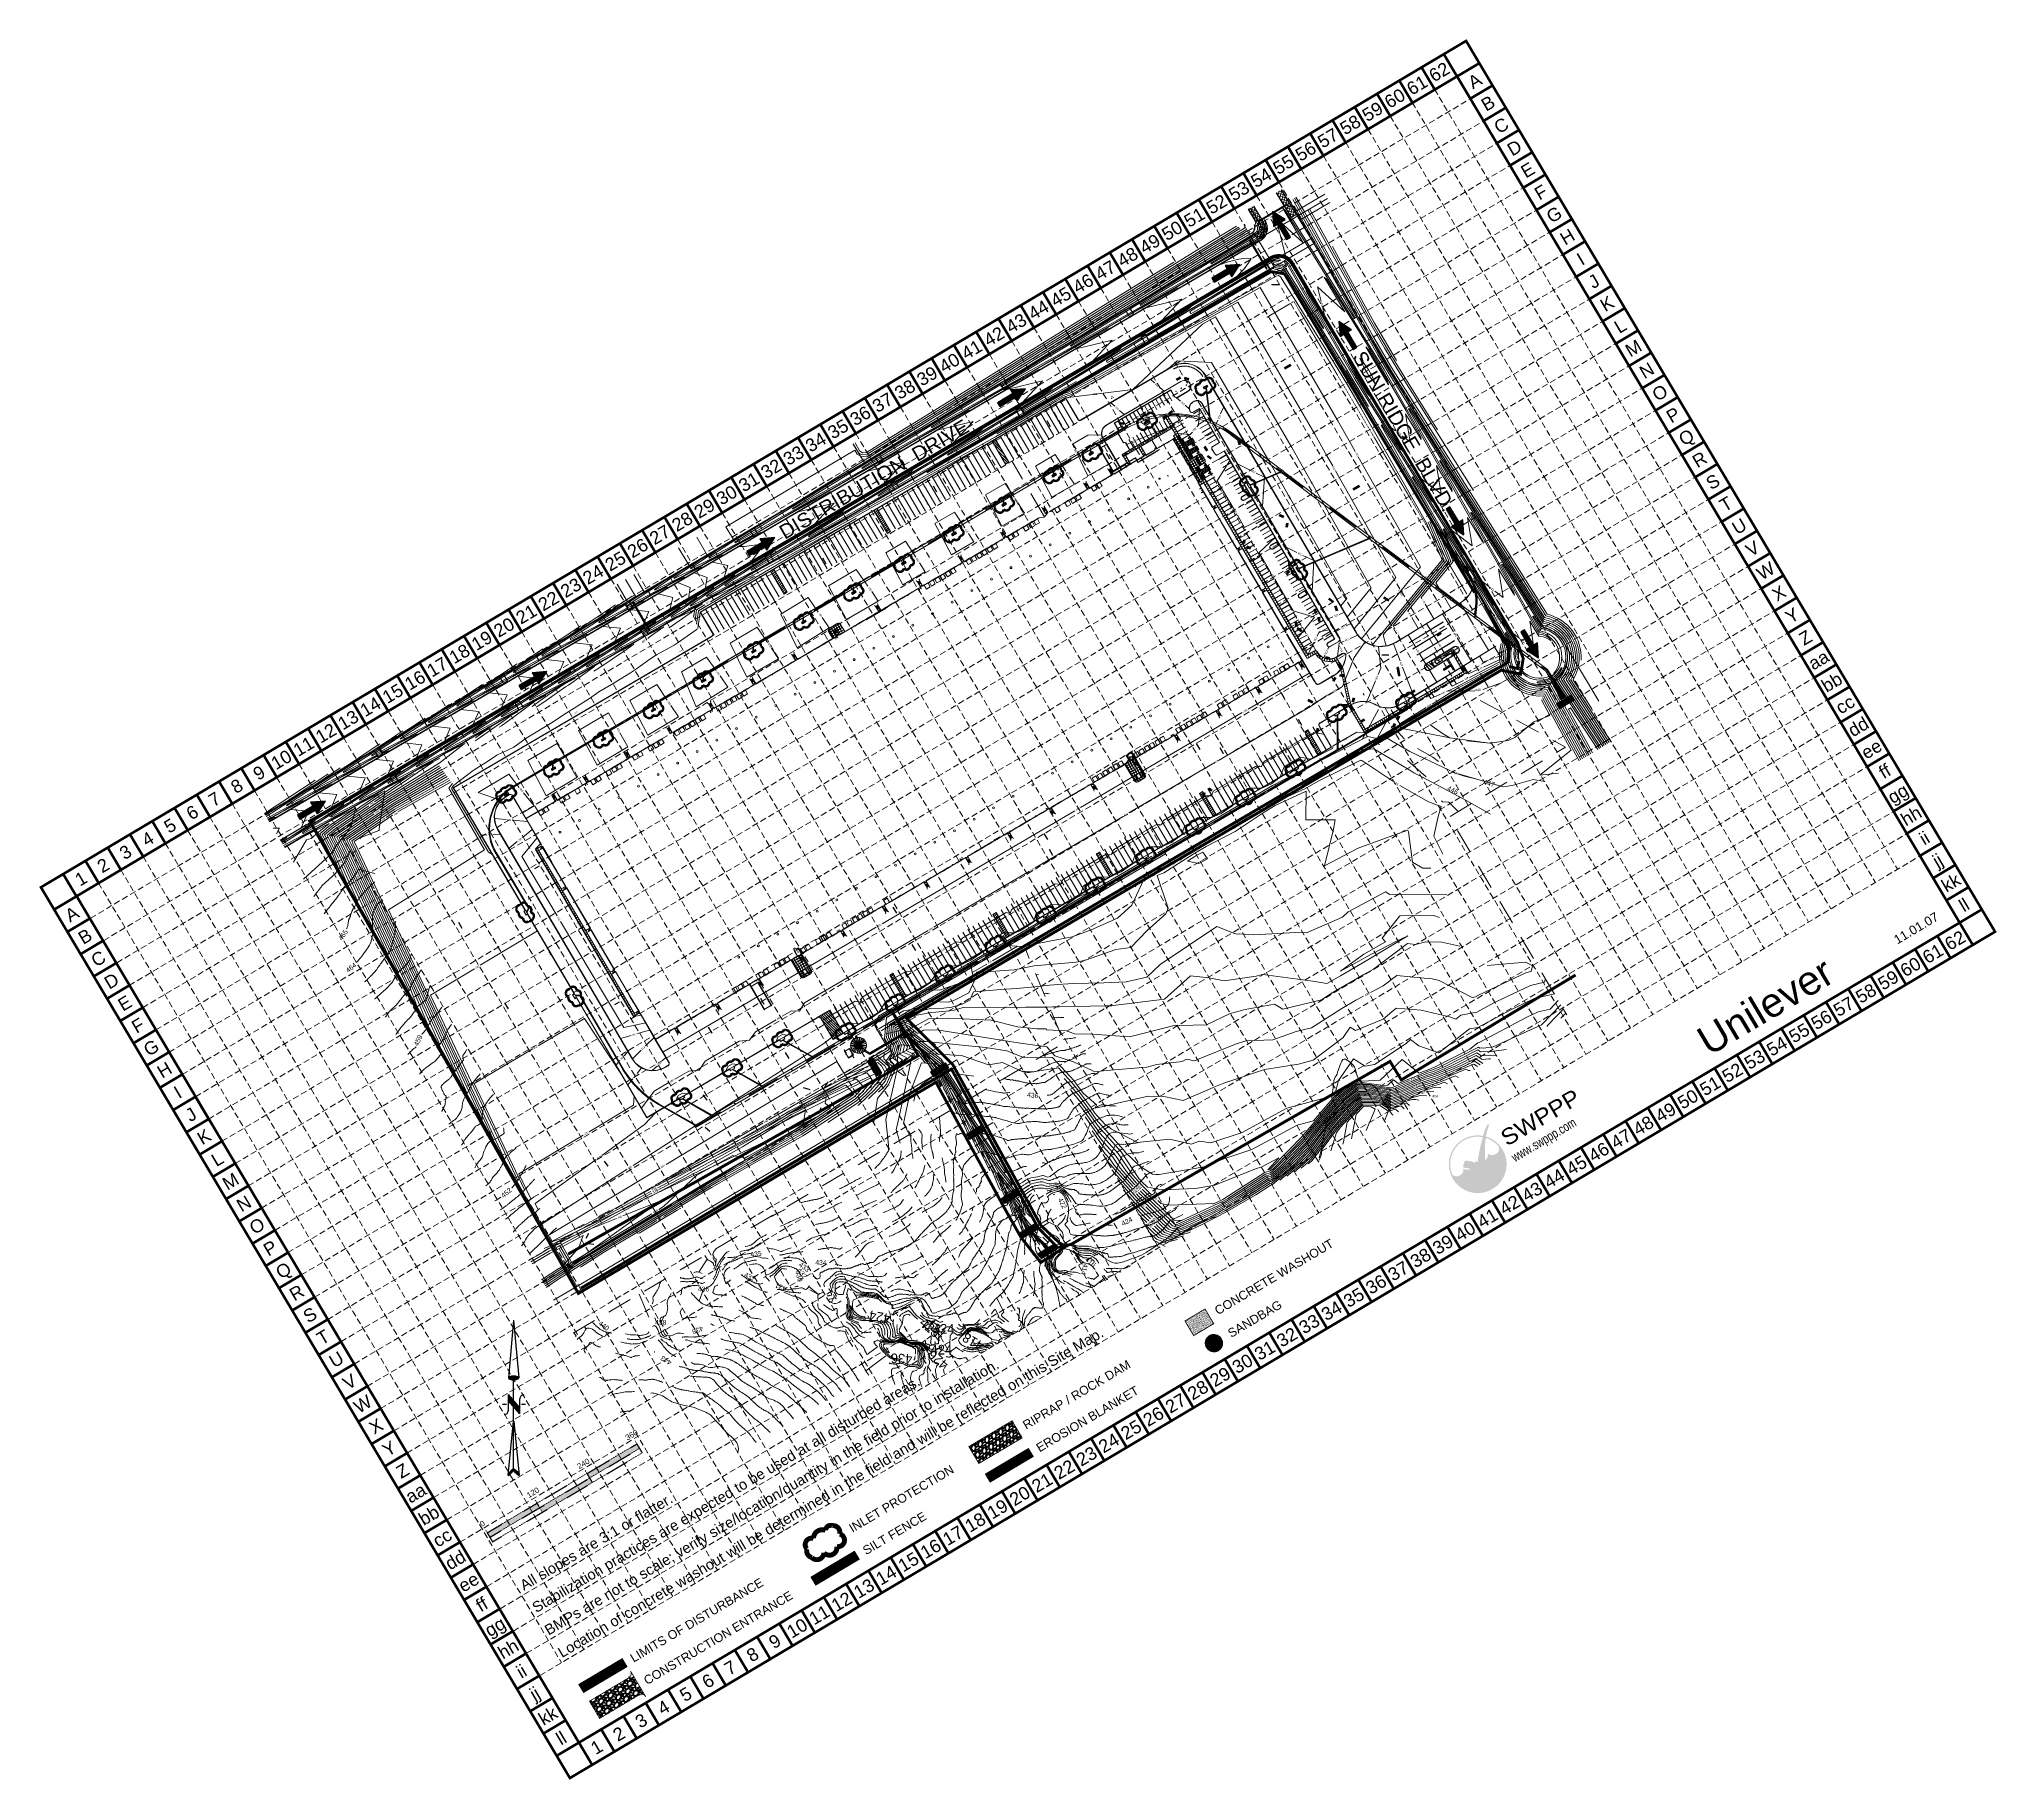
# Model space of a CAD drawing. Header units: inches. Extents: x 2527773 to 2531821, y 6906669 to 6910268.
import ezdxf
from ezdxf.enums import TextEntityAlignment as Align

# ---------------------------------------------------------------- set-up
doc = ezdxf.new("R2010")
doc.units = ezdxf.units.IN
doc.header["$MEASUREMENT"] = 0
for name, pattern in [('906-BP-01$0$HIDDEN', [0.1143, 0.0762, -0.0381]), ('906-BP-01$0$HIDDEN2', [0.05715, 0.0381, -0.01905]), ('ACAD_ISO02W100', [15, 12, -3]), ('DASHED', [0.2286, 0.1524, -0.0762]), ('DGN Style 2', [85.538802, 51.323281, -34.215521]), ('DGN Style 3', [119.754323, 85.538802, -34.215521]), ('DGN Style 4', [136.947622, 68.431042, -34.215521, 0.085539, -34.215521]), ('DGN Style 7', [171.077604, 76.984922, -34.215521, 25.661641, -34.215521]), ('DOT', [0.0762, 0, -0.0762]), ('Fence', [1.125, 1, -0.0625, -0.0625]), ('FENCELINE1', [0.03683, 0.00635, -0.00254, -0.00254, 0.0254]), ('HIDDEN', [0.009525, 0.00635, -0.003175]), ('HIDDEN2', [0.004762, 0.003175, -0.001587])]:
    doc.linetypes.add(name, pattern=pattern)
for name, color, linetype, lineweight in [('33-Street Sta', 253, 'Continuous', 13), ('45-WW Line', 253, 'Continuous', 13), ('50-Stm Txt', 253, 'Continuous', 13), ('57-Hatch2', 253, 'Continuous', 13), ('906-BP-01$0$A-BOLLARD', 251, 'Continuous', 0), ('906-BP-01$0$A-CLNG', 251, 'Continuous', 0), ('906-BP-01$0$A-CLNG-HEAD', 251, 'Continuous', 0), ('906-BP-01$0$A-CLNG-PATT', 251, 'Continuous', 0), ('906-BP-01$0$A-DOCK DOOR LINE', 251, 'Continuous', 0), ('906-BP-01$0$A-DOCK-LEVELER', 251, 'Continuous', 0), ('906-BP-01$0$A-DOOR', 251, 'Continuous', 0), ('906-BP-01$0$A-DOOR-SHELL', 251, 'Continuous', 0), ('906-BP-01$0$A-FENCE', 251, '906-BP-01$0$FENCELINE1', 0), ('906-BP-01$0$A-FLOR', 251, 'Continuous', 0), ('906-BP-01$0$A-FLOR-STAIR', 251, 'Continuous', 0), ('906-BP-01$0$A-FLOR-STRS', 251, 'Continuous', 0), ('906-BP-01$0$A-GLAZ', 251, 'Continuous', 0), ('906-BP-01$0$a-paving', 251, 'Continuous', 0), ('906-BP-01$0$a-sidewalks', 251, 'Continuous', 0), ('906-BP-01$0$A-WALL-SHELL', 251, 'Continuous', 0), ('906-BP-01$0$AFLGR', 251, 'Continuous', 0), ('906-BP-01$0$AROEQ', 251, 'Continuous', 0), ('906-BP-01$0$AWA', 251, 'Continuous', 0), ('906-BP-01$0$E-LITE', 251, 'Continuous', 0), ('906-BP-01$0$P-FIXT', 251, 'Continuous', 0), ('906-BP-01$0$S-COLS', 251, 'Continuous', 0), ('A-BOLLARD', 251, 'Continuous', 0), ('A-CURB', 251, 'Continuous', 0), ('A-DOCK DOOR LINE', 251, 'Continuous', 0), ('A-DOCK-LEVELER', 251, 'Continuous', 0), ('A-DOOR-SHELL', 251, 'Continuous', 0), ('A-ELECTRICAL', 251, 'Continuous', 0), ('A-FLOR-STAIR', 251, 'Continuous', 0), ('A-GLAZ', 251, 'Continuous', 0), ('a-paving', 251, 'Continuous', 0), ('A-ROOF-PATT', 251, 'Continuous', 0), ('A-Temp', 251, 'Continuous', 0), ('A-WALL-SHELL', 251, 'Continuous', 0), ('A-WALL-SHELL-ABOVE', 251, 'HIDDEN', 0), ('C-PKNG-FLNE-N', 251, 'DGN Style 3', 0), ('C-RWALL-N', 251, 'HIDDEN2', 0), ('C-SIDEWALK-CJ', 251, 'Continuous', 0), ('C_CURB_MONOLITHIC', 251, 'Continuous', 0), ('C_PRK-STRIPE-TRAILER', 251, 'Continuous', 0), ('CE-GRAD-CHAN-FLOW', 93, 'Continuous', 30), ('CE-GRAD-CONT-MAJR-LABL-STD1', 1, 'Continuous', 30), ('CE-GRAD-CONT-MINR-LABL-STD1', 40, 'Continuous', 30), ('CE-GRAD-FLOW', 40, 'Continuous', 30), ('CE-GRAD-RIDG', 32, 'DGN Style 2', 30), ('CE-GRAD-SPOT', 32, 'Continuous', 30), ('CE-GRADE-25128 - CE-GRAD-CHAN-FLOW', 93, 'Continuous', 30), ('CE-GRADE-25128 - CE-GRAD-CONT-MAJR-LABL-STD1', 1, 'Continuous', 30), ('CE-GRADE-25128 - CE-GRAD-CONT-MAJR-LINE', 1, 'Continuous', 80), ('CE-GRADE-25128 - CE-GRAD-CONT-MINR-LABL-STD1', 40, 'Continuous', 30), ('CE-GRADE-25128 - CE-GRAD-CONT-MINR-LINE', 40, 'Continuous', 53), ('CE-GRADE-25128 - CE-GRAD-FLOW', 40, 'Continuous', 30), ('CE-PUTIL-25128 - CE-UTIL-STRM-INLT', 251, 'Continuous', 13), ('CE-PUTIL-25128 - CE-UTIL-STRM-RCP-CL3-48IN', 251, 'DGN Style 4', 13), ('CE-PUTIL-25128 - CE-UTIL-STRM-WALL', 251, 'Continuous', 13), ('CE-SITE-25128 - 906-BP-01$0$A-BOLLARD', 251, 'Continuous', 0), ('CE-SITE-25128 - 906-BP-01$0$A-CLNG-HEAD', 251, 'Continuous', 0), ('CE-SITE-25128 - 906-BP-01$0$A-CLNG-PATT', 251, 'Continuous', 0), ('CE-SITE-25128 - 906-BP-01$0$A-DOCK DOOR LINE', 251, 'Continuous', 0), ('CE-SITE-25128 - 906-BP-01$0$A-DOCK-LEVELER', 251, 'Continuous', 0), ('CE-SITE-25128 - 906-BP-01$0$A-DOOR', 251, 'Continuous', 0), ('CE-SITE-25128 - 906-BP-01$0$A-DOOR-SHELL', 251, 'Continuous', 0), ('CE-SITE-25128 - 906-BP-01$0$A-FLOR', 251, 'Continuous', 0), ('CE-SITE-25128 - 906-BP-01$0$A-FLOR-STAIR', 251, 'Continuous', 0), ('CE-SITE-25128 - 906-BP-01$0$A-FLOR-STRS', 251, 'Continuous', 0), ('CE-SITE-25128 - 906-BP-01$0$A-GLAZ', 251, 'Continuous', 0), ('CE-SITE-25128 - 906-BP-01$0$A-KNOCKOUT-PANELS', 251, 'Continuous', 0), ('CE-SITE-25128 - 906-BP-01$0$a-paving', 251, 'Continuous', 0), ('CE-SITE-25128 - 906-BP-01$0$a-sidewalks', 251, 'Continuous', 0), ('CE-SITE-25128 - 906-BP-01$0$A-WALL-SHELL', 251, 'Continuous', 0), ('CE-SITE-25128 - 906-BP-01$0$AROEQ', 251, 'Continuous', 0), ('CE-SITE-25128 - 906-BP-01$0$E-LITE', 251, 'Continuous', 0), ('CE-SITE-25128 - 906-BP-01$0$P-FIXT', 251, 'Continuous', 0), ('CE-SITE-25128 - A-BOLLARD', 251, 'Continuous', 0), ('CE-SITE-25128 - A-CURB', 251, 'Continuous', 0), ('CE-SITE-25128 - A-DOCK DOOR LINE', 251, 'Continuous', 0), ('CE-SITE-25128 - A-DOCK-LEVELER', 251, 'Continuous', 0), ('CE-SITE-25128 - A-DOOR', 251, 'Continuous', 0), ('CE-SITE-25128 - A-DOOR-SHELL', 251, 'Continuous', 0), ('CE-SITE-25128 - A-ELECTRICAL', 251, 'Continuous', 0), ('CE-SITE-25128 - A-FENCE', 251, 'Fence', 0), ('CE-SITE-25128 - A-FLOR', 251, 'Continuous', 0), ('CE-SITE-25128 - A-FLOR-STAIR', 251, 'Continuous', 0), ('CE-SITE-25128 - A-FLOR-STRS', 251, 'Continuous', 0), ('CE-SITE-25128 - A-KNOCKOUT-PANELS', 251, 'Continuous', 0), ('CE-SITE-25128 - a-paving', 251, 'Continuous', 0), ('CE-SITE-25128 - A-ROOF', 251, 'Continuous', 0), ('CE-SITE-25128 - A-ROOF-PATT', 251, 'Continuous', 0), ('CE-SITE-25128 - a-sidewalks', 251, 'Continuous', 0), ('CE-SITE-25128 - a-stripes', 251, 'Continuous', 0), ('CE-SITE-25128 - A-WALL-SHELL', 251, 'Continuous', 0), ('CE-SITE-25128 - A-WALL-SHELL-ABOVE', 251, 'HIDDEN', 0), ('CE-SITE-25128 - C-SIDEWALK-CJ', 251, 'Continuous', 0), ('CE-SITE-25128 - C_CURB_MONOLITHIC', 251, 'Continuous', 0), ('CE-SITE-25128 - C_PRK-STRIPE-TRAILER', 251, 'Continuous', 0), ('CE-SITE-25128 - CE-UTIL-WATR-LINA-FHYD', 251, 'Continuous', 30), ('CE-SITE-25128 - M-OPENINGS', 251, 'DASHED', 0), ('CE-SITE-25128 - Walls', 251, 'Continuous', 0), ('CE-UTIL-STRM-INLT', 251, 'Continuous', 13), ('CE-UTIL-STRM-RCP-CL3-48IN', 251, 'DGN Style 4', 13), ('CE-UTIL-STRM-TEXT', 251, 'Continuous', 13), ('CE-UTIL-WATR-LINA-FHYD', 251, 'Continuous', 13), ('CE-UTIL-WATR-LINA-FITG', 251, 'Continuous', 13), ('CE-UTIL-WATR-LINB-TEXT', 251, 'Continuous', 13), ('CE-UTIL-WATR-LINE-TEXT', 251, 'Continuous', 13), ('CE-xutil-25128 - 33-Street Sta', 253, 'Continuous', 13), ('CE-xutil-25128 - 34-St_ Structs', 253, 'Continuous', 13), ('CE-xutil-25128 - 57-Hatch2', 253, 'Continuous', 13), ('CE-xutil-25128 - CE-UTIL-NGAS-LINE', 230, 'Continuous', 13), ('DOT-LINE', 251, 'DOT', 0), ('EC-SILTFENCE', 6, 'Continuous', 106), ('Level 13', 7, 'Continuous', 0), ('Level 18', 7, 'Continuous', 0), ('Level 55', 7, 'Continuous', 0), ('Level 8', 7, 'Continuous', 0), ('M-OPENINGS', 251, 'DASHED', 0), ('ROAD-NAME', 7, 'Continuous', 30), ('SV-topo-25128(old) - SV-TOPO-CONT-MAJR-LINE', 253, 'DGN Style 2', 0), ('SV-topo-25128(old) - SV-TOPO-CONT-MAJR-TXT1', 253, 'DGN Style 2', 0), ('SV-topo-25128(old) - SV-TOPO-CONT-MINR-LINE', 253, 'DGN Style 2', 0), ('SV-topo-25128(old) - SV-TOPO-CONT-MINR-TXT1', 253, 'DGN Style 2', 0), ('SV-TOPO-CONT-MAJR-LINE', 253, 'DGN Style 2', 0), ('SV-TOPO-CONT-MINR-LINE', 253, 'DGN Style 2', 0), ('SV-TOPO-CONT-MINR-TXT1', 253, 'DGN Style 2', 0), ('Walls', 251, 'Continuous', 0)]:
    doc.layers.add(name, color=color, linetype=linetype, lineweight=lineweight)
for name, color, linetype in [('ARROWS', 252, 'Continuous'), ('BASE', 7, 'Continuous'), ('GRID', 254, 'HIDDEN'), ('LEGEND', 7, 'Continuous'), ('LIMITS OF DISTURBANCE', 1, 'HIDDEN'), ('LOGO', 7, 'Continuous'), ('NARROW', 7, 'Continuous'), ('SILT FENCE', 200, 'Continuous')]:
    doc.layers.add(name, color=color, linetype=linetype)
doc.layers.add('CE-SITE-25128 - A-NPLT', color=251, linetype='Continuous', lineweight=0, plot=False)
doc.layers.add('SF-SHTS-CLIP-BDRY', color=253, linetype='DGN Style 2', lineweight=13, plot=False)
doc.styles.add('ELEV', font='', dxfattribs={"height": 4})
doc.styles.add("L200'", font='ARIAL.TTF', dxfattribs={"height": 0.001969})
doc.styles.add('LOGO1', font='ROCKEB.TTF', dxfattribs={"height": 25})
doc.styles.add('SC Dimension Text', font='Font 001.shx', dxfattribs={"height": 0.01})
doc.styles.add('SPOT', font='', dxfattribs={"height": 4})
doc.styles.get("Standard").update_dxf_attribs({"font": 'ARIAL.TTF'})
doc.styles.add('Style-Halff Sans', font='')
doc.styles.add('Style-ltypeshp', font='ltypeshp.shx')
doc.styles.add('Style-WORKING', font='WORKING.shx')
doc.styles.add('SV-Text-Cells', font='Font 001.shx', dxfattribs={"height": 0.008333})
doc.styles.get('ELEV').set_extended_font_data('Halff Sans')
doc.styles.get('SPOT').set_extended_font_data('Halff Sans')
doc.styles.get('Style-Halff Sans').set_extended_font_data('Halff Sans')
doc.linetypes.add('906-BP-01$0$FENCELINE1', pattern='A,0.0762,-0.03048,["…",Style-ltypeshp,S=0.03048,R=0,X=-0.03048,Y=0],-0.03048,0.304801', length=0.441961)
doc.linetypes.add('GC 100 Yr Fp', pattern='A,1,-0.6,["100-YR FP",Style-WORKING,S=0.1,R=0,X=-0.4043,Y=-0.05],-0.6,4', length=6.2)
doc.dimstyles.new('FLOW', dxfattribs={"dimscale": 1200, "dimtxt": 4, "dimasz": 4, "dimexe": 2, "dimexo": 2, "dimgap": 2, "dimtad": 1, "dimdec": 4, "dimzin": 11, "dimdsep": 46, "dimtxsty": 'Style-Halff Sans', "dimcen": 0.09, "dimse1": 1, "dimse2": 1, "dimclrd": 256, "dimadec": 4, "dimazin": 3, "dimtfac": 1, "dimtdec": 4, "dimtofl": 0, "dimtmove": 0, "dimatfit": 3, "dimfxl": 0, "dimfrac": 2, "dimtzin": 11, "dimlwd": -1, "dimarcsym": 0})
doc.dimstyles.new('SPOT', dxfattribs={"dimscale": 1200, "dimtxt": 4, "dimasz": 4, "dimexe": 2, "dimexo": 2, "dimgap": 2, "dimtad": 1, "dimdec": 4, "dimzin": 11, "dimdsep": 46, "dimtxsty": 'SPOT', "dimblk": 'FD-CTRL-TICK_1.0', "dimcen": 0.09, "dimse1": 1, "dimse2": 1, "dimclrd": 256, "dimadec": 4, "dimazin": 3, "dimtfac": 1, "dimtdec": 4, "dimtofl": 0, "dimtmove": 0, "dimatfit": 3, "dimldrblk": 'FD-CTRL-TICK_1.0', "dimfxl": 0, "dimfrac": 2, "dimtzin": 11, "dimlwd": -1, "dimarcsym": 0})
doc.dimstyles.get("Standard").update_dxf_attribs({"dimtxt": 0.18, "dimasz": 0.18, "dimexe": 0.18, "dimexo": 0.0625, "dimgap": 0.09, "dimtad": 0, "dimtih": 1, "dimtoh": 1, "dimdec": 4, "dimzin": 0, "dimdsep": 46, "dimtxsty": 'SC Dimension Text', "dimcen": 0.09, "dimadec": 0, "dimazin": 0, "dimtfac": 1, "dimtdec": 4, "dimtofl": 0, "dimtmove": 0, "dimatfit": 3, "dimfxl": 0, "dimtolj": 1, "dimtzin": 0, "dimarcsym": 0})

msp = doc.modelspace()

# ---------------------------------------------------------------- texts
at = {"color": 35, "lineweight": 0}
for s, height, rotation, p in [('446', 5, 283.4125, (2530425.6, 6909718.2)), ('446', 5, 323.0732, (2530584.1, 6909453.2)), ('445', 5, 323.0732, (2530648.3, 6909345.9)), ('443', 5, 323.0732, (2530776.1, 6909131.5)), ('457', 5, 36.2439, (2529024.6, 6909023.9)), ('442', 5, 323.0732, (2530840.8, 6909024.1)), ('449', 5, 4.6002, (2530748.2, 6908922.4)), ('445', 5, 325.4156, (2530578.6, 6908729.3)), ('447', 5, 337.4417, (2530699.4, 6908751.8)), ('445', 5, 31.5728, (2530290.6, 6908667.4)), ('465', 10, 56.9056, (2528401.6, 6908415.7)), ('464', 10, 38.6419, (2528418, 6908348.5)), ('440', 5, 28.0768, (2530518.8, 6908293.1)), ('445', 5, 33.9231, (2529550, 6908267)), ('459', 10, 65.7431, (2528556.6, 6908197.8)), ('440', 5, 28.3618, (2529583.7, 6908209.3)), ('435', 5, 21.8859, (2530614, 6908118)), ('430', 5, 21.3037, (2530624.4, 6908104.9)), ('425', 5, 16.8013, (2530635.9, 6908090.3)), ('424', 5, 357.1926, (2530659.2, 6908082.7)), ('452', 10, 40.1422, (2528739.2, 6907882.9)), ('447', 5, 28.4998, (2529043, 6907893.3)), ('448', 5, 27.7124, (2529045.2, 6907889.4)), ('449', 5, 27.7124, (2529047.3, 6907885.6)), ('431', 5, 311.7286, (2530037.2, 6907886.1)), ('432', 5, 311.7286, (2530040.8, 6907889.5)), ('433', 5, 311.7286, (2530044.5, 6907892.9)), ('434', 5, 312.3877, (2530048.1, 6907896.3)), ('435', 5, 316.0048, (2530079.8, 6907872.5)), ('450', 5, 28.195, (2529028.5, 6907870.8)), ('450', 5, 31.4086, (2529047.2, 6907843.6)), ('430', 5, 315.3687, (2530055.1, 6907859.2)), ('445', 5, 31.2351, (2529056.9, 6907829.5)), ('426', 5, 315.9105, (2530069.3, 6907815.7)), ('427', 5, 315.9105, (2530073.2, 6907819.4)), ('428', 5, 315.9105, (2530077, 6907823.1)), ('429', 5, 315.9495, (2530080.9, 6907826.9))]:
    msp.add_text(s, height=height, rotation=rotation, dxfattribs=at).set_placement(p, align=Align.MIDDLE_CENTER)
at = {"insert": (2531194.7, 6908216.1), "char_height": 60, "width": 157.188, "attachment_point": 1, "rotation": 30.7037}
msp.add_mtext('Unilever', dxfattribs=at)
at = {"layer": 'BASE'}
for s, height, p in [('61', 26.78, (2530622.1, 6910173)), ('62', 26.78, (2530668.1, 6910200.3)), ('A', 26.8, (2530741.5, 6910181.6)), ('60', 26.78, (2530576.1, 6910145.7)), ('B', 26.8, (2530768.9, 6910135.6)), ('58', 26.78, (2530484, 6910091)), ('59', 26.78, (2530530, 6910118.3)), ('C', 26.8, (2530796.2, 6910089.6)), ('57', 26.78, (2530437.9, 6910063.6)), ('55', 26.78, (2530345.8, 6910008.9)), ('56', 26.78, (2530391.9, 6910036.3)), ('D', 26.8, (2530823.6, 6910043.5)), ('54', 26.78, (2530299.8, 6909981.6)), ('E', 26.8, (2530850.9, 6909997.5)), ('52', 26.78, (2530207.7, 6909926.9)), ('53', 26.78, (2530253.8, 6909954.3)), ('F', 26.8, (2530878.2, 6909951.4)), ('51', 26.78, (2530161.7, 6909899.6)), ('G', 26.8, (2530905.6, 6909905.4)), ('49', 26.78, (2530069.6, 6909844.9)), ('50', 26.78, (2530115.6, 6909872.2)), ('H', 26.8, (2530932.9, 6909859.3)), ('48', 26.78, (2530023.5, 6909817.6)), ('I', 26.8, (2530960.3, 6909813.3)), ('46', 26.78, (2529931.5, 6909762.9)), ('47', 26.78, (2529977.5, 6909790.2)), ('J', 26.8, (2530987.6, 6909767.3)), ('45', 26.78, (2529885.4, 6909735.5)), ('43', 26.78, (2529793.3, 6909680.8)), ('44', 26.78, (2529839.4, 6909708.2)), ('K', 26.8, (2531015, 6909721.2)), ('42', 26.78, (2529747.3, 6909653.5)), ('L', 26.8, (2531042.3, 6909675.2)), ('40', 26.78, (2529655.2, 6909598.8)), ('41', 26.78, (2529701.2, 6909626.2)), ('M', 26.8, (2531069.6, 6909629.1)), ('39', 26.78, (2529609.1, 6909571.5)), ('N', 26.8, (2531097, 6909583.1)), ('37', 26.78, (2529517.1, 6909516.8)), ('38', 26.78, (2529563.1, 6909544.1)), ('O', 26.8, (2531124.3, 6909537)), ('36', 26.78, (2529471, 6909489.4)), ('P', 26.8, (2531151.7, 6909491)), ('35', 26.78, (2529425, 6909462.1)), ('Q', 26.8, (2531179, 6909445)), ('33', 26.78, (2529332.9, 6909407.4)), ('34', 26.78, (2529378.9, 6909434.8)), ('32', 26.78, (2529286.8, 6909380.1)), ('R', 26.8, (2531206.4, 6909398.9)), ('30', 26.78, (2529194.8, 6909325.4)), ('31', 26.78, (2529240.8, 6909352.7)), ('S', 26.8, (2531233.7, 6909352.9)), ('29', 26.78, (2529148.7, 6909298)), ('T', 26.8, (2531261, 6909306.8)), ('27', 26.78, (2529056.6, 6909243.4)), ('28', 26.78, (2529102.7, 6909270.7)), ('U', 26.8, (2531288.4, 6909260.8)), ('26', 26.78, (2529010.6, 6909216)), ('V', 26.8, (2531315.7, 6909214.7)), ('24', 26.78, (2528918.5, 6909161.3)), ('25', 26.78, (2528964.5, 6909188.7)), ('W', 26.8, (2531343.1, 6909168.7)), ('23', 26.78, (2528872.5, 6909134)), ('X', 26.8, (2531370.4, 6909122.6)), ('21', 26.78, (2528780.4, 6909079.3)), ('22', 26.78, (2528826.4, 6909106.6)), ('Y', 26.8, (2531397.8, 6909076.6)), ('20', 26.78, (2528734.3, 6909052)), ('18', 26.78, (2528642.2, 6908997.3)), ('19', 26.78, (2528688.3, 6909024.6)), ('Z', 26.8, (2531425.1, 6909030.6)), ('17', 26.78, (2528596.2, 6908969.9)), ('aa', 26.78, (2531452.4, 6908984.5)), ('15', 26.78, (2528504.1, 6908915.2)), ('16', 26.78, (2528550.2, 6908942.6)), ('bb', 26.78, (2531479.8, 6908938.5)), ('14', 26.78, (2528458.1, 6908887.9)), ('cc', 26.78, (2531507.1, 6908892.4)), ('12', 26.78, (2528366, 6908833.2)), ('13', 26.78, (2528412, 6908860.6)), ('dd', 26.78, (2531534.5, 6908846.4)), ('11', 26.78, (2528319.9, 6908805.9)), ('ee', 26.78, (2531561.8, 6908800.3)), ('10', 26.78, (2528273.9, 6908778.5)), ('ff', 26.78, (2531589.2, 6908754.3)), ('8', 26.8, (2528181.8, 6908723.8)), ('9', 26.8, (2528227.8, 6908751.2)), ('7', 26.8, (2528135.8, 6908696.5)), ('gg', 26.78, (2531616.5, 6908708.3)), ('5', 26.8, (2528043.7, 6908641.8)), ('6', 26.8, (2528089.7, 6908669.2)), ('hh', 26.78, (2531643.8, 6908662.2)), ('4', 26.8, (2527997.6, 6908614.5)), ('ii', 26.78, (2531671.2, 6908616.2)), ('2', 26.8, (2527905.5, 6908559.8)), ('3', 26.8, (2527951.6, 6908587.1)), ('jj', 26.78, (2531698.5, 6908570.1)), ('1', 26.8, (2527859.5, 6908532.4)), ('kk', 26.78, (2531725.9, 6908524.1)), ('ll', 26.78, (2531753.2, 6908478)), ('A', 26.8, (2527840.8, 6908459.1)), ('B', 26.8, (2527868.1, 6908413)), ('62', 26.78, (2531734.5, 6908404.7)), ('C', 26.8, (2527895.5, 6908367)), ('60', 26.78, (2531642.4, 6908350)), ('61', 26.78, (2531688.5, 6908377.3)), ('D', 26.8, (2527922.8, 6908320.9)), ('59', 26.78, (2531596.4, 6908322.6)), ('E', 26.8, (2527950.2, 6908274.9)), ('57', 26.78, (2531504.3, 6908267.9)), ('58', 26.78, (2531550.3, 6908295.3)), ('F', 26.8, (2527977.5, 6908228.8)), ('56', 26.78, (2531458.2, 6908240.6)), ('54', 26.78, (2531366.2, 6908185.9)), ('55', 26.78, (2531412.2, 6908213.3)), ('G', 26.8, (2528004.9, 6908182.8)), ('53', 26.78, (2531320.1, 6908158.6)), ('H', 26.8, (2528032.2, 6908136.8)), ('51', 26.78, (2531228, 6908103.9)), ('52', 26.78, (2531274.1, 6908131.2)), ('I', 26.8, (2528059.5, 6908090.7)), ('50', 26.78, (2531182, 6908076.5)), ('J', 26.8, (2528086.9, 6908044.7)), ('48', 26.78, (2531089.9, 6908021.9)), ('49', 26.78, (2531135.9, 6908049.2)), ('K', 26.8, (2528114.2, 6907998.6)), ('47', 26.78, (2531043.9, 6907994.5)), ('L', 26.8, (2528141.6, 6907952.6)), ('45', 26.78, (2530951.8, 6907939.8)), ('46', 26.78, (2530997.8, 6907967.2)), ('M', 26.8, (2528168.9, 6907906.5)), ('44', 26.78, (2530905.7, 6907912.5)), ('N', 26.8, (2528196.3, 6907860.5)), ('42', 26.78, (2530813.6, 6907857.8)), ('43', 26.78, (2530859.7, 6907885.1)), ('41', 26.78, (2530767.6, 6907830.5)), ('O', 26.8, (2528223.6, 6907814.5)), ('40', 26.78, (2530721.6, 6907803.1)), ('P', 26.8, (2528250.9, 6907768.4)), ('38', 26.78, (2530629.5, 6907748.4)), ('39', 26.78, (2530675.5, 6907775.8)), ('Q', 26.8, (2528278.3, 6907722.4)), ('37', 26.78, (2530583.4, 6907721.1)), ('R', 26.8, (2528305.6, 6907676.3)), ('35', 26.78, (2530491.3, 6907666.4)), ('36', 26.78, (2530537.4, 6907693.7)), ('S', 26.8, (2528333, 6907630.3)), ('34', 26.78, (2530445.3, 6907639.1)), ('T', 26.8, (2528360.3, 6907584.2)), ('32', 26.78, (2530353.2, 6907584.4)), ('33', 26.78, (2530399.2, 6907611.7)), ('U', 26.8, (2528387.7, 6907538.2)), ('31', 26.78, (2530307.2, 6907557)), ('29', 26.78, (2530215.1, 6907502.4)), ('30', 26.78, (2530261.1, 6907529.7)), ('V', 26.8, (2528415, 6907492.2)), ('28', 26.78, (2530169, 6907475)), ('W', 26.8, (2528442.3, 6907446.1)), ('26', 26.78, (2530076.9, 6907420.3)), ('27', 26.78, (2530123, 6907447.7)), ('X', 26.8, (2528469.7, 6907400.1)), ('25', 26.78, (2530030.9, 6907393)), ('Y', 26.8, (2528497, 6907354)), ('23', 26.78, (2529938.8, 6907338.3)), ('24', 26.78, (2529984.9, 6907365.6)), ('Z', 26.8, (2528524.4, 6907308)), ('22', 26.78, (2529892.8, 6907311)), ('aa', 26.78, (2528551.7, 6907261.9)), ('20', 26.78, (2529800.7, 6907256.3)), ('21', 26.78, (2529846.7, 6907283.6)), ('bb', 26.78, (2528579.1, 6907215.9)), ('19', 26.78, (2529754.6, 6907228.9)), ('17', 26.78, (2529662.6, 6907174.2)), ('18', 26.78, (2529708.6, 6907201.6)), ('cc', 26.78, (2528606.4, 6907169.9)), ('16', 26.78, (2529616.5, 6907146.9)), ('dd', 26.78, (2528633.7, 6907123.8)), ('14', 26.78, (2529524.4, 6907092.2)), ('15', 26.78, (2529570.5, 6907119.6)), ('ee', 26.78, (2528661.1, 6907077.8)), ('13', 26.78, (2529478.4, 6907064.9)), ('ff', 26.78, (2528688.4, 6907031.7)), ('11', 26.78, (2529386.3, 6907010.2)), ('12', 26.78, (2529432.3, 6907037.5)), ('gg', 26.78, (2528715.8, 6906985.7)), ('10', 26.78, (2529340.3, 6906982.8)), ('hh', 26.78, (2528743.1, 6906939.6)), ('9', 26.8, (2529294.2, 6906955.5)), ('ii', 26.78, (2528770.4, 6906893.6)), ('7', 26.8, (2529202.1, 6906900.8)), ('8', 26.8, (2529248.2, 6906928.2)), ('6', 26.8, (2529156.1, 6906873.5)), ('jj', 26.78, (2528797.8, 6906847.5)), ('4', 26.8, (2529064, 6906818.8)), ('5', 26.8, (2529110, 6906846.1)), ('kk', 26.78, (2528825.1, 6906801.5)), ('3', 26.8, (2529017.9, 6906791.4)), ('ll', 26.78, (2528852.5, 6906755.5)), ('1', 26.8, (2528925.9, 6906736.8)), ('2', 26.8, (2528971.9, 6906764.1))]:
    msp.add_text(s, height=height, rotation=30.7037, dxfattribs=at).set_placement(p, align=Align.MIDDLE_CENTER)
msp.add_text('11.01.07', height=18.74, rotation=30.7037, dxfattribs=at).set_placement((2531658.8, 6908422), align=Align.CENTER)
at = {"layer": 'BASE', "color": 7, "style": "L200'"}
for s, p in [('Location of concrete washout will be determined in the field and will be reflected on this Site Map.', (2528854.1, 6906920.6)), ('BMPs are not to scale; verify size/location/quantity in the field prior to installation.', (2528826.4, 6906967.1)), ('Stabilization practices are expected to be used at all disturbed areas.', (2528800.8, 6907013.6)), ('All slopes are 3:1 or flatter.', (2528775.5, 6907059.8))]:
    msp.add_text(s, height=21.717, rotation=30.7037, dxfattribs=at).set_placement(p)
at = {"layer": 'CE-GRAD-CONT-MAJR-LABL-STD1', "linetype": 'Continuous', "lineweight": 0, "style": 'ELEV'}
msp.add_text('445', height=4, rotation=47.7534, dxfattribs=at).set_placement((2529508.6, 6908122), align=Align.MIDDLE_CENTER)
at = {"layer": 'CE-GRAD-CONT-MINR-LABL-STD1', "color": 35, "linetype": 'Continuous', "lineweight": 0}
msp.add_text('451', height=4, rotation=27.3511, dxfattribs=at).set_placement((2530469.6, 6909051.6), align=Align.MIDDLE_CENTER)
at = {"layer": 'CE-GRADE-25128 - CE-GRAD-CONT-MAJR-LABL-STD1', "color": 35, "linetype": 'Continuous', "lineweight": 0}
for s, rotation, p in [('450', 295.3896, (2529916.1, 6909417.1)), ('450', 302.9195, (2529899.9, 6909368.9)), ('450', 302.9195, (2529792.6, 6909315.1)), ('450', 302.9195, (2529690.6, 6909252.1)), ('450', 302.8949, (2529589.3, 6909191)), ('450', 304.8603, (2529490.7, 6909131.4)), ('445', 300.3815, (2530635.5, 6909105.8)), ('450', 304.9841, (2529388.1, 6909077.8)), ('450', 303.8823, (2529283.2, 6909014.5)), ('450', 22.9501, (2530477.7, 6909026.1)), ('445', 301.3964, (2530668.6, 6909015.7)), ('445', 24.3466, (2530752.9, 6908966.9)), ('450', 305.6569, (2529176.9, 6908957.1)), ('450', 303.6376, (2529075.6, 6908895.8)), ('450', 30.381, (2530266.8, 6908879.2)), ('450', 299.8329, (2528970.9, 6908839.5)), ('450', 299.8329, (2528864.6, 6908776.6)), ('465', 214.3135, (2528460.5, 6908687)), ('450', 308.7406, (2528770.2, 6908715.5)), ('460', 214.3135, (2528471.6, 6908670.3)), ('455', 214.3135, (2528484.7, 6908655)), ('450', 30.381, (2529920.4, 6908676.1)), ('465', 293.7928, (2528394.6, 6908568.2)), ('460', 295.1465, (2528433, 6908534.7)), ('455', 295.1465, (2528469.1, 6908504.9)), ('450', 30.381, (2529509.9, 6908435.4)), ('445', 30.3715, (2529738.4, 6908359.1)), ('450', 231.5213, (2529005, 6908124)), ('450', 224.6306, (2529056.2, 6908150.5)), ('445', 213.8115, (2529485, 6908143.6)), ('435', 295.5416, (2529636.7, 6908114)), ('445', 24.9995, (2529385.8, 6908074.9)), ('450', 30.8504, (2528904.2, 6908005.4)), ('430', 295.5416, (2529725.1, 6907964.9)), ('425', 290.8684, (2529799.3, 6907831.3))]:
    msp.add_text(s, height=4, rotation=rotation, dxfattribs=at).set_placement(p, align=Align.MIDDLE_CENTER)
at = {"layer": 'CE-GRADE-25128 - CE-GRAD-CONT-MAJR-LINE', "color": 35, "linetype": 'Continuous', "lineweight": 0}
msp.add_text('450', height=4, rotation=299.7501, dxfattribs=at).set_placement((2530497.6, 6909409.8), align=Align.MIDDLE_CENTER)
at = {"layer": 'CE-GRADE-25128 - CE-GRAD-CONT-MINR-LABL-STD1', "color": 35, "linetype": 'Continuous', "lineweight": 0}
for s, rotation, p in [('449', 27.988, (2530213.1, 6909712)), ('451', 27.988, (2529938.9, 6909549.9)), ('452', 4.3839, (2529956, 6909534.3)), ('452', 318.5354, (2530084.2, 6909552.9)), ('451', 318.5354, (2530002.2, 6909504.8)), ('452', 318.7677, (2530137.9, 6909515.2)), ('452', 29.0796, (2530058.7, 6909482.1)), ('453', 22.2257, (2530037, 6909436.5)), ('451', 30.3813, (2529654.6, 6909394)), ('452', 333.6366, (2530283.3, 6909374)), ('451', 299.7501, (2530450.4, 6909380.5)), ('452', 299.7501, (2530404.4, 6909351.3)), ('453', 299.7501, (2530357.7, 6909321.8)), ('453', 300.5623, (2530247.2, 6909289.7)), ('452', 30.3813, (2529295.2, 6909191.2)), ('452', 333.7843, (2530380, 6909203.9)), ('453', 30.3813, (2529245.8, 6909157.4)), ('453', 300.2568, (2530324.4, 6909157.5)), ('454', 30.3813, (2529154.6, 6909102.9)), ('452', 21.7809, (2530454.7, 6909076.1)), ('443', 300.5457, (2530742.1, 6909050.9)), ('442', 315.4854, (2530788.1, 6909070.7)), ('452', 243.3756, (2530412.4, 6909027.7)), ('444', 301.3997, (2530701.1, 6909036.6)), ('451', 245.1201, (2530434.7, 6909001)), ('446', 301.3997, (2530622.9, 6909004.6)), ('444', 20.647, (2530776.6, 6908986.5)), ('448', 247.1104, (2530538.9, 6908947.6)), ('446', 27.1924, (2530724, 6908945.8)), ('449', 30.3815, (2530451.5, 6908920.3)), ('448', 31.4369, (2530647.1, 6908889.7)), ('447', 24.5277, (2530676.7, 6908916.4)), ('448', 30.1808, (2530359.5, 6908805.9)), ('448', 30.3815, (2530473.2, 6908820.9)), ('449', 30.3671, (2530205.2, 6908773)), ('447', 30.4959, (2530364, 6908773.6)), ('448', 30.1442, (2530235.6, 6908733.6)), ('447', 30.6259, (2530257.8, 6908708.7)), ('454', 30.8489, (2528510.1, 6908666.1)), ('451', 354.7833, (2528744.8, 6908653.8)), ('449', 30.3671, (2530020.4, 6908664.7)), ('447', 30.6259, (2530155.9, 6908649.4)), ('451', 2.4358, (2528704.9, 6908622.9)), ('452', 219.5065, (2528767.2, 6908613.3)), ('448', 30.3815, (2530048.7, 6908623.9)), ('447', 30.6259, (2530053.8, 6908589.2)), ('447', 30.3715, (2530079.8, 6908582.4)), ('453', 31.9206, (2528584.8, 6908523.8)), ('449', 30.3671, (2529826.6, 6908551.1)), ('447', 30.6259, (2529952.4, 6908529.6)), ('448', 30.4963, (2529835, 6908498.7)), ('453', 300.83, (2528847.5, 6908449.8)), ('454', 300.381, (2528888.5, 6908439.9)), ('447', 30.6259, (2529851.4, 6908470.6)), ('446', 30.3715, (2529882, 6908454.9)), ('449', 30.3671, (2529617.3, 6908428.5)), ('447', 30.6259, (2529752.3, 6908412.1)), ('448', 30.4943, (2529641.7, 6908385.2)), ('452', 31.1128, (2528679, 6908349.6)), ('447', 31.8358, (2529638.8, 6908344.2)), ('448', 30.3815, (2529500.7, 6908302.9)), ('447', 31.1626, (2529537.2, 6908286.1)), ('449', 30.2801, (2529303.1, 6908244.3)), ('452', 16.1902, (2529003.9, 6908210)), ('447', 29.4206, (2529433.7, 6908226.9)), ('451', 30.5682, (2528799.3, 6908183.8)), ('451', 228.2195, (2528978.2, 6908161)), ('451', 224.4566, (2529022.2, 6908182)), ('447', 30.381, (2529481.6, 6908155.3)), ('449', 30.3815, (2529081.3, 6908114.1)), ('446', 31.7951, (2529417.6, 6908112.4)), ('446', 29.9619, (2529275.7, 6908030.4)), ('449', 215.8335, (2528930.7, 6907955.9)), ('448', 212.6299, (2528995.1, 6907935.2)), ('447', 31.0806, (2529063.2, 6907937.6)), ('446', 31.1118, (2529133.7, 6907880.1)), ('447', 31.2667, (2529087.6, 6907862.2)), ('448', 21.9068, (2528973.6, 6907832.3))]:
    msp.add_text(s, height=4, rotation=rotation, dxfattribs=at).set_placement(p, align=Align.MIDDLE_CENTER)
at = {"layer": 'CE-GRADE-25128 - CE-GRAD-CONT-MINR-LINE', "color": 35, "linetype": 'Continuous', "lineweight": 0}
for s, rotation, p in [('453', 228.2076, (2530162.2, 6909461)), ('452', 246.358, (2530213.2, 6909487)), ('444', 300.6263, (2530675.9, 6909119)), ('446', 300.3815, (2530608, 6909078.1)), ('447', 298.8763, (2530579.8, 6909042.4)), ('447', 291.4968, (2530589.5, 6908976.2)), ('447', 210.4685, (2529665.6, 6908340.1))]:
    msp.add_text(s, height=4, rotation=rotation, dxfattribs=at).set_placement(p, align=Align.MIDDLE_CENTER)
at = {"layer": 'CE-UTIL-STRM-TEXT', "lineweight": 0, "insert": (2530104.5, 6908594.8), "char_height": 4, "attachment_point": 7, "rotation": 30.3791, "line_spacing_factor": 0.722892, "style": 'SV-Text-Cells'}
msp.add_mtext('\\FWORKING.shx;36" RCP', dxfattribs=at)
at = {"layer": 'CE-UTIL-WATR-LINB-TEXT', "lineweight": 0, "insert": (2530582.2, 6909129.6), "char_height": 4, "attachment_point": 7, "rotation": 300.8903, "line_spacing_factor": 0.722892, "style": 'SV-Text-Cells'}
msp.add_mtext('\\FWORKING.shx;1" DW', dxfattribs=at)
at = {"layer": 'CE-UTIL-WATR-LINE-TEXT', "lineweight": 0, "insert": (2530458.9, 6909012), "char_height": 4, "attachment_point": 7, "rotation": 300.3806, "line_spacing_factor": 1.35, "style": 'SV-Text-Cells'}
msp.add_mtext('10"W', dxfattribs=at)
at = {"layer": 'LEGEND', "style": "L200'"}
for s, p in [('CONCRETE WASHOUT', (2530210.4, 6907629.5)), ('SANDBAG', (2530237.7, 6907582.6)), ('RIPRAP / ROCK DAM', (2529813.8, 6907392.9)), ('EROSION BLANKET ', (2529841.6, 6907345.9)), ('INLET PROTECTION', (2529454.6, 6907179.7)), ('SILT FENCE', (2529482.8, 6907133.4)), ('LIMITS OF DISTURBANCE', (2529002.1, 6906911.1)), ('CONSTRUCTION ENTRANCE', (2529030, 6906864.7))]:
    msp.add_text(s, height=18.26, rotation=30.7037, dxfattribs=at).set_placement(p)
at = {"layer": 'ROAD-NAME', "lineweight": 0}
for s, rotation, p in [('SUN RIDGE  BLVD.', 300.3815, (2530513.3, 6909626.8)), ('DISTRIBUTION  DRIVE', 30.3815, (2529299.7, 6909258.5))]:
    msp.add_text(s, height=29.88, rotation=rotation, dxfattribs=at).set_placement(p, align=Align.TOP_LEFT)
at = {"layer": 'SV-topo-25128(old) - SV-TOPO-CONT-MAJR-LINE', "color": 35, "lineweight": 0, "style": 'Style-WORKING'}
for s, rotation, p in [('425', 14.5027, (2529994.8, 6907837.7)), ('430', 96.2059, (2529404.9, 6907660.8)), ('435', 81.9817, (2529584.8, 6907546.9))]:
    msp.add_text(s, height=2, rotation=rotation, dxfattribs=at).set_placement(p, align=Align.MIDDLE_CENTER)
at = {"layer": 'SV-topo-25128(old) - SV-TOPO-CONT-MAJR-LINE', "color": 5, "lineweight": 0, "style": 'Style-WORKING'}
for s, rotation, p in [('415', 301.4672, (2529957.1, 6907722)), ('420', 149.4639, (2529905.2, 6907686.3))]:
    msp.add_text(s, height=2, rotation=rotation, dxfattribs=at).set_placement(p, align=Align.MIDDLE_CENTER)
at = {"layer": 'SV-topo-25128(old) - SV-TOPO-CONT-MAJR-TXT1', "color": 35, "lineweight": 0, "style": 'Style-WORKING'}
for s, rotation, p in [('430', 24.7066, (2529773.7, 6907896.8)), ('435', 6.8934, (2529255.3, 6907756.5)), ('430', 285.3224, (2529344.1, 6907710.4)), ('440', 323.4798, (2528940.7, 6907607.8))]:
    msp.add_text(s, height=10, rotation=rotation, dxfattribs=at).set_placement(p, align=Align.MIDDLE_CENTER)
at = {"layer": 'SV-topo-25128(old) - SV-TOPO-CONT-MINR-LINE', "color": 35, "lineweight": 0, "style": 'Style-WORKING'}
for s, height, rotation, p in [('422', 10, 297.2884, (2529888.9, 6907861.3)), ('424', 20, 169.5524, (2529511.1, 6907625.9)), ('423', 20, 319.2256, (2529614.7, 6907604.2)), ('422', 20, 216.7157, (2529618.3, 6907576.6)), ('424', 20, 315.5031, (2529627.2, 6907603)), ('426', 20, 139.0785, (2529631.7, 6907537.7)), ('418', 20, 149.5474, (2529704, 6907575)), ('436', 20, 177.2265, (2529556.3, 6907539.8))]:
    msp.add_text(s, height=height, rotation=rotation, dxfattribs=at).set_placement(p, align=Align.MIDDLE_CENTER)
for s, height, p in [('418', 10, (2529862, 6907733.7)), ('424', 20, (2529643.3, 6907601.5)), ('424', 20, (2529638.4, 6907558.4))]:
    msp.add_text(s, height=height, dxfattribs=at).set_placement(p, align=Align.MIDDLE_CENTER)
at = {"layer": 'SV-topo-25128(old) - SV-TOPO-CONT-MINR-LINE', "color": 5, "lineweight": 0, "style": 'Style-WORKING'}
for s, rotation, p in [('414', 256.157, (2529934.4, 6907724.6)), ('416', 321.5559, (2529947, 6907739.7))]:
    msp.add_text(s, height=10, rotation=rotation, dxfattribs=at).set_placement(p, align=Align.MIDDLE_CENTER)
at = {"layer": 'SV-topo-25128(old) - SV-TOPO-CONT-MINR-TXT1', "color": 35, "lineweight": 0}
for s, rotation, p in [('447', 343.7131, (2530771.1, 6908729.4)), ('446', 336.0415, (2530695.8, 6908715.3)), ('436', 352.7259, (2529827.5, 6908084.6)), ('424', 26.7242, (2530022.2, 6907823.8)), ('432', 308.0238, (2529350.6, 6907716.2)), ('433', 324.4985, (2529355.1, 6907729.2)), ('434', 358.5415, (2529389.6, 6907738.6)), ('431', 158.3127, (2529306.1, 6907687.8)), ('438', 200.6051, (2529134.7, 6907599)), ('443', 149.5592, (2529069.3, 6907536.2))]:
    msp.add_text(s, height=10, rotation=rotation, dxfattribs=at).set_placement(p, align=Align.MIDDLE_CENTER)
for s, p in [('436', (2529146.8, 6907683.8)), ('438', (2529058.3, 6907614.9))]:
    msp.add_text(s, height=10, dxfattribs=at).set_placement(p, align=Align.MIDDLE_CENTER)
at = {"layer": 'SV-TOPO-CONT-MINR-TXT1', "color": 35, "lineweight": 0, "style": 'Style-WORKING'}
msp.add_text('432', height=10, rotation=331.5638, dxfattribs=at).set_placement((2529241.9, 6907709.1), align=Align.MIDDLE_CENTER)

# ---------------------------------------------------------------- blocks, each defined once
blk = doc.blocks.new('MH_1')
at = {"layer": '45-WW Line', "linetype": 'Continuous'}
blk.add_circle((0, 0), 2, dxfattribs=at)
blk = doc.blocks.new('906-BP-01$0$A$C3CD811FF')
at = {"layer": '906-BP-01$0$A-BOLLARD', "ltscale": 0.273403}
blk.add_circle((2.7, -3.8), 0.0762, dxfattribs=at)
at = {"layer": 'CE-SITE-25128 - 906-BP-01$0$A-BOLLARD', "ltscale": 0.273403}
blk.add_circle((0.9, -4.9), 0.0762, dxfattribs=at)
at = {"layer": 'CE-SITE-25128 - 906-BP-01$0$A-FLOR-STRS', "ltscale": 0.273403}
for p, q in [((0.1, 0.1), (2.3, -3.7)), ((-1.2, -0.7), (1, -4.4)), ((-1.2, -0.8), (-1.1, -0.8)), ((-1.1, -0.8), (1, -4.4)), ((1, -1.5), (-0.3, -2.2)), ((1.1, -1.7), (-0.1, -2.5)), ((1.3, -2), (0, -2.7)), ((0.1, 0), (2.3, -3.7)), ((0.1, 0), (0.2, 0)), ((1.4, -2.2), (0.1, -3)), ((1.6, -2.5), (0.3, -3.2)), ((1.7, -2.7), (0.4, -3.4)), ((1.8, -2.9), (0.6, -3.7)), ((2, -3.2), (0.7, -3.9)), ((1, -4.4), (1, -4.4)), ((2.3, -3.7), (2.3, -3.7))]:
    blk.add_line(p, q, dxfattribs=at)
blk = doc.blocks.new('906-BP-01$0$A$C3CD811FF_1')
at = {"layer": 'CE-SITE-25128 - 906-BP-01$0$A-BOLLARD', "ltscale": 0.273403}
for centre in [(0.9, -4.9), (2.7, -3.8)]:
    blk.add_circle(centre, 0.0762, dxfattribs=at)
at = {"layer": 'CE-SITE-25128 - 906-BP-01$0$A-FLOR-STRS', "ltscale": 0.273403}
for p, q in [((0.1, 0.1), (2.3, -3.7)), ((-1.2, -0.7), (1, -4.4)), ((-1.2, -0.8), (-1.1, -0.8)), ((-1.1, -0.8), (1, -4.4)), ((1, -1.5), (-0.3, -2.2)), ((1.1, -1.7), (-0.1, -2.5)), ((1.3, -2), (0, -2.7)), ((0.1, 0), (2.3, -3.7)), ((0.1, 0), (0.2, 0)), ((1.4, -2.2), (0.1, -3)), ((1.6, -2.5), (0.3, -3.2)), ((1.7, -2.7), (0.4, -3.4)), ((1.8, -2.9), (0.6, -3.7)), ((2, -3.2), (0.7, -3.9)), ((1, -4.4), (1, -4.4)), ((2.3, -3.7), (2.3, -3.7))]:
    blk.add_line(p, q, dxfattribs=at)
blk = doc.blocks.new('906-BP-01$0$A$C3CD811FF_2')
at = {"layer": 'CE-SITE-25128 - 906-BP-01$0$A-BOLLARD', "ltscale": 0.273403}
for centre in [(-3.8, 3.1), (-2, 4.2)]:
    blk.add_circle(centre, 0.0762, dxfattribs=at)
at = {"layer": 'CE-SITE-25128 - 906-BP-01$0$A-FLOR-STRS', "ltscale": 0.273403}
for p, q in [((-3.4, 3), (-3.4, 3)), ((-1.2, -0.7), (-3.4, 3)), ((-1.2, -0.6), (-3.4, 3)), ((-1.8, 3.3), (-3.1, 2.5)), ((-1.7, 3), (-2.9, 2.3)), ((-1.5, 2.8), (-2.8, 2.1)), ((-1.4, 2.6), (-2.7, 1.8)), ((-1.2, 2.3), (-2.5, 1.6)), ((-1.1, 2.1), (-2.4, 1.3)), ((-1, 1.8), (-2.2, 1.1)), ((0, 0.1), (-2.1, 3.8)), ((0.1, 0.1), (-2.1, 3.8)), ((-2.1, 3.8), (-2.1, 3.8)), ((-0.8, 1.6), (-2.1, 0.9)), ((0, 0.1), (0.1, 0.2)), ((-1.3, -0.6), (-1.2, -0.6))]:
    blk.add_line(p, q, dxfattribs=at)
blk = doc.blocks.new('906-BP-01$0$ltcan')
at = {"layer": '906-BP-01$0$E-LITE', "ltscale": 0.273403}
blk.add_line((-0.1, 0.1), (-0.2, 0), dxfattribs=at)
at = {"layer": 'CE-SITE-25128 - 906-BP-01$0$E-LITE', "ltscale": 0.273403}
for p, q in [((-0.1, 0.1), (-0.1, 0.2)), ((0.1, 0.2), (0, 0.1)), ((0, 0), (0, 0))]:
    blk.add_line(p, q, dxfattribs=at)
blk.add_circle((-0.1, 0.1), 0.102, dxfattribs=at)
blk = doc.blocks.new('906-BP-01$0$ltcan_1')
at = {"layer": 'CE-SITE-25128 - 906-BP-01$0$E-LITE', "ltscale": 0.273403}
for p, q in [((-0.1, 0.1), (-0.2, 0)), ((-0.1, 0.1), (-0.1, 0.2)), ((0.1, 0.2), (0, 0.1)), ((0, 0), (0, 0))]:
    blk.add_line(p, q, dxfattribs=at)
blk.add_circle((-0.1, 0.1), 0.102, dxfattribs=at)
blk = doc.blocks.new('906-BP-01$0$092XREF$0$092XREF$0$doorn')
at = {"layer": 'CE-SITE-25128 - 906-BP-01$0$A-DOOR', "ltscale": 0.273403}
for p, q in [((-0.013, 0.022), (-0.014, 0.021)), ((-0.001, -0.001), (-0.014, 0.021)), ((0, 0), (-0.013, 0.022)), ((0, 0), (-0.001, -0.001))]:
    blk.add_line(p, q, dxfattribs=at)
at = {"layer": 'CE-SITE-25128 - 906-BP-01$0$A-DOOR', "ltscale": 0.273403, "extrusion": (0, 0, -1)}
blk.add_arc((0, 0), 0.0254, 329.619, 59.619, dxfattribs=at)
blk = doc.blocks.new('ANR')
for p, q in [((0, 0), (1, 0)), ((1, 0), (1, -1)), ((1, -1), (0, -1))]:
    blk.add_line(p, q)
blk.add_circle((1, 0), 0.0991)
blk = doc.blocks.new('A$C3CD811FF_4')
at = {"color": 0, "linetype": 'ByBlock', "lineweight": -2}
for p, q in [((-56, 0), (-56, -170)), ((5, 0), (5, -170)), ((-56, -170), (-54, -170)), ((-56, -4), (-54, -4)), ((-54, -4), (-54, -170)), ((4, -70), (-54, -70)), ((4, -81), (-54, -81)), ((4, -92), (-54, -92)), ((4, -103), (-54, -103)), ((4, -114), (-54, -114)), ((4, -125), (-54, -125)), ((4, -136), (-54, -136)), ((4, -147), (-54, -147)), ((4, -4), (4, -170)), ((4, -4), (5, -4)), ((5, -170), (4, -170))]:
    blk.add_line(p, q, dxfattribs=at)
for centre in [(-68, -182), (18, -182)]:
    blk.add_circle(centre, 3, dxfattribs=at)
blk = doc.blocks.new('A$C3CD811FF_5')
at = {"color": 0, "linetype": 'ByBlock', "lineweight": -2}
for p, q in [((-56, 0), (-56, -170)), ((5, 0), (5, -170)), ((-56, -170), (-54, -170)), ((-56, -4), (-54, -4)), ((-54, -4), (-54, -170)), ((4, -70), (-54, -70)), ((4, -81), (-54, -81)), ((4, -92), (-54, -92)), ((4, -103), (-54, -103)), ((4, -114), (-54, -114)), ((4, -125), (-54, -125)), ((4, -136), (-54, -136)), ((4, -147), (-54, -147)), ((4, -4), (4, -170)), ((4, -4), (5, -4)), ((5, -170), (4, -170))]:
    blk.add_line(p, q, dxfattribs=at)
for centre in [(-68, -182), (18, -182)]:
    blk.add_circle(centre, 3, dxfattribs=at)
blk = doc.blocks.new('FD-CTRL-TICK_1.0')
for p, q in [((0.5, 0), (-0.5, 0)), ((0, -0.5), (0, 0.5))]:
    blk.add_line(p, q)
blk.add_point((0, 0))
at = {"layer": 'Level 55'}
blk.add_line((0, 0), (-1, 0), dxfattribs=at)
blk = doc.blocks.new('GRAVEL_1')
at = {"color": 0, "linetype": 'ByBlock', "lineweight": -2, "flags": 128}
for points in [[(0.7254, 6.7032), (3.1464, 10.1466), (7.011, 10.3662), (9.6966, 7.5816), (9.3078, 3.6792), (6.921, 1.6938), (3.105, 1.9692), (1.3104, 3.7098), (0.729, 6.7032)], [(10.9332, 23.202), (12.7296, 18.675), (12.3696, 14.5152), (10.4904, 12.5388), (7.1154, 12.6018), (3.2796, 15.6024), (0.963, 20.2374), (0.8856, 24.6078), (2.6334, 27.0666), (6.1146, 27.3006), (9.2268, 25.3044), (11.0502, 23.0184)], [(1.6884, 34.7616), (4.1076, 38.2032), (7.9722, 38.4246), (10.6578, 35.64), (10.269, 31.7358), (7.8822, 29.7504), (4.0662, 30.0276), (2.2716, 31.7682), (1.6902, 34.7598)], [(1.8288, 66.672), (3.2814, 68.7384), (5.5998, 68.8698), (7.2108, 67.1994), (6.9786, 64.8576), (5.5458, 63.666), (3.2562, 63.8316), (2.1798, 64.8774), (1.8306, 66.672)], [(2.3652, 46.7154), (4.7862, 50.1588), (8.649, 50.3784), (11.3364, 47.5938), (10.9476, 43.6914), (8.5608, 41.706), (4.7448, 41.9814), (2.9502, 43.7238), (2.367, 46.7154)], [(8.1, 64.0206), (12.627, 65.8152), (16.7868, 65.457), (18.7632, 63.5778), (18.7002, 60.2028), (15.6996, 56.367), (11.0646, 54.0486), (6.6942, 53.973), (4.2354, 55.7208), (4.0014, 59.2002), (5.9976, 62.3142), (8.2836, 64.1376)], [(10.3142, 31.3434), (12.7352, 34.785), (16.598, 35.0064), (19.2854, 32.2218), (18.8966, 28.3176), (16.5098, 26.3322), (12.6938, 26.6094), (10.8992, 28.35), (10.316, 31.3416)], [(10.4144, 39.4616), (11.867, 41.5262), (14.1854, 41.6594), (15.7982, 39.9872), (15.5642, 37.6472), (14.1332, 36.4556), (11.8436, 36.6212), (10.7654, 37.6652), (10.4162, 39.4598)], [(14.6826, 12.0114), (19.2114, 13.806), (23.3694, 13.446), (25.3458, 11.5668), (25.2828, 8.1918), (22.2822, 4.3578), (17.6472, 2.0394), (13.2768, 1.962), (10.818, 3.7098), (10.584, 7.191), (12.5802, 10.3032), (14.8662, 12.1266)], [(22.9704, 49.8854), (24.7668, 45.3584), (24.4068, 41.1986), (22.5276, 39.2204), (19.1526, 39.2852), (15.3186, 42.284), (13.0002, 46.9208), (12.9228, 51.2912), (14.6706, 53.75), (18.1518, 53.9822), (21.264, 51.9878), (23.0874, 49.7018)], [(12.9906, 21.616), (15.4116, 25.0594), (19.2762, 25.279), (21.9618, 22.4944), (21.573, 18.592), (19.1862, 16.6066), (15.3702, 16.882), (13.5756, 18.6226), (12.9924, 21.616)], [(19.4848, 34.5536), (21.9058, 37.997), (25.7686, 38.2184), (28.456, 35.432), (28.0672, 31.5296), (25.6804, 29.5442), (21.8644, 29.8214), (20.0698, 31.562), (19.4866, 34.5536)], [(20.0144, 57.0616), (21.467, 59.1262), (23.7854, 59.2594), (25.3982, 57.5872), (25.1642, 55.2472), (23.7332, 54.0556), (21.4436, 54.2212), (20.3654, 55.2652), (20.0162, 57.0598)], [(22.4388, 64.4616), (24.8598, 67.905), (28.7226, 68.1264), (31.41, 65.34), (31.0212, 61.4376), (28.6344, 59.4522), (24.8184, 59.7294), (23.0238, 61.47), (22.4406, 64.4616)], [(28.305, 29.322), (32.832, 31.1166), (36.9918, 30.7566), (38.9682, 28.8774), (38.9052, 25.5024), (35.9046, 21.6684), (31.2678, 19.35), (26.8992, 19.2726), (24.4386, 21.0204), (24.2064, 24.5016), (26.2026, 27.6138), (28.4868, 29.4372)], [(29.497, 53.9612), (34.024, 55.7558), (38.1838, 55.3958), (40.1602, 53.5166), (40.0972, 50.1416), (37.0966, 46.3076), (32.4598, 43.9892), (28.0912, 43.9118), (25.6306, 45.6596), (25.3984, 49.1408), (27.3946, 52.253), (29.6806, 54.0764)], [(26.4078, 5.427), (28.8288, 8.8686), (32.6934, 9.09), (35.379, 6.3054), (34.9902, 2.4012), (32.6034, 0.4158), (28.7874, 0.693), (26.9928, 2.4336), (26.4114, 5.4252)], [(27.3328, 14.6786), (29.752, 18.122), (33.6166, 18.3416), (36.3022, 15.557), (35.9134, 11.6546), (33.5266, 9.6692), (29.7124, 9.9446), (27.9178, 11.6852), (27.3346, 14.6786)], [(37.6777, 42.5825), (41.683, 39.8098), (43.6899, 36.1504), (43.2236, 33.4621), (40.3805, 31.6424), (35.5245, 32.0113), (31.025, 34.5843), (28.5373, 38.1763), (28.6267, 41.1931), (31.3944, 43.3174), (35.0902, 43.3843), (37.8754, 42.4936)], [(34.5192, 60.86), (36.9384, 64.3034), (40.803, 64.523), (43.4904, 61.7384), (43.1016, 57.836), (40.7148, 55.8506), (36.8988, 56.126), (35.1042, 57.8666), (34.521, 60.86)], [(36.2288, 12.272), (37.6814, 14.3384), (39.9998, 14.4698), (41.6108, 12.7994), (41.3786, 10.4576), (39.9458, 9.266), (37.6562, 9.4316), (36.5798, 10.4774), (36.2306, 12.272)], [(46.4777, 23.3825), (50.483, 20.6098), (52.4899, 16.9504), (52.0236, 14.2621), (49.1805, 12.4424), (44.3245, 12.8113), (39.825, 15.3843), (37.3373, 18.9763), (37.4267, 21.9931), (40.1944, 24.1174), (43.8902, 24.1843), (46.6754, 23.2936)], [(38.8944, 5.5692), (41.3154, 9.0108), (45.18, 9.2322), (47.8656, 6.4476), (47.4768, 2.5434), (45.09, 0.558), (41.274, 0.8352), (39.4794, 2.5758), (38.898, 5.5674)], [(52.3692, 44.8704), (54.1638, 40.3434), (53.8038, 36.1836), (51.9246, 34.2072), (48.5496, 34.2702), (44.7156, 37.2708), (42.3972, 41.9076), (42.3198, 46.2762), (44.0676, 48.7368), (47.5488, 48.969), (50.661, 46.9746), (52.4844, 44.6886)], [(43.405, 29.637), (45.8242, 33.0804), (49.6888, 33.3), (52.3744, 30.5154), (51.9856, 26.613), (49.5988, 24.6276), (45.7846, 24.903), (43.99, 26.6436), (43.4068, 29.6352)], [(45.0558, 64.9854), (47.475, 68.4288), (51.3396, 68.6484), (54.0252, 65.8638), (53.6364, 61.9614), (51.2496, 59.976), (47.4354, 60.2514), (45.639, 61.992), (45.0576, 64.9854)], [(47.3328, 54.6786), (49.752, 58.122), (53.6166, 58.3416), (56.3022, 55.557), (55.9134, 51.6546), (53.5266, 49.6692), (49.7124, 49.9446), (47.9178, 51.6852), (47.3346, 54.6786)], [(48.2814, 8.0928), (50.7006, 11.5362), (54.5652, 11.7576), (57.2526, 8.9712), (56.8638, 5.0688), (54.4752, 3.0834), (50.661, 3.3606), (48.8664, 5.1012), (48.2832, 8.0928)], [(56.9, 29.6206), (61.427, 31.4152), (65.5868, 31.057), (67.5632, 29.1778), (67.5002, 25.8028), (64.4996, 21.967), (59.8646, 19.6486), (55.4942, 19.573), (53.0354, 21.3208), (52.8014, 24.8002), (54.7976, 27.9142), (57.0836, 29.7376)], [(66.717, 42.6744), (68.5116, 38.1474), (68.1534, 33.9876), (66.2742, 32.0112), (62.8992, 32.0742), (59.0634, 35.0748), (56.7468, 39.7116), (56.6694, 44.0802), (58.4172, 46.5408), (61.8966, 46.773), (65.0106, 44.7786), (66.834, 42.4926)], [(68.472, 11.781), (70.2684, 7.254), (69.9084, 3.0942), (68.0292, 1.1178), (64.6542, 1.1808), (60.8184, 4.1814), (58.5018, 8.8182), (58.4244, 13.1868), (60.1722, 15.6474), (63.6534, 15.8796), (66.7656, 13.8852), (68.589, 11.5992)], [(60.5646, 52.5708), (62.9838, 56.0124), (66.8484, 56.2338), (69.534, 53.4492), (69.1452, 49.5468), (66.7584, 47.5596), (62.9442, 47.8368), (61.1496, 49.5774), (60.5664, 52.569)], [(64.8144, 19.4616), (66.267, 21.5262), (68.5854, 21.6594), (70.1982, 19.9872), (69.9642, 17.6472), (68.5332, 16.4556), (66.2436, 16.6212), (65.1654, 17.6652), (64.8162, 19.4598)]]:
    blk.add_lwpolyline(points, dxfattribs=at)
blk = doc.blocks.new('A$C20855C6A')
at = {"layer": 'Level 55', "color": 1, "flags": 128}
blk.add_lwpolyline([(-6.3, 10.6), (25.1, 29.2), (31.4, 18.6), (0, 0)], close=True, dxfattribs=at)
at = {"layer": 'Level 55', "color": 1, "xscale": 0.1727999998967729, "yscale": 0.1727999998256564, "zscale": 0.0144, "rotation": 30.93680581491987}
for p in [(-0.2, 0.3), (10.2, 6.4), (20.7, 12.4)]:
    blk.add_blockref('GRAVEL_1', p, dxfattribs=at)
blk = doc.blocks.new('North Arrow')
at = {"layer": 'NARROW'}
for p, q in [((0, 0), (22.36, 2)), ((0, 0), (22.33, -2.02)), ((28.77, -2.09), (34.02, 2.32)), ((36.18, 2.33), (30.46, 2.33)), ((36.16, 2.32), (31.04, -2.09)), ((32.43, 3.06), (32.43, 4.63)), ((39.1, 0.01), (59.96, 2.11)), ((31.2, -0.05), (21.66, -0.05)), ((21.66, -0.05), (21.66, -0.05)), ((28.77, -2.09), (34.95, -2.09)), ((32.43, -4.26), (32.43, -2.8)), ((57.45, -0.05), (33.41, -0.05)), ((59.83, -2.14), (39.04, -0.01)), ((57.69, -0.03), (57.77, -0.01)), ((57.77, -0.05), (57.69, -0.03))]:
    blk.add_line(p, q, dxfattribs=at)
blk.add_lwpolyline([(22.36, -2.03), (22.59, -1.93, 0.091577), (22.87, -1.44, 0.048306), (23.03, -0.75), (23.07, -0.01), (23.01, 0.82, 0.048306), (22.87, 1.42, 0.091577), (22.59, 1.91), (22.36, 2.01), (22.14, 1.91, 0.091577), (21.86, 1.42, 0.048306), (21.72, 0.82), (21.66, -0.01), (21.72, -0.83, 0.048306), (21.86, -1.44, 0.091577), (22.14, -1.93)], format="xyb", close=True, dxfattribs=at)
for points in [[(57.46, -0.03), (57.44, 0.08, -0.066818), (57.67, 0.47, -0.03073), (58.01, 0.84), (58.52, 1.29), (59.07, 1.7, -0.03073), (59.5, 1.95, -0.066818), (59.93, 2.1), (60.04, 2.06)], [(60.04, 2.06), (60.05, 1.95, -0.066818), (59.82, 1.56, -0.03073), (59.43, 1.14), (58.97, 0.74), (58.42, 0.33, -0.03073), (57.99, 0.08, -0.036692), (57.76, -0.02)], [(57.46, -0.04), (57.44, -0.15, 0.066818), (57.67, -0.54, 0.03073), (58.01, -0.9), (58.52, -1.36), (59.07, -1.77, 0.03073), (59.5, -2.02, 0.066818), (59.93, -2.17), (60.04, -2.13)], [(60.04, -2.13), (60.05, -2.01, 0.066818), (59.82, -1.63, 0.03073), (59.43, -1.2), (58.97, -0.8), (58.42, -0.4, 0.03073), (57.99, -0.15, 0.036692), (57.76, -0.05)]]:
    blk.add_lwpolyline(points, format="xyb", dxfattribs=at)
for centre, start, end in [((30.46, 3.86), 178.8769, 270), ((34.95, -3.62), 358.8769, 90)]:
    blk.add_arc(centre, 1.53, start, end, dxfattribs=at)
for points in [[(23.03, -0.76), (21.67, -0.05), (23.07, -0.05), (21.72, 0.82)], [(23.07, -0.05), (21.72, 0.82), (23.02, 0.75), (21.85, 1.42)], [(23.02, 0.75), (21.85, 1.42), (22.87, 1.44), (22.14, 1.91)], [(22.87, 1.44), (22.14, 1.91), (22.59, 1.91), (22.36, 2)], [(31.05, -2.09), (36.15, 2.36), (28.75, -2.06), (34.01, 2.36)], [(57.44, 0.08), (57.7, -0.01), (57.5, 0.21), (57.77, -0.01)], [(57.45, -0.04), (57.69, -0.02), (57.44, 0.08), (57.7, -0.01)], [(57.5, 0.21), (57.77, -0.01), (57.6, 0.39), (57.94, 0.06)], [(57.6, 0.39), (57.94, 0.06), (57.68, 0.5), (58.07, 0.13)], [(57.68, 0.5), (58.07, 0.13), (57.84, 0.66), (58.29, 0.26)], [(57.84, 0.66), (58.29, 0.26), (58.03, 0.86), (58.52, 0.41)], [(58.03, 0.86), (58.52, 0.41), (58.26, 1.07), (58.73, 0.57)], [(58.26, 1.07), (58.73, 0.57), (58.52, 1.3), (59.05, 0.81)], [(58.52, 1.3), (59.05, 0.81), (58.7, 1.42), (59.26, 0.99)], [(59.26, 1), (58.69, 1.42), (59.45, 1.15), (59, 1.65)], [(59.45, 1.15), (59, 1.65), (59.62, 1.34), (59.28, 1.82)], [(59.62, 1.34), (59.28, 1.82), (59.81, 1.55), (59.49, 1.95)], [(59.81, 1.55), (59.49, 1.95), (59.93, 1.73), (59.69, 2.04)], [(59.93, 1.73), (59.69, 2.04), (60.05, 1.94), (59.93, 2.1)], [(60.05, 1.94), (59.93, 2.1), (60.04, 2.06)], [(22.87, -1.44), (21.72, -0.87), (23.03, -0.76), (21.67, -0.05)], [(22.58, -1.93), (21.86, -1.45), (22.87, -1.44), (21.72, -0.87)], [(22.36, -2.01), (22.14, -1.93), (22.58, -1.93), (21.86, -1.45)], [(57.44, -0.14), (57.69, -0.02), (57.45, -0.04), (57.69, -0.02)], [(57.46, -0.19), (57.7, -0.03), (57.44, -0.14), (57.69, -0.02)], [(57.53, -0.33), (57.76, -0.05), (57.46, -0.19), (57.7, -0.03)], [(57.63, -0.48), (57.9, -0.1), (57.53, -0.33), (57.76, -0.05)], [(57.78, -0.66), (58.09, -0.2), (57.63, -0.48), (57.9, -0.1)], [(57.97, -0.87), (58.34, -0.35), (57.78, -0.66), (58.09, -0.2)], [(58.24, -1.11), (58.61, -0.54), (57.97, -0.87), (58.34, -0.35)], [(58.61, -1.43), (58.93, -0.77), (58.24, -1.11), (58.61, -0.54)], [(58.91, -1.64), (59.2, -1), (58.61, -1.43), (58.93, -0.77)], [(59.12, -1.79), (59.57, -1.36), (58.92, -1.65), (59.2, -1.01)], [(59.35, -1.93), (59.81, -1.62), (59.12, -1.79), (59.57, -1.36)], [(59.54, -1.32), (59.41, -1.18), (59.21, -1.01)], [(59.58, -2.05), (59.93, -1.79), (59.35, -1.93), (59.81, -1.62)], [(59.78, -2.13), (60.05, -2.01), (59.58, -2.05), (59.93, -1.79)], [(59.92, -2.17), (60.04, -2.13), (59.78, -2.13), (60.05, -2.01)]]:
    blk.add_solid(points, dxfattribs=at)
blk = doc.blocks.new('new logo')
at = {"layer": 'LOGO'}
h = blk.add_hatch(color=170, dxfattribs=at)
h.paths.add_polyline_path([(67.4, 44.1), (66.8, 44.7), (66.3, 45.2), (66, 45.8), (65.5, 46.4), (65.1, 47.2), (64.7, 47.9), (64.4, 48.5), (64.2, 49), (63.9, 49.6), (63.7, 50.1), (63.3, 51), (62.9, 52), (62.6, 52.8), (62.4, 53.3), (62.2, 53.7), (62.1, 54.2), (61.9, 54.7), (61.7, 55.2), (61.5, 55.7), (61.3, 56.3), (61, 56.8), (60.8, 57.4), (60.5, 57.9), (60.2, 58.5), (60, 59.1), (59.7, 59.6), (59.3, 60.2), (59, 60.8), (58.7, 61.3), (58.3, 61.9), (58, 62.4), (57.6, 62.9), (57.3, 63.4), (56.9, 63.9), (56.6, 64.3), (56.3, 64.7), (55.9, 65.1), (55.6, 65.5), (55.2, 65.9), (54.9, 66.2), (54, 66.2), (52.9, 66.3), (52, 66.5), (51.5, 66.6), (50.9, 66.8), (50.3, 67), (49.4, 67.4), (48.3, 67.9), (47.3, 68.6), (46.5, 69.3), (45.7, 70), (45, 70.8), (44.4, 71.5), (44, 72.2), (43.6, 72.7), (43.4, 72.9), (43.2, 73.2), (43.1, 73.4), (43, 73.5), (42.8, 73.7), (42.7, 73.7), (42.7, 73.8), (42.6, 73.8), (42.5, 73.7), (42.5, 73.6), (42.4, 73.5), (42.4, 73.4), (42.3, 73.2), (42.2, 72.8), (42, 72.1), (41.7, 71.5), (41.4, 70.9), (41, 70.3), (40.5, 69.8), (40, 69.2), (39.4, 68.7), (38.8, 68.2), (38.1, 67.7), (37.3, 67.3), (36.5, 66.9), (35.7, 66.6), (34.9, 66.3), (34, 66.1), (33, 66), (31.9, 65.9), (30.8, 65.9), (29.6, 65.9), (28.6, 66), (27.6, 66.1), (26.7, 66.4), (25.8, 66.7), (25, 67.1), (24.1, 67.6), (23.2, 68.2), (22.4, 68.9), (21.8, 69.5), (21.4, 69.9), (21, 70.4), (20.6, 70.9), (20.2, 71.5), (19.9, 72.1), (19.5, 72.9), (19.2, 73.8), (18.9, 74.8, -0.595729), (106.3, 106.8), (107, 107.5), (107.5, 108), (108.1, 108.6, 37.93689), (112.3, 104.5), (112.1, 104.2), (111.6, 103.7), (111.1, 103.1), (110.6, 102.5, -0.146449), (123.6, 75), (123.3, 74.5), (123.1, 74), (122.9, 73.5), (122.8, 73.1), (122.5, 72.4), (122.2, 71.7), (121.9, 71.1), (121.5, 70.5), (121.1, 70), (120.7, 69.5), (120.2, 69), (119.6, 68.6), (119, 68.1), (118.4, 67.7), (117.8, 67.4), (117.1, 67), (116.5, 66.7), (115.8, 66.5), (115, 66.3), (114.3, 66.1), (113.5, 66), (112.7, 65.9), (111.9, 65.8), (111.1, 65.8), (110.3, 65.8), (109.4, 65.9), (108.6, 66), (107.7, 66.2), (106.8, 66.4), (105.9, 66.7), (105.1, 67.1), (104.3, 67.5), (103.5, 68), (102.8, 68.6), (102.1, 69.3), (101.4, 70), (100.8, 70.7), (100.2, 71.4), (99.8, 72), (99.5, 72.5), (99.4, 72.8), (99.3, 73), (99.1, 73.2), (99, 73.4), (98.9, 73.5), (98.8, 73.6), (98.7, 73.6), (98.6, 73.6), (98.5, 73.5), (98.4, 73.4), (98.4, 73.3), (98.3, 73.2), (98.2, 73), (98.1, 72.8), (97.8, 72.4), (97.4, 71.8), (96.9, 71.1), (96.4, 70.5), (95.9, 70.1), (95.4, 69.6), (94.8, 69.1), (94.2, 68.6), (93.5, 68.2), (92.8, 67.7), (91.9, 67.3), (91, 66.9), (90.1, 66.6), (89.4, 66.4), (88.6, 66.2), (87.8, 66.1), (87.6, 65.6), (87.4, 65.1), (87.1, 64.4), (86.9, 63.8), (86.6, 63), (86.3, 62.2), (85.9, 61.3), (85.6, 60.4), (85.3, 59.5), (84.9, 58.6), (84.6, 57.7), (84.2, 56.7), (83.9, 55.8), (83.5, 54.9), (83.2, 54), (82.9, 53.2), (82.6, 52.4), (82.3, 51.6), (82.1, 51), (81.9, 50.3), (81.6, 49.8), (81.3, 48.9), (80.9, 48.1), (80.5, 47.3), (80.1, 46.6), (79.6, 45.9), (79.1, 45.4), (78.6, 44.8), (78.1, 44.3), (77.6, 43.9), (77, 43.5), (76.5, 43.1), (75.9, 42.8), (75.3, 42.6), (74.6, 42.3), (73.7, 42.1), (73, 41.9), (72.2, 41.9), (71.6, 42), (70.9, 42.2), (70.1, 42.5), (69.4, 42.8), (68.7, 43.1), (68, 43.5)])
h.paths.add_polyline_path([(71.8, 72), (70.7, 73.9), (70.1, 75.2), (69.7, 74.3), (68.7, 72.6), (67.9, 71.7), (67.9, 71.5), (68.1, 71.2), (68.3, 71), (68.4, 70.8), (68.5, 70.6), (68.7, 70.4), (68.8, 70.2), (68.9, 70.1), (69, 70), (69.1, 69.8), (69.3, 69.7), (69.4, 69.7), (69.5, 69.6), (69.6, 69.5), (69.7, 69.5), (69.8, 69.4), (69.9, 69.4), (70.1, 69.3), (70.2, 69.3), (70.3, 69.2), (70.4, 69.2), (70.5, 69.2), (70.6, 69.2), (70.8, 69.2), (70.9, 69.2), (71, 69.2), (71.1, 69.2), (71.2, 69.2), (71.3, 69.2), (71.4, 69.2), (71.5, 69.2), (71.6, 69.2), (71.7, 69.3), (71.8, 69.3), (71.9, 69.3), (72, 69.4), (72.1, 69.5), (72.2, 69.5), (72.3, 69.6), (72.5, 69.6), (72.6, 69.7), (72.7, 69.8), (72.8, 69.9), (72.9, 70), (73, 70.1), (73.1, 70.2), (73.2, 70.3), (73.3, 70.4), (72.5, 71.1)], flags=17)
blk.add_hatch(color=240, dxfattribs=at).paths.add_polyline_path([(117.7, 117.3), (118.9, 118.2), (119.8, 118.9), (120.6, 119.5), (121.3, 119.9), (121.9, 120.3), (122.4, 120.6), (122.8, 120.9), (123.1, 121.1), (123.4, 121.3), (123.7, 121.4), (124, 121.6), (124.2, 121.7), (124.4, 121.8), (124.6, 121.9), (124.8, 121.9), (125, 122), (125.2, 122.1), (125.4, 122.2), (125.6, 122.2), (125.8, 122.3), (125.9, 122.4), (126.1, 122.4), (126.3, 122.5), (126.4, 122.5), (126.6, 122.6), (126.7, 122.6), (126.8, 122.7), (126.9, 122.7), (127.1, 122.7), (127.2, 122.8), (127.3, 122.8), (127.4, 122.8), (127.5, 122.8), (127.6, 122.8), (127.7, 122.8), (127.8, 122.8), (127.9, 122.8), (128, 122.8), (128.1, 122.8), (128.1, 122.8), (128.2, 122.8), (128.3, 122.8), (128.4, 122.8), (128.4, 122.7), (128.5, 122.7), (128.5, 122.7), (128.6, 122.7), (128.6, 122.6), (128.7, 122.6), (128.7, 122.6), (128.7, 122.5), (128.7, 122.5), (128.8, 122.4), (128.8, 122.4), (128.8, 122.3), (128.8, 122.3), (128.8, 122.2), (128.8, 122.1), (128.8, 122.1), (128.8, 122), (128.8, 121.9), (128.8, 121.8), (128.8, 121.8), (128.8, 121.7), (128.8, 121.6), (128.7, 121.5), (128.7, 121.4), (128.7, 121.3), (128.6, 121.3), (128.6, 121.2), (128.5, 121.1), (128.4, 121), (128.4, 120.8), (128.3, 120.7), (128.2, 120.6), (128.1, 120.4), (128, 120.3), (127.8, 120.1), (127.7, 120), (127.6, 119.8), (127.4, 119.6), (127.3, 119.4), (127.1, 119.2), (126.8, 119), (126.6, 118.8), (126.3, 118.5), (125.9, 118.2), (125.5, 117.9), (125.1, 117.5), (124.6, 117), (124, 116.6), (123.5, 116.1), (122.9, 115.6), (122.3, 115.1), (121.7, 114.5), (121.1, 114), (120.6, 113.5), (120, 113), (119.5, 112.5), (119, 112), (118.5, 111.5), (118, 111), (117.5, 110.5), (117, 109.9), (116.5, 109.4), (116, 108.8), (115.5, 108.3), (115, 107.7), (114.5, 107.1), (114, 106.6), (113.5, 106), (113, 105.4), (112.5, 104.8), (112.1, 104.2), (111.6, 103.7), (111.1, 103.1), (110.6, 102.4), (110.1, 101.8), (109.6, 101.1), (109, 100.4), (108.5, 99.7), (107.9, 98.9), (107.3, 98.1), (106.7, 97.3), (106, 96.4), (105.4, 95.6), (104.8, 94.7), (104.2, 93.9), (103.6, 93.1), (103.1, 92.3), (102.5, 91.5), (102, 90.6), (101.4, 89.8), (100.9, 89), (100.3, 88.2), (99.8, 87.3), (99.2, 86.5), (98.6, 85.6), (98.1, 84.7), (97.5, 83.8), (96.9, 82.9), (96.4, 82), (95.9, 81.1), (95.4, 80.3), (94.9, 79.5), (94.5, 78.7), (94, 78), (93.6, 77.2), (93.2, 76.5), (92.8, 75.8), (92.4, 75), (92, 74.3), (91.6, 73.5), (91.2, 72.8), (90.8, 72), (90.4, 71.3), (90, 70.6), (89.6, 69.9), (89.3, 69.3), (89, 68.7), (88.8, 68.2), (88.5, 67.7), (88.3, 67.3), (88.1, 66.9), (88, 66.5), (87.8, 66.1), (87.6, 65.6), (87.4, 65.1), (87.1, 64.4), (86.9, 63.8), (86.6, 63), (86.3, 62.2), (85.9, 61.3), (85.6, 60.4), (85.3, 59.5), (84.9, 58.6), (84.6, 57.7), (84.2, 56.7), (83.9, 55.8), (83.5, 54.9), (83.2, 54), (82.9, 53.2), (82.6, 52.4), (82.3, 51.6), (82.1, 51), (81.9, 50.3), (81.6, 49.8), (81.4, 49.2), (81.2, 48.7), (81, 48.3), (80.8, 47.9), (80.6, 47.5), (80.4, 47.1), (80.2, 46.7), (80, 46.4), (79.7, 46.1), (79.5, 45.8), (79.2, 45.5), (79, 45.2), (78.7, 44.9), (78.5, 44.7), (78.2, 44.4), (78, 44.2), (77.7, 44), (77.4, 43.8), (77.2, 43.6), (76.9, 43.4), (76.6, 43.2), (76.3, 43), (76, 42.9), (75.7, 42.7), (75.5, 42.6), (75.2, 42.5), (74.9, 42.4), (74.6, 42.3), (74.3, 42.2), (74, 42.1), (73.8, 42.1), (73.5, 42), (73.2, 42), (73, 41.9), (72.7, 41.9), (72.5, 41.9), (72.2, 41.9), (72, 42), (71.8, 42), (71.5, 42.1), (71.3, 42.1), (71.1, 42.2), (70.8, 42.2), (70.6, 42.3), (70.4, 42.4), (70.1, 42.5), (69.9, 42.6), (69.6, 42.7), (69.4, 42.8), (69.2, 42.9), (68.9, 43), (68.7, 43.1), (68.5, 43.2), (68.2, 43.4), (68, 43.6), (67.8, 43.7), (67.6, 43.9), (67.4, 44.1), (67.2, 44.3), (67, 44.5), (66.8, 44.7), (66.6, 44.9), (66.5, 45.1), (66.3, 45.4), (66.1, 45.6), (65.9, 45.9), (65.7, 46.2), (65.4, 46.6), (65.2, 47), (65, 47.4), (64.7, 47.9), (64.4, 48.5), (64.2, 49), (63.9, 49.6), (63.7, 50.1), (63.4, 50.7), (63.2, 51.3), (63, 51.8), (62.8, 52.3), (62.6, 52.8), (62.4, 53.3), (62.2, 53.7), (62.1, 54.2), (61.9, 54.7), (61.7, 55.2), (61.5, 55.7), (61.3, 56.3), (61, 56.8), (60.8, 57.4), (60.5, 57.9), (60.2, 58.5), (60, 59.1), (59.7, 59.6), (59.3, 60.2), (59, 60.8), (58.7, 61.3), (58.3, 61.9), (58, 62.4), (57.6, 62.9), (57.3, 63.4), (56.9, 63.9), (56.6, 64.3), (56.3, 64.7), (55.9, 65.1), (55.6, 65.5), (55.2, 65.9), (54.9, 66.3), (54.5, 66.6), (54.1, 67), (53.7, 67.4), (53.3, 67.8), (52.8, 68.1), (52.4, 68.5), (51.9, 68.9), (51.4, 69.3), (50.9, 69.7), (50.5, 70), (50, 70.4), (49.5, 70.8), (49.1, 71.1), (48.7, 71.5), (48.2, 71.8), (47.8, 72.1), (47.5, 72.4), (47.1, 72.7), (46.8, 72.9), (46.6, 73.1), (46.3, 73.3), (46.1, 73.5), (45.9, 73.6), (45.7, 73.8), (45.6, 73.9), (45.5, 74), (45.3, 74.2), (45.2, 74.3), (45.1, 74.4), (45, 74.6), (45, 74.7), (44.9, 74.8), (44.8, 75), (44.8, 75.1), (44.8, 75.2), (44.7, 75.4), (44.7, 75.5), (44.7, 75.7), (44.7, 75.8), (44.7, 76), (44.7, 76.1), (44.7, 76.3), (44.8, 76.4), (44.8, 76.6), (44.9, 76.7), (44.9, 76.9), (45, 77.1), (45.1, 77.2), (45.2, 77.4), (45.3, 77.6), (45.4, 77.8), (45.6, 78), (45.7, 78.2), (45.9, 78.5), (46.1, 78.7), (46.3, 79), (46.6, 79.3), (46.8, 79.5), (47.1, 79.8), (47.3, 80.1), (47.6, 80.4), (47.9, 80.7), (48.2, 81), (48.5, 81.3), (48.8, 81.6), (49.2, 81.9), (49.5, 82.2), (49.8, 82.5), (50.1, 82.7), (50.4, 83), (50.7, 83.2), (51, 83.4), (51.2, 83.6), (51.5, 83.8), (51.7, 83.9), (51.9, 84.1), (52.1, 84.2), (52.2, 84.3), (52.4, 84.4), (52.5, 84.5), (52.7, 84.5), (52.8, 84.6), (53, 84.6), (53.1, 84.6), (53.2, 84.7), (53.3, 84.7), (53.5, 84.7), (53.6, 84.7), (53.7, 84.7), (53.8, 84.7), (54, 84.7), (54.1, 84.6), (54.2, 84.6), (54.3, 84.5), (54.5, 84.5), (54.6, 84.4), (54.7, 84.4), (54.9, 84.3), (55, 84.2), (55.2, 84.1), (55.3, 84.1), (55.5, 84), (55.7, 83.9), (55.9, 83.7), (56.1, 83.6), (56.4, 83.4), (56.7, 83.2), (57, 83), (57.3, 82.8), (57.7, 82.5), (58, 82.3), (58.4, 82), (58.8, 81.7), (59.2, 81.4), (59.6, 81.1), (60, 80.8), (60.4, 80.5), (60.8, 80.2), (61.2, 79.9), (61.5, 79.6), (61.9, 79.3), (62.3, 78.9), (62.6, 78.6), (63, 78.3), (63.3, 77.9), (63.7, 77.5), (64, 77.2), (64.3, 76.8), (64.6, 76.4), (64.9, 76), (65.2, 75.6), (65.5, 75.2), (65.8, 74.8), (66.1, 74.4), (66.4, 74), (66.7, 73.6), (66.9, 73.2), (67.2, 72.8), (67.4, 72.5), (67.6, 72.1), (67.8, 71.8), (67.9, 71.5), (68.1, 71.2), (68.3, 71), (68.4, 70.8), (68.5, 70.6), (68.7, 70.4), (68.8, 70.2), (68.9, 70.1), (69, 70), (69.1, 69.8), (69.3, 69.7), (69.4, 69.7), (69.5, 69.6), (69.6, 69.5), (69.7, 69.5), (69.8, 69.4), (69.9, 69.4), (70.1, 69.3), (70.2, 69.3), (70.3, 69.2), (70.4, 69.2), (70.5, 69.2), (70.6, 69.2), (70.8, 69.2), (70.9, 69.2), (71, 69.2), (71.1, 69.2), (71.2, 69.2), (71.3, 69.2), (71.4, 69.2), (71.5, 69.2), (71.6, 69.2), (71.7, 69.3), (71.8, 69.3), (71.9, 69.3), (72, 69.4), (72.1, 69.5), (72.2, 69.5), (72.3, 69.6), (72.5, 69.6), (72.6, 69.7), (72.7, 69.8), (72.8, 69.9), (72.9, 70), (73, 70.1), (73.1, 70.2), (73.2, 70.3), (73.3, 70.5), (73.5, 70.6), (73.6, 70.8), (73.7, 70.9), (73.9, 71.1), (74, 71.3), (74.2, 71.5), (74.3, 71.8), (74.5, 72), (74.7, 72.3), (74.9, 72.6), (75.1, 72.8), (75.3, 73.1), (75.6, 73.5), (75.8, 73.8), (76.1, 74.1), (76.4, 74.5), (76.7, 74.9), (77, 75.3), (77.3, 75.7), (77.7, 76.1), (78, 76.5), (78.4, 77), (78.8, 77.4), (79.2, 77.9), (79.6, 78.4), (80, 78.9), (80.5, 79.5), (81, 80), (81.5, 80.6), (82, 81.1), (82.5, 81.7), (83, 82.3), (83.6, 82.9), (84.1, 83.5), (84.7, 84.1), (85.2, 84.7), (85.7, 85.3), (86.2, 85.8), (86.7, 86.4), (87.2, 86.9), (87.7, 87.4), (88.1, 87.9), (88.6, 88.5), (89.1, 89), (89.5, 89.5), (90, 90.1), (90.5, 90.6), (91, 91.2), (91.5, 91.7), (92.1, 92.3), (92.6, 92.9), (93.2, 93.5), (93.8, 94.1), (94.4, 94.8), (95, 95.4), (95.6, 96), (96.3, 96.7), (96.9, 97.3), (97.6, 98), (98.2, 98.6), (98.8, 99.2), (99.4, 99.8), (100, 100.3), (100.5, 100.9), (101.1, 101.4), (101.6, 102), (102.1, 102.5), (102.7, 103.1), (103.2, 103.6), (103.7, 104.1), (104.2, 104.7), (104.8, 105.2), (105.3, 105.8), (105.9, 106.3), (106.4, 106.9), (107, 107.5), (107.5, 108), (108.1, 108.6), (108.7, 109.2), (109.3, 109.8), (109.9, 110.3), (110.4, 110.9), (111, 111.5), (111.6, 112), (112.2, 112.6), (112.8, 113.1), (113.4, 113.6), (114, 114.2), (114.6, 114.7), (115.3, 115.3), (116, 115.9), (116.8, 116.6)])
at = {"layer": 'LOGO', "style": 'LOGO1'}
for s, height, width, p in [('SWPPP', 31.32, 1.115, (137, 67)), ('www.swppp.com', 18.112, 0.77, (135, 33.4))]:
    blk.add_text(s, height=height, dxfattribs=dict(at, width=width)).set_placement(p)
blk = doc.blocks.new('A$C19C80B57')
h = blk.add_hatch(color=7)
h.paths.add_polyline_path([(-8.2, 20.4), (-2.7, 11.1), (100.4, 72.3), (94.9, 81.6)])
h.paths.add_polyline_path([(203.6, 133.6), (100.4, 72.3), (106, 63), (209.1, 124.3)])
h.paths.add_polyline_path([(203.6, 133.6), (306.7, 194.8), (301.2, 204.1), (198.1, 142.9)])
at = {"color": 7}
for p, q in [((94.9, 81.6), (301.2, 204.1)), ((301.2, 204.1), (297.5, 210.3)), ((301.2, 204.1), (312.2, 185.5)), ((-2.7, 11.1), (306.7, 194.8)), ((106, 63), (312.2, 185.5)), ((198.1, 142.9), (194.4, 149.1)), ((198.1, 142.9), (209.1, 124.3)), ((-8.2, 20.4), (94.9, 81.6)), ((94.9, 81.6), (91.3, 87.8)), ((94.9, 81.6), (106, 63)), ((2.8, 1.8), (106, 63)), ((-8.2, 20.4), (-11.9, 26.6)), ((-8.2, 20.4), (2.8, 1.8))]:
    blk.add_line(p, q, dxfattribs=at)
for s, height, oblique, p in [('360', 11.51, 360, (281.8, 211)), ('240', 11.51, 0, (182, 151.7)), ('120', 11.51, 360, (77.9, 91.9)), ('0', 11.5, 0, (-19, 32.3))]:
    blk.add_text(s, height=height, rotation=30.7037, dxfattribs=dict(at, oblique=oblique)).set_placement(p)
blk = doc.blocks.new('arrow')
blk.add_lwpolyline([(-67, -25.4), (-59.3, -25.4), (-59.6, -56.1), (-51.9, -56.2), (-51.6, -25.5), (-44, -25.5), (-55.3, -2.4), (-67, -25.4)], close=True)
at = {"color": 254}
for points in [[(-44, -25.5), (-67, -25.4), (-55.3, -2.4), (-67, -25.4)], [(-59.6, -56.1), (-51.9, -56.2), (-59.3, -25.4), (-51.6, -25.5)]]:
    blk.add_solid(points, dxfattribs=at)

# ---------------------------------------------------------------- hatches: boundary and pattern name
at = {"layer": 'BASE'}
h = msp.add_hatch(dxfattribs=at)
h.set_pattern_fill('AR-SAND', color=30, scale=1.412349, angle=30.7037, style=0)
h.set_pattern_definition([(68.20371, (2531241.8561, 6908106.6432), (-1.466013, 2.2944396), [0, -2.1467704, 0, -2.4009932, 0, -2.295067]), (38.2037, (2531241.856, 6908106.6432), (0.113982, 4.703378), [0, -1.158126, 0, -1.934918, 0, -0.7414832]), (358.2037, (2531240.3625, 6908105.7562), (3.777623, 2.252615), [0, -0.7061745, 0, -2.542228, 0, -3.31902]), (348.2037, (2531240.3625, 6908105.7562), (3.017604, 3.233667), [0, -0.3530872, 0, -1.6665718, 0, -1.906671])])
h.paths.add_polyline_path([(2530201.7, 6907612.2), (2530183.7, 6907642.5), (2530142.1, 6907617.8), (2530160.2, 6907587.5)])
at = {"layer": 'CE-SITE-25128 - 906-BP-01$0$A-KNOCKOUT-PANELS', "lineweight": 0, "ltscale": 0.273403}
h = msp.add_hatch(dxfattribs=at)
h.set_pattern_fill('ANSI31', color=256, style=0)
h.set_pattern_definition([(75.381, (901.1914, 1141.99016), (-0.25198581456, 0.065726627315), [])])
h.paths.add_polyline_path([(2529948, 6909341.9), (2529955.8, 6909346.4), (2529956.1, 6909345.9), (2529948.3, 6909341.3)], flags=16)
h = msp.add_hatch(dxfattribs=at)
h.set_pattern_fill('ANSI31', color=256, style=0)
h.set_pattern_definition([(75.381, (911.54358, 1148.05914), (-0.25198581456, 0.065726627315), [])])
h.paths.add_polyline_path([(2529958.4, 6909347.9), (2529966.1, 6909352.5), (2529966.4, 6909352), (2529958.7, 6909347.4)], flags=16)
h = msp.add_hatch(dxfattribs=at)
h.set_pattern_fill('ANSI31', color=256, style=0)
h.set_pattern_definition([(75.381, (922.75844, 1154.63386), (-0.25198581456, 0.065726627315), [])])
h.paths.add_polyline_path([(2529969.6, 6909354.5), (2529977.4, 6909359.1), (2529977.7, 6909358.5), (2529969.9, 6909354)], flags=16)
h = msp.add_hatch(dxfattribs=at)
h.set_pattern_fill('ANSI31', color=256, style=0)
h.set_pattern_definition([(75.381, (933.1106, 1160.70283), (-0.25198581456, 0.065726627315), [])])
h.paths.add_polyline_path([(2529979.9, 6909360.6), (2529987.7, 6909365.1), (2529988, 6909364.6), (2529980.3, 6909360.1)], flags=16)
h = msp.add_hatch(dxfattribs=at)
h.set_pattern_fill('ANSI31', color=256, style=0)
h.set_pattern_definition([(75.381, (814.92326, 1091.4154), (-0.25198581456, 0.065726627315), [])])
h.paths.add_polyline_path([(2529861.8, 6909291.3), (2529869.5, 6909295.8), (2529869.8, 6909295.3), (2529862.1, 6909290.8)], flags=16)
h = msp.add_hatch(dxfattribs=at)
h.set_pattern_fill('ANSI31', color=256, style=0)
h.set_pattern_definition([(75.381, (480.20286, 895.18528), (-0.25198581456, 0.065726627315), [])])
h.paths.add_polyline_path([(2529527, 6909095.1), (2529534.8, 6909099.6), (2529535.1, 6909099.1), (2529527.3, 6909094.5)], flags=16)
h = msp.add_hatch(dxfattribs=at)
h.set_pattern_fill('ANSI31', color=256, style=0)
h.set_pattern_definition([(75.381, (491.41772, 901.76), (-0.25198581456, 0.065726627315), [])])
h.paths.add_polyline_path([(2529538.3, 6909101.6), (2529546, 6909106.2), (2529546.3, 6909105.7), (2529538.6, 6909101.1)], flags=16)
h = msp.add_hatch(dxfattribs=at)
h.set_pattern_fill('ANSI31', color=256, style=0)
h.set_pattern_definition([(75.381, (501.7699, 907.82897), (-0.25198581456, 0.065726627315), [])])
h.paths.add_polyline_path([(2529548.6, 6909107.7), (2529556.4, 6909112.3), (2529556.7, 6909111.7), (2529548.9, 6909107.2)], flags=16)
h = msp.add_hatch(dxfattribs=at)
h.set_pattern_fill('ANSI31', color=256, style=0)
h.set_pattern_definition([(75.381, (512.98476, 914.4037), (-0.25198581456, 0.065726627315), [])])
h.paths.add_polyline_path([(2529559.8, 6909114.3), (2529567.6, 6909118.8), (2529567.9, 6909118.3), (2529560.1, 6909113.8)], flags=16)
h = msp.add_hatch(dxfattribs=at)
h.set_pattern_fill('ANSI31', color=256, style=0)
h.set_pattern_definition([(75.381, (523.33693, 920.47266), (-0.25198581456, 0.065726627315), [])])
h.paths.add_polyline_path([(2529570.2, 6909120.3), (2529577.9, 6909124.9), (2529578.2, 6909124.4), (2529570.5, 6909119.8)], flags=16)
h = msp.add_hatch(dxfattribs=at)
h.set_pattern_fill('ANSI31', color=256, style=0)
h.set_pattern_definition([(255.381, (412.60815, 856.25816), (0.25198581456, -0.065726627315), [])])
h.paths.add_polyline_path([(2529459.3, 6909055.4), (2529459.7, 6909054.7), (2529460.1, 6909054.9), (2529459.7, 6909055.6)], flags=16)
h.paths.add_polyline_path([(2529456.3, 6909052.7), (2529455.9, 6909053.3), (2529452, 6909051.1), (2529452.4, 6909050.4)], flags=16)
h = msp.add_hatch(dxfattribs=at)
h.set_pattern_fill('ANSI31', color=256, style=0)
h.set_pattern_definition([(255.381, (422.96033, 862.32713), (0.25198581456, -0.065726627315), [])])
h.paths.add_polyline_path([(2529466.2, 6909059.4), (2529466.6, 6909058.7), (2529470.5, 6909061), (2529470.1, 6909061.7)], flags=16)
h.paths.add_polyline_path([(2529463.2, 6909056.7), (2529462.8, 6909057.4), (2529462.3, 6909057.1), (2529462.7, 6909056.5)], flags=16)
h = msp.add_hatch(dxfattribs=at)
h.set_pattern_fill('ANSI31', color=256, style=0)
h.set_pattern_definition([(255.381, (434.1752, 868.90185), (0.25198581456, -0.065726627315), [])])
h.paths.add_polyline_path([(2529480.9, 6909068), (2529481.3, 6909067.3), (2529481.7, 6909067.6), (2529481.3, 6909068.3)], flags=16)
h.paths.add_polyline_path([(2529477.8, 6909065.3), (2529477.4, 6909066), (2529473.6, 6909063.7), (2529473.9, 6909063)], flags=16)
h = msp.add_hatch(dxfattribs=at)
h.set_pattern_fill('ANSI31', color=256, style=0)
h.set_pattern_definition([(255.381, (444.52737, 874.97082), (0.25198581456, -0.065726627315), [])])
h.paths.add_polyline_path([(2529491.7, 6909074.3), (2529483.9, 6909069.8), (2529484.3, 6909069.1), (2529492.1, 6909073.7)], flags=16)
h = msp.add_hatch(dxfattribs=at)
h.set_pattern_fill('ANSI31', color=256, style=0)
h.set_pattern_definition([(75.381, (448.28365, 876.4726), (-0.25198581456, 0.065726627315), [])])
h.paths.add_polyline_path([(2529502.5, 6909080.6), (2529502.8, 6909080.1), (2529503.2, 6909080.4), (2529502.9, 6909080.9)], flags=16)
h.paths.add_polyline_path([(2529499.3, 6909078.1), (2529499, 6909078.6), (2529495.1, 6909076.3), (2529495.4, 6909075.8)], flags=16)
h = msp.add_hatch(dxfattribs=at)
h.set_pattern_fill('ANSI31', color=256, style=0)
h.set_pattern_definition([(75.381, (329.2336, 806.67943), (-0.25198581456, 0.065726627315), [])])
h.paths.add_polyline_path([(2529376.1, 6909006.6), (2529383.8, 6909011.1), (2529384.1, 6909010.6), (2529376.4, 6909006)], flags=16)
h = msp.add_hatch(dxfattribs=at)
h.set_pattern_fill('ANSI31', color=256, style=0)
h.set_pattern_definition([(75.381, (340.44847, 813.25415), (-0.25198581456, 0.065726627315), [])])
h.paths.add_polyline_path([(2529387.3, 6909013.1), (2529395, 6909017.7), (2529395.4, 6909017.2), (2529387.6, 6909012.6)], flags=16)
h = msp.add_hatch(dxfattribs=at)
h.set_pattern_fill('ANSI31', color=256, style=0)
h.set_pattern_definition([(75.381, (350.80065, 819.32312), (-0.25198581456, 0.065726627315), [])])
h.paths.add_polyline_path([(2529397.6, 6909019.2), (2529405.4, 6909023.7), (2529405.7, 6909023.2), (2529397.9, 6909018.7)], flags=16)
h = msp.add_hatch(dxfattribs=at)
h.set_pattern_fill('ANSI31', color=256, style=0)
h.set_pattern_definition([(75.381, (264.5325, 768.74835), (-0.25198581456, 0.065726627315), [])])
h.paths.add_polyline_path([(2529311.4, 6908968.6), (2529319.1, 6908973.2), (2529319.4, 6908972.7), (2529311.7, 6908968.1)], flags=16)
h = msp.add_hatch(dxfattribs=at)
h.set_pattern_fill('ANSI31', color=256, style=0)
h.set_pattern_definition([(75.381, (297.3144, 787.96676), (-0.25198581456, 0.065726627315), [])])
h.paths.add_polyline_path([(2529344.2, 6908987.8), (2529351.9, 6908992.4), (2529352.2, 6908991.9), (2529344.5, 6908987.3)], flags=16)
h = msp.add_hatch(dxfattribs=at)
h.set_pattern_fill('ANSI31', color=256, style=0)
h.set_pattern_definition([(75.381, (307.66658, 794.03573), (-0.25198581456, 0.065726627315), [])])
h.paths.add_polyline_path([(2529354.5, 6908993.9), (2529362.3, 6908998.5), (2529362.6, 6908997.9), (2529354.8, 6908993.4)], flags=16)
h = msp.add_hatch(dxfattribs=at)
h.set_pattern_fill('ANSI31', color=256, style=0)
h.set_pattern_definition([(75.381, (318.88143, 800.61045), (-0.25198581456, 0.065726627315), [])])
h.paths.add_polyline_path([(2529365.7, 6909000.5), (2529373.5, 6909005), (2529373.8, 6909004.5), (2529366, 6909000)], flags=16)
h = msp.add_hatch(dxfattribs=at)
h.set_pattern_fill('ANSI31', color=256, style=0)
h.set_pattern_definition([(75.381, (211.04626, 737.392), (-0.25198581456, 0.065726627315), [])])
h.paths.add_polyline_path([(2529257.9, 6908937.3), (2529265.6, 6908941.8), (2529266, 6908941.3), (2529258.2, 6908936.7)], flags=16)
h = msp.add_hatch(dxfattribs=at)
h.set_pattern_fill('ANSI31', color=256, style=0)
h.set_pattern_definition([(75.381, (221.39843, 743.46096), (-0.25198581456, 0.065726627315), [])])
h.paths.add_polyline_path([(2529268.2, 6908943.3), (2529276, 6908947.9), (2529276.3, 6908947.4), (2529268.5, 6908942.8)], flags=16)
h = msp.add_hatch(dxfattribs=at)
h.set_pattern_fill('ANSI31', color=256, style=0)
h.set_pattern_definition([(75.381, (232.6133, 750.03568), (-0.25198581456, 0.065726627315), [])])
h.paths.add_polyline_path([(2529279.4, 6908949.9), (2529287.2, 6908954.5), (2529287.5, 6908953.9), (2529279.8, 6908949.4)], flags=16)
h = msp.add_hatch(dxfattribs=at)
h.set_pattern_fill('ANSI31', color=256, style=0)
h.set_pattern_definition([(75.381, (242.96547, 756.10465), (-0.25198581456, 0.065726627315), [])])
h.paths.add_polyline_path([(2529289.8, 6908956), (2529297.6, 6908960.5), (2529297.9, 6908960), (2529290.1, 6908955.5)], flags=16)
h = msp.add_hatch(dxfattribs=at)
h.set_pattern_fill('ANSI31', color=256, style=0)
h.set_pattern_definition([(75.381, (254.18033, 762.67937), (-0.25198581456, 0.065726627315), [])])
h.paths.add_polyline_path([(2529301, 6908962.6), (2529308.8, 6908967.1), (2529309.1, 6908966.6), (2529301.3, 6908962)], flags=16)
h = msp.add_hatch(dxfattribs=at)
h.set_pattern_fill('ANSI31', color=256, style=0)
h.set_pattern_definition([(345.381, (821.3985, 482.2459), (-0.065726627315, -0.25198581456), [])])
h.paths.add_polyline_path([(2529868.8, 6908681.1), (2529876.6, 6908685.6), (2529876.3, 6908686.1), (2529868.5, 6908681.6)], flags=16)
h = msp.add_hatch(dxfattribs=at)
h.set_pattern_fill('ANSI31', color=256, style=0)
h.set_pattern_definition([(345.381, (831.75068, 488.31488), (-0.065726627315, -0.25198581456), [])])
h.paths.add_polyline_path([(2529879.2, 6908687.1), (2529887, 6908691.7), (2529886.7, 6908692.2), (2529878.9, 6908687.7)], flags=16)
h = msp.add_hatch(dxfattribs=at)
h.set_pattern_fill('ANSI31', color=256, style=0)
h.set_pattern_definition([(345.381, (842.96554, 494.8896), (-0.065726627315, -0.25198581456), [])])
h.paths.add_polyline_path([(2529890.4, 6908693.7), (2529898.2, 6908698.3), (2529897.9, 6908698.8), (2529890.1, 6908694.2)], flags=16)
h = msp.add_hatch(dxfattribs=at)
h.set_pattern_fill('ANSI31', color=256, style=0)
h.set_pattern_definition([(345.381, (853.31772, 500.95857), (-0.065726627315, -0.25198581456), [])])
h.paths.add_polyline_path([(2529900.8, 6908699.8), (2529908.5, 6908704.3), (2529908.2, 6908704.9), (2529900.5, 6908700.3)], flags=16)
h = msp.add_hatch(dxfattribs=at)
h.set_pattern_fill('ANSI31', color=256, style=0)
h.set_pattern_definition([(345.381, (864.53258, 507.5333), (-0.065726627315, -0.25198581456), [])])
h.paths.add_polyline_path([(2529912, 6908706.4), (2529919.7, 6908710.9), (2529919.4, 6908711.4), (2529911.7, 6908706.9)], flags=16)
h = msp.add_hatch(dxfattribs=at)
h.set_pattern_fill('ANSI31', color=256, style=0)
h.set_pattern_definition([(345.381, (874.88475, 513.60226), (-0.065726627315, -0.25198581456), [])])
h.paths.add_polyline_path([(2529922.3, 6908712.4), (2529930.1, 6908717), (2529929.8, 6908717.5), (2529922, 6908713)], flags=16)
h = msp.add_hatch(dxfattribs=at)
h.set_pattern_fill('ANSI31', color=256, style=0)
h.set_pattern_definition([(345.381, (756.6974, 444.31483), (-0.065726627315, -0.25198581456), [])])
h.paths.add_polyline_path([(2529804.1, 6908643.1), (2529811.9, 6908647.7), (2529811.6, 6908648.2), (2529803.8, 6908643.7)], flags=16)
h = msp.add_hatch(dxfattribs=at)
h.set_pattern_fill('ANSI31', color=256, style=0)
h.set_pattern_definition([(345.381, (767.04957, 450.3838), (-0.065726627315, -0.25198581456), [])])
h.paths.add_polyline_path([(2529814.5, 6908649.2), (2529822.3, 6908653.8), (2529822, 6908654.3), (2529814.2, 6908649.7)], flags=16)
h = msp.add_hatch(dxfattribs=at)
h.set_pattern_fill('ANSI31', color=256, style=0)
h.set_pattern_definition([(345.381, (778.26443, 456.95852), (-0.065726627315, -0.25198581456), [])])
h.paths.add_polyline_path([(2529825.7, 6908655.8), (2529833.5, 6908660.3), (2529833.2, 6908660.9), (2529825.4, 6908656.3)], flags=16)
h = msp.add_hatch(dxfattribs=at)
h.set_pattern_fill('ANSI31', color=256, style=0)
h.set_pattern_definition([(345.381, (788.6166, 463.0275), (-0.065726627315, -0.25198581456), [])])
h.paths.add_polyline_path([(2529836.1, 6908661.9), (2529843.8, 6908666.4), (2529843.5, 6908666.9), (2529835.8, 6908662.4)], flags=16)
h = msp.add_hatch(dxfattribs=at)
h.set_pattern_fill('ANSI31', color=256, style=0)
h.set_pattern_definition([(165.381, (700.06598, 410.41427), (0.065726627315, 0.25198581456), [])])
h.paths.add_polyline_path([(2529743.3, 6908607.5), (2529742.9, 6908608.2), (2529739.1, 6908605.9), (2529739.4, 6908605.2)], flags=16)
h.paths.add_polyline_path([(2529746.4, 6908610.2), (2529746.8, 6908609.5), (2529747.2, 6908609.8), (2529746.8, 6908610.4)], flags=16)
h = msp.add_hatch(dxfattribs=at)
h.set_pattern_fill('ANSI31', color=256, style=0)
h.set_pattern_definition([(165.381, (710.41816, 416.48325), (0.065726627315, 0.25198581456), [])])
h.paths.add_polyline_path([(2529750.2, 6908611.5), (2529749.8, 6908612.2), (2529749.4, 6908611.9), (2529749.8, 6908611.3)], flags=16)
h.paths.add_polyline_path([(2529753.3, 6908614.2), (2529753.7, 6908613.6), (2529757.6, 6908615.8), (2529757.2, 6908616.5)], flags=16)
h = msp.add_hatch(dxfattribs=at)
h.set_pattern_fill('ANSI31', color=256, style=0)
h.set_pattern_definition([(345.381, (735.13036, 431.67113), (-0.065726627315, -0.25198581456), [])])
h.paths.add_polyline_path([(2529782.6, 6908630.5), (2529790.3, 6908635.1), (2529790, 6908635.6), (2529782.3, 6908631)], flags=16)
h = msp.add_hatch(dxfattribs=at)
h.set_pattern_fill('ANSI31', color=256, style=0)
h.set_pattern_definition([(345.381, (745.48254, 437.7401), (-0.065726627315, -0.25198581456), [])])
h.paths.add_polyline_path([(2529792.9, 6908636.6), (2529800.7, 6908641.1), (2529800.4, 6908641.6), (2529792.6, 6908637.1)], flags=16)
h = msp.add_hatch(dxfattribs=at)
h.set_pattern_fill('ANSI31', color=256, style=0)
h.set_pattern_definition([(255.381, (635.05931, 373.0044), (0.25198581456, -0.065726627315), [])])
h.paths.add_polyline_path([(2529682.5, 6908571.8), (2529674.7, 6908567.3), (2529674.4, 6908567.8), (2529682.2, 6908572.4)], flags=16)
h = msp.add_hatch(dxfattribs=at)
h.set_pattern_fill('ANSI31', color=256, style=0)
h.set_pattern_definition([(165.381, (656.9319, 385.12689), (0.065726627315, 0.25198581456), [])])
h.paths.add_polyline_path([(2529696.7, 6908580.2), (2529696.4, 6908580.8), (2529695.9, 6908580.6), (2529696.3, 6908579.9)], flags=16)
h.paths.add_polyline_path([(2529699.8, 6908582.9), (2529700.2, 6908582.2), (2529704.1, 6908584.5), (2529703.7, 6908585.1)], flags=16)
h = msp.add_hatch(dxfattribs=at)
h.set_pattern_fill('ANSI31', color=256, style=0)
h.set_pattern_definition([(165.381, (667.28408, 391.19586), (0.065726627315, 0.25198581456), [])])
h.paths.add_polyline_path([(2529714.4, 6908590.5), (2529706.7, 6908586), (2529706.3, 6908586.7), (2529714, 6908591.2)], flags=16)
h = msp.add_hatch(dxfattribs=at)
h.set_pattern_fill('ANSI31', color=256, style=0)
h.set_pattern_definition([(165.381, (678.49894, 397.77058), (0.065726627315, 0.25198581456), [])])
h.paths.add_polyline_path([(2529721.8, 6908594.8), (2529721.4, 6908595.5), (2529717.5, 6908593.2), (2529717.9, 6908592.6)], flags=16)
h.paths.add_polyline_path([(2529724.8, 6908597.5), (2529725.2, 6908596.9), (2529725.6, 6908597.1), (2529725.3, 6908597.8)], flags=16)
h = msp.add_hatch(dxfattribs=at)
h.set_pattern_fill('ANSI31', color=256, style=0)
h.set_pattern_definition([(165.381, (688.85112, 403.83955), (0.065726627315, 0.25198581456), [])])
h.paths.add_polyline_path([(2529736, 6908603.2), (2529728.2, 6908598.6), (2529727.8, 6908599.3), (2529735.6, 6908603.9)], flags=16)
h = msp.add_hatch(dxfattribs=at)
h.set_pattern_fill('ANSI31', color=256, style=0)
h.set_pattern_definition([(345.381, (562.59407, 330.5216), (-0.065726627315, -0.25198581456), [])])
h.paths.add_polyline_path([(2529610, 6908529.4), (2529617.8, 6908533.9), (2529617.5, 6908534.4), (2529609.7, 6908529.9)], flags=16)
h = msp.add_hatch(dxfattribs=at)
h.set_pattern_fill('ANSI31', color=256, style=0)
h.set_pattern_definition([(345.381, (572.94625, 336.59056), (-0.065726627315, -0.25198581456), [])])
h.paths.add_polyline_path([(2529620.4, 6908535.4), (2529628.2, 6908540), (2529627.9, 6908540.5), (2529620.1, 6908535.9)], flags=16)
h = msp.add_hatch(dxfattribs=at)
h.set_pattern_fill('ANSI31', color=256, style=0)
h.set_pattern_definition([(345.381, (584.1611, 343.16528), (-0.065726627315, -0.25198581456), [])])
h.paths.add_polyline_path([(2529631.6, 6908542), (2529639.4, 6908546.5), (2529639.1, 6908547.1), (2529631.3, 6908542.5)], flags=16)
h = msp.add_hatch(dxfattribs=at)
h.set_pattern_fill('ANSI31', color=256, style=0)
h.set_pattern_definition([(345.381, (594.5133, 349.23425), (-0.065726627315, -0.25198581456), [])])
h.paths.add_polyline_path([(2529642, 6908548.1), (2529649.7, 6908552.6), (2529649.4, 6908553.1), (2529641.7, 6908548.6)], flags=16)
h = msp.add_hatch(dxfattribs=at)
h.set_pattern_fill('ANSI31', color=256, style=0)
h.set_pattern_definition([(345.381, (605.72815, 355.80897), (-0.065726627315, -0.25198581456), [])])
h.paths.add_polyline_path([(2529653.2, 6908554.6), (2529660.9, 6908559.2), (2529660.6, 6908559.7), (2529652.9, 6908555.2)], flags=16)
h = msp.add_hatch(dxfattribs=at)
h.set_pattern_fill('ANSI31', color=256, style=0)
h.set_pattern_definition([(345.381, (486.6781, 286.0158), (-0.065726627315, -0.25198581456), [])])
h.paths.add_polyline_path([(2529534.1, 6908484.8), (2529541.9, 6908489.4), (2529541.6, 6908489.9), (2529533.8, 6908485.4)], flags=16)
h = msp.add_hatch(dxfattribs=at)
h.set_pattern_fill('ANSI31', color=256, style=0)
h.set_pattern_definition([(345.381, (497.89297, 292.5905), (-0.065726627315, -0.25198581456), [])])
h.paths.add_polyline_path([(2529545.3, 6908491.4), (2529553.1, 6908496), (2529552.8, 6908496.5), (2529545, 6908491.9)], flags=16)
h = msp.add_hatch(dxfattribs=at)
h.set_pattern_fill('ANSI31', color=256, style=0)
h.set_pattern_definition([(345.381, (508.24514, 298.65948), (-0.065726627315, -0.25198581456), [])])
h.paths.add_polyline_path([(2529555.7, 6908497.5), (2529563.5, 6908502), (2529563.2, 6908502.6), (2529555.4, 6908498)], flags=16)
h = msp.add_hatch(dxfattribs=at)
h.set_pattern_fill('ANSI31', color=256, style=0)
h.set_pattern_definition([(345.381, (519.46, 305.2342), (-0.065726627315, -0.25198581456), [])])
h.paths.add_polyline_path([(2529566.9, 6908504.1), (2529574.7, 6908508.6), (2529574.4, 6908509.1), (2529566.6, 6908504.6)], flags=16)
h = msp.add_hatch(dxfattribs=at)
h.set_pattern_fill('ANSI31', color=256, style=0)
h.set_pattern_definition([(345.381, (529.81218, 311.30318), (-0.065726627315, -0.25198581456), [])])
h.paths.add_polyline_path([(2529577.3, 6908510.1), (2529585, 6908514.7), (2529584.7, 6908515.2), (2529577, 6908510.7)], flags=16)
h = msp.add_hatch(dxfattribs=at)
h.set_pattern_fill('ANSI31', color=256, style=0)
h.set_pattern_definition([(345.381, (131.25336, 77.64773), (-0.065726627315, -0.25198581456), [])])
h.paths.add_polyline_path([(2529178.7, 6908276.5), (2529186.5, 6908281), (2529186.2, 6908281.6), (2529178.4, 6908277)], flags=16)
h = msp.add_hatch(dxfattribs=at)
h.set_pattern_fill('ANSI31', color=256, style=0)
h.set_pattern_definition([(345.381, (141.60554, 83.7167), (-0.065726627315, -0.25198581456), [])])
h.paths.add_polyline_path([(2529189.1, 6908282.5), (2529196.8, 6908287.1), (2529196.5, 6908287.6), (2529188.7, 6908283.1)], flags=16)
h = msp.add_hatch(dxfattribs=at)
h.set_pattern_fill('ANSI31', color=256, style=0)
h.set_pattern_definition([(345.381, (152.8204, 90.29143), (-0.065726627315, -0.25198581456), [])])
h.paths.add_polyline_path([(2529200.3, 6908289.1), (2529208, 6908293.7), (2529207.7, 6908294.2), (2529200, 6908289.6)], flags=16)
h = msp.add_hatch(dxfattribs=at)
h.set_pattern_fill('ANSI31', color=256, style=0)
h.set_pattern_definition([(165.381, (76.3473, 44.75867), (0.065726627315, 0.25198581456), [])])
h.paths.add_polyline_path([(2529123.5, 6908244.1), (2529115.7, 6908239.6), (2529115.3, 6908240.2), (2529123.1, 6908244.8)], flags=16)
h = msp.add_hatch(dxfattribs=at)
h.set_pattern_fill('ANSI31', color=256, style=0)
h.set_pattern_definition([(165.381, (86.69948, 50.82765), (0.065726627315, 0.25198581456), [])])
h.paths.add_polyline_path([(2529133.8, 6908250.2), (2529126.1, 6908245.6), (2529125.7, 6908246.3), (2529133.5, 6908250.8)], flags=16)
h = msp.add_hatch(dxfattribs=at)
h.set_pattern_fill('ANSI31', color=256, style=0)
h.set_pattern_definition([(345.381, (98.47147, 58.42932), (-0.065726627315, -0.25198581456), [])])
h.paths.add_polyline_path([(2529145.9, 6908257.3), (2529153.7, 6908261.8), (2529153.4, 6908262.3), (2529145.6, 6908257.8)], flags=16)
h = msp.add_hatch(dxfattribs=at)
h.set_pattern_fill('ANSI31', color=256, style=0)
h.set_pattern_definition([(165.381, (11.6462, 6.8276), (0.065726627315, 0.25198581456), [])])
h.paths.add_polyline_path([(2529058.8, 6908206.2), (2529051, 6908201.6), (2529050.6, 6908202.3), (2529058.4, 6908206.8)], flags=16)
h = msp.add_hatch(dxfattribs=at)
h.set_pattern_fill('ANSI31', color=256, style=0)
h.set_pattern_definition([(165.381, (21.99838, 12.89657), (0.065726627315, 0.25198581456), [])])
h.paths.add_polyline_path([(2529069.1, 6908212.2), (2529061.4, 6908207.7), (2529061, 6908208.4), (2529068.8, 6908212.9)], flags=16)
h = msp.add_hatch(dxfattribs=at)
h.set_pattern_fill('ANSI31', color=256, style=0)
h.set_pattern_definition([(165.381, (33.21323, 19.47129), (0.065726627315, 0.25198581456), [])])
h.paths.add_polyline_path([(2529080.4, 6908218.8), (2529072.6, 6908214.3), (2529072.2, 6908214.9), (2529080, 6908219.5)], flags=16)
h = msp.add_hatch(dxfattribs=at)
h.set_pattern_fill('ANSI31', color=256, style=0)
h.set_pattern_definition([(165.381, (54.78027, 32.11498), (0.065726627315, 0.25198581456), [])])
h.paths.add_polyline_path([(2529101.9, 6908231.5), (2529094.2, 6908226.9), (2529093.8, 6908227.6), (2529101.5, 6908232.1)], flags=16)
h = msp.add_hatch(dxfattribs=at)
h.set_pattern_fill('ANSI31', color=256, style=0)
h.set_pattern_definition([(165.381, (65.13245, 38.18395), (0.065726627315, 0.25198581456), [])])
h.paths.add_polyline_path([(2529112.3, 6908237.5), (2529104.5, 6908233), (2529104.1, 6908233.6), (2529111.9, 6908238.2)], flags=16)
at = {"layer": 'CE-SITE-25128 - A-KNOCKOUT-PANELS', "lineweight": 0, "ltscale": 0.083333}
h = msp.add_hatch(dxfattribs=at)
h.set_pattern_fill('ANSI31', color=256, style=0)
h.set_pattern_definition([(75.381000015, (290.2923, 170.1841), (-0.251985814577, 0.06572662725), [])])
h.paths.add_polyline_path([(2529337.1, 6908370.1), (2529339.7, 6908371.6), (2529340, 6908371.1), (2529337.4, 6908369.5)], flags=16)
at = {"layer": 'CE-SITE-25128 - a-paving', "lineweight": 0, "ltscale": 0.273403}
h = msp.add_hatch(color=256, dxfattribs=at)
edge = h.paths.add_edge_path(flags=16)
edge.add_ellipse((2529451, 6908185), major_axis=(-0.023, 0.38), ratio=0.4591, start_angle=0, end_angle=360)
h = msp.add_hatch(color=256, dxfattribs=at)
edge = h.paths.add_edge_path(flags=16)
edge.add_ellipse((2529454.8, 6908198.6), major_axis=(0.253, 0.285), ratio=0.4591, start_angle=0, end_angle=360)
at = {"layer": 'CE-SITE-25128 - A-ROOF-PATT', "lineweight": 0}
h = msp.add_hatch(dxfattribs=at)
h.set_pattern_fill('ANSI37,_O', color=256, style=0)
h.set_pattern_definition([(45, (1145.3333, 2.3124), (0.70710678119, -0.70710678119), []), (315, (1145.3333, 2.3124), (-0.70710678119, -0.70710678119), [])])
h.paths.add_polyline_path([(2530035.7, 6908781.8), (2530034.2, 6908784.3), (2530036.3, 6908785.6), (2530035.3, 6908787.3), (2530031.4, 6908785.1), (2530033.9, 6908780.7)])
at = {"layer": 'CE-SITE-25128 - a-stripes', "lineweight": 0, "ltscale": 0.273403}
h = msp.add_hatch(dxfattribs=at)
h.set_pattern_fill('ACET-2D-ANSI31', color=256, style=0)
h.set_pattern_definition([(315.215902026, (-106.9006, 36.049), (2.6416396749, 2.6616235324), [])])
h.paths.add_polyline_path([(2529771.5, 6909389.4), (2529743.7, 6909436.8), (2529750.2, 6909440.6), (2529778, 6909393.2)], flags=16)
h = msp.add_hatch(dxfattribs=at)
h.set_pattern_fill('ANSI31', color=256, style=0)
h.set_pattern_definition([(75.381, (1101.613, 1207.4385), (-1.9352510558, 0.5047804978), [])])
h.paths.add_polyline_path([(2530157.1, 6909443), (2530139.8, 6909432.9), (2530135.3, 6909440.6), (2530130.5, 6909437.8), (2530148.5, 6909407.2), (2530148.5, 6909407.2), (2530148.5, 6909407.2), (2530152.8, 6909409.7), (2530153.2, 6909410), (2530153.5, 6909409.6), (2530170.8, 6909419.7), (2530166.2, 6909427.5), (2530148.9, 6909417.3), (2530144.4, 6909425.1), (2530161.6, 6909435.2)], flags=16)
h = msp.add_hatch(dxfattribs=at)
h.set_pattern_fill('ANSI31', color=256, style=0)
h.set_pattern_definition([(75.381, (1125.4556, 1165.7797), (-1.9352510558, 0.5047804978), [])])
h.paths.add_polyline_path([(2530168.7, 6909372.7), (2530172.5, 6909366.2), (2530177.3, 6909369), (2530177.8, 6909368.2), (2530195, 6909378.3), (2530190.5, 6909386), (2530173.2, 6909375.9), (2530173.5, 6909375.5)], flags=16)
h = msp.add_hatch(dxfattribs=at)
h.set_pattern_fill('ANSI31', color=256, style=0)
h.set_pattern_definition([(44.785902026, (-2194509.4668, -381237.9296), (2.6417234792, -2.6615403546), [])])
h.paths.add_polyline_path([(2529505.6, 6909297.2), (2529499.1, 6909293.5), (2529527, 6909246), (2529533.4, 6909249.8)], flags=16)
h = msp.add_hatch(dxfattribs=at)
h.set_pattern_fill('ANSI31', color=256, style=0)
h.set_pattern_definition([(44.785902026, (-2194545.4668, -381237.929), (2.6417234792, -2.6615403546), [])])
h.paths.add_polyline_path([(2529292.1, 6909172.1), (2529285.6, 6909168.3), (2529313.4, 6909120.8), (2529319.9, 6909124.6)], flags=16)
h = msp.add_hatch(dxfattribs=at)
h.set_pattern_fill('ANSI31', color=256, style=0)
h.set_pattern_definition([(27.18803475, (1585.994, -129.748), (-2.284560888, 4.4475590552), [])])
h.paths.add_polyline_path([(2530478.7, 6908922.7), (2530474.2, 6908920.1), (2530479.6, 6908895.5), (2530484.2, 6908898.1)], flags=16)
h.paths.add_polyline_path([(2530484.2, 6908898.1), (2530479.6, 6908895.5), (2530481, 6908889.5), (2530481, 6908889.5), (2530485.3, 6908892.1), (2530485.3, 6908892.1), (2530485.5, 6908892.2)], flags=16)
h.paths.add_polyline_path([(2530472.3, 6908951.3, 0.126872), (2530466.7, 6908953.6), (2530474.2, 6908920.1), (2530478.7, 6908922.7)], flags=16)
h.paths.add_polyline_path([(2530465, 6908965.5, -0.006474), (2530464.3, 6908964.5), (2530466.4, 6908954.7, 0.235221)], flags=16)
h.paths.add_polyline_path([(2530468.6, 6908968), (2530467.7, 6908969.5, -0.02378), (2530465, 6908965.5, -0.235221), (2530466.4, 6908954.7), (2530466.7, 6908953.6, -0.126872), (2530472.3, 6908951.3)], flags=16)
at = {"layer": 'CE-SITE-25128 - a-stripes', "lineweight": 0}
h = msp.add_hatch(dxfattribs=at)
h.set_pattern_fill('ACET-2D-ANSI31', color=256, style=0)
h.set_pattern_definition([(316.23209797, (-194.407, -753.185), (3.4586936207, 3.61073932), [])])
edge = h.paths.add_edge_path()
edge.add_line((2530641.1, 6908976.6), (2530655.7, 6908985.6))
edge.add_arc((2530659.6, 6908979.2), 7.5, 121.3997, 301.3997)
edge.add_line((2530663.5, 6908972.8), (2530648.9, 6908963.8))
edge.add_arc((2530645, 6908970.2), 7.5, 121.3997, 301.3997, ccw=False)
at = {"layer": 'CE-SITE-25128 - a-stripes', "lineweight": 0, "ltscale": 0.273403}
h = msp.add_hatch(dxfattribs=at)
h.set_pattern_fill('ANSI31', color=256, style=0)
h.set_pattern_definition([(75.381, (1665.1435, 769.665), (-4.8381276396, 1.2619512445), [])])
h.paths.add_polyline_path([(2530702.1, 6908996.2), (2530697.9, 6908993.6), (2530712.3, 6908969), (2530716.6, 6908971.6)], flags=16)
h = msp.add_hatch(dxfattribs=at)
h.set_pattern_fill('ACET-2D-ANSI31', color=256, style=0)
h.set_pattern_definition([(44.785902026, (146.559, 494.43), (2.6417234792, -2.6615403546), [])])
h.paths.add_polyline_path([(2530389.8, 6908836.1), (2530417.6, 6908788.6), (2530424, 6908792.4), (2530396.2, 6908839.9)], flags=16)
h = msp.add_hatch(dxfattribs=at)
h.set_pattern_fill('ACET-2D-ANSI31', color=256, style=0)
h.set_pattern_definition([(44.785902026, (-105.441, 494.4335), (2.6417234792, -2.6615403546), [])])
h.paths.add_polyline_path([(2530172.4, 6908708.6), (2530200.2, 6908661.2), (2530206.6, 6908665), (2530178.8, 6908712.4)], flags=16)
h = msp.add_hatch(dxfattribs=at)
h.set_pattern_fill('ACET-2D-ANSI31', color=256, style=0)
h.set_pattern_definition([(44.785902026, (-105.441, 494.4335), (2.6417234792, -2.6615403546), [])])
h.paths.add_polyline_path([(2529965.3, 6908587.2), (2529993.1, 6908539.8), (2529986.7, 6908536), (2529958.8, 6908583.4)], flags=16)
h = msp.add_hatch(dxfattribs=at)
h.set_pattern_fill('ANSI31', color=256, style=0)
h.set_pattern_definition([(44.785902026, (-2194501.9668, -381237.9297), (2.6417234792, -2.6615403546), [])])
h.paths.add_polyline_path([(2529773.1, 6908410.8), (2529779.6, 6908414.6), (2529751.8, 6908462.1), (2529745.3, 6908458.3)], flags=16)
h = msp.add_hatch(dxfattribs=at)
h.set_pattern_fill('ANSI31', color=256, style=0)
h.set_pattern_definition([(44.785902026, (-2194749.4668, -381237.9265), (2.6417234792, -2.6615403546), [])])
h.paths.add_polyline_path([(2529559.6, 6908285.7), (2529566.1, 6908289.4), (2529538.3, 6908336.9), (2529531.8, 6908333.1)], flags=16)
h = msp.add_hatch(dxfattribs=at)
h.set_pattern_fill('ANSI31', color=256, style=0)
h.set_pattern_definition([(315, (-48, 0.0006), (2.6516504294, 2.6516504294), [])])
h.paths.add_polyline_path([(2529414.7, 6908200.7), (2529435.4, 6908212.8), (2529407.6, 6908260.3), (2529386.9, 6908248.1)], flags=16)
at = {"layer": 'CE-xutil-25128 - 34-St_ Structs', "linetype": 'Continuous'}
h = msp.add_hatch(dxfattribs=at)
h.set_pattern_fill('GRAVEL', color=256, style=0)
h.set_pattern_definition([(129.96, (2527855.8, 6910502.4), (150361.5, -182959.5), [1683.7, -334309.2]), (80.494, (2526774.3, 6911793), (-7020.9, -26916.6), [1541.3, -305670.6]), (28.105, (2527028.9, 6913313), (-328138.95, -173140.3), [1582, -408417.7]), (-20.42, (2528424.3, 6914058.2), (231435.2, -89115), [1564.3, -273661]), (-64.46, (2529890.3, 6913512.4), (19474.3, -33827.5), [1237, -253531.7]), (250.27, (2530423.5, 6912396.3), (-7020.9, -26916.6), [1533, -305679]), (213.56, (2529906, 6910953.3), (-308664.7, -206967.8), [985.1, -409629.8]), (175.85, (2529085, 6910408.8), (-139496.4, 7638), [1232.5, -305060]), (96.87, (2527210.3, 6916440.4), (5432.5, -87660.8), [1948.6, -147530.3]), (70.267, (2526977.2, 6918375), (-7020.87, -26916.6), [1667.5, -305544.4]), (30.83, (2527540, 6919945), (-7020, -26917), [1086, -37947]), (-14.62, (2528472, 6920500), (19474, -33828), [1332, -26050]), (-52.933, (2529760.8, 6920164.9), (84917.87, -108393.53), [1952, -312127.5]), (-78.41, (2530937, 6918607), (19474, -33828), [2072, -59936]), (-99.506, (2531353.4, 6916577.8), (-7020.9, -26916.6), [1741.5, -305470.3]), (216.02, (2531065.8, 6914860), (-141084.8, -106939.4), [1278.3, -214593]), (170.66, (2530032, 6914108.4), (-271972, 42192.6), [1394, -301085.5]), (131.27, (2528656.5, 6914335), (45969, -40738.5), [1499, -97712.4]), (114.228, (2527667.5, 6915461.6), (90350.4, -196054.3), [1166.4, -391719.5]), (129.963, (2519286.8, 6916701.3), (150361.5, -182959.53), [1683.1, -334309.8]), (80.494, (2518205.8, 6917991.4), (-7020.87, -26916.6), [1541, -305671]), (28.105, (2518460.3, 6919511.1), (-328138.95, -173140.29), [1582, -408417.6]), (-19.896, (2519855.7, 6920256.4), (257930.3, -96025.84), [1564.4, -300915]), (-65.258, (2521326.8, 6919724), (70876.1, -162226.8), [1246.6, -214624.8]), (250.267, (2521848.5, 6918591.8), (-7020.87, -26916.6), [1527.8, -305684]), (213.557, (2521332.7, 6917153.7), (-308664.7, -206967.82), [982.3, -409632.6]), (175.846, (2520514, 6916610.8), (-139496.44, 7638), [1229.8, -305062.9]), (129.963, (2516144, 6938293.8), (150361.48, -182959.53), [1682.7, -334310.2]), (80.494, (2515063, 6939583.5), (-7020.87, -26916.61), [1541.2, -305670.7]), (28.105, (2515317.6, 6941103.6), (-328138.95, -173140.29), [1581.3, -408418.3]), (-19.896, (2516712.5, 6941848.5), (257930.3, -96025.84), [1564, -300915.5]), (-65.258, (2518183, 6941316.3), (70876.14, -162226.76), [1247.3, -214624]), (250.267, (2518705, 6940183.5), (-7020.87, -26916.61), [1526.9, -305685]), (213.557, (2518189.6, 6938746.3), (-308664.7, -206967.82), [982.1, -409632.8]), (175.846, (2517371, 6938203.4), (-139496.44, 7638), [1229.7, -305063]), (129.963, (2529387.9, 6936596), (150361.48, -182959.53), [1009.8, -334983.1]), (80.494, (2528739.3, 6937370), (-7020.87, -26916.61), [925, -306287]), (28.105, (2528892, 6938282.2), (-328138.95, -173140.29), [949.7, -409049.9]), (-20.42, (2529729.8, 6938729.6), (231435.18, -89114.92), [937.8, -274287.5]), (-64.464, (2530608.7, 6938402.4), (19474.25, -33827.54), [742, -254026.6]), (250.267, (2530928.6, 6937732.8), (-7020.87, -26916.61), [919.6, -306292.3]), (213.557, (2530618, 6936867.2), (-308664.7, -206967.82), [591.4, -410023.5]), (175.846, (2530125.3, 6936540.3), (-139496.44, 7638), [738.7, -305554]), (129.963, (2530942.5, 6920314), (150361.5, -182959.53), [1683.1, -334309.8]), (80.494, (2529861.5, 6921604), (-7020.87, -26916.6), [1541.6, -305670.2]), (28.105, (2530116, 6923124.4), (-328138.95, -173140.29), [1581.6, -408418]), (-19.896, (2531511.2, 6923869.5), (257930.3, -96025.84), [1564.8, -300914.6]), (-65.258, (2532982.6, 6923337), (70876.1, -162226.8), [1247, -214624.5]), (250.267, (2533504.5, 6922204.5), (-7020.87, -26916.6), [1528, -305683.9]), (213.557, (2532988.6, 6920766.2), (-308664.7, -206967.82), [982.4, -409632.5]), (175.846, (2532170, 6920223.2), (-139496.44, 7638), [1229.7, -305063]), (129.963, (2523322, 6916755.2), (150361.5, -182959.53), [1683.7, -334309.2]), (80.494, (2522240.6, 6918045.7), (-7020.87, -26916.6), [1541.3, -305670.6]), (28.105, (2522495.1, 6919565.8), (-328138.95, -173140.3), [1582, -408417.7]), (-20.42, (2523890.5, 6920311), (231435.2, -89114.9), [1564.3, -273661]), (-64.464, (2525356.5, 6919765.2), (19474.25, -33827.5), [1237, -253531.7]), (250.267, (2525889.8, 6918649), (-7020.87, -26916.6), [1533, -305679]), (213.557, (2525372.2, 6917206.1), (-308664.7, -206967.82), [985.1, -409629.8]), (175.846, (2524551.3, 6916661.5), (-139496.44, 7638), [1232.6, -305060]), (129.963, (2518970.2, 6920575), (150361.48, -182959.53), [1683.7, -334309.2]), (80.494, (2517888.7, 6921865.4), (-7020.87, -26916.6), [1540.6, -305671.3]), (28.105, (2518143.2, 6923384.9), (-328138.95, -173140.29), [1582.3, -408417.2]), (-19.896, (2519539, 6924130.3), (257930.3, -96025.84), [1564, -300915.5]), (-65.258, (2521009.5, 6923598), (70876.1, -162226.76), [1246.8, -214624.6]), (250.267, (2521531.3, 6922465.7), (-7020.87, -26916.6), [1528, -305684]), (213.557, (2521015.4, 6921027.4), (-308664.7, -206967.82), [982.3, -409632.5]), (175.846, (2520196.8, 6920484.4), (-139496.44, 7638), [1229.8, -305062.8]), (129.963, (2532148.1, 6925161.2), (150361.48, -182959.53), [1683.1, -334309.8]), (80.494, (2531067, 6926451.3), (-7020.87, -26916.6), [1541.6, -305670.2]), (28.105, (2531321.7, 6927971.7), (-328138.95, -173140.29), [1581.6, -408418]), (-19.896, (2532716.7, 6928716.8), (257930.3, -96025.84), [1564.8, -300914.6]), (-65.258, (2534188, 6928184.3), (70876.14, -162226.76), [1247, -214624.5]), (250.267, (2534710, 6927051.8), (-7020.87, -26916.6), [1528, -305683.9]), (213.557, (2534194.1, 6925613.5), (-308664.7, -206967.82), [982.4, -409632.5]), (175.846, (2533375.5, 6925070.5), (-139496.44, 7638), [1229.7, -305063]), (40.813, (2526019, 6929894.7), (-74052.83, -66928), [1948.5, -335864.3]), (14.373, (2527493.8, 6931168.2), (-60011.1, -13094.77), [1671.3, -342678.3]), (-25.084, (2529112.9, 6931583.1), (125454.7, -61471.23), [1098.4, -305194.3]), (-71.345, (2530108, 6931117.5), (19474.3, -33827.5), [1348, -98468]), (250.267, (2530538.8, 6929840.5), (-7020.87, -26916.6), [1956, -305256]), (226.024, (2529878.3, 6927999.3), (-40536.85, -46922.3), [2066.7, -221343.4]), (199.49, (2528443, 6926512), (-60011, -13094.8), [1748, -97464]), (165.38, (2526796, 6925930), (19474, -33828), [1197, -26185]), (112.818, (2525637.6, 6926231), (70876.14, -162226.76), [1412.1, -313890]), (75.38, (2525090, 6927533), (19474, -33828), [1485, -26332]), (58.929, (2525464.8, 6928969.7), (-47557.7, -73838.9), [1164.2, -288883]), (96.872, (2521885.5, 6923460.6), (5432.5, -87660.8), [1948, -147531]), (70.267, (2521652.5, 6925394.5), (-7020.87, -26916.6), [1668.1, -305543.8]), (30.83, (2522216, 6926965), (-7020, -26917), [1085, -37947]), (-14.62, (2523148, 6927520), (19474, -33828), [1331, -26050]), (-52.933, (2524436, 6927185), (84917.87, -108393.53), [1952, -312127.6]), (-78.41, (2525612, 6925627), (19474, -33827.5), [2072, -59935]), (-99.506, (2526028.7, 6923597.3), (-7020.87, -26916.6), [1741, -305471]), (216.02, (2525741, 6921880.3), (-141084.8, -106939.4), [1279, -214592.5]), (170.657, (2524706.7, 6921128.2), (-271972, 42192.6), [1393.6, -301085.8]), (131.27, (2523331.6, 6921354.4), (45969.4, -40738.5), [1499.6, -97712]), (114.228, (2522342.4, 6922481.5), (90350.39, -196054.3), [1166, -391720]), (7.496, (2532730, 6937236.3), (-86506.2, -6183.8), [1948, -145832]), (-19.896, (2534661.4, 6937490.5), (257930.3, -96025.84), [1677.4, -300802]), (-57.343, (2536238.7, 6936919.6), (19474.25, -33827.54), [1093.7, -408905.8]), (255.38, (2536830, 6936000), (-33516, -20006), [1365, -26452]), (216.534, (2536484.5, 6934678.2), (-174600.77, -126945.06), [1971.6, -390914.3]), (192.31, (2534900, 6933505), (-33516, -20006), [2074.5, -59349]), (165.38, (2532874, 6933062), (19474, -33828), [1755, -25627]), (131.272, (2531175.5, 6933505), (45969.4, -40738.5), [1198, -98014]), (80.494, (2530385.4, 6934405.5), (-7020.87, -26916.61), [1406.1, -305805.8]), (42.107, (2530617.6, 6935792), (-33516, -20005.7), [1503, -98312.7]), (23.695, (2531732.7, 6936800), (-160559.04, -73111.84), [1174.6, -312905]), (129.963, (2532119, 6929049.2), (150361.48, -182959.53), [1683.3, -334309.6]), (80.494, (2531037.9, 6930339.4), (-7020.87, -26916.6), [1540.9, -305671]), (28.105, (2531292.3, 6931859.1), (-328138.95, -173140.29), [1582.1, -408417.5]), (-19.896, (2532688, 6932604.4), (257930.3, -96025.84), [1563.8, -300915.6]), (-65.258, (2534158.3, 6932072.2), (70876.14, -162226.76), [1247.3, -214624]), (250.267, (2534680.4, 6930939.5), (-7020.87, -26916.6), [1527.5, -305684.4]), (213.557, (2534164.6, 6929501.6), (-308664.7, -206967.82), [982.6, -409632.3]), (175.846, (2533345.8, 6928958.5), (-139496.44, 7638), [1230, -305062.6]), (7.496, (2522500.5, 6916119), (-86506.2, -6183.8), [1948, -145832]), (-19.896, (2524432, 6916373), (257930.3, -96025.84), [1677.4, -300802]), (-57.343, (2526009.3, 6915802.3), (19474.25, -33827.54), [1093.7, -408905.8]), (255.38, (2526600, 6914881), (-33516, -20006), [1365, -26452]), (216.534, (2526255, 6913560.9), (-174600.8, -126945.06), [1971.6, -390914.3]), (192.31, (2524671, 6912387), (-33516, -20006), [2074, -59349]), (165.38, (2522645, 6911945), (19474, -33828), [1755, -25626]), (131.27, (2520946, 6912388), (45969.4, -40738.5), [1197, -98014.6]), (80.494, (2520156.5, 6913287.8), (-7020.87, -26916.6), [1406.3, -305805.6]), (42.11, (2520389, 6914675), (-33516, -20005.7), [1503, -98313]), (23.695, (2521503.9, 6915682.6), (-160559.04, -73111.84), [1174.6, -312905]), (129.963, (2523288, 6929336.8), (150361.48, -182959.53), [1683.3, -334309.6]), (80.494, (2522207, 6930627), (-7020.87, -26916.6), [1540.8, -305671]), (28.105, (2522461.3, 6932146.7), (-328138.95, -173140.29), [1581.6, -408418]), (-20.42, (2523856.5, 6932891.8), (231435.18, -89114.92), [1564.1, -273661.2]), (-64.464, (2525322.3, 6932346), (19474.25, -33827.54), [1237, -253531.8]), (250.267, (2525855.5, 6931230), (-7020.87, -26916.6), [1532.2, -305679.7]), (213.557, (2525338.2, 6929787.8), (-308664.7, -206967.82), [985.1, -409629.8]), (175.846, (2524517.3, 6929243.2), (-139496.44, 7638), [1232, -305060.7]), (129.963, (2517093, 6913707.8), (150361.5, -182959.53), [1682.7, -334310.2]), (80.494, (2516012.2, 6914997.5), (-7020.87, -26916.6), [1541.2, -305670.7]), (28.105, (2516266.7, 6916517.6), (-328138.95, -173140.29), [1581.3, -408418.3]), (-19.896, (2517661.5, 6917262.5), (257930.3, -96025.84), [1564.6, -300914.8]), (-65.258, (2519132.8, 6916730), (70876.1, -162226.8), [1246.8, -214624.7]), (250.267, (2519654.6, 6915597.7), (-7020.87, -26916.6), [1528, -305684]), (213.557, (2519138.7, 6914159.5), (-308664.7, -206967.82), [982.3, -409632.6]), (175.846, (2518320.1, 6913616.5), (-139496.44, 7638), [1229.7, -305063]), (129.963, (2512534.6, 6915176.6), (150361.48, -182959.53), [1683.7, -334309.2]), (80.494, (2511453.2, 6916467), (-7020.87, -26916.6), [1540.6, -305671.3]), (28.105, (2511707.6, 6917986.5), (-328138.95, -173140.29), [1582.4, -408417.2]), (-19.896, (2513103.4, 6918732), (257930.3, -96025.84), [1564, -300915.5]), (-65.258, (2514574, 6918199.7), (70876.14, -162226.76), [1246.8, -214624.6]), (250.267, (2515095.7, 6917067.4), (-7020.87, -26916.6), [1528, -305684]), (213.557, (2514579.9, 6915629.2), (-308664.7, -206967.82), [982.4, -409632.5]), (175.846, (2513761.2, 6915086.1), (-139496.44, 7638), [1229.8, -305062.8]), (7.496, (2518297, 6934344.4), (-86506.2, -6183.8), [1948, -145832.3]), (-19.896, (2520228.2, 6934598.5), (257930.3, -96025.84), [1677.7, -300801.7]), (-57.343, (2521805.8, 6934027.5), (19474.25, -33827.54), [1094.1, -408905.5]), (255.38, (2522396, 6933106), (-33516, -20006), [1365, -26452]), (216.534, (2522051.7, 6931785.5), (-174600.77, -126945.06), [1971.2, -390914.7]), (192.31, (2520468, 6930612), (-33516, -20006), [2075, -59348]), (165.38, (2518440, 6930170), (19474, -33828), [1755, -25627]), (131.272, (2516742, 6930612.5), (45969.4, -40738.5), [1198, -98014]), (80.494, (2515952.2, 6931512.8), (-7020.87, -26916.61), [1406.1, -305805.8]), (42.107, (2516184.5, 6932899.6), (-33516, -20005.7), [1503, -98312.7]), (23.695, (2517299.6, 6933907.4), (-160559.04, -73111.84), [1174.6, -312905]), (129.963, (2510306.1, 6929049.8), (150361.48, -182959.53), [1683.3, -334309.6]), (80.494, (2509225, 6930340), (-7020.87, -26916.61), [1540.8, -305671]), (28.105, (2509479.4, 6931859.6), (-328138.95, -173140.29), [1582.1, -408417.5]), (-19.896, (2510875, 6932605), (257930.3, -96025.84), [1563.7, -300915.7]), (-65.258, (2512345.4, 6932072.8), (70876.14, -162226.76), [1246.7, -214624.7]), (250.267, (2512867.2, 6930940.5), (-7020.87, -26916.61), [1527.8, -305684]), (213.557, (2512351.3, 6929502.4), (-308664.7, -206967.82), [981.8, -409633]), (175.846, (2511533, 6928959.7), (-139496.44, 7638), [1230.2, -305062.5]), (7.496, (2513388, 6923472), (-86506.2, -6183.8), [1948, -145832]), (-19.896, (2515319.4, 6923726), (257930.3, -96025.84), [1677.4, -300802]), (-57.343, (2516896.7, 6923155.2), (19474.25, -33827.54), [1094.3, -408905.3]), (255.38, (2517487, 6922234), (-33516, -20006), [1364, -26453]), (216.534, (2517142.8, 6920913.6), (-174600.77, -126945.06), [1970.8, -390915]), (192.31, (2515559, 6919740), (-33516, -20006), [2075, -59348]), (165.38, (2513532, 6919298), (19474, -33828), [1755, -25626]), (131.272, (2511833.6, 6919741), (45969.4, -40738.5), [1197, -98015]), (80.494, (2511044, 6920640.8), (-7020.87, -26916.6), [1406.2, -305805.7]), (42.107, (2511276, 6922028), (-33516, -20005.7), [1503, -98312.7]), (23.695, (2512391.3, 6923035.4), (-160559.04, -73111.84), [1174.6, -312905]), (7.496, (2520595.4, 6939676), (-86506.2, -6183.84), [1948, -145832.3]), (-19.896, (2522526.7, 6939930), (257930.3, -96025.84), [1677.7, -300801.7]), (-57.343, (2524104.2, 6939359.2), (19474.25, -33827.54), [1093.7, -408906]), (255.38, (2524694, 6938438), (-33516, -20006), [1365, -26453]), (216.534, (2524350, 6937117.9), (-174600.77, -126945.06), [1971.5, -390914.3]), (192.31, (2522766, 6935944), (-33516, -20005.7), [2074.4, -59349]), (165.38, (2520740, 6935502), (19474, -33828), [1755, -25627]), (131.272, (2519041, 6935945), (45969.4, -40738.5), [1198, -98014]), (80.494, (2518251, 6936845), (-7020.87, -26916.61), [1405.4, -305806.5]), (42.107, (2518483, 6938231), (-33516, -20005.7), [1503.6, -98312]), (23.695, (2519598.5, 6939239.4), (-160559.04, -73111.84), [1174.4, -312905]), (96.872, (2506415.6, 6919143.3), (5432.5, -87660.8), [1948, -147531]), (70.267, (2506182.5, 6921077.2), (-7020.87, -26916.61), [1668, -305543.8]), (33.557, (2506745.7, 6922647.3), (-308664.7, -206967.82), [1084.9, -409530]), (-14.62, (2507650, 6923247), (19474, -33828), [1369, -26012]), (-53.72, (2508974.7, 6922901.4), (19474.25, -33827.5), [1974, -174447.7]), (-78.414, (2510143, 6921310), (19474, -33827.5), [2072, -59936]), (-99.506, (2510558.8, 6919280.7), (-7020.87, -26916.6), [1741.6, -305470.3]), (216.02, (2510271, 6917563), (-141084.8, -106939.4), [1278.8, -214592.6]), (170.657, (2509236.8, 6916811), (-271972.02, 42192.62), [1393.6, -301085.8]), (131.272, (2507862, 6917037), (45969.4, -40738.5), [1500, -97711.6]), (114.228, (2506872.2, 6918164.7), (90350.39, -196054.3), [1166.3, -391719.5]), (129.963, (2513992.2, 6933385.2), (150361.48, -182959.53), [1683.3, -334309.6]), (80.494, (2512911, 6934675.4), (-7020.87, -26916.61), [1540.8, -305671]), (28.105, (2513165.5, 6936195), (-328138.95, -173140.29), [1581.6, -408418]), (-20.42, (2514560.7, 6936940.2), (231435.18, -89114.92), [1564.1, -273661.2]), (-64.464, (2516026.5, 6936394.4), (19474.25, -33827.54), [1237, -253531.8]), (250.267, (2516559.7, 6935278.4), (-7020.87, -26916.61), [1532.2, -305679.7]), (213.557, (2516042.4, 6933836.2), (-308664.7, -206967.82), [985.1, -409629.8]), (175.846, (2515221.5, 6933291.6), (-139496.44, 7638), [1232.6, -305060]), (96.872, (2512469.3, 6926409.5), (5432.5, -87660.8), [1948, -147531]), (70.267, (2512236.2, 6928343.4), (-7020.87, -26916.61), [1668.1, -305543.8]), (30.83, (2512800, 6929914), (-7021, -26917), [1085, -37947]), (-14.62, (2513730, 6930470), (19474, -33828), [1331, -26050]), (-52.933, (2515019.7, 6930133.8), (84917.87, -108393.53), [1952, -312127.6]), (-78.414, (2516196, 6928576), (19474, -33827.5), [2072, -59935]), (-99.506, (2516612.4, 6926546.2), (-7020.87, -26916.6), [1741, -305471]), (216.02, (2516325, 6924829.2), (-141084.8, -106939.4), [1279, -214592.5]), (170.657, (2515290.4, 6924077), (-271972.02, 42192.62), [1393.6, -301085.8]), (131.272, (2513915, 6924303), (45969.4, -40738.5), [1499.6, -97712]), (114.228, (2512926.2, 6925430.4), (90350.39, -196054.3), [1166.5, -391719.4]), (129.963, (2507692.5, 6924737.7), (150361.48, -182959.53), [1683.7, -334309.2]), (80.494, (2506611, 6926028.2), (-7020.87, -26916.61), [1540.6, -305671.3]), (28.105, (2506865.5, 6927547.6), (-328138.95, -173140.29), [1582.3, -408417.2]), (-19.896, (2508261.2, 6928293), (257930.3, -96025.84), [1564, -300915.5]), (-65.258, (2509731.8, 6927761), (70876.14, -162226.76), [1246.8, -214624.6]), (250.267, (2510253.7, 6926628.5), (-7020.87, -26916.61), [1528, -305684]), (213.557, (2509737.8, 6925190.2), (-308664.7, -206967.82), [982.3, -409632.5]), (175.846, (2508919.1, 6924647.2), (-139496.44, 7638), [1229.8, -305062.8]), (129.963, (2509773.1, 6933544.5), (150361.48, -182959.53), [1683.3, -334309.6]), (80.494, (2508692, 6934834.7), (-7020.87, -26916.61), [1540.8, -305671]), (28.105, (2508946.4, 6936354.3), (-328138.95, -173140.29), [1581.6, -408418]), (-20.42, (2510341.5, 6937099.4), (231435.18, -89114.92), [1564.1, -273661.2]), (-64.464, (2511807.4, 6936553.7), (19474.25, -33827.54), [1237, -253531.8]), (250.267, (2512340.6, 6935437.6), (-7020.87, -26916.61), [1532.2, -305679.7]), (213.557, (2511823.3, 6933995.4), (-308664.7, -206967.82), [985.6, -409629.2]), (175.846, (2511002, 6933450.6), (-139496.44, 7638), [1232.2, -305060.4]), (129.963, (2504756.2, 6916983.7), (150361.48, -182959.53), [1010.4, -334982.6]), (80.494, (2504107.3, 6917758.1), (-7020.87, -26916.61), [924.5, -306287.3]), (28.105, (2504260, 6918670), (-328138.95, -173140.29), [949, -409050.6]), (-19.896, (2505097, 6919117), (257930.3, -96025.84), [938.7, -301540.7]), (-65.258, (2505979.8, 6918797.6), (70876.14, -162226.76), [748.3, -215123.2]), (250.267, (2506293, 6918118), (-7020.87, -26916.61), [916.7, -306295.2]), (213.557, (2505983.5, 6917255.1), (-308664.7, -206967.82), [589.5, -410025.4]), (175.846, (2505492.2, 6916929.3), (-139496.44, 7638), [737.9, -305554.8]), (129.963, (2510312, 6923052.2), (150361.48, -182959.53), [1009.8, -334983.1]), (80.494, (2509663.4, 6923826.2), (-7020.87, -26916.61), [925, -306287]), (28.105, (2509816.1, 6924738.4), (-328138.95, -173140.29), [949.7, -409049.9]), (-20.42, (2510653.8, 6925185.8), (231435.18, -89114.92), [937.8, -274287.5]), (-64.464, (2511532.7, 6924858.6), (19474.25, -33827.54), [742, -254026.6]), (250.267, (2511852.6, 6924189), (-7020.87, -26916.6), [919.6, -306292.3]), (213.557, (2511542.1, 6923323.4), (-308664.7, -206967.82), [591.4, -410023.5]), (175.846, (2511049.3, 6922996.5), (-139496.44, 7638), [738.7, -305554]), (129.963, (2516154.8, 6917559.7), (150361.48, -182959.53), [1009.8, -334983.1]), (80.494, (2515506.2, 6918333.6), (-7020.87, -26916.6), [925, -306287]), (28.105, (2515659, 6919245.9), (-328138.95, -173140.29), [949.7, -409049.9]), (-20.42, (2516496.7, 6919693.2), (231435.18, -89114.9), [937.8, -274287.5]), (-64.464, (2517375.6, 6919366), (19474.25, -33827.54), [742, -254026.6]), (250.267, (2517695.5, 6918696.4), (-7020.87, -26916.6), [919.6, -306292.3]), (213.557, (2517385, 6917830.8), (-308664.7, -206967.82), [591.4, -410023.5]), (175.846, (2516892.2, 6917504), (-139496.44, 7638), [738.7, -305554]), (129.963, (2527455, 6921606), (150361.5, -182959.53), [1683.3, -334309.6]), (80.494, (2526374, 6922896.1), (-7020.87, -26916.6), [1540.8, -305671]), (28.105, (2526628.4, 6924415.8), (-328138.95, -173140.29), [1581.6, -408418]), (-20.42, (2528023.5, 6925161), (231435.2, -89114.9), [1564.1, -273661.2]), (-64.464, (2529489.4, 6924615), (19474.25, -33827.54), [1237, -253531.8]), (250.267, (2530022.6, 6923499), (-7020.87, -26916.6), [1532.2, -305679.7]), (213.557, (2529505.3, 6922056.9), (-308664.7, -206967.82), [985.1, -409629.8]), (175.846, (2528684.3, 6921512.3), (-139496.44, 7638), [1232.6, -305060]), (129.963, (2529284.7, 6924806.2), (150361.48, -182959.53), [1010.4, -334982.6]), (80.494, (2528635.8, 6925580.6), (-7020.87, -26916.6), [924.5, -306287.3]), (28.105, (2528788.4, 6926492.4), (-328138.95, -173140.29), [949, -409050.6]), (-19.896, (2529625.5, 6926939.5), (257930.3, -96025.84), [938.7, -301540.7]), (-65.258, (2530508.2, 6926620), (70876.1, -162226.76), [748.3, -215123]), (250.267, (2530821.4, 6925940.4), (-7020.87, -26916.6), [916.7, -306295.2]), (213.557, (2530512, 6925077.6), (-308664.7, -206967.82), [589.5, -410025.4]), (175.846, (2530020.7, 6924751.7), (-139496.44, 7638), [737.9, -305554.8]), (96.872, (2524657, 6934558.4), (5432.5, -87660.8), [1948, -147531]), (70.267, (2524423.7, 6936492.3), (-7020.87, -26916.61), [1668, -305543.8]), (33.557, (2524987, 6938062.4), (-308664.7, -206967.82), [1084.9, -409530]), (-14.62, (2525890, 6938662), (19474, -33828), [1369, -26012]), (-53.72, (2527216, 6938316.5), (19474.25, -33827.54), [1974, -174447.7]), (-78.414, (2528384, 6936725), (19474, -33827.5), [2072, -59936]), (-99.506, (2528800, 6934695.8), (-7020.87, -26916.61), [1741.6, -305470.3]), (216.02, (2528512.4, 6932978.2), (-141084.8, -106939.37), [1278.8, -214592.6]), (170.657, (2527478, 6932226.2), (-271972.02, 42192.62), [1393.6, -301085.8]), (131.272, (2526103, 6932452.4), (45969.4, -40738.5), [1500, -97711.6]), (114.228, (2525113.4, 6933579.8), (90350.39, -196054.3), [1166.3, -391719.5]), (40.813, (2517699.3, 6928427), (-74052.83, -66928), [1948.5, -335864.3]), (14.373, (2519174, 6929700.6), (-60011.1, -13094.77), [1671.3, -342678.3]), (-25.084, (2520793, 6930115.5), (125454.7, -61471.23), [1098.4, -305194.3]), (-71.345, (2521788, 6929650), (19474.3, -33827.5), [1348, -98468]), (250.267, (2522219, 6928372.8), (-7020.87, -26916.6), [1956, -305256]), (226.024, (2521558.6, 6926531.7), (-40536.85, -46922.3), [2066.7, -221343.4]), (199.49, (2520123.6, 6925044.4), (-60011, -13094.8), [1748, -97464]), (165.38, (2518476, 6924460), (19474, -33828), [1197, -26185]), (112.818, (2517317.8, 6924763.4), (70876.14, -162226.76), [1412.1, -313890]), (75.38, (2516770, 6926065), (19474, -33828), [1485, -26332]), (58.929, (2517145, 6927502), (-47557.7, -73838.92), [1164.2, -288883])])
h.paths.add_polyline_path([(2530277.8, 6909860.1), (2530286.4, 6909865.2), (2530294.5, 6909851.3), (2530285.9, 6909846.3)])
h = msp.add_hatch(dxfattribs=at)
h.set_pattern_fill('GRAVEL', color=256, style=0)
h.set_pattern_definition([(129.96, (2527888.5, 6910447.3), (150361.5, -182959.5), [1683.7, -334309.2]), (80.494, (2526807, 6911737.8), (-7020.9, -26916.6), [1541.3, -305670.6]), (28.105, (2527061.6, 6913258), (-328138.95, -173140.3), [1582, -408417.7]), (-20.42, (2528457, 6914003.1), (231435.2, -89115), [1564.3, -273661]), (-64.46, (2529923, 6913457.4), (19474.3, -33827.5), [1237, -253531.7]), (250.27, (2530456.3, 6912341.2), (-7020.9, -26916.6), [1533, -305679]), (213.56, (2529938.7, 6910898.2), (-308664.7, -206967.8), [985.1, -409629.8]), (175.85, (2529117.7, 6910353.7), (-139496.4, 7638), [1232.5, -305060]), (96.87, (2527243, 6916385.3), (5432.5, -87660.8), [1948.6, -147530.3]), (70.267, (2527010, 6918320), (-7020.87, -26916.6), [1667.5, -305544.4]), (30.83, (2527573, 6919890), (-7020, -26917), [1086, -37947]), (-14.62, (2528505, 6920446), (19474, -33828), [1332, -26050]), (-52.933, (2529793.5, 6920109.8), (84917.87, -108393.53), [1952, -312127.5]), (-78.41, (2530970, 6918552), (19474, -33828), [2072, -59936]), (-99.506, (2531386.2, 6916522.7), (-7020.9, -26916.6), [1741.5, -305470.3]), (216.02, (2531098.6, 6914805), (-141084.8, -106939.4), [1278.3, -214593]), (170.66, (2530064.6, 6914053.4), (-271972, 42192.6), [1394, -301085.5]), (131.27, (2528689, 6914280), (45969, -40738.5), [1499, -97712.4]), (114.228, (2527700.2, 6915406.5), (90350.4, -196054.3), [1166.4, -391719.5]), (129.963, (2519319.6, 6916646.3), (150361.5, -182959.53), [1683.1, -334309.8]), (80.494, (2518238.5, 6917936.3), (-7020.87, -26916.6), [1541, -305671]), (28.105, (2518493, 6919456), (-328138.95, -173140.29), [1582, -408417.6]), (-19.896, (2519888.5, 6920201.3), (257930.3, -96025.84), [1564.4, -300915]), (-65.258, (2521359.5, 6919669), (70876.1, -162226.8), [1246.6, -214624.8]), (250.267, (2521881.3, 6918536.8), (-7020.87, -26916.6), [1527.8, -305684]), (213.557, (2521365.4, 6917098.6), (-308664.7, -206967.82), [982.3, -409632.6]), (175.846, (2520546.9, 6916555.7), (-139496.44, 7638), [1229.8, -305062.9]), (129.963, (2516176.7, 6938238.7), (150361.48, -182959.53), [1682.7, -334310.2]), (80.494, (2515095.9, 6939528.5), (-7020.87, -26916.61), [1541.2, -305670.7]), (28.105, (2515350.4, 6941048.5), (-328138.95, -173140.29), [1581.3, -408418.3]), (-19.896, (2516745.2, 6941793.4), (257930.3, -96025.84), [1564, -300915.5]), (-65.258, (2518215.8, 6941261.2), (70876.14, -162226.76), [1247.3, -214624]), (250.267, (2518737.8, 6940128.4), (-7020.87, -26916.61), [1526.9, -305685]), (213.557, (2518222.3, 6938691.2), (-308664.7, -206967.82), [982.1, -409632.8]), (175.846, (2517403.8, 6938148.3), (-139496.44, 7638), [1229.7, -305063]), (129.963, (2529420.6, 6936541), (150361.48, -182959.53), [1009.8, -334983.1]), (80.494, (2528772, 6937315), (-7020.87, -26916.61), [925, -306287]), (28.105, (2528924.8, 6938227.2), (-328138.95, -173140.29), [949.7, -409049.9]), (-20.42, (2529762.5, 6938674.5), (231435.18, -89114.92), [937.8, -274287.5]), (-64.464, (2530641.4, 6938347.3), (19474.25, -33827.54), [742, -254026.6]), (250.267, (2530961.3, 6937677.7), (-7020.87, -26916.61), [919.6, -306292.3]), (213.557, (2530650.8, 6936812.1), (-308664.7, -206967.82), [591.4, -410023.5]), (175.846, (2530158, 6936485.2), (-139496.44, 7638), [738.7, -305554]), (129.963, (2530975.3, 6920258.8), (150361.5, -182959.53), [1683.1, -334309.8]), (80.494, (2529894.2, 6921549), (-7020.87, -26916.6), [1541.6, -305670.2]), (28.105, (2530148.8, 6923069.4), (-328138.95, -173140.29), [1581.6, -408418]), (-19.896, (2531544, 6923814.4), (257930.3, -96025.84), [1564.8, -300914.6]), (-65.258, (2533015.3, 6923282), (70876.1, -162226.8), [1247, -214624.5]), (250.267, (2533537.2, 6922149.5), (-7020.87, -26916.6), [1528, -305683.9]), (213.557, (2533021.3, 6920711.2), (-308664.7, -206967.82), [982.4, -409632.5]), (175.846, (2532202.6, 6920168.1), (-139496.44, 7638), [1229.7, -305063]), (129.963, (2523354.8, 6916700), (150361.5, -182959.53), [1683.7, -334309.2]), (80.494, (2522273.3, 6917990.6), (-7020.87, -26916.6), [1541.3, -305670.6]), (28.105, (2522527.9, 6919510.7), (-328138.95, -173140.3), [1582, -408417.7]), (-20.42, (2523923.3, 6920256), (231435.2, -89114.9), [1564.3, -273661]), (-64.464, (2525389.3, 6919710.2), (19474.25, -33827.5), [1237, -253531.7]), (250.267, (2525922.5, 6918594), (-7020.87, -26916.6), [1533, -305679]), (213.557, (2525405, 6917151), (-308664.7, -206967.82), [985.1, -409629.8]), (175.846, (2524584, 6916606.5), (-139496.44, 7638), [1232.6, -305060]), (129.963, (2519003, 6920519.8), (150361.48, -182959.53), [1683.7, -334309.2]), (80.494, (2517921.5, 6921810.3), (-7020.87, -26916.6), [1540.6, -305671.3]), (28.105, (2518175.9, 6923329.8), (-328138.95, -173140.29), [1582.3, -408417.2]), (-19.896, (2519571.6, 6924075.2), (257930.3, -96025.84), [1564, -300915.5]), (-65.258, (2521042.2, 6923543), (70876.1, -162226.76), [1246.8, -214624.6]), (250.267, (2521564, 6922410.6), (-7020.87, -26916.6), [1528, -305684]), (213.557, (2521048.2, 6920972.4), (-308664.7, -206967.82), [982.3, -409632.5]), (175.846, (2520229.5, 6920429.3), (-139496.44, 7638), [1229.8, -305062.8]), (129.963, (2532180.9, 6925106.1), (150361.48, -182959.53), [1683.1, -334309.8]), (80.494, (2531099.8, 6926396.2), (-7020.87, -26916.6), [1541.6, -305670.2]), (28.105, (2531354.4, 6927916.7), (-328138.95, -173140.29), [1581.6, -408418]), (-19.896, (2532749.5, 6928661.7), (257930.3, -96025.84), [1564.8, -300914.6]), (-65.258, (2534221, 6928129.2), (70876.14, -162226.76), [1247, -214624.5]), (250.267, (2534742.8, 6926996.8), (-7020.87, -26916.6), [1528, -305683.9]), (213.557, (2534226.9, 6925558.5), (-308664.7, -206967.82), [982.4, -409632.5]), (175.846, (2533408.2, 6925015.4), (-139496.44, 7638), [1229.7, -305063]), (40.813, (2526051.8, 6929839.6), (-74052.83, -66928), [1948.5, -335864.3]), (14.373, (2527526.6, 6931113.2), (-60011.1, -13094.77), [1671.3, -342678.3]), (-25.084, (2529145.6, 6931528), (125454.7, -61471.23), [1098.4, -305194.3]), (-71.345, (2530140, 6931062.4), (19474.3, -33827.5), [1348, -98468]), (250.267, (2530571.5, 6929785.4), (-7020.87, -26916.6), [1956, -305256]), (226.024, (2529911, 6927944.3), (-40536.85, -46922.3), [2066.7, -221343.4]), (199.49, (2528476, 6926457), (-60011, -13094.8), [1748, -97464]), (165.38, (2526828, 6925874), (19474, -33828), [1197, -26185]), (112.818, (2525670.4, 6926176), (70876.14, -162226.76), [1412.1, -313890]), (75.38, (2525123, 6927478), (19474, -33828), [1485, -26332]), (58.929, (2525497.6, 6928914.7), (-47557.7, -73838.9), [1164.2, -288883]), (96.872, (2521918.3, 6923405.5), (5432.5, -87660.8), [1948, -147531]), (70.267, (2521685.2, 6925339.4), (-7020.87, -26916.6), [1668.1, -305543.8]), (30.83, (2522248, 6926910), (-7020, -26917), [1085, -37947]), (-14.62, (2523180, 6927466), (19474, -33828), [1331, -26050]), (-52.933, (2524468.7, 6927129.8), (84917.87, -108393.53), [1952, -312127.6]), (-78.41, (2525645, 6925572), (19474, -33827.5), [2072, -59935]), (-99.506, (2526061.4, 6923542.3), (-7020.87, -26916.6), [1741, -305471]), (216.02, (2525774, 6921825.2), (-141084.8, -106939.4), [1279, -214592.5]), (170.657, (2524739.4, 6921073.1), (-271972, 42192.6), [1393.6, -301085.8]), (131.27, (2523364, 6921299), (45969.4, -40738.5), [1499.6, -97712]), (114.228, (2522375.2, 6922426.4), (90350.39, -196054.3), [1166, -391720]), (7.496, (2532762.7, 6937181.3), (-86506.2, -6183.8), [1948, -145832]), (-19.896, (2534694.2, 6937435.4), (257930.3, -96025.84), [1677.4, -300802]), (-57.343, (2536271.5, 6936864.6), (19474.25, -33827.54), [1093.7, -408905.8]), (255.38, (2536862, 6935944), (-33516, -20006), [1365, -26452]), (216.534, (2536517.2, 6934623.2), (-174600.77, -126945.06), [1971.6, -390914.3]), (192.31, (2534933, 6933450), (-33516, -20006), [2074.5, -59349]), (165.38, (2532906, 6933007), (19474, -33828), [1755, -25627]), (131.272, (2531208, 6933450), (45969.4, -40738.5), [1198, -98014]), (80.494, (2530418, 6934350.4), (-7020.87, -26916.61), [1406.1, -305805.8]), (42.107, (2530650, 6935737), (-33516, -20005.7), [1503, -98312.7]), (23.695, (2531765.4, 6936745), (-160559.04, -73111.84), [1174.6, -312905]), (129.963, (2532151.8, 6928994.1), (150361.48, -182959.53), [1683.3, -334309.6]), (80.494, (2531070.6, 6930284.3), (-7020.87, -26916.6), [1540.9, -305671]), (28.105, (2531325, 6931804), (-328138.95, -173140.29), [1582.1, -408417.5]), (-19.896, (2532720.6, 6932549.3), (257930.3, -96025.84), [1563.8, -300915.6]), (-65.258, (2534191, 6932017), (70876.14, -162226.76), [1247.3, -214624]), (250.267, (2534713, 6930884.4), (-7020.87, -26916.6), [1527.5, -305684.4]), (213.557, (2534197.4, 6929446.6), (-308664.7, -206967.82), [982.6, -409632.3]), (175.846, (2533378.6, 6928903.4), (-139496.44, 7638), [1230, -305062.6]), (7.496, (2522533, 6916064), (-86506.2, -6183.8), [1948, -145832]), (-19.896, (2524464.7, 6916318), (257930.3, -96025.84), [1677.4, -300802]), (-57.343, (2526042, 6915747.2), (19474.25, -33827.54), [1093.7, -408905.8]), (255.38, (2526632, 6914826), (-33516, -20006), [1365, -26452]), (216.534, (2526287.8, 6913505.8), (-174600.8, -126945.06), [1971.6, -390914.3]), (192.31, (2524704, 6912332), (-33516, -20006), [2074, -59349]), (165.38, (2522677, 6911890), (19474, -33828), [1755, -25626]), (131.27, (2520979, 6912333), (45969.4, -40738.5), [1197, -98014.6]), (80.494, (2520189.2, 6913232.7), (-7020.87, -26916.6), [1406.3, -305805.6]), (42.11, (2520421.5, 6914620), (-33516, -20005.7), [1503, -98313]), (23.695, (2521536.6, 6915627.5), (-160559.04, -73111.84), [1174.6, -312905]), (129.963, (2523320.8, 6929281.8), (150361.48, -182959.53), [1683.3, -334309.6]), (80.494, (2522239.6, 6930572), (-7020.87, -26916.6), [1540.8, -305671]), (28.105, (2522494, 6932091.6), (-328138.95, -173140.29), [1581.6, -408418]), (-20.42, (2523889.2, 6932836.7), (231435.18, -89114.92), [1564.1, -273661.2]), (-64.464, (2525355, 6932291), (19474.25, -33827.54), [1237, -253531.8]), (250.267, (2525888.3, 6931175), (-7020.87, -26916.6), [1532.2, -305679.7]), (213.557, (2525371, 6929732.7), (-308664.7, -206967.82), [985.1, -409629.8]), (175.846, (2524550, 6929188.2), (-139496.44, 7638), [1232, -305060.7]), (129.963, (2517125.7, 6913652.7), (150361.5, -182959.53), [1682.7, -334310.2]), (80.494, (2516045, 6914942.5), (-7020.87, -26916.6), [1541.2, -305670.7]), (28.105, (2516299.5, 6916462.5), (-328138.95, -173140.29), [1581.3, -408418.3]), (-19.896, (2517694.3, 6917207.4), (257930.3, -96025.84), [1564.6, -300914.8]), (-65.258, (2519165.5, 6916675), (70876.1, -162226.8), [1246.8, -214624.7]), (250.267, (2519687.4, 6915542.6), (-7020.87, -26916.6), [1528, -305684]), (213.557, (2519171.5, 6914104.4), (-308664.7, -206967.82), [982.3, -409632.6]), (175.846, (2518352.9, 6913561.4), (-139496.44, 7638), [1229.7, -305063]), (129.963, (2512567.3, 6915121.5), (150361.48, -182959.53), [1683.7, -334309.2]), (80.494, (2511486, 6916412), (-7020.87, -26916.6), [1540.6, -305671.3]), (28.105, (2511740.3, 6917931.4), (-328138.95, -173140.29), [1582.4, -408417.2]), (-19.896, (2513136, 6918676.8), (257930.3, -96025.84), [1564, -300915.5]), (-65.258, (2514606.6, 6918144.6), (70876.14, -162226.76), [1246.8, -214624.6]), (250.267, (2515128.5, 6917012.3), (-7020.87, -26916.6), [1528, -305684]), (213.557, (2514612.6, 6915574), (-308664.7, -206967.82), [982.4, -409632.5]), (175.846, (2513794, 6915031), (-139496.44, 7638), [1229.8, -305062.8]), (7.496, (2518329.7, 6934289.3), (-86506.2, -6183.8), [1948, -145832.3]), (-19.896, (2520261, 6934543.4), (257930.3, -96025.84), [1677.7, -300801.7]), (-57.343, (2521838.6, 6933972.4), (19474.25, -33827.54), [1094.1, -408905.5]), (255.38, (2522430, 6933050), (-33516, -20006), [1365, -26452]), (216.534, (2522084.4, 6931730.4), (-174600.77, -126945.06), [1971.2, -390914.7]), (192.31, (2520500, 6930557), (-33516, -20006), [2075, -59348]), (165.38, (2518473, 6930115), (19474, -33828), [1755, -25627]), (131.272, (2516775, 6930557.5), (45969.4, -40738.5), [1198, -98014]), (80.494, (2515985, 6931457.7), (-7020.87, -26916.61), [1406.1, -305805.8]), (42.107, (2516217, 6932844.5), (-33516, -20005.7), [1503, -98312.7]), (23.695, (2517332.3, 6933852.3), (-160559.04, -73111.84), [1174.6, -312905]), (129.963, (2510338.9, 6928994.7), (150361.48, -182959.53), [1683.3, -334309.6]), (80.494, (2509257.7, 6930285), (-7020.87, -26916.61), [1540.8, -305671]), (28.105, (2509512.1, 6931804.6), (-328138.95, -173140.29), [1582.1, -408417.5]), (-19.896, (2510907.7, 6932549.9), (257930.3, -96025.84), [1563.7, -300915.7]), (-65.258, (2512378, 6932017.7), (70876.14, -162226.76), [1246.7, -214624.7]), (250.267, (2512900, 6930885.4), (-7020.87, -26916.61), [1527.8, -305684]), (213.557, (2512384, 6929447.3), (-308664.7, -206967.82), [981.8, -409633]), (175.846, (2511565.8, 6928904.6), (-139496.44, 7638), [1230.2, -305062.5]), (7.496, (2513420.6, 6923417), (-86506.2, -6183.8), [1948, -145832]), (-19.896, (2515352.1, 6923671), (257930.3, -96025.84), [1677.4, -300802]), (-57.343, (2516929.5, 6923100), (19474.25, -33827.54), [1094.3, -408905.3]), (255.38, (2517520, 6922180), (-33516, -20006), [1364, -26453]), (216.534, (2517175.6, 6920858.6), (-174600.77, -126945.06), [1970.8, -390915]), (192.31, (2515592, 6919685), (-33516, -20006), [2075, -59348]), (165.38, (2513565, 6919243), (19474, -33828), [1755, -25626]), (131.272, (2511866, 6919686), (45969.4, -40738.5), [1197, -98015]), (80.494, (2511076.7, 6920585.7), (-7020.87, -26916.6), [1406.2, -305805.7]), (42.107, (2511309, 6921972.5), (-33516, -20005.7), [1503, -98312.7]), (23.695, (2512424, 6922980.4), (-160559.04, -73111.84), [1174.6, -312905]), (7.496, (2520628, 6939621), (-86506.2, -6183.84), [1948, -145832.3]), (-19.896, (2522559.4, 6939875), (257930.3, -96025.84), [1677.7, -300801.7]), (-57.343, (2524137, 6939304), (19474.25, -33827.54), [1093.7, -408906]), (255.38, (2524727, 6938383), (-33516, -20006), [1365, -26453]), (216.534, (2524382.7, 6937062.8), (-174600.77, -126945.06), [1971.5, -390914.3]), (192.31, (2522799, 6935889), (-33516, -20005.7), [2074.4, -59349]), (165.38, (2520772, 6935447), (19474, -33828), [1755, -25627]), (131.272, (2519074, 6935890), (45969.4, -40738.5), [1198, -98014]), (80.494, (2518283.7, 6936790), (-7020.87, -26916.61), [1405.4, -305806.5]), (42.107, (2518516, 6938176), (-33516, -20005.7), [1503.6, -98312]), (23.695, (2519631.3, 6939184.3), (-160559.04, -73111.84), [1174.4, -312905]), (96.872, (2506448.3, 6919088), (5432.5, -87660.8), [1948, -147531]), (70.267, (2506215.3, 6921022.1), (-7020.87, -26916.61), [1668, -305543.8]), (33.557, (2506778.5, 6922592.3), (-308664.7, -206967.82), [1084.9, -409530]), (-14.62, (2507683, 6923192), (19474, -33828), [1369, -26012]), (-53.72, (2509007.5, 6922846.3), (19474.25, -33827.5), [1974, -174447.7]), (-78.414, (2510175, 6921255), (19474, -33827.5), [2072, -59936]), (-99.506, (2510591.5, 6919225.6), (-7020.87, -26916.6), [1741.6, -305470.3]), (216.02, (2510304, 6917508), (-141084.8, -106939.4), [1278.8, -214592.6]), (170.657, (2509269.6, 6916756), (-271972.02, 42192.62), [1393.6, -301085.8]), (131.272, (2507894.4, 6916982), (45969.4, -40738.5), [1500, -97711.6]), (114.228, (2506905, 6918109.7), (90350.39, -196054.3), [1166.3, -391719.5]), (129.963, (2514025, 6933330.2), (150361.48, -182959.53), [1683.3, -334309.6]), (80.494, (2512943.8, 6934620.3), (-7020.87, -26916.61), [1540.8, -305671]), (28.105, (2513198.3, 6936140), (-328138.95, -173140.29), [1581.6, -408418]), (-20.42, (2514593.4, 6936885), (231435.18, -89114.92), [1564.1, -273661.2]), (-64.464, (2516059.3, 6936339.4), (19474.25, -33827.54), [1237, -253531.8]), (250.267, (2516592.5, 6935223.3), (-7020.87, -26916.61), [1532.2, -305679.7]), (213.557, (2516075.1, 6933781), (-308664.7, -206967.82), [985.1, -409629.8]), (175.846, (2515254.2, 6933236.5), (-139496.44, 7638), [1232.6, -305060]), (96.872, (2512502, 6926354.4), (5432.5, -87660.8), [1948, -147531]), (70.267, (2512269, 6928288.3), (-7020.87, -26916.61), [1668.1, -305543.8]), (30.83, (2512832, 6929858), (-7021, -26917), [1085, -37947]), (-14.62, (2513764, 6930415), (19474, -33828), [1331, -26050]), (-52.933, (2515052.4, 6930078.7), (84917.87, -108393.53), [1952, -312127.6]), (-78.414, (2516229, 6928521), (19474, -33827.5), [2072, -59935]), (-99.506, (2516645.1, 6926491), (-7020.87, -26916.6), [1741, -305471]), (216.02, (2516357.6, 6924774), (-141084.8, -106939.4), [1279, -214592.5]), (170.657, (2515323.2, 6924022), (-271972.02, 42192.62), [1393.6, -301085.8]), (131.272, (2513948, 6924248), (45969.4, -40738.5), [1499.6, -97712]), (114.228, (2512959, 6925375.3), (90350.39, -196054.3), [1166.5, -391719.4]), (129.963, (2507725.3, 6924682.6), (150361.48, -182959.53), [1683.7, -334309.2]), (80.494, (2506643.8, 6925973), (-7020.87, -26916.61), [1540.6, -305671.3]), (28.105, (2506898.2, 6927492.6), (-328138.95, -173140.29), [1582.3, -408417.2]), (-19.896, (2508294, 6928238), (257930.3, -96025.84), [1564, -300915.5]), (-65.258, (2509764.6, 6927705.8), (70876.14, -162226.76), [1246.8, -214624.6]), (250.267, (2510286.4, 6926573.4), (-7020.87, -26916.61), [1528, -305684]), (213.557, (2509770.5, 6925135.1), (-308664.7, -206967.82), [982.3, -409632.5]), (175.846, (2508952, 6924592), (-139496.44, 7638), [1229.8, -305062.8]), (129.963, (2509805.9, 6933489.4), (150361.48, -182959.53), [1683.3, -334309.6]), (80.494, (2508724.7, 6934779.6), (-7020.87, -26916.61), [1540.8, -305671]), (28.105, (2508979.1, 6936299.2), (-328138.95, -173140.29), [1581.6, -408418]), (-20.42, (2510374.3, 6937044.3), (231435.18, -89114.92), [1564.1, -273661.2]), (-64.464, (2511840, 6936498.6), (19474.25, -33827.54), [1237, -253531.8]), (250.267, (2512373.3, 6935382.5), (-7020.87, -26916.61), [1532.2, -305679.7]), (213.557, (2511856, 6933940.3), (-308664.7, -206967.82), [985.6, -409629.2]), (175.846, (2511034.6, 6933395.5), (-139496.44, 7638), [1232.2, -305060.4]), (129.963, (2504789, 6916928.7), (150361.48, -182959.53), [1010.4, -334982.6]), (80.494, (2504140, 6917703), (-7020.87, -26916.61), [924.5, -306287.3]), (28.105, (2504292.7, 6918614.9), (-328138.95, -173140.29), [949, -409050.6]), (-19.896, (2505129.8, 6919062), (257930.3, -96025.84), [938.7, -301540.7]), (-65.258, (2506012.5, 6918742.5), (70876.14, -162226.76), [748.3, -215123.2]), (250.267, (2506325.7, 6918063), (-7020.87, -26916.61), [916.7, -306295.2]), (213.557, (2506016.2, 6917200), (-308664.7, -206967.82), [589.5, -410025.4]), (175.846, (2505525, 6916874.2), (-139496.44, 7638), [737.9, -305554.8]), (129.963, (2510344.7, 6922997.2), (150361.48, -182959.53), [1009.8, -334983.1]), (80.494, (2509696, 6923771), (-7020.87, -26916.61), [925, -306287]), (28.105, (2509848.8, 6924683.3), (-328138.95, -173140.29), [949.7, -409049.9]), (-20.42, (2510686.5, 6925130.7), (231435.18, -89114.92), [937.8, -274287.5]), (-64.464, (2511565.5, 6924803.5), (19474.25, -33827.54), [742, -254026.6]), (250.267, (2511885.4, 6924134), (-7020.87, -26916.6), [919.6, -306292.3]), (213.557, (2511574.9, 6923268.3), (-308664.7, -206967.82), [591.4, -410023.5]), (175.846, (2511082, 6922941.4), (-139496.44, 7638), [738.7, -305554]), (129.963, (2516187.6, 6917504.6), (150361.48, -182959.53), [1009.8, -334983.1]), (80.494, (2515539, 6918278.6), (-7020.87, -26916.6), [925, -306287]), (28.105, (2515691.7, 6919190.8), (-328138.95, -173140.29), [949.7, -409049.9]), (-20.42, (2516529.4, 6919638.2), (231435.18, -89114.9), [937.8, -274287.5]), (-64.464, (2517408.3, 6919311), (19474.25, -33827.54), [742, -254026.6]), (250.267, (2517728.2, 6918641.4), (-7020.87, -26916.6), [919.6, -306292.3]), (213.557, (2517417.8, 6917775.8), (-308664.7, -206967.82), [591.4, -410023.5]), (175.846, (2516925, 6917448.9), (-139496.44, 7638), [738.7, -305554]), (129.963, (2527487.8, 6921550.9), (150361.5, -182959.53), [1683.3, -334309.6]), (80.494, (2526406.7, 6922841), (-7020.87, -26916.6), [1540.8, -305671]), (28.105, (2526661.1, 6924360.7), (-328138.95, -173140.29), [1581.6, -408418]), (-20.42, (2528056.3, 6925105.8), (231435.2, -89114.9), [1564.1, -273661.2]), (-64.464, (2529522, 6924560), (19474.25, -33827.54), [1237, -253531.8]), (250.267, (2530055.3, 6923444), (-7020.87, -26916.6), [1532.2, -305679.7]), (213.557, (2529538, 6922001.8), (-308664.7, -206967.82), [985.1, -409629.8]), (175.846, (2528717, 6921457.3), (-139496.44, 7638), [1232.6, -305060]), (129.963, (2529317.4, 6924751), (150361.48, -182959.53), [1010.4, -334982.6]), (80.494, (2528668.5, 6925525.5), (-7020.87, -26916.6), [924.5, -306287.3]), (28.105, (2528821.2, 6926437.3), (-328138.95, -173140.29), [949, -409050.6]), (-19.896, (2529658.3, 6926884.4), (257930.3, -96025.84), [938.7, -301540.7]), (-65.258, (2530541, 6926565), (70876.1, -162226.76), [748.3, -215123]), (250.267, (2530854.2, 6925885.4), (-7020.87, -26916.6), [916.7, -306295.2]), (213.557, (2530544.7, 6925022.5), (-308664.7, -206967.82), [589.5, -410025.4]), (175.846, (2530053.4, 6924696.6), (-139496.44, 7638), [737.9, -305554.8]), (96.872, (2524689.6, 6934503.4), (5432.5, -87660.8), [1948, -147531]), (70.267, (2524456.5, 6936437.3), (-7020.87, -26916.61), [1668, -305543.8]), (33.557, (2525019.7, 6938007.4), (-308664.7, -206967.82), [1084.9, -409530]), (-14.62, (2525924, 6938607), (19474, -33828), [1369, -26012]), (-53.72, (2527248.7, 6938261.5), (19474.25, -33827.54), [1974, -174447.7]), (-78.414, (2528417, 6936670), (19474, -33827.5), [2072, -59936]), (-99.506, (2528832.7, 6934640.8), (-7020.87, -26916.61), [1741.6, -305470.3]), (216.02, (2528545, 6932923), (-141084.8, -106939.37), [1278.8, -214592.6]), (170.657, (2527510.8, 6932171), (-271972.02, 42192.62), [1393.6, -301085.8]), (131.272, (2526136, 6932397), (45969.4, -40738.5), [1500, -97711.6]), (114.228, (2525146.2, 6933524.8), (90350.39, -196054.3), [1166.3, -391719.5]), (40.813, (2517732, 6928372), (-74052.83, -66928), [1948.5, -335864.3]), (14.373, (2519206.8, 6929645.5), (-60011.1, -13094.77), [1671.3, -342678.3]), (-25.084, (2520825.8, 6930060.4), (125454.7, -61471.23), [1098.4, -305194.3]), (-71.345, (2521820.6, 6929595), (19474.3, -33827.5), [1348, -98468]), (250.267, (2522251.7, 6928317.7), (-7020.87, -26916.6), [1956, -305256]), (226.024, (2521591.3, 6926476.6), (-40536.85, -46922.3), [2066.7, -221343.4]), (199.49, (2520156, 6924989), (-60011, -13094.8), [1748, -97464]), (165.38, (2518509, 6924406), (19474, -33828), [1197, -26185]), (112.818, (2517350.6, 6924708.3), (70876.14, -162226.76), [1412.1, -313890]), (75.38, (2516803, 6926010), (19474, -33828), [1485, -26332]), (58.929, (2517177.8, 6927447), (-47557.7, -73838.92), [1164.2, -288883])])
h.paths.add_polyline_path([(2530310.5, 6909805.1), (2530319.2, 6909810.1), (2530327.2, 6909796.3), (2530318.6, 6909791.3)])
h = msp.add_hatch(dxfattribs=at)
h.set_pattern_fill('GRAVEL', color=256, style=0)
h.set_pattern_definition([(129.96, (2527597, 6910350.6), (150361.5, -182959.5), [1683.7, -334309.2]), (80.494, (2526515.6, 6911641), (-7020.9, -26916.6), [1541.3, -305670.6]), (28.105, (2526770.1, 6913161.2), (-328138.95, -173140.3), [1582, -408417.7]), (-20.42, (2528165.5, 6913906.4), (231435.2, -89115), [1564.3, -273661]), (-64.46, (2529631.5, 6913360.6), (19474.3, -33827.5), [1237, -253531.7]), (250.27, (2530164.7, 6912244.5), (-7020.9, -26916.6), [1533, -305679]), (213.56, (2529647.2, 6910801.5), (-308664.7, -206967.8), [985.1, -409629.8]), (175.85, (2528826.2, 6910257), (-139496.4, 7638), [1232.5, -305060]), (96.87, (2526951.5, 6916288.6), (5432.5, -87660.8), [1948.6, -147530.3]), (70.267, (2526718.4, 6918223.2), (-7020.87, -26916.6), [1667.5, -305544.4]), (30.83, (2527281, 6919793), (-7020, -26917), [1086, -37947]), (-14.62, (2528213, 6920350), (19474, -33828), [1332, -26050]), (-52.933, (2529502, 6920013), (84917.87, -108393.53), [1952, -312127.5]), (-78.41, (2530679, 6918455), (19474, -33828), [2072, -59936]), (-99.506, (2531094.7, 6916426), (-7020.9, -26916.6), [1741.5, -305470.3]), (216.02, (2530807, 6914708.4), (-141084.8, -106939.4), [1278.3, -214593]), (170.66, (2529773, 6913956.7), (-271972, 42192.6), [1394, -301085.5]), (131.27, (2528398, 6914183), (45969, -40738.5), [1499, -97712.4]), (114.228, (2527408.7, 6915309.8), (90350.4, -196054.3), [1166.4, -391719.5]), (129.963, (2519028, 6916549.5), (150361.5, -182959.53), [1683.1, -334309.8]), (80.494, (2517947, 6917839.6), (-7020.87, -26916.6), [1541, -305671]), (28.105, (2518201.5, 6919359.4), (-328138.95, -173140.29), [1582, -408417.6]), (-19.896, (2519597, 6920104.6), (257930.3, -96025.84), [1564.4, -300915]), (-65.258, (2521068, 6919572.3), (70876.1, -162226.8), [1246.6, -214624.8]), (250.267, (2521589.7, 6918440), (-7020.87, -26916.6), [1527.8, -305684]), (213.557, (2521073.9, 6917002), (-308664.7, -206967.82), [982.3, -409632.6]), (175.846, (2520255.3, 6916459), (-139496.44, 7638), [1229.8, -305062.9]), (129.963, (2515885.1, 6938142), (150361.48, -182959.53), [1682.7, -334310.2]), (80.494, (2514804.4, 6939431.8), (-7020.87, -26916.61), [1541.2, -305670.7]), (28.105, (2515058.9, 6940951.8), (-328138.95, -173140.29), [1581.3, -408418.3]), (-19.896, (2516453.7, 6941696.7), (257930.3, -96025.84), [1564, -300915.5]), (-65.258, (2517924.3, 6941164.5), (70876.14, -162226.76), [1247.3, -214624]), (250.267, (2518446.3, 6940031.7), (-7020.87, -26916.61), [1526.9, -305685]), (213.557, (2517930.8, 6938594.5), (-308664.7, -206967.82), [982.1, -409632.8]), (175.846, (2517112.3, 6938051.6), (-139496.44, 7638), [1229.7, -305063]), (129.963, (2529129, 6936444.3), (150361.48, -182959.53), [1009.8, -334983.1]), (80.494, (2528480.5, 6937218.2), (-7020.87, -26916.61), [925, -306287]), (28.105, (2528633.3, 6938130.4), (-328138.95, -173140.29), [949.7, -409049.9]), (-20.42, (2529471, 6938577.8), (231435.18, -89114.92), [937.8, -274287.5]), (-64.464, (2530350, 6938250.6), (19474.25, -33827.54), [742, -254026.6]), (250.267, (2530669.8, 6937581), (-7020.87, -26916.61), [919.6, -306292.3]), (213.557, (2530359.3, 6936715.4), (-308664.7, -206967.82), [591.4, -410023.5]), (175.846, (2529866.5, 6936388.5), (-139496.44, 7638), [738.7, -305554]), (129.963, (2530683.8, 6920162.1), (150361.5, -182959.53), [1683.1, -334309.8]), (80.494, (2529602.7, 6921452.2), (-7020.87, -26916.6), [1541.6, -305670.2]), (28.105, (2529857.3, 6922972.7), (-328138.95, -173140.29), [1581.6, -408418]), (-19.896, (2531252.4, 6923717.7), (257930.3, -96025.84), [1564.8, -300914.6]), (-65.258, (2532723.8, 6923185.2), (70876.1, -162226.8), [1247, -214624.5]), (250.267, (2533245.7, 6922052.8), (-7020.87, -26916.6), [1528, -305683.9]), (213.557, (2532729.8, 6920614.5), (-308664.7, -206967.82), [982.4, -409632.5]), (175.846, (2531911.1, 6920071.4), (-139496.44, 7638), [1229.7, -305063]), (129.963, (2523063.3, 6916603.4), (150361.5, -182959.53), [1683.7, -334309.2]), (80.494, (2521981.8, 6917894), (-7020.87, -26916.6), [1541.3, -305670.6]), (28.105, (2522236.4, 6919414), (-328138.95, -173140.3), [1582, -408417.7]), (-20.42, (2523631.7, 6920159.2), (231435.2, -89114.9), [1564.3, -273661]), (-64.464, (2525097.8, 6919613.4), (19474.25, -33827.5), [1237, -253531.7]), (250.267, (2525631, 6918497.3), (-7020.87, -26916.6), [1533, -305679]), (213.557, (2525113.4, 6917054.3), (-308664.7, -206967.82), [985.1, -409629.8]), (175.846, (2524292.5, 6916509.8), (-139496.44, 7638), [1232.6, -305060]), (129.963, (2518711.4, 6920423.1), (150361.48, -182959.53), [1683.7, -334309.2]), (80.494, (2517630, 6921713.6), (-7020.87, -26916.6), [1540.6, -305671.3]), (28.105, (2517884.4, 6923233), (-328138.95, -173140.29), [1582.3, -408417.2]), (-19.896, (2519280.1, 6923978.5), (257930.3, -96025.84), [1564, -300915.5]), (-65.258, (2520750.7, 6923446.3), (70876.1, -162226.76), [1246.8, -214624.6]), (250.267, (2521272.6, 6922314), (-7020.87, -26916.6), [1528, -305684]), (213.557, (2520756.7, 6920875.6), (-308664.7, -206967.82), [982.3, -409632.5]), (175.846, (2519938, 6920332.6), (-139496.44, 7638), [1229.8, -305062.8]), (129.963, (2531889.4, 6925009.4), (150361.48, -182959.53), [1683.1, -334309.8]), (80.494, (2530808.3, 6926299.5), (-7020.87, -26916.6), [1541.6, -305670.2]), (28.105, (2531062.9, 6927820), (-328138.95, -173140.29), [1581.6, -408418]), (-19.896, (2532458, 6928565), (257930.3, -96025.84), [1564.8, -300914.6]), (-65.258, (2533929.4, 6928032.5), (70876.14, -162226.76), [1247, -214624.5]), (250.267, (2534451.3, 6926900), (-7020.87, -26916.6), [1528, -305683.9]), (213.557, (2533935.4, 6925461.7), (-308664.7, -206967.82), [982.4, -409632.5]), (175.846, (2533116.7, 6924918.7), (-139496.44, 7638), [1229.7, -305063]), (40.813, (2525760.3, 6929743), (-74052.83, -66928), [1948.5, -335864.3]), (14.373, (2527235, 6931016.5), (-60011.1, -13094.77), [1671.3, -342678.3]), (-25.084, (2528854, 6931431.3), (125454.7, -61471.23), [1098.4, -305194.3]), (-71.345, (2529849, 6930966), (19474.3, -33827.5), [1348, -98468]), (250.267, (2530280, 6929688.7), (-7020.87, -26916.6), [1956, -305256]), (226.024, (2529619.6, 6927847.6), (-40536.85, -46922.3), [2066.7, -221343.4]), (199.49, (2528184.6, 6926360), (-60011, -13094.8), [1748, -97464]), (165.38, (2526537, 6925777), (19474, -33828), [1197, -26185]), (112.818, (2525378.8, 6926079.2), (70876.14, -162226.76), [1412.1, -313890]), (75.38, (2524830, 6927380), (19474, -33828), [1485, -26332]), (58.929, (2525206, 6928818), (-47557.7, -73838.9), [1164.2, -288883]), (96.872, (2521627, 6923309), (5432.5, -87660.8), [1948, -147531]), (70.267, (2521393.7, 6925242.7), (-7020.87, -26916.6), [1668.1, -305543.8]), (30.83, (2521957, 6926813), (-7020, -26917), [1085, -37947]), (-14.62, (2522890, 6927370), (19474, -33828), [1331, -26050]), (-52.933, (2524177.2, 6927033), (84917.87, -108393.53), [1952, -312127.6]), (-78.41, (2525354, 6925476), (19474, -33827.5), [2072, -59935]), (-99.506, (2525770, 6923445.5), (-7020.87, -26916.6), [1741, -305471]), (216.02, (2525482.4, 6921728.5), (-141084.8, -106939.4), [1279, -214592.5]), (170.657, (2524448, 6920976.4), (-271972, 42192.6), [1393.6, -301085.8]), (131.27, (2523073, 6921203), (45969.4, -40738.5), [1499.6, -97712]), (114.228, (2522083.7, 6922329.7), (90350.39, -196054.3), [1166, -391720]), (7.496, (2532471, 6937084.6), (-86506.2, -6183.8), [1948, -145832]), (-19.896, (2534402.7, 6937338.7), (257930.3, -96025.84), [1677.4, -300802]), (-57.343, (2535980, 6936767.9), (19474.25, -33827.54), [1093.7, -408905.8]), (255.38, (2536570, 6935847), (-33516, -20006), [1365, -26452]), (216.534, (2536225.7, 6934526.4), (-174600.77, -126945.06), [1971.6, -390914.3]), (192.31, (2534642, 6933353), (-33516, -20006), [2074.5, -59349]), (165.38, (2532615, 6932910), (19474, -33828), [1755, -25627]), (131.272, (2530917, 6933353.4), (45969.4, -40738.5), [1198, -98014]), (80.494, (2530126.6, 6934253.7), (-7020.87, -26916.61), [1406.1, -305805.8]), (42.107, (2530359, 6935640.5), (-33516, -20005.7), [1503, -98312.7]), (23.695, (2531474, 6936648.3), (-160559.04, -73111.84), [1174.6, -312905]), (129.963, (2531860.3, 6928897.4), (150361.48, -182959.53), [1683.3, -334309.6]), (80.494, (2530779, 6930187.6), (-7020.87, -26916.6), [1540.9, -305671]), (28.105, (2531033.6, 6931707.3), (-328138.95, -173140.29), [1582.1, -408417.5]), (-19.896, (2532429, 6932452.6), (257930.3, -96025.84), [1563.8, -300915.6]), (-65.258, (2533899.5, 6931920.5), (70876.14, -162226.76), [1247.3, -214624]), (250.267, (2534421.6, 6930787.7), (-7020.87, -26916.6), [1527.5, -305684.4]), (213.557, (2533905.8, 6929349.9), (-308664.7, -206967.82), [982.6, -409632.3]), (175.846, (2533087, 6928806.7), (-139496.44, 7638), [1230, -305062.6]), (7.496, (2522241.7, 6915967), (-86506.2, -6183.8), [1948, -145832]), (-19.896, (2524173.2, 6916221.3), (257930.3, -96025.84), [1677.4, -300802]), (-57.343, (2525750.5, 6915650.5), (19474.25, -33827.54), [1093.7, -408905.8]), (255.38, (2526340, 6914730), (-33516, -20006), [1365, -26452]), (216.534, (2525996.2, 6913409), (-174600.8, -126945.06), [1971.6, -390914.3]), (192.31, (2524412, 6912235), (-33516, -20006), [2074, -59349]), (165.38, (2522386, 6911793), (19474, -33828), [1755, -25626]), (131.27, (2520687, 6912236), (45969.4, -40738.5), [1197, -98014.6]), (80.494, (2519897.7, 6913136), (-7020.87, -26916.6), [1406.3, -305805.6]), (42.11, (2520130, 6914523), (-33516, -20005.7), [1503, -98313]), (23.695, (2521245, 6915530.8), (-160559.04, -73111.84), [1174.6, -312905]), (129.963, (2523029.3, 6929185), (150361.48, -182959.53), [1683.3, -334309.6]), (80.494, (2521948, 6930475.3), (-7020.87, -26916.6), [1540.8, -305671]), (28.105, (2522202.6, 6931995), (-328138.95, -173140.29), [1581.6, -408418]), (-20.42, (2523597.7, 6932740), (231435.18, -89114.92), [1564.1, -273661.2]), (-64.464, (2525063.6, 6932194.3), (19474.25, -33827.54), [1237, -253531.8]), (250.267, (2525596.8, 6931078.2), (-7020.87, -26916.6), [1532.2, -305679.7]), (213.557, (2525079.4, 6929636), (-308664.7, -206967.82), [985.1, -409629.8]), (175.846, (2524258.5, 6929091.4), (-139496.44, 7638), [1232, -305060.7]), (129.963, (2516834.2, 6913556), (150361.5, -182959.53), [1682.7, -334310.2]), (80.494, (2515753.4, 6914845.8), (-7020.87, -26916.6), [1541.2, -305670.7]), (28.105, (2516008, 6916365.8), (-328138.95, -173140.29), [1581.3, -408418.3]), (-19.896, (2517402.8, 6917110.7), (257930.3, -96025.84), [1564.6, -300914.8]), (-65.258, (2518874, 6916578.2), (70876.1, -162226.8), [1246.8, -214624.7]), (250.267, (2519395.9, 6915446), (-7020.87, -26916.6), [1528, -305684]), (213.557, (2518880, 6914007.7), (-308664.7, -206967.82), [982.3, -409632.6]), (175.846, (2518061.4, 6913464.7), (-139496.44, 7638), [1229.7, -305063]), (129.963, (2512275.8, 6915024.8), (150361.48, -182959.53), [1683.7, -334309.2]), (80.494, (2511194.4, 6916315.3), (-7020.87, -26916.6), [1540.6, -305671.3]), (28.105, (2511448.8, 6917834.7), (-328138.95, -173140.29), [1582.4, -408417.2]), (-19.896, (2512844.6, 6918580.1), (257930.3, -96025.84), [1564, -300915.5]), (-65.258, (2514315, 6918048), (70876.14, -162226.76), [1246.8, -214624.6]), (250.267, (2514837, 6916915.6), (-7020.87, -26916.6), [1528, -305684]), (213.557, (2514321.1, 6915477.4), (-308664.7, -206967.82), [982.4, -409632.5]), (175.846, (2513502.4, 6914934.4), (-139496.44, 7638), [1229.8, -305062.8]), (7.496, (2518038, 6934192.6), (-86506.2, -6183.8), [1948, -145832.3]), (-19.896, (2519969.5, 6934446.7), (257930.3, -96025.84), [1677.7, -300801.7]), (-57.343, (2521547, 6933875.7), (19474.25, -33827.54), [1094.1, -408905.5]), (255.38, (2522137, 6932955), (-33516, -20006), [1365, -26452]), (216.534, (2521792.9, 6931633.7), (-174600.77, -126945.06), [1971.2, -390914.7]), (192.31, (2520209, 6930460), (-33516, -20006), [2075, -59348]), (165.38, (2518182, 6930018), (19474, -33828), [1755, -25627]), (131.272, (2516483.6, 6930461), (45969.4, -40738.5), [1198, -98014]), (80.494, (2515693.5, 6931361), (-7020.87, -26916.61), [1406.1, -305805.8]), (42.107, (2515926, 6932748), (-33516, -20005.7), [1503, -98312.7]), (23.695, (2517040.8, 6933755.6), (-160559.04, -73111.84), [1174.6, -312905]), (129.963, (2510047.3, 6928898), (150361.48, -182959.53), [1683.3, -334309.6]), (80.494, (2508966.2, 6930188.2), (-7020.87, -26916.61), [1540.8, -305671]), (28.105, (2509220.6, 6931707.8), (-328138.95, -173140.29), [1582.1, -408417.5]), (-19.896, (2510616.2, 6932453.2), (257930.3, -96025.84), [1563.7, -300915.7]), (-65.258, (2512086.6, 6931921), (70876.14, -162226.76), [1246.7, -214624.7]), (250.267, (2512608.4, 6930788.7), (-7020.87, -26916.61), [1527.8, -305684]), (213.557, (2512092.5, 6929350.6), (-308664.7, -206967.82), [981.8, -409633]), (175.846, (2511274.3, 6928807.9), (-139496.44, 7638), [1230.2, -305062.5]), (7.496, (2513129, 6923320), (-86506.2, -6183.8), [1948, -145832]), (-19.896, (2515060.6, 6923574.2), (257930.3, -96025.84), [1677.4, -300802]), (-57.343, (2516638, 6923003.4), (19474.25, -33827.54), [1094.3, -408905.3]), (255.38, (2517228, 6922082), (-33516, -20006), [1364, -26453]), (216.534, (2516884, 6920761.9), (-174600.77, -126945.06), [1970.8, -390915]), (192.31, (2515300, 6919589), (-33516, -20006), [2075, -59348]), (165.38, (2513273, 6919146), (19474, -33828), [1755, -25626]), (131.272, (2511575, 6919589), (45969.4, -40738.5), [1197, -98015]), (80.494, (2510785.2, 6920489), (-7020.87, -26916.6), [1406.2, -305805.7]), (42.107, (2511017.5, 6921876), (-33516, -20005.7), [1503, -98312.7]), (23.695, (2512132.6, 6922883.7), (-160559.04, -73111.84), [1174.6, -312905]), (7.496, (2520336.7, 6939524), (-86506.2, -6183.84), [1948, -145832.3]), (-19.896, (2522268, 6939778.3), (257930.3, -96025.84), [1677.7, -300801.7]), (-57.343, (2523845.5, 6939207.4), (19474.25, -33827.54), [1093.7, -408906]), (255.38, (2524436, 6938287), (-33516, -20006), [1365, -26453]), (216.534, (2524091.2, 6936966.1), (-174600.77, -126945.06), [1971.5, -390914.3]), (192.31, (2522507, 6935792), (-33516, -20005.7), [2074.4, -59349]), (165.38, (2520480, 6935350), (19474, -33828), [1755, -25627]), (131.272, (2518782, 6935793), (45969.4, -40738.5), [1198, -98014]), (80.494, (2517992.2, 6936693.3), (-7020.87, -26916.61), [1405.4, -305806.5]), (42.107, (2518224, 6938079.4), (-33516, -20005.7), [1503.6, -98312]), (23.695, (2519339.8, 6939087.6), (-160559.04, -73111.84), [1174.4, -312905]), (96.872, (2506157, 6918991.5), (5432.5, -87660.8), [1948, -147531]), (70.267, (2505923.8, 6920925.4), (-7020.87, -26916.61), [1668, -305543.8]), (33.557, (2506487, 6922495.5), (-308664.7, -206967.82), [1084.9, -409530]), (-14.62, (2507390, 6923095), (19474, -33828), [1369, -26012]), (-53.72, (2508716, 6922749.6), (19474.25, -33827.5), [1974, -174447.7]), (-78.414, (2509884, 6921158), (19474, -33827.5), [2072, -59936]), (-99.506, (2510300, 6919129), (-7020.87, -26916.6), [1741.6, -305470.3]), (216.02, (2510012.4, 6917411.3), (-141084.8, -106939.4), [1278.8, -214592.6]), (170.657, (2508978, 6916659.3), (-271972.02, 42192.62), [1393.6, -301085.8]), (131.272, (2507603, 6916885.5), (45969.4, -40738.5), [1500, -97711.6]), (114.228, (2506613.4, 6918013), (90350.39, -196054.3), [1166.3, -391719.5]), (129.963, (2513733.5, 6933233.4), (150361.48, -182959.53), [1683.3, -334309.6]), (80.494, (2512652.3, 6934523.6), (-7020.87, -26916.61), [1540.8, -305671]), (28.105, (2512906.8, 6936043.3), (-328138.95, -173140.29), [1581.6, -408418]), (-20.42, (2514302, 6936788.4), (231435.18, -89114.92), [1564.1, -273661.2]), (-64.464, (2515767.7, 6936242.7), (19474.25, -33827.54), [1237, -253531.8]), (250.267, (2516301, 6935126.6), (-7020.87, -26916.61), [1532.2, -305679.7]), (213.557, (2515783.6, 6933684.4), (-308664.7, -206967.82), [985.1, -409629.8]), (175.846, (2514962.7, 6933139.8), (-139496.44, 7638), [1232.6, -305060]), (96.872, (2512210.5, 6926257.7), (5432.5, -87660.8), [1948, -147531]), (70.267, (2511977.4, 6928191.6), (-7020.87, -26916.61), [1668.1, -305543.8]), (30.83, (2512540, 6929762), (-7021, -26917), [1085, -37947]), (-14.62, (2513473, 6930318), (19474, -33828), [1331, -26050]), (-52.933, (2514761, 6929982), (84917.87, -108393.53), [1952, -312127.6]), (-78.414, (2515937, 6928424), (19474, -33827.5), [2072, -59935]), (-99.506, (2516353.6, 6926394.4), (-7020.87, -26916.6), [1741, -305471]), (216.02, (2516066, 6924677.4), (-141084.8, -106939.4), [1279, -214592.5]), (170.657, (2515031.7, 6923925.3), (-271972.02, 42192.62), [1393.6, -301085.8]), (131.272, (2513656.6, 6924151.5), (45969.4, -40738.5), [1499.6, -97712]), (114.228, (2512667.4, 6925278.6), (90350.39, -196054.3), [1166.5, -391719.4]), (129.963, (2507433.7, 6924586), (150361.48, -182959.53), [1683.7, -334309.2]), (80.494, (2506352.3, 6925876.4), (-7020.87, -26916.61), [1540.6, -305671.3]), (28.105, (2506606.7, 6927395.8), (-328138.95, -173140.29), [1582.3, -408417.2]), (-19.896, (2508002.5, 6928141.3), (257930.3, -96025.84), [1564, -300915.5]), (-65.258, (2509473, 6927609), (70876.14, -162226.76), [1246.8, -214624.6]), (250.267, (2509995, 6926476.7), (-7020.87, -26916.61), [1528, -305684]), (213.557, (2509479, 6925038.4), (-308664.7, -206967.82), [982.3, -409632.5]), (175.846, (2508660.4, 6924495.4), (-139496.44, 7638), [1229.8, -305062.8]), (129.963, (2509514.4, 6933392.7), (150361.48, -182959.53), [1683.3, -334309.6]), (80.494, (2508433.2, 6934682.9), (-7020.87, -26916.61), [1540.8, -305671]), (28.105, (2508687.6, 6936202.5), (-328138.95, -173140.29), [1581.6, -408418]), (-20.42, (2510082.8, 6936947.6), (231435.18, -89114.92), [1564.1, -273661.2]), (-64.464, (2511548.6, 6936402), (19474.25, -33827.54), [1237, -253531.8]), (250.267, (2512081.8, 6935285.8), (-7020.87, -26916.61), [1532.2, -305679.7]), (213.557, (2511564.5, 6933843.6), (-308664.7, -206967.82), [985.6, -409629.2]), (175.846, (2510743.1, 6933298.8), (-139496.44, 7638), [1232.2, -305060.4]), (129.963, (2504497.5, 6916832), (150361.48, -182959.53), [1010.4, -334982.6]), (80.494, (2503848.5, 6917606.3), (-7020.87, -26916.61), [924.5, -306287.3]), (28.105, (2504001.2, 6918518.2), (-328138.95, -173140.29), [949, -409050.6]), (-19.896, (2504838.3, 6918965.3), (257930.3, -96025.84), [938.7, -301540.7]), (-65.258, (2505721, 6918645.8), (70876.14, -162226.76), [748.3, -215123.2]), (250.267, (2506034.2, 6917966.2), (-7020.87, -26916.61), [916.7, -306295.2]), (213.557, (2505724.7, 6917103.3), (-308664.7, -206967.82), [589.5, -410025.4]), (175.846, (2505233.5, 6916777.5), (-139496.44, 7638), [737.9, -305554.8]), (129.963, (2510053.2, 6922900.4), (150361.48, -182959.53), [1009.8, -334983.1]), (80.494, (2509404.6, 6923674.4), (-7020.87, -26916.61), [925, -306287]), (28.105, (2509557.3, 6924586.6), (-328138.95, -173140.29), [949.7, -409049.9]), (-20.42, (2510395, 6925034), (231435.18, -89114.92), [937.8, -274287.5]), (-64.464, (2511274, 6924706.8), (19474.25, -33827.54), [742, -254026.6]), (250.267, (2511593.8, 6924037.2), (-7020.87, -26916.6), [919.6, -306292.3]), (213.557, (2511283.4, 6923171.6), (-308664.7, -206967.82), [591.4, -410023.5]), (175.846, (2510790.5, 6922844.7), (-139496.44, 7638), [738.7, -305554]), (129.963, (2515896, 6917408), (150361.48, -182959.53), [1009.8, -334983.1]), (80.494, (2515247.5, 6918181.9), (-7020.87, -26916.6), [925, -306287]), (28.105, (2515400.2, 6919094), (-328138.95, -173140.29), [949.7, -409049.9]), (-20.42, (2516238, 6919541.5), (231435.18, -89114.9), [937.8, -274287.5]), (-64.464, (2517116.8, 6919214.2), (19474.25, -33827.54), [742, -254026.6]), (250.267, (2517436.7, 6918544.6), (-7020.87, -26916.6), [919.6, -306292.3]), (213.557, (2517126.2, 6917679), (-308664.7, -206967.82), [591.4, -410023.5]), (175.846, (2516633.4, 6917352.1), (-139496.44, 7638), [738.7, -305554]), (129.963, (2527196.3, 6921454.2), (150361.5, -182959.53), [1683.3, -334309.6]), (80.494, (2526115.2, 6922744.3), (-7020.87, -26916.6), [1540.8, -305671]), (28.105, (2526369.6, 6924264), (-328138.95, -173140.29), [1581.6, -408418]), (-20.42, (2527764.7, 6925009), (231435.2, -89114.9), [1564.1, -273661.2]), (-64.464, (2529230.6, 6924463.4), (19474.25, -33827.54), [1237, -253531.8]), (250.267, (2529763.8, 6923347.3), (-7020.87, -26916.6), [1532.2, -305679.7]), (213.557, (2529246.5, 6921905), (-308664.7, -206967.82), [985.1, -409629.8]), (175.846, (2528425.5, 6921360.5), (-139496.44, 7638), [1232.6, -305060]), (129.963, (2529026, 6924654.4), (150361.48, -182959.53), [1010.4, -334982.6]), (80.494, (2528377, 6925428.8), (-7020.87, -26916.6), [924.5, -306287.3]), (28.105, (2528529.7, 6926340.6), (-328138.95, -173140.29), [949, -409050.6]), (-19.896, (2529366.8, 6926787.7), (257930.3, -96025.84), [938.7, -301540.7]), (-65.258, (2530249.5, 6926468.2), (70876.1, -162226.76), [748.3, -215123]), (250.267, (2530562.7, 6925788.7), (-7020.87, -26916.6), [916.7, -306295.2]), (213.557, (2530253.1, 6924925.8), (-308664.7, -206967.82), [589.5, -410025.4]), (175.846, (2529762, 6924600), (-139496.44, 7638), [737.9, -305554.8]), (96.872, (2524398, 6934406.6), (5432.5, -87660.8), [1948, -147531]), (70.267, (2524165, 6936340.5), (-7020.87, -26916.61), [1668, -305543.8]), (33.557, (2524728.2, 6937910.7), (-308664.7, -206967.82), [1084.9, -409530]), (-14.62, (2525632, 6938510), (19474, -33828), [1369, -26012]), (-53.72, (2526957, 6938164.7), (19474.25, -33827.54), [1974, -174447.7]), (-78.414, (2528125, 6936574), (19474, -33827.5), [2072, -59936]), (-99.506, (2528541.2, 6934544), (-7020.87, -26916.61), [1741.6, -305470.3]), (216.02, (2528253.6, 6932826.4), (-141084.8, -106939.37), [1278.8, -214592.6]), (170.657, (2527219.3, 6932074.4), (-271972.02, 42192.62), [1393.6, -301085.8]), (131.272, (2525844, 6932300.6), (45969.4, -40738.5), [1500, -97711.6]), (114.228, (2524854.7, 6933428), (90350.39, -196054.3), [1166.3, -391719.5]), (40.813, (2517440.5, 6928275.3), (-74052.83, -66928), [1948.5, -335864.3]), (14.373, (2518915.3, 6929548.8), (-60011.1, -13094.77), [1671.3, -342678.3]), (-25.084, (2520534.3, 6929963.7), (125454.7, -61471.23), [1098.4, -305194.3]), (-71.345, (2521529, 6929498), (19474.3, -33827.5), [1348, -98468]), (250.267, (2521960.2, 6928221), (-7020.87, -26916.6), [1956, -305256]), (226.024, (2521299.8, 6926380), (-40536.85, -46922.3), [2066.7, -221343.4]), (199.49, (2519865, 6924893), (-60011, -13094.8), [1748, -97464]), (165.38, (2518217, 6924310), (19474, -33828), [1197, -26185]), (112.818, (2517059, 6924611.6), (70876.14, -162226.76), [1412.1, -313890]), (75.38, (2516511, 6925913), (19474, -33828), [1485, -26332]), (58.929, (2516886.3, 6927350.3), (-47557.7, -73838.92), [1164.2, -288883])])
h.paths.add_polyline_path([(2530019, 6909708.4), (2530027.6, 6909713.4), (2530035.7, 6909699.6), (2530027.1, 6909694.6)])
h = msp.add_hatch(dxfattribs=at)
h.set_pattern_fill('GRAVEL', color=256, style=0)
h.set_pattern_definition([(129.96, (2527629.4, 6910295.4), (150361.5, -182959.5), [1683.7, -334309.2]), (80.494, (2526548, 6911586), (-7020.9, -26916.6), [1541.3, -305670.6]), (28.105, (2526802.5, 6913106), (-328138.95, -173140.3), [1582, -408417.7]), (-20.42, (2528197.9, 6913851.2), (231435.2, -89115), [1564.3, -273661]), (-64.46, (2529664, 6913305.4), (19474.3, -33827.5), [1237, -253531.7]), (250.27, (2530197, 6912189.3), (-7020.9, -26916.6), [1533, -305679]), (213.56, (2529679.5, 6910746.3), (-308664.7, -206967.8), [985.1, -409629.8]), (175.85, (2528858.6, 6910201.8), (-139496.4, 7638), [1232.5, -305060]), (96.87, (2526984, 6916233.4), (5432.5, -87660.8), [1948.6, -147530.3]), (70.267, (2526750.8, 6918168), (-7020.87, -26916.6), [1667.5, -305544.4]), (30.83, (2527314, 6919738), (-7020, -26917), [1086, -37947]), (-14.62, (2528246, 6920294), (19474, -33828), [1332, -26050]), (-52.933, (2529534.4, 6919957.9), (84917.87, -108393.53), [1952, -312127.5]), (-78.41, (2530711, 6918400), (19474, -33828), [2072, -59936]), (-99.506, (2531127, 6916370.8), (-7020.9, -26916.6), [1741.5, -305470.3]), (216.02, (2530839.4, 6914653), (-141084.8, -106939.4), [1278.3, -214593]), (170.66, (2529805.5, 6913901.4), (-271972, 42192.6), [1394, -301085.5]), (131.27, (2528430, 6914128), (45969, -40738.5), [1499, -97712.4]), (114.228, (2527441.1, 6915254.6), (90350.4, -196054.3), [1166.4, -391719.5]), (129.963, (2519060.4, 6916494.3), (150361.5, -182959.53), [1683.1, -334309.8]), (80.494, (2517979.4, 6917784.4), (-7020.87, -26916.6), [1541, -305671]), (28.105, (2518233.9, 6919304.2), (-328138.95, -173140.29), [1582, -408417.6]), (-19.896, (2519629.3, 6920049.4), (257930.3, -96025.84), [1564.4, -300915]), (-65.258, (2521100.4, 6919517), (70876.1, -162226.8), [1246.6, -214624.8]), (250.267, (2521622, 6918384.8), (-7020.87, -26916.6), [1527.8, -305684]), (213.557, (2521106.3, 6916946.7), (-308664.7, -206967.82), [982.3, -409632.6]), (175.846, (2520287.7, 6916403.8), (-139496.44, 7638), [1229.8, -305062.9]), (129.963, (2515917.5, 6938086.8), (150361.48, -182959.53), [1682.7, -334310.2]), (80.494, (2514836.7, 6939376.5), (-7020.87, -26916.61), [1541.2, -305670.7]), (28.105, (2515091.2, 6940896.6), (-328138.95, -173140.29), [1581.3, -408418.3]), (-19.896, (2516486, 6941641.5), (257930.3, -96025.84), [1564, -300915.5]), (-65.258, (2517956.6, 6941109.3), (70876.14, -162226.76), [1247.3, -214624]), (250.267, (2518478.7, 6939976.5), (-7020.87, -26916.61), [1526.9, -305685]), (213.557, (2517963.2, 6938539.3), (-308664.7, -206967.82), [982.1, -409632.8]), (175.846, (2517144.7, 6937996.4), (-139496.44, 7638), [1229.7, -305063]), (129.963, (2529161.5, 6936389), (150361.48, -182959.53), [1009.8, -334983.1]), (80.494, (2528513, 6937163), (-7020.87, -26916.61), [925, -306287]), (28.105, (2528665.7, 6938075.2), (-328138.95, -173140.29), [949.7, -409049.9]), (-20.42, (2529503.4, 6938522.6), (231435.18, -89114.92), [937.8, -274287.5]), (-64.464, (2530382.3, 6938195.4), (19474.25, -33827.54), [742, -254026.6]), (250.267, (2530702.2, 6937525.8), (-7020.87, -26916.61), [919.6, -306292.3]), (213.557, (2530391.7, 6936660.2), (-308664.7, -206967.82), [591.4, -410023.5]), (175.846, (2529898.9, 6936333.3), (-139496.44, 7638), [738.7, -305554]), (129.963, (2530716.1, 6920107), (150361.5, -182959.53), [1683.1, -334309.8]), (80.494, (2529635, 6921397), (-7020.87, -26916.6), [1541.6, -305670.2]), (28.105, (2529889.7, 6922917.4), (-328138.95, -173140.29), [1581.6, -408418]), (-19.896, (2531284.8, 6923662.5), (257930.3, -96025.84), [1564.8, -300914.6]), (-65.258, (2532756.2, 6923130), (70876.1, -162226.8), [1247, -214624.5]), (250.267, (2533278, 6921997.5), (-7020.87, -26916.6), [1528, -305683.9]), (213.557, (2532762.2, 6920559.2), (-308664.7, -206967.82), [982.4, -409632.5]), (175.846, (2531943.5, 6920016.2), (-139496.44, 7638), [1229.7, -305063]), (129.963, (2523095.6, 6916548.2), (150361.5, -182959.53), [1683.7, -334309.2]), (80.494, (2522014.2, 6917838.7), (-7020.87, -26916.6), [1541.3, -305670.6]), (28.105, (2522268.7, 6919358.8), (-328138.95, -173140.3), [1582, -408417.7]), (-20.42, (2523664, 6920104), (231435.2, -89114.9), [1564.3, -273661]), (-64.464, (2525130, 6919558.2), (19474.25, -33827.5), [1237, -253531.7]), (250.267, (2525663.4, 6918442), (-7020.87, -26916.6), [1533, -305679]), (213.557, (2525145.8, 6916999.1), (-308664.7, -206967.82), [985.1, -409629.8]), (175.846, (2524324.8, 6916454.6), (-139496.44, 7638), [1232.6, -305060]), (129.963, (2518743.8, 6920368), (150361.48, -182959.53), [1683.7, -334309.2]), (80.494, (2517662.3, 6921658.4), (-7020.87, -26916.6), [1540.6, -305671.3]), (28.105, (2517916.8, 6923177.9), (-328138.95, -173140.29), [1582.3, -408417.2]), (-19.896, (2519312.5, 6923923.3), (257930.3, -96025.84), [1564, -300915.5]), (-65.258, (2520783, 6923391), (70876.1, -162226.76), [1246.8, -214624.6]), (250.267, (2521305, 6922258.7), (-7020.87, -26916.6), [1528, -305684]), (213.557, (2520789, 6920820.4), (-308664.7, -206967.82), [982.3, -409632.5]), (175.846, (2519970.4, 6920277.4), (-139496.44, 7638), [1229.8, -305062.8]), (129.963, (2531921.7, 6924954.2), (150361.48, -182959.53), [1683.1, -334309.8]), (80.494, (2530840.7, 6926244.3), (-7020.87, -26916.6), [1541.6, -305670.2]), (28.105, (2531095.3, 6927764.7), (-328138.95, -173140.29), [1581.6, -408418]), (-19.896, (2532490.3, 6928509.8), (257930.3, -96025.84), [1564.8, -300914.6]), (-65.258, (2533961.8, 6927977.3), (70876.14, -162226.76), [1247, -214624.5]), (250.267, (2534483.6, 6926844.8), (-7020.87, -26916.6), [1528, -305683.9]), (213.557, (2533967.7, 6925406.5), (-308664.7, -206967.82), [982.4, -409632.5]), (175.846, (2533149, 6924863.5), (-139496.44, 7638), [1229.7, -305063]), (40.813, (2525792.7, 6929687.7), (-74052.83, -66928), [1948.5, -335864.3]), (14.373, (2527267.4, 6930961.2), (-60011.1, -13094.77), [1671.3, -342678.3]), (-25.084, (2528886.5, 6931376.1), (125454.7, -61471.23), [1098.4, -305194.3]), (-71.345, (2529881, 6930910.5), (19474.3, -33827.5), [1348, -98468]), (250.267, (2530312.3, 6929633.5), (-7020.87, -26916.6), [1956, -305256]), (226.024, (2529652, 6927792.4), (-40536.85, -46922.3), [2066.7, -221343.4]), (199.49, (2528217, 6926305), (-60011, -13094.8), [1748, -97464]), (165.38, (2526570, 6925722), (19474, -33828), [1197, -26185]), (112.818, (2525411.2, 6926024), (70876.14, -162226.76), [1412.1, -313890]), (75.38, (2524864, 6927326), (19474, -33828), [1485, -26332]), (58.929, (2525238.4, 6928762.8), (-47557.7, -73838.9), [1164.2, -288883]), (96.872, (2521659, 6923253.6), (5432.5, -87660.8), [1948, -147531]), (70.267, (2521426, 6925187.5), (-7020.87, -26916.6), [1668.1, -305543.8]), (30.83, (2521990, 6926758), (-7020, -26917), [1085, -37947]), (-14.62, (2522920, 6927314), (19474, -33828), [1331, -26050]), (-52.933, (2524209.5, 6926978), (84917.87, -108393.53), [1952, -312127.6]), (-78.41, (2525386, 6925420), (19474, -33827.5), [2072, -59935]), (-99.506, (2525802.3, 6923390.3), (-7020.87, -26916.6), [1741, -305471]), (216.02, (2525514.8, 6921673.3), (-141084.8, -106939.4), [1279, -214592.5]), (170.657, (2524480.3, 6920921.2), (-271972, 42192.6), [1393.6, -301085.8]), (131.27, (2523105, 6921147.4), (45969.4, -40738.5), [1499.6, -97712]), (114.228, (2522116, 6922274.5), (90350.39, -196054.3), [1166, -391720]), (7.496, (2532503.5, 6937029.3), (-86506.2, -6183.8), [1948, -145832]), (-19.896, (2534435, 6937283.5), (257930.3, -96025.84), [1677.4, -300802]), (-57.343, (2536012.3, 6936712.6), (19474.25, -33827.54), [1093.7, -408905.8]), (255.38, (2536603, 6935792), (-33516, -20006), [1365, -26452]), (216.534, (2536258, 6934471.2), (-174600.77, -126945.06), [1971.6, -390914.3]), (192.31, (2534674, 6933298), (-33516, -20006), [2074.5, -59349]), (165.38, (2532647, 6932855), (19474, -33828), [1755, -25627]), (131.272, (2530949, 6933298), (45969.4, -40738.5), [1198, -98014]), (80.494, (2530159, 6934198.5), (-7020.87, -26916.61), [1406.1, -305805.8]), (42.107, (2530391, 6935585), (-33516, -20005.7), [1503, -98312.7]), (23.695, (2531506.3, 6936593), (-160559.04, -73111.84), [1174.6, -312905]), (129.963, (2531892.6, 6928842.2), (150361.48, -182959.53), [1683.3, -334309.6]), (80.494, (2530811.5, 6930132.4), (-7020.87, -26916.6), [1540.9, -305671]), (28.105, (2531066, 6931652.1), (-328138.95, -173140.29), [1582.1, -408417.5]), (-19.896, (2532461.5, 6932397.4), (257930.3, -96025.84), [1563.8, -300915.6]), (-65.258, (2533932, 6931865.2), (70876.14, -162226.76), [1247.3, -214624]), (250.267, (2534454, 6930732.5), (-7020.87, -26916.6), [1527.5, -305684.4]), (213.557, (2533938.2, 6929294.6), (-308664.7, -206967.82), [982.6, -409632.3]), (175.846, (2533119.4, 6928751.5), (-139496.44, 7638), [1230, -305062.6]), (7.496, (2522274, 6915912), (-86506.2, -6183.8), [1948, -145832]), (-19.896, (2524205.6, 6916166.1), (257930.3, -96025.84), [1677.4, -300802]), (-57.343, (2525782.9, 6915595.3), (19474.25, -33827.54), [1093.7, -408905.8]), (255.38, (2526373, 6914674), (-33516, -20006), [1365, -26452]), (216.534, (2526028.6, 6913353.9), (-174600.8, -126945.06), [1971.6, -390914.3]), (192.31, (2524444, 6912180), (-33516, -20006), [2074, -59349]), (165.38, (2522418, 6911738), (19474, -33828), [1755, -25626]), (131.27, (2520720, 6912181), (45969.4, -40738.5), [1197, -98014.6]), (80.494, (2519930, 6913080.8), (-7020.87, -26916.6), [1406.3, -305805.6]), (42.11, (2520162, 6914468), (-33516, -20005.7), [1503, -98313]), (23.695, (2521277.5, 6915475.6), (-160559.04, -73111.84), [1174.6, -312905]), (129.963, (2523061.7, 6929129.9), (150361.48, -182959.53), [1683.3, -334309.6]), (80.494, (2521980.5, 6930420), (-7020.87, -26916.6), [1540.8, -305671]), (28.105, (2522235, 6931939.7), (-328138.95, -173140.29), [1581.6, -408418]), (-20.42, (2523630, 6932684.8), (231435.18, -89114.92), [1564.1, -273661.2]), (-64.464, (2525096, 6932139), (19474.25, -33827.54), [1237, -253531.8]), (250.267, (2525629, 6931023), (-7020.87, -26916.6), [1532.2, -305679.7]), (213.557, (2525111.8, 6929580.8), (-308664.7, -206967.82), [985.1, -409629.8]), (175.846, (2524290.9, 6929036.2), (-139496.44, 7638), [1232, -305060.7]), (129.963, (2516866.6, 6913500.8), (150361.5, -182959.53), [1682.7, -334310.2]), (80.494, (2515785.8, 6914790.5), (-7020.87, -26916.6), [1541.2, -305670.7]), (28.105, (2516040.3, 6916310.6), (-328138.95, -173140.29), [1581.3, -408418.3]), (-19.896, (2517435.1, 6917055.5), (257930.3, -96025.84), [1564.6, -300914.8]), (-65.258, (2518906.4, 6916523), (70876.1, -162226.8), [1246.8, -214624.7]), (250.267, (2519428.2, 6915390.7), (-7020.87, -26916.6), [1528, -305684]), (213.557, (2518912.3, 6913952.5), (-308664.7, -206967.82), [982.3, -409632.6]), (175.846, (2518093.7, 6913409.5), (-139496.44, 7638), [1229.7, -305063]), (129.963, (2512308.2, 6914969.6), (150361.48, -182959.53), [1683.7, -334309.2]), (80.494, (2511226.8, 6916260), (-7020.87, -26916.6), [1540.6, -305671.3]), (28.105, (2511481.2, 6917779.5), (-328138.95, -173140.29), [1582.4, -408417.2]), (-19.896, (2512877, 6918525), (257930.3, -96025.84), [1564, -300915.5]), (-65.258, (2514347.5, 6917992.7), (70876.14, -162226.76), [1246.8, -214624.6]), (250.267, (2514869.3, 6916860.4), (-7020.87, -26916.6), [1528, -305684]), (213.557, (2514353.5, 6915422.2), (-308664.7, -206967.82), [982.4, -409632.5]), (175.846, (2513534.8, 6914879.1), (-139496.44, 7638), [1229.8, -305062.8]), (7.496, (2518070.6, 6934137.4), (-86506.2, -6183.8), [1948, -145832.3]), (-19.896, (2520001.8, 6934391.5), (257930.3, -96025.84), [1677.7, -300801.7]), (-57.343, (2521579.4, 6933820.5), (19474.25, -33827.54), [1094.1, -408905.5]), (255.38, (2522170, 6932900), (-33516, -20006), [1365, -26452]), (216.534, (2521825.3, 6931578.5), (-174600.77, -126945.06), [1971.2, -390914.7]), (192.31, (2520241, 6930405), (-33516, -20006), [2075, -59348]), (165.38, (2518214, 6929963), (19474, -33828), [1755, -25627]), (131.272, (2516516, 6930405.5), (45969.4, -40738.5), [1198, -98014]), (80.494, (2515725.8, 6931305.8), (-7020.87, -26916.61), [1406.1, -305805.8]), (42.107, (2515958, 6932692.6), (-33516, -20005.7), [1503, -98312.7]), (23.695, (2517073.2, 6933700.4), (-160559.04, -73111.84), [1174.6, -312905]), (129.963, (2510079.7, 6928842.8), (150361.48, -182959.53), [1683.3, -334309.6]), (80.494, (2508998.5, 6930133), (-7020.87, -26916.61), [1540.8, -305671]), (28.105, (2509253, 6931652.6), (-328138.95, -173140.29), [1582.1, -408417.5]), (-19.896, (2510648.6, 6932398), (257930.3, -96025.84), [1563.7, -300915.7]), (-65.258, (2512119, 6931865.8), (70876.14, -162226.76), [1246.7, -214624.7]), (250.267, (2512640.8, 6930733.5), (-7020.87, -26916.61), [1527.8, -305684]), (213.557, (2512125, 6929295.4), (-308664.7, -206967.82), [981.8, -409633]), (175.846, (2511306.7, 6928752.7), (-139496.44, 7638), [1230.2, -305062.5]), (7.496, (2513161.5, 6923265), (-86506.2, -6183.8), [1948, -145832]), (-19.896, (2515093, 6923519), (257930.3, -96025.84), [1677.4, -300802]), (-57.343, (2516670.3, 6922948.2), (19474.25, -33827.54), [1094.3, -408905.3]), (255.38, (2517260, 6922027), (-33516, -20006), [1364, -26453]), (216.534, (2516916.4, 6920706.6), (-174600.77, -126945.06), [1970.8, -390915]), (192.31, (2515333, 6919533), (-33516, -20006), [2075, -59348]), (165.38, (2513306, 6919090), (19474, -33828), [1755, -25626]), (131.272, (2511607, 6919534), (45969.4, -40738.5), [1197, -98015]), (80.494, (2510817.6, 6920433.8), (-7020.87, -26916.6), [1406.2, -305805.7]), (42.107, (2511050, 6921821), (-33516, -20005.7), [1503, -98312.7]), (23.695, (2512165, 6922828.4), (-160559.04, -73111.84), [1174.6, -312905]), (7.496, (2520369, 6939469), (-86506.2, -6183.84), [1948, -145832.3]), (-19.896, (2522300.3, 6939723), (257930.3, -96025.84), [1677.7, -300801.7]), (-57.343, (2523877.8, 6939152.2), (19474.25, -33827.54), [1093.7, -408906]), (255.38, (2524468, 6938231), (-33516, -20006), [1365, -26453]), (216.534, (2524123.5, 6936910.9), (-174600.77, -126945.06), [1971.5, -390914.3]), (192.31, (2522540, 6935737), (-33516, -20005.7), [2074.4, -59349]), (165.38, (2520513, 6935295), (19474, -33828), [1755, -25627]), (131.272, (2518815, 6935738), (45969.4, -40738.5), [1198, -98014]), (80.494, (2518024.5, 6936638), (-7020.87, -26916.61), [1405.4, -305806.5]), (42.107, (2518257, 6938024), (-33516, -20005.7), [1503.6, -98312]), (23.695, (2519372.1, 6939032.4), (-160559.04, -73111.84), [1174.4, -312905]), (96.872, (2506189, 6918936.3), (5432.5, -87660.8), [1948, -147531]), (70.267, (2505956, 6920870.2), (-7020.87, -26916.61), [1668, -305543.8]), (33.557, (2506519.3, 6922440.3), (-308664.7, -206967.82), [1084.9, -409530]), (-14.62, (2507423, 6923040), (19474, -33828), [1369, -26012]), (-53.72, (2508748.3, 6922694.4), (19474.25, -33827.5), [1974, -174447.7]), (-78.414, (2509916, 6921103), (19474, -33827.5), [2072, -59936]), (-99.506, (2510332.4, 6919073.7), (-7020.87, -26916.6), [1741.6, -305470.3]), (216.02, (2510044.8, 6917356), (-141084.8, -106939.4), [1278.8, -214592.6]), (170.657, (2509010.4, 6916604), (-271972.02, 42192.62), [1393.6, -301085.8]), (131.272, (2507635, 6916830), (45969.4, -40738.5), [1500, -97711.6]), (114.228, (2506645.8, 6917957.7), (90350.39, -196054.3), [1166.3, -391719.5]), (129.963, (2513765.8, 6933178.2), (150361.48, -182959.53), [1683.3, -334309.6]), (80.494, (2512684.7, 6934468.4), (-7020.87, -26916.61), [1540.8, -305671]), (28.105, (2512939.1, 6935988), (-328138.95, -173140.29), [1581.6, -408418]), (-20.42, (2514334.3, 6936733.2), (231435.18, -89114.92), [1564.1, -273661.2]), (-64.464, (2515800, 6936187.4), (19474.25, -33827.54), [1237, -253531.8]), (250.267, (2516333.3, 6935071.4), (-7020.87, -26916.61), [1532.2, -305679.7]), (213.557, (2515816, 6933629.2), (-308664.7, -206967.82), [985.1, -409629.8]), (175.846, (2514995, 6933084.6), (-139496.44, 7638), [1232.6, -305060]), (96.872, (2512243, 6926202.5), (5432.5, -87660.8), [1948, -147531]), (70.267, (2512009.8, 6928136.4), (-7020.87, -26916.61), [1668.1, -305543.8]), (30.83, (2512573, 6929707), (-7021, -26917), [1085, -37947]), (-14.62, (2513505, 6930263), (19474, -33828), [1331, -26050]), (-52.933, (2514793.3, 6929926.8), (84917.87, -108393.53), [1952, -312127.6]), (-78.414, (2515970, 6928369), (19474, -33827.5), [2072, -59935]), (-99.506, (2516386, 6926339.2), (-7020.87, -26916.6), [1741, -305471]), (216.02, (2516098.5, 6924622.2), (-141084.8, -106939.4), [1279, -214592.5]), (170.657, (2515064, 6923870), (-271972.02, 42192.62), [1393.6, -301085.8]), (131.272, (2513689, 6924096), (45969.4, -40738.5), [1499.6, -97712]), (114.228, (2512699.8, 6925223.4), (90350.39, -196054.3), [1166.5, -391719.4]), (129.963, (2507466, 6924530.7), (150361.48, -182959.53), [1683.7, -334309.2]), (80.494, (2506384.7, 6925821.2), (-7020.87, -26916.61), [1540.6, -305671.3]), (28.105, (2506639, 6927340.6), (-328138.95, -173140.29), [1582.3, -408417.2]), (-19.896, (2508034.8, 6928086), (257930.3, -96025.84), [1564, -300915.5]), (-65.258, (2509505.4, 6927554), (70876.14, -162226.76), [1246.8, -214624.6]), (250.267, (2510027.3, 6926421.5), (-7020.87, -26916.61), [1528, -305684]), (213.557, (2509511.4, 6924983.2), (-308664.7, -206967.82), [982.3, -409632.5]), (175.846, (2508692.7, 6924440.2), (-139496.44, 7638), [1229.8, -305062.8]), (129.963, (2509546.7, 6933337.5), (150361.48, -182959.53), [1683.3, -334309.6]), (80.494, (2508465.5, 6934627.7), (-7020.87, -26916.61), [1540.8, -305671]), (28.105, (2508720, 6936147.3), (-328138.95, -173140.29), [1581.6, -408418]), (-20.42, (2510115, 6936892.4), (231435.18, -89114.92), [1564.1, -273661.2]), (-64.464, (2511581, 6936346.7), (19474.25, -33827.54), [1237, -253531.8]), (250.267, (2512114.2, 6935230.6), (-7020.87, -26916.61), [1532.2, -305679.7]), (213.557, (2511596.9, 6933788.4), (-308664.7, -206967.82), [985.6, -409629.2]), (175.846, (2510775.5, 6933243.6), (-139496.44, 7638), [1232.2, -305060.4]), (129.963, (2504529.8, 6916776.7), (150361.48, -182959.53), [1010.4, -334982.6]), (80.494, (2503881, 6917551.1), (-7020.87, -26916.61), [924.5, -306287.3]), (28.105, (2504033.6, 6918463), (-328138.95, -173140.29), [949, -409050.6]), (-19.896, (2504870.7, 6918910), (257930.3, -96025.84), [938.7, -301540.7]), (-65.258, (2505753.4, 6918590.6), (70876.14, -162226.76), [748.3, -215123.2]), (250.267, (2506066.6, 6917911), (-7020.87, -26916.61), [916.7, -306295.2]), (213.557, (2505757, 6917048.1), (-308664.7, -206967.82), [589.5, -410025.4]), (175.846, (2505265.8, 6916722.3), (-139496.44, 7638), [737.9, -305554.8]), (129.963, (2510085.5, 6922845.2), (150361.48, -182959.53), [1009.8, -334983.1]), (80.494, (2509437, 6923619.2), (-7020.87, -26916.61), [925, -306287]), (28.105, (2509589.7, 6924531.4), (-328138.95, -173140.29), [949.7, -409049.9]), (-20.42, (2510427.4, 6924978.8), (231435.18, -89114.92), [937.8, -274287.5]), (-64.464, (2511306.3, 6924651.6), (19474.25, -33827.54), [742, -254026.6]), (250.267, (2511626.2, 6923982), (-7020.87, -26916.6), [919.6, -306292.3]), (213.557, (2511315.7, 6923116.4), (-308664.7, -206967.82), [591.4, -410023.5]), (175.846, (2510823, 6922789.5), (-139496.44, 7638), [738.7, -305554]), (129.963, (2515928.4, 6917352.7), (150361.48, -182959.53), [1009.8, -334983.1]), (80.494, (2515279.8, 6918126.6), (-7020.87, -26916.6), [925, -306287]), (28.105, (2515432.6, 6919038.9), (-328138.95, -173140.29), [949.7, -409049.9]), (-20.42, (2516270.3, 6919486.2), (231435.18, -89114.9), [937.8, -274287.5]), (-64.464, (2517149.2, 6919159), (19474.25, -33827.54), [742, -254026.6]), (250.267, (2517469, 6918489.4), (-7020.87, -26916.6), [919.6, -306292.3]), (213.557, (2517158.6, 6917623.8), (-308664.7, -206967.82), [591.4, -410023.5]), (175.846, (2516665.8, 6917297), (-139496.44, 7638), [738.7, -305554]), (129.963, (2527228.7, 6921399), (150361.5, -182959.53), [1683.3, -334309.6]), (80.494, (2526147.5, 6922689.1), (-7020.87, -26916.6), [1540.8, -305671]), (28.105, (2526402, 6924208.8), (-328138.95, -173140.29), [1581.6, -408418]), (-20.42, (2527797, 6924954), (231435.2, -89114.9), [1564.1, -273661.2]), (-64.464, (2529263, 6924408.2), (19474.25, -33827.54), [1237, -253531.8]), (250.267, (2529796.2, 6923292), (-7020.87, -26916.6), [1532.2, -305679.7]), (213.557, (2529278.9, 6921849.9), (-308664.7, -206967.82), [985.1, -409629.8]), (175.846, (2528458, 6921305.3), (-139496.44, 7638), [1232.6, -305060]), (129.963, (2529058.3, 6924599.2), (150361.48, -182959.53), [1010.4, -334982.6]), (80.494, (2528409.4, 6925373.6), (-7020.87, -26916.6), [924.5, -306287.3]), (28.105, (2528562, 6926285.4), (-328138.95, -173140.29), [949, -409050.6]), (-19.896, (2529399.1, 6926732.5), (257930.3, -96025.84), [938.7, -301540.7]), (-65.258, (2530282, 6926413), (70876.1, -162226.76), [748.3, -215123]), (250.267, (2530595, 6925733.4), (-7020.87, -26916.6), [916.7, -306295.2]), (213.557, (2530285.5, 6924870.6), (-308664.7, -206967.82), [589.5, -410025.4]), (175.846, (2529794.3, 6924544.7), (-139496.44, 7638), [737.9, -305554.8]), (96.872, (2524430.4, 6934351.4), (5432.5, -87660.8), [1948, -147531]), (70.267, (2524197.3, 6936285.3), (-7020.87, -26916.61), [1668, -305543.8]), (33.557, (2524760.5, 6937855.4), (-308664.7, -206967.82), [1084.9, -409530]), (-14.62, (2525665, 6938455), (19474, -33828), [1369, -26012]), (-53.72, (2526989.6, 6938109.5), (19474.25, -33827.54), [1974, -174447.7]), (-78.414, (2528158, 6936518), (19474, -33827.5), [2072, -59936]), (-99.506, (2528573.6, 6934488.8), (-7020.87, -26916.61), [1741.6, -305470.3]), (216.02, (2528286, 6932771.2), (-141084.8, -106939.37), [1278.8, -214592.6]), (170.657, (2527251.6, 6932019.2), (-271972.02, 42192.62), [1393.6, -301085.8]), (131.272, (2525876.5, 6932245.4), (45969.4, -40738.5), [1500, -97711.6]), (114.228, (2524887, 6933372.8), (90350.39, -196054.3), [1166.3, -391719.5]), (40.813, (2517473, 6928220), (-74052.83, -66928), [1948.5, -335864.3]), (14.373, (2518947.7, 6929493.6), (-60011.1, -13094.77), [1671.3, -342678.3]), (-25.084, (2520566.7, 6929908.5), (125454.7, -61471.23), [1098.4, -305194.3]), (-71.345, (2521561.4, 6929443), (19474.3, -33827.5), [1348, -98468]), (250.267, (2521992.6, 6928165.8), (-7020.87, -26916.6), [1956, -305256]), (226.024, (2521332, 6926324.7), (-40536.85, -46922.3), [2066.7, -221343.4]), (199.49, (2519897, 6924837.4), (-60011, -13094.8), [1748, -97464]), (165.38, (2518250, 6924254), (19474, -33828), [1197, -26185]), (112.818, (2517091.4, 6924556.4), (70876.14, -162226.76), [1412.1, -313890]), (75.38, (2516544, 6925858), (19474, -33828), [1485, -26332]), (58.929, (2516918.6, 6927295), (-47557.7, -73838.92), [1164.2, -288883])])
h.paths.add_polyline_path([(2530051.4, 6909653.1), (2530060, 6909658.2), (2530068.1, 6909644.4), (2530059.5, 6909639.3)])
h = msp.add_hatch(dxfattribs=at)
h.set_pattern_fill('GRAVEL', color=256, style=0)
h.set_pattern_definition([(129.96, (2527338.2, 6910198.9), (150361.5, -182959.5), [1683.7, -334309.2]), (80.494, (2526256.8, 6911489.4), (-7020.9, -26916.6), [1541.3, -305670.6]), (28.105, (2526511.3, 6913009.5), (-328138.95, -173140.3), [1582, -408417.7]), (-20.42, (2527906.7, 6913754.7), (231435.2, -89115), [1564.3, -273661]), (-64.46, (2529372.7, 6913209), (19474.3, -33827.5), [1237, -253531.7]), (250.27, (2529906, 6912092.7), (-7020.9, -26916.6), [1533, -305679]), (213.56, (2529388.4, 6910649.8), (-308664.7, -206967.8), [985.1, -409629.8]), (175.85, (2528567.4, 6910105.2), (-139496.4, 7638), [1232.5, -305060]), (96.87, (2526692.7, 6916137), (5432.5, -87660.8), [1948.6, -147530.3]), (70.267, (2526459.6, 6918071.5), (-7020.87, -26916.6), [1667.5, -305544.4]), (30.83, (2527023, 6919641), (-7020, -26917), [1086, -37947]), (-14.62, (2527955, 6920197), (19474, -33828), [1332, -26050]), (-52.933, (2529243.2, 6919861.4), (84917.87, -108393.53), [1952, -312127.5]), (-78.41, (2530420, 6918304), (19474, -33828), [2072, -59936]), (-99.506, (2530835.9, 6916274.3), (-7020.9, -26916.6), [1741.5, -305470.3]), (216.02, (2530548.2, 6914556.7), (-141084.8, -106939.4), [1278.3, -214593]), (170.66, (2529514.3, 6913805), (-271972, 42192.6), [1394, -301085.5]), (131.27, (2528139, 6914031), (45969, -40738.5), [1499, -97712.4]), (114.228, (2527150, 6915158), (90350.4, -196054.3), [1166.4, -391719.5]), (129.963, (2518769.3, 6916397.8), (150361.5, -182959.53), [1683.1, -334309.8]), (80.494, (2517688.2, 6917687.9), (-7020.87, -26916.6), [1541, -305671]), (28.105, (2517942.7, 6919207.6), (-328138.95, -173140.29), [1582, -408417.6]), (-19.896, (2519338.2, 6919953), (257930.3, -96025.84), [1564.4, -300915]), (-65.258, (2520809.2, 6919420.5), (70876.1, -162226.8), [1246.6, -214624.8]), (250.267, (2521331, 6918288.3), (-7020.87, -26916.6), [1527.8, -305684]), (213.557, (2520815.1, 6916850.2), (-308664.7, -206967.82), [982.3, -409632.6]), (175.846, (2519996.5, 6916307.3), (-139496.44, 7638), [1229.8, -305062.9]), (129.963, (2515626.3, 6937990.3), (150361.48, -182959.53), [1682.7, -334310.2]), (80.494, (2514545.5, 6939280), (-7020.87, -26916.61), [1541.2, -305670.7]), (28.105, (2514800, 6940800), (-328138.95, -173140.29), [1581.3, -408418.3]), (-19.896, (2516195, 6941545), (257930.3, -96025.84), [1564, -300915.5]), (-65.258, (2517665.5, 6941012.8), (70876.14, -162226.76), [1247.3, -214624]), (250.267, (2518187.5, 6939880), (-7020.87, -26916.61), [1526.9, -305685]), (213.557, (2517672, 6938442.7), (-308664.7, -206967.82), [982.1, -409632.8]), (175.846, (2516853.5, 6937899.9), (-139496.44, 7638), [1229.7, -305063]), (129.963, (2528870.3, 6936292.6), (150361.48, -182959.53), [1009.8, -334983.1]), (80.494, (2528221.7, 6937066.5), (-7020.87, -26916.61), [925, -306287]), (28.105, (2528374.5, 6937978.7), (-328138.95, -173140.29), [949.7, -409049.9]), (-20.42, (2529212.2, 6938426), (231435.18, -89114.92), [937.8, -274287.5]), (-64.464, (2530091, 6938099), (19474.25, -33827.54), [742, -254026.6]), (250.267, (2530411, 6937429.3), (-7020.87, -26916.61), [919.6, -306292.3]), (213.557, (2530100.5, 6936563.7), (-308664.7, -206967.82), [591.4, -410023.5]), (175.846, (2529607.7, 6936236.8), (-139496.44, 7638), [738.7, -305554]), (129.963, (2530425, 6920010.4), (150361.5, -182959.53), [1683.1, -334309.8]), (80.494, (2529344, 6921300.5), (-7020.87, -26916.6), [1541.6, -305670.2]), (28.105, (2529598.5, 6922821), (-328138.95, -173140.29), [1581.6, -408418]), (-19.896, (2530993.6, 6923566), (257930.3, -96025.84), [1564.8, -300914.6]), (-65.258, (2532465, 6923033.5), (70876.1, -162226.8), [1247, -214624.5]), (250.267, (2532987, 6921901), (-7020.87, -26916.6), [1528, -305683.9]), (213.557, (2532471, 6920462.7), (-308664.7, -206967.82), [982.4, -409632.5]), (175.846, (2531652.3, 6919919.7), (-139496.44, 7638), [1229.7, -305063]), (129.963, (2522804.5, 6916451.7), (150361.5, -182959.53), [1683.7, -334309.2]), (80.494, (2521723, 6917742.2), (-7020.87, -26916.6), [1541.3, -305670.6]), (28.105, (2521977.6, 6919262.3), (-328138.95, -173140.3), [1582, -408417.7]), (-20.42, (2523373, 6920007.5), (231435.2, -89114.9), [1564.3, -273661]), (-64.464, (2524839, 6919461.7), (19474.25, -33827.5), [1237, -253531.7]), (250.267, (2525372.2, 6918345.5), (-7020.87, -26916.6), [1533, -305679]), (213.557, (2524854.6, 6916902.6), (-308664.7, -206967.82), [985.1, -409629.8]), (175.846, (2524033.7, 6916358), (-139496.44, 7638), [1232.6, -305060]), (129.963, (2518452.6, 6920271.4), (150361.48, -182959.53), [1683.7, -334309.2]), (80.494, (2517371.2, 6921562), (-7020.87, -26916.6), [1540.6, -305671.3]), (28.105, (2517625.6, 6923081.3), (-328138.95, -173140.29), [1582.3, -408417.2]), (-19.896, (2519021.3, 6923826.8), (257930.3, -96025.84), [1564, -300915.5]), (-65.258, (2520492, 6923294.5), (70876.1, -162226.76), [1246.8, -214624.6]), (250.267, (2521013.8, 6922162.2), (-7020.87, -26916.6), [1528, -305684]), (213.557, (2520497.9, 6920724), (-308664.7, -206967.82), [982.3, -409632.5]), (175.846, (2519679.2, 6920181), (-139496.44, 7638), [1229.8, -305062.8]), (129.963, (2531630.5, 6924857.7), (150361.48, -182959.53), [1683.1, -334309.8]), (80.494, (2530549.5, 6926147.7), (-7020.87, -26916.6), [1541.6, -305670.2]), (28.105, (2530804, 6927668.2), (-328138.95, -173140.29), [1581.6, -408418]), (-19.896, (2532199.2, 6928413.3), (257930.3, -96025.84), [1564.8, -300914.6]), (-65.258, (2533670.6, 6927880.8), (70876.14, -162226.76), [1247, -214624.5]), (250.267, (2534192.5, 6926748.3), (-7020.87, -26916.6), [1528, -305683.9]), (213.557, (2533676.6, 6925310), (-308664.7, -206967.82), [982.4, -409632.5]), (175.846, (2532858, 6924767), (-139496.44, 7638), [1229.7, -305063]), (40.813, (2525501.5, 6929591.2), (-74052.83, -66928), [1948.5, -335864.3]), (14.373, (2526976.3, 6930864.7), (-60011.1, -13094.77), [1671.3, -342678.3]), (-25.084, (2528595.3, 6931279.6), (125454.7, -61471.23), [1098.4, -305194.3]), (-71.345, (2529590, 6930814), (19474.3, -33827.5), [1348, -98468]), (250.267, (2530021.2, 6929537), (-7020.87, -26916.6), [1956, -305256]), (226.024, (2529360.8, 6927696), (-40536.85, -46922.3), [2066.7, -221343.4]), (199.49, (2527926, 6926208.6), (-60011, -13094.8), [1748, -97464]), (165.38, (2526278, 6925625), (19474, -33828), [1197, -26185]), (112.818, (2525120, 6925927.5), (70876.14, -162226.76), [1412.1, -313890]), (75.38, (2524572, 6927230), (19474, -33828), [1485, -26332]), (58.929, (2524947.2, 6928666.2), (-47557.7, -73838.9), [1164.2, -288883]), (96.872, (2521368, 6923157), (5432.5, -87660.8), [1948, -147531]), (70.267, (2521135, 6925091), (-7020.87, -26916.6), [1668.1, -305543.8]), (30.83, (2521698, 6926661), (-7020, -26917), [1085, -37947]), (-14.62, (2522630, 6927217), (19474, -33828), [1331, -26050]), (-52.933, (2523918.4, 6926881.4), (84917.87, -108393.53), [1952, -312127.6]), (-78.41, (2525095, 6925324), (19474, -33827.5), [2072, -59935]), (-99.506, (2525511, 6923293.8), (-7020.87, -26916.6), [1741, -305471]), (216.02, (2525223.6, 6921576.8), (-141084.8, -106939.4), [1279, -214592.5]), (170.657, (2524189.1, 6920824.7), (-271972, 42192.6), [1393.6, -301085.8]), (131.27, (2522814, 6921051), (45969.4, -40738.5), [1499.6, -97712]), (114.228, (2521824.9, 6922178), (90350.39, -196054.3), [1166, -391720]), (7.496, (2532212.3, 6936933), (-86506.2, -6183.8), [1948, -145832]), (-19.896, (2534143.9, 6937187), (257930.3, -96025.84), [1677.4, -300802]), (-57.343, (2535721.2, 6936616.1), (19474.25, -33827.54), [1093.7, -408905.8]), (255.38, (2536310, 6935695), (-33516, -20006), [1365, -26452]), (216.534, (2535966.9, 6934374.7), (-174600.77, -126945.06), [1971.6, -390914.3]), (192.31, (2534383, 6933201), (-33516, -20006), [2074.5, -59349]), (165.38, (2532356, 6932760), (19474, -33828), [1755, -25627]), (131.272, (2530658, 6933202), (45969.4, -40738.5), [1198, -98014]), (80.494, (2529867.8, 6934102), (-7020.87, -26916.61), [1406.1, -305805.8]), (42.107, (2530100, 6935489), (-33516, -20005.7), [1503, -98312.7]), (23.695, (2531215, 6936496.6), (-160559.04, -73111.84), [1174.6, -312905]), (129.963, (2531601.5, 6928745.7), (150361.48, -182959.53), [1683.3, -334309.6]), (80.494, (2530520.3, 6930036), (-7020.87, -26916.6), [1540.9, -305671]), (28.105, (2530774.8, 6931555.6), (-328138.95, -173140.29), [1582.1, -408417.5]), (-19.896, (2532170.3, 6932301), (257930.3, -96025.84), [1563.8, -300915.6]), (-65.258, (2533640.7, 6931768.7), (70876.14, -162226.76), [1247.3, -214624]), (250.267, (2534162.8, 6930636), (-7020.87, -26916.6), [1527.5, -305684.4]), (213.557, (2533647, 6929198.1), (-308664.7, -206967.82), [982.6, -409632.3]), (175.846, (2532828.2, 6928655), (-139496.44, 7638), [1230, -305062.6]), (7.496, (2521983, 6915815.5), (-86506.2, -6183.8), [1948, -145832]), (-19.896, (2523914.4, 6916069.6), (257930.3, -96025.84), [1677.4, -300802]), (-57.343, (2525491.7, 6915498.8), (19474.25, -33827.54), [1093.7, -408905.8]), (255.38, (2526082, 6914578), (-33516, -20006), [1365, -26452]), (216.534, (2525737.4, 6913257.4), (-174600.8, -126945.06), [1971.6, -390914.3]), (192.31, (2524153, 6912084), (-33516, -20006), [2074, -59349]), (165.38, (2522127, 6911642), (19474, -33828), [1755, -25626]), (131.27, (2520428.5, 6912085), (45969.4, -40738.5), [1197, -98014.6]), (80.494, (2519639, 6912984.3), (-7020.87, -26916.6), [1406.3, -305805.6]), (42.11, (2519871, 6914371), (-33516, -20005.7), [1503, -98313]), (23.695, (2520986.3, 6915379), (-160559.04, -73111.84), [1174.6, -312905]), (129.963, (2522770.5, 6929033.3), (150361.48, -182959.53), [1683.3, -334309.6]), (80.494, (2521689.3, 6930323.5), (-7020.87, -26916.6), [1540.8, -305671]), (28.105, (2521943.8, 6931843.2), (-328138.95, -173140.29), [1581.6, -408418]), (-20.42, (2523339, 6932588.3), (231435.18, -89114.92), [1564.1, -273661.2]), (-64.464, (2524804.7, 6932042.5), (19474.25, -33827.54), [1237, -253531.8]), (250.267, (2525338, 6930926.5), (-7020.87, -26916.6), [1532.2, -305679.7]), (213.557, (2524820.6, 6929484.3), (-308664.7, -206967.82), [985.1, -409629.8]), (175.846, (2523999.7, 6928939.7), (-139496.44, 7638), [1232, -305060.7]), (129.963, (2516575.4, 6913404.3), (150361.5, -182959.53), [1682.7, -334310.2]), (80.494, (2515494.6, 6914694), (-7020.87, -26916.6), [1541.2, -305670.7]), (28.105, (2515749.1, 6916214), (-328138.95, -173140.29), [1581.3, -408418.3]), (-19.896, (2517144, 6916959), (257930.3, -96025.84), [1564.6, -300914.8]), (-65.258, (2518615.2, 6916426.5), (70876.1, -162226.8), [1246.8, -214624.7]), (250.267, (2519137, 6915294.2), (-7020.87, -26916.6), [1528, -305684]), (213.557, (2518621.2, 6913856), (-308664.7, -206967.82), [982.3, -409632.6]), (175.846, (2517802.6, 6913313), (-139496.44, 7638), [1229.7, -305063]), (129.963, (2512017, 6914873), (150361.48, -182959.53), [1683.7, -334309.2]), (80.494, (2510935.6, 6916163.6), (-7020.87, -26916.6), [1540.6, -305671.3]), (28.105, (2511190, 6917683), (-328138.95, -173140.29), [1582.4, -408417.2]), (-19.896, (2512585.8, 6918428.4), (257930.3, -96025.84), [1564, -300915.5]), (-65.258, (2514056.3, 6917896.2), (70876.14, -162226.76), [1246.8, -214624.6]), (250.267, (2514578.2, 6916763.8), (-7020.87, -26916.6), [1528, -305684]), (213.557, (2514062.3, 6915325.7), (-308664.7, -206967.82), [982.4, -409632.5]), (175.846, (2513243.6, 6914782.6), (-139496.44, 7638), [1229.8, -305062.8]), (7.496, (2517779.4, 6934041), (-86506.2, -6183.8), [1948, -145832.3]), (-19.896, (2519710.6, 6934295), (257930.3, -96025.84), [1677.7, -300801.7]), (-57.343, (2521288.2, 6933724), (19474.25, -33827.54), [1094.1, -408905.5]), (255.38, (2521879, 6932803), (-33516, -20006), [1365, -26452]), (216.534, (2521534, 6931482), (-174600.77, -126945.06), [1971.2, -390914.7]), (192.31, (2519950, 6930309), (-33516, -20006), [2075, -59348]), (165.38, (2517923, 6929866), (19474, -33828), [1755, -25627]), (131.272, (2516225, 6930309), (45969.4, -40738.5), [1198, -98014]), (80.494, (2515434.7, 6931209.3), (-7020.87, -26916.61), [1406.1, -305805.8]), (42.107, (2515667, 6932596), (-33516, -20005.7), [1503, -98312.7]), (23.695, (2516782, 6933604), (-160559.04, -73111.84), [1174.6, -312905]), (129.963, (2509788.5, 6928746.3), (150361.48, -182959.53), [1683.3, -334309.6]), (80.494, (2508707.4, 6930036.5), (-7020.87, -26916.61), [1540.8, -305671]), (28.105, (2508961.8, 6931556.1), (-328138.95, -173140.29), [1582.1, -408417.5]), (-19.896, (2510357.4, 6932301.4), (257930.3, -96025.84), [1563.7, -300915.7]), (-65.258, (2511827.8, 6931769.3), (70876.14, -162226.76), [1246.7, -214624.7]), (250.267, (2512349.6, 6930637), (-7020.87, -26916.61), [1527.8, -305684]), (213.557, (2511833.7, 6929198.9), (-308664.7, -206967.82), [981.8, -409633]), (175.846, (2511015.5, 6928656.1), (-139496.44, 7638), [1230.2, -305062.5]), (7.496, (2512870.3, 6923168.3), (-86506.2, -6183.8), [1948, -145832]), (-19.896, (2514801.8, 6923422.5), (257930.3, -96025.84), [1677.4, -300802]), (-57.343, (2516379.1, 6922851.7), (19474.25, -33827.54), [1094.3, -408905.3]), (255.38, (2516970, 6921930), (-33516, -20006), [1364, -26453]), (216.534, (2516625.2, 6920610.1), (-174600.77, -126945.06), [1970.8, -390915]), (192.31, (2515042, 6919437), (-33516, -20006), [2075, -59348]), (165.38, (2513015, 6918995), (19474, -33828), [1755, -25626]), (131.272, (2511316, 6919438), (45969.4, -40738.5), [1197, -98015]), (80.494, (2510526.4, 6920337.2), (-7020.87, -26916.6), [1406.2, -305805.7]), (42.107, (2510759, 6921724), (-33516, -20005.7), [1503, -98312.7]), (23.695, (2511873.8, 6922732), (-160559.04, -73111.84), [1174.6, -312905]), (7.496, (2520078, 6939372.5), (-86506.2, -6183.84), [1948, -145832.3]), (-19.896, (2522009, 6939626.6), (257930.3, -96025.84), [1677.7, -300801.7]), (-57.343, (2523586.6, 6939055.7), (19474.25, -33827.54), [1093.7, -408906]), (255.38, (2524177, 6938135), (-33516, -20006), [1365, -26453]), (216.534, (2523832.4, 6936814.4), (-174600.77, -126945.06), [1971.5, -390914.3]), (192.31, (2522248, 6935641), (-33516, -20005.7), [2074.4, -59349]), (165.38, (2520221, 6935198), (19474, -33828), [1755, -25627]), (131.272, (2518523.5, 6935641.4), (45969.4, -40738.5), [1198, -98014]), (80.494, (2517733.4, 6936541.6), (-7020.87, -26916.61), [1405.4, -305806.5]), (42.107, (2517965.5, 6937928), (-33516, -20005.7), [1503.6, -98312]), (23.695, (2519081, 6938935.9), (-160559.04, -73111.84), [1174.4, -312905]), (96.872, (2505898, 6918840), (5432.5, -87660.8), [1948, -147531]), (70.267, (2505665, 6920773.7), (-7020.87, -26916.61), [1668, -305543.8]), (33.557, (2506228.1, 6922343.8), (-308664.7, -206967.82), [1084.9, -409530]), (-14.62, (2507132, 6922944), (19474, -33828), [1369, -26012]), (-53.72, (2508457, 6922598), (19474.25, -33827.5), [1974, -174447.7]), (-78.414, (2509625, 6921007), (19474, -33827.5), [2072, -59936]), (-99.506, (2510041.2, 6918977.2), (-7020.87, -26916.6), [1741.6, -305470.3]), (216.02, (2509753.6, 6917259.6), (-141084.8, -106939.4), [1278.8, -214592.6]), (170.657, (2508719.2, 6916507.5), (-271972.02, 42192.62), [1393.6, -301085.8]), (131.272, (2507344, 6916734), (45969.4, -40738.5), [1500, -97711.6]), (114.228, (2506354.6, 6917861.2), (90350.39, -196054.3), [1166.3, -391719.5]), (129.963, (2513474.7, 6933081.7), (150361.48, -182959.53), [1683.3, -334309.6]), (80.494, (2512393.5, 6934372), (-7020.87, -26916.61), [1540.8, -305671]), (28.105, (2512648, 6935891.6), (-328138.95, -173140.29), [1581.6, -408418]), (-20.42, (2514043, 6936636.7), (231435.18, -89114.92), [1564.1, -273661.2]), (-64.464, (2515509, 6936091), (19474.25, -33827.54), [1237, -253531.8]), (250.267, (2516042.1, 6934974.9), (-7020.87, -26916.61), [1532.2, -305679.7]), (213.557, (2515524.8, 6933532.6), (-308664.7, -206967.82), [985.1, -409629.8]), (175.846, (2514704, 6932988), (-139496.44, 7638), [1232.6, -305060]), (96.872, (2511951.7, 6926106), (5432.5, -87660.8), [1948, -147531]), (70.267, (2511718.6, 6928039.8), (-7020.87, -26916.61), [1668.1, -305543.8]), (30.83, (2512282, 6929610), (-7021, -26917), [1085, -37947]), (-14.62, (2513214, 6930166), (19474, -33828), [1331, -26050]), (-52.933, (2514502, 6929830.2), (84917.87, -108393.53), [1952, -312127.6]), (-78.414, (2515679, 6928273), (19474, -33827.5), [2072, -59935]), (-99.506, (2516094.8, 6926242.7), (-7020.87, -26916.6), [1741, -305471]), (216.02, (2515807.3, 6924525.7), (-141084.8, -106939.4), [1279, -214592.5]), (170.657, (2514772.9, 6923773.6), (-271972.02, 42192.62), [1393.6, -301085.8]), (131.272, (2513398, 6924000), (45969.4, -40738.5), [1499.6, -97712]), (114.228, (2512408.6, 6925126.8), (90350.39, -196054.3), [1166.5, -391719.4]), (129.963, (2507175, 6924434.2), (150361.48, -182959.53), [1683.7, -334309.2]), (80.494, (2506093.5, 6925724.7), (-7020.87, -26916.61), [1540.6, -305671.3]), (28.105, (2506348, 6927244.1), (-328138.95, -173140.29), [1582.3, -408417.2]), (-19.896, (2507743.7, 6927989.5), (257930.3, -96025.84), [1564, -300915.5]), (-65.258, (2509214.2, 6927457.3), (70876.14, -162226.76), [1246.8, -214624.6]), (250.267, (2509736, 6926325), (-7020.87, -26916.61), [1528, -305684]), (213.557, (2509220.2, 6924886.7), (-308664.7, -206967.82), [982.3, -409632.5]), (175.846, (2508401.6, 6924343.7), (-139496.44, 7638), [1229.8, -305062.8]), (129.963, (2509255.5, 6933241), (150361.48, -182959.53), [1683.3, -334309.6]), (80.494, (2508174.4, 6934531.1), (-7020.87, -26916.61), [1540.8, -305671]), (28.105, (2508428.8, 6936050.8), (-328138.95, -173140.29), [1581.6, -408418]), (-20.42, (2509824, 6936796), (231435.18, -89114.92), [1564.1, -273661.2]), (-64.464, (2511289.8, 6936250.2), (19474.25, -33827.54), [1237, -253531.8]), (250.267, (2511823, 6935134), (-7020.87, -26916.61), [1532.2, -305679.7]), (213.557, (2511305.7, 6933691.9), (-308664.7, -206967.82), [985.6, -409629.2]), (175.846, (2510484.3, 6933147), (-139496.44, 7638), [1232.2, -305060.4]), (129.963, (2504238.7, 6916680.2), (150361.48, -182959.53), [1010.4, -334982.6]), (80.494, (2503589.7, 6917454.6), (-7020.87, -26916.61), [924.5, -306287.3]), (28.105, (2503742.4, 6918366.5), (-328138.95, -173140.29), [949, -409050.6]), (-19.896, (2504579.5, 6918813.5), (257930.3, -96025.84), [938.7, -301540.7]), (-65.258, (2505462.2, 6918494), (70876.14, -162226.76), [748.3, -215123.2]), (250.267, (2505775.4, 6917814.5), (-7020.87, -26916.61), [916.7, -306295.2]), (213.557, (2505465.9, 6916951.6), (-308664.7, -206967.82), [589.5, -410025.4]), (175.846, (2504974.7, 6916625.8), (-139496.44, 7638), [737.9, -305554.8]), (129.963, (2509794.3, 6922748.7), (150361.48, -182959.53), [1009.8, -334983.1]), (80.494, (2509145.8, 6923522.7), (-7020.87, -26916.61), [925, -306287]), (28.105, (2509298.5, 6924434.9), (-328138.95, -173140.29), [949.7, -409049.9]), (-20.42, (2510136.2, 6924882.3), (231435.18, -89114.92), [937.8, -274287.5]), (-64.464, (2511015, 6924555), (19474.25, -33827.54), [742, -254026.6]), (250.267, (2511335, 6923885.4), (-7020.87, -26916.6), [919.6, -306292.3]), (213.557, (2511024.5, 6923019.8), (-308664.7, -206967.82), [591.4, -410023.5]), (175.846, (2510531.7, 6922693), (-139496.44, 7638), [738.7, -305554]), (129.963, (2515637.2, 6917256.2), (150361.48, -182959.53), [1009.8, -334983.1]), (80.494, (2514988.7, 6918030.1), (-7020.87, -26916.6), [925, -306287]), (28.105, (2515141.4, 6918942.4), (-328138.95, -173140.29), [949.7, -409049.9]), (-20.42, (2515979, 6919389.7), (231435.18, -89114.9), [937.8, -274287.5]), (-64.464, (2516858, 6919062.5), (19474.25, -33827.54), [742, -254026.6]), (250.267, (2517178, 6918393), (-7020.87, -26916.6), [919.6, -306292.3]), (213.557, (2516867.4, 6917527.3), (-308664.7, -206967.82), [591.4, -410023.5]), (175.846, (2516374.6, 6917200.4), (-139496.44, 7638), [738.7, -305554]), (129.963, (2526937.5, 6921302.4), (150361.5, -182959.53), [1683.3, -334309.6]), (80.494, (2525856.4, 6922592.6), (-7020.87, -26916.6), [1540.8, -305671]), (28.105, (2526110.8, 6924112.3), (-328138.95, -173140.29), [1581.6, -408418]), (-20.42, (2527506, 6924857.4), (231435.2, -89114.9), [1564.1, -273661.2]), (-64.464, (2528971.8, 6924311.6), (19474.25, -33827.54), [1237, -253531.8]), (250.267, (2529505, 6923195.6), (-7020.87, -26916.6), [1532.2, -305679.7]), (213.557, (2528987.7, 6921753.4), (-308664.7, -206967.82), [985.1, -409629.8]), (175.846, (2528166.7, 6921208.8), (-139496.44, 7638), [1232.6, -305060]), (129.963, (2528767.1, 6924502.7), (150361.48, -182959.53), [1010.4, -334982.6]), (80.494, (2528118.2, 6925277), (-7020.87, -26916.6), [924.5, -306287.3]), (28.105, (2528270.9, 6926189), (-328138.95, -173140.29), [949, -409050.6]), (-19.896, (2529108, 6926636), (257930.3, -96025.84), [938.7, -301540.7]), (-65.258, (2529990.7, 6926316.5), (70876.1, -162226.76), [748.3, -215123]), (250.267, (2530303.9, 6925637), (-7020.87, -26916.6), [916.7, -306295.2]), (213.557, (2529994.3, 6924774), (-308664.7, -206967.82), [589.5, -410025.4]), (175.846, (2529503, 6924448.2), (-139496.44, 7638), [737.9, -305554.8]), (96.872, (2524139, 6934255), (5432.5, -87660.8), [1948, -147531]), (70.267, (2523906.2, 6936188.8), (-7020.87, -26916.61), [1668, -305543.8]), (33.557, (2524469.4, 6937759), (-308664.7, -206967.82), [1084.9, -409530]), (-14.62, (2525373, 6938360), (19474, -33828), [1369, -26012]), (-53.72, (2526698.4, 6938013), (19474.25, -33827.54), [1974, -174447.7]), (-78.414, (2527866, 6936422), (19474, -33827.5), [2072, -59936]), (-99.506, (2528282.4, 6934392.3), (-7020.87, -26916.61), [1741.6, -305470.3]), (216.02, (2527994.8, 6932674.7), (-141084.8, -106939.37), [1278.8, -214592.6]), (170.657, (2526960.5, 6931922.7), (-271972.02, 42192.62), [1393.6, -301085.8]), (131.272, (2525585, 6932149), (45969.4, -40738.5), [1500, -97711.6]), (114.228, (2524595.8, 6933276.3), (90350.39, -196054.3), [1166.3, -391719.5]), (40.813, (2517181.7, 6928123.5), (-74052.83, -66928), [1948.5, -335864.3]), (14.373, (2518656.5, 6929397), (-60011.1, -13094.77), [1671.3, -342678.3]), (-25.084, (2520275.5, 6929812), (125454.7, -61471.23), [1098.4, -305194.3]), (-71.345, (2521270, 6929346), (19474.3, -33827.5), [1348, -98468]), (250.267, (2521701.4, 6928069.3), (-7020.87, -26916.6), [1956, -305256]), (226.024, (2521041, 6926228.2), (-40536.85, -46922.3), [2066.7, -221343.4]), (199.49, (2519606, 6924741), (-60011, -13094.8), [1748, -97464]), (165.38, (2517958, 6924158), (19474, -33828), [1197, -26185]), (112.818, (2516800.3, 6924459.8), (70876.14, -162226.76), [1412.1, -313890]), (75.38, (2516253, 6925761), (19474, -33828), [1485, -26332]), (58.929, (2516627.5, 6927198.6), (-47557.7, -73838.92), [1164.2, -288883])])
h.paths.add_polyline_path([(2529760.2, 6909556.6), (2529768.8, 6909561.7), (2529776.9, 6909547.9), (2529768.3, 6909542.8)])
h = msp.add_hatch(dxfattribs=at)
h.set_pattern_fill('GRAVEL', color=256, style=0)
h.set_pattern_definition([(129.96, (2527370.6, 6910143.7), (150361.5, -182959.5), [1683.7, -334309.2]), (80.494, (2526289.1, 6911434.2), (-7020.9, -26916.6), [1541.3, -305670.6]), (28.105, (2526543.7, 6912954.3), (-328138.95, -173140.3), [1582, -408417.7]), (-20.42, (2527939, 6913699.5), (231435.2, -89115), [1564.3, -273661]), (-64.46, (2529405, 6913153.7), (19474.3, -33827.5), [1237, -253531.7]), (250.27, (2529938.3, 6912037.5), (-7020.9, -26916.6), [1533, -305679]), (213.56, (2529420.7, 6910594.6), (-308664.7, -206967.8), [985.1, -409629.8]), (175.85, (2528599.8, 6910050), (-139496.4, 7638), [1232.5, -305060]), (96.87, (2526725, 6916081.7), (5432.5, -87660.8), [1948.6, -147530.3]), (70.267, (2526492, 6918016.3), (-7020.87, -26916.6), [1667.5, -305544.4]), (30.83, (2527055, 6919586), (-7020, -26917), [1086, -37947]), (-14.62, (2527987, 6920142), (19474, -33828), [1332, -26050]), (-52.933, (2529275.6, 6919806.1), (84917.87, -108393.53), [1952, -312127.5]), (-78.41, (2530452, 6918249), (19474, -33828), [2072, -59936]), (-99.506, (2530868.2, 6916219), (-7020.9, -26916.6), [1741.5, -305470.3]), (216.02, (2530580.6, 6914501.4), (-141084.8, -106939.4), [1278.3, -214593]), (170.66, (2529546.7, 6913749.7), (-271972, 42192.6), [1394, -301085.5]), (131.27, (2528171, 6913976), (45969, -40738.5), [1499, -97712.4]), (114.228, (2527182.3, 6915102.8), (90350.4, -196054.3), [1166.4, -391719.5]), (129.963, (2518801.6, 6916342.6), (150361.5, -182959.53), [1683.1, -334309.8]), (80.494, (2517720.6, 6917632.7), (-7020.87, -26916.6), [1541, -305671]), (28.105, (2517975, 6919152.4), (-328138.95, -173140.29), [1582, -408417.6]), (-19.896, (2519370.5, 6919897.7), (257930.3, -96025.84), [1564.4, -300915]), (-65.258, (2520841.5, 6919365.3), (70876.1, -162226.8), [1246.6, -214624.8]), (250.267, (2521363.3, 6918233.1), (-7020.87, -26916.6), [1527.8, -305684]), (213.557, (2520847.5, 6916795), (-308664.7, -206967.82), [982.3, -409632.6]), (175.846, (2520029, 6916252), (-139496.44, 7638), [1229.8, -305062.9]), (129.963, (2515658.7, 6937935), (150361.48, -182959.53), [1682.7, -334310.2]), (80.494, (2514578, 6939224.8), (-7020.87, -26916.61), [1541.2, -305670.7]), (28.105, (2514832.4, 6940744.8), (-328138.95, -173140.29), [1581.3, -408418.3]), (-19.896, (2516227.3, 6941489.8), (257930.3, -96025.84), [1564, -300915.5]), (-65.258, (2517698, 6940957.5), (70876.14, -162226.76), [1247.3, -214624]), (250.267, (2518220, 6939824.8), (-7020.87, -26916.61), [1526.9, -305685]), (213.557, (2517704.4, 6938387.5), (-308664.7, -206967.82), [982.1, -409632.8]), (175.846, (2516886, 6937844.6), (-139496.44, 7638), [1229.7, -305063]), (129.963, (2528902.7, 6936237.4), (150361.48, -182959.53), [1009.8, -334983.1]), (80.494, (2528254, 6937011.3), (-7020.87, -26916.61), [925, -306287]), (28.105, (2528406.9, 6937923.5), (-328138.95, -173140.29), [949.7, -409049.9]), (-20.42, (2529244.6, 6938371), (231435.18, -89114.92), [937.8, -274287.5]), (-64.464, (2530123.5, 6938043.7), (19474.25, -33827.54), [742, -254026.6]), (250.267, (2530443.4, 6937374), (-7020.87, -26916.61), [919.6, -306292.3]), (213.557, (2530132.9, 6936508.5), (-308664.7, -206967.82), [591.4, -410023.5]), (175.846, (2529640, 6936181.6), (-139496.44, 7638), [738.7, -305554]), (129.963, (2530457.3, 6919955.2), (150361.5, -182959.53), [1683.1, -334309.8]), (80.494, (2529376.3, 6921245.2), (-7020.87, -26916.6), [1541.6, -305670.2]), (28.105, (2529630.9, 6922765.7), (-328138.95, -173140.29), [1581.6, -408418]), (-19.896, (2531026, 6923510.8), (257930.3, -96025.84), [1564.8, -300914.6]), (-65.258, (2532497.4, 6922978.3), (70876.1, -162226.8), [1247, -214624.5]), (250.267, (2533019.3, 6921845.8), (-7020.87, -26916.6), [1528, -305683.9]), (213.557, (2532503.3, 6920407.5), (-308664.7, -206967.82), [982.4, -409632.5]), (175.846, (2531684.7, 6919864.5), (-139496.44, 7638), [1229.7, -305063]), (129.963, (2522836.8, 6916396.5), (150361.5, -182959.53), [1683.7, -334309.2]), (80.494, (2521755.4, 6917687), (-7020.87, -26916.6), [1541.3, -305670.6]), (28.105, (2522010, 6919207), (-328138.95, -173140.3), [1582, -408417.7]), (-20.42, (2523405.3, 6919952.3), (231435.2, -89114.9), [1564.3, -273661]), (-64.464, (2524871.3, 6919406.5), (19474.25, -33827.5), [1237, -253531.7]), (250.267, (2525404.6, 6918290.3), (-7020.87, -26916.6), [1533, -305679]), (213.557, (2524887, 6916847.4), (-308664.7, -206967.82), [985.1, -409629.8]), (175.846, (2524066, 6916302.8), (-139496.44, 7638), [1232.6, -305060]), (129.963, (2518485, 6920216.2), (150361.48, -182959.53), [1683.7, -334309.2]), (80.494, (2517403.5, 6921506.7), (-7020.87, -26916.6), [1540.6, -305671.3]), (28.105, (2517658, 6923026.1), (-328138.95, -173140.29), [1582.3, -408417.2]), (-19.896, (2519053.7, 6923771.6), (257930.3, -96025.84), [1564, -300915.5]), (-65.258, (2520524.3, 6923239.3), (70876.1, -162226.76), [1246.8, -214624.6]), (250.267, (2521046, 6922107), (-7020.87, -26916.6), [1528, -305684]), (213.557, (2520530.2, 6920668.7), (-308664.7, -206967.82), [982.3, -409632.5]), (175.846, (2519711.6, 6920125.7), (-139496.44, 7638), [1229.8, -305062.8]), (129.963, (2531663, 6924802.5), (150361.48, -182959.53), [1683.1, -334309.8]), (80.494, (2530581.9, 6926092.5), (-7020.87, -26916.6), [1541.6, -305670.2]), (28.105, (2530836.4, 6927613), (-328138.95, -173140.29), [1581.6, -408418]), (-19.896, (2532231.5, 6928358), (257930.3, -96025.84), [1564.8, -300914.6]), (-65.258, (2533703, 6927825.5), (70876.14, -162226.76), [1247, -214624.5]), (250.267, (2534224.8, 6926693), (-7020.87, -26916.6), [1528, -305683.9]), (213.557, (2533709, 6925254.8), (-308664.7, -206967.82), [982.4, -409632.5]), (175.846, (2532890.3, 6924711.8), (-139496.44, 7638), [1229.7, -305063]), (40.813, (2525533.9, 6929536), (-74052.83, -66928), [1948.5, -335864.3]), (14.373, (2527008.6, 6930809.5), (-60011.1, -13094.77), [1671.3, -342678.3]), (-25.084, (2528627.7, 6931224.4), (125454.7, -61471.23), [1098.4, -305194.3]), (-71.345, (2529622.4, 6930759), (19474.3, -33827.5), [1348, -98468]), (250.267, (2530053.5, 6929481.7), (-7020.87, -26916.6), [1956, -305256]), (226.024, (2529393, 6927640.6), (-40536.85, -46922.3), [2066.7, -221343.4]), (199.49, (2527958, 6926153.4), (-60011, -13094.8), [1748, -97464]), (165.38, (2526310, 6925570), (19474, -33828), [1197, -26185]), (112.818, (2525152.4, 6925872.3), (70876.14, -162226.76), [1412.1, -313890]), (75.38, (2524605, 6927174), (19474, -33828), [1485, -26332]), (58.929, (2524979.6, 6928611), (-47557.7, -73838.9), [1164.2, -288883]), (96.872, (2521400.3, 6923102), (5432.5, -87660.8), [1948, -147531]), (70.267, (2521167.2, 6925035.8), (-7020.87, -26916.6), [1668.1, -305543.8]), (30.83, (2521730, 6926606), (-7020, -26917), [1085, -37947]), (-14.62, (2522662, 6927162), (19474, -33828), [1331, -26050]), (-52.933, (2523950.7, 6926826.2), (84917.87, -108393.53), [1952, -312127.6]), (-78.41, (2525127, 6925269), (19474, -33827.5), [2072, -59935]), (-99.506, (2525543.5, 6923238.6), (-7020.87, -26916.6), [1741, -305471]), (216.02, (2525256, 6921521.6), (-141084.8, -106939.4), [1279, -214592.5]), (170.657, (2524221.5, 6920769.5), (-271972, 42192.6), [1393.6, -301085.8]), (131.27, (2522846.4, 6920996), (45969.4, -40738.5), [1499.6, -97712]), (114.228, (2521857.2, 6922122.8), (90350.39, -196054.3), [1166, -391720]), (7.496, (2532244.7, 6936877.6), (-86506.2, -6183.8), [1948, -145832]), (-19.896, (2534176.2, 6937131.8), (257930.3, -96025.84), [1677.4, -300802]), (-57.343, (2535753.5, 6936561), (19474.25, -33827.54), [1093.7, -408905.8]), (255.38, (2536344, 6935640), (-33516, -20006), [1365, -26452]), (216.534, (2535999.3, 6934319.5), (-174600.77, -126945.06), [1971.6, -390914.3]), (192.31, (2534415, 6933146), (-33516, -20006), [2074.5, -59349]), (165.38, (2532388, 6932704), (19474, -33828), [1755, -25627]), (131.272, (2530690, 6933146.5), (45969.4, -40738.5), [1198, -98014]), (80.494, (2529900.2, 6934046.7), (-7020.87, -26916.61), [1406.1, -305805.8]), (42.107, (2530132.4, 6935433.6), (-33516, -20005.7), [1503, -98312.7]), (23.695, (2531247.5, 6936441.4), (-160559.04, -73111.84), [1174.6, -312905]), (129.963, (2531633.8, 6928690.5), (150361.48, -182959.53), [1683.3, -334309.6]), (80.494, (2530552.7, 6929980.7), (-7020.87, -26916.6), [1540.9, -305671]), (28.105, (2530807.1, 6931500.4), (-328138.95, -173140.29), [1582.1, -408417.5]), (-19.896, (2532202.7, 6932245.7), (257930.3, -96025.84), [1563.8, -300915.6]), (-65.258, (2533673, 6931713.5), (70876.14, -162226.76), [1247.3, -214624]), (250.267, (2534195.1, 6930580.7), (-7020.87, -26916.6), [1527.5, -305684.4]), (213.557, (2533679.4, 6929143), (-308664.7, -206967.82), [982.6, -409632.3]), (175.846, (2532860.6, 6928599.8), (-139496.44, 7638), [1230, -305062.6]), (7.496, (2522015, 6915760.3), (-86506.2, -6183.8), [1948, -145832]), (-19.896, (2523946.8, 6916014.4), (257930.3, -96025.84), [1677.4, -300802]), (-57.343, (2525524, 6915443.6), (19474.25, -33827.54), [1093.7, -408905.8]), (255.38, (2526114, 6914523), (-33516, -20006), [1365, -26452]), (216.534, (2525769.8, 6913202.2), (-174600.8, -126945.06), [1971.6, -390914.3]), (192.31, (2524186, 6912028), (-33516, -20006), [2074, -59349]), (165.38, (2522160, 6911586), (19474, -33828), [1755, -25626]), (131.27, (2520461, 6912029.4), (45969.4, -40738.5), [1197, -98014.6]), (80.494, (2519671.3, 6912929), (-7020.87, -26916.6), [1406.3, -305805.6]), (42.11, (2519903.5, 6914316), (-33516, -20005.7), [1503, -98313]), (23.695, (2521018.6, 6915324), (-160559.04, -73111.84), [1174.6, -312905]), (129.963, (2522802.9, 6928978.1), (150361.48, -182959.53), [1683.3, -334309.6]), (80.494, (2521721.7, 6930268.3), (-7020.87, -26916.6), [1540.8, -305671]), (28.105, (2521976.1, 6931788), (-328138.95, -173140.29), [1581.6, -408418]), (-20.42, (2523371.3, 6932533), (231435.18, -89114.92), [1564.1, -273661.2]), (-64.464, (2524837, 6931987.3), (19474.25, -33827.54), [1237, -253531.8]), (250.267, (2525370.3, 6930871.3), (-7020.87, -26916.6), [1532.2, -305679.7]), (213.557, (2524853, 6929429), (-308664.7, -206967.82), [985.1, -409629.8]), (175.846, (2524032, 6928884.5), (-139496.44, 7638), [1232, -305060.7]), (129.963, (2516607.8, 6913349), (150361.5, -182959.53), [1682.7, -334310.2]), (80.494, (2515527, 6914638.8), (-7020.87, -26916.6), [1541.2, -305670.7]), (28.105, (2515781.5, 6916158.8), (-328138.95, -173140.29), [1581.3, -408418.3]), (-19.896, (2517176.3, 6916903.8), (257930.3, -96025.84), [1564.6, -300914.8]), (-65.258, (2518647.6, 6916371.3), (70876.1, -162226.8), [1246.8, -214624.7]), (250.267, (2519169.4, 6915239), (-7020.87, -26916.6), [1528, -305684]), (213.557, (2518653.5, 6913800.7), (-308664.7, -206967.82), [982.3, -409632.6]), (175.846, (2517835, 6913257.7), (-139496.44, 7638), [1229.7, -305063]), (129.963, (2512049.4, 6914817.9), (150361.48, -182959.53), [1683.7, -334309.2]), (80.494, (2510968, 6916108.4), (-7020.87, -26916.6), [1540.6, -305671.3]), (28.105, (2511222.4, 6917627.8), (-328138.95, -173140.29), [1582.4, -408417.2]), (-19.896, (2512618.1, 6918373.2), (257930.3, -96025.84), [1564, -300915.5]), (-65.258, (2514088.7, 6917841), (70876.14, -162226.76), [1246.8, -214624.6]), (250.267, (2514610.5, 6916708.6), (-7020.87, -26916.6), [1528, -305684]), (213.557, (2514094.7, 6915270.4), (-308664.7, -206967.82), [982.4, -409632.5]), (175.846, (2513276, 6914727.4), (-139496.44, 7638), [1229.8, -305062.8]), (7.496, (2517812, 6933985.6), (-86506.2, -6183.8), [1948, -145832.3]), (-19.896, (2519743, 6934239.8), (257930.3, -96025.84), [1677.7, -300801.7]), (-57.343, (2521320.6, 6933668.8), (19474.25, -33827.54), [1094.1, -408905.5]), (255.38, (2521910, 6932748), (-33516, -20006), [1365, -26452]), (216.534, (2521566.4, 6931426.7), (-174600.77, -126945.06), [1971.2, -390914.7]), (192.31, (2519983, 6930253), (-33516, -20006), [2075, -59348]), (165.38, (2517955, 6929810), (19474, -33828), [1755, -25627]), (131.272, (2516257, 6930254), (45969.4, -40738.5), [1198, -98014]), (80.494, (2515467, 6931154), (-7020.87, -26916.61), [1406.1, -305805.8]), (42.107, (2515699, 6932541), (-33516, -20005.7), [1503, -98312.7]), (23.695, (2516814.4, 6933548.7), (-160559.04, -73111.84), [1174.6, -312905]), (129.963, (2509821, 6928691), (150361.48, -182959.53), [1683.3, -334309.6]), (80.494, (2508739.7, 6929981.3), (-7020.87, -26916.61), [1540.8, -305671]), (28.105, (2508994.2, 6931501), (-328138.95, -173140.29), [1582.1, -408417.5]), (-19.896, (2510389.8, 6932246.2), (257930.3, -96025.84), [1563.7, -300915.7]), (-65.258, (2511860, 6931714), (70876.14, -162226.76), [1246.7, -214624.7]), (250.267, (2512382, 6930581.8), (-7020.87, -26916.61), [1527.8, -305684]), (213.557, (2511866.1, 6929143.7), (-308664.7, -206967.82), [981.8, -409633]), (175.846, (2511048, 6928601), (-139496.44, 7638), [1230.2, -305062.5]), (7.496, (2512902.7, 6923113), (-86506.2, -6183.8), [1948, -145832]), (-19.896, (2514834.2, 6923367.3), (257930.3, -96025.84), [1677.4, -300802]), (-57.343, (2516411.5, 6922796.4), (19474.25, -33827.54), [1094.3, -408905.3]), (255.38, (2517002, 6921875), (-33516, -20006), [1364, -26453]), (216.534, (2516657.6, 6920555), (-174600.77, -126945.06), [1970.8, -390915]), (192.31, (2515074, 6919382), (-33516, -20006), [2075, -59348]), (165.38, (2513047, 6918940), (19474, -33828), [1755, -25626]), (131.272, (2511348, 6919382.4), (45969.4, -40738.5), [1197, -98015]), (80.494, (2510558.8, 6920282), (-7020.87, -26916.6), [1406.2, -305805.7]), (42.107, (2510791, 6921669), (-33516, -20005.7), [1503, -98312.7]), (23.695, (2511906.1, 6922676.7), (-160559.04, -73111.84), [1174.6, -312905]), (7.496, (2520110, 6939317), (-86506.2, -6183.84), [1948, -145832.3]), (-19.896, (2522041.5, 6939571.4), (257930.3, -96025.84), [1677.7, -300801.7]), (-57.343, (2523619, 6939000.4), (19474.25, -33827.54), [1093.7, -408906]), (255.38, (2524210, 6938080), (-33516, -20006), [1365, -26453]), (216.534, (2523864.7, 6936759.2), (-174600.77, -126945.06), [1971.5, -390914.3]), (192.31, (2522280, 6935586), (-33516, -20005.7), [2074.4, -59349]), (165.38, (2520254, 6935143), (19474, -33828), [1755, -25627]), (131.272, (2518556, 6935586), (45969.4, -40738.5), [1198, -98014]), (80.494, (2517765.7, 6936486.4), (-7020.87, -26916.61), [1405.4, -305806.5]), (42.107, (2517998, 6937872.5), (-33516, -20005.7), [1503.6, -98312]), (23.695, (2519113.3, 6938880.6), (-160559.04, -73111.84), [1174.4, -312905]), (96.872, (2505930.4, 6918784.6), (5432.5, -87660.8), [1948, -147531]), (70.267, (2505697.3, 6920718.5), (-7020.87, -26916.61), [1668, -305543.8]), (33.557, (2506260.5, 6922288.6), (-308664.7, -206967.82), [1084.9, -409530]), (-14.62, (2507165, 6922888), (19474, -33828), [1369, -26012]), (-53.72, (2508489.5, 6922542.7), (19474.25, -33827.5), [1974, -174447.7]), (-78.414, (2509657, 6920952), (19474, -33827.5), [2072, -59936]), (-99.506, (2510073.6, 6918922), (-7020.87, -26916.6), [1741.6, -305470.3]), (216.02, (2509786, 6917204.4), (-141084.8, -106939.4), [1278.8, -214592.6]), (170.657, (2508751.6, 6916452.3), (-271972.02, 42192.62), [1393.6, -301085.8]), (131.272, (2507376.5, 6916678.6), (45969.4, -40738.5), [1500, -97711.6]), (114.228, (2506387, 6917806), (90350.39, -196054.3), [1166.3, -391719.5]), (129.963, (2513507, 6933026.5), (150361.48, -182959.53), [1683.3, -334309.6]), (80.494, (2512425.9, 6934316.7), (-7020.87, -26916.61), [1540.8, -305671]), (28.105, (2512680.3, 6935836.4), (-328138.95, -173140.29), [1581.6, -408418]), (-20.42, (2514075.5, 6936581.4), (231435.18, -89114.92), [1564.1, -273661.2]), (-64.464, (2515541.3, 6936035.7), (19474.25, -33827.54), [1237, -253531.8]), (250.267, (2516074.5, 6934919.6), (-7020.87, -26916.61), [1532.2, -305679.7]), (213.557, (2515557.2, 6933477.4), (-308664.7, -206967.82), [985.1, -409629.8]), (175.846, (2514736.3, 6932933), (-139496.44, 7638), [1232.6, -305060]), (96.872, (2511984, 6926050.7), (5432.5, -87660.8), [1948, -147531]), (70.267, (2511751, 6927984.6), (-7020.87, -26916.61), [1668.1, -305543.8]), (30.83, (2512314, 6929555), (-7021, -26917), [1085, -37947]), (-14.62, (2513246, 6930110), (19474, -33828), [1331, -26050]), (-52.933, (2514534.5, 6929775), (84917.87, -108393.53), [1952, -312127.6]), (-78.414, (2515711, 6928218), (19474, -33827.5), [2072, -59935]), (-99.506, (2516127.2, 6926187.5), (-7020.87, -26916.6), [1741, -305471]), (216.02, (2515839.7, 6924470.5), (-141084.8, -106939.4), [1279, -214592.5]), (170.657, (2514805.2, 6923718.4), (-271972.02, 42192.62), [1393.6, -301085.8]), (131.272, (2513430, 6923944.6), (45969.4, -40738.5), [1499.6, -97712]), (114.228, (2512441, 6925071.6), (90350.39, -196054.3), [1166.5, -391719.4]), (129.963, (2507207.3, 6924379), (150361.48, -182959.53), [1683.7, -334309.2]), (80.494, (2506125.9, 6925669.5), (-7020.87, -26916.61), [1540.6, -305671.3]), (28.105, (2506380.3, 6927188.9), (-328138.95, -173140.29), [1582.3, -408417.2]), (-19.896, (2507776, 6927934.3), (257930.3, -96025.84), [1564, -300915.5]), (-65.258, (2509246.6, 6927402), (70876.14, -162226.76), [1246.8, -214624.6]), (250.267, (2509768.5, 6926269.7), (-7020.87, -26916.61), [1528, -305684]), (213.557, (2509252.6, 6924831.5), (-308664.7, -206967.82), [982.3, -409632.5]), (175.846, (2508434, 6924288.5), (-139496.44, 7638), [1229.8, -305062.8]), (129.963, (2509288, 6933185.7), (150361.48, -182959.53), [1683.3, -334309.6]), (80.494, (2508206.7, 6934476), (-7020.87, -26916.61), [1540.8, -305671]), (28.105, (2508461.2, 6935995.6), (-328138.95, -173140.29), [1581.6, -408418]), (-20.42, (2509856.3, 6936740.7), (231435.18, -89114.92), [1564.1, -273661.2]), (-64.464, (2511322.2, 6936195), (19474.25, -33827.54), [1237, -253531.8]), (250.267, (2511855.4, 6935078.9), (-7020.87, -26916.61), [1532.2, -305679.7]), (213.557, (2511338, 6933636.7), (-308664.7, -206967.82), [985.6, -409629.2]), (175.846, (2510516.7, 6933091.8), (-139496.44, 7638), [1232.2, -305060.4]), (129.963, (2504271, 6916625), (150361.48, -182959.53), [1010.4, -334982.6]), (80.494, (2503622, 6917399.4), (-7020.87, -26916.61), [924.5, -306287.3]), (28.105, (2503774.8, 6918311.3), (-328138.95, -173140.29), [949, -409050.6]), (-19.896, (2504612, 6918758.3), (257930.3, -96025.84), [938.7, -301540.7]), (-65.258, (2505494.6, 6918439), (70876.14, -162226.76), [748.3, -215123.2]), (250.267, (2505807.8, 6917759.3), (-7020.87, -26916.61), [916.7, -306295.2]), (213.557, (2505498.3, 6916896.4), (-308664.7, -206967.82), [589.5, -410025.4]), (175.846, (2505007, 6916570.5), (-139496.44, 7638), [737.9, -305554.8]), (129.963, (2509826.7, 6922693.5), (150361.48, -182959.53), [1009.8, -334983.1]), (80.494, (2509178.2, 6923467.5), (-7020.87, -26916.61), [925, -306287]), (28.105, (2509330.9, 6924379.7), (-328138.95, -173140.29), [949.7, -409049.9]), (-20.42, (2510168.6, 6924827), (231435.18, -89114.92), [937.8, -274287.5]), (-64.464, (2511047.5, 6924499.8), (19474.25, -33827.54), [742, -254026.6]), (250.267, (2511367.4, 6923830.2), (-7020.87, -26916.6), [919.6, -306292.3]), (213.557, (2511057, 6922964.6), (-308664.7, -206967.82), [591.4, -410023.5]), (175.846, (2510564, 6922637.7), (-139496.44, 7638), [738.7, -305554]), (129.963, (2515669.6, 6917201), (150361.48, -182959.53), [1009.8, -334983.1]), (80.494, (2515021, 6917975), (-7020.87, -26916.6), [925, -306287]), (28.105, (2515173.8, 6918887.1), (-328138.95, -173140.29), [949.7, -409049.9]), (-20.42, (2516011.5, 6919334.5), (231435.18, -89114.9), [937.8, -274287.5]), (-64.464, (2516890.4, 6919007.3), (19474.25, -33827.54), [742, -254026.6]), (250.267, (2517210.3, 6918337.7), (-7020.87, -26916.6), [919.6, -306292.3]), (213.557, (2516899.8, 6917472.1), (-308664.7, -206967.82), [591.4, -410023.5]), (175.846, (2516407, 6917145.2), (-139496.44, 7638), [738.7, -305554]), (129.963, (2526970, 6921247.2), (150361.5, -182959.53), [1683.3, -334309.6]), (80.494, (2525888.7, 6922537.4), (-7020.87, -26916.6), [1540.8, -305671]), (28.105, (2526143.2, 6924057), (-328138.95, -173140.29), [1581.6, -408418]), (-20.42, (2527538.3, 6924802.2), (231435.2, -89114.9), [1564.1, -273661.2]), (-64.464, (2529004.2, 6924256.4), (19474.25, -33827.54), [1237, -253531.8]), (250.267, (2529537.4, 6923140.4), (-7020.87, -26916.6), [1532.2, -305679.7]), (213.557, (2529020, 6921698.2), (-308664.7, -206967.82), [985.1, -409629.8]), (175.846, (2528199, 6921153.6), (-139496.44, 7638), [1232.6, -305060]), (129.963, (2528799.5, 6924447.5), (150361.48, -182959.53), [1010.4, -334982.6]), (80.494, (2528150.5, 6925221.9), (-7020.87, -26916.6), [924.5, -306287.3]), (28.105, (2528303.2, 6926133.7), (-328138.95, -173140.29), [949, -409050.6]), (-19.896, (2529140.3, 6926580.8), (257930.3, -96025.84), [938.7, -301540.7]), (-65.258, (2530023, 6926261.3), (70876.1, -162226.76), [748.3, -215123]), (250.267, (2530336.2, 6925581.7), (-7020.87, -26916.6), [916.7, -306295.2]), (213.557, (2530026.7, 6924718.8), (-308664.7, -206967.82), [589.5, -410025.4]), (175.846, (2529535.5, 6924393), (-139496.44, 7638), [737.9, -305554.8]), (96.872, (2524171.6, 6934199.7), (5432.5, -87660.8), [1948, -147531]), (70.267, (2523938.5, 6936133.6), (-7020.87, -26916.61), [1668, -305543.8]), (33.557, (2524501.7, 6937703.7), (-308664.7, -206967.82), [1084.9, -409530]), (-14.62, (2525406, 6938303), (19474, -33828), [1369, -26012]), (-53.72, (2526730.8, 6937958), (19474.25, -33827.54), [1974, -174447.7]), (-78.414, (2527899, 6936367), (19474, -33827.5), [2072, -59936]), (-99.506, (2528314.8, 6934337), (-7020.87, -26916.61), [1741.6, -305470.3]), (216.02, (2528027.2, 6932619.5), (-141084.8, -106939.37), [1278.8, -214592.6]), (170.657, (2526992.8, 6931867.4), (-271972.02, 42192.62), [1393.6, -301085.8]), (131.272, (2525618, 6932094), (45969.4, -40738.5), [1500, -97711.6]), (114.228, (2524628.2, 6933221.1), (90350.39, -196054.3), [1166.3, -391719.5]), (40.813, (2517214, 6928068.3), (-74052.83, -66928), [1948.5, -335864.3]), (14.373, (2518688.8, 6929341.9), (-60011.1, -13094.77), [1671.3, -342678.3]), (-25.084, (2520308, 6929756.7), (125454.7, -61471.23), [1098.4, -305194.3]), (-71.345, (2521303, 6929291), (19474.3, -33827.5), [1348, -98468]), (250.267, (2521733.8, 6928014), (-7020.87, -26916.6), [1956, -305256]), (226.024, (2521073.4, 6926173), (-40536.85, -46922.3), [2066.7, -221343.4]), (199.49, (2519638, 6924686), (-60011, -13094.8), [1748, -97464]), (165.38, (2517990, 6924103), (19474, -33828), [1197, -26185]), (112.818, (2516832.6, 6924404.6), (70876.14, -162226.76), [1412.1, -313890]), (75.38, (2516285, 6925706), (19474, -33828), [1485, -26332]), (58.929, (2516659.8, 6927143.4), (-47557.7, -73838.92), [1164.2, -288883])])
h.paths.add_polyline_path([(2529792.6, 6909501.4), (2529801.2, 6909506.5), (2529809.3, 6909492.7), (2529800.7, 6909487.6)])
h = msp.add_hatch(dxfattribs=at)
h.set_pattern_fill('GRAVEL', color=256, style=0)
h.set_pattern_definition([(129.96, (2527079.4, 6910047.1), (150361.5, -182959.5), [1683.7, -334309.2]), (80.494, (2525998, 6911337.7), (-7020.9, -26916.6), [1541.3, -305670.6]), (28.105, (2526252.5, 6912857.8), (-328138.95, -173140.3), [1582, -408417.7]), (-20.42, (2527648, 6913603), (231435.2, -89115), [1564.3, -273661]), (-64.46, (2529114, 6913057.2), (19474.3, -33827.5), [1237, -253531.7]), (250.27, (2529647.1, 6911941), (-7020.9, -26916.6), [1533, -305679]), (213.56, (2529129.6, 6910498), (-308664.7, -206967.8), [985.1, -409629.8]), (175.85, (2528308.6, 6909953.5), (-139496.4, 7638), [1232.5, -305060]), (96.87, (2526434, 6915985), (5432.5, -87660.8), [1948.6, -147530.3]), (70.267, (2526200.8, 6917919.7), (-7020.87, -26916.6), [1667.5, -305544.4]), (30.83, (2526764, 6919490), (-7020, -26917), [1086, -37947]), (-14.62, (2527696, 6920046), (19474, -33828), [1332, -26050]), (-52.933, (2528984.4, 6919709.6), (84917.87, -108393.53), [1952, -312127.5]), (-78.41, (2530161, 6918152), (19474, -33828), [2072, -59936]), (-99.506, (2530577, 6916122.6), (-7020.9, -26916.6), [1741.5, -305470.3]), (216.02, (2530289.4, 6914405), (-141084.8, -106939.4), [1278.3, -214593]), (170.66, (2529255.5, 6913653.2), (-271972, 42192.6), [1394, -301085.5]), (131.27, (2527880, 6913879.5), (45969, -40738.5), [1499, -97712.4]), (114.228, (2526891.1, 6915006.3), (90350.4, -196054.3), [1166.4, -391719.5]), (129.963, (2518510.5, 6916246), (150361.5, -182959.53), [1683.1, -334309.8]), (80.494, (2517429.4, 6917536.2), (-7020.87, -26916.6), [1541, -305671]), (28.105, (2517683.9, 6919056), (-328138.95, -173140.29), [1582, -408417.6]), (-19.896, (2519079.3, 6919801.2), (257930.3, -96025.84), [1564.4, -300915]), (-65.258, (2520550.4, 6919268.8), (70876.1, -162226.8), [1246.6, -214624.8]), (250.267, (2521072.1, 6918136.6), (-7020.87, -26916.6), [1527.8, -305684]), (213.557, (2520556.3, 6916698.5), (-308664.7, -206967.82), [982.3, -409632.6]), (175.846, (2519737.7, 6916155.5), (-139496.44, 7638), [1229.8, -305062.9]), (129.963, (2515367.5, 6937838.6), (150361.48, -182959.53), [1682.7, -334310.2]), (80.494, (2514286.7, 6939128.3), (-7020.87, -26916.61), [1541.2, -305670.7]), (28.105, (2514541.3, 6940648.3), (-328138.95, -173140.29), [1581.3, -408418.3]), (-19.896, (2515936, 6941393.3), (257930.3, -96025.84), [1564, -300915.5]), (-65.258, (2517406.7, 6940861), (70876.14, -162226.76), [1247.3, -214624]), (250.267, (2517928.7, 6939728.2), (-7020.87, -26916.61), [1526.9, -305685]), (213.557, (2517413.2, 6938291), (-308664.7, -206967.82), [982.1, -409632.8]), (175.846, (2516594.7, 6937748.1), (-139496.44, 7638), [1229.7, -305063]), (129.963, (2528611.5, 6936140.8), (150361.48, -182959.53), [1009.8, -334983.1]), (80.494, (2527963, 6936914.8), (-7020.87, -26916.61), [925, -306287]), (28.105, (2528115.7, 6937827), (-328138.95, -173140.29), [949.7, -409049.9]), (-20.42, (2528953.4, 6938274.4), (231435.18, -89114.92), [937.8, -274287.5]), (-64.464, (2529832.3, 6937947.2), (19474.25, -33827.54), [742, -254026.6]), (250.267, (2530152.2, 6937277.6), (-7020.87, -26916.61), [919.6, -306292.3]), (213.557, (2529841.7, 6936412), (-308664.7, -206967.82), [591.4, -410023.5]), (175.846, (2529349, 6936085), (-139496.44, 7638), [738.7, -305554]), (129.963, (2530166.2, 6919858.7), (150361.5, -182959.53), [1683.1, -334309.8]), (80.494, (2529085, 6921148.7), (-7020.87, -26916.6), [1541.6, -305670.2]), (28.105, (2529339.7, 6922669.2), (-328138.95, -173140.29), [1581.6, -408418]), (-19.896, (2530734.8, 6923414.3), (257930.3, -96025.84), [1564.8, -300914.6]), (-65.258, (2532206.2, 6922881.7), (70876.1, -162226.8), [1247, -214624.5]), (250.267, (2532728, 6921749.3), (-7020.87, -26916.6), [1528, -305683.9]), (213.557, (2532212.2, 6920311), (-308664.7, -206967.82), [982.4, -409632.5]), (175.846, (2531393.5, 6919768), (-139496.44, 7638), [1229.7, -305063]), (129.963, (2522545.7, 6916300), (150361.5, -182959.53), [1683.7, -334309.2]), (80.494, (2521464.2, 6917590.5), (-7020.87, -26916.6), [1541.3, -305670.6]), (28.105, (2521718.7, 6919110.6), (-328138.95, -173140.3), [1582, -408417.7]), (-20.42, (2523114, 6919855.8), (231435.2, -89114.9), [1564.3, -273661]), (-64.464, (2524580.2, 6919310), (19474.25, -33827.5), [1237, -253531.7]), (250.267, (2525113.4, 6918193.8), (-7020.87, -26916.6), [1533, -305679]), (213.557, (2524595.8, 6916750.9), (-308664.7, -206967.82), [985.1, -409629.8]), (175.846, (2523774.9, 6916206.3), (-139496.44, 7638), [1232.6, -305060]), (129.963, (2518193.8, 6920119.7), (150361.48, -182959.53), [1683.7, -334309.2]), (80.494, (2517112.4, 6921410.2), (-7020.87, -26916.6), [1540.6, -305671.3]), (28.105, (2517366.8, 6922929.6), (-328138.95, -173140.29), [1582.3, -408417.2]), (-19.896, (2518762.5, 6923675), (257930.3, -96025.84), [1564, -300915.5]), (-65.258, (2520233, 6923142.8), (70876.1, -162226.76), [1246.8, -214624.6]), (250.267, (2520755, 6922010.4), (-7020.87, -26916.6), [1528, -305684]), (213.557, (2520239, 6920572.2), (-308664.7, -206967.82), [982.3, -409632.5]), (175.846, (2519420.4, 6920029.2), (-139496.44, 7638), [1229.8, -305062.8]), (129.963, (2531371.7, 6924706), (150361.48, -182959.53), [1683.1, -334309.8]), (80.494, (2530290.7, 6925996), (-7020.87, -26916.6), [1541.6, -305670.2]), (28.105, (2530545.3, 6927516.5), (-328138.95, -173140.29), [1581.6, -408418]), (-19.896, (2531940.4, 6928261.6), (257930.3, -96025.84), [1564.8, -300914.6]), (-65.258, (2533411.8, 6927729), (70876.14, -162226.76), [1247, -214624.5]), (250.267, (2533933.7, 6926596.6), (-7020.87, -26916.6), [1528, -305683.9]), (213.557, (2533417.7, 6925158.3), (-308664.7, -206967.82), [982.4, -409632.5]), (175.846, (2532599, 6924615.3), (-139496.44, 7638), [1229.7, -305063]), (40.813, (2525242.7, 6929439.5), (-74052.83, -66928), [1948.5, -335864.3]), (14.373, (2526717.5, 6930713), (-60011.1, -13094.77), [1671.3, -342678.3]), (-25.084, (2528336.5, 6931128), (125454.7, -61471.23), [1098.4, -305194.3]), (-71.345, (2529331, 6930662), (19474.3, -33827.5), [1348, -98468]), (250.267, (2529762.4, 6929385.2), (-7020.87, -26916.6), [1956, -305256]), (226.024, (2529102, 6927544), (-40536.85, -46922.3), [2066.7, -221343.4]), (199.49, (2527667, 6926057), (-60011, -13094.8), [1748, -97464]), (165.38, (2526020, 6925474), (19474, -33828), [1197, -26185]), (112.818, (2524861.2, 6925775.8), (70876.14, -162226.76), [1412.1, -313890]), (75.38, (2524314, 6927077), (19474, -33828), [1485, -26332]), (58.929, (2524688.4, 6928514.5), (-47557.7, -73838.9), [1164.2, -288883]), (96.872, (2521109, 6923005.4), (5432.5, -87660.8), [1948, -147531]), (70.267, (2520876, 6924939.3), (-7020.87, -26916.6), [1668.1, -305543.8]), (30.83, (2521440, 6926510), (-7020, -26917), [1085, -37947]), (-14.62, (2522370, 6927066), (19474, -33828), [1331, -26050]), (-52.933, (2523659.6, 6926729.7), (84917.87, -108393.53), [1952, -312127.6]), (-78.41, (2524836, 6925172), (19474, -33827.5), [2072, -59935]), (-99.506, (2525252.3, 6923142), (-7020.87, -26916.6), [1741, -305471]), (216.02, (2524964.8, 6921425), (-141084.8, -106939.4), [1279, -214592.5]), (170.657, (2523930.3, 6920673), (-271972, 42192.6), [1393.6, -301085.8]), (131.27, (2522555, 6920899), (45969.4, -40738.5), [1499.6, -97712]), (114.228, (2521566, 6922026.3), (90350.39, -196054.3), [1166, -391720]), (7.496, (2531953.5, 6936781), (-86506.2, -6183.8), [1948, -145832]), (-19.896, (2533885, 6937035.2), (257930.3, -96025.84), [1677.4, -300802]), (-57.343, (2535462.4, 6936464.4), (19474.25, -33827.54), [1093.7, -408905.8]), (255.38, (2536053, 6935544), (-33516, -20006), [1365, -26452]), (216.534, (2535708, 6934223), (-174600.77, -126945.06), [1971.6, -390914.3]), (192.31, (2534124, 6933049), (-33516, -20006), [2074.5, -59349]), (165.38, (2532097, 6932607), (19474, -33828), [1755, -25627]), (131.272, (2530399, 6933050), (45969.4, -40738.5), [1198, -98014]), (80.494, (2529609, 6933950.2), (-7020.87, -26916.61), [1406.1, -305805.8]), (42.107, (2529841, 6935337), (-33516, -20005.7), [1503, -98312.7]), (23.695, (2530956.3, 6936344.8), (-160559.04, -73111.84), [1174.6, -312905]), (129.963, (2531342.7, 6928594), (150361.48, -182959.53), [1683.3, -334309.6]), (80.494, (2530261.5, 6929884.2), (-7020.87, -26916.6), [1540.9, -305671]), (28.105, (2530516, 6931403.9), (-328138.95, -173140.29), [1582.1, -408417.5]), (-19.896, (2531911.5, 6932149.2), (257930.3, -96025.84), [1563.8, -300915.6]), (-65.258, (2533382, 6931617), (70876.14, -162226.76), [1247.3, -214624]), (250.267, (2533904, 6930484.2), (-7020.87, -26916.6), [1527.5, -305684.4]), (213.557, (2533388.2, 6929046.4), (-308664.7, -206967.82), [982.6, -409632.3]), (175.846, (2532569.4, 6928503.3), (-139496.44, 7638), [1230, -305062.6]), (7.496, (2521724, 6915664), (-86506.2, -6183.8), [1948, -145832]), (-19.896, (2523655.6, 6915918), (257930.3, -96025.84), [1677.4, -300802]), (-57.343, (2525232.9, 6915347), (19474.25, -33827.54), [1093.7, -408905.8]), (255.38, (2525823, 6914426), (-33516, -20006), [1365, -26452]), (216.534, (2525478.6, 6913105.6), (-174600.8, -126945.06), [1971.6, -390914.3]), (192.31, (2523894, 6911932), (-33516, -20006), [2074, -59349]), (165.38, (2521868, 6911490), (19474, -33828), [1755, -25626]), (131.27, (2520170, 6911933), (45969.4, -40738.5), [1197, -98014.6]), (80.494, (2519380, 6912832.6), (-7020.87, -26916.6), [1406.3, -305805.6]), (42.11, (2519612, 6914219.6), (-33516, -20005.7), [1503, -98313]), (23.695, (2520727.5, 6915227.4), (-160559.04, -73111.84), [1174.6, -312905]), (129.963, (2522511.7, 6928881.6), (150361.48, -182959.53), [1683.3, -334309.6]), (80.494, (2521430.5, 6930171.8), (-7020.87, -26916.6), [1540.8, -305671]), (28.105, (2521685, 6931691.5), (-328138.95, -173140.29), [1581.6, -408418]), (-20.42, (2523080, 6932436.5), (231435.18, -89114.92), [1564.1, -273661.2]), (-64.464, (2524546, 6931890.8), (19474.25, -33827.54), [1237, -253531.8]), (250.267, (2525079.1, 6930774.7), (-7020.87, -26916.6), [1532.2, -305679.7]), (213.557, (2524561.8, 6929332.5), (-308664.7, -206967.82), [985.1, -409629.8]), (175.846, (2523741, 6928788), (-139496.44, 7638), [1232, -305060.7]), (129.963, (2516316.6, 6913252.6), (150361.5, -182959.53), [1682.7, -334310.2]), (80.494, (2515235.8, 6914542.3), (-7020.87, -26916.6), [1541.2, -305670.7]), (28.105, (2515490.3, 6916062.3), (-328138.95, -173140.29), [1581.3, -408418.3]), (-19.896, (2516885.2, 6916807.3), (257930.3, -96025.84), [1564.6, -300914.8]), (-65.258, (2518356.4, 6916274.8), (70876.1, -162226.8), [1246.8, -214624.7]), (250.267, (2518878.2, 6915142.5), (-7020.87, -26916.6), [1528, -305684]), (213.557, (2518362.4, 6913704.2), (-308664.7, -206967.82), [982.3, -409632.6]), (175.846, (2517543.7, 6913161.2), (-139496.44, 7638), [1229.7, -305063]), (129.963, (2511758.2, 6914721.3), (150361.48, -182959.53), [1683.7, -334309.2]), (80.494, (2510676.8, 6916011.9), (-7020.87, -26916.6), [1540.6, -305671.3]), (28.105, (2510931.2, 6917531.3), (-328138.95, -173140.29), [1582.4, -408417.2]), (-19.896, (2512327, 6918276.7), (257930.3, -96025.84), [1564, -300915.5]), (-65.258, (2513797.5, 6917744.5), (70876.14, -162226.76), [1246.8, -214624.6]), (250.267, (2514319.4, 6916612), (-7020.87, -26916.6), [1528, -305684]), (213.557, (2513803.5, 6915174), (-308664.7, -206967.82), [982.4, -409632.5]), (175.846, (2512984.8, 6914631), (-139496.44, 7638), [1229.8, -305062.8]), (7.496, (2517520.6, 6933889), (-86506.2, -6183.8), [1948, -145832.3]), (-19.896, (2519451.8, 6934143.2), (257930.3, -96025.84), [1677.7, -300801.7]), (-57.343, (2521029.4, 6933572.3), (19474.25, -33827.54), [1094.1, -408905.5]), (255.38, (2521620, 6932650), (-33516, -20006), [1365, -26452]), (216.534, (2521275.3, 6931330.2), (-174600.77, -126945.06), [1971.2, -390914.7]), (192.31, (2519691, 6930157), (-33516, -20006), [2075, -59348]), (165.38, (2517664, 6929714), (19474, -33828), [1755, -25627]), (131.272, (2515966, 6930157), (45969.4, -40738.5), [1198, -98014]), (80.494, (2515175.9, 6931057.5), (-7020.87, -26916.61), [1406.1, -305805.8]), (42.107, (2515408, 6932444), (-33516, -20005.7), [1503, -98312.7]), (23.695, (2516523.2, 6933452.2), (-160559.04, -73111.84), [1174.6, -312905]), (129.963, (2509529.7, 6928594.6), (150361.48, -182959.53), [1683.3, -334309.6]), (80.494, (2508448.6, 6929884.7), (-7020.87, -26916.61), [1540.8, -305671]), (28.105, (2508703, 6931404.4), (-328138.95, -173140.29), [1582.1, -408417.5]), (-19.896, (2510098.6, 6932149.7), (257930.3, -96025.84), [1563.7, -300915.7]), (-65.258, (2511569, 6931617.6), (70876.14, -162226.76), [1246.7, -214624.7]), (250.267, (2512090.8, 6930485.3), (-7020.87, -26916.61), [1527.8, -305684]), (213.557, (2511575, 6929047.2), (-308664.7, -206967.82), [981.8, -409633]), (175.846, (2510756.7, 6928504.4), (-139496.44, 7638), [1230.2, -305062.5]), (7.496, (2512611.5, 6923016.6), (-86506.2, -6183.8), [1948, -145832]), (-19.896, (2514543, 6923270.8), (257930.3, -96025.84), [1677.4, -300802]), (-57.343, (2516120.3, 6922700), (19474.25, -33827.54), [1094.3, -408905.3]), (255.38, (2516710, 6921780), (-33516, -20006), [1364, -26453]), (216.534, (2516366.4, 6920458.4), (-174600.77, -126945.06), [1970.8, -390915]), (192.31, (2514783, 6919285), (-33516, -20006), [2075, -59348]), (165.38, (2512756, 6918843), (19474, -33828), [1755, -25626]), (131.272, (2511057, 6919286), (45969.4, -40738.5), [1197, -98015]), (80.494, (2510267.6, 6920185.5), (-7020.87, -26916.6), [1406.2, -305805.7]), (42.107, (2510500, 6921572.4), (-33516, -20005.7), [1503, -98312.7]), (23.695, (2511615, 6922580.2), (-160559.04, -73111.84), [1174.6, -312905]), (7.496, (2519819, 6939220.7), (-86506.2, -6183.84), [1948, -145832.3]), (-19.896, (2521750.3, 6939474.9), (257930.3, -96025.84), [1677.7, -300801.7]), (-57.343, (2523327.8, 6938904), (19474.25, -33827.54), [1093.7, -408906]), (255.38, (2523918, 6937983), (-33516, -20006), [1365, -26453]), (216.534, (2523573.6, 6936662.7), (-174600.77, -126945.06), [1971.5, -390914.3]), (192.31, (2521990, 6935489), (-33516, -20005.7), [2074.4, -59349]), (165.38, (2519963, 6935047), (19474, -33828), [1755, -25627]), (131.272, (2518265, 6935490), (45969.4, -40738.5), [1198, -98014]), (80.494, (2517474.6, 6936390), (-7020.87, -26916.61), [1405.4, -305806.5]), (42.107, (2517707, 6937776), (-33516, -20005.7), [1503.6, -98312]), (23.695, (2518822.1, 6938784.1), (-160559.04, -73111.84), [1174.4, -312905]), (96.872, (2505639, 6918688), (5432.5, -87660.8), [1948, -147531]), (70.267, (2505406.1, 6920622), (-7020.87, -26916.61), [1668, -305543.8]), (33.557, (2505969.3, 6922192.1), (-308664.7, -206967.82), [1084.9, -409530]), (-14.62, (2506873, 6922792), (19474, -33828), [1369, -26012]), (-53.72, (2508198.4, 6922446), (19474.25, -33827.5), [1974, -174447.7]), (-78.414, (2509366, 6920855), (19474, -33827.5), [2072, -59936]), (-99.506, (2509782.4, 6918825.5), (-7020.87, -26916.6), [1741.6, -305470.3]), (216.02, (2509494.8, 6917108), (-141084.8, -106939.4), [1278.8, -214592.6]), (170.657, (2508460.4, 6916355.8), (-271972.02, 42192.62), [1393.6, -301085.8]), (131.272, (2507085, 6916582), (45969.4, -40738.5), [1500, -97711.6]), (114.228, (2506095.8, 6917709.5), (90350.39, -196054.3), [1166.3, -391719.5]), (129.963, (2513215.9, 6932930), (150361.48, -182959.53), [1683.3, -334309.6]), (80.494, (2512134.7, 6934220.2), (-7020.87, -26916.61), [1540.8, -305671]), (28.105, (2512389.2, 6935739.8), (-328138.95, -173140.29), [1581.6, -408418]), (-20.42, (2513784.3, 6936485), (231435.18, -89114.92), [1564.1, -273661.2]), (-64.464, (2515250, 6935939.2), (19474.25, -33827.54), [1237, -253531.8]), (250.267, (2515783.3, 6934823.1), (-7020.87, -26916.61), [1532.2, -305679.7]), (213.557, (2515266, 6933381), (-308664.7, -206967.82), [985.1, -409629.8]), (175.846, (2514445, 6932836.4), (-139496.44, 7638), [1232.6, -305060]), (96.872, (2511693, 6925954), (5432.5, -87660.8), [1948, -147531]), (70.267, (2511459.8, 6927888.1), (-7020.87, -26916.61), [1668.1, -305543.8]), (30.83, (2512023, 6929458), (-7021, -26917), [1085, -37947]), (-14.62, (2512955, 6930015), (19474, -33828), [1331, -26050]), (-52.933, (2514243.3, 6929678.5), (84917.87, -108393.53), [1952, -312127.6]), (-78.414, (2515420, 6928121), (19474, -33827.5), [2072, -59935]), (-99.506, (2515836, 6926091), (-7020.87, -26916.6), [1741, -305471]), (216.02, (2515548.5, 6924374), (-141084.8, -106939.4), [1279, -214592.5]), (170.657, (2514514, 6923621.8), (-271972.02, 42192.62), [1393.6, -301085.8]), (131.272, (2513139, 6923848), (45969.4, -40738.5), [1499.6, -97712]), (114.228, (2512149.8, 6924975.1), (90350.39, -196054.3), [1166.5, -391719.4]), (129.963, (2506916.1, 6924282.4), (150361.48, -182959.53), [1683.7, -334309.2]), (80.494, (2505834.7, 6925573), (-7020.87, -26916.61), [1540.6, -305671.3]), (28.105, (2506089.1, 6927092.4), (-328138.95, -173140.29), [1582.3, -408417.2]), (-19.896, (2507484.9, 6927837.8), (257930.3, -96025.84), [1564, -300915.5]), (-65.258, (2508955.4, 6927305.6), (70876.14, -162226.76), [1246.8, -214624.6]), (250.267, (2509477.3, 6926173.2), (-7020.87, -26916.61), [1528, -305684]), (213.557, (2508961.4, 6924735), (-308664.7, -206967.82), [982.3, -409632.5]), (175.846, (2508142.8, 6924192), (-139496.44, 7638), [1229.8, -305062.8]), (129.963, (2508996.7, 6933089.2), (150361.48, -182959.53), [1683.3, -334309.6]), (80.494, (2507915.6, 6934379.4), (-7020.87, -26916.61), [1540.8, -305671]), (28.105, (2508170, 6935899), (-328138.95, -173140.29), [1581.6, -408418]), (-20.42, (2509565.2, 6936644.2), (231435.18, -89114.92), [1564.1, -273661.2]), (-64.464, (2511031, 6936098.4), (19474.25, -33827.54), [1237, -253531.8]), (250.267, (2511564.2, 6934982.4), (-7020.87, -26916.61), [1532.2, -305679.7]), (213.557, (2511046.9, 6933540.2), (-308664.7, -206967.82), [985.6, -409629.2]), (175.846, (2510225.5, 6932995.3), (-139496.44, 7638), [1232.2, -305060.4]), (129.963, (2503979.9, 6916528.5), (150361.48, -182959.53), [1010.4, -334982.6]), (80.494, (2503331, 6917303), (-7020.87, -26916.61), [924.5, -306287.3]), (28.105, (2503483.6, 6918214.7), (-328138.95, -173140.29), [949, -409050.6]), (-19.896, (2504320.7, 6918661.8), (257930.3, -96025.84), [938.7, -301540.7]), (-65.258, (2505203.4, 6918342.3), (70876.14, -162226.76), [748.3, -215123.2]), (250.267, (2505516.6, 6917662.8), (-7020.87, -26916.61), [916.7, -306295.2]), (213.557, (2505207.1, 6916799.9), (-308664.7, -206967.82), [589.5, -410025.4]), (175.846, (2504715.9, 6916474), (-139496.44, 7638), [737.9, -305554.8]), (129.963, (2509535.5, 6922597), (150361.48, -182959.53), [1009.8, -334983.1]), (80.494, (2508887, 6923371), (-7020.87, -26916.61), [925, -306287]), (28.105, (2509039.7, 6924283.2), (-328138.95, -173140.29), [949.7, -409049.9]), (-20.42, (2509877.4, 6924730.5), (231435.18, -89114.92), [937.8, -274287.5]), (-64.464, (2510756.3, 6924403.3), (19474.25, -33827.54), [742, -254026.6]), (250.267, (2511076.2, 6923733.7), (-7020.87, -26916.6), [919.6, -306292.3]), (213.557, (2510765.7, 6922868.1), (-308664.7, -206967.82), [591.4, -410023.5]), (175.846, (2510273, 6922541.2), (-139496.44, 7638), [738.7, -305554]), (129.963, (2515378.4, 6917104.5), (150361.48, -182959.53), [1009.8, -334983.1]), (80.494, (2514729.9, 6917878.4), (-7020.87, -26916.6), [925, -306287]), (28.105, (2514882.6, 6918790.6), (-328138.95, -173140.29), [949.7, -409049.9]), (-20.42, (2515720.3, 6919238), (231435.18, -89114.9), [937.8, -274287.5]), (-64.464, (2516599.2, 6918910.8), (19474.25, -33827.54), [742, -254026.6]), (250.267, (2516919, 6918241.2), (-7020.87, -26916.6), [919.6, -306292.3]), (213.557, (2516608.6, 6917375.6), (-308664.7, -206967.82), [591.4, -410023.5]), (175.846, (2516115.8, 6917048.7), (-139496.44, 7638), [738.7, -305554]), (129.963, (2526678.7, 6921150.7), (150361.5, -182959.53), [1683.3, -334309.6]), (80.494, (2525597.6, 6922441), (-7020.87, -26916.6), [1540.8, -305671]), (28.105, (2525852, 6923960.6), (-328138.95, -173140.29), [1581.6, -408418]), (-20.42, (2527247, 6924705.6), (231435.2, -89114.9), [1564.1, -273661.2]), (-64.464, (2528713, 6924160), (19474.25, -33827.54), [1237, -253531.8]), (250.267, (2529246.2, 6923043.8), (-7020.87, -26916.6), [1532.2, -305679.7]), (213.557, (2528728.9, 6921601.6), (-308664.7, -206967.82), [985.1, -409629.8]), (175.846, (2527908, 6921057), (-139496.44, 7638), [1232.6, -305060]), (129.963, (2528508.3, 6924351), (150361.48, -182959.53), [1010.4, -334982.6]), (80.494, (2527859.4, 6925125.3), (-7020.87, -26916.6), [924.5, -306287.3]), (28.105, (2528012, 6926037.2), (-328138.95, -173140.29), [949, -409050.6]), (-19.896, (2528849.2, 6926484.3), (257930.3, -96025.84), [938.7, -301540.7]), (-65.258, (2529732, 6926164.8), (70876.1, -162226.76), [748.3, -215123]), (250.267, (2530045, 6925485.2), (-7020.87, -26916.6), [916.7, -306295.2]), (213.557, (2529735.5, 6924622.3), (-308664.7, -206967.82), [589.5, -410025.4]), (175.846, (2529244.3, 6924296.5), (-139496.44, 7638), [737.9, -305554.8]), (96.872, (2523880.4, 6934103), (5432.5, -87660.8), [1948, -147531]), (70.267, (2523647.4, 6936037), (-7020.87, -26916.61), [1668, -305543.8]), (33.557, (2524210.6, 6937607.2), (-308664.7, -206967.82), [1084.9, -409530]), (-14.62, (2525115, 6938207), (19474, -33828), [1369, -26012]), (-53.72, (2526439.6, 6937861.3), (19474.25, -33827.54), [1974, -174447.7]), (-78.414, (2527608, 6936270), (19474, -33827.5), [2072, -59936]), (-99.506, (2528023.6, 6934240.6), (-7020.87, -26916.61), [1741.6, -305470.3]), (216.02, (2527736, 6932523), (-141084.8, -106939.37), [1278.8, -214592.6]), (170.657, (2526701.7, 6931771), (-271972.02, 42192.62), [1393.6, -301085.8]), (131.272, (2525326.6, 6931997), (45969.4, -40738.5), [1500, -97711.6]), (114.228, (2524337, 6933124.6), (90350.39, -196054.3), [1166.3, -391719.5]), (40.813, (2516923, 6927971.8), (-74052.83, -66928), [1948.5, -335864.3]), (14.373, (2518397.7, 6929245.3), (-60011.1, -13094.77), [1671.3, -342678.3]), (-25.084, (2520016.7, 6929660.2), (125454.7, -61471.23), [1098.4, -305194.3]), (-71.345, (2521011.5, 6929194.6), (19474.3, -33827.5), [1348, -98468]), (250.267, (2521442.6, 6927917.6), (-7020.87, -26916.6), [1956, -305256]), (226.024, (2520782.2, 6926076.5), (-40536.85, -46922.3), [2066.7, -221343.4]), (199.49, (2519347, 6924589), (-60011, -13094.8), [1748, -97464]), (165.38, (2517700, 6924006), (19474, -33828), [1197, -26185]), (112.818, (2516541.5, 6924308.1), (70876.14, -162226.76), [1412.1, -313890]), (75.38, (2515994, 6925610), (19474, -33828), [1485, -26332]), (58.929, (2516368.7, 6927046.9), (-47557.7, -73838.92), [1164.2, -288883])])
h.paths.add_polyline_path([(2529501.4, 6909404.9), (2529510, 6909410), (2529518.1, 6909396.2), (2529509.5, 6909391.1)])
h = msp.add_hatch(dxfattribs=at)
h.set_pattern_fill('GRAVEL', color=256, style=0)
h.set_pattern_definition([(129.96, (2527111.8, 6909992), (150361.5, -182959.5), [1683.7, -334309.2]), (80.494, (2526030.3, 6911282.4), (-7020.9, -26916.6), [1541.3, -305670.6]), (28.105, (2526284.9, 6912802.6), (-328138.95, -173140.3), [1582, -408417.7]), (-20.42, (2527680.2, 6913547.8), (231435.2, -89115), [1564.3, -273661]), (-64.46, (2529146.3, 6913002), (19474.3, -33827.5), [1237, -253531.7]), (250.27, (2529679.5, 6911885.8), (-7020.9, -26916.6), [1533, -305679]), (213.56, (2529162, 6910442.9), (-308664.7, -206967.8), [985.1, -409629.8]), (175.85, (2528341, 6909898.3), (-139496.4, 7638), [1232.5, -305060]), (96.87, (2526466.3, 6915930), (5432.5, -87660.8), [1948.6, -147530.3]), (70.267, (2526233.1, 6917864.5), (-7020.87, -26916.6), [1667.5, -305544.4]), (30.83, (2526796, 6919434), (-7020, -26917), [1086, -37947]), (-14.62, (2527728, 6919990), (19474, -33828), [1332, -26050]), (-52.933, (2529016.8, 6919654.4), (84917.87, -108393.53), [1952, -312127.5]), (-78.41, (2530193, 6918097), (19474, -33828), [2072, -59936]), (-99.506, (2530609.4, 6916067.4), (-7020.9, -26916.6), [1741.5, -305470.3]), (216.02, (2530321.8, 6914349.7), (-141084.8, -106939.4), [1278.3, -214593]), (170.66, (2529288, 6913598), (-271972, 42192.6), [1394, -301085.5]), (131.27, (2527912.5, 6913824), (45969, -40738.5), [1499, -97712.4]), (114.228, (2526923.5, 6914951.1), (90350.4, -196054.3), [1166.4, -391719.5]), (129.963, (2518542.8, 6916190.9), (150361.5, -182959.53), [1683.1, -334309.8]), (80.494, (2517461.8, 6917481), (-7020.87, -26916.6), [1541, -305671]), (28.105, (2517716.2, 6919000.7), (-328138.95, -173140.29), [1582, -408417.6]), (-19.896, (2519111.7, 6919746), (257930.3, -96025.84), [1564.4, -300915]), (-65.258, (2520582.7, 6919213.6), (70876.1, -162226.8), [1246.6, -214624.8]), (250.267, (2521104.5, 6918081.4), (-7020.87, -26916.6), [1527.8, -305684]), (213.557, (2520588.7, 6916643.3), (-308664.7, -206967.82), [982.3, -409632.6]), (175.846, (2519770, 6916100.3), (-139496.44, 7638), [1229.8, -305062.9]), (129.963, (2515400, 6937783.4), (150361.48, -182959.53), [1682.7, -334310.2]), (80.494, (2514319, 6939073), (-7020.87, -26916.61), [1541.2, -305670.7]), (28.105, (2514573.6, 6940593.1), (-328138.95, -173140.29), [1581.3, -408418.3]), (-19.896, (2515968.5, 6941338), (257930.3, -96025.84), [1564, -300915.5]), (-65.258, (2517439, 6940805.8), (70876.14, -162226.76), [1247.3, -214624]), (250.267, (2517961, 6939673), (-7020.87, -26916.61), [1526.9, -305685]), (213.557, (2517445.6, 6938235.8), (-308664.7, -206967.82), [982.1, -409632.8]), (175.846, (2516627, 6937693), (-139496.44, 7638), [1229.7, -305063]), (129.963, (2528643.9, 6936085.6), (150361.48, -182959.53), [1009.8, -334983.1]), (80.494, (2527995.3, 6936859.6), (-7020.87, -26916.61), [925, -306287]), (28.105, (2528148, 6937771.8), (-328138.95, -173140.29), [949.7, -409049.9]), (-20.42, (2528985.7, 6938219.2), (231435.18, -89114.92), [937.8, -274287.5]), (-64.464, (2529864.7, 6937892), (19474.25, -33827.54), [742, -254026.6]), (250.267, (2530184.6, 6937222.4), (-7020.87, -26916.61), [919.6, -306292.3]), (213.557, (2529874, 6936356.8), (-308664.7, -206967.82), [591.4, -410023.5]), (175.846, (2529381.3, 6936029.9), (-139496.44, 7638), [738.7, -305554]), (129.963, (2530198.5, 6919803.5), (150361.5, -182959.53), [1683.1, -334309.8]), (80.494, (2529117.5, 6921093.5), (-7020.87, -26916.6), [1541.6, -305670.2]), (28.105, (2529372, 6922614), (-328138.95, -173140.29), [1581.6, -408418]), (-19.896, (2530767.2, 6923359), (257930.3, -96025.84), [1564.8, -300914.6]), (-65.258, (2532238.6, 6922826.5), (70876.1, -162226.8), [1247, -214624.5]), (250.267, (2532760.5, 6921694), (-7020.87, -26916.6), [1528, -305683.9]), (213.557, (2532244.5, 6920255.8), (-308664.7, -206967.82), [982.4, -409632.5]), (175.846, (2531426, 6919712.8), (-139496.44, 7638), [1229.7, -305063]), (129.963, (2522578, 6916244.7), (150361.5, -182959.53), [1683.7, -334309.2]), (80.494, (2521496.6, 6917535.2), (-7020.87, -26916.6), [1541.3, -305670.6]), (28.105, (2521751.1, 6919055.4), (-328138.95, -173140.3), [1582, -408417.7]), (-20.42, (2523146.5, 6919800.6), (231435.2, -89114.9), [1564.3, -273661]), (-64.464, (2524612.5, 6919254.8), (19474.25, -33827.5), [1237, -253531.7]), (250.267, (2525145.8, 6918138.6), (-7020.87, -26916.6), [1533, -305679]), (213.557, (2524628.2, 6916695.7), (-308664.7, -206967.82), [985.1, -409629.8]), (175.846, (2523807.2, 6916151), (-139496.44, 7638), [1232.6, -305060]), (129.963, (2518226.2, 6920064.5), (150361.48, -182959.53), [1683.7, -334309.2]), (80.494, (2517144.7, 6921355), (-7020.87, -26916.6), [1540.6, -305671.3]), (28.105, (2517399.1, 6922874.4), (-328138.95, -173140.29), [1582.3, -408417.2]), (-19.896, (2518795, 6923619.8), (257930.3, -96025.84), [1564, -300915.5]), (-65.258, (2520265.5, 6923087.6), (70876.1, -162226.76), [1246.8, -214624.6]), (250.267, (2520787.3, 6921955.2), (-7020.87, -26916.6), [1528, -305684]), (213.557, (2520271.4, 6920517), (-308664.7, -206967.82), [982.3, -409632.5]), (175.846, (2519452.8, 6919974), (-139496.44, 7638), [1229.8, -305062.8]), (129.963, (2531404, 6924650.8), (150361.48, -182959.53), [1683.1, -334309.8]), (80.494, (2530323, 6925940.8), (-7020.87, -26916.6), [1541.6, -305670.2]), (28.105, (2530577.6, 6927461.3), (-328138.95, -173140.29), [1581.6, -408418]), (-19.896, (2531972.7, 6928206.3), (257930.3, -96025.84), [1564.8, -300914.6]), (-65.258, (2533444, 6927673.8), (70876.14, -162226.76), [1247, -214624.5]), (250.267, (2533966, 6926541.4), (-7020.87, -26916.6), [1528, -305683.9]), (213.557, (2533450.1, 6925103), (-308664.7, -206967.82), [982.4, -409632.5]), (175.846, (2532631.5, 6924560), (-139496.44, 7638), [1229.7, -305063]), (40.813, (2525275, 6929384.3), (-74052.83, -66928), [1948.5, -335864.3]), (14.373, (2526749.8, 6930657.8), (-60011.1, -13094.77), [1671.3, -342678.3]), (-25.084, (2528368.9, 6931072.7), (125454.7, -61471.23), [1098.4, -305194.3]), (-71.345, (2529363.6, 6930607), (19474.3, -33827.5), [1348, -98468]), (250.267, (2529794.7, 6929330), (-7020.87, -26916.6), [1956, -305256]), (226.024, (2529134.3, 6927489), (-40536.85, -46922.3), [2066.7, -221343.4]), (199.49, (2527699, 6926002), (-60011, -13094.8), [1748, -97464]), (165.38, (2526052, 6925419), (19474, -33828), [1197, -26185]), (112.818, (2524893.6, 6925720.6), (70876.14, -162226.76), [1412.1, -313890]), (75.38, (2524346, 6927022), (19474, -33828), [1485, -26332]), (58.929, (2524720.8, 6928459.3), (-47557.7, -73838.9), [1164.2, -288883]), (96.872, (2521141.5, 6922950), (5432.5, -87660.8), [1948, -147531]), (70.267, (2520908.4, 6924884), (-7020.87, -26916.6), [1668.1, -305543.8]), (30.83, (2521472, 6926454), (-7020, -26917), [1085, -37947]), (-14.62, (2522404, 6927010), (19474, -33828), [1331, -26050]), (-52.933, (2523692, 6926674.4), (84917.87, -108393.53), [1952, -312127.6]), (-78.41, (2524868, 6925117), (19474, -33827.5), [2072, -59935]), (-99.506, (2525284.6, 6923087), (-7020.87, -26916.6), [1741, -305471]), (216.02, (2524997, 6921370), (-141084.8, -106939.4), [1279, -214592.5]), (170.657, (2523962.7, 6920617.8), (-271972, 42192.6), [1393.6, -301085.8]), (131.27, (2522587.6, 6920844), (45969.4, -40738.5), [1499.6, -97712]), (114.228, (2521598.4, 6921971), (90350.39, -196054.3), [1166, -391720]), (7.496, (2531986, 6936726), (-86506.2, -6183.8), [1948, -145832]), (-19.896, (2533917.4, 6936980), (257930.3, -96025.84), [1677.4, -300802]), (-57.343, (2535494.7, 6936409.2), (19474.25, -33827.54), [1093.7, -408905.8]), (255.38, (2536085, 6935488), (-33516, -20006), [1365, -26452]), (216.534, (2535740.5, 6934167.8), (-174600.77, -126945.06), [1971.6, -390914.3]), (192.31, (2534156, 6932994), (-33516, -20006), [2074.5, -59349]), (165.38, (2532130, 6932552), (19474, -33828), [1755, -25627]), (131.272, (2530431.5, 6932995), (45969.4, -40738.5), [1198, -98014]), (80.494, (2529641.4, 6933895), (-7020.87, -26916.61), [1406.1, -305805.8]), (42.107, (2529873.6, 6935282), (-33516, -20005.7), [1503, -98312.7]), (23.695, (2530988.7, 6936289.6), (-160559.04, -73111.84), [1174.6, -312905]), (129.963, (2531375, 6928538.8), (150361.48, -182959.53), [1683.3, -334309.6]), (80.494, (2530293.9, 6929829), (-7020.87, -26916.6), [1540.9, -305671]), (28.105, (2530548.3, 6931348.7), (-328138.95, -173140.29), [1582.1, -408417.5]), (-19.896, (2531943.9, 6932094), (257930.3, -96025.84), [1563.8, -300915.6]), (-65.258, (2533414.3, 6931561.8), (70876.14, -162226.76), [1247.3, -214624]), (250.267, (2533936.3, 6930429), (-7020.87, -26916.6), [1527.5, -305684.4]), (213.557, (2533420.6, 6928991.2), (-308664.7, -206967.82), [982.6, -409632.3]), (175.846, (2532601.8, 6928448), (-139496.44, 7638), [1230, -305062.6]), (7.496, (2521756.5, 6915608.5), (-86506.2, -6183.8), [1948, -145832]), (-19.896, (2523688, 6915862.7), (257930.3, -96025.84), [1677.4, -300802]), (-57.343, (2525265.3, 6915291.8), (19474.25, -33827.54), [1093.7, -408905.8]), (255.38, (2525855, 6914370), (-33516, -20006), [1365, -26452]), (216.534, (2525511, 6913050.4), (-174600.8, -126945.06), [1971.6, -390914.3]), (192.31, (2523927, 6911877), (-33516, -20006), [2074, -59349]), (165.38, (2521900, 6911435), (19474, -33828), [1755, -25626]), (131.27, (2520202, 6911878), (45969.4, -40738.5), [1197, -98014.6]), (80.494, (2519412.5, 6912777.4), (-7020.87, -26916.6), [1406.3, -305805.6]), (42.11, (2519645, 6914164), (-33516, -20005.7), [1503, -98313]), (23.695, (2520759.8, 6915172.2), (-160559.04, -73111.84), [1174.6, -312905]), (129.963, (2522544, 6928826.4), (150361.48, -182959.53), [1683.3, -334309.6]), (80.494, (2521462.9, 6930116.6), (-7020.87, -26916.6), [1540.8, -305671]), (28.105, (2521717.3, 6931636.3), (-328138.95, -173140.29), [1581.6, -408418]), (-20.42, (2523112.5, 6932381.3), (231435.18, -89114.92), [1564.1, -273661.2]), (-64.464, (2524578.3, 6931835.6), (19474.25, -33827.54), [1237, -253531.8]), (250.267, (2525111.5, 6930719.5), (-7020.87, -26916.6), [1532.2, -305679.7]), (213.557, (2524594.2, 6929277.3), (-308664.7, -206967.82), [985.1, -409629.8]), (175.846, (2523773.3, 6928732.8), (-139496.44, 7638), [1232, -305060.7]), (129.963, (2516349, 6913197.4), (150361.5, -182959.53), [1682.7, -334310.2]), (80.494, (2515268.2, 6914487), (-7020.87, -26916.6), [1541.2, -305670.7]), (28.105, (2515522.7, 6916007.1), (-328138.95, -173140.29), [1581.3, -408418.3]), (-19.896, (2516917.5, 6916752), (257930.3, -96025.84), [1564.6, -300914.8]), (-65.258, (2518388.8, 6916219.6), (70876.1, -162226.8), [1246.8, -214624.7]), (250.267, (2518910.6, 6915087.2), (-7020.87, -26916.6), [1528, -305684]), (213.557, (2518394.7, 6913649), (-308664.7, -206967.82), [982.3, -409632.6]), (175.846, (2517576, 6913106), (-139496.44, 7638), [1229.7, -305063]), (129.963, (2511790.6, 6914666.1), (150361.48, -182959.53), [1683.7, -334309.2]), (80.494, (2510709.2, 6915956.6), (-7020.87, -26916.6), [1540.6, -305671.3]), (28.105, (2510963.6, 6917476), (-328138.95, -173140.29), [1582.4, -408417.2]), (-19.896, (2512359.3, 6918221.5), (257930.3, -96025.84), [1564, -300915.5]), (-65.258, (2513830, 6917689.3), (70876.14, -162226.76), [1246.8, -214624.6]), (250.267, (2514351.7, 6916557), (-7020.87, -26916.6), [1528, -305684]), (213.557, (2513835.9, 6915118.7), (-308664.7, -206967.82), [982.4, -409632.5]), (175.846, (2513017.2, 6914575.7), (-139496.44, 7638), [1229.8, -305062.8]), (7.496, (2517553, 6933834), (-86506.2, -6183.8), [1948, -145832.3]), (-19.896, (2519484.2, 6934088), (257930.3, -96025.84), [1677.7, -300801.7]), (-57.343, (2521061.8, 6933517), (19474.25, -33827.54), [1094.1, -408905.5]), (255.38, (2521652, 6932596), (-33516, -20006), [1365, -26452]), (216.534, (2521307.6, 6931275), (-174600.77, -126945.06), [1971.2, -390914.7]), (192.31, (2519724, 6930102), (-33516, -20006), [2075, -59348]), (165.38, (2517696, 6929660), (19474, -33828), [1755, -25627]), (131.272, (2515998, 6930102), (45969.4, -40738.5), [1198, -98014]), (80.494, (2515208.2, 6931002.3), (-7020.87, -26916.61), [1406.1, -305805.8]), (42.107, (2515440.5, 6932389), (-33516, -20005.7), [1503, -98312.7]), (23.695, (2516555.5, 6933397), (-160559.04, -73111.84), [1174.6, -312905]), (129.963, (2509562, 6928539.3), (150361.48, -182959.53), [1683.3, -334309.6]), (80.494, (2508481, 6929829.5), (-7020.87, -26916.61), [1540.8, -305671]), (28.105, (2508735.4, 6931349.2), (-328138.95, -173140.29), [1582.1, -408417.5]), (-19.896, (2510131, 6932094.5), (257930.3, -96025.84), [1563.7, -300915.7]), (-65.258, (2511601.4, 6931562.3), (70876.14, -162226.76), [1246.7, -214624.7]), (250.267, (2512123.2, 6930430), (-7020.87, -26916.61), [1527.8, -305684]), (213.557, (2511607.3, 6928992), (-308664.7, -206967.82), [981.8, -409633]), (175.846, (2510789, 6928449.2), (-139496.44, 7638), [1230.2, -305062.5]), (7.496, (2512644, 6922961.4), (-86506.2, -6183.8), [1948, -145832]), (-19.896, (2514575.4, 6923215.6), (257930.3, -96025.84), [1677.4, -300802]), (-57.343, (2516152.7, 6922644.7), (19474.25, -33827.54), [1094.3, -408905.3]), (255.38, (2516743, 6921723), (-33516, -20006), [1364, -26453]), (216.534, (2516398.8, 6920403.2), (-174600.77, -126945.06), [1970.8, -390915]), (192.31, (2514815, 6919230), (-33516, -20006), [2075, -59348]), (165.38, (2512788, 6918788), (19474, -33828), [1755, -25626]), (131.272, (2511089.6, 6919231), (45969.4, -40738.5), [1197, -98015]), (80.494, (2510300, 6920130.3), (-7020.87, -26916.6), [1406.2, -305805.7]), (42.107, (2510532, 6921517), (-33516, -20005.7), [1503, -98312.7]), (23.695, (2511647.3, 6922525), (-160559.04, -73111.84), [1174.6, -312905]), (7.496, (2519851.4, 6939165.5), (-86506.2, -6183.84), [1948, -145832.3]), (-19.896, (2521782.7, 6939419.6), (257930.3, -96025.84), [1677.7, -300801.7]), (-57.343, (2523360.2, 6938848.7), (19474.25, -33827.54), [1093.7, -408906]), (255.38, (2523950, 6937928), (-33516, -20006), [1365, -26453]), (216.534, (2523606, 6936607.4), (-174600.77, -126945.06), [1971.5, -390914.3]), (192.31, (2522022, 6935434), (-33516, -20005.7), [2074.4, -59349]), (165.38, (2519995, 6934992), (19474, -33828), [1755, -25627]), (131.272, (2518297, 6935434.5), (45969.4, -40738.5), [1198, -98014]), (80.494, (2517507, 6936334.7), (-7020.87, -26916.61), [1405.4, -305806.5]), (42.107, (2517739, 6937721), (-33516, -20005.7), [1503.6, -98312]), (23.695, (2518854.5, 6938729), (-160559.04, -73111.84), [1174.4, -312905]), (96.872, (2505671.6, 6918633), (5432.5, -87660.8), [1948, -147531]), (70.267, (2505438.5, 6920566.8), (-7020.87, -26916.61), [1668, -305543.8]), (33.557, (2506001.7, 6922136.9), (-308664.7, -206967.82), [1084.9, -409530]), (-14.62, (2506906, 6922737), (19474, -33828), [1369, -26012]), (-53.72, (2508230.7, 6922391), (19474.25, -33827.5), [1974, -174447.7]), (-78.414, (2509399, 6920800), (19474, -33827.5), [2072, -59936]), (-99.506, (2509814.8, 6918770.3), (-7020.87, -26916.6), [1741.6, -305470.3]), (216.02, (2509527, 6917052.6), (-141084.8, -106939.4), [1278.8, -214592.6]), (170.657, (2508492.8, 6916300.6), (-271972.02, 42192.62), [1393.6, -301085.8]), (131.272, (2507118, 6916527), (45969.4, -40738.5), [1500, -97711.6]), (114.228, (2506128.2, 6917654.3), (90350.39, -196054.3), [1166.3, -391719.5]), (129.963, (2513248.2, 6932874.8), (150361.48, -182959.53), [1683.3, -334309.6]), (80.494, (2512167, 6934165), (-7020.87, -26916.61), [1540.8, -305671]), (28.105, (2512421.5, 6935684.6), (-328138.95, -173140.29), [1581.6, -408418]), (-20.42, (2513816.7, 6936429.7), (231435.18, -89114.92), [1564.1, -273661.2]), (-64.464, (2515282.5, 6935884), (19474.25, -33827.54), [1237, -253531.8]), (250.267, (2515815.7, 6934768), (-7020.87, -26916.61), [1532.2, -305679.7]), (213.557, (2515298.4, 6933325.7), (-308664.7, -206967.82), [985.1, -409629.8]), (175.846, (2514477.4, 6932781.2), (-139496.44, 7638), [1232.6, -305060]), (96.872, (2511725, 6925899), (5432.5, -87660.8), [1948, -147531]), (70.267, (2511492.2, 6927833), (-7020.87, -26916.61), [1668.1, -305543.8]), (30.83, (2512055, 6929403), (-7021, -26917), [1085, -37947]), (-14.62, (2512987, 6929960), (19474, -33828), [1331, -26050]), (-52.933, (2514275.7, 6929623.3), (84917.87, -108393.53), [1952, -312127.6]), (-78.414, (2515452, 6928066), (19474, -33827.5), [2072, -59935]), (-99.506, (2515868.4, 6926035.8), (-7020.87, -26916.6), [1741, -305471]), (216.02, (2515581, 6924318.7), (-141084.8, -106939.4), [1279, -214592.5]), (170.657, (2514546.4, 6923566.6), (-271972.02, 42192.62), [1393.6, -301085.8]), (131.272, (2513171, 6923793), (45969.4, -40738.5), [1499.6, -97712]), (114.228, (2512182.2, 6924920), (90350.39, -196054.3), [1166.5, -391719.4]), (129.963, (2506948.5, 6924227.2), (150361.48, -182959.53), [1683.7, -334309.2]), (80.494, (2505867, 6925517.7), (-7020.87, -26916.61), [1540.6, -305671.3]), (28.105, (2506121.5, 6927037.2), (-328138.95, -173140.29), [1582.3, -408417.2]), (-19.896, (2507517.2, 6927782.6), (257930.3, -96025.84), [1564, -300915.5]), (-65.258, (2508987.8, 6927250.4), (70876.14, -162226.76), [1246.8, -214624.6]), (250.267, (2509509.7, 6926118), (-7020.87, -26916.61), [1528, -305684]), (213.557, (2508993.8, 6924679.8), (-308664.7, -206967.82), [982.3, -409632.5]), (175.846, (2508175.1, 6924136.8), (-139496.44, 7638), [1229.8, -305062.8]), (129.963, (2509029, 6933034), (150361.48, -182959.53), [1683.3, -334309.6]), (80.494, (2507948, 6934324.2), (-7020.87, -26916.61), [1540.8, -305671]), (28.105, (2508202.4, 6935843.9), (-328138.95, -173140.29), [1581.6, -408418]), (-20.42, (2509597.5, 6936589), (231435.18, -89114.92), [1564.1, -273661.2]), (-64.464, (2511063.4, 6936043.2), (19474.25, -33827.54), [1237, -253531.8]), (250.267, (2511596.6, 6934927.1), (-7020.87, -26916.61), [1532.2, -305679.7]), (213.557, (2511079.3, 6933485), (-308664.7, -206967.82), [985.6, -409629.2]), (175.846, (2510258, 6932940), (-139496.44, 7638), [1232.2, -305060.4]), (129.963, (2504012.2, 6916473.3), (150361.48, -182959.53), [1010.4, -334982.6]), (80.494, (2503363.3, 6917247.7), (-7020.87, -26916.61), [924.5, -306287.3]), (28.105, (2503516, 6918159.5), (-328138.95, -173140.29), [949, -409050.6]), (-19.896, (2504353, 6918606.6), (257930.3, -96025.84), [938.7, -301540.7]), (-65.258, (2505235.8, 6918287), (70876.14, -162226.76), [748.3, -215123.2]), (250.267, (2505549, 6917607.6), (-7020.87, -26916.61), [916.7, -306295.2]), (213.557, (2505239.5, 6916744.7), (-308664.7, -206967.82), [589.5, -410025.4]), (175.846, (2504748.2, 6916418.8), (-139496.44, 7638), [737.9, -305554.8]), (129.963, (2509568, 6922541.8), (150361.48, -182959.53), [1009.8, -334983.1]), (80.494, (2508919.3, 6923315.7), (-7020.87, -26916.61), [925, -306287]), (28.105, (2509072, 6924228), (-328138.95, -173140.29), [949.7, -409049.9]), (-20.42, (2509909.8, 6924675.3), (231435.18, -89114.92), [937.8, -274287.5]), (-64.464, (2510788.7, 6924348), (19474.25, -33827.54), [742, -254026.6]), (250.267, (2511108.6, 6923678.5), (-7020.87, -26916.6), [919.6, -306292.3]), (213.557, (2510798.1, 6922813), (-308664.7, -206967.82), [591.4, -410023.5]), (175.846, (2510305.3, 6922486), (-139496.44, 7638), [738.7, -305554]), (129.963, (2515410.8, 6917049.3), (150361.48, -182959.53), [1009.8, -334983.1]), (80.494, (2514762.2, 6917823.2), (-7020.87, -26916.6), [925, -306287]), (28.105, (2514915, 6918735.4), (-328138.95, -173140.29), [949.7, -409049.9]), (-20.42, (2515752.7, 6919182.8), (231435.18, -89114.9), [937.8, -274287.5]), (-64.464, (2516631.6, 6918855.6), (19474.25, -33827.54), [742, -254026.6]), (250.267, (2516951.5, 6918186), (-7020.87, -26916.6), [919.6, -306292.3]), (213.557, (2516641, 6917320.4), (-308664.7, -206967.82), [591.4, -410023.5]), (175.846, (2516148.2, 6916993.5), (-139496.44, 7638), [738.7, -305554]), (129.963, (2526711, 6921095.5), (150361.5, -182959.53), [1683.3, -334309.6]), (80.494, (2525630, 6922385.7), (-7020.87, -26916.6), [1540.8, -305671]), (28.105, (2525884.4, 6923905.3), (-328138.95, -173140.29), [1581.6, -408418]), (-20.42, (2527279.5, 6924650.4), (231435.2, -89114.9), [1564.1, -273661.2]), (-64.464, (2528745.4, 6924104.7), (19474.25, -33827.54), [1237, -253531.8]), (250.267, (2529278.6, 6922988.6), (-7020.87, -26916.6), [1532.2, -305679.7]), (213.557, (2528761.2, 6921546.4), (-308664.7, -206967.82), [985.1, -409629.8]), (175.846, (2527940.3, 6921002), (-139496.44, 7638), [1232.6, -305060]), (129.963, (2528540.7, 6924295.7), (150361.48, -182959.53), [1010.4, -334982.6]), (80.494, (2527891.7, 6925070.1), (-7020.87, -26916.6), [924.5, -306287.3]), (28.105, (2528044.4, 6925982), (-328138.95, -173140.29), [949, -409050.6]), (-19.896, (2528881.5, 6926429), (257930.3, -96025.84), [938.7, -301540.7]), (-65.258, (2529764.2, 6926109.6), (70876.1, -162226.76), [748.3, -215123]), (250.267, (2530077.4, 6925430), (-7020.87, -26916.6), [916.7, -306295.2]), (213.557, (2529767.9, 6924567.1), (-308664.7, -206967.82), [589.5, -410025.4]), (175.846, (2529276.7, 6924241.3), (-139496.44, 7638), [737.9, -305554.8]), (96.872, (2523913, 6934048), (5432.5, -87660.8), [1948, -147531]), (70.267, (2523679.7, 6935982), (-7020.87, -26916.61), [1668, -305543.8]), (33.557, (2524243, 6937552), (-308664.7, -206967.82), [1084.9, -409530]), (-14.62, (2525147, 6938152), (19474, -33828), [1369, -26012]), (-53.72, (2526472, 6937806), (19474.25, -33827.54), [1974, -174447.7]), (-78.414, (2527640, 6936215), (19474, -33827.5), [2072, -59936]), (-99.506, (2528056, 6934185.4), (-7020.87, -26916.61), [1741.6, -305470.3]), (216.02, (2527768.4, 6932467.7), (-141084.8, -106939.37), [1278.8, -214592.6]), (170.657, (2526734, 6931715.7), (-271972.02, 42192.62), [1393.6, -301085.8]), (131.272, (2525359, 6931942), (45969.4, -40738.5), [1500, -97711.6]), (114.228, (2524369.4, 6933069.4), (90350.39, -196054.3), [1166.3, -391719.5]), (40.813, (2516955.3, 6927916.6), (-74052.83, -66928), [1948.5, -335864.3]), (14.373, (2518430, 6929190.1), (-60011.1, -13094.77), [1671.3, -342678.3]), (-25.084, (2520049, 6929605), (125454.7, -61471.23), [1098.4, -305194.3]), (-71.345, (2521044, 6929139), (19474.3, -33827.5), [1348, -98468]), (250.267, (2521475, 6927862.4), (-7020.87, -26916.6), [1956, -305256]), (226.024, (2520814.6, 6926021.2), (-40536.85, -46922.3), [2066.7, -221343.4]), (199.49, (2519379.5, 6924534), (-60011, -13094.8), [1748, -97464]), (165.38, (2517732, 6923950), (19474, -33828), [1197, -26185]), (112.818, (2516573.8, 6924253), (70876.14, -162226.76), [1412.1, -313890]), (75.38, (2516026, 6925555), (19474, -33828), [1485, -26332]), (58.929, (2516401, 6926991.6), (-47557.7, -73838.92), [1164.2, -288883])])
h.paths.add_polyline_path([(2529533.8, 6909349.7), (2529542.4, 6909354.8), (2529550.5, 6909341), (2529541.9, 6909335.9)])
h = msp.add_hatch(dxfattribs=at)
h.set_pattern_fill('GRAVEL', color=256, style=0)
h.set_pattern_definition([(129.96, (2526820.6, 6909895.4), (150361.5, -182959.5), [1683.7, -334309.2]), (80.494, (2525739.1, 6911186), (-7020.9, -26916.6), [1541.3, -305670.6]), (28.105, (2525993.7, 6912706), (-328138.95, -173140.3), [1582, -408417.7]), (-20.42, (2527389, 6913451.3), (231435.2, -89115), [1564.3, -273661]), (-64.46, (2528855, 6912905.5), (19474.3, -33827.5), [1237, -253531.7]), (250.27, (2529388.3, 6911789.3), (-7020.9, -26916.6), [1533, -305679]), (213.56, (2528870.8, 6910346.3), (-308664.7, -206967.8), [985.1, -409629.8]), (175.85, (2528049.8, 6909801.8), (-139496.4, 7638), [1232.5, -305060]), (96.87, (2526175, 6915833.5), (5432.5, -87660.8), [1948.6, -147530.3]), (70.267, (2525942, 6917768), (-7020.87, -26916.6), [1667.5, -305544.4]), (30.83, (2526505, 6919338), (-7020, -26917), [1086, -37947]), (-14.62, (2527437, 6919894), (19474, -33828), [1332, -26050]), (-52.933, (2528725.6, 6919558), (84917.87, -108393.53), [1952, -312127.5]), (-78.41, (2529902, 6918000), (19474, -33828), [2072, -59936]), (-99.506, (2530318.2, 6915970.8), (-7020.9, -26916.6), [1741.5, -305470.3]), (216.02, (2530030.6, 6914253.2), (-141084.8, -106939.4), [1278.3, -214593]), (170.66, (2528996.7, 6913501.5), (-271972, 42192.6), [1394, -301085.5]), (131.27, (2527621, 6913728), (45969, -40738.5), [1499, -97712.4]), (114.228, (2526632.3, 6914854.6), (90350.4, -196054.3), [1166.4, -391719.5]), (129.963, (2518251.7, 6916094.4), (150361.5, -182959.53), [1683.1, -334309.8]), (80.494, (2517170.6, 6917384.4), (-7020.87, -26916.6), [1541, -305671]), (28.105, (2517425, 6918904.2), (-328138.95, -173140.29), [1582, -408417.6]), (-19.896, (2518820.5, 6919649.5), (257930.3, -96025.84), [1564.4, -300915]), (-65.258, (2520291.6, 6919117), (70876.1, -162226.8), [1246.6, -214624.8]), (250.267, (2520813.3, 6917985), (-7020.87, -26916.6), [1527.8, -305684]), (213.557, (2520297.5, 6916546.8), (-308664.7, -206967.82), [982.3, -409632.6]), (175.846, (2519479, 6916003.8), (-139496.44, 7638), [1229.8, -305062.9]), (129.963, (2515108.7, 6937686.8), (150361.48, -182959.53), [1682.7, -334310.2]), (80.494, (2514028, 6938976.6), (-7020.87, -26916.61), [1541.2, -305670.7]), (28.105, (2514282.5, 6940496.6), (-328138.95, -173140.29), [1581.3, -408418.3]), (-19.896, (2515677.3, 6941241.5), (257930.3, -96025.84), [1564, -300915.5]), (-65.258, (2517148, 6940709.3), (70876.14, -162226.76), [1247.3, -214624]), (250.267, (2517670, 6939576.5), (-7020.87, -26916.61), [1526.9, -305685]), (213.557, (2517154.4, 6938139.3), (-308664.7, -206967.82), [982.1, -409632.8]), (175.846, (2516336, 6937596.4), (-139496.44, 7638), [1229.7, -305063]), (129.963, (2528352.7, 6935989.1), (150361.48, -182959.53), [1009.8, -334983.1]), (80.494, (2527704.1, 6936763), (-7020.87, -26916.61), [925, -306287]), (28.105, (2527856.9, 6937675.3), (-328138.95, -173140.29), [949.7, -409049.9]), (-20.42, (2528694.6, 6938122.7), (231435.18, -89114.92), [937.8, -274287.5]), (-64.464, (2529573.5, 6937795.4), (19474.25, -33827.54), [742, -254026.6]), (250.267, (2529893.4, 6937125.8), (-7020.87, -26916.61), [919.6, -306292.3]), (213.557, (2529582.9, 6936260.2), (-308664.7, -206967.82), [591.4, -410023.5]), (175.846, (2529090, 6935933.4), (-139496.44, 7638), [738.7, -305554]), (129.963, (2529907.4, 6919707), (150361.5, -182959.53), [1683.1, -334309.8]), (80.494, (2528826.3, 6920997), (-7020.87, -26916.6), [1541.6, -305670.2]), (28.105, (2529080.9, 6922517.5), (-328138.95, -173140.29), [1581.6, -408418]), (-19.896, (2530476, 6923262.5), (257930.3, -96025.84), [1564.8, -300914.6]), (-65.258, (2531947.4, 6922730), (70876.1, -162226.8), [1247, -214624.5]), (250.267, (2532469.3, 6921597.6), (-7020.87, -26916.6), [1528, -305683.9]), (213.557, (2531953.4, 6920159.3), (-308664.7, -206967.82), [982.4, -409632.5]), (175.846, (2531134.7, 6919616.3), (-139496.44, 7638), [1229.7, -305063]), (129.963, (2522286.8, 6916148.2), (150361.5, -182959.53), [1683.7, -334309.2]), (80.494, (2521205.4, 6917438.7), (-7020.87, -26916.6), [1541.3, -305670.6]), (28.105, (2521460, 6918958.8), (-328138.95, -173140.3), [1582, -408417.7]), (-20.42, (2522855.3, 6919704), (231435.2, -89114.9), [1564.3, -273661]), (-64.464, (2524321.4, 6919158.3), (19474.25, -33827.5), [1237, -253531.7]), (250.267, (2524854.6, 6918042), (-7020.87, -26916.6), [1533, -305679]), (213.557, (2524337, 6916599.1), (-308664.7, -206967.82), [985.1, -409629.8]), (175.846, (2523516, 6916054.6), (-139496.44, 7638), [1232.6, -305060]), (129.963, (2517935, 6919968), (150361.48, -182959.53), [1683.7, -334309.2]), (80.494, (2516853.6, 6921258.5), (-7020.87, -26916.6), [1540.6, -305671.3]), (28.105, (2517108, 6922777.9), (-328138.95, -173140.29), [1582.3, -408417.2]), (-19.896, (2518503.7, 6923523.3), (257930.3, -96025.84), [1564, -300915.5]), (-65.258, (2519974.3, 6922991), (70876.1, -162226.76), [1246.8, -214624.6]), (250.267, (2520496.1, 6921858.7), (-7020.87, -26916.6), [1528, -305684]), (213.557, (2519980.3, 6920420.5), (-308664.7, -206967.82), [982.3, -409632.5]), (175.846, (2519161.6, 6919877.5), (-139496.44, 7638), [1229.8, -305062.8]), (129.963, (2531113, 6924554.2), (150361.48, -182959.53), [1683.1, -334309.8]), (80.494, (2530032, 6925844.3), (-7020.87, -26916.6), [1541.6, -305670.2]), (28.105, (2530286.5, 6927364.8), (-328138.95, -173140.29), [1581.6, -408418]), (-19.896, (2531681.6, 6928109.8), (257930.3, -96025.84), [1564.8, -300914.6]), (-65.258, (2533153, 6927577.3), (70876.14, -162226.76), [1247, -214624.5]), (250.267, (2533674.9, 6926444.9), (-7020.87, -26916.6), [1528, -305683.9]), (213.557, (2533159, 6925006.6), (-308664.7, -206967.82), [982.4, -409632.5]), (175.846, (2532340.3, 6924463.6), (-139496.44, 7638), [1229.7, -305063]), (40.813, (2524984, 6929287.7), (-74052.83, -66928), [1948.5, -335864.3]), (14.373, (2526458.7, 6930561.3), (-60011.1, -13094.77), [1671.3, -342678.3]), (-25.084, (2528077.7, 6930976.2), (125454.7, -61471.23), [1098.4, -305194.3]), (-71.345, (2529072.4, 6930510.5), (19474.3, -33827.5), [1348, -98468]), (250.267, (2529503.6, 6929233.5), (-7020.87, -26916.6), [1956, -305256]), (226.024, (2528843, 6927392.4), (-40536.85, -46922.3), [2066.7, -221343.4]), (199.49, (2527408, 6925905), (-60011, -13094.8), [1748, -97464]), (165.38, (2525760, 6925322), (19474, -33828), [1197, -26185]), (112.818, (2524602.4, 6925624), (70876.14, -162226.76), [1412.1, -313890]), (75.38, (2524055, 6926926), (19474, -33828), [1485, -26332]), (58.929, (2524429.6, 6928362.8), (-47557.7, -73838.9), [1164.2, -288883]), (96.872, (2520850.3, 6922853.6), (5432.5, -87660.8), [1948, -147531]), (70.267, (2520617.3, 6924787.5), (-7020.87, -26916.6), [1668.1, -305543.8]), (30.83, (2521180, 6926358), (-7020, -26917), [1085, -37947]), (-14.62, (2522112, 6926914), (19474, -33828), [1331, -26050]), (-52.933, (2523400.8, 6926578), (84917.87, -108393.53), [1952, -312127.6]), (-78.41, (2524577, 6925020), (19474, -33827.5), [2072, -59935]), (-99.506, (2524993.5, 6922990.4), (-7020.87, -26916.6), [1741, -305471]), (216.02, (2524706, 6921273.4), (-141084.8, -106939.4), [1279, -214592.5]), (170.657, (2523671.5, 6920521.3), (-271972, 42192.6), [1393.6, -301085.8]), (131.27, (2522296.4, 6920747.5), (45969.4, -40738.5), [1499.6, -97712]), (114.228, (2521307.3, 6921874.5), (90350.39, -196054.3), [1166, -391720]), (7.496, (2531694.7, 6936629.4), (-86506.2, -6183.8), [1948, -145832]), (-19.896, (2533626.2, 6936883.5), (257930.3, -96025.84), [1677.4, -300802]), (-57.343, (2535203.5, 6936312.7), (19474.25, -33827.54), [1093.7, -408905.8]), (255.38, (2535794, 6935392), (-33516, -20006), [1365, -26452]), (216.534, (2535449.3, 6934071.3), (-174600.77, -126945.06), [1971.6, -390914.3]), (192.31, (2533865, 6932898), (-33516, -20006), [2074.5, -59349]), (165.38, (2531838, 6932455), (19474, -33828), [1755, -25627]), (131.272, (2530140, 6932898), (45969.4, -40738.5), [1198, -98014]), (80.494, (2529350.2, 6933798.5), (-7020.87, -26916.61), [1406.1, -305805.8]), (42.107, (2529582.4, 6935185), (-33516, -20005.7), [1503, -98312.7]), (23.695, (2530697.5, 6936193.1), (-160559.04, -73111.84), [1174.6, -312905]), (129.963, (2531083.9, 6928442.3), (150361.48, -182959.53), [1683.3, -334309.6]), (80.494, (2530002.7, 6929732.4), (-7020.87, -26916.6), [1540.9, -305671]), (28.105, (2530257.2, 6931252.1), (-328138.95, -173140.29), [1582.1, -408417.5]), (-19.896, (2531652.7, 6931997.5), (257930.3, -96025.84), [1563.8, -300915.6]), (-65.258, (2533123, 6931465.3), (70876.14, -162226.76), [1247.3, -214624]), (250.267, (2533645.2, 6930332.5), (-7020.87, -26916.6), [1527.5, -305684.4]), (213.557, (2533129.4, 6928894.7), (-308664.7, -206967.82), [982.6, -409632.3]), (175.846, (2532310.6, 6928351.6), (-139496.44, 7638), [1230, -305062.6]), (7.496, (2521465.3, 6915512), (-86506.2, -6183.8), [1948, -145832]), (-19.896, (2523396.8, 6915766.2), (257930.3, -96025.84), [1677.4, -300802]), (-57.343, (2524974.1, 6915195.3), (19474.25, -33827.54), [1093.7, -408905.8]), (255.38, (2525564, 6914274), (-33516, -20006), [1365, -26452]), (216.534, (2525219.8, 6912954), (-174600.8, -126945.06), [1971.6, -390914.3]), (192.31, (2523636, 6911780), (-33516, -20006), [2074, -59349]), (165.38, (2521610, 6911338), (19474, -33828), [1755, -25626]), (131.27, (2519911, 6911781), (45969.4, -40738.5), [1197, -98014.6]), (80.494, (2519121.3, 6912680.9), (-7020.87, -26916.6), [1406.3, -305805.6]), (42.11, (2519353.6, 6914068), (-33516, -20005.7), [1503, -98313]), (23.695, (2520468.7, 6915075.7), (-160559.04, -73111.84), [1174.6, -312905]), (129.963, (2522252.9, 6928730), (150361.48, -182959.53), [1683.3, -334309.6]), (80.494, (2521171.7, 6930020), (-7020.87, -26916.6), [1540.8, -305671]), (28.105, (2521426.2, 6931539.7), (-328138.95, -173140.29), [1581.6, -408418]), (-20.42, (2522821.3, 6932284.8), (231435.18, -89114.92), [1564.1, -273661.2]), (-64.464, (2524287, 6931739), (19474.25, -33827.54), [1237, -253531.8]), (250.267, (2524820.3, 6930623), (-7020.87, -26916.6), [1532.2, -305679.7]), (213.557, (2524303, 6929180.8), (-308664.7, -206967.82), [985.1, -409629.8]), (175.846, (2523482, 6928636.3), (-139496.44, 7638), [1232, -305060.7]), (129.963, (2516057.8, 6913100.8), (150361.5, -182959.53), [1682.7, -334310.2]), (80.494, (2514977, 6914390.6), (-7020.87, -26916.6), [1541.2, -305670.7]), (28.105, (2515231.5, 6915910.6), (-328138.95, -173140.29), [1581.3, -408418.3]), (-19.896, (2516626.4, 6916655.5), (257930.3, -96025.84), [1564.6, -300914.8]), (-65.258, (2518097.6, 6916123), (70876.1, -162226.8), [1246.8, -214624.7]), (250.267, (2518619.4, 6914990.7), (-7020.87, -26916.6), [1528, -305684]), (213.557, (2518103.6, 6913552.5), (-308664.7, -206967.82), [982.3, -409632.6]), (175.846, (2517285, 6913009.5), (-139496.44, 7638), [1229.7, -305063]), (129.963, (2511499.4, 6914569.6), (150361.48, -182959.53), [1683.7, -334309.2]), (80.494, (2510418, 6915860.1), (-7020.87, -26916.6), [1540.6, -305671.3]), (28.105, (2510672.4, 6917379.5), (-328138.95, -173140.29), [1582.4, -408417.2]), (-19.896, (2512068.2, 6918125), (257930.3, -96025.84), [1564, -300915.5]), (-65.258, (2513538.7, 6917592.8), (70876.14, -162226.76), [1246.8, -214624.6]), (250.267, (2514060.6, 6916460.4), (-7020.87, -26916.6), [1528, -305684]), (213.557, (2513544.7, 6915022.2), (-308664.7, -206967.82), [982.4, -409632.5]), (175.846, (2512726, 6914479.2), (-139496.44, 7638), [1229.8, -305062.8]), (7.496, (2517262, 6933737.4), (-86506.2, -6183.8), [1948, -145832.3]), (-19.896, (2519193, 6933991.5), (257930.3, -96025.84), [1677.7, -300801.7]), (-57.343, (2520770.6, 6933420.6), (19474.25, -33827.54), [1094.1, -408905.5]), (255.38, (2521360, 6932500), (-33516, -20006), [1365, -26452]), (216.534, (2521016.5, 6931178.5), (-174600.77, -126945.06), [1971.2, -390914.7]), (192.31, (2519433, 6930005), (-33516, -20006), [2075, -59348]), (165.38, (2517405, 6929563), (19474, -33828), [1755, -25627]), (131.272, (2515707, 6930005.6), (45969.4, -40738.5), [1198, -98014]), (80.494, (2514917, 6930905.8), (-7020.87, -26916.61), [1406.1, -305805.8]), (42.107, (2515149, 6932293), (-33516, -20005.7), [1503, -98312.7]), (23.695, (2516264.4, 6933300.5), (-160559.04, -73111.84), [1174.6, -312905]), (129.963, (2509271, 6928442.8), (150361.48, -182959.53), [1683.3, -334309.6]), (80.494, (2508189.8, 6929733), (-7020.87, -26916.61), [1540.8, -305671]), (28.105, (2508444.2, 6931252.7), (-328138.95, -173140.29), [1582.1, -408417.5]), (-19.896, (2509839.8, 6931998), (257930.3, -96025.84), [1563.7, -300915.7]), (-65.258, (2511310.2, 6931466), (70876.14, -162226.76), [1246.7, -214624.7]), (250.267, (2511832, 6930333.6), (-7020.87, -26916.61), [1527.8, -305684]), (213.557, (2511316.1, 6928895.4), (-308664.7, -206967.82), [981.8, -409633]), (175.846, (2510498, 6928352.7), (-139496.44, 7638), [1230.2, -305062.5]), (7.496, (2512352.7, 6922865), (-86506.2, -6183.8), [1948, -145832]), (-19.896, (2514284.2, 6923119), (257930.3, -96025.84), [1677.4, -300802]), (-57.343, (2515861.5, 6922548.2), (19474.25, -33827.54), [1094.3, -408905.3]), (255.38, (2516452, 6921627), (-33516, -20006), [1364, -26453]), (216.534, (2516107.6, 6920306.7), (-174600.77, -126945.06), [1970.8, -390915]), (192.31, (2514524, 6919133), (-33516, -20006), [2075, -59348]), (165.38, (2512497, 6918690), (19474, -33828), [1755, -25626]), (131.272, (2510798, 6919134), (45969.4, -40738.5), [1197, -98015]), (80.494, (2510008.8, 6920033.8), (-7020.87, -26916.6), [1406.2, -305805.7]), (42.107, (2510241, 6921421), (-33516, -20005.7), [1503, -98312.7]), (23.695, (2511356.2, 6922428.5), (-160559.04, -73111.84), [1174.6, -312905]), (7.496, (2519560.3, 6939069), (-86506.2, -6183.84), [1948, -145832.3]), (-19.896, (2521491.5, 6939323.1), (257930.3, -96025.84), [1677.7, -300801.7]), (-57.343, (2523069, 6938752.2), (19474.25, -33827.54), [1093.7, -408906]), (255.38, (2523660, 6937831), (-33516, -20006), [1365, -26453]), (216.534, (2523314.7, 6936511), (-174600.77, -126945.06), [1971.5, -390914.3]), (192.31, (2521730, 6935337), (-33516, -20005.7), [2074.4, -59349]), (165.38, (2519704, 6934895), (19474, -33828), [1755, -25627]), (131.272, (2518006, 6935338), (45969.4, -40738.5), [1198, -98014]), (80.494, (2517215.8, 6936238.2), (-7020.87, -26916.61), [1405.4, -305806.5]), (42.107, (2517448, 6937624), (-33516, -20005.7), [1503.6, -98312]), (23.695, (2518563.3, 6938632.4), (-160559.04, -73111.84), [1174.4, -312905]), (96.872, (2505380.4, 6918536.4), (5432.5, -87660.8), [1948, -147531]), (70.267, (2505147.3, 6920470.3), (-7020.87, -26916.61), [1668, -305543.8]), (33.557, (2505710.5, 6922040.4), (-308664.7, -206967.82), [1084.9, -409530]), (-14.62, (2506615, 6922640), (19474, -33828), [1369, -26012]), (-53.72, (2507939.6, 6922294.5), (19474.25, -33827.5), [1974, -174447.7]), (-78.414, (2509108, 6920703), (19474, -33827.5), [2072, -59936]), (-99.506, (2509523.6, 6918673.8), (-7020.87, -26916.6), [1741.6, -305470.3]), (216.02, (2509236, 6916956), (-141084.8, -106939.4), [1278.8, -214592.6]), (170.657, (2508201.6, 6916204), (-271972.02, 42192.62), [1393.6, -301085.8]), (131.272, (2506826.5, 6916430), (45969.4, -40738.5), [1500, -97711.6]), (114.228, (2505837, 6917557.8), (90350.39, -196054.3), [1166.3, -391719.5]), (129.963, (2512957, 6932778.3), (150361.48, -182959.53), [1683.3, -334309.6]), (80.494, (2511876, 6934068.5), (-7020.87, -26916.61), [1540.8, -305671]), (28.105, (2512130.3, 6935588.1), (-328138.95, -173140.29), [1581.6, -408418]), (-20.42, (2513525.5, 6936333.2), (231435.18, -89114.92), [1564.1, -273661.2]), (-64.464, (2514991.3, 6935787.5), (19474.25, -33827.54), [1237, -253531.8]), (250.267, (2515524.5, 6934671.4), (-7020.87, -26916.61), [1532.2, -305679.7]), (213.557, (2515007.2, 6933229.2), (-308664.7, -206967.82), [985.1, -409629.8]), (175.846, (2514186.3, 6932684.7), (-139496.44, 7638), [1232.6, -305060]), (96.872, (2511434, 6925802.5), (5432.5, -87660.8), [1948, -147531]), (70.267, (2511201, 6927736.4), (-7020.87, -26916.61), [1668.1, -305543.8]), (30.83, (2511764, 6929307), (-7021, -26917), [1085, -37947]), (-14.62, (2512696, 6929863), (19474, -33828), [1331, -26050]), (-52.933, (2513984.5, 6929526.8), (84917.87, -108393.53), [1952, -312127.6]), (-78.414, (2515161, 6927969), (19474, -33827.5), [2072, -59935]), (-99.506, (2515577.2, 6925939.2), (-7020.87, -26916.6), [1741, -305471]), (216.02, (2515289.7, 6924222.2), (-141084.8, -106939.4), [1279, -214592.5]), (170.657, (2514255.3, 6923470), (-271972.02, 42192.62), [1393.6, -301085.8]), (131.272, (2512880, 6923696), (45969.4, -40738.5), [1499.6, -97712]), (114.228, (2511891, 6924823.4), (90350.39, -196054.3), [1166.5, -391719.4]), (129.963, (2506657.3, 6924130.7), (150361.48, -182959.53), [1683.7, -334309.2]), (80.494, (2505576, 6925421.2), (-7020.87, -26916.61), [1540.6, -305671.3]), (28.105, (2505830.3, 6926940.7), (-328138.95, -173140.29), [1582.3, -408417.2]), (-19.896, (2507226, 6927686), (257930.3, -96025.84), [1564, -300915.5]), (-65.258, (2508696.6, 6927154), (70876.14, -162226.76), [1246.8, -214624.6]), (250.267, (2509218.5, 6926021.5), (-7020.87, -26916.61), [1528, -305684]), (213.557, (2508702.6, 6924583.2), (-308664.7, -206967.82), [982.3, -409632.5]), (175.846, (2507884, 6924040.2), (-139496.44, 7638), [1229.8, -305062.8]), (129.963, (2508738, 6932937.5), (150361.48, -182959.53), [1683.3, -334309.6]), (80.494, (2507656.8, 6934227.7), (-7020.87, -26916.61), [1540.8, -305671]), (28.105, (2507911.2, 6935747.4), (-328138.95, -173140.29), [1581.6, -408418]), (-20.42, (2509306.4, 6936492.4), (231435.18, -89114.92), [1564.1, -273661.2]), (-64.464, (2510772.2, 6935946.7), (19474.25, -33827.54), [1237, -253531.8]), (250.267, (2511305.4, 6934830.6), (-7020.87, -26916.61), [1532.2, -305679.7]), (213.557, (2510788, 6933388.4), (-308664.7, -206967.82), [985.6, -409629.2]), (175.846, (2509966.7, 6932843.6), (-139496.44, 7638), [1232.2, -305060.4]), (129.963, (2503721, 6916376.8), (150361.48, -182959.53), [1010.4, -334982.6]), (80.494, (2503072.1, 6917151.2), (-7020.87, -26916.61), [924.5, -306287.3]), (28.105, (2503224.8, 6918063), (-328138.95, -173140.29), [949, -409050.6]), (-19.896, (2504062, 6918510), (257930.3, -96025.84), [938.7, -301540.7]), (-65.258, (2504944.6, 6918190.6), (70876.14, -162226.76), [748.3, -215123.2]), (250.267, (2505257.8, 6917511), (-7020.87, -26916.61), [916.7, -306295.2]), (213.557, (2504948.3, 6916648.2), (-308664.7, -206967.82), [589.5, -410025.4]), (175.846, (2504457, 6916322.3), (-139496.44, 7638), [737.9, -305554.8]), (129.963, (2509276.7, 6922445.3), (150361.48, -182959.53), [1009.8, -334983.1]), (80.494, (2508628.2, 6923219.2), (-7020.87, -26916.61), [925, -306287]), (28.105, (2508781, 6924131.4), (-328138.95, -173140.29), [949.7, -409049.9]), (-20.42, (2509618.6, 6924578.8), (231435.18, -89114.92), [937.8, -274287.5]), (-64.464, (2510497.5, 6924251.6), (19474.25, -33827.54), [742, -254026.6]), (250.267, (2510817.4, 6923582), (-7020.87, -26916.6), [919.6, -306292.3]), (213.557, (2510507, 6922716.4), (-308664.7, -206967.82), [591.4, -410023.5]), (175.846, (2510014, 6922389.5), (-139496.44, 7638), [738.7, -305554]), (129.963, (2515119.6, 6916952.7), (150361.48, -182959.53), [1009.8, -334983.1]), (80.494, (2514471, 6917726.7), (-7020.87, -26916.6), [925, -306287]), (28.105, (2514623.8, 6918638.9), (-328138.95, -173140.29), [949.7, -409049.9]), (-20.42, (2515461.5, 6919086.3), (231435.18, -89114.9), [937.8, -274287.5]), (-64.464, (2516340.4, 6918759), (19474.25, -33827.54), [742, -254026.6]), (250.267, (2516660.3, 6918089.5), (-7020.87, -26916.6), [919.6, -306292.3]), (213.557, (2516349.8, 6917223.9), (-308664.7, -206967.82), [591.4, -410023.5]), (175.846, (2515857, 6916897), (-139496.44, 7638), [738.7, -305554]), (129.963, (2526420, 6920999), (150361.5, -182959.53), [1683.3, -334309.6]), (80.494, (2525338.7, 6922289.2), (-7020.87, -26916.6), [1540.8, -305671]), (28.105, (2525593.2, 6923808.8), (-328138.95, -173140.29), [1581.6, -408418]), (-20.42, (2526988.3, 6924554), (231435.2, -89114.9), [1564.1, -273661.2]), (-64.464, (2528454.2, 6924008.2), (19474.25, -33827.54), [1237, -253531.8]), (250.267, (2528987.4, 6922892), (-7020.87, -26916.6), [1532.2, -305679.7]), (213.557, (2528470, 6921450), (-308664.7, -206967.82), [985.1, -409629.8]), (175.846, (2527649.1, 6920905.4), (-139496.44, 7638), [1232.6, -305060]), (129.963, (2528249.5, 6924199.2), (150361.48, -182959.53), [1010.4, -334982.6]), (80.494, (2527600.6, 6924973.6), (-7020.87, -26916.6), [924.5, -306287.3]), (28.105, (2527753.3, 6925885.5), (-328138.95, -173140.29), [949, -409050.6]), (-19.896, (2528590.4, 6926332.5), (257930.3, -96025.84), [938.7, -301540.7]), (-65.258, (2529473, 6926013), (70876.1, -162226.76), [748.3, -215123]), (250.267, (2529786.2, 6925333.5), (-7020.87, -26916.6), [916.7, -306295.2]), (213.557, (2529476.7, 6924470.6), (-308664.7, -206967.82), [589.5, -410025.4]), (175.846, (2528985.5, 6924144.8), (-139496.44, 7638), [737.9, -305554.8]), (96.872, (2523621.6, 6933951.5), (5432.5, -87660.8), [1948, -147531]), (70.267, (2523388.6, 6935885.4), (-7020.87, -26916.61), [1668, -305543.8]), (33.557, (2523951.8, 6937455.5), (-308664.7, -206967.82), [1084.9, -409530]), (-14.62, (2524856, 6938055), (19474, -33828), [1369, -26012]), (-53.72, (2526180.8, 6937709.6), (19474.25, -33827.54), [1974, -174447.7]), (-78.414, (2527349, 6936118), (19474, -33827.5), [2072, -59936]), (-99.506, (2527764.8, 6934088.9), (-7020.87, -26916.61), [1741.6, -305470.3]), (216.02, (2527477.2, 6932371.2), (-141084.8, -106939.37), [1278.8, -214592.6]), (170.657, (2526442.9, 6931619.2), (-271972.02, 42192.62), [1393.6, -301085.8]), (131.272, (2525068, 6931845.4), (45969.4, -40738.5), [1500, -97711.6]), (114.228, (2524078.2, 6932972.9), (90350.39, -196054.3), [1166.3, -391719.5]), (40.813, (2516664, 6927820), (-74052.83, -66928), [1948.5, -335864.3]), (14.373, (2518138.9, 6929093.6), (-60011.1, -13094.77), [1671.3, -342678.3]), (-25.084, (2519758, 6929508.5), (125454.7, -61471.23), [1098.4, -305194.3]), (-71.345, (2520753, 6929043), (19474.3, -33827.5), [1348, -98468]), (250.267, (2521183.8, 6927765.9), (-7020.87, -26916.6), [1956, -305256]), (226.024, (2520523.4, 6925924.7), (-40536.85, -46922.3), [2066.7, -221343.4]), (199.49, (2519088, 6924437.5), (-60011, -13094.8), [1748, -97464]), (165.38, (2517440, 6923854), (19474, -33828), [1197, -26185]), (112.818, (2516282.6, 6924156.4), (70876.14, -162226.76), [1412.1, -313890]), (75.38, (2515735, 6925458), (19474, -33828), [1485, -26332]), (58.929, (2516109.8, 6926895.1), (-47557.7, -73838.92), [1164.2, -288883])])
h.paths.add_polyline_path([(2529242.6, 6909253.2), (2529251.2, 6909258.2), (2529259.3, 6909244.4), (2529250.7, 6909239.4)])
h = msp.add_hatch(dxfattribs=at)
h.set_pattern_fill('GRAVEL', color=256, style=0)
h.set_pattern_definition([(129.96, (2526853, 6909840.2), (150361.5, -182959.5), [1683.7, -334309.2]), (80.494, (2525771.5, 6911130.7), (-7020.9, -26916.6), [1541.3, -305670.6]), (28.105, (2526026, 6912650.8), (-328138.95, -173140.3), [1582, -408417.7]), (-20.42, (2527421.4, 6913396), (231435.2, -89115), [1564.3, -273661]), (-64.46, (2528887.5, 6912850.3), (19474.3, -33827.5), [1237, -253531.7]), (250.27, (2529420.7, 6911734), (-7020.9, -26916.6), [1533, -305679]), (213.56, (2528903.1, 6910291.1), (-308664.7, -206967.8), [985.1, -409629.8]), (175.85, (2528082.2, 6909746.6), (-139496.4, 7638), [1232.5, -305060]), (96.87, (2526207.5, 6915778), (5432.5, -87660.8), [1948.6, -147530.3]), (70.267, (2525974.3, 6917712.8), (-7020.87, -26916.6), [1667.5, -305544.4]), (30.83, (2526537, 6919282), (-7020, -26917), [1086, -37947]), (-14.62, (2527470, 6919840), (19474, -33828), [1332, -26050]), (-52.933, (2528758, 6919502.7), (84917.87, -108393.53), [1952, -312127.5]), (-78.41, (2529935, 6917945), (19474, -33828), [2072, -59936]), (-99.506, (2530350.6, 6915915.6), (-7020.9, -26916.6), [1741.5, -305470.3]), (216.02, (2530063, 6914198), (-141084.8, -106939.4), [1278.3, -214593]), (170.66, (2529029, 6913446.3), (-271972, 42192.6), [1394, -301085.5]), (131.27, (2527654, 6913672.5), (45969, -40738.5), [1499, -97712.4]), (114.228, (2526664.7, 6914799.4), (90350.4, -196054.3), [1166.4, -391719.5]), (129.963, (2518284, 6916039.2), (150361.5, -182959.53), [1683.1, -334309.8]), (80.494, (2517203, 6917329.2), (-7020.87, -26916.6), [1541, -305671]), (28.105, (2517457.4, 6918849), (-328138.95, -173140.29), [1582, -408417.6]), (-19.896, (2518853, 6919594.3), (257930.3, -96025.84), [1564.4, -300915]), (-65.258, (2520324, 6919062), (70876.1, -162226.8), [1246.6, -214624.8]), (250.267, (2520845.7, 6917929.7), (-7020.87, -26916.6), [1527.8, -305684]), (213.557, (2520329.9, 6916491.6), (-308664.7, -206967.82), [982.3, -409632.6]), (175.846, (2519511.3, 6915948.6), (-139496.44, 7638), [1229.8, -305062.9]), (129.963, (2515141, 6937631.6), (150361.48, -182959.53), [1682.7, -334310.2]), (80.494, (2514060.3, 6938921.4), (-7020.87, -26916.61), [1541.2, -305670.7]), (28.105, (2514314.8, 6940441.4), (-328138.95, -173140.29), [1581.3, -408418.3]), (-19.896, (2515709.6, 6941186.3), (257930.3, -96025.84), [1564, -300915.5]), (-65.258, (2517180.2, 6940654), (70876.14, -162226.76), [1247.3, -214624]), (250.267, (2517702.3, 6939521.3), (-7020.87, -26916.61), [1526.9, -305685]), (213.557, (2517186.7, 6938084), (-308664.7, -206967.82), [982.1, -409632.8]), (175.846, (2516368.3, 6937541.2), (-139496.44, 7638), [1229.7, -305063]), (129.963, (2528385, 6935934), (150361.48, -182959.53), [1009.8, -334983.1]), (80.494, (2527736.5, 6936707.8), (-7020.87, -26916.61), [925, -306287]), (28.105, (2527889.2, 6937620), (-328138.95, -173140.29), [949.7, -409049.9]), (-20.42, (2528727, 6938067.4), (231435.18, -89114.92), [937.8, -274287.5]), (-64.464, (2529606, 6937740.2), (19474.25, -33827.54), [742, -254026.6]), (250.267, (2529925.8, 6937070.6), (-7020.87, -26916.61), [919.6, -306292.3]), (213.557, (2529615.3, 6936205), (-308664.7, -206967.82), [591.4, -410023.5]), (175.846, (2529122.4, 6935878.1), (-139496.44, 7638), [738.7, -305554]), (129.963, (2529939.7, 6919651.7), (150361.5, -182959.53), [1683.1, -334309.8]), (80.494, (2528858.7, 6920941.8), (-7020.87, -26916.6), [1541.6, -305670.2]), (28.105, (2529113.3, 6922462.3), (-328138.95, -173140.29), [1581.6, -408418]), (-19.896, (2530508.3, 6923207.3), (257930.3, -96025.84), [1564.8, -300914.6]), (-65.258, (2531979.8, 6922674.8), (70876.1, -162226.8), [1247, -214624.5]), (250.267, (2532501.6, 6921542.4), (-7020.87, -26916.6), [1528, -305683.9]), (213.557, (2531985.7, 6920104), (-308664.7, -206967.82), [982.4, -409632.5]), (175.846, (2531167, 6919561), (-139496.44, 7638), [1229.7, -305063]), (129.963, (2522319.2, 6916093), (150361.5, -182959.53), [1683.7, -334309.2]), (80.494, (2521237.8, 6917383.5), (-7020.87, -26916.6), [1541.3, -305670.6]), (28.105, (2521492.3, 6918903.6), (-328138.95, -173140.3), [1582, -408417.7]), (-20.42, (2522887.7, 6919648.9), (231435.2, -89114.9), [1564.3, -273661]), (-64.464, (2524353.7, 6919103), (19474.25, -33827.5), [1237, -253531.7]), (250.267, (2524887, 6917987), (-7020.87, -26916.6), [1533, -305679]), (213.557, (2524369.4, 6916544), (-308664.7, -206967.82), [985.1, -409629.8]), (175.846, (2523548.4, 6915999.4), (-139496.44, 7638), [1232.6, -305060]), (129.963, (2517967.4, 6919912.7), (150361.48, -182959.53), [1683.7, -334309.2]), (80.494, (2516886, 6921203.2), (-7020.87, -26916.6), [1540.6, -305671.3]), (28.105, (2517140.3, 6922722.7), (-328138.95, -173140.29), [1582.3, -408417.2]), (-19.896, (2518536, 6923468), (257930.3, -96025.84), [1564, -300915.5]), (-65.258, (2520006.7, 6922936), (70876.1, -162226.76), [1246.8, -214624.6]), (250.267, (2520528.5, 6921803.5), (-7020.87, -26916.6), [1528, -305684]), (213.557, (2520012.6, 6920365.3), (-308664.7, -206967.82), [982.3, -409632.5]), (175.846, (2519194, 6919822.3), (-139496.44, 7638), [1229.8, -305062.8]), (129.963, (2531145.3, 6924499), (150361.48, -182959.53), [1683.1, -334309.8]), (80.494, (2530064.2, 6925789), (-7020.87, -26916.6), [1541.6, -305670.2]), (28.105, (2530318.8, 6927309.6), (-328138.95, -173140.29), [1581.6, -408418]), (-19.896, (2531714, 6928054.6), (257930.3, -96025.84), [1564.8, -300914.6]), (-65.258, (2533185.3, 6927522), (70876.14, -162226.76), [1247, -214624.5]), (250.267, (2533707.2, 6926389.7), (-7020.87, -26916.6), [1528, -305683.9]), (213.557, (2533191.3, 6924951.4), (-308664.7, -206967.82), [982.4, -409632.5]), (175.846, (2532372.7, 6924408.3), (-139496.44, 7638), [1229.7, -305063]), (40.813, (2525016.3, 6929232.5), (-74052.83, -66928), [1948.5, -335864.3]), (14.373, (2526491, 6930506), (-60011.1, -13094.77), [1671.3, -342678.3]), (-25.084, (2528110, 6930921), (125454.7, -61471.23), [1098.4, -305194.3]), (-71.345, (2529105, 6930455), (19474.3, -33827.5), [1348, -98468]), (250.267, (2529536, 6929178.3), (-7020.87, -26916.6), [1956, -305256]), (226.024, (2528875.5, 6927337.2), (-40536.85, -46922.3), [2066.7, -221343.4]), (199.49, (2527440.5, 6925850), (-60011, -13094.8), [1748, -97464]), (165.38, (2525793, 6925267), (19474, -33828), [1197, -26185]), (112.818, (2524634.8, 6925568.8), (70876.14, -162226.76), [1412.1, -313890]), (75.38, (2524087, 6926870), (19474, -33828), [1485, -26332]), (58.929, (2524462, 6928307.6), (-47557.7, -73838.9), [1164.2, -288883]), (96.872, (2520882.7, 6922798.4), (5432.5, -87660.8), [1948, -147531]), (70.267, (2520649.6, 6924732.3), (-7020.87, -26916.6), [1668.1, -305543.8]), (30.83, (2521213, 6926302), (-7020, -26917), [1085, -37947]), (-14.62, (2522145, 6926860), (19474, -33828), [1331, -26050]), (-52.933, (2523433.1, 6926522.7), (84917.87, -108393.53), [1952, -312127.6]), (-78.41, (2524610, 6924965), (19474, -33827.5), [2072, -59935]), (-99.506, (2525025.8, 6922935.2), (-7020.87, -26916.6), [1741, -305471]), (216.02, (2524738.3, 6921218), (-141084.8, -106939.4), [1279, -214592.5]), (170.657, (2523704, 6920466), (-271972, 42192.6), [1393.6, -301085.8]), (131.27, (2522329, 6920692), (45969.4, -40738.5), [1499.6, -97712]), (114.228, (2521339.6, 6921819.3), (90350.39, -196054.3), [1166, -391720]), (7.496, (2531727, 6936574), (-86506.2, -6183.8), [1948, -145832]), (-19.896, (2533658.6, 6936828.3), (257930.3, -96025.84), [1677.4, -300802]), (-57.343, (2535236, 6936257.5), (19474.25, -33827.54), [1093.7, -408905.8]), (255.38, (2535826, 6935337), (-33516, -20006), [1365, -26452]), (216.534, (2535481.6, 6934016), (-174600.77, -126945.06), [1971.6, -390914.3]), (192.31, (2533897, 6932842), (-33516, -20006), [2074.5, -59349]), (165.38, (2531870, 6932400), (19474, -33828), [1755, -25627]), (131.272, (2530173, 6932843), (45969.4, -40738.5), [1198, -98014]), (80.494, (2529382.6, 6933743.3), (-7020.87, -26916.61), [1406.1, -305805.8]), (42.107, (2529615, 6935130), (-33516, -20005.7), [1503, -98312.7]), (23.695, (2530729.9, 6936138), (-160559.04, -73111.84), [1174.6, -312905]), (129.963, (2531116.2, 6928387), (150361.48, -182959.53), [1683.3, -334309.6]), (80.494, (2530035, 6929677.2), (-7020.87, -26916.6), [1540.9, -305671]), (28.105, (2530289.5, 6931197), (-328138.95, -173140.29), [1582.1, -408417.5]), (-19.896, (2531685, 6931942.2), (257930.3, -96025.84), [1563.8, -300915.6]), (-65.258, (2533155.5, 6931410), (70876.14, -162226.76), [1247.3, -214624]), (250.267, (2533677.5, 6930277.3), (-7020.87, -26916.6), [1527.5, -305684.4]), (213.557, (2533161.8, 6928839.5), (-308664.7, -206967.82), [982.6, -409632.3]), (175.846, (2532343, 6928296.4), (-139496.44, 7638), [1230, -305062.6]), (7.496, (2521497.6, 6915457), (-86506.2, -6183.8), [1948, -145832]), (-19.896, (2523429.2, 6915711), (257930.3, -96025.84), [1677.4, -300802]), (-57.343, (2525006.5, 6915140.1), (19474.25, -33827.54), [1093.7, -408905.8]), (255.38, (2525597, 6914220), (-33516, -20006), [1365, -26452]), (216.534, (2525252.2, 6912898.7), (-174600.8, -126945.06), [1971.6, -390914.3]), (192.31, (2523668, 6911725), (-33516, -20006), [2074, -59349]), (165.38, (2521642, 6911283), (19474, -33828), [1755, -25626]), (131.27, (2519943, 6911726), (45969.4, -40738.5), [1197, -98014.6]), (80.494, (2519153.7, 6912625.6), (-7020.87, -26916.6), [1406.3, -305805.6]), (42.11, (2519386, 6914013), (-33516, -20005.7), [1503, -98313]), (23.695, (2520501, 6915020.5), (-160559.04, -73111.84), [1174.6, -312905]), (129.963, (2522285.2, 6928674.7), (150361.48, -182959.53), [1683.3, -334309.6]), (80.494, (2521204, 6929964.9), (-7020.87, -26916.6), [1540.8, -305671]), (28.105, (2521458.5, 6931484.5), (-328138.95, -173140.29), [1581.6, -408418]), (-20.42, (2522853.7, 6932229.6), (231435.18, -89114.92), [1564.1, -273661.2]), (-64.464, (2524319.5, 6931684), (19474.25, -33827.54), [1237, -253531.8]), (250.267, (2524852.7, 6930567.8), (-7020.87, -26916.6), [1532.2, -305679.7]), (213.557, (2524335.4, 6929125.6), (-308664.7, -206967.82), [985.1, -409629.8]), (175.846, (2523514.5, 6928581), (-139496.44, 7638), [1232, -305060.7]), (129.963, (2516090.2, 6913045.6), (150361.5, -182959.53), [1682.7, -334310.2]), (80.494, (2515009.4, 6914335.4), (-7020.87, -26916.6), [1541.2, -305670.7]), (28.105, (2515263.9, 6915855.4), (-328138.95, -173140.29), [1581.3, -408418.3]), (-19.896, (2516658.7, 6916600.3), (257930.3, -96025.84), [1564.6, -300914.8]), (-65.258, (2518130, 6916068), (70876.1, -162226.8), [1246.8, -214624.7]), (250.267, (2518651.8, 6914935.5), (-7020.87, -26916.6), [1528, -305684]), (213.557, (2518136, 6913497.3), (-308664.7, -206967.82), [982.3, -409632.6]), (175.846, (2517317.3, 6912954.3), (-139496.44, 7638), [1229.7, -305063]), (129.963, (2511531.8, 6914514.4), (150361.48, -182959.53), [1683.7, -334309.2]), (80.494, (2510450.3, 6915805), (-7020.87, -26916.6), [1540.6, -305671.3]), (28.105, (2510704.8, 6917324.3), (-328138.95, -173140.29), [1582.4, -408417.2]), (-19.896, (2512100.5, 6918069.8), (257930.3, -96025.84), [1564, -300915.5]), (-65.258, (2513571, 6917537.5), (70876.14, -162226.76), [1246.8, -214624.6]), (250.267, (2514093, 6916405.2), (-7020.87, -26916.6), [1528, -305684]), (213.557, (2513577, 6914967), (-308664.7, -206967.82), [982.4, -409632.5]), (175.846, (2512758.4, 6914424), (-139496.44, 7638), [1229.8, -305062.8]), (7.496, (2517294, 6933682), (-86506.2, -6183.8), [1948, -145832.3]), (-19.896, (2519225.4, 6933936.3), (257930.3, -96025.84), [1677.7, -300801.7]), (-57.343, (2520803, 6933365.4), (19474.25, -33827.54), [1094.1, -408905.5]), (255.38, (2521393, 6932444), (-33516, -20006), [1365, -26452]), (216.534, (2521048.8, 6931123.3), (-174600.77, -126945.06), [1971.2, -390914.7]), (192.31, (2519465, 6929950), (-33516, -20006), [2075, -59348]), (165.38, (2517438, 6929507), (19474, -33828), [1755, -25627]), (131.272, (2515739.5, 6929950), (45969.4, -40738.5), [1198, -98014]), (80.494, (2514949.4, 6930850.6), (-7020.87, -26916.61), [1406.1, -305805.8]), (42.107, (2515182, 6932237.4), (-33516, -20005.7), [1503, -98312.7]), (23.695, (2516296.7, 6933245.2), (-160559.04, -73111.84), [1174.6, -312905]), (129.963, (2509303.3, 6928387.6), (150361.48, -182959.53), [1683.3, -334309.6]), (80.494, (2508222, 6929677.8), (-7020.87, -26916.61), [1540.8, -305671]), (28.105, (2508476.6, 6931197.5), (-328138.95, -173140.29), [1582.1, -408417.5]), (-19.896, (2509872.1, 6931942.8), (257930.3, -96025.84), [1563.7, -300915.7]), (-65.258, (2511342.6, 6931410.6), (70876.14, -162226.76), [1246.7, -214624.7]), (250.267, (2511864.4, 6930278.4), (-7020.87, -26916.61), [1527.8, -305684]), (213.557, (2511348.5, 6928840.2), (-308664.7, -206967.82), [981.8, -409633]), (175.846, (2510530.3, 6928297.5), (-139496.44, 7638), [1230.2, -305062.5]), (7.496, (2512385, 6922809.7), (-86506.2, -6183.8), [1948, -145832]), (-19.896, (2514316.6, 6923063.8), (257930.3, -96025.84), [1677.4, -300802]), (-57.343, (2515893.9, 6922493), (19474.25, -33827.54), [1094.3, -408905.3]), (255.38, (2516484, 6921572), (-33516, -20006), [1364, -26453]), (216.534, (2516140, 6920251.5), (-174600.77, -126945.06), [1970.8, -390915]), (192.31, (2514556, 6919078), (-33516, -20006), [2075, -59348]), (165.38, (2512530, 6918636), (19474, -33828), [1755, -25626]), (131.272, (2510831, 6919079), (45969.4, -40738.5), [1197, -98015]), (80.494, (2510041.2, 6919978.6), (-7020.87, -26916.6), [1406.2, -305805.7]), (42.107, (2510273.4, 6921365.5), (-33516, -20005.7), [1503, -98312.7]), (23.695, (2511388.5, 6922373.3), (-160559.04, -73111.84), [1174.6, -312905]), (7.496, (2519592.6, 6939014), (-86506.2, -6183.84), [1948, -145832.3]), (-19.896, (2521524, 6939268), (257930.3, -96025.84), [1677.7, -300801.7]), (-57.343, (2523101.4, 6938697), (19474.25, -33827.54), [1093.7, -408906]), (255.38, (2523692, 6937776), (-33516, -20006), [1365, -26453]), (216.534, (2523347.1, 6936455.7), (-174600.77, -126945.06), [1971.5, -390914.3]), (192.31, (2521763, 6935282), (-33516, -20005.7), [2074.4, -59349]), (165.38, (2519736, 6934840), (19474, -33828), [1755, -25627]), (131.272, (2518038, 6935283), (45969.4, -40738.5), [1198, -98014]), (80.494, (2517248, 6936183), (-7020.87, -26916.61), [1405.4, -305806.5]), (42.107, (2517480, 6937569), (-33516, -20005.7), [1503.6, -98312]), (23.695, (2518595.7, 6938577.2), (-160559.04, -73111.84), [1174.4, -312905]), (96.872, (2505413, 6918481), (5432.5, -87660.8), [1948, -147531]), (70.267, (2505179.7, 6920415), (-7020.87, -26916.61), [1668, -305543.8]), (33.557, (2505742.9, 6921985.2), (-308664.7, -206967.82), [1084.9, -409530]), (-14.62, (2506647, 6922585), (19474, -33828), [1369, -26012]), (-53.72, (2507972, 6922239.3), (19474.25, -33827.5), [1974, -174447.7]), (-78.414, (2509140, 6920648), (19474, -33827.5), [2072, -59936]), (-99.506, (2509556, 6918618.6), (-7020.87, -26916.6), [1741.6, -305470.3]), (216.02, (2509268.3, 6916901), (-141084.8, -106939.4), [1278.8, -214592.6]), (170.657, (2508234, 6916149), (-271972.02, 42192.62), [1393.6, -301085.8]), (131.272, (2506859, 6916375), (45969.4, -40738.5), [1500, -97711.6]), (114.228, (2505869.4, 6917502.6), (90350.39, -196054.3), [1166.3, -391719.5]), (129.963, (2512989.4, 6932723), (150361.48, -182959.53), [1683.3, -334309.6]), (80.494, (2511908.3, 6934013.3), (-7020.87, -26916.61), [1540.8, -305671]), (28.105, (2512162.7, 6935533), (-328138.95, -173140.29), [1581.6, -408418]), (-20.42, (2513557.8, 6936278), (231435.18, -89114.92), [1564.1, -273661.2]), (-64.464, (2515023.7, 6935732.3), (19474.25, -33827.54), [1237, -253531.8]), (250.267, (2515557, 6934616.2), (-7020.87, -26916.61), [1532.2, -305679.7]), (213.557, (2515039.6, 6933174), (-308664.7, -206967.82), [985.1, -409629.8]), (175.846, (2514218.6, 6932629.4), (-139496.44, 7638), [1232.6, -305060]), (96.872, (2511466.4, 6925747.3), (5432.5, -87660.8), [1948, -147531]), (70.267, (2511233.4, 6927681.2), (-7020.87, -26916.61), [1668.1, -305543.8]), (30.83, (2511797, 6929251), (-7021, -26917), [1085, -37947]), (-14.62, (2512729, 6929808), (19474, -33828), [1331, -26050]), (-52.933, (2514016.9, 6929471.6), (84917.87, -108393.53), [1952, -312127.6]), (-78.414, (2515193, 6927914), (19474, -33827.5), [2072, -59935]), (-99.506, (2515609.6, 6925884), (-7020.87, -26916.6), [1741, -305471]), (216.02, (2515322, 6924167), (-141084.8, -106939.4), [1279, -214592.5]), (170.657, (2514287.6, 6923415), (-271972.02, 42192.62), [1393.6, -301085.8]), (131.272, (2512912.5, 6923641), (45969.4, -40738.5), [1499.6, -97712]), (114.228, (2511923.4, 6924768.2), (90350.39, -196054.3), [1166.5, -391719.4]), (129.963, (2506689.7, 6924075.5), (150361.48, -182959.53), [1683.7, -334309.2]), (80.494, (2505608.3, 6925366), (-7020.87, -26916.61), [1540.6, -305671.3]), (28.105, (2505862.7, 6926885.5), (-328138.95, -173140.29), [1582.3, -408417.2]), (-19.896, (2507258.4, 6927631), (257930.3, -96025.84), [1564, -300915.5]), (-65.258, (2508729, 6927098.7), (70876.14, -162226.76), [1246.8, -214624.6]), (250.267, (2509250.9, 6925966.3), (-7020.87, -26916.61), [1528, -305684]), (213.557, (2508735, 6924528), (-308664.7, -206967.82), [982.3, -409632.5]), (175.846, (2507916.3, 6923985), (-139496.44, 7638), [1229.8, -305062.8]), (129.963, (2508770.3, 6932882.3), (150361.48, -182959.53), [1683.3, -334309.6]), (80.494, (2507689.1, 6934172.5), (-7020.87, -26916.61), [1540.8, -305671]), (28.105, (2507943.6, 6935692.1), (-328138.95, -173140.29), [1581.6, -408418]), (-20.42, (2509338.7, 6936437.2), (231435.18, -89114.92), [1564.1, -273661.2]), (-64.464, (2510804.6, 6935891.5), (19474.25, -33827.54), [1237, -253531.8]), (250.267, (2511337.8, 6934775.4), (-7020.87, -26916.61), [1532.2, -305679.7]), (213.557, (2510820.5, 6933333.2), (-308664.7, -206967.82), [985.6, -409629.2]), (175.846, (2509999, 6932788.4), (-139496.44, 7638), [1232.2, -305060.4]), (129.963, (2503753.4, 6916321.6), (150361.48, -182959.53), [1010.4, -334982.6]), (80.494, (2503104.5, 6917096), (-7020.87, -26916.61), [924.5, -306287.3]), (28.105, (2503257.2, 6918007.8), (-328138.95, -173140.29), [949, -409050.6]), (-19.896, (2504094.3, 6918455), (257930.3, -96025.84), [938.7, -301540.7]), (-65.258, (2504977, 6918135.4), (70876.14, -162226.76), [748.3, -215123.2]), (250.267, (2505290.2, 6917455.8), (-7020.87, -26916.61), [916.7, -306295.2]), (213.557, (2504980.7, 6916593), (-308664.7, -206967.82), [589.5, -410025.4]), (175.846, (2504489.4, 6916267), (-139496.44, 7638), [737.9, -305554.8]), (129.963, (2509309, 6922390), (150361.48, -182959.53), [1009.8, -334983.1]), (80.494, (2508660.5, 6923164), (-7020.87, -26916.61), [925, -306287]), (28.105, (2508813.3, 6924076.2), (-328138.95, -173140.29), [949.7, -409049.9]), (-20.42, (2509651, 6924523.6), (231435.18, -89114.92), [937.8, -274287.5]), (-64.464, (2510530, 6924196.4), (19474.25, -33827.54), [742, -254026.6]), (250.267, (2510849.8, 6923526.8), (-7020.87, -26916.6), [919.6, -306292.3]), (213.557, (2510539.3, 6922661.2), (-308664.7, -206967.82), [591.4, -410023.5]), (175.846, (2510046.5, 6922334.3), (-139496.44, 7638), [738.7, -305554]), (129.963, (2515152, 6916897.5), (150361.48, -182959.53), [1009.8, -334983.1]), (80.494, (2514503.4, 6917671.5), (-7020.87, -26916.6), [925, -306287]), (28.105, (2514656.2, 6918583.7), (-328138.95, -173140.29), [949.7, -409049.9]), (-20.42, (2515494, 6919031), (231435.18, -89114.9), [937.8, -274287.5]), (-64.464, (2516372.8, 6918704), (19474.25, -33827.54), [742, -254026.6]), (250.267, (2516692.7, 6918034.3), (-7020.87, -26916.6), [919.6, -306292.3]), (213.557, (2516382.2, 6917168.7), (-308664.7, -206967.82), [591.4, -410023.5]), (175.846, (2515889.4, 6916841.8), (-139496.44, 7638), [738.7, -305554]), (129.963, (2526452.3, 6920943.8), (150361.5, -182959.53), [1683.3, -334309.6]), (80.494, (2525371, 6922234), (-7020.87, -26916.6), [1540.8, -305671]), (28.105, (2525625.6, 6923753.6), (-328138.95, -173140.29), [1581.6, -408418]), (-20.42, (2527020.7, 6924498.7), (231435.2, -89114.9), [1564.1, -273661.2]), (-64.464, (2528486.5, 6923953), (19474.25, -33827.54), [1237, -253531.8]), (250.267, (2529019.7, 6922837), (-7020.87, -26916.6), [1532.2, -305679.7]), (213.557, (2528502.4, 6921394.7), (-308664.7, -206967.82), [985.1, -409629.8]), (175.846, (2527681.5, 6920850.2), (-139496.44, 7638), [1232.6, -305060]), (129.963, (2528281.9, 6924144), (150361.48, -182959.53), [1010.4, -334982.6]), (80.494, (2527633, 6924918.4), (-7020.87, -26916.6), [924.5, -306287.3]), (28.105, (2527785.6, 6925830.3), (-328138.95, -173140.29), [949, -409050.6]), (-19.896, (2528622.7, 6926277.3), (257930.3, -96025.84), [938.7, -301540.7]), (-65.258, (2529505.4, 6925958), (70876.1, -162226.76), [748.3, -215123]), (250.267, (2529818.6, 6925278.3), (-7020.87, -26916.6), [916.7, -306295.2]), (213.557, (2529509.1, 6924415.4), (-308664.7, -206967.82), [589.5, -410025.4]), (175.846, (2529017.9, 6924089.5), (-139496.44, 7638), [737.9, -305554.8]), (96.872, (2523654, 6933896.3), (5432.5, -87660.8), [1948, -147531]), (70.267, (2523421, 6935830.2), (-7020.87, -26916.61), [1668, -305543.8]), (33.557, (2523984.1, 6937400.3), (-308664.7, -206967.82), [1084.9, -409530]), (-14.62, (2524888, 6938000), (19474, -33828), [1369, -26012]), (-53.72, (2526213, 6937654.4), (19474.25, -33827.54), [1974, -174447.7]), (-78.414, (2527381, 6936063), (19474, -33827.5), [2072, -59936]), (-99.506, (2527797.2, 6934033.7), (-7020.87, -26916.61), [1741.6, -305470.3]), (216.02, (2527509.6, 6932316), (-141084.8, -106939.37), [1278.8, -214592.6]), (170.657, (2526475.2, 6931564), (-271972.02, 42192.62), [1393.6, -301085.8]), (131.272, (2525100, 6931790), (45969.4, -40738.5), [1500, -97711.6]), (114.228, (2524110.6, 6932917.7), (90350.39, -196054.3), [1166.3, -391719.5]), (40.813, (2516696.5, 6927764.9), (-74052.83, -66928), [1948.5, -335864.3]), (14.373, (2518171.2, 6929038.4), (-60011.1, -13094.77), [1671.3, -342678.3]), (-25.084, (2519790.3, 6929453.3), (125454.7, -61471.23), [1098.4, -305194.3]), (-71.345, (2520785, 6928988), (19474.3, -33827.5), [1348, -98468]), (250.267, (2521216.2, 6927710.6), (-7020.87, -26916.6), [1956, -305256]), (226.024, (2520555.8, 6925869.5), (-40536.85, -46922.3), [2066.7, -221343.4]), (199.49, (2519121, 6924382), (-60011, -13094.8), [1748, -97464]), (165.38, (2517473, 6923800), (19474, -33828), [1197, -26185]), (112.818, (2516315, 6924101.2), (70876.14, -162226.76), [1412.1, -313890]), (75.38, (2515767, 6925403), (19474, -33828), [1485, -26332]), (58.929, (2516142.2, 6926840), (-47557.7, -73838.92), [1164.2, -288883])])
h.paths.add_polyline_path([(2529275, 6909198), (2529283.6, 6909203), (2529291.7, 6909189.2), (2529283.1, 6909184.2)])
h = msp.add_hatch(dxfattribs=at)
h.set_pattern_fill('GRAVEL', color=256, style=0)
h.set_pattern_definition([(129.96, (2526561.7, 6909743.8), (150361.5, -182959.5), [1683.7, -334309.2]), (80.494, (2525480.3, 6911034.3), (-7020.9, -26916.6), [1541.3, -305670.6]), (28.105, (2525734.8, 6912554.4), (-328138.95, -173140.3), [1582, -408417.7]), (-20.42, (2527130.2, 6913299.6), (231435.2, -89115), [1564.3, -273661]), (-64.46, (2528596.2, 6912753.8), (19474.3, -33827.5), [1237, -253531.7]), (250.27, (2529129.5, 6911637.6), (-7020.9, -26916.6), [1533, -305679]), (213.56, (2528612, 6910194.7), (-308664.7, -206967.8), [985.1, -409629.8]), (175.85, (2527791, 6909650.1), (-139496.4, 7638), [1232.5, -305060]), (96.87, (2525916.3, 6915682), (5432.5, -87660.8), [1948.6, -147530.3]), (70.267, (2525683.1, 6917616.4), (-7020.87, -26916.6), [1667.5, -305544.4]), (30.83, (2526246, 6919186), (-7020, -26917), [1086, -37947]), (-14.62, (2527178, 6919742), (19474, -33828), [1332, -26050]), (-52.933, (2528466.7, 6919406.2), (84917.87, -108393.53), [1952, -312127.5]), (-78.41, (2529643, 6917849), (19474, -33828), [2072, -59936]), (-99.506, (2530059.4, 6915819.2), (-7020.9, -26916.6), [1741.5, -305470.3]), (216.02, (2529771.8, 6914101.5), (-141084.8, -106939.4), [1278.3, -214593]), (170.66, (2528737.9, 6913349.8), (-271972, 42192.6), [1394, -301085.5]), (131.27, (2527362.5, 6913576), (45969, -40738.5), [1499, -97712.4]), (114.228, (2526373.5, 6914703), (90350.4, -196054.3), [1166.4, -391719.5]), (129.963, (2517992.8, 6915942.7), (150361.5, -182959.53), [1683.1, -334309.8]), (80.494, (2516911.8, 6917232.8), (-7020.87, -26916.6), [1541, -305671]), (28.105, (2517166.2, 6918752.5), (-328138.95, -173140.29), [1582, -408417.6]), (-19.896, (2518561.7, 6919497.8), (257930.3, -96025.84), [1564.4, -300915]), (-65.258, (2520032.7, 6918965.4), (70876.1, -162226.8), [1246.6, -214624.8]), (250.267, (2520554.5, 6917833.2), (-7020.87, -26916.6), [1527.8, -305684]), (213.557, (2520038.6, 6916395.1), (-308664.7, -206967.82), [982.3, -409632.6]), (175.846, (2519220, 6915852.1), (-139496.44, 7638), [1229.8, -305062.9]), (129.963, (2514850, 6937535.2), (150361.48, -182959.53), [1682.7, -334310.2]), (80.494, (2513769, 6938825), (-7020.87, -26916.61), [1541.2, -305670.7]), (28.105, (2514023.6, 6940345), (-328138.95, -173140.29), [1581.3, -408418.3]), (-19.896, (2515418.4, 6941089.9), (257930.3, -96025.84), [1564, -300915.5]), (-65.258, (2516889, 6940557.6), (70876.14, -162226.76), [1247.3, -214624]), (250.267, (2517411, 6939424.8), (-7020.87, -26916.61), [1526.9, -305685]), (213.557, (2516895.5, 6937987.6), (-308664.7, -206967.82), [982.1, -409632.8]), (175.846, (2516077, 6937444.7), (-139496.44, 7638), [1229.7, -305063]), (129.963, (2528093.9, 6935837.5), (150361.48, -182959.53), [1009.8, -334983.1]), (80.494, (2527445.3, 6936611.4), (-7020.87, -26916.61), [925, -306287]), (28.105, (2527598, 6937523.6), (-328138.95, -173140.29), [949.7, -409049.9]), (-20.42, (2528435.7, 6937971), (231435.18, -89114.92), [937.8, -274287.5]), (-64.464, (2529314.7, 6937643.8), (19474.25, -33827.54), [742, -254026.6]), (250.267, (2529634.5, 6936974.2), (-7020.87, -26916.61), [919.6, -306292.3]), (213.557, (2529324, 6936108.6), (-308664.7, -206967.82), [591.4, -410023.5]), (175.846, (2528831.2, 6935781.7), (-139496.44, 7638), [738.7, -305554]), (129.963, (2529648.5, 6919555.3), (150361.5, -182959.53), [1683.1, -334309.8]), (80.494, (2528567.5, 6920845.3), (-7020.87, -26916.6), [1541.6, -305670.2]), (28.105, (2528822, 6922365.8), (-328138.95, -173140.29), [1581.6, -408418]), (-19.896, (2530217.1, 6923111), (257930.3, -96025.84), [1564.8, -300914.6]), (-65.258, (2531688.6, 6922578.4), (70876.1, -162226.8), [1247, -214624.5]), (250.267, (2532210.4, 6921446), (-7020.87, -26916.6), [1528, -305683.9]), (213.557, (2531694.5, 6920007.6), (-308664.7, -206967.82), [982.4, -409632.5]), (175.846, (2530876, 6919464.6), (-139496.44, 7638), [1229.7, -305063]), (129.963, (2522028, 6915996.6), (150361.5, -182959.53), [1683.7, -334309.2]), (80.494, (2520946.6, 6917287), (-7020.87, -26916.6), [1541.3, -305670.6]), (28.105, (2521201.1, 6918807.2), (-328138.95, -173140.3), [1582, -408417.7]), (-20.42, (2522596.5, 6919552.4), (231435.2, -89114.9), [1564.3, -273661]), (-64.464, (2524062.5, 6919006.6), (19474.25, -33827.5), [1237, -253531.7]), (250.267, (2524595.8, 6917890.4), (-7020.87, -26916.6), [1533, -305679]), (213.557, (2524078.2, 6916447.5), (-308664.7, -206967.82), [985.1, -409629.8]), (175.846, (2523257.2, 6915903), (-139496.44, 7638), [1232.6, -305060]), (129.963, (2517676.1, 6919816.3), (150361.48, -182959.53), [1683.7, -334309.2]), (80.494, (2516594.7, 6921106.8), (-7020.87, -26916.6), [1540.6, -305671.3]), (28.105, (2516849.1, 6922626.2), (-328138.95, -173140.29), [1582.3, -408417.2]), (-19.896, (2518245, 6923371.6), (257930.3, -96025.84), [1564, -300915.5]), (-65.258, (2519715.5, 6922839.4), (70876.1, -162226.76), [1246.8, -214624.6]), (250.267, (2520237.3, 6921707), (-7020.87, -26916.6), [1528, -305684]), (213.557, (2519721.4, 6920268.8), (-308664.7, -206967.82), [982.3, -409632.5]), (175.846, (2518902.8, 6919725.8), (-139496.44, 7638), [1229.8, -305062.8]), (129.963, (2530854, 6924402.6), (150361.48, -182959.53), [1683.1, -334309.8]), (80.494, (2529773, 6925692.6), (-7020.87, -26916.6), [1541.6, -305670.2]), (28.105, (2530027.6, 6927213.1), (-328138.95, -173140.29), [1581.6, -408418]), (-19.896, (2531422.7, 6927958.2), (257930.3, -96025.84), [1564.8, -300914.6]), (-65.258, (2532894, 6927425.6), (70876.14, -162226.76), [1247, -214624.5]), (250.267, (2533416, 6926293.2), (-7020.87, -26916.6), [1528, -305683.9]), (213.557, (2532900.1, 6924855), (-308664.7, -206967.82), [982.4, -409632.5]), (175.846, (2532081.5, 6924312), (-139496.44, 7638), [1229.7, -305063]), (40.813, (2524725, 6929136), (-74052.83, -66928), [1948.5, -335864.3]), (14.373, (2526199.8, 6930409.6), (-60011.1, -13094.77), [1671.3, -342678.3]), (-25.084, (2527818.8, 6930824.5), (125454.7, -61471.23), [1098.4, -305194.3]), (-71.345, (2528813.6, 6930359), (19474.3, -33827.5), [1348, -98468]), (250.267, (2529244.7, 6929081.8), (-7020.87, -26916.6), [1956, -305256]), (226.024, (2528584.3, 6927240.7), (-40536.85, -46922.3), [2066.7, -221343.4]), (199.49, (2527149, 6925753.5), (-60011, -13094.8), [1748, -97464]), (165.38, (2525502, 6925170), (19474, -33828), [1197, -26185]), (112.818, (2524343.6, 6925472.4), (70876.14, -162226.76), [1412.1, -313890]), (75.38, (2523796, 6926774), (19474, -33828), [1485, -26332]), (58.929, (2524170.8, 6928211), (-47557.7, -73838.9), [1164.2, -288883]), (96.872, (2520591.5, 6922702), (5432.5, -87660.8), [1948, -147531]), (70.267, (2520358.4, 6924635.9), (-7020.87, -26916.6), [1668.1, -305543.8]), (30.83, (2520922, 6926206), (-7020, -26917), [1085, -37947]), (-14.62, (2521854, 6926762), (19474, -33828), [1331, -26050]), (-52.933, (2523142, 6926426.3), (84917.87, -108393.53), [1952, -312127.6]), (-78.41, (2524318, 6924869), (19474, -33827.5), [2072, -59935]), (-99.506, (2524734.6, 6922838.7), (-7020.87, -26916.6), [1741, -305471]), (216.02, (2524447, 6921121.7), (-141084.8, -106939.4), [1279, -214592.5]), (170.657, (2523412.7, 6920369.6), (-271972, 42192.6), [1393.6, -301085.8]), (131.27, (2522037.6, 6920596), (45969.4, -40738.5), [1499.6, -97712]), (114.228, (2521048.4, 6921722.9), (90350.39, -196054.3), [1166, -391720]), (7.496, (2531436, 6936477.7), (-86506.2, -6183.8), [1948, -145832]), (-19.896, (2533367.4, 6936731.9), (257930.3, -96025.84), [1677.4, -300802]), (-57.343, (2534944.7, 6936161), (19474.25, -33827.54), [1093.7, -408905.8]), (255.38, (2535535, 6935240), (-33516, -20006), [1365, -26452]), (216.534, (2535190.4, 6933919.6), (-174600.77, -126945.06), [1971.6, -390914.3]), (192.31, (2533606, 6932746), (-33516, -20006), [2074.5, -59349]), (165.38, (2531580, 6932304), (19474, -33828), [1755, -25627]), (131.272, (2529881.5, 6932746.6), (45969.4, -40738.5), [1198, -98014]), (80.494, (2529091.4, 6933646.8), (-7020.87, -26916.61), [1406.1, -305805.8]), (42.107, (2529323.6, 6935034), (-33516, -20005.7), [1503, -98312.7]), (23.695, (2530438.7, 6936041.5), (-160559.04, -73111.84), [1174.6, -312905]), (129.963, (2530825, 6928290.6), (150361.48, -182959.53), [1683.3, -334309.6]), (80.494, (2529743.9, 6929580.8), (-7020.87, -26916.6), [1540.9, -305671]), (28.105, (2529998.3, 6931100.5), (-328138.95, -173140.29), [1582.1, -408417.5]), (-19.896, (2531393.9, 6931845.8), (257930.3, -96025.84), [1563.8, -300915.6]), (-65.258, (2532864.3, 6931313.6), (70876.14, -162226.76), [1247.3, -214624]), (250.267, (2533386.3, 6930180.8), (-7020.87, -26916.6), [1527.5, -305684.4]), (213.557, (2532870.6, 6928743), (-308664.7, -206967.82), [982.6, -409632.3]), (175.846, (2532051.8, 6928200), (-139496.44, 7638), [1230, -305062.6]), (7.496, (2521206.4, 6915360.4), (-86506.2, -6183.8), [1948, -145832]), (-19.896, (2523138, 6915614.5), (257930.3, -96025.84), [1677.4, -300802]), (-57.343, (2524715.3, 6915043.7), (19474.25, -33827.54), [1093.7, -408905.8]), (255.38, (2525305, 6914123), (-33516, -20006), [1365, -26452]), (216.534, (2524961, 6912802.3), (-174600.8, -126945.06), [1971.6, -390914.3]), (192.31, (2523377, 6911629), (-33516, -20006), [2074, -59349]), (165.38, (2521350, 6911186), (19474, -33828), [1755, -25626]), (131.27, (2519652, 6911629.5), (45969.4, -40738.5), [1197, -98014.6]), (80.494, (2518862.5, 6912529.2), (-7020.87, -26916.6), [1406.3, -305805.6]), (42.11, (2519095, 6913916), (-33516, -20005.7), [1503, -98313]), (23.695, (2520209.8, 6914924), (-160559.04, -73111.84), [1174.6, -312905]), (129.963, (2521994, 6928578.2), (150361.48, -182959.53), [1683.3, -334309.6]), (80.494, (2520912.9, 6929868.4), (-7020.87, -26916.6), [1540.8, -305671]), (28.105, (2521167.3, 6931388), (-328138.95, -173140.29), [1581.6, -408418]), (-20.42, (2522562.4, 6932133.2), (231435.18, -89114.92), [1564.1, -273661.2]), (-64.464, (2524028.3, 6931587.4), (19474.25, -33827.54), [1237, -253531.8]), (250.267, (2524561.5, 6930471.4), (-7020.87, -26916.6), [1532.2, -305679.7]), (213.557, (2524044.2, 6929029.2), (-308664.7, -206967.82), [985.1, -409629.8]), (175.846, (2523223.2, 6928484.6), (-139496.44, 7638), [1232, -305060.7]), (129.963, (2515799, 6912949.2), (150361.5, -182959.53), [1682.7, -334310.2]), (80.494, (2514718.2, 6914239), (-7020.87, -26916.6), [1541.2, -305670.7]), (28.105, (2514972.7, 6915759), (-328138.95, -173140.29), [1581.3, -408418.3]), (-19.896, (2516367.5, 6916503.9), (257930.3, -96025.84), [1564.6, -300914.8]), (-65.258, (2517838.8, 6915971.4), (70876.1, -162226.8), [1246.8, -214624.7]), (250.267, (2518360.6, 6914839), (-7020.87, -26916.6), [1528, -305684]), (213.557, (2517844.7, 6913400.8), (-308664.7, -206967.82), [982.3, -409632.6]), (175.846, (2517026, 6912857.8), (-139496.44, 7638), [1229.7, -305063]), (129.963, (2511240.6, 6914418), (150361.48, -182959.53), [1683.7, -334309.2]), (80.494, (2510159.1, 6915708.5), (-7020.87, -26916.6), [1540.6, -305671.3]), (28.105, (2510413.6, 6917227.9), (-328138.95, -173140.29), [1582.4, -408417.2]), (-19.896, (2511809.3, 6917973.3), (257930.3, -96025.84), [1564, -300915.5]), (-65.258, (2513280, 6917441), (70876.14, -162226.76), [1246.8, -214624.6]), (250.267, (2513801.7, 6916308.7), (-7020.87, -26916.6), [1528, -305684]), (213.557, (2513285.8, 6914870.5), (-308664.7, -206967.82), [982.4, -409632.5]), (175.846, (2512467.2, 6914327.5), (-139496.44, 7638), [1229.8, -305062.8]), (7.496, (2517003, 6933585.7), (-86506.2, -6183.8), [1948, -145832.3]), (-19.896, (2518934.2, 6933839.9), (257930.3, -96025.84), [1677.7, -300801.7]), (-57.343, (2520511.8, 6933268.9), (19474.25, -33827.54), [1094.1, -408905.5]), (255.38, (2521102, 6932348), (-33516, -20006), [1365, -26452]), (216.534, (2520757.6, 6931026.8), (-174600.77, -126945.06), [1971.2, -390914.7]), (192.31, (2519174, 6929853), (-33516, -20006), [2075, -59348]), (165.38, (2517146, 6929410), (19474, -33828), [1755, -25627]), (131.272, (2515448, 6929854), (45969.4, -40738.5), [1198, -98014]), (80.494, (2514658.2, 6930754.2), (-7020.87, -26916.61), [1406.1, -305805.8]), (42.107, (2514890.4, 6932141), (-33516, -20005.7), [1503, -98312.7]), (23.695, (2516005.5, 6933148.8), (-160559.04, -73111.84), [1174.6, -312905]), (129.963, (2509012, 6928291.2), (150361.48, -182959.53), [1683.3, -334309.6]), (80.494, (2507931, 6929581.4), (-7020.87, -26916.61), [1540.8, -305671]), (28.105, (2508185.4, 6931101), (-328138.95, -173140.29), [1582.1, -408417.5]), (-19.896, (2509581, 6931846.3), (257930.3, -96025.84), [1563.7, -300915.7]), (-65.258, (2511051.3, 6931314), (70876.14, -162226.76), [1246.7, -214624.7]), (250.267, (2511573.1, 6930182), (-7020.87, -26916.61), [1527.8, -305684]), (213.557, (2511057.3, 6928743.8), (-308664.7, -206967.82), [981.8, -409633]), (175.846, (2510239, 6928201), (-139496.44, 7638), [1230.2, -305062.5]), (7.496, (2512094, 6922713), (-86506.2, -6183.8), [1948, -145832]), (-19.896, (2514025.4, 6922967.4), (257930.3, -96025.84), [1677.4, -300802]), (-57.343, (2515602.7, 6922396.5), (19474.25, -33827.54), [1094.3, -408905.3]), (255.38, (2516193, 6921475), (-33516, -20006), [1364, -26453]), (216.534, (2515848.8, 6920155), (-174600.77, -126945.06), [1970.8, -390915]), (192.31, (2514265, 6918982), (-33516, -20006), [2075, -59348]), (165.38, (2512238, 6918540), (19474, -33828), [1755, -25626]), (131.272, (2510539.5, 6918982.5), (45969.4, -40738.5), [1197, -98015]), (80.494, (2509750, 6919882.1), (-7020.87, -26916.6), [1406.2, -305805.7]), (42.107, (2509982, 6921269), (-33516, -20005.7), [1503, -98312.7]), (23.695, (2511097.3, 6922276.8), (-160559.04, -73111.84), [1174.6, -312905]), (7.496, (2519301.4, 6938917.4), (-86506.2, -6183.84), [1948, -145832.3]), (-19.896, (2521232.7, 6939171.5), (257930.3, -96025.84), [1677.7, -300801.7]), (-57.343, (2522810.2, 6938600.5), (19474.25, -33827.54), [1093.7, -408906]), (255.38, (2523400, 6937680), (-33516, -20006), [1365, -26453]), (216.534, (2523056, 6936359.3), (-174600.77, -126945.06), [1971.5, -390914.3]), (192.31, (2521472, 6935186), (-33516, -20005.7), [2074.4, -59349]), (165.38, (2519445, 6934743), (19474, -33828), [1755, -25627]), (131.272, (2517747, 6935186), (45969.4, -40738.5), [1198, -98014]), (80.494, (2516957, 6936086.5), (-7020.87, -26916.61), [1405.4, -305806.5]), (42.107, (2517189, 6937472.6), (-33516, -20005.7), [1503.6, -98312]), (23.695, (2518304.5, 6938480.7), (-160559.04, -73111.84), [1174.4, -312905]), (96.872, (2505121.6, 6918384.7), (5432.5, -87660.8), [1948, -147531]), (70.267, (2504888.5, 6920318.6), (-7020.87, -26916.61), [1668, -305543.8]), (33.557, (2505451.7, 6921888.7), (-308664.7, -206967.82), [1084.9, -409530]), (-14.62, (2506356, 6922488), (19474, -33828), [1369, -26012]), (-53.72, (2507680.7, 6922143), (19474.25, -33827.5), [1974, -174447.7]), (-78.414, (2508849, 6920552), (19474, -33827.5), [2072, -59936]), (-99.506, (2509264.7, 6918522), (-7020.87, -26916.6), [1741.6, -305470.3]), (216.02, (2508977, 6916804.5), (-141084.8, -106939.4), [1278.8, -214592.6]), (170.657, (2507942.8, 6916052.4), (-271972.02, 42192.62), [1393.6, -301085.8]), (131.272, (2506568, 6916279), (45969.4, -40738.5), [1500, -97711.6]), (114.228, (2505578.2, 6917406.1), (90350.39, -196054.3), [1166.3, -391719.5]), (129.963, (2512698.2, 6932626.6), (150361.48, -182959.53), [1683.3, -334309.6]), (80.494, (2511617, 6933916.8), (-7020.87, -26916.61), [1540.8, -305671]), (28.105, (2511871.5, 6935436.5), (-328138.95, -173140.29), [1581.6, -408418]), (-20.42, (2513266.6, 6936181.5), (231435.18, -89114.92), [1564.1, -273661.2]), (-64.464, (2514732.5, 6935635.8), (19474.25, -33827.54), [1237, -253531.8]), (250.267, (2515265.7, 6934519.7), (-7020.87, -26916.61), [1532.2, -305679.7]), (213.557, (2514748.4, 6933077.5), (-308664.7, -206967.82), [985.1, -409629.8]), (175.846, (2513927.4, 6932533), (-139496.44, 7638), [1232.6, -305060]), (96.872, (2511175, 6925651), (5432.5, -87660.8), [1948, -147531]), (70.267, (2510942.2, 6927584.7), (-7020.87, -26916.61), [1668.1, -305543.8]), (30.83, (2511505, 6929155), (-7021, -26917), [1085, -37947]), (-14.62, (2512437, 6929710), (19474, -33828), [1331, -26050]), (-52.933, (2513725.7, 6929375.1), (84917.87, -108393.53), [1952, -312127.6]), (-78.414, (2514902, 6927818), (19474, -33827.5), [2072, -59935]), (-99.506, (2515318.4, 6925787.6), (-7020.87, -26916.6), [1741, -305471]), (216.02, (2515031, 6924070.6), (-141084.8, -106939.4), [1279, -214592.5]), (170.657, (2513996.4, 6923318.5), (-271972.02, 42192.62), [1393.6, -301085.8]), (131.272, (2512621, 6923545), (45969.4, -40738.5), [1499.6, -97712]), (114.228, (2511632.2, 6924671.7), (90350.39, -196054.3), [1166.5, -391719.4]), (129.963, (2506398.5, 6923979), (150361.48, -182959.53), [1683.7, -334309.2]), (80.494, (2505317, 6925269.6), (-7020.87, -26916.61), [1540.6, -305671.3]), (28.105, (2505571.5, 6926789), (-328138.95, -173140.29), [1582.3, -408417.2]), (-19.896, (2506967.2, 6927534.4), (257930.3, -96025.84), [1564, -300915.5]), (-65.258, (2508437.8, 6927002.2), (70876.14, -162226.76), [1246.8, -214624.6]), (250.267, (2508959.6, 6925869.8), (-7020.87, -26916.61), [1528, -305684]), (213.557, (2508443.7, 6924431.6), (-308664.7, -206967.82), [982.3, -409632.5]), (175.846, (2507625, 6923888.6), (-139496.44, 7638), [1229.8, -305062.8]), (129.963, (2508479, 6932785.8), (150361.48, -182959.53), [1683.3, -334309.6]), (80.494, (2507398, 6934076), (-7020.87, -26916.61), [1540.8, -305671]), (28.105, (2507652.4, 6935595.7), (-328138.95, -173140.29), [1581.6, -408418]), (-20.42, (2509047.5, 6936340.8), (231435.18, -89114.92), [1564.1, -273661.2]), (-64.464, (2510513.4, 6935795), (19474.25, -33827.54), [1237, -253531.8]), (250.267, (2511046.6, 6934679), (-7020.87, -26916.61), [1532.2, -305679.7]), (213.557, (2510529.3, 6933236.8), (-308664.7, -206967.82), [985.6, -409629.2]), (175.846, (2509707.9, 6932692), (-139496.44, 7638), [1232.2, -305060.4]), (129.963, (2503462.2, 6916225), (150361.48, -182959.53), [1010.4, -334982.6]), (80.494, (2502813.3, 6916999.5), (-7020.87, -26916.61), [924.5, -306287.3]), (28.105, (2502966, 6917911.4), (-328138.95, -173140.29), [949, -409050.6]), (-19.896, (2503803, 6918358.4), (257930.3, -96025.84), [938.7, -301540.7]), (-65.258, (2504685.8, 6918039), (70876.14, -162226.76), [748.3, -215123.2]), (250.267, (2504999, 6917359.4), (-7020.87, -26916.61), [916.7, -306295.2]), (213.557, (2504689.4, 6916496.5), (-308664.7, -206967.82), [589.5, -410025.4]), (175.846, (2504198.2, 6916170.6), (-139496.44, 7638), [737.9, -305554.8]), (129.963, (2509018, 6922293.6), (150361.48, -182959.53), [1009.8, -334983.1]), (80.494, (2508369.3, 6923067.5), (-7020.87, -26916.61), [925, -306287]), (28.105, (2508522, 6923979.8), (-328138.95, -173140.29), [949.7, -409049.9]), (-20.42, (2509359.8, 6924427.1), (231435.18, -89114.92), [937.8, -274287.5]), (-64.464, (2510238.7, 6924100), (19474.25, -33827.54), [742, -254026.6]), (250.267, (2510558.6, 6923430.3), (-7020.87, -26916.6), [919.6, -306292.3]), (213.557, (2510248.1, 6922564.7), (-308664.7, -206967.82), [591.4, -410023.5]), (175.846, (2509755.3, 6922237.8), (-139496.44, 7638), [738.7, -305554]), (129.963, (2514860.8, 6916801), (150361.48, -182959.53), [1009.8, -334983.1]), (80.494, (2514212.2, 6917575), (-7020.87, -26916.6), [925, -306287]), (28.105, (2514365, 6918487.2), (-328138.95, -173140.29), [949.7, -409049.9]), (-20.42, (2515202.7, 6918934.6), (231435.18, -89114.9), [937.8, -274287.5]), (-64.464, (2516081.6, 6918607.4), (19474.25, -33827.54), [742, -254026.6]), (250.267, (2516401.5, 6917937.8), (-7020.87, -26916.6), [919.6, -306292.3]), (213.557, (2516091, 6917072.2), (-308664.7, -206967.82), [591.4, -410023.5]), (175.846, (2515598.2, 6916745.3), (-139496.44, 7638), [738.7, -305554]), (129.963, (2526161, 6920847.3), (150361.5, -182959.53), [1683.3, -334309.6]), (80.494, (2525080, 6922137.5), (-7020.87, -26916.6), [1540.8, -305671]), (28.105, (2525334.4, 6923657.2), (-328138.95, -173140.29), [1581.6, -408418]), (-20.42, (2526729.5, 6924402.3), (231435.2, -89114.9), [1564.1, -273661.2]), (-64.464, (2528195.3, 6923856.5), (19474.25, -33827.54), [1237, -253531.8]), (250.267, (2528728.5, 6922740.5), (-7020.87, -26916.6), [1532.2, -305679.7]), (213.557, (2528211.2, 6921298.2), (-308664.7, -206967.82), [985.1, -409629.8]), (175.846, (2527390.3, 6920753.7), (-139496.44, 7638), [1232.6, -305060]), (129.963, (2527990.7, 6924047.6), (150361.48, -182959.53), [1010.4, -334982.6]), (80.494, (2527341.7, 6924822), (-7020.87, -26916.6), [924.5, -306287.3]), (28.105, (2527494.4, 6925733.8), (-328138.95, -173140.29), [949, -409050.6]), (-19.896, (2528331.5, 6926180.9), (257930.3, -96025.84), [938.7, -301540.7]), (-65.258, (2529214.2, 6925861.4), (70876.1, -162226.76), [748.3, -215123]), (250.267, (2529527.4, 6925181.8), (-7020.87, -26916.6), [916.7, -306295.2]), (213.557, (2529217.9, 6924319), (-308664.7, -206967.82), [589.5, -410025.4]), (175.846, (2528726.7, 6923993), (-139496.44, 7638), [737.9, -305554.8]), (96.872, (2523363, 6933800), (5432.5, -87660.8), [1948, -147531]), (70.267, (2523129.7, 6935733.7), (-7020.87, -26916.61), [1668, -305543.8]), (33.557, (2523693, 6937303.8), (-308664.7, -206967.82), [1084.9, -409530]), (-14.62, (2524597, 6937904), (19474, -33828), [1369, -26012]), (-53.72, (2525922, 6937558), (19474.25, -33827.54), [1974, -174447.7]), (-78.414, (2527090, 6935967), (19474, -33827.5), [2072, -59936]), (-99.506, (2527506, 6933937.2), (-7020.87, -26916.61), [1741.6, -305470.3]), (216.02, (2527218.4, 6932219.6), (-141084.8, -106939.37), [1278.8, -214592.6]), (170.657, (2526184, 6931467.5), (-271972.02, 42192.62), [1393.6, -301085.8]), (131.272, (2524809, 6931694), (45969.4, -40738.5), [1500, -97711.6]), (114.228, (2523819.4, 6932821.2), (90350.39, -196054.3), [1166.3, -391719.5]), (40.813, (2516405.3, 6927668.4), (-74052.83, -66928), [1948.5, -335864.3]), (14.373, (2517880, 6928942), (-60011.1, -13094.77), [1671.3, -342678.3]), (-25.084, (2519499, 6929356.8), (125454.7, -61471.23), [1098.4, -305194.3]), (-71.345, (2520494, 6928891), (19474.3, -33827.5), [1348, -98468]), (250.267, (2520925, 6927614.2), (-7020.87, -26916.6), [1956, -305256]), (226.024, (2520264.5, 6925773), (-40536.85, -46922.3), [2066.7, -221343.4]), (199.49, (2518829.5, 6924286), (-60011, -13094.8), [1748, -97464]), (165.38, (2517182, 6923703), (19474, -33828), [1197, -26185]), (112.818, (2516023.8, 6924004.7), (70876.14, -162226.76), [1412.1, -313890]), (75.38, (2515476, 6925306), (19474, -33828), [1485, -26332]), (58.929, (2515851, 6926743.5), (-47557.7, -73838.92), [1164.2, -288883])])
h.paths.add_polyline_path([(2528983.8, 6909101.5), (2528992.4, 6909106.6), (2529000.5, 6909092.7), (2528991.9, 6909087.7)])
h = msp.add_hatch(dxfattribs=at)
h.set_pattern_fill('GRAVEL', color=256, style=0)
h.set_pattern_definition([(129.96, (2526594.2, 6909688.5), (150361.5, -182959.5), [1683.7, -334309.2]), (80.494, (2525512.7, 6910979), (-7020.9, -26916.6), [1541.3, -305670.6]), (28.105, (2525767.2, 6912499.1), (-328138.95, -173140.3), [1582, -408417.7]), (-20.42, (2527162.6, 6913244.3), (231435.2, -89115), [1564.3, -273661]), (-64.46, (2528628.7, 6912698.5), (19474.3, -33827.5), [1237, -253531.7]), (250.27, (2529162, 6911582.4), (-7020.9, -26916.6), [1533, -305679]), (213.56, (2528644.3, 6910139.4), (-308664.7, -206967.8), [985.1, -409629.8]), (175.85, (2527823.4, 6909594.9), (-139496.4, 7638), [1232.5, -305060]), (96.87, (2525948.7, 6915626.5), (5432.5, -87660.8), [1948.6, -147530.3]), (70.267, (2525715.5, 6917561), (-7020.87, -26916.6), [1667.5, -305544.4]), (30.83, (2526279, 6919130), (-7020, -26917), [1086, -37947]), (-14.62, (2527210, 6919687), (19474, -33828), [1332, -26050]), (-52.933, (2528499.1, 6919351), (84917.87, -108393.53), [1952, -312127.5]), (-78.41, (2529676, 6917793), (19474, -33828), [2072, -59936]), (-99.506, (2530091.8, 6915764), (-7020.9, -26916.6), [1741.5, -305470.3]), (216.02, (2529804.2, 6914046.3), (-141084.8, -106939.4), [1278.3, -214593]), (170.66, (2528770.3, 6913294.5), (-271972, 42192.6), [1394, -301085.5]), (131.27, (2527395, 6913521), (45969, -40738.5), [1499, -97712.4]), (114.228, (2526405.9, 6914647.7), (90350.4, -196054.3), [1166.4, -391719.5]), (129.963, (2518025.2, 6915887.4), (150361.5, -182959.53), [1683.1, -334309.8]), (80.494, (2516944.2, 6917177.5), (-7020.87, -26916.6), [1541, -305671]), (28.105, (2517198.6, 6918697.3), (-328138.95, -173140.29), [1582, -408417.6]), (-19.896, (2518594, 6919442.5), (257930.3, -96025.84), [1564.4, -300915]), (-65.258, (2520065, 6918910), (70876.1, -162226.8), [1246.6, -214624.8]), (250.267, (2520587, 6917778), (-7020.87, -26916.6), [1527.8, -305684]), (213.557, (2520071, 6916339.8), (-308664.7, -206967.82), [982.3, -409632.6]), (175.846, (2519252.5, 6915796.9), (-139496.44, 7638), [1229.8, -305062.9]), (129.963, (2514882.3, 6937480), (150361.48, -182959.53), [1682.7, -334310.2]), (80.494, (2513801.5, 6938769.6), (-7020.87, -26916.61), [1541.2, -305670.7]), (28.105, (2514056, 6940289.7), (-328138.95, -173140.29), [1581.3, -408418.3]), (-19.896, (2515450.8, 6941034.6), (257930.3, -96025.84), [1564, -300915.5]), (-65.258, (2516921.4, 6940502.4), (70876.14, -162226.76), [1247.3, -214624]), (250.267, (2517443.5, 6939369.6), (-7020.87, -26916.61), [1526.9, -305685]), (213.557, (2516928, 6937932.4), (-308664.7, -206967.82), [982.1, -409632.8]), (175.846, (2516109.5, 6937389.5), (-139496.44, 7638), [1229.7, -305063]), (129.963, (2528126.3, 6935782.2), (150361.48, -182959.53), [1009.8, -334983.1]), (80.494, (2527477.7, 6936556.1), (-7020.87, -26916.61), [925, -306287]), (28.105, (2527630.4, 6937468.3), (-328138.95, -173140.29), [949.7, -409049.9]), (-20.42, (2528468.1, 6937915.7), (231435.18, -89114.92), [937.8, -274287.5]), (-64.464, (2529347, 6937588.5), (19474.25, -33827.54), [742, -254026.6]), (250.267, (2529667, 6936919), (-7020.87, -26916.61), [919.6, -306292.3]), (213.557, (2529356.5, 6936053.3), (-308664.7, -206967.82), [591.4, -410023.5]), (175.846, (2528863.6, 6935726.4), (-139496.44, 7638), [738.7, -305554]), (129.963, (2529681, 6919500), (150361.5, -182959.53), [1683.1, -334309.8]), (80.494, (2528599.9, 6920790), (-7020.87, -26916.6), [1541.6, -305670.2]), (28.105, (2528854.5, 6922310.5), (-328138.95, -173140.29), [1581.6, -408418]), (-19.896, (2530249.5, 6923055.6), (257930.3, -96025.84), [1564.8, -300914.6]), (-65.258, (2531721, 6922523), (70876.1, -162226.8), [1247, -214624.5]), (250.267, (2532242.8, 6921390.6), (-7020.87, -26916.6), [1528, -305683.9]), (213.557, (2531727, 6919952.4), (-308664.7, -206967.82), [982.4, -409632.5]), (175.846, (2530908.3, 6919409.3), (-139496.44, 7638), [1229.7, -305063]), (129.963, (2522060.4, 6915941.3), (150361.5, -182959.53), [1683.7, -334309.2]), (80.494, (2520979, 6917231.8), (-7020.87, -26916.6), [1541.3, -305670.6]), (28.105, (2521233.5, 6918751.9), (-328138.95, -173140.3), [1582, -408417.7]), (-20.42, (2522629, 6919497), (231435.2, -89114.9), [1564.3, -273661]), (-64.464, (2524095, 6918951.3), (19474.25, -33827.5), [1237, -253531.7]), (250.267, (2524628.2, 6917835.2), (-7020.87, -26916.6), [1533, -305679]), (213.557, (2524110.6, 6916392.2), (-308664.7, -206967.82), [985.1, -409629.8]), (175.846, (2523289.6, 6915847.7), (-139496.44, 7638), [1232.6, -305060]), (129.963, (2517708.6, 6919761), (150361.48, -182959.53), [1683.7, -334309.2]), (80.494, (2516627, 6921051.5), (-7020.87, -26916.6), [1540.6, -305671.3]), (28.105, (2516881.5, 6922571), (-328138.95, -173140.29), [1582.3, -408417.2]), (-19.896, (2518277.3, 6923316.4), (257930.3, -96025.84), [1564, -300915.5]), (-65.258, (2519748, 6922784), (70876.1, -162226.76), [1246.8, -214624.6]), (250.267, (2520269.7, 6921651.8), (-7020.87, -26916.6), [1528, -305684]), (213.557, (2519753.8, 6920213.5), (-308664.7, -206967.82), [982.3, -409632.5]), (175.846, (2518935.2, 6919670.5), (-139496.44, 7638), [1229.8, -305062.8]), (129.963, (2530886.5, 6924347.3), (150361.48, -182959.53), [1683.1, -334309.8]), (80.494, (2529805.4, 6925637.4), (-7020.87, -26916.6), [1541.6, -305670.2]), (28.105, (2530060, 6927157.8), (-328138.95, -173140.29), [1581.6, -408418]), (-19.896, (2531455, 6927903), (257930.3, -96025.84), [1564.8, -300914.6]), (-65.258, (2532926.5, 6927370.4), (70876.14, -162226.76), [1247, -214624.5]), (250.267, (2533448.4, 6926238), (-7020.87, -26916.6), [1528, -305683.9]), (213.557, (2532932.5, 6924799.6), (-308664.7, -206967.82), [982.4, -409632.5]), (175.846, (2532113.9, 6924256.6), (-139496.44, 7638), [1229.7, -305063]), (40.813, (2524757.5, 6929080.8), (-74052.83, -66928), [1948.5, -335864.3]), (14.373, (2526232.2, 6930354.4), (-60011.1, -13094.77), [1671.3, -342678.3]), (-25.084, (2527851.2, 6930769.2), (125454.7, -61471.23), [1098.4, -305194.3]), (-71.345, (2528846, 6930303.6), (19474.3, -33827.5), [1348, -98468]), (250.267, (2529277.1, 6929026.6), (-7020.87, -26916.6), [1956, -305256]), (226.024, (2528616.7, 6927185.5), (-40536.85, -46922.3), [2066.7, -221343.4]), (199.49, (2527182, 6925698), (-60011, -13094.8), [1748, -97464]), (165.38, (2525534, 6925115), (19474, -33828), [1197, -26185]), (112.818, (2524376, 6925417.1), (70876.14, -162226.76), [1412.1, -313890]), (75.38, (2523828, 6926720), (19474, -33828), [1485, -26332]), (58.929, (2524203.2, 6928155.9), (-47557.7, -73838.9), [1164.2, -288883]), (96.872, (2520624, 6922646.7), (5432.5, -87660.8), [1948, -147531]), (70.267, (2520390.8, 6924580.6), (-7020.87, -26916.6), [1668.1, -305543.8]), (30.83, (2520954, 6926150), (-7020, -26917), [1085, -37947]), (-14.62, (2521886, 6926707), (19474, -33828), [1331, -26050]), (-52.933, (2523174.3, 6926371), (84917.87, -108393.53), [1952, -312127.6]), (-78.41, (2524351, 6924813), (19474, -33827.5), [2072, -59935]), (-99.506, (2524767, 6922783.4), (-7020.87, -26916.6), [1741, -305471]), (216.02, (2524479.5, 6921066.4), (-141084.8, -106939.4), [1279, -214592.5]), (170.657, (2523445, 6920314.3), (-271972, 42192.6), [1393.6, -301085.8]), (131.27, (2522070, 6920540.5), (45969.4, -40738.5), [1499.6, -97712]), (114.228, (2521080.8, 6921667.6), (90350.39, -196054.3), [1166, -391720]), (7.496, (2531468.3, 6936422.4), (-86506.2, -6183.8), [1948, -145832]), (-19.896, (2533399.8, 6936676.6), (257930.3, -96025.84), [1677.4, -300802]), (-57.343, (2534977.1, 6936105.7), (19474.25, -33827.54), [1093.7, -408905.8]), (255.38, (2535567, 6935185), (-33516, -20006), [1365, -26452]), (216.534, (2535222.8, 6933864.3), (-174600.77, -126945.06), [1971.6, -390914.3]), (192.31, (2533639, 6932691), (-33516, -20006), [2074.5, -59349]), (165.38, (2531612, 6932248), (19474, -33828), [1755, -25627]), (131.272, (2529914, 6932691), (45969.4, -40738.5), [1198, -98014]), (80.494, (2529123.8, 6933591.6), (-7020.87, -26916.61), [1406.1, -305805.8]), (42.107, (2529356, 6934978.4), (-33516, -20005.7), [1503, -98312.7]), (23.695, (2530471, 6935986.2), (-160559.04, -73111.84), [1174.6, -312905]), (129.963, (2530857.4, 6928235.3), (150361.48, -182959.53), [1683.3, -334309.6]), (80.494, (2529776.3, 6929525.5), (-7020.87, -26916.6), [1540.9, -305671]), (28.105, (2530030.7, 6931045.2), (-328138.95, -173140.29), [1582.1, -408417.5]), (-19.896, (2531426.3, 6931790.5), (257930.3, -96025.84), [1563.8, -300915.6]), (-65.258, (2532896.7, 6931258.4), (70876.14, -162226.76), [1247.3, -214624]), (250.267, (2533418.7, 6930125.6), (-7020.87, -26916.6), [1527.5, -305684.4]), (213.557, (2532903, 6928687.8), (-308664.7, -206967.82), [982.6, -409632.3]), (175.846, (2532084.2, 6928144.6), (-139496.44, 7638), [1230, -305062.6]), (7.496, (2521239, 6915305), (-86506.2, -6183.8), [1948, -145832]), (-19.896, (2523170.4, 6915559.2), (257930.3, -96025.84), [1677.4, -300802]), (-57.343, (2524747.7, 6914988.4), (19474.25, -33827.54), [1093.7, -408905.8]), (255.38, (2525338, 6914068), (-33516, -20006), [1365, -26452]), (216.534, (2524993.4, 6912747), (-174600.8, -126945.06), [1971.6, -390914.3]), (192.31, (2523409, 6911573), (-33516, -20006), [2074, -59349]), (165.38, (2521383, 6911130), (19474, -33828), [1755, -25626]), (131.27, (2519684.5, 6911574), (45969.4, -40738.5), [1197, -98014.6]), (80.494, (2518895, 6912474), (-7020.87, -26916.6), [1406.3, -305805.6]), (42.11, (2519127, 6913861), (-33516, -20005.7), [1503, -98313]), (23.695, (2520242.2, 6914868.7), (-160559.04, -73111.84), [1174.6, -312905]), (129.963, (2522026.4, 6928523), (150361.48, -182959.53), [1683.3, -334309.6]), (80.494, (2520945.3, 6929813.1), (-7020.87, -26916.6), [1540.8, -305671]), (28.105, (2521199.7, 6931332.8), (-328138.95, -173140.29), [1581.6, -408418]), (-20.42, (2522594.9, 6932078), (231435.18, -89114.92), [1564.1, -273661.2]), (-64.464, (2524060.7, 6931532.2), (19474.25, -33827.54), [1237, -253531.8]), (250.267, (2524594, 6930416), (-7020.87, -26916.6), [1532.2, -305679.7]), (213.557, (2524076.6, 6928973.9), (-308664.7, -206967.82), [985.1, -409629.8]), (175.846, (2523255.6, 6928429.3), (-139496.44, 7638), [1232, -305060.7]), (129.963, (2515831.4, 6912894), (150361.5, -182959.53), [1682.7, -334310.2]), (80.494, (2514750.6, 6914183.7), (-7020.87, -26916.6), [1541.2, -305670.7]), (28.105, (2515005.1, 6915703.7), (-328138.95, -173140.29), [1581.3, -408418.3]), (-19.896, (2516400, 6916448.6), (257930.3, -96025.84), [1564.6, -300914.8]), (-65.258, (2517871, 6915916), (70876.1, -162226.8), [1246.8, -214624.7]), (250.267, (2518393, 6914783.8), (-7020.87, -26916.6), [1528, -305684]), (213.557, (2517877.1, 6913345.6), (-308664.7, -206967.82), [982.3, -409632.6]), (175.846, (2517058.5, 6912802.6), (-139496.44, 7638), [1229.7, -305063]), (129.963, (2511273, 6914362.7), (150361.48, -182959.53), [1683.7, -334309.2]), (80.494, (2510191.5, 6915653.2), (-7020.87, -26916.6), [1540.6, -305671.3]), (28.105, (2510446, 6917172.6), (-328138.95, -173140.29), [1582.4, -408417.2]), (-19.896, (2511841.7, 6917918), (257930.3, -96025.84), [1564, -300915.5]), (-65.258, (2513312.3, 6917385.8), (70876.14, -162226.76), [1246.8, -214624.6]), (250.267, (2513834, 6916253.5), (-7020.87, -26916.6), [1528, -305684]), (213.557, (2513318.2, 6914815.3), (-308664.7, -206967.82), [982.4, -409632.5]), (175.846, (2512499.6, 6914272.2), (-139496.44, 7638), [1229.8, -305062.8]), (7.496, (2517035.4, 6933530.5), (-86506.2, -6183.8), [1948, -145832.3]), (-19.896, (2518966.6, 6933784.6), (257930.3, -96025.84), [1677.7, -300801.7]), (-57.343, (2520544.2, 6933213.6), (19474.25, -33827.54), [1094.1, -408905.5]), (255.38, (2521135, 6932292), (-33516, -20006), [1365, -26452]), (216.534, (2520790, 6930971.6), (-174600.77, -126945.06), [1971.2, -390914.7]), (192.31, (2519206, 6929798), (-33516, -20006), [2075, -59348]), (165.38, (2517180, 6929356), (19474, -33828), [1755, -25627]), (131.272, (2515481, 6929799), (45969.4, -40738.5), [1198, -98014]), (80.494, (2514690.6, 6930699), (-7020.87, -26916.61), [1406.1, -305805.8]), (42.107, (2514923, 6932086), (-33516, -20005.7), [1503, -98312.7]), (23.695, (2516038, 6933093.5), (-160559.04, -73111.84), [1174.6, -312905]), (129.963, (2509044.5, 6928236), (150361.48, -182959.53), [1683.3, -334309.6]), (80.494, (2507963.3, 6929526), (-7020.87, -26916.61), [1540.8, -305671]), (28.105, (2508217.8, 6931045.7), (-328138.95, -173140.29), [1582.1, -408417.5]), (-19.896, (2509613.3, 6931791), (257930.3, -96025.84), [1563.7, -300915.7]), (-65.258, (2511083.7, 6931259), (70876.14, -162226.76), [1246.7, -214624.7]), (250.267, (2511605.5, 6930126.6), (-7020.87, -26916.61), [1527.8, -305684]), (213.557, (2511089.7, 6928688.5), (-308664.7, -206967.82), [981.8, -409633]), (175.846, (2510271.5, 6928145.8), (-139496.44, 7638), [1230.2, -305062.5]), (7.496, (2512126.3, 6922658), (-86506.2, -6183.8), [1948, -145832]), (-19.896, (2514057.8, 6922912), (257930.3, -96025.84), [1677.4, -300802]), (-57.343, (2515635, 6922341.3), (19474.25, -33827.54), [1094.3, -408905.3]), (255.38, (2516226, 6921420), (-33516, -20006), [1364, -26453]), (216.534, (2515881.2, 6920099.8), (-174600.77, -126945.06), [1970.8, -390915]), (192.31, (2514298, 6918927), (-33516, -20006), [2075, -59348]), (165.38, (2512270, 6918484), (19474, -33828), [1755, -25626]), (131.272, (2510572, 6918927), (45969.4, -40738.5), [1197, -98015]), (80.494, (2509782.4, 6919826.9), (-7020.87, -26916.6), [1406.2, -305805.7]), (42.107, (2510014.6, 6921214), (-33516, -20005.7), [1503, -98312.7]), (23.695, (2511129.7, 6922221.6), (-160559.04, -73111.84), [1174.6, -312905]), (7.496, (2519334, 6938862), (-86506.2, -6183.84), [1948, -145832.3]), (-19.896, (2521265, 6939116.2), (257930.3, -96025.84), [1677.7, -300801.7]), (-57.343, (2522842.6, 6938545.3), (19474.25, -33827.54), [1093.7, -408906]), (255.38, (2523433, 6937624), (-33516, -20006), [1365, -26453]), (216.534, (2523088.3, 6936304), (-174600.77, -126945.06), [1971.5, -390914.3]), (192.31, (2521504, 6935130), (-33516, -20005.7), [2074.4, -59349]), (165.38, (2519477, 6934688), (19474, -33828), [1755, -25627]), (131.272, (2517779.4, 6935131), (45969.4, -40738.5), [1198, -98014]), (80.494, (2516989.3, 6936031.2), (-7020.87, -26916.61), [1405.4, -305806.5]), (42.107, (2517221.4, 6937417), (-33516, -20005.7), [1503.6, -98312]), (23.695, (2518337, 6938425.5), (-160559.04, -73111.84), [1174.4, -312905]), (96.872, (2505154, 6918329.4), (5432.5, -87660.8), [1948, -147531]), (70.267, (2504921, 6920263.3), (-7020.87, -26916.61), [1668, -305543.8]), (33.557, (2505484, 6921833.4), (-308664.7, -206967.82), [1084.9, -409530]), (-14.62, (2506388, 6922433), (19474, -33828), [1369, -26012]), (-53.72, (2507713, 6922087.5), (19474.25, -33827.5), [1974, -174447.7]), (-78.414, (2508881, 6920496), (19474, -33827.5), [2072, -59936]), (-99.506, (2509297.1, 6918466.8), (-7020.87, -26916.6), [1741.6, -305470.3]), (216.02, (2509009.5, 6916749.2), (-141084.8, -106939.4), [1278.8, -214592.6]), (170.657, (2507975.2, 6915997.2), (-271972.02, 42192.62), [1393.6, -301085.8]), (131.272, (2506600, 6916223.4), (45969.4, -40738.5), [1500, -97711.6]), (114.228, (2505610.6, 6917350.8), (90350.39, -196054.3), [1166.3, -391719.5]), (129.963, (2512730.6, 6932571.3), (150361.48, -182959.53), [1683.3, -334309.6]), (80.494, (2511649.5, 6933861.5), (-7020.87, -26916.61), [1540.8, -305671]), (28.105, (2511904, 6935381.2), (-328138.95, -173140.29), [1581.6, -408418]), (-20.42, (2513299, 6936126.3), (231435.18, -89114.92), [1564.1, -273661.2]), (-64.464, (2514765, 6935580.5), (19474.25, -33827.54), [1237, -253531.8]), (250.267, (2515298, 6934464.5), (-7020.87, -26916.61), [1532.2, -305679.7]), (213.557, (2514780.8, 6933022.3), (-308664.7, -206967.82), [985.1, -409629.8]), (175.846, (2513959.8, 6932477.7), (-139496.44, 7638), [1232.6, -305060]), (96.872, (2511207.6, 6925595.6), (5432.5, -87660.8), [1948, -147531]), (70.267, (2510974.6, 6927529.5), (-7020.87, -26916.61), [1668.1, -305543.8]), (30.83, (2511538, 6929100), (-7021, -26917), [1085, -37947]), (-14.62, (2512470, 6929656), (19474, -33828), [1331, -26050]), (-52.933, (2513758, 6929319.9), (84917.87, -108393.53), [1952, -312127.6]), (-78.414, (2514935, 6927762), (19474, -33827.5), [2072, -59935]), (-99.506, (2515350.8, 6925732.3), (-7020.87, -26916.6), [1741, -305471]), (216.02, (2515063.3, 6924015.3), (-141084.8, -106939.4), [1279, -214592.5]), (170.657, (2514028.8, 6923263.2), (-271972.02, 42192.62), [1393.6, -301085.8]), (131.272, (2512654, 6923489.4), (45969.4, -40738.5), [1499.6, -97712]), (114.228, (2511664.6, 6924616.5), (90350.39, -196054.3), [1166.5, -391719.4]), (129.963, (2506431, 6923923.8), (150361.48, -182959.53), [1683.7, -334309.2]), (80.494, (2505349.5, 6925214.3), (-7020.87, -26916.61), [1540.6, -305671.3]), (28.105, (2505603.9, 6926733.7), (-328138.95, -173140.29), [1582.3, -408417.2]), (-19.896, (2506999.6, 6927479.2), (257930.3, -96025.84), [1564, -300915.5]), (-65.258, (2508470.2, 6926947), (70876.14, -162226.76), [1246.8, -214624.6]), (250.267, (2508992, 6925814.6), (-7020.87, -26916.61), [1528, -305684]), (213.557, (2508476.2, 6924376.3), (-308664.7, -206967.82), [982.3, -409632.5]), (175.846, (2507657.5, 6923833.3), (-139496.44, 7638), [1229.8, -305062.8]), (129.963, (2508511.5, 6932730.6), (150361.48, -182959.53), [1683.3, -334309.6]), (80.494, (2507430.3, 6934020.8), (-7020.87, -26916.61), [1540.8, -305671]), (28.105, (2507684.8, 6935540.4), (-328138.95, -173140.29), [1581.6, -408418]), (-20.42, (2509080, 6936285.5), (231435.18, -89114.92), [1564.1, -273661.2]), (-64.464, (2510545.8, 6935739.8), (19474.25, -33827.54), [1237, -253531.8]), (250.267, (2511079, 6934623.7), (-7020.87, -26916.61), [1532.2, -305679.7]), (213.557, (2510561.7, 6933181.5), (-308664.7, -206967.82), [985.6, -409629.2]), (175.846, (2509740.3, 6932636.7), (-139496.44, 7638), [1232.2, -305060.4]), (129.963, (2503494.6, 6916169.8), (150361.48, -182959.53), [1010.4, -334982.6]), (80.494, (2502845.7, 6916944.2), (-7020.87, -26916.61), [924.5, -306287.3]), (28.105, (2502998.4, 6917856), (-328138.95, -173140.29), [949, -409050.6]), (-19.896, (2503835.5, 6918303.2), (257930.3, -96025.84), [938.7, -301540.7]), (-65.258, (2504718.2, 6917983.7), (70876.14, -162226.76), [748.3, -215123.2]), (250.267, (2505031.4, 6917304), (-7020.87, -26916.61), [916.7, -306295.2]), (213.557, (2504721.9, 6916441.2), (-308664.7, -206967.82), [589.5, -410025.4]), (175.846, (2504230.6, 6916115.4), (-139496.44, 7638), [737.9, -305554.8]), (129.963, (2509050.3, 6922238.3), (150361.48, -182959.53), [1009.8, -334983.1]), (80.494, (2508401.7, 6923012.3), (-7020.87, -26916.61), [925, -306287]), (28.105, (2508554.5, 6923924.5), (-328138.95, -173140.29), [949.7, -409049.9]), (-20.42, (2509392.2, 6924372), (231435.18, -89114.92), [937.8, -274287.5]), (-64.464, (2510271, 6924044.7), (19474.25, -33827.54), [742, -254026.6]), (250.267, (2510591, 6923375), (-7020.87, -26916.6), [919.6, -306292.3]), (213.557, (2510280.5, 6922509.5), (-308664.7, -206967.82), [591.4, -410023.5]), (175.846, (2509787.7, 6922182.6), (-139496.44, 7638), [738.7, -305554]), (129.963, (2514893.2, 6916745.8), (150361.48, -182959.53), [1009.8, -334983.1]), (80.494, (2514244.6, 6917519.8), (-7020.87, -26916.6), [925, -306287]), (28.105, (2514397.4, 6918432), (-328138.95, -173140.29), [949.7, -409049.9]), (-20.42, (2515235, 6918879.4), (231435.18, -89114.9), [937.8, -274287.5]), (-64.464, (2516114, 6918552), (19474.25, -33827.54), [742, -254026.6]), (250.267, (2516434, 6917882.5), (-7020.87, -26916.6), [919.6, -306292.3]), (213.557, (2516123.4, 6917017), (-308664.7, -206967.82), [591.4, -410023.5]), (175.846, (2515630.6, 6916690), (-139496.44, 7638), [738.7, -305554]), (129.963, (2526193.5, 6920792), (150361.5, -182959.53), [1683.3, -334309.6]), (80.494, (2525112.3, 6922082.2), (-7020.87, -26916.6), [1540.8, -305671]), (28.105, (2525366.8, 6923601.9), (-328138.95, -173140.29), [1581.6, -408418]), (-20.42, (2526762, 6924347), (231435.2, -89114.9), [1564.1, -273661.2]), (-64.464, (2528227.7, 6923801.3), (19474.25, -33827.54), [1237, -253531.8]), (250.267, (2528761, 6922685.2), (-7020.87, -26916.6), [1532.2, -305679.7]), (213.557, (2528243.6, 6921243), (-308664.7, -206967.82), [985.1, -409629.8]), (175.846, (2527422.7, 6920698.4), (-139496.44, 7638), [1232.6, -305060]), (129.963, (2528023, 6923992.3), (150361.48, -182959.53), [1010.4, -334982.6]), (80.494, (2527374.1, 6924766.7), (-7020.87, -26916.6), [924.5, -306287.3]), (28.105, (2527526.8, 6925678.5), (-328138.95, -173140.29), [949, -409050.6]), (-19.896, (2528364, 6926125.6), (257930.3, -96025.84), [938.7, -301540.7]), (-65.258, (2529246.6, 6925806), (70876.1, -162226.76), [748.3, -215123]), (250.267, (2529559.8, 6925126.6), (-7020.87, -26916.6), [916.7, -306295.2]), (213.557, (2529250.3, 6924263.7), (-308664.7, -206967.82), [589.5, -410025.4]), (175.846, (2528759, 6923937.8), (-139496.44, 7638), [737.9, -305554.8]), (96.872, (2523395, 6933744.5), (5432.5, -87660.8), [1948, -147531]), (70.267, (2523162.1, 6935678.4), (-7020.87, -26916.61), [1668, -305543.8]), (33.557, (2523725.3, 6937248.6), (-308664.7, -206967.82), [1084.9, -409530]), (-14.62, (2524630, 6937848), (19474, -33828), [1369, -26012]), (-53.72, (2525954.3, 6937502.6), (19474.25, -33827.54), [1974, -174447.7]), (-78.414, (2527122, 6935911), (19474, -33827.5), [2072, -59936]), (-99.506, (2527538.4, 6933882), (-7020.87, -26916.61), [1741.6, -305470.3]), (216.02, (2527250.8, 6932164.3), (-141084.8, -106939.37), [1278.8, -214592.6]), (170.657, (2526216.4, 6931412.3), (-271972.02, 42192.62), [1393.6, -301085.8]), (131.272, (2524841, 6931638.5), (45969.4, -40738.5), [1500, -97711.6]), (114.228, (2523851.8, 6932766), (90350.39, -196054.3), [1166.3, -391719.5]), (40.813, (2516437.7, 6927613.1), (-74052.83, -66928), [1948.5, -335864.3]), (14.373, (2517912.4, 6928886.7), (-60011.1, -13094.77), [1671.3, -342678.3]), (-25.084, (2519531.5, 6929301.6), (125454.7, -61471.23), [1098.4, -305194.3]), (-71.345, (2520526, 6928836), (19474.3, -33827.5), [1348, -98468]), (250.267, (2520957.3, 6927559), (-7020.87, -26916.6), [1956, -305256]), (226.024, (2520297, 6925717.8), (-40536.85, -46922.3), [2066.7, -221343.4]), (199.49, (2518862, 6924230.6), (-60011, -13094.8), [1748, -97464]), (165.38, (2517214, 6923647), (19474, -33828), [1197, -26185]), (112.818, (2516056.2, 6923949.5), (70876.14, -162226.76), [1412.1, -313890]), (75.38, (2515509, 6925250), (19474, -33828), [1485, -26332]), (58.929, (2515883.4, 6926688.2), (-47557.7, -73838.92), [1164.2, -288883])])
h.paths.add_polyline_path([(2529016.2, 6909046.3), (2529024.8, 6909051.3), (2529032.9, 6909037.5), (2529024.3, 6909032.4)])
h = msp.add_hatch(dxfattribs=at)
h.set_pattern_fill('GRAVEL', color=256, style=0)
h.set_pattern_definition([(129.96, (2526303, 6909592), (150361.5, -182959.5), [1683.7, -334309.2]), (80.494, (2525221.5, 6910882.5), (-7020.9, -26916.6), [1541.3, -305670.6]), (28.105, (2525476, 6912402.7), (-328138.95, -173140.3), [1582, -408417.7]), (-20.42, (2526871.4, 6913148), (231435.2, -89115), [1564.3, -273661]), (-64.46, (2528337.4, 6912602), (19474.3, -33827.5), [1237, -253531.7]), (250.27, (2528870.7, 6911486), (-7020.9, -26916.6), [1533, -305679]), (213.56, (2528353.1, 6910043), (-308664.7, -206967.8), [985.1, -409629.8]), (175.85, (2527532.2, 6909498.4), (-139496.4, 7638), [1232.5, -305060]), (96.87, (2525657.5, 6915530), (5432.5, -87660.8), [1948.6, -147530.3]), (70.267, (2525424.3, 6917464.6), (-7020.87, -26916.6), [1667.5, -305544.4]), (30.83, (2525987, 6919034), (-7020, -26917), [1086, -37947]), (-14.62, (2526920, 6919590), (19474, -33828), [1332, -26050]), (-52.933, (2528208, 6919254.5), (84917.87, -108393.53), [1952, -312127.5]), (-78.41, (2529385, 6917697), (19474, -33828), [2072, -59936]), (-99.506, (2529800.6, 6915667.5), (-7020.9, -26916.6), [1741.5, -305470.3]), (216.02, (2529513, 6913950), (-141084.8, -106939.4), [1278.3, -214593]), (170.66, (2528479, 6913198), (-271972, 42192.6), [1394, -301085.5]), (131.27, (2527104, 6913424), (45969, -40738.5), [1499, -97712.4]), (114.228, (2526114.7, 6914551.2), (90350.4, -196054.3), [1166.4, -391719.5]), (129.963, (2517734, 6915791), (150361.5, -182959.53), [1683.1, -334309.8]), (80.494, (2516653, 6917081), (-7020.87, -26916.6), [1541, -305671]), (28.105, (2516907.4, 6918600.8), (-328138.95, -173140.29), [1582, -408417.6]), (-19.896, (2518303, 6919346), (257930.3, -96025.84), [1564.4, -300915]), (-65.258, (2519774, 6918813.7), (70876.1, -162226.8), [1246.6, -214624.8]), (250.267, (2520295.7, 6917681.5), (-7020.87, -26916.6), [1527.8, -305684]), (213.557, (2519779.8, 6916243.4), (-308664.7, -206967.82), [982.3, -409632.6]), (175.846, (2518961.3, 6915700.4), (-139496.44, 7638), [1229.8, -305062.9]), (129.963, (2514591, 6937383.5), (150361.48, -182959.53), [1682.7, -334310.2]), (80.494, (2513510.3, 6938673.2), (-7020.87, -26916.61), [1541.2, -305670.7]), (28.105, (2513764.8, 6940193.2), (-328138.95, -173140.29), [1581.3, -408418.3]), (-19.896, (2515159.6, 6940938.1), (257930.3, -96025.84), [1564, -300915.5]), (-65.258, (2516630.2, 6940406), (70876.14, -162226.76), [1247.3, -214624]), (250.267, (2517152.3, 6939273.1), (-7020.87, -26916.61), [1526.9, -305685]), (213.557, (2516636.7, 6937836), (-308664.7, -206967.82), [982.1, -409632.8]), (175.846, (2515818.3, 6937293), (-139496.44, 7638), [1229.7, -305063]), (129.963, (2527835, 6935685.7), (150361.48, -182959.53), [1009.8, -334983.1]), (80.494, (2527186.5, 6936459.7), (-7020.87, -26916.61), [925, -306287]), (28.105, (2527339.2, 6937371.9), (-328138.95, -173140.29), [949.7, -409049.9]), (-20.42, (2528177, 6937819.3), (231435.18, -89114.92), [937.8, -274287.5]), (-64.464, (2529055.8, 6937492), (19474.25, -33827.54), [742, -254026.6]), (250.267, (2529375.7, 6936822.5), (-7020.87, -26916.61), [919.6, -306292.3]), (213.557, (2529065.2, 6935956.9), (-308664.7, -206967.82), [591.4, -410023.5]), (175.846, (2528572.4, 6935630), (-139496.44, 7638), [738.7, -305554]), (129.963, (2529389.7, 6919403.6), (150361.5, -182959.53), [1683.1, -334309.8]), (80.494, (2528308.7, 6920693.6), (-7020.87, -26916.6), [1541.6, -305670.2]), (28.105, (2528563.2, 6922214.1), (-328138.95, -173140.29), [1581.6, -408418]), (-19.896, (2529958.3, 6922959.2), (257930.3, -96025.84), [1564.8, -300914.6]), (-65.258, (2531429.8, 6922426.6), (70876.1, -162226.8), [1247, -214624.5]), (250.267, (2531951.6, 6921294.2), (-7020.87, -26916.6), [1528, -305683.9]), (213.557, (2531435.7, 6919855.9), (-308664.7, -206967.82), [982.4, -409632.5]), (175.846, (2530617, 6919313), (-139496.44, 7638), [1229.7, -305063]), (129.963, (2521769.2, 6915844.8), (150361.5, -182959.53), [1683.7, -334309.2]), (80.494, (2520687.8, 6917135.3), (-7020.87, -26916.6), [1541.3, -305670.6]), (28.105, (2520942.3, 6918655.5), (-328138.95, -173140.3), [1582, -408417.7]), (-20.42, (2522337.7, 6919400.7), (231435.2, -89114.9), [1564.3, -273661]), (-64.464, (2523803.7, 6918855), (19474.25, -33827.5), [1237, -253531.7]), (250.267, (2524337, 6917738.7), (-7020.87, -26916.6), [1533, -305679]), (213.557, (2523819.4, 6916295.8), (-308664.7, -206967.82), [985.1, -409629.8]), (175.846, (2522998.4, 6915751.2), (-139496.44, 7638), [1232.6, -305060]), (129.963, (2517417.3, 6919664.6), (150361.48, -182959.53), [1683.7, -334309.2]), (80.494, (2516336, 6920955), (-7020.87, -26916.6), [1540.6, -305671.3]), (28.105, (2516590.3, 6922474.5), (-328138.95, -173140.29), [1582.3, -408417.2]), (-19.896, (2517986, 6923220), (257930.3, -96025.84), [1564, -300915.5]), (-65.258, (2519456.6, 6922687.7), (70876.1, -162226.76), [1246.8, -214624.6]), (250.267, (2519978.5, 6921555.3), (-7020.87, -26916.6), [1528, -305684]), (213.557, (2519462.6, 6920117.1), (-308664.7, -206967.82), [982.3, -409632.5]), (175.846, (2518644, 6919574), (-139496.44, 7638), [1229.8, -305062.8]), (129.963, (2530595.3, 6924250.9), (150361.48, -182959.53), [1683.1, -334309.8]), (80.494, (2529514.2, 6925541), (-7020.87, -26916.6), [1541.6, -305670.2]), (28.105, (2529768.8, 6927061.4), (-328138.95, -173140.29), [1581.6, -408418]), (-19.896, (2531164, 6927806.5), (257930.3, -96025.84), [1564.8, -300914.6]), (-65.258, (2532635.3, 6927274), (70876.14, -162226.76), [1247, -214624.5]), (250.267, (2533157.2, 6926141.5), (-7020.87, -26916.6), [1528, -305683.9]), (213.557, (2532641.3, 6924703.2), (-308664.7, -206967.82), [982.4, -409632.5]), (175.846, (2531822.6, 6924160.2), (-139496.44, 7638), [1229.7, -305063]), (40.813, (2524466.2, 6928984.4), (-74052.83, -66928), [1948.5, -335864.3]), (14.373, (2525941, 6930258), (-60011.1, -13094.77), [1671.3, -342678.3]), (-25.084, (2527560, 6930672.8), (125454.7, -61471.23), [1098.4, -305194.3]), (-71.345, (2528555, 6930207), (19474.3, -33827.5), [1348, -98468]), (250.267, (2528986, 6928930.1), (-7020.87, -26916.6), [1956, -305256]), (226.024, (2528325.5, 6927089), (-40536.85, -46922.3), [2066.7, -221343.4]), (199.49, (2526890.5, 6925602), (-60011, -13094.8), [1748, -97464]), (165.38, (2525243, 6925020), (19474, -33828), [1197, -26185]), (112.818, (2524084.8, 6925320.7), (70876.14, -162226.76), [1412.1, -313890]), (75.38, (2523537, 6926622), (19474, -33828), [1485, -26332]), (58.929, (2523912, 6928059.4), (-47557.7, -73838.9), [1164.2, -288883]), (96.872, (2520332.7, 6922550.3), (5432.5, -87660.8), [1948, -147531]), (70.267, (2520099.6, 6924484.2), (-7020.87, -26916.6), [1668.1, -305543.8]), (30.83, (2520663, 6926054), (-7020, -26917), [1085, -37947]), (-14.62, (2521595, 6926610), (19474, -33828), [1331, -26050]), (-52.933, (2522883, 6926274.5), (84917.87, -108393.53), [1952, -312127.6]), (-78.41, (2524060, 6924717), (19474, -33827.5), [2072, -59935]), (-99.506, (2524475.8, 6922687), (-7020.87, -26916.6), [1741, -305471]), (216.02, (2524188.3, 6920970), (-141084.8, -106939.4), [1279, -214592.5]), (170.657, (2523153.9, 6920217.9), (-271972, 42192.6), [1393.6, -301085.8]), (131.27, (2521779, 6920444), (45969.4, -40738.5), [1499.6, -97712]), (114.228, (2520789.6, 6921571.2), (90350.39, -196054.3), [1166, -391720]), (7.496, (2531177, 6936326), (-86506.2, -6183.8), [1948, -145832]), (-19.896, (2533108.6, 6936580.1), (257930.3, -96025.84), [1677.4, -300802]), (-57.343, (2534685.9, 6936009.3), (19474.25, -33827.54), [1093.7, -408905.8]), (255.38, (2535276, 6935088), (-33516, -20006), [1365, -26452]), (216.534, (2534931.6, 6933767.9), (-174600.77, -126945.06), [1971.6, -390914.3]), (192.31, (2533347, 6932594), (-33516, -20006), [2074.5, -59349]), (165.38, (2531320, 6932152), (19474, -33828), [1755, -25627]), (131.272, (2529623, 6932595), (45969.4, -40738.5), [1198, -98014]), (80.494, (2528832.5, 6933495), (-7020.87, -26916.61), [1406.1, -305805.8]), (42.107, (2529065, 6934882), (-33516, -20005.7), [1503, -98312.7]), (23.695, (2530179.9, 6935889.7), (-160559.04, -73111.84), [1174.6, -312905]), (129.963, (2530566.2, 6928138.9), (150361.48, -182959.53), [1683.3, -334309.6]), (80.494, (2529485, 6929429), (-7020.87, -26916.6), [1540.9, -305671]), (28.105, (2529739.5, 6930948.8), (-328138.95, -173140.29), [1582.1, -408417.5]), (-19.896, (2531135, 6931694), (257930.3, -96025.84), [1563.8, -300915.6]), (-65.258, (2532605.5, 6931162), (70876.14, -162226.76), [1247.3, -214624]), (250.267, (2533127.5, 6930029), (-7020.87, -26916.6), [1527.5, -305684.4]), (213.557, (2532611.8, 6928591.3), (-308664.7, -206967.82), [982.6, -409632.3]), (175.846, (2531793, 6928048.2), (-139496.44, 7638), [1230, -305062.6]), (7.496, (2520947.6, 6915208.6), (-86506.2, -6183.8), [1948, -145832]), (-19.896, (2522879.1, 6915462.8), (257930.3, -96025.84), [1677.4, -300802]), (-57.343, (2524456.4, 6914892), (19474.25, -33827.54), [1093.7, -408905.8]), (255.38, (2525047, 6913970), (-33516, -20006), [1365, -26452]), (216.534, (2524702.2, 6912650.5), (-174600.8, -126945.06), [1971.6, -390914.3]), (192.31, (2523118, 6911477), (-33516, -20006), [2074, -59349]), (165.38, (2521092, 6911035), (19474, -33828), [1755, -25626]), (131.27, (2519393, 6911478), (45969.4, -40738.5), [1197, -98014.6]), (80.494, (2518603.7, 6912377.5), (-7020.87, -26916.6), [1406.3, -305805.6]), (42.11, (2518836, 6913764.5), (-33516, -20005.7), [1503, -98313]), (23.695, (2519951, 6914772.3), (-160559.04, -73111.84), [1174.6, -312905]), (129.963, (2521735.2, 6928426.5), (150361.48, -182959.53), [1683.3, -334309.6]), (80.494, (2520654, 6929716.7), (-7020.87, -26916.6), [1540.8, -305671]), (28.105, (2520908.5, 6931236.4), (-328138.95, -173140.29), [1581.6, -408418]), (-20.42, (2522303.6, 6931981.4), (231435.18, -89114.92), [1564.1, -273661.2]), (-64.464, (2523769.5, 6931435.7), (19474.25, -33827.54), [1237, -253531.8]), (250.267, (2524302.7, 6930319.6), (-7020.87, -26916.6), [1532.2, -305679.7]), (213.557, (2523785.4, 6928877.4), (-308664.7, -206967.82), [985.1, -409629.8]), (175.846, (2522964.4, 6928333), (-139496.44, 7638), [1232, -305060.7]), (129.963, (2515540.2, 6912797.5), (150361.5, -182959.53), [1682.7, -334310.2]), (80.494, (2514459.4, 6914087.2), (-7020.87, -26916.6), [1541.2, -305670.7]), (28.105, (2514713.9, 6915607.2), (-328138.95, -173140.29), [1581.3, -408418.3]), (-19.896, (2516108.7, 6916352.2), (257930.3, -96025.84), [1564.6, -300914.8]), (-65.258, (2517580, 6915819.7), (70876.1, -162226.8), [1246.8, -214624.7]), (250.267, (2518101.8, 6914687.4), (-7020.87, -26916.6), [1528, -305684]), (213.557, (2517586, 6913249.1), (-308664.7, -206967.82), [982.3, -409632.6]), (175.846, (2516767.3, 6912706.1), (-139496.44, 7638), [1229.7, -305063]), (129.963, (2510981.8, 6914266.2), (150361.48, -182959.53), [1683.7, -334309.2]), (80.494, (2509900.3, 6915556.8), (-7020.87, -26916.6), [1540.6, -305671.3]), (28.105, (2510154.7, 6917076.2), (-328138.95, -173140.29), [1582.4, -408417.2]), (-19.896, (2511550.5, 6917821.6), (257930.3, -96025.84), [1564, -300915.5]), (-65.258, (2513021, 6917289.4), (70876.14, -162226.76), [1246.8, -214624.6]), (250.267, (2513543, 6916157), (-7020.87, -26916.6), [1528, -305684]), (213.557, (2513027, 6914718.8), (-308664.7, -206967.82), [982.4, -409632.5]), (175.846, (2512208.4, 6914175.8), (-139496.44, 7638), [1229.8, -305062.8]), (7.496, (2516744, 6933434), (-86506.2, -6183.8), [1948, -145832.3]), (-19.896, (2518675.4, 6933688.1), (257930.3, -96025.84), [1677.7, -300801.7]), (-57.343, (2520253, 6933117.2), (19474.25, -33827.54), [1094.1, -408905.5]), (255.38, (2520843, 6932196), (-33516, -20006), [1365, -26452]), (216.534, (2520498.8, 6930875.1), (-174600.77, -126945.06), [1971.2, -390914.7]), (192.31, (2518915, 6929702), (-33516, -20006), [2075, -59348]), (165.38, (2516888, 6929260), (19474, -33828), [1755, -25627]), (131.272, (2515189.5, 6929702), (45969.4, -40738.5), [1198, -98014]), (80.494, (2514399.4, 6930602.4), (-7020.87, -26916.61), [1406.1, -305805.8]), (42.107, (2514632, 6931989), (-33516, -20005.7), [1503, -98312.7]), (23.695, (2515746.7, 6932997), (-160559.04, -73111.84), [1174.6, -312905]), (129.963, (2508753.3, 6928139.4), (150361.48, -182959.53), [1683.3, -334309.6]), (80.494, (2507672, 6929429.6), (-7020.87, -26916.61), [1540.8, -305671]), (28.105, (2507926.6, 6930949.3), (-328138.95, -173140.29), [1582.1, -408417.5]), (-19.896, (2509322.1, 6931694.6), (257930.3, -96025.84), [1563.7, -300915.7]), (-65.258, (2510792.5, 6931162.5), (70876.14, -162226.76), [1246.7, -214624.7]), (250.267, (2511314.3, 6930030.2), (-7020.87, -26916.61), [1527.8, -305684]), (213.557, (2510798.5, 6928592), (-308664.7, -206967.82), [981.8, -409633]), (175.846, (2509980.3, 6928049.3), (-139496.44, 7638), [1230.2, -305062.5]), (7.496, (2511835, 6922561.5), (-86506.2, -6183.8), [1948, -145832]), (-19.896, (2513766.6, 6922815.7), (257930.3, -96025.84), [1677.4, -300802]), (-57.343, (2515343.9, 6922244.8), (19474.25, -33827.54), [1094.3, -408905.3]), (255.38, (2515934, 6921324), (-33516, -20006), [1364, -26453]), (216.534, (2515590, 6920003.3), (-174600.77, -126945.06), [1970.8, -390915]), (192.31, (2514006, 6918830), (-33516, -20006), [2075, -59348]), (165.38, (2511980, 6918388), (19474, -33828), [1755, -25626]), (131.272, (2510281, 6918831), (45969.4, -40738.5), [1197, -98015]), (80.494, (2509491.2, 6919730.4), (-7020.87, -26916.6), [1406.2, -305805.7]), (42.107, (2509723.4, 6921117), (-33516, -20005.7), [1503, -98312.7]), (23.695, (2510838.5, 6922125), (-160559.04, -73111.84), [1174.6, -312905]), (7.496, (2519042.6, 6938765.6), (-86506.2, -6183.84), [1948, -145832.3]), (-19.896, (2520973.9, 6939019.7), (257930.3, -96025.84), [1677.7, -300801.7]), (-57.343, (2522551.4, 6938448.8), (19474.25, -33827.54), [1093.7, -408906]), (255.38, (2523142, 6937528), (-33516, -20006), [1365, -26453]), (216.534, (2522797.1, 6936207.6), (-174600.77, -126945.06), [1971.5, -390914.3]), (192.31, (2521213, 6935034), (-33516, -20005.7), [2074.4, -59349]), (165.38, (2519186, 6934592), (19474, -33828), [1755, -25627]), (131.272, (2517488, 6935034.6), (45969.4, -40738.5), [1198, -98014]), (80.494, (2516698, 6935934.8), (-7020.87, -26916.61), [1405.4, -305806.5]), (42.107, (2516930, 6937321), (-33516, -20005.7), [1503.6, -98312]), (23.695, (2518045.7, 6938329), (-160559.04, -73111.84), [1174.4, -312905]), (96.872, (2504863, 6918233), (5432.5, -87660.8), [1948, -147531]), (70.267, (2504629.7, 6920167), (-7020.87, -26916.61), [1668, -305543.8]), (33.557, (2505192.9, 6921737), (-308664.7, -206967.82), [1084.9, -409530]), (-14.62, (2506097, 6922337), (19474, -33828), [1369, -26012]), (-53.72, (2507422, 6921991), (19474.25, -33827.5), [1974, -174447.7]), (-78.414, (2508590, 6920400), (19474, -33827.5), [2072, -59936]), (-99.506, (2509006, 6918370.4), (-7020.87, -26916.6), [1741.6, -305470.3]), (216.02, (2508718.3, 6916652.7), (-141084.8, -106939.4), [1278.8, -214592.6]), (170.657, (2507684, 6915900.7), (-271972.02, 42192.62), [1393.6, -301085.8]), (131.272, (2506309, 6916127), (45969.4, -40738.5), [1500, -97711.6]), (114.228, (2505319.4, 6917254.4), (90350.39, -196054.3), [1166.3, -391719.5]), (129.963, (2512439.4, 6932475), (150361.48, -182959.53), [1683.3, -334309.6]), (80.494, (2511358.2, 6933765), (-7020.87, -26916.61), [1540.8, -305671]), (28.105, (2511612.7, 6935284.7), (-328138.95, -173140.29), [1581.6, -408418]), (-20.42, (2513007.8, 6936029.8), (231435.18, -89114.92), [1564.1, -273661.2]), (-64.464, (2514473.7, 6935484), (19474.25, -33827.54), [1237, -253531.8]), (250.267, (2515007, 6934368), (-7020.87, -26916.61), [1532.2, -305679.7]), (213.557, (2514489.6, 6932925.8), (-308664.7, -206967.82), [985.1, -409629.8]), (175.846, (2513668.6, 6932381.3), (-139496.44, 7638), [1232.6, -305060]), (96.872, (2510916.4, 6925499), (5432.5, -87660.8), [1948, -147531]), (70.267, (2510683.4, 6927433), (-7020.87, -26916.61), [1668.1, -305543.8]), (30.83, (2511247, 6929003), (-7021, -26917), [1085, -37947]), (-14.62, (2512179, 6929560), (19474, -33828), [1331, -26050]), (-52.933, (2513466.8, 6929223.4), (84917.87, -108393.53), [1952, -312127.6]), (-78.414, (2514643, 6927666), (19474, -33827.5), [2072, -59935]), (-99.506, (2515059.6, 6925635.9), (-7020.87, -26916.6), [1741, -305471]), (216.02, (2514772, 6923919), (-141084.8, -106939.4), [1279, -214592.5]), (170.657, (2513737.6, 6923166.7), (-271972.02, 42192.62), [1393.6, -301085.8]), (131.272, (2512362.5, 6923393), (45969.4, -40738.5), [1499.6, -97712]), (114.228, (2511373.4, 6924520), (90350.39, -196054.3), [1166.5, -391719.4]), (129.963, (2506139.7, 6923827.3), (150361.48, -182959.53), [1683.7, -334309.2]), (80.494, (2505058.2, 6925117.8), (-7020.87, -26916.61), [1540.6, -305671.3]), (28.105, (2505312.7, 6926637.3), (-328138.95, -173140.29), [1582.3, -408417.2]), (-19.896, (2506708.4, 6927382.7), (257930.3, -96025.84), [1564, -300915.5]), (-65.258, (2508179, 6926850.5), (70876.14, -162226.76), [1246.8, -214624.6]), (250.267, (2508700.8, 6925718), (-7020.87, -26916.61), [1528, -305684]), (213.557, (2508185, 6924279.9), (-308664.7, -206967.82), [982.3, -409632.5]), (175.846, (2507366.3, 6923736.9), (-139496.44, 7638), [1229.8, -305062.8]), (129.963, (2508220.3, 6932634.1), (150361.48, -182959.53), [1683.3, -334309.6]), (80.494, (2507139, 6933924.3), (-7020.87, -26916.61), [1540.8, -305671]), (28.105, (2507393.6, 6935444), (-328138.95, -173140.29), [1581.6, -408418]), (-20.42, (2508788.7, 6936189), (231435.18, -89114.92), [1564.1, -273661.2]), (-64.464, (2510254.6, 6935643.3), (19474.25, -33827.54), [1237, -253531.8]), (250.267, (2510787.8, 6934527.3), (-7020.87, -26916.61), [1532.2, -305679.7]), (213.557, (2510270.4, 6933085), (-308664.7, -206967.82), [985.6, -409629.2]), (175.846, (2509449, 6932540.2), (-139496.44, 7638), [1232.2, -305060.4]), (129.963, (2503203.4, 6916073.4), (150361.48, -182959.53), [1010.4, -334982.6]), (80.494, (2502554.5, 6916847.8), (-7020.87, -26916.61), [924.5, -306287.3]), (28.105, (2502707.2, 6917759.6), (-328138.95, -173140.29), [949, -409050.6]), (-19.896, (2503544.3, 6918206.7), (257930.3, -96025.84), [938.7, -301540.7]), (-65.258, (2504427, 6917887.2), (70876.14, -162226.76), [748.3, -215123.2]), (250.267, (2504740.2, 6917207.7), (-7020.87, -26916.61), [916.7, -306295.2]), (213.557, (2504430.6, 6916344.8), (-308664.7, -206967.82), [589.5, -410025.4]), (175.846, (2503939.4, 6916019), (-139496.44, 7638), [737.9, -305554.8]), (129.963, (2508759, 6922142), (150361.48, -182959.53), [1009.8, -334983.1]), (80.494, (2508110.5, 6922915.8), (-7020.87, -26916.61), [925, -306287]), (28.105, (2508263.3, 6923828), (-328138.95, -173140.29), [949.7, -409049.9]), (-20.42, (2509101, 6924275.4), (231435.18, -89114.92), [937.8, -274287.5]), (-64.464, (2509980, 6923948.2), (19474.25, -33827.54), [742, -254026.6]), (250.267, (2510299.8, 6923278.6), (-7020.87, -26916.6), [919.6, -306292.3]), (213.557, (2509989.3, 6922413), (-308664.7, -206967.82), [591.4, -410023.5]), (175.846, (2509496.5, 6922086), (-139496.44, 7638), [738.7, -305554]), (129.963, (2514602, 6916649.4), (150361.48, -182959.53), [1009.8, -334983.1]), (80.494, (2513953.4, 6917423.3), (-7020.87, -26916.6), [925, -306287]), (28.105, (2514106.2, 6918335.5), (-328138.95, -173140.29), [949.7, -409049.9]), (-20.42, (2514943.9, 6918783), (231435.18, -89114.9), [937.8, -274287.5]), (-64.464, (2515822.8, 6918455.7), (19474.25, -33827.54), [742, -254026.6]), (250.267, (2516142.7, 6917786), (-7020.87, -26916.6), [919.6, -306292.3]), (213.557, (2515832.2, 6916920.5), (-308664.7, -206967.82), [591.4, -410023.5]), (175.846, (2515339.4, 6916593.6), (-139496.44, 7638), [738.7, -305554]), (129.963, (2525902.3, 6920695.6), (150361.5, -182959.53), [1683.3, -334309.6]), (80.494, (2524821, 6921985.8), (-7020.87, -26916.6), [1540.8, -305671]), (28.105, (2525075.6, 6923505.5), (-328138.95, -173140.29), [1581.6, -408418]), (-20.42, (2526470.7, 6924250.5), (231435.2, -89114.9), [1564.1, -273661.2]), (-64.464, (2527936.5, 6923704.8), (19474.25, -33827.54), [1237, -253531.8]), (250.267, (2528469.7, 6922588.7), (-7020.87, -26916.6), [1532.2, -305679.7]), (213.557, (2527952.4, 6921146.5), (-308664.7, -206967.82), [985.1, -409629.8]), (175.846, (2527131.5, 6920602), (-139496.44, 7638), [1232.6, -305060]), (129.963, (2527731.9, 6923895.8), (150361.48, -182959.53), [1010.4, -334982.6]), (80.494, (2527083, 6924670.2), (-7020.87, -26916.6), [924.5, -306287.3]), (28.105, (2527235.6, 6925582), (-328138.95, -173140.29), [949, -409050.6]), (-19.896, (2528072.7, 6926029.2), (257930.3, -96025.84), [938.7, -301540.7]), (-65.258, (2528955.4, 6925709.7), (70876.1, -162226.76), [748.3, -215123]), (250.267, (2529268.6, 6925030), (-7020.87, -26916.6), [916.7, -306295.2]), (213.557, (2528959, 6924167.2), (-308664.7, -206967.82), [589.5, -410025.4]), (175.846, (2528467.8, 6923841.4), (-139496.44, 7638), [737.9, -305554.8]), (96.872, (2523104, 6933648), (5432.5, -87660.8), [1948, -147531]), (70.267, (2522871, 6935582), (-7020.87, -26916.61), [1668, -305543.8]), (33.557, (2523434.1, 6937152.1), (-308664.7, -206967.82), [1084.9, -409530]), (-14.62, (2524338, 6937752), (19474, -33828), [1369, -26012]), (-53.72, (2525663, 6937406), (19474.25, -33827.54), [1974, -174447.7]), (-78.414, (2526831, 6935815), (19474, -33827.5), [2072, -59936]), (-99.506, (2527247.2, 6933785.5), (-7020.87, -26916.61), [1741.6, -305470.3]), (216.02, (2526959.6, 6932068), (-141084.8, -106939.37), [1278.8, -214592.6]), (170.657, (2525925.2, 6931315.8), (-271972.02, 42192.62), [1393.6, -301085.8]), (131.272, (2524550, 6931542), (45969.4, -40738.5), [1500, -97711.6]), (114.228, (2523560.6, 6932669.5), (90350.39, -196054.3), [1166.3, -391719.5]), (40.813, (2516146.5, 6927516.7), (-74052.83, -66928), [1948.5, -335864.3]), (14.373, (2517621.2, 6928790.2), (-60011.1, -13094.77), [1671.3, -342678.3]), (-25.084, (2519240.3, 6929205.1), (125454.7, -61471.23), [1098.4, -305194.3]), (-71.345, (2520235, 6928739.5), (19474.3, -33827.5), [1348, -98468]), (250.267, (2520666.1, 6927462.5), (-7020.87, -26916.6), [1956, -305256]), (226.024, (2520005.7, 6925621.4), (-40536.85, -46922.3), [2066.7, -221343.4]), (199.49, (2518571, 6924134), (-60011, -13094.8), [1748, -97464]), (165.38, (2516923, 6923550), (19474, -33828), [1197, -26185]), (112.818, (2515765, 6923853), (70876.14, -162226.76), [1412.1, -313890]), (75.38, (2515217, 6925155), (19474, -33828), [1485, -26332]), (58.929, (2515592.2, 6926591.8), (-47557.7, -73838.92), [1164.2, -288883])])
h.paths.add_polyline_path([(2528725, 6908949.8), (2528733.6, 6908954.9), (2528741.7, 6908941), (2528733.1, 6908935.9)])
h = msp.add_hatch(dxfattribs=at)
h.set_pattern_fill('GRAVEL', color=256, style=0)
h.set_pattern_definition([(129.96, (2526335.3, 6909536.8), (150361.5, -182959.5), [1683.7, -334309.2]), (80.494, (2525254, 6910827.3), (-7020.9, -26916.6), [1541.3, -305670.6]), (28.105, (2525508.4, 6912347.4), (-328138.95, -173140.3), [1582, -408417.7]), (-20.42, (2526903.8, 6913092.6), (231435.2, -89115), [1564.3, -273661]), (-64.46, (2528369.8, 6912546.8), (19474.3, -33827.5), [1237, -253531.7]), (250.27, (2528903, 6911430.6), (-7020.9, -26916.6), [1533, -305679]), (213.56, (2528385.5, 6909987.7), (-308664.7, -206967.8), [985.1, -409629.8]), (175.85, (2527564.6, 6909443.1), (-139496.4, 7638), [1232.5, -305060]), (96.87, (2525690, 6915475), (5432.5, -87660.8), [1948.6, -147530.3]), (70.267, (2525456.7, 6917409.4), (-7020.87, -26916.6), [1667.5, -305544.4]), (30.83, (2526020, 6918979), (-7020, -26917), [1086, -37947]), (-14.62, (2526952, 6919535), (19474, -33828), [1332, -26050]), (-52.933, (2528240.3, 6919199.2), (84917.87, -108393.53), [1952, -312127.5]), (-78.41, (2529417, 6917642), (19474, -33828), [2072, -59936]), (-99.506, (2529833, 6915612.2), (-7020.9, -26916.6), [1741.5, -305470.3]), (216.02, (2529545.4, 6913894.6), (-141084.8, -106939.4), [1278.3, -214593]), (170.66, (2528511.5, 6913142.8), (-271972, 42192.6), [1394, -301085.5]), (131.27, (2527136, 6913369), (45969, -40738.5), [1499, -97712.4]), (114.228, (2526147, 6914496), (90350.4, -196054.3), [1166.4, -391719.5]), (129.963, (2517766.4, 6915735.7), (150361.5, -182959.53), [1683.1, -334309.8]), (80.494, (2516685.4, 6917025.8), (-7020.87, -26916.6), [1541, -305671]), (28.105, (2516939.8, 6918545.5), (-328138.95, -173140.29), [1582, -408417.6]), (-19.896, (2518335.3, 6919290.8), (257930.3, -96025.84), [1564.4, -300915]), (-65.258, (2519806.3, 6918758.4), (70876.1, -162226.8), [1246.6, -214624.8]), (250.267, (2520328, 6917626.2), (-7020.87, -26916.6), [1527.8, -305684]), (213.557, (2519812.2, 6916188.1), (-308664.7, -206967.82), [982.3, -409632.6]), (175.846, (2518993.7, 6915645.1), (-139496.44, 7638), [1229.8, -305062.9]), (129.963, (2514623.5, 6937328.2), (150361.48, -182959.53), [1682.7, -334310.2]), (80.494, (2513542.7, 6938618), (-7020.87, -26916.61), [1541.2, -305670.7]), (28.105, (2513797.2, 6940138), (-328138.95, -173140.29), [1581.3, -408418.3]), (-19.896, (2515192, 6940882.9), (257930.3, -96025.84), [1564, -300915.5]), (-65.258, (2516662.6, 6940350.6), (70876.14, -162226.76), [1247.3, -214624]), (250.267, (2517184.7, 6939217.9), (-7020.87, -26916.61), [1526.9, -305685]), (213.557, (2516669.1, 6937780.6), (-308664.7, -206967.82), [982.1, -409632.8]), (175.846, (2515850.7, 6937237.7), (-139496.44, 7638), [1229.7, -305063]), (129.963, (2527867.5, 6935630.5), (150361.48, -182959.53), [1009.8, -334983.1]), (80.494, (2527219, 6936404.4), (-7020.87, -26916.61), [925, -306287]), (28.105, (2527371.6, 6937316.6), (-328138.95, -173140.29), [949.7, -409049.9]), (-20.42, (2528209.3, 6937764), (231435.18, -89114.92), [937.8, -274287.5]), (-64.464, (2529088.2, 6937436.8), (19474.25, -33827.54), [742, -254026.6]), (250.267, (2529408.1, 6936767.2), (-7020.87, -26916.61), [919.6, -306292.3]), (213.557, (2529097.7, 6935901.6), (-308664.7, -206967.82), [591.4, -410023.5]), (175.846, (2528604.8, 6935574.7), (-139496.44, 7638), [738.7, -305554]), (129.963, (2529422.1, 6919348.3), (150361.5, -182959.53), [1683.1, -334309.8]), (80.494, (2528341, 6920638.3), (-7020.87, -26916.6), [1541.6, -305670.2]), (28.105, (2528595.7, 6922158.8), (-328138.95, -173140.29), [1581.6, -408418]), (-19.896, (2529990.7, 6922904), (257930.3, -96025.84), [1564.8, -300914.6]), (-65.258, (2531462, 6922371.4), (70876.1, -162226.8), [1247, -214624.5]), (250.267, (2531984, 6921239), (-7020.87, -26916.6), [1528, -305683.9]), (213.557, (2531468.1, 6919800.6), (-308664.7, -206967.82), [982.4, -409632.5]), (175.846, (2530649.5, 6919257.6), (-139496.44, 7638), [1229.7, -305063]), (129.963, (2521801.6, 6915789.6), (150361.5, -182959.53), [1683.7, -334309.2]), (80.494, (2520720.2, 6917080), (-7020.87, -26916.6), [1541.3, -305670.6]), (28.105, (2520974.7, 6918600.2), (-328138.95, -173140.3), [1582, -408417.7]), (-20.42, (2522370, 6919345.4), (231435.2, -89114.9), [1564.3, -273661]), (-64.464, (2523836, 6918799.6), (19474.25, -33827.5), [1237, -253531.7]), (250.267, (2524369.4, 6917683.4), (-7020.87, -26916.6), [1533, -305679]), (213.557, (2523851.8, 6916240.5), (-308664.7, -206967.82), [985.1, -409629.8]), (175.846, (2523030.8, 6915696), (-139496.44, 7638), [1232.6, -305060]), (129.963, (2517449.7, 6919609.3), (150361.48, -182959.53), [1683.7, -334309.2]), (80.494, (2516368.3, 6920899.8), (-7020.87, -26916.6), [1540.6, -305671.3]), (28.105, (2516622.7, 6922419.2), (-328138.95, -173140.29), [1582.3, -408417.2]), (-19.896, (2518018.5, 6923164.7), (257930.3, -96025.84), [1564, -300915.5]), (-65.258, (2519489, 6922632.4), (70876.1, -162226.76), [1246.8, -214624.6]), (250.267, (2520011, 6921500), (-7020.87, -26916.6), [1528, -305684]), (213.557, (2519495, 6920061.8), (-308664.7, -206967.82), [982.3, -409632.5]), (175.846, (2518676.4, 6919518.8), (-139496.44, 7638), [1229.8, -305062.8]), (129.963, (2530627.7, 6924195.6), (150361.48, -182959.53), [1683.1, -334309.8]), (80.494, (2529546.6, 6925485.6), (-7020.87, -26916.6), [1541.6, -305670.2]), (28.105, (2529801.2, 6927006.1), (-328138.95, -173140.29), [1581.6, -408418]), (-19.896, (2531196.3, 6927751.2), (257930.3, -96025.84), [1564.8, -300914.6]), (-65.258, (2532667.7, 6927218.7), (70876.14, -162226.76), [1247, -214624.5]), (250.267, (2533189.6, 6926086.2), (-7020.87, -26916.6), [1528, -305683.9]), (213.557, (2532673.7, 6924648), (-308664.7, -206967.82), [982.4, -409632.5]), (175.846, (2531855, 6924105), (-139496.44, 7638), [1229.7, -305063]), (40.813, (2524498.6, 6928929), (-74052.83, -66928), [1948.5, -335864.3]), (14.373, (2525973.4, 6930202.6), (-60011.1, -13094.77), [1671.3, -342678.3]), (-25.084, (2527592.4, 6930617.5), (125454.7, -61471.23), [1098.4, -305194.3]), (-71.345, (2528587, 6930152), (19474.3, -33827.5), [1348, -98468]), (250.267, (2529018.3, 6928874.9), (-7020.87, -26916.6), [1956, -305256]), (226.024, (2528358, 6927033.7), (-40536.85, -46922.3), [2066.7, -221343.4]), (199.49, (2526923, 6925546.5), (-60011, -13094.8), [1748, -97464]), (165.38, (2525275, 6924963), (19474, -33828), [1197, -26185]), (112.818, (2524117.2, 6925265.4), (70876.14, -162226.76), [1412.1, -313890]), (75.38, (2523570, 6926567), (19474, -33828), [1485, -26332]), (58.929, (2523944.4, 6928004.1), (-47557.7, -73838.9), [1164.2, -288883]), (96.872, (2520365, 6922495), (5432.5, -87660.8), [1948, -147531]), (70.267, (2520132, 6924429), (-7020.87, -26916.6), [1668.1, -305543.8]), (30.83, (2520695, 6926000), (-7020, -26917), [1085, -37947]), (-14.62, (2521627, 6926555), (19474, -33828), [1331, -26050]), (-52.933, (2522915.5, 6926219.3), (84917.87, -108393.53), [1952, -312127.6]), (-78.41, (2524092, 6924662), (19474, -33827.5), [2072, -59935]), (-99.506, (2524508.2, 6922631.7), (-7020.87, -26916.6), [1741, -305471]), (216.02, (2524220.7, 6920914.7), (-141084.8, -106939.4), [1279, -214592.5]), (170.657, (2523186.3, 6920162.6), (-271972, 42192.6), [1393.6, -301085.8]), (131.27, (2521811, 6920389), (45969.4, -40738.5), [1499.6, -97712]), (114.228, (2520822, 6921515.9), (90350.39, -196054.3), [1166, -391720]), (7.496, (2531209.5, 6936270.7), (-86506.2, -6183.8), [1948, -145832]), (-19.896, (2533141, 6936524.9), (257930.3, -96025.84), [1677.4, -300802]), (-57.343, (2534718.3, 6935954), (19474.25, -33827.54), [1093.7, -408905.8]), (255.38, (2535308, 6935033), (-33516, -20006), [1365, -26452]), (216.534, (2534964, 6933712.6), (-174600.77, -126945.06), [1971.6, -390914.3]), (192.31, (2533380, 6932539), (-33516, -20006), [2074.5, -59349]), (165.38, (2531353, 6932097), (19474, -33828), [1755, -25627]), (131.272, (2529655, 6932539.6), (45969.4, -40738.5), [1198, -98014]), (80.494, (2528865, 6933439.8), (-7020.87, -26916.61), [1406.1, -305805.8]), (42.107, (2529097, 6934827), (-33516, -20005.7), [1503, -98312.7]), (23.695, (2530212.3, 6935834.5), (-160559.04, -73111.84), [1174.6, -312905]), (129.963, (2530598.6, 6928083.6), (150361.48, -182959.53), [1683.3, -334309.6]), (80.494, (2529517.4, 6929373.8), (-7020.87, -26916.6), [1540.9, -305671]), (28.105, (2529772, 6930893.5), (-328138.95, -173140.29), [1582.1, -408417.5]), (-19.896, (2531167.5, 6931638.8), (257930.3, -96025.84), [1563.8, -300915.6]), (-65.258, (2532638, 6931106.6), (70876.14, -162226.76), [1247.3, -214624]), (250.267, (2533160, 6929973.8), (-7020.87, -26916.6), [1527.5, -305684.4]), (213.557, (2532644.2, 6928536), (-308664.7, -206967.82), [982.6, -409632.3]), (175.846, (2531825.4, 6927993), (-139496.44, 7638), [1230, -305062.6]), (7.496, (2520980, 6915153.4), (-86506.2, -6183.8), [1948, -145832]), (-19.896, (2522911.5, 6915407.5), (257930.3, -96025.84), [1677.4, -300802]), (-57.343, (2524488.9, 6914836.7), (19474.25, -33827.54), [1093.7, -408905.8]), (255.38, (2525080, 6913916), (-33516, -20006), [1365, -26452]), (216.534, (2524734.6, 6912595.3), (-174600.8, -126945.06), [1971.6, -390914.3]), (192.31, (2523150, 6911422), (-33516, -20006), [2074, -59349]), (165.38, (2521124, 6910980), (19474, -33828), [1755, -25626]), (131.27, (2519426, 6911422.5), (45969.4, -40738.5), [1197, -98014.6]), (80.494, (2518636, 6912322.2), (-7020.87, -26916.6), [1406.3, -305805.6]), (42.11, (2518868, 6913709), (-33516, -20005.7), [1503, -98313]), (23.695, (2519983.4, 6914717), (-160559.04, -73111.84), [1174.6, -312905]), (129.963, (2521767.6, 6928371.2), (150361.48, -182959.53), [1683.3, -334309.6]), (80.494, (2520686.5, 6929661.4), (-7020.87, -26916.6), [1540.8, -305671]), (28.105, (2520941, 6931181), (-328138.95, -173140.29), [1581.6, -408418]), (-20.42, (2522336, 6931926.2), (231435.18, -89114.92), [1564.1, -273661.2]), (-64.464, (2523802, 6931380.4), (19474.25, -33827.54), [1237, -253531.8]), (250.267, (2524335, 6930264.4), (-7020.87, -26916.6), [1532.2, -305679.7]), (213.557, (2523817.8, 6928822.2), (-308664.7, -206967.82), [985.1, -409629.8]), (175.846, (2522996.8, 6928277.6), (-139496.44, 7638), [1232, -305060.7]), (129.963, (2515572.6, 6912742.2), (150361.5, -182959.53), [1682.7, -334310.2]), (80.494, (2514491.8, 6914032), (-7020.87, -26916.6), [1541.2, -305670.7]), (28.105, (2514746.3, 6915552), (-328138.95, -173140.29), [1581.3, -408418.3]), (-19.896, (2516141, 6916296.9), (257930.3, -96025.84), [1564.6, -300914.8]), (-65.258, (2517612.4, 6915764.4), (70876.1, -162226.8), [1246.8, -214624.7]), (250.267, (2518134.2, 6914632), (-7020.87, -26916.6), [1528, -305684]), (213.557, (2517618.3, 6913193.9), (-308664.7, -206967.82), [982.3, -409632.6]), (175.846, (2516799.7, 6912650.9), (-139496.44, 7638), [1229.7, -305063]), (129.963, (2511014.2, 6914211), (150361.48, -182959.53), [1683.7, -334309.2]), (80.494, (2509932.7, 6915501.5), (-7020.87, -26916.6), [1540.6, -305671.3]), (28.105, (2510187.2, 6917020.9), (-328138.95, -173140.29), [1582.4, -408417.2]), (-19.896, (2511583, 6917766.3), (257930.3, -96025.84), [1564, -300915.5]), (-65.258, (2513053.5, 6917234), (70876.14, -162226.76), [1246.8, -214624.6]), (250.267, (2513575.3, 6916101.7), (-7020.87, -26916.6), [1528, -305684]), (213.557, (2513059.4, 6914663.6), (-308664.7, -206967.82), [982.4, -409632.5]), (175.846, (2512240.8, 6914120.5), (-139496.44, 7638), [1229.8, -305062.8]), (7.496, (2516776.5, 6933379), (-86506.2, -6183.8), [1948, -145832.3]), (-19.896, (2518707.8, 6933632.9), (257930.3, -96025.84), [1677.7, -300801.7]), (-57.343, (2520285.4, 6933062), (19474.25, -33827.54), [1094.1, -408905.5]), (255.38, (2520876, 6932140), (-33516, -20006), [1365, -26452]), (216.534, (2520531.2, 6930819.9), (-174600.77, -126945.06), [1971.2, -390914.7]), (192.31, (2518947, 6929646), (-33516, -20006), [2075, -59348]), (165.38, (2516920, 6929204), (19474, -33828), [1755, -25627]), (131.272, (2515222, 6929647), (45969.4, -40738.5), [1198, -98014]), (80.494, (2514431.8, 6930547.2), (-7020.87, -26916.61), [1406.1, -305805.8]), (42.107, (2514664, 6931934), (-33516, -20005.7), [1503, -98312.7]), (23.695, (2515779.1, 6932941.8), (-160559.04, -73111.84), [1174.6, -312905]), (129.963, (2508785.7, 6928084.2), (150361.48, -182959.53), [1683.3, -334309.6]), (80.494, (2507704.5, 6929374.4), (-7020.87, -26916.61), [1540.8, -305671]), (28.105, (2507959, 6930894), (-328138.95, -173140.29), [1582.1, -408417.5]), (-19.896, (2509354.5, 6931639.3), (257930.3, -96025.84), [1563.7, -300915.7]), (-65.258, (2510825, 6931107), (70876.14, -162226.76), [1246.7, -214624.7]), (250.267, (2511346.7, 6929975), (-7020.87, -26916.61), [1527.8, -305684]), (213.557, (2510830.9, 6928536.8), (-308664.7, -206967.82), [981.8, -409633]), (175.846, (2510012.7, 6927994), (-139496.44, 7638), [1230.2, -305062.5]), (7.496, (2511867.5, 6922506), (-86506.2, -6183.8), [1948, -145832]), (-19.896, (2513799, 6922760.4), (257930.3, -96025.84), [1677.4, -300802]), (-57.343, (2515376.3, 6922189.5), (19474.25, -33827.54), [1094.3, -408905.3]), (255.38, (2515967, 6921268), (-33516, -20006), [1364, -26453]), (216.534, (2515622.4, 6919948), (-174600.77, -126945.06), [1970.8, -390915]), (192.31, (2514039, 6918775), (-33516, -20006), [2075, -59348]), (165.38, (2512012, 6918332), (19474, -33828), [1755, -25626]), (131.272, (2510313, 6918775.5), (45969.4, -40738.5), [1197, -98015]), (80.494, (2509523.6, 6919675.1), (-7020.87, -26916.6), [1406.2, -305805.7]), (42.107, (2509756, 6921062), (-33516, -20005.7), [1503, -98312.7]), (23.695, (2510871, 6922069.8), (-160559.04, -73111.84), [1174.6, -312905]), (7.496, (2519075, 6938710.4), (-86506.2, -6183.84), [1948, -145832.3]), (-19.896, (2521006.3, 6938964.5), (257930.3, -96025.84), [1677.7, -300801.7]), (-57.343, (2522583.8, 6938393.5), (19474.25, -33827.54), [1093.7, -408906]), (255.38, (2523174, 6937473), (-33516, -20006), [1365, -26453]), (216.534, (2522829.5, 6936152.3), (-174600.77, -126945.06), [1971.5, -390914.3]), (192.31, (2521245, 6934979), (-33516, -20005.7), [2074.4, -59349]), (165.38, (2519220, 6934536), (19474, -33828), [1755, -25627]), (131.272, (2517520.6, 6934979), (45969.4, -40738.5), [1198, -98014]), (80.494, (2516730.5, 6935879.5), (-7020.87, -26916.61), [1405.4, -305806.5]), (42.107, (2516962.6, 6937265.6), (-33516, -20005.7), [1503.6, -98312]), (23.695, (2518078, 6938273.8), (-160559.04, -73111.84), [1174.4, -312905]), (96.872, (2504895, 6918177.7), (5432.5, -87660.8), [1948, -147531]), (70.267, (2504662, 6920111.6), (-7020.87, -26916.61), [1668, -305543.8]), (33.557, (2505225.3, 6921681.7), (-308664.7, -206967.82), [1084.9, -409530]), (-14.62, (2506130, 6922281), (19474, -33828), [1369, -26012]), (-53.72, (2507454.3, 6921936), (19474.25, -33827.5), [1974, -174447.7]), (-78.414, (2508622, 6920345), (19474, -33827.5), [2072, -59936]), (-99.506, (2509038.3, 6918315), (-7020.87, -26916.6), [1741.6, -305470.3]), (216.02, (2508750.7, 6916597.5), (-141084.8, -106939.4), [1278.8, -214592.6]), (170.657, (2507716.4, 6915845.4), (-271972.02, 42192.62), [1393.6, -301085.8]), (131.272, (2506341, 6916072), (45969.4, -40738.5), [1500, -97711.6]), (114.228, (2505351.8, 6917199.1), (90350.39, -196054.3), [1166.3, -391719.5]), (129.963, (2512471.8, 6932419.6), (150361.48, -182959.53), [1683.3, -334309.6]), (80.494, (2511390.6, 6933709.8), (-7020.87, -26916.61), [1540.8, -305671]), (28.105, (2511645.1, 6935229.5), (-328138.95, -173140.29), [1581.6, -408418]), (-20.42, (2513040.2, 6935974.5), (231435.18, -89114.92), [1564.1, -273661.2]), (-64.464, (2514506, 6935428.8), (19474.25, -33827.54), [1237, -253531.8]), (250.267, (2515039.3, 6934312.7), (-7020.87, -26916.61), [1532.2, -305679.7]), (213.557, (2514522, 6932870.5), (-308664.7, -206967.82), [985.1, -409629.8]), (175.846, (2513701, 6932326), (-139496.44, 7638), [1232.6, -305060]), (96.872, (2510949, 6925444), (5432.5, -87660.8), [1948, -147531]), (70.267, (2510715.8, 6927377.7), (-7020.87, -26916.61), [1668.1, -305543.8]), (30.83, (2511279, 6928948), (-7021, -26917), [1085, -37947]), (-14.62, (2512210, 6929504), (19474, -33828), [1331, -26050]), (-52.933, (2513499.3, 6929168.1), (84917.87, -108393.53), [1952, -312127.6]), (-78.414, (2514676, 6927610), (19474, -33827.5), [2072, -59935]), (-99.506, (2515092, 6925580.6), (-7020.87, -26916.6), [1741, -305471]), (216.02, (2514804.5, 6923863.6), (-141084.8, -106939.4), [1279, -214592.5]), (170.657, (2513770, 6923111.5), (-271972.02, 42192.62), [1393.6, -301085.8]), (131.272, (2512395, 6923338), (45969.4, -40738.5), [1499.6, -97712]), (114.228, (2511405.8, 6924464.7), (90350.39, -196054.3), [1166.5, -391719.4]), (129.963, (2506172, 6923772), (150361.48, -182959.53), [1683.7, -334309.2]), (80.494, (2505090.6, 6925062.6), (-7020.87, -26916.61), [1540.6, -305671.3]), (28.105, (2505345, 6926582), (-328138.95, -173140.29), [1582.3, -408417.2]), (-19.896, (2506740.8, 6927327.4), (257930.3, -96025.84), [1564, -300915.5]), (-65.258, (2508211.4, 6926795.2), (70876.14, -162226.76), [1246.8, -214624.6]), (250.267, (2508733.2, 6925662.8), (-7020.87, -26916.61), [1528, -305684]), (213.557, (2508217.3, 6924224.6), (-308664.7, -206967.82), [982.3, -409632.5]), (175.846, (2507398.7, 6923681.6), (-139496.44, 7638), [1229.8, -305062.8]), (129.963, (2508252.7, 6932578.8), (150361.48, -182959.53), [1683.3, -334309.6]), (80.494, (2507171.5, 6933869), (-7020.87, -26916.61), [1540.8, -305671]), (28.105, (2507426, 6935388.7), (-328138.95, -173140.29), [1581.6, -408418]), (-20.42, (2508821, 6936133.8), (231435.18, -89114.92), [1564.1, -273661.2]), (-64.464, (2510287, 6935588), (19474.25, -33827.54), [1237, -253531.8]), (250.267, (2510820.2, 6934472), (-7020.87, -26916.61), [1532.2, -305679.7]), (213.557, (2510302.8, 6933029.8), (-308664.7, -206967.82), [985.6, -409629.2]), (175.846, (2509481.5, 6932485), (-139496.44, 7638), [1232.2, -305060.4]), (129.963, (2503235.8, 6916018.1), (150361.48, -182959.53), [1010.4, -334982.6]), (80.494, (2502587, 6916792.5), (-7020.87, -26916.61), [924.5, -306287.3]), (28.105, (2502739.6, 6917704.4), (-328138.95, -173140.29), [949, -409050.6]), (-19.896, (2503576.7, 6918151.4), (257930.3, -96025.84), [938.7, -301540.7]), (-65.258, (2504459.4, 6917832), (70876.14, -162226.76), [748.3, -215123.2]), (250.267, (2504772.6, 6917152.4), (-7020.87, -26916.61), [916.7, -306295.2]), (213.557, (2504463, 6916289.5), (-308664.7, -206967.82), [589.5, -410025.4]), (175.846, (2503971.8, 6915963.6), (-139496.44, 7638), [737.9, -305554.8]), (129.963, (2508791.5, 6922086.6), (150361.48, -182959.53), [1009.8, -334983.1]), (80.494, (2508143, 6922860.6), (-7020.87, -26916.61), [925, -306287]), (28.105, (2508295.7, 6923772.8), (-328138.95, -173140.29), [949.7, -409049.9]), (-20.42, (2509133.4, 6924220.2), (231435.18, -89114.92), [937.8, -274287.5]), (-64.464, (2510012.3, 6923893), (19474.25, -33827.54), [742, -254026.6]), (250.267, (2510332.2, 6923223.3), (-7020.87, -26916.6), [919.6, -306292.3]), (213.557, (2510021.7, 6922357.7), (-308664.7, -206967.82), [591.4, -410023.5]), (175.846, (2509529, 6922030.8), (-139496.44, 7638), [738.7, -305554]), (129.963, (2514634.4, 6916594), (150361.48, -182959.53), [1009.8, -334983.1]), (80.494, (2513985.8, 6917368), (-7020.87, -26916.6), [925, -306287]), (28.105, (2514138.6, 6918280.2), (-328138.95, -173140.29), [949.7, -409049.9]), (-20.42, (2514976.3, 6918727.6), (231435.18, -89114.9), [937.8, -274287.5]), (-64.464, (2515855.2, 6918400.4), (19474.25, -33827.54), [742, -254026.6]), (250.267, (2516175, 6917730.8), (-7020.87, -26916.6), [919.6, -306292.3]), (213.557, (2515864.6, 6916865.2), (-308664.7, -206967.82), [591.4, -410023.5]), (175.846, (2515371.8, 6916538.3), (-139496.44, 7638), [738.7, -305554]), (129.963, (2525934.7, 6920640.3), (150361.5, -182959.53), [1683.3, -334309.6]), (80.494, (2524853.5, 6921930.5), (-7020.87, -26916.6), [1540.8, -305671]), (28.105, (2525108, 6923450.2), (-328138.95, -173140.29), [1581.6, -408418]), (-20.42, (2526503, 6924195.3), (231435.2, -89114.9), [1564.1, -273661.2]), (-64.464, (2527969, 6923649.5), (19474.25, -33827.54), [1237, -253531.8]), (250.267, (2528502.1, 6922533.5), (-7020.87, -26916.6), [1532.2, -305679.7]), (213.557, (2527984.8, 6921091.3), (-308664.7, -206967.82), [985.1, -409629.8]), (175.846, (2527164, 6920546.7), (-139496.44, 7638), [1232.6, -305060]), (129.963, (2527764.3, 6923840.6), (150361.48, -182959.53), [1010.4, -334982.6]), (80.494, (2527115.3, 6924615), (-7020.87, -26916.6), [924.5, -306287.3]), (28.105, (2527268, 6925526.8), (-328138.95, -173140.29), [949, -409050.6]), (-19.896, (2528105, 6925974), (257930.3, -96025.84), [938.7, -301540.7]), (-65.258, (2528987.8, 6925654.4), (70876.1, -162226.76), [748.3, -215123]), (250.267, (2529301, 6924974.8), (-7020.87, -26916.6), [916.7, -306295.2]), (213.557, (2528991.5, 6924112), (-308664.7, -206967.82), [589.5, -410025.4]), (175.846, (2528500.2, 6923786), (-139496.44, 7638), [737.9, -305554.8]), (96.872, (2523136.4, 6933593), (5432.5, -87660.8), [1948, -147531]), (70.267, (2522903.3, 6935526.7), (-7020.87, -26916.61), [1668, -305543.8]), (33.557, (2523466.5, 6937096.8), (-308664.7, -206967.82), [1084.9, -409530]), (-14.62, (2524370, 6937697), (19474, -33828), [1369, -26012]), (-53.72, (2525695.5, 6937351), (19474.25, -33827.54), [1974, -174447.7]), (-78.414, (2526863, 6935760), (19474, -33827.5), [2072, -59936]), (-99.506, (2527279.6, 6933730.2), (-7020.87, -26916.61), [1741.6, -305470.3]), (216.02, (2526992, 6932012.6), (-141084.8, -106939.37), [1278.8, -214592.6]), (170.657, (2525957.6, 6931260.5), (-271972.02, 42192.62), [1393.6, -301085.8]), (131.272, (2524582.5, 6931487), (45969.4, -40738.5), [1500, -97711.6]), (114.228, (2523593, 6932614.2), (90350.39, -196054.3), [1166.3, -391719.5]), (40.813, (2516178.9, 6927461.4), (-74052.83, -66928), [1948.5, -335864.3]), (14.373, (2517653.6, 6928735), (-60011.1, -13094.77), [1671.3, -342678.3]), (-25.084, (2519272.7, 6929149.9), (125454.7, -61471.23), [1098.4, -305194.3]), (-71.345, (2520267.4, 6928684), (19474.3, -33827.5), [1348, -98468]), (250.267, (2520698.5, 6927407.2), (-7020.87, -26916.6), [1956, -305256]), (226.024, (2520038, 6925566), (-40536.85, -46922.3), [2066.7, -221343.4]), (199.49, (2518603, 6924079), (-60011, -13094.8), [1748, -97464]), (165.38, (2516955, 6923496), (19474, -33828), [1197, -26185]), (112.818, (2515797.4, 6923797.7), (70876.14, -162226.76), [1412.1, -313890]), (75.38, (2515250, 6925100), (19474, -33828), [1485, -26332]), (58.929, (2515624.6, 6926536.5), (-47557.7, -73838.92), [1164.2, -288883])])
h.paths.add_polyline_path([(2528757.4, 6908894.5), (2528766, 6908899.6), (2528774.1, 6908885.8), (2528765.5, 6908880.7)])
h = msp.add_hatch(dxfattribs=at)
h.set_pattern_fill('GRAVEL', color=256, style=0)
h.set_pattern_definition([(129.96, (2526044.1, 6909440.3), (150361.5, -182959.5), [1683.7, -334309.2]), (80.494, (2524962.7, 6910730.8), (-7020.9, -26916.6), [1541.3, -305670.6]), (28.105, (2525217.2, 6912251), (-328138.95, -173140.3), [1582, -408417.7]), (-20.42, (2526612.6, 6912996.2), (231435.2, -89115), [1564.3, -273661]), (-64.46, (2528078.6, 6912450.4), (19474.3, -33827.5), [1237, -253531.7]), (250.27, (2528612, 6911334.2), (-7020.9, -26916.6), [1533, -305679]), (213.56, (2528094.3, 6909891.2), (-308664.7, -206967.8), [985.1, -409629.8]), (175.85, (2527273.3, 6909346.7), (-139496.4, 7638), [1232.5, -305060]), (96.87, (2525398.7, 6915378.4), (5432.5, -87660.8), [1948.6, -147530.3]), (70.267, (2525165.5, 6917313), (-7020.87, -26916.6), [1667.5, -305544.4]), (30.83, (2525729, 6918883), (-7020, -26917), [1086, -37947]), (-14.62, (2526660, 6919440), (19474, -33828), [1332, -26050]), (-52.933, (2527949.1, 6919102.8), (84917.87, -108393.53), [1952, -312127.5]), (-78.41, (2529126, 6917545), (19474, -33828), [2072, -59936]), (-99.506, (2529541.8, 6915515.8), (-7020.9, -26916.6), [1741.5, -305470.3]), (216.02, (2529254, 6913798), (-141084.8, -106939.4), [1278.3, -214593]), (170.66, (2528220.2, 6913046.4), (-271972, 42192.6), [1394, -301085.5]), (131.27, (2526845, 6913273), (45969, -40738.5), [1499, -97712.4]), (114.228, (2525855.9, 6914399.5), (90350.4, -196054.3), [1166.4, -391719.5]), (129.963, (2517475.2, 6915639.3), (150361.5, -182959.53), [1683.1, -334309.8]), (80.494, (2516394.1, 6916929.3), (-7020.87, -26916.6), [1541, -305671]), (28.105, (2516648.6, 6918449.1), (-328138.95, -173140.29), [1582, -408417.6]), (-19.896, (2518044, 6919194.4), (257930.3, -96025.84), [1564.4, -300915]), (-65.258, (2519515, 6918662), (70876.1, -162226.8), [1246.6, -214624.8]), (250.267, (2520036.9, 6917529.8), (-7020.87, -26916.6), [1527.8, -305684]), (213.557, (2519521, 6916091.7), (-308664.7, -206967.82), [982.3, -409632.6]), (175.846, (2518702.5, 6915548.7), (-139496.44, 7638), [1229.8, -305062.9]), (129.963, (2514332.3, 6937231.7), (150361.48, -182959.53), [1682.7, -334310.2]), (80.494, (2513251.5, 6938521.5), (-7020.87, -26916.61), [1541.2, -305670.7]), (28.105, (2513506, 6940041.5), (-328138.95, -173140.29), [1581.3, -408418.3]), (-19.896, (2514900.8, 6940786.4), (257930.3, -96025.84), [1564, -300915.5]), (-65.258, (2516371.4, 6940254.2), (70876.14, -162226.76), [1247.3, -214624]), (250.267, (2516893.4, 6939121.4), (-7020.87, -26916.61), [1526.9, -305685]), (213.557, (2516378, 6937684.2), (-308664.7, -206967.82), [982.1, -409632.8]), (175.846, (2515559.5, 6937141.3), (-139496.44, 7638), [1229.7, -305063]), (129.963, (2527576.2, 6935534), (150361.48, -182959.53), [1009.8, -334983.1]), (80.494, (2526927.7, 6936308), (-7020.87, -26916.61), [925, -306287]), (28.105, (2527080.4, 6937220.2), (-328138.95, -173140.29), [949.7, -409049.9]), (-20.42, (2527918, 6937667.6), (231435.18, -89114.92), [937.8, -274287.5]), (-64.464, (2528797, 6937340.3), (19474.25, -33827.54), [742, -254026.6]), (250.267, (2529117, 6936670.8), (-7020.87, -26916.61), [919.6, -306292.3]), (213.557, (2528806.4, 6935805.1), (-308664.7, -206967.82), [591.4, -410023.5]), (175.846, (2528313.6, 6935478.3), (-139496.44, 7638), [738.7, -305554]), (129.963, (2529131, 6919251.9), (150361.5, -182959.53), [1683.1, -334309.8]), (80.494, (2528049.8, 6920542), (-7020.87, -26916.6), [1541.6, -305670.2]), (28.105, (2528304.4, 6922062.4), (-328138.95, -173140.29), [1581.6, -408418]), (-19.896, (2529699.5, 6922807.4), (257930.3, -96025.84), [1564.8, -300914.6]), (-65.258, (2531171, 6922275), (70876.1, -162226.8), [1247, -214624.5]), (250.267, (2531692.8, 6921142.5), (-7020.87, -26916.6), [1528, -305683.9]), (213.557, (2531177, 6919704.2), (-308664.7, -206967.82), [982.4, -409632.5]), (175.846, (2530358.3, 6919161.2), (-139496.44, 7638), [1229.7, -305063]), (129.963, (2521510.4, 6915693.1), (150361.5, -182959.53), [1683.7, -334309.2]), (80.494, (2520429, 6916983.6), (-7020.87, -26916.6), [1541.3, -305670.6]), (28.105, (2520683.5, 6918503.7), (-328138.95, -173140.3), [1582, -408417.7]), (-20.42, (2522079, 6919249), (231435.2, -89114.9), [1564.3, -273661]), (-64.464, (2523545, 6918703.2), (19474.25, -33827.5), [1237, -253531.7]), (250.267, (2524078.1, 6917587), (-7020.87, -26916.6), [1533, -305679]), (213.557, (2523560.6, 6916144), (-308664.7, -206967.82), [985.1, -409629.8]), (175.846, (2522739.6, 6915599.5), (-139496.44, 7638), [1232.6, -305060]), (129.963, (2517158.5, 6919512.8), (150361.48, -182959.53), [1683.7, -334309.2]), (80.494, (2516077, 6920803.4), (-7020.87, -26916.6), [1540.6, -305671.3]), (28.105, (2516331.5, 6922322.8), (-328138.95, -173140.29), [1582.3, -408417.2]), (-19.896, (2517727.3, 6923068.2), (257930.3, -96025.84), [1564, -300915.5]), (-65.258, (2519198, 6922536), (70876.1, -162226.76), [1246.8, -214624.6]), (250.267, (2519719.7, 6921403.6), (-7020.87, -26916.6), [1528, -305684]), (213.557, (2519203.8, 6919965.4), (-308664.7, -206967.82), [982.3, -409632.5]), (175.846, (2518385.2, 6919422.4), (-139496.44, 7638), [1229.8, -305062.8]), (129.963, (2530336.5, 6924099.1), (150361.48, -182959.53), [1683.1, -334309.8]), (80.494, (2529255.4, 6925389.2), (-7020.87, -26916.6), [1541.6, -305670.2]), (28.105, (2529510, 6926909.7), (-328138.95, -173140.29), [1581.6, -408418]), (-19.896, (2530905, 6927654.7), (257930.3, -96025.84), [1564.8, -300914.6]), (-65.258, (2532376.5, 6927122.2), (70876.14, -162226.76), [1247, -214624.5]), (250.267, (2532898.4, 6925989.8), (-7020.87, -26916.6), [1528, -305683.9]), (213.557, (2532382.5, 6924551.5), (-308664.7, -206967.82), [982.4, -409632.5]), (175.846, (2531563.8, 6924008.5), (-139496.44, 7638), [1229.7, -305063]), (40.813, (2524207.4, 6928832.6), (-74052.83, -66928), [1948.5, -335864.3]), (14.373, (2525682.2, 6930106.2), (-60011.1, -13094.77), [1671.3, -342678.3]), (-25.084, (2527301.2, 6930521), (125454.7, -61471.23), [1098.4, -305194.3]), (-71.345, (2528296, 6930055.4), (19474.3, -33827.5), [1348, -98468]), (250.267, (2528727, 6928778.4), (-7020.87, -26916.6), [1956, -305256]), (226.024, (2528066.7, 6926937.3), (-40536.85, -46922.3), [2066.7, -221343.4]), (199.49, (2526632, 6925450), (-60011, -13094.8), [1748, -97464]), (165.38, (2524984, 6924867), (19474, -33828), [1197, -26185]), (112.818, (2523826, 6925169), (70876.14, -162226.76), [1412.1, -313890]), (75.38, (2523278, 6926470), (19474, -33828), [1485, -26332]), (58.929, (2523653.2, 6927907.7), (-47557.7, -73838.9), [1164.2, -288883]), (96.872, (2520074, 6922398.5), (5432.5, -87660.8), [1948, -147531]), (70.267, (2519840.8, 6924332.4), (-7020.87, -26916.6), [1668.1, -305543.8]), (30.83, (2520404, 6925903), (-7020, -26917), [1085, -37947]), (-14.62, (2521336, 6926460), (19474, -33828), [1331, -26050]), (-52.933, (2522624.3, 6926122.8), (84917.87, -108393.53), [1952, -312127.6]), (-78.41, (2523801, 6924565), (19474, -33827.5), [2072, -59935]), (-99.506, (2524217, 6922535.3), (-7020.87, -26916.6), [1741, -305471]), (216.02, (2523929.5, 6920818.3), (-141084.8, -106939.4), [1279, -214592.5]), (170.657, (2522895, 6920066.2), (-271972, 42192.6), [1393.6, -301085.8]), (131.27, (2521520, 6920292.4), (45969.4, -40738.5), [1499.6, -97712]), (114.228, (2520530.8, 6921419.4), (90350.39, -196054.3), [1166, -391720]), (7.496, (2530918.3, 6936174.3), (-86506.2, -6183.8), [1948, -145832]), (-19.896, (2532849.8, 6936428.4), (257930.3, -96025.84), [1677.4, -300802]), (-57.343, (2534427, 6935857.6), (19474.25, -33827.54), [1093.7, -408905.8]), (255.38, (2535017, 6934937), (-33516, -20006), [1365, -26452]), (216.534, (2534672.8, 6933616.2), (-174600.77, -126945.06), [1971.6, -390914.3]), (192.31, (2533089, 6932443), (-33516, -20006), [2074.5, -59349]), (165.38, (2531062, 6932000), (19474, -33828), [1755, -25627]), (131.272, (2529364, 6932443), (45969.4, -40738.5), [1198, -98014]), (80.494, (2528573.7, 6933343.4), (-7020.87, -26916.61), [1406.1, -305805.8]), (42.107, (2528806, 6934730), (-33516, -20005.7), [1503, -98312.7]), (23.695, (2529921, 6935738), (-160559.04, -73111.84), [1174.6, -312905]), (129.963, (2530307.4, 6927987.2), (150361.48, -182959.53), [1683.3, -334309.6]), (80.494, (2529226.2, 6929277.4), (-7020.87, -26916.6), [1540.9, -305671]), (28.105, (2529480.7, 6930797), (-328138.95, -173140.29), [1582.1, -408417.5]), (-19.896, (2530876.2, 6931542.4), (257930.3, -96025.84), [1563.8, -300915.6]), (-65.258, (2532346.7, 6931010.2), (70876.14, -162226.76), [1247.3, -214624]), (250.267, (2532868.7, 6929877.4), (-7020.87, -26916.6), [1527.5, -305684.4]), (213.557, (2532353, 6928439.6), (-308664.7, -206967.82), [982.6, -409632.3]), (175.846, (2531534.2, 6927896.5), (-139496.44, 7638), [1230, -305062.6]), (7.496, (2520689, 6915057), (-86506.2, -6183.8), [1948, -145832]), (-19.896, (2522620.3, 6915311), (257930.3, -96025.84), [1677.4, -300802]), (-57.343, (2524197.6, 6914740.2), (19474.25, -33827.54), [1093.7, -408905.8]), (255.38, (2524788, 6913820), (-33516, -20006), [1365, -26452]), (216.534, (2524443.4, 6912498.8), (-174600.8, -126945.06), [1971.6, -390914.3]), (192.31, (2522859, 6911325), (-33516, -20006), [2074, -59349]), (165.38, (2520833, 6910883), (19474, -33828), [1755, -25626]), (131.27, (2519134.5, 6911326), (45969.4, -40738.5), [1197, -98014.6]), (80.494, (2518344.9, 6912225.8), (-7020.87, -26916.6), [1406.3, -305805.6]), (42.11, (2518577, 6913613), (-33516, -20005.7), [1503, -98313]), (23.695, (2519692.2, 6914620.6), (-160559.04, -73111.84), [1174.6, -312905]), (129.963, (2521476.4, 6928274.8), (150361.48, -182959.53), [1683.3, -334309.6]), (80.494, (2520395.2, 6929565), (-7020.87, -26916.6), [1540.8, -305671]), (28.105, (2520649.7, 6931084.6), (-328138.95, -173140.29), [1581.6, -408418]), (-20.42, (2522044.8, 6931829.7), (231435.18, -89114.92), [1564.1, -273661.2]), (-64.464, (2523510.7, 6931284), (19474.25, -33827.54), [1237, -253531.8]), (250.267, (2524044, 6930168), (-7020.87, -26916.6), [1532.2, -305679.7]), (213.557, (2523526.6, 6928725.7), (-308664.7, -206967.82), [985.1, -409629.8]), (175.846, (2522705.6, 6928181.2), (-139496.44, 7638), [1232, -305060.7]), (129.963, (2515281.3, 6912645.8), (150361.5, -182959.53), [1682.7, -334310.2]), (80.494, (2514200.6, 6913935.5), (-7020.87, -26916.6), [1541.2, -305670.7]), (28.105, (2514455, 6915455.5), (-328138.95, -173140.29), [1581.3, -408418.3]), (-19.896, (2515850, 6916200.4), (257930.3, -96025.84), [1564.6, -300914.8]), (-65.258, (2517321, 6915668), (70876.1, -162226.8), [1246.8, -214624.7]), (250.267, (2517843, 6914535.6), (-7020.87, -26916.6), [1528, -305684]), (213.557, (2517327.1, 6913097.4), (-308664.7, -206967.82), [982.3, -409632.6]), (175.846, (2516508.5, 6912554.4), (-139496.44, 7638), [1229.7, -305063]), (129.963, (2510723, 6914114.5), (150361.48, -182959.53), [1683.7, -334309.2]), (80.494, (2509641.5, 6915405), (-7020.87, -26916.6), [1540.6, -305671.3]), (28.105, (2509896, 6916924.4), (-328138.95, -173140.29), [1582.4, -408417.2]), (-19.896, (2511291.7, 6917669.9), (257930.3, -96025.84), [1564, -300915.5]), (-65.258, (2512762.3, 6917137.7), (70876.14, -162226.76), [1246.8, -214624.6]), (250.267, (2513284, 6916005.3), (-7020.87, -26916.6), [1528, -305684]), (213.557, (2512768.2, 6914567.1), (-308664.7, -206967.82), [982.4, -409632.5]), (175.846, (2511949.6, 6914024), (-139496.44, 7638), [1229.8, -305062.8]), (7.496, (2516485.3, 6933282.3), (-86506.2, -6183.8), [1948, -145832.3]), (-19.896, (2518416.6, 6933536.4), (257930.3, -96025.84), [1677.7, -300801.7]), (-57.343, (2519994.2, 6932965.5), (19474.25, -33827.54), [1094.1, -408905.5]), (255.38, (2520585, 6932044), (-33516, -20006), [1365, -26452]), (216.534, (2520240, 6930723.4), (-174600.77, -126945.06), [1971.2, -390914.7]), (192.31, (2518656, 6929550), (-33516, -20006), [2075, -59348]), (165.38, (2516630, 6929108), (19474, -33828), [1755, -25627]), (131.272, (2514931, 6929550.5), (45969.4, -40738.5), [1198, -98014]), (80.494, (2514140.6, 6930450.7), (-7020.87, -26916.61), [1406.1, -305805.8]), (42.107, (2514373, 6931837.5), (-33516, -20005.7), [1503, -98312.7]), (23.695, (2515488, 6932845.4), (-160559.04, -73111.84), [1174.6, -312905]), (129.963, (2508494.5, 6927987.7), (150361.48, -182959.53), [1683.3, -334309.6]), (80.494, (2507413.3, 6929278), (-7020.87, -26916.61), [1540.8, -305671]), (28.105, (2507667.8, 6930797.6), (-328138.95, -173140.29), [1582.1, -408417.5]), (-19.896, (2509063.3, 6931543), (257930.3, -96025.84), [1563.7, -300915.7]), (-65.258, (2510533.7, 6931010.7), (70876.14, -162226.76), [1246.7, -214624.7]), (250.267, (2511055.5, 6929878.5), (-7020.87, -26916.61), [1527.8, -305684]), (213.557, (2510539.7, 6928440.3), (-308664.7, -206967.82), [981.8, -409633]), (175.846, (2509721.5, 6927897.6), (-139496.44, 7638), [1230.2, -305062.5]), (7.496, (2511576, 6922410), (-86506.2, -6183.8), [1948, -145832]), (-19.896, (2513507.8, 6922664), (257930.3, -96025.84), [1677.4, -300802]), (-57.343, (2515085, 6922093.1), (19474.25, -33827.54), [1094.3, -408905.3]), (255.38, (2515676, 6921172), (-33516, -20006), [1364, -26453]), (216.534, (2515331.2, 6919851.6), (-174600.77, -126945.06), [1970.8, -390915]), (192.31, (2513748, 6918678), (-33516, -20006), [2075, -59348]), (165.38, (2511720, 6918236), (19474, -33828), [1755, -25626]), (131.272, (2510022, 6918679), (45969.4, -40738.5), [1197, -98015]), (80.494, (2509232.4, 6919578.7), (-7020.87, -26916.6), [1406.2, -305805.7]), (42.107, (2509464.6, 6920965.6), (-33516, -20005.7), [1503, -98312.7]), (23.695, (2510579.7, 6921973.4), (-160559.04, -73111.84), [1174.6, -312905]), (7.496, (2518784, 6938614), (-86506.2, -6183.84), [1948, -145832.3]), (-19.896, (2520715, 6938868), (257930.3, -96025.84), [1677.7, -300801.7]), (-57.343, (2522292.6, 6938297.1), (19474.25, -33827.54), [1093.7, -408906]), (255.38, (2522883, 6937376), (-33516, -20006), [1365, -26453]), (216.534, (2522538.3, 6936055.8), (-174600.77, -126945.06), [1971.5, -390914.3]), (192.31, (2520954, 6934882), (-33516, -20005.7), [2074.4, -59349]), (165.38, (2518927, 6934440), (19474, -33828), [1755, -25627]), (131.272, (2517229.4, 6934883), (45969.4, -40738.5), [1198, -98014]), (80.494, (2516439.3, 6935783), (-7020.87, -26916.61), [1405.4, -305806.5]), (42.107, (2516671.4, 6937169), (-33516, -20005.7), [1503.6, -98312]), (23.695, (2517787, 6938177.3), (-160559.04, -73111.84), [1174.4, -312905]), (96.872, (2504604, 6918081.3), (5432.5, -87660.8), [1948, -147531]), (70.267, (2504371, 6920015.2), (-7020.87, -26916.61), [1668, -305543.8]), (33.557, (2504934, 6921585.3), (-308664.7, -206967.82), [1084.9, -409530]), (-14.62, (2505838, 6922185), (19474, -33828), [1369, -26012]), (-53.72, (2507163, 6921839.4), (19474.25, -33827.5), [1974, -174447.7]), (-78.414, (2508331, 6920248), (19474, -33827.5), [2072, -59936]), (-99.506, (2508747, 6918218.7), (-7020.87, -26916.6), [1741.6, -305470.3]), (216.02, (2508459.5, 6916501), (-141084.8, -106939.4), [1278.8, -214592.6]), (170.657, (2507425.2, 6915749), (-271972.02, 42192.62), [1393.6, -301085.8]), (131.272, (2506050, 6915975), (45969.4, -40738.5), [1500, -97711.6]), (114.228, (2505060.6, 6917102.7), (90350.39, -196054.3), [1166.3, -391719.5]), (129.963, (2512180.6, 6932323.2), (150361.48, -182959.53), [1683.3, -334309.6]), (80.494, (2511099.4, 6933613.4), (-7020.87, -26916.61), [1540.8, -305671]), (28.105, (2511353.9, 6935133), (-328138.95, -173140.29), [1581.6, -408418]), (-20.42, (2512749, 6935878), (231435.18, -89114.92), [1564.1, -273661.2]), (-64.464, (2514215, 6935332.4), (19474.25, -33827.54), [1237, -253531.8]), (250.267, (2514748, 6934216.3), (-7020.87, -26916.61), [1532.2, -305679.7]), (213.557, (2514230.8, 6932774.1), (-308664.7, -206967.82), [985.1, -409629.8]), (175.846, (2513409.8, 6932229.6), (-139496.44, 7638), [1232.6, -305060]), (96.872, (2510657.6, 6925347.4), (5432.5, -87660.8), [1948, -147531]), (70.267, (2510424.5, 6927281.3), (-7020.87, -26916.61), [1668.1, -305543.8]), (30.83, (2510988, 6928851), (-7021, -26917), [1085, -37947]), (-14.62, (2511920, 6929408), (19474, -33828), [1331, -26050]), (-52.933, (2513208, 6929071.7), (84917.87, -108393.53), [1952, -312127.6]), (-78.414, (2514385, 6927514), (19474, -33827.5), [2072, -59935]), (-99.506, (2514800.8, 6925484.1), (-7020.87, -26916.6), [1741, -305471]), (216.02, (2514513.3, 6923767), (-141084.8, -106939.4), [1279, -214592.5]), (170.657, (2513478.8, 6923015), (-271972.02, 42192.62), [1393.6, -301085.8]), (131.272, (2512104, 6923241), (45969.4, -40738.5), [1499.6, -97712]), (114.228, (2511114.5, 6924368.3), (90350.39, -196054.3), [1166.5, -391719.4]), (129.963, (2505880.9, 6923675.6), (150361.48, -182959.53), [1683.7, -334309.2]), (80.494, (2504799.4, 6924966.1), (-7020.87, -26916.61), [1540.6, -305671.3]), (28.105, (2505053.9, 6926485.6), (-328138.95, -173140.29), [1582.3, -408417.2]), (-19.896, (2506449.6, 6927231), (257930.3, -96025.84), [1564, -300915.5]), (-65.258, (2507920.2, 6926698.8), (70876.14, -162226.76), [1246.8, -214624.6]), (250.267, (2508442, 6925566.4), (-7020.87, -26916.61), [1528, -305684]), (213.557, (2507926.1, 6924128.2), (-308664.7, -206967.82), [982.3, -409632.5]), (175.846, (2507107.5, 6923585.1), (-139496.44, 7638), [1229.8, -305062.8]), (129.963, (2507961.5, 6932482.4), (150361.48, -182959.53), [1683.3, -334309.6]), (80.494, (2506880.3, 6933772.6), (-7020.87, -26916.61), [1540.8, -305671]), (28.105, (2507134.8, 6935292.3), (-328138.95, -173140.29), [1581.6, -408418]), (-20.42, (2508530, 6936037.3), (231435.18, -89114.92), [1564.1, -273661.2]), (-64.464, (2509995.7, 6935491.6), (19474.25, -33827.54), [1237, -253531.8]), (250.267, (2510529, 6934375.5), (-7020.87, -26916.61), [1532.2, -305679.7]), (213.557, (2510011.6, 6932933.3), (-308664.7, -206967.82), [985.6, -409629.2]), (175.846, (2509190.3, 6932388.5), (-139496.44, 7638), [1232.2, -305060.4]), (129.963, (2502944.6, 6915921.7), (150361.48, -182959.53), [1010.4, -334982.6]), (80.494, (2502295.7, 6916696), (-7020.87, -26916.61), [924.5, -306287.3]), (28.105, (2502448.4, 6917608), (-328138.95, -173140.29), [949, -409050.6]), (-19.896, (2503285.5, 6918055), (257930.3, -96025.84), [938.7, -301540.7]), (-65.258, (2504168, 6917735.5), (70876.14, -162226.76), [748.3, -215123.2]), (250.267, (2504481.3, 6917056), (-7020.87, -26916.61), [916.7, -306295.2]), (213.557, (2504171.8, 6916193), (-308664.7, -206967.82), [589.5, -410025.4]), (175.846, (2503680.6, 6915867.2), (-139496.44, 7638), [737.9, -305554.8]), (129.963, (2508500.3, 6921990.2), (150361.48, -182959.53), [1009.8, -334983.1]), (80.494, (2507851.7, 6922764), (-7020.87, -26916.61), [925, -306287]), (28.105, (2508004.5, 6923676.3), (-328138.95, -173140.29), [949.7, -409049.9]), (-20.42, (2508842.2, 6924123.7), (231435.18, -89114.92), [937.8, -274287.5]), (-64.464, (2509721, 6923796.5), (19474.25, -33827.54), [742, -254026.6]), (250.267, (2510041, 6923127), (-7020.87, -26916.6), [919.6, -306292.3]), (213.557, (2509730.5, 6922261.3), (-308664.7, -206967.82), [591.4, -410023.5]), (175.846, (2509237.7, 6921934.4), (-139496.44, 7638), [738.7, -305554]), (129.963, (2514343.2, 6916497.6), (150361.48, -182959.53), [1009.8, -334983.1]), (80.494, (2513694.6, 6917271.6), (-7020.87, -26916.6), [925, -306287]), (28.105, (2513847.4, 6918183.8), (-328138.95, -173140.29), [949.7, -409049.9]), (-20.42, (2514685, 6918631.2), (231435.18, -89114.9), [937.8, -274287.5]), (-64.464, (2515564, 6918304), (19474.25, -33827.54), [742, -254026.6]), (250.267, (2515883.9, 6917634.4), (-7020.87, -26916.6), [919.6, -306292.3]), (213.557, (2515573.4, 6916768.8), (-308664.7, -206967.82), [591.4, -410023.5]), (175.846, (2515080.6, 6916442), (-139496.44, 7638), [738.7, -305554]), (129.963, (2525643.5, 6920544), (150361.5, -182959.53), [1683.3, -334309.6]), (80.494, (2524562.3, 6921834), (-7020.87, -26916.6), [1540.8, -305671]), (28.105, (2524816.7, 6923353.7), (-328138.95, -173140.29), [1581.6, -408418]), (-20.42, (2526212, 6924098.8), (231435.2, -89114.9), [1564.1, -273661.2]), (-64.464, (2527677.7, 6923553), (19474.25, -33827.54), [1237, -253531.8]), (250.267, (2528211, 6922437), (-7020.87, -26916.6), [1532.2, -305679.7]), (213.557, (2527693.6, 6920994.8), (-308664.7, -206967.82), [985.1, -409629.8]), (175.846, (2526872.7, 6920450.3), (-139496.44, 7638), [1232.6, -305060]), (129.963, (2527473, 6923744.1), (150361.48, -182959.53), [1010.4, -334982.6]), (80.494, (2526824, 6924518.5), (-7020.87, -26916.6), [924.5, -306287.3]), (28.105, (2526976.8, 6925430.4), (-328138.95, -173140.29), [949, -409050.6]), (-19.896, (2527814, 6925877.4), (257930.3, -96025.84), [938.7, -301540.7]), (-65.258, (2528696.6, 6925558), (70876.1, -162226.76), [748.3, -215123]), (250.267, (2529009.8, 6924878.4), (-7020.87, -26916.6), [916.7, -306295.2]), (213.557, (2528700.3, 6924015.5), (-308664.7, -206967.82), [589.5, -410025.4]), (175.846, (2528209, 6923689.7), (-139496.44, 7638), [737.9, -305554.8]), (96.872, (2522845, 6933496.4), (5432.5, -87660.8), [1948, -147531]), (70.267, (2522612, 6935430.3), (-7020.87, -26916.61), [1668, -305543.8]), (33.557, (2523175.3, 6937000.4), (-308664.7, -206967.82), [1084.9, -409530]), (-14.62, (2524080, 6937600), (19474, -33828), [1369, -26012]), (-53.72, (2525404.3, 6937254.5), (19474.25, -33827.54), [1974, -174447.7]), (-78.414, (2526572, 6935663), (19474, -33827.5), [2072, -59936]), (-99.506, (2526988.4, 6933633.8), (-7020.87, -26916.61), [1741.6, -305470.3]), (216.02, (2526700.7, 6931916), (-141084.8, -106939.37), [1278.8, -214592.6]), (170.657, (2525666.4, 6931164), (-271972.02, 42192.62), [1393.6, -301085.8]), (131.272, (2524291, 6931390), (45969.4, -40738.5), [1500, -97711.6]), (114.228, (2523301.8, 6932517.8), (90350.39, -196054.3), [1166.3, -391719.5]), (40.813, (2515887.6, 6927365), (-74052.83, -66928), [1948.5, -335864.3]), (14.373, (2517362.4, 6928638.5), (-60011.1, -13094.77), [1671.3, -342678.3]), (-25.084, (2518981.4, 6929053.4), (125454.7, -61471.23), [1098.4, -305194.3]), (-71.345, (2519976, 6928588), (19474.3, -33827.5), [1348, -98468]), (250.267, (2520407.3, 6927310.8), (-7020.87, -26916.6), [1956, -305256]), (226.024, (2519747, 6925469.6), (-40536.85, -46922.3), [2066.7, -221343.4]), (199.49, (2518312, 6923982.4), (-60011, -13094.8), [1748, -97464]), (165.38, (2516664, 6923400), (19474, -33828), [1197, -26185]), (112.818, (2515506.2, 6923701.3), (70876.14, -162226.76), [1412.1, -313890]), (75.38, (2514959, 6925003), (19474, -33828), [1485, -26332]), (58.929, (2515333.4, 6926440), (-47557.7, -73838.92), [1164.2, -288883])])
h.paths.add_polyline_path([(2528466.1, 6908798.1), (2528474.8, 6908803.1), (2528482.9, 6908789.3), (2528474.3, 6908784.2)])
h = msp.add_hatch(dxfattribs=at)
h.set_pattern_fill('GRAVEL', color=256, style=0)
h.set_pattern_definition([(129.96, (2526076.5, 6909385), (150361.5, -182959.5), [1683.7, -334309.2]), (80.494, (2524995, 6910675.5), (-7020.9, -26916.6), [1541.3, -305670.6]), (28.105, (2525249.6, 6912195.7), (-328138.95, -173140.3), [1582, -408417.7]), (-20.42, (2526645, 6912941), (231435.2, -89115), [1564.3, -273661]), (-64.46, (2528111, 6912395), (19474.3, -33827.5), [1237, -253531.7]), (250.27, (2528644.3, 6911279), (-7020.9, -26916.6), [1533, -305679]), (213.56, (2528126.7, 6909836), (-308664.7, -206967.8), [985.1, -409629.8]), (175.85, (2527305.8, 6909291.4), (-139496.4, 7638), [1232.5, -305060]), (96.87, (2525431, 6915323), (5432.5, -87660.8), [1948.6, -147530.3]), (70.267, (2525198, 6917257.6), (-7020.87, -26916.6), [1667.5, -305544.4]), (30.83, (2525760, 6918827), (-7020, -26917), [1086, -37947]), (-14.62, (2526693, 6919384), (19474, -33828), [1332, -26050]), (-52.933, (2527981.5, 6919047.5), (84917.87, -108393.53), [1952, -312127.5]), (-78.41, (2529158, 6917490), (19474, -33828), [2072, -59936]), (-99.506, (2529574.2, 6915460.5), (-7020.9, -26916.6), [1741.5, -305470.3]), (216.02, (2529286.6, 6913743), (-141084.8, -106939.4), [1278.3, -214593]), (170.66, (2528252.7, 6912991), (-271972, 42192.6), [1394, -301085.5]), (131.27, (2526877, 6913217), (45969, -40738.5), [1499, -97712.4]), (114.228, (2525888.3, 6914344.2), (90350.4, -196054.3), [1166.4, -391719.5]), (129.963, (2517507.6, 6915584), (150361.5, -182959.53), [1683.1, -334309.8]), (80.494, (2516426.6, 6916874), (-7020.87, -26916.6), [1541, -305671]), (28.105, (2516681, 6918393.8), (-328138.95, -173140.29), [1582, -408417.6]), (-19.896, (2518076.5, 6919139), (257930.3, -96025.84), [1564.4, -300915]), (-65.258, (2519547.5, 6918606.7), (70876.1, -162226.8), [1246.6, -214624.8]), (250.267, (2520069.3, 6917474.5), (-7020.87, -26916.6), [1527.8, -305684]), (213.557, (2519553.4, 6916036.4), (-308664.7, -206967.82), [982.3, -409632.6]), (175.846, (2518735, 6915493.4), (-139496.44, 7638), [1229.8, -305062.9]), (129.963, (2514364.7, 6937176.5), (150361.48, -182959.53), [1682.7, -334310.2]), (80.494, (2513284, 6938466.2), (-7020.87, -26916.61), [1541.2, -305670.7]), (28.105, (2513538.4, 6939986.2), (-328138.95, -173140.29), [1581.3, -408418.3]), (-19.896, (2514933.2, 6940731.1), (257930.3, -96025.84), [1564, -300915.5]), (-65.258, (2516403.8, 6940199), (70876.14, -162226.76), [1247.3, -214624]), (250.267, (2516925.9, 6939066.1), (-7020.87, -26916.61), [1526.9, -305685]), (213.557, (2516410.3, 6937629), (-308664.7, -206967.82), [982.1, -409632.8]), (175.846, (2515592, 6937086), (-139496.44, 7638), [1229.7, -305063]), (129.963, (2527608.6, 6935478.7), (150361.48, -182959.53), [1009.8, -334983.1]), (80.494, (2526960, 6936252.7), (-7020.87, -26916.61), [925, -306287]), (28.105, (2527112.8, 6937164.9), (-328138.95, -173140.29), [949.7, -409049.9]), (-20.42, (2527950.5, 6937612.3), (231435.18, -89114.92), [937.8, -274287.5]), (-64.464, (2528829.4, 6937285), (19474.25, -33827.54), [742, -254026.6]), (250.267, (2529149.3, 6936615.5), (-7020.87, -26916.61), [919.6, -306292.3]), (213.557, (2528838.8, 6935749.9), (-308664.7, -206967.82), [591.4, -410023.5]), (175.846, (2528346, 6935423), (-139496.44, 7638), [738.7, -305554]), (129.963, (2529163.3, 6919196.6), (150361.5, -182959.53), [1683.1, -334309.8]), (80.494, (2528082.3, 6920486.6), (-7020.87, -26916.6), [1541.6, -305670.2]), (28.105, (2528336.9, 6922007.1), (-328138.95, -173140.29), [1581.6, -408418]), (-19.896, (2529732, 6922752.2), (257930.3, -96025.84), [1564.8, -300914.6]), (-65.258, (2531203.4, 6922219.6), (70876.1, -162226.8), [1247, -214624.5]), (250.267, (2531725.2, 6921087.2), (-7020.87, -26916.6), [1528, -305683.9]), (213.557, (2531209.3, 6919648.9), (-308664.7, -206967.82), [982.4, -409632.5]), (175.846, (2530390.7, 6919106), (-139496.44, 7638), [1229.7, -305063]), (129.963, (2521542.8, 6915637.8), (150361.5, -182959.53), [1683.7, -334309.2]), (80.494, (2520461.4, 6916928.3), (-7020.87, -26916.6), [1541.3, -305670.6]), (28.105, (2520715.9, 6918448.5), (-328138.95, -173140.3), [1582, -408417.7]), (-20.42, (2522111.3, 6919193.7), (231435.2, -89114.9), [1564.3, -273661]), (-64.464, (2523577.3, 6918648), (19474.25, -33827.5), [1237, -253531.7]), (250.267, (2524110.5, 6917531.7), (-7020.87, -26916.6), [1533, -305679]), (213.557, (2523593, 6916088.8), (-308664.7, -206967.82), [985.1, -409629.8]), (175.846, (2522772, 6915544.2), (-139496.44, 7638), [1232.6, -305060]), (129.963, (2517191, 6919457.6), (150361.48, -182959.53), [1683.7, -334309.2]), (80.494, (2516109.5, 6920748), (-7020.87, -26916.6), [1540.6, -305671.3]), (28.105, (2516364, 6922267.5), (-328138.95, -173140.29), [1582.3, -408417.2]), (-19.896, (2517759.7, 6923013), (257930.3, -96025.84), [1564, -300915.5]), (-65.258, (2519230.3, 6922480.7), (70876.1, -162226.76), [1246.8, -214624.6]), (250.267, (2519752, 6921348.3), (-7020.87, -26916.6), [1528, -305684]), (213.557, (2519236.2, 6919910.1), (-308664.7, -206967.82), [982.3, -409632.5]), (175.846, (2518417.6, 6919367), (-139496.44, 7638), [1229.8, -305062.8]), (129.963, (2530369, 6924043.9), (150361.48, -182959.53), [1683.1, -334309.8]), (80.494, (2529287.8, 6925334), (-7020.87, -26916.6), [1541.6, -305670.2]), (28.105, (2529542.4, 6926854.4), (-328138.95, -173140.29), [1581.6, -408418]), (-19.896, (2530937.5, 6927599.5), (257930.3, -96025.84), [1564.8, -300914.6]), (-65.258, (2532409, 6927067), (70876.14, -162226.76), [1247, -214624.5]), (250.267, (2532930.8, 6925934.5), (-7020.87, -26916.6), [1528, -305683.9]), (213.557, (2532414.9, 6924496.2), (-308664.7, -206967.82), [982.4, -409632.5]), (175.846, (2531596.2, 6923953.2), (-139496.44, 7638), [1229.7, -305063]), (40.813, (2524239.8, 6928777.4), (-74052.83, -66928), [1948.5, -335864.3]), (14.373, (2525714.6, 6930051), (-60011.1, -13094.77), [1671.3, -342678.3]), (-25.084, (2527333.6, 6930465.8), (125454.7, -61471.23), [1098.4, -305194.3]), (-71.345, (2528328.4, 6930000), (19474.3, -33827.5), [1348, -98468]), (250.267, (2528759.5, 6928723.1), (-7020.87, -26916.6), [1956, -305256]), (226.024, (2528099, 6926882), (-40536.85, -46922.3), [2066.7, -221343.4]), (199.49, (2526664, 6925395), (-60011, -13094.8), [1748, -97464]), (165.38, (2525016, 6924812), (19474, -33828), [1197, -26185]), (112.818, (2523858.4, 6925113.7), (70876.14, -162226.76), [1412.1, -313890]), (75.38, (2523310, 6926415), (19474, -33828), [1485, -26332]), (58.929, (2523685.6, 6927852.4), (-47557.7, -73838.9), [1164.2, -288883]), (96.872, (2520106.3, 6922343), (5432.5, -87660.8), [1948, -147531]), (70.267, (2519873.2, 6924277.2), (-7020.87, -26916.6), [1668.1, -305543.8]), (30.83, (2520436, 6925847), (-7020, -26917), [1085, -37947]), (-14.62, (2521368, 6926404), (19474, -33828), [1331, -26050]), (-52.933, (2522656.7, 6926067.5), (84917.87, -108393.53), [1952, -312127.6]), (-78.41, (2523833, 6924510), (19474, -33827.5), [2072, -59935]), (-99.506, (2524249.4, 6922480), (-7020.87, -26916.6), [1741, -305471]), (216.02, (2523962, 6920763), (-141084.8, -106939.4), [1279, -214592.5]), (170.657, (2522927.5, 6920010.9), (-271972, 42192.6), [1393.6, -301085.8]), (131.27, (2521552, 6920237), (45969.4, -40738.5), [1499.6, -97712]), (114.228, (2520563.2, 6921364.2), (90350.39, -196054.3), [1166, -391720]), (7.496, (2530950.7, 6936119), (-86506.2, -6183.8), [1948, -145832]), (-19.896, (2532882.2, 6936373.1), (257930.3, -96025.84), [1677.4, -300802]), (-57.343, (2534459.5, 6935802.3), (19474.25, -33827.54), [1093.7, -408905.8]), (255.38, (2535050, 6934881), (-33516, -20006), [1365, -26452]), (216.534, (2534705.2, 6933560.9), (-174600.77, -126945.06), [1971.6, -390914.3]), (192.31, (2533121, 6932387), (-33516, -20006), [2074.5, -59349]), (165.38, (2531094, 6931945), (19474, -33828), [1755, -25627]), (131.272, (2529396, 6932388), (45969.4, -40738.5), [1198, -98014]), (80.494, (2528606.1, 6933288), (-7020.87, -26916.61), [1406.1, -305805.8]), (42.107, (2528838, 6934675), (-33516, -20005.7), [1503, -98312.7]), (23.695, (2529953.5, 6935682.7), (-160559.04, -73111.84), [1174.6, -312905]), (129.963, (2530339.8, 6927931.9), (150361.48, -182959.53), [1683.3, -334309.6]), (80.494, (2529258.6, 6929222), (-7020.87, -26916.6), [1540.9, -305671]), (28.105, (2529513.1, 6930741.8), (-328138.95, -173140.29), [1582.1, -408417.5]), (-19.896, (2530908.6, 6931487), (257930.3, -96025.84), [1563.8, -300915.6]), (-65.258, (2532379, 6930955), (70876.14, -162226.76), [1247.3, -214624]), (250.267, (2532901, 6929822), (-7020.87, -26916.6), [1527.5, -305684.4]), (213.557, (2532385.4, 6928384.3), (-308664.7, -206967.82), [982.6, -409632.3]), (175.846, (2531566.6, 6927841.2), (-139496.44, 7638), [1230, -305062.6]), (7.496, (2520721, 6915001.6), (-86506.2, -6183.8), [1948, -145832]), (-19.896, (2522652.7, 6915255.8), (257930.3, -96025.84), [1677.4, -300802]), (-57.343, (2524230, 6914685), (19474.25, -33827.54), [1093.7, -408905.8]), (255.38, (2524820, 6913764), (-33516, -20006), [1365, -26452]), (216.534, (2524475.8, 6912443.5), (-174600.8, -126945.06), [1971.6, -390914.3]), (192.31, (2522892, 6911270), (-33516, -20006), [2074, -59349]), (165.38, (2520865, 6910828), (19474, -33828), [1755, -25626]), (131.27, (2519167, 6911271), (45969.4, -40738.5), [1197, -98014.6]), (80.494, (2518377.3, 6912170.5), (-7020.87, -26916.6), [1406.3, -305805.6]), (42.11, (2518609.5, 6913557.5), (-33516, -20005.7), [1503, -98313]), (23.695, (2519724.6, 6914565.3), (-160559.04, -73111.84), [1174.6, -312905]), (129.963, (2521508.8, 6928219.5), (150361.48, -182959.53), [1683.3, -334309.6]), (80.494, (2520427.7, 6929509.7), (-7020.87, -26916.6), [1540.8, -305671]), (28.105, (2520682.1, 6931029.4), (-328138.95, -173140.29), [1581.6, -408418]), (-20.42, (2522077.2, 6931774.4), (231435.18, -89114.92), [1564.1, -273661.2]), (-64.464, (2523543, 6931228.7), (19474.25, -33827.54), [1237, -253531.8]), (250.267, (2524076.3, 6930112.6), (-7020.87, -26916.6), [1532.2, -305679.7]), (213.557, (2523559, 6928670.4), (-308664.7, -206967.82), [985.1, -409629.8]), (175.846, (2522738, 6928126), (-139496.44, 7638), [1232, -305060.7]), (129.963, (2515313.8, 6912590.5), (150361.5, -182959.53), [1682.7, -334310.2]), (80.494, (2514233, 6913880.2), (-7020.87, -26916.6), [1541.2, -305670.7]), (28.105, (2514487.5, 6915400.2), (-328138.95, -173140.29), [1581.3, -408418.3]), (-19.896, (2515882.3, 6916145.1), (257930.3, -96025.84), [1564.6, -300914.8]), (-65.258, (2517353.6, 6915612.7), (70876.1, -162226.8), [1246.8, -214624.7]), (250.267, (2517875.4, 6914480.4), (-7020.87, -26916.6), [1528, -305684]), (213.557, (2517359.5, 6913042.1), (-308664.7, -206967.82), [982.3, -409632.6]), (175.846, (2516541, 6912499.1), (-139496.44, 7638), [1229.7, -305063]), (129.963, (2510755.4, 6914059.2), (150361.48, -182959.53), [1683.7, -334309.2]), (80.494, (2509674, 6915349.8), (-7020.87, -26916.6), [1540.6, -305671.3]), (28.105, (2509928.3, 6916869.2), (-328138.95, -173140.29), [1582.4, -408417.2]), (-19.896, (2511324, 6917614.6), (257930.3, -96025.84), [1564, -300915.5]), (-65.258, (2512794.7, 6917082.4), (70876.14, -162226.76), [1246.8, -214624.6]), (250.267, (2513316.5, 6915950), (-7020.87, -26916.6), [1528, -305684]), (213.557, (2512800.6, 6914511.8), (-308664.7, -206967.82), [982.4, -409632.5]), (175.846, (2511982, 6913968.8), (-139496.44, 7638), [1229.8, -305062.8]), (7.496, (2516517.7, 6933227), (-86506.2, -6183.8), [1948, -145832.3]), (-19.896, (2518449, 6933481.1), (257930.3, -96025.84), [1677.7, -300801.7]), (-57.343, (2520026.6, 6932910.2), (19474.25, -33827.54), [1094.1, -408905.5]), (255.38, (2520617, 6931990), (-33516, -20006), [1365, -26452]), (216.534, (2520272.4, 6930668.1), (-174600.77, -126945.06), [1971.2, -390914.7]), (192.31, (2518689, 6929495), (-33516, -20006), [2075, -59348]), (165.38, (2516660, 6929052), (19474, -33828), [1755, -25627]), (131.272, (2514963, 6929495), (45969.4, -40738.5), [1198, -98014]), (80.494, (2514173, 6930395.4), (-7020.87, -26916.61), [1406.1, -305805.8]), (42.107, (2514405, 6931782), (-33516, -20005.7), [1503, -98312.7]), (23.695, (2515520.3, 6932790), (-160559.04, -73111.84), [1174.6, -312905]), (129.963, (2508526.9, 6927932.4), (150361.48, -182959.53), [1683.3, -334309.6]), (80.494, (2507445.7, 6929222.6), (-7020.87, -26916.61), [1540.8, -305671]), (28.105, (2507700.2, 6930742.3), (-328138.95, -173140.29), [1582.1, -408417.5]), (-19.896, (2509095.7, 6931487.6), (257930.3, -96025.84), [1563.7, -300915.7]), (-65.258, (2510566, 6930955.5), (70876.14, -162226.76), [1246.7, -214624.7]), (250.267, (2511088, 6929823.2), (-7020.87, -26916.61), [1527.8, -305684]), (213.557, (2510572, 6928385), (-308664.7, -206967.82), [981.8, -409633]), (175.846, (2509753.9, 6927842.3), (-139496.44, 7638), [1230.2, -305062.5]), (7.496, (2511608.7, 6922354.5), (-86506.2, -6183.8), [1948, -145832]), (-19.896, (2513540.2, 6922608.7), (257930.3, -96025.84), [1677.4, -300802]), (-57.343, (2515117.5, 6922037.8), (19474.25, -33827.54), [1094.3, -408905.3]), (255.38, (2515708, 6921117), (-33516, -20006), [1364, -26453]), (216.534, (2515363.6, 6919796.3), (-174600.77, -126945.06), [1970.8, -390915]), (192.31, (2513780, 6918623), (-33516, -20006), [2075, -59348]), (165.38, (2511753, 6918180), (19474, -33828), [1755, -25626]), (131.272, (2510054, 6918624), (45969.4, -40738.5), [1197, -98015]), (80.494, (2509264.8, 6919523.4), (-7020.87, -26916.6), [1406.2, -305805.7]), (42.107, (2509497, 6920910), (-33516, -20005.7), [1503, -98312.7]), (23.695, (2510612, 6921918), (-160559.04, -73111.84), [1174.6, -312905]), (7.496, (2518816, 6938558.6), (-86506.2, -6183.84), [1948, -145832.3]), (-19.896, (2520747.5, 6938812.7), (257930.3, -96025.84), [1677.7, -300801.7]), (-57.343, (2522325, 6938241.8), (19474.25, -33827.54), [1093.7, -408906]), (255.38, (2522915, 6937320), (-33516, -20006), [1365, -26453]), (216.534, (2522570.7, 6936000.5), (-174600.77, -126945.06), [1971.5, -390914.3]), (192.31, (2520987, 6934827), (-33516, -20005.7), [2074.4, -59349]), (165.38, (2518960, 6934385), (19474, -33828), [1755, -25627]), (131.272, (2517262, 6934827.6), (45969.4, -40738.5), [1198, -98014]), (80.494, (2516471.7, 6935727.8), (-7020.87, -26916.61), [1405.4, -305806.5]), (42.107, (2516704, 6937114), (-33516, -20005.7), [1503.6, -98312]), (23.695, (2517819.3, 6938122), (-160559.04, -73111.84), [1174.4, -312905]), (96.872, (2504636.4, 6918026), (5432.5, -87660.8), [1948, -147531]), (70.267, (2504403.3, 6919960), (-7020.87, -26916.61), [1668, -305543.8]), (33.557, (2504966.5, 6921530), (-308664.7, -206967.82), [1084.9, -409530]), (-14.62, (2505870, 6922130), (19474, -33828), [1369, -26012]), (-53.72, (2507195.5, 6921784), (19474.25, -33827.5), [1974, -174447.7]), (-78.414, (2508363, 6920193), (19474, -33827.5), [2072, -59936]), (-99.506, (2508779.5, 6918163.4), (-7020.87, -26916.6), [1741.6, -305470.3]), (216.02, (2508492, 6916445.7), (-141084.8, -106939.4), [1278.8, -214592.6]), (170.657, (2507457.6, 6915693.7), (-271972.02, 42192.62), [1393.6, -301085.8]), (131.272, (2506082.5, 6915920), (45969.4, -40738.5), [1500, -97711.6]), (114.228, (2505093, 6917047.4), (90350.39, -196054.3), [1166.3, -391719.5]), (129.963, (2512213, 6932268), (150361.48, -182959.53), [1683.3, -334309.6]), (80.494, (2511131.8, 6933558), (-7020.87, -26916.61), [1540.8, -305671]), (28.105, (2511386.3, 6935077.7), (-328138.95, -173140.29), [1581.6, -408418]), (-20.42, (2512781.4, 6935822.8), (231435.18, -89114.92), [1564.1, -273661.2]), (-64.464, (2514247.3, 6935277), (19474.25, -33827.54), [1237, -253531.8]), (250.267, (2514780.5, 6934161), (-7020.87, -26916.61), [1532.2, -305679.7]), (213.557, (2514263.2, 6932718.8), (-308664.7, -206967.82), [985.1, -409629.8]), (175.846, (2513442.2, 6932174.3), (-139496.44, 7638), [1232.6, -305060]), (96.872, (2510690, 6925292), (5432.5, -87660.8), [1948, -147531]), (70.267, (2510457, 6927226), (-7020.87, -26916.61), [1668.1, -305543.8]), (30.83, (2511020, 6928796), (-7021, -26917), [1085, -37947]), (-14.62, (2511952, 6929352), (19474, -33828), [1331, -26050]), (-52.933, (2513240.5, 6929016.4), (84917.87, -108393.53), [1952, -312127.6]), (-78.414, (2514417, 6927459), (19474, -33827.5), [2072, -59935]), (-99.506, (2514833.2, 6925428.9), (-7020.87, -26916.6), [1741, -305471]), (216.02, (2514545.7, 6923712), (-141084.8, -106939.4), [1279, -214592.5]), (170.657, (2513511.2, 6922959.7), (-271972.02, 42192.62), [1393.6, -301085.8]), (131.272, (2512136, 6923186), (45969.4, -40738.5), [1499.6, -97712]), (114.228, (2511147, 6924313), (90350.39, -196054.3), [1166.5, -391719.4]), (129.963, (2505913.3, 6923620.3), (150361.48, -182959.53), [1683.7, -334309.2]), (80.494, (2504831.8, 6924910.8), (-7020.87, -26916.61), [1540.6, -305671.3]), (28.105, (2505086.3, 6926430.3), (-328138.95, -173140.29), [1582.3, -408417.2]), (-19.896, (2506482, 6927175.7), (257930.3, -96025.84), [1564, -300915.5]), (-65.258, (2507952.6, 6926643.5), (70876.14, -162226.76), [1246.8, -214624.6]), (250.267, (2508474.4, 6925511), (-7020.87, -26916.61), [1528, -305684]), (213.557, (2507958.5, 6924072.9), (-308664.7, -206967.82), [982.3, -409632.5]), (175.846, (2507140, 6923529.9), (-139496.44, 7638), [1229.8, -305062.8]), (129.963, (2507994, 6932427.1), (150361.48, -182959.53), [1683.3, -334309.6]), (80.494, (2506912.7, 6933717.3), (-7020.87, -26916.61), [1540.8, -305671]), (28.105, (2507167.2, 6935237), (-328138.95, -173140.29), [1581.6, -408418]), (-20.42, (2508562.3, 6935982), (231435.18, -89114.92), [1564.1, -273661.2]), (-64.464, (2510028.2, 6935436.3), (19474.25, -33827.54), [1237, -253531.8]), (250.267, (2510561.4, 6934320.3), (-7020.87, -26916.61), [1532.2, -305679.7]), (213.557, (2510044, 6932878), (-308664.7, -206967.82), [985.6, -409629.2]), (175.846, (2509222.7, 6932333.2), (-139496.44, 7638), [1232.2, -305060.4]), (129.963, (2502977, 6915866.4), (150361.48, -182959.53), [1010.4, -334982.6]), (80.494, (2502328, 6916640.8), (-7020.87, -26916.61), [924.5, -306287.3]), (28.105, (2502480.8, 6917552.6), (-328138.95, -173140.29), [949, -409050.6]), (-19.896, (2503317.9, 6917999.7), (257930.3, -96025.84), [938.7, -301540.7]), (-65.258, (2504200.6, 6917680.2), (70876.14, -162226.76), [748.3, -215123.2]), (250.267, (2504513.8, 6917000.7), (-7020.87, -26916.61), [916.7, -306295.2]), (213.557, (2504204.2, 6916137.8), (-308664.7, -206967.82), [589.5, -410025.4]), (175.846, (2503713, 6915812), (-139496.44, 7638), [737.9, -305554.8]), (129.963, (2508532.7, 6921935), (150361.48, -182959.53), [1009.8, -334983.1]), (80.494, (2507884.1, 6922708.8), (-7020.87, -26916.61), [925, -306287]), (28.105, (2508036.9, 6923621), (-328138.95, -173140.29), [949.7, -409049.9]), (-20.42, (2508874.6, 6924068.4), (231435.18, -89114.92), [937.8, -274287.5]), (-64.464, (2509753.5, 6923741.2), (19474.25, -33827.54), [742, -254026.6]), (250.267, (2510073.4, 6923071.6), (-7020.87, -26916.6), [919.6, -306292.3]), (213.557, (2509762.9, 6922206), (-308664.7, -206967.82), [591.4, -410023.5]), (175.846, (2509270, 6921879), (-139496.44, 7638), [738.7, -305554]), (129.963, (2514375.6, 6916442.4), (150361.48, -182959.53), [1009.8, -334983.1]), (80.494, (2513727, 6917216.3), (-7020.87, -26916.6), [925, -306287]), (28.105, (2513879.8, 6918128.5), (-328138.95, -173140.29), [949.7, -409049.9]), (-20.42, (2514717.5, 6918576), (231435.18, -89114.9), [937.8, -274287.5]), (-64.464, (2515596.4, 6918248.7), (19474.25, -33827.54), [742, -254026.6]), (250.267, (2515916.3, 6917579), (-7020.87, -26916.6), [919.6, -306292.3]), (213.557, (2515605.8, 6916713.5), (-308664.7, -206967.82), [591.4, -410023.5]), (175.846, (2515113, 6916386.6), (-139496.44, 7638), [738.7, -305554]), (129.963, (2525675.9, 6920488.6), (150361.5, -182959.53), [1683.3, -334309.6]), (80.494, (2524594.7, 6921778.8), (-7020.87, -26916.6), [1540.8, -305671]), (28.105, (2524849.2, 6923298.5), (-328138.95, -173140.29), [1581.6, -408418]), (-20.42, (2526244.3, 6924043.5), (231435.2, -89114.9), [1564.1, -273661.2]), (-64.464, (2527710, 6923497.8), (19474.25, -33827.54), [1237, -253531.8]), (250.267, (2528243.3, 6922381.7), (-7020.87, -26916.6), [1532.2, -305679.7]), (213.557, (2527726, 6920939.5), (-308664.7, -206967.82), [985.1, -409629.8]), (175.846, (2526905, 6920395), (-139496.44, 7638), [1232.6, -305060]), (129.963, (2527505.5, 6923688.8), (150361.48, -182959.53), [1010.4, -334982.6]), (80.494, (2526856.5, 6924463.2), (-7020.87, -26916.6), [924.5, -306287.3]), (28.105, (2527009.2, 6925375), (-328138.95, -173140.29), [949, -409050.6]), (-19.896, (2527846.3, 6925822.2), (257930.3, -96025.84), [938.7, -301540.7]), (-65.258, (2528729, 6925502.7), (70876.1, -162226.76), [748.3, -215123]), (250.267, (2529042.2, 6924823), (-7020.87, -26916.6), [916.7, -306295.2]), (213.557, (2528732.7, 6923960.2), (-308664.7, -206967.82), [589.5, -410025.4]), (175.846, (2528241.4, 6923634.4), (-139496.44, 7638), [737.9, -305554.8]), (96.872, (2522877.6, 6933441), (5432.5, -87660.8), [1948, -147531]), (70.267, (2522644.5, 6935375), (-7020.87, -26916.61), [1668, -305543.8]), (33.557, (2523207.7, 6936945.1), (-308664.7, -206967.82), [1084.9, -409530]), (-14.62, (2524112, 6937545), (19474, -33828), [1369, -26012]), (-53.72, (2525436.7, 6937199), (19474.25, -33827.54), [1974, -174447.7]), (-78.414, (2526605, 6935608), (19474, -33827.5), [2072, -59936]), (-99.506, (2527020.8, 6933578.5), (-7020.87, -26916.61), [1741.6, -305470.3]), (216.02, (2526733, 6931861), (-141084.8, -106939.37), [1278.8, -214592.6]), (170.657, (2525698.8, 6931108.8), (-271972.02, 42192.62), [1393.6, -301085.8]), (131.272, (2524324, 6931335), (45969.4, -40738.5), [1500, -97711.6]), (114.228, (2523334.2, 6932462.5), (90350.39, -196054.3), [1166.3, -391719.5]), (40.813, (2515920, 6927309.7), (-74052.83, -66928), [1948.5, -335864.3]), (14.373, (2517394.8, 6928583.2), (-60011.1, -13094.77), [1671.3, -342678.3]), (-25.084, (2519013.9, 6928998.1), (125454.7, -61471.23), [1098.4, -305194.3]), (-71.345, (2520008.6, 6928532.5), (19474.3, -33827.5), [1348, -98468]), (250.267, (2520439.7, 6927255.5), (-7020.87, -26916.6), [1956, -305256]), (226.024, (2519779.3, 6925414.3), (-40536.85, -46922.3), [2066.7, -221343.4]), (199.49, (2518344, 6923927), (-60011, -13094.8), [1748, -97464]), (165.38, (2516697, 6923344), (19474, -33828), [1197, -26185]), (112.818, (2515538.6, 6923646), (70876.14, -162226.76), [1412.1, -313890]), (75.38, (2514990, 6924948), (19474, -33828), [1485, -26332]), (58.929, (2515365.8, 6926384.8), (-47557.7, -73838.92), [1164.2, -288883])])
h.paths.add_polyline_path([(2528498.6, 6908742.8), (2528507.2, 6908747.9), (2528515.3, 6908734.1), (2528506.7, 6908729)])
at = {"layer": 'GRID', "linetype": 'Continuous', "lineweight": 0}
h = msp.add_hatch(dxfattribs=at)
h.set_pattern_fill('ANSI31', color=3, style=0)
h.set_pattern_definition([(45, (-63.64654, -34.03957), (-0.0883883476483, 0.0883883476483), [])])
edge = h.paths.add_edge_path()
edge.add_arc((2530202.1, 6907571.9), 17.8, 0, 360)
at = {"layer": 'LEGEND', "linetype": 'ACAD_ISO02W100'}
h = msp.add_hatch(dxfattribs=at)
h.set_pattern_fill('GRAVEL', color=240, scale=16.317863, angle=30.7037, style=0)
h.set_pattern_definition([(258.71651, (2529138.5881, 6906021.8449), (-37.256356, -192.9287381), [2.19534, -217.33905]), (215.67341, (2529138.15854, 6906019.692), (160.03315307, 114.01283766), [3.76727, -372.95986]), (163.21411, (2529135.0982, 6906017.495), (231.95472277, -71.0159488), [2.65635, -262.9792]), (297.97741, (2529131.7093, 6906010.738), (-152.60721108, 288.9400894), [3.43063, -339.63279]), (323.53741, (2529133.3187, 6906007.7083), (-170.134708, 126.70542006), [3.36401, -333.03735]), (27.97741, (2529136.0242, 6906005.7091), (-288.9400894, -152.60721108), [3.43063, -339.63279]), (68.39791, (2529139.0539, 6906007.31846), (-99.07675676, -248.61846378), [4.53684, -449.14672]), (102.95901, (2529140.72415, 6906011.53664), (-85.08825475, 366.9922487), [4.28324, -424.04123]), (152.13331, (2529139.7636, 6906015.7108), (-220.55778735, 115.740192), [3.44225, -340.78344]), (205.94011, (2529136.7205, 6906017.3198), (162.6663531, 77.6203753), [3.92986, -192.56324]), (253.10111, (2529133.1866, 6906015.6007), (-76.71445262, -254.31702113), [5.08217, -503.13479]), (169.51781, (2529145.6827, 6906018.8463), (-148.2041725, 25.8592622), [1.7346, -171.72665]), (202.17291, (2529143.97705, 6906019.1618), (199.05915445, 80.2534678), [3.30008, -326.70828]), (255.7037, (2529140.921, 6906017.916), (8.33188, -14.03042), [2.30769, -20.76925]), (233.90231, (2529138.939, 6906019.0168), (53.4882888, 69.7202316), [1.24274, -123.0304]), (322.5051, (2529138.207, 6906018.0126), (-39.026048, 33.7593624), [1.75748, -86.1169]), (61.66751, (2529139.6013, 6906016.943), (25.427431, 53.056477), [2.85447, -92.29421]), (192.2688, (2529140.956, 6906019.4554), (36.392695, 2.63337), [2.06406, -49.53756]), (47.09321, (2529130.06925, 6906013.1802), (115.308577, 125.40993444), [2.89153, -286.26174]), (101.04991, (2529132.0378, 6906015.2981), (35.52909705, -187.6620354), [2.42583, -240.15665]), (323.90231, (2529139.2896, 6906022.2615), (-69.7202316, 53.4882888), [2.48546, -121.78769]), (14.31421, (2529141.2979, 6906020.7971), (-165.2997249, -41.22766695), [2.89153, -286.26174]), (10.14771, (2529135.235, 6906004.4813), (-86.815809, -13.5986387), [2.7884, -136.63149]), (325.47881, (2529137.9798, 6906004.9726), (-161.8026396, 112.675254), [2.33636, -231.29988]), (97.50511, (2529147.7618, 6906008.3144), (-13.5985463, 86.8158238), [2.48546, -121.78769]), (48.05771, (2529147.4372, 6906010.7786), (-149.0679173, -164.4360048), [2.73538, -270.80186]), (100.14771, (2529140.8869, 6906004.2318), (13.5986387, -86.815809), [1.3942, -138.02569]), (132.0136, (2529146.92, 6906007.8145), (-47.357898, 47.7898), [0.83205, -82.37305]), (196.6675, (2529146.363, 6906008.4327), (50.423106, 10.965255), [3.36401, -63.91625]), (216.71271, (2529143.1404, 6906007.4678), (131.97224406, 97.34918274), [3.11753, -308.6348]), (334.3938, (2529140.351, 6906015.68), (-30.694184, 19.728928), [2.3534, -56.4815]), (23.86091, (2529142.4734, 6906014.66304), (255.1808184, 113.58098852), [4.10874, -406.76456]), (91.64911, (2529146.231, 6906016.3251), (2.2015024, -131.5404026), [1.68002, -166.32266]), (120.7037, (2529146.183, 6906018.004), (-22.36229, 5.69853), [0.97907, -15.33879]), (150.96011, (2529142.6098, 6906007.7221), (114.4447444, -64.8854482), [2.26694, -224.42806]), (78.71651, (2529140.6279, 6906008.8225), (37.256356, 192.9287381), [4.39068, -215.14371]), (30.7037, (2529141.487, 6906013.128), (5.69853, 22.36229), [4.24264, -12.07522]), (356.00851, (2529145.1349, 6906015.2946), (-198.62725896, 14.8942703), [2.58008, -255.42798]), (284.75831, (2529147.7087, 6906015.115), (19.2971035, -64.453527), [2.37591, -116.41992]), (238.34971, (2529148.31395, 6906012.8175), (-183.25892273, -298.6098799), [3.8684, -382.97166]), (206.12981, (2529146.2841, 6906009.52446), (-190.7271989, -94.28408267), [4.0925, -405.15743])])
h.paths.add_polyline_path([(2529716.1, 6907323.3), (2529805.5, 6907376.1), (2529784.7, 6907411.2), (2529695.5, 6907358)])
at = {"layer": 'LEGEND'}
h = msp.add_hatch(dxfattribs=at)
h.set_pattern_fill('GRAVEL', color=4, scale=16.496501, angle=-13.2305, style=0)
h.set_pattern_definition([(214.782256, (2514201.3217, 6886442.7487), (-162.44901835, -114.323327547), [2.219373, -219.718345]), (171.739156, (2514199.4989, 6886441.4826), (196.479151708, -29.248127966), [3.808514, -377.042784]), (119.279856, (2514195.7299, 6886442.0298), (119.055097433, -214.40060152), [2.685432, -265.858134]), (254.043156, (2514188.52315, 6886439.4876), (91.569603617, 317.397161607), [3.468191, -343.350875]), (279.603156, (2514187.5697, 6886436.15305), (-34.986726902, 211.581353776), [3.400836, -336.683237]), (344.043156, (2514188.137, 6886432.7999), (-317.397161607, 91.569603617), [3.468191, -343.350875]), (24.463656, (2514191.4716, 6886431.8464), (-246.517848351, -111.50399424), [4.586506, -454.063692]), (59.024756, (2514195.64633, 6886433.74576), (195.472736263, 326.861000486), [4.330133, -428.683364]), (108.199056, (2514197.8749, 6886437.4584), (-79.38705768, 238.96661482), [3.479937, -344.514126]), (162.005856, (2514196.788, 6886440.7642), (172.86947696, -57.58956975), [3.972885, -194.671296]), (209.166856, (2514193.0095, 6886441.99154), (-234.234771688, -131.338207408), [5.137802, -508.642794]), (125.583556, (2514204.3834, 6886435.5892), (-89.75719063, 122.78063713), [1.753595, -173.606601]), (158.238656, (2514203.363, 6886437.0154), (201.21109014, -81.19956055), [3.336203, -330.284871]), (211.769456, (2514200.265, 6886438.252), (-3.775553, -16.0586396), [2.332952, -20.996614]), (189.968056, (2514199.5935, 6886440.4436), (87.84427721, 13.2395337), [1.25634, -124.377265]), (278.570856, (2514198.3562, 6886440.226), (-4.73197744, 51.95145965), [1.776723, -87.059656]), (17.733256, (2514198.621, 6886438.4692), (55.7269848, 20.79066192), [2.885716, -93.304588]), (148.334556, (2514201.3696, 6886439.348), (28.3417308, -23.6097138), [2.086659, -50.079863]), (3.158956, (2514189.0422, 6886442.4159), (171.913009258, 10.420262752), [2.92318, -289.395556]), (57.115656, (2514191.9609, 6886442.577), (-105.765537907, -161.542827265), [2.452386, -242.785732]), (279.968056, (2514202.1247, 6886442.5599), (-13.2395337, 87.84427721), [2.512665, -123.120941]), (330.379956, (2514202.5596, 6886440.0851), (-149.259754773, 85.931311134), [2.92318, -289.395556]), (326.213456, (2514186.7013, 6886432.4596), (-72.74211491, 50.99496996), [2.818922, -138.127246]), (281.544556, (2514189.0442, 6886430.892), (-38.761967527, 195.52276479), [2.361936, -233.832009]), (53.570856, (2514198.5097, 6886426.4635), (50.99504755, 72.74206085), [2.512665, -123.120941]), (4.123456, (2514200.0018, 6886428.4852), (-223.86446875, -15.152272117), [2.765325, -273.766425]), (56.213456, (2514190.641, 6886428.3135), (-50.99496996, -72.74211491), [1.409461, -139.536707]), (88.079356, (2514197.5462, 6886426.69), (-0.95638745, 68.0100934), [0.841157, -83.274814]), (152.733256, (2514197.5744, 6886427.5307), (44.4003685, -27.3852603), [3.400836, -64.615969]), (172.778456, (2514194.5514, 6886429.08876), (164.361891724, -21.69689124), [3.151656, -312.013545]), (290.459556, (2514198.281, 6886437.024), (-8.5075546, 35.8928189), [2.379158, -57.099816]), (339.926656, (2514199.1128, 6886434.79486), (265.445645846, -96.301772397), [4.15372, -411.217562]), (47.714856, (2514203.0142, 6886433.3692), (-90.6634017, -97.30824241), [1.698414, -168.143454]), (76.769456, (2514204.157, 6886434.626), (-12.283083, 19.834186), [0.98979, -15.506711]), (107.025856, (2514194.3435, 6886429.646), (37.80558618, -127.512669187), [2.29176, -226.884953]), (34.782256, (2514193.6725, 6886431.8374), (162.44901835, 114.323327547), [4.438746, -217.498972]), (346.769456, (2514197.318, 6886434.37), (19.834186, 12.283083), [4.28909, -12.207411]), (312.074256, (2514201.4934, 6886433.3878), (-134.15736089, 150.16607517), [2.608328, -258.224246]), (240.824056, (2514203.2412, 6886431.4517), (-31.16083973, -60.45898955), [2.401924, -117.694417]), (194.415456, (2514202.0703, 6886429.35455), (-342.869536434, -88.851006212), [3.910743, -387.164196]), (162.195556, (2514198.28266, 6886428.38097), (-204.98672773, 65.140723951), [4.137306, -409.592838])])
edge = h.paths.add_edge_path()
edge.add_line((2529027.4, 6906840.9), (2528995.8, 6906894.1))
edge.add_arc((2528986.9, 6906888.9), 10.3, -59.2572, 30.7037, ccw=False)
edge.add_line((2528992.2, 6906880), (2528910.9, 6906831.7))
edge.add_line((2528910.9, 6906831.7), (2528932, 6906796.2))
edge.add_line((2528932, 6906796.2), (2529013.2, 6906844.5))
edge.add_arc((2529018.5, 6906835.7), 10.3, 30.7037, 120.7428, ccw=False)

# ---------------------------------------------------------------- linework, layer by layer
at = {"color": 35, "lineweight": 0}
for p, q in [((2530492.5, 6909690.6), (2530330.6, 6909950.4)), ((2530389.2, 6909911.3), (2530371.8, 6909941.3)), ((2530284.6, 6909923.1), (2530303.5, 6909890.1)), ((2530386.9, 6909847), (2530344.6, 6909918.8)), ((2530344.6, 6909918.8), (2530349.7, 6909914.1)), ((2530349.7, 6909914.1), (2530399.1, 6909834.9)), ((2530359.8, 6909932.2), (2530375.5, 6909905)), ((2530382.7, 6909906.5), (2530365.4, 6909936.5)), ((2530368.1, 6909923.7), (2530412.4, 6909845.6)), ((2530368.4, 6909939.3), (2530386.2, 6909908.5)), ((2530375.5, 6909905), (2530409.8, 6909844.2)), ((2530519, 6909659.3), (2530382.7, 6909906.5)), ((2530386.2, 6909908.5), (2530418.9, 6909849.4)), ((2530530.9, 6909654.8), (2530389.2, 6909911.3)), ((2530396.1, 6909915.4), (2530429.4, 6909855.2)), ((2530430.7, 6909861.6), (2530399.5, 6909917.4)), ((2530034.2, 6909745.1), (2530253.7, 6909879.6)), ((2530106, 6909784.8), (2530255.8, 6909876.3)), ((2530176.8, 6909837.9), (2530249, 6909881.5)), ((2530267.8, 6909874.1), (2530184.9, 6909824.1)), ((2530191.2, 6909818.8), (2530277.1, 6909870.4)), ((2530196, 6909805.1), (2530291.4, 6909862.3)), ((2530219.8, 6909849.8), (2530263.1, 6909875.9)), ((2530289.2, 6909864.4), (2530224.8, 6909825.9)), ((2530229.7, 6909846.5), (2530272.5, 6909872.3)), ((2530236.4, 6909841.2), (2530281.8, 6909868.6)), ((2530286.5, 6909866.7), (2530249.6, 6909844.5)), ((2530306.4, 6909895), (2530308.8, 6909886.7)), ((2530352.2, 6909812.6), (2530330.4, 6909898.7)), ((2530330.4, 6909898.7), (2530386.9, 6909847)), ((2530497.8, 6909739.1), (2530430.7, 6909861.6)), ((2529890.4, 6909660.8), (2530176.8, 6909837.9)), ((2530249.6, 6909844.5), (2530108.4, 6909758.8)), ((2530184.9, 6909824.1), (2530112.6, 6909779.4)), ((2530125.7, 6909792.3), (2530219.8, 6909849.8)), ((2530147.8, 6909768.8), (2530294.7, 6909852.6)), ((2530157.5, 6909802.6), (2530186.9, 6909820.7)), ((2530224.8, 6909825.9), (2530182.2, 6909800.3)), ((2530186.9, 6909820.7), (2530229.7, 6909846.5)), ((2530190.9, 6909813.8), (2530236.4, 6909841.2)), ((2530246.9, 6909832.1), (2530197, 6909803.4)), ((2530297.8, 6909851.3), (2530213.9, 6909801.6)), ((2530222.6, 6909814.6), (2530266.2, 6909839.7)), ((2530294.7, 6909859.6), (2530246.9, 6909832.1)), ((2530266.2, 6909839.7), (2530296.9, 6909857.5)), ((2530399.1, 6909834.9), (2530533.7, 6909618.4)), ((2530409.8, 6909844.2), (2530442.9, 6909785.4)), ((2530412.4, 6909845.6), (2530477.7, 6909728.1)), ((2530418.9, 6909849.4), (2530516, 6909672.7)), ((2530429.4, 6909855.2), (2530494.3, 6909737.2)), ((2530447.3, 6909839.3), (2530501.3, 6909741.1)), ((2529959.3, 6909708.1), (2530119.1, 6909807)), ((2530033.7, 6909740.1), (2530106, 6909784.8)), ((2530038.3, 6909738.2), (2530125.7, 6909792.3)), ((2530112.6, 6909779.4), (2530040.3, 6909734.7)), ((2530042.3, 6909731.3), (2530157.5, 6909802.6)), ((2530042.8, 6909722.2), (2530190.9, 6909813.8)), ((2530044.3, 6909727.8), (2530139.8, 6909786.9)), ((2530182.2, 6909800.3), (2530049.4, 6909719.2)), ((2530130, 6909762.3), (2530189.4, 6909795.6)), ((2530139.8, 6909786.9), (2530191.2, 6909818.8)), ((2530189.4, 6909795.6), (2530222.6, 6909814.6)), ((2530197, 6909803.4), (2530196, 6909805.1)), ((2530213.9, 6909801.6), (2530229.6, 6909807.1)), ((2530229.6, 6909807.1), (2530242.4, 6909810.6)), ((2530233.9, 6909762.5), (2530322.6, 6909814)), ((2530242.4, 6909810.6), (2530253.8, 6909813.1)), ((2530264.3, 6909792.9), (2530250.3, 6909777.7)), ((2530253.8, 6909813.1), (2530263.1, 6909814.3)), ((2530321.1, 6909810.3), (2530259.5, 6909773.3)), ((2530322.6, 6909807.7), (2530260.4, 6909770.3)), ((2530263.1, 6909814.3), (2530272.1, 6909814.9)), ((2530273.9, 6909805.8), (2530264.3, 6909792.9)), ((2530267.3, 6909764.1), (2530327.1, 6909798.4)), ((2530272.1, 6909814.9), (2530279.4, 6909814.6)), ((2530279.4, 6909814.6), (2530273.9, 6909805.8)), ((2530325.2, 6909812.3), (2530321.1, 6909810.3)), ((2530329, 6909813.4), (2530325.2, 6909812.3)), ((2530335.8, 6909814.2), (2530329, 6909813.4)), ((2530337.5, 6909814), (2530335.8, 6909814.2)), ((2530338.5, 6909813.6), (2530337.5, 6909814)), ((2530339.1, 6909812.8), (2530338.5, 6909813.6)), ((2530340.1, 6909810.3), (2530339.1, 6909812.8)), ((2530350.2, 6909808.2), (2530347.6, 6909807.2)), ((2530349, 6909790.4), (2530472, 6909592.9)), ((2530351.3, 6909808.3), (2530350.2, 6909808.2)), ((2530352.2, 6909807.9), (2530351.3, 6909808.3)), ((2530427.9, 6909669.5), (2530351.4, 6909792.3)), ((2530355.6, 6909804.5), (2530352.2, 6909807.9)), ((2530356.7, 6909803.2), (2530355.6, 6909804.5)), ((2530355.8, 6909799.1), (2530429.5, 6909670.7)), ((2530358.4, 6909800.6), (2530356.7, 6909803.2)), ((2530470.8, 6909604.8), (2530358.4, 6909800.6)), ((2530442.9, 6909785.4), (2530494.2, 6909691.6)), ((2529864.9, 6909640.3), (2530034.2, 6909745.1)), ((2529931, 6909676.7), (2530033.7, 6909740.1)), ((2530108.4, 6909758.8), (2529950.1, 6909662.1)), ((2530126.1, 6909753.2), (2530009.2, 6909687.4)), ((2530033.8, 6909704.7), (2530147.8, 6909768.8)), ((2530050.4, 6909717.5), (2530130, 6909762.3)), ((2530061.2, 6909712.2), (2530132.9, 6909754.8)), ((2530104, 6909668.5), (2530244.7, 6909747.7)), ((2530132.9, 6909754.8), (2530126.1, 6909753.2)), ((2530260.4, 6909770.3), (2530153.6, 6909705.5)), ((2530156.6, 6909701.5), (2530267.3, 6909764.1)), ((2530259.5, 6909773.3), (2530168.8, 6909718.3)), ((2530241.2, 6909769.1), (2530233.9, 6909762.5)), ((2530250.3, 6909777.7), (2530241.2, 6909769.1)), ((2530393.2, 6909745.9), (2530391.5, 6909752.7)), ((2530391.5, 6909752.7), (2530434.7, 6909681.4)), ((2530468.5, 6909614.9), (2530393.2, 6909745.9)), ((2530423.6, 6909725.5), (2530416, 6909755.7)), ((2530416, 6909755.7), (2530472.5, 6909704)), ((2530472.5, 6909704), (2530430.1, 6909775.8)), ((2530430.1, 6909775.8), (2530435.3, 6909771.1)), ((2530435.3, 6909771.1), (2530506.3, 6909657)), ((2530530.8, 6909679), (2530497.8, 6909739.1)), ((2530501.3, 6909741.1), (2530533.5, 6909682.3)), ((2529746.7, 6909576.5), (2529959.3, 6909708.1)), ((2530040.3, 6909734.7), (2529898.5, 6909647)), ((2529900.6, 6909643.5), (2530042.3, 6909731.3)), ((2529943.9, 6909661.8), (2530042.8, 6909722.2)), ((2529949.1, 6909683), (2530038.3, 6909738.2)), ((2529973.5, 6909684), (2530044.3, 6909727.8)), ((2529975.8, 6909672.1), (2530033.8, 6909704.7)), ((2530168.8, 6909718.3), (2529980.1, 6909603.1)), ((2530049.4, 6909719.2), (2530050.4, 6909717.5)), ((2530135.6, 6909730.3), (2530061.2, 6909712.2)), ((2530083.5, 6909674.3), (2530135.6, 6909730.3)), ((2530155.6, 6909716), (2530083.5, 6909674.3)), ((2530091.4, 6909674.5), (2530151.1, 6909711.2)), ((2530151.1, 6909711.2), (2530155.6, 6909716)), ((2530153.6, 6909705.5), (2530152.3, 6909704)), ((2530152.3, 6909704), (2530154.2, 6909700.8)), ((2530154.2, 6909700.8), (2530156.6, 6909701.5)), ((2530434.7, 6909681.4), (2530427.3, 6909711)), ((2530477.7, 6909728.1), (2530509.8, 6909669.3)), ((2530494.3, 6909737.2), (2530526.5, 6909678.5)), ((2530009.2, 6909687.4), (2529762.9, 6909548.9)), ((2529783.6, 6909585.4), (2529931, 6909676.7)), ((2529812, 6909598.2), (2529949.1, 6909683)), ((2529819.6, 6909616.9), (2529890.4, 6909660.8)), ((2529982.3, 6909668.9), (2529865.7, 6909603.3)), ((2529876.7, 6909620.8), (2529943.9, 6909661.8)), ((2529900.5, 6909638.8), (2529973.5, 6909684)), ((2529950.1, 6909662.1), (2529905.6, 6909634.9)), ((2529906.6, 6909633.2), (2529975.8, 6909672.1)), ((2529917.4, 6909627.9), (2529989.1, 6909670.5)), ((2530162.8, 6909693), (2529923.9, 6909560.3)), ((2529989.1, 6909670.5), (2529982.3, 6909668.9)), ((2529983.3, 6909600.5), (2530104, 6909668.5)), ((2530028.9, 6909636.4), (2530091.4, 6909674.5)), ((2530429.5, 6909670.7), (2530427.9, 6909669.5)), ((2530494.2, 6909691.6), (2530492.5, 6909690.6)), ((2530509.8, 6909669.3), (2530541, 6909615.4)), ((2530516, 6909672.7), (2530536.3, 6909637.4)), ((2530539.6, 6909623.8), (2530519, 6909659.3)), ((2530526.5, 6909678.5), (2530555.4, 6909628.4)), ((2530544.1, 6909655.8), (2530530.8, 6909679)), ((2530533.5, 6909682.3), (2530579.4, 6909603.8)), ((2529750.7, 6909569.6), (2529864.9, 6909640.3)), ((2529898.5, 6909647), (2529756.8, 6909559.3)), ((2529761.8, 6909550.6), (2529876.7, 6909620.8)), ((2529829.7, 6909599.7), (2529900.6, 6909643.5)), ((2529839.5, 6909601.6), (2529870.8, 6909620.7)), ((2529852.5, 6909528.7), (2530028.9, 6909636.4)), ((2529870.8, 6909620.7), (2529900.5, 6909638.8)), ((2529884.7, 6909551.9), (2530007.1, 6909626.6)), ((2529905.6, 6909634.9), (2529906.6, 6909633.2)), ((2529991.8, 6909646), (2529917.4, 6909627.9)), ((2529939.7, 6909590), (2529991.8, 6909646)), ((2530011.8, 6909631.7), (2529939.7, 6909590)), ((2530007.1, 6909626.6), (2530011.8, 6909631.7)), ((2530506.3, 6909657), (2530536.2, 6909608.7)), ((2530516.1, 6909632.1), (2530563.4, 6909553)), ((2530522.3, 6909625.6), (2530516.1, 6909632.1)), ((2530543.2, 6909591.2), (2530522.3, 6909625.6)), ((2530569.6, 6909589.2), (2530530.9, 6909654.8)), ((2530533.7, 6909618.4), (2530554, 6909584.7)), ((2530536.3, 6909637.4), (2530572.3, 6909577)), ((2530564.6, 6909582), (2530539.6, 6909623.8)), ((2530571.1, 6909609.9), (2530544.1, 6909655.8)), ((2530555.4, 6909628.4), (2530586.2, 6909577.3)), ((2529575.7, 6909456.7), (2529783.6, 6909585.4)), ((2529653.1, 6909499.8), (2529812, 6909598.2)), ((2529664.7, 6909521.1), (2529819.6, 6909616.9)), ((2529865.7, 6909603.3), (2529780.8, 6909555.6)), ((2529838.5, 6909584.6), (2529784.4, 6909554.2)), ((2529788.2, 6909570.2), (2529839.5, 6909601.6)), ((2529791, 6909575.5), (2529829.7, 6909599.7)), ((2529820.9, 6909571.7), (2529845.3, 6909586.2)), ((2529845.3, 6909586.2), (2529838.5, 6909584.6)), ((2529980.1, 6909603.1), (2529979.8, 6909601.7)), ((2529979.8, 6909601.7), (2529980.7, 6909600.2)), ((2529980.7, 6909600.2), (2529983.3, 6909600.5)), ((2530464.4, 6909591.9), (2530484.8, 6909558.3)), ((2530484.7, 6909586.9), (2530468.5, 6909614.9)), ((2530494.4, 6909564.7), (2530470.8, 6909604.8)), ((2530472, 6909592.9), (2530495.8, 6909553.5)), ((2530510.4, 6909522.5), (2530474.8, 6909582.6)), ((2530477.5, 6909609), (2530524.8, 6909529.9)), ((2530479.9, 6909601.5), (2530477.5, 6909609)), ((2530492.8, 6909579.1), (2530479.9, 6909601.5)), ((2530495.2, 6909569.1), (2530484.7, 6909586.9)), ((2530505.9, 6909557.2), (2530492.8, 6909579.1)), ((2530507.2, 6909604.7), (2530504, 6909608.5)), ((2530504, 6909608.5), (2530506.5, 6909602.2)), ((2530506.5, 6909602.2), (2530510, 6909594.7)), ((2530510.6, 6909600.4), (2530507.2, 6909604.7)), ((2530510, 6909594.7), (2530512.3, 6909589.8)), ((2530517.8, 6909590.4), (2530510.6, 6909600.4)), ((2530512.3, 6909589.8), (2530514.7, 6909585.2)), ((2530514.7, 6909585.2), (2530518.8, 6909578.2)), ((2530522.3, 6909583.5), (2530517.8, 6909590.4)), ((2530518.8, 6909578.2), (2530522.7, 6909572.1)), ((2530527.8, 6909573.8), (2530522.3, 6909583.5)), ((2530536.2, 6909608.7), (2530599.5, 6909499.5)), ((2530541, 6909615.4), (2530566.8, 6909572.6)), ((2530557.1, 6909567.5), (2530543.2, 6909591.2)), ((2530554, 6909584.7), (2530569.4, 6909558.4)), ((2530596.5, 6909530.4), (2530564.6, 6909582)), ((2530890.9, 6909079.2), (2530569.6, 6909589.2)), ((2530596.5, 6909568.2), (2530571.1, 6909609.9)), ((2530572.3, 6909577), (2530598.9, 6909534.2)), ((2530586.2, 6909577.3), (2530739.1, 6909334.6)), ((2529604.9, 6909488.8), (2529746.7, 6909576.5)), ((2529756.8, 6909559.3), (2529615, 6909471.5)), ((2529780.8, 6909555.6), (2529657.3, 6909486.1)), ((2529679.8, 6909525.7), (2529750.7, 6909569.6)), ((2529692.4, 6909515.3), (2529791, 6909575.5)), ((2529717.5, 6909527.1), (2529748.9, 6909546.3)), ((2529784.4, 6909554.2), (2529721.6, 6909518.8)), ((2529748.9, 6909546.3), (2529788.2, 6909570.2)), ((2529762.9, 6909548.9), (2529761.8, 6909550.6)), ((2529773.7, 6909543.6), (2529820.9, 6909571.7)), ((2529848, 6909561.8), (2529773.7, 6909543.6)), ((2529795.9, 6909505.7), (2529848, 6909561.8)), ((2529798.7, 6909502.9), (2529863.3, 6909542.3)), ((2529917.7, 6909560), (2529809.2, 6909499.2)), ((2529823.7, 6909514.6), (2529884.7, 6909551.9)), ((2529868.1, 6909547.4), (2529826.4, 6909523.3)), ((2529923.9, 6909560.3), (2529846.5, 6909516.8)), ((2529863.3, 6909542.3), (2529868.1, 6909547.4)), ((2530484.8, 6909558.3), (2530505.4, 6909523.2)), ((2530521.3, 6909520.7), (2530494.4, 6909564.7)), ((2530519.1, 6909529.8), (2530495.2, 6909569.1)), ((2530495.8, 6909553.5), (2530521.9, 6909508.7)), ((2530516.6, 6909539.7), (2530505.9, 6909557.2)), ((2530519.1, 6909535.9), (2530516.6, 6909539.7)), ((2530522.7, 6909572.1), (2530526, 6909567.8)), ((2530526, 6909567.8), (2530530.5, 6909562.1)), ((2530535.4, 6909556.1), (2530527.8, 6909573.8)), ((2530530.5, 6909562.1), (2530535.4, 6909556.1)), ((2530560.2, 6909562.2), (2530557.1, 6909567.5)), ((2530560.8, 6909560.8), (2530560.2, 6909562.2)), ((2530561.6, 6909558.9), (2530560.8, 6909560.8)), ((2530562.4, 6909557), (2530561.6, 6909558.9)), ((2530563.4, 6909553), (2530562.4, 6909557)), ((2530566.8, 6909572.6), (2530594.1, 6909528.7)), ((2530569.4, 6909558.4), (2530694.2, 6909338.4)), ((2530664.5, 6909460.3), (2530596.5, 6909568.2)), ((2529502.3, 6909406.4), (2529653.1, 6909499.8)), ((2529546.2, 6909447.7), (2529664.7, 6909521.1)), ((2529548.2, 6909444.3), (2529638.7, 6909500.3)), ((2529602.3, 6909460.2), (2529692.4, 6909515.3)), ((2529618.1, 6909466.3), (2529683.9, 6909506.6)), ((2529701.5, 6909501.9), (2529629.9, 6909459.4)), ((2529638.7, 6909500.3), (2529679.8, 6909525.7)), ((2529846.5, 6909516.8), (2529652.4, 6909407.7)), ((2529721.6, 6909518.8), (2529670.4, 6909490)), ((2529675, 6909489.2), (2529694.8, 6909500.3)), ((2529683.9, 6909506.6), (2529717.5, 6909527.1)), ((2529694.8, 6909500.3), (2529701.5, 6909501.9)), ((2529832.1, 6909504.9), (2529736.4, 6909451.4)), ((2529748, 6909468.4), (2529823.7, 6909514.6)), ((2529748.3, 6909472.1), (2529798.7, 6909502.9)), ((2529826.4, 6909523.3), (2529795.9, 6909505.7)), ((2529807.5, 6909500.1), (2529807.9, 6909501.4)), ((2529807.8, 6909499.6), (2529807.5, 6909500.1)), ((2529809.2, 6909499.2), (2529807.8, 6909499.6)), ((2529807.9, 6909501.4), (2529852.5, 6909528.7)), ((2530542.4, 6909466.3), (2530510.4, 6909522.5)), ((2530521.7, 6909532.7), (2530519.1, 6909535.9)), ((2530532.8, 6909507.9), (2530519.1, 6909529.8)), ((2530652.1, 6909313.2), (2530521.3, 6909520.7)), ((2530524.8, 6909529.9), (2530521.7, 6909532.7)), ((2530587.9, 6909420.5), (2530532.8, 6909507.9)), ((2530594.1, 6909528.7), (2530884.8, 6909068.2)), ((2530885.9, 6909072.1), (2530596.5, 6909530.4)), ((2530598.9, 6909534.2), (2530888.4, 6909075.7)), ((2530599.5, 6909499.5), (2530629.5, 6909446.6)), ((2530604.3, 6909503.1), (2530606, 6909504.2)), ((2530758.3, 6909231.1), (2530604.3, 6909503.1)), ((2530606, 6909504.2), (2530883.7, 6909064.4)), ((2529466.7, 6909389.1), (2529575.7, 6909456.7)), ((2529612, 6909457.2), (2529475.3, 6909380.3)), ((2529528.9, 6909415.4), (2529602.3, 6909460.2)), ((2529544.2, 6909451.2), (2529604.9, 6909488.8)), ((2529615, 6909471.5), (2529552.2, 6909433.1)), ((2529600.5, 6909447.3), (2529675, 6909489.2)), ((2529670.4, 6909490), (2529612, 6909457.2)), ((2529619.1, 6909464.6), (2529618.1, 6909466.3)), ((2529657.3, 6909486.1), (2529619.1, 6909464.6)), ((2529629.9, 6909459.4), (2529704.3, 6909477.5)), ((2529704.3, 6909477.5), (2529652.1, 6909421.4)), ((2529652.1, 6909421.4), (2529724.3, 6909463.1)), ((2529719.5, 6909458), (2529661.6, 6909422.6)), ((2529677.4, 6909428.8), (2529748.3, 6909472.1)), ((2529709.2, 6909444.7), (2529748, 6909468.4)), ((2529724.3, 6909463.1), (2529719.5, 6909458)), ((2530547.7, 6909469.3), (2530549.4, 6909470.3)), ((2530803.9, 6909016.6), (2530547.7, 6909469.3)), ((2530549.4, 6909470.3), (2530716.3, 6909205.9)), ((2530577.7, 6909458.1), (2530560.6, 6909471.1)), ((2530560.6, 6909471.1), (2530592.2, 6909417.2)), ((2530630.8, 6909440.3), (2530598.3, 6909493.7)), ((2530598.3, 6909493.7), (2530607.7, 6909435.2)), ((2529193.1, 6909259.8), (2529459.6, 6909418.1)), ((2529456.5, 6909431), (2529467.4, 6909412.7)), ((2529459.6, 6909418.1), (2529464.3, 6909410.1)), ((2529460, 6909433.1), (2529469.6, 6909417)), ((2529552.2, 6909433.1), (2529466.4, 6909380.8)), ((2529469.6, 6909417), (2529475.8, 6909412.4)), ((2529474.3, 6909382), (2529528.9, 6909415.4)), ((2529483.5, 6909413.6), (2529544.2, 6909451.2)), ((2529485.4, 6909410.1), (2529546.2, 6909447.7)), ((2529486.1, 6909375.1), (2529557.7, 6909417.6)), ((2529487.4, 6909406.6), (2529548.2, 6909444.3)), ((2529518.3, 6909401), (2529600.5, 6909447.3)), ((2529551, 6909416), (2529544.5, 6909412.4)), ((2529557.7, 6909417.6), (2529551, 6909416)), ((2529661.6, 6909422.6), (2529569, 6909366.1)), ((2529594.3, 6909378), (2529677.4, 6909428.8)), ((2529615.5, 6909380), (2529728.4, 6909442.9)), ((2529709.6, 6909436.4), (2529627.7, 6909390.3)), ((2529651.4, 6909409.4), (2529709.2, 6909444.7)), ((2529736.4, 6909451.4), (2529709.6, 6909436.4)), ((2530590.9, 6909418.2), (2530587.9, 6909420.5)), ((2530607.7, 6909435.2), (2530590.8, 6909448.1)), ((2530592.2, 6909417.2), (2530590.9, 6909418.2)), ((2530629.5, 6909446.6), (2530630.6, 6909442)), ((2530630.6, 6909442), (2530630.8, 6909440.3)), ((2529544.5, 6909412.4), (2529212.7, 6909226.4)), ((2529324.6, 6909301.2), (2529466.7, 6909389.1)), ((2529466.4, 6909380.8), (2529330.5, 6909297.8)), ((2529405.3, 6909337.5), (2529518.3, 6909401)), ((2529437.1, 6909366.4), (2529502.3, 6909406.4)), ((2529464.3, 6909410.1), (2529473.9, 6909404.6)), ((2529467.4, 6909412.7), (2529474.9, 6909408.5)), ((2529473.9, 6909404.6), (2529487.4, 6909406.6)), ((2529475.3, 6909380.3), (2529474.3, 6909382)), ((2529474.9, 6909408.5), (2529485.4, 6909410.1)), ((2529475.8, 6909412.4), (2529483.5, 6909413.6)), ((2529560.5, 6909393.2), (2529486.1, 6909375.1)), ((2529507.7, 6909325.1), (2529594.3, 6909378)), ((2529508.4, 6909337.1), (2529560.5, 6909393.2)), ((2529580.5, 6909378.8), (2529508.4, 6909337.1)), ((2529627.7, 6909390.3), (2529508.7, 6909323.4)), ((2529543.5, 6909339.5), (2529615.5, 6909380)), ((2529575.8, 6909373.7), (2529580.5, 6909378.8)), ((2529652.4, 6909407.7), (2529651.4, 6909409.4)), ((2530695, 6909333.1), (2530662.5, 6909386.4)), ((2530662.5, 6909386.4), (2530671.8, 6909327.9)), ((2530670.2, 6909396.9), (2530668.5, 6909395.9)), ((2530668.5, 6909395.9), (2530822, 6909124.8)), ((2530882.6, 6909060.5), (2530670.2, 6909396.9)), ((2529211.7, 6909228.1), (2529437.1, 6909366.4)), ((2529245.1, 6909171.2), (2529575.8, 6909373.7)), ((2529331.5, 6909296), (2529405.3, 6909337.5)), ((2529364.9, 6909239.1), (2529543.5, 6909339.5)), ((2529569, 6909366.1), (2529494.8, 6909320.8)), ((2530613.6, 6909363), (2530611.8, 6909362)), ((2530611.8, 6909362), (2530807.8, 6909015.8)), ((2530780.5, 6909098.7), (2530613.6, 6909363)), ((2530671.8, 6909327.9), (2530624.7, 6909363.8)), ((2530624.7, 6909363.8), (2530656.4, 6909309.9)), ((2530694.2, 6909338.4), (2530695, 6909333.1)), ((2529504.5, 6909314.2), (2529247.6, 6909170.3)), ((2529264.8, 6909264.7), (2529324.6, 6909301.2)), ((2529383.9, 6909318.6), (2529329, 6909287.7)), ((2529330.5, 6909297.8), (2529331.5, 6909296)), ((2529342.3, 6909290.8), (2529414, 6909333.4)), ((2529416.7, 6909308.9), (2529342.3, 6909290.8)), ((2529494.8, 6909320.8), (2529363.9, 6909240.8)), ((2529364.6, 6909252.8), (2529416.7, 6909308.9)), ((2529436.7, 6909294.5), (2529364.6, 6909252.8)), ((2529407.2, 6909331.7), (2529383.9, 6909318.6)), ((2529414, 6909333.4), (2529407.2, 6909331.7)), ((2529434, 6909290.7), (2529436.7, 6909294.5)), ((2529508.7, 6909323.4), (2529507.7, 6909325.1)), ((2530656.4, 6909309.9), (2530652.1, 6909313.2)), ((2529208.6, 6909233.3), (2529193.1, 6909259.8)), ((2529203.5, 6909226.4), (2529264.8, 6909264.7)), ((2529329, 6909287.7), (2529223.5, 6909228.7)), ((2529440.8, 6909274.3), (2529249.1, 6909167.7)), ((2529311.5, 6909215.9), (2529428.8, 6909287.5)), ((2529428.8, 6909287.5), (2529434, 6909290.7)), ((2530676, 6909254.8), (2530677.7, 6909255.7)), ((2530811.8, 6909014.9), (2530676, 6909254.8)), ((2530677.7, 6909255.7), (2530831.6, 6909012)), ((2530720.6, 6909202.7), (2530688.9, 6909256.6)), ((2530688.9, 6909256.6), (2530736, 6909220.7)), ((2530736, 6909220.7), (2530726.7, 6909279.2)), ((2530726.7, 6909279.2), (2530759.2, 6909225.8)), ((2530732.7, 6909288.6), (2530734.4, 6909289.7)), ((2530874.7, 6909037.8), (2530732.7, 6909288.6)), ((2530734.4, 6909289.7), (2530881.5, 6909056.6)), ((2529116.8, 6909179.5), (2529095.2, 6909216.4)), ((2529154.5, 6909201.5), (2529132.7, 6909238.6)), ((2529153.6, 6909197.3), (2529180.8, 6909215.3)), ((2529158, 6909196.7), (2529203.5, 6909226.4)), ((2529223.5, 6909228.7), (2529161.5, 6909196.1)), ((2529208.7, 6909217.4), (2529162.9, 6909193.5)), ((2529180.8, 6909215.3), (2529208.6, 6909233.3)), ((2529221.4, 6909224.3), (2529208.7, 6909217.4)), ((2529369.9, 6909230.5), (2529211.7, 6909144.5)), ((2529212.7, 6909226.4), (2529211.7, 6909228.1)), ((2529220.4, 6909219.3), (2529270.2, 6909249.1)), ((2529231.3, 6909218.8), (2529220.4, 6909219.3)), ((2529263.4, 6909247.4), (2529221.4, 6909224.3)), ((2529241.4, 6909220.2), (2529231.3, 6909218.8)), ((2529272.9, 6909224.6), (2529241.4, 6909220.2)), ((2529247.3, 6909190.7), (2529272.9, 6909224.6)), ((2529261.9, 6909185.3), (2529311.5, 6909215.9)), ((2529270.2, 6909249.1), (2529263.4, 6909247.4)), ((2529363.9, 6909240.8), (2529364.9, 6909239.1)), ((2530759.2, 6909225.8), (2530758.3, 6909231.1)), ((2529045.1, 6909130.5), (2529116.8, 6909179.5)), ((2529085.3, 6909154), (2529154.5, 6909201.5)), ((2529150.1, 6909183.6), (2529086.2, 6909152.6)), ((2529142.4, 6909176.5), (2529105.7, 6909158.4)), ((2529119.9, 6909174.3), (2529153.6, 6909197.3)), ((2529120.8, 6909172.7), (2529119.9, 6909174.3)), ((2529162.9, 6909193.5), (2529120.8, 6909172.7)), ((2529127.3, 6909164.7), (2529144.9, 6909175.6)), ((2529144.9, 6909175.6), (2529142.4, 6909176.5)), ((2529185.7, 6909201.8), (2529150.1, 6909183.6)), ((2529158.9, 6909194.8), (2529158, 6909196.7)), ((2529161.5, 6909196.1), (2529158.9, 6909194.8)), ((2529165.3, 6909187), (2529188.7, 6909201.3)), ((2529197, 6909180.1), (2529165.3, 6909187)), ((2529188.7, 6909201.3), (2529185.7, 6909201.8)), ((2529187.6, 6909149.1), (2529197, 6909180.1)), ((2529214.1, 6909158.4), (2529237.7, 6909173.6)), ((2529237.7, 6909173.6), (2529275.4, 6909197.2)), ((2529237.9, 6909170.2), (2529261.9, 6909185.3)), ((2529292.9, 6909210.2), (2529242.6, 6909181.3)), ((2529242.6, 6909181.3), (2529247.3, 6909190.7)), ((2529311.5, 6909193.9), (2529251.1, 6909160.8)), ((2529275.4, 6909197.2), (2529288.2, 6909205.1)), ((2529288.2, 6909205.1), (2529292.9, 6909210.2)), ((2530716.3, 6909205.9), (2530720.6, 6909202.7)), ((2530823.4, 6909118.5), (2530790.8, 6909171.9)), ((2530790.8, 6909171.9), (2530800.2, 6909113.4)), ((2530798.5, 6909182.4), (2530796.8, 6909181.3)), ((2530796.8, 6909181.3), (2530876, 6909041.6)), ((2530880.4, 6909052.8), (2530798.5, 6909182.4)), ((2528978.2, 6909094.1), (2529042.1, 6909135.6)), ((2529071.5, 6909134.9), (2529027.6, 6909112.3)), ((2529031.4, 6909125.1), (2529082.3, 6909159.2)), ((2529107.4, 6909156), (2529043.6, 6909124)), ((2529105.7, 6909158.4), (2529046.1, 6909128.7)), ((2529053.1, 6909121.2), (2529074.1, 6909134.1)), ((2529074.1, 6909134.1), (2529071.5, 6909134.9)), ((2529086.2, 6909152.6), (2529085.3, 6909154)), ((2529092.8, 6909144.5), (2529109.8, 6909155)), ((2529119.1, 6909134.4), (2529092.8, 6909144.5)), ((2529109.8, 6909155), (2529107.4, 6909156)), ((2529107.7, 6909093.2), (2529167.2, 6909134.2)), ((2529115.1, 6909106.5), (2529119.1, 6909134.4)), ((2529119, 6909097.3), (2529170.4, 6909132.8)), ((2529154.1, 6909154.9), (2529127.3, 6909164.7)), ((2529223, 6909146.7), (2529145.4, 6909107.9)), ((2529149.6, 6909126.8), (2529154.1, 6909154.9)), ((2529167.7, 6909136.8), (2529149.6, 6909126.8)), ((2529153.2, 6909117.3), (2529193.3, 6909144.6)), ((2529211.7, 6909144.5), (2529154.3, 6909115.6)), ((2529167.2, 6909134.2), (2529167.7, 6909136.8)), ((2529170.4, 6909132.8), (2529210.5, 6909159.6)), ((2529211.5, 6909162.5), (2529187.6, 6909149.1)), ((2529190.9, 6909139.4), (2529211.1, 6909152.8)), ((2529191.9, 6909137.7), (2529190.9, 6909139.4)), ((2529249.1, 6909167.7), (2529191.9, 6909137.7)), ((2529193.3, 6909144.6), (2529214.1, 6909158.4)), ((2529225.1, 6909143.2), (2529197, 6909129.1)), ((2529210.5, 6909159.6), (2529211.5, 6909162.5)), ((2529211.1, 6909152.8), (2529237.9, 6909170.2)), ((2529251.1, 6909160.8), (2529223, 6909146.7)), ((2529253.2, 6909157.4), (2529225.1, 6909143.2)), ((2529246.1, 6909169.4), (2529245.1, 6909171.2)), ((2529247.6, 6909170.3), (2529246.1, 6909169.4)), ((2530741.9, 6909148.5), (2530740.2, 6909147.5)), ((2530740.2, 6909147.5), (2530815.7, 6909014.1)), ((2530827.7, 6909012.7), (2530741.9, 6909148.5)), ((2530770.4, 6909136.1), (2530753.1, 6909149.3)), ((2530753.1, 6909149.3), (2530784.7, 6909095.4)), ((2528896.6, 6909052.7), (2528965.1, 6909098.4)), ((2528923.5, 6909065.9), (2528999.2, 6909116.5)), ((2528930, 6909063), (2528978.2, 6909094.1)), ((2529027.6, 6909112.3), (2528952, 6909072.3)), ((2529004.6, 6909115.3), (2528961.2, 6909086.7)), ((2528986.4, 6909087.1), (2529022.8, 6909106.4)), ((2528988.7, 6909097.4), (2529031.4, 6909125.1)), ((2528989.7, 6909095.6), (2528988.7, 6909097.4)), ((2529043.6, 6909124), (2528989.7, 6909095.6)), ((2529026.2, 6909106), (2528997.1, 6909088.4)), ((2529022.8, 6909106.4), (2529026.2, 6909106)), ((2529046.1, 6909128.7), (2529045.1, 6909130.5)), ((2529083, 6909113.3), (2529053.1, 6909121.2)), ((2529058.2, 6909067.4), (2529098.6, 6909093.5)), ((2529069.5, 6909071.1), (2529132.2, 6909113.7)), ((2529075.4, 6909083.3), (2529083, 6909113.3)), ((2529096.7, 6909094.6), (2529075.4, 6909083.3)), ((2529079.8, 6909074.3), (2529107.7, 6909093.2)), ((2529098.6, 6909093.5), (2529096.7, 6909094.6)), ((2529156.6, 6909110.1), (2529111.8, 6909088.1)), ((2529132.6, 6909116.2), (2529115.1, 6909106.5)), ((2529119.7, 6909095.4), (2529119, 6909097.3)), ((2529145.4, 6909107.9), (2529119.7, 6909095.4)), ((2529132.2, 6909113.7), (2529132.6, 6909116.2)), ((2529154.3, 6909115.6), (2529153.2, 6909117.3)), ((2529197, 6909129.1), (2529156.6, 6909110.1)), ((2530784.7, 6909095.4), (2530780.5, 6909098.7)), ((2530800.2, 6909113.4), (2530782.7, 6909126.7)), ((2530822, 6909124.8), (2530822.5, 6909123.8)), ((2530822.5, 6909123.8), (2530823.4, 6909118.5)), ((2528892.8, 6909054.9), (2528778.7, 6908979.4)), ((2528859.3, 6909027.9), (2528896.6, 6909052.7)), ((2528915.8, 6909057.4), (2528880.7, 6909034.6)), ((2528886.4, 6909041.9), (2528923.5, 6909065.9)), ((2528934.8, 6909056.5), (2528891.7, 6909033.7)), ((2528906.8, 6909045), (2528952.2, 6909069)), ((2528961.2, 6909086.7), (2528915.8, 6909057.4)), ((2528931, 6909061.2), (2528930, 6909063)), ((2528952, 6909072.3), (2528931, 6909061.2)), ((2528964.1, 6909072), (2528934.8, 6909056.5)), ((2528938.4, 6909054), (2528967.5, 6909071.6)), ((2528975.3, 6909050.1), (2528938.4, 6909054)), ((2528952.2, 6909069), (2528986.4, 6909087.1)), ((2528967.5, 6909071.6), (2528964.1, 6909072)), ((2528996.1, 6909027.2), (2529058.2, 6909067.4)), ((2528997.1, 6909088.4), (2529034, 6909084.5)), ((2529047.6, 6909064.1), (2529007.7, 6909038.3)), ((2529034, 6909084.5), (2529019.3, 6909050.4)), ((2529019.3, 6909050.4), (2529048.9, 6909067.2)), ((2529065.7, 6909061.2), (2529023.1, 6909038.7)), ((2529026.1, 6909033.5), (2529064.4, 6909052.9)), ((2529028.9, 6909044.9), (2529069.5, 6909071.1)), ((2529081.1, 6909065.9), (2529031, 6909039.5)), ((2529064.4, 6909052.9), (2529034.7, 6909031.3)), ((2529048.9, 6909067.2), (2529047.6, 6909064.1)), ((2529092.1, 6909074.9), (2529065.7, 6909061.2)), ((2529130.7, 6909089.4), (2529075.7, 6909050.6)), ((2529080.7, 6909072.5), (2529079.8, 6909074.3)), ((2529111.8, 6909088.1), (2529080.7, 6909072.5)), ((2529090.4, 6909070.6), (2529081.1, 6909065.9)), ((2529130.7, 6909089.4), (2529090.4, 6909070.6)), ((2530873.9, 6909033.9), (2530855, 6909064.6)), ((2530855, 6909064.6), (2530864.4, 6909006.1)), ((2530862.7, 6909075.1), (2530861, 6909074.1)), ((2530861, 6909074.1), (2530877.9, 6909044.2)), ((2530878.8, 6909049.6), (2530862.7, 6909075.1)), ((2528856.7, 6909011.8), (2528806.5, 6908985.3)), ((2528809.6, 6908995.8), (2528859.3, 6909027.9)), ((2528812.6, 6908994.1), (2528857.5, 6909023.2)), ((2528855.2, 6909014.4), (2528813.6, 6908992.4)), ((2528891.7, 6909033.7), (2528855.2, 6909014.4)), ((2528905.4, 6909037.6), (2528856.7, 6909011.8)), ((2528857.5, 6909023.2), (2528886.4, 6909041.9)), ((2528880.7, 6909034.6), (2528871.3, 6909028.6)), ((2528871.3, 6909028.6), (2528872.3, 6909026.8)), ((2528872.3, 6909026.8), (2528906.8, 6909045)), ((2528879.7, 6909019.6), (2528908.8, 6909037.2)), ((2528916.7, 6909015.7), (2528879.7, 6909019.6)), ((2528902, 6908981.6), (2528916.7, 6909015.7)), ((2528908.8, 6909037.2), (2528905.4, 6909037.6)), ((2528914.4, 6908981.5), (2528978.5, 6909023)), ((2528938.5, 6908987.2), (2529003.9, 6909021.8)), ((2529007.7, 6909038.3), (2528956.1, 6909004.9)), ((2529002.8, 6909017.1), (2528959.8, 6908995.1)), ((2528990.2, 6909032.8), (2528960.7, 6909016)), ((2528960.7, 6909016), (2528963.4, 6909022.5)), ((2528963.4, 6909022.5), (2528975.3, 6909050.1)), ((2528963.4, 6909006), (2528996.1, 6909027.2)), ((2528997.2, 6909021.6), (2528964.4, 6909004.3)), ((2528978.5, 6909023), (2528989, 6909029.8)), ((2529002.8, 6909017.1), (2528987.8, 6909006.1)), ((2528989, 6909029.8), (2528990.2, 6909032.8)), ((2529031, 6909039.5), (2528997.2, 6909021.6)), ((2529003.9, 6909021.8), (2529026.1, 6909033.5)), ((2529022, 6909040.4), (2529028.9, 6909044.9)), ((2529023.1, 6909038.7), (2529022, 6909040.4)), ((2529034.7, 6909031.3), (2529031.3, 6909028.8)), ((2530804.4, 6909040.2), (2530806.1, 6909041.2)), ((2530819.2, 6909014), (2530804.4, 6909040.2)), ((2530806.1, 6909041.2), (2530824.4, 6909012.2)), ((2530834.3, 6909029), (2530817.3, 6909042)), ((2530817.3, 6909042), (2530835.4, 6909011.1)), ((2530828.9, 6909004), (2530831.6, 6909012)), ((2530835.4, 6909011.1), (2530832.6, 6909002.5)), ((2530864.4, 6909006.1), (2530847.5, 6909019)), ((2530874.2, 6909033.8), (2530882.6, 6909032.4)), ((2530883, 6909036.4), (2530874.7, 6909037.8)), ((2530882.6, 6909032.4), (2530888.3, 6909030.4)), ((2530888.9, 6909033.7), (2530883, 6909036.4)), ((2530888.3, 6909030.4), (2530892.5, 6909028.3)), ((2530894.3, 6909030.3), (2530888.9, 6909033.7)), ((2530892.5, 6909028.3), (2530897.1, 6909025.4)), ((2530899.1, 6909023.8), (2530894.3, 6909030.3)), ((2530897.1, 6909025.4), (2530899.1, 6909023.8)), ((2528684.8, 6908922.2), (2528758.6, 6908969.9)), ((2528693.9, 6908931.6), (2528761.3, 6908976.7)), ((2528778.7, 6908979.4), (2528695.2, 6908925.3)), ((2528696.3, 6908923.6), (2528846.8, 6909003.2)), ((2528753.9, 6908959.7), (2528809.6, 6908995.8)), ((2528806.5, 6908985.3), (2528754.9, 6908958)), ((2528758.6, 6908969.9), (2528814.2, 6909007.2)), ((2528813.6, 6908992.4), (2528812.6, 6908994.1)), ((2528850.1, 6909002.8), (2528821, 6908985.2)), ((2528821, 6908985.2), (2528858, 6908981.3)), ((2528858, 6908981.3), (2528843.2, 6908947.4)), ((2528846.8, 6909003.2), (2528850.1, 6909002.8)), ((2528847.2, 6908941.6), (2528930.2, 6908995.3)), ((2528921.6, 6908970.9), (2528847.7, 6908932.4)), ((2528920.6, 6908974.4), (2528856.5, 6908940.5)), ((2528921.6, 6908970.9), (2528867.6, 6908932.6)), ((2528893.8, 6908968.1), (2528914.4, 6908981.5)), ((2528931.6, 6908998.4), (2528902, 6908981.6)), ((2528925, 6908984.8), (2528904.7, 6908971.6)), ((2528904.7, 6908971.6), (2528905.7, 6908969.9)), ((2528905.7, 6908969.9), (2528938.5, 6908987.2)), ((2528959.8, 6908995.1), (2528920.6, 6908974.4)), ((2528956.1, 6909004.9), (2528925, 6908984.8)), ((2528987.8, 6909006.1), (2528928.1, 6908966.1)), ((2528930.2, 6908995.3), (2528931.6, 6908998.4)), ((2528964.4, 6909004.3), (2528963.4, 6909006)), ((2530828.5, 6908997.6), (2530828.9, 6909004)), ((2530828.9, 6908991.2), (2530828.5, 6908997.6)), ((2530832.4, 6908983.9), (2530828.9, 6908991.2)), ((2530832.6, 6909002.5), (2530831.6, 6908992.8)), ((2530831.6, 6908992.8), (2530832.4, 6908983.9)), ((2528600.8, 6908874.9), (2528689.7, 6908933.7)), ((2528635.9, 6908894.1), (2528693.9, 6908931.6)), ((2528718.1, 6908931.8), (2528649.7, 6908895.6)), ((2528728.9, 6908934.1), (2528685.8, 6908911.3)), ((2528703.7, 6908916.4), (2528732.7, 6908934)), ((2528788.1, 6908968.8), (2528718.1, 6908931.8)), ((2528871.5, 6908960.9), (2528728.6, 6908868.4)), ((2528732.7, 6908934), (2528728.9, 6908934.1)), ((2528729.6, 6908866.7), (2528882.4, 6908946.8)), ((2528754.9, 6908958), (2528753.9, 6908959.7)), ((2528762.3, 6908950.8), (2528791.4, 6908968.4)), ((2528799.3, 6908946.9), (2528762.3, 6908950.8)), ((2528784.6, 6908912.8), (2528799.3, 6908946.9)), ((2528814.2, 6908929.6), (2528784.6, 6908912.8)), ((2528787.3, 6908902.8), (2528847.2, 6908941.6)), ((2528791.4, 6908968.4), (2528788.1, 6908968.8)), ((2528847.7, 6908932.4), (2528788.3, 6908901.1)), ((2528812.9, 6908926.5), (2528814.2, 6908929.6)), ((2528859.2, 6908935), (2528813.2, 6908903.1)), ((2528843.2, 6908947.4), (2528872.7, 6908963.7)), ((2528846, 6908937.2), (2528863, 6908948.2)), ((2528847, 6908935.5), (2528846, 6908937.2)), ((2528856.5, 6908940.5), (2528847, 6908935.5)), ((2528867.6, 6908932.6), (2528861.3, 6908928.7)), ((2528863, 6908948.2), (2528893.8, 6908968.1)), ((2528872.7, 6908963.7), (2528871.5, 6908960.9)), ((2528928.1, 6908966.1), (2528920, 6908961.5)), ((2530758, 6908923.5), (2530798.3, 6908938.1)), ((2530870.8, 6908939.1), (2530870.6, 6908937.1)), ((2530894.3, 6908932.5), (2530974.5, 6908786.4)), ((2530977.9, 6908788.5), (2530896.2, 6908937.3)), ((2530981.3, 6908790.5), (2530898.5, 6908941.4)), ((2530905.3, 6908945.4), (2530999, 6908801.2)), ((2530910, 6908945.5), (2531002.4, 6908803.2)), ((2531005.9, 6908805.3), (2530915.1, 6908945)), ((2530920.2, 6908944.5), (2531009.3, 6908807.4)), ((2530920.4, 6908968.8), (2530922.2, 6908968)), ((2531012.7, 6908809.4), (2530925.2, 6908944.2)), ((2530930.1, 6908944), (2531016.2, 6908811.5)), ((2531019.6, 6908813.6), (2530934.9, 6908943.8)), ((2531023, 6908815.6), (2530939.7, 6908943.8)), ((2530944.5, 6908943.8), (2530983.8, 6908883.3)), ((2528563.8, 6908854.6), (2528621.3, 6908892.7)), ((2528577.9, 6908856.5), (2528635.9, 6908894.1)), ((2528665.6, 6908900.6), (2528613.5, 6908873.1)), ((2528636.6, 6908890.9), (2528684.8, 6908922.2)), ((2528637.6, 6908889.2), (2528636.6, 6908890.9)), ((2528649.7, 6908895.6), (2528637.6, 6908889.2)), ((2528670.7, 6908899.9), (2528643.4, 6908885.5)), ((2528645, 6908882), (2528674.1, 6908899.6)), ((2528685.8, 6908911.3), (2528665.6, 6908900.6)), ((2528674.1, 6908899.6), (2528670.7, 6908899.9)), ((2528675.2, 6908841), (2528754.2, 6908892.1)), ((2528695.2, 6908925.3), (2528696.3, 6908923.6)), ((2528740.6, 6908912.5), (2528703.7, 6908916.4)), ((2528722.8, 6908868.2), (2528783.9, 6908907.7)), ((2528725.9, 6908878.4), (2528740.6, 6908912.5)), ((2528755.5, 6908895.2), (2528725.9, 6908878.4)), ((2528754.2, 6908892.1), (2528755.5, 6908895.2)), ((2528797.8, 6908899.2), (2528764.6, 6908874.3)), ((2528821, 6908911), (2528765.3, 6908882.1)), ((2528783.9, 6908907.7), (2528812.9, 6908926.5)), ((2528788.3, 6908901.1), (2528787.3, 6908902.8)), ((2528805.7, 6908897.9), (2528792.7, 6908888.1)), ((2528805, 6908889.6), (2528800.4, 6908886.8)), ((2528816.3, 6908897.4), (2528805, 6908889.6)), ((2528813.2, 6908903.1), (2528805.7, 6908897.9)), ((2528861.3, 6908928.7), (2528816.3, 6908897.4)), ((2530686.5, 6908920.2), (2530741.4, 6908920.9)), ((2530879.1, 6908902), (2530896.7, 6908869.9)), ((2530940.7, 6908798), (2530881.4, 6908906.1)), ((2530883.7, 6908910.2), (2530957.3, 6908776.1)), ((2530885.9, 6908914.5), (2530960.7, 6908778.2)), ((2530964.2, 6908780.2), (2530888.1, 6908918.8)), ((2530890.2, 6908923.3), (2530967.6, 6908782.3)), ((2530971, 6908784.4), (2530892.3, 6908927.8)), ((2528475.9, 6908801.2), (2528571.3, 6908864.1)), ((2528512.2, 6908821.1), (2528563.8, 6908854.6)), ((2528519.2, 6908822.1), (2528568.3, 6908853.9)), ((2528580, 6908852), (2528520.2, 6908820.4)), ((2528581.1, 6908849.2), (2528523.6, 6908818.8)), ((2528568.3, 6908853.9), (2528600.8, 6908874.9)), ((2528578.9, 6908854.8), (2528577.9, 6908856.5)), ((2528613.5, 6908873.1), (2528578.9, 6908854.8)), ((2528622.4, 6908874.4), (2528580, 6908852)), ((2528612, 6908865.5), (2528581.1, 6908849.2)), ((2528586.3, 6908847.6), (2528615.4, 6908865.2)), ((2528615.4, 6908865.2), (2528612, 6908865.5)), ((2528613.4, 6908804.6), (2528695.5, 6908857.7)), ((2528643.4, 6908885.5), (2528622.4, 6908874.4)), ((2528681.9, 6908878.1), (2528645, 6908882)), ((2528667.2, 6908844), (2528681.9, 6908878.1)), ((2528696.8, 6908860.8), (2528667.2, 6908844)), ((2528669.9, 6908834), (2528722.8, 6908868.2)), ((2528716.6, 6908856.4), (2528670.9, 6908832.3)), ((2528724.8, 6908852.2), (2528678.5, 6908819.9)), ((2528711.3, 6908850.2), (2528687, 6908837.3)), ((2528695.5, 6908857.7), (2528696.8, 6908860.8)), ((2528763, 6908877), (2528711.3, 6908850.2)), ((2528765.3, 6908882.1), (2528716.6, 6908856.4)), ((2528729, 6908848), (2528724.2, 6908845.8)), ((2528726.2, 6908852.9), (2528724.8, 6908852.2)), ((2528736.4, 6908860.5), (2528726.2, 6908852.9)), ((2528728.6, 6908868.4), (2528729.6, 6908866.7)), ((2528764.6, 6908874.3), (2528729, 6908848)), ((2528748.8, 6908869.7), (2528736.4, 6908860.5)), ((2530508.5, 6908820), (2530542.3, 6908882)), ((2530564.3, 6908867.3), (2530539.6, 6908821.9)), ((2530568.6, 6908881.1), (2530586.3, 6908852.5)), ((2530586.3, 6908852.5), (2530583, 6908846.5)), ((2530824.5, 6908824.5), (2530863.7, 6908856.7)), ((2530863.7, 6908856.7), (2530896.7, 6908869.9)), ((2530939.6, 6908885.2), (2530935.3, 6908882.7)), ((2530935.3, 6908882.7), (2530984.8, 6908792.6)), ((2530995.6, 6908799.1), (2530939.6, 6908885.2)), ((2528485.8, 6908811.8), (2528445.4, 6908785.1)), ((2528455.4, 6908796.3), (2528477.2, 6908810.9)), ((2528460.6, 6908787.8), (2528512.2, 6908821.1)), ((2528523.6, 6908818.8), (2528461.6, 6908786)), ((2528525.1, 6908838.1), (2528485.8, 6908811.8)), ((2528553.3, 6908831.1), (2528487.8, 6908796.5)), ((2528520.2, 6908820.4), (2528519.2, 6908822.1)), ((2528527.6, 6908813.2), (2528556.7, 6908830.8)), ((2528564.6, 6908809.3), (2528527.6, 6908813.2)), ((2528550.6, 6908775.6), (2528564.6, 6908809.3)), ((2528556.7, 6908830.8), (2528553.3, 6908831.1)), ((2528653.7, 6908812.3), (2528555, 6908760.8)), ((2528623.2, 6908843.7), (2528586.3, 6908847.6)), ((2528599.3, 6908799), (2528636.4, 6908823)), ((2528651.6, 6908811.2), (2528599.6, 6908770.6)), ((2528608.5, 6908809.6), (2528623.2, 6908843.7)), ((2528638.1, 6908826.4), (2528608.5, 6908809.6)), ((2528611.3, 6908799.6), (2528643.1, 6908820.2)), ((2528651.7, 6908818.7), (2528612.3, 6908797.9)), ((2528653.6, 6908816.3), (2528631.1, 6908804.4)), ((2528636.4, 6908823), (2528638.1, 6908826.4)), ((2528643.1, 6908820.2), (2528675.2, 6908841)), ((2528687, 6908837.3), (2528651.7, 6908818.7)), ((2528707.8, 6908844.3), (2528653.6, 6908816.3)), ((2528670.9, 6908832.3), (2528669.9, 6908834)), ((2528678.5, 6908819.9), (2528674.6, 6908817.4)), ((2528675.9, 6908824.2), (2528675, 6908823.6)), ((2528696.6, 6908838.6), (2528675.9, 6908824.2)), ((2530539.6, 6908821.9), (2530559.2, 6908823.7)), ((2530559.2, 6908823.7), (2530607.3, 6908795.3)), ((2530583, 6908846.5), (2530585.6, 6908846.7)), ((2530585.6, 6908846.7), (2530592, 6908842.9)), ((2530592, 6908842.9), (2530689.9, 6908823.4)), ((2530689.9, 6908823.4), (2530772.7, 6908812.6)), ((2530772.7, 6908812.6), (2530810.6, 6908818.2)), ((2530810.6, 6908818.2), (2530824.5, 6908824.5)), ((2528389.2, 6908752.3), (2528416.7, 6908770.1)), ((2528419.7, 6908768.5), (2528394.5, 6908752.2)), ((2528399.1, 6908746), (2528479.9, 6908789)), ((2528401.8, 6908753.3), (2528475.9, 6908801.2)), ((2528487.8, 6908796.5), (2528402.8, 6908751.6)), ((2528416.7, 6908770.1), (2528455.4, 6908796.3)), ((2528445.4, 6908785.1), (2528419.7, 6908768.5)), ((2528598.8, 6908779.8), (2528436.2, 6908694.7)), ((2528461.6, 6908786), (2528460.6, 6908787.8)), ((2528498, 6908796.4), (2528468.9, 6908778.7)), ((2528468.9, 6908778.7), (2528505.9, 6908774.9)), ((2528479.9, 6908789), (2528494.7, 6908796.7)), ((2528505.9, 6908774.9), (2528491.2, 6908740.8)), ((2528494.7, 6908796.7), (2528498, 6908796.4)), ((2528517, 6908749.3), (2528578.1, 6908788.9)), ((2528530, 6908754.2), (2528557.4, 6908771.9)), ((2528579.5, 6908792), (2528550.6, 6908775.6)), ((2528552.6, 6908765.2), (2528587.1, 6908787.5)), ((2528556.6, 6908758.3), (2528601.2, 6908781)), ((2528557.4, 6908771.9), (2528599.3, 6908799)), ((2528631.1, 6908804.4), (2528559, 6908766.3)), ((2528578.1, 6908788.9), (2528579.5, 6908792)), ((2528587.1, 6908787.5), (2528613.4, 6908804.6)), ((2528599.6, 6908770.6), (2528598.1, 6908769.5)), ((2528601.2, 6908781), (2528601.1, 6908780.2)), ((2528612.3, 6908797.9), (2528611.3, 6908799.6)), ((2530358.1, 6908748.9), (2530391.4, 6908778.9)), ((2530504.4, 6908776.8), (2530417.6, 6908733.7)), ((2530501.5, 6908797.8), (2530445.3, 6908759.7)), ((2530532.7, 6908800.6), (2530501.5, 6908797.8)), ((2530505.6, 6908777.5), (2530504.4, 6908776.8)), ((2530506.2, 6908777.6), (2530505.6, 6908777.5)), ((2530507.8, 6908776.7), (2530506.2, 6908777.6)), ((2530572.1, 6908733.9), (2530507.8, 6908776.7)), ((2530607.4, 6908756.7), (2530532.7, 6908800.6)), ((2530691.3, 6908755.1), (2530607.3, 6908795.3)), ((2530940.7, 6908798), (2530876.3, 6908746.5)), ((2528343.9, 6908736.2), (2528239.1, 6908666.8)), ((2528309.7, 6908708.6), (2528370.7, 6908749.3)), ((2528321.7, 6908698.5), (2528377.3, 6908727.9)), ((2528395.6, 6908761.2), (2528340.1, 6908724.1)), ((2528394.5, 6908752.2), (2528343.1, 6908718.9)), ((2528344.1, 6908717.2), (2528399.1, 6908746)), ((2528403.3, 6908745), (2528345.4, 6908714.4)), ((2528346.8, 6908724.9), (2528389.2, 6908752.3)), ((2528380.6, 6908727.6), (2528351.6, 6908709.9)), ((2528377.3, 6908727.9), (2528380.6, 6908727.6)), ((2528402.8, 6908751.6), (2528401.8, 6908753.3)), ((2528436, 6908762.3), (2528403.3, 6908745)), ((2528410.2, 6908744.3), (2528439.3, 6908762)), ((2528447.2, 6908740.5), (2528410.2, 6908744.3)), ((2528432.5, 6908706.4), (2528447.2, 6908740.5)), ((2528435.2, 6908696.4), (2528517, 6908749.3)), ((2528439.3, 6908762), (2528436, 6908762.3)), ((2528442.3, 6908694.5), (2528548.8, 6908749.8)), ((2528519.5, 6908754.7), (2528469.3, 6908722)), ((2528491.2, 6908740.8), (2528520.8, 6908757.6)), ((2528493.9, 6908730.8), (2528530, 6908754.2)), ((2528494.9, 6908729.1), (2528493.9, 6908730.8)), ((2528555, 6908760.8), (2528494.9, 6908729.1)), ((2528520.8, 6908757.6), (2528519.5, 6908754.7)), ((2528553.6, 6908763.5), (2528552.6, 6908765.2)), ((2528559, 6908766.3), (2528553.6, 6908763.5)), ((2530412.1, 6908743.2), (2530337.2, 6908700.9)), ((2530417.6, 6908733.7), (2530390.3, 6908718.3)), ((2530445.3, 6908759.7), (2530412.1, 6908743.2)), ((2530615.7, 6908751.2), (2530607.4, 6908756.7)), ((2530623.5, 6908746.7), (2530615.7, 6908751.2)), ((2530632, 6908742.9), (2530623.5, 6908746.7)), ((2530632, 6908742.9), (2530718.8, 6908696.4)), ((2530800.2, 6908722.2), (2530707.5, 6908748.9)), ((2530862.4, 6908737.4), (2530818.6, 6908724.6)), ((2530886.5, 6908733.5), (2530862.4, 6908737.4)), ((2530876.3, 6908746.5), (2530914.6, 6908750.4)), ((2528318.6, 6908693.5), (2528251.5, 6908657.9)), ((2528340.1, 6908724.1), (2528264, 6908674.9)), ((2528265.7, 6908668.9), (2528321.7, 6908698.5)), ((2528268.6, 6908681.4), (2528309.7, 6908708.6)), ((2528284.6, 6908684.2), (2528328.4, 6908712.9)), ((2528345.4, 6908714.4), (2528285.5, 6908682.8)), ((2528292.9, 6908675.5), (2528322, 6908693.2)), ((2528322, 6908693.2), (2528318.6, 6908693.5)), ((2528328.4, 6908712.9), (2528346.8, 6908724.9)), ((2528343.1, 6908718.9), (2528344.1, 6908717.2)), ((2528351.6, 6908709.9), (2528388.5, 6908706.1)), ((2528388.5, 6908706.1), (2528373.8, 6908672)), ((2528373.8, 6908672), (2528403.4, 6908688.8)), ((2528424.6, 6908693.1), (2528376.5, 6908662)), ((2528377.5, 6908660.3), (2528442.3, 6908694.5)), ((2528380.9, 6908668.4), (2528417.5, 6908692.1)), ((2528403.4, 6908688.8), (2528402.1, 6908685.7)), ((2528417.5, 6908692.1), (2528460.7, 6908720.1)), ((2528469.3, 6908722), (2528424.6, 6908693.1)), ((2528487.8, 6908714.2), (2528430.3, 6908684.8)), ((2528462.1, 6908723.2), (2528432.5, 6908706.4)), ((2528436.2, 6908694.7), (2528435.2, 6908696.4)), ((2528460.7, 6908720.1), (2528462.1, 6908723.2)), ((2528476.3, 6908635.3), (2528487.8, 6908714.2)), ((2528588.9, 6908707.2), (2528588.9, 6908706.7)), ((2530323.9, 6908694.9), (2530252.6, 6908651.1)), ((2530326.3, 6908689.4), (2530297.6, 6908671.8)), ((2530337.2, 6908700.9), (2530323.9, 6908694.9)), ((2530390.3, 6908718.3), (2530326.3, 6908689.4)), ((2530328.7, 6908683.9), (2530392.9, 6908712.9)), ((2530392.9, 6908712.9), (2530392, 6908653.8)), ((2530645.9, 6908691.5), (2530586.5, 6908725.1)), ((2530671.8, 6908681.6), (2530645.9, 6908691.5)), ((2530718.8, 6908696.4), (2530773.8, 6908665.7)), ((2530818.6, 6908724.6), (2530800.2, 6908722.2)), ((2528241, 6908663.7), (2528268.6, 6908681.4)), ((2528264, 6908674.9), (2528242.5, 6908661.1)), ((2528244.6, 6908657.6), (2528265.7, 6908668.9)), ((2528251.5, 6908657.9), (2528246.1, 6908655.1)), ((2528247.6, 6908652.5), (2528258.8, 6908658.5)), ((2528263.2, 6908658.7), (2528249, 6908650.2)), ((2528258.8, 6908658.5), (2528263.2, 6908658.7)), ((2528274.7, 6908607), (2528343.2, 6908651.1)), ((2528285.5, 6908682.8), (2528284.6, 6908684.2)), ((2528347.6, 6908650.4), (2528288.1, 6908611.9)), ((2528329.8, 6908671.7), (2528292.9, 6908675.5)), ((2528372.5, 6908646.2), (2528296.3, 6908607.1)), ((2528315.1, 6908637.6), (2528329.8, 6908671.7)), ((2528344.7, 6908654.4), (2528315.1, 6908637.6)), ((2528317.8, 6908627.6), (2528353.6, 6908650.7)), ((2528328.2, 6908627.4), (2528427.8, 6908679.1)), ((2528343.2, 6908651.1), (2528344.7, 6908654.4)), ((2528375.2, 6908655.7), (2528347, 6908640.7)), ((2528402.1, 6908685.7), (2528347.6, 6908650.4)), ((2528353.6, 6908650.7), (2528380.9, 6908668.4)), ((2528355.1, 6908631.7), (2528372.5, 6908646.2)), ((2528398.8, 6908668.1), (2528375.2, 6908655.7)), ((2528376.5, 6908662), (2528377.5, 6908660.3)), ((2528430.3, 6908684.8), (2528398.8, 6908668.1)), ((2528418.7, 6908642.7), (2528422.3, 6908657.1)), ((2528422.3, 6908657.1), (2528425.7, 6908670.8)), ((2528425.7, 6908670.8), (2528427.8, 6908679.1)), ((2530252.6, 6908651.1), (2530239.3, 6908642.2)), ((2530279.1, 6908660.4), (2530242.8, 6908636.1)), ((2530246.2, 6908629.9), (2530305.7, 6908669.7)), ((2530283.6, 6908663.1), (2530279.1, 6908660.4)), ((2530305.7, 6908669.7), (2530328.7, 6908683.9)), ((2530392, 6908653.8), (2530452.9, 6908654.2)), ((2530452.9, 6908654.2), (2530449.5, 6908634.9)), ((2530656.9, 6908620), (2530665.8, 6908660.8)), ((2530665.8, 6908660.8), (2530671.8, 6908681.6)), ((2528256.9, 6908636.8), (2528270.2, 6908636.8)), ((2528270.2, 6908636.8), (2528263.8, 6908625.2)), ((2528271.8, 6908611.8), (2528285.9, 6908619.9)), ((2528284, 6908616.5), (2528273.1, 6908609.6)), ((2528288.1, 6908611.9), (2528276.2, 6908604.4)), ((2528278.4, 6908600.8), (2528328.2, 6908627.4)), ((2528296.3, 6908607.1), (2528279.9, 6908598.3)), ((2528285.9, 6908619.9), (2528284, 6908616.5)), ((2528299, 6908566.1), (2528326.2, 6908612.5)), ((2528318.8, 6908625.9), (2528317.8, 6908627.6)), ((2528329, 6908631.2), (2528318.8, 6908625.9)), ((2528326.2, 6908612.5), (2528335.5, 6908615.2)), ((2528347, 6908640.7), (2528329, 6908631.2)), ((2528335.5, 6908615.2), (2528355.1, 6908631.7)), ((2528385.8, 6908598.7), (2528410.7, 6908628.9)), ((2528410.7, 6908628.9), (2528418.7, 6908642.7)), ((2528436.3, 6908614.9), (2528438.1, 6908617.1)), ((2528438.1, 6908617.1), (2528475.7, 6908632.1)), ((2528475.7, 6908632.1), (2528475.9, 6908632.7)), ((2528475.9, 6908632.7), (2528476.3, 6908635.3)), ((2530226, 6908635.3), (2530152.8, 6908592.3)), ((2530206.2, 6908617.2), (2530156, 6908587.6)), ((2530186.4, 6908599), (2530246.2, 6908629.9)), ((2530242.8, 6908636.1), (2530206.2, 6908617.2)), ((2530239.3, 6908642.2), (2530226, 6908635.3)), ((2530449.5, 6908634.9), (2530430.5, 6908559.1)), ((2530500.5, 6908595.6), (2530571.7, 6908621.3)), ((2530571.7, 6908621.3), (2530603.2, 6908632.5)), ((2530603.2, 6908632.5), (2530603.1, 6908631.9)), ((2530603.1, 6908631.9), (2530604.4, 6908629.4)), ((2530604.4, 6908629.4), (2530612.8, 6908566.4)), ((2530675.4, 6908582.9), (2530656.9, 6908620)), ((2528319.5, 6908531.5), (2528374.7, 6908581.4)), ((2528374.7, 6908581.4), (2528375.1, 6908582)), ((2528375.1, 6908582), (2528375.5, 6908582.6)), ((2528375.5, 6908582.6), (2528375.9, 6908583.2)), ((2528375.9, 6908583.2), (2528376.2, 6908583.6)), ((2528376.2, 6908583.6), (2528376.6, 6908584)), ((2528376.6, 6908584), (2528377.1, 6908584.5)), ((2528377.1, 6908584.5), (2528377.8, 6908585.2)), ((2528377.8, 6908585.2), (2528378.6, 6908586)), ((2528378.6, 6908586), (2528379.3, 6908586.7)), ((2528379.3, 6908586.7), (2528379.8, 6908587.3)), ((2528379.8, 6908587.3), (2528380.2, 6908587.8)), ((2528380.2, 6908587.8), (2528380.6, 6908588.4)), ((2528380.6, 6908588.4), (2528381.1, 6908589.1)), ((2528381.1, 6908589.1), (2528381.7, 6908589.9)), ((2528381.7, 6908589.9), (2528382.2, 6908590.8)), ((2528382.2, 6908590.8), (2528382.7, 6908591.8)), ((2528382.7, 6908591.8), (2528383, 6908592.7)), ((2528383, 6908592.7), (2528383.3, 6908593.4)), ((2528383.3, 6908593.4), (2528383.5, 6908593.9)), ((2528383.5, 6908593.9), (2528383.6, 6908594.2)), ((2528383.6, 6908594.2), (2528383.7, 6908594.4)), ((2528383.7, 6908594.4), (2528383.8, 6908594.6)), ((2528383.8, 6908594.6), (2528383.9, 6908594.9)), ((2528383.9, 6908594.9), (2528384.2, 6908595.3)), ((2528384.2, 6908595.3), (2528384.5, 6908596.1)), ((2528384.5, 6908596.1), (2528385, 6908596.9)), ((2528385, 6908596.9), (2528385.5, 6908597.9)), ((2528385.5, 6908597.9), (2528385.8, 6908598.7)), ((2528403.5, 6908564.4), (2528405.1, 6908566.7)), ((2528405.1, 6908566.7), (2528406.7, 6908569.2)), ((2528406.7, 6908569.2), (2528408, 6908571.8)), ((2528408, 6908571.8), (2528408.9, 6908574.3)), ((2528408.9, 6908574.3), (2528409.6, 6908576.4)), ((2528409.6, 6908576.4), (2528410.1, 6908577.7)), ((2528410.1, 6908577.7), (2528410.5, 6908578.5)), ((2528410.5, 6908578.5), (2528410.7, 6908579.1)), ((2528410.7, 6908579.1), (2528411, 6908579.6)), ((2528411, 6908579.6), (2528411.4, 6908580.4)), ((2528411.4, 6908580.4), (2528412, 6908581.7)), ((2528412, 6908581.7), (2528413, 6908583.7)), ((2528413, 6908583.7), (2528414.2, 6908586.1)), ((2528414.2, 6908586.1), (2528415.5, 6908588.7)), ((2528415.5, 6908588.7), (2528416.5, 6908590.9)), ((2528416.5, 6908590.9), (2528417.2, 6908591.7)), ((2530098.8, 6908544.2), (2530159.1, 6908583)), ((2530156, 6908587.6), (2530119.6, 6908564.2)), ((2530140.3, 6908584.3), (2530122.6, 6908577.4)), ((2530152.8, 6908592.3), (2530140.3, 6908584.3)), ((2530162.3, 6908578.4), (2530147.5, 6908568.8)), ((2530147.5, 6908568.8), (2530170.6, 6908563.6)), ((2530159.1, 6908583), (2530186.4, 6908599)), ((2530166.5, 6908580.8), (2530162.3, 6908578.4)), ((2530179.3, 6908587.4), (2530166.5, 6908580.8)), ((2530170.6, 6908563.6), (2530188.8, 6908573.6)), ((2530188.8, 6908573.6), (2530179.3, 6908587.4)), ((2530430.5, 6908559.1), (2530500.5, 6908595.6)), ((2530612.8, 6908566.4), (2530634.2, 6908553.8)), ((2528358.1, 6908518.3), (2528385.8, 6908543.3)), ((2528385.8, 6908543.3), (2528387, 6908545)), ((2528387, 6908545), (2528388.1, 6908546.7)), ((2528388.1, 6908546.7), (2528389.2, 6908548.2)), ((2528389.2, 6908548.2), (2528390.1, 6908549.3)), ((2528390.1, 6908549.3), (2528391.1, 6908550.4)), ((2528391.1, 6908550.4), (2528392.5, 6908551.8)), ((2528392.5, 6908551.8), (2528394.4, 6908553.8)), ((2528394.4, 6908553.8), (2528396.6, 6908556)), ((2528396.6, 6908556), (2528398.5, 6908558)), ((2528398.5, 6908558), (2528399.9, 6908559.6)), ((2528399.9, 6908559.6), (2528400.9, 6908561)), ((2528400.9, 6908561), (2528402, 6908562.5)), ((2528402, 6908562.5), (2528403.5, 6908564.4)), ((2528411, 6908522.3), (2528414.6, 6908525.9)), ((2528414.6, 6908525.9), (2528417.7, 6908529.3)), ((2528417.7, 6908529.3), (2528420, 6908531.9)), ((2528420, 6908531.9), (2528421.7, 6908534.2)), ((2528421.7, 6908534.2), (2528423.5, 6908536.7)), ((2528423.5, 6908536.7), (2528425.9, 6908539.8)), ((2528425.9, 6908539.8), (2528428.6, 6908543.5)), ((2528428.6, 6908543.5), (2528431.1, 6908547.6)), ((2528431.1, 6908547.6), (2528433.2, 6908551.9)), ((2528433.2, 6908551.9), (2528467.5, 6908542.9)), ((2528466.4, 6908526.1), (2528465.4, 6908523.9)), ((2530061.8, 6908540.6), (2530032.2, 6908477.5)), ((2530062.8, 6908543.1), (2530061.8, 6908540.6)), ((2530064.5, 6908545.2), (2530062.8, 6908543.1)), ((2530067.8, 6908544.2), (2530064.5, 6908545.2)), ((2530119.6, 6908564.2), (2530067.8, 6908544.2)), ((2530084.9, 6908538.8), (2530098.8, 6908544.2)), ((2530107.8, 6908471), (2530084.9, 6908538.8)), ((2530634.2, 6908553.8), (2530650.7, 6908553.9)), ((2528340.9, 6908495.5), (2528342.1, 6908497)), ((2528342.1, 6908497), (2528343.6, 6908498.8)), ((2528343.6, 6908498.8), (2528345.1, 6908500.8)), ((2528345.1, 6908500.8), (2528346.8, 6908502.9)), ((2528346.8, 6908502.9), (2528348.7, 6908505.2)), ((2528348.7, 6908505.2), (2528350.6, 6908507.6)), ((2528350.6, 6908507.6), (2528352.3, 6908509.6)), ((2528352.3, 6908509.6), (2528353.5, 6908511.2)), ((2528353.5, 6908511.2), (2528354.3, 6908512.4)), ((2528354.3, 6908512.4), (2528355.1, 6908513.6)), ((2528355.1, 6908513.6), (2528355.9, 6908514.9)), ((2528355.9, 6908514.9), (2528357, 6908516.5)), ((2528357, 6908516.5), (2528358.1, 6908518.3)), ((2528380.2, 6908482.4), (2528383, 6908485.9)), ((2528383, 6908485.9), (2528385.9, 6908489.3)), ((2528385.9, 6908489.3), (2528388.3, 6908492.4)), ((2528388.3, 6908492.4), (2528390.1, 6908494.7)), ((2528390.1, 6908494.7), (2528391.3, 6908496.5)), ((2528391.3, 6908496.5), (2528392.4, 6908498.2)), ((2528392.4, 6908498.2), (2528393.7, 6908500.2)), ((2528393.7, 6908500.2), (2528395.2, 6908502.6)), ((2528395.2, 6908502.6), (2528397, 6908505.2)), ((2528397, 6908505.2), (2528398.9, 6908508)), ((2528398.9, 6908508), (2528400.8, 6908510.8)), ((2528400.8, 6908510.8), (2528402.5, 6908513.2)), ((2528402.5, 6908513.2), (2528404, 6908515)), ((2528404, 6908515), (2528405.6, 6908516.8)), ((2528405.6, 6908516.8), (2528407.8, 6908519.1)), ((2528407.8, 6908519.1), (2528411, 6908522.3)), ((2528430.2, 6908484.2), (2528429.4, 6908483.1)), ((2528431.1, 6908485.5), (2528430.2, 6908484.2)), ((2528432, 6908487.5), (2528431.1, 6908485.5)), ((2528432.9, 6908488.9), (2528432, 6908487.5)), ((2528433.9, 6908490.3), (2528432.9, 6908488.9)), ((2528434.7, 6908491.5), (2528433.9, 6908490.3)), ((2528435.7, 6908493.5), (2528434.7, 6908491.5)), ((2528436.5, 6908494.4), (2528435.7, 6908493.5)), ((2528437.3, 6908495.3), (2528436.5, 6908494.4)), ((2528438.4, 6908496.4), (2528437.3, 6908495.3)), ((2528440, 6908498), (2528438.4, 6908496.4)), ((2528441, 6908499.7), (2528440, 6908498)), ((2528442.8, 6908501.5), (2528441, 6908499.7)), ((2528443.6, 6908502.6), (2528442.8, 6908501.5)), ((2528445.2, 6908504.3), (2528443.6, 6908502.6)), ((2528446, 6908505.2), (2528445.2, 6908504.3)), ((2528447.1, 6908506.5), (2528446, 6908505.2)), ((2528448, 6908507.6), (2528447.1, 6908506.5)), ((2528449.1, 6908508.6), (2528448, 6908507.6)), ((2528450, 6908509.8), (2528449.1, 6908508.6)), ((2528451.6, 6908511.1), (2528450, 6908509.8)), ((2528452.8, 6908512.6), (2528451.6, 6908511.1)), ((2528454.7, 6908514.1), (2528452.8, 6908512.6)), ((2528456.1, 6908515.9), (2528454.7, 6908514.1)), ((2528458, 6908517.4), (2528456.1, 6908515.9)), ((2528459.3, 6908519.4), (2528458, 6908517.4)), ((2528461.1, 6908520.7), (2528459.3, 6908519.4)), ((2528462.7, 6908521.7), (2528461.1, 6908520.7)), ((2528464.1, 6908522.8), (2528462.7, 6908521.7)), ((2528465.4, 6908523.9), (2528464.1, 6908522.8)), ((2528476.5, 6908482.9), (2528479.8, 6908485.5)), ((2528479.8, 6908485.5), (2528483.6, 6908488.4)), ((2529919.5, 6908494.3), (2529878.3, 6908465.2)), ((2529966.8, 6908512.4), (2529919.5, 6908494.3)), ((2530479.5, 6908463.8), (2530556.8, 6908504.8)), ((2530556.8, 6908504.8), (2530566.1, 6908499.3)), ((2530566.1, 6908499.3), (2530683.7, 6908500.2)), ((2528362.4, 6908459.4), (2528363.2, 6908460.6)), ((2528363.2, 6908460.6), (2528366, 6908464.4)), ((2528366, 6908464.4), (2528368.7, 6908467.8)), ((2528368.7, 6908467.8), (2528371, 6908470.9)), ((2528371, 6908470.9), (2528373.2, 6908473.7)), ((2528373.2, 6908473.7), (2528375.4, 6908476.4)), ((2528375.4, 6908476.4), (2528377.6, 6908479.3)), ((2528377.6, 6908479.3), (2528380.2, 6908482.4)), ((2528413, 6908443.8), (2528411.7, 6908441.9)), ((2528414.4, 6908448.4), (2528412.9, 6908446.5)), ((2528412.9, 6908446.5), (2528413, 6908445.1)), ((2528413, 6908445.1), (2528413, 6908443.8)), ((2528415.6, 6908451.6), (2528414.3, 6908449.9)), ((2528414.3, 6908449.9), (2528414.4, 6908448.4)), ((2528416.8, 6908454.6), (2528415.6, 6908453)), ((2528415.6, 6908453), (2528415.6, 6908451.6)), ((2528417.8, 6908458.7), (2528416.7, 6908457.3)), ((2528416.7, 6908457.3), (2528416.8, 6908456)), ((2528416.8, 6908456), (2528416.8, 6908454.6)), ((2528418.8, 6908461.3), (2528417.8, 6908460)), ((2528417.8, 6908460), (2528417.8, 6908458.7)), ((2528419.9, 6908464), (2528418.8, 6908462.5)), ((2528418.8, 6908462.5), (2528418.8, 6908461.3)), ((2528421.2, 6908466.7), (2528419.9, 6908465.2)), ((2528419.9, 6908465.2), (2528419.9, 6908464)), ((2528422.7, 6908469.7), (2528421.2, 6908468)), ((2528421.2, 6908468), (2528421.2, 6908466.7)), ((2528422.8, 6908471), (2528422.7, 6908469.7)), ((2528424.2, 6908472.7), (2528422.8, 6908471)), ((2528425.5, 6908474.3), (2528424.2, 6908472.7)), ((2528425.7, 6908475.7), (2528425.5, 6908474.3)), ((2528426.6, 6908476.9), (2528425.7, 6908475.7)), ((2528427, 6908478.5), (2528426.6, 6908476.9)), ((2528427.6, 6908479.4), (2528427, 6908478.5)), ((2528428.2, 6908480.2), (2528427.6, 6908479.4)), ((2528428.8, 6908482.1), (2528428.2, 6908480.2)), ((2528429.4, 6908483.1), (2528428.8, 6908482.1)), ((2528462.2, 6908451), (2528462.3, 6908453.5)), ((2528462.2, 6908448.6), (2528462.2, 6908451)), ((2528462.3, 6908446.2), (2528462.2, 6908448.6)), ((2528462.3, 6908453.5), (2528462.6, 6908456.1)), ((2528462.4, 6908443.7), (2528462.3, 6908446.2)), ((2528462.5, 6908441), (2528462.4, 6908443.7)), ((2528462.6, 6908456.1), (2528463.1, 6908459)), ((2528463.1, 6908459), (2528463.9, 6908462.3)), ((2528463.9, 6908462.3), (2528465.2, 6908465.9)), ((2528465.2, 6908465.9), (2528467, 6908469.9)), ((2528467, 6908469.9), (2528469, 6908473.7)), ((2528469, 6908473.7), (2528470.9, 6908477)), ((2528470.9, 6908477), (2528472.6, 6908479.3)), ((2528472.6, 6908479.3), (2528474.3, 6908481)), ((2528474.3, 6908481), (2528476.5, 6908482.9)), ((2528510.3, 6908444.7), (2528509.9, 6908443.1)), ((2530002.6, 6908450.7), (2529948.6, 6908426.5)), ((2530032.2, 6908477.5), (2530002.6, 6908450.7)), ((2530063.9, 6908424.9), (2530102.5, 6908459.8)), ((2530102.5, 6908459.8), (2530107.8, 6908471)), ((2530393.8, 6908420.4), (2530468.2, 6908452.5)), ((2530468.2, 6908452.5), (2530479.5, 6908463.8)), ((2530586.5, 6908455.6), (2530549.9, 6908409.5)), ((2530605, 6908456.8), (2530586.5, 6908455.6)), ((2530656.5, 6908456.3), (2530605, 6908456.8)), ((2530668.8, 6908452.3), (2530656.5, 6908456.3)), ((2528409.1, 6908429.5), (2528408.6, 6908428.8)), ((2528409.7, 6908431.8), (2528409.1, 6908429.5)), ((2528410.8, 6908433.4), (2528409.7, 6908431.8)), ((2528411.3, 6908435.6), (2528410.8, 6908433.4)), ((2528411.6, 6908437.5), (2528411.3, 6908435.6)), ((2528411.7, 6908439.1), (2528411.6, 6908437.5)), ((2528411.7, 6908441.9), (2528411.7, 6908440.5)), ((2528411.7, 6908440.5), (2528411.7, 6908439.1)), ((2528458.8, 6908401.2), (2528460, 6908405.5)), ((2528460, 6908405.5), (2528461.2, 6908410.1)), ((2528461.2, 6908410.1), (2528462.1, 6908414.5)), ((2528462.1, 6908414.5), (2528462.7, 6908418.2)), ((2528462.6, 6908438.2), (2528462.5, 6908441)), ((2528462.6, 6908435.3), (2528462.6, 6908438.2)), ((2528462.7, 6908432.4), (2528462.6, 6908435.3)), ((2528462.8, 6908429.7), (2528462.7, 6908432.4)), ((2528462.7, 6908418.2), (2528462.9, 6908421.4)), ((2528462.9, 6908427), (2528462.8, 6908429.7)), ((2528462.9, 6908424.3), (2528462.9, 6908427)), ((2528462.9, 6908421.4), (2528462.9, 6908424.3)), ((2528505, 6908404), (2528504.4, 6908402.5)), ((2528505.3, 6908405.3), (2528505, 6908404)), ((2528505.6, 6908406.4), (2528505.3, 6908405.3)), ((2528505.9, 6908408.3), (2528505.6, 6908406.4)), ((2528506.2, 6908409.7), (2528505.9, 6908408.3)), ((2528506.8, 6908411.4), (2528506.2, 6908409.7)), ((2528506.9, 6908413), (2528506.8, 6908411.4)), ((2528507.4, 6908414.8), (2528506.9, 6908413)), ((2528507.5, 6908416.2), (2528507.4, 6908414.8)), ((2528508, 6908417.8), (2528507.5, 6908416.2)), ((2528508.3, 6908418.8), (2528508, 6908417.8)), ((2528508.5, 6908419.5), (2528508.3, 6908418.8)), ((2528508.6, 6908419.9), (2528508.5, 6908419.5)), ((2528508.7, 6908420.2), (2528508.6, 6908419.9)), ((2528508.8, 6908420.7), (2528508.7, 6908420.2)), ((2528508.9, 6908421.7), (2528508.8, 6908420.7)), ((2528509.2, 6908424.8), (2528508.9, 6908423.1)), ((2528508.9, 6908423.1), (2528508.9, 6908421.7)), ((2528509.6, 6908431.2), (2528509.1, 6908429)), ((2528509.1, 6908429), (2528509.1, 6908427.5)), ((2528509.1, 6908427.5), (2528509.2, 6908426.2)), ((2528509.2, 6908426.2), (2528509.2, 6908424.8)), ((2528509.5, 6908440.3), (2528509.4, 6908439.1)), ((2528509.4, 6908439.1), (2528509.4, 6908437.9)), ((2528509.4, 6908437.9), (2528509.5, 6908436.7)), ((2528509.6, 6908441.6), (2528509.5, 6908440.3)), ((2528509.5, 6908436.7), (2528509.5, 6908435.4)), ((2528509.5, 6908435.4), (2528509.6, 6908434.1)), ((2528509.9, 6908443.1), (2528509.6, 6908441.6)), ((2528509.6, 6908434.1), (2528509.6, 6908432.7)), ((2528509.6, 6908432.7), (2528509.6, 6908431.2)), ((2529908.8, 6908412.3), (2529808.1, 6908392.4)), ((2529948.6, 6908426.5), (2529908.8, 6908412.3)), ((2530030.3, 6908389.9), (2530063.9, 6908424.9)), ((2530091.1, 6908355.1), (2530208.4, 6908433.6)), ((2530208.4, 6908433.6), (2530244.7, 6908418.7)), ((2530244.7, 6908418.7), (2530250.3, 6908417.6)), ((2530250.3, 6908417.6), (2530254.5, 6908418.2)), ((2530254.5, 6908418.2), (2530284.9, 6908416.2)), ((2530284.9, 6908416.2), (2530371.7, 6908421)), ((2530371.7, 6908421), (2530393.8, 6908420.4)), ((2530602.8, 6908414.1), (2530520.1, 6908364.5)), ((2530549.9, 6908409.5), (2530556.7, 6908401.7)), ((2530578.5, 6908402.2), (2530602.8, 6908414.1)), ((2528431, 6908361.3), (2528434.2, 6908364.8)), ((2528434.2, 6908364.8), (2528436.4, 6908367.4)), ((2528436.4, 6908367.4), (2528438.2, 6908369.4)), ((2528438.2, 6908369.4), (2528440, 6908371.8)), ((2528440, 6908371.8), (2528442.5, 6908375)), ((2528442.5, 6908375), (2528445.3, 6908378.8)), ((2528445.3, 6908378.8), (2528448.2, 6908382.7)), ((2528448.2, 6908382.7), (2528450.8, 6908386.3)), ((2528450.8, 6908386.3), (2528453, 6908389.5)), ((2528453, 6908389.5), (2528454.8, 6908392.4)), ((2528454.8, 6908392.4), (2528456.3, 6908395.1)), ((2528456.3, 6908395.1), (2528457.5, 6908397.9)), ((2528457.5, 6908397.9), (2528458.8, 6908401.2)), ((2528484.2, 6908363.2), (2528482.8, 6908361.5)), ((2528485.3, 6908364.8), (2528484.2, 6908363.2)), ((2528486.2, 6908366.3), (2528485.3, 6908364.8)), ((2528487.6, 6908367.7), (2528486.2, 6908366.3)), ((2528488.4, 6908369.1), (2528487.6, 6908367.7)), ((2528489.7, 6908370.4), (2528488.4, 6908369.1)), ((2528491, 6908371.6), (2528489.7, 6908370.4)), ((2528491.6, 6908373), (2528491, 6908371.6)), ((2528492.9, 6908374.3), (2528491.6, 6908373)), ((2528494.3, 6908375.7), (2528492.9, 6908374.3)), ((2528495.7, 6908377.2), (2528494.3, 6908375.7)), ((2528496.9, 6908378.7), (2528495.7, 6908377.2)), ((2528497.8, 6908380), (2528496.9, 6908378.7)), ((2528498.5, 6908381.4), (2528497.8, 6908380)), ((2528499, 6908383.1), (2528498.5, 6908381.4)), ((2528499.5, 6908385.3), (2528499, 6908383.1)), ((2528500.2, 6908387), (2528499.5, 6908385.3)), ((2528500.7, 6908389.4), (2528500.2, 6908387)), ((2528501.3, 6908391.8), (2528500.7, 6908389.4)), ((2528502, 6908393.9), (2528501.3, 6908391.8)), ((2528502.6, 6908396.2), (2528502, 6908393.9)), ((2528503.3, 6908398.4), (2528502.6, 6908396.2)), ((2528503.7, 6908400.6), (2528503.3, 6908398.4)), ((2528504.4, 6908402.5), (2528503.7, 6908400.6)), ((2528538.1, 6908362.1), (2528539.4, 6908364.9)), ((2528539.4, 6908364.9), (2528540.5, 6908368.3)), ((2528540.5, 6908368.3), (2528541.5, 6908372.7)), ((2528541.5, 6908372.7), (2528542.7, 6908377.5)), ((2529774.1, 6908394.1), (2529757.8, 6908381.8)), ((2529806.2, 6908392.1), (2529774.1, 6908394.1)), ((2529807, 6908392.3), (2529806.2, 6908392.1)), ((2529808.1, 6908392.4), (2529807, 6908392.3)), ((2529917.5, 6908359.8), (2529936.8, 6908363.6)), ((2529936.8, 6908363.6), (2529999.3, 6908386)), ((2529999.3, 6908386), (2530030.3, 6908389.9)), ((2530520.1, 6908364.5), (2530463.6, 6908331.7)), ((2530512.1, 6908376), (2530464.1, 6908341.3)), ((2530501.5, 6908362), (2530516, 6908369.9)), ((2530556.7, 6908401.7), (2530512.1, 6908376)), ((2530516, 6908369.9), (2530578.5, 6908402.2)), ((2530531.8, 6908344.9), (2530602.3, 6908398)), ((2530602.3, 6908398), (2530619.1, 6908396.5)), ((2530619.1, 6908396.5), (2530640.3, 6908402)), ((2530640.3, 6908402), (2530673.3, 6908401.3)), ((2530673.3, 6908401.3), (2530710.8, 6908392.7)), ((2528428.8, 6908358.8), (2528431, 6908361.3)), ((2528449.8, 6908322.3), (2528447.9, 6908320.7)), ((2528451.8, 6908324), (2528449.8, 6908322.3)), ((2528452.8, 6908325.1), (2528451.8, 6908324)), ((2528454.3, 6908326.8), (2528452.8, 6908325.1)), ((2528456, 6908328.3), (2528454.3, 6908326.8)), ((2528457.1, 6908329.2), (2528456, 6908328.3)), ((2528457.9, 6908330), (2528457.1, 6908329.2)), ((2528459.6, 6908332), (2528457.9, 6908330)), ((2528460.7, 6908333), (2528459.6, 6908332)), ((2528462.4, 6908334.7), (2528460.7, 6908333)), ((2528464, 6908336.5), (2528462.4, 6908334.7)), ((2528465.1, 6908337.8), (2528464, 6908336.5)), ((2528467, 6908339.7), (2528465.1, 6908337.8)), ((2528467.9, 6908340.7), (2528467, 6908339.7)), ((2528469.5, 6908342.5), (2528467.9, 6908340.7)), ((2528470.5, 6908343.6), (2528469.5, 6908342.5)), ((2528471.2, 6908344.5), (2528470.5, 6908343.6)), ((2528471.8, 6908345.6), (2528471.2, 6908344.5)), ((2528472.6, 6908347.2), (2528471.8, 6908345.6)), ((2528473.5, 6908348.4), (2528472.6, 6908347.2)), ((2528474.7, 6908350.3), (2528473.5, 6908348.4)), ((2528475.9, 6908351.9), (2528474.7, 6908350.3)), ((2528477.3, 6908353.8), (2528475.9, 6908351.9)), ((2528478.6, 6908355.9), (2528477.3, 6908353.8)), ((2528480.1, 6908357.8), (2528478.6, 6908355.9)), ((2528481.5, 6908359.7), (2528480.1, 6908357.8)), ((2528482.8, 6908361.5), (2528481.5, 6908359.7)), ((2528505.4, 6908321.7), (2528507.1, 6908324.9)), ((2528507.1, 6908324.9), (2528509.3, 6908328.9)), ((2528509.3, 6908328.9), (2528511.9, 6908333)), ((2528511.9, 6908333), (2528514.8, 6908336.8)), ((2528514.8, 6908336.8), (2528517.7, 6908340.1)), ((2528517.7, 6908340.1), (2528520.5, 6908343.1)), ((2528520.5, 6908343.1), (2528523.1, 6908345.7)), ((2528523.1, 6908345.7), (2528525.7, 6908348.1)), ((2528525.7, 6908348.1), (2528528.3, 6908350.7)), ((2528528.3, 6908350.7), (2528531.1, 6908353.6)), ((2528531.1, 6908353.6), (2528533.9, 6908356.6)), ((2528533.9, 6908356.6), (2528536.3, 6908359.5)), ((2528536.3, 6908359.5), (2528538.1, 6908362.1)), ((2528548.5, 6908322.6), (2528547.1, 6908320.9)), ((2528549.9, 6908324), (2528548.5, 6908322.6)), ((2528550.5, 6908326), (2528549.9, 6908324)), ((2528551.9, 6908327.3), (2528550.5, 6908326)), ((2528552.4, 6908328.9), (2528551.9, 6908327.3)), ((2528553.7, 6908330.1), (2528552.4, 6908328.9)), ((2528554.1, 6908331.3), (2528553.7, 6908330.1)), ((2528555.4, 6908332.6), (2528554.1, 6908331.3)), ((2528555.7, 6908333.5), (2528555.4, 6908332.6)), ((2528557.1, 6908334.9), (2528555.7, 6908333.5)), ((2528557.5, 6908335.7), (2528557.1, 6908334.9)), ((2528558.8, 6908337.2), (2528557.5, 6908335.7)), ((2528559.3, 6908337.9), (2528558.8, 6908337.2)), ((2528559.8, 6908338.8), (2528559.3, 6908337.9)), ((2528561, 6908340.3), (2528559.8, 6908338.8)), ((2528561.9, 6908341.5), (2528561, 6908340.3)), ((2528562.8, 6908342.8), (2528561.9, 6908341.5)), ((2529696.8, 6908322.8), (2529634.8, 6908301.8)), ((2529693.5, 6908357.9), (2529694.4, 6908351.7)), ((2529695.4, 6908296.4), (2529712.3, 6908333.3)), ((2529701.5, 6908325.2), (2529696.8, 6908322.8)), ((2529699.1, 6908359.5), (2529702.4, 6908338.3)), ((2529704, 6908330.7), (2529701.5, 6908325.2)), ((2529702.4, 6908338.3), (2529704, 6908330.7)), ((2529711.1, 6908338.7), (2529731.7, 6908339.6)), ((2529712.3, 6908333.3), (2529711.1, 6908338.7)), ((2529731.7, 6908339.6), (2529777.9, 6908342.9)), ((2529777.9, 6908342.9), (2529789, 6908343.9)), ((2529789, 6908343.9), (2529830.6, 6908351.9)), ((2529830.6, 6908351.9), (2529917.5, 6908359.8)), ((2530020.9, 6908319.3), (2530063.6, 6908328.9)), ((2530063.6, 6908328.9), (2530091.1, 6908355.1)), ((2530153.8, 6908331.7), (2530100, 6908283)), ((2530192.3, 6908327.4), (2530153.8, 6908331.7)), ((2530223.3, 6908321.1), (2530192.3, 6908327.4)), ((2530289.2, 6908330.4), (2530223.3, 6908321.1)), ((2530299.8, 6908333.3), (2530289.2, 6908330.4)), ((2530303.5, 6908334), (2530299.8, 6908333.3)), ((2530406.7, 6908320.7), (2530303.5, 6908334)), ((2530463.6, 6908331.7), (2530435.4, 6908315.5)), ((2530446.6, 6908296.1), (2530512.1, 6908334.4)), ((2530464.1, 6908341.3), (2530501.5, 6908362)), ((2530512.1, 6908334.4), (2530531.8, 6908344.9)), ((2530580.2, 6908332.1), (2530551.8, 6908310.7)), ((2530636.8, 6908326.8), (2530580.2, 6908332.1)), ((2530653.3, 6908325.4), (2530636.8, 6908326.8)), ((2530668, 6908322), (2530653.3, 6908325.4)), ((2530735.8, 6908286.5), (2530668, 6908322)), ((2530848.5, 6908338.5), (2530749.2, 6908291.1)), ((2530767.4, 6908352.8), (2530846.7, 6908359.8)), ((2530846.7, 6908359.8), (2530860.8, 6908352.1)), ((2530858.2, 6908340.7), (2530848.5, 6908338.5)), ((2530860.8, 6908352.1), (2530858.2, 6908340.7)), ((2530885.7, 6908318.2), (2530887.4, 6908325.6)), ((2528447.1, 6908320), (2528445.9, 6908318.9)), ((2528447.9, 6908320.7), (2528447.1, 6908320)), ((2528467.1, 6908283.2), (2528467.4, 6908283.6)), ((2528467.4, 6908283.6), (2528469, 6908285.5)), ((2528469, 6908285.5), (2528470.9, 6908287.2)), ((2528470.9, 6908287.2), (2528473.5, 6908289.5)), ((2528473.5, 6908289.5), (2528477.2, 6908292.7)), ((2528477.2, 6908292.7), (2528481.2, 6908296.2)), ((2528481.2, 6908296.2), (2528484.6, 6908299.2)), ((2528484.6, 6908299.2), (2528486.7, 6908301.1)), ((2528486.7, 6908301.1), (2528488.3, 6908302.6)), ((2528488.3, 6908302.6), (2528490.4, 6908304.8)), ((2528490.4, 6908304.8), (2528493.7, 6908308.1)), ((2528493.7, 6908308.1), (2528497.5, 6908312)), ((2528497.5, 6908312), (2528500.8, 6908315.5)), ((2528500.8, 6908315.5), (2528502.9, 6908317.8)), ((2528502.9, 6908317.8), (2528504.2, 6908319.6)), ((2528504.2, 6908319.6), (2528505.4, 6908321.7)), ((2528520.6, 6908282.8), (2528519.4, 6908280.8)), ((2528522.2, 6908284.5), (2528520.6, 6908282.8)), ((2528523.2, 6908286.1), (2528522.2, 6908284.5)), ((2528525.1, 6908288.1), (2528523.2, 6908286.1)), ((2528525.7, 6908289.2), (2528525.1, 6908288.1)), ((2528527.4, 6908290.9), (2528525.7, 6908289.2)), ((2528528.1, 6908291.7), (2528527.4, 6908290.9)), ((2528529.1, 6908292.9), (2528528.1, 6908291.7)), ((2528530.2, 6908293.7), (2528529.1, 6908292.9)), ((2528530.8, 6908294.6), (2528530.2, 6908293.7)), ((2528532.5, 6908295.9), (2528530.8, 6908294.6)), ((2528533.1, 6908296.9), (2528532.5, 6908295.9)), ((2528535.1, 6908298.4), (2528533.1, 6908296.9)), ((2528536.9, 6908299.9), (2528535.1, 6908298.4)), ((2528538.3, 6908301.2), (2528536.9, 6908299.9)), ((2528539.2, 6908302.5), (2528538.3, 6908301.2)), ((2528540, 6908304.1), (2528539.2, 6908302.5)), ((2528540.6, 6908306.2), (2528540, 6908304.1)), ((2528541.1, 6908308.6), (2528540.6, 6908306.2)), ((2528542, 6908310.3), (2528541.1, 6908308.6)), ((2528542.6, 6908312.7), (2528542, 6908310.3)), ((2528543.7, 6908314.7), (2528542.6, 6908312.7)), ((2528545, 6908316.8), (2528543.7, 6908314.7)), ((2528546.4, 6908318.6), (2528545, 6908316.8)), ((2528547.1, 6908320.9), (2528546.4, 6908318.6)), ((2528573.1, 6908283.3), (2528571.2, 6908280.7)), ((2528574.6, 6908286.5), (2528573.1, 6908283.3)), ((2528575.8, 6908290.7), (2528574.6, 6908286.5)), ((2528576.9, 6908295.6), (2528575.8, 6908290.7)), ((2528578.1, 6908300.5), (2528576.9, 6908295.6)), ((2528579.4, 6908305), (2528578.1, 6908300.5)), ((2528580.6, 6908309), (2528579.4, 6908305)), ((2528581.7, 6908312.1), (2528580.6, 6908309)), ((2529611.3, 6908302.6), (2529569.3, 6908278.7)), ((2529634.8, 6908301.8), (2529611.3, 6908302.6)), ((2529664.1, 6908280.5), (2529695.4, 6908296.4)), ((2529697.1, 6908280.9), (2529705, 6908298)), ((2529705, 6908298), (2529761.4, 6908302.9)), ((2529761.4, 6908302.9), (2529794.6, 6908305.3)), ((2529794.6, 6908305.3), (2529846.2, 6908310)), ((2529846.2, 6908310), (2529854.1, 6908311.5)), ((2529854.1, 6908311.5), (2529879.4, 6908313.8)), ((2529879.4, 6908313.8), (2529911.1, 6908315.4)), ((2529911.1, 6908315.4), (2529974.5, 6908316.9)), ((2529974.5, 6908316.9), (2530020.9, 6908319.3)), ((2530100, 6908283), (2529994, 6908270.2)), ((2530344.4, 6908262.2), (2530424.4, 6908282)), ((2530435.4, 6908315.5), (2530406.7, 6908320.7)), ((2530424.4, 6908282), (2530446.6, 6908296.1)), ((2530511.5, 6908289.2), (2530495.8, 6908280.8)), ((2530551.8, 6908310.7), (2530526.1, 6908297)), ((2530743, 6908287.8), (2530735.8, 6908286.5)), ((2530749.2, 6908291.1), (2530743, 6908287.8)), ((2530782.5, 6908276), (2530856.5, 6908311.3)), ((2530815.7, 6908260.9), (2530864.5, 6908284.2)), ((2530856.5, 6908311.3), (2530885.7, 6908318.2)), ((2530864.5, 6908284.2), (2530906.2, 6908293.9)), ((2528489.4, 6908246.7), (2528489, 6908246.2)), ((2528490.4, 6908247.9), (2528489.4, 6908246.7)), ((2528491.1, 6908249), (2528490.4, 6908247.9)), ((2528492.3, 6908250.5), (2528491.1, 6908249)), ((2528493.1, 6908251.8), (2528492.3, 6908250.5)), ((2528494.5, 6908253.5), (2528493.1, 6908251.8)), ((2528495.4, 6908254.9), (2528494.5, 6908253.5)), ((2528496.3, 6908256.3), (2528495.4, 6908254.9)), ((2528497.2, 6908257.6), (2528496.3, 6908256.3)), ((2528498, 6908258.5), (2528497.2, 6908257.6)), ((2528498.9, 6908259.4), (2528498, 6908258.5)), ((2528500.2, 6908260.6), (2528498.9, 6908259.4)), ((2528501.7, 6908262.2), (2528500.2, 6908260.6)), ((2528503.5, 6908263.8), (2528501.7, 6908262.2)), ((2528504.8, 6908265.2), (2528503.5, 6908263.8)), ((2528506.8, 6908266.9), (2528504.8, 6908265.2)), ((2528508.1, 6908268.2), (2528506.8, 6908266.9)), ((2528509.8, 6908269.7), (2528508.1, 6908268.2)), ((2528511.1, 6908271), (2528509.8, 6908269.7)), ((2528512.4, 6908272.4), (2528511.1, 6908271)), ((2528513.5, 6908273.4), (2528512.4, 6908272.4)), ((2528514.8, 6908275), (2528513.5, 6908273.4)), ((2528516.2, 6908276.8), (2528514.8, 6908275)), ((2528517, 6908277.6), (2528516.2, 6908276.8)), ((2528518.3, 6908279.7), (2528517, 6908277.6)), ((2528519.4, 6908280.8), (2528518.3, 6908279.7)), ((2528537.6, 6908242.8), (2528535, 6908240.2)), ((2528540.2, 6908245.6), (2528537.6, 6908242.8)), ((2528543, 6908248.9), (2528540.2, 6908245.6)), ((2528545.7, 6908252.6), (2528543, 6908248.9)), ((2528548.3, 6908256.7), (2528545.7, 6908252.6)), ((2528550.7, 6908260.8), (2528548.3, 6908256.7)), ((2528552.6, 6908264.1), (2528550.7, 6908260.8)), ((2528554, 6908266.3), (2528552.6, 6908264.1)), ((2528555.3, 6908267.9), (2528554, 6908266.3)), ((2528557.5, 6908269.7), (2528555.3, 6908267.9)), ((2528560.8, 6908272.2), (2528557.5, 6908269.7)), ((2528564.8, 6908275.2), (2528560.8, 6908272.2)), ((2528568.4, 6908278.1), (2528564.8, 6908275.2)), ((2528571.2, 6908280.7), (2528568.4, 6908278.1)), ((2528584.9, 6908241.2), (2528584.3, 6908240.2)), ((2528585.8, 6908242.8), (2528584.9, 6908241.2)), ((2528586.5, 6908243.9), (2528585.8, 6908242.8)), ((2528587.2, 6908244.7), (2528586.5, 6908243.9)), ((2528588.3, 6908245.6), (2528587.2, 6908244.7)), ((2528589.9, 6908246.8), (2528588.3, 6908245.6)), ((2528591.9, 6908248.3), (2528589.9, 6908246.8)), ((2528592.7, 6908249.5), (2528591.9, 6908248.3)), ((2528594.5, 6908251), (2528592.7, 6908249.5)), ((2528595.7, 6908252.6), (2528594.5, 6908251)), ((2528597, 6908254.6), (2528595.7, 6908252.6)), ((2528598.4, 6908255.9), (2528597, 6908254.6)), ((2528599.8, 6908258), (2528598.4, 6908255.9)), ((2528601.1, 6908260), (2528599.8, 6908258)), ((2528602.2, 6908261.8), (2528601.1, 6908260)), ((2528603.1, 6908263.1), (2528602.2, 6908261.8)), ((2528604.1, 6908264.6), (2528603.1, 6908263.1)), ((2528604.8, 6908265.7), (2528604.1, 6908264.6)), ((2528605.4, 6908266.7), (2528604.8, 6908265.7)), ((2529543.4, 6908262.2), (2529496.1, 6908227.9)), ((2529539.3, 6908239.5), (2529560.3, 6908252.4)), ((2529552.2, 6908254), (2529560, 6908258.8)), ((2529569.3, 6908278.8), (2529557, 6908271.4)), ((2529560, 6908258.8), (2529569.7, 6908260.2)), ((2529560.3, 6908252.4), (2529586.4, 6908256.3)), ((2529561.3, 6908233.6), (2529585.8, 6908246.9)), ((2529611.9, 6908242.7), (2529566.2, 6908218)), ((2529569.3, 6908278.7), (2529569.3, 6908278.8)), ((2529569.7, 6908260.2), (2529594.7, 6908266.7)), ((2529579.7, 6908249), (2529603.1, 6908252.5)), ((2529585.8, 6908246.9), (2529579.7, 6908249)), ((2529586.4, 6908256.3), (2529616.1, 6908264)), ((2529594.7, 6908266.7), (2529615.2, 6908278.3)), ((2529603.1, 6908252.5), (2529615.4, 6908255.6)), ((2529652.9, 6908243.9), (2529611.9, 6908242.7)), ((2529615.2, 6908278.3), (2529653.6, 6908276.9)), ((2529615.4, 6908255.6), (2529626.9, 6908256)), ((2529616.1, 6908264), (2529643.9, 6908264.8)), ((2529626.9, 6908256), (2529663, 6908259.4)), ((2529643.9, 6908264.8), (2529659.9, 6908266.3)), ((2529652.9, 6908243.9), (2529741.6, 6908239.9)), ((2529653.6, 6908276.9), (2529664.1, 6908280.5)), ((2529659.9, 6908266.3), (2529681.6, 6908273.1)), ((2529663, 6908259.4), (2529683.7, 6908265.9)), ((2529681.6, 6908273.1), (2529697.1, 6908280.9)), ((2529683.7, 6908265.9), (2529812.3, 6908266.8)), ((2529825, 6908266.6), (2529812.3, 6908266.8)), ((2529858.1, 6908266.7), (2529825, 6908266.6)), ((2529868.7, 6908267.2), (2529858.1, 6908266.7)), ((2529881.8, 6908267.6), (2529868.7, 6908267.2)), ((2529977.8, 6908269.2), (2529881.8, 6908267.6)), ((2529988, 6908269.7), (2529977.8, 6908269.2)), ((2529991.3, 6908269.5), (2529988, 6908269.7)), ((2529994, 6908270.2), (2529991.3, 6908269.5)), ((2530186.7, 6908230.3), (2530235.7, 6908253.3)), ((2530235.7, 6908253.3), (2530266.6, 6908261.7)), ((2530266.6, 6908261.7), (2530327.2, 6908272.8)), ((2530327.2, 6908272.8), (2530328.1, 6908273)), ((2530327.2, 6908272.8), (2530344.4, 6908262.2)), ((2530466.5, 6908263.7), (2530404.2, 6908224.2)), ((2530495.8, 6908280.8), (2530466.5, 6908263.7)), ((2530494.5, 6908218.6), (2530551.8, 6908241.9)), ((2530551.8, 6908241.9), (2530579, 6908264.6)), ((2530579, 6908264.6), (2530630.3, 6908260.2)), ((2530630.3, 6908260.2), (2530689.4, 6908246.5)), ((2530689.4, 6908246.5), (2530702.1, 6908242.1)), ((2530702.1, 6908242.1), (2530712.7, 6908250.4)), ((2530712.7, 6908250.4), (2530745.4, 6908256.3)), ((2530745.4, 6908256.3), (2530782.5, 6908276)), ((2530747.8, 6908224.8), (2530815.7, 6908260.9)), ((2530750.3, 6908193.3), (2530849, 6908245.8)), ((2530849, 6908245.8), (2530872.4, 6908257)), ((2530872.4, 6908257), (2530897.2, 6908262.8)), ((2530919.4, 6908271.6), (2530880.7, 6908231.7)), ((2530924.6, 6908262.9), (2530893, 6908230.4)), ((2530897.2, 6908262.8), (2530914.2, 6908280.4)), ((2530928.2, 6908252.6), (2530919.6, 6908243.6)), ((2530930.1, 6908253.6), (2530928.2, 6908252.6)), ((2528512.6, 6908213.2), (2528510.4, 6908210.3)), ((2528515.6, 6908217.3), (2528512.6, 6908213.2)), ((2528517.9, 6908220.3), (2528515.6, 6908217.3)), ((2528519.8, 6908222.7), (2528517.9, 6908220.3)), ((2528521.7, 6908225.2), (2528519.8, 6908222.7)), ((2528524.2, 6908228.2), (2528521.7, 6908225.2)), ((2528527, 6908231.6), (2528524.2, 6908228.2)), ((2528529.8, 6908234.9), (2528527, 6908231.6)), ((2528532.5, 6908237.7), (2528529.8, 6908234.9)), ((2528535, 6908240.2), (2528532.5, 6908237.7)), ((2528565.3, 6908211.2), (2528564.4, 6908210.1)), ((2528566.6, 6908212.6), (2528565.3, 6908211.2)), ((2528567.2, 6908213.8), (2528566.6, 6908212.6)), ((2528568.4, 6908215.1), (2528567.2, 6908213.8)), ((2528569.7, 6908216.4), (2528568.4, 6908215.1)), ((2528570.6, 6908217.6), (2528569.7, 6908216.4)), ((2528572, 6908219.1), (2528570.6, 6908217.6)), ((2528573.1, 6908220.6), (2528572, 6908219.1)), ((2528574.5, 6908222.2), (2528573.1, 6908220.6)), ((2528575.8, 6908224.1), (2528574.5, 6908222.2)), ((2528577, 6908226.2), (2528575.8, 6908224.1)), ((2528578.2, 6908228.6), (2528577, 6908226.2)), ((2528579.1, 6908231), (2528578.2, 6908228.6)), ((2528580.5, 6908232.8), (2528579.1, 6908231)), ((2528581.2, 6908234.7), (2528580.5, 6908232.8)), ((2528582.5, 6908236.8), (2528581.2, 6908234.7)), ((2528583.1, 6908238.1), (2528582.5, 6908236.8)), ((2528584.3, 6908240.2), (2528583.1, 6908238.1)), ((2528611.1, 6908203.6), (2528608.6, 6908199.3)), ((2528613.3, 6908208.4), (2528611.1, 6908203.6)), ((2528615.2, 6908213.1), (2528613.3, 6908208.4)), ((2528616.7, 6908216.9), (2528615.2, 6908213.1)), ((2528617.8, 6908219.5), (2528616.7, 6908216.9)), ((2528619, 6908221.5), (2528617.8, 6908219.5)), ((2528620.6, 6908223.8), (2528619, 6908221.5)), ((2528622.9, 6908227.1), (2528620.6, 6908223.8)), ((2528625.6, 6908231.1), (2528622.9, 6908227.1)), ((2529504.5, 6908219.1), (2529539.3, 6908239.5)), ((2529513.8, 6908217.7), (2529526.3, 6908225)), ((2529557, 6908218.9), (2529524.5, 6908211.6)), ((2529526.3, 6908225), (2529543.6, 6908235.7)), ((2529543.6, 6908235.7), (2529536.9, 6908229.3)), ((2529536.9, 6908229.3), (2529557.6, 6908234)), ((2529556.4, 6908203.8), (2529537.4, 6908199.5)), ((2529571, 6908202.4), (2529556.4, 6908203.8)), ((2529566.2, 6908218), (2529557, 6908218.9)), ((2529557.6, 6908234), (2529561.3, 6908233.6)), ((2529576.5, 6908205.4), (2529571, 6908202.4)), ((2529601.9, 6908219.1), (2529591, 6908213.2)), ((2529629.5, 6908219.9), (2529601.9, 6908219.1)), ((2529629.5, 6908219.9), (2529797.5, 6908192.7)), ((2529741.6, 6908239.9), (2529796.3, 6908226)), ((2529796.3, 6908226), (2529836.2, 6908221.9)), ((2529836.2, 6908221.9), (2529854.9, 6908221.8)), ((2529854.9, 6908221.8), (2529856, 6908219.6)), ((2529856, 6908219.6), (2529896.4, 6908217.4)), ((2529896.4, 6908217.4), (2529907.1, 6908214)), ((2529907.1, 6908214), (2529913.3, 6908211.2)), ((2529913.3, 6908211.2), (2529951.3, 6908210.5)), ((2529951.3, 6908210.5), (2530027.7, 6908205)), ((2530027.7, 6908205), (2530104.1, 6908224.4)), ((2530104.1, 6908224.4), (2530122.3, 6908229.2)), ((2530122.3, 6908229.2), (2530131.2, 6908228.8)), ((2530131.2, 6908228.8), (2530186.7, 6908230.3)), ((2530372, 6908216.2), (2530323.7, 6908199)), ((2530404.2, 6908224.2), (2530372, 6908216.2)), ((2530407.1, 6908157.2), (2530469.1, 6908203.6)), ((2530469.1, 6908203.6), (2530483.9, 6908225)), ((2530483.9, 6908225), (2530494.5, 6908218.6)), ((2530666.8, 6908172), (2530730.4, 6908221.6)), ((2530730.4, 6908221.6), (2530747.8, 6908224.8)), ((2530879.7, 6908230.3), (2530779.2, 6908184.5)), ((2530880.7, 6908231.7), (2530879.7, 6908230.3)), ((2530893, 6908230.4), (2530890.5, 6908226.9)), ((2528535.9, 6908169.5), (2528535.1, 6908168.7)), ((2528536.6, 6908170.1), (2528535.9, 6908169.5)), ((2528537.3, 6908170.9), (2528536.6, 6908170.1)), ((2528538, 6908171.5), (2528537.3, 6908170.9)), ((2528538.8, 6908172.5), (2528538, 6908171.5)), ((2528539.7, 6908173.2), (2528538.8, 6908172.5)), ((2528541, 6908175), (2528539.7, 6908173.2)), ((2528542.1, 6908175.8), (2528541, 6908175)), ((2528543.4, 6908176.8), (2528542.1, 6908175.8)), ((2528545, 6908178.9), (2528543.4, 6908176.8)), ((2528546.4, 6908180), (2528545, 6908178.9)), ((2528547.8, 6908181), (2528546.4, 6908180)), ((2528549.1, 6908181.9), (2528547.8, 6908181)), ((2528550.3, 6908182.6), (2528549.1, 6908181.9)), ((2528551.4, 6908183.4), (2528550.3, 6908182.6)), ((2528552.7, 6908184.5), (2528551.4, 6908183.4)), ((2528552.9, 6908184.8), (2528552.7, 6908184.5)), ((2528598.7, 6908162.7), (2528595.7, 6908159)), ((2528601.1, 6908165.9), (2528598.7, 6908162.7)), ((2528600.7, 6908187.5), (2528600.3, 6908184.6)), ((2528600.3, 6908184.6), (2528600.7, 6908180.9)), ((2528601.9, 6908190), (2528600.7, 6908187.5)), ((2528600.7, 6908180.9), (2528601.5, 6908177)), ((2528602.6, 6908167.9), (2528601.1, 6908165.9)), ((2528601.5, 6908177), (2528602.4, 6908173.7)), ((2528603.7, 6908192.5), (2528601.9, 6908190)), ((2528602.4, 6908173.7), (2528603, 6908171.6)), ((2528603.2, 6908169), (2528602.6, 6908167.9)), ((2528603, 6908171.6), (2528603.3, 6908170.4)), ((2528603.4, 6908169.7), (2528603.2, 6908169)), ((2528603.3, 6908170.4), (2528603.4, 6908169.7)), ((2528606, 6908195.6), (2528603.7, 6908192.5)), ((2528608.6, 6908199.3), (2528606, 6908195.6)), ((2528649.3, 6908166.4), (2528649.1, 6908165)), ((2528649.1, 6908165), (2528649.2, 6908163.1)), ((2528649.2, 6908163.1), (2528649.6, 6908161.1)), ((2528649.8, 6908167.6), (2528649.3, 6908166.4)), ((2528649.6, 6908161.1), (2528650.1, 6908159.5)), ((2528650.7, 6908168.9), (2528649.8, 6908167.6)), ((2528651.9, 6908170.4), (2528650.7, 6908168.9)), ((2528653.2, 6908172.3), (2528651.9, 6908170.4)), ((2528654.4, 6908174.4), (2528653.2, 6908172.3)), ((2528655.6, 6908176), (2528654.4, 6908174.4)), ((2528656.5, 6908177.2), (2528655.6, 6908176)), ((2528657.1, 6908178.1), (2528656.5, 6908177.2)), ((2528657.6, 6908178.9), (2528657.1, 6908178.1)), ((2529505.1, 6908160), (2529474.3, 6908148.1)), ((2529521.7, 6908145), (2529505.1, 6908160)), ((2529505.4, 6908166.1), (2529505.5, 6908167.5)), ((2529528.8, 6908145), (2529505.4, 6908166.1)), ((2529520.2, 6908171.9), (2529519.4, 6908159.8)), ((2529537.4, 6908199.5), (2529533.1, 6908185.1)), ((2529533.1, 6908185.1), (2529534.8, 6908176.2)), ((2529534.8, 6908176.2), (2529533.4, 6908153.5)), ((2529549.4, 6908180.6), (2529547.4, 6908147.2)), ((2529550.2, 6908187.4), (2529548.9, 6908183.2)), ((2529548.9, 6908183.2), (2529549.4, 6908180.6)), ((2529555.8, 6908188.7), (2529550.2, 6908187.4)), ((2529575.8, 6908186.8), (2529555.8, 6908188.7)), ((2529578.1, 6908167.5), (2529559.7, 6908079.5)), ((2529591.8, 6908195.5), (2529575.8, 6908186.8)), ((2529580.7, 6908171.2), (2529578.1, 6908171.5)), ((2529578.1, 6908171.5), (2529578.1, 6908167.5)), ((2529581.8, 6908171.8), (2529580.7, 6908171.2)), ((2529582.8, 6908171.9), (2529581.8, 6908171.8)), ((2529680.3, 6908166.6), (2529582.8, 6908171.9)), ((2529606.2, 6908195.9), (2529591.8, 6908195.5)), ((2529606.2, 6908195.9), (2529730, 6908183.4)), ((2529736.1, 6908147.5), (2529680.3, 6908166.6)), ((2529730, 6908183.4), (2529773.8, 6908176.6)), ((2529773.8, 6908176.6), (2529810.5, 6908161.9)), ((2529797.5, 6908192.7), (2529856.4, 6908184.6)), ((2529810.5, 6908161.9), (2529868.4, 6908162.8)), ((2529873.3, 6908166), (2529856.4, 6908184.6)), ((2529868.4, 6908162.8), (2529912.8, 6908114.2)), ((2529911.8, 6908153.9), (2529873.3, 6908166)), ((2530171.9, 6908160.1), (2530161.8, 6908155.7)), ((2530247, 6908189.8), (2530171.9, 6908160.1)), ((2530268.4, 6908197), (2530247, 6908189.8)), ((2530323.7, 6908199), (2530268.4, 6908197)), ((2530534.2, 6908148.4), (2530599.9, 6908191.7)), ((2530599.9, 6908191.7), (2530600.3, 6908192.2)), ((2530600.3, 6908192.2), (2530608.5, 6908200)), ((2530608.5, 6908200), (2530625.5, 6908186.5)), ((2530625.5, 6908186.5), (2530666.8, 6908172)), ((2530658, 6908142.4), (2530731.3, 6908179.8)), ((2530749.2, 6908183.9), (2530669.1, 6908143.1)), ((2530747.6, 6908178.1), (2530680.2, 6908143.8)), ((2530746, 6908172.3), (2530691.3, 6908144.4)), ((2530744.4, 6908166.5), (2530702.4, 6908145.1)), ((2530742.7, 6908160.7), (2530713.4, 6908145.8)), ((2530731.3, 6908179.8), (2530748.1, 6908192.9)), ((2530757.9, 6908150.4), (2530742.7, 6908160.7)), ((2530756.7, 6908158.1), (2530744.4, 6908166.5)), ((2530755.1, 6908166.1), (2530746, 6908172.3)), ((2530753.5, 6908174.1), (2530747.6, 6908178.1)), ((2530748.1, 6908192.9), (2530750.3, 6908193.3)), ((2530752, 6908182), (2530749.2, 6908183.9)), ((2530755, 6908182.4), (2530752, 6908182)), ((2530760.1, 6908174.9), (2530753.5, 6908174.1)), ((2530759.6, 6908182.1), (2530755, 6908182.4)), ((2530765.2, 6908167.3), (2530755.1, 6908166.1)), ((2530779.2, 6908184.5), (2530759.6, 6908182.1)), ((2530770, 6908174.2), (2530760.1, 6908174.9)), ((2530780.4, 6908166.3), (2530765.2, 6908167.3)), ((2530807.1, 6908178.8), (2530770, 6908174.2)), ((2530786.9, 6908167.1), (2530780.4, 6908166.3)), ((2528562.5, 6908131.7), (2528559.2, 6908128.2)), ((2528565.8, 6908135.1), (2528562.5, 6908131.7)), ((2528568, 6908137.2), (2528565.8, 6908135.1)), ((2528569.5, 6908138.6), (2528568, 6908137.2)), ((2528570.9, 6908139.7), (2528569.5, 6908138.6)), ((2528572.7, 6908141), (2528570.9, 6908139.7)), ((2528574.9, 6908142.7), (2528572.7, 6908141)), ((2528577.5, 6908144.6), (2528574.9, 6908142.7)), ((2528580.3, 6908146.7), (2528577.5, 6908144.6)), ((2528583.1, 6908148.8), (2528580.3, 6908146.7)), ((2528585.7, 6908150.6), (2528583.1, 6908148.8)), ((2528588, 6908152), (2528585.7, 6908150.6)), ((2528590.3, 6908153.5), (2528588, 6908152)), ((2528592.8, 6908155.7), (2528590.3, 6908153.5)), ((2528595.7, 6908159), (2528592.8, 6908155.7)), ((2528623, 6908120.2), (2528622, 6908118.5)), ((2528624.1, 6908120.9), (2528623, 6908120.2)), ((2528625.1, 6908122.8), (2528624.1, 6908120.9)), ((2528626.2, 6908124.7), (2528625.1, 6908122.8)), ((2528627, 6908126.3), (2528626.2, 6908124.7)), ((2528628.3, 6908127.4), (2528627, 6908126.3)), ((2528628.8, 6908128.5), (2528628.3, 6908127.4)), ((2528629.2, 6908129.3), (2528628.8, 6908128.5)), ((2528629.5, 6908130), (2528629.2, 6908129.3)), ((2528629.9, 6908130.6), (2528629.5, 6908130)), ((2528631.3, 6908132.2), (2528629.9, 6908130.6)), ((2528631.9, 6908133), (2528631.3, 6908132.2)), ((2528633.3, 6908134.9), (2528631.9, 6908133)), ((2528634.2, 6908136), (2528633.3, 6908134.9)), ((2528635.4, 6908137.6), (2528634.2, 6908136)), ((2528636.6, 6908139.2), (2528635.4, 6908137.6)), ((2528637.3, 6908140.2), (2528636.6, 6908139.2)), ((2528638.7, 6908142.1), (2528637.3, 6908140.2)), ((2528640.1, 6908143.9), (2528638.7, 6908142.1)), ((2528640.5, 6908144.5), (2528640.1, 6908143.9)), ((2528641.8, 6908146.1), (2528640.5, 6908144.5)), ((2528642.9, 6908147.6), (2528641.8, 6908146.1)), ((2528644.1, 6908149), (2528642.9, 6908147.6)), ((2528645.3, 6908150.7), (2528644.1, 6908149.3)), ((2528644.1, 6908149.3), (2528644.1, 6908149)), ((2528646.5, 6908152.2), (2528645.3, 6908150.7)), ((2528647.8, 6908153.8), (2528646.5, 6908152.2)), ((2528649.2, 6908155.7), (2528647.8, 6908153.8)), ((2528650.6, 6908157.5), (2528649.2, 6908155.7)), ((2528650.1, 6908159.5), (2528650.4, 6908158.4)), ((2528650.4, 6908158.4), (2528650.5, 6908157.8)), ((2528650.5, 6908157.8), (2528650.6, 6908157.5)), ((2528677.7, 6908119.9), (2528674.8, 6908116.3)), ((2528680.3, 6908123.2), (2528677.7, 6908119.9)), ((2528682.6, 6908126.2), (2528680.3, 6908123.2)), ((2528684.9, 6908129), (2528682.6, 6908126.2)), ((2529430.8, 6908116.3), (2529506, 6908143.5)), ((2529433.5, 6908112.3), (2529484.4, 6908130.7)), ((2529506.9, 6908152), (2529440.4, 6908126.3)), ((2529515, 6908129.9), (2529483, 6908092.1)), ((2529484.4, 6908130.7), (2529490.1, 6908124.6)), ((2529490.1, 6908124.6), (2529495.8, 6908115.8)), ((2529492, 6908094.3), (2529518.1, 6908125.1)), ((2529506, 6908143.5), (2529506.6, 6908142.9)), ((2529506.6, 6908142.9), (2529515, 6908129.9)), ((2529514.7, 6908145), (2529506.9, 6908152)), ((2529521.4, 6908132.8), (2529514.7, 6908145)), ((2529518.1, 6908125.1), (2529521.4, 6908132.8)), ((2529519.4, 6908159.8), (2529535.8, 6908145)), ((2529520.3, 6908119.3), (2529527.2, 6908135.1)), ((2529527.2, 6908135.1), (2529521.7, 6908145)), ((2529522.6, 6908113.4), (2529533, 6908137.4)), ((2529538.8, 6908139.6), (2529524.8, 6908107.6)), ((2529533, 6908137.4), (2529528.8, 6908145)), ((2529544.5, 6908141.9), (2529529, 6908106.3)), ((2529533.4, 6908153.5), (2529542.8, 6908145)), ((2529535.8, 6908145), (2529538.8, 6908139.6)), ((2529546.3, 6908135), (2529539.3, 6908104.2)), ((2529542.8, 6908145), (2529544.5, 6908141.9)), ((2529550.3, 6908144.2), (2529546.3, 6908135)), ((2529546.3, 6908135), (2529562.5, 6908124.5)), ((2529547.4, 6908147.2), (2529549.9, 6908145)), ((2529549.9, 6908145), (2529550.3, 6908144.2)), ((2529573.4, 6908087.9), (2529597.8, 6908151.7)), ((2529597.8, 6908151.7), (2529624.8, 6908149.8)), ((2529617.8, 6908120.7), (2529597.9, 6908106.4)), ((2529627.8, 6908112.5), (2529617.8, 6908120.7)), ((2529624.8, 6908149.8), (2529659.8, 6908134.3)), ((2529659.8, 6908134.3), (2529665.4, 6908125.2)), ((2529665.4, 6908125.2), (2529680.1, 6908127.2)), ((2529680.1, 6908127.2), (2529705.6, 6908124.3)), ((2529764.8, 6908152.4), (2529736.1, 6908147.5)), ((2529804.3, 6908134.3), (2529764.8, 6908152.4)), ((2529827.4, 6908132.7), (2529804.3, 6908134.3)), ((2529880.4, 6908141), (2529827.4, 6908132.7)), ((2529880.4, 6908141), (2529907.3, 6908111.7)), ((2529950.6, 6908136), (2529911.8, 6908153.9)), ((2529955, 6908133.2), (2529950.6, 6908136)), ((2529979.8, 6908135.8), (2529955, 6908133.2)), ((2530063.6, 6908142.9), (2529979.8, 6908135.8)), ((2530083.9, 6908148.3), (2530063.6, 6908142.9)), ((2530136.4, 6908154.4), (2530083.9, 6908148.3)), ((2530145.1, 6908159), (2530136.4, 6908154.4)), ((2530161.8, 6908155.7), (2530145.1, 6908159)), ((2530222.5, 6908109.3), (2530304.9, 6908136.8)), ((2530304.9, 6908136.8), (2530305.3, 6908136.8)), ((2530305.3, 6908136.8), (2530306.9, 6908137.4)), ((2530306.9, 6908137.4), (2530377, 6908148.8)), ((2530377, 6908148.8), (2530407.1, 6908157.2)), ((2530459.4, 6908114.7), (2530490.5, 6908159.6)), ((2530490.5, 6908159.6), (2530515.1, 6908144.6)), ((2530515.1, 6908144.6), (2530534.2, 6908148.4)), ((2530546, 6908115.6), (2530591, 6908158.1)), ((2530641.6, 6908125.6), (2530572.8, 6908098)), ((2530638.8, 6908121), (2530576.1, 6908095.9)), ((2530647.3, 6908134.8), (2530582.9, 6908108.9)), ((2530591, 6908158.1), (2530626.7, 6908130)), ((2530644.4, 6908130.2), (2530621.7, 6908121.1)), ((2530626.7, 6908130), (2530650.1, 6908139.4)), ((2530662.1, 6908120.6), (2530633.1, 6908111.8)), ((2530660.5, 6908123.9), (2530635.9, 6908116.4)), ((2530658.9, 6908127.1), (2530638.8, 6908121)), ((2530657.3, 6908130.4), (2530641.6, 6908125.6)), ((2530655.8, 6908133.6), (2530644.4, 6908130.2)), ((2530654.2, 6908136.9), (2530647.3, 6908134.8)), ((2530650.1, 6908139.4), (2530652.6, 6908140.2)), ((2530652.6, 6908140.2), (2530658, 6908142.4)), ((2530669.1, 6908143.1), (2530654.2, 6908136.9)), ((2530680.2, 6908143.8), (2530655.8, 6908133.6)), ((2530691.3, 6908144.4), (2530657.3, 6908130.4)), ((2530702.4, 6908145.1), (2530658.9, 6908127.1)), ((2530713.4, 6908145.8), (2530660.5, 6908123.9)), ((2530724.5, 6908146.4), (2530662.1, 6908120.6)), ((2530735.6, 6908147.1), (2530663.6, 6908117.3)), ((2530723.3, 6908138.1), (2530665.2, 6908114.1)), ((2530700.7, 6908124.9), (2530666.8, 6908110.8)), ((2530707.7, 6908121.5), (2530700.7, 6908124.9)), ((2530728.5, 6908135.6), (2530723.3, 6908138.1)), ((2530741.1, 6908154.9), (2530724.5, 6908146.4)), ((2530732.1, 6908135.6), (2530728.5, 6908135.6)), ((2530739.5, 6908149.1), (2530735.6, 6908147.1)), ((2530746.9, 6908144.1), (2530739.5, 6908149.1)), ((2530752.4, 6908147.3), (2530741.1, 6908154.9)), ((2530770.3, 6908159.8), (2530756.7, 6908158.1)), ((2530773.7, 6908159.6), (2530770.3, 6908159.8)), ((2528604.4, 6908103), (2528604.2, 6908102.5)), ((2528604.2, 6908102.5), (2528604.3, 6908101.8)), ((2528604.3, 6908101.8), (2528604.5, 6908100.8)), ((2528604.8, 6908103.7), (2528604.4, 6908103)), ((2528604.5, 6908100.8), (2528604.9, 6908099.6)), ((2528605.8, 6908104.7), (2528604.8, 6908103.7)), ((2528604.9, 6908099.6), (2528605.4, 6908098.1)), ((2528605.4, 6908098.1), (2528606, 6908096.4)), ((2528607.4, 6908106.4), (2528605.8, 6908104.7)), ((2528606, 6908096.4), (2528606.7, 6908094.7)), ((2528606.7, 6908094.7), (2528607.5, 6908093)), ((2528609.2, 6908108.3), (2528607.4, 6908106.4)), ((2528607.5, 6908093), (2528608.3, 6908091.5)), ((2528608.3, 6908091.5), (2528609, 6908090)), ((2528609, 6908090), (2528609.5, 6908088.7)), ((2528610.8, 6908110), (2528609.2, 6908108.3)), ((2528609.5, 6908088.7), (2528609.9, 6908087.6)), ((2528609.9, 6908087.6), (2528610.3, 6908086.6)), ((2528610.3, 6908086.6), (2528611.1, 6908085.8)), ((2528611.9, 6908111.1), (2528610.8, 6908110)), ((2528611.1, 6908085.8), (2528612.1, 6908085)), ((2528612.7, 6908111.7), (2528611.9, 6908111.1)), ((2528612.1, 6908085), (2528613.4, 6908083.9)), ((2528613.4, 6908112.3), (2528612.7, 6908111.7)), ((2528614.3, 6908112.9), (2528613.4, 6908112.3)), ((2528613.4, 6908083.9), (2528614.8, 6908082.3)), ((2528614.8, 6908082.3), (2528614, 6908080.8)), ((2528614, 6908080.8), (2528615.2, 6908078.9)), ((2528615.4, 6908113.8), (2528614.3, 6908112.9)), ((2528616.7, 6908114.8), (2528615.4, 6908113.8)), ((2528618.1, 6908115.8), (2528616.7, 6908114.8)), ((2528619.5, 6908116.9), (2528618.1, 6908115.8)), ((2528620.8, 6908117.8), (2528619.5, 6908116.9)), ((2528622, 6908118.5), (2528620.8, 6908117.8)), ((2528652.6, 6908079), (2528651.4, 6908076.4)), ((2528654.1, 6908081.8), (2528652.6, 6908079)), ((2528655.9, 6908084.9), (2528654.1, 6908081.8)), ((2528657.9, 6908088.3), (2528655.9, 6908084.9)), ((2528660, 6908092.1), (2528657.9, 6908088.3)), ((2528662.1, 6908095.8), (2528660, 6908092.1)), ((2528663.8, 6908099), (2528662.1, 6908095.8)), ((2528664.9, 6908101.3), (2528663.8, 6908099)), ((2528665.6, 6908102.9), (2528664.9, 6908101.3)), ((2528666.2, 6908104.2), (2528665.6, 6908102.9)), ((2528666.9, 6908105.5), (2528666.2, 6908104.2)), ((2528668, 6908107.1), (2528666.9, 6908105.5)), ((2528669.6, 6908109.4), (2528668, 6908107.1)), ((2528672, 6908112.6), (2528669.6, 6908109.4)), ((2528674.8, 6908116.3), (2528672, 6908112.6)), ((2528706.1, 6908079.9), (2528704.9, 6908078.3)), ((2528708.4, 6908081.9), (2528706.1, 6908079.9)), ((2528709.8, 6908083.8), (2528708.4, 6908081.9)), ((2528712.2, 6908086.1), (2528709.8, 6908083.8)), ((2529327.1, 6908048.5), (2529432.7, 6908101.2)), ((2529400.5, 6908080.5), (2529329, 6908044.8)), ((2529344.5, 6908067), (2529433.5, 6908112.3)), ((2529449.9, 6908081.4), (2529346.4, 6908010.7)), ((2529364.7, 6908072), (2529436.2, 6908108.4)), ((2529395.3, 6908098.2), (2529430.8, 6908116.3)), ((2529404.6, 6908111.9), (2529395.3, 6908098.2)), ((2529398.4, 6908068), (2529400.5, 6908080.5)), ((2529457.6, 6908080.8), (2529419.1, 6908055.7)), ((2529432.7, 6908101.2), (2529438.8, 6908104.4)), ((2529436.2, 6908108.4), (2529462.8, 6908118)), ((2529438.8, 6908104.4), (2529441.1, 6908105.2)), ((2529441.1, 6908105.2), (2529457.1, 6908088.2)), ((2529455, 6908084.8), (2529449.9, 6908081.4)), ((2529456, 6908085.7), (2529455, 6908084.8)), ((2529457.5, 6908087.5), (2529456, 6908085.7)), ((2529457.1, 6908088.2), (2529457.5, 6908087.5)), ((2529465, 6908087.9), (2529457.6, 6908080.8)), ((2529474, 6908090), (2529460.3, 6908076.7)), ((2529462.8, 6908118), (2529473.6, 6908106.4)), ((2529483, 6908092.1), (2529462.9, 6908072.7)), ((2529476.7, 6908101.7), (2529465, 6908087.9)), ((2529465.5, 6908068.7), (2529492, 6908094.3)), ((2529468.2, 6908064.7), (2529501, 6908096.4)), ((2529473.6, 6908106.4), (2529476.7, 6908101.7)), ((2529495.8, 6908115.8), (2529474, 6908090)), ((2529488.1, 6908077.4), (2529510, 6908098.6)), ((2529501, 6908096.4), (2529520.3, 6908119.3)), ((2529506.7, 6908078.1), (2529529, 6908106.3)), ((2529518.9, 6908100.7), (2529508.8, 6908090.9)), ((2529510, 6908098.6), (2529522.6, 6908113.4)), ((2529524.8, 6908107.6), (2529518.9, 6908100.7)), ((2529539.3, 6908104.2), (2529523.4, 6908034.7)), ((2529529, 6908106.3), (2529530.9, 6908105.1)), ((2529559.7, 6908079.5), (2529553.6, 6908049.5)), ((2529560.3, 6908025.9), (2529573.4, 6908087.9)), ((2529584.8, 6908088.2), (2529581.9, 6908072.6)), ((2529597.9, 6908106.4), (2529584.8, 6908088.2)), ((2529892.5, 6908119.2), (2529901.7, 6908109.2)), ((2529901.7, 6908109.2), (2529923.4, 6908083.2)), ((2529927, 6908069.7), (2529906, 6908094.8)), ((2529907.3, 6908111.7), (2529919.7, 6908096.7)), ((2529912.8, 6908114.2), (2529916.1, 6908110.3)), ((2529916.1, 6908110.3), (2529932, 6908088.8)), ((2529919.7, 6908096.7), (2529950.8, 6908054.7)), ((2529923.4, 6908083.2), (2529946.3, 6908052.2)), ((2529932, 6908088.8), (2529959.3, 6908064.4)), ((2529963.2, 6908059.3), (2530066.2, 6908082.6)), ((2530066.2, 6908082.6), (2530098.3, 6908081.7)), ((2530098.3, 6908081.7), (2530138.7, 6908073.7)), ((2530138.7, 6908073.7), (2530205.2, 6908102.5)), ((2530205.2, 6908102.5), (2530222.5, 6908109.3)), ((2530352.7, 6908058.1), (2530448.3, 6908083.1)), ((2530408.2, 6908031.4), (2530450.4, 6908081)), ((2530448.3, 6908083.1), (2530449.7, 6908084.7)), ((2530449.7, 6908084.8), (2530451.8, 6908086.3)), ((2530449.7, 6908084.7), (2530449.7, 6908084.8)), ((2530450.4, 6908081), (2530452.7, 6908083.5)), ((2530455.7, 6908082.3), (2530451.1, 6908077.2)), ((2530451.8, 6908086.3), (2530459.4, 6908114.7)), ((2530458.7, 6908081), (2530451.9, 6908073.5)), ((2530461.7, 6908079.8), (2530452.6, 6908069.8)), ((2530452.7, 6908083.5), (2530495.1, 6908115.4)), ((2530496, 6908112.5), (2530455.7, 6908082.3)), ((2530496.8, 6908109.7), (2530458.7, 6908081)), ((2530497.7, 6908106.8), (2530461.7, 6908079.8)), ((2530498.5, 6908104), (2530464.7, 6908078.5)), ((2530499.4, 6908101.1), (2530467.7, 6908077.3)), ((2530500.3, 6908098.2), (2530470.7, 6908076)), ((2530501.1, 6908095.4), (2530473.7, 6908074.8)), ((2530502, 6908092.5), (2530476.7, 6908073.5)), ((2530502.9, 6908089.7), (2530479.7, 6908072.3)), ((2530503.7, 6908086.8), (2530482.7, 6908071)), ((2530504.6, 6908083.9), (2530485.7, 6908069.7)), ((2530488.7, 6908068.5), (2530505.4, 6908081.1)), ((2530495.1, 6908115.4), (2530495.8, 6908115.4)), ((2530495.8, 6908115.4), (2530509.4, 6908113.4)), ((2530498.7, 6908112.5), (2530496, 6908112.5)), ((2530501.6, 6908109.6), (2530496.8, 6908109.7)), ((2530504.5, 6908106.7), (2530497.7, 6908106.8)), ((2530507.4, 6908103.8), (2530498.5, 6908104)), ((2530552.1, 6908104.6), (2530498.7, 6908112.5)), ((2530510.4, 6908100.9), (2530499.4, 6908101.1)), ((2530513.3, 6908098.1), (2530500.3, 6908098.2)), ((2530516.2, 6908095.2), (2530501.1, 6908095.4)), ((2530566.6, 6908100), (2530501.6, 6908109.6)), ((2530519.1, 6908092.3), (2530502, 6908092.5)), ((2530522, 6908089.4), (2530502.9, 6908089.7)), ((2530524.9, 6908086.5), (2530503.7, 6908086.8)), ((2530565.4, 6908097.7), (2530504.5, 6908106.7)), ((2530527.8, 6908083.6), (2530504.6, 6908083.9)), ((2530505.4, 6908081.1), (2530530.8, 6908080.7)), ((2530564.2, 6908095.4), (2530507.4, 6908103.8)), ((2530509.4, 6908113.4), (2530546, 6908115.6)), ((2530563, 6908093.1), (2530510.4, 6908100.9)), ((2530561.8, 6908090.9), (2530513.3, 6908098.1)), ((2530560.6, 6908088.6), (2530516.2, 6908095.2)), ((2530559.4, 6908086.3), (2530519.1, 6908092.3)), ((2530558.2, 6908084), (2530522, 6908089.4)), ((2530557.1, 6908081.7), (2530524.9, 6908086.5)), ((2530555.9, 6908079.5), (2530527.8, 6908083.6)), ((2530530.8, 6908080.7), (2530554.7, 6908077.2)), ((2530561.7, 6908105.2), (2530552.1, 6908104.6)), ((2530568.2, 6908071.6), (2530555.9, 6908079.5)), ((2530568.1, 6908074.7), (2530557.1, 6908081.7)), ((2530568, 6908077.8), (2530558.2, 6908084)), ((2530567.9, 6908080.9), (2530559.4, 6908086.3)), ((2530567.8, 6908084), (2530560.6, 6908088.6)), ((2530573.5, 6908116.3), (2530561.7, 6908105.2)), ((2530567.8, 6908087.1), (2530561.8, 6908090.9)), ((2530567.7, 6908090.2), (2530563, 6908093.1)), ((2530567.6, 6908093.3), (2530564.2, 6908095.4)), ((2530567.5, 6908096.4), (2530565.4, 6908097.7)), ((2530567.4, 6908099.5), (2530566.6, 6908100)), ((2530569.5, 6908100.1), (2530567.4, 6908099.5)), ((2530572.8, 6908098), (2530567.5, 6908096.4)), ((2530576.1, 6908095.9), (2530567.6, 6908093.3)), ((2530579.5, 6908093.8), (2530567.7, 6908090.2)), ((2530582.8, 6908091.6), (2530567.8, 6908087.1)), ((2530586.1, 6908089.5), (2530567.8, 6908084)), ((2530589.5, 6908087.4), (2530567.9, 6908080.9)), ((2530592.8, 6908085.3), (2530568, 6908077.8)), ((2530596.1, 6908083.2), (2530568.1, 6908074.7)), ((2530599.5, 6908081.1), (2530568.2, 6908071.6)), ((2530568.3, 6908068.5), (2530602.8, 6908079)), ((2530606.4, 6908114.9), (2530569.5, 6908100.1)), ((2530582.9, 6908108.9), (2530573.5, 6908116.3)), ((2530635.9, 6908116.4), (2530579.5, 6908093.8)), ((2530633.1, 6908111.8), (2530582.8, 6908091.6)), ((2530616.7, 6908101.8), (2530586.1, 6908089.5)), ((2530627.4, 6908102.7), (2530589.5, 6908087.4)), ((2530624.6, 6908098.1), (2530592.8, 6908085.3)), ((2530621.8, 6908093.5), (2530596.1, 6908083.2)), ((2530619, 6908088.9), (2530599.5, 6908081.1)), ((2530602.8, 6908079), (2530616.1, 6908084.3)), ((2530606.1, 6908076.8), (2530613.3, 6908079.7)), ((2530613.3, 6908079.7), (2530628.2, 6908084.2)), ((2530616.1, 6908084.3), (2530628, 6908087.9)), ((2530659.6, 6908101.2), (2530619, 6908088.9)), ((2530668.3, 6908107.5), (2530621.8, 6908093.5)), ((2530666.8, 6908110.8), (2530624.6, 6908098.1)), ((2530665.2, 6908114.1), (2530627.4, 6908102.7)), ((2530628.2, 6908084.2), (2530641.9, 6908083.5)), ((2530663.6, 6908117.3), (2530632.1, 6908107.8)), ((2530643.8, 6908092.7), (2530643.9, 6908092.7)), ((2530643.9, 6908092.7), (2530656.6, 6908092.1)), ((2530669.7, 6908100.7), (2530659.6, 6908101.2)), ((2530678.1, 6908111.6), (2530668.3, 6908107.5)), ((2530670.4, 6908100), (2530669.7, 6908100.7)), ((2530684.8, 6908108.3), (2530678.1, 6908111.6)), ((2528605.4, 6908051.8), (2528604.8, 6908051.4)), ((2528606.1, 6908052.5), (2528605.4, 6908051.8)), ((2528606.6, 6908053), (2528606.1, 6908052.5)), ((2528606.9, 6908053.5), (2528606.6, 6908053)), ((2528607.3, 6908054.1), (2528606.9, 6908053.5)), ((2528607.8, 6908055), (2528607.3, 6908054.1)), ((2528608.4, 6908056.9), (2528607.8, 6908055)), ((2528609.1, 6908058.1), (2528608.4, 6908056.9)), ((2528610, 6908059.7), (2528609.1, 6908058.1)), ((2528611.1, 6908061.6), (2528610, 6908059.7)), ((2528611.9, 6908063.6), (2528611.1, 6908061.6)), ((2528612.4, 6908065.6), (2528611.9, 6908063.6)), ((2528612.6, 6908067.5), (2528612.4, 6908065.6)), ((2528612.8, 6908069.1), (2528612.6, 6908067.5)), ((2528613, 6908074.1), (2528612.7, 6908073.2)), ((2528612.7, 6908073.2), (2528613.2, 6908071.2)), ((2528613, 6908070.2), (2528612.8, 6908069.1)), ((2528613.4, 6908075.1), (2528613, 6908074.1)), ((2528613.2, 6908071.2), (2528613, 6908070.2)), ((2528613.9, 6908076.2), (2528613.4, 6908075.1)), ((2528614.4, 6908077.5), (2528613.9, 6908076.2)), ((2528615.2, 6908078.9), (2528614.4, 6908077.5)), ((2528637.6, 6908039.1), (2528636.9, 6908038)), ((2528638.4, 6908040.3), (2528637.6, 6908039.1)), ((2528639.4, 6908042), (2528638.4, 6908040.3)), ((2528640.8, 6908044.3), (2528639.4, 6908042)), ((2528642.8, 6908047.5), (2528640.8, 6908044.3)), ((2528644.8, 6908051.2), (2528642.8, 6908047.5)), ((2528646.5, 6908055.2), (2528644.8, 6908051.2)), ((2528647.5, 6908059.3), (2528646.5, 6908055.2)), ((2528647.9, 6908063.1), (2528647.5, 6908059.3)), ((2528648.2, 6908066.2), (2528647.9, 6908063.1)), ((2528648.6, 6908068.6), (2528648.2, 6908066.2)), ((2528649.1, 6908070.4), (2528648.6, 6908068.6)), ((2528649.8, 6908072.2), (2528649.1, 6908070.4)), ((2528650.5, 6908074.2), (2528649.8, 6908072.2)), ((2528651.4, 6908076.4), (2528650.5, 6908074.2)), ((2528689.5, 6908046), (2528688.6, 6908043.9)), ((2528688.6, 6908043.9), (2528688.7, 6908042)), ((2528688.7, 6908042), (2528688.9, 6908040)), ((2528688.9, 6908040), (2528689.1, 6908038.2)), ((2528689.7, 6908047.3), (2528689.5, 6908046)), ((2528690.2, 6908049.4), (2528689.7, 6908047.3)), ((2528690.4, 6908051.3), (2528690.2, 6908049.4)), ((2528690.5, 6908052.8), (2528690.4, 6908051.3)), ((2528690.7, 6908054), (2528690.5, 6908052.8)), ((2528691, 6908054.9), (2528690.7, 6908054)), ((2528691.3, 6908055.8), (2528691, 6908054.9)), ((2528691.7, 6908056.8), (2528691.3, 6908055.8)), ((2528692.1, 6908058), (2528691.7, 6908056.8)), ((2528692.7, 6908059.2), (2528692.1, 6908058)), ((2528693.5, 6908060.6), (2528692.7, 6908059.2)), ((2528694.4, 6908062.2), (2528693.5, 6908060.6)), ((2528695, 6908063.3), (2528694.4, 6908062.2)), ((2528696, 6908065), (2528695, 6908063.3)), ((2528697, 6908066.9), (2528696, 6908065)), ((2528698.1, 6908068.7), (2528697, 6908066.9)), ((2528699.3, 6908069.9), (2528698.1, 6908068.7)), ((2528700.1, 6908071.5), (2528699.3, 6908069.9)), ((2528700.7, 6908072.7), (2528700.1, 6908071.5)), ((2528702.5, 6908074.3), (2528700.7, 6908072.7)), ((2528702.9, 6908075.1), (2528702.5, 6908074.3)), ((2528703.2, 6908075.7), (2528702.9, 6908075.1)), ((2528703.6, 6908076.4), (2528703.2, 6908075.7)), ((2528704.1, 6908077.2), (2528703.6, 6908076.4)), ((2528704.9, 6908078.3), (2528704.1, 6908077.2)), ((2529218.6, 6907990.8), (2529308.3, 6908042)), ((2529330.9, 6908041), (2529229.2, 6907979.3)), ((2529329, 6908044.8), (2529255.6, 6908000.2)), ((2529281.9, 6908021.1), (2529327.1, 6908048.5)), ((2529308.3, 6908042), (2529325.2, 6908052.3)), ((2529325.2, 6908052.3), (2529364.7, 6908072)), ((2529357.9, 6908054.5), (2529330.9, 6908041)), ((2529344.6, 6908014.1), (2529409.2, 6908058.3)), ((2529419.1, 6908055.7), (2529348.2, 6908007.3)), ((2529353.4, 6908028.1), (2529357.9, 6908054.5)), ((2529462.9, 6908072.7), (2529357.5, 6908004.2)), ((2529460.3, 6908076.7), (2529388.3, 6908030)), ((2529409.2, 6908058.3), (2529398.4, 6908068)), ((2529403.6, 6908028.5), (2529465.5, 6908068.7)), ((2529465.6, 6908063), (2529468.2, 6908064.7)), ((2529498.8, 6908028.6), (2529506.7, 6908078.1)), ((2529553.6, 6908049.5), (2529545.2, 6908012.8)), ((2529930.6, 6908056.2), (2529921.2, 6908067.5)), ((2529941.8, 6908049.6), (2529927, 6908069.7)), ((2529937.3, 6908047.1), (2529930.6, 6908056.2)), ((2529969.6, 6907992.3), (2529936.2, 6908039.9)), ((2529966.1, 6908006.3), (2529937.3, 6908047.1)), ((2529962.5, 6908020.3), (2529941.8, 6908049.6)), ((2529946.3, 6908052.2), (2529958.9, 6908034.3)), ((2529950.8, 6908054.7), (2529955.3, 6908048.3)), ((2529955.3, 6908048.3), (2529976.6, 6908024.7)), ((2529959.3, 6908064.4), (2529956.4, 6908058)), ((2529956.4, 6908058), (2529963, 6908059.4)), ((2529963, 6908059.4), (2529963.1, 6908059.4)), ((2529963.1, 6908059.4), (2529963.2, 6908059.3)), ((2530274.3, 6908015.3), (2530352.7, 6908058.1)), ((2530451.1, 6908077.2), (2530388.1, 6908003.1)), ((2530451.9, 6908073.5), (2530392.7, 6908003.9)), ((2530452.6, 6908069.8), (2530397.3, 6908004.7)), ((2530453.4, 6908066), (2530402, 6908005.6)), ((2530454.1, 6908062.3), (2530406.6, 6908006.4)), ((2530454.9, 6908058.6), (2530411.2, 6908007.2)), ((2530455.6, 6908054.8), (2530415.8, 6908008.1)), ((2530456.3, 6908051.1), (2530420.5, 6908008.9)), ((2530457.1, 6908047.4), (2530425.1, 6908009.7)), ((2530457.8, 6908043.6), (2530429.7, 6908010.6)), ((2530458.6, 6908039.9), (2530434.4, 6908011.4)), ((2530464.7, 6908078.5), (2530453.4, 6908066)), ((2530467.7, 6908077.3), (2530454.1, 6908062.3)), ((2530470.7, 6908076), (2530454.9, 6908058.6)), ((2530473.7, 6908074.8), (2530455.6, 6908054.8)), ((2530476.7, 6908073.5), (2530456.3, 6908051.1)), ((2530479.7, 6908072.3), (2530457.1, 6908047.4)), ((2530482.7, 6908071), (2530457.8, 6908043.6)), ((2530485.7, 6908069.7), (2530458.6, 6908039.9)), ((2530459.3, 6908036.2), (2530488.7, 6908068.5)), ((2530460.1, 6908032.4), (2530491.7, 6908067.2)), ((2530460.8, 6908028.7), (2530494.7, 6908066)), ((2530461.5, 6908025), (2530497.7, 6908064.7)), ((2530462.3, 6908021.2), (2530500.7, 6908063.5)), ((2530463, 6908017.5), (2530503.7, 6908062.2)), ((2530506.7, 6908061), (2530477.7, 6908029)), ((2530496.5, 6908045.2), (2530486.7, 6907994.1)), ((2530491.7, 6908067.2), (2530506.3, 6908078.2)), ((2530494.7, 6908066), (2530507.2, 6908075.4)), ((2530509.7, 6908059.7), (2530496.5, 6908045.2)), ((2530497.7, 6908064.7), (2530508, 6908072.5)), ((2530500.7, 6908063.5), (2530508.9, 6908069.6)), ((2530503.7, 6908062.2), (2530509.8, 6908066.8)), ((2530506.3, 6908078.2), (2530533.7, 6908077.8)), ((2530510.6, 6908063.9), (2530506.7, 6908061)), ((2530507.2, 6908075.4), (2530536.6, 6908074.9)), ((2530508, 6908072.5), (2530539.5, 6908072.1)), ((2530508.9, 6908069.6), (2530542.4, 6908069.2)), ((2530511.5, 6908061.1), (2530509.7, 6908059.7)), ((2530509.8, 6908066.8), (2530545.3, 6908066.3)), ((2530544.9, 6908063.4), (2530510.6, 6908063.9)), ((2530527, 6908060.8), (2530511.5, 6908061.1)), ((2530517.1, 6908011.6), (2530535.3, 6908055.4)), ((2530535.3, 6908055.4), (2530527, 6908060.8)), ((2530533.7, 6908077.8), (2530553.5, 6908074.9)), ((2530536.6, 6908074.9), (2530552.3, 6908072.6)), ((2530539.5, 6908072.1), (2530551.1, 6908070.3)), ((2530542.4, 6908069.2), (2530549.9, 6908068)), ((2530563.1, 6908051.4), (2530544.9, 6908063.4)), ((2530545.3, 6908066.3), (2530548.8, 6908065.8)), ((2530548.8, 6908065.8), (2530568.8, 6908053.1)), ((2530549.9, 6908068), (2530568.7, 6908056.2)), ((2530551.1, 6908070.3), (2530568.6, 6908059.3)), ((2530552.3, 6908072.6), (2530568.5, 6908062.4)), ((2530553.5, 6908074.9), (2530568.4, 6908065.5)), ((2530554.7, 6908077.2), (2530568.3, 6908068.5)), ((2530556.4, 6908035.2), (2530563.1, 6908051.4)), ((2530568.4, 6908065.5), (2530606.1, 6908076.8)), ((2530568.5, 6908062.4), (2530609.5, 6908074.7)), ((2530568.6, 6908059.3), (2530600.5, 6908068.9)), ((2530568.7, 6908056.2), (2530589.2, 6908062.4)), ((2530568.8, 6908053.1), (2530577.8, 6908055.8)), ((2530577.8, 6908055.8), (2530583.8, 6908050.1)), ((2530589.2, 6908062.4), (2530595.2, 6908056.6)), ((2530600.5, 6908068.9), (2530606.5, 6908063.2)), ((2530609.5, 6908074.7), (2530610.5, 6908075.1)), ((2530610.5, 6908075.1), (2530612.5, 6908075.7)), ((2530612.5, 6908075.7), (2530619.6, 6908075.4)), ((2530619.6, 6908075.4), (2530625.7, 6908074.2)), ((2528622.1, 6908026.1), (2528620.5, 6908024.9)), ((2528624.4, 6908027.9), (2528622.1, 6908026.1)), ((2528627, 6908029.9), (2528624.4, 6908027.9)), ((2528629.7, 6908032), (2528627, 6908029.9)), ((2528632.3, 6908034), (2528629.7, 6908032)), ((2528634.4, 6908035.7), (2528632.3, 6908034)), ((2528635.9, 6908037), (2528634.4, 6908035.7)), ((2528636.9, 6908038), (2528635.9, 6908037)), ((2528658.5, 6907999.9), (2528657.7, 6907997.9)), ((2528659.7, 6908000.7), (2528658.5, 6907999.9)), ((2528661, 6908001.7), (2528659.7, 6908000.7)), ((2528662, 6908003.8), (2528661, 6908001.7)), ((2528663.3, 6908004.8), (2528662, 6908003.8)), ((2528664.6, 6908005.8), (2528663.3, 6908004.8)), ((2528665.7, 6908007.8), (2528664.6, 6908005.8)), ((2528666.7, 6908008.6), (2528665.7, 6908007.8)), ((2528667.4, 6908009.3), (2528666.7, 6908008.6)), ((2528668.4, 6908010.9), (2528667.4, 6908009.3)), ((2528668.9, 6908011.4), (2528668.4, 6908010.9)), ((2528669.8, 6908012.5), (2528668.9, 6908011.4)), ((2528670.2, 6908013), (2528669.8, 6908012.5)), ((2528670.6, 6908013.7), (2528670.2, 6908013)), ((2528671.1, 6908014.5), (2528670.6, 6908013.7)), ((2528672, 6908015.3), (2528671.1, 6908014.5)), ((2528672.7, 6908016.5), (2528672, 6908015.3)), ((2528673.7, 6908018), (2528672.7, 6908016.5)), ((2528674.7, 6908019.9), (2528673.7, 6908018)), ((2528675.9, 6908020.6), (2528674.7, 6908019.9)), ((2528677.4, 6908021.3), (2528675.9, 6908020.6)), ((2528679.3, 6908022.1), (2528677.4, 6908021.3)), ((2528681.5, 6908023.2), (2528679.3, 6908022.1)), ((2528683.8, 6908024.5), (2528681.5, 6908023.2)), ((2528685.9, 6908025.9), (2528683.8, 6908024.5)), ((2528687.6, 6908027), (2528685.9, 6908025.9)), ((2528688.7, 6908027.7), (2528687.6, 6908027)), ((2528689.2, 6908028), (2528688.7, 6908027.7)), ((2528689.1, 6908036.5), (2528689, 6908036.1)), ((2528689, 6908036.1), (2528689, 6908035.4)), ((2528689, 6908035.4), (2528689.1, 6908034.3)), ((2528689.1, 6908038.2), (2528689.2, 6908037.3)), ((2528689.2, 6908036.7), (2528689.1, 6908036.5)), ((2528689.1, 6908034.3), (2528689.3, 6908032.9)), ((2528689.2, 6908037.3), (2528689.2, 6908036.8)), ((2528689.2, 6908036.8), (2528689.2, 6908036.7)), ((2528689.4, 6908028.2), (2528689.2, 6908028)), ((2528689.3, 6908032.9), (2528689.4, 6908031.6)), ((2528689.4, 6908031.6), (2528689.5, 6908030.4)), ((2528689.5, 6908028.3), (2528689.4, 6908028.2)), ((2528689.5, 6908030.4), (2528689.6, 6908029.5)), ((2528689.6, 6908028.5), (2528689.5, 6908028.3)), ((2528689.6, 6908029.5), (2528689.6, 6908028.9)), ((2528689.6, 6908028.9), (2528689.6, 6908028.5)), ((2528727, 6908000.6), (2528722.7, 6907997.8)), ((2528730.4, 6908002.8), (2528727, 6908000.6)), ((2528732.5, 6908004.2), (2528730.4, 6908002.8)), ((2528733.5, 6908004.8), (2528732.5, 6908004.2)), ((2528733.4, 6908017.4), (2528733.7, 6908014.7)), ((2528733.9, 6908005.1), (2528733.5, 6908004.8)), ((2528733.7, 6908014.7), (2528734, 6908011.9)), ((2528734.2, 6908005.4), (2528733.9, 6908005.1)), ((2528734, 6908011.9), (2528734.2, 6908009.6)), ((2528734.2, 6908009.6), (2528734.4, 6908007.8)), ((2528734.4, 6908005.8), (2528734.2, 6908005.4)), ((2528734.4, 6908007.8), (2528734.4, 6908006.5)), ((2528734.4, 6908006.5), (2528734.4, 6908005.8)), ((2529221.4, 6907986.6), (2529281.9, 6908021.1)), ((2529255.6, 6908000.2), (2529224.2, 6907982.3)), ((2529239.6, 6907958.6), (2529338.6, 6908015.2)), ((2529242, 6907955.7), (2529323.3, 6908002.2)), ((2529351.9, 6908000.4), (2529262.2, 6907950.2)), ((2529350.1, 6908003.8), (2529277.5, 6907963.2)), ((2529348.2, 6908007.3), (2529292.8, 6907976.2)), ((2529346.4, 6908010.7), (2529308.1, 6907989.2)), ((2529323.3, 6908002.2), (2529344.6, 6908014.1)), ((2529338.6, 6908015.2), (2529342.8, 6908017.5)), ((2529342.8, 6908017.5), (2529355.5, 6908026.2)), ((2529388.3, 6908030), (2529350.1, 6908003.8)), ((2529357.5, 6908004.2), (2529351.9, 6908000.4)), ((2529355.5, 6908026.2), (2529353.4, 6908028.1)), ((2529523.4, 6908034.7), (2529529.7, 6907974.7)), ((2529545.2, 6908012.8), (2529553.3, 6907985.2)), ((2529575.2, 6907997.7), (2529560.3, 6908025.9)), ((2529973.2, 6907978.3), (2529950.5, 6908010.6)), ((2529958.9, 6908034.3), (2530015.7, 6907971.2)), ((2530010, 6907967.6), (2529962.5, 6908020.3)), ((2530004.3, 6907963.9), (2529966.1, 6908006.3)), ((2529976.6, 6908024.7), (2529990.3, 6908014.3)), ((2529990.3, 6908014.3), (2530043.1, 6907987.2)), ((2530195.4, 6907986), (2530260.2, 6908007.8)), ((2530260.2, 6908007.8), (2530274.3, 6908015.3)), ((2530280.6, 6907972.2), (2530346.2, 6908007.2)), ((2530386.6, 6908001), (2530319.1, 6907932.2)), ((2530346.2, 6908007.2), (2530374.2, 6908022.4)), ((2530374.2, 6908022.4), (2530408.2, 6908031.4)), ((2530388.1, 6908003.1), (2530386.6, 6908001)), ((2530392.7, 6908003.9), (2530387.9, 6907997.4)), ((2530397.3, 6908004.7), (2530389.2, 6907993.7)), ((2530402, 6908005.6), (2530390.5, 6907990)), ((2530406.6, 6908006.4), (2530391.8, 6907986.3)), ((2530411.2, 6908007.2), (2530393.1, 6907982.6)), ((2530415.8, 6908008.1), (2530394.5, 6907978.9)), ((2530420.5, 6908008.9), (2530395.8, 6907975.2)), ((2530425.1, 6908009.7), (2530397.1, 6907971.5)), ((2530429.7, 6908010.6), (2530398.4, 6907967.9)), ((2530434.4, 6908011.4), (2530399.7, 6907964.2)), ((2530401, 6907960.5), (2530439, 6908012.2)), ((2530402.3, 6907956.8), (2530443.6, 6908013.1)), ((2530403.6, 6907953.1), (2530448.2, 6908013.9)), ((2530404.9, 6907949.4), (2530452.9, 6908014.7)), ((2530424.1, 6907970.1), (2530457.5, 6908015.6)), ((2530439, 6908012.2), (2530459.3, 6908036.2)), ((2530443.6, 6908013.1), (2530460.1, 6908032.4)), ((2530444, 6907969.5), (2530455.8, 6908007.8)), ((2530448.2, 6908013.9), (2530460.8, 6908028.7)), ((2530452.9, 6908014.7), (2530461.5, 6908025)), ((2530455.8, 6908007.8), (2530462.1, 6908016.4)), ((2530457.5, 6908015.6), (2530462.3, 6908021.2)), ((2530462.1, 6908016.4), (2530463, 6908017.5)), ((2530477.7, 6908029), (2530469.8, 6907988.3)), ((2530557.7, 6908035), (2530556.4, 6908035.2)), ((2528646.8, 6907982), (2528646.3, 6907981.6)), ((2528648, 6907983.5), (2528646.8, 6907982)), ((2528649, 6907984.8), (2528648, 6907983.5)), ((2528649.8, 6907985.9), (2528649, 6907984.8)), ((2528650.4, 6907987), (2528649.8, 6907985.9)), ((2528650.8, 6907988), (2528650.4, 6907987)), ((2528651.1, 6907989), (2528650.8, 6907988)), ((2528651.4, 6907990.3), (2528651.1, 6907989)), ((2528651.9, 6907991.8), (2528651.4, 6907990.3)), ((2528653.6, 6907993.3), (2528651.9, 6907991.8)), ((2528654.3, 6907995), (2528653.6, 6907993.3)), ((2528655.4, 6907996), (2528654.3, 6907995)), ((2528656.1, 6907996.6), (2528655.4, 6907996)), ((2528656.8, 6907997.2), (2528656.1, 6907996.6)), ((2528657.7, 6907997.9), (2528656.8, 6907997.2)), ((2528689.6, 6907958.5), (2528688.8, 6907956.5)), ((2528690.2, 6907960.6), (2528689.6, 6907958.5)), ((2528690.9, 6907963.1), (2528690.2, 6907960.6)), ((2528691.9, 6907966.2), (2528690.9, 6907963.1)), ((2528693.3, 6907969.7), (2528691.9, 6907966.2)), ((2528695, 6907973.6), (2528693.3, 6907969.7)), ((2528696.9, 6907977.7), (2528695, 6907973.6)), ((2528699, 6907981.5), (2528696.9, 6907977.7)), ((2528700.9, 6907984.8), (2528699, 6907981.5)), ((2528702.7, 6907987), (2528700.9, 6907984.8)), ((2528704.6, 6907988.6), (2528702.7, 6907987)), ((2528706.9, 6907989.9), (2528704.6, 6907988.6)), ((2528710, 6907991.3), (2528706.9, 6907989.9)), ((2528713.8, 6907993), (2528710, 6907991.3)), ((2528718.1, 6907995.2), (2528713.8, 6907993)), ((2528722.7, 6907997.8), (2528718.1, 6907995.2)), ((2528738.4, 6907957.9), (2528737.4, 6907956.3)), ((2528739.3, 6907959), (2528738.4, 6907957.9)), ((2528740.2, 6907959.8), (2528739.3, 6907959)), ((2528741.4, 6907960.5), (2528740.2, 6907959.8)), ((2528742.9, 6907961.2), (2528741.4, 6907960.5)), ((2528744.8, 6907962), (2528742.9, 6907961.2)), ((2528745.6, 6907963.6), (2528744.8, 6907962)), ((2528746.2, 6907964.8), (2528745.6, 6907963.6)), ((2528748.3, 6907965.9), (2528746.2, 6907964.8)), ((2528748.7, 6907966.8), (2528748.3, 6907965.9)), ((2528749, 6907967.6), (2528748.7, 6907966.8)), ((2528751.3, 6907968.9), (2528749, 6907967.6)), ((2528751.8, 6907969.7), (2528751.3, 6907968.9)), ((2528754, 6907971.1), (2528751.8, 6907969.7)), ((2528755.7, 6907972.2), (2528754, 6907971.1)), ((2528756.5, 6907973.1), (2528755.7, 6907972.2)), ((2528757.5, 6907973.7), (2528756.5, 6907973.1)), ((2528758, 6907974.1), (2528757.5, 6907973.7)), ((2528759.1, 6907975.2), (2528758, 6907974.1)), ((2529123.1, 6907938.5), (2529205.1, 6907983.3)), ((2529125.3, 6907933.7), (2529180.6, 6907963.9)), ((2529227.1, 6907978.1), (2529131.6, 6907925)), ((2529132.9, 6907919), (2529207.6, 6907959.9)), ((2529224.2, 6907982.3), (2529156.1, 6907944.5)), ((2529180.6, 6907963.9), (2529221.4, 6907986.6)), ((2529205.1, 6907983.3), (2529218.6, 6907990.8)), ((2529207.6, 6907959.9), (2529231.9, 6907954.1)), ((2529229.2, 6907979.3), (2529227.1, 6907978.1)), ((2529231.9, 6907954.1), (2529239.2, 6907958.4)), ((2529239.2, 6907958.4), (2529239.6, 6907958.6)), ((2529308.1, 6907989.2), (2529244.4, 6907952.8)), ((2529292.8, 6907976.2), (2529246.7, 6907949.9)), ((2529277.5, 6907963.2), (2529249.1, 6907947)), ((2529976.8, 6907964.3), (2529964.8, 6907981.3)), ((2529998.6, 6907960.2), (2529969.6, 6907992.3)), ((2529992.8, 6907956.5), (2529973.2, 6907978.3)), ((2529987.1, 6907952.9), (2529976.8, 6907964.3)), ((2530021, 6907926.8), (2529998.6, 6907960.2)), ((2530034, 6907919.7), (2530004.3, 6907963.9)), ((2530046.9, 6907912.6), (2530010, 6907967.6)), ((2530015.7, 6907971.2), (2530019, 6907966.4)), ((2530019, 6907966.4), (2530049.1, 6907937.6)), ((2530043.1, 6907987.2), (2530043.2, 6907987.1)), ((2530043.2, 6907987.1), (2530043.3, 6907987)), ((2530043.3, 6907987), (2530110.2, 6907993.4)), ((2530110.2, 6907993.4), (2530154.9, 6907983.6)), ((2530154.9, 6907983.6), (2530172.4, 6907989.3)), ((2530172.4, 6907989.3), (2530195.4, 6907986)), ((2530220.8, 6907952.1), (2530280.6, 6907972.2)), ((2530387.9, 6907997.4), (2530325.1, 6907933.3)), ((2530389.2, 6907993.7), (2530331.1, 6907934.3)), ((2530390.5, 6907990), (2530337.1, 6907935.4)), ((2530391.8, 6907986.3), (2530343.1, 6907936.5)), ((2530393.1, 6907982.6), (2530349.1, 6907937.6)), ((2530394.5, 6907978.9), (2530355, 6907938.7)), ((2530395.8, 6907975.2), (2530361, 6907939.8)), ((2530397.1, 6907971.5), (2530367, 6907940.9)), ((2530398.4, 6907967.9), (2530373, 6907942)), ((2530399.7, 6907964.2), (2530379, 6907943.1)), ((2530385, 6907944.2), (2530401, 6907960.5)), ((2530419.6, 6907955.4), (2530424.1, 6907970.1)), ((2530469.8, 6907988.3), (2530468.3, 6907983.5)), ((2528674.7, 6907935.7), (2528674.3, 6907934.5)), ((2528676.7, 6907939.7), (2528674.7, 6907935.7)), ((2528679.1, 6907943.3), (2528676.7, 6907939.7)), ((2528681.7, 6907946.6), (2528679.1, 6907943.3)), ((2528684.1, 6907949.6), (2528681.7, 6907946.6)), ((2528686.1, 6907952.1), (2528684.1, 6907949.6)), ((2528687.7, 6907954.4), (2528686.1, 6907952.1)), ((2528688.8, 6907956.5), (2528687.7, 6907954.4)), ((2528713.9, 6907918.1), (2528712.6, 6907916.6)), ((2528715.5, 6907919.5), (2528713.9, 6907918.1)), ((2528716.6, 6907920.4), (2528715.5, 6907919.5)), ((2528717.3, 6907921.2), (2528716.6, 6907920.4)), ((2528718.2, 6907922.3), (2528717.3, 6907921.2)), ((2528719.2, 6907923.6), (2528718.2, 6907922.3)), ((2528720.6, 6907925.3), (2528719.2, 6907923.6)), ((2528722.3, 6907927.3), (2528720.6, 6907925.3)), ((2528723.1, 6907928.5), (2528722.3, 6907927.3)), ((2528724.7, 6907930.5), (2528723.1, 6907928.5)), ((2528725.8, 6907932.2), (2528724.7, 6907930.5)), ((2528726.6, 6907933.7), (2528725.8, 6907932.2)), ((2528727.2, 6907934.8), (2528726.6, 6907933.7)), ((2528727.9, 6907936.1), (2528727.2, 6907934.8)), ((2528728.7, 6907937.5), (2528727.9, 6907936.1)), ((2528729, 6907938.5), (2528728.7, 6907937.5)), ((2528729.9, 6907939.9), (2528729, 6907938.5)), ((2528730.8, 6907941.4), (2528729.9, 6907939.9)), ((2528731.1, 6907942.5), (2528730.8, 6907941.4)), ((2528732.1, 6907944.2), (2528731.1, 6907942.5)), ((2528732.4, 6907945.4), (2528732.1, 6907944.2)), ((2528732.9, 6907946.9), (2528732.4, 6907945.4)), ((2528733.6, 6907948.7), (2528732.9, 6907946.9)), ((2528734.6, 6907950.4), (2528733.6, 6907948.7)), ((2528735.4, 6907952.3), (2528734.6, 6907950.4)), ((2528736.4, 6907954.4), (2528735.4, 6907952.3)), ((2528737.4, 6907956.3), (2528736.4, 6907954.4)), ((2528767, 6907915.7), (2528768.5, 6907918.4)), ((2528768.5, 6907918.4), (2528770.1, 6907921.2)), ((2528770.1, 6907921.2), (2528772, 6907924.3)), ((2528772, 6907924.3), (2528773.9, 6907927.7)), ((2528773.9, 6907927.7), (2528775.8, 6907931.1)), ((2528775.8, 6907931.1), (2528777.4, 6907934.1)), ((2528777.4, 6907934.1), (2528778.5, 6907936.5)), ((2528778.5, 6907936.5), (2528779.2, 6907938.4)), ((2528779.2, 6907938.4), (2528779.9, 6907940)), ((2529128.1, 6907923.1), (2529035.8, 6907874.6)), ((2529050.2, 6907897.3), (2529123.1, 6907938.5)), ((2529064.3, 6907854.2), (2529132.9, 6907919)), ((2529071.9, 6907903.5), (2529125.3, 6907933.7)), ((2529127.6, 6907928.9), (2529100, 6907913.3)), ((2529156.1, 6907944.5), (2529127.6, 6907928.9)), ((2529129.8, 6907924), (2529128.1, 6907923.1)), ((2529131.6, 6907925), (2529129.8, 6907924)), ((2529144.5, 6907899.4), (2529224.1, 6907945.5)), ((2529208.9, 6907932.6), (2529145.9, 6907896.1)), ((2529193.8, 6907919.7), (2529147.2, 6907892.7)), ((2529251.5, 6907944.1), (2529163.5, 6907894)), ((2529249.1, 6907947), (2529178.7, 6907906.8)), ((2529246.7, 6907949.9), (2529193.8, 6907919.7)), ((2529244.4, 6907952.8), (2529208.9, 6907932.6)), ((2529224.1, 6907945.5), (2529242, 6907955.7)), ((2529262.2, 6907950.2), (2529251.5, 6907944.1)), ((2529980.4, 6907950.3), (2529979.2, 6907952)), ((2529981.4, 6907949.2), (2529980.4, 6907950.3)), ((2529982.2, 6907948), (2529981.4, 6907949.2)), ((2530029.7, 6907894.5), (2529982.2, 6907948)), ((2529995.1, 6907940.9), (2529987.1, 6907952.9)), ((2530025.5, 6907891.7), (2529991.3, 6907930.2)), ((2530008.1, 6907933.8), (2529992.8, 6907956.5)), ((2530033.9, 6907897.3), (2529995.1, 6907940.9)), ((2530038.1, 6907900), (2530008.1, 6907933.8)), ((2530042.3, 6907902.8), (2530021, 6907926.8)), ((2530046.5, 6907905.6), (2530034, 6907919.7)), ((2530049.1, 6907937.6), (2530075.4, 6907921.6)), ((2530075.4, 6907921.6), (2530081.8, 6907920.4)), ((2530081.8, 6907920.4), (2530089.1, 6907920.6)), ((2530089.1, 6907920.6), (2530181.9, 6907936.4)), ((2530181.9, 6907936.4), (2530220.8, 6907952.1)), ((2530288.4, 6907932.4), (2530203.8, 6907898.3)), ((2530307.5, 6907924.6), (2530222.3, 6907870.1)), ((2530308.9, 6907921.3), (2530230.6, 6907871.2)), ((2530310.3, 6907918), (2530238.9, 6907872.3)), ((2530301, 6907936.6), (2530288.4, 6907932.4)), ((2530336.3, 6907955.4), (2530301, 6907936.6)), ((2530318.7, 6907927.9), (2530307.5, 6907924.7)), ((2530307.5, 6907924.7), (2530307.5, 6907924.6)), ((2530309, 6907921.4), (2530308.9, 6907921.3)), ((2530319.3, 6907924.3), (2530309, 6907921.4)), ((2530310.4, 6907918.2), (2530310.3, 6907918)), ((2530319.8, 6907920.8), (2530310.4, 6907918.2)), ((2530320.4, 6907917.3), (2530311.9, 6907914.9)), ((2530313.6, 6907930.1), (2530336.3, 6907955.4)), ((2530318.2, 6907931.4), (2530313.6, 6907930.1)), ((2530319.1, 6907932.2), (2530318.2, 6907931.4)), ((2530325.1, 6907933.3), (2530318.7, 6907927.9)), ((2530331.1, 6907934.3), (2530319.3, 6907924.3)), ((2530337.1, 6907935.4), (2530319.8, 6907920.8)), ((2530343.1, 6907936.5), (2530320.4, 6907917.3)), ((2530349.1, 6907937.6), (2530320.9, 6907913.8)), ((2530355, 6907938.7), (2530321.5, 6907910.3)), ((2530361, 6907939.8), (2530322, 6907906.7)), ((2530367, 6907940.9), (2530322.6, 6907903.2)), ((2530373, 6907942), (2530323.1, 6907899.7)), ((2530379, 6907943.1), (2530338.3, 6907908.6)), ((2530353, 6907917), (2530385, 6907944.2)), ((2530367.7, 6907925.5), (2530391, 6907945.3)), ((2530382.4, 6907934), (2530397, 6907946.4)), ((2530391, 6907945.3), (2530402.3, 6907956.8)), ((2530397, 6907946.4), (2530403.6, 6907953.1)), ((2530397.1, 6907942.5), (2530403, 6907947.5)), ((2530403, 6907947.5), (2530404.9, 6907949.4)), ((2528697.7, 6907897.9), (2528696.5, 6907897.1)), ((2528699.3, 6907899), (2528697.7, 6907897.9)), ((2528700.5, 6907899.9), (2528699.3, 6907899)), ((2528700.8, 6907900.4), (2528700.5, 6907899.9)), ((2528701.9, 6907901.4), (2528700.8, 6907900.4)), ((2528703.3, 6907902.6), (2528701.9, 6907901.4)), ((2528703.6, 6907903.3), (2528703.3, 6907902.6)), ((2528705.5, 6907904.9), (2528703.6, 6907903.3)), ((2528705.9, 6907906), (2528705.5, 6907904.9)), ((2528706.4, 6907907.6), (2528705.9, 6907906)), ((2528708.4, 6907909.2), (2528706.4, 6907907.6)), ((2528709.2, 6907911.2), (2528708.4, 6907909.2)), ((2528710.1, 6907913.1), (2528709.2, 6907911.2)), ((2528711.3, 6907915), (2528710.1, 6907913.1)), ((2528712.6, 6907916.6), (2528711.3, 6907915)), ((2528750.4, 6907892.8), (2528750.5, 6907892.9)), ((2528750.5, 6907892.9), (2528752.3, 6907895)), ((2528752.3, 6907895), (2528755.1, 6907898.4)), ((2528755.1, 6907898.4), (2528758.5, 6907902.5)), ((2528758.5, 6907902.5), (2528761.6, 6907906.6)), ((2528761.6, 6907906.6), (2528763.9, 6907910)), ((2528764, 6907876.7), (2528763.3, 6907875.9)), ((2528763.9, 6907910), (2528765.6, 6907913)), ((2528765.6, 6907877.9), (2528764, 6907876.7)), ((2528765.6, 6907913), (2528767, 6907915.7)), ((2528766.5, 6907879), (2528765.6, 6907877.9)), ((2528768.2, 6907880.3), (2528766.5, 6907879)), ((2528769.6, 6907882), (2528768.2, 6907880.3)), ((2528771.6, 6907883.4), (2528769.6, 6907882)), ((2528773.3, 6907885.5), (2528771.6, 6907883.4)), ((2528775.2, 6907886.9), (2528773.3, 6907885.5)), ((2528776.7, 6907888.9), (2528775.2, 6907886.9)), ((2528778.3, 6907890.1), (2528776.7, 6907888.9)), ((2528779.4, 6907891), (2528778.3, 6907890.1)), ((2528780.3, 6907891.7), (2528779.4, 6907891)), ((2528781.4, 6907893.5), (2528780.3, 6907891.7)), ((2528782.3, 6907894.2), (2528781.4, 6907893.5)), ((2528783.2, 6907895.7), (2528782.3, 6907894.2)), ((2528784.3, 6907896.6), (2528783.2, 6907895.7)), ((2528785, 6907897.9), (2528784.3, 6907896.6)), ((2528786.4, 6907898.9), (2528785, 6907897.9)), ((2528787.2, 6907900.2), (2528786.4, 6907898.9)), ((2528788.6, 6907901.2), (2528787.2, 6907900.2)), ((2528789.4, 6907902.6), (2528788.6, 6907901.2)), ((2528790.7, 6907903.5), (2528789.4, 6907902.6)), ((2528791.6, 6907905.1), (2528790.7, 6907903.5)), ((2528792.7, 6907905.9), (2528791.6, 6907905.1)), ((2528793.7, 6907906.6), (2528792.7, 6907905.9)), ((2528794.7, 6907908.3), (2528793.7, 6907906.6)), ((2528795.5, 6907908.8), (2528794.7, 6907908.3)), ((2528796.4, 6907910.5), (2528795.5, 6907908.8)), ((2528797.2, 6907911), (2528796.4, 6907910.5)), ((2528984.3, 6907856.6), (2529024.6, 6907878.6)), ((2529004.1, 6907872.5), (2529022.4, 6907882.4)), ((2529022.4, 6907882.4), (2529035.7, 6907889.4)), ((2529024.6, 6907878.6), (2529037.9, 6907885.6)), ((2529040, 6907881.8), (2529026.9, 6907874.9)), ((2529052.5, 6907893.3), (2529071.9, 6907903.5)), ((2529100, 6907913.3), (2529054.6, 6907889.4)), ((2529136.4, 6907877.7), (2529064, 6907833.8)), ((2529064.4, 6907850.1), (2529144.5, 6907899.4)), ((2529145.9, 6907896.1), (2529082.4, 6907857)), ((2529147.2, 6907892.7), (2529100.4, 6907863.9)), ((2529148.6, 6907889.4), (2529118.4, 6907870.8)), ((2529150, 6907886.1), (2529136.4, 6907877.7)), ((2529178.7, 6907906.8), (2529148.6, 6907889.4)), ((2529163.5, 6907894), (2529150, 6907886.1)), ((2530021.3, 6907889), (2530003.2, 6907909.3)), ((2530017.1, 6907886.2), (2530015.1, 6907888.4)), ((2530050.4, 6907848.8), (2530017.1, 6907886.2)), ((2530050.7, 6907856), (2530021.3, 6907889)), ((2530049.3, 6907865), (2530025.5, 6907891.7)), ((2530032.1, 6907891.8), (2530029.7, 6907894.5)), ((2530035.3, 6907895.7), (2530033.9, 6907897.3)), ((2530039, 6907899), (2530038.1, 6907900)), ((2530051.2, 6907870.4), (2530042.2, 6907880.5)), ((2530042.6, 6907902.4), (2530042.3, 6907902.8)), ((2530051.4, 6907877.6), (2530046.3, 6907883.3)), ((2530052.1, 6907899.2), (2530046.5, 6907905.6)), ((2530050.7, 6907908.3), (2530046.9, 6907912.6)), ((2530051.7, 6907884.8), (2530050, 6907886.7)), ((2530052.4, 6907906.4), (2530050.7, 6907908.3)), ((2530107.3, 6907823.7), (2530051.4, 6907877.6)), ((2530116.4, 6907822.3), (2530051.7, 6907884.8)), ((2530073.9, 6907878.2), (2530052.1, 6907899.2)), ((2530064.5, 6907894.7), (2530052.4, 6907906.4)), ((2530120.1, 6907826.2), (2530053.7, 6907890.2)), ((2530095.2, 6907888.8), (2530064.5, 6907894.7)), ((2530164.1, 6907891.6), (2530095.2, 6907888.8)), ((2530203.8, 6907898.3), (2530164.1, 6907891.6)), ((2530272.2, 6907876.6), (2530224.3, 6907849)), ((2530280.5, 6907877.7), (2530225, 6907845.6)), ((2530288.8, 6907878.8), (2530225.6, 6907842.3)), ((2530311.7, 6907914.6), (2530247.2, 6907873.4)), ((2530313.1, 6907911.3), (2530255.6, 6907874.5)), ((2530314.5, 6907908), (2530263.9, 6907875.6)), ((2530315.9, 6907904.6), (2530272.2, 6907876.6)), ((2530317.3, 6907901.3), (2530280.5, 6907877.7)), ((2530318.7, 6907898), (2530288.8, 6907878.8)), ((2530311.9, 6907914.9), (2530311.7, 6907914.6)), ((2530313.3, 6907911.6), (2530313.1, 6907911.3)), ((2530320.9, 6907913.8), (2530313.3, 6907911.6)), ((2530314.8, 6907908.4), (2530314.5, 6907908)), ((2530321.5, 6907910.3), (2530314.8, 6907908.4)), ((2530316.2, 6907905.1), (2530315.9, 6907904.6)), ((2530322, 6907906.7), (2530316.2, 6907905.1)), ((2530317.7, 6907901.8), (2530317.3, 6907901.3)), ((2530322.6, 6907903.2), (2530317.7, 6907901.8)), ((2530319.1, 6907898.6), (2530318.7, 6907898)), ((2530323.1, 6907899.7), (2530319.1, 6907898.6)), ((2528715, 6907866), (2528717.5, 6907867.2)), ((2528717.5, 6907867.2), (2528721.5, 6907869.4)), ((2528721.5, 6907869.4), (2528725.2, 6907871.8)), ((2528725.2, 6907871.8), (2528727.5, 6907873.5)), ((2528727.1, 6907848), (2528726.2, 6907847.2)), ((2528729.1, 6907848.9), (2528727.1, 6907848)), ((2528731.1, 6907850.6), (2528729.1, 6907848.9)), ((2528733.1, 6907851.7), (2528731.1, 6907850.6)), ((2528734.9, 6907853.3), (2528733.1, 6907851.7)), ((2528736.7, 6907854.4), (2528734.9, 6907853.3)), ((2528738, 6907855.6), (2528736.7, 6907854.4)), ((2528739.1, 6907856.4), (2528738, 6907855.6)), ((2528740.6, 6907857.5), (2528739.1, 6907856.4)), ((2528741.8, 6907858.5), (2528740.6, 6907857.5)), ((2528743, 6907859.4), (2528741.8, 6907858.5)), ((2528744.6, 6907860.7), (2528743, 6907859.4)), ((2528745.8, 6907861.7), (2528744.6, 6907860.7)), ((2528744.7, 6907834), (2528748.3, 6907837.1)), ((2528747.6, 6907863.2), (2528745.8, 6907861.7)), ((2528749, 6907864.4), (2528747.6, 6907863.2)), ((2528748.3, 6907837.1), (2528750.9, 6907839.3)), ((2528750.9, 6907865.9), (2528749, 6907864.4)), ((2528752.8, 6907867.4), (2528750.9, 6907865.9)), ((2528750.9, 6907839.3), (2528752.9, 6907841)), ((2528754.4, 6907868.6), (2528752.8, 6907867.4)), ((2528752.9, 6907841), (2528755.3, 6907843)), ((2528756.4, 6907870.3), (2528754.4, 6907868.6)), ((2528755.3, 6907843), (2528758.5, 6907845.5)), ((2528757.8, 6907871.4), (2528756.4, 6907870.3)), ((2528759.5, 6907872.8), (2528757.8, 6907871.4)), ((2528758.5, 6907845.5), (2528762.2, 6907848.5)), ((2528760.8, 6907873.9), (2528759.5, 6907872.8)), ((2528761.9, 6907874.8), (2528760.8, 6907873.9)), ((2528763.3, 6907875.9), (2528761.9, 6907874.8)), ((2528762.2, 6907848.5), (2528765.9, 6907851.4)), ((2528765.9, 6907851.4), (2528769.1, 6907853.9)), ((2528769.1, 6907853.9), (2528772, 6907856.2)), ((2528772, 6907856.2), (2528774.7, 6907858.3)), ((2528774.7, 6907858.3), (2528777.5, 6907860.6)), ((2528777.5, 6907860.6), (2528780.6, 6907862.9)), ((2528780.6, 6907862.9), (2528784.1, 6907865.6)), ((2528784.1, 6907865.6), (2528788, 6907868.4)), ((2528788, 6907868.4), (2528791.8, 6907871.2)), ((2528791.1, 6907836.7), (2528789.4, 6907835.7)), ((2528792.5, 6907837.8), (2528791.1, 6907836.7)), ((2528791.8, 6907871.2), (2528795, 6907873.6)), ((2528794.3, 6907839), (2528792.5, 6907837.8)), ((2528795.9, 6907840.2), (2528794.3, 6907839)), ((2528797.6, 6907841.4), (2528795.9, 6907840.2)), ((2528799.4, 6907842.7), (2528797.6, 6907841.4)), ((2528800.7, 6907843.7), (2528799.4, 6907842.7)), ((2528801.9, 6907844.8), (2528800.7, 6907843.7)), ((2528803.1, 6907846), (2528801.9, 6907844.8)), ((2528805.1, 6907847.5), (2528803.1, 6907846)), ((2528806.5, 6907848.9), (2528805.1, 6907847.5)), ((2528808.5, 6907850.3), (2528806.5, 6907848.9)), ((2528923.7, 6907828.5), (2529004.1, 6907872.5)), ((2528925.9, 6907824.8), (2528984.3, 6907856.6)), ((2528964.4, 6907840.8), (2528928.1, 6907821)), ((2529021.3, 6907866.8), (2528944.5, 6907825)), ((2528952.9, 6907786.7), (2529040.1, 6907839.4)), ((2529026.9, 6907874.9), (2528964.4, 6907840.8)), ((2528969.9, 6907792.9), (2529047.3, 6907839.7)), ((2529049.2, 6907836.8), (2528986.9, 6907799.2)), ((2529047.3, 6907839.7), (2529064.4, 6907850.1)), ((2529082.4, 6907857), (2529049.2, 6907836.8)), ((2529100.4, 6907863.9), (2529051, 6907833.9)), ((2529118.4, 6907870.8), (2529052.9, 6907831)), ((2529054.2, 6907848), (2529064.3, 6907854.2)), ((2529092.4, 6907847), (2529056.6, 6907825.2)), ((2529099.8, 6907850.7), (2529092.4, 6907847)), ((2530050.2, 6907841.6), (2530030.1, 6907864.1)), ((2530050, 6907834.4), (2530045.6, 6907839.3)), ((2530061.6, 6907830.6), (2530050.2, 6907841.6)), ((2530070.7, 6907829.2), (2530050.4, 6907848.8)), ((2530074.9, 6907832.6), (2530050.7, 6907856)), ((2530098.1, 6907825.1), (2530051.2, 6907870.4)), ((2530089, 6907826.5), (2530061, 6907853.5)), ((2530092.3, 6907860.5), (2530085.8, 6907866.8)), ((2530108.7, 6907857.3), (2530092.3, 6907860.5)), ((2530202.9, 6907861), (2530108.7, 6907857.3)), ((2530213.7, 6907861.8), (2530124.7, 6907820.9)), ((2530208.5, 6907855.4), (2530127.8, 6907818.3)), ((2530203.4, 6907849), (2530130.9, 6907815.7)), ((2530198.2, 6907842.7), (2530134, 6907813.2)), ((2530193, 6907836.3), (2530137.1, 6907810.6)), ((2530225.6, 6907842.3), (2530177.5, 6907817.1)), ((2530225, 6907845.6), (2530182.7, 6907823.5)), ((2530224.3, 6907849), (2530187.9, 6907829.9)), ((2530223.6, 6907852.3), (2530193, 6907836.3)), ((2530223, 6907855.6), (2530198.2, 6907842.7)), ((2530218.9, 6907868.2), (2530200.1, 6907859.6)), ((2530200.1, 6907859.6), (2530202.9, 6907861)), ((2530222.3, 6907859), (2530203.4, 6907849)), ((2530221.7, 6907862.3), (2530208.5, 6907855.4)), ((2530221, 6907865.6), (2530213.7, 6907861.8)), ((2530220.3, 6907869), (2530218.9, 6907868.2)), ((2530222.3, 6907870.1), (2530220.3, 6907869)), ((2530230.6, 6907871.2), (2530221, 6907865.6)), ((2530238.9, 6907872.3), (2530221.7, 6907862.3)), ((2530247.2, 6907873.4), (2530222.3, 6907859)), ((2530255.6, 6907874.5), (2530223, 6907855.6)), ((2530263.9, 6907875.6), (2530223.6, 6907852.3)), ((2528737.6, 6907828), (2528740.6, 6907830.6)), ((2528740.6, 6907830.6), (2528744.7, 6907834)), ((2528753.9, 6907802.4), (2528753.1, 6907801.8)), ((2528755.2, 6907804.5), (2528753.9, 6907802.4)), ((2528756.3, 6907805.3), (2528755.2, 6907804.5)), ((2528757, 6907805.9), (2528756.3, 6907805.3)), ((2528758.1, 6907807.7), (2528757, 6907805.9)), ((2528759.1, 6907808.5), (2528758.1, 6907807.7)), ((2528759.7, 6907809.5), (2528759.1, 6907808.5)), ((2528760, 6907810), (2528759.7, 6907809.5)), ((2528761.6, 6907811.4), (2528760, 6907810)), ((2528761.8, 6907811.6), (2528761.6, 6907811.4)), ((2528761.9, 6907811.8), (2528761.8, 6907811.6)), ((2528763.9, 6907813.5), (2528761.9, 6907811.8)), ((2528764.3, 6907813.9), (2528763.9, 6907813.5)), ((2528765.2, 6907814.9), (2528764.3, 6907813.9)), ((2528767.1, 6907816.4), (2528765.2, 6907814.9)), ((2528768.7, 6907818.2), (2528767.1, 6907816.4)), ((2528770, 6907819.3), (2528768.7, 6907818.2)), ((2528771, 6907820.1), (2528770, 6907819.3)), ((2528772.9, 6907822.1), (2528771, 6907820.1)), ((2528774.1, 6907823.1), (2528772.9, 6907822.1)), ((2528775.7, 6907824.4), (2528774.1, 6907823.1)), ((2528777.3, 6907826.1), (2528775.7, 6907824.4)), ((2528779.2, 6907827.6), (2528777.3, 6907826.1)), ((2528780.2, 6907828.6), (2528779.2, 6907827.6)), ((2528780.7, 6907829.1), (2528780.2, 6907828.6)), ((2528782.6, 6907830.5), (2528780.7, 6907829.1)), ((2528782.9, 6907830.8), (2528782.6, 6907830.5)), ((2528784.5, 6907832.1), (2528782.9, 6907830.8)), ((2528785.8, 6907795.8), (2528783.9, 6907793.8)), ((2528784.9, 6907832.3), (2528784.5, 6907832.1)), ((2528785.6, 6907832.8), (2528784.9, 6907832.3)), ((2528787, 6907833.9), (2528785.6, 6907832.8)), ((2528789.1, 6907799.2), (2528785.8, 6907795.8)), ((2528788.1, 6907834.6), (2528787, 6907833.9)), ((2528837.8, 6907806.3), (2528787.9, 6907757.4)), ((2528789.4, 6907835.7), (2528788.1, 6907834.6)), ((2528792.9, 6907803.2), (2528789.1, 6907799.2)), ((2528796.2, 6907806.7), (2528792.9, 6907803.2)), ((2528798.2, 6907808.7), (2528796.2, 6907806.7)), ((2528799.2, 6907809.7), (2528798.2, 6907808.7)), ((2528799.9, 6907810.2), (2528799.2, 6907809.7)), ((2528800.7, 6907810.7), (2528799.9, 6907810.2)), ((2528802, 6907811.6), (2528800.7, 6907810.7)), ((2528804.2, 6907813), (2528802, 6907811.6)), ((2528807.4, 6907815), (2528804.2, 6907813)), ((2528811.1, 6907817.4), (2528807.4, 6907815)), ((2528814.6, 6907819.8), (2528811.1, 6907817.4)), ((2528817.3, 6907821.9), (2528814.6, 6907819.8)), ((2528819.6, 6907824.1), (2528817.3, 6907821.9)), ((2528822.1, 6907826.5), (2528819.6, 6907824.1)), ((2528822.3, 6907770), (2528896.8, 6907809)), ((2528839.8, 6907807.8), (2528837.8, 6907806.3)), ((2528841.3, 6907809.2), (2528839.8, 6907807.8)), ((2528842.9, 6907810.7), (2528841.3, 6907809.2)), ((2528930.3, 6907817.2), (2528861.6, 6907780)), ((2528928.1, 6907821), (2528879.2, 6907794.5)), ((2528889.4, 6907810.4), (2528914.4, 6907823.5)), ((2528896.8, 6907809), (2528925.9, 6907824.8)), ((2528914.4, 6907823.5), (2528923.7, 6907828.5)), ((2528944.5, 6907825), (2528930.3, 6907817.2)), ((2528986.9, 6907799.2), (2528950.9, 6907777.8)), ((2529003.9, 6907805.5), (2528952, 6907774.7)), ((2529020.9, 6907811.7), (2528953.2, 6907771.5)), ((2529037.9, 6907818), (2528954.3, 6907768.4)), ((2529051, 6907833.9), (2529003.9, 6907805.5)), ((2529054.9, 6907824.2), (2529013.4, 6907799.6)), ((2529052.9, 6907831), (2529020.9, 6907811.7)), ((2529049.9, 6907825.2), (2529037.9, 6907818)), ((2529056.6, 6907825.2), (2529054.9, 6907824.2)), ((2530052.4, 6907832), (2530050, 6907834.4)), ((2530063.4, 6907821.4), (2530052.4, 6907832)), ((2530056.8, 6907820.3), (2530087.7, 6907790.4)), ((2530067.2, 6907825.1), (2530061.6, 6907830.6)), ((2530066.4, 6907803.6), (2530083.6, 6907786.9)), ((2530071.1, 6907828.9), (2530070.7, 6907829.2)), ((2530091.8, 6907793.9), (2530075.2, 6907809.9)), ((2530095.9, 6907797.4), (2530079.1, 6907813.7)), ((2530100, 6907800.8), (2530083, 6907817.4)), ((2530104.2, 6907804.3), (2530086.8, 6907821.1)), ((2530108.3, 6907807.8), (2530089, 6907826.5)), ((2530109.7, 6907792.3), (2530095.9, 6907797.4)), ((2530112.4, 6907811.2), (2530098.1, 6907825.1)), ((2530111.8, 6907796.5), (2530100, 6907800.8)), ((2530113.9, 6907800.7), (2530104.2, 6907804.3)), ((2530116.5, 6907814.7), (2530107.3, 6907823.7)), ((2530149.6, 6907800.2), (2530107.5, 6907788)), ((2530116, 6907804.9), (2530108.3, 6907807.8)), ((2530146.5, 6907802.8), (2530109.6, 6907792.1)), ((2530143.3, 6907805.4), (2530111.7, 6907796.2)), ((2530111.7, 6907796.2), (2530111.8, 6907796.5)), ((2530118.1, 6907809.1), (2530112.4, 6907811.2)), ((2530140.2, 6907808), (2530113.9, 6907800.3)), ((2530113.9, 6907800.3), (2530113.9, 6907800.7)), ((2530137.1, 6907810.6), (2530116, 6907804.4)), ((2530116, 6907804.4), (2530116, 6907804.9)), ((2530120.7, 6907818.2), (2530116.4, 6907822.3)), ((2530120.3, 6907813.3), (2530116.5, 6907814.7)), ((2530134, 6907813.2), (2530118.1, 6907808.5)), ((2530118.1, 6907808.5), (2530118.1, 6907809.1)), ((2530122.2, 6907825.8), (2530120.1, 6907826.2)), ((2530130.9, 6907815.7), (2530120.2, 6907812.6)), ((2530120.2, 6907812.6), (2530120.3, 6907813.3)), ((2530122.4, 6907817.6), (2530120.7, 6907818.2)), ((2530134.3, 6907826.3), (2530122.2, 6907825.8)), ((2530127.8, 6907818.3), (2530122.3, 6907816.7)), ((2530122.3, 6907816.7), (2530122.4, 6907817.6)), ((2530124.4, 6907821.1), (2530134.3, 6907826.3)), ((2530124.4, 6907820.8), (2530124.4, 6907821.1)), ((2530124.7, 6907820.9), (2530124.4, 6907820.8)), ((2530187.9, 6907829.9), (2530140.2, 6907808)), ((2530182.7, 6907823.5), (2530143.3, 6907805.4)), ((2530177.5, 6907817.1), (2530146.5, 6907802.8)), ((2530153.4, 6907802), (2530149.6, 6907800.2)), ((2528771.2, 6907774), (2528770.3, 6907772.9)), ((2528773.7, 6907777.5), (2528771.2, 6907774)), ((2528776.3, 6907781.7), (2528773.7, 6907777.5)), ((2528778.9, 6907785.9), (2528776.3, 6907781.7)), ((2528780.9, 6907789.3), (2528778.9, 6907785.9)), ((2528782.1, 6907791.3), (2528780.9, 6907789.3)), ((2528782.6, 6907792.3), (2528782.1, 6907791.3)), ((2528782.9, 6907792.6), (2528782.6, 6907792.3)), ((2528783.1, 6907793), (2528782.9, 6907792.6)), ((2528783.9, 6907793.8), (2528783.1, 6907793)), ((2528827.3, 6907762.1), (2528789.8, 6907740.2)), ((2528829.9, 6907758.1), (2528792.2, 6907736.1)), ((2528824.8, 6907766), (2528800.6, 6907751.9)), ((2528817.6, 6907767.5), (2528821.3, 6907769.4)), ((2528821.3, 6907769.4), (2528822.3, 6907770)), ((2528879.2, 6907794.5), (2528824.8, 6907766)), ((2528861.6, 6907780), (2528827.3, 6907762.1)), ((2528844, 6907765.5), (2528829.9, 6907758.1)), ((2528898.1, 6907794.7), (2528844, 6907765.5)), ((2528856.1, 6907731.4), (2528888.8, 6907769.9)), ((2528926.5, 6907755.2), (2528858.2, 6907711.4)), ((2528864.3, 6907732.6), (2528948.7, 6907784.1)), ((2528879.8, 6907738.2), (2528949.8, 6907781)), ((2528888.8, 6907769.9), (2528898.1, 6907794.7)), ((2528942, 6907760.9), (2528892.1, 6907728.8)), ((2528950.9, 6907777.8), (2528895.4, 6907743.9)), ((2528952, 6907774.7), (2528910.9, 6907749.6)), ((2528953.2, 6907771.5), (2528926.5, 6907755.2)), ((2528954.3, 6907768.4), (2528942, 6907760.9)), ((2528948.7, 6907784.1), (2528952.9, 6907786.7)), ((2528949.8, 6907781), (2528969.9, 6907792.9)), ((2530076, 6907786.8), (2530079.4, 6907783.5)), ((2530079.4, 6907783.5), (2530082.8, 6907782.3)), ((2530082.8, 6907782.3), (2530101.4, 6907772)), ((2530083.6, 6907786.9), (2530100, 6907780.9)), ((2530087.7, 6907790.4), (2530105.4, 6907783.9)), ((2530107.5, 6907788.1), (2530091.8, 6907793.9)), ((2530100, 6907780.9), (2530103.9, 6907778.8)), ((2530103.9, 6907778.8), (2530108, 6907781.1)), ((2530105.4, 6907783.8), (2530138.9, 6907793.6)), ((2530105.4, 6907783.9), (2530105.4, 6907783.8)), ((2530107.5, 6907788), (2530107.5, 6907788.1)), ((2530108, 6907781.1), (2530116.1, 6907783.5)), ((2530109.6, 6907792.1), (2530109.7, 6907792.3)), ((2530116.1, 6907783.5), (2530126.6, 6907786.5)), ((2528800.6, 6907751.9), (2528787, 6907744.8)), ((2528811.8, 6907703.1), (2528847.9, 6907726.3)), ((2528813.7, 6907699.9), (2528849.9, 6907723.3)), ((2528815.5, 6907696.8), (2528852, 6907720.4)), ((2528854.1, 6907717.4), (2528817.4, 6907693.7)), ((2528847.9, 6907726.3), (2528848.8, 6907726.9)), ((2528848.8, 6907726.9), (2528856.1, 6907731.4)), ((2528849.9, 6907723.3), (2528864.3, 6907732.6)), ((2528852, 6907720.4), (2528879.8, 6907738.2)), ((2528895.4, 6907743.9), (2528854.1, 6907717.4)), ((2528910.9, 6907749.6), (2528856.2, 6907714.4)), ((2528833.2, 6907699.6), (2528819.3, 6907690.4)), ((2528850, 6907706.1), (2528821.3, 6907687)), ((2528856.2, 6907714.4), (2528833.2, 6907699.6)), ((2528858.2, 6907711.4), (2528850, 6907706.1))]:
    msp.add_line(p, q, dxfattribs=at)
at = {"color": 1}
for p, q in [((2530913.8, 6908912.5), (2530914.2, 6908912.7)), ((2530913.8, 6908912), (2530913.8, 6908912.5)), ((2530914, 6908911.8), (2530913.8, 6908912)), ((2530914.3, 6908911.7), (2530914, 6908911.8)), ((2530914.2, 6908912.7), (2530914.6, 6908912.6)), ((2530914.6, 6908911.9), (2530914.3, 6908911.7)), ((2530914.6, 6908912.6), (2530914.7, 6908912.2)), ((2530914.7, 6908912.2), (2530914.6, 6908911.9)), ((2530914.8, 6908911.1), (2530914.8, 6908911.8)), ((2530915.1, 6908910.6), (2530914.8, 6908911.1)), ((2530915, 6908912.2), (2530915.5, 6908912.9)), ((2530915.7, 6908910.6), (2530915.1, 6908910.6)), ((2530915.5, 6908912.9), (2530916.1, 6908913.2)), ((2530916.3, 6908911), (2530915.7, 6908910.6)), ((2530915.7, 6908909.8), (2530916.3, 6908910.2)), ((2530915.7, 6908909.1), (2530915.7, 6908909.8)), ((2530916, 6908908.7), (2530915.7, 6908909.1)), ((2530916.4, 6908908.6), (2530916, 6908908.7)), ((2530916.1, 6908913.2), (2530916.6, 6908913.1)), ((2530916.8, 6908911.7), (2530916.3, 6908911)), ((2530916.3, 6908910.2), (2530916.9, 6908910)), ((2530917, 6908908.9), (2530916.4, 6908908.6)), ((2530916.6, 6908913.1), (2530916.9, 6908912.6)), ((2530916.6, 6908907.3), (2530916.7, 6908908)), ((2530917, 6908906.9), (2530916.6, 6908907.3)), ((2530916.7, 6908908), (2530917.2, 6908908.4)), ((2530916.9, 6908912.6), (2530916.8, 6908911.7)), ((2530916.8, 6908910.7), (2530916.9, 6908911.3)), ((2530917.2, 6908910.1), (2530916.8, 6908910.7)), ((2530916.9, 6908911.3), (2530917.4, 6908911.6)), ((2530916.9, 6908910), (2530917.2, 6908909.4)), ((2530917.2, 6908909.4), (2530917, 6908908.9)), ((2530917.4, 6908906.8), (2530917, 6908906.9)), ((2530917.1, 6908914.3), (2530917.7, 6908914.6)), ((2530917.1, 6908913.5), (2530917.1, 6908914.3)), ((2530917.4, 6908913.1), (2530917.1, 6908913.5)), ((2530918, 6908909.6), (2530917.2, 6908910.1)), ((2530917.2, 6908908.4), (2530917.9, 6908908.2)), ((2530917.8, 6908913), (2530917.4, 6908913.1)), ((2530917.4, 6908912.7), (2530917.7, 6908912.9)), ((2530917.4, 6908912.2), (2530917.4, 6908912.7)), ((2530917.6, 6908912), (2530917.4, 6908912.2)), ((2530917.4, 6908911.6), (2530918, 6908911.6)), ((2530918, 6908907.1), (2530917.4, 6908906.8)), ((2530917.4, 6908906.2), (2530917.9, 6908906.6)), ((2530917.4, 6908905.7), (2530917.4, 6908906.2)), ((2530917.8, 6908905.1), (2530917.4, 6908905.7)), ((2530917.5, 6908909.2), (2530917.9, 6908909.4)), ((2530917.5, 6908908.8), (2530917.5, 6908909.2)), ((2530917.7, 6908908.5), (2530917.5, 6908908.8)), ((2530917.8, 6908911.9), (2530917.6, 6908912)), ((2530917.7, 6908914.6), (2530918.3, 6908914.5)), ((2530917.7, 6908912.9), (2530918.1, 6908912.8)), ((2530918, 6908908.5), (2530917.7, 6908908.5)), ((2530918.4, 6908913.3), (2530917.8, 6908913)), ((2530918.2, 6908912.1), (2530917.8, 6908911.9)), ((2530918.6, 6908904.6), (2530917.8, 6908905.1)), ((2530917.9, 6908909.4), (2530918.2, 6908909.3)), ((2530917.9, 6908908.2), (2530918.2, 6908907.6)), ((2530917.9, 6908906.6), (2530918.6, 6908906.6)), ((2530918, 6908911.6), (2530918.5, 6908911.4)), ((2530918.8, 6908909.5), (2530918, 6908909.6)), ((2530918.3, 6908908.6), (2530918, 6908908.5)), ((2530918.2, 6908907.6), (2530918, 6908907.1)), ((2530918.1, 6908912.8), (2530918.3, 6908912.4)), ((2530918.3, 6908912.4), (2530918.2, 6908912.1)), ((2530918.2, 6908909.3), (2530918.4, 6908909)), ((2530918.2, 6908907.5), (2530918.3, 6908908.3)), ((2530918.6, 6908907.2), (2530918.2, 6908907.5)), ((2530918.3, 6908914.5), (2530918.6, 6908913.8)), ((2530918.4, 6908909), (2530918.3, 6908908.6)), ((2530918.3, 6908908.3), (2530918.8, 6908908.7)), ((2530918.6, 6908913.8), (2530918.4, 6908913.3)), ((2530918.4, 6908911.4), (2530919.1, 6908910.9)), ((2530919, 6908907.1), (2530918.6, 6908907.2)), ((2530918.6, 6908906.6), (2530919.1, 6908906.4)), ((2530919.4, 6908904.5), (2530918.6, 6908904.6)), ((2530919.3, 6908909.8), (2530918.8, 6908909.5)), ((2530918.8, 6908908.7), (2530919.5, 6908908.5)), ((2530918.9, 6908912.2), (2530919.1, 6908912.6)), ((2530918.9, 6908911.5), (2530918.9, 6908912.2)), ((2530919.2, 6908911), (2530918.9, 6908911.5)), ((2530919, 6908912.6), (2530919.5, 6908913.3)), ((2530919.6, 6908907.4), (2530919, 6908907.1)), ((2530919, 6908906.4), (2530919.7, 6908905.9)), ((2530919, 6908903.8), (2530919.6, 6908904.1)), ((2530919, 6908903), (2530919, 6908903.8)), ((2530919.3, 6908902.7), (2530919, 6908903)), ((2530919.1, 6908910.9), (2530919.4, 6908910.3)), ((2530919.2, 6908914.8), (2530919.8, 6908915.2)), ((2530919.2, 6908914.1), (2530919.2, 6908914.8)), ((2530919.5, 6908913.7), (2530919.2, 6908914.1)), ((2530919.7, 6908911), (2530919.2, 6908911)), ((2530919.4, 6908910.3), (2530919.3, 6908909.8)), ((2530919.3, 6908909.6), (2530919.9, 6908909.9)), ((2530919.3, 6908908.8), (2530919.3, 6908909.6)), ((2530919.6, 6908908.4), (2530919.3, 6908908.8)), ((2530919.7, 6908902.6), (2530919.3, 6908902.7)), ((2530919.9, 6908904.8), (2530919.4, 6908904.5)), ((2530919.9, 6908913.6), (2530919.5, 6908913.7)), ((2530919.5, 6908913.3), (2530920.2, 6908913.6)), ((2530919.5, 6908908.5), (2530919.7, 6908907.9)), ((2530919.5, 6908907.1), (2530920.1, 6908907.4)), ((2530919.5, 6908906.3), (2530919.5, 6908907.1)), ((2530919.8, 6908906), (2530919.5, 6908906.3)), ((2530920.1, 6908908.4), (2530919.6, 6908908.4)), ((2530919.7, 6908907.9), (2530919.6, 6908907.4)), ((2530919.6, 6908904.1), (2530920.2, 6908904)), ((2530920.4, 6908911.4), (2530919.7, 6908911)), ((2530919.7, 6908905.9), (2530920, 6908905.2)), ((2530920.3, 6908902.9), (2530919.7, 6908902.6)), ((2530919.8, 6908915.2), (2530920.4, 6908915)), ((2530920.2, 6908905.9), (2530919.8, 6908906)), ((2530920.5, 6908913.9), (2530919.9, 6908913.6)), ((2530919.9, 6908909.9), (2530920.5, 6908909.8)), ((2530920, 6908905.2), (2530919.9, 6908904.8)), ((2530920, 6908910.6), (2530920.3, 6908911.2)), ((2530920.3, 6908910.2), (2530920, 6908910.6)), ((2530920.6, 6908908.6), (2530920.1, 6908908.4)), ((2530920.1, 6908907.4), (2530920.7, 6908907.3)), ((2530920.2, 6908913.6), (2530920.7, 6908913.5)), ((2530920.8, 6908906.2), (2530920.2, 6908905.9)), ((2530920.2, 6908904), (2530920.5, 6908903.4)), ((2530920.3, 6908911.2), (2530920.8, 6908911.5)), ((2530921, 6908909.9), (2530920.3, 6908910.2)), ((2530920.5, 6908903.4), (2530920.3, 6908902.9)), ((2530920.4, 6908916.3), (2530921, 6908916.7)), ((2530920.4, 6908915.6), (2530920.4, 6908916.3)), ((2530920.7, 6908915.2), (2530920.4, 6908915.6)), ((2530920.4, 6908915), (2530920.7, 6908914.4)), ((2530920.8, 6908912.1), (2530920.4, 6908911.4)), ((2530920.4, 6908904.6), (2530920.6, 6908905.1)), ((2530920.4, 6908904), (2530920.4, 6908904.6)), ((2530920.7, 6908903.5), (2530920.4, 6908904)), ((2530920.7, 6908914.4), (2530920.5, 6908913.9)), ((2530920.5, 6908909.8), (2530920.8, 6908909.2)), ((2530920.8, 6908909.2), (2530920.6, 6908908.6)), ((2530920.6, 6908905.1), (2530921.1, 6908905.7)), ((2530921.1, 6908915.1), (2530920.7, 6908915.2)), ((2530920.7, 6908913.5), (2530920.9, 6908913)), ((2530920.7, 6908907.3), (2530921, 6908906.7)), ((2530921.3, 6908903.5), (2530920.7, 6908903.5)), ((2530920.9, 6908913), (2530920.8, 6908912.1)), ((2530920.8, 6908911.5), (2530921.3, 6908911.7)), ((2530921, 6908906.7), (2530920.8, 6908906.2)), ((2530920.9, 6908908.4), (2530921.1, 6908908.9)), ((2530920.9, 6908907.8), (2530920.9, 6908908.4)), ((2530921.2, 6908907.3), (2530920.9, 6908907.8)), ((2530921, 6908916.7), (2530921.6, 6908916.5)), ((2530921.9, 6908909.9), (2530921, 6908909.9)), ((2530921, 6908908.8), (2530921.6, 6908909.5)), ((2530921.7, 6908915.4), (2530921.1, 6908915.1)), ((2530921.1, 6908905.7), (2530921.7, 6908906.1)), ((2530921.7, 6908907.2), (2530921.2, 6908907.3)), ((2530921.3, 6908911.6), (2530922.1, 6908911.6)), ((2530921.9, 6908903.9), (2530921.3, 6908903.5)), ((2530921.6, 6908916.5), (2530921.9, 6908915.9)), ((2530921.6, 6908914.3), (2530921.7, 6908915)), ((2530922, 6908913.9), (2530921.6, 6908914.3)), ((2530921.6, 6908912.6), (2530921.7, 6908913.1)), ((2530922, 6908912), (2530921.6, 6908912.6)), ((2530921.6, 6908909.5), (2530922.2, 6908909.8)), ((2530921.9, 6908915.9), (2530921.7, 6908915.4)), ((2530921.7, 6908915), (2530922.2, 6908915.4)), ((2530921.7, 6908913.1), (2530922.2, 6908913.5)), ((2530922.4, 6908907.6), (2530921.7, 6908907.2)), ((2530921.7, 6908906.1), (2530922.2, 6908906)), ((2530922.6, 6908910.3), (2530921.9, 6908909.9)), ((2530922.4, 6908904.6), (2530921.9, 6908903.9)), ((2530922.4, 6908913.8), (2530922, 6908913.9)), ((2530922.8, 6908911.5), (2530922, 6908912)), ((2530922.1, 6908911.6), (2530922.7, 6908911.2)), ((2530922.2, 6908915.4), (2530922.9, 6908915.2)), ((2530922.2, 6908913.5), (2530922.8, 6908913.5)), ((2530922.2, 6908909.8), (2530922.7, 6908909.7)), ((2530922.2, 6908906.6), (2530922.3, 6908907.3)), ((2530922.6, 6908906.2), (2530922.2, 6908906.6)), ((2530922.2, 6908906), (2530922.5, 6908905.4)), ((2530922.3, 6908907.3), (2530922.8, 6908907.7)), ((2530923, 6908914.1), (2530922.4, 6908913.8)), ((2530922.9, 6908908.4), (2530922.4, 6908907.6)), ((2530922.5, 6908905.4), (2530922.4, 6908904.6)), ((2530922.9, 6908910.8), (2530922.6, 6908910.3)), ((2530923, 6908906.1), (2530922.6, 6908906.2)), ((2530922.7, 6908911.2), (2530922.9, 6908910.8)), ((2530922.7, 6908909.7), (2530923, 6908909.2)), ((2530922.8, 6908913.5), (2530923.3, 6908913.3)), ((2530923.6, 6908911.4), (2530922.8, 6908911.5)), ((2530922.8, 6908907.7), (2530923.5, 6908907.5)), ((2530922.9, 6908915.2), (2530923.2, 6908914.6)), ((2530923, 6908909.2), (2530922.9, 6908908.4)), ((2530922.9, 6908905.9), (2530923.5, 6908906.2)), ((2530922.9, 6908905.1), (2530922.9, 6908905.9)), ((2530923.2, 6908904.7), (2530922.9, 6908905.1)), ((2530923.2, 6908914.6), (2530923, 6908914.1)), ((2530923.6, 6908906.4), (2530923, 6908906.1)), ((2530923.1, 6908908.6), (2530923.3, 6908909.1)), ((2530923.3, 6908908.1), (2530923.1, 6908908.6)), ((2530923.2, 6908913.3), (2530923.9, 6908912.8)), ((2530923.7, 6908904.6), (2530923.2, 6908904.7)), ((2530923.3, 6908911), (2530923.9, 6908911.3)), ((2530923.3, 6908910.2), (2530923.3, 6908911)), ((2530923.6, 6908909.8), (2530923.3, 6908910.2)), ((2530923.3, 6908909.1), (2530923.8, 6908909.5)), ((2530924, 6908907.8), (2530923.3, 6908908.1)), ((2530923.5, 6908907.5), (2530923.7, 6908906.9)), ((2530923.5, 6908906.2), (2530924.1, 6908906.1)), ((2530924.1, 6908911.7), (2530923.6, 6908911.4)), ((2530924, 6908909.7), (2530923.6, 6908909.8)), ((2530923.7, 6908906.9), (2530923.6, 6908906.4)), ((2530923.7, 6908907), (2530923.8, 6908907.5)), ((2530923.9, 6908906.8), (2530923.7, 6908907)), ((2530924.3, 6908904.9), (2530923.7, 6908904.6)), ((2530923.8, 6908915.9), (2530924.4, 6908916.3)), ((2530923.8, 6908915.2), (2530923.8, 6908915.9)), ((2530924.1, 6908914.8), (2530923.8, 6908915.2)), ((2530923.8, 6908909.5), (2530924.3, 6908909.6)), ((2530923.8, 6908907.5), (2530924.1, 6908907.7)), ((2530923.9, 6908913.6), (2530924, 6908914.1)), ((2530924.3, 6908912.9), (2530923.9, 6908913.6)), ((2530923.9, 6908912.8), (2530924.2, 6908912.1)), ((2530923.9, 6908911.3), (2530924.5, 6908911.2)), ((2530924.2, 6908906.7), (2530923.9, 6908906.8)), ((2530924, 6908914.1), (2530924.5, 6908914.4)), ((2530924.6, 6908910), (2530924, 6908909.7)), ((2530924.9, 6908907.8), (2530924, 6908907.8)), ((2530924.5, 6908914.7), (2530924.1, 6908914.8)), ((2530924.2, 6908912.1), (2530924.1, 6908911.7)), ((2530924.1, 6908907.7), (2530924.5, 6908907.6)), ((2530924.1, 6908906.1), (2530924.4, 6908905.5)), ((2530924.6, 6908906.9), (2530924.2, 6908906.7)), ((2530925.1, 6908912.4), (2530924.3, 6908912.9)), ((2530924.3, 6908909.6), (2530925.1, 6908909.5)), ((2530924.4, 6908905.5), (2530924.3, 6908904.9)), ((2530924.4, 6908916.3), (2530925, 6908916.1)), ((2530925.1, 6908915), (2530924.5, 6908914.7)), ((2530924.5, 6908914.4), (2530925.1, 6908914.4)), ((2530924.5, 6908911.2), (2530924.8, 6908910.6)), ((2530924.5, 6908907.6), (2530924.7, 6908907.2)), ((2530924.8, 6908910.6), (2530924.6, 6908910)), ((2530924.7, 6908907.2), (2530924.6, 6908906.9)), ((2530924.7, 6908906.3), (2530924.8, 6908907)), ((2530925.1, 6908905.9), (2530924.7, 6908906.3)), ((2530924.8, 6908907), (2530925.3, 6908907.4)), ((2530925.6, 6908908.2), (2530924.9, 6908907.8)), ((2530925, 6908916.1), (2530925.3, 6908915.5)), ((2530925.3, 6908915.5), (2530925.1, 6908915)), ((2530925.1, 6908914.4), (2530925.6, 6908914.2)), ((2530925.9, 6908912.3), (2530925.1, 6908912.4)), ((2530925.1, 6908911), (2530925.3, 6908911.5)), ((2530925.1, 6908910.4), (2530925.1, 6908911)), ((2530925.4, 6908909.9), (2530925.1, 6908910.4)), ((2530925.1, 6908909.5), (2530925.7, 6908909.2)), ((2530925.5, 6908905.8), (2530925.1, 6908905.9)), ((2530925.3, 6908911.4), (2530925.8, 6908912.1)), ((2530925.3, 6908907.4), (2530926, 6908907.2)), ((2530925.9, 6908909.8), (2530925.4, 6908909.9)), ((2530926.1, 6908906.1), (2530925.5, 6908905.8)), ((2530925.6, 6908914.2), (2530926.2, 6908913.7)), ((2530925.9, 6908908.7), (2530925.6, 6908908.2)), ((2530925.7, 6908909.2), (2530925.9, 6908908.7)), ((2530925.8, 6908912.1), (2530926.4, 6908912.4)), ((2530926.4, 6908912.6), (2530925.9, 6908912.3)), ((2530926.6, 6908910.2), (2530925.9, 6908909.8)), ((2530925.9, 6908908.2), (2530926.5, 6908908.6)), ((2530925.9, 6908907.5), (2530925.9, 6908908.2)), ((2530926.2, 6908907.1), (2530925.9, 6908907.5)), ((2530926, 6908907.2), (2530926.3, 6908906.6)), ((2530926.3, 6908906.6), (2530926.1, 6908906.1)), ((2530926.2, 6908913.7), (2530926.5, 6908913.1)), ((2530926.7, 6908907), (2530926.2, 6908907.1)), ((2530926.5, 6908913.1), (2530926.4, 6908912.6)), ((2530926.4, 6908912.4), (2530926.9, 6908912.3)), ((2530926.5, 6908908.6), (2530927.1, 6908908.4)), ((2530927.1, 6908911), (2530926.6, 6908910.2)), ((2530927.3, 6908907.3), (2530926.7, 6908907)), ((2530926.9, 6908912.3), (2530927.2, 6908911.8)), ((2530926.9, 6908909.1), (2530927, 6908909.7)), ((2530927.3, 6908908.5), (2530926.9, 6908909.1)), ((2530927, 6908909.7), (2530927.5, 6908910)), ((2530927.2, 6908911.8), (2530927.1, 6908911)), ((2530927.1, 6908908.4), (2530927.4, 6908907.8)), ((2530927.3, 6908910.6), (2530927.4, 6908911.1)), ((2530927.5, 6908910.4), (2530927.3, 6908910.6)), ((2530928.1, 6908908), (2530927.3, 6908908.5)), ((2530927.4, 6908907.8), (2530927.3, 6908907.3)), ((2530927.5, 6908910), (2530928.1, 6908910)), ((2530927.7, 6908911.3), (2530928.1, 6908911.2)), ((2530928.1, 6908911.2), (2530928.3, 6908910.8)), ((2530928.9, 6908907.9), (2530928.1, 6908908)), ((2530928.3, 6908910.8), (2530928.2, 6908910.5)), ((2530928.6, 6908909.8), (2530929.2, 6908909.3)), ((2530929.4, 6908908.2), (2530928.9, 6908907.9)), ((2530929.2, 6908909.3), (2530929.5, 6908908.7)), ((2529556.6, 6908211.8), (2529556.7, 6908212.2)), ((2529556.9, 6908211.6), (2529556.6, 6908211.8)), ((2529556.7, 6908212.2), (2529557, 6908212.5)), ((2529557.1, 6908211.5), (2529556.9, 6908211.6)), ((2529557, 6908212.5), (2529557.4, 6908212.4)), ((2529557.5, 6908211.7), (2529557.1, 6908211.5)), ((2529557.4, 6908212.4), (2529557.6, 6908212)), ((2529557.6, 6908212), (2529557.5, 6908211.7)), ((2529557.6, 6908211.5), (2529557.8, 6908212)), ((2529557.6, 6908210.9), (2529557.6, 6908211.5)), ((2529558, 6908210.4), (2529557.6, 6908210.9)), ((2529557.8, 6908212), (2529558.3, 6908212.6)), ((2529558.5, 6908210.3), (2529558, 6908210.4)), ((2529558.3, 6908212.6), (2529559, 6908212.9)), ((2529559.1, 6908210.7), (2529558.5, 6908210.3)), ((2529558.5, 6908209.6), (2529559.1, 6908210)), ((2529558.5, 6908208.9), (2529558.5, 6908209.6)), ((2529558.8, 6908208.5), (2529558.5, 6908208.9)), ((2529559.3, 6908208.4), (2529558.8, 6908208.5)), ((2529559, 6908212.9), (2529559.4, 6908212.8)), ((2529559.6, 6908211.5), (2529559.1, 6908210.7)), ((2529559.1, 6908210), (2529559.7, 6908209.8)), ((2529559.9, 6908208.7), (2529559.3, 6908208.4)), ((2529559.4, 6908212.8), (2529559.7, 6908212.3)), ((2529559.5, 6908207.8), (2529560.1, 6908208.2)), ((2529559.5, 6908207.1), (2529559.5, 6908207.8)), ((2529559.8, 6908206.7), (2529559.5, 6908207.1)), ((2529559.7, 6908212.3), (2529559.6, 6908211.5)), ((2529559.7, 6908211), (2529560.2, 6908211.4)), ((2529559.7, 6908210.5), (2529559.7, 6908211)), ((2529560.1, 6908209.9), (2529559.7, 6908210.5)), ((2529559.7, 6908209.8), (2529560, 6908209.2)), ((2529560.2, 6908206.6), (2529559.8, 6908206.7)), ((2529559.9, 6908214), (2529560.5, 6908214.4)), ((2529559.9, 6908213.3), (2529559.9, 6908214)), ((2529560.2, 6908212.9), (2529559.9, 6908213.3)), ((2529560, 6908209.2), (2529559.9, 6908208.7)), ((2529560.8, 6908209.4), (2529560.1, 6908209.9)), ((2529560.1, 6908208.2), (2529560.7, 6908208)), ((2529560.7, 6908212.8), (2529560.2, 6908212.9)), ((2529560.2, 6908212.4), (2529560.6, 6908212.6)), ((2529560.2, 6908212), (2529560.2, 6908212.4)), ((2529560.4, 6908211.8), (2529560.2, 6908212)), ((2529560.2, 6908211.4), (2529560.8, 6908211.3)), ((2529560.8, 6908206.9), (2529560.2, 6908206.6)), ((2529560.2, 6908205.5), (2529560.3, 6908206)), ((2529560.6, 6908204.8), (2529560.2, 6908205.5)), ((2529560.3, 6908208.5), (2529560.4, 6908209)), ((2529560.5, 6908208.3), (2529560.3, 6908208.5)), ((2529560.3, 6908206), (2529560.8, 6908206.3)), ((2529560.7, 6908211.7), (2529560.4, 6908211.8)), ((2529560.4, 6908209), (2529560.7, 6908209.2)), ((2529560.5, 6908214.4), (2529561.1, 6908214.2)), ((2529560.8, 6908208.2), (2529560.5, 6908208.3)), ((2529560.6, 6908212.6), (2529560.9, 6908212.5)), ((2529561.4, 6908204.4), (2529560.6, 6908204.8)), ((2529561.3, 6908213.1), (2529560.7, 6908212.8)), ((2529561, 6908211.9), (2529560.7, 6908211.7)), ((2529560.7, 6908209.2), (2529561.1, 6908209.1)), ((2529560.7, 6908208), (2529561, 6908207.4)), ((2529560.8, 6908211.3), (2529561.3, 6908211.2)), ((2529561.6, 6908209.3), (2529560.8, 6908209.4)), ((2529561.2, 6908208.4), (2529560.8, 6908208.2)), ((2529561, 6908207.4), (2529560.8, 6908206.9)), ((2529560.8, 6908206.3), (2529561.4, 6908206.3)), ((2529560.9, 6908212.5), (2529561.1, 6908212.2)), ((2529561.1, 6908212.2), (2529561, 6908211.9)), ((2529561, 6908207.3), (2529561.1, 6908208)), ((2529561.4, 6908206.9), (2529561, 6908207.3)), ((2529561.1, 6908214.2), (2529561.4, 6908213.6)), ((2529561.1, 6908209.1), (2529561.3, 6908208.7)), ((2529561.1, 6908208), (2529561.6, 6908208.4)), ((2529561.3, 6908208.7), (2529561.2, 6908208.4)), ((2529561.4, 6908213.6), (2529561.3, 6908213.1)), ((2529561.3, 6908211.2), (2529561.9, 6908210.7)), ((2529561.8, 6908206.8), (2529561.4, 6908206.9)), ((2529561.4, 6908206.3), (2529561.9, 6908206.1)), ((2529562.2, 6908204.3), (2529561.4, 6908204.4)), ((2529562.1, 6908209.6), (2529561.6, 6908209.3)), ((2529561.6, 6908208.4), (2529562.3, 6908208.2)), ((2529561.7, 6908211.9), (2529561.9, 6908212.4)), ((2529561.7, 6908211.3), (2529561.7, 6908211.9)), ((2529562, 6908210.8), (2529561.7, 6908211.3)), ((2529562.4, 6908207.1), (2529561.8, 6908206.8)), ((2529561.8, 6908202.8), (2529561.9, 6908203.5)), ((2529562.2, 6908202.4), (2529561.8, 6908202.8)), ((2529561.9, 6908212.4), (2529562.4, 6908213)), ((2529561.9, 6908210.7), (2529562.3, 6908210)), ((2529561.9, 6908206.2), (2529562.5, 6908205.7)), ((2529561.9, 6908203.5), (2529562.4, 6908203.9)), ((2529562, 6908213.8), (2529562.1, 6908214.6)), ((2529562.4, 6908213.4), (2529562, 6908213.8)), ((2529562.6, 6908210.8), (2529562, 6908210.8)), ((2529562.1, 6908214.6), (2529562.6, 6908214.9)), ((2529562.3, 6908210), (2529562.1, 6908209.6)), ((2529562.1, 6908208.6), (2529562.2, 6908209.3)), ((2529562.5, 6908208.2), (2529562.1, 6908208.6)), ((2529562.2, 6908209.3), (2529562.7, 6908209.7)), ((2529562.7, 6908204.5), (2529562.2, 6908204.3)), ((2529562.6, 6908202.3), (2529562.2, 6908202.4)), ((2529562.3, 6908208.2), (2529562.6, 6908207.6)), ((2529562.3, 6908206.1), (2529562.4, 6908206.8)), ((2529562.7, 6908205.7), (2529562.3, 6908206.1)), ((2529562.8, 6908213.3), (2529562.4, 6908213.4)), ((2529562.4, 6908213), (2529563, 6908213.4)), ((2529562.6, 6908207.6), (2529562.4, 6908207.1)), ((2529562.4, 6908206.8), (2529562.9, 6908207.2)), ((2529562.4, 6908203.9), (2529563.1, 6908203.7)), ((2529562.9, 6908208.1), (2529562.5, 6908208.2)), ((2529562.5, 6908205.7), (2529562.8, 6908205)), ((2529562.6, 6908214.9), (2529563.3, 6908214.8)), ((2529563.2, 6908211.2), (2529562.6, 6908210.8)), ((2529563.2, 6908202.6), (2529562.6, 6908202.3)), ((2529562.7, 6908209.7), (2529563.4, 6908209.5)), ((2529563.1, 6908205.6), (2529562.7, 6908205.7)), ((2529562.8, 6908205), (2529562.7, 6908204.5)), ((2529563.4, 6908213.6), (2529562.8, 6908213.3)), ((2529562.9, 6908210.4), (2529563.1, 6908211)), ((2529563.1, 6908209.9), (2529562.9, 6908210.4)), ((2529563.5, 6908208.4), (2529562.9, 6908208.1)), ((2529562.9, 6908207.2), (2529563.6, 6908207)), ((2529563, 6908213.4), (2529563.5, 6908213.3)), ((2529563.1, 6908211), (2529563.6, 6908211.3)), ((2529563.8, 6908209.6), (2529563.1, 6908209.9)), ((2529563.7, 6908205.9), (2529563.1, 6908205.6)), ((2529563.1, 6908203.7), (2529563.3, 6908203.1)), ((2529563.2, 6908215.4), (2529563.3, 6908216.1)), ((2529563.6, 6908215), (2529563.2, 6908215.4)), ((2529563.7, 6908211.9), (2529563.2, 6908211.2)), ((2529563.2, 6908204.4), (2529563.4, 6908204.9)), ((2529563.2, 6908203.8), (2529563.2, 6908204.4)), ((2529563.6, 6908203.3), (2529563.2, 6908203.8)), ((2529563.3, 6908203.1), (2529563.2, 6908202.6)), ((2529563.3, 6908216.1), (2529563.8, 6908216.5)), ((2529563.3, 6908214.8), (2529563.5, 6908214.2)), ((2529563.5, 6908214.2), (2529563.4, 6908213.6)), ((2529563.4, 6908209.5), (2529563.7, 6908208.9)), ((2529563.4, 6908204.8), (2529563.9, 6908205.5)), ((2529563.5, 6908213.3), (2529563.8, 6908212.7)), ((2529563.7, 6908208.9), (2529563.5, 6908208.4)), ((2529564, 6908214.9), (2529563.6, 6908215)), ((2529563.6, 6908211.3), (2529564.1, 6908211.4)), ((2529563.6, 6908207), (2529563.8, 6908206.4)), ((2529564.1, 6908203.2), (2529563.6, 6908203.3)), ((2529563.8, 6908212.7), (2529563.7, 6908211.9)), ((2529563.7, 6908208.2), (2529563.9, 6908208.6)), ((2529563.7, 6908207.5), (2529563.7, 6908208.2)), ((2529564, 6908207), (2529563.7, 6908207.5)), ((2529563.8, 6908206.4), (2529563.7, 6908205.9)), ((2529563.8, 6908216.5), (2529564.5, 6908216.3)), ((2529564.7, 6908209.7), (2529563.8, 6908209.6)), ((2529563.9, 6908208.6), (2529564.4, 6908209.3)), ((2529563.9, 6908205.5), (2529564.6, 6908205.8)), ((2529564.6, 6908215.2), (2529564, 6908214.9)), ((2529564.6, 6908207), (2529564, 6908207)), ((2529564.1, 6908211.4), (2529564.9, 6908211.4)), ((2529564.7, 6908203.6), (2529564.1, 6908203.2)), ((2529564.4, 6908209.3), (2529565, 6908209.6)), ((2529564.5, 6908216.3), (2529564.7, 6908215.7)), ((2529564.5, 6908214.8), (2529565.1, 6908215.2)), ((2529564.5, 6908214.1), (2529564.5, 6908214.8)), ((2529564.8, 6908213.7), (2529564.5, 6908214.1)), ((2529564.5, 6908212.9), (2529565, 6908213.2)), ((2529564.5, 6908212.4), (2529564.5, 6908212.9)), ((2529564.9, 6908211.7), (2529564.5, 6908212.4)), ((2529564.7, 6908215.7), (2529564.6, 6908215.2)), ((2529565.2, 6908207.4), (2529564.6, 6908207)), ((2529564.6, 6908205.8), (2529565, 6908205.7)), ((2529565.5, 6908210), (2529564.7, 6908209.7)), ((2529565.2, 6908204.4), (2529564.7, 6908203.6)), ((2529565.2, 6908213.6), (2529564.8, 6908213.7)), ((2529565.6, 6908211.2), (2529564.9, 6908211.7)), ((2529564.9, 6908211.4), (2529565.6, 6908211)), ((2529565, 6908213.2), (2529565.6, 6908213.2)), ((2529565, 6908209.6), (2529565.5, 6908209.5)), ((2529565, 6908206.4), (2529565.1, 6908207.1)), ((2529565.4, 6908206), (2529565, 6908206.4)), ((2529565, 6908205.7), (2529565.3, 6908205.2)), ((2529565.1, 6908215.2), (2529565.7, 6908215)), ((2529565.1, 6908207.1), (2529565.6, 6908207.5)), ((2529565.8, 6908213.9), (2529565.2, 6908213.6)), ((2529565.7, 6908208.2), (2529565.2, 6908207.4)), ((2529565.3, 6908205.2), (2529565.2, 6908204.4)), ((2529565.8, 6908205.9), (2529565.4, 6908206)), ((2529565.7, 6908210.6), (2529565.5, 6908210)), ((2529565.5, 6908209.5), (2529565.8, 6908209)), ((2529565.6, 6908213.2), (2529566.1, 6908213)), ((2529566.4, 6908211.1), (2529565.6, 6908211.2)), ((2529565.6, 6908211), (2529565.7, 6908210.6)), ((2529565.6, 6908207.5), (2529566.3, 6908207.3)), ((2529565.7, 6908215), (2529566, 6908214.4)), ((2529565.8, 6908209), (2529565.7, 6908208.2)), ((2529565.7, 6908204.9), (2529565.8, 6908205.6)), ((2529566.1, 6908204.5), (2529565.7, 6908204.9)), ((2529566, 6908214.4), (2529565.8, 6908213.9)), ((2529566.4, 6908206.2), (2529565.8, 6908205.9)), ((2529565.8, 6908205.6), (2529566.3, 6908206)), ((2529565.9, 6908208.3), (2529566.1, 6908208.9)), ((2529566.1, 6908207.9), (2529565.9, 6908208.3)), ((2529566.1, 6908213.1), (2529566.7, 6908212.5)), ((2529566.1, 6908210.7), (2529566.7, 6908211.1)), ((2529566.1, 6908210), (2529566.1, 6908210.7)), ((2529566.4, 6908209.6), (2529566.1, 6908210)), ((2529566.1, 6908208.9), (2529566.7, 6908209.2)), ((2529566.8, 6908207.6), (2529566.1, 6908207.9)), ((2529566.5, 6908204.4), (2529566.1, 6908204.5)), ((2529566.3, 6908207.3), (2529566.6, 6908206.7)), ((2529566.3, 6908206), (2529567, 6908205.8)), ((2529567, 6908211.4), (2529566.4, 6908211.1)), ((2529566.9, 6908209.5), (2529566.4, 6908209.6)), ((2529566.6, 6908206.7), (2529566.4, 6908206.2)), ((2529567.1, 6908204.7), (2529566.5, 6908204.4)), ((2529566.6, 6908214.9), (2529566.7, 6908215.6)), ((2529567, 6908214.5), (2529566.6, 6908214.9)), ((2529566.6, 6908207.2), (2529566.9, 6908207.5)), ((2529566.6, 6908206.8), (2529566.6, 6908207.2)), ((2529566.8, 6908206.6), (2529566.6, 6908206.8)), ((2529566.7, 6908215.6), (2529567.2, 6908216)), ((2529566.7, 6908212.5), (2529567.1, 6908211.9)), ((2529566.7, 6908211.1), (2529567.3, 6908210.9)), ((2529566.7, 6908209.2), (2529567.1, 6908209.4)), ((2529566.8, 6908213.8), (2529567.3, 6908214.2)), ((2529566.8, 6908213.3), (2529566.8, 6908213.8)), ((2529567.2, 6908212.7), (2529566.8, 6908213.3)), ((2529567.7, 6908207.6), (2529566.8, 6908207.6)), ((2529567, 6908206.5), (2529566.8, 6908206.6)), ((2529567.5, 6908209.8), (2529566.9, 6908209.5)), ((2529566.9, 6908207.5), (2529567.3, 6908207.3)), ((2529567.4, 6908214.4), (2529567, 6908214.5)), ((2529567.1, 6908211.9), (2529567, 6908211.4)), ((2529567.4, 6908206.7), (2529567, 6908206.5)), ((2529567, 6908205.8), (2529567.3, 6908205.2)), ((2529567.1, 6908209.3), (2529567.9, 6908209.3)), ((2529567.3, 6908205.2), (2529567.1, 6908204.7)), ((2529567.2, 6908216), (2529567.9, 6908215.9)), ((2529567.9, 6908212.2), (2529567.2, 6908212.7)), ((2529567.3, 6908214.2), (2529568, 6908214.2)), ((2529567.3, 6908210.9), (2529567.6, 6908210.3)), ((2529567.3, 6908207.3), (2529567.5, 6908207)), ((2529568, 6908214.7), (2529567.4, 6908214.4)), ((2529567.5, 6908207), (2529567.4, 6908206.7)), ((2529567.6, 6908210.3), (2529567.5, 6908209.8)), ((2529567.6, 6908206.8), (2529568.2, 6908207.1)), ((2529567.6, 6908206), (2529567.6, 6908206.8)), ((2529567.9, 6908205.6), (2529567.6, 6908206)), ((2529568.5, 6908208), (2529567.7, 6908207.6)), ((2529567.9, 6908215.9), (2529568.1, 6908215.2)), ((2529568.8, 6908212.1), (2529567.9, 6908212.2)), ((2529567.9, 6908210.8), (2529568.1, 6908211.2)), ((2529567.9, 6908210.1), (2529567.9, 6908210.8)), ((2529568.3, 6908209.6), (2529567.9, 6908210.1)), ((2529567.9, 6908209.3), (2529568.6, 6908208.9)), ((2529568.3, 6908205.5), (2529567.9, 6908205.6)), ((2529568.1, 6908215.2), (2529568, 6908214.7)), ((2529568, 6908214.2), (2529568.4, 6908214)), ((2529568.1, 6908211.2), (2529568.6, 6908211.9)), ((2529568.2, 6908207.1), (2529568.8, 6908207)), ((2529568.8, 6908209.6), (2529568.3, 6908209.6)), ((2529568.9, 6908205.8), (2529568.3, 6908205.5)), ((2529568.4, 6908214), (2529569.1, 6908213.5)), ((2529568.7, 6908208.5), (2529568.5, 6908208)), ((2529568.6, 6908211.9), (2529569.3, 6908212.2)), ((2529568.6, 6908208.9), (2529568.7, 6908208.5)), ((2529568.7, 6908207.2), (2529568.8, 6908208)), ((2529569.1, 6908206.8), (2529568.7, 6908207.2)), ((2529569.3, 6908212.4), (2529568.8, 6908212.1)), ((2529569.4, 6908210), (2529568.8, 6908209.6)), ((2529568.8, 6908208), (2529569.3, 6908208.3)), ((2529568.8, 6908207), (2529569.1, 6908206.3)), ((2529569.1, 6908206.3), (2529568.9, 6908205.8)), ((2529569.1, 6908213.5), (2529569.4, 6908212.8)), ((2529569.5, 6908206.8), (2529569.1, 6908206.8)), ((2529569.4, 6908212.8), (2529569.3, 6908212.4)), ((2529569.3, 6908212.2), (2529569.7, 6908212.1)), ((2529569.3, 6908208.3), (2529570, 6908208.2)), ((2529569.9, 6908210.7), (2529569.4, 6908210)), ((2529570.1, 6908207), (2529569.5, 6908206.8)), ((2529569.7, 6908212.1), (2529570, 6908211.6)), ((2529569.8, 6908209.4), (2529570.3, 6908209.8)), ((2529569.8, 6908208.9), (2529569.8, 6908209.4)), ((2529570.2, 6908208.3), (2529569.8, 6908208.9)), ((2529570, 6908211.6), (2529569.9, 6908210.7)), ((2529570, 6908208.2), (2529570.3, 6908207.6)), ((2529570.3, 6908207.6), (2529570.1, 6908207)), ((2529570.2, 6908210.8), (2529570.5, 6908211.1)), ((2529570.2, 6908210.4), (2529570.2, 6908210.8)), ((2529570.4, 6908210.2), (2529570.2, 6908210.4)), ((2529570.9, 6908207.8), (2529570.2, 6908208.3)), ((2529570.3, 6908209.8), (2529571, 6908209.7)), ((2529570.6, 6908210.1), (2529570.4, 6908210.2)), ((2529570.5, 6908211.1), (2529570.9, 6908211)), ((2529571, 6908210.3), (2529570.6, 6908210.1)), ((2529570.9, 6908211), (2529571.1, 6908210.6)), ((2529571.8, 6908207.7), (2529570.9, 6908207.8)), ((2529571.1, 6908210.6), (2529571, 6908210.3)), ((2529571, 6908209.7), (2529571.4, 6908209.6)), ((2529571.4, 6908209.6), (2529572.1, 6908209.1)), ((2529572.3, 6908208), (2529571.8, 6908207.7)), ((2529572.1, 6908209.1), (2529572.4, 6908208.4)), ((2529572.4, 6908208.4), (2529572.3, 6908208))]:
    msp.add_line(p, q, dxfattribs=at)
at = {"color": 35}
for p, q in [((2530914.8, 6908911.8), (2530915, 6908912.2)), ((2530927.4, 6908911.1), (2530927.7, 6908911.3)), ((2530927.8, 6908910.3), (2530927.5, 6908910.4)), ((2530928.2, 6908910.5), (2530927.8, 6908910.3)), ((2530928.1, 6908910), (2530928.6, 6908909.8)), ((2530929.5, 6908908.7), (2530929.4, 6908908.2))]:
    msp.add_line(p, q, dxfattribs=at)
at = {"color": 35, "lineweight": 0, "extrusion": (0, 0, -1)}
for centre, radius, start, end in [((-2530259.5, 6909881.9), 7, 147.7396, 238.9193), ((-2530280.3, 6909877), 12, 147.7396, 238.9193), ((-2530282.6, 6909877.5), 27.6, 158.858, 239.4831), ((-2530282.7, 6909876.9), 29.8, 144.501, 239.3124), ((-2530336.2, 6909788), 29.3, 64.2923, 123.0657), ((-2530327.3, 6909804.3), 2.21, 251.5947, 59.4389), ((-2530335, 6909787.1), 21, 65.0655, 87.1219), ((-2530331.5, 6909821.4), 13.5, 248.5662, 259.5711), ((-2530335, 6909787.1), 21, 136.6205, 144.5529), ((-2530351.3, 6909798.7), 0.998, 146.8246, 313.7667), ((-2530869.5, 6908989.7), 64, 99.8165, 224.4414), ((-2530869.5, 6908989.7), 72, 100.5051, 219.2756), ((-2530869.5, 6908989.7), 84, 101.3015, 213.1805), ((-2530869.5, 6908989.7), 92, 103.4791, 183.5924), ((-2530876.4, 6908993.9), 76, 261.1614, 17.4221), ((-2530876.4, 6908993.9), 68, 256.4972, 18.0393), ((-2530875.8, 6908993.8), 60.1, 250.2094, 19.5816), ((-2530875.9, 6908997.3), 50.7, 238.6418, 17.6544), ((-2530864, 6908990), 52.9, 103.0143, 219.959), ((-2530869.8, 6908990.2), 60.1, 98.5716, 228.0762), ((-2530876, 6908994.7), 57.9, 247.1382, 275.3499), ((-2530875, 6908988.4), 49.5, 203.3673, 274.8521)]:
    msp.add_arc(centre, radius, start, end, dxfattribs=at)
at = {"color": 35, "lineweight": 0}
for centre, radius, start, end in [((2530275.3, 6909878.2), 11.7, 304.2903, 29.0507), ((2530282.8, 6909876.5), 13.6, 303.171, 30.0921), ((2530282.9, 6909876.5), 16.6, 303.6633, 26.9366), ((2530282.9, 6909877.3), 21.3, 303.6534, 32.2189), ((2530283.1, 6909877.3), 24.1, 304.81, 29.6316), ((2530335, 6909787.1), 24, 86.5536, 120.9681), ((2530336.1, 6909782.8), 18, 31.9215, 119.7935), ((2530336.1, 6909782.8), 21, 46.3149, 112.7864), ((2530336.3, 6909782.5), 15, 31.815, 119.5975), ((2530337.2, 6909783), 11, 31.9225, 119.5976), ((2530337.2, 6909783), 7, 31.9215, 119.5976), ((2530336.3, 6909809), 2.05, 14.936, 86.1313), ((2530349.5, 6909803.7), 1.93, 45.4718, 126.3168), ((2530354.1, 6909805.1), 5.27, 198.7067, 223.103), ((2530335, 6909787.1), 24, 29.8591, 48.6225), ((2530869.5, 6908989.7), 68, 318.2778, 79.8199), ((2530869.5, 6908989.7), 76, 322.942, 79.2027), ((2530869.6, 6908989.8), 79.9, 324.893, 79.0102), ((2530869.5, 6908989.7), 88, 328.5291, 77.5704), ((2530876.4, 6908993.9), 84, 163.082, 274.961), ((2530876.4, 6908993.9), 80, 162.842, 276.816), ((2530876.4, 6908993.9), 72, 162.2856, 281.0561), ((2530876.4, 6908993.9), 64, 161.597, 286.222), ((2530877.5, 6908997.6), 55, 164.588, 283.6398), ((2530868.5, 6908992.1), 52.9, 295.5726, 79.7559), ((2530869.8, 6908989.6), 56.6, 308.743, 337.578)]:
    msp.add_arc(centre, radius, start, end, dxfattribs=at)
msp.add_solid([(2530513.3, 6908861.3), (2530509.4, 6908860.2), (2530510.4, 6908858.5)], dxfattribs=at)
at = {"layer": '33-Street Sta', "linetype": 'DGN Style 3', "lineweight": 0}
msp.add_line((2530294.6, 6909890.3), (2530354.7, 6909926.2), dxfattribs=at)
at = {"layer": '50-Stm Txt', "linetype": 'Continuous', "lineweight": 0, "ltscale": 200}
msp.add_line((2528996.2, 6909094.2), (2530436.7, 6909938.8), dxfattribs=at)
at = {"layer": '57-Hatch2', "linetype": 'Continuous', "lineweight": 0, "flags": 128}
msp.add_lwpolyline([(2530034.2, 6909702.2), (2530028.2, 6909712.6), (2530278.3, 6909859.2), (2530284.4, 6909848.9)], close=True, dxfattribs=at)
at = {"layer": '906-BP-01$0$A-CLNG', "lineweight": 0, "ltscale": 0.273403, "flags": 128}
msp.add_lwpolyline([(2530173.5, 6909353.2), (2530121.2, 6909442.5), (2530118.2, 6909440.7), (2530170.5, 6909351.5)], close=True, dxfattribs=at)
at = {"layer": '906-BP-01$0$A-CLNG-HEAD', "lineweight": 0, "ltscale": 0.273403, "flags": 128}
msp.add_lwpolyline([(2530026.5, 6909387.2), (2530029.4, 6909388.9), (2530029.1, 6909389.4), (2530026.2, 6909387.7)], close=True, dxfattribs=at)
at = {"layer": '906-BP-01$0$A-CLNG-PATT', "lineweight": 0, "ltscale": 0.273403}
msp.add_line((2530125.8, 6909434.5), (2530122.9, 6909432.8), dxfattribs=at)
at = {"layer": '906-BP-01$0$A-DOCK DOOR LINE', "lineweight": 0, "ltscale": 0.273403}
msp.add_line((2529933.5, 6908719.5), (2529941, 6908723.8), dxfattribs=at)
at = {"layer": '906-BP-01$0$A-DOCK-LEVELER', "lineweight": 0, "ltscale": 0.273403, "flags": 128}
msp.add_lwpolyline([(2530087.3, 6908820.5), (2530079.6, 6908815.9), (2530084.1, 6908808.2), (2530091.9, 6908812.7), (2530087.3, 6908820.5)], dxfattribs=at)
at = {"layer": '906-BP-01$0$A-DOOR', "lineweight": 0, "ltscale": 0.273403}
msp.add_line((2529865.4, 6908679.1), (2529865.1, 6908678.9), dxfattribs=at)
at = {"layer": '906-BP-01$0$A-DOOR-SHELL', "lineweight": 0, "ltscale": 0.273403, "flags": 128}
msp.add_lwpolyline([(2529933.7, 6908719.1), (2529933.5, 6908719), (2529933.3, 6908719.4), (2529933.4, 6908719.5)], close=True, dxfattribs=at)
at = {"layer": '906-BP-01$0$A-FENCE', "lineweight": 0, "ltscale": 0.068351, "flags": 128}
msp.add_lwpolyline([(2530061.3, 6909408.3), (2530054.3, 6909420.4)], dxfattribs=at)
at = {"layer": '906-BP-01$0$A-FLOR', "lineweight": 0, "ltscale": 0.273403}
msp.add_line((2530049.1, 6908786.8), (2530041.4, 6908782.2), dxfattribs=at)
at = {"layer": '906-BP-01$0$A-FLOR-STAIR', "lineweight": 0, "ltscale": 0.273403}
msp.add_line((2529272.3, 6908261.8), (2529242, 6908313.6), dxfattribs=at)
at = {"layer": '906-BP-01$0$A-FLOR-STRS', "lineweight": 0, "ltscale": 0.273403}
msp.add_line((2529417.7, 6909043.1), (2529421.8, 6909045.5), dxfattribs=at)
at = {"layer": '906-BP-01$0$A-GLAZ', "lineweight": 0, "ltscale": 0.273403, "flags": 128}
msp.add_lwpolyline([(2530112.9, 6909438.4), (2530113.1, 6909438.1), (2530113, 6909438), (2530112.8, 6909438.3)], close=True, dxfattribs=at)
at = {"layer": '906-BP-01$0$a-paving', "lineweight": 0, "ltscale": 0.273403}
msp.add_line((2529438.8, 6909043.3), (2529430.2, 6909058), dxfattribs=at)
at = {"layer": '906-BP-01$0$a-sidewalks', "lineweight": 0, "ltscale": 0.273403}
msp.add_line((2529997.2, 6909370.7), (2530009.3, 6909377.8), dxfattribs=at)
at = {"layer": '906-BP-01$0$A-WALL-SHELL', "lineweight": 0, "ltscale": 0.273403}
msp.add_line((2530121.2, 6909442.5), (2530121.8, 6909442.9), dxfattribs=at)
at = {"layer": '906-BP-01$0$AFLGR', "lineweight": 0, "ltscale": 0.273403}
msp.add_line((2530112.5, 6909437.8), (2530112.4, 6909438.1), dxfattribs=at)
at = {"layer": '906-BP-01$0$AROEQ', "linetype": '906-BP-01$0$HIDDEN2', "lineweight": 0, "ltscale": 0.273403}
msp.add_line((2530091, 6909359.9), (2530089.1, 6909357.3), dxfattribs=at)
at = {"layer": '906-BP-01$0$AWA', "lineweight": 0, "ltscale": 6.835069}
msp.add_line((2530126.7, 6909425.4), (2530126.8, 6909425.4), dxfattribs=at)
at = {"layer": '906-BP-01$0$P-FIXT', "lineweight": 0, "ltscale": 0.273403}
msp.add_circle((2529102.6, 6908233.3), 0.417, dxfattribs=at)
at = {"layer": '906-BP-01$0$S-COLS', "lineweight": 0, "ltscale": 0.273403, "flags": 128}
msp.add_lwpolyline([(2530107.6, 6909365.3), (2530106.7, 6909364.8), (2530106.2, 6909365.6), (2530107.1, 6909366.1)], close=True, dxfattribs=at)
at = {"layer": 'A-BOLLARD', "lineweight": 0, "ltscale": 0.273403}
msp.add_circle((2529085.3, 6908069.5), 0.25, dxfattribs=at)
at = {"layer": 'A-CURB', "lineweight": 0, "ltscale": 0.273403}
msp.add_circle((2530150.2, 6909402.5), 0.0833, dxfattribs=at)
at = {"layer": 'A-DOCK DOOR LINE', "lineweight": 0, "ltscale": 0.083333}
msp.add_line((2530019.7, 6908770), (2530027.2, 6908774.4), dxfattribs=at)
at = {"layer": 'A-DOCK-LEVELER', "lineweight": 0, "ltscale": 0.083333, "flags": 128}
msp.add_lwpolyline([(2529960.7, 6909338), (2529953, 6909333.4), (2529948.4, 6909341.2), (2529956.2, 6909345.7), (2529960.7, 6909338)], dxfattribs=at)
at = {"layer": 'A-DOOR-SHELL', "lineweight": 0, "ltscale": 0.083333, "flags": 128}
msp.add_lwpolyline([(2530020, 6908769.7), (2530019.8, 6908769.6), (2530019.6, 6908770), (2530019.7, 6908770.1)], close=True, dxfattribs=at)
at = {"layer": 'A-ELECTRICAL', "linetype": 'HIDDEN2', "lineweight": 0, "ltscale": 0.083333}
msp.add_lwpolyline([(2530038.7, 6908781.5), (2530037.8, 6908781), (2530037.3, 6908781.9), (2530038.2, 6908782.4)], close=True, dxfattribs=at)
at = {"layer": 'A-FLOR-STAIR', "lineweight": 0, "ltscale": 0.083333}
msp.add_line((2529980.4, 6909430.4), (2530010.7, 6909378.6), dxfattribs=at)
at = {"layer": 'A-GLAZ', "lineweight": 0, "ltscale": 0.083333, "flags": 128}
msp.add_lwpolyline([(2530079.8, 6909419), (2530080, 6909418.7), (2530080.2, 6909418.8), (2530080, 6909419.1)], close=True, dxfattribs=at)
at = {"layer": 'a-paving', "lineweight": 0, "ltscale": 0.273403}
msp.add_line((2530462.1, 6909029.5), (2530380.8, 6909168.2), dxfattribs=at)
at = {"layer": 'A-ROOF-PATT', "lineweight": 0, "ltscale": 0.083333, "flags": 128}
msp.add_lwpolyline([(2530035.7, 6908781.8), (2530034.2, 6908784.3), (2530036.3, 6908785.6), (2530035.3, 6908787.3), (2530031.4, 6908785.1), (2530033.9, 6908780.7)], close=True, dxfattribs=at)
at = {"layer": 'A-Temp', "lineweight": 0, "ltscale": 0.273403, "flags": 128}
msp.add_lwpolyline([(2530670.8, 6908990.7), (2530673.4, 6908986.4), (2530677.7, 6908989), (2530675.1, 6908993.3), (2530670.8, 6908990.7)], dxfattribs=at)
at = {"layer": 'A-WALL-SHELL', "lineweight": 0, "ltscale": 0.083333}
msp.add_line((2530011.3, 6909378.3), (2530011, 6909378.8), dxfattribs=at)
at = {"layer": 'A-WALL-SHELL-ABOVE', "linetype": 'HIDDEN2', "lineweight": 0, "ltscale": 0.083333}
msp.add_lwpolyline([(2530024.2, 6908788.5), (2530025.4, 6908786.5), (2530022.8, 6908785), (2530021.6, 6908787)], close=True, dxfattribs=at)
at = {"layer": 'BASE', "color": 9}
msp.add_line((2530704.8, 6910191), (2531743.9, 6908441.3), dxfattribs=at)
at = {"layer": 'BASE', "const_width": 5.36}
for points in [[(2528870.5, 6906672.7), (2531817.2, 6908422.6), (2530723.5, 6910264.4), (2527776.8, 6908514.5)], [(2528889.1, 6906746), (2531744, 6908441.3), (2530704.9, 6910191.1), (2527850.6, 6908496.1)]]:
    msp.add_lwpolyline(points, close=True, dxfattribs=at)
for points in [[(2530750.9, 6910218.3), (2530723.5, 6910264.4)], [(2530704.8, 6910191), (2530677.5, 6910237)], [(2530612.8, 6910136.3), (2530585.4, 6910182.4)], [(2530658.8, 6910163.7), (2530631.5, 6910209.7)], [(2530750.9, 6910218.3), (2530704.8, 6910191)], [(2530566.7, 6910109), (2530539.4, 6910155)], [(2530778.2, 6910172.3), (2530732.2, 6910145)], [(2530474.6, 6910054.3), (2530447.3, 6910100.3)], [(2530520.7, 6910081.6), (2530493.3, 6910127.7)], [(2530805.6, 6910126.3), (2530759.5, 6910098.9)], [(2530428.6, 6910026.9), (2530401.2, 6910073)], [(2530832.9, 6910080.2), (2530786.9, 6910052.9)], [(2530382.5, 6909999.6), (2530355.2, 6910045.6)], [(2530860.3, 6910034.2), (2530814.2, 6910006.8)], [(2530290.4, 6909944.9), (2530263.1, 6909991)], [(2530336.5, 6909972.3), (2530309.1, 6910018.3)], [(2530887.6, 6909988.1), (2530841.6, 6909960.8)], [(2530244.4, 6909917.6), (2530217.1, 6909963.6)], [(2530914.9, 6909942.1), (2530868.9, 6909914.7)], [(2530152.3, 6909862.9), (2530125, 6909908.9)], [(2530198.4, 6909890.2), (2530171, 6909936.3)], [(2530106.3, 6909835.5), (2530078.9, 6909881.6)], [(2530942.3, 6909896), (2530896.2, 6909868.7)], [(2530014.2, 6909780.9), (2529986.8, 6909826.9)], [(2530060.2, 6909808.2), (2530032.9, 6909854.2)], [(2530969.6, 6909850), (2530923.6, 6909822.6)], [(2529968.1, 6909753.5), (2529940.8, 6909799.6)], [(2530997, 6909803.9), (2530950.9, 6909776.6)], [(2529876.1, 6909698.8), (2529848.7, 6909744.9)], [(2529922.1, 6909726.2), (2529894.8, 6909772.2)], [(2531024.3, 6909757.9), (2530978.3, 6909730.6)], [(2529830, 6909671.5), (2529802.7, 6909717.5)], [(2531051.6, 6909711.9), (2531005.6, 6909684.5)], [(2529737.9, 6909616.8), (2529710.6, 6909662.8)], [(2529784, 6909644.1), (2529756.6, 6909690.2)], [(2531079, 6909665.8), (2531032.9, 6909638.5)], [(2529691.9, 6909589.5), (2529664.5, 6909635.5)], [(2531106.3, 6909619.8), (2531060.3, 6909592.4)], [(2529599.8, 6909534.8), (2529572.5, 6909580.8)], [(2529645.8, 6909562.1), (2529618.5, 6909608.2)], [(2529553.8, 6909507.4), (2529526.4, 6909553.5)], [(2531133.7, 6909573.7), (2531087.6, 6909546.4)], [(2529461.7, 6909452.7), (2529434.3, 6909498.8)], [(2529507.7, 6909480.1), (2529480.4, 6909526.1)], [(2531161, 6909527.7), (2531115, 6909500.3)], [(2529415.6, 6909425.4), (2529388.3, 6909471.4)], [(2531188.4, 6909481.6), (2531142.3, 6909454.3)], [(2529323.5, 6909370.7), (2529296.2, 6909416.8)], [(2529369.6, 6909398.1), (2529342.2, 6909444.1)], [(2531215.7, 6909435.6), (2531169.7, 6909408.3)], [(2529277.5, 6909343.4), (2529250.2, 6909389.4)], [(2531243, 6909389.6), (2531197, 6909362.2)], [(2529185.4, 6909288.7), (2529158.1, 6909334.7)], [(2529231.5, 6909316), (2529204.1, 6909362.1)], [(2531270.4, 6909343.5), (2531224.3, 6909316.2)], [(2529139.4, 6909261.3), (2529112, 6909307.4)], [(2531297.7, 6909297.5), (2531251.7, 6909270.1)], [(2529047.3, 6909206.7), (2529019.9, 6909252.7)], [(2529093.3, 6909234), (2529066, 6909280)], [(2531325.1, 6909251.4), (2531279, 6909224.1)], [(2529001.2, 6909179.3), (2528973.9, 6909225.4)], [(2528909.1, 6909124.6), (2528881.8, 6909170.7)], [(2528955.2, 6909152), (2528927.8, 6909198)], [(2531352.4, 6909205.4), (2531306.4, 6909178)], [(2528863.1, 6909097.3), (2528835.8, 6909143.3)], [(2531379.8, 6909159.3), (2531333.7, 6909132)], [(2528771, 6909042.6), (2528743.7, 6909088.7)], [(2528817.1, 6909070), (2528789.7, 6909116)], [(2531407.1, 6909113.3), (2531361.1, 6909086)], [(2528725, 6909015.3), (2528697.6, 6909061.3)], [(2531434.4, 6909067.3), (2531388.4, 6909039.9)], [(2528678.9, 6908987.9), (2528651.6, 6909034)], [(2531461.8, 6909021.2), (2531415.7, 6908993.9)], [(2528586.8, 6908933.2), (2528559.5, 6908979.3)], [(2528632.9, 6908960.6), (2528605.5, 6909006.6)], [(2531489.1, 6908975.2), (2531443.1, 6908947.8)], [(2528540.8, 6908905.9), (2528513.5, 6908951.9)], [(2531516.5, 6908929.1), (2531470.4, 6908901.8)], [(2528448.7, 6908851.2), (2528421.4, 6908897.3)], [(2528494.8, 6908878.6), (2528467.4, 6908924.6)], [(2528402.7, 6908823.9), (2528375.3, 6908869.9)], [(2531543.8, 6908883.1), (2531497.8, 6908855.7)], [(2528310.6, 6908769.2), (2528283.2, 6908815.2)], [(2528356.6, 6908796.5), (2528329.3, 6908842.6)], [(2531571.2, 6908837), (2531525.1, 6908809.7)], [(2528264.5, 6908741.8), (2528237.2, 6908787.9)], [(2531598.5, 6908791), (2531552.5, 6908763.7)], [(2528172.5, 6908687.2), (2528145.1, 6908733.2)], [(2528218.5, 6908714.5), (2528191.2, 6908760.5)], [(2531625.8, 6908745), (2531579.8, 6908717.6)], [(2528126.4, 6908659.8), (2528099.1, 6908705.9)], [(2531653.2, 6908698.9), (2531607.1, 6908671.6)], [(2528034.3, 6908605.1), (2528007, 6908651.2)], [(2528080.4, 6908632.5), (2528053, 6908678.5)], [(2531680.5, 6908652.9), (2531634.5, 6908625.5)], [(2527988.3, 6908577.8), (2527960.9, 6908623.8)], [(2531707.9, 6908606.8), (2531661.8, 6908579.5)], [(2527896.2, 6908523.1), (2527868.9, 6908569.1)], [(2527942.2, 6908550.4), (2527914.9, 6908596.5)], [(2527850.2, 6908495.8), (2527822.8, 6908541.8)], [(2531735.2, 6908560.8), (2531689.2, 6908533.4)], [(2527850.2, 6908495.8), (2527804.1, 6908468.4)], [(2531762.6, 6908514.7), (2531716.5, 6908487.4)], [(2527877.5, 6908449.7), (2527831.5, 6908422.4)], [(2531789.9, 6908468.7), (2531743.9, 6908441.3)], [(2531771.2, 6908395.3), (2531743.9, 6908441.3)], [(2527904.8, 6908403.7), (2527858.8, 6908376.3)], [(2531725.2, 6908368), (2531697.8, 6908414)], [(2531679.1, 6908340.6), (2531651.8, 6908386.7)], [(2527932.2, 6908357.6), (2527886.1, 6908330.3)], [(2531587, 6908285.9), (2531559.7, 6908332)], [(2531633.1, 6908313.3), (2531605.7, 6908359.3)], [(2527959.5, 6908311.6), (2527913.5, 6908284.2)], [(2531541, 6908258.6), (2531513.6, 6908304.6)], [(2527986.9, 6908265.5), (2527940.8, 6908238.2)], [(2531448.9, 6908203.9), (2531421.6, 6908250)], [(2531494.9, 6908231.3), (2531467.6, 6908277.3)], [(2528014.2, 6908219.5), (2527968.2, 6908192.2)], [(2531402.9, 6908176.6), (2531375.5, 6908222.6)], [(2528041.6, 6908173.5), (2527995.5, 6908146.1)], [(2531310.8, 6908121.9), (2531283.4, 6908167.9)], [(2531356.8, 6908149.2), (2531329.5, 6908195.3)], [(2528068.9, 6908127.4), (2528022.8, 6908100.1)], [(2531264.7, 6908094.5), (2531237.4, 6908140.6)], [(2528096.2, 6908081.4), (2528050.2, 6908054)], [(2528123.6, 6908035.3), (2528096.2, 6908081.4)], [(2531172.6, 6908039.9), (2531145.3, 6908085.9)], [(2531218.7, 6908067.2), (2531191.3, 6908113.2)], [(2531126.6, 6908012.5), (2531099.2, 6908058.6)], [(2528123.6, 6908035.3), (2528077.5, 6908008)], [(2531034.5, 6907957.8), (2531007.2, 6908003.9)], [(2531080.5, 6907985.2), (2531053.2, 6908031.2)], [(2528150.9, 6907989.3), (2528104.9, 6907961.9)], [(2530988.5, 6907930.5), (2530961.1, 6907976.5)], [(2528178.3, 6907943.2), (2528132.2, 6907915.9)], [(2530896.4, 6907875.8), (2530869, 6907921.8)], [(2530942.4, 6907903.1), (2530915.1, 6907949.2)], [(2528205.6, 6907897.2), (2528159.6, 6907869.9)], [(2530850.3, 6907848.5), (2530823, 6907894.5)], [(2528232.9, 6907851.2), (2528186.9, 6907823.8)], [(2530758.2, 6907793.8), (2530730.9, 6907839.8)], [(2530804.3, 6907821.1), (2530776.9, 6907867.2)], [(2528260.3, 6907805.1), (2528214.2, 6907777.8)], [(2530712.2, 6907766.4), (2530684.9, 6907812.5)], [(2528287.6, 6907759.1), (2528241.6, 6907731.7)], [(2530620.1, 6907711.7), (2530592.8, 6907757.8)], [(2530666.2, 6907739.1), (2530638.8, 6907785.1)], [(2528315, 6907713), (2528268.9, 6907685.7)], [(2530574.1, 6907684.4), (2530546.7, 6907730.4)], [(2530482, 6907629.7), (2530454.6, 6907675.8)], [(2530528, 6907657.1), (2530500.7, 6907703.1)], [(2528342.3, 6907667), (2528296.3, 6907639.6)], [(2530435.9, 6907602.4), (2530408.6, 6907648.4)], [(2528369.7, 6907620.9), (2528323.6, 6907593.6)], [(2530343.9, 6907547.7), (2530316.5, 6907593.7)], [(2530389.9, 6907575), (2530362.6, 6907621.1)], [(2528397, 6907574.9), (2528351, 6907547.5)], [(2530297.8, 6907520.3), (2530270.5, 6907566.4)], [(2528424.3, 6907528.8), (2528378.3, 6907501.5)], [(2530205.7, 6907465.7), (2530178.4, 6907511.7)], [(2530251.8, 6907493), (2530224.4, 6907539)], [(2528451.7, 6907482.8), (2528405.6, 6907455.5)], [(2530159.7, 6907438.3), (2530132.3, 6907484.4)], [(2528479, 6907436.8), (2528433, 6907409.4)], [(2530067.6, 6907383.6), (2530040.3, 6907429.7)], [(2530113.6, 6907411), (2530086.3, 6907457)], [(2528506.4, 6907390.7), (2528460.3, 6907363.4)], [(2530021.6, 6907356.3), (2529994.2, 6907402.3)], [(2529929.5, 6907301.6), (2529902.1, 6907347.6)], [(2529975.5, 6907328.9), (2529948.2, 6907375)], [(2528533.7, 6907344.7), (2528487.7, 6907317.3)], [(2529883.4, 6907274.3), (2529856.1, 6907320.3)], [(2528561.1, 6907298.6), (2528515, 6907271.3)], [(2529837.4, 6907246.9), (2529810, 6907293)], [(2528588.4, 6907252.6), (2528542.4, 6907225.2)], [(2529745.3, 6907192.2), (2529717.9, 6907238.3)], [(2529791.3, 6907219.6), (2529764, 6907265.6)], [(2528615.7, 6907206.5), (2528569.7, 6907179.2)], [(2529699.2, 6907164.9), (2529671.9, 6907210.9)], [(2528643.1, 6907160.5), (2528597, 6907133.2)], [(2529607.2, 6907110.2), (2529579.8, 6907156.2)], [(2529653.2, 6907137.5), (2529625.9, 6907183.6)], [(2528670.4, 6907114.5), (2528624.4, 6907087.1)], [(2529561.1, 6907082.9), (2529533.8, 6907128.9)], [(2528697.8, 6907068.4), (2528651.7, 6907041.1)], [(2529469, 6907028.2), (2529441.7, 6907074.2)], [(2529515.1, 6907055.5), (2529487.7, 6907101.6)], [(2529423, 6907000.8), (2529395.6, 6907046.9)], [(2528725.1, 6907022.4), (2528679.1, 6906995)], [(2529330.9, 6906946.2), (2529303.6, 6906992.2)], [(2529376.9, 6906973.5), (2529349.6, 6907019.5)], [(2528752.5, 6906976.3), (2528706.4, 6906949)], [(2529284.9, 6906918.8), (2529257.5, 6906964.9)], [(2528779.8, 6906930.3), (2528733.8, 6906902.9)], [(2529192.8, 6906864.1), (2529165.4, 6906910.2)], [(2529238.8, 6906891.5), (2529211.5, 6906937.5)], [(2528807.1, 6906884.2), (2528761.1, 6906856.9)], [(2529146.7, 6906836.8), (2529119.4, 6906882.8)], [(2528834.5, 6906838.2), (2528788.4, 6906810.9)], [(2529054.6, 6906782.1), (2529027.3, 6906828.1)], [(2529100.7, 6906809.4), (2529073.3, 6906855.5)], [(2528861.8, 6906792.2), (2528815.8, 6906764.8)], [(2529008.6, 6906754.8), (2528981.3, 6906800.8)], [(2528889.2, 6906746.1), (2528843.1, 6906718.8)], [(2528916.5, 6906700.1), (2528889.2, 6906746.1)], [(2528962.6, 6906727.4), (2528935.2, 6906773.5)]]:
    msp.add_lwpolyline(points, dxfattribs=at)
at = {"layer": 'BASE', "color": 30, "const_width": 1.77}
msp.add_lwpolyline([(2530160.2, 6907587.5), (2530201.7, 6907612.2), (2530183.7, 6907642.5), (2530142.1, 6907617.8)], close=True, dxfattribs=at)
at = {"layer": 'C-PKNG-FLNE-N', "lineweight": 0}
msp.add_arc((2530141, 6909547.5), 44.5, 30.3803, 120.3803, dxfattribs=at)
at = {"layer": 'C-RWALL-N', "linetype": 'Continuous', "lineweight": 0, "ltscale": 0.083333, "flags": 128}
msp.add_lwpolyline([(2530384.8, 6908983.6), (2530410.1, 6908940.4), (2530410.2, 6908940.5), (2530384.9, 6908983.6)], dxfattribs=at)
at = {"layer": 'C-SIDEWALK-CJ', "lineweight": 0, "ltscale": 0.273403}
msp.add_line((2530462.4, 6908977.5), (2530458.1, 6908975), dxfattribs=at)
at = {"layer": 'C_CURB_MONOLITHIC', "lineweight": 0, "ltscale": 0.273403}
msp.add_circle((2530656.3, 6908984.7), 0.25, dxfattribs=at)
at = {"layer": 'C_PRK-STRIPE-TRAILER', "lineweight": 0, "ltscale": 0.273403}
msp.add_line((2529735.6, 6908388.8), (2529742.1, 6908392.6), dxfattribs=at)
at = {"layer": 'CE-GRAD-CHAN-FLOW', "lineweight": 0}
msp.add_line((2529821, 6907802.2), (2529630.8, 6908141.2), dxfattribs=at)
at = {"layer": 'CE-GRAD-RIDG', "linetype": 'DGN Style 2', "lineweight": 0}
msp.add_line((2529849.7, 6909284.2), (2529784.2, 6909396.3), dxfattribs=at)
at = {"layer": 'CE-GRADE-25128 - CE-GRAD-CHAN-FLOW', "color": 5, "lineweight": 0}
for p, q in [((2529559.6, 6908213.8), (2529630.8, 6908141.2)), ((2529563.2, 6908215.9), (2529634, 6908143.6)), ((2529824.2, 6907804.7), (2529634, 6908143.6)), ((2529866.4, 6907757.4), (2529821, 6907802.2)), ((2529868, 6907761.5), (2529824.2, 6907804.7))]:
    msp.add_line(p, q, dxfattribs=at)
at = {"layer": 'CE-GRADE-25128 - CE-GRAD-CHAN-FLOW', "color": 5, "linetype": 'DGN Style 7', "lineweight": 0}
for p, q in [((2529561.4, 6908214.8), (2529632.4, 6908142.4)), ((2529227.9, 6907994.8), (2529587.1, 6908188.6)), ((2529822.6, 6907803.4), (2529632.4, 6908142.4)), ((2528831.9, 6907781.1), (2529227.9, 6907994.8)), ((2529867.4, 6907759.2), (2529822.6, 6907803.4))]:
    msp.add_line(p, q, dxfattribs=at)
at = {"layer": 'CE-GRADE-25128 - CE-GRAD-CONT-MAJR-LINE', "color": 35, "linetype": 'Continuous', "lineweight": 0}
for p, q in [((2529826.3, 6909495.1), (2529891.1, 6909531.5)), ((2529826.3, 6909495.1), (2529753, 6909452.1)), ((2530692.2, 6909188.8), (2530659.3, 6909265.9)), ((2530629.4, 6909176.8), (2530507.4, 6909027.9)), ((2530692.2, 6909188.8), (2530630.8, 6909113.8)), ((2530641.6, 6909060), (2530664.9, 6909021.7)), ((2530652.7, 6908979.8), (2530656.8, 6908972.8)), ((2530672.3, 6909009.7), (2530678.5, 6908999.5)), ((2530686.3, 6908986.7), (2530701.2, 6908962.3)), ((2530400.5, 6908957.6), (2530272.8, 6908882.7)), ((2530260.8, 6908875.6), (2529926.4, 6908679.6)), ((2528608.7, 6908754.6), (2528498.5, 6908688.7)), ((2528622, 6908735.9), (2528509.1, 6908671.7)), ((2529914.4, 6908672.6), (2529515.9, 6908439)), ((2528421.9, 6908605.3), (2528466.1, 6908511.2)), ((2528386.1, 6908587.6), (2528391.8, 6908574.6)), ((2528404, 6908596.4), (2528430, 6908541)), ((2528397.4, 6908561.9), (2528431.1, 6908485.5)), ((2528436, 6908528.3), (2528541.9, 6908302.6)), ((2528472, 6908498.6), (2528560.2, 6908310.8)), ((2529503.9, 6908431.9), (2529062.9, 6908173.4)), ((2529795.8, 6908392.8), (2529744.5, 6908362.7)), ((2529732.3, 6908355.6), (2529702.4, 6908338)), ((2528541.9, 6908302.6), (2528555, 6908267.6)), ((2528560.2, 6908310.8), (2528689.3, 6908032.9)), ((2529657.8, 6908309.6), (2529527.8, 6908233.4)), ((2529527.8, 6908233.4), (2529524.9, 6908203)), ((2529524.9, 6908203), (2529535, 6908185.8)), ((2529546.8, 6908221.3), (2529545.5, 6908207.5)), ((2529545.5, 6908207.5), (2529556.4, 6908188.9)), ((2529562.9, 6908230.8), (2529546.8, 6908221.3)), ((2529562.9, 6908230.8), (2529572.3, 6908226.6)), ((2529572.3, 6908226.6), (2529588.9, 6908212.1)), ((2529068.7, 6908162.8), (2529061.2, 6908155.4)), ((2529532.5, 6908175.5), (2529535, 6908185.8)), ((2529551.7, 6908169.7), (2529556.4, 6908188.9)), ((2529597.9, 6908180.5), (2529595, 6908177.7)), ((2529595, 6908177.7), (2529627.2, 6908134.7)), ((2529597.9, 6908180.5), (2529636.8, 6908150.3)), ((2529018.7, 6908141.2), (2529009.4, 6908129.5)), ((2529051.3, 6908145.6), (2529040.9, 6908135.4)), ((2529627.2, 6908134.7), (2529646.2, 6908093.2)), ((2529636.8, 6908150.3), (2529666.4, 6908104.2)), ((2529000.7, 6908118.6), (2528990.6, 6908105.9)), ((2529504.1, 6908117.1), (2529483, 6908092.1)), ((2529646.2, 6908093.2), (2529658.1, 6908067.3)), ((2529666.4, 6908104.2), (2529690, 6908067.5)), ((2529707.7, 6908012.2), (2529704.3, 6908010.2)), ((2529704.3, 6908010.2), (2529725.1, 6907964.9)), ((2529707.7, 6908012.2), (2529735.5, 6907970.8)), ((2529725.1, 6907964.9), (2529746.8, 6907920.2)), ((2529735.5, 6907970.8), (2529763, 6907929.8)), ((2528765.1, 6907922.3), (2528789.6, 6907870.1)), ((2529746.8, 6907920.2), (2529756.2, 6907897.4)), ((2529778.3, 6907910.6), (2529763, 6907929.8)), ((2529756.2, 6907897.4), (2529760.1, 6907888)), ((2529778.3, 6907910.6), (2529785.6, 6907900.1)), ((2529793.4, 6907859.6), (2529789.9, 6907857.6)), ((2529789.9, 6907857.6), (2529798.4, 6907834.4)), ((2529793.4, 6907859.6), (2529808.8, 6907840.3)), ((2529808.8, 6907840.3), (2529812, 6907836.2)), ((2529798.4, 6907834.4), (2529807.2, 6907810.6)), ((2529868, 6907761.5), (2529865.1, 6907758.6))]:
    msp.add_line(p, q, dxfattribs=at)
at = {"layer": 'CE-GRADE-25128 - CE-GRAD-CONT-MAJR-LINE', "color": 35, "linetype": 'Continuous', "lineweight": 0, "flags": 128}
for points in [[(2530297.4, 6909754.5), (2530094.9, 6909641.5), (2529905.9, 6909537.1), (2529891.1, 6909531.5)], [(2530494.2, 6909415.6), (2530483.8, 6909434), (2530458.4, 6909478.6), (2530297.4, 6909754.5)], [(2529970.8, 6909450.1), (2529941.5, 6909449.4), (2529909.4, 6909430.7), (2529912.9, 6909423.3)], [(2529896.1, 6909374.8), (2529873.7, 6909409.3), (2529833, 6909385.5), (2529867.1, 6909320.9), (2529913.5, 6909347.8), (2529903.7, 6909363)], [(2529919.6, 6909411.2), (2529941.5, 6909364.9), (2529983.7, 6909388.7)], [(2530629.4, 6909176.8), (2530500.6, 6909404.2)], [(2529788.9, 6909321), (2529770.4, 6909349.5), (2529729.7, 6909325.7), (2529763.8, 6909261), (2529810.2, 6909288), (2529796.4, 6909309.3)], [(2529686.8, 6909257.9), (2529665.9, 6909290.2), (2529625.2, 6909266.4), (2529659.3, 6909201.7), (2529705.7, 6909228.7), (2529694.4, 6909246.2)], [(2529585.5, 6909196.9), (2529564.1, 6909230), (2529523.4, 6909206.2), (2529558.7, 6909139.5), (2529605.1, 6909166.5), (2529593, 6909185.2)], [(2529494.7, 6909125.7), (2529508.2, 6909106.2), (2529442.5, 6909067.9), (2529405.4, 6909138), (2529462.7, 6909171.5), (2529486.7, 6909137.1)], [(2529392.1, 6909072), (2529406.7, 6909051.2), (2529340.3, 6909009.6), (2529306.3, 6909079.2), (2529363.3, 6909113.3), (2529384.1, 6909083.5)], [(2530630.8, 6909113.8), (2530631.9, 6909111.9)], [(2530639, 6909099.8), (2530657, 6909069.2)], [(2529287.1, 6909008.7), (2529301.6, 6908987.1), (2529236.1, 6908949.2), (2529201.6, 6909018.9), (2529257.7, 6909052.5), (2529279.3, 6909020.3)], [(2530457.9, 6908991.7), (2530461.4, 6909019.2), (2530471.2, 6909023.4)], [(2530484.1, 6909028.8), (2530499.9, 6909035.5)], [(2529172.8, 6908962.7), (2529152.9, 6908990.5), (2529101.3, 6908960.2), (2529131.7, 6908887.7), (2529197.3, 6908928.5), (2529180.9, 6908951.4)], [(2530718.6, 6908972.3), (2530728.3, 6908955.7), (2530746.5, 6908964)], [(2530759.3, 6908969.8), (2530796.7, 6908986.7)], [(2529071.8, 6908901.7), (2529050.5, 6908933.6), (2528994.2, 6908900.7), (2529031.9, 6908828.7), (2529095, 6908866.7), (2529079.5, 6908890)], [(2528973.8, 6908833.7), (2528990.3, 6908804.9), (2528927.2, 6908766.8), (2528888.3, 6908838.5), (2528950.2, 6908874.9), (2528966.8, 6908845.9)], [(2528868.1, 6908770.5), (2528884.6, 6908741.7), (2528821.5, 6908703.6), (2528783.6, 6908776.7), (2528844.5, 6908811.7), (2528861.1, 6908782.7)], [(2528589, 6908774.6), (2528466.3, 6908690.9)], [(2528765.8, 6908721), (2528743.9, 6908748.3), (2528680.7, 6908710.6), (2528728.2, 6908693.9)], [(2528498.5, 6908688.7), (2528477.3, 6908674.2)], [(2528772.7, 6908668.5), (2528796.5, 6908682.7), (2528774.5, 6908710.1)], [(2528454.8, 6908683.1), (2528382.3, 6908633.6), (2528368.4, 6908621.8), (2528386.1, 6908587.6)], [(2528465.8, 6908666.4), (2528394.4, 6908617.6), (2528393.5, 6908616.8), (2528404, 6908596.4)], [(2528478.9, 6908651.1), (2528419.3, 6908610.4), (2528421.9, 6908605.3)], [(2528509.1, 6908671.7), (2528490.5, 6908659)], [(2529532.5, 6908175.5), (2529490.8, 6908147.5)], [(2529551.7, 6908169.7), (2529567.2, 6908162.2), (2529544.5, 6908141.9)], [(2529479.1, 6908139.7), (2529318.6, 6908044.1), (2529318.8, 6908043.7), (2529379.4, 6908071.9)], [(2529392.1, 6908077.9), (2529512.3, 6908133.9), (2529515, 6908129.9)], [(2529512.6, 6908127.3), (2529515, 6908129.9)], [(2529003.3, 6908082.8), (2529002, 6908063.8), (2528910.2, 6908008.9)], [(2528898.2, 6908001.8), (2528765.1, 6907922.3)], [(2529807.2, 6907810.6), (2529813.1, 6907798), (2529814.9, 6907795)], [(2528839.5, 6907768.5), (2528850, 6907773.2), (2528868.7, 6907739.8), (2528861.1, 6907730.4)]]:
    msp.add_lwpolyline(points, dxfattribs=at)
at = {"layer": 'CE-GRADE-25128 - CE-GRAD-CONT-MINR-LABL-STD1', "color": 35, "linetype": 'Continuous', "lineweight": 0}
for p, q in [((2528687.3, 6908622.1), (2528698.5, 6908622.6)), ((2528711.3, 6908623.1), (2528728.1, 6908623.8))]:
    msp.add_line(p, q, dxfattribs=at)
at = {"layer": 'CE-GRADE-25128 - CE-GRAD-CONT-MINR-LABL-STD1', "color": 35, "linetype": 'Continuous', "lineweight": 0, "flags": 128}
for points in [[(2530243.7, 6909295.7), (2530208.7, 6909355), (2530234.9, 6909397)], [(2530303.9, 6909278.9), (2530265.6, 6909258.7), (2530250.8, 6909283.7)]]:
    msp.add_lwpolyline(points, dxfattribs=at)
at = {"layer": 'CE-GRADE-25128 - CE-GRAD-CONT-MINR-LINE', "color": 35, "linetype": 'Continuous', "lineweight": 0}
for p, q in [((2529891.5, 6909538.6), (2529775, 6909473)), ((2529893.4, 6909538.9), (2529898.5, 6909541.7)), ((2530034.1, 6909543.4), (2529895.3, 6909526.3)), ((2530079, 6909557.5), (2530071.6, 6909564.1)), ((2530098.9, 6909540), (2530089.5, 6909548.3)), ((2529876.2, 6909519.7), (2529750.5, 6909446.1)), ((2529892.4, 6909535.7), (2529776.4, 6909470.5)), ((2529889.7, 6909527.3), (2529876.2, 6909519.7)), ((2529997.4, 6909509.1), (2529989.2, 6909516.3)), ((2530016.4, 6909492.2), (2530006.9, 6909500.6)), ((2530133.1, 6909519.4), (2530124.7, 6909526.7)), ((2530151.1, 6909503.7), (2530142.7, 6909511)), ((2530216, 6909493.4), (2530222.3, 6909507.6)), ((2529746.5, 6909453), (2529776.4, 6909470.5)), ((2530043, 6909438.7), (2530106.2, 6909464.6)), ((2530204.8, 6909467.8), (2530210.4, 6909480.6)), ((2530022.2, 6909430.2), (2530031.2, 6909433.9)), ((2529462.1, 6909277), (2529136.3, 6909086)), ((2530673.7, 6909191.5), (2530641.3, 6909267.4)), ((2530678.3, 6909190.8), (2530644.9, 6909269.1)), ((2530683, 6909190.2), (2530648.6, 6909270.6)), ((2530687.6, 6909189.5), (2530652.1, 6909272.7)), ((2530696.9, 6909188.2), (2530666.3, 6909259.7)), ((2530700.5, 6909189.8), (2530673.2, 6909253.8)), ((2530704, 6909191.8), (2530676, 6909254.8)), ((2530673.7, 6909191.5), (2530529.5, 6909015.3)), ((2530678.3, 6909190.8), (2530552, 6909036.6)), ((2530683, 6909190.2), (2530572.6, 6909055.4)), ((2530687.6, 6909189.5), (2530602.9, 6909086)), ((2530696.9, 6909188.2), (2530660.9, 6909144.3)), ((2530716.5, 6909162.6), (2530700.5, 6909189.8)), ((2530710.9, 6909195.8), (2530701, 6909210.7)), ((2530717.9, 6909168.1), (2530704, 6909191.8)), ((2530719.3, 6909173.6), (2530707.4, 6909193.8)), ((2530722.8, 6909175.6), (2530710.9, 6909195.8)), ((2530728.2, 6909174.2), (2530714.3, 6909197.9)), ((2530716.5, 6909162.6), (2530734.1, 6909173)), ((2530734.1, 6909173), (2530717, 6909199.2)), ((2530717.9, 6909168.1), (2530728.2, 6909174.2)), ((2530719.3, 6909173.6), (2530722.8, 6909175.6)), ((2529232, 6909146.7), (2529160.9, 6909105)), ((2530527.4, 6909133.6), (2530477.8, 6909073)), ((2530578.5, 6909155), (2530491.8, 6909049.1)), ((2530660.9, 6909144.3), (2530672.4, 6909124.5)), ((2529144.8, 6909100.2), (2529117.7, 6909087.2)), ((2529128.9, 6909090.9), (2529126.9, 6909075.9)), ((2529144.8, 6909100.2), (2529128.9, 6909090.9)), ((2529149.7, 6909098.5), (2529132.6, 6909088.4)), ((2529197, 6909129.1), (2529156.6, 6909110.1)), ((2530476.7, 6909111.5), (2530464.2, 6909096.1)), ((2530711.9, 6909102.1), (2530738.5, 6909057)), ((2529119, 6909083.9), (2529125.9, 6909087.1)), ((2529125.7, 6909085.9), (2529120, 6909081.9)), ((2529132.6, 6909088.4), (2529129.7, 6909067.1)), ((2529136.3, 6909086), (2529132.5, 6909058.4)), ((2530448.2, 6909073.5), (2530438.3, 6909069.5)), ((2530471.2, 6909082.7), (2530461.2, 6909078.7)), ((2530485.1, 6909059.7), (2530475.8, 6909054.8)), ((2530624.3, 6909049.4), (2530611, 6909072.2)), ((2530674.8, 6909079.7), (2530697.4, 6909042.7)), ((2530439.7, 6909011.6), (2530437.4, 6909006.7)), ((2530463.3, 6909048.4), (2530454, 6909043.6)), ((2530573.2, 6909017.6), (2530586.9, 6908982.7)), ((2530603.7, 6909036.2), (2530619.3, 6909010.6)), ((2530704.8, 6909030.5), (2530734.1, 6908982.5)), ((2530745.7, 6909044.8), (2530769.5, 6909004.4)), ((2530432.1, 6908995.2), (2530429, 6908988.7)), ((2530592, 6908969.6), (2530615.6, 6908909.8)), ((2530626.6, 6908998.6), (2530663.1, 6908938.9)), ((2530448.6, 6908806.8), (2530497.8, 6908835.1)), ((2530519.8, 6908825.9), (2530539.6, 6908821.9)), ((2528598.1, 6908769.5), (2528489.8, 6908702.1)), ((2528600.7, 6908765.7), (2528492, 6908698.8)), ((2528603.4, 6908762), (2528494.2, 6908695.4)), ((2528606, 6908758.3), (2528496.3, 6908692)), ((2528611.4, 6908750.8), (2528500.6, 6908685.3)), ((2528614, 6908747.1), (2528502.7, 6908681.9)), ((2528616.7, 6908743.4), (2528504.9, 6908678.5)), ((2528619.4, 6908739.7), (2528507, 6908675.1)), ((2528624.7, 6908732.2), (2528515, 6908670.4)), ((2528620.5, 6908719.1), (2528694.2, 6908592)), ((2528738.4, 6908654.3), (2528714.4, 6908656.5)), ((2528783.4, 6908650.2), (2528751.1, 6908653.2)), ((2528424.6, 6908609.2), (2528563.8, 6908312.5)), ((2528761.8, 6908608.9), (2528745.1, 6908595.1)), ((2528792.5, 6908634.2), (2528772.6, 6908617.7)), ((2528378.8, 6908584.2), (2528392.7, 6908551.9)), ((2528382.4, 6908585.9), (2528409.9, 6908521.8)), ((2528389.7, 6908589.4), (2528462.8, 6908429.7)), ((2528393.2, 6908591.1), (2528494.3, 6908375.7)), ((2528396.8, 6908592.9), (2528516.3, 6908338.5)), ((2528400.4, 6908594.7), (2528538.3, 6908300.9)), ((2528407.6, 6908598.2), (2528545.6, 6908304.2)), ((2528411.2, 6908600), (2528549.3, 6908305.8)), ((2528414.8, 6908601.8), (2528552.9, 6908307.4)), ((2528418.4, 6908603.5), (2528556.6, 6908309.1)), ((2530101.9, 6908583.7), (2529888.1, 6908458.4)), ((2528495.2, 6908468), (2528567.4, 6908314.2)), ((2529875.9, 6908451.3), (2529525, 6908245.6)), ((2528545.6, 6908304.2), (2528577.7, 6908227.7)), ((2528549.3, 6908305.8), (2528601.3, 6908188.8)), ((2528552.9, 6908307.4), (2528632.6, 6908134)), ((2528556.6, 6908309.1), (2528657.9, 6908088.4)), ((2528563.8, 6908312.5), (2528712.5, 6907992.4)), ((2528567.4, 6908314.2), (2528735.5, 6907952.4)), ((2528582.5, 6908291.4), (2528762.8, 6907908.3)), ((2529508.9, 6908247.8), (2529500.8, 6908228.4)), ((2529525, 6908245.6), (2529520.8, 6908202.1)), ((2529590.8, 6908265.7), (2529531.6, 6908231)), ((2529581.6, 6908255.6), (2529535.4, 6908228.6)), ((2528975.1, 6908201.6), (2528997.2, 6908208)), ((2529010.6, 6908211.9), (2529034.9, 6908219)), ((2529397.3, 6908192.7), (2529411.9, 6908204.5)), ((2529500.8, 6908228.4), (2529526.5, 6908184.5)), ((2529520.8, 6908202.1), (2529530.8, 6908185.2)), ((2529531.6, 6908231), (2529529, 6908203.9)), ((2529529, 6908203.9), (2529539.3, 6908186.4)), ((2529535.4, 6908228.6), (2529533.2, 6908204.8)), ((2529533.2, 6908204.8), (2529543.6, 6908187)), ((2529539.2, 6908226.1), (2529537.3, 6908205.7)), ((2529537.3, 6908205.7), (2529547.8, 6908187.7)), ((2529562.4, 6908239.8), (2529539.2, 6908226.1)), ((2529543, 6908223.7), (2529541.4, 6908206.6)), ((2529541.4, 6908206.6), (2529552.1, 6908188.3)), ((2529562.7, 6908235.3), (2529543, 6908223.7)), ((2529550.6, 6908218.9), (2529549.6, 6908208.4)), ((2529549.6, 6908208.4), (2529562.3, 6908186.7)), ((2529563.2, 6908226.3), (2529550.6, 6908218.9)), ((2529554.4, 6908216.5), (2529553.7, 6908209.3)), ((2529553.7, 6908209.3), (2529568.3, 6908184.3)), ((2529563.4, 6908221.8), (2529554.4, 6908216.5)), ((2529564.3, 6908217.7), (2529556.2, 6908212.9)), ((2529556.2, 6908212.9), (2529573.3, 6908183.8)), ((2529562.4, 6908239.8), (2529568, 6908237.3)), ((2529562.7, 6908235.3), (2529574.4, 6908230)), ((2529563.2, 6908226.3), (2529570.1, 6908223.2)), ((2529563.4, 6908221.8), (2529567.9, 6908219.8)), ((2529564.3, 6908217.7), (2529582.3, 6908202)), ((2529567.9, 6908219.8), (2529584.8, 6908205.1)), ((2529570.1, 6908223.2), (2529587.4, 6908208.1)), ((2529574.4, 6908230), (2529579.8, 6908225.4)), ((2529602.7, 6908186.8), (2529582.3, 6908202)), ((2529605.2, 6908190), (2529584.8, 6908205.1)), ((2529604, 6908195.8), (2529587.2, 6908208.3)), ((2528990.6, 6908174.8), (2528982.5, 6908165.8)), ((2529397.3, 6908192.7), (2529001, 6907939)), ((2529440, 6908126.3), (2529529.2, 6908178.6)), ((2529487.7, 6908158.9), (2529525.7, 6908181.1)), ((2529523.7, 6908154.4), (2529535.9, 6908172.4)), ((2529525.7, 6908181.1), (2529526.5, 6908184.5)), ((2529529.2, 6908178.6), (2529530.8, 6908185.2)), ((2529530.7, 6908158.2), (2529540.1, 6908172.8)), ((2529535.9, 6908172.4), (2529539.3, 6908186.4)), ((2529537.8, 6908162), (2529544.3, 6908173.2)), ((2529540.1, 6908172.8), (2529543.6, 6908187)), ((2529544.3, 6908173.2), (2529547.8, 6908187.7)), ((2529547.8, 6908170.7), (2529544.8, 6908165.8)), ((2529547.8, 6908170.7), (2529552.1, 6908188.3)), ((2529562.3, 6908186.7), (2529558.9, 6908173.4)), ((2529568.3, 6908184.3), (2529565.9, 6908177.2)), ((2529579.9, 6908198.8), (2529577.1, 6908196)), ((2529600.3, 6908183.6), (2529579.9, 6908198.8)), ((2529588.6, 6908172.9), (2529604.9, 6908151.2)), ((2529591.8, 6908175.3), (2529624.1, 6908132.2)), ((2529600.3, 6908183.6), (2529637.5, 6908154.8)), ((2529602.7, 6908186.8), (2529638.1, 6908159.4)), ((2529605.2, 6908190), (2529632, 6908169.2)), ((2529615.8, 6908162.1), (2529613, 6908159.3)), ((2529615.8, 6908162.1), (2529636.5, 6908145.2)), ((2528974, 6908156.3), (2528966.1, 6908147.4)), ((2529053.1, 6907899.1), (2529493, 6908120.2)), ((2529422.6, 6908154.3), (2529069.2, 6907941.3)), ((2529422.6, 6908154.3), (2529436, 6908131.5)), ((2529423.6, 6908116.1), (2529440, 6908126.3)), ((2529436, 6908131.5), (2529439.4, 6908130.6)), ((2529439.4, 6908130.6), (2529475.5, 6908151.7)), ((2529613, 6908159.3), (2529628.2, 6908139.7)), ((2529624.1, 6908132.2), (2529626.2, 6908129.7)), ((2529626.2, 6908129.7), (2529637.6, 6908104.9)), ((2529628.2, 6908139.7), (2529648.9, 6908094.5)), ((2529633.8, 6908143.8), (2529630.9, 6908141)), ((2529630.9, 6908141), (2529651.7, 6908095.7)), ((2529634, 6908143.6), (2529661.3, 6908101)), ((2529636.5, 6908145.2), (2529663.8, 6908102.6)), ((2529637.5, 6908154.8), (2529668.9, 6908105.9)), ((2529638.1, 6908159.4), (2529652, 6908137.7)), ((2528672.7, 6908109), (2528776.3, 6907888.9)), ((2529281.8, 6908033.9), (2529411.6, 6908108.7)), ((2529648.9, 6908094.5), (2529671.1, 6908046.4)), ((2529651.7, 6908095.7), (2529672.5, 6908050.5)), ((2529658.8, 6908099.4), (2529655.3, 6908097.4)), ((2529655.3, 6908097.4), (2529676.1, 6908052.1)), ((2529658.8, 6908099.4), (2529685.8, 6908057.5)), ((2529661.3, 6908101), (2529688.3, 6908059.1)), ((2529663.8, 6908102.6), (2529690.8, 6908060.7)), ((2529668.9, 6908105.9), (2529680.1, 6908088.5)), ((2529047.7, 6908048.4), (2529024.6, 6908023.7)), ((2529672.5, 6908050.5), (2529694.5, 6908002.6)), ((2529676.1, 6908052.1), (2529697, 6908006.9)), ((2529683.3, 6908055.8), (2529679.8, 6908053.8)), ((2529679.8, 6908053.8), (2529700.6, 6908008.5)), ((2529711.1, 6908014.4), (2529683.3, 6908055.8)), ((2529713.6, 6908016.1), (2529685.8, 6908057.5)), ((2529716, 6908017.8), (2529688.3, 6908059.1)), ((2529701.7, 6908044.5), (2529690.7, 6908060.8)), ((2529024.6, 6908023.7), (2528936.4, 6907960)), ((2529052.2, 6907901.5), (2529269.6, 6908026.8)), ((2529697, 6908006.9), (2529715.8, 6907966)), ((2529700.6, 6908008.5), (2529721.5, 6907963.2)), ((2529711.1, 6908014.4), (2529738.9, 6907973)), ((2529713.6, 6908016.1), (2529741.3, 6907974.7)), ((2529716, 6908017.8), (2529724.9, 6908004.5)), ((2529721.5, 6907963.1), (2529738.5, 6907928.1)), ((2529732.2, 6907968.6), (2529728.7, 6907966.6)), ((2529728.7, 6907966.6), (2529750.4, 6907921.9)), ((2529732.2, 6907968.6), (2529759.8, 6907927.5)), ((2529738.9, 6907973), (2529766.4, 6907932.1)), ((2529741.3, 6907974.7), (2529749.9, 6907961.9)), ((2528925, 6907951.8), (2528798.6, 6907860.5)), ((2528989.1, 6907931.4), (2528812.9, 6907818.6)), ((2529057.1, 6907934), (2528825.6, 6907794.4)), ((2529750.4, 6907921.9), (2529759.9, 6907898.9)), ((2529756.7, 6907925), (2529753.2, 6907923)), ((2529753.2, 6907923), (2529762.7, 6907900.1)), ((2529772.1, 6907905.7), (2529756.7, 6907925)), ((2529775.2, 6907908.2), (2529759.8, 6907927.5)), ((2529771.9, 6907925.1), (2529766.2, 6907932.3)), ((2529052.2, 6907901.5), (2529053.1, 6907899.1)), ((2529759.9, 6907898.9), (2529769.3, 6907876.1)), ((2529762.7, 6907900.1), (2529772.1, 6907877.2)), ((2529768.9, 6907903.2), (2529765.4, 6907901.2)), ((2529765.4, 6907901.2), (2529774.9, 6907878.4)), ((2529768.9, 6907903.2), (2529784.3, 6907883.9)), ((2529772, 6907877.4), (2529780.5, 6907854.2)), ((2529772.1, 6907905.7), (2529787.4, 6907886.4)), ((2529774.9, 6907878.4), (2529783.3, 6907855.2)), ((2529775.2, 6907908.2), (2529789.1, 6907889.3)), ((2529781.2, 6907881.4), (2529777.7, 6907879.4)), ((2529777.7, 6907879.4), (2529786.2, 6907856.2)), ((2529781.2, 6907881.4), (2529796.5, 6907862.1)), ((2529784.3, 6907883.9), (2529800.2, 6907863.9)), ((2529787.4, 6907886.4), (2529793.2, 6907879.1)), ((2528798.6, 6907860.5), (2528804.8, 6907847.3)), ((2529769.3, 6907876.1), (2529775.4, 6907859.3)), ((2529780.5, 6907854.2), (2529787.3, 6907835.7)), ((2529783.3, 6907855.2), (2529793.6, 6907827.1)), ((2529786.2, 6907856.2), (2529794.6, 6907833.1)), ((2529796.5, 6907862.1), (2529809, 6907846.4)), ((2529805.6, 6907837.8), (2529802.1, 6907835.8)), ((2529805.6, 6907837.8), (2529820.6, 6907818.8)), ((2529794.6, 6907833.1), (2529803.4, 6907809.2)), ((2529802.1, 6907835.8), (2529810.8, 6907812.3)), ((2529817.9, 6907816), (2529814.4, 6907814)), ((2529817.9, 6907816), (2529834.3, 6907800.1)), ((2529820.6, 6907818.8), (2529828.9, 6907810.9)), ((2529832.4, 6907796.6), (2529829.6, 6907793.8)), ((2529832.4, 6907796.6), (2529845.2, 6907789.5)), ((2529834.3, 6907800.1), (2529836.2, 6907799)), ((2529822.7, 6907789.7), (2529823.5, 6907788.4)), ((2529826.2, 6907791.7), (2529832.6, 6907781.1)), ((2529837.7, 6907780.4), (2529841.9, 6907775)), ((2529850.2, 6907779), (2529847.4, 6907776.2)), ((2529847.4, 6907776.2), (2529856.8, 6907762.8)), ((2529850.2, 6907779), (2529857.3, 6907777.3))]:
    msp.add_line(p, q, dxfattribs=at)
at = {"layer": 'CE-GRADE-25128 - CE-GRAD-CONT-MINR-LINE', "color": 35, "linetype": 'Continuous', "lineweight": 0, "flags": 128}
for points in [[(2530641.3, 6909267.4), (2530531.6, 6909461.1), (2530506.1, 6909506), (2530480.4, 6909550), (2530451.5, 6909597.5), (2530378.4, 6909715), (2530339.9, 6909776.7), (2530335.8, 6909779.6), (2530331, 6909778)], [(2530331, 6909778), (2530219.1, 6909715.8)], [(2530251.3, 6909724.2), (2530096.8, 6909638.1), (2529907.8, 6909533.2), (2529889.7, 6909527.3)], [(2530207.1, 6909708.7), (2530092.9, 6909645), (2529900.6, 6909538.4), (2529892.4, 6909535.7)], [(2530447.8, 6909385.8), (2530435.9, 6909406.8), (2530410.8, 6909451.1), (2530251.3, 6909724.2)], [(2530178.6, 6909679.1), (2530034.1, 6909543.4)], [(2530205.3, 6909694), (2530178.6, 6909679.1)], [(2530527.4, 6909133.6), (2530388.1, 6909379.7), (2530363.1, 6909423.7), (2530205.3, 6909694)], [(2530196.8, 6909599.5), (2530126.3, 6909602.8), (2530106.6, 6909585.9)], [(2530476.7, 6909111.5), (2530340.3, 6909352.6), (2530315.4, 6909396.2), (2530196.8, 6909599.5)], [(2529893.4, 6909538.9), (2529891.5, 6909538.6)], [(2530172.3, 6909504.1), (2530170.1, 6909469.9), (2530166.8, 6909466.2)], [(2530053.9, 6909477.6), (2530050.9, 6909475.9), (2530061.1, 6909469.4), (2530068.9, 6909473.9), (2530068.5, 6909485.7), (2530065.1, 6909483.9)], [(2530157.5, 6909455.8), (2530152.9, 6909450.6), (2530127.6, 6909452.8)], [(2529750.5, 6909446.1), (2529697.2, 6909416.4), (2529649.8, 6909390.1), (2529616.2, 6909371.4), (2529577.3, 6909349.8), (2529440.8, 6909274.3), (2529370.2, 6909235.3)], [(2529752.5, 6909442.6), (2529579.2, 6909346.3), (2529372.1, 6909231.8)], [(2530277, 6909377.1), (2530251, 6909390)], [(2530578.5, 6909155), (2530453.6, 6909375.6)], [(2530302.3, 6909301.6), (2530306.6, 6909362.4), (2530289.6, 6909370.9)], [(2529462.1, 6909277), (2529374, 6909228.3)], [(2530676, 6909254.8), (2530677.7, 6909255.7), (2530714.3, 6909197.9)], [(2529374, 6909228.3), (2529311.5, 6909193.9), (2529251.1, 6909160.8), (2529223, 6909146.7), (2529194.9, 6909132.5)], [(2529372.1, 6909231.8), (2529320.1, 6909203.3), (2529290.8, 6909187.5), (2529261.7, 6909171.7)], [(2530320.8, 6909163.5), (2530295.8, 6909206.4), (2530328.6, 6909237.5)], [(2530351.6, 6909217.9), (2530373.7, 6909207)], [(2530355.9, 6909190.9), (2530357, 6909174.5), (2530371.5, 6909164.1)], [(2530386.2, 6909200.8), (2530408.5, 6909189.8), (2530405.3, 6909126.2)], [(2530707.4, 6909193.8), (2530701, 6909210.7)], [(2529232, 6909146.7), (2529196.7, 6909128.9)], [(2530375.8, 6909030.4), (2530410.2, 6909073.1), (2530365.8, 6909086.4), (2530327.9, 6909151.4)], [(2530679.5, 6909112.9), (2530692.8, 6909090.5)], [(2529125.9, 6909087.1), (2529125.7, 6909085.9)], [(2529140, 6909083.5), (2529135.3, 6909049.6)], [(2530576.4, 6909048.6), (2530572.6, 6909055.4)], [(2530604.1, 6909083.8), (2530602.9, 6909086)], [(2530783.1, 6909075.7), (2530769.6, 6909088.9), (2530800, 6909017.5)], [(2530817.3, 6909042), (2530793.1, 6909065.8)], [(2529133.5, 6909048.3), (2529092.3, 6909019.2), (2529085.8, 6909015), (2529049.7, 6908994.9), (2529035.8, 6908986.1), (2529008.4, 6908965.9), (2528995.9, 6908957.6), (2528956.8, 6908933.8), (2528930.1, 6908918.3), (2528910.7, 6908904.5), (2528855.3, 6908869.9), (2528833.9, 6908855.1), (2528780.2, 6908823), (2528754.9, 6908804.3), (2528719.3, 6908787.6), (2528704.5, 6908777.2), (2528670.6, 6908755.8), (2528630, 6908724.8), (2528625.4, 6908718.7), (2528701.9, 6908586.8), (2528710.6, 6908582)], [(2530409.3, 6909021.5), (2530396.3, 6908995.5)], [(2530440.3, 6909047), (2530420, 6909042.8), (2530415.5, 6909033.9)], [(2530457.6, 6908923.9), (2530467.8, 6908929.9), (2530492.4, 6908989.4), (2530514.8, 6909021.8)], [(2530541.7, 6908954.1), (2530547.4, 6908967.6), (2530542.2, 6909012.4)], [(2530558, 6909013.2), (2530552, 6909036.6)], [(2530588.1, 6909027.3), (2530583.2, 6909036.2)], [(2530782.4, 6909011.2), (2530789.5, 6908999.1), (2530805.1, 6909003.6)], [(2530683.1, 6908919.3), (2530701.6, 6908927.8), (2530790.5, 6908975)], [(2530730.6, 6908948.5), (2530793.5, 6908980.8)], [(2530751.3, 6908992.8), (2530759, 6908979.8), (2530770, 6908984)], [(2530783.3, 6908989), (2530800.6, 6908995.5)], [(2530518.3, 6908898.7), (2530536.2, 6908941.1)], [(2530653.1, 6908893.4), (2530705.3, 6908925.2), (2530787.8, 6908969.3)], [(2530680.9, 6908949.8), (2530695, 6908930.2), (2530718.1, 6908942.1)], [(2530707.9, 6908920.5), (2530785.3, 6908963.7)], [(2530211.3, 6908776.5), (2530401.8, 6908888.1), (2530434.4, 6908910.2), (2530445.4, 6908916.7)], [(2530608.8, 6908906), (2530594.9, 6908908.7), (2530585.5, 6908903.3), (2530582.7, 6908890.3)], [(2530638.1, 6908923.1), (2530650.6, 6908904.5)], [(2530650.6, 6908904.5), (2530670.3, 6908913.5)], [(2530497.8, 6908835.1), (2530514.6, 6908834), (2530567.5, 6908865.4)], [(2530556.1, 6908884.9), (2530567.5, 6908865.4)], [(2530586.3, 6908852.5), (2530641.1, 6908886)], [(2530519.8, 6908825.9), (2530322.9, 6908724.9), (2530085.9, 6908585.9)], [(2530429, 6908831.4), (2530409, 6908834.7), (2530365.6, 6908809.4)], [(2530026.5, 6908668.2), (2530199.1, 6908769.4)], [(2530353.4, 6908802.4), (2530305.7, 6908774.6), (2530299.8, 6908763.2), (2530287.8, 6908763.9), (2530241.7, 6908737.1)], [(2530357.9, 6908770), (2530347.3, 6908763.7), (2530339, 6908742.9)], [(2530401.9, 6908779.5), (2530381.4, 6908783.8), (2530370, 6908777.2)], [(2530402.6, 6908778.9), (2530447, 6908801.7), (2530448.6, 6908806.8)], [(2528535, 6908742.7), (2528379.9, 6908636.8), (2528363.3, 6908622.8), (2528382.4, 6908585.9)], [(2528628, 6908729.2), (2528620.5, 6908719.1)], [(2530229.5, 6908730), (2530200.4, 6908713.1), (2530197, 6908703.6), (2530185, 6908703.4), (2530098, 6908652.9), (2530093.1, 6908643.4), (2530084.8, 6908645.1), (2530054.7, 6908627.5)], [(2530299.5, 6908718.7), (2530321, 6908728.3), (2530339.4, 6908742)], [(2528481.7, 6908711.1), (2528377.5, 6908640), (2528358.3, 6908623.8), (2528378.8, 6908584.2)], [(2528489.8, 6908702.1), (2528384.7, 6908630.4), (2528373.4, 6908620.8), (2528389.7, 6908589.4)], [(2528492, 6908698.8), (2528387.2, 6908627.2), (2528378.4, 6908619.8), (2528393.2, 6908591.1)], [(2528494.2, 6908695.4), (2528389.6, 6908624), (2528383.4, 6908618.8), (2528396.8, 6908592.9)], [(2528496.3, 6908692), (2528392, 6908620.8), (2528388.4, 6908617.8), (2528400.4, 6908594.7)], [(2530251.8, 6908705.1), (2530245.3, 6908701.3), (2530240, 6908684.8)], [(2530299.3, 6908719.2), (2530276.2, 6908719.6), (2530263.9, 6908712.3)], [(2528427.8, 6908679.1), (2528375, 6908643.2), (2528353.3, 6908624.8), (2528375.3, 6908582.4)], [(2528500.6, 6908685.3), (2528398.6, 6908615.6), (2528407.6, 6908598.2)], [(2528502.7, 6908681.9), (2528403.8, 6908614.3), (2528411.2, 6908600)], [(2528504.9, 6908678.5), (2528408.9, 6908613), (2528414.8, 6908601.8)], [(2528507, 6908675.1), (2528414.1, 6908611.7), (2528418.4, 6908603.5)], [(2528504, 6908663.4), (2528424.6, 6908609.2)], [(2529832.7, 6908554.7), (2530014.3, 6908661.1)], [(2530149.9, 6908645.8), (2530141.2, 6908640.7), (2530135.9, 6908624.1)], [(2530195.2, 6908658.5), (2530172.1, 6908658.9), (2530162, 6908652.9)], [(2530195.6, 6908658), (2530217.4, 6908666.9), (2530241, 6908683.7)], [(2528802.4, 6908615.8), (2528771, 6908578.1), (2528844, 6908455.8)], [(2530042.6, 6908620.4), (2529994.2, 6908592), (2529989.7, 6908581.6), (2529979.4, 6908583.3), (2529889.9, 6908530.9), (2529885, 6908520.2), (2529873.6, 6908521.5), (2529841, 6908502.3)], [(2530092.6, 6908597.7), (2530113.9, 6908607.1), (2530136, 6908622.8)], [(2528590.3, 6908527.2), (2528694.2, 6908592)], [(2529018.3, 6908250.4), (2529002.9, 6908247.1), (2528799.7, 6908593.8), (2528808.8, 6908603.5)], [(2530073.7, 6908578.8), (2529671.5, 6908343.1)], [(2530047.7, 6908585.6), (2530038.3, 6908580), (2530033, 6908563.5)], [(2530092.3, 6908597.9), (2530069.2, 6908598.3), (2530059.9, 6908592.8)], [(2529623.3, 6908432), (2529820.5, 6908547.6)], [(2529946.4, 6908526), (2529932.5, 6908517.8), (2529927.2, 6908501.3)], [(2529986.1, 6908535.7), (2529963.4, 6908536.1), (2529958.5, 6908533.2)], [(2529986.4, 6908535.2), (2530010.1, 6908546.3), (2530033.3, 6908562.6)], [(2528495.2, 6908468), (2528579.4, 6908520.4)], [(2529828.8, 6908495.2), (2529783.6, 6908468.6), (2529780.6, 6908460.5), (2529772.7, 6908462.4), (2529681.1, 6908408.5), (2529677.9, 6908400), (2529669.7, 6908402), (2529647.6, 6908389)], [(2529927.3, 6908500.6), (2529904.7, 6908484.9), (2529889.2, 6908478.1)], [(2528851.1, 6908443.8), (2528982, 6908224.5), (2529027.3, 6908234.1)], [(2529789.2, 6908419.6), (2529801.5, 6908424.4), (2529829.6, 6908443.3)], [(2529845.4, 6908467), (2529834.7, 6908460.7), (2529829.4, 6908444.2)], [(2529888.6, 6908478.5), (2529865.6, 6908478.9), (2529857.5, 6908474.1)], [(2528684.9, 6908353.2), (2528803.3, 6908424.7)], [(2529309.2, 6908247.8), (2529328.6, 6908259.2), (2529345.4, 6908258.4), (2529355.8, 6908275.3), (2529611.2, 6908424.9)], [(2529746.2, 6908408.5), (2529735.6, 6908402.2), (2529730.3, 6908385.7)], [(2529788.8, 6908420), (2529766.4, 6908420.4), (2529758.4, 6908415.7)], [(2529635.5, 6908381.8), (2529578.1, 6908348), (2529574.1, 6908339.6), (2529566.2, 6908341.1), (2529506.8, 6908306.3)], [(2529674.5, 6908352.4), (2529699.4, 6908363.5), (2529730.7, 6908385.2)], [(2528582.5, 6908291.4), (2528673, 6908346)], [(2529660.2, 6908336.4), (2529508.9, 6908247.8)], [(2529615.6, 6908318.5), (2529630.4, 6908339), (2529632.8, 6908340.5)], [(2529644.7, 6908348), (2529648.7, 6908350.4), (2529674.2, 6908352.9)], [(2529494.7, 6908299.1), (2529474.9, 6908287.5), (2529470.7, 6908276.8), (2529460.1, 6908278.9), (2529392.2, 6908239.1)], [(2529510.2, 6908256.8), (2529523.3, 6908277.7), (2529531.1, 6908282.5)], [(2529543.2, 6908289.8), (2529548.1, 6908292.7), (2529570.9, 6908292.3)], [(2529616, 6908317.9), (2529594.9, 6908302.9), (2529571.8, 6908292.1)], [(2528804.8, 6908187), (2528900.4, 6908243.5), (2528977.4, 6908127.2)], [(2529470.2, 6908232.7), (2529491.6, 6908242.3), (2529510.4, 6908256.2)], [(2529026.8, 6908186.5), (2529044.8, 6908204.2)], [(2529087.3, 6908117.7), (2529116.2, 6908134.6), (2529137.5, 6908136.3), (2529150.3, 6908155), (2529220.6, 6908196), (2529241.8, 6908198.3), (2529254.1, 6908215.6), (2529297, 6908240.7)], [(2529319.6, 6908208.8), (2529310.2, 6908209.9), (2529300.7, 6908204.4), (2529296.8, 6908195.5)], [(2529412.2, 6908204.9), (2529421.3, 6908219.8), (2529427.6, 6908223.4)], [(2529439.9, 6908230.3), (2529442.1, 6908231.6), (2529469.9, 6908233.1)], [(2528672.7, 6908109), (2528793.8, 6908180.6)], [(2528999.8, 6908160), (2529017.7, 6908177.6)], [(2529537.8, 6908162), (2529549.6, 6908152.7), (2529533, 6908137.4)], [(2529544.8, 6908165.8), (2529558.4, 6908157.5), (2529538.8, 6908139.6)], [(2529558.9, 6908173.4), (2529576, 6908167), (2529550.3, 6908144.2)], [(2529565.9, 6908177.2), (2529583.6, 6908168.4), (2529577, 6908162.5)], [(2529588.6, 6908172.9), (2529581.5, 6908177.8), (2529573, 6908181), (2529573.3, 6908183.8)], [(2529591.8, 6908175.3), (2529580, 6908184.8), (2529577.1, 6908196)], [(2529216, 6908148.3), (2529206.6, 6908149.4), (2529197.1, 6908143.8), (2529193.2, 6908134.9)], [(2529460.3, 6908076.7), (2529474, 6908090), (2529495.8, 6908115.8), (2529493, 6908120.2)], [(2529523.7, 6908154.4), (2529532, 6908143.2), (2529521.4, 6908132.8)], [(2529530.7, 6908158.2), (2529540.8, 6908148), (2529527.2, 6908135.1)], [(2529018.7, 6908057.8), (2529044.8, 6908092.8), (2529075.2, 6908110.6)], [(2529112.9, 6908087.6), (2529103.5, 6908088.7), (2529094, 6908083.2), (2529090.1, 6908074.2)], [(2528832.3, 6907781.2), (2528854.9, 6907788.9), (2529378.6, 6908038.8), (2529093.7, 6907865.8)], [(2529460.3, 6908076.7), (2529424.3, 6908053.4), (2529388.3, 6908030), (2529350.1, 6908003.8), (2529313.8, 6907983.5), (2529249.1, 6907947), (2529163.6, 6907898.1), (2529139.7, 6907883.7)], [(2528980.1, 6907835), (2529056.4, 6907865.6), (2528878.4, 6907738.8), (2528864.6, 6907724.2)], [(2529081.6, 6907858.5), (2528883.4, 6907738.1), (2528867.5, 6907721.4)], [(2529127.7, 6907876.4), (2529118.4, 6907870.8), (2529020.9, 6907811.7), (2528953.2, 6907771.5), (2528892.3, 6907733.3), (2528868.2, 6907718.1)], [(2528835.1, 6907776.8), (2528853.2, 6907783.9), (2528967.1, 6907829.7)], [(2529803.4, 6907809.2), (2529805.7, 6907804.4)], [(2529810.8, 6907812.3), (2529816.7, 6907799.9), (2529822.7, 6907789.7)], [(2529814.4, 6907814), (2529820.2, 6907801.8), (2529826.2, 6907791.7)], [(2528837.4, 6907772.6), (2528851.6, 6907778.5), (2528873.6, 6907739.3), (2528863, 6907727.2)], [(2528841.7, 6907764.3), (2528848.4, 6907767.8), (2528863.8, 6907740.3), (2528858.9, 6907734.7)], [(2529829.6, 6907793.8), (2529829.6, 6907793.8), (2529837.7, 6907780.4)]]:
    msp.add_lwpolyline(points, dxfattribs=at)
at = {"layer": 'CE-PUTIL-25128 - CE-UTIL-STRM-INLT', "color": 5, "extrusion": (0, 0, -1)}
for p, q in [((2530188.8, 6909551), (2530181, 6909546.5)), ((2530184.6, 6909546.3), (2530182.6, 6909549.7)), ((2530187.2, 6909547.8), (2530185.2, 6909551.2)), ((2530066.4, 6909478.3), (2530058.6, 6909473.8)), ((2530062.2, 6909473.6), (2530060.2, 6909477)), ((2530064.8, 6909475.1), (2530062.8, 6909478.5)), ((2529952.1, 6909413.7), (2529944.3, 6909409.1)), ((2529947.9, 6909408.9), (2529945.9, 6909412.4)), ((2529950.5, 6909410.4), (2529948.5, 6909413.9)), ((2529875.6, 6909368.9), (2529867.8, 6909364.3)), ((2529871.4, 6909364.1), (2529869.4, 6909367.5)), ((2529874, 6909365.6), (2529872, 6909369.1)), ((2529772.1, 6909308.2), (2529764.3, 6909303.6)), ((2529767.9, 6909303.4), (2529765.9, 6909306.9)), ((2529770.5, 6909304.9), (2529768.5, 6909308.4)), ((2529668.5, 6909247.5), (2529660.8, 6909242.9)), ((2529664.4, 6909242.7), (2529662.4, 6909246.2)), ((2529667, 6909244.2), (2529664.9, 6909247.7)), ((2529565, 6909186.8), (2529557.3, 6909182.2)), ((2529560.9, 6909182), (2529558.8, 6909185.5)), ((2529563.4, 6909183.5), (2529561.4, 6909187)), ((2529461.5, 6909126.1), (2529453.7, 6909121.5)), ((2529457.3, 6909121.3), (2529455.3, 6909124.8)), ((2529459.9, 6909122.9), (2529457.9, 6909126.3)), ((2529358, 6909065.4), (2529350.2, 6909060.9)), ((2529353.8, 6909060.6), (2529351.8, 6909064.1)), ((2529356.4, 6909062.2), (2529354.4, 6909065.6)), ((2529254.5, 6909004.7), (2529246.7, 6909000.2)), ((2529250.3, 6909000), (2529248.3, 6909003.4)), ((2529252.9, 6909001.5), (2529250.9, 6909004.9)), ((2529150.9, 6908944), (2529143.2, 6908939.5)), ((2529146.8, 6908939.3), (2529144.8, 6908942.7)), ((2529149.4, 6908940.8), (2529147.3, 6908944.2)), ((2529047.4, 6908883.3), (2529039.7, 6908878.8)), ((2529043.3, 6908878.6), (2529041.2, 6908882)), ((2529045.8, 6908880.1), (2529043.8, 6908883.5)), ((2528943.9, 6908822.6), (2528936.1, 6908818.1)), ((2528939.7, 6908817.9), (2528937.7, 6908821.3)), ((2528942.3, 6908819.4), (2528940.3, 6908822.8)), ((2528840.4, 6908761.9), (2528832.6, 6908757.4)), ((2528836.2, 6908757.2), (2528834.2, 6908760.6)), ((2528838.8, 6908758.7), (2528836.8, 6908762.2)), ((2528743.3, 6908708.7), (2528735.6, 6908704.1)), ((2528739.2, 6908703.9), (2528737.1, 6908707.4)), ((2528741.8, 6908705.4), (2528739.7, 6908708.9))]:
    msp.add_line(p, q, dxfattribs=at)
at = {"layer": 'CE-PUTIL-25128 - CE-UTIL-STRM-INLT', "color": 5, "lineweight": 0}
for p, q in [((2530274.4, 6909349.8), (2530270.9, 6909347.8)), ((2530270.9, 6909347.8), (2530275.4, 6909340)), ((2530278.9, 6909342), (2530274.4, 6909349.8)), ((2530275.4, 6909340), (2530278.9, 6909342)), ((2530375.5, 6909177.3), (2530372, 6909175.3)), ((2530372, 6909175.3), (2530376.5, 6909167.5)), ((2530380, 6909169.5), (2530375.5, 6909177.3)), ((2530376.5, 6909167.5), (2530380, 6909169.5)), ((2528775.3, 6908464.9), (2528778.8, 6908467)), ((2528779.9, 6908457.2), (2528775.3, 6908464.9)), ((2528778.8, 6908467), (2528783.4, 6908459.3)), ((2528783.4, 6908459.3), (2528779.9, 6908457.2)), ((2528879.8, 6908294.3), (2528876.4, 6908292.3)), ((2528876.4, 6908292.3), (2528880.9, 6908284.5)), ((2528884.4, 6908286.6), (2528879.8, 6908294.3)), ((2528880.9, 6908284.5), (2528884.4, 6908286.6))]:
    msp.add_line(p, q, dxfattribs=at)
at = {"layer": 'CE-PUTIL-25128 - CE-UTIL-STRM-INLT', "color": 5}
for p, q in [((2530594.9, 6908897.1), (2530603.5, 6908902.2)), ((2530596.9, 6908893.7), (2530594.9, 6908897.1)), ((2530605.5, 6908898.7), (2530596.9, 6908893.7)), ((2530603.5, 6908902.2), (2530605.5, 6908898.7)), ((2530451.1, 6908872), (2530459.7, 6908877.1)), ((2530453.1, 6908868.6), (2530451.1, 6908872)), ((2530461.8, 6908873.6), (2530453.1, 6908868.6)), ((2530459.7, 6908877.1), (2530461.8, 6908873.6)), ((2530366.5, 6908758.7), (2530375.2, 6908763.7)), ((2530368.6, 6908755.2), (2530366.5, 6908758.7)), ((2530377.2, 6908760.3), (2530368.6, 6908755.2)), ((2530375.2, 6908763.7), (2530377.2, 6908760.3)), ((2530263, 6908698), (2530271.6, 6908703.1)), ((2530265, 6908694.5), (2530263, 6908698)), ((2530273.7, 6908699.6), (2530265, 6908694.5)), ((2530271.6, 6908703.1), (2530273.7, 6908699.6)), ((2530159.5, 6908637.3), (2530168.1, 6908642.4)), ((2530161.5, 6908633.9), (2530159.5, 6908637.3)), ((2530170.1, 6908638.9), (2530161.5, 6908633.9)), ((2530168.1, 6908642.4), (2530170.1, 6908638.9)), ((2530056, 6908576.6), (2530064.6, 6908581.7)), ((2530058, 6908573.2), (2530056, 6908576.6)), ((2530066.6, 6908578.2), (2530058, 6908573.2)), ((2530064.6, 6908581.7), (2530066.6, 6908578.2)), ((2529952.4, 6908515.9), (2529961.1, 6908521)), ((2529954.5, 6908512.5), (2529952.4, 6908515.9)), ((2529963.1, 6908517.5), (2529954.5, 6908512.5)), ((2529961.1, 6908521), (2529963.1, 6908517.5)), ((2529848.9, 6908455.3), (2529857.5, 6908460.3)), ((2529850.9, 6908451.8), (2529848.9, 6908455.3)), ((2529859.6, 6908456.9), (2529850.9, 6908451.8)), ((2529857.5, 6908460.3), (2529859.6, 6908456.9)), ((2529745.4, 6908394.6), (2529754, 6908399.6)), ((2529747.4, 6908391.1), (2529745.4, 6908394.6)), ((2529756, 6908396.2), (2529747.4, 6908391.1)), ((2529754, 6908399.6), (2529756, 6908396.2)), ((2529641.9, 6908333.9), (2529650.5, 6908338.9)), ((2529643.9, 6908330.4), (2529641.9, 6908333.9)), ((2529652.5, 6908335.5), (2529643.9, 6908330.4)), ((2529650.5, 6908338.9), (2529652.5, 6908335.5)), ((2529538.3, 6908273.2), (2529547, 6908278.3)), ((2529540.4, 6908269.7), (2529538.3, 6908273.2)), ((2529549, 6908274.8), (2529540.4, 6908269.7)), ((2529547, 6908278.3), (2529549, 6908274.8)), ((2529304.1, 6908199.6), (2529312.7, 6908204.6)), ((2529314.7, 6908201.2), (2529306.1, 6908196.1)), ((2529312.7, 6908204.6), (2529314.7, 6908201.2)), ((2529437.1, 6908213.8), (2529445.7, 6908218.9)), ((2529439.1, 6908210.4), (2529437.1, 6908213.8)), ((2529447.8, 6908215.4), (2529439.1, 6908210.4)), ((2529445.7, 6908218.9), (2529447.8, 6908215.4)), ((2529306.1, 6908196.1), (2529304.1, 6908199.6)), ((2529200.5, 6908138.9), (2529209.2, 6908144)), ((2529202.6, 6908135.4), (2529200.5, 6908138.9)), ((2529211.2, 6908140.5), (2529202.6, 6908135.4)), ((2529209.2, 6908144), (2529211.2, 6908140.5)), ((2529097, 6908078.2), (2529105.6, 6908083.3)), ((2529107.7, 6908079.8), (2529099, 6908074.8)), ((2529105.6, 6908083.3), (2529107.7, 6908079.8)), ((2529099, 6908074.8), (2529097, 6908078.2))]:
    msp.add_line(p, q, dxfattribs=at)
at = {"layer": 'CE-PUTIL-25128 - CE-UTIL-STRM-INLT', "color": 5, "flags": 128}
for points in [[(2530189.8, 6909549.3), (2530187.8, 6909552.7), (2530180, 6909548.2), (2530182, 6909544.8)], [(2530067.4, 6909476.6), (2530065.4, 6909480), (2530057.6, 6909475.5), (2530059.6, 6909472.1)], [(2529953.1, 6909412), (2529951, 6909415.4), (2529943.3, 6909410.9), (2529945.3, 6909407.4)], [(2529876.6, 6909367.1), (2529874.6, 6909370.6), (2529866.8, 6909366), (2529868.8, 6909362.6)], [(2529773.1, 6909306.4), (2529771.1, 6909309.9), (2529763.3, 6909305.3), (2529765.3, 6909301.9)], [(2529669.6, 6909245.8), (2529667.5, 6909249.2), (2529659.8, 6909244.7), (2529661.8, 6909241.2)], [(2529566, 6909185.1), (2529564, 6909188.5), (2529556.3, 6909184), (2529558.3, 6909180.5)], [(2529462.5, 6909124.4), (2529460.5, 6909127.8), (2529452.7, 6909123.3), (2529454.8, 6909119.8)], [(2529359, 6909063.7), (2529357, 6909067.1), (2529349.2, 6909062.6), (2529351.2, 6909059.1)], [(2529255.5, 6909003), (2529253.5, 6909006.4), (2529245.7, 6909001.9), (2529247.7, 6908998.4)], [(2529152, 6908942.3), (2529149.9, 6908945.7), (2529142.2, 6908941.2), (2529144.2, 6908937.7)], [(2529048.4, 6908881.6), (2529046.4, 6908885.1), (2529038.6, 6908880.5), (2529040.7, 6908877.1)], [(2528944.9, 6908820.9), (2528942.9, 6908824.4), (2528935.1, 6908819.8), (2528937.1, 6908816.4)], [(2528744.3, 6908707), (2528742.3, 6908710.4), (2528734.6, 6908705.8), (2528736.6, 6908702.4)]]:
    msp.add_lwpolyline(points, close=True, dxfattribs=at)
at = {"layer": 'CE-PUTIL-25128 - CE-UTIL-STRM-INLT', "color": 5, "lineweight": 0}
for centre, radius in [((2529870.6, 6909377.5), 3.5), ((2529870.6, 6909377.5), 3), ((2530342.4, 6909374), 3.5), ((2530342.4, 6909374), 3), ((2529560.1, 6909195.5), 3.5), ((2529560.1, 6909195.5), 3), ((2530694.3, 6909110), 3.5), ((2530694.3, 6909110), 3), ((2529146, 6908952.7), 3.5), ((2529146, 6908952.7), 3), ((2530372.9, 6908748.5), 3), ((2530372.9, 6908748.5), 2.5), ((2528738.8, 6908712.2), 2.5), ((2528738.8, 6908712.2), 2), ((2529958.8, 6908505.8), 3), ((2529958.8, 6908505.8), 2.5), ((2529536.1, 6908258), 4), ((2529536.1, 6908258), 3)]:
    msp.add_circle(centre, radius, dxfattribs=at)
at = {"layer": 'CE-PUTIL-25128 - CE-UTIL-STRM-RCP-CL3-48IN', "color": 5, "lineweight": 0}
for p, q in [((2530194.5, 6909476.7), (2530185.9, 6909547)), ((2530061.5, 6909483), (2530061.5, 6909477.8)), ((2529947.1, 6909422.4), (2529947.2, 6909413.1)), ((2529870.6, 6909377.5), (2529870.7, 6909368.3)), ((2530342.4, 6909374), (2530276.6, 6909345.9)), ((2529767.1, 6909316.9), (2529767.2, 6909307.6)), ((2529663.6, 6909256.2), (2529663.7, 6909246.9)), ((2530525.7, 6909236.5), (2530377.7, 6909173.4)), ((2529560.1, 6909195.5), (2529560.1, 6909186.2)), ((2529456.6, 6909134.8), (2529456.6, 6909125.5)), ((2529353, 6909074.1), (2529353.1, 6909064.9)), ((2529249.5, 6909013.4), (2529249.6, 6909004.2)), ((2529146, 6908952.7), (2529146, 6908943.5)), ((2529042.5, 6908892), (2529042.5, 6908882.8)), ((2528938.9, 6908831.3), (2528939, 6908822.1)), ((2528835.4, 6908770.6), (2528835.5, 6908761.4)), ((2530372.9, 6908748.5), (2530372.9, 6908757.8)), ((2528738.8, 6908712.2), (2528738.8, 6908708.3)), ((2530269.4, 6908687.8), (2530269.3, 6908697.1)), ((2530165.9, 6908627.2), (2530165.8, 6908636.4)), ((2530062.4, 6908566.5), (2530062.3, 6908575.7)), ((2529958.8, 6908505.8), (2529958.8, 6908515)), ((2529855.3, 6908445.1), (2529855.3, 6908454.3)), ((2529751.8, 6908384.4), (2529751.7, 6908393.6)), ((2529648.3, 6908323.7), (2529648.2, 6908333)), ((2529536.1, 6908258), (2529129.3, 6908019.5)), ((2529544.7, 6908263), (2529544.7, 6908272.3)), ((2529451.5, 6908208.4), (2529443.5, 6908212.9)), ((2529373.6, 6908162.7), (2529310.4, 6908198.7)), ((2529270.1, 6908102), (2529206.9, 6908138)), ((2529166.6, 6908041.3), (2529103.3, 6908077.3))]:
    msp.add_line(p, q, dxfattribs=at)
at = {"layer": 'CE-PUTIL-25128 - CE-UTIL-STRM-RCP-CL3-48IN', "color": 5, "lineweight": 0, "flags": 128}
for points in [[(2530918.4, 6908915.8), (2530890.1, 6908963.1), (2530239.2, 6909451.4, 0.302205), (2530018, 6909464), (2528753.1, 6908722.4, 0.415961), (2528717.7, 6908585), (2528785.5, 6908471), (2528781.1, 6908463.1)], [(2530741.6, 6909074.5), (2530744.1, 6909095.2, 0.166388), (2530730.7, 6909158.5), (2530719.7, 6909176.9)], [(2529132.7, 6908021.5), (2529054, 6908066.3, -0.131641), (2528980.3, 6908139), (2528891.4, 6908290.6)]]:
    msp.add_lwpolyline(points, format="xyb", dxfattribs=at)
for points in [[(2529536.1, 6908258), (2530601.3, 6908882.4), (2530601.2, 6908896.2)], [(2529561.4, 6908214.8), (2529536.1, 6908258), (2530601.3, 6908882.4)], [(2528980.3, 6908139), (2528891.4, 6908290.6), (2528891.4, 6908290.5), (2528882.1, 6908290.5)]]:
    msp.add_lwpolyline(points, dxfattribs=at)
at = {"layer": 'CE-PUTIL-25128 - CE-UTIL-STRM-WALL', "color": 5, "lineweight": 0}
for p, q in [((2530193.4, 6909479.6), (2530185.2, 6909546.6)), ((2530195, 6909478.9), (2530186.6, 6909547.4)), ((2530017, 6909466), (2529871.8, 6909380.8)), ((2530019.2, 6909462), (2529874.1, 6909377)), ((2530060.8, 6909480.4), (2530060.8, 6909477.4)), ((2530062.3, 6909480.8), (2530062.3, 6909478.2)), ((2529946.4, 6909419.3), (2529946.4, 6909412.7)), ((2529947.9, 6909420.2), (2529947.9, 6909413.6)), ((2530338.9, 6909373.8), (2530237.9, 6909449.6)), ((2529867.2, 6909378.1), (2529561.2, 6909198.8)), ((2529869.5, 6909374.2), (2529563.5, 6909194.9)), ((2529869.9, 6909374.1), (2529869.9, 6909367.9)), ((2529871.4, 6909374.1), (2529871.4, 6909368.7)), ((2530339, 6909373.3), (2530276.3, 6909346.6)), ((2530339.6, 6909372), (2530276.9, 6909345.2)), ((2530690.8, 6909109.8), (2530343.2, 6909370.6)), ((2530693.5, 6909113.4), (2530345.9, 6909374.2)), ((2529766.4, 6909313.8), (2529766.4, 6909307.2)), ((2529767.9, 6909314.7), (2529767.9, 6909308.1)), ((2529662.9, 6909253.1), (2529662.9, 6909246.5)), ((2529664.4, 6909254), (2529664.4, 6909247.4)), ((2530522.6, 6909236), (2530377.4, 6909174)), ((2530524, 6909235), (2530378.1, 6909172.7)), ((2529452.1, 6909134.5), (2529556.6, 6909195.7)), ((2529454.1, 6909131), (2529558.6, 6909192.3)), ((2529559.3, 6909192), (2529559.4, 6909185.8)), ((2529560.8, 6909192.1), (2529560.9, 6909186.7)), ((2530722.7, 6909178.7), (2530716.7, 6909175.1)), ((2530723.2, 6909164.2), (2530716.7, 6909175.1)), ((2530729.2, 6909167.8), (2530722.7, 6909178.7)), ((2529147.6, 6908955.7), (2529452.2, 6909134.3)), ((2529452.1, 6909134.5), (2529454.1, 6909131)), ((2529455.8, 6909132), (2529455.9, 6909125.1)), ((2529457.3, 6909132.9), (2529457.4, 6909126)), ((2530729.2, 6909167.8), (2530723.2, 6909164.2)), ((2529149.3, 6908952.7), (2529454, 6909131.2)), ((2530888.2, 6908961.4), (2530694.7, 6909106.6)), ((2530892, 6908964.8), (2530697.8, 6909110.5)), ((2529352.3, 6909071.6), (2529352.3, 6909064.4)), ((2529353.8, 6909072.5), (2529353.8, 6909065.3)), ((2529248.8, 6909010.9), (2529248.8, 6909003.7)), ((2529250.3, 6909011.8), (2529250.3, 6909004.6)), ((2528934.7, 6908830.6), (2529142.5, 6908952.4)), ((2528936.3, 6908828), (2529144, 6908949.8)), ((2529145.3, 6908949.3), (2529145.3, 6908943)), ((2529146.8, 6908949.3), (2529146.8, 6908943.9)), ((2530916.3, 6908914.5), (2530888.2, 6908961.4)), ((2530920.6, 6908917.1), (2530892, 6908964.8)), ((2530904.3, 6908930.7), (2530912, 6908935.2)), ((2530904.3, 6908930.7), (2530915.6, 6908911.8)), ((2530923.3, 6908916.4), (2530912, 6908935.2)), ((2529041.7, 6908889.8), (2529041.8, 6908882.3)), ((2529043.2, 6908890.7), (2529043.3, 6908883.2)), ((2530600.6, 6908882.8), (2530600.5, 6908895.8)), ((2530602.1, 6908882), (2530602, 6908896.7)), ((2530915.6, 6908911.8), (2530923.3, 6908916.4)), ((2530916.3, 6908914.5), (2530920.6, 6908917.1)), ((2530457.2, 6908799.1), (2530456.7, 6908870.7)), ((2530458.7, 6908799.9), (2530458.2, 6908871.5)), ((2530461, 6908801), (2530600.6, 6908882.8)), ((2530461.8, 6908799.7), (2530602.1, 6908882)), ((2528831.3, 6908769.7), (2528934.9, 6908830.4)), ((2528832.6, 6908767.5), (2528936.1, 6908828.2)), ((2528934.7, 6908830.6), (2528936.3, 6908828)), ((2528938.2, 6908829.2), (2528938.3, 6908821.7)), ((2528939.7, 6908830), (2528939.8, 6908822.5)), ((2528752.6, 6908723.2), (2528831.5, 6908769.5)), ((2528753.6, 6908721.5), (2528832.5, 6908767.8)), ((2528831.3, 6908769.7), (2528832.6, 6908767.5)), ((2528834.7, 6908768.8), (2528834.7, 6908761)), ((2528836.2, 6908769.6), (2528836.2, 6908761.8)), ((2530374.9, 6908750.8), (2530460.9, 6908801.2)), ((2530375.9, 6908749.1), (2530461.9, 6908799.5)), ((2530461.9, 6908799.5), (2530460.9, 6908801.2)), ((2529960.3, 6908508.4), (2530369.9, 6908748.5)), ((2529961.8, 6908505.8), (2530371.4, 6908745.9)), ((2530372.2, 6908751.4), (2530372.1, 6908757.3)), ((2530373.7, 6908751.4), (2530373.6, 6908758.2)), ((2528738.1, 6908709.8), (2528738.1, 6908707.9)), ((2528739.6, 6908709.8), (2528739.6, 6908708.8)), ((2530268.6, 6908689.7), (2530268.6, 6908696.6)), ((2530270.1, 6908690.6), (2530270.1, 6908697.5)), ((2530165.1, 6908629), (2530165.1, 6908636)), ((2530166.6, 6908629.9), (2530166.6, 6908636.8)), ((2528717.1, 6908584.6), (2528784.6, 6908471)), ((2528718.4, 6908585.4), (2528786.4, 6908471)), ((2530061.6, 6908568.3), (2530061.6, 6908575.3)), ((2530063.1, 6908569.2), (2530063, 6908576.1)), ((2529538.1, 6908261.5), (2529955.9, 6908506.4)), ((2529540.1, 6908258), (2529957.9, 6908502.9)), ((2529958.1, 6908508.7), (2529958, 6908514.6)), ((2529959.6, 6908508.7), (2529959.5, 6908515.5)), ((2528784.6, 6908471), (2528780.6, 6908463.9)), ((2528786.4, 6908471), (2528781.5, 6908462.4)), ((2529854.5, 6908447), (2529854.5, 6908453.9)), ((2529856, 6908447.8), (2529856, 6908454.8)), ((2529751, 6908386.3), (2529751, 6908393.2)), ((2529752.5, 6908387.2), (2529752.5, 6908394.1)), ((2529647.5, 6908325.6), (2529647.5, 6908332.5)), ((2529649, 6908326.5), (2529648.9, 6908333.4)), ((2528891.9, 6908291.3), (2528881.7, 6908291.2)), ((2528891, 6908289.8), (2528882.6, 6908289.7)), ((2528891, 6908289.8), (2528979.6, 6908138.6)), ((2528891.9, 6908291.3), (2528980.9, 6908139.4)), ((2529209.7, 6908069.2), (2529532, 6908258.2)), ((2529211.9, 6908065.3), (2529534.3, 6908254.3)), ((2529535.8, 6908254), (2529554.9, 6908221.5)), ((2529539.7, 6908256.3), (2529558.8, 6908223.7)), ((2529544, 6908264.9), (2529543.9, 6908271.8)), ((2529545.5, 6908265.8), (2529545.4, 6908272.7)), ((2529448.5, 6908209.2), (2529442.7, 6908212.5)), ((2529450, 6908210.1), (2529444.2, 6908213.4)), ((2529554.6, 6908232.9), (2529549, 6908229.6)), ((2529549, 6908229.6), (2529558.6, 6908213.2)), ((2529554.6, 6908232.9), (2529564.2, 6908216.5)), ((2529564.2, 6908216.5), (2529558.6, 6908213.2)), ((2529370.6, 6908163.6), (2529309.6, 6908198.2)), ((2529372.1, 6908164.4), (2529311.1, 6908199.1)), ((2529267.1, 6908102.9), (2529206.1, 6908137.5)), ((2529268.6, 6908103.8), (2529207.6, 6908138.4)), ((2529129.7, 6908022.3), (2529053.6, 6908065.6)), ((2529131.2, 6908023.2), (2529054.3, 6908066.9)), ((2529163.6, 6908042.2), (2529102.6, 6908076.9)), ((2529165.1, 6908043.1), (2529104.2, 6908077.7)), ((2529128.1, 6908021.4), (2529209.7, 6908069.2)), ((2529130.4, 6908017.5), (2529211.9, 6908065.3)), ((2529128.1, 6908021.4), (2529130.4, 6908017.5))]:
    msp.add_line(p, q, dxfattribs=at)
at = {"layer": 'CE-PUTIL-25128 - CE-UTIL-STRM-WALL', "color": 5, "lineweight": 0, "flags": 128}
for points in [[(2530341.6, 6909377.4), (2530240.6, 6909453.2, 0.302205), (2530016.9, 6909465.9), (2529948.3, 6909425.7)], [(2530740.6, 6909078.3), (2530742.7, 6909095.3, 0.166388), (2530729.4, 6909157.7), (2530723.9, 6909166.9)], [(2530743.4, 6909076.2), (2530745.6, 6909095, 0.166388), (2530732, 6909159.3), (2530726.5, 6909168.5)]]:
    msp.add_lwpolyline(points, format="xyb", dxfattribs=at)
at = {"layer": 'CE-PUTIL-25128 - CE-UTIL-STRM-WALL', "color": 5, "lineweight": 0}
msp.add_circle((2529536.1, 6908258), 3, dxfattribs=at)
for centre, radius, start, end in [((2530119.2, 6909291.4), 197.8, 53.1214, 120.3816), ((2529152.8, 6908240.1), 200.8, 210.3821, 240.3787), ((2529152.8, 6908240.1), 199.2, 210.3819, 240.3789)]:
    msp.add_arc(centre, radius, start, end, dxfattribs=at)
at = {"layer": 'CE-PUTIL-25128 - CE-UTIL-STRM-WALL', "color": 5, "lineweight": 0, "extrusion": (0, 0, -1)}
for radius, start, end in [(100.8, 329.2768, 48.1796), (99.2, 329.2768, 48.1694), (101, 50.8473, 59.6184), (99, 50.8604, 59.6184)]:
    msp.add_arc((-2528803.7, 6908636.1), radius, start, end, dxfattribs=at)
at = {"layer": 'CE-PUTIL-25128 - CE-UTIL-STRM-WALL', "color": 5, "lineweight": 0}
for centre, major_axis, ratio in [((2530722.8, 6909171.7), (3.07, -5.14), 0.417742), ((2530913.8, 6908923.5), (4.63, -7.73), 0.28038), ((2529556.9, 6908222.6), (-4.55, 7.76), 0.25)]:
    msp.add_ellipse(centre, major_axis=major_axis, ratio=ratio, dxfattribs=at)
at = {"layer": 'CE-SITE-25128 - 906-BP-01$0$A-BOLLARD', "lineweight": 0, "ltscale": 0.273403}
for p, q in [((2530020.7, 6909383.7), (2530020.8, 6909383.8)), ((2530020.7, 6909383.7), (2530020.8, 6909383.8)), ((2530020.7, 6909383.7), (2530020.7, 6909383.7)), ((2530021.2, 6909383.1), (2530020.8, 6909383.8)), ((2530021.2, 6909383.1), (2530020.8, 6909383.8)), ((2530021.2, 6909383.1), (2530021.8, 6909383.2)), ((2530021.2, 6909383.1), (2530021.8, 6909383.2)), ((2530021.7, 6909384.3), (2530021.8, 6909384.4)), ((2530021.7, 6909384.3), (2530021.8, 6909384.4)), ((2530022.1, 6909383.6), (2530021.7, 6909384.3)), ((2530022.1, 6909383.6), (2530021.7, 6909384.3)), ((2530021.8, 6909384.4), (2530021.8, 6909384.4)), ((2530022.1, 6909383.6), (2530021.8, 6909383.2)), ((2530022.1, 6909383.6), (2530021.8, 6909383.2)), ((2530042.5, 6909396.4), (2530042.7, 6909396.4)), ((2530042.5, 6909396.4), (2530042.7, 6909396.4)), ((2530042.5, 6909396.4), (2530042.5, 6909396.4)), ((2530043.1, 6909395.7), (2530042.7, 6909396.4)), ((2530043.1, 6909395.7), (2530042.7, 6909396.4)), ((2530043.1, 6909395.7), (2530043.6, 6909395.8)), ((2530043.1, 6909395.7), (2530043.6, 6909395.8)), ((2530043.5, 6909397), (2530043.7, 6909397)), ((2530043.5, 6909397), (2530043.7, 6909397)), ((2530044, 6909396.3), (2530043.5, 6909397)), ((2530043.9, 6909396.3), (2530043.5, 6909397)), ((2530044, 6909396.3), (2530043.6, 6909395.8)), ((2530043.9, 6909396.3), (2530043.6, 6909395.8)), ((2530043.7, 6909397), (2530043.7, 6909397)), ((2529935.2, 6909333.7), (2529935.4, 6909333.8)), ((2529936.3, 6909334.3), (2529936.4, 6909334.3)), ((2529936.3, 6909334.3), (2529936.4, 6909334.3)), ((2529936.4, 6909334.3), (2529936.4, 6909334.3)), ((2529957.4, 6909345.7), (2529957, 6909346.4)), ((2529957.4, 6909345.7), (2529957, 6909346.4)), ((2529957.4, 6909345.7), (2529957.9, 6909345.7)), ((2529957.4, 6909345.7), (2529957.9, 6909345.7)), ((2529958.2, 6909346.2), (2529957.8, 6909346.9)), ((2529958.2, 6909346.2), (2529957.8, 6909346.9)), ((2529958.2, 6909346.2), (2529957.9, 6909345.7)), ((2529958.2, 6909346.2), (2529957.9, 6909345.7)), ((2529935.3, 6909333.7), (2529935.2, 6909333.7)), ((2529935.3, 6909333.7), (2529935.4, 6909333.7)), ((2529762.8, 6909232.4), (2529762.9, 6909232.5)), ((2529762.8, 6909232.4), (2529762.9, 6909232.4)), ((2529762.8, 6909232.4), (2529762.8, 6909232.4)), ((2529763.4, 6909231.8), (2529762.9, 6909232.5)), ((2529763.3, 6909231.8), (2529762.9, 6909232.4)), ((2529763.3, 6909231.8), (2529763.9, 6909231.8)), ((2529763.4, 6909231.8), (2529763.9, 6909231.8)), ((2529763.8, 6909233), (2529763.9, 6909233.1)), ((2529763.8, 6909233), (2529764, 6909233)), ((2529764.2, 6909232.3), (2529763.8, 6909233)), ((2529764.2, 6909232.3), (2529763.8, 6909233)), ((2529764, 6909233), (2529763.9, 6909233.1)), ((2529764.2, 6909232.3), (2529763.9, 6909231.8)), ((2529764.2, 6909232.3), (2529763.9, 6909231.8)), ((2529676.4, 6909181.9), (2529676.6, 6909182)), ((2529676.5, 6909181.9), (2529676.4, 6909181.9)), ((2529676.5, 6909181.9), (2529676.6, 6909182)), ((2529677, 6909181.3), (2529676.6, 6909182)), ((2529677, 6909181.3), (2529676.6, 6909182)), ((2529677, 6909181.3), (2529677.6, 6909181.4)), ((2529677, 6909181.3), (2529677.6, 6909181.4)), ((2529677.5, 6909182.5), (2529677.6, 6909182.6)), ((2529677.5, 6909182.5), (2529677.6, 6909182.6)), ((2529677.9, 6909181.8), (2529677.5, 6909182.5)), ((2529677.9, 6909181.8), (2529677.5, 6909182.5)), ((2529677.9, 6909181.8), (2529677.5, 6909181.4)), ((2529677.6, 6909182.6), (2529677.6, 6909182.6)), ((2529677.9, 6909181.8), (2529677.6, 6909181.4)), ((2529525.6, 6909093.3), (2529525.7, 6909093.4)), ((2529525.6, 6909093.3), (2529525.7, 6909093.4)), ((2529525.6, 6909093.3), (2529525.6, 6909093.3)), ((2529526.1, 6909092.7), (2529525.7, 6909093.4)), ((2529526.1, 6909092.7), (2529525.7, 6909093.4)), ((2529526.1, 6909092.7), (2529525.7, 6909093.4)), ((2529526.1, 6909092.7), (2529525.7, 6909093.4)), ((2529526.1, 6909092.7), (2529526.7, 6909092.7)), ((2529526.1, 6909092.7), (2529526.7, 6909092.7)), ((2529526.6, 6909093.9), (2529526.7, 6909094)), ((2529526.6, 6909093.9), (2529526.7, 6909094)), ((2529527, 6909093.2), (2529526.6, 6909093.9)), ((2529527, 6909093.2), (2529526.6, 6909093.9)), ((2529527, 6909093.2), (2529526.6, 6909093.9)), ((2529527, 6909093.2), (2529526.6, 6909093.9)), ((2529526.7, 6909094), (2529526.7, 6909094)), ((2529527, 6909093.2), (2529526.7, 6909092.7)), ((2529527, 6909093.2), (2529526.7, 6909092.7)), ((2529568.6, 6909118.7), (2529568.7, 6909118.8)), ((2529568.6, 6909118.7), (2529568.8, 6909118.8)), ((2529568.6, 6909118.7), (2529568.6, 6909118.7)), ((2529569.2, 6909118.1), (2529568.7, 6909118.8)), ((2529569.2, 6909118.1), (2529568.8, 6909118.8)), ((2529569.2, 6909118.1), (2529569.7, 6909118.2)), ((2529569.2, 6909118.1), (2529569.7, 6909118.1)), ((2529569.6, 6909119.3), (2529569.8, 6909119.4)), ((2529569.6, 6909119.3), (2529569.8, 6909119.4)), ((2529570, 6909118.6), (2529569.6, 6909119.3)), ((2529570, 6909118.6), (2529569.6, 6909119.3)), ((2529570, 6909118.6), (2529569.7, 6909118.1)), ((2529570, 6909118.6), (2529569.7, 6909118.2)), ((2529569.8, 6909119.4), (2529569.8, 6909119.4)), ((2529396.1, 6909017.6), (2529396.2, 6909017.7)), ((2529396.1, 6909017.6), (2529396.2, 6909017.6)), ((2529396.1, 6909017.6), (2529396.1, 6909017.6)), ((2529396.6, 6909017), (2529396.2, 6909017.7)), ((2529396.6, 6909017), (2529396.2, 6909017.6)), ((2529396.6, 6909017), (2529397.2, 6909017)), ((2529396.6, 6909017), (2529397.2, 6909017)), ((2529397.1, 6909018.2), (2529397.2, 6909018.3)), ((2529397.1, 6909018.2), (2529397.2, 6909018.2)), ((2529397.5, 6909017.5), (2529397.1, 6909018.2)), ((2529397.5, 6909017.5), (2529397.1, 6909018.2)), ((2529397.2, 6909018.2), (2529397.2, 6909018.3)), ((2529397.5, 6909017.5), (2529397.2, 6909017)), ((2529397.5, 6909017.5), (2529397.2, 6909017)), ((2529288.2, 6908954.4), (2529288.4, 6908954.4)), ((2529288.2, 6908954.4), (2529288.4, 6908954.4)), ((2529288.2, 6908954.4), (2529288.2, 6908954.4)), ((2529288.8, 6908953.7), (2529288.4, 6908954.4)), ((2529288.8, 6908953.7), (2529288.4, 6908954.4)), ((2529288.8, 6908953.7), (2529289.4, 6908953.8)), ((2529288.8, 6908953.7), (2529289.4, 6908953.8)), ((2529289.2, 6908955), (2529289.4, 6908955)), ((2529289.7, 6908954.3), (2529289.2, 6908955)), ((2529289.3, 6908954.9), (2529289.4, 6908955)), ((2529289.7, 6908954.3), (2529289.3, 6908954.9)), ((2529289.7, 6908954.3), (2529289.3, 6908953.8)), ((2529289.4, 6908955), (2529289.4, 6908955)), ((2529289.7, 6908954.3), (2529289.4, 6908953.8)), ((2530349.4, 6908964.6), (2530349.7, 6908965.1)), ((2530349.4, 6908964.6), (2530349.7, 6908965.1)), ((2530349.4, 6908964.6), (2530349.8, 6908964)), ((2530349.4, 6908964.6), (2530349.8, 6908963.9)), ((2530350.3, 6908965.2), (2530349.7, 6908965.1)), ((2530350.3, 6908965.2), (2530349.7, 6908965.1)), ((2530349.7, 6908963.9), (2530349.8, 6908964)), ((2530349.7, 6908963.9), (2530349.8, 6908963.9)), ((2530349.7, 6908963.9), (2530349.7, 6908963.9)), ((2530350.3, 6908965.2), (2530350.7, 6908964.5)), ((2530350.3, 6908965.2), (2530350.7, 6908964.5)), ((2530350.7, 6908964.5), (2530350.8, 6908964.5)), ((2530350.7, 6908964.5), (2530350.8, 6908964.5)), ((2530350.8, 6908964.5), (2530350.8, 6908964.5)), ((2529202, 6908903.8), (2529202.1, 6908903.9)), ((2529202, 6908903.8), (2529202.1, 6908903.9)), ((2529202, 6908903.8), (2529202, 6908903.8)), ((2529202.5, 6908903.2), (2529202.1, 6908903.9)), ((2529202.5, 6908903.2), (2529202.1, 6908903.9)), ((2529202.5, 6908903.2), (2529203.1, 6908903.2)), ((2529202.5, 6908903.2), (2529203.1, 6908903.2)), ((2529203, 6908904.4), (2529203.1, 6908904.5)), ((2529203, 6908904.4), (2529203.1, 6908904.5)), ((2529203.4, 6908903.7), (2529203, 6908904.4)), ((2529203.4, 6908903.7), (2529203, 6908904.4)), ((2529203.1, 6908904.5), (2529203.1, 6908904.5)), ((2529203.4, 6908903.7), (2529203.1, 6908903.2)), ((2529203.4, 6908903.7), (2529203.1, 6908903.2)), ((2530221.8, 6908889.7), (2530222.1, 6908890.1)), ((2530221.8, 6908889.7), (2530222.1, 6908890.1)), ((2530221.8, 6908889.7), (2530222.2, 6908889)), ((2530221.8, 6908889.7), (2530222.2, 6908889)), ((2530222.7, 6908890.2), (2530222.1, 6908890.1)), ((2530222.7, 6908890.2), (2530222.1, 6908890.1)), ((2530222.7, 6908890.2), (2530223.1, 6908889.5)), ((2530222.7, 6908890.2), (2530223.1, 6908889.5)), ((2530286.5, 6908927.6), (2530286.8, 6908928.1)), ((2530286.5, 6908927.6), (2530286.8, 6908928)), ((2530286.5, 6908927.6), (2530286.9, 6908926.9)), ((2530286.5, 6908927.6), (2530286.9, 6908926.9)), ((2530287.4, 6908928.1), (2530286.8, 6908928.1)), ((2530287.4, 6908928.1), (2530286.8, 6908928)), ((2530286.8, 6908926.8), (2530286.9, 6908926.9)), ((2530286.8, 6908926.8), (2530286.9, 6908926.9)), ((2530286.8, 6908926.8), (2530286.8, 6908926.8)), ((2530287.4, 6908928.1), (2530287.8, 6908927.4)), ((2530287.4, 6908928.1), (2530287.8, 6908927.4)), ((2530287.8, 6908927.4), (2530287.9, 6908927.5)), ((2530287.8, 6908927.4), (2530287.9, 6908927.5)), ((2530287.9, 6908927.5), (2530287.9, 6908927.5)), ((2529115.8, 6908853.1), (2529115.9, 6908853.2)), ((2529115.8, 6908853.1), (2529115.9, 6908853.1)), ((2529115.8, 6908853.1), (2529115.8, 6908853.1)), ((2529116.3, 6908852.5), (2529115.9, 6908853.2)), ((2529116.3, 6908852.4), (2529115.9, 6908853.1)), ((2529116.3, 6908852.4), (2529116.9, 6908852.5)), ((2529116.3, 6908852.5), (2529116.9, 6908852.5)), ((2529116.8, 6908853.7), (2529116.9, 6908853.7)), ((2529116.8, 6908853.7), (2529116.9, 6908853.7)), ((2529117.2, 6908853), (2529116.8, 6908853.7)), ((2529117.2, 6908853), (2529116.8, 6908853.7)), ((2529116.9, 6908853.7), (2529116.9, 6908853.7)), ((2529117.2, 6908853), (2529116.9, 6908852.5)), ((2529117.2, 6908853), (2529116.9, 6908852.5)), ((2530200.5, 6908876.2), (2530200.7, 6908876.3)), ((2530200.5, 6908876.2), (2530200.7, 6908876.3)), ((2530200.5, 6908876.2), (2530200.5, 6908876.2)), ((2530201.5, 6908876.8), (2530201.7, 6908876.9)), ((2530201.5, 6908876.8), (2530201.7, 6908876.9)), ((2530201.7, 6908876.9), (2530201.7, 6908876.9)), ((2530113.9, 6908826.6), (2530114.2, 6908827)), ((2530113.9, 6908826.6), (2530114.2, 6908827)), ((2530113.9, 6908826.6), (2530114.3, 6908825.9)), ((2530113.9, 6908826.6), (2530114.3, 6908825.9)), ((2530114.8, 6908827.1), (2530114.2, 6908827)), ((2530114.8, 6908827.1), (2530114.2, 6908827)), ((2530114.2, 6908825.8), (2530114.3, 6908825.9)), ((2530114.2, 6908825.8), (2530114.3, 6908825.9)), ((2530114.2, 6908825.8), (2530114.2, 6908825.8)), ((2530114.8, 6908827.1), (2530115.2, 6908826.4)), ((2530114.8, 6908827.1), (2530115.2, 6908826.4)), ((2530115.2, 6908826.4), (2530115.3, 6908826.5)), ((2530115.2, 6908826.4), (2530115.3, 6908826.5)), ((2530115.3, 6908826.5), (2530115.3, 6908826.5)), ((2529007.9, 6908790), (2529008, 6908790.1)), ((2529007.9, 6908790), (2529008, 6908790.1)), ((2529007.9, 6908790), (2529007.9, 6908790)), ((2529008.4, 6908789.4), (2529008, 6908790.1)), ((2529008.4, 6908789.4), (2529008, 6908790.1)), ((2529008.4, 6908789.4), (2529009, 6908789.4)), ((2529008.4, 6908789.4), (2529009, 6908789.4)), ((2529008.9, 6908790.6), (2529009, 6908790.7)), ((2529008.9, 6908790.6), (2529009, 6908790.7)), ((2529009.3, 6908789.9), (2529008.9, 6908790.6)), ((2529009.3, 6908789.9), (2529008.9, 6908790.6)), ((2529009, 6908790.7), (2529009, 6908790.7)), ((2529009.3, 6908789.9), (2529009, 6908789.4)), ((2529009.3, 6908789.9), (2529009, 6908789.4)), ((2528921.6, 6908739.4), (2528921.7, 6908739.5)), ((2528921.6, 6908739.4), (2528921.7, 6908739.5)), ((2528921.6, 6908739.4), (2528921.7, 6908739.5)), ((2528921.6, 6908739.4), (2528921.7, 6908739.5)), ((2528921.6, 6908739.4), (2528921.6, 6908739.4)), ((2528921.6, 6908739.4), (2528921.6, 6908739.4)), ((2528922.1, 6908738.8), (2528921.7, 6908739.5)), ((2528922.2, 6908738.8), (2528921.7, 6908739.5)), ((2528922.1, 6908738.8), (2528921.7, 6908739.5)), ((2528922.2, 6908738.8), (2528921.7, 6908739.5)), ((2528922.1, 6908738.8), (2528922.7, 6908738.8)), ((2528922.1, 6908738.8), (2528922.7, 6908738.8)), ((2528922.2, 6908738.8), (2528922.7, 6908738.8)), ((2528922.2, 6908738.8), (2528922.7, 6908738.8)), ((2528922.6, 6908740), (2528922.8, 6908740.1)), ((2528922.6, 6908740), (2528922.7, 6908740.1)), ((2528922.6, 6908740), (2528922.8, 6908740.1)), ((2528922.6, 6908740), (2528922.7, 6908740.1)), ((2528923, 6908739.3), (2528922.6, 6908740)), ((2528923, 6908739.3), (2528922.6, 6908740)), ((2528923, 6908739.3), (2528922.6, 6908740)), ((2528923, 6908739.3), (2528922.6, 6908740)), ((2528922.8, 6908740.1), (2528922.7, 6908740.1)), ((2528922.8, 6908740.1), (2528922.7, 6908740.1)), ((2528923, 6908739.3), (2528922.7, 6908738.8)), ((2528923, 6908739.3), (2528922.7, 6908738.8)), ((2528923, 6908739.3), (2528922.7, 6908738.8)), ((2528923, 6908739.3), (2528922.7, 6908738.8)), ((2528835, 6908688.4), (2528835.1, 6908688.5)), ((2528835, 6908688.4), (2528835.1, 6908688.5)), ((2528835, 6908688.4), (2528835, 6908688.4)), ((2528835.5, 6908687.8), (2528835.1, 6908688.5)), ((2528835.6, 6908687.8), (2528835.1, 6908688.5)), ((2528835.5, 6908687.8), (2528836.1, 6908687.8)), ((2528835.6, 6908687.8), (2528836.1, 6908687.8)), ((2528836, 6908689), (2528836.2, 6908689.1)), ((2528836, 6908689), (2528836.1, 6908689.1)), ((2528836.4, 6908688.3), (2528836, 6908689)), ((2528836.4, 6908688.3), (2528836, 6908689)), ((2528836.2, 6908689.1), (2528836.1, 6908689.1)), ((2528836.4, 6908688.3), (2528836.1, 6908687.8)), ((2528836.4, 6908688.3), (2528836.1, 6908687.8)), ((2529941.4, 6908725.3), (2529941.8, 6908725.8)), ((2529941.4, 6908725.3), (2529941.9, 6908724.6)), ((2529941.5, 6908725.3), (2529941.8, 6908725.7)), ((2529941.5, 6908725.3), (2529941.9, 6908724.6)), ((2529941.7, 6908724.5), (2529941.9, 6908724.6)), ((2529941.7, 6908724.5), (2529941.9, 6908724.6)), ((2529941.7, 6908724.5), (2529941.7, 6908724.5)), ((2529942.3, 6908725.8), (2529941.8, 6908725.8)), ((2529942.3, 6908725.8), (2529941.8, 6908725.7)), ((2529942.3, 6908725.8), (2529942.7, 6908725.1)), ((2529942.3, 6908725.8), (2529942.7, 6908725.1)), ((2529942.7, 6908725.1), (2529942.9, 6908725.2)), ((2529942.7, 6908725.1), (2529942.9, 6908725.2)), ((2529942.9, 6908725.2), (2529942.9, 6908725.2)), ((2529833.6, 6908662.1), (2529833.9, 6908662.5)), ((2529833.6, 6908662.1), (2529833.9, 6908662.5)), ((2529833.6, 6908662.1), (2529834, 6908661.4)), ((2529833.6, 6908662.1), (2529834, 6908661.4)), ((2529834.5, 6908662.6), (2529833.9, 6908662.5)), ((2529834.5, 6908662.6), (2529833.9, 6908662.5)), ((2529833.9, 6908661.3), (2529834, 6908661.4)), ((2529833.9, 6908661.3), (2529834, 6908661.4)), ((2529833.9, 6908661.3), (2529833.9, 6908661.3)), ((2529834.5, 6908662.6), (2529834.9, 6908661.9)), ((2529834.5, 6908662.6), (2529834.9, 6908661.9)), ((2529834.9, 6908661.9), (2529835, 6908662)), ((2529834.9, 6908661.9), (2529835, 6908662)), ((2529835, 6908662), (2529835, 6908662)), ((2529759, 6908618.5), (2529759.3, 6908619)), ((2529759, 6908618.5), (2529759.3, 6908619)), ((2529759, 6908618.5), (2529759.4, 6908617.8)), ((2529759, 6908618.5), (2529759.4, 6908617.8)), ((2529759.2, 6908617.7), (2529759.4, 6908617.8)), ((2529759.2, 6908617.7), (2529759.4, 6908617.8)), ((2529759.2, 6908617.7), (2529759.2, 6908617.7)), ((2529759.9, 6908619), (2529759.3, 6908619)), ((2529759.8, 6908619), (2529759.3, 6908619)), ((2529759.8, 6908619), (2529760.3, 6908618.3)), ((2529759.9, 6908619), (2529760.3, 6908618.3)), ((2529760.3, 6908618.3), (2529760.4, 6908618.4)), ((2529760.3, 6908618.3), (2529760.4, 6908618.4)), ((2529760.4, 6908618.4), (2529760.4, 6908618.4)), ((2529661.1, 6908560.9), (2529661.4, 6908561.4)), ((2529661.1, 6908560.9), (2529661.4, 6908561.4)), ((2529661.1, 6908560.9), (2529661.5, 6908560.2)), ((2529661.1, 6908560.9), (2529661.5, 6908560.2)), ((2529661.3, 6908560.1), (2529661.5, 6908560.2)), ((2529661.3, 6908560.1), (2529661.4, 6908560.1)), ((2529662, 6908561.4), (2529661.4, 6908561.4)), ((2529662, 6908561.4), (2529661.4, 6908561.4)), ((2529661.4, 6908560.1), (2529661.5, 6908560.2)), ((2529662, 6908561.4), (2529662.4, 6908560.7)), ((2529662, 6908561.4), (2529662.4, 6908560.7)), ((2529662.4, 6908560.7), (2529662.5, 6908560.8)), ((2529662.4, 6908560.7), (2529662.5, 6908560.8)), ((2529662.5, 6908560.8), (2529662.5, 6908560.8)), ((2529553.2, 6908497.7), (2529553.6, 6908498.2)), ((2529553.2, 6908497.7), (2529553.6, 6908497)), ((2529553.3, 6908497.7), (2529553.6, 6908498.2)), ((2529553.3, 6908497.7), (2529553.7, 6908497)), ((2529553.5, 6908496.9), (2529553.6, 6908497)), ((2529553.5, 6908496.9), (2529553.7, 6908497)), ((2529553.5, 6908496.9), (2529553.5, 6908496.9)), ((2529554.1, 6908498.2), (2529553.6, 6908498.2)), ((2529554.1, 6908498.2), (2529553.6, 6908498.2)), ((2529554.1, 6908498.2), (2529554.5, 6908497.5)), ((2529554.1, 6908498.2), (2529554.5, 6908497.5)), ((2529554.5, 6908497.5), (2529554.7, 6908497.6)), ((2529554.5, 6908497.5), (2529554.7, 6908497.6)), ((2529554.7, 6908497.6), (2529554.7, 6908497.6)), ((2529467, 6908447.1), (2529467.3, 6908447.6)), ((2529467, 6908447.1), (2529467.3, 6908447.6)), ((2529467, 6908447.1), (2529467.4, 6908446.4)), ((2529467, 6908447.1), (2529467.4, 6908446.4)), ((2529467.2, 6908446.3), (2529467.4, 6908446.4)), ((2529467.2, 6908446.3), (2529467.4, 6908446.4)), ((2529467.2, 6908446.3), (2529467.2, 6908446.3)), ((2529467.9, 6908447.6), (2529467.3, 6908447.6)), ((2529467.8, 6908447.6), (2529467.3, 6908447.6)), ((2529467.8, 6908447.6), (2529468.3, 6908446.9)), ((2529467.9, 6908447.6), (2529468.3, 6908446.9)), ((2529468.3, 6908446.9), (2529468.4, 6908447)), ((2529468.3, 6908446.9), (2529468.4, 6908447)), ((2529468.4, 6908447), (2529468.4, 6908447)), ((2529380.6, 6908396.7), (2529380.9, 6908397.2)), ((2529380.6, 6908396.7), (2529380.9, 6908397.2)), ((2529380.6, 6908396.7), (2529381, 6908396)), ((2529380.6, 6908396.7), (2529381, 6908396)), ((2529381.5, 6908397.2), (2529380.9, 6908397.2)), ((2529381.5, 6908397.2), (2529380.9, 6908397.2)), ((2529380.9, 6908395.9), (2529381, 6908396)), ((2529380.9, 6908395.9), (2529381, 6908396)), ((2529380.9, 6908395.9), (2529380.9, 6908395.9)), ((2529381.5, 6908397.2), (2529381.9, 6908396.5)), ((2529381.5, 6908397.2), (2529381.9, 6908396.5)), ((2529381.9, 6908396.5), (2529382, 6908396.6)), ((2529381.9, 6908396.5), (2529382, 6908396.6)), ((2529382, 6908396.6), (2529382, 6908396.6)), ((2529272.9, 6908333.3), (2529273.2, 6908333.8)), ((2529272.9, 6908333.3), (2529273.2, 6908333.8)), ((2529272.9, 6908333.3), (2529273.3, 6908332.6)), ((2529272.9, 6908333.3), (2529273.3, 6908332.6)), ((2529273.1, 6908332.6), (2529273.3, 6908332.6)), ((2529273.1, 6908332.5), (2529273.3, 6908332.6)), ((2529273.1, 6908332.6), (2529273.1, 6908332.5)), ((2529273.7, 6908333.8), (2529273.2, 6908333.8)), ((2529273.7, 6908333.8), (2529273.2, 6908333.8)), ((2529273.7, 6908333.8), (2529274.2, 6908333.2)), ((2529273.7, 6908333.8), (2529274.2, 6908333.1)), ((2529274.2, 6908333.2), (2529274.3, 6908333.2)), ((2529274.2, 6908333.1), (2529274.3, 6908333.2)), ((2529274.3, 6908333.2), (2529274.3, 6908333.2)), ((2529186.6, 6908282.8), (2529186.9, 6908283.2)), ((2529186.6, 6908282.8), (2529186.9, 6908283.2)), ((2529186.6, 6908282.8), (2529187, 6908282.1)), ((2529186.6, 6908282.8), (2529187, 6908282.1)), ((2529187.5, 6908283.3), (2529186.9, 6908283.2)), ((2529187.5, 6908283.3), (2529186.9, 6908283.2)), ((2529186.9, 6908282), (2529187, 6908282.1)), ((2529186.9, 6908282), (2529187, 6908282.1)), ((2529186.9, 6908282), (2529186.9, 6908282)), ((2529187.5, 6908283.3), (2529187.9, 6908282.6)), ((2529187.5, 6908283.3), (2529187.9, 6908282.6)), ((2529187.9, 6908282.6), (2529188, 6908282.7)), ((2529187.9, 6908282.6), (2529188, 6908282.6)), ((2529188, 6908282.7), (2529188, 6908282.6)), ((2529102, 6908233.3), (2529102.3, 6908233.8)), ((2529102, 6908233.3), (2529102.3, 6908233.8)), ((2529102, 6908233.3), (2529102.4, 6908232.6)), ((2529102, 6908233.3), (2529102.4, 6908232.6)), ((2529102.2, 6908232.6), (2529102.4, 6908232.6)), ((2529102.2, 6908232.6), (2529102.3, 6908232.6)), ((2529102.9, 6908233.9), (2529102.3, 6908233.8)), ((2529102.8, 6908233.8), (2529102.3, 6908233.8)), ((2529102.3, 6908232.6), (2529102.4, 6908232.6)), ((2529102.8, 6908233.8), (2529103.3, 6908233.1)), ((2529102.9, 6908233.9), (2529103.3, 6908233.2)), ((2529103.3, 6908233.2), (2529103.4, 6908233.2)), ((2529103.3, 6908233.1), (2529103.4, 6908233.2)), ((2529103.4, 6908233.2), (2529103.4, 6908233.2))]:
    msp.add_line(p, q, dxfattribs=at)
for centre, radius in [((2530066.4, 6909341.7), 2), ((2529985.3, 6909294.1), 2), ((2530025.8, 6909317.9), 2), ((2529868.9, 6909290.9), 0.25), ((2529944.7, 6909270.4), 2), ((2529863.6, 6909222.8), 2), ((2529904.2, 6909246.6), 2), ((2529782.5, 6909175.3), 2), ((2529823.1, 6909199.1), 2), ((2529597.1, 6909131.6), 0.25), ((2529742, 6909151.5), 2), ((2529592.9, 6909129.1), 0.25), ((2529660.9, 6909104), 2), ((2529701.5, 6909127.8), 2), ((2529579.8, 6909056.4), 2), ((2529620.4, 6909080.2), 2), ((2529420.4, 6909027.9), 0.25), ((2529424.6, 6909030.4), 0.25), ((2529498.7, 6909008.9), 2), ((2529539.3, 6909032.7), 2), ((2530314.3, 6909011.8), 2), ((2529458.2, 6908985.1), 2), ((2530273.7, 6908988), 2), ((2529377.1, 6908937.6), 2), ((2529417.6, 6908961.4), 2), ((2530192.6, 6908940.4), 2), ((2530233.2, 6908964.2), 2), ((2529296, 6908890.1), 2), ((2529336.5, 6908913.8), 2), ((2530111.5, 6908892.9), 2), ((2530152.1, 6908916.7), 2), ((2529161.6, 6908876.2), 0.25), ((2529165.8, 6908878.7), 0.25), ((2529255.4, 6908866.3), 2), ((2530071, 6908869.1), 2), ((2529174.4, 6908818.7), 2), ((2529214.9, 6908842.5), 2), ((2529989.9, 6908821.6), 2), ((2530030.4, 6908845.4), 2), ((2530113.6, 6908829.1), 0.25), ((2530117.9, 6908831.6), 0.25), ((2529093.3, 6908771.2), 2), ((2529133.8, 6908795), 2), ((2529908.8, 6908774.1), 2), ((2529949.4, 6908797.8), 2), ((2528907, 6908727), 0.25), ((2529052.7, 6908747.4), 2), ((2529827.7, 6908726.5), 2), ((2529868.3, 6908750.3), 2), ((2528902.8, 6908724.5), 0.25), ((2528971.6, 6908699.9), 2), ((2529012.2, 6908723.7), 2), ((2529787.2, 6908702.7), 2), ((2528890.5, 6908652.4), 2), ((2528931.1, 6908676.1), 2), ((2529706.1, 6908655.2), 2), ((2529746.6, 6908679), 2), ((2529854.8, 6908677.4), 0.25), ((2529859.1, 6908679.9), 0.25), ((2528850, 6908628.6), 2), ((2529625, 6908607.7), 2), ((2529665.5, 6908631.4), 2), ((2529584.4, 6908583.9), 2), ((2529676.9, 6908573.1), 0.25), ((2529681.2, 6908575.6), 0.25), ((2529503.3, 6908536.4), 2), ((2529543.9, 6908560.1), 2), ((2529422.3, 6908488.8), 2), ((2529462.8, 6908512.6), 2), ((2529341.2, 6908441.3), 2), ((2529381.7, 6908465), 2), ((2529300.6, 6908417.5), 2), ((2529423, 6908424.3), 0.25), ((2529427.3, 6908426.8), 0.25), ((2529219.5, 6908370), 2), ((2529260.1, 6908393.7), 2), ((2529255, 6908323.1), 0.25), ((2529242.2, 6908315.6), 0.25), ((2529243.5, 6908313.3), 0.25), ((2529256.3, 6908320.8), 0.25), ((2529270.5, 6908312.6), 0.25), ((2529162.5, 6908271.5), 0.25), ((2529166.8, 6908274), 0.25), ((2529273.1, 6908261.1), 0.25), ((2529287.5, 6908269.5), 0.25)]:
    msp.add_circle(centre, radius, dxfattribs=at)
at = {"layer": 'CE-SITE-25128 - 906-BP-01$0$A-CLNG-HEAD', "lineweight": 0, "ltscale": 0.273403, "flags": 128}
for points in [[(2530123.3, 6909438.8), (2530133.4, 6909421.6), (2530134.1, 6909421.9), (2530124, 6909439.2)], [(2530135.9, 6909417.2), (2530146, 6909400), (2530146.7, 6909400.4), (2530136.6, 6909417.6)], [(2530148.6, 6909395.7), (2530158.7, 6909378.4), (2530159.4, 6909378.8), (2530149.2, 6909396.1)], [(2530161.2, 6909374.1), (2530171.3, 6909356.9), (2530172, 6909357.2), (2530161.9, 6909374.5)]]:
    msp.add_lwpolyline(points, close=True, dxfattribs=at)
at = {"layer": 'CE-SITE-25128 - 906-BP-01$0$A-CLNG-PATT', "lineweight": 0, "ltscale": 0.273403}
for p, q in [((2530123.3, 6909438.8), (2530120.4, 6909437.1)), ((2530128.3, 6909430.2), (2530125.4, 6909428.5)), ((2530130.9, 6909425.9), (2530127.9, 6909424.2)), ((2530133.4, 6909421.6), (2530130.5, 6909419.8)), ((2530135.9, 6909417.2), (2530133, 6909415.5)), ((2530138.5, 6909412.9), (2530135.5, 6909411.2)), ((2530141, 6909408.6), (2530138.1, 6909406.9)), ((2530143.5, 6909404.3), (2530140.6, 6909402.6)), ((2530146, 6909400), (2530143.1, 6909398.3)), ((2530148.6, 6909395.7), (2530145.6, 6909394)), ((2530151.1, 6909391.4), (2530148.2, 6909389.6)), ((2530153.6, 6909387.1), (2530150.7, 6909385.3)), ((2530156.2, 6909382.7), (2530153.2, 6909381)), ((2530158.7, 6909378.4), (2530155.8, 6909376.7)), ((2530161.2, 6909374.1), (2530158.3, 6909372.4)), ((2530163.8, 6909369.8), (2530160.8, 6909368.1)), ((2530166.3, 6909365.5), (2530163.4, 6909363.8)), ((2530168.8, 6909361.2), (2530165.9, 6909359.5)), ((2530171.3, 6909356.9), (2530168.4, 6909355.1))]:
    msp.add_line(p, q, dxfattribs=at)
at = {"layer": 'CE-SITE-25128 - 906-BP-01$0$A-DOCK DOOR LINE', "lineweight": 0, "ltscale": 0.273403}
for p, q in [((2529883.5, 6909303.9), (2529891, 6909308.3)), ((2529883.7, 6909303.7), (2529891.2, 6909308)), ((2529926.6, 6909329.2), (2529934.1, 6909333.6)), ((2529926.8, 6909328.9), (2529934.3, 6909333.3)), ((2529797.3, 6909253.2), (2529804.8, 6909257.6)), ((2529797.5, 6909252.9), (2529805, 6909257.3)), ((2529754.1, 6909228.1), (2529761.6, 6909232.5)), ((2529754.3, 6909227.8), (2529761.8, 6909232.2)), ((2529667.8, 6909177.5), (2529675.3, 6909181.9)), ((2529668, 6909177.2), (2529675.5, 6909181.6)), ((2529516.9, 6909089), (2529524.3, 6909093.4)), ((2529517, 6909088.7), (2529524.5, 6909093.1)), ((2529581.6, 6909126.9), (2529589.1, 6909131.3)), ((2529581.7, 6909126.6), (2529589.2, 6909131)), ((2529409, 6909025.8), (2529416.5, 6909030.2)), ((2529409.2, 6909025.5), (2529416.7, 6909029.9)), ((2529322.8, 6908975.2), (2529330.2, 6908979.6)), ((2529322.9, 6908974.9), (2529330.4, 6908979.3)), ((2530363.1, 6908971.3), (2530370.6, 6908975.7)), ((2530363.3, 6908971), (2530370.7, 6908975.4)), ((2529236.5, 6908924.6), (2529244, 6908929)), ((2530320.4, 6908946.3), (2530327.9, 6908950.7)), ((2530320.6, 6908946), (2530328, 6908950.4)), ((2529236.7, 6908924.3), (2529244.1, 6908928.7)), ((2530235.4, 6908896.5), (2530242.9, 6908900.8)), ((2530235.6, 6908896.2), (2530243.1, 6908900.6)), ((2530278.6, 6908921.7), (2530286, 6908926.1)), ((2530278.7, 6908921.5), (2530286.2, 6908925.8)), ((2529150.2, 6908874.1), (2529157.7, 6908878.4)), ((2529150.4, 6908873.8), (2529157.9, 6908878.2)), ((2530192.3, 6908871.2), (2530199.8, 6908875.6)), ((2530192.5, 6908870.9), (2530199.9, 6908875.3)), ((2530106, 6908820.6), (2530113.5, 6908825)), ((2530106.2, 6908820.3), (2530113.7, 6908824.7)), ((2528977.7, 6908772.9), (2528985.2, 6908777.3)), ((2528977.9, 6908772.6), (2528985.3, 6908777)), ((2529020.8, 6908798.2), (2529028.3, 6908802.6)), ((2529021, 6908797.9), (2529028.5, 6908802.3)), ((2528891.4, 6908722.3), (2528898.9, 6908726.7)), ((2528934.6, 6908747.6), (2528942, 6908752)), ((2528934.7, 6908747.3), (2528942.2, 6908751.7)), ((2528826.3, 6908684.1), (2528833.8, 6908688.5)), ((2528826.5, 6908683.9), (2528833.9, 6908688.2)), ((2528891.6, 6908722), (2528899.1, 6908726.4)), ((2529933.6, 6908719.2), (2529941.1, 6908723.5)), ((2529847.2, 6908668.9), (2529854.7, 6908673.3)), ((2529847.4, 6908668.6), (2529854.9, 6908673)), ((2529760.9, 6908618.3), (2529768.4, 6908622.7)), ((2529761.1, 6908618), (2529768.6, 6908622.4)), ((2529670.9, 6908565.5), (2529663.5, 6908561.2)), ((2529671.1, 6908565.2), (2529663.6, 6908560.9)), ((2529588.4, 6908517.2), (2529595.9, 6908521.5)), ((2529588.6, 6908516.9), (2529596.1, 6908521.2)), ((2529502.1, 6908466.6), (2529509.6, 6908471)), ((2529502.3, 6908466.3), (2529509.8, 6908470.7)), ((2529415.9, 6908416), (2529423.3, 6908420.4)), ((2529416, 6908415.7), (2529423.5, 6908420.1)), ((2529372.7, 6908390.7), (2529380.2, 6908395.1)), ((2529372.9, 6908390.4), (2529380.4, 6908394.8)), ((2529286.5, 6908340.1), (2529293.9, 6908344.5)), ((2529286.6, 6908339.9), (2529294.1, 6908344.2))]:
    msp.add_line(p, q, dxfattribs=at)
at = {"layer": 'CE-SITE-25128 - 906-BP-01$0$A-DOCK-LEVELER', "lineweight": 0, "ltscale": 0.273403, "flags": 128}
for points in [[(2529884.8, 6909293.5), (2529877.1, 6909288.9), (2529872.5, 6909296.7), (2529880.3, 6909301.2), (2529884.8, 6909293.5)], [(2529906.4, 6909306.1), (2529898.6, 6909301.6), (2529894.1, 6909309.3), (2529901.8, 6909313.9), (2529906.4, 6909306.1)], [(2529917.6, 6909312.7), (2529909.8, 6909308.1), (2529905.3, 6909315.9), (2529913, 6909320.5), (2529917.6, 6909312.7)], [(2529928, 6909318.8), (2529920.2, 6909314.2), (2529915.6, 6909322), (2529923.4, 6909326.5), (2529928, 6909318.8)], [(2529820.2, 6909255.4), (2529812.4, 6909250.9), (2529807.9, 6909258.6), (2529815.6, 6909263.2), (2529820.2, 6909255.4)], [(2529831.3, 6909262.1), (2529823.6, 6909257.6), (2529819, 6909265.3), (2529826.8, 6909269.9), (2529831.3, 6909262.1)], [(2529841.7, 6909268.2), (2529833.9, 6909263.6), (2529829.4, 6909271.4), (2529837.1, 6909276), (2529841.7, 6909268.2)], [(2529733.8, 6909205), (2529726.1, 6909200.4), (2529721.5, 6909208.2), (2529729.3, 6909212.7), (2529733.8, 6909205)], [(2529745.1, 6909211.4), (2529737.4, 6909206.9), (2529732.8, 6909214.6), (2529740.6, 6909219.2), (2529745.1, 6909211.4)], [(2529755.5, 6909217.5), (2529747.7, 6909212.9), (2529743.2, 6909220.7), (2529750.9, 6909225.2), (2529755.5, 6909217.5)], [(2529788.3, 6909236.7), (2529780.5, 6909232.1), (2529776, 6909239.9), (2529783.7, 6909244.5), (2529788.3, 6909236.7)], [(2529798.6, 6909242.8), (2529790.9, 6909238.2), (2529786.3, 6909246), (2529794.1, 6909250.5), (2529798.6, 6909242.8)], [(2529669.1, 6909167), (2529661.4, 6909162.5), (2529656.8, 6909170.3), (2529664.6, 6909174.8), (2529669.1, 6909167)], [(2529701.9, 6909186.3), (2529694.2, 6909181.7), (2529689.6, 6909189.5), (2529697.4, 6909194), (2529701.9, 6909186.3)], [(2529712.3, 6909192.3), (2529704.5, 6909187.8), (2529700, 6909195.5), (2529707.7, 6909200.1), (2529712.3, 6909192.3)], [(2529723.5, 6909198.9), (2529715.7, 6909194.4), (2529711.2, 6909202.1), (2529718.9, 6909206.7), (2529723.5, 6909198.9)], [(2529615.7, 6909135.7), (2529607.9, 6909131.1), (2529603.3, 6909138.9), (2529611.1, 6909143.4), (2529615.7, 6909135.7)], [(2529626, 6909141.8), (2529618.2, 6909137.2), (2529613.7, 6909145), (2529621.5, 6909149.5), (2529626, 6909141.8)], [(2529637.2, 6909148.3), (2529629.5, 6909143.8), (2529624.9, 6909151.5), (2529632.7, 6909156.1), (2529637.2, 6909148.3)], [(2529647.6, 6909154.4), (2529639.8, 6909149.8), (2529635.3, 6909157.6), (2529643, 6909162.2), (2529647.6, 6909154.4)], [(2529658.8, 6909161), (2529651, 6909156.4), (2529646.5, 6909164.2), (2529654.2, 6909168.7), (2529658.8, 6909161)], [(2530344.8, 6908971.5), (2530337.1, 6908966.9), (2530341.6, 6908959.1), (2530349.4, 6908963.7), (2530344.8, 6908971.5)], [(2530354.3, 6908977), (2530346.6, 6908972.5), (2530351.1, 6908964.7), (2530358.9, 6908969.3), (2530354.3, 6908977)], [(2530301.7, 6908946.2), (2530294, 6908941.6), (2530298.5, 6908933.9), (2530306.3, 6908938.4), (2530301.7, 6908946.2)], [(2530311.2, 6908951.7), (2530303.4, 6908947.2), (2530308, 6908939.4), (2530315.8, 6908944), (2530311.2, 6908951.7)], [(2530332.8, 6908964.4), (2530325, 6908959.8), (2530329.6, 6908952.1), (2530337.3, 6908956.6), (2530332.8, 6908964.4)], [(2529184.3, 6908882.8), (2529176.6, 6908878.3), (2529172, 6908886), (2529179.8, 6908890.6), (2529184.3, 6908882.8)], [(2529194.7, 6908888.9), (2529186.9, 6908884.3), (2529182.4, 6908892.1), (2529190.1, 6908896.6), (2529194.7, 6908888.9)], [(2529205.9, 6908895.5), (2529198.1, 6908890.9), (2529193.6, 6908898.7), (2529201.3, 6908903.2), (2529205.9, 6908895.5)], [(2529216.2, 6908901.5), (2529208.5, 6908897), (2529203.9, 6908904.7), (2529211.7, 6908909.3), (2529216.2, 6908901.5)], [(2529227.5, 6908908.1), (2529219.7, 6908903.5), (2529215.1, 6908911.3), (2529222.9, 6908915.9), (2529227.5, 6908908.1)], [(2529237.8, 6908914.2), (2529230, 6908909.6), (2529225.5, 6908917.4), (2529233.3, 6908921.9), (2529237.8, 6908914.2)], [(2530216.7, 6908896.4), (2530209, 6908891.8), (2530213.5, 6908884), (2530221.3, 6908888.6), (2530216.7, 6908896.4)], [(2530227.1, 6908902.4), (2530219.3, 6908897.9), (2530223.9, 6908890.1), (2530231.6, 6908894.7), (2530227.1, 6908902.4)], [(2530248.7, 6908915.1), (2530240.9, 6908910.5), (2530245.4, 6908902.8), (2530253.2, 6908907.3), (2530248.7, 6908915.1)], [(2530259.9, 6908921.6), (2530252.1, 6908917.1), (2530256.7, 6908909.3), (2530264.4, 6908913.9), (2530259.9, 6908921.6)], [(2530270.2, 6908927.7), (2530262.5, 6908923.2), (2530267, 6908915.4), (2530274.8, 6908919.9), (2530270.2, 6908927.7)], [(2529119.7, 6908844.7), (2529111.9, 6908840.2), (2529107.4, 6908847.9), (2529115.2, 6908852.5), (2529119.7, 6908844.7)], [(2529130.1, 6908850.8), (2529122.3, 6908846.3), (2529117.7, 6908854), (2529125.5, 6908858.6), (2529130.1, 6908850.8)], [(2529141.3, 6908857.4), (2529133.5, 6908852.8), (2529129, 6908860.6), (2529136.7, 6908865.1), (2529141.3, 6908857.4)], [(2529151.6, 6908863.4), (2529143.9, 6908858.9), (2529139.3, 6908866.7), (2529147.1, 6908871.2), (2529151.6, 6908863.4)], [(2530140.8, 6908851.8), (2530133.1, 6908847.3), (2530137.6, 6908839.5), (2530145.4, 6908844.1), (2530140.8, 6908851.8)], [(2530152, 6908858.4), (2530144.3, 6908853.9), (2530148.8, 6908846.1), (2530156.6, 6908850.7), (2530152, 6908858.4)], [(2530162.4, 6908864.5), (2530154.6, 6908859.9), (2530159.2, 6908852.2), (2530166.9, 6908856.7), (2530162.4, 6908864.5)], [(2530173.6, 6908871.1), (2530165.8, 6908866.5), (2530170.4, 6908858.8), (2530178.2, 6908863.3), (2530173.6, 6908871.1)], [(2530184, 6908877.1), (2530176.2, 6908872.6), (2530180.7, 6908864.8), (2530188.5, 6908869.4), (2530184, 6908877.1)], [(2529043.7, 6908800.4), (2529035.9, 6908795.8), (2529031.4, 6908803.6), (2529039.2, 6908808.1), (2529043.7, 6908800.4)], [(2529054.9, 6908806.9), (2529047.2, 6908802.4), (2529042.6, 6908810.2), (2529050.4, 6908814.7), (2529054.9, 6908806.9)], [(2529065.3, 6908813), (2529057.5, 6908808.5), (2529053, 6908816.2), (2529060.7, 6908820.8), (2529065.3, 6908813)], [(2529098.1, 6908832.1), (2529090.4, 6908827.5), (2529085.8, 6908835.3), (2529093.6, 6908839.9), (2529098.1, 6908832.1)], [(2529108.5, 6908838.2), (2529100.7, 6908833.6), (2529096.2, 6908841.4), (2529103.9, 6908845.9), (2529108.5, 6908838.2)], [(2530065.7, 6908808), (2530057.9, 6908803.4), (2530062.5, 6908795.7), (2530070.2, 6908800.2), (2530065.7, 6908808)], [(2530076, 6908814.1), (2530068.3, 6908809.5), (2530072.8, 6908801.7), (2530080.6, 6908806.3), (2530076, 6908814.1)], [(2530097.7, 6908826.6), (2530089.9, 6908822), (2530094.5, 6908814.2), (2530102.2, 6908818.8), (2530097.7, 6908826.6)], [(2530130.5, 6908845.8), (2530122.7, 6908841.2), (2530127.3, 6908833.5), (2530135, 6908838), (2530130.5, 6908845.8)], [(2528979, 6908762.4), (2528971.2, 6908757.9), (2528966.7, 6908765.7), (2528974.4, 6908770.2), (2528979, 6908762.4)], [(2529011.8, 6908781.7), (2529004, 6908777.1), (2528999.5, 6908784.9), (2529007.2, 6908789.4), (2529011.8, 6908781.7)], [(2529022.1, 6908787.7), (2529014.4, 6908783.2), (2529009.8, 6908790.9), (2529017.6, 6908795.5), (2529022.1, 6908787.7)], [(2530001, 6908770.1), (2529993.2, 6908765.5), (2529997.8, 6908757.7), (2530005.5, 6908762.3), (2530001, 6908770.1)], [(2530011.3, 6908776.1), (2530003.6, 6908771.6), (2530008.1, 6908763.8), (2530015.9, 6908768.4), (2530011.3, 6908776.1)], [(2530044.1, 6908795.3), (2530036.4, 6908790.8), (2530040.9, 6908783), (2530048.7, 6908787.6), (2530044.1, 6908795.3)], [(2530054.5, 6908801.4), (2530046.7, 6908796.9), (2530051.3, 6908789.1), (2530059, 6908793.7), (2530054.5, 6908801.4)], [(2528925.5, 6908731.1), (2528917.8, 6908726.5), (2528913.2, 6908734.3), (2528921, 6908738.9), (2528925.5, 6908731.1)], [(2528935.9, 6908737.2), (2528928.1, 6908732.6), (2528923.6, 6908740.4), (2528931.3, 6908744.9), (2528935.9, 6908737.2)], [(2528957.4, 6908749.8), (2528949.7, 6908745.2), (2528945.1, 6908753), (2528952.9, 6908757.6), (2528957.4, 6908749.8)], [(2528968.6, 6908756.4), (2528960.9, 6908751.8), (2528956.3, 6908759.6), (2528964.1, 6908764.1), (2528968.6, 6908756.4)], [(2529957.9, 6908744.6), (2529950.2, 6908740.1), (2529954.7, 6908732.3), (2529962.5, 6908736.9), (2529957.9, 6908744.6)], [(2529968.3, 6908750.7), (2529960.5, 6908746.1), (2529965.1, 6908738.4), (2529972.8, 6908742.9), (2529968.3, 6908750.7)], [(2529979.5, 6908757.3), (2529971.7, 6908752.7), (2529976.3, 6908745), (2529984.1, 6908749.5), (2529979.5, 6908757.3)], [(2529989.9, 6908763.3), (2529982.1, 6908758.8), (2529986.6, 6908751), (2529994.4, 6908755.6), (2529989.9, 6908763.3)], [(2528852.6, 6908688.4), (2528860.4, 6908692.9), (2528855.8, 6908700.7), (2528848.1, 6908696.1), (2528852.6, 6908688.4)], [(2528863, 6908694.4), (2528870.7, 6908699), (2528866.2, 6908706.7), (2528858.4, 6908702.2), (2528863, 6908694.4)], [(2528892.7, 6908711.9), (2528885, 6908707.3), (2528880.4, 6908715.1), (2528888.2, 6908719.6), (2528892.7, 6908711.9)], [(2528817.3, 6908667.5), (2528809.6, 6908662.9), (2528805, 6908670.7), (2528812.8, 6908675.2), (2528817.3, 6908667.5)], [(2528827.7, 6908673.5), (2528819.9, 6908669), (2528815.4, 6908676.8), (2528823.1, 6908681.3), (2528827.7, 6908673.5)], [(2529526.6, 6908491.8), (2529518.8, 6908487.2), (2529523.4, 6908479.4), (2529531.1, 6908484), (2529526.6, 6908491.8)], [(2529450.6, 6908447.4), (2529442.8, 6908442.8), (2529447.4, 6908435.1), (2529455.1, 6908439.6), (2529450.6, 6908447.4)], [(2529461.9, 6908453.8), (2529454.1, 6908449.3), (2529458.7, 6908441.5), (2529466.4, 6908446.1), (2529461.9, 6908453.8)], [(2529472.2, 6908459.9), (2529464.5, 6908455.3), (2529469, 6908447.6), (2529476.8, 6908452.1), (2529472.2, 6908459.9)], [(2529483.5, 6908466.5), (2529475.7, 6908461.9), (2529480.2, 6908454.2), (2529488, 6908458.7), (2529483.5, 6908466.5)], [(2529493.8, 6908472.5), (2529486, 6908468), (2529490.6, 6908460.2), (2529498.4, 6908464.8), (2529493.8, 6908472.5)], [(2529385.9, 6908409.5), (2529378.1, 6908404.9), (2529382.7, 6908397.1), (2529390.4, 6908401.7), (2529385.9, 6908409.5)], [(2529397.1, 6908416), (2529389.3, 6908411.5), (2529393.9, 6908403.7), (2529401.7, 6908408.3), (2529397.1, 6908416)], [(2529407.5, 6908422.1), (2529399.7, 6908417.6), (2529404.2, 6908409.8), (2529412, 6908414.3), (2529407.5, 6908422.1)], [(2529440.2, 6908441.3), (2529432.5, 6908436.8), (2529437, 6908429), (2529444.8, 6908433.6), (2529440.2, 6908441.3)], [(2529310.9, 6908365.3), (2529303.2, 6908360.8), (2529307.7, 6908353), (2529315.5, 6908357.6), (2529310.9, 6908365.3)], [(2529321.3, 6908371.4), (2529313.5, 6908366.8), (2529318.1, 6908359.1), (2529325.8, 6908363.6), (2529321.3, 6908371.4)], [(2529354.1, 6908390.6), (2529346.3, 6908386.1), (2529350.8, 6908378.3), (2529358.6, 6908382.8), (2529354.1, 6908390.6)], [(2529364.4, 6908396.7), (2529356.6, 6908392.1), (2529361.2, 6908384.4), (2529369, 6908388.9), (2529364.4, 6908396.7)], [(2529267.8, 6908340), (2529260, 6908335.5), (2529264.6, 6908327.7), (2529272.3, 6908332.3), (2529267.8, 6908340)], [(2529278.1, 6908346.1), (2529270.4, 6908341.6), (2529274.9, 6908333.8), (2529282.7, 6908338.3), (2529278.1, 6908346.1)], [(2529299.7, 6908358.7), (2529291.9, 6908354.2), (2529296.5, 6908346.4), (2529304.3, 6908351), (2529299.7, 6908358.7)], [(2529213.4, 6908308.2), (2529205.7, 6908303.6), (2529210.2, 6908295.9), (2529218, 6908300.4), (2529213.4, 6908308.2)], [(2529224.7, 6908314.7), (2529216.9, 6908310.2), (2529221.4, 6908302.4), (2529229.2, 6908307), (2529224.7, 6908314.7)], [(2529235, 6908320.8), (2529227.2, 6908316.3), (2529231.8, 6908308.5), (2529239.6, 6908313.1), (2529235, 6908320.8)]]:
    msp.add_lwpolyline(points, dxfattribs=at)
at = {"layer": 'CE-SITE-25128 - 906-BP-01$0$A-DOOR', "lineweight": 0, "ltscale": 0.273403}
for p, q in [((2529941.7, 6909338.2), (2529942, 6909337.7)), ((2529941.7, 6909338.2), (2529941.8, 6909338.2)), ((2529941.8, 6909338.2), (2529942.1, 6909337.8)), ((2529942, 6909337.7), (2529942.1, 6909337.8)), ((2529944.6, 6909339.8), (2529944.3, 6909339.7)), ((2529944.6, 6909339.8), (2529944.4, 6909339.8)), ((2529944.4, 6909339.8), (2529944.7, 6909339.3)), ((2529944.6, 6909339.8), (2529944.8, 6909339.4)), ((2529944.8, 6909339.4), (2529944.7, 6909339.3)), ((2529948.3, 6909341.3), (2529948.4, 6909341.2)), ((2529880.2, 6909301.4), (2529872.4, 6909296.8)), ((2529872.4, 6909296.8), (2529872.5, 6909296.7)), ((2529872.5, 6909296.7), (2529880.3, 6909301.2)), ((2529880.3, 6909301.2), (2529880.2, 6909301.4)), ((2529901.7, 6909314), (2529894, 6909309.5)), ((2529894, 6909309.5), (2529894.1, 6909309.3)), ((2529894.1, 6909309.3), (2529901.8, 6909313.9)), ((2529901.8, 6909313.9), (2529901.7, 6909314)), ((2529913, 6909320.6), (2529905.2, 6909316.1)), ((2529905.2, 6909316.1), (2529905.3, 6909315.9)), ((2529905.3, 6909315.9), (2529913, 6909320.5)), ((2529913, 6909320.5), (2529913, 6909320.6)), ((2529923.3, 6909326.7), (2529915.6, 6909322.1)), ((2529915.6, 6909322), (2529923.4, 6909326.5)), ((2529915.6, 6909322.1), (2529915.6, 6909322)), ((2529923.4, 6909326.5), (2529923.3, 6909326.7)), ((2529815.6, 6909263.3), (2529807.8, 6909258.8)), ((2529807.8, 6909258.8), (2529807.9, 6909258.6)), ((2529807.9, 6909258.6), (2529815.6, 6909263.2)), ((2529815.6, 6909263.2), (2529815.6, 6909263.3)), ((2529826.7, 6909270), (2529818.9, 6909265.5)), ((2529818.9, 6909265.5), (2529819, 6909265.3)), ((2529819, 6909265.3), (2529826.8, 6909269.9)), ((2529826.8, 6909269.9), (2529826.7, 6909270)), ((2529837, 6909276.1), (2529829.3, 6909271.5)), ((2529829.3, 6909271.5), (2529829.4, 6909271.4)), ((2529829.4, 6909271.4), (2529837.1, 6909276)), ((2529837.1, 6909276), (2529837, 6909276.1)), ((2529729.2, 6909212.9), (2529721.4, 6909208.3)), ((2529721.5, 6909208.2), (2529729.3, 6909212.7)), ((2529729.2, 6909212.9), (2529729.3, 6909212.7)), ((2529740.5, 6909219.3), (2529732.7, 6909214.8)), ((2529732.7, 6909214.8), (2529732.8, 6909214.6)), ((2529732.8, 6909214.6), (2529740.6, 6909219.2)), ((2529740.5, 6909219.3), (2529740.6, 6909219.2)), ((2529750.9, 6909225.4), (2529743.1, 6909220.8)), ((2529743.1, 6909220.8), (2529743.2, 6909220.7)), ((2529743.2, 6909220.7), (2529750.9, 6909225.2)), ((2529750.9, 6909225.4), (2529750.9, 6909225.2)), ((2529769.2, 6909237), (2529769.3, 6909237.1)), ((2529769.2, 6909237), (2529769.4, 6909236.6)), ((2529769.3, 6909237.1), (2529769.6, 6909236.7)), ((2529769.4, 6909236.6), (2529769.6, 6909236.7)), ((2529772, 6909238.7), (2529771.8, 6909238.5)), ((2529772, 6909238.7), (2529771.9, 6909238.6)), ((2529771.9, 6909238.6), (2529772.1, 6909238.2)), ((2529772, 6909238.7), (2529772.3, 6909238.3)), ((2529772.3, 6909238.3), (2529772.1, 6909238.2)), ((2529783.6, 6909244.6), (2529775.9, 6909240)), ((2529775.9, 6909240), (2529776, 6909239.9)), ((2529776, 6909239.9), (2529783.7, 6909244.5)), ((2529783.7, 6909244.5), (2529783.6, 6909244.6)), ((2529794, 6909250.7), (2529786.2, 6909246.1)), ((2529786.2, 6909246.1), (2529786.3, 6909246)), ((2529786.3, 6909246), (2529794.1, 6909250.5)), ((2529794.1, 6909250.5), (2529794, 6909250.7)), ((2529664.5, 6909174.9), (2529656.7, 6909170.4)), ((2529656.8, 6909170.3), (2529664.6, 6909174.8)), ((2529664.5, 6909174.9), (2529664.6, 6909174.8)), ((2529682.9, 6909186.4), (2529683, 6909186.5)), ((2529682.9, 6909186.4), (2529683.1, 6909186)), ((2529683, 6909186.5), (2529683.3, 6909186.1)), ((2529683.1, 6909186), (2529683.3, 6909186.1)), ((2529685.8, 6909188.1), (2529685.5, 6909187.9)), ((2529685.8, 6909188.1), (2529685.6, 6909188)), ((2529685.6, 6909188), (2529685.9, 6909187.6)), ((2529685.8, 6909188.1), (2529686, 6909187.7)), ((2529686, 6909187.7), (2529685.9, 6909187.6)), ((2529697.3, 6909194.2), (2529689.5, 6909189.6)), ((2529689.5, 6909189.6), (2529689.6, 6909189.5)), ((2529689.6, 6909189.5), (2529697.4, 6909194)), ((2529697.3, 6909194.2), (2529697.4, 6909194)), ((2529707.6, 6909200.2), (2529699.9, 6909195.7)), ((2529699.9, 6909195.7), (2529700, 6909195.5)), ((2529700, 6909195.5), (2529707.7, 6909200.1)), ((2529707.6, 6909200.2), (2529707.7, 6909200.1)), ((2529718.9, 6909206.8), (2529711.1, 6909202.3)), ((2529711.1, 6909202.3), (2529711.2, 6909202.1)), ((2529711.2, 6909202.1), (2529718.9, 6909206.7)), ((2529718.9, 6909206.8), (2529718.9, 6909206.7)), ((2529721.4, 6909208.3), (2529721.5, 6909208.2)), ((2529596.6, 6909135.9), (2529596.9, 6909135.4)), ((2529596.6, 6909135.9), (2529596.8, 6909135.9)), ((2529596.8, 6909135.9), (2529597, 6909135.5)), ((2529596.9, 6909135.4), (2529597, 6909135.5)), ((2529599.5, 6909137.5), (2529599.2, 6909137.4)), ((2529599.5, 6909137.5), (2529599.4, 6909137.5)), ((2529599.4, 6909137.5), (2529599.6, 6909137)), ((2529599.5, 6909137.5), (2529599.8, 6909137.1)), ((2529599.8, 6909137.1), (2529599.6, 6909137)), ((2529611, 6909143.6), (2529603.3, 6909139)), ((2529603.3, 6909138.9), (2529611.1, 6909143.5)), ((2529603.3, 6909139), (2529603.3, 6909138.9)), ((2529611, 6909143.6), (2529611.1, 6909143.4)), ((2529621.4, 6909149.7), (2529613.6, 6909145.1)), ((2529613.6, 6909145.1), (2529613.7, 6909145)), ((2529613.7, 6909145), (2529621.5, 6909149.5)), ((2529621.4, 6909149.7), (2529621.5, 6909149.5)), ((2529632.6, 6909156.2), (2529624.8, 6909151.7)), ((2529624.8, 6909151.7), (2529624.9, 6909151.5)), ((2529624.9, 6909151.5), (2529632.7, 6909156.1)), ((2529632.6, 6909156.2), (2529632.7, 6909156.1)), ((2529642.9, 6909162.3), (2529635.2, 6909157.8)), ((2529635.2, 6909157.8), (2529635.3, 6909157.6)), ((2529635.3, 6909157.6), (2529643, 6909162.2)), ((2529642.9, 6909162.3), (2529643, 6909162.2)), ((2529654.2, 6909168.9), (2529646.4, 6909164.3)), ((2529646.4, 6909164.3), (2529646.5, 6909164.2)), ((2529646.5, 6909164.2), (2529654.2, 6909168.7)), ((2529654.2, 6909168.9), (2529654.2, 6909168.7)), ((2529656.7, 6909170.4), (2529656.8, 6909170.3)), ((2529510.4, 6909085.3), (2529510.5, 6909085.4)), ((2529510.4, 6909085.3), (2529510.6, 6909084.8)), ((2529510.5, 6909085.4), (2529510.8, 6909084.9)), ((2529510.6, 6909084.8), (2529510.8, 6909084.9)), ((2529513.2, 6909087), (2529512.9, 6909086.8)), ((2529513.2, 6909087), (2529513.1, 6909086.9)), ((2529513.1, 6909086.9), (2529513.3, 6909086.4)), ((2529513.2, 6909087), (2529513.5, 6909086.5)), ((2529513.5, 6909086.5), (2529513.3, 6909086.4)), ((2529424.1, 6909034.7), (2529424.2, 6909034.8)), ((2529424.2, 6909034.8), (2529424.5, 6909034.4)), ((2529424.3, 6909034.3), (2529424.5, 6909034.4)), ((2529427, 6909036.4), (2529426.8, 6909036.3)), ((2529426.8, 6909036.3), (2529427, 6909035.9)), ((2529427.2, 6909036), (2529427, 6909035.9)), ((2529337.8, 6908984.1), (2529338, 6908984.2)), ((2529337.8, 6908984.1), (2529338.1, 6908983.7)), ((2529338, 6908984.2), (2529338.2, 6908983.8)), ((2529338.1, 6908983.7), (2529338.2, 6908983.8)), ((2529340.7, 6908985.8), (2529340.4, 6908985.6)), ((2529340.7, 6908985.8), (2529340.6, 6908985.7)), ((2529340.6, 6908985.7), (2529340.8, 6908985.3)), ((2529340.7, 6908985.8), (2529341, 6908985.4)), ((2529341, 6908985.4), (2529340.8, 6908985.3)), ((2530378.1, 6908980.2), (2530378.3, 6908980.3)), ((2530378.4, 6908979.8), (2530378.1, 6908980.2)), ((2530378.5, 6908979.9), (2530378.3, 6908980.3)), ((2530378.4, 6908979.8), (2530378.5, 6908979.9)), ((2530381, 6908981.9), (2530380.9, 6908981.8)), ((2530381.1, 6908981.4), (2530380.9, 6908981.8)), ((2530381.3, 6908981.5), (2530381, 6908981.9)), ((2530381.3, 6908981.5), (2530381, 6908981.3)), ((2530381.3, 6908981.5), (2530381.1, 6908981.4)), ((2529251.6, 6908933.6), (2529251.8, 6908933.1)), ((2529251.6, 6908933.6), (2529251.7, 6908933.6)), ((2529251.7, 6908933.6), (2529252, 6908933.2)), ((2529251.8, 6908933.1), (2529252, 6908933.2)), ((2529254.4, 6908935.2), (2529254.1, 6908935.1)), ((2529254.4, 6908935.2), (2529254.3, 6908935.2)), ((2529254.3, 6908935.2), (2529254.5, 6908934.7)), ((2529254.4, 6908935.2), (2529254.7, 6908934.8)), ((2529254.7, 6908934.8), (2529254.5, 6908934.7)), ((2530292.6, 6908930.1), (2530292.5, 6908930)), ((2530292.7, 6908929.6), (2530292.5, 6908930)), ((2530292.9, 6908929.7), (2530292.6, 6908930.1)), ((2530292.9, 6908929.7), (2530292.6, 6908929.5)), ((2530292.9, 6908929.7), (2530292.7, 6908929.6)), ((2530298.5, 6908933.9), (2530306.3, 6908938.4)), ((2530298.6, 6908933.7), (2530298.5, 6908933.9)), ((2530306.4, 6908938.3), (2530298.6, 6908933.7)), ((2530306.3, 6908938.4), (2530306.4, 6908938.3)), ((2530308, 6908939.4), (2530315.8, 6908944)), ((2530308.1, 6908939.3), (2530308, 6908939.4)), ((2530315.8, 6908943.8), (2530308.1, 6908939.3)), ((2530315.8, 6908944), (2530315.8, 6908943.8)), ((2530329.6, 6908952.1), (2530337.3, 6908956.6)), ((2530337.4, 6908956.5), (2530329.6, 6908951.9)), ((2530329.6, 6908951.9), (2530329.6, 6908952.1)), ((2530337.3, 6908956.6), (2530337.4, 6908956.5)), ((2530341.6, 6908959.1), (2530349.4, 6908963.7)), ((2530341.7, 6908959), (2530341.6, 6908959.1)), ((2530349.5, 6908963.6), (2530341.7, 6908959)), ((2530351.1, 6908964.7), (2530358.9, 6908969.3)), ((2530351.2, 6908964.6), (2530351.1, 6908964.7)), ((2530359, 6908969.1), (2530351.2, 6908964.6)), ((2530358.9, 6908969.3), (2530359, 6908969.1)), ((2529179.7, 6908890.7), (2529171.9, 6908886.2)), ((2529172, 6908886), (2529179.8, 6908890.6)), ((2529179.8, 6908890.6), (2529179.7, 6908890.7)), ((2529190, 6908896.8), (2529182.3, 6908892.2)), ((2529182.3, 6908892.2), (2529182.4, 6908892.1)), ((2529182.4, 6908892.1), (2529190.1, 6908896.6)), ((2529190.1, 6908896.6), (2529190, 6908896.8)), ((2529201.3, 6908903.4), (2529193.5, 6908898.8)), ((2529193.5, 6908898.8), (2529193.6, 6908898.7)), ((2529193.6, 6908898.7), (2529201.3, 6908903.2)), ((2529201.3, 6908903.2), (2529201.3, 6908903.4)), ((2529211.6, 6908909.4), (2529203.8, 6908904.9)), ((2529203.8, 6908904.9), (2529203.9, 6908904.7)), ((2529203.9, 6908904.7), (2529211.7, 6908909.3)), ((2529211.7, 6908909.3), (2529211.6, 6908909.4)), ((2529222.8, 6908916), (2529215.1, 6908911.5)), ((2529215.1, 6908911.3), (2529222.9, 6908915.9)), ((2529215.1, 6908911.5), (2529215.1, 6908911.3)), ((2529222.9, 6908915.9), (2529222.8, 6908916)), ((2529233.2, 6908922.1), (2529225.4, 6908917.5)), ((2529225.4, 6908917.5), (2529225.5, 6908917.4)), ((2529233.3, 6908921.9), (2529233.2, 6908922.1)), ((2530213.5, 6908884), (2530221.3, 6908888.6)), ((2530221.3, 6908888.6), (2530221.4, 6908888.4)), ((2530223.9, 6908890.1), (2530231.6, 6908894.7)), ((2530224, 6908890), (2530223.9, 6908890.1)), ((2530231.7, 6908894.5), (2530224, 6908890)), ((2530231.6, 6908894.7), (2530231.7, 6908894.5)), ((2530245.4, 6908902.8), (2530253.2, 6908907.3)), ((2530245.5, 6908902.6), (2530245.4, 6908902.8)), ((2530253.3, 6908907.2), (2530245.5, 6908902.6)), ((2530253.2, 6908907.3), (2530253.3, 6908907.2)), ((2530256.7, 6908909.3), (2530264.4, 6908913.9)), ((2530264.5, 6908913.7), (2530256.7, 6908909.2)), ((2530256.7, 6908909.2), (2530256.7, 6908909.3)), ((2530264.4, 6908913.9), (2530264.5, 6908913.7)), ((2530267, 6908915.4), (2530274.8, 6908919.9)), ((2530267.1, 6908915.3), (2530267, 6908915.4)), ((2530274.9, 6908919.8), (2530267.1, 6908915.3)), ((2530274.8, 6908919.9), (2530274.9, 6908919.8)), ((2530289.7, 6908928.4), (2530289.9, 6908928.5)), ((2530290, 6908928), (2530289.7, 6908928.4)), ((2530290.1, 6908928), (2530289.9, 6908928.5)), ((2530290, 6908928), (2530290.1, 6908928)), ((2529107.3, 6908848.1), (2529115.1, 6908852.6)), ((2529107.4, 6908847.9), (2529107.3, 6908848.1)), ((2529115.2, 6908852.5), (2529107.4, 6908847.9)), ((2529115.1, 6908852.6), (2529115.2, 6908852.5)), ((2529125.4, 6908858.7), (2529117.7, 6908854.2)), ((2529117.7, 6908854), (2529125.5, 6908858.6)), ((2529117.7, 6908854.2), (2529117.7, 6908854)), ((2529125.5, 6908858.6), (2529125.4, 6908858.7)), ((2529128.9, 6908860.7), (2529136.6, 6908865.3)), ((2529136.6, 6908865.3), (2529128.9, 6908860.7)), ((2529128.9, 6908860.7), (2529129, 6908860.6)), ((2529136.7, 6908865.1), (2529136.6, 6908865.3)), ((2529147, 6908871.4), (2529139.2, 6908866.8)), ((2529139.2, 6908866.8), (2529139.3, 6908866.7)), ((2529139.3, 6908866.7), (2529147.1, 6908871.2)), ((2529147.1, 6908871.2), (2529147, 6908871.4)), ((2529165.3, 6908883), (2529165.4, 6908883.1)), ((2529165.3, 6908883), (2529165.5, 6908882.5)), ((2529165.4, 6908883.1), (2529165.7, 6908882.6)), ((2529165.5, 6908882.5), (2529165.7, 6908882.6)), ((2529168.2, 6908884.7), (2529167.9, 6908884.5)), ((2529168.2, 6908884.7), (2529168, 6908884.6)), ((2529168, 6908884.6), (2529168.3, 6908884.2)), ((2529168.2, 6908884.7), (2529168.4, 6908884.2)), ((2529168.4, 6908884.2), (2529168.3, 6908884.2)), ((2529171.9, 6908886.2), (2529172, 6908886)), ((2530156.6, 6908850.7), (2530148.8, 6908846.1)), ((2530148.9, 6908846), (2530156.7, 6908850.5)), ((2530156.7, 6908850.5), (2530156.6, 6908850.7)), ((2530159.2, 6908852.2), (2530166.9, 6908856.7)), ((2530159.3, 6908852), (2530159.2, 6908852.2)), ((2530167, 6908856.6), (2530159.3, 6908852)), ((2530166.9, 6908856.7), (2530167, 6908856.6)), ((2530170.4, 6908858.8), (2530178.2, 6908863.3)), ((2530170.5, 6908858.6), (2530170.4, 6908858.8)), ((2530178.2, 6908863.2), (2530170.5, 6908858.6)), ((2530178.2, 6908863.3), (2530178.2, 6908863.2)), ((2530180.7, 6908864.8), (2530188.5, 6908869.4)), ((2530180.8, 6908864.7), (2530180.7, 6908864.8)), ((2530188.6, 6908869.2), (2530180.8, 6908864.7)), ((2530188.5, 6908869.4), (2530188.6, 6908869.2)), ((2530207.3, 6908880.1), (2530207.5, 6908880.2)), ((2530207.6, 6908879.7), (2530207.3, 6908880.1)), ((2530207.7, 6908879.7), (2530207.5, 6908880.2)), ((2530207.6, 6908879.7), (2530207.7, 6908879.7)), ((2530210.2, 6908881.8), (2530210.1, 6908881.7)), ((2530210.3, 6908881.3), (2530210.1, 6908881.7)), ((2530210.5, 6908881.4), (2530210.2, 6908881.8)), ((2530210.5, 6908881.4), (2530210.2, 6908881.2)), ((2530210.5, 6908881.4), (2530210.3, 6908881.3)), ((2530213.6, 6908883.9), (2530213.5, 6908884)), ((2530221.4, 6908888.4), (2530213.6, 6908883.9)), ((2529039.1, 6908808.3), (2529031.3, 6908803.7)), ((2529031.4, 6908803.6), (2529039.2, 6908808.1)), ((2529039.2, 6908808.1), (2529039.1, 6908808.3)), ((2529050.3, 6908814.9), (2529042.5, 6908810.3)), ((2529042.5, 6908810.3), (2529042.6, 6908810.2)), ((2529042.6, 6908810.2), (2529050.4, 6908814.7)), ((2529050.4, 6908814.7), (2529050.3, 6908814.9)), ((2529060.6, 6908820.9), (2529052.9, 6908816.4)), ((2529052.9, 6908816.4), (2529053, 6908816.2)), ((2529053, 6908816.2), (2529060.7, 6908820.8)), ((2529093.5, 6908840), (2529085.7, 6908835.4)), ((2529085.8, 6908835.3), (2529093.6, 6908839.9)), ((2529093.6, 6908839.9), (2529093.5, 6908840)), ((2529103.9, 6908846.1), (2529096.1, 6908841.5)), ((2529096.1, 6908841.5), (2529096.2, 6908841.4)), ((2529096.2, 6908841.4), (2529103.9, 6908845.9)), ((2529103.9, 6908845.9), (2529103.9, 6908846.1)), ((2530084.1, 6908808.2), (2530091.9, 6908812.7)), ((2530084.2, 6908808), (2530084.1, 6908808.2)), ((2530092, 6908812.6), (2530084.2, 6908808)), ((2530091.9, 6908812.7), (2530092, 6908812.6)), ((2530094.5, 6908814.2), (2530102.2, 6908818.8)), ((2530094.6, 6908814.1), (2530094.5, 6908814.2)), ((2530102.3, 6908818.7), (2530094.6, 6908814.1)), ((2530102.2, 6908818.8), (2530102.3, 6908818.7)), ((2530121.1, 6908829.5), (2530121.2, 6908829.6)), ((2530121.3, 6908829.1), (2530121.1, 6908829.5)), ((2530121.5, 6908829.2), (2530121.2, 6908829.6)), ((2530121.3, 6908829.1), (2530121.5, 6908829.2)), ((2530123.9, 6908831.2), (2530123.8, 6908831.1)), ((2530124.1, 6908830.7), (2530123.8, 6908831.1)), ((2530124.2, 6908830.8), (2530123.9, 6908831.2)), ((2530124.2, 6908830.8), (2530123.9, 6908830.6)), ((2530124.2, 6908830.8), (2530124.1, 6908830.7)), ((2530127.3, 6908833.5), (2530135, 6908838)), ((2530135.1, 6908837.9), (2530127.3, 6908833.3)), ((2530127.3, 6908833.3), (2530127.3, 6908833.5)), ((2530135, 6908838), (2530135.1, 6908837.9)), ((2530137.6, 6908839.5), (2530145.4, 6908844.1)), ((2530137.7, 6908839.4), (2530137.6, 6908839.5)), ((2530145.5, 6908843.9), (2530137.7, 6908839.4)), ((2530145.4, 6908844.1), (2530145.5, 6908843.9)), ((2530148.8, 6908846.1), (2530148.9, 6908846)), ((2528974.4, 6908770.4), (2528966.6, 6908765.8)), ((2528966.7, 6908765.7), (2528974.4, 6908770.2)), ((2528974.4, 6908770.2), (2528974.4, 6908770.4)), ((2528992.8, 6908781.8), (2528992.9, 6908781.9)), ((2528992.8, 6908781.8), (2528993, 6908781.4)), ((2528992.9, 6908781.9), (2528993.1, 6908781.5)), ((2528993, 6908781.4), (2528993.1, 6908781.5)), ((2528995.6, 6908783.5), (2528995.3, 6908783.3)), ((2528995.6, 6908783.5), (2528995.5, 6908783.4)), ((2528995.5, 6908783.4), (2528995.7, 6908783)), ((2528995.6, 6908783.5), (2528995.9, 6908783.1)), ((2528995.9, 6908783.1), (2528995.7, 6908783)), ((2529007.1, 6908789.6), (2528999.4, 6908785)), ((2528999.4, 6908785), (2528999.5, 6908784.9)), ((2528999.5, 6908784.9), (2529007.2, 6908789.4)), ((2529007.2, 6908789.4), (2529007.1, 6908789.6)), ((2529017.5, 6908795.6), (2529009.7, 6908791.1)), ((2529009.7, 6908791.1), (2529009.8, 6908790.9)), ((2529009.8, 6908790.9), (2529017.6, 6908795.5)), ((2529017.6, 6908795.5), (2529017.5, 6908795.6)), ((2529031.3, 6908803.7), (2529031.4, 6908803.6)), ((2530008.1, 6908763.8), (2530015.9, 6908768.4)), ((2530016, 6908768.2), (2530008.2, 6908763.7)), ((2530040.9, 6908783), (2530048.7, 6908787.6)), ((2530048.8, 6908787.4), (2530041, 6908782.9)), ((2530048.7, 6908787.6), (2530048.8, 6908787.4)), ((2530051.3, 6908789.1), (2530059, 6908793.7)), ((2530059.1, 6908793.5), (2530051.3, 6908789)), ((2530051.3, 6908789), (2530051.3, 6908789.1)), ((2530059, 6908793.7), (2530059.1, 6908793.5)), ((2530070.2, 6908800.2), (2530062.5, 6908795.7)), ((2530062.5, 6908795.7), (2530062.6, 6908795.5)), ((2530062.6, 6908795.5), (2530070.3, 6908800.1)), ((2530070.3, 6908800.1), (2530070.2, 6908800.2)), ((2530072.8, 6908801.7), (2530080.6, 6908806.3)), ((2530072.9, 6908801.6), (2530072.8, 6908801.7)), ((2530080.7, 6908806.2), (2530072.9, 6908801.6)), ((2530080.6, 6908806.3), (2530080.7, 6908806.2)), ((2528906.5, 6908731.3), (2528906.7, 6908730.8)), ((2528906.5, 6908731.3), (2528906.6, 6908731.3)), ((2528906.6, 6908731.3), (2528906.9, 6908730.9)), ((2528906.7, 6908730.8), (2528906.9, 6908730.9)), ((2528909.4, 6908732.9), (2528909.1, 6908732.8)), ((2528909.4, 6908732.9), (2528909.2, 6908732.9)), ((2528909.2, 6908732.9), (2528909.5, 6908732.4)), ((2528909.4, 6908732.9), (2528909.6, 6908732.5)), ((2528909.6, 6908732.5), (2528909.5, 6908732.4)), ((2528920.9, 6908739), (2528913.1, 6908734.4)), ((2528913.1, 6908734.4), (2528913.2, 6908734.3)), ((2528913.2, 6908734.3), (2528921, 6908738.9)), ((2528921, 6908738.9), (2528920.9, 6908739)), ((2528931.2, 6908745.1), (2528923.5, 6908740.5)), ((2528923.5, 6908740.5), (2528923.6, 6908740.4)), ((2528923.6, 6908740.4), (2528931.3, 6908744.9)), ((2528931.3, 6908744.9), (2528931.2, 6908745.1)), ((2528952.8, 6908757.7), (2528945, 6908753.2)), ((2528945, 6908753.2), (2528945.1, 6908753)), ((2528945.1, 6908753), (2528952.9, 6908757.6)), ((2528952.9, 6908757.6), (2528952.8, 6908757.7)), ((2528964, 6908764.3), (2528956.2, 6908759.7)), ((2528956.2, 6908759.7), (2528956.3, 6908759.6)), ((2528956.3, 6908759.6), (2528964.1, 6908764.1)), ((2528964.1, 6908764.1), (2528964, 6908764.3)), ((2528966.6, 6908765.8), (2528966.7, 6908765.7)), ((2529948.5, 6908728.4), (2529948.7, 6908728.5)), ((2529948.8, 6908727.9), (2529948.5, 6908728.4)), ((2529948.9, 6908728), (2529948.7, 6908728.5)), ((2529948.8, 6908727.9), (2529948.9, 6908728)), ((2529951.4, 6908730.1), (2529951.3, 6908730)), ((2529951.5, 6908729.5), (2529951.3, 6908730)), ((2529951.7, 6908729.6), (2529951.4, 6908730.1)), ((2529951.7, 6908729.6), (2529951.4, 6908729.5)), ((2529951.7, 6908729.6), (2529951.5, 6908729.5)), ((2529954.8, 6908732.2), (2529954.7, 6908732.3)), ((2529962.6, 6908736.7), (2529954.8, 6908732.2)), ((2529962.5, 6908736.9), (2529962.6, 6908736.7)), ((2529965.1, 6908738.4), (2529972.8, 6908742.9)), ((2529965.2, 6908738.2), (2529965.1, 6908738.4)), ((2529972.9, 6908742.8), (2529965.2, 6908738.2)), ((2529972.8, 6908742.9), (2529972.9, 6908742.8)), ((2529976.3, 6908745), (2529984.1, 6908749.5)), ((2529976.4, 6908744.8), (2529976.3, 6908745)), ((2529984.1, 6908749.4), (2529976.4, 6908744.8)), ((2529986.6, 6908751), (2529994.4, 6908755.6)), ((2529986.7, 6908750.9), (2529986.6, 6908751)), ((2529994.5, 6908755.4), (2529986.7, 6908750.9)), ((2529994.4, 6908755.6), (2529994.5, 6908755.4)), ((2529997.8, 6908757.7), (2530005.5, 6908762.3)), ((2529997.9, 6908757.6), (2529997.8, 6908757.7)), ((2530005.6, 6908762.2), (2529997.9, 6908757.6)), ((2530005.5, 6908762.3), (2530005.6, 6908762.2)), ((2530008.2, 6908763.7), (2530008.1, 6908763.8)), ((2528841.4, 6908693.1), (2528841.5, 6908693.2)), ((2528841.4, 6908693.1), (2528841.6, 6908692.6)), ((2528841.5, 6908693.2), (2528841.7, 6908692.7)), ((2528841.6, 6908692.6), (2528841.7, 6908692.7)), ((2528844.2, 6908694.8), (2528843.9, 6908694.6)), ((2528844.2, 6908694.8), (2528844.1, 6908694.7)), ((2528844.1, 6908694.7), (2528844.3, 6908694.2)), ((2528844.2, 6908694.8), (2528844.5, 6908694.3)), ((2528844.5, 6908694.3), (2528844.3, 6908694.2)), ((2528848, 6908696.3), (2528855.7, 6908700.8)), ((2528848.1, 6908696.1), (2528848, 6908696.3)), ((2528855.8, 6908700.7), (2528848.1, 6908696.1)), ((2528855.7, 6908700.8), (2528855.8, 6908700.7)), ((2528858.3, 6908702.3), (2528866.1, 6908706.9)), ((2528858.4, 6908702.2), (2528858.3, 6908702.3)), ((2528866.2, 6908706.7), (2528858.4, 6908702.2)), ((2528866.1, 6908706.9), (2528866.2, 6908706.7)), ((2528888.1, 6908719.8), (2528880.3, 6908715.2)), ((2528880.3, 6908715.2), (2528880.4, 6908715.1)), ((2528880.4, 6908715.1), (2528888.2, 6908719.6)), ((2528888.2, 6908719.6), (2528888.1, 6908719.8)), ((2528812.7, 6908675.4), (2528804.9, 6908670.8)), ((2528804.9, 6908670.8), (2528805, 6908670.7)), ((2528805, 6908670.7), (2528812.8, 6908675.2)), ((2528812.8, 6908675.2), (2528812.7, 6908675.4)), ((2528823, 6908681.4), (2528815.3, 6908676.9)), ((2528815.3, 6908676.9), (2528815.4, 6908676.8)), ((2528815.4, 6908676.8), (2528823.1, 6908681.3)), ((2528823.1, 6908681.3), (2528823, 6908681.4)), ((2528826.4, 6908683.6), (2528826.5, 6908683.5)), ((2529862.3, 6908677.8), (2529862.4, 6908677.9)), ((2529862.5, 6908677.4), (2529862.3, 6908677.8)), ((2529862.7, 6908677.5), (2529862.4, 6908677.9)), ((2529862.5, 6908677.4), (2529862.7, 6908677.5)), ((2529865.1, 6908679.5), (2529865, 6908679.4)), ((2529865.3, 6908679), (2529865, 6908679.4)), ((2529865.4, 6908679.1), (2529865.1, 6908679.5)), ((2529865.4, 6908679.1), (2529865.3, 6908679)), ((2529776, 6908627.2), (2529776.1, 6908627.3)), ((2529776.3, 6908626.8), (2529776, 6908627.2)), ((2529776.4, 6908626.9), (2529776.1, 6908627.3)), ((2529776.3, 6908626.8), (2529776.4, 6908626.9)), ((2529778.9, 6908628.9), (2529778.7, 6908628.8)), ((2529779, 6908628.4), (2529778.7, 6908628.8)), ((2529779.1, 6908628.5), (2529778.8, 6908628.3)), ((2529779.1, 6908628.5), (2529778.9, 6908628.9)), ((2529779.1, 6908628.5), (2529779, 6908628.4)), ((2529689.7, 6908576.6), (2529689.9, 6908576.7)), ((2529690, 6908576.2), (2529689.7, 6908576.6)), ((2529690.1, 6908576.3), (2529689.9, 6908576.7)), ((2529690, 6908576.2), (2529690.1, 6908576.3)), ((2529692.6, 6908578.3), (2529692.5, 6908578.2)), ((2529692.7, 6908577.8), (2529692.5, 6908578.2)), ((2529692.9, 6908577.9), (2529692.6, 6908578.3)), ((2529692.9, 6908577.9), (2529692.6, 6908577.7)), ((2529692.9, 6908577.9), (2529692.7, 6908577.8)), ((2529603.5, 6908526.1), (2529603.6, 6908526.2)), ((2529603.7, 6908525.6), (2529603.5, 6908526.1)), ((2529603.9, 6908525.7), (2529603.6, 6908526.2)), ((2529603.7, 6908525.6), (2529603.9, 6908525.7)), ((2529606.3, 6908527.8), (2529606.2, 6908527.7)), ((2529606.4, 6908527.2), (2529606.2, 6908527.7)), ((2529606.6, 6908527.3), (2529606.3, 6908527.8)), ((2529606.6, 6908527.3), (2529606.3, 6908527.2)), ((2529606.6, 6908527.3), (2529606.4, 6908527.2)), ((2529523.4, 6908479.4), (2529531.1, 6908484)), ((2529531.2, 6908483.8), (2529523.5, 6908479.3)), ((2529531.1, 6908484), (2529531.2, 6908483.8)), ((2529458.7, 6908441.5), (2529466.4, 6908446.1)), ((2529466.5, 6908445.9), (2529458.8, 6908441.4)), ((2529466.4, 6908446.1), (2529466.5, 6908445.9)), ((2529469, 6908447.6), (2529476.8, 6908452.1)), ((2529469.1, 6908447.4), (2529469, 6908447.6)), ((2529476.9, 6908452), (2529469.1, 6908447.4)), ((2529476.8, 6908452.1), (2529476.9, 6908452)), ((2529480.2, 6908454.2), (2529488, 6908458.7)), ((2529480.3, 6908454), (2529480.2, 6908454.2)), ((2529488.1, 6908458.6), (2529480.3, 6908454)), ((2529488, 6908458.7), (2529488.1, 6908458.6)), ((2529490.6, 6908460.2), (2529498.4, 6908464.8)), ((2529490.6, 6908460.2), (2529498.4, 6908464.8)), ((2529490.7, 6908460.1), (2529490.6, 6908460.2)), ((2529498.4, 6908464.6), (2529490.7, 6908460.1)), ((2529498.4, 6908464.8), (2529498.4, 6908464.6)), ((2529517.2, 6908475.5), (2529517.3, 6908475.6)), ((2529517.4, 6908475.1), (2529517.2, 6908475.5)), ((2529517.6, 6908475.2), (2529517.3, 6908475.6)), ((2529517.4, 6908475.1), (2529517.6, 6908475.2)), ((2529520.1, 6908477.2), (2529519.9, 6908477.1)), ((2529520.2, 6908476.7), (2529519.9, 6908477.1)), ((2529520.3, 6908476.8), (2529520, 6908476.6)), ((2529520.3, 6908476.8), (2529520.1, 6908477.2)), ((2529520.3, 6908476.8), (2529520.2, 6908476.7)), ((2529523.5, 6908479.3), (2529523.4, 6908479.4)), ((2529394, 6908403.6), (2529393.9, 6908403.7)), ((2529394, 6908403.6), (2529401.7, 6908408.1)), ((2529401.7, 6908408.1), (2529394, 6908403.6)), ((2529401.7, 6908408.3), (2529401.7, 6908408.1)), ((2529404.2, 6908409.8), (2529412, 6908414.3)), ((2529404.3, 6908409.6), (2529404.2, 6908409.8)), ((2529412.1, 6908414.2), (2529404.3, 6908409.6)), ((2529412, 6908414.3), (2529412.1, 6908414.2)), ((2529430.9, 6908424.9), (2529431.1, 6908425)), ((2529431.2, 6908424.5), (2529430.9, 6908424.9)), ((2529431.3, 6908424.6), (2529431.1, 6908425)), ((2529431.2, 6908424.5), (2529431.3, 6908424.6)), ((2529433.8, 6908426.6), (2529433.7, 6908426.5)), ((2529433.9, 6908426.1), (2529433.7, 6908426.5)), ((2529434.1, 6908426.2), (2529433.8, 6908426.6)), ((2529434.1, 6908426.2), (2529433.8, 6908426)), ((2529434.1, 6908426.2), (2529433.9, 6908426.1)), ((2529437, 6908429), (2529444.8, 6908433.6)), ((2529437.1, 6908428.9), (2529437, 6908429)), ((2529444.9, 6908433.4), (2529437.1, 6908428.9)), ((2529444.8, 6908433.6), (2529444.9, 6908433.4)), ((2529447.4, 6908435.1), (2529455.1, 6908439.6)), ((2529447.5, 6908434.9), (2529447.4, 6908435.1)), ((2529455.2, 6908439.5), (2529447.5, 6908434.9)), ((2529455.1, 6908439.6), (2529455.2, 6908439.5)), ((2529458.8, 6908441.4), (2529458.7, 6908441.5)), ((2529318.1, 6908359.1), (2529325.8, 6908363.6)), ((2529325.9, 6908363.5), (2529318.1, 6908358.9)), ((2529350.8, 6908378.3), (2529358.6, 6908382.8)), ((2529358.7, 6908382.7), (2529350.9, 6908378.1)), ((2529358.6, 6908382.8), (2529358.7, 6908382.7)), ((2529361.2, 6908384.4), (2529369, 6908388.9)), ((2529361.3, 6908384.2), (2529361.2, 6908384.4)), ((2529369, 6908388.8), (2529361.3, 6908384.2)), ((2529369, 6908388.9), (2529369, 6908388.8)), ((2529372.4, 6908390.9), (2529372.5, 6908390.8)), ((2529380.3, 6908395.3), (2529380.2, 6908395.5)), ((2529382.7, 6908397.1), (2529390.4, 6908401.7)), ((2529382.8, 6908397), (2529382.7, 6908397.1)), ((2529390.5, 6908401.6), (2529382.8, 6908397)), ((2529390.4, 6908401.7), (2529390.5, 6908401.6)), ((2529258.4, 6908323.8), (2529258.5, 6908323.9)), ((2529258.6, 6908323.3), (2529258.4, 6908323.8)), ((2529258.6, 6908323.3), (2529258.4, 6908323.8)), ((2529258.8, 6908323.4), (2529258.5, 6908323.9)), ((2529258.6, 6908323.3), (2529258.8, 6908323.4)), ((2529261.3, 6908325.5), (2529261.1, 6908325.4)), ((2529261.4, 6908324.9), (2529261.1, 6908325.4)), ((2529261.5, 6908325), (2529261.2, 6908324.9)), ((2529261.5, 6908325), (2529261.3, 6908325.5)), ((2529261.5, 6908325), (2529261.3, 6908325.5)), ((2529261.5, 6908325), (2529261.4, 6908324.9)), ((2529264.6, 6908327.7), (2529272.3, 6908332.3)), ((2529264.7, 6908327.6), (2529264.6, 6908327.7)), ((2529272.4, 6908332.1), (2529264.7, 6908327.6)), ((2529272.3, 6908332.3), (2529272.4, 6908332.1)), ((2529274.9, 6908333.8), (2529282.7, 6908338.3)), ((2529275, 6908333.6), (2529274.9, 6908333.8)), ((2529282.8, 6908338.2), (2529275, 6908333.6)), ((2529282.7, 6908338.3), (2529282.8, 6908338.2)), ((2529296.5, 6908346.4), (2529304.3, 6908351)), ((2529296.6, 6908346.3), (2529296.5, 6908346.4)), ((2529304.3, 6908350.8), (2529296.6, 6908346.3)), ((2529304.3, 6908351), (2529304.3, 6908350.8)), ((2529307.7, 6908353), (2529315.5, 6908357.6)), ((2529307.8, 6908352.9), (2529307.7, 6908353)), ((2529315.6, 6908357.4), (2529307.8, 6908352.9)), ((2529315.5, 6908357.6), (2529315.6, 6908357.4)), ((2529318.1, 6908358.9), (2529318.1, 6908359.1)), ((2529210.2, 6908295.9), (2529218, 6908300.4)), ((2529210.3, 6908295.7), (2529210.2, 6908295.9)), ((2529218.1, 6908300.3), (2529210.3, 6908295.7)), ((2529218, 6908300.4), (2529218.1, 6908300.3)), ((2529221.4, 6908302.4), (2529229.2, 6908307)), ((2529221.5, 6908302.3), (2529221.4, 6908302.4)), ((2529229.3, 6908306.8), (2529221.5, 6908302.3)), ((2529229.2, 6908307), (2529229.3, 6908306.8)), ((2529231.8, 6908308.5), (2529239.6, 6908313.1)), ((2529231.9, 6908308.4), (2529231.8, 6908308.5)), ((2529239.6, 6908312.9), (2529231.9, 6908308.4)), ((2529239.6, 6908313.1), (2529239.6, 6908312.9)), ((2529123.2, 6908244.6), (2529123.1, 6908244.8)), ((2529125.7, 6908246.3), (2529125.8, 6908246.1)), ((2529133.5, 6908250.7), (2529133.5, 6908250.8)), ((2529172.1, 6908273.2), (2529172.3, 6908273.3)), ((2529172.4, 6908272.8), (2529172.1, 6908273.2)), ((2529172.5, 6908272.9), (2529172.3, 6908273.3)), ((2529172.4, 6908272.8), (2529172.5, 6908272.9)), ((2529175, 6908274.9), (2529174.9, 6908274.8)), ((2529175.1, 6908274.4), (2529174.9, 6908274.8)), ((2529175.2, 6908274.5), (2529175, 6908274.9)), ((2529175.2, 6908274.5), (2529175, 6908274.9)), ((2529175.2, 6908274.5), (2529175, 6908274.3)), ((2529050.7, 6908202.1), (2529050.6, 6908202.3)), ((2529058.4, 6908206.8), (2529058.5, 6908206.7)), ((2529061.1, 6908208.2), (2529061, 6908208.4)), ((2529068.8, 6908212.9), (2529068.8, 6908212.8)), ((2529087.6, 6908223.6), (2529087.7, 6908223.7)), ((2529087.8, 6908223.2), (2529087.6, 6908223.6)), ((2529088, 6908223.3), (2529087.7, 6908223.7)), ((2529087.8, 6908223.2), (2529088, 6908223.3)), ((2529090.5, 6908225.3), (2529090.3, 6908225.2)), ((2529090.6, 6908224.8), (2529090.3, 6908225.2)), ((2529090.7, 6908224.9), (2529090.4, 6908224.7)), ((2529090.7, 6908224.9), (2529090.5, 6908225.3)), ((2529090.7, 6908224.9), (2529090.6, 6908224.8)), ((2529093.9, 6908227.4), (2529093.8, 6908227.6)), ((2529101.5, 6908232.1), (2529101.6, 6908232)), ((2529104.2, 6908233.5), (2529104.1, 6908233.6)), ((2529111.9, 6908238.2), (2529112, 6908238.1)), ((2529115.3, 6908240.2), (2529115.4, 6908240.1))]:
    msp.add_line(p, q, dxfattribs=at)
at = {"layer": 'CE-SITE-25128 - 906-BP-01$0$A-DOOR', "lineweight": 0, "ltscale": 0.273403, "flags": 128}
for points in [[(2530009.6, 6909377.2), (2530009.7, 6909377.1), (2529997.6, 6909370), (2529997.5, 6909370.2)], [(2530009.6, 6909377.2), (2530009.7, 6909377.1), (2529997.6, 6909370), (2529997.5, 6909370.2)], [(2530026.4, 6909387.8), (2530024.9, 6909390.4), (2530025, 6909390.5), (2530026.5, 6909387.9)], [(2530026.6, 6909387.4), (2530026.5, 6909387.3), (2530026.2, 6909387.7), (2530026.4, 6909387.8)], [(2530029.4, 6909389), (2530029.2, 6909388.9), (2530029, 6909389.3), (2530029.1, 6909389.4)], [(2530058, 6909406.1), (2530058.2, 6909405.7), (2530058.4, 6909405.8), (2530058.1, 6909406.2)], [(2530060.7, 6909407.7), (2530061, 6909407.3), (2530061.2, 6909407.4), (2530060.9, 6909407.9)], [(2530149.2, 6909387.9), (2530151.8, 6909389.4), (2530151.9, 6909389.3), (2530149.3, 6909387.8)], [(2530152.2, 6909382.7), (2530154.8, 6909384.3), (2530154.7, 6909384.4), (2530152.1, 6909382.9)], [(2529944.4, 6909339.8), (2529942.9, 6909342.3), (2529942.8, 6909342.3), (2529944.3, 6909339.7)], [(2530199.4, 6909299.7), (2530199.8, 6909299.9), (2530199.7, 6909300.1), (2530199.3, 6909299.8)], [(2530201, 6909297), (2530201.4, 6909297.2), (2530201.3, 6909297.4), (2530200.9, 6909297.1)], [(2530201.3, 6909297.4), (2530203.9, 6909298.9), (2530203.8, 6909299), (2530201.2, 6909297.5)], [(2529771.9, 6909238.6), (2529770.4, 6909241.2), (2529770.2, 6909241.1), (2529771.8, 6909238.5)], [(2530249.9, 6909213.4), (2530250.4, 6909213.7), (2530250.3, 6909213.8), (2530249.9, 6909213.6)], [(2530251.9, 6909211.1), (2530254.5, 6909212.6), (2530254.4, 6909212.7), (2530251.8, 6909211.2)], [(2529685.6, 6909188), (2529684.1, 6909190.6), (2529684, 6909190.5), (2529685.5, 6909187.9)], [(2530251.5, 6909210.7), (2530252, 6909210.9), (2530251.9, 6909211.1), (2530251.5, 6909210.8)], [(2529599.4, 6909137.5), (2529597.8, 6909140), (2529597.7, 6909140), (2529599.2, 6909137.4)], [(2530300.5, 6909127.1), (2530301, 6909127.4), (2530300.9, 6909127.5), (2530300.4, 6909127.3)], [(2530302.1, 6909124.4), (2530302.6, 6909124.7), (2530302.5, 6909124.8), (2530302, 6909124.6)], [(2530302.5, 6909124.8), (2530305.1, 6909126.3), (2530305, 6909126.5), (2530302.4, 6909125)], [(2529513.1, 6909086.9), (2529511.6, 6909089.5), (2529511.4, 6909089.4), (2529512.9, 6909086.8)], [(2529426.8, 6909036.3), (2529425.3, 6909038.9), (2529425.2, 6909038.8), (2529426.7, 6909036.2)], [(2530346.8, 6909048.1), (2530347.3, 6909048.3), (2530347.2, 6909048.4), (2530346.8, 6909048.2)], [(2530348.4, 6909045.3), (2530348.9, 6909045.6), (2530348.8, 6909045.7), (2530348.4, 6909045.5)], [(2530348.8, 6909045.7), (2530351.4, 6909047.2), (2530351.3, 6909047.4), (2530348.7, 6909045.9)], [(2529340.6, 6908985.7), (2529339, 6908988.3), (2529338.9, 6908988.2), (2529340.4, 6908985.6)], [(2530381.1, 6908981.4), (2530382.7, 6908978.8), (2530382.5, 6908978.7), (2530381, 6908981.3)], [(2529254.3, 6908935.2), (2529252.8, 6908937.7), (2529252.6, 6908937.7), (2529254.1, 6908935.1)], [(2530292.7, 6908929.6), (2530294.2, 6908927), (2530294.1, 6908926.9), (2530292.6, 6908929.5)], [(2529168, 6908884.6), (2529166.5, 6908887.2), (2529166.4, 6908887.1), (2529167.9, 6908884.5)], [(2530210.3, 6908881.3), (2530211.8, 6908878.7), (2530211.7, 6908878.6), (2530210.2, 6908881.2)], [(2530124.1, 6908830.7), (2530125.6, 6908828.1), (2530125.4, 6908828), (2530123.9, 6908830.6)], [(2528995.5, 6908783.4), (2528994, 6908786), (2528993.8, 6908785.9), (2528995.3, 6908783.3)], [(2528909.2, 6908732.9), (2528907.7, 6908735.4), (2528907.6, 6908735.4), (2528909.1, 6908732.8)], [(2529951.5, 6908729.5), (2529953, 6908727), (2529952.9, 6908726.9), (2529951.4, 6908729.5)], [(2528844.1, 6908694.7), (2528842.6, 6908697.3), (2528842.4, 6908697.2), (2528843.9, 6908694.6)], [(2529865.3, 6908679), (2529866.8, 6908676.4), (2529866.6, 6908676.3), (2529865.1, 6908678.9)], [(2529779, 6908628.4), (2529780.5, 6908625.8), (2529780.4, 6908625.7), (2529778.8, 6908628.3)], [(2528814.4, 6908596.4), (2528811.8, 6908594.9), (2528811.7, 6908595), (2528814.3, 6908596.5)], [(2528813.3, 6908599.2), (2528812.9, 6908599), (2528812.8, 6908599.1), (2528813.2, 6908599.4)], [(2528814.9, 6908596.5), (2528814.5, 6908596.3), (2528814.4, 6908596.4), (2528814.8, 6908596.7)], [(2529692.7, 6908577.8), (2529694.2, 6908575.2), (2529694.1, 6908575.1), (2529692.6, 6908577.7)], [(2529606.4, 6908527.2), (2529608, 6908524.7), (2529607.8, 6908524.6), (2529606.3, 6908527.2)], [(2528863.3, 6908512.9), (2528860.7, 6908511.4), (2528860.6, 6908511.6), (2528863.2, 6908513.1)], [(2528862.2, 6908515.8), (2528861.8, 6908515.5), (2528861.7, 6908515.7), (2528862.1, 6908515.9)], [(2528863.8, 6908513), (2528863.4, 6908512.8), (2528863.3, 6908512.9), (2528863.7, 6908513.2)], [(2529520.2, 6908476.7), (2529521.7, 6908474.1), (2529521.6, 6908474), (2529520, 6908476.6)], [(2528913.9, 6908426.7), (2528911.3, 6908425.2), (2528911.2, 6908425.3), (2528913.8, 6908426.8)], [(2528912.8, 6908429.5), (2528912.4, 6908429.3), (2528912.3, 6908429.4), (2528912.7, 6908429.7)], [(2528914.4, 6908426.8), (2528914, 6908426.5), (2528913.9, 6908426.7), (2528914.3, 6908426.9)], [(2529433.9, 6908426.1), (2529435.4, 6908423.5), (2529435.3, 6908423.4), (2529433.8, 6908426)], [(2528964.5, 6908340.4), (2528961.9, 6908338.9), (2528961.8, 6908339), (2528964.4, 6908340.5)], [(2528963.4, 6908343.2), (2528962.9, 6908343), (2528962.9, 6908343.1), (2528963.3, 6908343.4)], [(2528965, 6908340.5), (2528964.5, 6908340.3), (2528964.5, 6908340.4), (2528964.9, 6908340.7)], [(2529243.1, 6908314.9), (2529255.2, 6908322), (2529255.1, 6908322.2), (2529243, 6908315.1)], [(2529261.4, 6908324.9), (2529262.9, 6908322.4), (2529262.7, 6908322.3), (2529261.2, 6908324.9)], [(2529014.1, 6908255.6), (2529011.6, 6908254.1), (2529011.5, 6908254.3), (2529014.1, 6908255.8)], [(2529013.1, 6908258.5), (2529012.6, 6908258.2), (2529012.5, 6908258.4), (2529013, 6908258.6)], [(2529014.7, 6908255.7), (2529014.2, 6908255.5), (2529014.1, 6908255.6), (2529014.6, 6908255.9)], [(2529175.1, 6908274.4), (2529176.6, 6908271.8), (2529176.5, 6908271.7), (2529175, 6908274.3)], [(2529090.6, 6908224.8), (2529092.1, 6908222.2), (2529091.9, 6908222.1), (2529090.4, 6908224.7)]]:
    msp.add_lwpolyline(points, close=True, dxfattribs=at)
at = {"layer": 'CE-SITE-25128 - 906-BP-01$0$A-DOOR', "lineweight": 0, "ltscale": 0.273403}
for centre, start, end in [((2530026.4, 6909387.8), 30.4499, 117.039), ((2530149.2, 6909387.9), 300.4499, 27.039), ((2530152.2, 6909382.7), 33.723, 120.3121), ((2529944.4, 6909339.8), 123.723, 210.3121), ((2530201.3, 6909297.3), 33.723, 120.3121), ((2529771.9, 6909238.6), 123.723, 210.3121), ((2530251.9, 6909211.1), 33.723, 120.3121), ((2529685.6, 6909188), 123.723, 210.3121), ((2529599.4, 6909137.5), 123.723, 210.3121), ((2530302.5, 6909124.8), 33.723, 120.3121), ((2529513.1, 6909086.9), 123.723, 210.3121), ((2529426.8, 6909036.3), 123.723, 210.3121), ((2530348.8, 6909045.7), 33.723, 120.3121), ((2529340.6, 6908985.7), 123.723, 210.3121), ((2530381.1, 6908981.4), 210.4499, 297.039), ((2529254.3, 6908935.2), 123.723, 210.3121), ((2530292.7, 6908929.6), 210.4499, 297.039), ((2529168, 6908884.6), 123.723, 210.3121), ((2530210.3, 6908881.3), 210.4499, 297.039), ((2530124.1, 6908830.7), 210.4499, 297.039), ((2528995.5, 6908783.4), 123.723, 210.3121), ((2528909.2, 6908732.9), 123.723, 210.3121), ((2529951.5, 6908729.6), 210.4499, 297.039), ((2528844.1, 6908694.7), 123.723, 210.3121), ((2529865.3, 6908679), 210.4499, 297.039), ((2529779, 6908628.4), 210.4499, 297.039), ((2528814.4, 6908596.4), 120.4499, 207.039), ((2529692.7, 6908577.8), 210.4499, 297.039), ((2529606.5, 6908527.3), 210.4499, 297.039), ((2528863.3, 6908512.9), 120.4499, 207.039), ((2529520.2, 6908476.7), 210.4499, 297.039), ((2528913.9, 6908426.7), 120.4499, 207.039), ((2529433.9, 6908426.1), 210.4499, 297.039), ((2528964.5, 6908340.4), 120.4499, 207.039), ((2529261.4, 6908325), 210.4499, 297.039), ((2529014.1, 6908255.6), 120.4499, 207.039), ((2529175.1, 6908274.4), 210.4499, 297.039), ((2529090.6, 6908224.8), 210.4499, 297.039)]:
    msp.add_arc(centre, 3.01, start, end, dxfattribs=at)
at = {"layer": 'CE-SITE-25128 - 906-BP-01$0$A-DOOR-SHELL', "lineweight": 0, "ltscale": 0.273403}
for p, q in [((2529883.6, 6909303.8), (2529891.1, 6909308.2)), ((2529926.7, 6909329.1), (2529934.2, 6909333.5)), ((2529797.4, 6909253.1), (2529804.9, 6909257.5)), ((2529754.2, 6909227.9), (2529761.7, 6909232.3)), ((2529667.9, 6909177.4), (2529675.4, 6909181.7)), ((2529517, 6909088.9), (2529524.4, 6909093.2)), ((2529581.7, 6909126.8), (2529589.1, 6909131.2)), ((2529409.1, 6909025.6), (2529416.6, 6909030)), ((2529322.9, 6908975.1), (2529330.3, 6908979.4)), ((2530363.2, 6908971.2), (2530370.7, 6908975.6)), ((2530320.5, 6908946.1), (2530328, 6908950.5)), ((2529236.6, 6908924.5), (2529244.1, 6908928.9)), ((2530235.5, 6908896.3), (2530243, 6908900.7)), ((2530278.6, 6908921.6), (2530286.1, 6908926)), ((2529150.3, 6908873.9), (2529157.8, 6908878.3)), ((2530192.4, 6908871), (2530199.8, 6908875.4)), ((2530106.1, 6908820.5), (2530113.6, 6908824.8)), ((2528977.8, 6908772.8), (2528985.3, 6908777.1)), ((2529020.9, 6908798.1), (2529028.4, 6908802.4)), ((2528934.6, 6908747.5), (2528942.1, 6908751.9)), ((2528826.4, 6908684), (2528833.9, 6908688.4)), ((2528891.5, 6908722.2), (2528899, 6908726.6)), ((2529933.6, 6908719.3), (2529941, 6908723.7)), ((2529847.3, 6908668.7), (2529854.8, 6908673.1)), ((2529761, 6908618.2), (2529768.5, 6908622.5)), ((2529671, 6908565.4), (2529663.5, 6908561)), ((2529588.5, 6908517), (2529596, 6908521.4)), ((2529502.2, 6908466.4), (2529509.7, 6908470.8)), ((2529416, 6908415.9), (2529423.4, 6908420.2)), ((2529372.8, 6908390.6), (2529380.3, 6908395)), ((2529286.6, 6908340), (2529294, 6908344.4))]:
    msp.add_line(p, q, dxfattribs=at)
at = {"layer": 'CE-SITE-25128 - 906-BP-01$0$A-DOOR-SHELL', "lineweight": 0, "ltscale": 0.273403, "flags": 128}
for points in [[(2529934.2, 6909333.8), (2529934.1, 6909333.7), (2529934.3, 6909333.3), (2529934.5, 6909333.3)], [(2529883.5, 6909304), (2529883.3, 6909303.9), (2529883.6, 6909303.5), (2529883.7, 6909303.6)], [(2529891.1, 6909308.5), (2529890.9, 6909308.4), (2529891.2, 6909308), (2529891.3, 6909308.1)], [(2529926.6, 6909329.3), (2529926.5, 6909329.2), (2529926.7, 6909328.8), (2529926.9, 6909328.9)], [(2529797.3, 6909253.3), (2529797.1, 6909253.2), (2529797.4, 6909252.8), (2529797.5, 6909252.9)], [(2529804.9, 6909257.8), (2529804.8, 6909257.7), (2529805, 6909257.2), (2529805.2, 6909257.3)], [(2529754.1, 6909228.2), (2529753.9, 6909228.1), (2529754.2, 6909227.6), (2529754.3, 6909227.7)], [(2529761.7, 6909232.6), (2529761.5, 6909232.5), (2529761.8, 6909232.1), (2529761.9, 6909232.2)], [(2529667.8, 6909177.6), (2529667.7, 6909177.5), (2529667.9, 6909177.1), (2529668.1, 6909177.1)], [(2529675.4, 6909182), (2529675.3, 6909182), (2529675.5, 6909181.5), (2529675.7, 6909181.6)], [(2529589.2, 6909131.5), (2529589, 6909131.4), (2529589.3, 6909131), (2529589.4, 6909131)], [(2529524.5, 6909093.5), (2529524.3, 6909093.5), (2529524.6, 6909093), (2529524.7, 6909093.1)], [(2529581.5, 6909127), (2529581.4, 6909126.9), (2529581.6, 6909126.5), (2529581.8, 6909126.6)], [(2529516.8, 6909089.1), (2529516.7, 6909089), (2529516.9, 6909088.6), (2529517.1, 6909088.6)], [(2529409, 6909025.9), (2529408.9, 6909025.8), (2529409.1, 6909025.3), (2529409.2, 6909025.4)], [(2529416.6, 6909030.3), (2529416.5, 6909030.2), (2529416.7, 6909029.8), (2529416.9, 6909029.9)], [(2529322.7, 6908975.3), (2529322.6, 6908975.2), (2529322.8, 6908974.8), (2529323, 6908974.8)], [(2529330.3, 6908979.7), (2529330.2, 6908979.7), (2529330.5, 6908979.2), (2529330.6, 6908979.3)], [(2530363.3, 6908971), (2530363.2, 6908970.9), (2530362.9, 6908971.3), (2530363.1, 6908971.4)], [(2530370.8, 6908975.3), (2530370.9, 6908975.4), (2530370.7, 6908975.9), (2530370.5, 6908975.8)], [(2529244.1, 6908929.2), (2529243.9, 6908929.1), (2529244.2, 6908928.7), (2529244.3, 6908928.7)], [(2530320.6, 6908945.9), (2530320.5, 6908945.8), (2530320.2, 6908946.3), (2530320.4, 6908946.4)], [(2530328.1, 6908950.3), (2530328.2, 6908950.4), (2530328, 6908950.8), (2530327.8, 6908950.7)], [(2529236.5, 6908924.7), (2529236.3, 6908924.6), (2529236.6, 6908924.2), (2529236.7, 6908924.3)], [(2530235.6, 6908896.1), (2530235.5, 6908896), (2530235.2, 6908896.4), (2530235.4, 6908896.5)], [(2530243.2, 6908900.6), (2530243.1, 6908900.5), (2530242.9, 6908900.9), (2530243, 6908901)], [(2530278.8, 6908921.4), (2530278.6, 6908921.3), (2530278.4, 6908921.7), (2530278.5, 6908921.8)], [(2530286.4, 6908925.9), (2530286.2, 6908925.8), (2530286, 6908926.2), (2530286.1, 6908926.3)], [(2529150.2, 6908874.1), (2529150, 6908874), (2529150.3, 6908873.6), (2529150.4, 6908873.7)], [(2529157.8, 6908878.6), (2529157.7, 6908878.5), (2529157.9, 6908878.1), (2529158.1, 6908878.2)], [(2530192.5, 6908870.8), (2530192.4, 6908870.7), (2530192.1, 6908871.2), (2530192.2, 6908871.2)], [(2530200.1, 6908875.3), (2530200, 6908875.2), (2530199.7, 6908875.6), (2530199.9, 6908875.7)], [(2530106.2, 6908820.2), (2530106.1, 6908820.2), (2530105.8, 6908820.6), (2530106, 6908820.7)], [(2530113.8, 6908824.7), (2530113.7, 6908824.6), (2530113.5, 6908825.1), (2530113.6, 6908825.1)], [(2528977.7, 6908773), (2528977.5, 6908772.9), (2528977.8, 6908772.5), (2528977.9, 6908772.5)], [(2528985.3, 6908777.4), (2528985.1, 6908777.4), (2528985.4, 6908776.9), (2528985.5, 6908777)], [(2529020.8, 6908798.3), (2529020.6, 6908798.2), (2529020.9, 6908797.8), (2529021, 6908797.8)], [(2529028.4, 6908802.7), (2529028.3, 6908802.7), (2529028.5, 6908802.2), (2529028.7, 6908802.3)], [(2528899, 6908726.9), (2528898.9, 6908726.8), (2528899.1, 6908726.4), (2528899.3, 6908726.4)], [(2528934.5, 6908747.7), (2528934.4, 6908747.6), (2528934.6, 6908747.2), (2528934.8, 6908747.3)], [(2528942.1, 6908752.2), (2528942, 6908752.1), (2528942.2, 6908751.6), (2528942.4, 6908751.7)], [(2528833.9, 6908688.7), (2528833.7, 6908688.6), (2528834, 6908688.2), (2528834.1, 6908688.3)], [(2528891.4, 6908722.4), (2528891.2, 6908722.3), (2528891.5, 6908721.9), (2528891.6, 6908722)], [(2529941.3, 6908723.6), (2529941.2, 6908723.5), (2529940.9, 6908723.9), (2529941.1, 6908724)], [(2528826.3, 6908684.2), (2528826.1, 6908684.1), (2528826.4, 6908683.7), (2528826.5, 6908683.8)], [(2529847.4, 6908668.5), (2529847.3, 6908668.4), (2529847, 6908668.9), (2529847.2, 6908668.9)], [(2529855, 6908673), (2529854.9, 6908672.9), (2529854.6, 6908673.3), (2529854.8, 6908673.4)], [(2529761.2, 6908617.9), (2529761, 6908617.9), (2529760.8, 6908618.3), (2529760.9, 6908618.4)], [(2529768.8, 6908622.4), (2529768.6, 6908622.3), (2529768.4, 6908622.8), (2529768.5, 6908622.8)], [(2529671.1, 6908565.2), (2529671.3, 6908565.3), (2529671, 6908565.7), (2529670.9, 6908565.6)], [(2529663.5, 6908560.7), (2529663.7, 6908560.8), (2529663.4, 6908561.2), (2529663.3, 6908561.1)], [(2529588.6, 6908516.8), (2529588.5, 6908516.7), (2529588.2, 6908517.1), (2529588.4, 6908517.2)], [(2529596.2, 6908521.3), (2529596.1, 6908521.2), (2529595.8, 6908521.6), (2529596, 6908521.7)], [(2529502.3, 6908466.2), (2529502.2, 6908466.1), (2529502, 6908466.6), (2529502.1, 6908466.6)], [(2529510, 6908470.7), (2529509.8, 6908470.6), (2529509.6, 6908471), (2529509.7, 6908471.1)], [(2529416.1, 6908415.6), (2529415.9, 6908415.6), (2529415.7, 6908416), (2529415.8, 6908416.1)], [(2529423.7, 6908420.1), (2529423.6, 6908420), (2529423.3, 6908420.5), (2529423.4, 6908420.5)], [(2529372.9, 6908390.4), (2529372.8, 6908390.3), (2529372.6, 6908390.7), (2529372.7, 6908390.8)], [(2529380.6, 6908394.8), (2529380.4, 6908394.7), (2529380.2, 6908395.2), (2529380.3, 6908395.3)], [(2529286.7, 6908339.8), (2529286.5, 6908339.7), (2529286.3, 6908340.1), (2529286.4, 6908340.2)], [(2529294.3, 6908344.2), (2529294.2, 6908344.2), (2529293.9, 6908344.6), (2529294, 6908344.7)]]:
    msp.add_lwpolyline(points, close=True, dxfattribs=at)
at = {"layer": 'CE-SITE-25128 - 906-BP-01$0$A-FLOR', "linetype": '906-BP-01$0$HIDDEN', "lineweight": 0, "ltscale": 0.273403}
for p, q in [((2530029.1, 6909389.4), (2530026.2, 6909387.7)), ((2530149.2, 6909387.9), (2530152.2, 6909382.7))]:
    msp.add_line(p, q, dxfattribs=at)
at = {"layer": 'CE-SITE-25128 - 906-BP-01$0$A-FLOR', "lineweight": 0, "ltscale": 0.273403}
for p, q in [((2529879.9, 6909301.9), (2529872.1, 6909297.4)), ((2529901.4, 6909314.6), (2529893.7, 6909310)), ((2529912.7, 6909321.1), (2529904.9, 6909316.6)), ((2529923, 6909327.2), (2529915.2, 6909322.6)), ((2529815.2, 6909264), (2529807.4, 6909259.4)), ((2529826.4, 6909270.6), (2529818.6, 6909266)), ((2529836.7, 6909276.6), (2529829, 6909272.1)), ((2529728.9, 6909213.4), (2529721.1, 6909208.9)), ((2529740.1, 6909220), (2529732.4, 6909215.4)), ((2529750.5, 6909226), (2529742.7, 6909221.5)), ((2529783.3, 6909245.3), (2529775.5, 6909240.7)), ((2529793.6, 6909251.3), (2529785.8, 6909246.8)), ((2529664.2, 6909175.5), (2529656.4, 6909170.9)), ((2529697, 6909194.7), (2529689.2, 6909190.1)), ((2529707.3, 6909200.8), (2529699.6, 6909196.2)), ((2529718.6, 6909207.3), (2529710.8, 6909202.8)), ((2529610.7, 6909144.1), (2529603, 6909139.6)), ((2529621.1, 6909150.2), (2529613.3, 6909145.6)), ((2529632.3, 6909156.8), (2529624.5, 6909152.2)), ((2529642.6, 6909162.8), (2529634.9, 6909158.3)), ((2529653.9, 6909169.4), (2529646.1, 6909164.9)), ((2530306.7, 6908937.7), (2530298.9, 6908933.2)), ((2530316.1, 6908943.3), (2530308.4, 6908938.8)), ((2530337.7, 6908955.9), (2530329.9, 6908951.4)), ((2530349.8, 6908963), (2530342, 6908958.5)), ((2530359.3, 6908968.6), (2530351.5, 6908964)), ((2529179.4, 6908891.2), (2529171.6, 6908886.7)), ((2529189.7, 6908897.3), (2529182, 6908892.8)), ((2529200.9, 6908903.9), (2529193.2, 6908899.3)), ((2529211.3, 6908910), (2529203.5, 6908905.4)), ((2529222.5, 6908916.5), (2529214.7, 6908912)), ((2529232.9, 6908922.6), (2529225.1, 6908918)), ((2530232, 6908894), (2530224.3, 6908889.4)), ((2530253.6, 6908906.6), (2530245.8, 6908902.1)), ((2530264.8, 6908913.2), (2530257.1, 6908908.7)), ((2530275.2, 6908919.3), (2530267.4, 6908914.7)), ((2529106.9, 6908848.8), (2529114.7, 6908853.3)), ((2529125, 6908859.4), (2529117.3, 6908854.8)), ((2529136.2, 6908866), (2529128.5, 6908861.4)), ((2529146.6, 6908872), (2529138.8, 6908867.5)), ((2530149.2, 6908845.4), (2530157, 6908850)), ((2530167.3, 6908856.1), (2530159.6, 6908851.5)), ((2530178.5, 6908862.6), (2530170.8, 6908858.1)), ((2530188.9, 6908868.7), (2530181.1, 6908864.2)), ((2530221.7, 6908887.9), (2530213.9, 6908883.4)), ((2529038.8, 6908808.8), (2529031, 6908804.3)), ((2529050, 6908815.4), (2529042.2, 6908810.8)), ((2529060.3, 6908821.4), (2529052.6, 6908816.9)), ((2529093.1, 6908840.7), (2529085.3, 6908836.1)), ((2529103.5, 6908846.7), (2529095.7, 6908842.2)), ((2530092.3, 6908812.1), (2530084.5, 6908807.5)), ((2530102.6, 6908818.1), (2530094.9, 6908813.6)), ((2530135.4, 6908837.4), (2530127.6, 6908832.8)), ((2530145.8, 6908843.4), (2530138, 6908838.9)), ((2528974.1, 6908770.9), (2528966.3, 6908766.3)), ((2529006.8, 6908790.1), (2528999.1, 6908785.5)), ((2529017.2, 6908796.2), (2529009.4, 6908791.6)), ((2530016.4, 6908767.6), (2530008.6, 6908763)), ((2530059.5, 6908792.8), (2530051.7, 6908788.3)), ((2530062.9, 6908794.9), (2530070.7, 6908799.4)), ((2530081.1, 6908805.5), (2530073.3, 6908800.9)), ((2528920.6, 6908739.5), (2528912.8, 6908735)), ((2528930.9, 6908745.6), (2528923.2, 6908741)), ((2528952.5, 6908758.2), (2528944.7, 6908753.7)), ((2528963.7, 6908764.8), (2528955.9, 6908760.3)), ((2529962.9, 6908736.2), (2529955.1, 6908731.7)), ((2529973.2, 6908742.3), (2529965.5, 6908737.7)), ((2529984.4, 6908748.8), (2529976.7, 6908744.3)), ((2529994.8, 6908754.9), (2529987, 6908750.4)), ((2530006, 6908761.5), (2529998.2, 6908756.9)), ((2528847.7, 6908696.8), (2528855.4, 6908701.3)), ((2528858, 6908702.8), (2528865.8, 6908707.4)), ((2528887.8, 6908720.3), (2528880, 6908715.7)), ((2528812.3, 6908676), (2528804.5, 6908671.5)), ((2528822.7, 6908682.1), (2528814.9, 6908677.6)), ((2529466.8, 6908445.4), (2529459.1, 6908440.8)), ((2529477.2, 6908451.5), (2529469.4, 6908446.9)), ((2529488.4, 6908458), (2529480.6, 6908453.5)), ((2529498.8, 6908464.1), (2529491, 6908459.6)), ((2529531.5, 6908483.3), (2529523.8, 6908478.8)), ((2529402.1, 6908407.5), (2529394.4, 6908402.9)), ((2529412.5, 6908413.5), (2529404.7, 6908409)), ((2529445.3, 6908432.8), (2529437.5, 6908428.2)), ((2529455.6, 6908438.8), (2529447.9, 6908434.3)), ((2529326.2, 6908363), (2529318.5, 6908358.4)), ((2529359, 6908382.2), (2529351.2, 6908377.6)), ((2529369.4, 6908388.2), (2529361.6, 6908383.7)), ((2529390.9, 6908400.9), (2529383.2, 6908396.3)), ((2529272.7, 6908331.6), (2529265, 6908327.1)), ((2529283.1, 6908337.7), (2529275.3, 6908333.1)), ((2529304.7, 6908350.3), (2529296.9, 6908345.8)), ((2529315.9, 6908356.9), (2529308.1, 6908352.3)), ((2529218.4, 6908299.7), (2529210.6, 6908295.2)), ((2529229.6, 6908306.3), (2529221.8, 6908301.8)), ((2529240, 6908312.4), (2529232.2, 6908307.8))]:
    msp.add_line(p, q, dxfattribs=at)
at = {"layer": 'CE-SITE-25128 - 906-BP-01$0$A-FLOR-STAIR', "lineweight": 0, "ltscale": 0.273403}
for p, q in [((2529262.1, 6908325.4), (2529268.3, 6908314.7)), ((2529242.5, 6908313.9), (2529272.9, 6908262.1)), ((2529258.9, 6908317.7), (2529245.1, 6908309.6)), ((2529259.4, 6908318), (2529258.9, 6908317.7)), ((2529258.9, 6908317.7), (2529286.7, 6908270.2)), ((2529259.5, 6908317.9), (2529259.4, 6908318)), ((2529287.3, 6908270.6), (2529259.6, 6908317.7)), ((2529260.1, 6908317.3), (2529259.9, 6908317.2)), ((2529264.8, 6908320.1), (2529260.2, 6908317.4)), ((2529260.5, 6908316.5), (2529260.4, 6908316.4)), ((2529265.3, 6908319.3), (2529260.6, 6908316.6)), ((2529261, 6908315.7), (2529260.8, 6908315.6)), ((2529265.7, 6908318.5), (2529261.1, 6908315.8)), ((2529261.5, 6908314.9), (2529261.3, 6908314.9)), ((2529266.2, 6908317.7), (2529261.6, 6908315)), ((2529261.9, 6908314.2), (2529261.8, 6908314.1)), ((2529266.7, 6908316.9), (2529262, 6908314.2)), ((2529262.4, 6908313.4), (2529262.2, 6908313.3)), ((2529267.1, 6908316.1), (2529262.5, 6908313.4)), ((2529262.9, 6908312.6), (2529262.7, 6908312.5)), ((2529267.6, 6908315.4), (2529263, 6908312.6)), ((2529263.2, 6908311.7), (2529263.3, 6908311.8)), ((2529263.4, 6908311.8), (2529263.6, 6908311.9)), ((2529267.9, 6908314.5), (2529263.6, 6908311.9)), ((2529265.1, 6908320.3), (2529264.9, 6908320.2)), ((2529265.5, 6908319.5), (2529265.4, 6908319.4)), ((2529266, 6908318.7), (2529265.9, 6908318.6)), ((2529266.5, 6908317.9), (2529266.3, 6908317.8)), ((2529266.9, 6908317.1), (2529266.8, 6908317)), ((2529267.4, 6908316.3), (2529267.2, 6908316.2)), ((2529267.9, 6908315.5), (2529267.7, 6908315.4)), ((2529267.9, 6908314.5), (2529268.1, 6908314.6)), ((2529268.2, 6908314.6), (2529268.3, 6908314.7)), ((2529272.3, 6908261.8), (2529287.3, 6908270.6))]:
    msp.add_line(p, q, dxfattribs=at)
at = {"layer": 'CE-SITE-25128 - 906-BP-01$0$A-FLOR-STRS', "linetype": '906-BP-01$0$HIDDEN', "lineweight": 0, "ltscale": 0.273403}
for p, q in [((2530088.7, 6909359.4), (2530088.7, 6909359.4)), ((2530088.7, 6909359.3), (2530088.7, 6909359.3)), ((2530088.8, 6909358.7), (2530088.8, 6909358.6)), ((2530088.9, 6909358.6), (2530088.8, 6909358.6)), ((2530089.1, 6909359.9), (2530089, 6909360)), ((2530089.1, 6909360), (2530089.1, 6909360.1)), ((2530089.2, 6909360.1), (2530090.3, 6909360.8)), ((2530089.2, 6909360.1), (2530090.3, 6909360.7)), ((2530089.4, 6909358.2), (2530089.4, 6909358.1)), ((2530089.5, 6909358.2), (2530089.4, 6909358.1)), ((2530089.7, 6909360.4), (2530089.8, 6909360.5)), ((2530089.7, 6909360.4), (2530089.8, 6909360.4)), ((2530089.7, 6909360.4), (2530089.7, 6909360.4)), ((2530089.8, 6909360.4), (2530089.8, 6909360.5)), ((2530090.1, 6909358.2), (2530090.1, 6909358.1)), ((2530090.2, 6909360.4), (2530090.5, 6909360.5)), ((2530090.2, 6909360.4), (2530090.4, 6909360.5)), ((2530090.2, 6909360.4), (2530090.2, 6909360.4)), ((2530090.2, 6909358.2), (2530090.2, 6909358.1)), ((2530090.3, 6909360.4), (2530091.2, 6909359.1)), ((2530090.3, 6909360.4), (2530091.1, 6909359)), ((2530090.3, 6909358.2), (2530090.8, 6909358.5)), ((2530090.3, 6909358.3), (2530090.8, 6909358.5)), ((2530090.5, 6909360.5), (2530090.4, 6909360.4)), ((2530090.4, 6909360.5), (2530090.5, 6909360.5)), ((2530090.4, 6909360.5), (2530091.2, 6909359.1)), ((2530090.5, 6909360.4), (2530090.4, 6909360.4)), ((2530090.5, 6909360.7), (2530090.5, 6909360.7)), ((2530090.6, 6909360.7), (2530090.6, 6909360.7)), ((2530090.8, 6909358.5), (2530090.9, 6909358.6)), ((2530090.8, 6909358.5), (2530090.8, 6909358.5)), ((2530090.8, 6909358.5), (2530090.9, 6909358.5)), ((2530090.9, 6909358.6), (2530091.4, 6909358.9)), ((2530090.9, 6909358.5), (2530091.4, 6909358.8)), ((2530090.9, 6909358.6), (2530090.9, 6909358.5)), ((2530091, 6909359), (2530091.3, 6909359.1)), ((2530091.1, 6909359), (2530091, 6909359)), ((2530091.2, 6909359.2), (2530091.1, 6909359.2)), ((2530091.1, 6909359), (2530091.3, 6909359.1)), ((2530091.2, 6909359.2), (2530091.2, 6909359.1)), ((2530091.3, 6909359.1), (2530091.3, 6909359.1)), ((2530091.4, 6909359.1), (2530091.4, 6909359.1)), ((2530091.5, 6909359.1), (2530091.5, 6909359.1))]:
    msp.add_line(p, q, dxfattribs=at)
at = {"layer": 'CE-SITE-25128 - 906-BP-01$0$A-FLOR-STRS', "lineweight": 0, "ltscale": 0.273403}
for p, q in [((2529416.1, 6909045.4), (2529416.2, 6909045.5)), ((2529422.8, 6909034), (2529416.1, 6909045.4)), ((2529422.9, 6909034), (2529416.2, 6909045.5)), ((2529417.2, 6909043.8), (2529421.4, 6909046.3)), ((2529418.1, 6909042.3), (2529422.3, 6909044.7)), ((2529418.6, 6909041.5), (2529422.7, 6909043.9)), ((2529419, 6909040.7), (2529423.2, 6909043.1)), ((2529419.5, 6909039.9), (2529423.7, 6909042.3)), ((2529420, 6909039.1), (2529424.1, 6909041.5)), ((2529420.5, 6909048), (2529420.4, 6909047.9)), ((2529427.1, 6909036.5), (2529420.4, 6909047.9)), ((2529427.2, 6909036.5), (2529420.5, 6909048)), ((2530033.8, 6908777.8), (2530040.5, 6908766.3)), ((2530033.9, 6908777.8), (2530040.6, 6908766.4)), ((2530036.9, 6908772.8), (2530041, 6908775.2)), ((2530037.3, 6908772), (2530041.5, 6908774.4)), ((2530037.8, 6908771.2), (2530042, 6908773.6)), ((2530038.1, 6908780.3), (2530044.8, 6908768.8)), ((2530038.2, 6908780.3), (2530044.9, 6908768.9)), ((2530038.3, 6908770.4), (2530042.4, 6908772.8)), ((2530038.7, 6908769.6), (2530042.9, 6908772.1)), ((2530039.2, 6908768.8), (2530043.4, 6908771.3)), ((2530039.7, 6908768), (2530043.8, 6908770.5)), ((2530044.9, 6908768.9), (2530044.8, 6908768.8)), ((2530040.5, 6908766.3), (2530040.6, 6908766.4)), ((2529343.7, 6908373.2), (2529350.4, 6908361.7)), ((2529343.8, 6908373.2), (2529350.5, 6908361.8)), ((2529346.7, 6908368.2), (2529350.9, 6908370.6)), ((2529347.2, 6908367.4), (2529351.4, 6908369.8)), ((2529347.7, 6908366.6), (2529351.8, 6908369)), ((2529347.9, 6908375.7), (2529354.7, 6908364.2)), ((2529348, 6908375.8), (2529354.8, 6908364.3)), ((2529348.1, 6908365.8), (2529352.3, 6908368.2)), ((2529348.6, 6908365), (2529352.8, 6908367.5)), ((2529349, 6908364.2), (2529353.2, 6908366.7)), ((2529349.5, 6908363.4), (2529353.7, 6908365.9)), ((2529354.8, 6908364.3), (2529354.7, 6908364.2)), ((2529261.8, 6908325.2), (2529269, 6908312.9)), ((2529261.9, 6908325.3), (2529269.1, 6908313)), ((2529350.4, 6908361.7), (2529350.5, 6908361.8)), ((2529242.2, 6908313.7), (2529272.5, 6908262.1)), ((2529242.3, 6908313.8), (2529272.6, 6908262.1)), ((2529259.2, 6908317.7), (2529259.8, 6908318)), ((2529259.2, 6908317.7), (2529286.8, 6908270.5)), ((2529259.4, 6908317.6), (2529259.8, 6908317.8)), ((2529259.4, 6908317.6), (2529286.9, 6908270.6)), ((2529259.8, 6908318), (2529264.4, 6908310.2)), ((2529259.8, 6908317.8), (2529264.3, 6908310.1)), ((2529264.4, 6908310.2), (2529264.3, 6908310.1)), ((2529269.1, 6908313), (2529269, 6908312.9)), ((2529272.6, 6908262.1), (2529272.5, 6908262.1)), ((2529286.9, 6908270.6), (2529286.8, 6908270.5))]:
    msp.add_line(p, q, dxfattribs=at)
at = {"layer": 'CE-SITE-25128 - 906-BP-01$0$A-FLOR-STRS', "linetype": '906-BP-01$0$HIDDEN', "lineweight": 0, "ltscale": 0.273403}
for centre, radius, start, end in [((2530089.8, 6909359.2), 1.13, 120.381, 167.8337), ((2530089.8, 6909359.2), 1.06, 120.381, 167.6731), ((2530089.8, 6909359.2), 1.13, 167.8337, 172.9283), ((2530089.8, 6909359.2), 1.06, 167.6731, 173.0889), ((2530089.8, 6909359.2), 1.06, 173.0889, 207.6731), ((2530089.8, 6909359.2), 1.13, 172.9283, 207.8337), ((2530089.8, 6909359.2), 1.06, 207.6731, 213.0889), ((2530089.8, 6909359.2), 1.13, 212.9283, 300.381), ((2530089.8, 6909359.2), 1.13, 207.8337, 212.9283), ((2530089.8, 6909359.2), 1.06, 213.0889, 300.3817), ((2530089.8, 6909359.2), 1.13, 127.8337, 132.9283), ((2530089.8, 6909359.2), 1.06, 127.6731, 133.0889), ((2530089.8, 6909359.2), 1.06, 247.6731, 253.0889), ((2530089.8, 6909359.2), 1.13, 247.8337, 252.9283), ((2530089.8, 6909359.2), 1.06, 287.6731, 293.0889), ((2530089.8, 6909359.2), 1.13, 287.8337, 292.9283), ((2530090.4, 6909360.6), 0.208, 30.381, 120.381), ((2530090.4, 6909360.6), 0.142, 30.381, 120.381), ((2530090.4, 6909360.6), 0.142, 300.381, 30.381), ((2530090.4, 6909360.6), 0.208, 300.381, 30.381), ((2530091.3, 6909359), 0.142, 30.381, 120.381), ((2530091.3, 6909359), 0.208, 30.381, 119.43), ((2530091.3, 6909359), 0.142, 300.381, 30.381), ((2530091.3, 6909359), 0.208, 300.381, 30.381)]:
    msp.add_arc(centre, radius, start, end, dxfattribs=at)
at = {"layer": 'CE-SITE-25128 - 906-BP-01$0$A-GLAZ', "lineweight": 0, "ltscale": 0.273403}
for p, q in [((2530079.8, 6909419), (2530078.5, 6909418.2)), ((2530078.6, 6909418.1), (2530079.9, 6909418.9)), ((2530080, 6909418.7), (2530078.7, 6909417.9)), ((2530086.9, 6909423.2), (2530082.7, 6909420.7)), ((2530082.8, 6909420.6), (2530087, 6909423)), ((2530087.1, 6909422.8), (2530082.9, 6909420.4)), ((2530087, 6909423.3), (2530091.2, 6909425.7)), ((2530091.3, 6909425.5), (2530087.1, 6909423.1)), ((2530087.2, 6909422.9), (2530091.4, 6909425.4)), ((2530091.3, 6909425.8), (2530095.4, 6909428.2)), ((2530095.5, 6909428), (2530091.4, 6909425.6)), ((2530091.5, 6909425.5), (2530095.6, 6909427.9)), ((2530104.1, 6909433.3), (2530100, 6909430.9)), ((2530100.1, 6909430.7), (2530104.2, 6909433.1)), ((2530104.3, 6909433), (2530100.2, 6909430.6)), ((2530108.5, 6909435.8), (2530104.3, 6909433.4)), ((2530104.4, 6909433.2), (2530108.6, 6909435.7)), ((2530108.6, 6909435.5), (2530104.5, 6909433)), ((2530108.6, 6909435.9), (2530112.8, 6909438.3)), ((2530112.9, 6909438.2), (2530108.7, 6909435.7)), ((2530108.8, 6909435.6), (2530113, 6909438)), ((2530112.9, 6909438.4), (2530117, 6909440.8)), ((2530117.1, 6909440.7), (2530113, 6909438.3)), ((2530113.1, 6909438.1), (2530117.2, 6909440.5)), ((2530132.7, 6909415.3), (2530118, 6909440.4)), ((2530118.1, 6909440.5), (2530120.2, 6909437)), ((2530133, 6909415.5), (2530118.3, 6909440.6)), ((2530120.3, 6909436.9), (2530122.7, 6909432.8)), ((2530122.8, 6909432.6), (2530125.2, 6909428.4)), ((2530125.3, 6909428.3), (2530127.7, 6909424.1)), ((2530127.8, 6909424), (2530130.2, 6909419.9)), ((2530130.3, 6909419.7), (2530131.5, 6909417.7)), ((2530131.6, 6909417.5), (2530132.8, 6909415.4)), ((2530142.8, 6909398.1), (2530132.8, 6909415.2)), ((2530132.9, 6909415.3), (2530135.3, 6909411.2)), ((2530143.1, 6909398.3), (2530133.1, 6909415.4)), ((2530135.4, 6909411), (2530137.9, 6909406.9)), ((2530137.9, 6909406.7), (2530140.4, 6909402.6)), ((2530140.5, 6909402.4), (2530142.9, 6909398.3)), ((2530148.9, 6909387.7), (2530142.8, 6909398.1)), ((2530143, 6909398.2), (2530144.2, 6909396.1)), ((2530149.2, 6909387.9), (2530143.1, 6909398.3)), ((2530144.3, 6909396), (2530145.5, 6909393.9)), ((2530145.6, 6909393.7), (2530148, 6909389.6)), ((2530148.1, 6909389.5), (2530148.9, 6909388)), ((2530158.1, 6909372.1), (2530151.9, 6909382.6)), ((2530152.1, 6909382.5), (2530153, 6909381)), ((2530158.4, 6909372.2), (2530152.2, 6909382.7)), ((2530153.1, 6909380.9), (2530155.5, 6909376.8)), ((2530155.6, 6909376.6), (2530156.8, 6909374.5)), ((2530156.9, 6909374.4), (2530158.1, 6909372.3)), ((2530170.2, 6909351.3), (2530158.1, 6909372.1)), ((2530158.2, 6909372.2), (2530160.6, 6909368.1)), ((2530170.5, 6909351.6), (2530158.4, 6909372.2)), ((2530160.7, 6909367.9), (2530163.1, 6909363.7)), ((2530163.2, 6909363.6), (2530165.7, 6909359.4)), ((2530165.8, 6909359.3), (2530168.2, 6909355.2)), ((2530168.2, 6909355), (2530170.3, 6909351.5)), ((2529459.2, 6909055.2), (2529456.1, 6909053.3)), ((2529456.1, 6909053.2), (2529459.3, 6909055)), ((2529459.4, 6909054.9), (2529456.2, 6909053)), ((2529466.1, 6909059.2), (2529463, 6909057.4)), ((2529463, 6909057.2), (2529466.2, 6909059.1)), ((2529466.3, 6909058.9), (2529463.1, 6909057.1)), ((2529480.8, 6909067.8), (2529477.6, 6909066)), ((2529477.7, 6909065.8), (2529480.9, 6909067.7)), ((2529481, 6909067.5), (2529477.8, 6909065.7)), ((2529502.3, 6909080.5), (2529499.2, 6909078.6)), ((2529499.3, 6909078.5), (2529502.4, 6909080.3)), ((2529502.5, 6909080.2), (2529499.4, 6909078.3)), ((2529746.4, 6908609.8), (2529743.2, 6908608)), ((2529743.3, 6908607.8), (2529746.5, 6908609.7)), ((2529746.6, 6908609.5), (2529743.4, 6908607.6)), ((2529753.3, 6908613.9), (2529750.1, 6908612)), ((2529750.2, 6908611.9), (2529753.4, 6908613.7)), ((2529753.5, 6908613.5), (2529750.3, 6908611.7)), ((2529699.8, 6908582.5), (2529696.7, 6908580.7)), ((2529696.7, 6908580.5), (2529699.9, 6908582.4)), ((2529700, 6908582.2), (2529696.8, 6908580.3)), ((2529724.8, 6908597.2), (2529721.7, 6908595.3)), ((2529721.8, 6908595.2), (2529724.9, 6908597)), ((2529725, 6908596.9), (2529721.9, 6908595))]:
    msp.add_line(p, q, dxfattribs=at)
at = {"layer": 'CE-SITE-25128 - 906-BP-01$0$A-GLAZ', "lineweight": 0, "ltscale": 0.273403, "flags": 128}
for points in [[(2530078.3, 6909418.2), (2530078.5, 6909417.8), (2530078.7, 6909417.9), (2530078.5, 6909418.2)], [(2530082.6, 6909420.6), (2530082.8, 6909420.3), (2530082.9, 6909420.4), (2530082.7, 6909420.7)], [(2530087, 6909423.3), (2530087.2, 6909422.9), (2530087.1, 6909422.8), (2530086.9, 6909423.2)], [(2530091.3, 6909425.8), (2530091.5, 6909425.5), (2530091.4, 6909425.4), (2530091.2, 6909425.7)], [(2530095.6, 6909428.3), (2530095.8, 6909427.9), (2530095.6, 6909427.9), (2530095.4, 6909428.2)], [(2530099.9, 6909430.8), (2530100.1, 6909430.5), (2530100.2, 6909430.6), (2530100, 6909430.9)], [(2530104.1, 6909433.3), (2530104.3, 6909433), (2530104.5, 6909433), (2530104.3, 6909433.4)], [(2530108.6, 6909435.9), (2530108.8, 6909435.6), (2530108.6, 6909435.5), (2530108.5, 6909435.8)], [(2530117.2, 6909440.9), (2530117.3, 6909440.6), (2530117.2, 6909440.5), (2530117, 6909440.8)], [(2530118.2, 6909440.7), (2530117.9, 6909440.6), (2530118, 6909440.4), (2530118.3, 6909440.6)], [(2530120.4, 6909437.1), (2530120, 6909436.9), (2530120.1, 6909436.8), (2530120.4, 6909437)], [(2530122.8, 6909432.9), (2530122.5, 6909432.7), (2530122.6, 6909432.5), (2530122.9, 6909432.7)], [(2530125.4, 6909428.5), (2530125.1, 6909428.4), (2530125.1, 6909428.2), (2530125.5, 6909428.4)], [(2530127.9, 6909424.2), (2530127.6, 6909424), (2530127.7, 6909423.9), (2530128, 6909424.1)], [(2530130.4, 6909420), (2530130.1, 6909419.8), (2530130.2, 6909419.7), (2530130.5, 6909419.8)], [(2530131.7, 6909417.8), (2530131.4, 6909417.6), (2530131.5, 6909417.4), (2530131.8, 6909417.6)], [(2530133, 6909415.5), (2530132.7, 6909415.3), (2530132.8, 6909415.2), (2530133.1, 6909415.4)], [(2530135.5, 6909411.3), (2530135.2, 6909411.1), (2530135.3, 6909411), (2530135.6, 6909411.1)], [(2530138, 6909407), (2530137.7, 6909406.8), (2530137.8, 6909406.6), (2530138.1, 6909406.8)], [(2530140.5, 6909402.7), (2530140.2, 6909402.5), (2530140.3, 6909402.3), (2530140.6, 6909402.5)], [(2530143, 6909398.4), (2530142.7, 6909398.2), (2530142.8, 6909398.1), (2530143.1, 6909398.3)], [(2530144.3, 6909396.2), (2530144, 6909396), (2530144.1, 6909395.9), (2530144.4, 6909396)], [(2530145.6, 6909394), (2530145.3, 6909393.8), (2530145.4, 6909393.6), (2530145.7, 6909393.8)], [(2530148.1, 6909389.7), (2530147.8, 6909389.5), (2530147.9, 6909389.4), (2530148.2, 6909389.6)], [(2530149.1, 6909388.1), (2530148.8, 6909387.9), (2530148.9, 6909387.7), (2530149.2, 6909387.9)], [(2530152.2, 6909382.7), (2530151.9, 6909382.6), (2530152, 6909382.4), (2530152.3, 6909382.6)], [(2530153.2, 6909381.1), (2530152.9, 6909380.9), (2530153, 6909380.8), (2530153.3, 6909380.9)], [(2530155.7, 6909376.9), (2530155.4, 6909376.7), (2530155.4, 6909376.5), (2530155.8, 6909376.7)], [(2530157, 6909374.6), (2530156.7, 6909374.4), (2530156.7, 6909374.3), (2530157.1, 6909374.5)], [(2530158.3, 6909372.4), (2530158, 6909372.2), (2530158.1, 6909372.1), (2530158.4, 6909372.2)], [(2530160.8, 6909368.2), (2530160.5, 6909368), (2530160.5, 6909367.8), (2530160.9, 6909368)], [(2530163.3, 6909363.8), (2530163, 6909363.6), (2530163.1, 6909363.5), (2530163.4, 6909363.7)], [(2530165.8, 6909359.5), (2530165.5, 6909359.3), (2530165.6, 6909359.2), (2530165.9, 6909359.4)], [(2530168.3, 6909355.3), (2530168, 6909355.1), (2530168.1, 6909355), (2530168.4, 6909355.1)], [(2530170.5, 6909351.6), (2530170.1, 6909351.4), (2530170.2, 6909351.3), (2530170.5, 6909351.5)], [(2529455.9, 6909053.3), (2529456.1, 6909052.9), (2529456.2, 6909053), (2529456.1, 6909053.3)], [(2529459.2, 6909055.2), (2529459.4, 6909054.9), (2529459.5, 6909055), (2529459.4, 6909055.3)], [(2529462.8, 6909057.3), (2529463, 6909057), (2529463.1, 6909057.1), (2529463, 6909057.4)], [(2529466.1, 6909059.2), (2529466.3, 6909058.9), (2529466.4, 6909059), (2529466.3, 6909059.3)], [(2529477.5, 6909065.9), (2529477.7, 6909065.6), (2529477.8, 6909065.7), (2529477.6, 6909066)], [(2529480.8, 6909067.8), (2529481, 6909067.5), (2529481.1, 6909067.6), (2529480.9, 6909067.9)], [(2529499, 6909078.5), (2529499.2, 6909078.2), (2529499.4, 6909078.3), (2529499.2, 6909078.6)], [(2529502.3, 6909080.5), (2529502.5, 6909080.2), (2529502.7, 6909080.2), (2529502.5, 6909080.6)], [(2529743.1, 6908607.9), (2529743.3, 6908607.6), (2529743.4, 6908607.6), (2529743.2, 6908608)], [(2529746.4, 6908609.8), (2529746.6, 6908609.5), (2529746.7, 6908609.6), (2529746.5, 6908609.9)], [(2529750, 6908611.9), (2529750.2, 6908611.6), (2529750.3, 6908611.7), (2529750.1, 6908612)], [(2529753.3, 6908613.9), (2529753.5, 6908613.5), (2529753.6, 6908613.6), (2529753.4, 6908614)], [(2529696.5, 6908580.6), (2529696.7, 6908580.3), (2529696.8, 6908580.3), (2529696.7, 6908580.7)], [(2529699.8, 6908582.5), (2529700, 6908582.2), (2529700.2, 6908582.3), (2529700, 6908582.6)], [(2529721.5, 6908595.2), (2529721.7, 6908594.9), (2529721.9, 6908595), (2529721.7, 6908595.3)], [(2529724.8, 6908597.2), (2529725, 6908596.9), (2529725.2, 6908596.9), (2529725, 6908597.3)]]:
    msp.add_lwpolyline(points, close=True, dxfattribs=at)
at = {"layer": 'CE-SITE-25128 - 906-BP-01$0$A-KNOCKOUT-PANELS', "lineweight": 0, "ltscale": 0.273403, "flags": 128}
for points in [[(2529948, 6909341.9), (2529955.8, 6909346.4), (2529956.1, 6909345.9), (2529948.3, 6909341.3)], [(2529958.4, 6909347.9), (2529966.1, 6909352.5), (2529966.4, 6909352), (2529958.7, 6909347.4)], [(2529969.6, 6909354.5), (2529977.4, 6909359.1), (2529977.7, 6909358.5), (2529969.9, 6909354)], [(2529979.9, 6909360.6), (2529987.7, 6909365.1), (2529988, 6909364.6), (2529980.3, 6909360.1)], [(2529861.8, 6909291.3), (2529869.5, 6909295.8), (2529869.8, 6909295.3), (2529862.1, 6909290.8)], [(2529527, 6909095.1), (2529534.8, 6909099.6), (2529535.1, 6909099.1), (2529527.3, 6909094.5)], [(2529538.3, 6909101.6), (2529546, 6909106.2), (2529546.3, 6909105.7), (2529538.6, 6909101.1)], [(2529548.6, 6909107.7), (2529556.4, 6909112.3), (2529556.7, 6909111.7), (2529548.9, 6909107.2)], [(2529559.8, 6909114.3), (2529567.6, 6909118.8), (2529567.9, 6909118.3), (2529560.1, 6909113.8)], [(2529570.2, 6909120.3), (2529577.9, 6909124.9), (2529578.2, 6909124.4), (2529570.5, 6909119.8)], [(2529483.9, 6909069.8), (2529491.7, 6909074.3), (2529492.1, 6909073.7), (2529484.3, 6909069.1)], [(2529376.1, 6909006.6), (2529383.8, 6909011.1), (2529384.1, 6909010.6), (2529376.4, 6909006)], [(2529387.3, 6909013.1), (2529395, 6909017.7), (2529395.4, 6909017.2), (2529387.6, 6909012.6)], [(2529397.6, 6909019.2), (2529405.4, 6909023.7), (2529405.7, 6909023.2), (2529397.9, 6909018.7)], [(2529311.4, 6908968.6), (2529319.1, 6908973.2), (2529319.4, 6908972.7), (2529311.7, 6908968.1)], [(2529344.2, 6908987.8), (2529351.9, 6908992.4), (2529352.2, 6908991.9), (2529344.5, 6908987.3)], [(2529354.5, 6908993.9), (2529362.3, 6908998.5), (2529362.6, 6908997.9), (2529354.8, 6908993.4)], [(2529365.7, 6909000.5), (2529373.5, 6909005), (2529373.8, 6909004.5), (2529366, 6909000)], [(2529257.9, 6908937.3), (2529265.6, 6908941.8), (2529266, 6908941.3), (2529258.2, 6908936.7)], [(2529268.2, 6908943.3), (2529276, 6908947.9), (2529276.3, 6908947.4), (2529268.5, 6908942.8)], [(2529279.4, 6908949.9), (2529287.2, 6908954.5), (2529287.5, 6908953.9), (2529279.8, 6908949.4)], [(2529289.8, 6908956), (2529297.6, 6908960.5), (2529297.9, 6908960), (2529290.1, 6908955.5)], [(2529301, 6908962.6), (2529308.8, 6908967.1), (2529309.1, 6908966.6), (2529301.3, 6908962)], [(2529868.8, 6908681.1), (2529876.6, 6908685.6), (2529876.3, 6908686.1), (2529868.5, 6908681.6)], [(2529879.2, 6908687.1), (2529887, 6908691.7), (2529886.7, 6908692.2), (2529878.9, 6908687.7)], [(2529890.4, 6908693.7), (2529898.2, 6908698.3), (2529897.9, 6908698.8), (2529890.1, 6908694.2)], [(2529900.8, 6908699.8), (2529908.5, 6908704.3), (2529908.2, 6908704.9), (2529900.5, 6908700.3)], [(2529912, 6908706.4), (2529919.7, 6908710.9), (2529919.4, 6908711.4), (2529911.7, 6908706.9)], [(2529922.3, 6908712.4), (2529930.1, 6908717), (2529929.8, 6908717.5), (2529922, 6908713)], [(2529804.1, 6908643.1), (2529811.9, 6908647.7), (2529811.6, 6908648.2), (2529803.8, 6908643.7)], [(2529814.5, 6908649.2), (2529822.3, 6908653.8), (2529822, 6908654.3), (2529814.2, 6908649.7)], [(2529825.7, 6908655.8), (2529833.5, 6908660.3), (2529833.2, 6908660.9), (2529825.4, 6908656.3)], [(2529836.1, 6908661.9), (2529843.8, 6908666.4), (2529843.5, 6908666.9), (2529835.8, 6908662.4)], [(2529782.6, 6908630.5), (2529790.3, 6908635.1), (2529790, 6908635.6), (2529782.3, 6908631)], [(2529792.9, 6908636.6), (2529800.7, 6908641.1), (2529800.4, 6908641.6), (2529792.6, 6908637.1)], [(2529682.5, 6908571.8), (2529674.7, 6908567.3), (2529674.4, 6908567.8), (2529682.2, 6908572.4)], [(2529706.7, 6908586), (2529714.4, 6908590.5), (2529714, 6908591.2), (2529706.3, 6908586.7)], [(2529728.2, 6908598.6), (2529736, 6908603.2), (2529735.6, 6908603.9), (2529727.8, 6908599.3)], [(2529610, 6908529.4), (2529617.8, 6908533.9), (2529617.5, 6908534.4), (2529609.7, 6908529.9)], [(2529620.4, 6908535.4), (2529628.2, 6908540), (2529627.9, 6908540.5), (2529620.1, 6908535.9)], [(2529631.6, 6908542), (2529639.4, 6908546.5), (2529639.1, 6908547.1), (2529631.3, 6908542.5)], [(2529642, 6908548.1), (2529649.7, 6908552.6), (2529649.4, 6908553.1), (2529641.7, 6908548.6)], [(2529653.2, 6908554.6), (2529660.9, 6908559.2), (2529660.6, 6908559.7), (2529652.9, 6908555.2)], [(2529534.1, 6908484.8), (2529541.9, 6908489.4), (2529541.6, 6908489.9), (2529533.8, 6908485.4)], [(2529545.3, 6908491.4), (2529553.1, 6908496), (2529552.8, 6908496.5), (2529545, 6908491.9)], [(2529555.7, 6908497.5), (2529563.5, 6908502), (2529563.2, 6908502.6), (2529555.4, 6908498)], [(2529566.9, 6908504.1), (2529574.7, 6908508.6), (2529574.4, 6908509.1), (2529566.6, 6908504.6)], [(2529577.3, 6908510.1), (2529585, 6908514.7), (2529584.7, 6908515.2), (2529577, 6908510.7)], [(2529178.7, 6908276.5), (2529186.5, 6908281), (2529186.2, 6908281.6), (2529178.4, 6908277)], [(2529189.1, 6908282.5), (2529196.8, 6908287.1), (2529196.5, 6908287.6), (2529188.7, 6908283.1)], [(2529200.3, 6908289.1), (2529208, 6908293.7), (2529207.7, 6908294.2), (2529200, 6908289.6)], [(2529115.7, 6908239.6), (2529123.5, 6908244.1), (2529123.1, 6908244.8), (2529115.3, 6908240.2)], [(2529126.1, 6908245.6), (2529133.8, 6908250.2), (2529133.5, 6908250.8), (2529125.7, 6908246.3)], [(2529145.9, 6908257.3), (2529153.7, 6908261.8), (2529153.4, 6908262.3), (2529145.6, 6908257.8)], [(2529051, 6908201.6), (2529058.8, 6908206.2), (2529058.4, 6908206.8), (2529050.6, 6908202.3)], [(2529061.4, 6908207.7), (2529069.1, 6908212.2), (2529068.8, 6908212.9), (2529061, 6908208.4)], [(2529072.6, 6908214.3), (2529080.4, 6908218.8), (2529080, 6908219.5), (2529072.2, 6908214.9)], [(2529094.2, 6908226.9), (2529101.9, 6908231.5), (2529101.5, 6908232.1), (2529093.8, 6908227.6)], [(2529104.5, 6908233), (2529112.3, 6908237.5), (2529111.9, 6908238.2), (2529104.1, 6908233.6)]]:
    msp.add_lwpolyline(points, close=True, dxfattribs=at)
for points in [[(2529456.3, 6909052.7), (2529452.4, 6909050.4), (2529452, 6909051.1), (2529455.9, 6909053.3)], [(2529459.3, 6909055.4), (2529459.7, 6909055.6), (2529460.1, 6909054.9), (2529459.7, 6909054.7)], [(2529463.2, 6909056.7), (2529462.7, 6909056.5), (2529462.3, 6909057.1), (2529462.8, 6909057.4)], [(2529466.2, 6909059.4), (2529470.1, 6909061.7), (2529470.5, 6909061), (2529466.6, 6909058.7)], [(2529477.8, 6909065.3), (2529473.9, 6909063), (2529473.6, 6909063.7), (2529477.4, 6909066)], [(2529480.9, 6909068), (2529481.3, 6909068.3), (2529481.7, 6909067.6), (2529481.3, 6909067.3)], [(2529499.3, 6909078.1), (2529495.4, 6909075.8), (2529495.1, 6909076.3), (2529499, 6909078.6)], [(2529502.5, 6909080.6), (2529502.9, 6909080.9), (2529503.2, 6909080.4), (2529502.8, 6909080.1)], [(2529742.9, 6908608.2), (2529739.1, 6908605.9), (2529739.4, 6908605.2), (2529743.3, 6908607.5)], [(2529746.8, 6908609.5), (2529747.2, 6908609.8), (2529746.8, 6908610.4), (2529746.4, 6908610.2)], [(2529749.8, 6908612.2), (2529749.4, 6908611.9), (2529749.8, 6908611.3), (2529750.2, 6908611.5)], [(2529753.7, 6908613.6), (2529757.6, 6908615.8), (2529757.2, 6908616.5), (2529753.3, 6908614.2)], [(2529696.4, 6908580.8), (2529695.9, 6908580.6), (2529696.3, 6908579.9), (2529696.7, 6908580.2)], [(2529700.2, 6908582.2), (2529704.1, 6908584.5), (2529703.7, 6908585.1), (2529699.8, 6908582.9)], [(2529721.4, 6908595.5), (2529717.5, 6908593.2), (2529717.9, 6908592.6), (2529721.8, 6908594.8)], [(2529725.2, 6908596.9), (2529725.6, 6908597.1), (2529725.3, 6908597.8), (2529724.8, 6908597.5)]]:
    msp.add_lwpolyline(points, dxfattribs=at)
at = {"layer": 'CE-SITE-25128 - 906-BP-01$0$a-paving', "lineweight": 0, "ltscale": 0.273403}
for p, q in [((2529423.4, 6909059.8), (2529407.2, 6909050.3)), ((2529423.6, 6909059.4), (2529407.4, 6909049.9)), ((2529438.4, 6909043.1), (2529429.8, 6909057.8)), ((2529414, 6909028.8), (2529405.4, 6909043.5)), ((2529414.5, 6909029.1), (2529405.8, 6909043.8))]:
    msp.add_line(p, q, dxfattribs=at)
for centre, radius, start, end in [((2529425.9, 6909055.5), 5, 30.381, 120.381), ((2529425.9, 6909055.5), 4.5, 30.381, 120.381), ((2529409.7, 6909046), 5, 120.381, 210.381), ((2529409.7, 6909046), 4.5, 120.381, 210.381)]:
    msp.add_arc(centre, radius, start, end, dxfattribs=at)
at = {"layer": 'CE-SITE-25128 - 906-BP-01$0$a-sidewalks', "lineweight": 0, "ltscale": 0.273403}
for p, q in [((2529997.2, 6909370.7), (2530009.3, 6909377.8)), ((2529427.9, 6909059.5), (2529405.2, 6909046.2)), ((2529431.1, 6909055.6), (2529407.1, 6909041.6)), ((2529421.1, 6909033), (2529410.2, 6909051.6)), ((2529419.7, 6909045.3), (2529414.6, 6909054.1)), ((2529429.8, 6909038), (2529418.9, 6909056.6)), ((2529433.6, 6909051.3), (2529422.4, 6909044.7)), ((2529434.1, 6909040.6), (2529423.2, 6909059.1)), ((2529416.8, 6909030.4), (2529406.1, 6909048.7)), ((2529418, 6909042.2), (2529409.7, 6909037.3)), ((2529420.6, 6909037.8), (2529412.2, 6909032.9)), ((2529436.1, 6909047), (2529424.9, 6909040.4))]:
    msp.add_line(p, q, dxfattribs=at)
at = {"layer": 'CE-SITE-25128 - 906-BP-01$0$A-WALL-SHELL', "lineweight": 0, "ltscale": 0.273403}
for p, q in [((2530078.3, 6909418.2), (2530060.8, 6909408)), ((2530061.2, 6909407.3), (2530078.7, 6909417.6)), ((2530076.5, 6909416.3), (2530076.1, 6909417)), ((2530078.3, 6909418.2), (2530078.7, 6909417.6)), ((2530095.5, 6909428.3), (2530099.9, 6909430.9)), ((2530095.5, 6909428.3), (2530095.9, 6909427.7)), ((2530095.9, 6909427.7), (2530100.3, 6909430.2)), ((2530098.1, 6909428.9), (2530097.7, 6909429.6)), ((2530099.9, 6909430.9), (2530100.3, 6909430.2)), ((2530117.1, 6909441), (2530121.4, 6909443.5)), ((2530117.1, 6909441), (2530117.5, 6909440.3)), ((2530117.5, 6909440.3), (2530121.2, 6909442.5)), ((2530121.2, 6909442.5), (2530121.8, 6909442.9)), ((2530121.2, 6909442.5), (2530121.8, 6909442.9)), ((2530123.3, 6909438.8), (2530121.2, 6909442.5)), ((2530124, 6909439.2), (2530121.4, 6909443.5)), ((2530124, 6909439.2), (2530123.3, 6909438.8)), ((2530134.1, 6909421.9), (2530133.4, 6909421.6)), ((2530135.9, 6909417.2), (2530133.4, 6909421.6)), ((2530136.6, 6909417.6), (2530134.1, 6909421.9)), ((2530134.7, 6909419.4), (2530135.3, 6909419.8)), ((2530136.6, 6909417.6), (2530135.9, 6909417.2)), ((2530026.2, 6909387.7), (2530009.3, 6909377.8)), ((2530026.5, 6909387.2), (2530009.6, 6909377.2)), ((2530026.5, 6909387.2), (2530026.2, 6909387.7)), ((2530026.2, 6909387.7), (2530026.5, 6909387.2)), ((2530030.8, 6909390.4), (2530029.1, 6909389.4)), ((2530029.4, 6909388.9), (2530029.1, 6909389.4)), ((2530029.1, 6909389.4), (2530029.4, 6909388.9)), ((2530031.2, 6909389.9), (2530029.4, 6909388.9)), ((2530030.8, 6909390.4), (2530057.9, 6909406.3)), ((2530030.8, 6909390.4), (2530030.8, 6909390.4)), ((2530031.2, 6909389.7), (2530030.8, 6909390.4)), ((2530031.2, 6909389.7), (2530058.3, 6909405.6)), ((2530031.2, 6909389.9), (2530031.2, 6909389.7)), ((2530055, 6909403.7), (2530054.6, 6909404.3)), ((2530058.3, 6909405.6), (2530057.9, 6909406.3)), ((2530061.2, 6909407.3), (2530060.8, 6909408)), ((2530146.7, 6909400.4), (2530146, 6909400)), ((2530148.6, 6909395.7), (2530146, 6909400)), ((2530149.2, 6909396.1), (2530146.7, 6909400.4)), ((2530147.3, 6909397.8), (2530148, 6909398.2)), ((2530149.2, 6909396.1), (2530148.6, 6909395.7)), ((2530158.7, 6909378.4), (2530159.4, 6909378.8)), ((2530161.2, 6909374.1), (2530158.7, 6909378.4)), ((2530161.9, 6909374.5), (2530159.4, 6909378.8)), ((2530160, 6909376.3), (2530160.6, 6909376.7)), ((2530161.2, 6909374.1), (2530161.9, 6909374.5)), ((2529941.7, 6909338.2), (2529934.2, 6909333.8)), ((2529934.5, 6909333.2), (2529934.2, 6909333.8)), ((2529942, 6909337.6), (2529934.5, 6909333.2)), ((2529941.7, 6909338.2), (2529942, 6909337.6)), ((2529948, 6909341.9), (2529944.6, 6909339.8)), ((2529944.6, 6909339.8), (2529944.9, 6909339.3)), ((2529948.3, 6909341.3), (2529944.9, 6909339.3)), ((2529946.6, 6909340.3), (2529946.3, 6909340.9)), ((2529948.3, 6909341.3), (2529948, 6909341.9)), ((2529958.4, 6909347.9), (2529955.8, 6909346.4)), ((2529956.1, 6909345.9), (2529955.8, 6909346.4)), ((2529958.7, 6909347.4), (2529956.1, 6909345.9)), ((2529958.7, 6909347.4), (2529958.4, 6909347.9)), ((2529969.6, 6909354.5), (2529966.1, 6909352.5)), ((2529966.4, 6909352), (2529966.1, 6909352.5)), ((2529969.9, 6909354), (2529966.4, 6909352)), ((2529968.2, 6909353), (2529967.9, 6909353.5)), ((2529969.9, 6909354), (2529969.6, 6909354.5)), ((2529979.9, 6909360.6), (2529977.4, 6909359.1)), ((2529977.7, 6909358.5), (2529977.4, 6909359.1)), ((2529980.3, 6909360.1), (2529977.7, 6909358.5)), ((2529980.3, 6909360.1), (2529979.9, 6909360.6)), ((2530169.3, 6909350.8), (2530173.5, 6909353.2)), ((2530199.2, 6909299.8), (2530169.3, 6909350.8)), ((2530199.7, 6909300.1), (2530169.8, 6909351.1)), ((2530170.2, 6909350.4), (2530174.5, 6909352.9)), ((2530172, 6909357.2), (2530171.3, 6909356.9)), ((2530173.9, 6909352.5), (2530171.3, 6909356.9)), ((2530172, 6909357.2), (2530174.5, 6909352.9)), ((2529872.1, 6909297.4), (2529869.5, 6909295.8)), ((2529869.8, 6909295.3), (2529869.5, 6909295.8)), ((2529872.4, 6909296.8), (2529869.8, 6909295.3)), ((2529872.4, 6909296.8), (2529872.1, 6909297.4)), ((2529883.3, 6909303.9), (2529879.9, 6909301.9)), ((2529880.2, 6909301.4), (2529879.9, 6909301.9)), ((2529883.6, 6909303.4), (2529880.2, 6909301.4)), ((2529881.9, 6909302.4), (2529881.6, 6909302.9)), ((2529883.6, 6909303.4), (2529883.3, 6909303.9)), ((2529893.7, 6909310), (2529891.1, 6909308.5)), ((2529891.4, 6909308), (2529891.1, 6909308.5)), ((2529894, 6909309.5), (2529891.4, 6909308)), ((2529894, 6909309.5), (2529893.7, 6909310)), ((2529904.9, 6909316.6), (2529901.4, 6909314.6)), ((2529901.7, 6909314), (2529901.4, 6909314.6)), ((2529905.2, 6909316.1), (2529901.7, 6909314)), ((2529903.5, 6909315), (2529903.2, 6909315.6)), ((2529905.2, 6909316.1), (2529904.9, 6909316.6)), ((2529915.2, 6909322.6), (2529912.7, 6909321.1)), ((2529913, 6909320.6), (2529912.7, 6909321.1)), ((2529915.6, 6909322.1), (2529913, 6909320.6)), ((2529915.6, 6909322.1), (2529915.2, 6909322.6)), ((2529926.5, 6909329.2), (2529923, 6909327.2)), ((2529923.3, 6909326.7), (2529923, 6909327.2)), ((2529926.8, 6909328.7), (2529923.3, 6909326.7)), ((2529925, 6909327.7), (2529924.7, 6909328.2)), ((2529926.8, 6909328.7), (2529926.5, 6909329.2)), ((2530181.1, 6909330.7), (2530181.6, 6909331)), ((2530193.7, 6909309.1), (2530194.2, 6909309.4)), ((2530199.7, 6909300.1), (2530199.2, 6909299.8)), ((2530201.4, 6909297.2), (2530200.9, 6909296.9)), ((2530249.8, 6909213.5), (2530200.9, 6909296.9)), ((2530250.3, 6909213.8), (2530201.4, 6909297.2)), ((2529797.1, 6909253.4), (2529793.6, 6909251.3)), ((2529797.4, 6909252.7), (2529797.1, 6909253.4)), ((2529807.4, 6909259.4), (2529804.8, 6909257.9)), ((2529805.2, 6909257.2), (2529804.8, 6909257.9)), ((2529805.2, 6909257.2), (2529807.8, 6909258.8)), ((2529807.8, 6909258.8), (2529807.4, 6909259.4)), ((2529818.6, 6909266), (2529815.2, 6909264)), ((2529815.6, 6909263.3), (2529815.2, 6909264)), ((2529817.3, 6909264.3), (2529815.6, 6909263.3)), ((2529817.2, 6909264.5), (2529816.9, 6909265)), ((2529818.9, 6909265.5), (2529817.2, 6909264.5)), ((2529817.3, 6909264.3), (2529817.2, 6909264.5)), ((2529818.9, 6909265.5), (2529818.6, 6909266)), ((2529829, 6909272.1), (2529826.4, 6909270.6)), ((2529826.7, 6909270), (2529826.4, 6909270.6)), ((2529829.3, 6909271.5), (2529826.7, 6909270)), ((2529829.3, 6909271.5), (2529829, 6909272.1)), ((2529840.2, 6909278.6), (2529836.7, 6909276.6)), ((2529837, 6909276.1), (2529836.7, 6909276.6)), ((2529840.5, 6909278.1), (2529837, 6909276.1)), ((2530206.4, 6909287.6), (2530206.9, 6909287.9)), ((2530219, 6909266), (2530219.5, 6909266.3)), ((2529732.4, 6909215.4), (2529728.9, 6909213.4)), ((2529729.2, 6909212.9), (2529728.9, 6909213.4)), ((2529730.9, 6909213.9), (2529729.2, 6909212.9)), ((2529731, 6909213.7), (2529730.6, 6909214.4)), ((2529732.7, 6909214.8), (2529731, 6909213.7)), ((2529732.7, 6909214.8), (2529732.4, 6909215.4)), ((2529742.7, 6909221.5), (2529740.1, 6909220)), ((2529740.5, 6909219.3), (2529740.1, 6909220)), ((2529743.1, 6909220.8), (2529740.5, 6909219.3)), ((2529742.7, 6909221.5), (2529743.1, 6909220.8)), ((2529753.9, 6909228.1), (2529750.5, 6909226)), ((2529750.5, 6909226), (2529750.9, 6909225.4)), ((2529754.3, 6909227.4), (2529750.9, 6909225.4)), ((2529752.6, 6909226.4), (2529752.2, 6909227.1)), ((2529754.3, 6909227.4), (2529753.9, 6909228.1)), ((2529769.2, 6909237), (2529761.7, 6909232.6)), ((2529762.1, 6909232), (2529761.7, 6909232.6)), ((2529769.6, 6909236.3), (2529762.1, 6909232)), ((2529769.2, 6909237), (2529769.6, 6909236.3)), ((2529775.5, 6909240.7), (2529772, 6909238.7)), ((2529772, 6909238.7), (2529772.4, 6909238)), ((2529775.9, 6909240), (2529772.4, 6909238)), ((2529774.2, 6909239), (2529773.8, 6909239.7)), ((2529775.9, 6909240), (2529775.5, 6909240.7)), ((2529785.8, 6909246.8), (2529783.3, 6909245.3)), ((2529783.6, 6909244.6), (2529783.3, 6909245.3)), ((2529786.2, 6909246.1), (2529783.6, 6909244.6)), ((2529786.2, 6909246.1), (2529785.8, 6909246.8)), ((2529794, 6909250.7), (2529793.6, 6909251.3)), ((2529797.4, 6909252.7), (2529794, 6909250.7)), ((2529795.7, 6909251.7), (2529795.3, 6909252.3)), ((2530231.7, 6909244.4), (2530232.2, 6909244.7)), ((2530244.3, 6909222.9), (2530244.8, 6909223.2)), ((2530250.3, 6909213.8), (2530249.8, 6909213.5)), ((2529667.7, 6909177.5), (2529664.2, 6909175.5)), ((2529664.5, 6909174.9), (2529664.2, 6909175.5)), ((2529668, 6909177), (2529664.5, 6909174.9)), ((2529666.2, 6909176), (2529665.9, 6909176.5)), ((2529668, 6909177), (2529667.7, 6909177.5)), ((2529682.9, 6909186.4), (2529675.4, 6909182)), ((2529675.7, 6909181.5), (2529675.4, 6909182)), ((2529683.2, 6909185.9), (2529675.7, 6909181.5)), ((2529682.9, 6909186.4), (2529683.2, 6909185.9)), ((2529689.2, 6909190.1), (2529685.8, 6909188.1)), ((2529685.8, 6909188.1), (2529686.1, 6909187.6)), ((2529689.5, 6909189.6), (2529686.1, 6909187.6)), ((2529687.8, 6909188.6), (2529687.5, 6909189.1)), ((2529689.5, 6909189.6), (2529689.2, 6909190.1)), ((2529699.6, 6909196.2), (2529697, 6909194.7)), ((2529697.3, 6909194.2), (2529697, 6909194.7)), ((2529699.9, 6909195.7), (2529697.3, 6909194.2)), ((2529699.9, 6909195.7), (2529699.6, 6909196.2)), ((2529710.8, 6909202.8), (2529707.3, 6909200.8)), ((2529707.6, 6909200.2), (2529707.3, 6909200.8)), ((2529711.1, 6909202.3), (2529707.6, 6909200.2)), ((2529709.4, 6909201.2), (2529709.1, 6909201.8)), ((2529711.1, 6909202.3), (2529710.8, 6909202.8)), ((2529721.1, 6909208.9), (2529718.6, 6909207.3)), ((2529718.9, 6909206.8), (2529718.6, 6909207.3)), ((2529721.4, 6909208.3), (2529718.9, 6909206.8)), ((2529721.4, 6909208.3), (2529721.1, 6909208.9)), ((2530252, 6909210.9), (2530251.5, 6909210.6)), ((2530300.3, 6909127.2), (2530251.5, 6909210.6)), ((2530300.9, 6909127.5), (2530252, 6909210.9)), ((2530256.9, 6909201.3), (2530257.5, 6909201.6)), ((2530269.6, 6909179.7), (2530270.1, 6909180)), ((2529596.6, 6909135.9), (2529589.2, 6909131.5)), ((2529589.5, 6909130.9), (2529589.2, 6909131.5)), ((2529596.9, 6909135.3), (2529589.5, 6909130.9)), ((2529596.6, 6909135.9), (2529596.9, 6909135.3)), ((2529603, 6909139.6), (2529599.5, 6909137.5)), ((2529599.5, 6909137.5), (2529599.8, 6909137)), ((2529603.3, 6909139), (2529599.8, 6909137)), ((2529601.5, 6909138), (2529601.2, 6909138.6)), ((2529603.3, 6909139), (2529603, 6909139.6)), ((2529613.3, 6909145.6), (2529610.7, 6909144.1)), ((2529611, 6909143.6), (2529610.7, 6909144.1)), ((2529613.6, 6909145.1), (2529611, 6909143.6)), ((2529613.6, 6909145.1), (2529613.3, 6909145.6)), ((2529624.5, 6909152.2), (2529621.1, 6909150.2)), ((2529621.4, 6909149.7), (2529621.1, 6909150.2)), ((2529624.8, 6909151.7), (2529621.4, 6909149.7)), ((2529623.1, 6909150.7), (2529622.8, 6909151.2)), ((2529624.8, 6909151.7), (2529624.5, 6909152.2)), ((2529634.9, 6909158.3), (2529632.3, 6909156.8)), ((2529632.6, 6909156.2), (2529632.3, 6909156.8)), ((2529635.2, 6909157.8), (2529632.6, 6909156.2)), ((2529635.2, 6909157.8), (2529634.9, 6909158.3)), ((2529646.1, 6909164.9), (2529642.6, 6909162.8)), ((2529642.9, 6909162.3), (2529642.6, 6909162.8)), ((2529646.4, 6909164.3), (2529642.9, 6909162.3)), ((2529644.7, 6909163.3), (2529644.4, 6909163.8)), ((2529646.4, 6909164.3), (2529646.1, 6909164.9)), ((2529656.4, 6909170.9), (2529653.9, 6909169.4)), ((2529654.2, 6909168.9), (2529653.9, 6909169.4)), ((2529656.7, 6909170.4), (2529654.2, 6909168.9)), ((2529656.7, 6909170.4), (2529656.4, 6909170.9)), ((2530282.2, 6909158.2), (2530282.7, 6909158.5)), ((2530294.9, 6909136.6), (2530295.4, 6909136.9)), ((2529527, 6909095.1), (2529524.5, 6909093.5)), ((2529524.8, 6909093), (2529524.5, 6909093.5)), ((2529527.3, 6909094.5), (2529524.8, 6909093)), ((2529527.3, 6909094.5), (2529527, 6909095.1)), ((2529538.3, 6909101.6), (2529534.8, 6909099.6)), ((2529535.1, 6909099.1), (2529534.8, 6909099.6)), ((2529538.6, 6909101.1), (2529535.1, 6909099.1)), ((2529536.8, 6909100.1), (2529536.5, 6909100.6)), ((2529538.6, 6909101.1), (2529538.3, 6909101.6)), ((2529548.6, 6909107.7), (2529546, 6909106.2)), ((2529546.3, 6909105.7), (2529546, 6909106.2)), ((2529548.9, 6909107.2), (2529546.3, 6909105.7)), ((2529548.9, 6909107.2), (2529548.6, 6909107.7)), ((2529559.8, 6909114.3), (2529556.4, 6909112.3)), ((2529556.7, 6909111.7), (2529556.4, 6909112.3)), ((2529560.1, 6909113.8), (2529556.7, 6909111.7)), ((2529558.4, 6909112.7), (2529558.1, 6909113.3)), ((2529560.1, 6909113.8), (2529559.8, 6909114.3)), ((2529581.5, 6909127), (2529567.6, 6909118.8)), ((2529567.9, 6909118.3), (2529567.6, 6909118.8)), ((2529581.7, 6909126.4), (2529567.9, 6909118.3)), ((2529570.5, 6909119.8), (2529570.2, 6909120.3)), ((2529578.2, 6909124.4), (2529577.9, 6909124.9)), ((2529580, 6909125.4), (2529579.7, 6909125.9)), ((2529581.7, 6909126.4), (2529581.4, 6909126.9)), ((2530300.9, 6909127.5), (2530300.3, 6909127.2)), ((2530302.6, 6909124.7), (2530302, 6909124.4)), ((2530331.5, 6909074), (2530302, 6909124.4)), ((2530351.4, 6909041.3), (2530302.6, 6909124.7)), ((2530307.5, 6909115), (2530308, 6909115.3)), ((2530320.2, 6909093.5), (2530320.7, 6909093.8)), ((2529455.9, 6909053.3), (2529427, 6909036.4)), ((2529456.3, 6909052.7), (2529427.4, 6909035.7)), ((2529456.3, 6909052.7), (2529455.9, 6909053.3)), ((2529462.8, 6909057.4), (2529459.3, 6909055.4)), ((2529459.7, 6909054.7), (2529459.3, 6909055.4)), ((2529463.2, 6909056.7), (2529459.7, 6909054.7)), ((2529463.2, 6909056.7), (2529462.8, 6909057.4)), ((2529477.4, 6909066), (2529466.2, 6909059.4)), ((2529466.6, 6909058.7), (2529466.2, 6909059.4)), ((2529477.8, 6909065.3), (2529466.6, 6909058.7)), ((2529472.2, 6909062), (2529471.8, 6909062.7)), ((2529477.8, 6909065.3), (2529477.4, 6909066)), ((2529480.9, 6909068), (2529499, 6909078.6)), ((2529481.3, 6909067.3), (2529480.9, 6909068)), ((2529493.8, 6909074.7), (2529481.3, 6909067.3)), ((2529492.1, 6909073.7), (2529491.7, 6909074.3)), ((2529493.7, 6909074.8), (2529493.4, 6909075.3)), ((2529493.8, 6909074.7), (2529493.4, 6909075.3)), ((2529499.3, 6909078.1), (2529493.7, 6909074.8)), ((2529493.7, 6909074.8), (2529493.8, 6909074.7)), ((2529499.3, 6909078.1), (2529499, 6909078.6)), ((2529499.3, 6909078.1), (2529499, 6909078.6)), ((2529502.5, 6909080.6), (2529510.4, 6909085.3)), ((2529502.8, 6909080.1), (2529502.5, 6909080.6)), ((2529510.7, 6909084.8), (2529502.8, 6909080.1)), ((2529510.4, 6909085.3), (2529510.7, 6909084.8)), ((2529516.7, 6909089), (2529513.2, 6909087)), ((2529513.2, 6909087), (2529513.5, 6909086.4)), ((2529517, 6909088.5), (2529513.5, 6909086.4)), ((2529515.3, 6909087.5), (2529515, 6909088)), ((2529517, 6909088.5), (2529516.7, 6909089)), ((2530332.1, 6909074.3), (2530331.4, 6909074)), ((2530331.4, 6909074), (2530350.8, 6909040.9)), ((2530331.5, 6909074), (2530332.1, 6909074.3)), ((2530345.3, 6909050.2), (2530346, 6909050.6)), ((2529387.3, 6909013.1), (2529383.8, 6909011.1)), ((2529384.1, 6909010.6), (2529383.8, 6909011.1)), ((2529387.6, 6909012.6), (2529384.1, 6909010.6)), ((2529385.9, 6909011.6), (2529385.6, 6909012.1)), ((2529387.6, 6909012.6), (2529387.3, 6909013.1)), ((2529408.9, 6909025.8), (2529395, 6909017.7)), ((2529395.4, 6909017.2), (2529395, 6909017.7)), ((2529407.4, 6909024.2), (2529395.4, 6909017.2)), ((2529397.9, 6909018.7), (2529397.6, 6909019.2)), ((2529405.7, 6909023.2), (2529405.4, 6909023.7)), ((2529407.4, 6909024.2), (2529407.1, 6909024.8)), ((2529407.4, 6909024.2), (2529407.1, 6909024.8)), ((2529407.5, 6909024.1), (2529407.4, 6909024.2)), ((2529407.5, 6909024.1), (2529409.2, 6909025.1)), ((2529409.2, 6909025.1), (2529408.9, 6909025.8)), ((2529424.1, 6909034.7), (2529416.6, 6909030.3)), ((2529417, 6909029.7), (2529416.6, 6909030.3)), ((2529424.5, 6909034), (2529417, 6909029.7)), ((2529424.1, 6909034.7), (2529424.5, 6909034)), ((2529427, 6909036.4), (2529427.4, 6909035.7)), ((2529428.7, 6909037.4), (2529429.1, 6909036.7)), ((2529448.9, 6909048.4), (2529448.5, 6909049)), ((2529450.6, 6909049.4), (2529450.3, 6909050)), ((2529450.3, 6909050), (2529450.6, 6909049.4)), ((2530347.2, 6909048.4), (2530346.5, 6909048.1)), ((2530347.1, 6909048.2), (2530348.6, 6909045.6)), ((2530348.9, 6909045.6), (2530348.2, 6909045.2)), ((2530352.5, 6909038), (2530384.1, 6908984)), ((2530385.2, 6908983.8), (2530353.1, 6909038.4)), ((2530357.9, 6909028.7), (2530358.6, 6909029.1)), ((2529322.6, 6908975.2), (2529308.8, 6908967.1)), ((2529322.9, 6908974.7), (2529309.1, 6908966.6)), ((2529319.4, 6908972.7), (2529319.1, 6908973.2)), ((2529321.2, 6908973.7), (2529320.9, 6908974.2)), ((2529322.9, 6908974.7), (2529322.6, 6908975.2)), ((2529337.8, 6908984.1), (2529330.3, 6908979.7)), ((2529330.7, 6908979.2), (2529330.3, 6908979.7)), ((2529338.1, 6908983.6), (2529330.7, 6908979.2)), ((2529337.8, 6908984.1), (2529338.1, 6908983.6)), ((2529354.5, 6908993.9), (2529340.7, 6908985.8)), ((2529340.7, 6908985.8), (2529341, 6908985.3)), ((2529354.8, 6908993.4), (2529341, 6908985.3)), ((2529342.7, 6908986.3), (2529342.4, 6908986.8)), ((2529344.5, 6908987.3), (2529344.2, 6908987.8)), ((2529352.2, 6908991.9), (2529351.9, 6908992.4)), ((2529354.8, 6908993.4), (2529354.5, 6908993.9)), ((2529365.7, 6909000.5), (2529362.3, 6908998.5)), ((2529362.6, 6908997.9), (2529362.3, 6908998.5)), ((2529366, 6909000), (2529362.6, 6908997.9)), ((2529364.3, 6908998.9), (2529364, 6908999.5)), ((2529366, 6909000), (2529365.7, 6909000.5)), ((2529376.1, 6909006.6), (2529373.5, 6909005)), ((2529373.8, 6909004.5), (2529373.5, 6909005)), ((2529376.4, 6909006), (2529373.8, 6909004.5)), ((2529376.4, 6909006), (2529376.1, 6909006.6)), ((2530358.9, 6908969.3), (2530362.8, 6908971.5)), ((2530359.3, 6908968.6), (2530363.2, 6908970.9)), ((2530361, 6908970.5), (2530361.4, 6908969.9)), ((2530362.8, 6908971.5), (2530363.2, 6908970.9)), ((2530370.5, 6908976.1), (2530378, 6908980.5)), ((2530370.5, 6908976.1), (2530370.9, 6908975.4)), ((2530370.6, 6909007.1), (2530371.3, 6909007.5)), ((2530378.4, 6908979.8), (2530370.8, 6908975.3)), ((2530378.4, 6908979.8), (2530378, 6908980.5)), ((2530380.9, 6908982.2), (2530384.8, 6908984.4)), ((2530381.3, 6908981.5), (2530380.9, 6908982.2)), ((2530385.2, 6908983.8), (2530381.3, 6908981.5)), ((2529251.6, 6908933.6), (2529243.9, 6908929.1)), ((2529244.4, 6908928.7), (2529244.1, 6908929.2)), ((2529251.9, 6908933), (2529244.4, 6908928.7)), ((2529251.6, 6908933.6), (2529251.9, 6908933)), ((2529268.2, 6908943.3), (2529254.4, 6908935.2)), ((2529254.4, 6908935.2), (2529254.7, 6908934.7)), ((2529268.5, 6908942.8), (2529254.7, 6908934.7)), ((2529256.5, 6908935.7), (2529256.2, 6908936.3)), ((2529258.2, 6908936.7), (2529257.9, 6908937.3)), ((2529266, 6908941.3), (2529265.6, 6908941.8)), ((2529268.5, 6908942.8), (2529268.2, 6908943.3)), ((2529279.4, 6908949.9), (2529276, 6908947.9)), ((2529276.3, 6908947.4), (2529276, 6908947.9)), ((2529279.8, 6908949.4), (2529276.3, 6908947.4)), ((2529278, 6908948.4), (2529277.7, 6908948.9)), ((2529279.8, 6908949.4), (2529279.4, 6908949.9)), ((2529289.8, 6908956), (2529287.2, 6908954.5)), ((2529287.5, 6908953.9), (2529287.2, 6908954.5)), ((2529290.1, 6908955.5), (2529287.5, 6908953.9)), ((2529290.1, 6908955.5), (2529289.8, 6908956)), ((2529301, 6908962.6), (2529297.6, 6908960.5)), ((2529297.9, 6908960), (2529297.6, 6908960.5)), ((2529301.3, 6908962), (2529297.9, 6908960)), ((2529299.6, 6908961), (2529299.3, 6908961.5)), ((2529301.3, 6908962), (2529301, 6908962.6)), ((2529309.1, 6908966.6), (2529308.8, 6908967.1)), ((2529311.7, 6908968.1), (2529311.4, 6908968.6)), ((2530294.3, 6908931.2), (2530292.5, 6908930.2)), ((2530292.9, 6908929.7), (2530292.5, 6908930.2)), ((2530292.9, 6908929.7), (2530298.9, 6908933.2)), ((2530294.2, 6908931.3), (2530298.5, 6908933.9)), ((2530294.2, 6908931.3), (2530294.6, 6908930.7)), ((2530294.3, 6908931.2), (2530294.2, 6908931.3)), ((2530298.5, 6908933.9), (2530298.9, 6908933.2)), ((2530306.3, 6908938.4), (2530308, 6908939.4)), ((2530306.3, 6908938.4), (2530306.7, 6908937.7)), ((2530306.7, 6908937.7), (2530308.4, 6908938.8)), ((2530308, 6908939.4), (2530308.4, 6908938.8)), ((2530315.8, 6908944), (2530320.1, 6908946.5)), ((2530315.8, 6908944), (2530316.1, 6908943.3)), ((2530316.1, 6908943.3), (2530320.5, 6908945.8)), ((2530317.9, 6908945.2), (2530318.3, 6908944.6)), ((2530320.1, 6908946.5), (2530320.5, 6908945.8)), ((2530327.8, 6908951.1), (2530329.6, 6908952.1)), ((2530327.8, 6908951.1), (2530328.2, 6908950.4)), ((2530328.2, 6908950.4), (2530329.9, 6908951.4)), ((2530329.6, 6908952.1), (2530329.9, 6908951.4)), ((2530337.3, 6908956.6), (2530341.6, 6908959.1)), ((2530337.3, 6908956.6), (2530337.7, 6908955.9)), ((2530337.7, 6908955.9), (2530342, 6908958.5)), ((2530339.5, 6908957.9), (2530339.9, 6908957.2)), ((2530341.6, 6908959.1), (2530342, 6908958.5)), ((2530349.4, 6908963.7), (2530351.1, 6908964.7)), ((2530349.4, 6908963.7), (2530349.8, 6908963)), ((2530349.8, 6908963), (2530351.5, 6908964)), ((2530351.1, 6908964.7), (2530351.5, 6908964)), ((2530358.9, 6908969.3), (2530359.3, 6908968.6)), ((2529179.4, 6908891.2), (2529182, 6908892.8)), ((2529179.7, 6908890.7), (2529179.4, 6908891.2)), ((2529182.3, 6908892.2), (2529179.7, 6908890.7)), ((2529182.3, 6908892.2), (2529182, 6908892.8)), ((2529193.2, 6908899.3), (2529189.7, 6908897.3)), ((2529190, 6908896.8), (2529189.7, 6908897.3)), ((2529193.5, 6908898.8), (2529190, 6908896.8)), ((2529191.8, 6908897.8), (2529191.5, 6908898.3)), ((2529193.5, 6908898.8), (2529193.2, 6908899.3)), ((2529203.5, 6908905.4), (2529200.9, 6908903.9)), ((2529201.3, 6908903.4), (2529200.9, 6908903.9)), ((2529203.8, 6908904.9), (2529201.3, 6908903.4)), ((2529203.8, 6908904.9), (2529203.5, 6908905.4)), ((2529214.7, 6908912), (2529211.3, 6908910)), ((2529211.6, 6908909.4), (2529211.3, 6908910)), ((2529213.3, 6908910.4), (2529211.6, 6908909.4)), ((2529213.3, 6908910.4), (2529213, 6908911)), ((2529215.1, 6908911.5), (2529213.3, 6908910.4)), ((2529215.1, 6908911.5), (2529214.7, 6908912)), ((2529225.1, 6908918), (2529222.5, 6908916.5)), ((2529222.8, 6908916), (2529222.5, 6908916.5)), ((2529225.4, 6908917.5), (2529222.8, 6908916)), ((2529225.4, 6908917.5), (2529225.1, 6908918)), ((2529236.3, 6908924.6), (2529232.9, 6908922.6)), ((2529233.2, 6908922.1), (2529232.9, 6908922.6)), ((2529236.6, 6908924.1), (2529233.2, 6908922.1)), ((2529234.9, 6908923.1), (2529234.6, 6908923.6)), ((2529236.6, 6908924.1), (2529236.3, 6908924.6)), ((2530224, 6908890), (2530221.4, 6908888.4)), ((2530224.3, 6908889.4), (2530221.7, 6908887.9)), ((2530224, 6908890), (2530224.3, 6908889.4)), ((2530235.2, 6908896.5), (2530231.7, 6908894.5)), ((2530231.7, 6908894.5), (2530232, 6908894)), ((2530235.5, 6908896), (2530232, 6908894)), ((2530233.5, 6908895.5), (2530233.8, 6908895)), ((2530235.2, 6908896.5), (2530235.5, 6908896)), ((2530245.5, 6908902.6), (2530242.9, 6908901.1)), ((2530242.9, 6908901.1), (2530243.2, 6908900.6)), ((2530245.8, 6908902.1), (2530243.2, 6908900.6)), ((2530245.5, 6908902.6), (2530245.8, 6908902.1)), ((2530256.7, 6908909.2), (2530253.3, 6908907.2)), ((2530253.3, 6908907.2), (2530253.6, 6908906.6)), ((2530257.1, 6908908.7), (2530253.6, 6908906.6)), ((2530255, 6908908.2), (2530255.3, 6908907.7)), ((2530256.7, 6908909.2), (2530257.1, 6908908.7)), ((2530267.1, 6908915.3), (2530264.5, 6908913.7)), ((2530264.5, 6908913.7), (2530264.8, 6908913.2)), ((2530267.4, 6908914.7), (2530264.8, 6908913.2)), ((2530267.1, 6908915.3), (2530267.4, 6908914.7)), ((2530278.3, 6908921.8), (2530274.9, 6908919.8)), ((2530274.9, 6908919.8), (2530275.2, 6908919.3)), ((2530278.6, 6908921.3), (2530275.2, 6908919.3)), ((2530276.6, 6908920.8), (2530276.9, 6908920.3)), ((2530278.3, 6908921.8), (2530278.6, 6908921.3)), ((2530289.7, 6908928.5), (2530286.1, 6908926.4)), ((2530286.1, 6908926.4), (2530286.4, 6908925.9)), ((2530290, 6908928), (2530286.4, 6908925.9)), ((2530290, 6908928), (2530289.7, 6908928.5)), ((2529106.9, 6908848.8), (2529103.5, 6908846.7)), ((2529107.3, 6908848.1), (2529103.9, 6908846.1)), ((2529107.3, 6908848.1), (2529106.9, 6908848.8)), ((2529117.3, 6908854.8), (2529114.7, 6908853.3)), ((2529115.1, 6908852.6), (2529114.7, 6908853.3)), ((2529117.7, 6908854.2), (2529115.1, 6908852.6)), ((2529117.7, 6908854.2), (2529117.3, 6908854.8)), ((2529128.5, 6908861.4), (2529125, 6908859.4)), ((2529125.4, 6908858.7), (2529125, 6908859.4)), ((2529128.9, 6908860.7), (2529125.4, 6908858.7)), ((2529127.1, 6908859.7), (2529126.8, 6908860.4)), ((2529128.9, 6908860.7), (2529128.5, 6908861.4)), ((2529138.8, 6908867.5), (2529136.2, 6908866)), ((2529136.6, 6908865.3), (2529136.2, 6908866)), ((2529139.2, 6908866.8), (2529136.6, 6908865.3)), ((2529139.2, 6908866.8), (2529138.8, 6908867.5)), ((2529150, 6908874), (2529146.6, 6908872)), ((2529147, 6908871.4), (2529146.6, 6908872)), ((2529150.4, 6908873.4), (2529147, 6908871.4)), ((2529148.7, 6908872.4), (2529148.3, 6908873)), ((2529150.4, 6908873.4), (2529150, 6908874)), ((2529165.3, 6908883), (2529157.7, 6908878.5)), ((2529158.2, 6908877.9), (2529157.8, 6908878.6)), ((2529165.7, 6908882.3), (2529158.2, 6908877.9)), ((2529165.3, 6908883), (2529165.7, 6908882.3)), ((2529171.6, 6908886.7), (2529168.2, 6908884.7)), ((2529168.2, 6908884.7), (2529168.6, 6908884)), ((2529170.3, 6908885), (2529168.6, 6908884)), ((2529170.3, 6908885), (2529169.9, 6908885.7)), ((2529171.9, 6908886.2), (2529170.2, 6908885.2)), ((2529171.9, 6908886.2), (2529171.6, 6908886.7)), ((2530159.3, 6908852), (2530156.7, 6908850.5)), ((2530156.7, 6908850.5), (2530157, 6908850)), ((2530159.6, 6908851.5), (2530157, 6908850)), ((2530159.3, 6908852), (2530159.6, 6908851.5)), ((2530170.5, 6908858.6), (2530167, 6908856.6)), ((2530167, 6908856.6), (2530167.3, 6908856.1)), ((2530170.8, 6908858.1), (2530167.3, 6908856.1)), ((2530168.8, 6908857.6), (2530169.1, 6908857.1)), ((2530170.5, 6908858.6), (2530170.8, 6908858.1)), ((2530180.8, 6908864.7), (2530178.2, 6908863.2)), ((2530178.2, 6908863.2), (2530178.5, 6908862.6)), ((2530181.1, 6908864.2), (2530178.5, 6908862.6)), ((2530180.8, 6908864.7), (2530181.1, 6908864.2)), ((2530192, 6908871.3), (2530188.6, 6908869.2)), ((2530188.6, 6908869.2), (2530188.9, 6908868.7)), ((2530192.4, 6908870.7), (2530188.9, 6908868.7)), ((2530190.3, 6908870.2), (2530190.6, 6908869.7)), ((2530192, 6908871.3), (2530192.4, 6908870.7)), ((2530207.3, 6908880.2), (2530199.8, 6908875.8)), ((2530199.8, 6908875.8), (2530200.1, 6908875.3)), ((2530207.6, 6908879.7), (2530200.1, 6908875.3)), ((2530207.6, 6908879.7), (2530207.3, 6908880.2)), ((2530213.6, 6908883.9), (2530210.2, 6908881.9)), ((2530210.5, 6908881.4), (2530210.2, 6908881.9)), ((2530213.9, 6908883.4), (2530210.5, 6908881.4)), ((2530211.9, 6908882.9), (2530212.2, 6908882.4)), ((2530213.6, 6908883.9), (2530213.9, 6908883.4)), ((2530221.4, 6908888.4), (2530221.7, 6908887.9)), ((2529063.9, 6908823.6), (2529028.4, 6908802.7)), ((2529039.1, 6908808.3), (2529038.8, 6908808.8)), ((2529042.5, 6908810.3), (2529039.1, 6908808.3)), ((2529040.8, 6908809.3), (2529040.5, 6908809.8)), ((2529042.5, 6908810.3), (2529042.2, 6908810.8)), ((2529050.3, 6908814.9), (2529050, 6908815.4)), ((2529052.9, 6908816.4), (2529050.3, 6908814.9)), ((2529052.9, 6908816.4), (2529052.6, 6908816.9)), ((2529095.7, 6908842.2), (2529093.1, 6908840.7)), ((2529093.5, 6908840), (2529093.1, 6908840.7)), ((2529096.1, 6908841.5), (2529093.5, 6908840)), ((2529096.1, 6908841.5), (2529095.7, 6908842.2)), ((2529103.9, 6908846.1), (2529103.5, 6908846.7)), ((2529105.6, 6908847.1), (2529105.2, 6908847.7)), ((2530084.2, 6908808), (2530082.5, 6908807)), ((2530084.2, 6908808), (2530084.5, 6908807.5)), ((2530094.6, 6908814.1), (2530092, 6908812.6)), ((2530092, 6908812.6), (2530092.3, 6908812.1)), ((2530094.9, 6908813.6), (2530092.3, 6908812.1)), ((2530094.6, 6908814.1), (2530094.9, 6908813.6)), ((2530105.8, 6908820.7), (2530102.3, 6908818.7)), ((2530102.3, 6908818.7), (2530102.6, 6908818.1)), ((2530106.1, 6908820.2), (2530102.6, 6908818.1)), ((2530104.1, 6908819.7), (2530104.4, 6908819.1)), ((2530105.8, 6908820.7), (2530106.1, 6908820.2)), ((2530121, 6908829.6), (2530113.5, 6908825.2)), ((2530113.5, 6908825.2), (2530113.8, 6908824.7)), ((2530121.3, 6908829.1), (2530113.8, 6908824.7)), ((2530121.3, 6908829.1), (2530121, 6908829.6)), ((2530127.3, 6908833.3), (2530123.9, 6908831.3)), ((2530124.2, 6908830.8), (2530123.9, 6908831.3)), ((2530127.6, 6908832.8), (2530124.2, 6908830.8)), ((2530125.6, 6908832.3), (2530125.9, 6908831.8)), ((2530127.3, 6908833.3), (2530127.6, 6908832.8)), ((2530137.7, 6908839.4), (2530135.1, 6908837.9)), ((2530135.1, 6908837.9), (2530135.4, 6908837.4)), ((2530138, 6908838.9), (2530135.4, 6908837.4)), ((2530137.7, 6908839.4), (2530138, 6908838.9)), ((2530148.9, 6908846), (2530145.5, 6908843.9)), ((2530145.5, 6908843.9), (2530145.8, 6908843.4)), ((2530149.2, 6908845.4), (2530145.8, 6908843.4)), ((2530147.2, 6908845), (2530147.5, 6908844.4)), ((2530148.9, 6908846), (2530149.2, 6908845.4)), ((2528977.7, 6908773), (2528974.1, 6908770.9)), ((2528974.4, 6908770.4), (2528974.1, 6908770.9)), ((2528977.8, 6908772.4), (2528974.4, 6908770.4)), ((2528976.1, 6908771.4), (2528975.8, 6908771.9)), ((2528977.8, 6908772.4), (2528977.5, 6908772.9)), ((2528992.8, 6908781.8), (2528985.1, 6908777.4)), ((2528985.6, 6908776.9), (2528985.3, 6908777.4)), ((2528993.1, 6908781.3), (2528985.6, 6908776.9)), ((2528992.8, 6908781.8), (2528993.1, 6908781.3)), ((2529020.6, 6908798.2), (2528995.6, 6908783.5)), ((2528995.6, 6908783.5), (2528995.9, 6908783)), ((2528999.4, 6908785), (2528995.9, 6908783)), ((2528997.7, 6908784), (2528997.4, 6908784.5)), ((2528999.4, 6908785), (2528999.1, 6908785.5)), ((2529007.1, 6908789.6), (2529006.8, 6908790.1)), ((2529009.7, 6908791.1), (2529007.1, 6908789.6)), ((2529009.7, 6908791.1), (2529009.4, 6908791.6)), ((2529017.5, 6908795.6), (2529017.2, 6908796.2)), ((2529021, 6908797.7), (2529017.5, 6908795.6)), ((2529019.2, 6908796.7), (2529018.9, 6908797.2)), ((2529021, 6908797.7), (2529020.6, 6908798.2)), ((2529028.7, 6908802.2), (2529028.4, 6908802.7)), ((2529031.3, 6908803.7), (2529028.7, 6908802.2)), ((2529031.3, 6908803.7), (2529031, 6908804.3)), ((2530051.3, 6908789), (2530048.8, 6908787.4)), ((2530048.8, 6908787.4), (2530049.1, 6908786.8)), ((2530051.7, 6908788.3), (2530049.1, 6908786.8)), ((2530051.3, 6908789), (2530051.7, 6908788.3)), ((2530062.6, 6908795.5), (2530059.1, 6908793.5)), ((2530059.1, 6908793.5), (2530059.5, 6908792.8)), ((2530062.9, 6908794.9), (2530059.5, 6908792.8)), ((2530060.8, 6908794.5), (2530061.2, 6908793.9)), ((2530062.6, 6908795.5), (2530062.9, 6908794.9)), ((2530072.9, 6908801.6), (2530070.3, 6908800.1)), ((2530070.3, 6908800.1), (2530070.7, 6908799.4)), ((2530073.3, 6908800.9), (2530070.7, 6908799.4)), ((2530072.9, 6908801.6), (2530073.3, 6908800.9)), ((2530082.4, 6908807.2), (2530080.7, 6908806.2)), ((2530080.7, 6908806.2), (2530081.1, 6908805.5)), ((2530084.5, 6908807.5), (2530081.1, 6908805.5)), ((2530082.4, 6908807.2), (2530082.5, 6908807)), ((2530082.5, 6908807), (2530082.8, 6908806.5)), ((2528906.5, 6908731.3), (2528899, 6908726.9)), ((2528899.3, 6908726.4), (2528899, 6908726.9)), ((2528906.8, 6908730.7), (2528899.3, 6908726.4)), ((2528906.5, 6908731.3), (2528906.8, 6908730.7)), ((2528906.8, 6908731.1), (2528909.3, 6908732.6)), ((2528912.8, 6908735), (2528909.4, 6908732.9)), ((2528909.4, 6908732.9), (2528909.7, 6908732.4)), ((2528913.1, 6908734.4), (2528909.7, 6908732.4)), ((2528911.4, 6908733.4), (2528911.1, 6908734)), ((2528913.1, 6908734.4), (2528912.8, 6908735)), ((2528923.2, 6908741), (2528920.6, 6908739.5)), ((2528920.9, 6908739), (2528920.6, 6908739.5)), ((2528923.5, 6908740.5), (2528920.9, 6908739)), ((2528923.5, 6908740.5), (2528923.2, 6908741)), ((2528934.4, 6908747.6), (2528930.9, 6908745.6)), ((2528931.2, 6908745.1), (2528930.9, 6908745.6)), ((2528934.7, 6908747.1), (2528931.2, 6908745.1)), ((2528933, 6908746.1), (2528932.7, 6908746.6)), ((2528934.7, 6908747.1), (2528934.4, 6908747.6)), ((2528944.7, 6908753.7), (2528942.1, 6908752.2)), ((2528942.4, 6908751.6), (2528942.1, 6908752.2)), ((2528945, 6908753.2), (2528942.4, 6908751.6)), ((2528945, 6908753.2), (2528944.7, 6908753.7)), ((2528955.9, 6908760.3), (2528952.5, 6908758.2)), ((2528952.8, 6908757.7), (2528952.5, 6908758.2)), ((2528956.2, 6908759.7), (2528952.8, 6908757.7)), ((2528954.5, 6908758.7), (2528954.2, 6908759.2)), ((2528956.2, 6908759.7), (2528955.9, 6908760.3)), ((2528966.3, 6908766.3), (2528963.7, 6908764.8)), ((2528964, 6908764.3), (2528963.7, 6908764.8)), ((2528966.6, 6908765.8), (2528964, 6908764.3)), ((2528966.6, 6908765.8), (2528966.3, 6908766.3)), ((2529948.5, 6908728.5), (2529941, 6908724.1)), ((2529948.8, 6908727.9), (2529941.3, 6908723.6)), ((2529948.8, 6908727.9), (2529948.5, 6908728.5)), ((2529954.8, 6908732.2), (2529951.4, 6908730.1)), ((2529951.7, 6908729.6), (2529951.4, 6908730.1)), ((2529955.1, 6908731.7), (2529951.7, 6908729.6)), ((2529953.1, 6908731.2), (2529953.4, 6908730.6)), ((2529954.8, 6908732.2), (2529955.1, 6908731.7)), ((2529965.2, 6908738.2), (2529962.6, 6908736.7)), ((2529962.6, 6908736.7), (2529962.9, 6908736.2)), ((2529965.5, 6908737.7), (2529962.9, 6908736.2)), ((2529965.2, 6908738.2), (2529965.5, 6908737.7)), ((2529976.4, 6908744.8), (2529972.9, 6908742.8)), ((2529972.9, 6908742.8), (2529973.2, 6908742.3)), ((2529976.7, 6908744.3), (2529973.2, 6908742.3)), ((2529974.6, 6908743.8), (2529975, 6908743.3)), ((2529976.4, 6908744.8), (2529976.7, 6908744.3)), ((2529986.7, 6908750.9), (2529984.1, 6908749.4)), ((2529984.1, 6908749.4), (2529984.4, 6908748.8)), ((2529987, 6908750.4), (2529984.4, 6908748.8)), ((2529986.7, 6908750.9), (2529987, 6908750.4)), ((2529996.2, 6908756.4), (2529994.5, 6908755.4)), ((2529994.5, 6908755.4), (2529994.8, 6908754.9)), ((2529998.2, 6908756.9), (2529994.8, 6908754.9)), ((2529996.1, 6908756.6), (2529997.9, 6908757.6)), ((2529996.1, 6908756.6), (2529996.5, 6908755.9)), ((2529997.9, 6908757.6), (2529998.2, 6908756.9)), ((2530008.2, 6908763.7), (2530005.6, 6908762.2)), ((2530005.6, 6908762.2), (2530006, 6908761.5)), ((2530008.6, 6908763), (2530006, 6908761.5)), ((2530008.2, 6908763.7), (2530008.6, 6908763)), ((2528841.4, 6908693.1), (2528833.9, 6908688.7)), ((2528834.3, 6908688), (2528833.9, 6908688.7)), ((2528841.7, 6908692.4), (2528834.3, 6908688)), ((2528841.4, 6908693.1), (2528841.7, 6908692.4)), ((2528847.7, 6908696.8), (2528844.2, 6908694.8)), ((2528844.2, 6908694.8), (2528844.6, 6908694.1)), ((2528848.1, 6908696.1), (2528844.6, 6908694.1)), ((2528846.3, 6908695.1), (2528846, 6908695.8)), ((2528848.1, 6908696.1), (2528847.7, 6908696.8)), ((2528858, 6908702.8), (2528855.4, 6908701.3)), ((2528855.8, 6908700.7), (2528855.4, 6908701.3)), ((2528858.4, 6908702.2), (2528855.8, 6908700.7)), ((2528858.4, 6908702.2), (2528858, 6908702.8)), ((2528880, 6908715.7), (2528865.8, 6908707.4)), ((2528866.2, 6908706.7), (2528865.8, 6908707.4)), ((2528870.1, 6908709), (2528866.2, 6908706.7)), ((2528870.1, 6908709), (2528869.7, 6908709.7)), ((2528880.3, 6908715.2), (2528870, 6908709.2)), ((2528870.1, 6908709), (2528870, 6908709.2)), ((2528880.3, 6908715.2), (2528880, 6908715.7)), ((2528891.2, 6908722.3), (2528887.8, 6908720.3)), ((2528888.1, 6908719.8), (2528887.8, 6908720.3)), ((2528891.5, 6908721.8), (2528888.1, 6908719.8)), ((2528889.8, 6908720.8), (2528889.5, 6908721.3)), ((2528891.5, 6908721.8), (2528891.2, 6908722.3)), ((2529878.9, 6908687.7), (2529876.3, 6908686.1)), ((2529876.3, 6908686.1), (2529876.6, 6908685.6)), ((2529879.2, 6908687.1), (2529876.6, 6908685.6)), ((2529878.9, 6908687.7), (2529879.2, 6908687.1)), ((2529890.1, 6908694.2), (2529886.7, 6908692.2)), ((2529886.7, 6908692.2), (2529887, 6908691.7)), ((2529890.4, 6908693.7), (2529887, 6908691.7)), ((2529888.4, 6908693.2), (2529888.7, 6908692.7)), ((2529890.1, 6908694.2), (2529890.4, 6908693.7)), ((2529900.5, 6908700.3), (2529897.9, 6908698.8)), ((2529897.9, 6908698.8), (2529898.2, 6908698.3)), ((2529900.8, 6908699.8), (2529898.2, 6908698.3)), ((2529900.5, 6908700.3), (2529900.8, 6908699.8)), ((2529911.7, 6908706.9), (2529908.2, 6908704.9)), ((2529908.2, 6908704.9), (2529908.5, 6908704.3)), ((2529912, 6908706.4), (2529908.5, 6908704.3)), ((2529909.9, 6908705.9), (2529910.3, 6908705.4)), ((2529911.7, 6908706.9), (2529912, 6908706.4)), ((2529922, 6908713), (2529919.4, 6908711.4)), ((2529919.4, 6908711.4), (2529919.7, 6908710.9)), ((2529922.3, 6908712.4), (2529919.7, 6908710.9)), ((2529922, 6908713), (2529922.3, 6908712.4)), ((2529933.2, 6908719.5), (2529929.8, 6908717.5)), ((2529929.8, 6908717.5), (2529930.1, 6908717)), ((2529933.5, 6908719), (2529930.1, 6908717)), ((2529931.5, 6908718.5), (2529931.8, 6908718)), ((2529933.2, 6908719.5), (2529933.5, 6908719)), ((2529941, 6908724.1), (2529941.3, 6908723.6)), ((2528779.1, 6908656.6), (2528804.5, 6908671.5)), ((2528811.1, 6908601.9), (2528779.1, 6908656.6)), ((2528779.5, 6908655.9), (2528804.9, 6908670.8)), ((2528811.8, 6908602.3), (2528780.1, 6908656.3)), ((2528803.2, 6908669.8), (2528802.8, 6908670.5)), ((2528804.9, 6908670.8), (2528804.5, 6908671.5)), ((2528812.3, 6908676), (2528814.9, 6908677.6)), ((2528812.7, 6908675.4), (2528812.3, 6908676)), ((2528812.7, 6908675.4), (2528815.3, 6908676.9)), ((2528815.3, 6908676.9), (2528814.9, 6908677.6)), ((2528822.7, 6908682.1), (2528826.1, 6908684.1)), ((2528823, 6908681.4), (2528822.7, 6908682.1)), ((2528823, 6908681.4), (2528826.5, 6908683.5)), ((2528824.8, 6908682.5), (2528824.4, 6908683.1)), ((2528826.5, 6908683.5), (2528826.1, 6908684.1)), ((2528826.5, 6908683.5), (2528826.1, 6908684.1)), ((2529814.2, 6908649.7), (2529811.6, 6908648.2)), ((2529811.6, 6908648.2), (2529811.9, 6908647.7)), ((2529814.5, 6908649.2), (2529811.9, 6908647.7)), ((2529814.2, 6908649.7), (2529814.5, 6908649.2)), ((2529825.4, 6908656.3), (2529822, 6908654.3)), ((2529822, 6908654.3), (2529822.3, 6908653.8)), ((2529825.7, 6908655.8), (2529822.3, 6908653.8)), ((2529823.7, 6908655.3), (2529824, 6908654.8)), ((2529825.4, 6908656.3), (2529825.7, 6908655.8)), ((2529835.8, 6908662.4), (2529833.2, 6908660.9)), ((2529833.2, 6908660.9), (2529833.5, 6908660.3)), ((2529836.1, 6908661.9), (2529833.5, 6908660.3)), ((2529835.8, 6908662.4), (2529836.1, 6908661.9)), ((2529847, 6908669), (2529843.5, 6908666.9)), ((2529843.5, 6908666.9), (2529843.8, 6908666.4)), ((2529847.3, 6908668.4), (2529843.8, 6908666.4)), ((2529845.2, 6908667.9), (2529845.6, 6908667.4)), ((2529847, 6908669), (2529847.3, 6908668.4)), ((2529862.2, 6908677.9), (2529854.7, 6908673.5)), ((2529854.7, 6908673.5), (2529855, 6908673)), ((2529862.5, 6908677.4), (2529855, 6908673)), ((2529862.5, 6908677.4), (2529862.2, 6908677.9)), ((2529868.5, 6908681.6), (2529865.1, 6908679.6)), ((2529865.4, 6908679.1), (2529865.1, 6908679.6)), ((2529868.8, 6908681.1), (2529865.4, 6908679.1)), ((2529866.8, 6908680.6), (2529867.1, 6908680.1)), ((2529868.5, 6908681.6), (2529868.8, 6908681.1)), ((2528793.7, 6908633.2), (2528793, 6908632.9)), ((2528806.3, 6908611.7), (2528805.6, 6908611.3)), ((2529742.9, 6908608.2), (2529735.6, 6908603.9)), ((2529743.3, 6908607.5), (2529736, 6908603.2)), ((2529739.1, 6908605.9), (2529739.4, 6908605.2)), ((2529742.9, 6908608.2), (2529743.3, 6908607.5)), ((2529749.4, 6908611.9), (2529746.4, 6908610.2)), ((2529746.4, 6908610.2), (2529746.8, 6908609.5)), ((2529749.8, 6908611.3), (2529746.8, 6908609.5)), ((2529746.8, 6908610.4), (2529747.2, 6908609.8)), ((2529749.4, 6908611.9), (2529749.8, 6908611.3)), ((2529749.8, 6908612.2), (2529750.2, 6908611.5)), ((2529753.3, 6908614.2), (2529753.7, 6908613.6)), ((2529760.6, 6908618.5), (2529757.2, 6908616.5)), ((2529757.2, 6908616.5), (2529757.6, 6908615.8)), ((2529757.6, 6908615.8), (2529761, 6908617.9)), ((2529758.9, 6908617.5), (2529759.3, 6908616.8)), ((2529760.6, 6908618.5), (2529761, 6908617.9)), ((2529775.9, 6908627.5), (2529768.4, 6908623.1)), ((2529768.4, 6908623.1), (2529768.8, 6908622.4)), ((2529776.3, 6908626.8), (2529768.8, 6908622.4)), ((2529776.3, 6908626.8), (2529775.9, 6908627.5)), ((2529780.5, 6908630.2), (2529778.7, 6908629.1)), ((2529779.1, 6908628.5), (2529778.7, 6908629.1)), ((2529782.6, 6908630.5), (2529779.1, 6908628.5)), ((2529782.3, 6908631), (2529780.5, 6908630)), ((2529780.5, 6908630), (2529780.5, 6908630.2)), ((2529780.5, 6908630), (2529780.9, 6908629.5)), ((2529782.3, 6908631), (2529782.6, 6908630.5)), ((2529792.6, 6908637.1), (2529790, 6908635.6)), ((2529790, 6908635.6), (2529790.3, 6908635.1)), ((2529792.9, 6908636.6), (2529790.3, 6908635.1)), ((2529792.6, 6908637.1), (2529792.9, 6908636.6)), ((2529803.8, 6908643.7), (2529800.4, 6908641.6)), ((2529800.4, 6908641.6), (2529800.7, 6908641.1)), ((2529804.1, 6908643.1), (2529800.7, 6908641.1)), ((2529802.1, 6908642.7), (2529802.4, 6908642.1)), ((2529803.8, 6908643.7), (2529804.1, 6908643.1)), ((2528812.8, 6908599.1), (2528813.4, 6908599.5)), ((2528861.8, 6908515.5), (2528812.8, 6908599.1)), ((2528832.9, 6908566.4), (2528813.5, 6908599.4)), ((2528814.5, 6908596.3), (2528815.1, 6908596.6)), ((2528819, 6908590.1), (2528818.3, 6908589.7)), ((2528832.2, 6908566), (2528832.9, 6908566.4)), ((2528862.2, 6908516), (2528832.7, 6908566.3)), ((2529674.4, 6908567.8), (2529671, 6908565.8)), ((2529671, 6908565.8), (2529671.3, 6908565.3)), ((2529674.7, 6908567.3), (2529671.3, 6908565.3)), ((2529672.7, 6908566.8), (2529673, 6908566.3)), ((2529674.4, 6908567.8), (2529674.7, 6908567.3)), ((2529689.7, 6908576.7), (2529682.2, 6908572.4)), ((2529682.2, 6908572.4), (2529682.5, 6908571.8)), ((2529690, 6908576.2), (2529682.5, 6908571.8)), ((2529690, 6908576.2), (2529689.7, 6908576.7)), ((2529694.3, 6908579.4), (2529692.6, 6908578.4)), ((2529692.9, 6908577.9), (2529692.6, 6908578.4)), ((2529696.7, 6908580.2), (2529692.9, 6908577.9)), ((2529696.4, 6908580.8), (2529694.2, 6908579.6)), ((2529694.2, 6908579.6), (2529694.3, 6908579.4)), ((2529694.3, 6908579.4), (2529694.6, 6908578.9)), ((2529696.4, 6908580.8), (2529696.7, 6908580.2)), ((2529699.8, 6908582.9), (2529706.3, 6908586.7)), ((2529699.8, 6908582.9), (2529700.2, 6908582.2)), ((2529700.2, 6908582.2), (2529706.7, 6908586)), ((2529703.7, 6908585.1), (2529704.1, 6908584.5)), ((2529706.3, 6908586.7), (2529706.7, 6908586)), ((2529721.4, 6908595.5), (2529714, 6908591.2)), ((2529714, 6908591.2), (2529714.4, 6908590.5)), ((2529721.8, 6908594.8), (2529714.4, 6908590.5)), ((2529715.8, 6908592.2), (2529716.2, 6908591.6)), ((2529717.5, 6908593.2), (2529717.9, 6908592.6)), ((2529721.4, 6908595.5), (2529721.8, 6908594.8)), ((2529727.8, 6908599.3), (2529724.8, 6908597.5)), ((2529724.8, 6908597.5), (2529725.2, 6908596.9)), ((2529728.2, 6908598.6), (2529725.2, 6908596.9)), ((2529725.3, 6908597.8), (2529725.6, 6908597.1)), ((2529727.8, 6908599.3), (2529728.2, 6908598.6)), ((2529735.6, 6908603.9), (2529736, 6908603.2)), ((2529737.3, 6908604.9), (2529737.7, 6908604.2)), ((2529603.4, 6908526.2), (2529595.9, 6908521.8)), ((2529603.7, 6908525.6), (2529596.2, 6908521.3)), ((2529603.7, 6908525.6), (2529603.4, 6908526.2)), ((2529609.7, 6908529.9), (2529606.3, 6908527.8)), ((2529606.6, 6908527.3), (2529606.3, 6908527.8)), ((2529610, 6908529.4), (2529606.6, 6908527.3)), ((2529608, 6908528.9), (2529608.3, 6908528.3)), ((2529609.7, 6908529.9), (2529610, 6908529.4)), ((2529620.1, 6908535.9), (2529617.5, 6908534.4)), ((2529617.5, 6908534.4), (2529617.8, 6908533.9)), ((2529620.4, 6908535.4), (2529617.8, 6908533.9)), ((2529620.1, 6908535.9), (2529620.4, 6908535.4)), ((2529631.3, 6908542.5), (2529627.9, 6908540.5)), ((2529627.9, 6908540.5), (2529628.2, 6908540)), ((2529631.6, 6908542), (2529628.2, 6908540)), ((2529629.6, 6908541.5), (2529629.9, 6908541)), ((2529631.3, 6908542.5), (2529631.6, 6908542)), ((2529641.7, 6908548.6), (2529639.1, 6908547.1)), ((2529639.1, 6908547.1), (2529639.4, 6908546.5)), ((2529642, 6908548.1), (2529639.4, 6908546.5)), ((2529641.7, 6908548.6), (2529642, 6908548.1)), ((2529652.9, 6908555.2), (2529649.4, 6908553.1)), ((2529649.4, 6908553.1), (2529649.7, 6908552.6)), ((2529653.2, 6908554.6), (2529649.7, 6908552.6)), ((2529651.1, 6908554.1), (2529651.4, 6908553.6)), ((2529652.9, 6908555.2), (2529653.2, 6908554.6)), ((2529663.2, 6908561.2), (2529660.6, 6908559.7)), ((2529660.6, 6908559.7), (2529660.9, 6908559.2)), ((2529663.5, 6908560.7), (2529660.9, 6908559.2)), ((2529663.2, 6908561.2), (2529663.5, 6908560.7)), ((2528861.7, 6908515.7), (2528862.2, 6908516)), ((2528912.3, 6908429.4), (2528863.2, 6908513.1)), ((2528863.4, 6908512.8), (2528863.9, 6908513.1)), ((2528912.8, 6908429.7), (2528863.9, 6908513.1)), ((2529533.8, 6908485.4), (2529531.2, 6908483.8)), ((2529531.2, 6908483.8), (2529531.5, 6908483.3)), ((2529534.1, 6908484.8), (2529531.5, 6908483.3)), ((2529533.8, 6908485.4), (2529534.1, 6908484.8)), ((2529545, 6908491.9), (2529541.6, 6908489.9)), ((2529541.6, 6908489.9), (2529541.9, 6908489.4)), ((2529545.3, 6908491.4), (2529541.9, 6908489.4)), ((2529543.3, 6908490.9), (2529543.6, 6908490.4)), ((2529545, 6908491.9), (2529545.3, 6908491.4)), ((2529555.4, 6908498), (2529552.8, 6908496.5)), ((2529552.8, 6908496.5), (2529553.1, 6908496)), ((2529555.7, 6908497.5), (2529553.1, 6908496)), ((2529555.4, 6908498), (2529555.7, 6908497.5)), ((2529566.6, 6908504.6), (2529563.2, 6908502.6)), ((2529563.2, 6908502.6), (2529563.5, 6908502)), ((2529566.9, 6908504.1), (2529563.5, 6908502)), ((2529564.9, 6908503.6), (2529565.2, 6908503.1)), ((2529566.6, 6908504.6), (2529566.9, 6908504.1)), ((2529577, 6908510.7), (2529574.4, 6908509.1)), ((2529574.4, 6908509.1), (2529574.7, 6908508.6)), ((2529577.3, 6908510.1), (2529574.7, 6908508.6)), ((2529577, 6908510.7), (2529577.3, 6908510.1)), ((2529588.2, 6908517.2), (2529584.7, 6908515.2)), ((2529584.7, 6908515.2), (2529585, 6908514.7)), ((2529588.5, 6908516.7), (2529585, 6908514.7)), ((2529586.4, 6908516.2), (2529586.7, 6908515.7)), ((2529588.2, 6908517.2), (2529588.5, 6908516.7)), ((2529595.9, 6908521.8), (2529596.2, 6908521.3)), ((2529469.1, 6908447.4), (2529466.5, 6908445.9)), ((2529466.5, 6908445.9), (2529466.8, 6908445.4)), ((2529469.4, 6908446.9), (2529466.8, 6908445.4)), ((2529469.1, 6908447.4), (2529469.4, 6908446.9)), ((2529480.3, 6908454), (2529476.9, 6908452)), ((2529476.9, 6908452), (2529477.2, 6908451.5)), ((2529480.6, 6908453.5), (2529477.2, 6908451.5)), ((2529478.6, 6908453), (2529478.9, 6908452.5)), ((2529480.3, 6908454), (2529480.6, 6908453.5)), ((2529490.7, 6908460.1), (2529488.1, 6908458.6)), ((2529488.1, 6908458.6), (2529488.4, 6908458)), ((2529491, 6908459.6), (2529488.4, 6908458)), ((2529490.7, 6908460.1), (2529491, 6908459.6)), ((2529501.9, 6908466.7), (2529498.4, 6908464.6)), ((2529498.4, 6908464.6), (2529498.8, 6908464.1)), ((2529502.2, 6908466.1), (2529498.8, 6908464.1)), ((2529500.2, 6908465.6), (2529500.5, 6908465.1)), ((2529501.9, 6908466.7), (2529502.2, 6908466.1)), ((2529517.1, 6908475.6), (2529509.7, 6908471.2)), ((2529509.7, 6908471.2), (2529510, 6908470.7)), ((2529517.4, 6908475.1), (2529510, 6908470.7)), ((2529517.4, 6908475.1), (2529517.1, 6908475.6)), ((2529523.5, 6908479.3), (2529520, 6908477.3)), ((2529520.3, 6908476.8), (2529520, 6908477.3)), ((2529523.8, 6908478.8), (2529520.3, 6908476.8)), ((2529521.7, 6908478.3), (2529522, 6908477.8)), ((2529523.5, 6908479.3), (2529523.8, 6908478.8)), ((2528912.3, 6908429.4), (2528912.8, 6908429.7)), ((2528962.9, 6908343), (2528913.9, 6908426.7)), ((2528914, 6908426.5), (2528914.5, 6908426.8)), ((2528963.4, 6908343.4), (2528914.5, 6908426.8)), ((2529394, 6908403.6), (2529390.5, 6908401.6)), ((2529394.4, 6908402.9), (2529390.9, 6908400.9)), ((2529394, 6908403.6), (2529394.4, 6908402.9)), ((2529404.3, 6908409.6), (2529401.7, 6908408.1)), ((2529401.7, 6908408.1), (2529402.1, 6908407.5)), ((2529404.7, 6908409), (2529402.1, 6908407.5)), ((2529404.3, 6908409.6), (2529404.7, 6908409)), ((2529415.5, 6908416.2), (2529412.1, 6908414.2)), ((2529412.1, 6908414.2), (2529412.5, 6908413.5)), ((2529415.9, 6908415.6), (2529412.5, 6908413.5)), ((2529413.8, 6908415.2), (2529414.2, 6908414.5)), ((2529415.5, 6908416.2), (2529415.9, 6908415.6)), ((2529430.8, 6908425.2), (2529423.3, 6908420.8)), ((2529423.3, 6908420.8), (2529423.7, 6908420.1)), ((2529431.2, 6908424.5), (2529423.6, 6908420)), ((2529431.2, 6908424.5), (2529430.8, 6908425.2)), ((2529437.1, 6908428.9), (2529433.7, 6908426.8)), ((2529434.1, 6908426.2), (2529433.7, 6908426.8)), ((2529437.5, 6908428.2), (2529434.1, 6908426.2)), ((2529435.4, 6908427.9), (2529435.8, 6908427.2)), ((2529437.1, 6908428.9), (2529437.5, 6908428.2)), ((2529447.5, 6908434.9), (2529444.9, 6908433.4)), ((2529444.9, 6908433.4), (2529445.3, 6908432.8)), ((2529445.3, 6908432.8), (2529447.9, 6908434.3)), ((2529447.5, 6908434.9), (2529447.9, 6908434.3)), ((2529457, 6908440.5), (2529455.2, 6908439.5)), ((2529455.2, 6908439.5), (2529455.6, 6908438.8)), ((2529459.1, 6908440.8), (2529455.6, 6908438.8)), ((2529458.8, 6908441.4), (2529457, 6908440.4)), ((2529457, 6908440.5), (2529457.3, 6908439.8)), ((2529457, 6908440.5), (2529457.3, 6908439.8)), ((2529458.8, 6908441.4), (2529459.1, 6908440.8)), ((2529361.3, 6908384.2), (2529358.7, 6908382.7)), ((2529358.7, 6908382.7), (2529359, 6908382.2)), ((2529361.6, 6908383.7), (2529359, 6908382.2)), ((2529361.3, 6908384.2), (2529361.6, 6908383.7)), ((2529370.8, 6908389.8), (2529369, 6908388.8)), ((2529369, 6908388.8), (2529369.4, 6908388.2)), ((2529372.8, 6908390.3), (2529369.4, 6908388.2)), ((2529370.7, 6908389.9), (2529372.4, 6908390.9)), ((2529370.8, 6908389.8), (2529370.7, 6908389.9)), ((2529370.8, 6908389.8), (2529371.1, 6908389.3)), ((2529372.4, 6908390.9), (2529372.8, 6908390.3)), ((2529382.8, 6908397), (2529380.2, 6908395.5)), ((2529380.2, 6908395.5), (2529380.6, 6908394.8)), ((2529383.2, 6908396.3), (2529380.6, 6908394.8)), ((2529382.8, 6908397), (2529383.2, 6908396.3)), ((2529390.5, 6908401.6), (2529390.9, 6908400.9)), ((2529392.3, 6908402.6), (2529392.6, 6908401.9)), ((2528962.9, 6908343.1), (2528963.4, 6908343.4)), ((2528964.5, 6908340.3), (2528965.1, 6908340.6)), ((2528994, 6908289.9), (2528964.5, 6908340.4)), ((2528994.6, 6908290.2), (2528965.1, 6908340.6)), ((2529258.3, 6908323.9), (2529255.2, 6908322)), ((2529258.3, 6908323.9), (2529255.2, 6908322)), ((2529255.2, 6908322), (2529255.5, 6908321.5)), ((2529258.6, 6908323.3), (2529255.5, 6908321.5)), ((2529258.6, 6908323.3), (2529255.5, 6908321.5)), ((2529258.6, 6908323.3), (2529258.3, 6908323.9)), ((2529258.6, 6908323.3), (2529258.3, 6908323.9)), ((2529264.7, 6908327.6), (2529261.2, 6908325.5)), ((2529264.7, 6908327.6), (2529261.2, 6908325.5)), ((2529261.5, 6908325), (2529261.2, 6908325.5)), ((2529261.5, 6908325), (2529261.2, 6908325.5)), ((2529265, 6908327.1), (2529261.5, 6908325)), ((2529265, 6908327.1), (2529261.5, 6908325)), ((2529262.9, 6908326.6), (2529263.2, 6908326)), ((2529262.9, 6908326.6), (2529263.2, 6908326)), ((2529264.7, 6908327.6), (2529265, 6908327.1)), ((2529264.7, 6908327.6), (2529265, 6908327.1)), ((2529275, 6908333.6), (2529272.4, 6908332.1)), ((2529272.4, 6908332.1), (2529272.7, 6908331.6)), ((2529275.3, 6908333.1), (2529272.7, 6908331.6)), ((2529275, 6908333.6), (2529275.3, 6908333.1)), ((2529286.2, 6908340.2), (2529282.8, 6908338.2)), ((2529282.8, 6908338.2), (2529283.1, 6908337.7)), ((2529286.5, 6908339.7), (2529283.1, 6908337.7)), ((2529284.5, 6908339.2), (2529284.8, 6908338.7)), ((2529286.2, 6908340.2), (2529286.5, 6908339.7)), ((2529296.6, 6908346.3), (2529294, 6908344.8)), ((2529294, 6908344.8), (2529294.3, 6908344.2)), ((2529296.9, 6908345.8), (2529294.3, 6908344.2)), ((2529296.6, 6908346.3), (2529296.9, 6908345.8)), ((2529307.8, 6908352.9), (2529304.3, 6908350.8)), ((2529304.3, 6908350.8), (2529304.7, 6908350.3)), ((2529308.1, 6908352.3), (2529304.7, 6908350.3)), ((2529306.1, 6908351.8), (2529306.4, 6908351.3)), ((2529307.8, 6908352.9), (2529308.1, 6908352.3)), ((2529318.1, 6908358.9), (2529315.6, 6908357.4)), ((2529315.6, 6908357.4), (2529315.9, 6908356.9)), ((2529318.5, 6908358.4), (2529315.9, 6908356.9)), ((2529318.1, 6908358.9), (2529318.5, 6908358.4)), ((2528994.7, 6908290.3), (2528994, 6908289.9)), ((2529013.4, 6908256.9), (2528994, 6908289.9)), ((2528994, 6908289.9), (2529001.6, 6908277)), ((2529014.1, 6908257.3), (2528994.7, 6908290.3)), ((2529188.7, 6908283.1), (2529186.2, 6908281.6)), ((2529186.2, 6908281.6), (2529186.5, 6908281)), ((2529189.1, 6908282.5), (2529186.5, 6908281)), ((2529188.7, 6908283.1), (2529189.1, 6908282.5)), ((2529200, 6908289.6), (2529196.5, 6908287.6)), ((2529196.5, 6908287.6), (2529196.8, 6908287.1)), ((2529200.3, 6908289.1), (2529196.8, 6908287.1)), ((2529198.2, 6908288.6), (2529198.5, 6908288.1)), ((2529200, 6908289.6), (2529200.3, 6908289.1)), ((2529210.3, 6908295.7), (2529207.7, 6908294.2)), ((2529207.7, 6908294.2), (2529208, 6908293.7)), ((2529210.6, 6908295.2), (2529208, 6908293.7)), ((2529210.3, 6908295.7), (2529210.6, 6908295.2)), ((2529221.5, 6908302.3), (2529218.1, 6908300.3)), ((2529218.1, 6908300.3), (2529218.4, 6908299.7)), ((2529221.8, 6908301.8), (2529218.4, 6908299.7)), ((2529219.8, 6908301.3), (2529220.1, 6908300.8)), ((2529221.5, 6908302.3), (2529221.8, 6908301.8)), ((2529231.9, 6908308.4), (2529229.3, 6908306.8)), ((2529229.3, 6908306.8), (2529229.6, 6908306.3)), ((2529232.2, 6908307.8), (2529229.6, 6908306.3)), ((2529231.9, 6908308.4), (2529232.2, 6908307.8)), ((2529243.1, 6908314.9), (2529239.6, 6908312.9)), ((2529243.1, 6908314.9), (2529239.6, 6908312.9)), ((2529239.6, 6908312.9), (2529240, 6908312.4)), ((2529239.6, 6908312.9), (2529240, 6908312.4)), ((2529243.4, 6908314.4), (2529240, 6908312.4)), ((2529243.4, 6908314.4), (2529240, 6908312.4)), ((2529241.4, 6908313.9), (2529241.7, 6908313.4)), ((2529241.4, 6908313.9), (2529241.7, 6908313.4)), ((2529243.1, 6908314.9), (2529243.4, 6908314.4)), ((2529243.1, 6908314.9), (2529243.4, 6908314.4)), ((2529008.6, 6908266.6), (2529007.9, 6908266.2)), ((2529012.5, 6908258.4), (2529013.2, 6908258.8)), ((2529014.2, 6908255.5), (2529014.9, 6908255.9)), ((2529047.1, 6908199.4), (2529015.1, 6908254)), ((2529047.4, 6908200.4), (2529015.8, 6908254.4)), ((2529021.3, 6908245), (2529020.6, 6908244.6)), ((2529125.7, 6908246.3), (2529123.1, 6908244.8)), ((2529123.1, 6908244.8), (2529123.5, 6908244.1)), ((2529126.1, 6908245.6), (2529123.5, 6908244.1)), ((2529125.7, 6908246.3), (2529126.1, 6908245.6)), ((2529137.3, 6908253.1), (2529133.5, 6908250.8)), ((2529133.5, 6908250.8), (2529133.8, 6908250.2)), ((2529145.9, 6908257.3), (2529133.8, 6908250.2)), ((2529137.3, 6908253.1), (2529137.7, 6908252.5)), ((2529137.3, 6908253.1), (2529137.4, 6908253)), ((2529145.6, 6908257.8), (2529137.4, 6908253)), ((2529143, 6908256.3), (2529143.3, 6908255.7)), ((2529145.6, 6908257.8), (2529145.9, 6908257.3)), ((2529172.1, 6908273.3), (2529153.4, 6908262.3)), ((2529153.4, 6908262.3), (2529153.7, 6908261.8)), ((2529172.4, 6908272.8), (2529153.7, 6908261.8)), ((2529155.1, 6908263.3), (2529155.4, 6908262.8)), ((2529172.4, 6908272.8), (2529172.1, 6908273.3)), ((2529172.4, 6908272.8), (2529172.1, 6908273.3)), ((2529178.4, 6908277), (2529174.9, 6908275)), ((2529175.2, 6908274.5), (2529174.9, 6908275)), ((2529175.2, 6908274.5), (2529174.9, 6908275)), ((2529178.7, 6908276.5), (2529175.2, 6908274.5)), ((2529176.7, 6908276), (2529177, 6908275.5)), ((2529178.4, 6908277), (2529178.7, 6908276.5)), ((2529050.6, 6908202.3), (2529046.8, 6908200)), ((2529051, 6908201.6), (2529047.1, 6908199.4)), ((2529050.6, 6908202.3), (2529051, 6908201.6)), ((2529061, 6908208.4), (2529058.4, 6908206.8)), ((2529058.4, 6908206.8), (2529058.8, 6908206.2)), ((2529061.4, 6908207.7), (2529058.8, 6908206.2)), ((2529061, 6908208.4), (2529061.4, 6908207.7)), ((2529072.2, 6908214.9), (2529068.8, 6908212.9)), ((2529068.8, 6908212.9), (2529069.1, 6908212.2)), ((2529072.6, 6908214.3), (2529069.1, 6908212.2)), ((2529070.5, 6908213.9), (2529070.9, 6908213.3)), ((2529072.2, 6908214.9), (2529072.6, 6908214.3)), ((2529080, 6908219.5), (2529087.4, 6908223.9)), ((2529080, 6908219.5), (2529080.4, 6908218.8)), ((2529080.4, 6908218.8), (2529087.8, 6908223.2)), ((2529087.8, 6908223.2), (2529087.4, 6908223.9)), ((2529093.8, 6908227.6), (2529090.3, 6908225.6)), ((2529090.7, 6908224.9), (2529090.3, 6908225.6)), ((2529094.2, 6908226.9), (2529090.7, 6908224.9)), ((2529092, 6908226.6), (2529092.4, 6908225.9)), ((2529093.8, 6908227.6), (2529094.2, 6908226.9)), ((2529101.5, 6908232.1), (2529104.1, 6908233.6)), ((2529101.5, 6908232.1), (2529101.9, 6908231.5)), ((2529104.5, 6908233), (2529101.9, 6908231.5)), ((2529104.1, 6908233.6), (2529104.5, 6908233)), ((2529115.3, 6908240.2), (2529111.9, 6908238.2)), ((2529111.9, 6908238.2), (2529112.3, 6908237.5)), ((2529115.7, 6908239.6), (2529112.3, 6908237.5)), ((2529113.6, 6908239.2), (2529114, 6908238.5)), ((2529115.3, 6908240.2), (2529115.7, 6908239.6)), ((2529046.8, 6908200), (2529047.1, 6908199.4))]:
    msp.add_line(p, q, dxfattribs=at)
at = {"layer": 'CE-SITE-25128 - 906-BP-01$0$AROEQ', "linetype": '906-BP-01$0$HIDDEN2', "lineweight": 0, "ltscale": 0.273403}
for p, q in [((2530090.4, 6909361), (2530087.8, 6909359.5)), ((2530087.8, 6909359.5), (2530091, 6909359.9)), ((2530087.8, 6909359.5), (2530089.1, 6909357.3)), ((2530089.1, 6909357.3), (2530091.7, 6909358.8)), ((2530090.4, 6909361), (2530091.7, 6909358.8))]:
    msp.add_line(p, q, dxfattribs=at)
at = {"layer": 'CE-SITE-25128 - 906-BP-01$0$P-FIXT', "linetype": '906-BP-01$0$HIDDEN', "lineweight": 0, "ltscale": 0.273403}
for p, q in [((2530089.1, 6909419.5), (2530044.9, 6909393.6)), ((2530089.5, 6909418.8), (2530045.3, 6909392.9)), ((2529987.5, 6909371.8), (2530039.6, 6909402.4)), ((2529987.9, 6909371.1), (2530040.4, 6909401.9)), ((2529988.2, 6909370.5), (2530018.7, 6909388.4)), ((2529988.6, 6909369.8), (2530019.1, 6909387.7)), ((2530021.1, 6909383.4), (2530018.8, 6909387.5)), ((2530021.8, 6909383.9), (2530019.3, 6909388.3)), ((2530039.5, 6909401.9), (2530044.8, 6909393)), ((2530040.2, 6909402.3), (2530045.3, 6909393.8)), ((2529483, 6909068.3), (2529526.2, 6909093.6)), ((2529483.5, 6909067.6), (2529526.6, 6909092.8)), ((2529747.7, 6908612), (2529759.4, 6908618.9)), ((2529748.1, 6908611.3), (2529759.8, 6908618.1))]:
    msp.add_line(p, q, dxfattribs=at)
at = {"layer": 'CE-SITE-25128 - 906-BP-01$0$P-FIXT', "lineweight": 0, "ltscale": 0.273403, "flags": 128}
for points in [[(2530175.9, 6909339.5), (2530172.5, 6909337.5), (2530172.3, 6909337.7), (2530175.8, 6909339.7)], [(2530180.1, 6909332.4), (2530176.6, 6909330.3), (2530176.5, 6909330.6), (2530180, 6909332.6)]]:
    msp.add_lwpolyline(points, dxfattribs=at)
at = {"layer": 'CE-SITE-25128 - 906-BP-01$0$P-FIXT', "linetype": '906-BP-01$0$HIDDEN', "lineweight": 0, "ltscale": 0.273403}
for centre in [(2530089.3, 6909419.2), (2530018.9, 6909388), (2530039.9, 6909402.1), (2530045.1, 6909393.3)]:
    msp.add_circle(centre, 0.417, dxfattribs=at)
at = {"layer": 'CE-SITE-25128 - 906-BP-01$0$P-FIXT', "lineweight": 0, "ltscale": 0.273403}
for centre, radius in [((2530021.5, 6909383.7), 0.417), ((2530043.3, 6909396.3), 0.417), ((2529957.6, 6909346.2), 0.417), ((2530176.2, 6909335), 0.167), ((2529867.4, 6909291.6), 0.333), ((2529763.6, 6909232.3), 0.417), ((2529677.3, 6909181.9), 0.417), ((2529595.6, 6909132.3), 0.333), ((2529526.4, 6909093.2), 0.417), ((2529569.4, 6909118.6), 0.417), ((2529593.1, 6909130.7), 0.333), ((2529483.3, 6909067.9), 0.417), ((2529396.9, 6909017.5), 0.417), ((2529420.5, 6909029.6), 0.333), ((2529423.1, 6909031.1), 0.333), ((2529289.1, 6908954.3), 0.417), ((2530350, 6908964.6), 0.417), ((2529202.8, 6908903.7), 0.417), ((2530222.4, 6908889.6), 0.417), ((2530287.1, 6908927.6), 0.417), ((2529116.6, 6908853), 0.417), ((2529161.7, 6908877.9), 0.333), ((2529164.3, 6908879.4), 0.333), ((2530114.5, 6908826.6), 0.417), ((2530115.1, 6908828.5), 0.333), ((2530117.7, 6908830), 0.333), ((2529008.7, 6908789.9), 0.417), ((2528905.5, 6908727.7), 0.333), ((2528922.4, 6908739.3), 0.417), ((2528922.4, 6908739.3), 0.417), ((2528835.8, 6908688.3), 0.417), ((2528902.9, 6908726.1), 0.333), ((2529942.1, 6908725.3), 0.417), ((2529834.2, 6908662), 0.417), ((2529856.3, 6908676.7), 0.333), ((2529858.9, 6908678.3), 0.333), ((2529747.9, 6908611.6), 0.417), ((2529759.6, 6908618.5), 0.417), ((2529678.4, 6908572.5), 0.333), ((2529681, 6908574), 0.333), ((2529661.7, 6908560.9), 0.417), ((2529553.8, 6908497.7), 0.417), ((2529467.6, 6908447.1), 0.417), ((2529424.5, 6908423.6), 0.333), ((2529427.1, 6908425.1), 0.333), ((2529381.2, 6908396.7), 0.417), ((2529273.5, 6908333.3), 0.417), ((2529187.2, 6908282.7), 0.417), ((2529164, 6908270.9), 0.333), ((2529166.6, 6908272.4), 0.333)]:
    msp.add_circle(centre, radius, dxfattribs=at)
at = {"layer": 'CE-SITE-25128 - A-BOLLARD', "lineweight": 0, "ltscale": 0.083333}
for p, q in [((2529849, 6909283.1), (2529849.1, 6909283.2)), ((2529849, 6909283.1), (2529849, 6909283.1)), ((2529849.5, 6909282.5), (2529849.1, 6909283.2)), ((2529849.5, 6909282.5), (2529849.1, 6909283.2)), ((2529849.5, 6909282.5), (2529850.1, 6909282.5)), ((2529849.5, 6909282.5), (2529850.1, 6909282.5)), ((2529849.5, 6909282.5), (2529850.1, 6909282.5)), ((2529850, 6909283.7), (2529850.1, 6909283.8)), ((2529850.4, 6909283), (2529850, 6909283.7)), ((2529850.4, 6909283), (2529850, 6909283.7)), ((2529850.4, 6909283), (2529850, 6909283.7)), ((2529850.1, 6909283.8), (2529850.1, 6909283.8)), ((2529850.4, 6909283), (2529850.1, 6909282.5)), ((2529850.4, 6909283), (2529850.1, 6909282.5))]:
    msp.add_line(p, q, dxfattribs=at)
at = {"layer": 'CE-SITE-25128 - A-BOLLARD', "lineweight": 0, "ltscale": 0.273403}
for centre in [(2529990.8, 6909525.2), (2529994.2, 6909527.2), (2529528.7, 6909254.4), (2529525.3, 6909252.3), (2530335.6, 6909228.4), (2530337.6, 6909225), (2529098.3, 6909002), (2529101.7, 6909004), (2528881.4, 6908874.7), (2528884.8, 6908876.7), (2530392.1, 6908835.4), (2530395.6, 6908837.5), (2529961.2, 6908582.8), (2529964.7, 6908584.8), (2528827.8, 6908379.2), (2528829.8, 6908375.8), (2529534.2, 6908332.5), (2529537.6, 6908334.5), (2529080.2, 6908066.4)]:
    msp.add_circle(centre, 0.25, dxfattribs=at)
at = {"layer": 'CE-SITE-25128 - A-BOLLARD', "lineweight": 0, "ltscale": 0.083333}
for centre in [(2529965.2, 6909422.6), (2529979.5, 6909431), (2529982.2, 6909379.6), (2530009, 6909378.8), (2530010.3, 6909376.5), (2529996.5, 6909371.4), (2529997.8, 6909369.1), (2530038.4, 6908743.7), (2530038.4, 6908743.7), (2530040.9, 6908739.4), (2530040.9, 6908739.4), (2530043.5, 6908735), (2530043.5, 6908735), (2530047.9, 6908737.5), (2530047.9, 6908737.5), (2530051.5, 6908751.2), (2530051.5, 6908751.2), (2530052.2, 6908740.1), (2530052.2, 6908740.1), (2530054, 6908746.9), (2530054, 6908746.9), (2530056.6, 6908742.6), (2530056.6, 6908742.6), (2529348.3, 6908339), (2529348.3, 6908339), (2529350.9, 6908334.7), (2529350.9, 6908334.7), (2529353.4, 6908330.4), (2529353.4, 6908330.4), (2529357.8, 6908332.9), (2529357.8, 6908332.9), (2529361.4, 6908346.6), (2529361.4, 6908346.6), (2529362.1, 6908335.5), (2529362.1, 6908335.5), (2529363.9, 6908342.3), (2529363.9, 6908342.3), (2529366.4, 6908338), (2529366.4, 6908338)]:
    msp.add_circle(centre, 0.25, dxfattribs=at)
at = {"layer": 'CE-SITE-25128 - A-CURB', "lineweight": 0, "ltscale": 0.273403}
for p, q in [((2530127, 6909442.2), (2530127.5, 6909441.4)), ((2530127, 6909442.2), (2530127.5, 6909441.4)), ((2530131.8, 6909434), (2530132.3, 6909433.2)), ((2530131.8, 6909434), (2530132.3, 6909433.2)), ((2530140.9, 6909418.5), (2530141.4, 6909417.6)), ((2530140.9, 6909418.5), (2530141.4, 6909417.6)), ((2530150, 6909403), (2530150.6, 6909402.1)), ((2530150, 6909403), (2530150.6, 6909402.1)), ((2530165.2, 6909377.1), (2530165.7, 6909376.2)), ((2530165.2, 6909377.1), (2530165.7, 6909376.2)), ((2530174.3, 6909361.5), (2530174.9, 6909360.7)), ((2530174.3, 6909361.5), (2530174.9, 6909360.7))]:
    msp.add_line(p, q, dxfattribs=at)
for centre in [(2530127.2, 6909441.7), (2530127.2, 6909441.7), (2530132, 6909433.6), (2530132, 6909433.6), (2530141.1, 6909418), (2530141.1, 6909418), (2530150.2, 6909402.5), (2530165.4, 6909376.6), (2530165.4, 6909376.6), (2530174.5, 6909361), (2530174.5, 6909361)]:
    msp.add_circle(centre, 0.0833, dxfattribs=at)
at = {"layer": 'CE-SITE-25128 - A-DOCK DOOR LINE', "lineweight": 0, "ltscale": 0.083333}
for p, q in [((2529064, 6908823.5), (2529071.4, 6908827.9)), ((2530019.9, 6908769.7), (2530027.4, 6908774.1)), ((2529329.6, 6908365.4), (2529337.1, 6908369.8)), ((2529329.8, 6908365.1), (2529337.2, 6908369.5))]:
    msp.add_line(p, q, dxfattribs=at)
at = {"layer": 'CE-SITE-25128 - A-DOCK-LEVELER', "lineweight": 0, "ltscale": 0.083333, "flags": 128}
msp.add_lwpolyline([(2529971.1, 6909344.1), (2529963.3, 6909339.5), (2529958.8, 6909347.3), (2529966.5, 6909351.8), (2529971.1, 6909344.1)], dxfattribs=at)
at = {"layer": 'CE-SITE-25128 - A-DOOR', "lineweight": 0, "ltscale": 0.083333}
for p, q in [((2529855.6, 6909287.7), (2529855.8, 6909287.2)), ((2529855.7, 6909287.1), (2529855.8, 6909287.2)), ((2529858.2, 6909289.2), (2529858.4, 6909288.7)), ((2529858.6, 6909288.8), (2529858.4, 6909288.7)), ((2529060.7, 6908820.8), (2529060.6, 6908820.9)), ((2529079.2, 6908832.5), (2529079.4, 6908832.1)), ((2529081.8, 6908834), (2529082, 6908833.6)), ((2529085.7, 6908835.4), (2529085.8, 6908835.3)), ((2530015.9, 6908768.4), (2530016, 6908768.2)), ((2530034.8, 6908778.9), (2530034.9, 6908779)), ((2530035.1, 6908778.5), (2530034.8, 6908778.9)), ((2530035.2, 6908778.6), (2530034.9, 6908779)), ((2530035.1, 6908778.5), (2530035.2, 6908778.6)), ((2530037.7, 6908780.6), (2530037.5, 6908780.5)), ((2530037.8, 6908780.1), (2530037.5, 6908780.5)), ((2530037.9, 6908780.2), (2530037.6, 6908780)), ((2530037.9, 6908780.2), (2530037.7, 6908780.6)), ((2530037.9, 6908780.2), (2530037.8, 6908780.1)), ((2530041, 6908782.9), (2530040.9, 6908783)), ((2529325.8, 6908363.6), (2529325.9, 6908363.5)), ((2529344.7, 6908374.3), (2529344.8, 6908374.4)), ((2529344.9, 6908373.9), (2529344.7, 6908374.3)), ((2529345.1, 6908374), (2529344.8, 6908374.4)), ((2529344.9, 6908373.9), (2529345.1, 6908374)), ((2529347.5, 6908376), (2529347.4, 6908376)), ((2529347.6, 6908375.5), (2529347.4, 6908376)), ((2529347.8, 6908375.6), (2529347.5, 6908376)), ((2529347.8, 6908375.6), (2529347.5, 6908375.4)), ((2529347.8, 6908375.6), (2529347.6, 6908375.5)), ((2529350.9, 6908378.1), (2529350.8, 6908378.3))]:
    msp.add_line(p, q, dxfattribs=at)
at = {"layer": 'CE-SITE-25128 - A-DOOR', "lineweight": 0, "ltscale": 0.083333, "flags": 128}
for points in [[(2530082.6, 6909420.6), (2530081.1, 6909423.2), (2530080.9, 6909423.1), (2530082.4, 6909420.6)], [(2530009.6, 6909377.2), (2530009.7, 6909377.1), (2529997.6, 6909370), (2529997.5, 6909370.2)], [(2529991.3, 6909367.2), (2529989.8, 6909369.8), (2529989.9, 6909369.9), (2529991.4, 6909367.3)], [(2529991.6, 6909366.8), (2529991.4, 6909366.7), (2529991.2, 6909367.1), (2529991.3, 6909367.2)], [(2529994.3, 6909368.4), (2529994.1, 6909368.3), (2529993.9, 6909368.8), (2529994, 6909368.8)], [(2529858.2, 6909289.2), (2529856.6, 6909291.8), (2529856.5, 6909291.7), (2529858, 6909289.1)], [(2529081.8, 6908834), (2529080.2, 6908836.6), (2529080.1, 6908836.5), (2529081.6, 6908833.9)], [(2530037.8, 6908780.1), (2530039.3, 6908777.5), (2530039.2, 6908777.4), (2530037.6, 6908780)], [(2529335.2, 6908384.6), (2529333.2, 6908388), (2529333, 6908387.9), (2529335, 6908384.5)], [(2529347.6, 6908375.5), (2529349.2, 6908372.9), (2529349, 6908372.8), (2529347.5, 6908375.4)]]:
    msp.add_lwpolyline(points, close=True, dxfattribs=at)
at = {"layer": 'CE-SITE-25128 - A-DOOR', "lineweight": 0, "ltscale": 0.083333}
for centre, radius, start, end in [((2530082.6, 6909420.6), 3.01, 123.723, 210.3121), ((2529991.3, 6909367.2), 3.01, 30.4499, 117.039), ((2529858.2, 6909289.2), 3.01, 123.723, 210.3121), ((2529081.8, 6908834), 3.01, 123.723, 210.3121), ((2530037.8, 6908780.1), 3.01, 210.4499, 297.039), ((2529335, 6908384.5), 4, 30.381, 120.381), ((2529347.6, 6908375.5), 3.01, 210.4499, 297.039)]:
    msp.add_arc(centre, radius, start, end, dxfattribs=at)
at = {"layer": 'CE-SITE-25128 - A-DOOR-SHELL', "lineweight": 0, "ltscale": 0.083333}
for p, q in [((2530019.8, 6908769.9), (2530027.3, 6908774.3)), ((2529329.7, 6908365.3), (2529337.2, 6908369.7))]:
    msp.add_line(p, q, dxfattribs=at)
at = {"layer": 'CE-SITE-25128 - A-DOOR-SHELL', "lineweight": 0, "ltscale": 0.083333, "flags": 128}
for points in [[(2529063.9, 6908823.6), (2529063.8, 6908823.5), (2529064, 6908823), (2529064.2, 6908823.1)], [(2529071.5, 6908828), (2529071.4, 6908827.9), (2529071.7, 6908827.5), (2529071.8, 6908827.6)], [(2530027.6, 6908774.1), (2530027.4, 6908774), (2530027.2, 6908774.5), (2530027.3, 6908774.6)], [(2529329.8, 6908365.1), (2529329.7, 6908365), (2529329.4, 6908365.4), (2529329.6, 6908365.5)], [(2529337.4, 6908369.5), (2529337.3, 6908369.5), (2529337, 6908369.9), (2529337.2, 6908370)]]:
    msp.add_lwpolyline(points, close=True, dxfattribs=at)
at = {"layer": 'CE-SITE-25128 - A-ELECTRICAL', "linetype": 'HIDDEN2', "lineweight": 0, "ltscale": 0.083333}
for points in [[(2530027.9, 6908782.2), (2530025.3, 6908780.6), (2530023.8, 6908783.2), (2530026.4, 6908784.8)], [(2530029.4, 6908779.6), (2530026.8, 6908778.1), (2530025.3, 6908780.6), (2530027.9, 6908782.2)], [(2530027.2, 6908790.3), (2530027.5, 6908789.8), (2530026, 6908789), (2530025.8, 6908789.4)], [(2530030.9, 6908777), (2530028.3, 6908775.5), (2530026.8, 6908778.1), (2530029.4, 6908779.6)], [(2530032.6, 6908790.9), (2530031.5, 6908790.2), (2530030.6, 6908791.7), (2530031.8, 6908792.4)], [(2530034.7, 6908788.3), (2530034.3, 6908788), (2530033.5, 6908789.5), (2530033.9, 6908789.7)], [(2530035.6, 6908786.9), (2530035.1, 6908786.6), (2530034.8, 6908787.2), (2530035.2, 6908787.4)], [(2530035.9, 6908786.3), (2530035.5, 6908786), (2530035.1, 6908786.6), (2530035.6, 6908786.9)], [(2530036.7, 6908785), (2530035.8, 6908784.5), (2530035.3, 6908785.3), (2530036.2, 6908785.9)], [(2530037.2, 6908784.1), (2530036.3, 6908783.6), (2530035.8, 6908784.5), (2530036.7, 6908785)], [(2530037.7, 6908783.3), (2530036.8, 6908782.8), (2530036.3, 6908783.6), (2530037.2, 6908784.1)], [(2530038.2, 6908782.4), (2530037.3, 6908781.9), (2530036.8, 6908782.8), (2530037.7, 6908783.3)]]:
    msp.add_lwpolyline(points, close=True, dxfattribs=at)
at = {"layer": 'CE-SITE-25128 - A-ELECTRICAL', "lineweight": 0, "ltscale": 0.083333, "flags": 128}
for points in [[(2530047.5, 6908750), (2530041.5, 6908746.5), (2530045.7, 6908739.3), (2530051.7, 6908742.9)], [(2529357.4, 6908345.4), (2529351.3, 6908341.9), (2529355.5, 6908334.7), (2529361.6, 6908338.3)]]:
    msp.add_lwpolyline(points, close=True, dxfattribs=at)
at = {"layer": 'CE-SITE-25128 - A-FENCE', "linetype": 'FENCELINE1', "lineweight": 0, "ltscale": 0.068351}
for p in [(2530311.8, 6909693.1), (2530724.9, 6909121)]:
    msp.add_line(p, (2530367.5, 6909725.8), dxfattribs=at)
at = {"layer": 'CE-SITE-25128 - A-FLOR', "linetype": 'HIDDEN', "lineweight": 0, "ltscale": 0.083333}
msp.add_line((2529991.2, 6909367.1), (2529994, 6909368.8), dxfattribs=at)
at = {"layer": 'CE-SITE-25128 - A-FLOR-STAIR', "lineweight": 0, "ltscale": 0.083333}
for p, q in [((2529980.4, 6909430.4), (2529965.4, 6909421.6)), ((2529965.4, 6909421.6), (2529993.1, 6909374.4)), ((2529993.8, 6909374.5), (2529966, 6909421.9)), ((2530010.1, 6909378.3), (2529979.8, 6909430)), ((2529984.5, 6909377.5), (2529984.3, 6909377.5)), ((2529990.6, 6909366.8), (2529984.3, 6909377.5)), ((2529984.8, 6909377.7), (2529984.6, 6909377.6)), ((2529984.8, 6909377.7), (2529989.2, 6909380.3)), ((2529984.8, 6909376.7), (2529985, 6909376.8)), ((2529985.1, 6909376.8), (2529989.7, 6909379.5)), ((2529985.3, 6909375.9), (2529985.4, 6909376)), ((2529985.5, 6909376), (2529990.2, 6909378.7)), ((2529985.7, 6909375.1), (2529985.9, 6909375.2)), ((2529986, 6909375.2), (2529990.6, 6909378)), ((2529986.2, 6909374.3), (2529986.4, 6909374.4)), ((2529986.5, 6909374.4), (2529991.1, 6909377.2)), ((2529986.9, 6909373.7), (2529991.6, 6909376.4)), ((2529987.4, 6909372.9), (2529992, 6909375.6)), ((2529987.9, 6909372.1), (2529992.5, 6909374.8)), ((2529989.3, 6909380.3), (2529989.2, 6909380.3)), ((2529989.5, 6909380.5), (2529989.4, 6909380.4)), ((2529989.8, 6909379.6), (2529990, 6909379.7)), ((2529990.3, 6909378.8), (2529990.5, 6909378.9)), ((2529990.8, 6909378), (2529990.9, 6909378.1)), ((2529991.2, 6909377.2), (2529991.4, 6909377.3)), ((2529992.6, 6909374.9), (2529992.8, 6909375)), ((2529992.7, 6909374.7), (2529992.9, 6909374.8)), ((2529993.2, 6909374.2), (2529993.1, 6909374.3)), ((2529993.2, 6909374.2), (2529993.8, 6909374.5)), ((2529993.8, 6909374.5), (2530007.6, 6909382.6)), ((2529986.7, 6909373.5), (2529986.8, 6909373.6)), ((2529987.1, 6909372.7), (2529987.3, 6909372.8)), ((2529987.6, 6909371.9), (2529987.8, 6909372)), ((2529993.2, 6909373.9), (2529993.3, 6909374)), ((2530022.5, 6908786.7), (2530022.3, 6908787)), ((2530022.4, 6908787), (2530022.3, 6908786.9)), ((2530022.5, 6908786.7), (2530022.3, 6908787)), ((2530022.4, 6908787), (2530022.3, 6908786.9)), ((2530022.4, 6908787), (2530022.3, 6908787)), ((2530022.4, 6908787), (2530022.3, 6908787)), ((2530023.8, 6908787.7), (2530022.4, 6908786.9)), ((2530023.8, 6908787.7), (2530022.4, 6908786.9)), ((2530022.6, 6908786.7), (2530022.4, 6908787)), ((2530022.4, 6908787), (2530022.4, 6908786.8)), ((2530022.6, 6908786.7), (2530022.4, 6908787)), ((2530022.4, 6908787), (2530022.4, 6908786.8)), ((2530022.5, 6908786.9), (2530022.4, 6908786.7)), ((2530022.4, 6908786.9), (2530022.4, 6908786.8)), ((2530022.5, 6908786.9), (2530022.4, 6908786.7)), ((2530022.4, 6908786.9), (2530022.4, 6908786.8)), ((2530023.9, 6908787.6), (2530022.5, 6908786.8)), ((2530023.9, 6908787.6), (2530022.5, 6908786.8)), ((2530022.5, 6908786.8), (2530022.5, 6908786.7)), ((2530022.5, 6908786.8), (2530022.5, 6908786.7)), ((2530022.5, 6908786.8), (2530022.5, 6908786.7)), ((2530022.5, 6908786.8), (2530022.5, 6908786.7)), ((2530022.6, 6908786.7), (2530022.5, 6908786.7)), ((2530022.6, 6908786.7), (2530022.5, 6908786.7)), ((2530023.8, 6908787.9), (2530023.7, 6908787.8)), ((2530023.8, 6908787.9), (2530023.7, 6908787.8)), ((2530023.9, 6908787.5), (2530023.7, 6908787.8)), ((2530023.9, 6908787.5), (2530023.7, 6908787.8)), ((2530024, 6908787.6), (2530023.8, 6908787.9)), ((2530023.9, 6908787.9), (2530023.8, 6908787.7)), ((2530023.9, 6908787.9), (2530023.8, 6908787.7)), ((2530024, 6908787.6), (2530023.8, 6908787.9)), ((2530023.9, 6908787.9), (2530023.8, 6908787.7)), ((2530023.9, 6908787.9), (2530023.8, 6908787.7)), ((2530023.9, 6908787.8), (2530023.9, 6908787.6)), ((2530023.9, 6908787.8), (2530023.9, 6908787.6)), ((2530023.9, 6908787.8), (2530023.9, 6908787.6)), ((2530023.9, 6908787.8), (2530023.9, 6908787.6)), ((2530024, 6908787.7), (2530023.9, 6908787.5)), ((2530024, 6908787.7), (2530023.9, 6908787.5)), ((2530024, 6908787.6), (2530023.9, 6908787.5)), ((2530024, 6908787.6), (2530023.9, 6908787.5)), ((2530024, 6908787.6), (2530024, 6908787.5)), ((2530024, 6908787.6), (2530024, 6908787.5))]:
    msp.add_line(p, q, dxfattribs=at)
at = {"layer": 'CE-SITE-25128 - A-FLOR-STRS', "lineweight": 0, "ltscale": 0.083333}
for p, q in [((2529965.7, 6909421.6), (2529965.8, 6909421.7)), ((2529993.3, 6909374.6), (2529965.7, 6909421.6)), ((2529993.5, 6909374.5), (2529965.8, 6909421.7)), ((2529980.1, 6909430), (2529980.2, 6909430.1)), ((2530010.4, 6909378.4), (2529980.1, 6909430)), ((2530010.5, 6909378.5), (2529980.2, 6909430.1)), ((2529983.5, 6909379.2), (2529983.6, 6909379.3)), ((2529990.7, 6909366.9), (2529983.5, 6909379.2)), ((2529990.9, 6909367), (2529983.6, 6909379.3)), ((2529992.9, 6909374.2), (2529988.3, 6909382)), ((2529988.3, 6909382), (2529988.4, 6909382)), ((2529992.9, 6909374.3), (2529988.4, 6909382)), ((2529993.3, 6909374.6), (2529992.9, 6909374.3)), ((2529993.5, 6909374.5), (2529992.9, 6909374.2))]:
    msp.add_line(p, q, dxfattribs=at)
at = {"layer": 'CE-SITE-25128 - A-FLOR-STRS', "linetype": 'HIDDEN', "lineweight": 0, "ltscale": 0.083333}
for p, q in [((2530035, 6908784), (2530034.9, 6908784)), ((2530035, 6908783.3), (2530034.9, 6908783.3)), ((2530035, 6908784), (2530035, 6908784.1)), ((2530035, 6908783.2), (2530035, 6908783.2)), ((2530035, 6908783.1), (2530035.7, 6908782)), ((2530035.1, 6908783.1), (2530035.7, 6908782)), ((2530035.3, 6908782.6), (2530035.4, 6908782.5)), ((2530035.4, 6908782.6), (2530035.3, 6908782.6)), ((2530035.4, 6908784.5), (2530035.4, 6908784.6)), ((2530035.4, 6908782.6), (2530035.4, 6908782.6)), ((2530035.4, 6908782.6), (2530035.4, 6908782.5)), ((2530035.5, 6908784.6), (2530035.5, 6908784.6)), ((2530035.8, 6908782.4), (2530036, 6908782.2)), ((2530035.8, 6908782.4), (2530035.9, 6908782.1)), ((2530035.8, 6908782.4), (2530035.8, 6908782.4)), ((2530035.9, 6908782.3), (2530037.3, 6908783.1)), ((2530035.9, 6908782.3), (2530037.3, 6908783.1)), ((2530035.9, 6908782.2), (2530037.3, 6908783)), ((2530035.9, 6908782.1), (2530036, 6908782.2)), ((2530035.9, 6908782), (2530035.9, 6908782)), ((2530036.1, 6908782.2), (2530036, 6908782.3)), ((2530036, 6908782.2), (2530036, 6908782.3)), ((2530036, 6908781.9), (2530036, 6908781.9)), ((2530036.1, 6908784.7), (2530036.2, 6908784.8)), ((2530036.2, 6908784.7), (2530036.3, 6908784.7)), ((2530036.8, 6908784.4), (2530036.8, 6908784.4)), ((2530036.9, 6908784.3), (2530036.9, 6908784.3)), ((2530036.9, 6908784.2), (2530037.2, 6908783.7)), ((2530037, 6908784.2), (2530037.3, 6908783.8)), ((2530037.2, 6908783.7), (2530037.3, 6908783.8)), ((2530037.2, 6908783.6), (2530037.3, 6908783.7)), ((2530037.2, 6908783.7), (2530037.2, 6908783.6)), ((2530037.2, 6908783.6), (2530037.6, 6908783.1)), ((2530037.2, 6908783.2), (2530037.2, 6908783.2)), ((2530037.2, 6908783.2), (2530037.4, 6908783)), ((2530037.2, 6908783.2), (2530037.3, 6908783)), ((2530037.2, 6908782.9), (2530037.2, 6908783)), ((2530037.3, 6908783.8), (2530037.3, 6908783.7)), ((2530037.3, 6908783.7), (2530037.6, 6908783.1)), ((2530037.4, 6908783), (2530037.3, 6908783)), ((2530037.3, 6908782.9), (2530037.3, 6908783)), ((2530037.5, 6908782.9), (2530037.5, 6908782.9)), ((2530037.5, 6908782.8), (2530037.5, 6908782.8))]:
    msp.add_line(p, q, dxfattribs=at)
for centre, radius, start, end in [((2530036, 6908783.6), 1.13, 157.8337, 162.9283), ((2530036, 6908783.6), 1.13, 162.9283, 210.381), ((2530036, 6908783.6), 1.13, 197.8337, 202.9283), ((2530036, 6908783.6), 1.13, 122.9283, 157.8337), ((2530036, 6908783.6), 1.06, 123.0889, 157.6731), ((2530036, 6908783.6), 1.06, 157.6731, 163.0889), ((2530036, 6908783.6), 1.06, 163.0889, 210.381), ((2530036, 6908783.6), 1.06, 197.6731, 203.0889), ((2530036, 6908783.6), 1.13, 117.8337, 122.9283), ((2530036, 6908783.6), 1.06, 117.6731, 123.0889), ((2530036, 6908783.6), 1.13, 30.381, 117.8337), ((2530036, 6908783.6), 1.06, 30.3803, 117.6731), ((2530035.9, 6908782.1), 0.142, 210.381, 300.381), ((2530035.9, 6908782.1), 0.208, 210.381, 300.381), ((2530035.9, 6908782.1), 0.142, 300.381, 30.381), ((2530035.9, 6908782.1), 0.208, 300.381, 30.381), ((2530036, 6908783.6), 1.06, 77.6731, 83.0889), ((2530036, 6908783.6), 1.13, 77.8337, 82.9283), ((2530036, 6908783.6), 1.06, 37.6731, 43.0889), ((2530036, 6908783.6), 1.13, 37.8337, 42.9283), ((2530037.4, 6908783), 0.208, 211.332, 300.381), ((2530037.4, 6908783), 0.142, 210.381, 300.381), ((2530037.4, 6908783), 0.142, 300.381, 30.381), ((2530037.4, 6908783), 0.208, 300.381, 30.381)]:
    msp.add_arc(centre, radius, start, end, dxfattribs=at)
at = {"layer": 'CE-SITE-25128 - A-KNOCKOUT-PANELS', "lineweight": 0, "ltscale": 0.083333, "flags": 128}
msp.add_lwpolyline([(2529337.1, 6908370.1), (2529339.7, 6908371.6), (2529340, 6908371.1), (2529337.4, 6908369.5)], close=True, dxfattribs=at)
at = {"layer": 'CE-SITE-25128 - A-NPLT', "lineweight": 0, "ltscale": 0.273403, "flags": 128}
msp.add_lwpolyline([(2529073.2, 6909051.6, 0.004005), (2529073.1, 6909051.6)], format="xyb", dxfattribs=at)
at = {"layer": 'CE-SITE-25128 - a-paving', "lineweight": 0, "ltscale": 0.273403}
for p, q in [((2530308.1, 6909892.1), (2530310.9, 6909887.4)), ((2528248.9, 6908650.3), (2530297.7, 6909851.5)), ((2528249.2, 6908649.9), (2530298, 6909851)), ((2530321.1, 6909813.5), (2528271.6, 6908612.1)), ((2530321.3, 6909813.1), (2528271.9, 6908611.7)), ((2530323.1, 6909761), (2530323.1, 6909760.4)), ((2530323.2, 6909761), (2530323.2, 6909760.4)), ((2530335.4, 6909761.1), (2530335.4, 6909760.4)), ((2530335.6, 6909761.1), (2530335.6, 6909760.4)), ((2530336.6, 6909761.1), (2530336.6, 6909760.4)), ((2530115.8, 6909591.3), (2529927.2, 6909480.7)), ((2530115.7, 6909590.7), (2529927.5, 6909480.3)), ((2530133.4, 6909560.5), (2529979.4, 6909470.2)), ((2530133.7, 6909560), (2529979.7, 6909469.8)), ((2530113.1, 6909542.8), (2529995.7, 6909474.1)), ((2530112.9, 6909542.2), (2529996.4, 6909473.9)), ((2530120.5, 6909529.2), (2530112.9, 6909542.2)), ((2530120.9, 6909529.5), (2530113.1, 6909542.8)), ((2530127.1, 6909527.9), (2530148.2, 6909540.3)), ((2530127.3, 6909527.4), (2530148.5, 6909539.8)), ((2530495.5, 6909041.7), (2530184.1, 6909572.8)), ((2530495.9, 6909042), (2530184.6, 6909573.1)), ((2529140, 6909083.5), (2529895.3, 6909526.3)), ((2529140.7, 6909083.3), (2529895.1, 6909525.6)), ((2529895.1, 6909525.6), (2529920.6, 6909482.1)), ((2529895.3, 6909526.3), (2529921.1, 6909482.3)), ((2530158.4, 6909517.8), (2530161, 6909519.4)), ((2530161.3, 6909518.9), (2530158.7, 6909517.4)), ((2530158.7, 6909517.4), (2530158.7, 6909517.4)), ((2530172.5, 6909504.7), (2530159.1, 6909496.9)), ((2530172.3, 6909504.1), (2530159.4, 6909496.5)), ((2530213.3, 6909434.2), (2530172.3, 6909504.1)), ((2530213.9, 6909434), (2530172.5, 6909504.7)), ((2530177, 6909514.8), (2530178.5, 6909512.2)), ((2530271.3, 6909354.9), (2530177.4, 6909515.1)), ((2530270.6, 6909355.1), (2530178.5, 6909512.2)), ((2530271.3, 6909354.9), (2530186.2, 6909500.1)), ((2529995.7, 6909474.1), (2530004.1, 6909459.8)), ((2529996.4, 6909473.9), (2530004.5, 6909460.1)), ((2530106.2, 6909464.6), (2530028.5, 6909419.1)), ((2530106.2, 6909464.6), (2530098.9, 6909477.1)), ((2530106.9, 6909464.4), (2530099.3, 6909477.4)), ((2530102.8, 6909485.2), (2530100.6, 6909484)), ((2530103, 6909484.8), (2530100.9, 6909483.5)), ((2530111.8, 6909490.5), (2530106.2, 6909487.2)), ((2530112.1, 6909490.1), (2530107.3, 6909487.3)), ((2530129.8, 6909479.7), (2530116.4, 6909471.9)), ((2530116.4, 6909471.9), (2530134.9, 6909440.4)), ((2530130, 6909479.3), (2530117.1, 6909471.7)), ((2530117.1, 6909471.7), (2530135.3, 6909440.6)), ((2529972.3, 6909442.8), (2529979.8, 6909430)), ((2529972.7, 6909443.1), (2529980.2, 6909430.3)), ((2530002.4, 6909454.8), (2530015.1, 6909433.2)), ((2530003.1, 6909454.6), (2530015.2, 6909433.9)), ((2530020.3, 6909432.2), (2530028.4, 6909418.4)), ((2530020.7, 6909432.5), (2530028.5, 6909419.1)), ((2530129.8, 6909449), (2530125.1, 6909446.2)), ((2530125.1, 6909446.2), (2530153.1, 6909398.3)), ((2530125.5, 6909446.5), (2530153.6, 6909398.6)), ((2530130.5, 6909448.8), (2530130.2, 6909449.3)), ((2530135.3, 6909440.6), (2530130.5, 6909437.8)), ((2530204.4, 6909409.8), (2530198, 6909420.6)), ((2530204.8, 6909410.1), (2530198.5, 6909420.9)), ((2530199.5, 6909426.1), (2530213.3, 6909434.2)), ((2530199.7, 6909425.7), (2530213.9, 6909434)), ((2530223.8, 6909417.2), (2530209.6, 6909408.8)), ((2530223.6, 6909416.5), (2530209.8, 6909408.4)), ((2530262.7, 6909349.8), (2530223.6, 6909416.5)), ((2530262.9, 6909350.5), (2530223.8, 6909417.2)), ((2530152.8, 6909409.7), (2530148.5, 6909407.2)), ((2530152.8, 6909409.7), (2530153.2, 6909410)), ((2530158.3, 6909401.4), (2530153.1, 6909398.3)), ((2530153.5, 6909409.6), (2530153.2, 6909410)), ((2530153.5, 6909409.6), (2530158.3, 6909401.4)), ((2530153.6, 6909398.6), (2530153.6, 6909398.6)), ((2530171.9, 6909409.9), (2530158, 6909401.8)), ((2530172.1, 6909409.5), (2530158.3, 6909401.4)), ((2530163.2, 6909381.1), (2530163.7, 6909381.3)), ((2530177.1, 6909357.4), (2530163.2, 6909381.1)), ((2530168.4, 6909384.1), (2530163.7, 6909381.3)), ((2530173, 6909375.2), (2530168.3, 6909372.5)), ((2530182.2, 6909392.2), (2530168.4, 6909384.1)), ((2530173.2, 6909375.9), (2530168.4, 6909384.1)), ((2530182.5, 6909391.8), (2530168.7, 6909383.7)), ((2530173.5, 6909375.5), (2530168.7, 6909383.7)), ((2530173, 6909375.2), (2530173.5, 6909375.5)), ((2530173.2, 6909375.9), (2530173.5, 6909375.5)), ((2530183.5, 6909397), (2530176.9, 6909408.2)), ((2530183.9, 6909397.3), (2530177.3, 6909408.5)), ((2530168.7, 6909372.7), (2530177.6, 6909357.6)), ((2530176.8, 6909368.8), (2530172.1, 6909366)), ((2530176.8, 6909368.8), (2530177.3, 6909369)), ((2530177.1, 6909357.4), (2530177.6, 6909357.6)), ((2530177.3, 6909369), (2530182.1, 6909360.8)), ((2530177.5, 6909368.6), (2530177.3, 6909369)), ((2530177.5, 6909368.6), (2530218.7, 6909298.3)), ((2530181.9, 6909360.1), (2530177.6, 6909357.6)), ((2530271.3, 6909354.9), (2530262.7, 6909349.8)), ((2530262.9, 6909350.5), (2530270.6, 6909355.1)), ((2530272.3, 6909353.2), (2530263.7, 6909348.1)), ((2530363.1, 6909178.6), (2530263.7, 6909348.1)), ((2530264.4, 6909347.9), (2530272.2, 6909352.5)), ((2530363.3, 6909179.3), (2530264.4, 6909347.9)), ((2530272.8, 6909349.4), (2530270.6, 6909348.2)), ((2530273, 6909349), (2530270.9, 6909347.8)), ((2530273.1, 6909350.8), (2530272.2, 6909352.5)), ((2530273.6, 6909351.1), (2530272.3, 6909353.2)), ((2530273.6, 6909351.1), (2530272.3, 6909353.2)), ((2530277.6, 6909341.3), (2530275.4, 6909340)), ((2530277.8, 6909340.8), (2530275.7, 6909339.6)), ((2530371, 6909183.8), (2530279.2, 6909340.5)), ((2530371.7, 6909183.6), (2530279.6, 6909340.7)), ((2530371.7, 6909183.6), (2530279.6, 6909340.7)), ((2530232.8, 6909305.9), (2530218.6, 6909297.6)), ((2530232.5, 6909306.4), (2530218.7, 6909298.3)), ((2530236.8, 6909299), (2530222.6, 6909290.7)), ((2530237.1, 6909298.6), (2530223.3, 6909290.5)), ((2530238.1, 6909303.8), (2530237.6, 6909304.7)), ((2530238.5, 6909304.1), (2530238, 6909305)), ((2530259.2, 6909316.2), (2530258.7, 6909317.1)), ((2530259.7, 6909316.5), (2530259.1, 6909317.3)), ((2530272.2, 6909329.6), (2530260.1, 6909322.6)), ((2530272, 6909329), (2530260.4, 6909322.1)), ((2530276.1, 6909322.1), (2530264.4, 6909315.2)), ((2530276.8, 6909321.9), (2530264.7, 6909314.8)), ((2530276.1, 6909322.1), (2530272, 6909329)), ((2530276.8, 6909321.9), (2530272.2, 6909329.6)), ((2530223.3, 6909290.5), (2530277.9, 6909197.4)), ((2530318.4, 6909215.3), (2530317.9, 6909216.2)), ((2530318.8, 6909215.5), (2530318.3, 6909216.4)), ((2530331.4, 6909228.7), (2530319.3, 6909221.6)), ((2530331.2, 6909228), (2530319.6, 6909221.2)), ((2530335.3, 6909221.1), (2530323.6, 6909214.3)), ((2530335.9, 6909220.9), (2530323.9, 6909213.9)), ((2530331.2, 6909228), (2530335.3, 6909221.1)), ((2530331.4, 6909228.7), (2530335.9, 6909220.9)), ((2530292, 6909205), (2530277.7, 6909196.7)), ((2530291.7, 6909205.4), (2530277.9, 6909197.4)), ((2530296, 6909198.1), (2530281.8, 6909189.8)), ((2530296.3, 6909197.7), (2530282.5, 6909189.6)), ((2530282.5, 6909189.6), (2530337.1, 6909096.4)), ((2530297.3, 6909202.9), (2530296.8, 6909203.8)), ((2530297.7, 6909203.2), (2530297.2, 6909204)), ((2530371.7, 6909183.6), (2530363.1, 6909178.6)), ((2530363.3, 6909179.3), (2530371, 6909183.8)), ((2530364.1, 6909176.8), (2530372.7, 6909181.9)), ((2530451.5, 6909027.9), (2530364.1, 6909176.8)), ((2530364.8, 6909176.7), (2530372.6, 6909181.2)), ((2530452.1, 6909027.7), (2530364.8, 6909176.7)), ((2530373.9, 6909176.9), (2530371.8, 6909175.7)), ((2530374.2, 6909176.5), (2530372, 6909175.3)), ((2530374.3, 6909178.3), (2530372.6, 6909181.2)), ((2530374.7, 6909178.5), (2530372.7, 6909181.9)), ((2530374.7, 6909178.5), (2530372.7, 6909181.9)), ((2530378.7, 6909168.7), (2530376.5, 6909167.5)), ((2530379, 6909168.3), (2530376.8, 6909167)), ((2530461.7, 6909029.2), (2530380.3, 6909168)), ((2530462.1, 6909029.5), (2530380.8, 6909168.2)), ((2530351.1, 6909104.1), (2530336.9, 6909095.7)), ((2530350.9, 6909104.5), (2530337.1, 6909096.4)), ((2530355.2, 6909097.2), (2530340.9, 6909088.8)), ((2530355.4, 6909096.7), (2530341.6, 6909088.7)), ((2530356.4, 6909102), (2530355.9, 6909102.8)), ((2530356.9, 6909102.2), (2530356.4, 6909103.1)), ((2530377.6, 6909114.4), (2530377.1, 6909115.2)), ((2530378, 6909114.6), (2530377.5, 6909115.5)), ((2530390.6, 6909127.8), (2530378.5, 6909120.7)), ((2530390.4, 6909127.1), (2530378.7, 6909120.3)), ((2530394.4, 6909120.2), (2530382.8, 6909113.4)), ((2530395.1, 6909120), (2530383, 6909112.9)), ((2530390.4, 6909127.1), (2530394.4, 6909120.2)), ((2530390.6, 6909127.8), (2530395.1, 6909120)), ((2529165.6, 6909039.9), (2529140, 6909083.5)), ((2529166, 6909040.2), (2529140.7, 6909083.3)), ((2530341.6, 6909088.7), (2530396.3, 6908995.5)), ((2529164, 6909033.8), (2528629.3, 6908720.3)), ((2529164.2, 6909033.3), (2528629.5, 6908719.9)), ((2530436.7, 6909013.4), (2530436.2, 6909014.3)), ((2530437.2, 6909013.7), (2530436.7, 6909014.5)), ((2530451.5, 6909027.9), (2530437.7, 6909019.8)), ((2530452.1, 6909027.7), (2530437.9, 6909019.3)), ((2530460.1, 6909023), (2530442, 6909012.4)), ((2530460.3, 6909022.6), (2530442.2, 6909012)), ((2530784.7, 6909013.2), (2530716.6, 6908971.7)), ((2530785, 6909012.8), (2530717.3, 6908971.5)), ((2530384.6, 6908983.4), (2530409.9, 6908940.3)), ((2530413, 6908936.3), (2530385.2, 6908983.8)), ((2530410.4, 6908940.6), (2530385.2, 6908983.8)), ((2530396.1, 6908994.8), (2530410.3, 6909003.1)), ((2530410.1, 6909003.6), (2530396.3, 6908995.5)), ((2530416.2, 6909000.1), (2530415.1, 6909001.9)), ((2530416.6, 6909000.3), (2530415.5, 6909002.1)), ((2530467.6, 6908997.8), (2530454.9, 6908990.4)), ((2530467.8, 6908997.3), (2530455.2, 6908989.9)), ((2530458, 6908975.1), (2530457.6, 6908974.9)), ((2530457.6, 6908974.9), (2530463.6, 6908964.6)), ((2530462.3, 6908977.6), (2530462.8, 6908977.9)), ((2530462.8, 6908977.9), (2530467.4, 6908970)), ((2530716.6, 6908971.6), (2530721.3, 6908963.6)), ((2530717.3, 6908971.5), (2530721.7, 6908963.9)), ((2530412.5, 6908936.1), (2530410, 6908940.4)), ((2530450.3, 6908953), (2530419.1, 6908934.7)), ((2530450.6, 6908952.6), (2530419.4, 6908934.3)), ((2530712.3, 6908969.1), (2530604.6, 6908903.2)), ((2530712.1, 6908968.4), (2530604.8, 6908902.8)), ((2530712.1, 6908968.3), (2530716.6, 6908960.8)), ((2530712.3, 6908969), (2530717, 6908961.1)), ((2530716.6, 6908960.8), (2530717, 6908961.1)), ((2530721.7, 6908963.9), (2530721.3, 6908963.6)), ((2530461, 6908877.8), (2530481, 6908889.5)), ((2530461.3, 6908877.4), (2530480.8, 6908888.9)), ((2530480.8, 6908888.8), (2530485.6, 6908880.7)), ((2530485.3, 6908892.1), (2530485.7, 6908892.3)), ((2530486, 6908891.9), (2530490.8, 6908883.7)), ((2530533, 6908893.5), (2530536, 6908891.9)), ((2530593.5, 6908896.5), (2530587.5, 6908892.8)), ((2530593.8, 6908896.1), (2530587.8, 6908892.4)), ((2530595.2, 6908895.6), (2530596.5, 6908893.4)), ((2530595.6, 6908895.8), (2530596.9, 6908893.7)), ((2530604.1, 6908901.2), (2530605.5, 6908898.7)), ((2530604.5, 6908901.5), (2530606, 6908899)), ((2530421.2, 6908854.5), (2530449.8, 6908871.3)), ((2530421.5, 6908854.1), (2530450.1, 6908870.8)), ((2530451.4, 6908870.5), (2530452.7, 6908868.3)), ((2530451.9, 6908870.7), (2530453.1, 6908868.6)), ((2530460.5, 6908875.8), (2530461.8, 6908873.6)), ((2530460.9, 6908876), (2530462.2, 6908873.9)), ((2530486, 6908880.9), (2530485.6, 6908880.7)), ((2530490.3, 6908883.4), (2530490.8, 6908883.7)), ((2530444.7, 6908804.5), (2530419.5, 6908847.7)), ((2530445.4, 6908804.4), (2530419.9, 6908848)), ((2530444.7, 6908804.5), (2530376.4, 6908764.5)), ((2530445.4, 6908804.4), (2530376.7, 6908764.1)), ((2530365.3, 6908758), (2530272.9, 6908703.8)), ((2530365.5, 6908757.5), (2530273.2, 6908703.4)), ((2530366.9, 6908757.1), (2530368.1, 6908755)), ((2530367.3, 6908757.4), (2530368.5, 6908755.3)), ((2530375.9, 6908762.5), (2530377.2, 6908760.3)), ((2530376.3, 6908762.7), (2530377.6, 6908760.6)), ((2528777.4, 6908467.8), (2528629.3, 6908720.3)), ((2528777.8, 6908468.1), (2528630.1, 6908720.2)), ((2528734.8, 6908699.6), (2528745.1, 6908705.7)), ((2528738.8, 6908702.5), (2528744.9, 6908706.1)), ((2528779.1, 6908656.6), (2528751.1, 6908704.3)), ((2528779.5, 6908656.8), (2528751.7, 6908704.3)), ((2530261.7, 6908697.2), (2530169.4, 6908643.1)), ((2530262, 6908696.8), (2530169.6, 6908642.7)), ((2530263.3, 6908696.5), (2530264.6, 6908694.3)), ((2530263.8, 6908696.7), (2530265, 6908694.5)), ((2530272.4, 6908701.8), (2530273.7, 6908699.6)), ((2530272.8, 6908702), (2530274.1, 6908699.9)), ((2528999.4, 6908159.7), (2528721, 6908634.1)), ((2528999.8, 6908160), (2528721.5, 6908634.4)), ((2530158.2, 6908636.6), (2530065.9, 6908582.4)), ((2530158.5, 6908636.1), (2530066.1, 6908582)), ((2530159.8, 6908635.8), (2530161.1, 6908633.6)), ((2530160.2, 6908636), (2530161.5, 6908633.9)), ((2530168.9, 6908641.1), (2530170.1, 6908638.9)), ((2530169.3, 6908641.3), (2530170.6, 6908639.2)), ((2529962.4, 6908521.8), (2530054.7, 6908575.9)), ((2530054.9, 6908575.4), (2529962.6, 6908521.3)), ((2530056.3, 6908575.1), (2530057.6, 6908572.9)), ((2530056.7, 6908575.3), (2530058, 6908573.2)), ((2530065.3, 6908580.4), (2530066.6, 6908578.2)), ((2530065.8, 6908580.6), (2530067, 6908578.5)), ((2529858.8, 6908461.1), (2529951.1, 6908515.2)), ((2529859.1, 6908460.6), (2529951.4, 6908514.8)), ((2529952.8, 6908514.4), (2529954, 6908512.2)), ((2529953.2, 6908514.7), (2529954.5, 6908512.5)), ((2529961.8, 6908519.7), (2529963.1, 6908517.5)), ((2529962.3, 6908520), (2529963.5, 6908517.8)), ((2528777.1, 6908466.5), (2528774.9, 6908465.3)), ((2528774.9, 6908465.3), (2528780.1, 6908456.7)), ((2528777.4, 6908466.1), (2528775.2, 6908464.8)), ((2528781.9, 6908458.4), (2528779.8, 6908457.1)), ((2528782.2, 6908457.9), (2528780.1, 6908456.7)), ((2528878.6, 6908295.4), (2528783.4, 6908457.7)), ((2528783.9, 6908457.8), (2528879.1, 6908295.6)), ((2529847.6, 6908454.5), (2529755.3, 6908400.4)), ((2529847.9, 6908454.1), (2529755.6, 6908399.9)), ((2529849.2, 6908453.7), (2529850.5, 6908451.6)), ((2529849.7, 6908454), (2529850.9, 6908451.8)), ((2529858.3, 6908459), (2529859.6, 6908456.9)), ((2529858.7, 6908459.3), (2529860, 6908457.1)), ((2529744.1, 6908393.8), (2529651.4, 6908339.4)), ((2529744.4, 6908393.4), (2529651.6, 6908339)), ((2529745.7, 6908393), (2529747, 6908390.9)), ((2529746.2, 6908393.3), (2529747.4, 6908391.1)), ((2529754.8, 6908398.3), (2529756, 6908396.2)), ((2529755.2, 6908398.6), (2529756.5, 6908396.4)), ((2529640.6, 6908333.1), (2529547.8, 6908278.7)), ((2529640.8, 6908332.7), (2529548.1, 6908278.3)), ((2529642.2, 6908332.3), (2529643.5, 6908330.2)), ((2529642.6, 6908332.6), (2529643.9, 6908330.4)), ((2529650.8, 6908337.4), (2529652.1, 6908335.2)), ((2529651.3, 6908337.6), (2529652.5, 6908335.5)), ((2528878.3, 6908294), (2528876.1, 6908292.7)), ((2528883.3, 6908285.4), (2528881.2, 6908284.1)), ((2529029.6, 6908038.1), (2528884.7, 6908285)), ((2529029.7, 6908038.8), (2528885.1, 6908285.3)), ((2529314, 6908205.4), (2529382.6, 6908245.6)), ((2529314.2, 6908205), (2529382.8, 6908245.2)), ((2529377.4, 6908242.6), (2529382.6, 6908245.6)), ((2529377.6, 6908242.1), (2529382.8, 6908245.2)), ((2529414.5, 6908200), (2529389, 6908243.6)), ((2529414.7, 6908200.7), (2529389.4, 6908243.8)), ((2529537.1, 6908272.4), (2529446.6, 6908219.4)), ((2529537.3, 6908272), (2529446.9, 6908219)), ((2529537.1, 6908272.5), (2529537.1, 6908272.4)), ((2529538.7, 6908271.6), (2529539.9, 6908269.5)), ((2529539.1, 6908271.9), (2529540.4, 6908269.7)), ((2529547.3, 6908276.7), (2529548.6, 6908274.5)), ((2529547.7, 6908276.9), (2529549, 6908274.8)), ((2529313.4, 6908203.4), (2529314.7, 6908201.2)), ((2529313.9, 6908203.6), (2529315.1, 6908201.4)), ((2529414.5, 6908200), (2529436.1, 6908212.6)), ((2529435.8, 6908213.1), (2529414.7, 6908200.7)), ((2529437.4, 6908212.3), (2529438.7, 6908210.1)), ((2529437.9, 6908212.5), (2529439.1, 6908210.4)), ((2529446.1, 6908217.3), (2529447.3, 6908215.2)), ((2529446.5, 6908217.6), (2529447.8, 6908215.4)), ((2529457.1, 6908200.4), (2529457.3, 6908200.5)), ((2529457.1, 6908200.4), (2529457.2, 6908200.4)), ((2529457.2, 6908200.4), (2529457.3, 6908200.5)), ((2529457.2, 6908200.5), (2529457.3, 6908200.4)), ((2529457.2, 6908200.3), (2529457.3, 6908200.4)), ((2529457.3, 6908200.5), (2529457.7, 6908200)), ((2529457.3, 6908200.5), (2529457.7, 6908200)), ((2529457.3, 6908200.4), (2529467, 6908188.1)), ((2529457.3, 6908200.4), (2529467, 6908188.1)), ((2529457.3, 6908200.3), (2529457.5, 6908200.4)), ((2529465.5, 6908191.6), (2529460.5, 6908202.6)), ((2529465.7, 6908191.7), (2529460.6, 6908202.7)), ((2529465.5, 6908191.7), (2529460.6, 6908202.6)), ((2529465.5, 6908191.7), (2529460.6, 6908202.6)), ((2529461, 6908206), (2529461.1, 6908206)), ((2529461.1, 6908206.1), (2529461.1, 6908205.9)), ((2529461.1, 6908205.9), (2529461.1, 6908206.1)), ((2529461.1, 6908206.1), (2529461.1, 6908206.1)), ((2529461.1, 6908205.9), (2529461.1, 6908205.9)), ((2529461.1, 6908202.8), (2529461.2, 6908202.7)), ((2529461.1, 6908202.8), (2529461.3, 6908202.8)), ((2529461.4, 6908205.8), (2529461.2, 6908205.8)), ((2529461.2, 6908205.1), (2529461.3, 6908205.2)), ((2529461.2, 6908202.7), (2529461.3, 6908202.8)), ((2529461.2, 6908202.8), (2529461.3, 6908202.7)), ((2529461.2, 6908202.7), (2529467, 6908188.2)), ((2529461.2, 6908202.7), (2529461.3, 6908202.7)), ((2529461.3, 6908205.9), (2529461.3, 6908205.9)), ((2529461.3, 6908205.9), (2529461.3, 6908205.7)), ((2529461.3, 6908205.7), (2529461.3, 6908205.9)), ((2529461.3, 6908205.7), (2529461.3, 6908205.7)), ((2529461.3, 6908205.2), (2529461.3, 6908205.1)), ((2529461.3, 6908205.1), (2529461.3, 6908205.2)), ((2529461.3, 6908205.2), (2529461.3, 6908205.2)), ((2529461.3, 6908205.1), (2529461.3, 6908205.1)), ((2529461.3, 6908202.8), (2529461.6, 6908202.2)), ((2529461.3, 6908202.8), (2529461.6, 6908202.2)), ((2529461.3, 6908202.7), (2529467.2, 6908188.2)), ((2529461.3, 6908202.7), (2529467.2, 6908188.2)), ((2529461.3, 6908202.6), (2529461.5, 6908202.7)), ((2529461.4, 6908206.9), (2529461.4, 6908206.9)), ((2529461.4, 6908206.9), (2529461.4, 6908206.8)), ((2529461.4, 6908206.8), (2529461.4, 6908206.9)), ((2529461.4, 6908206.9), (2529461.4, 6908206.8)), ((2529461.4, 6908206.8), (2529461.4, 6908206.8)), ((2529461.5, 6908205.1), (2529461.4, 6908205)), ((2529461.4, 6908202.4), (2529461.5, 6908202.5)), ((2529461.6, 6908206.6), (2529461.5, 6908206.5)), ((2529461.6, 6908206.5), (2529461.5, 6908206.6)), ((2529461.5, 6908206.5), (2529461.6, 6908206.5)), ((2529461.5, 6908205.1), (2529461.5, 6908205.1)), ((2529461.5, 6908205.1), (2529461.5, 6908205)), ((2529461.5, 6908205), (2529461.5, 6908205.1)), ((2529461.5, 6908205), (2529461.5, 6908205)), ((2529461.6, 6908206.5), (2529461.6, 6908206.6)), ((2529461.6, 6908206.6), (2529461.6, 6908206.6)), ((2529461.6, 6908202.2), (2529461.6, 6908202.2)), ((2529461.9, 6908204.5), (2529462.1, 6908204.5)), ((2529461.9, 6908204.5), (2529462.1, 6908203.7)), ((2529462.1, 6908204.5), (2529462, 6908204.4)), ((2529462.1, 6908207.4), (2529462.1, 6908207.2)), ((2529462.2, 6908207.3), (2529462.1, 6908207.3)), ((2529462.1, 6908207.3), (2529462.1, 6908207.3)), ((2529462.1, 6908207.3), (2529462.2, 6908207.3)), ((2529463.7, 6908204.9), (2529462.1, 6908204.4)), ((2529462.2, 6908204.6), (2529462.1, 6908204.5)), ((2529462.1, 6908204.5), (2529462.2, 6908204.6)), ((2529462.2, 6908204.5), (2529462.1, 6908204.6)), ((2529462.1, 6908204.5), (2529462.3, 6908203.7)), ((2529462.1, 6908204.5), (2529462.3, 6908203.7)), ((2529462.1, 6908204.4), (2529462.1, 6908204.5)), ((2529462.2, 6908204.5), (2529462.1, 6908204.5)), ((2529462.3, 6908203.7), (2529462.1, 6908203.7)), ((2529462.1, 6908202.9), (2529464.5, 6908203.6)), ((2529462.1, 6908202.9), (2529462.8, 6908200.5)), ((2529462.2, 6908207.3), (2529462.2, 6908207.3)), ((2529462.3, 6908207), (2529462.2, 6908206.9)), ((2529462.2, 6908206.9), (2529462.3, 6908207)), ((2529462.2, 6908206.9), (2529462.2, 6908207)), ((2529462.2, 6908206.9), (2529462.2, 6908206.9)), ((2529463.6, 6908204.9), (2529462.2, 6908204.5)), ((2529463.6, 6908204.9), (2529462.2, 6908204.5)), ((2529462.2, 6908204.6), (2529462.2, 6908204.6)), ((2529462.3, 6908207), (2529462.3, 6908207)), ((2529462.8, 6908200.5), (2529465.2, 6908201.2)), ((2529462.9, 6908207.3), (2529462.9, 6908207.3)), ((2529462.9, 6908207.3), (2529463, 6908207.3)), ((2529463.1, 6908207.3), (2529462.9, 6908207.3)), ((2529463.1, 6908206.9), (2529462.9, 6908207)), ((2529462.9, 6908207), (2529462.9, 6908206.9)), ((2529462.9, 6908206.9), (2529463.1, 6908206.9)), ((2529463, 6908207.3), (2529463.1, 6908207.3)), ((2529463, 6908207.3), (2529463, 6908207.2)), ((2529463, 6908206.9), (2529463, 6908207)), ((2529463.1, 6908206.9), (2529463.1, 6908206.9)), ((2529463.7, 6908205), (2529463.5, 6908205)), ((2529463.6, 6908205), (2529463.5, 6908205)), ((2529463.7, 6908206.8), (2529463.6, 6908206.8)), ((2529463.6, 6908206.8), (2529463.7, 6908206.7)), ((2529463.7, 6908206.8), (2529463.6, 6908206.7)), ((2529463.6, 6908206.5), (2529463.6, 6908206.4)), ((2529463.7, 6908206.4), (2529463.6, 6908206.5)), ((2529463.6, 6908206.4), (2529463.7, 6908206.5)), ((2529463.6, 6908206.5), (2529463.6, 6908206.5)), ((2529463.6, 6908206.4), (2529463.7, 6908206.4)), ((2529463.6, 6908204.9), (2529463.6, 6908205)), ((2529463.6, 6908205), (2529463.7, 6908205)), ((2529463.6, 6908204.9), (2529463.6, 6908205)), ((2529463.7, 6908206.7), (2529463.7, 6908206.8)), ((2529463.7, 6908206.7), (2529463.7, 6908206.7)), ((2529463.7, 6908205), (2529463.9, 6908204.2)), ((2529463.7, 6908205), (2529463.9, 6908204.2)), ((2529463.7, 6908204.9), (2529463.7, 6908205)), ((2529463.7, 6908205), (2529463.8, 6908205)), ((2529463.7, 6908204.9), (2529463.7, 6908204.9)), ((2529463.8, 6908205.7), (2529463.9, 6908205.7)), ((2529463.8, 6908205), (2529464.1, 6908204.2)), ((2529464, 6908206), (2529463.9, 6908205.9)), ((2529463.9, 6908205.7), (2529463.9, 6908205.8)), ((2529463.9, 6908205.8), (2529463.9, 6908205.8)), ((2529463.9, 6908205.8), (2529463.9, 6908205.7)), ((2529463.9, 6908205.7), (2529463.9, 6908205.7)), ((2529464.1, 6908204.2), (2529463.9, 6908204.2)), ((2529464, 6908206), (2529464, 6908206)), ((2529464, 6908205.9), (2529464, 6908206)), ((2529464, 6908206), (2529464, 6908205.9)), ((2529464, 6908205.9), (2529464, 6908205.9)), ((2529464.5, 6908203.6), (2529465.2, 6908201.2)), ((2529466.7, 6908192), (2529465, 6908204)), ((2529466.9, 6908192), (2529465.1, 6908204)), ((2529466.8, 6908192.1), (2529465.1, 6908203.9)), ((2529466.8, 6908192.1), (2529465.1, 6908203.9)), ((2529465.7, 6908204), (2529465.7, 6908203.8)), ((2529465.7, 6908203.9), (2529465.8, 6908203.9)), ((2529465.7, 6908203.9), (2529465.8, 6908203.9)), ((2529465.7, 6908203.9), (2529465.7, 6908203.9)), ((2529465.7, 6908203.8), (2529467.2, 6908188.2)), ((2529465.7, 6908203.8), (2529465.8, 6908203.8)), ((2529465.8, 6908203.9), (2529465.9, 6908203.3)), ((2529465.8, 6908203.9), (2529465.9, 6908203.3)), ((2529465.8, 6908203.8), (2529467.3, 6908188.3)), ((2529465.8, 6908203.8), (2529467.3, 6908188.3)), ((2529465.8, 6908203.7), (2529465.9, 6908203.8)), ((2529465.8, 6908203.5), (2529466, 6908203.5)), ((2529465.9, 6908203.3), (2529465.9, 6908203.3)), ((2529470.3, 6908203.6), (2529467.4, 6908188.3)), ((2529470.4, 6908203.6), (2529467.5, 6908188.2)), ((2529470.4, 6908203.6), (2529467.5, 6908188.2)), ((2529474.7, 6908202.2), (2529467.5, 6908188.3)), ((2529474.8, 6908202.1), (2529467.7, 6908188.2)), ((2529474.8, 6908202.1), (2529467.7, 6908188.2)), ((2529467.9, 6908192), (2529469.7, 6908204)), ((2529468, 6908192.1), (2529469.7, 6908203.9)), ((2529468, 6908192.1), (2529469.7, 6908203.9)), ((2529468.1, 6908192), (2529469.8, 6908204)), ((2529469.1, 6908191.7), (2529474.2, 6908202.7)), ((2529469.3, 6908191.7), (2529474.2, 6908202.6)), ((2529469.3, 6908191.7), (2529474.2, 6908202.6)), ((2529469.3, 6908191.6), (2529474.3, 6908202.6)), ((2529470.5, 6908203.7), (2529470.3, 6908203)), ((2529470.3, 6908203.7), (2529470.5, 6908203.7)), ((2529470.3, 6908203.7), (2529470.3, 6908203.7)), ((2529470.3, 6908203.7), (2529470.5, 6908203.7)), ((2529470.3, 6908203.6), (2529470.4, 6908203.6)), ((2529470.3, 6908203.3), (2529470.5, 6908203.3)), ((2529470.3, 6908203), (2529470.4, 6908203)), ((2529470.4, 6908203.8), (2529470.4, 6908203.7)), ((2529470.5, 6908203.7), (2529470.4, 6908203)), ((2529470.4, 6908203.5), (2529470.5, 6908203.5)), ((2529474.9, 6908202.2), (2529474.6, 6908201.6)), ((2529474.9, 6908202.2), (2529474.6, 6908201.6)), ((2529474.6, 6908201.9), (2529474.8, 6908201.8)), ((2529474.6, 6908201.6), (2529474.6, 6908201.6)), ((2529474.7, 6908202.3), (2529474.9, 6908202.2)), ((2529474.7, 6908202.3), (2529474.7, 6908202.3)), ((2529474.7, 6908202.3), (2529474.9, 6908202.2)), ((2529474.7, 6908202.2), (2529474.8, 6908202.1)), ((2529474.7, 6908202.1), (2529474.9, 6908202)), ((2529474.8, 6908202.3), (2529474.8, 6908202.2)), ((2529558.4, 6908212.1), (2529490.5, 6908172.3)), ((2529558.7, 6908211.7), (2529490.5, 6908171.7)), ((2529559.7, 6908209.9), (2529490.5, 6908169.4)), ((2529559.9, 6908209.5), (2529490.5, 6908168.8)), ((2529558.4, 6908212.1), (2529559.9, 6908209.5)), ((2529047.1, 6908199.4), (2529074.9, 6908151.9)), ((2529047.6, 6908199.6), (2529075.4, 6908152.2)), ((2529210.5, 6908144.7), (2529302.8, 6908198.8)), ((2529210.7, 6908144.3), (2529303, 6908198.4)), ((2529304.4, 6908198), (2529305.6, 6908195.9)), ((2529304.8, 6908198.3), (2529306.1, 6908196.1)), ((2529440.9, 6908172.6), (2529437.3, 6908178.6)), ((2529441, 6908172.6), (2529437.5, 6908178.7)), ((2529441.1, 6908172.7), (2529437.6, 6908178.8)), ((2529448.4, 6908181.5), (2529438.1, 6908175.4)), ((2529438.1, 6908175.4), (2529446.3, 6908161.4)), ((2529448.6, 6908181.2), (2529438.2, 6908175.1)), ((2529438.4, 6908175.6), (2529446.6, 6908161.6)), ((2529440.4, 6908170), (2529440.8, 6908169.3)), ((2529440.8, 6908169.3), (2529440.4, 6908170)), ((2529440.4, 6908170), (2529440.4, 6908170)), ((2529440.5, 6908169.9), (2529441, 6908170.2)), ((2529440.5, 6908169.9), (2529440.8, 6908169.5)), ((2529440.8, 6908169.5), (2529441.3, 6908169.8)), ((2529440.8, 6908169.3), (2529440.8, 6908169.3)), ((2529441.5, 6908172.4), (2529441, 6908172.1)), ((2529441.4, 6908171.9), (2529441.1, 6908172.5)), ((2529446.1, 6908161.7), (2529456.5, 6908167.8)), ((2529446.3, 6908161.4), (2529456.6, 6908167.5)), ((2529456.3, 6908167.3), (2529448.1, 6908181.3)), ((2529456.6, 6908167.5), (2529448.4, 6908181.5)), ((2529449.9, 6908180.1), (2529449.3, 6908179.8)), ((2529449.8, 6908180.4), (2529449.7, 6908180.3)), ((2529449.7, 6908180.3), (2529450.4, 6908179.2)), ((2529450.3, 6908179.4), (2529449.7, 6908179.1)), ((2529450.5, 6908179.2), (2529449.8, 6908180.4)), ((2529450.3, 6908179.4), (2529449.8, 6908180.1)), ((2529450.4, 6908179.2), (2529450.5, 6908179.2)), ((2529463, 6908187.7), (2529450.9, 6908187.7)), ((2529463, 6908187.6), (2529450.9, 6908187.6)), ((2529451, 6908188.3), (2529451.1, 6908188.3)), ((2529462.9, 6908187.7), (2529451, 6908187.7)), ((2529462.9, 6908187.7), (2529451, 6908187.7)), ((2529451.1, 6908188.4), (2529451.8, 6908188.4)), ((2529451.1, 6908188.4), (2529451.8, 6908188.4)), ((2529451.1, 6908188.2), (2529451.1, 6908188.4)), ((2529451.1, 6908188.2), (2529451.1, 6908188.4)), ((2529451.1, 6908188.2), (2529451.1, 6908188.2)), ((2529451.2, 6908188.4), (2529466.8, 6908187.7)), ((2529451.2, 6908188.4), (2529466.8, 6908187.7)), ((2529451.2, 6908188.3), (2529451.2, 6908188.4)), ((2529451.2, 6908188.3), (2529466.8, 6908187.5)), ((2529451.3, 6908188.3), (2529451.3, 6908188.5)), ((2529463.2, 6908188.8), (2529451.5, 6908192.2)), ((2529451.5, 6908188.3), (2529451.5, 6908188.5)), ((2529463.2, 6908186.5), (2529451.5, 6908183.1)), ((2529451.5, 6908183.8), (2529452.2, 6908184)), ((2529451.5, 6908183.8), (2529452.2, 6908184)), ((2529451.6, 6908183.6), (2529451.5, 6908183.8)), ((2529451.6, 6908183.6), (2529451.5, 6908183.8)), ((2529451.5, 6908183.7), (2529451.6, 6908183.7)), ((2529463.2, 6908189), (2529451.6, 6908192.4)), ((2529463.1, 6908188.9), (2529451.6, 6908192.3)), ((2529463.1, 6908188.9), (2529451.6, 6908192.3)), ((2529451.6, 6908183.8), (2529466.8, 6908187.5)), ((2529451.6, 6908183.8), (2529466.8, 6908187.5)), ((2529463.1, 6908186.4), (2529451.6, 6908183)), ((2529463.1, 6908186.4), (2529451.6, 6908183)), ((2529463.2, 6908186.3), (2529451.6, 6908182.9)), ((2529451.7, 6908183.7), (2529451.6, 6908183.8)), ((2529451.6, 6908183.6), (2529451.6, 6908183.6)), ((2529451.7, 6908183.7), (2529466.9, 6908187.4)), ((2529451.7, 6908183.8), (2529451.7, 6908183.9)), ((2529451.8, 6908188.4), (2529451.8, 6908188.4)), ((2529451.9, 6908192.8), (2529452, 6908193)), ((2529451.9, 6908192.8), (2529452, 6908193)), ((2529451.9, 6908192.9), (2529452, 6908192.9)), ((2529451.9, 6908192.8), (2529451.9, 6908192.8)), ((2529451.9, 6908183.8), (2529451.9, 6908184)), ((2529452, 6908193), (2529466.8, 6908187.9)), ((2529452, 6908193), (2529452.6, 6908192.8)), ((2529452, 6908193), (2529452.6, 6908192.8)), ((2529452, 6908192.8), (2529452, 6908193)), ((2529452, 6908192.9), (2529466.8, 6908187.8)), ((2529452, 6908192.8), (2529466.8, 6908187.7)), ((2529452.1, 6908192.9), (2529452.1, 6908193)), ((2529452.2, 6908184), (2529452.2, 6908184)), ((2529452.3, 6908192.8), (2529452.4, 6908192.9)), ((2529452.6, 6908192.8), (2529452.6, 6908192.8)), ((2529453.3, 6908179.5), (2529466.9, 6908187.4)), ((2529453.3, 6908179.5), (2529453.8, 6908179.8)), ((2529453.3, 6908179.5), (2529453.8, 6908179.8)), ((2529453.4, 6908179.4), (2529453.3, 6908179.5)), ((2529453.3, 6908179.3), (2529453.3, 6908179.5)), ((2529453.4, 6908179.3), (2529453.3, 6908179.5)), ((2529453.3, 6908179.4), (2529453.4, 6908179.4)), ((2529453.3, 6908179.3), (2529453.4, 6908179.3)), ((2529453.4, 6908179.5), (2529466.9, 6908187.4)), ((2529453.4, 6908179.4), (2529467, 6908187.2)), ((2529453.4, 6908179.5), (2529453.4, 6908179.6)), ((2529463.7, 6908190), (2529453.5, 6908196.5)), ((2529463.7, 6908185.4), (2529453.5, 6908178.8)), ((2529463.8, 6908190.1), (2529453.6, 6908196.7)), ((2529463.6, 6908190.1), (2529453.6, 6908196.5)), ((2529463.6, 6908190.1), (2529453.6, 6908196.5)), ((2529463.6, 6908185.2), (2529453.6, 6908178.8)), ((2529463.8, 6908185.2), (2529453.6, 6908178.7)), ((2529463.6, 6908185.2), (2529453.6, 6908178.8)), ((2529453.7, 6908179.6), (2529453.6, 6908179.8)), ((2529453.8, 6908179.8), (2529453.8, 6908179.8)), ((2529454.4, 6908168.3), (2529453.9, 6908168)), ((2529454, 6908197.1), (2529454.1, 6908197)), ((2529454, 6908197), (2529454.1, 6908197.1)), ((2529454, 6908197), (2529454.1, 6908197.1)), ((2529454, 6908197), (2529454, 6908197)), ((2529454.3, 6908167.9), (2529454, 6908168.4)), ((2529454.1, 6908197.1), (2529466.9, 6908188)), ((2529454.1, 6908197.1), (2529454.6, 6908196.7)), ((2529454.1, 6908197.1), (2529454.6, 6908196.7)), ((2529454.1, 6908196.9), (2529454.2, 6908197.1)), ((2529454.1, 6908196.9), (2529466.8, 6908187.9)), ((2529454.1, 6908167.7), (2529457.7, 6908161.7)), ((2529454.2, 6908197.1), (2529466.9, 6908188)), ((2529454.2, 6908197), (2529454.3, 6908197.1)), ((2529454.3, 6908167.8), (2529457.8, 6908161.8)), ((2529454.4, 6908196.8), (2529454.5, 6908197)), ((2529454.4, 6908167.9), (2529457.9, 6908161.8)), ((2529454.6, 6908196.7), (2529454.6, 6908196.7)), ((2529455.5, 6908170.5), (2529455, 6908170.2)), ((2529455.8, 6908170.1), (2529455.3, 6908169.8)), ((2529455.9, 6908170), (2529455.5, 6908170.7)), ((2529455.5, 6908170.7), (2529455.5, 6908170.7)), ((2529455.5, 6908170.7), (2529455.9, 6908170)), ((2529455.8, 6908170.1), (2529455.5, 6908170.5)), ((2529455.9, 6908170), (2529455.9, 6908170)), ((2529456.1, 6908175.8), (2529456.6, 6908176.3)), ((2529456.1, 6908175.8), (2529456.6, 6908176.3)), ((2529456.3, 6908175.7), (2529456.1, 6908175.8)), ((2529456.3, 6908175.7), (2529456.1, 6908175.8)), ((2529456.2, 6908175.9), (2529467, 6908187.2)), ((2529456.2, 6908175.9), (2529467, 6908187.2)), ((2529456.3, 6908175.9), (2529456.2, 6908176)), ((2529456.3, 6908175.8), (2529456.2, 6908175.9)), ((2529456.2, 6908175.7), (2529456.3, 6908175.8)), ((2529456.3, 6908175.8), (2529467.1, 6908187.1)), ((2529456.3, 6908175.7), (2529456.3, 6908175.7)), ((2529456.5, 6908176.1), (2529456.4, 6908176.2)), ((2529464.5, 6908190.9), (2529456.5, 6908200.1)), ((2529464.5, 6908184.4), (2529456.5, 6908175.2)), ((2529464.5, 6908191), (2529456.6, 6908200.1)), ((2529464.5, 6908191), (2529456.6, 6908200.1)), ((2529464.5, 6908184.3), (2529456.6, 6908175.3)), ((2529464.6, 6908184.3), (2529456.6, 6908175.1)), ((2529464.5, 6908184.3), (2529456.6, 6908175.3)), ((2529456.6, 6908176.3), (2529456.6, 6908176.3)), ((2529464.6, 6908191), (2529456.7, 6908200.2)), ((2529457.2, 6908200.3), (2529466.9, 6908188)), ((2529457.5, 6908200.1), (2529457.6, 6908200.2)), ((2529457.7, 6908200), (2529457.7, 6908200)), ((2529459.9, 6908173.1), (2529460.2, 6908173.7)), ((2529459.9, 6908173.1), (2529460.2, 6908173.7)), ((2529460.1, 6908173.3), (2529459.9, 6908173.3)), ((2529460.1, 6908173.1), (2529459.9, 6908173.1)), ((2529460.1, 6908173.1), (2529459.9, 6908173.1)), ((2529460, 6908173.2), (2529467.1, 6908187.1)), ((2529460, 6908173.2), (2529467.1, 6908187.1)), ((2529460.2, 6908173.5), (2529460, 6908173.5)), ((2529460.1, 6908173.1), (2529460, 6908173.2)), ((2529460, 6908173), (2529460, 6908173.2)), ((2529460.1, 6908173.1), (2529467.3, 6908187.1)), ((2529460.1, 6908173.1), (2529460.1, 6908173.1)), ((2529460.2, 6908173.7), (2529460.2, 6908173.7)), ((2529465.5, 6908183.7), (2529460.5, 6908172.7)), ((2529465.5, 6908183.6), (2529460.6, 6908172.7)), ((2529465.7, 6908183.6), (2529460.6, 6908172.6)), ((2529465.5, 6908183.6), (2529460.6, 6908172.7)), ((2529463.3, 6908188), (2529463.3, 6908187.9)), ((2529463.3, 6908187.9), (2529463.6, 6908188)), ((2529463.6, 6908188), (2529463.3, 6908188)), ((2529464, 6908184.7), (2529466.7, 6908187.1)), ((2529464, 6908184.6), (2529466.8, 6908187.1)), ((2529464, 6908184.8), (2529466.6, 6908187.1)), ((2529466.7, 6908187.1), (2529464, 6908184.7)), ((2529464.3, 6908171.7), (2529467.3, 6908187.1)), ((2529464.3, 6908171.6), (2529464.4, 6908172.3)), ((2529464.3, 6908171.6), (2529464.5, 6908172.3)), ((2529464.5, 6908172), (2529464.3, 6908172)), ((2529464.4, 6908171.8), (2529464.3, 6908171.8)), ((2529464.5, 6908171.7), (2529464.3, 6908171.7)), ((2529464.5, 6908171.6), (2529464.3, 6908171.6)), ((2529464.5, 6908171.6), (2529464.3, 6908171.6)), ((2529464.4, 6908171.7), (2529467.3, 6908187.1)), ((2529464.5, 6908172.3), (2529464.4, 6908172.3)), ((2529464.4, 6908171.5), (2529464.4, 6908171.7)), ((2529464.5, 6908171.7), (2529467.4, 6908187.1)), ((2529464.5, 6908171.6), (2529464.5, 6908171.6)), ((2529466.7, 6908183.3), (2529465, 6908171.3)), ((2529466.9, 6908183.3), (2529465.1, 6908171.3)), ((2529466.8, 6908183.2), (2529465.1, 6908171.4)), ((2529466.8, 6908183.2), (2529465.1, 6908171.4)), ((2529466.8, 6908187.9), (2529466.9, 6908188)), ((2529466.8, 6908187.7), (2529466.8, 6908187.9)), ((2529466.8, 6908187.5), (2529466.8, 6908187.7)), ((2529466.9, 6908187.4), (2529466.8, 6908187.5)), ((2529466.9, 6908188), (2529467, 6908188.1)), ((2529467, 6908187.2), (2529466.9, 6908187.4)), ((2529467, 6908188.2), (2529467.2, 6908188.2)), ((2529467.1, 6908187.1), (2529467, 6908187.2)), ((2529467.3, 6908187.1), (2529467.1, 6908187.1)), ((2529467.2, 6908188.2), (2529467.3, 6908188.3)), ((2529467.4, 6908187.1), (2529467.3, 6908187.1)), ((2529467.4, 6908188.3), (2529467.5, 6908188.2)), ((2529467.5, 6908188.3), (2529467.7, 6908188.2)), ((2529469, 6908171.5), (2529467.5, 6908187.1)), ((2529469, 6908171.5), (2529467.5, 6908187.1)), ((2529467.6, 6908187.1), (2529467.5, 6908187.1)), ((2529467.8, 6908187.2), (2529467.6, 6908187.1)), ((2529469.1, 6908171.5), (2529467.6, 6908187.1)), ((2529473.5, 6908172.6), (2529467.6, 6908187.1)), ((2529473.5, 6908172.6), (2529467.6, 6908187.1)), ((2529478.5, 6908199.5), (2529467.7, 6908188.2)), ((2529467.7, 6908188.2), (2529467.8, 6908188.1)), ((2529478.6, 6908199.4), (2529467.8, 6908188.1)), ((2529478.6, 6908199.4), (2529467.8, 6908188.1)), ((2529481.4, 6908195.9), (2529467.8, 6908188.1)), ((2529467.8, 6908188.1), (2529467.9, 6908188)), ((2529467.9, 6908187.3), (2529467.8, 6908187.2)), ((2529477.5, 6908174.9), (2529467.8, 6908187.2)), ((2529477.5, 6908174.9), (2529467.8, 6908187.2)), ((2529473.6, 6908172.6), (2529467.8, 6908187.2)), ((2529481.4, 6908195.8), (2529467.9, 6908188)), ((2529481.4, 6908195.8), (2529467.9, 6908188)), ((2529483.1, 6908191.7), (2529467.9, 6908187.9)), ((2529467.9, 6908187.9), (2529468, 6908187.8)), ((2529468, 6908187.4), (2529467.9, 6908187.3)), ((2529480.6, 6908178.3), (2529467.9, 6908187.3)), ((2529480.6, 6908178.3), (2529467.9, 6908187.3)), ((2529477.6, 6908175), (2529467.9, 6908187.3)), ((2529467.9, 6908183.3), (2529469.7, 6908171.3)), ((2529483.2, 6908191.5), (2529468, 6908187.8)), ((2529483.2, 6908191.5), (2529468, 6908187.8)), ((2529470.8, 6908190.7), (2529468, 6908188.3)), ((2529483.6, 6908187.1), (2529468, 6908187.8)), ((2529468, 6908187.8), (2529468, 6908187.6)), ((2529483.6, 6908186.9), (2529468, 6908187.7)), ((2529483.6, 6908186.9), (2529468, 6908187.6)), ((2529482.8, 6908182.5), (2529468, 6908187.6)), ((2529468, 6908187.6), (2529468, 6908187.5)), ((2529482.8, 6908182.4), (2529468, 6908187.5)), ((2529482.8, 6908182.4), (2529468, 6908187.5)), ((2529480.7, 6908178.4), (2529468, 6908187.4)), ((2529468, 6908183.2), (2529469.7, 6908171.4)), ((2529468, 6908183.2), (2529469.7, 6908171.4)), ((2529468.1, 6908188.3), (2529470.8, 6908190.6)), ((2529470.8, 6908190.6), (2529468.1, 6908188.3)), ((2529470.8, 6908190.5), (2529468.1, 6908188.2)), ((2529468.1, 6908183.3), (2529469.8, 6908171.3)), ((2529469, 6908171.8), (2529468.8, 6908171.8)), ((2529469, 6908171.4), (2529468.9, 6908172.1)), ((2529469, 6908171.4), (2529468.9, 6908172.1)), ((2529468.9, 6908172.1), (2529468.9, 6908172.1)), ((2529469, 6908171.6), (2529468.9, 6908171.6)), ((2529469.1, 6908171.5), (2529469, 6908171.5)), ((2529469.1, 6908171.4), (2529469, 6908171.4)), ((2529469.1, 6908171.4), (2529469, 6908171.4)), ((2529469.1, 6908183.6), (2529474.2, 6908172.6)), ((2529469.1, 6908171.4), (2529469.1, 6908171.5)), ((2529469.1, 6908171.4), (2529469.1, 6908171.4)), ((2529469.3, 6908183.7), (2529474.3, 6908172.7)), ((2529469.3, 6908183.6), (2529474.2, 6908172.7)), ((2529469.3, 6908183.6), (2529474.2, 6908172.7)), ((2529470.2, 6908191), (2529478.1, 6908200.2)), ((2529470.2, 6908184.3), (2529478.1, 6908175.1)), ((2529470.3, 6908191), (2529478.2, 6908200.1)), ((2529470.3, 6908191), (2529478.2, 6908200.1)), ((2529470.3, 6908190.9), (2529478.3, 6908200.1)), ((2529470.3, 6908184.4), (2529478.3, 6908175.2)), ((2529470.3, 6908184.3), (2529478.1, 6908175.2)), ((2529470.3, 6908184.3), (2529478.1, 6908175.2)), ((2529472, 6908171.1), (2529470.7, 6908170.9)), ((2529470.7, 6908170.8), (2529472, 6908171)), ((2529470.7, 6908170.9), (2529470.7, 6908170.8)), ((2529470.9, 6908170.9), (2529470.8, 6908171.6)), ((2529470.9, 6908171), (2529471.7, 6908171.1)), ((2529471, 6908190.1), (2529481.2, 6908196.7)), ((2529471, 6908185.2), (2529481.2, 6908178.7)), ((2529471.1, 6908190), (2529481.3, 6908196.5)), ((2529471.1, 6908185.4), (2529481.3, 6908178.8)), ((2529471.2, 6908190.1), (2529481.2, 6908196.5)), ((2529471.2, 6908190.1), (2529481.2, 6908196.5)), ((2529471.2, 6908185.2), (2529481.2, 6908178.8)), ((2529471.2, 6908185.2), (2529481.2, 6908178.8)), ((2529471.6, 6908189), (2529483.2, 6908192.4)), ((2529471.6, 6908188.8), (2529483.3, 6908192.2)), ((2529471.6, 6908186.5), (2529483.3, 6908183.1)), ((2529471.6, 6908186.3), (2529483.2, 6908182.9)), ((2529471.8, 6908171), (2529471.6, 6908171.7)), ((2529471.7, 6908188.9), (2529483.2, 6908192.3)), ((2529471.7, 6908188.9), (2529483.2, 6908192.3)), ((2529471.7, 6908186.4), (2529483.2, 6908183)), ((2529471.7, 6908186.4), (2529483.2, 6908183)), ((2529471.8, 6908187.7), (2529483.9, 6908187.7)), ((2529471.8, 6908187.6), (2529483.9, 6908187.6)), ((2529471.9, 6908187.7), (2529483.8, 6908187.7)), ((2529471.9, 6908187.7), (2529483.8, 6908187.7)), ((2529472, 6908171), (2529472, 6908171.1)), ((2529473.5, 6908172.5), (2529473.2, 6908173.1)), ((2529473.5, 6908172.5), (2529473.2, 6908173.1)), ((2529473.2, 6908173.1), (2529473.2, 6908173.1)), ((2529473.4, 6908172.9), (2529473.2, 6908172.9)), ((2529473.5, 6908172.7), (2529473.3, 6908172.6)), ((2529473.6, 6908172.6), (2529473.5, 6908172.6)), ((2529473.6, 6908172.5), (2529473.5, 6908172.6)), ((2529473.6, 6908172.6), (2529473.5, 6908172.5)), ((2529473.6, 6908172.6), (2529473.5, 6908172.5)), ((2529473.6, 6908172.6), (2529473.6, 6908172.6)), ((2529477.5, 6908174.8), (2529477.1, 6908175.4)), ((2529477.5, 6908174.8), (2529477.1, 6908175.4)), ((2529477.1, 6908175.4), (2529477.1, 6908175.4)), ((2529477.3, 6908175.2), (2529477.2, 6908175.1)), ((2529477.5, 6908175), (2529477.3, 6908174.9)), ((2529477.6, 6908175), (2529477.5, 6908174.9)), ((2529477.6, 6908175), (2529477.5, 6908174.8)), ((2529477.6, 6908174.9), (2529477.5, 6908174.8)), ((2529477.6, 6908174.8), (2529477.5, 6908174.9)), ((2529477.6, 6908174.9), (2529477.6, 6908175)), ((2529478.7, 6908199.5), (2529478.2, 6908199)), ((2529478.6, 6908199.5), (2529478.2, 6908199)), ((2529478.2, 6908199), (2529478.2, 6908199)), ((2529478.3, 6908199.2), (2529478.4, 6908199.1)), ((2529478.6, 6908199.6), (2529478.5, 6908199.5)), ((2529478.5, 6908199.6), (2529478.7, 6908199.5)), ((2529478.5, 6908199.6), (2529478.5, 6908199.6)), ((2529478.5, 6908199.6), (2529478.6, 6908199.5)), ((2529478.5, 6908199.5), (2529478.6, 6908199.4)), ((2529478.5, 6908199.4), (2529478.6, 6908199.3)), ((2529481, 6908177.9), (2529479.5, 6908175.3)), ((2529480.1, 6908176.4), (2529479.5, 6908176.7)), ((2529479.5, 6908175.3), (2529490.5, 6908168.8)), ((2529479.7, 6908175.8), (2529490.5, 6908169.4)), ((2529480.3, 6908176.9), (2529479.8, 6908177.2)), ((2529480, 6908176.3), (2529480.4, 6908177)), ((2529480.4, 6908177), (2529480, 6908176.3)), ((2529480, 6908176.3), (2529480, 6908176.3)), ((2529480.1, 6908176.4), (2529480.3, 6908176.9)), ((2529480.7, 6908178.2), (2529480.2, 6908178.6)), ((2529480.7, 6908178.2), (2529480.2, 6908178.6)), ((2529480.2, 6908178.6), (2529480.2, 6908178.6)), ((2529480.4, 6908178.5), (2529480.3, 6908178.4)), ((2529480.4, 6908177), (2529480.4, 6908177)), ((2529480.6, 6908178.4), (2529480.5, 6908178.2)), ((2529480.7, 6908178.4), (2529480.6, 6908178.3)), ((2529480.8, 6908178.4), (2529480.7, 6908178.2)), ((2529480.8, 6908178.2), (2529480.7, 6908178.3)), ((2529480.8, 6908178.3), (2529480.7, 6908178.2)), ((2529480.7, 6908177.5), (2529490.5, 6908171.7)), ((2529480.8, 6908178.3), (2529480.8, 6908178.4)), ((2529481.5, 6908195.8), (2529481, 6908195.5)), ((2529481.5, 6908195.8), (2529481, 6908195.5)), ((2529481, 6908195.5), (2529481, 6908195.5)), ((2529481, 6908177.9), (2529490.5, 6908172.3)), ((2529481.1, 6908195.7), (2529481.2, 6908195.6)), ((2529481.3, 6908195.8), (2529481.4, 6908195.7)), ((2529481.5, 6908196), (2529481.4, 6908195.9)), ((2529481.5, 6908196), (2529481.4, 6908196)), ((2529481.4, 6908196), (2529481.5, 6908195.8)), ((2529481.4, 6908195.9), (2529481.4, 6908195.8)), ((2529481.5, 6908196), (2529481.5, 6908195.8)), ((2529482.8, 6908182.3), (2529482.2, 6908182.6)), ((2529482.2, 6908182.6), (2529482.2, 6908182.5)), ((2529482.8, 6908182.3), (2529482.2, 6908182.5)), ((2529482.5, 6908182.5), (2529482.4, 6908182.4)), ((2529483.3, 6908191.5), (2529482.6, 6908191.4)), ((2529483.3, 6908191.5), (2529482.6, 6908191.4)), ((2529482.6, 6908191.4), (2529482.6, 6908191.4)), ((2529482.7, 6908182.5), (2529482.6, 6908182.3)), ((2529482.8, 6908191.5), (2529482.9, 6908191.3)), ((2529482.8, 6908182.5), (2529482.8, 6908182.4)), ((2529482.9, 6908182.5), (2529482.8, 6908182.3)), ((2529482.9, 6908182.5), (2529482.8, 6908182.3)), ((2529482.9, 6908182.4), (2529482.8, 6908182.4)), ((2529482.9, 6908182.5), (2529482.9, 6908182.5)), ((2529483.7, 6908186.9), (2529483, 6908186.9)), ((2529483.7, 6908186.9), (2529483, 6908186.9)), ((2529483, 6908186.9), (2529483, 6908186.9)), ((2529483.1, 6908191.7), (2529483.2, 6908191.5)), ((2529483.1, 6908191.6), (2529483.1, 6908191.4)), ((2529483.2, 6908191.7), (2529483.3, 6908191.5)), ((2529483.2, 6908191.7), (2529483.2, 6908191.7)), ((2529483.2, 6908191.7), (2529483.3, 6908191.5)), ((2529483.3, 6908191.6), (2529483.2, 6908191.6)), ((2529483.3, 6908187), (2529483.3, 6908186.8)), ((2529483.5, 6908187), (2529483.5, 6908186.8)), ((2529483.6, 6908187.1), (2529483.6, 6908186.9)), ((2529483.8, 6908187), (2529483.6, 6908187)), ((2529483.7, 6908187.1), (2529483.7, 6908186.9)), ((2529483.7, 6908187.1), (2529483.7, 6908187.1)), ((2529483.7, 6908187.1), (2529483.7, 6908186.9)), ((2529067.5, 6908142.3), (2529073.3, 6908145.8)), ((2529067.8, 6908141.9), (2529073.6, 6908145.3)), ((2529107.1, 6908084.1), (2529199.3, 6908138.1)), ((2529199.5, 6908137.7), (2529107.3, 6908083.7)), ((2529200.9, 6908137.4), (2529202.1, 6908135.2)), ((2529201.3, 6908137.6), (2529202.6, 6908135.4)), ((2529209.9, 6908142.7), (2529211.2, 6908140.5)), ((2529210.4, 6908142.9), (2529211.6, 6908140.8)), ((2529106.6, 6908082.1), (2529107.9, 6908079.8)), ((2529107, 6908082.3), (2529108.3, 6908080.1)), ((2529029.6, 6908038.1), (2529096.1, 6908077.1)), ((2529029.8, 6908038.8), (2529095.9, 6908077.5)), ((2529097.5, 6908076.8), (2529098.8, 6908074.5)), ((2529097.9, 6908077), (2529099.3, 6908074.7))]:
    msp.add_line(p, q, dxfattribs=at)
at = {"layer": 'CE-SITE-25128 - a-paving', "lineweight": 0, "ltscale": 0.083333}
for p, q in [((2530061.3, 6909408.3), (2530051, 6909425.9)), ((2530073.4, 6909439), (2530083.8, 6909421.4)), ((2530018.1, 6908768.6), (2530038.3, 6908734.1)), ((2530018.5, 6908768.8), (2530038.7, 6908734.3)), ((2530039.2, 6908781), (2530059.5, 6908746.5)), ((2530039.7, 6908781.2), (2530059.9, 6908746.7)), ((2530057.8, 6908740.3), (2530044.9, 6908732.7)), ((2530058.1, 6908739.9), (2530045.2, 6908732.3)), ((2529327.9, 6908364), (2529348.2, 6908329.5)), ((2529328.4, 6908364.2), (2529348.6, 6908329.7)), ((2529349.1, 6908376.4), (2529369.3, 6908341.9)), ((2529349.5, 6908376.6), (2529369.7, 6908342.1)), ((2529367.7, 6908335.7), (2529354.8, 6908328.1)), ((2529368, 6908335.3), (2529355, 6908327.7))]:
    msp.add_line(p, q, dxfattribs=at)
at = {"layer": 'CE-SITE-25128 - a-paving', "color": 5, "lineweight": 0, "ltscale": 0.273403}
for p, q in [((2530270.6, 6909348.2), (2530275.7, 6909339.6)), ((2530371.8, 6909175.7), (2530376.8, 6909167)), ((2530596.5, 6908893.4), (2530606, 6908899)), ((2530452.7, 6908868.3), (2530462.2, 6908873.9)), ((2530368.1, 6908755), (2530377.6, 6908760.6)), ((2530264.6, 6908694.3), (2530274.1, 6908699.9)), ((2530161.1, 6908633.6), (2530170.6, 6908639.2)), ((2530057.6, 6908572.9), (2530067, 6908578.5)), ((2529954, 6908512.2), (2529963.5, 6908517.8)), ((2529850.5, 6908451.6), (2529860, 6908457.1)), ((2529747, 6908390.9), (2529756.5, 6908396.4)), ((2529643.5, 6908330.2), (2529652.5, 6908335.5)), ((2528876.1, 6908292.7), (2528881.2, 6908284.1)), ((2528878.5, 6908293.6), (2528876.4, 6908292.3)), ((2528883.1, 6908285.8), (2528880.9, 6908284.5)), ((2529539.9, 6908269.5), (2529549, 6908274.8)), ((2529305.6, 6908195.9), (2529315.1, 6908201.4)), ((2529438.7, 6908210.1), (2529447.8, 6908215.4)), ((2529202.1, 6908135.2), (2529211.6, 6908140.8)), ((2529098.8, 6908074.5), (2529108.3, 6908080.1))]:
    msp.add_line(p, q, dxfattribs=at)
at = {"layer": 'CE-SITE-25128 - a-paving', "linetype": 'DGN Style 2', "lineweight": 0}
for p, q in [((2530732.1, 6909184.3), (2530733, 6909184.8)), ((2530733, 6909184.8), (2530829.9, 6909022.8)), ((2530832.1, 6908989.2), (2530829.9, 6909022.8)), ((2530831.1, 6908989.1), (2530832.1, 6908989.2))]:
    msp.add_line(p, q, dxfattribs=at)
at = {"layer": 'CE-SITE-25128 - a-paving', "lineweight": 0, "ltscale": 0.273403, "flags": 128}
for points in [[(2530323.1, 6909760.4), (2530322.1, 6909760.4), (2530322.1, 6909761), (2530323.1, 6909761)], [(2530323.2, 6909761), (2530323.1, 6909761)], [(2530323.1, 6909760.4), (2530323.2, 6909760.4)], [(2530323.2, 6909761), (2530335.4, 6909761.1)], [(2530335.4, 6909760.4), (2530323.2, 6909760.4)], [(2530335.4, 6909761), (2530335.6, 6909761)], [(2530335.6, 6909760.5), (2530335.4, 6909760.5)], [(2530335.6, 6909761.1), (2530336.6, 6909761.1), (2530336.6, 6909760.4), (2530335.6, 6909760.4)]]:
    msp.add_lwpolyline(points, dxfattribs=at)
at = {"layer": 'CE-SITE-25128 - a-paving', "color": 5, "lineweight": 0, "ltscale": 0.273403, "flags": 128}
for points in [[(2530187.8, 6909552.7), (2530180, 6909548.2), (2530182, 6909544.8), (2530189.8, 6909549.3)], [(2530057.6, 6909475.5), (2530065.4, 6909480), (2530067.4, 6909476.6), (2530059.6, 6909472.1)], [(2529943.3, 6909410.9), (2529951, 6909415.4), (2529953.1, 6909412), (2529945.3, 6909407.4)], [(2529866.8, 6909366), (2529874.6, 6909370.6), (2529876.6, 6909367.1), (2529868.8, 6909362.6)], [(2529763.3, 6909305.3), (2529771.1, 6909309.9), (2529773.1, 6909306.4), (2529765.3, 6909301.9)], [(2529659.8, 6909244.7), (2529667.5, 6909249.2), (2529669.6, 6909245.8), (2529661.8, 6909241.2)], [(2529556.2, 6909184), (2529564, 6909188.5), (2529566, 6909185.1), (2529558.3, 6909180.5)], [(2529452.7, 6909123.3), (2529460.5, 6909127.8), (2529462.5, 6909124.4), (2529454.8, 6909119.8)], [(2529349.2, 6909062.6), (2529357, 6909067.1), (2529359, 6909063.7), (2529351.2, 6909059.1)], [(2529245.7, 6909001.9), (2529253.5, 6909006.4), (2529255.5, 6909003), (2529247.7, 6908998.4)], [(2529142.2, 6908941.2), (2529149.9, 6908945.7), (2529152, 6908942.3), (2529144.2, 6908937.7)], [(2529038.6, 6908880.5), (2529046.4, 6908885.1), (2529048.4, 6908881.6), (2529040.7, 6908877.1)], [(2528935.1, 6908819.8), (2528942.9, 6908824.4), (2528944.9, 6908820.9), (2528937.1, 6908816.4)], [(2528831.6, 6908759.1), (2528839.4, 6908763.7), (2528841.4, 6908760.2), (2528833.6, 6908755.7)]]:
    msp.add_lwpolyline(points, close=True, dxfattribs=at)
at = {"layer": 'CE-SITE-25128 - a-paving', "lineweight": 0, "ltscale": 0.273403, "flags": 128}
for points in [[(2529440.9, 6908172.4), (2529440.9, 6908172.3), (2529440.8, 6908172.3), (2529440.8, 6908172.3), (2529440.8, 6908172.3), (2529440.8, 6908172.4)], [(2529440.9, 6908172.1), (2529440.9, 6908172), (2529440.9, 6908172), (2529440.9, 6908172), (2529440.8, 6908172), (2529440.8, 6908172)], [(2529441.1, 6908172.6), (2529441, 6908172.5), (2529441, 6908172.5), (2529441, 6908172.6), (2529441, 6908172.6), (2529441, 6908172.6)], [(2529441.1, 6908171.9), (2529441.1, 6908171.9), (2529441.2, 6908171.8), (2529441.2, 6908171.8), (2529441.1, 6908171.8), (2529441.1, 6908171.8)], [(2529441.4, 6908172.6), (2529441.3, 6908172.6), (2529441.3, 6908172.6), (2529441.3, 6908172.6), (2529441.3, 6908172.7), (2529441.4, 6908172.6)], [(2529441.4, 6908171.9), (2529441.4, 6908171.9), (2529441.5, 6908171.9), (2529441.5, 6908171.9), (2529441.5, 6908171.8), (2529441.4, 6908171.8)], [(2529441.6, 6908172.4), (2529441.5, 6908172.4), (2529441.5, 6908172.4), (2529441.6, 6908172.5), (2529441.6, 6908172.4), (2529441.6, 6908172.4)], [(2529441.6, 6908172.1), (2529441.6, 6908172.1), (2529441.6, 6908172.2), (2529441.7, 6908172.1), (2529441.7, 6908172.1), (2529441.6, 6908172.1)], [(2529453.8, 6908168.3), (2529453.8, 6908168.2), (2529453.7, 6908168.2), (2529453.7, 6908168.2), (2529453.7, 6908168.2), (2529453.7, 6908168.3)], [(2529453.8, 6908168), (2529453.8, 6908167.9), (2529453.8, 6908167.9), (2529453.8, 6908167.9), (2529453.7, 6908167.9), (2529453.7, 6908167.9)], [(2529454, 6908168.5), (2529453.9, 6908168.5), (2529453.9, 6908168.5), (2529453.9, 6908168.5), (2529453.9, 6908168.5), (2529453.9, 6908168.5)], [(2529454, 6908167.8), (2529454, 6908167.8), (2529454.1, 6908167.7), (2529454, 6908167.7), (2529454, 6908167.7), (2529454, 6908167.7)], [(2529454.3, 6908168.5), (2529454.2, 6908168.5), (2529454.2, 6908168.5), (2529454.2, 6908168.6), (2529454.2, 6908168.6), (2529454.3, 6908168.5)], [(2529454.3, 6908167.8), (2529454.3, 6908167.8), (2529454.3, 6908167.8), (2529454.4, 6908167.8), (2529454.3, 6908167.7), (2529454.3, 6908167.7)], [(2529454.5, 6908168.3), (2529454.4, 6908168.3), (2529454.4, 6908168.4), (2529454.5, 6908168.4), (2529454.5, 6908168.4), (2529454.5, 6908168.3)], [(2529454.5, 6908168), (2529454.5, 6908168), (2529454.5, 6908168.1), (2529454.5, 6908168.1), (2529454.6, 6908168), (2529454.5, 6908168)]]:
    msp.add_lwpolyline(points, close=True, dxfattribs=at)
at = {"layer": 'CE-SITE-25128 - a-paving', "lineweight": 0, "ltscale": 0.273403}
for centre, radius in [((2530123.6, 6909540), 0.5), ((2530134.5, 6909546.4), 0.5), ((2530145.3, 6909552.7), 0.5), ((2529441.2, 6908172.2), 0.506), ((2529441.2, 6908172.2), 0.3), ((2529441.2, 6908172.2), 0.319), ((2529454.1, 6908168.1), 0.506), ((2529454.1, 6908168.1), 0.319), ((2529454.1, 6908168.1), 0.3)]:
    msp.add_circle(centre, radius, dxfattribs=at)
at = {"layer": 'CE-SITE-25128 - a-paving', "lineweight": 0, "ltscale": 0.273403, "extrusion": (0, 0, -1)}
for radius in [29.5, 30]:
    msp.add_arc((-2530282.8, 6909876.9), radius, 149.1097, 239.6192, dxfattribs=at)
at = {"layer": 'CE-SITE-25128 - a-paving', "lineweight": 0, "ltscale": 0.273403}
for centre, radius, start, end in [((2530336.2, 6909787.6), 30, 30.8903, 120.3808), ((2530336.2, 6909787.6), 29.5, 30.8903, 120.3808), ((2530141, 6909547.5), 50.5, 30.3803, 120.3803), ((2530141, 6909547.5), 50, 30.3803, 120.3803), ((2530141, 6909547.5), 15, 62.2894, 120.3803), ((2530141, 6909547.5), 14.5, 62.2894, 120.3803), ((2530142.4, 6909550.2), 11.5, 300.3809, 62.2894), ((2530142.4, 6909550.2), 12, 300.3809, 62.2894), ((2530124.8, 6909531.7), 5, 210.3804, 300.3809), ((2530124.8, 6909531.7), 4.5, 210.3804, 300.3809), ((2530166, 6909504.9), 15, 120.3817, 207.7565), ((2530166, 6909504.9), 14.5, 120.3817, 207.7565), ((2530156.8, 6909500.8), 5, 214.9276, 300.3817), ((2530156.8, 6909500.8), 4.5, 214.9276, 300.3817), ((2530167.1, 6909509), 12, 30.3803, 120.381), ((2530167.1, 6909509), 11.5, 30.3803, 120.381), ((2529924.9, 6909484.6), 5, 210.3835, 300.3803), ((2529924.9, 6909484.6), 4.5, 210.3835, 300.3803), ((2529989.6, 6909452.9), 20, 120.3803, 210.3803), ((2529989.6, 6909452.9), 19.5, 120.3803, 210.3803), ((2530001.1, 6909458.1), 3.5, 292.167, 30.3803), ((2530001.1, 6909458.1), 4, 300.3803, 30.3803), ((2530103.2, 6909479.7), 5, 120.3803, 210.3803), ((2530103.2, 6909479.7), 4.5, 120.3803, 210.3803), ((2530119.4, 6909477.6), 15, 33.0055, 120.3803), ((2530119.4, 6909477.6), 14.5, 33.0055, 120.3803), ((2530127.5, 6909483.6), 4.5, 300.3803, 25.8344), ((2530127.5, 6909483.6), 5, 300.3803, 25.8344), ((2530017.3, 6909430.4), 3.5, 30.3803, 128.5935), ((2530017.3, 6909430.4), 4, 30.3803, 120.3803), ((2530201.5, 6909422.6), 4, 120.3803, 210.3803), ((2530201.5, 6909422.6), 3.5, 120.3803, 210.3803), ((2530173.9, 6909406.5), 4, 30.3803, 120.3803), ((2530173.9, 6909406.5), 3.5, 30.3803, 120.3803), ((2530180.4, 6909395.2), 3.5, 300.3803, 30.3803), ((2530180.4, 6909395.2), 4, 300.3803, 30.3803), ((2530207.8, 6909411.9), 4, 210.3803, 300.3803), ((2530207.8, 6909411.9), 3.5, 210.3803, 300.3803), ((2530272.3, 6909350.3), 1, 300.0183, 30.0183), ((2530272.3, 6909350.3), 1.5, 300.0183, 30.0183), ((2530278.3, 6909340), 1.5, 30.0183, 120.0183), ((2530278.3, 6909340), 1, 30.0183, 120.0183), ((2530234.6, 6909302.9), 4, 30.3803, 120.3803), ((2530234.6, 6909302.9), 3.5, 30.3803, 120.3803), ((2530235.1, 6909302.1), 3.5, 300.3803, 30.3803), ((2530235.1, 6909302.1), 4, 300.3803, 30.3803), ((2530262.2, 6909319.1), 4, 120.3803, 210.3803), ((2530262.2, 6909319.1), 3.5, 120.3803, 210.3803), ((2530262.7, 6909318.2), 4, 210.3803, 300.3803), ((2530262.7, 6909318.2), 3.5, 210.3803, 300.3803), ((2530321.3, 6909218.2), 4, 120.3803, 210.3803), ((2530321.3, 6909218.2), 3.5, 120.3803, 210.3803), ((2530321.8, 6909217.3), 4, 210.3803, 300.3803), ((2530321.8, 6909217.3), 3.5, 210.3803, 300.3803), ((2530293.7, 6909202), 4, 30.3803, 120.3803), ((2530293.7, 6909202), 3.5, 30.3803, 120.3803), ((2530294.2, 6909201.1), 3.5, 300.3803, 30.3803), ((2530294.2, 6909201.1), 4, 300.3803, 30.3803), ((2530373.4, 6909177.8), 1, 300.0183, 30.0183), ((2530373.4, 6909177.8), 1.5, 300.0183, 30.0183), ((2530379.5, 6909167.4), 1.5, 30.0183, 120.0183), ((2530379.5, 6909167.4), 1, 30.0183, 120.0183), ((2530352.9, 6909101.1), 4, 30.3803, 120.3803), ((2530352.9, 6909101.1), 3.5, 30.3803, 120.3803), ((2530353.4, 6909100.2), 3.5, 300.3803, 30.3803), ((2530353.4, 6909100.2), 4, 300.3803, 30.3803), ((2530380.5, 6909117.2), 4, 120.3803, 210.3803), ((2530380.5, 6909117.2), 3.5, 120.3803, 210.3803), ((2530381, 6909116.4), 4, 210.3803, 300.3803), ((2530381, 6909116.4), 3.5, 210.3803, 300.3803), ((2529161.7, 6909037.7), 4.5, 300.4003, 30.3803), ((2529161.7, 6909037.7), 5, 300.4003, 30.3803), ((2530439.7, 6909016.3), 4, 120.3803, 210.3803), ((2530439.7, 6909016.3), 3.5, 120.3803, 210.3803), ((2530440.2, 6909015.4), 4, 210.3803, 300.3803), ((2530440.2, 6909015.4), 3.5, 210.3803, 300.3803), ((2530457.8, 6909026.9), 4.5, 300.3803, 30.3803), ((2530457.8, 6909026.9), 5, 300.3803, 30.3803), ((2530547.2, 6909072.1), 60, 210.3803, 301.3997), ((2530547.2, 6909072.1), 59.5, 210.3803, 301.3997), ((2530412.1, 6909000.1), 4, 30.3803, 120.3803), ((2530412.1, 6909000.1), 3.5, 30.3803, 120.3803), ((2530440.7, 6909014.5), 28.5, 210.3803, 300.3803), ((2530440.7, 6909014.5), 28, 210.3803, 300.3803), ((2530425.1, 6908995.7), 50, 300.3811, 357.1895), ((2530425.1, 6908995.7), 49.5, 328.6962, 357.1895), ((2530470.1, 6908993.5), 5, 357.1895, 120.3803), ((2530470.1, 6908993.5), 4.5, 357.1895, 120.3803), ((2530416.9, 6908938.6), 5, 210.3803, 300.4159), ((2530416.9, 6908938.6), 4.5, 210.3803, 300.4159), ((2530425.1, 6908995.7), 49.5, 300.3811, 321.0586), ((2530511, 6908849.2), 50, 59.6845, 120.3809), ((2530511, 6908849.2), 49.5, 63.5725, 120.3809), ((2530561.5, 6908935.5), 50.5, 239.6845, 301.3982), ((2530561.5, 6908935.5), 50, 239.6845, 301.3982), ((2530594.2, 6908895), 1.61, 29.8313, 116.5274), ((2530594.2, 6908895), 1.11, 29.6001, 114.69), ((2530605.4, 6908902), 1.5, 120.3805, 210.3805), ((2530605.4, 6908902), 1, 120.3805, 210.3805), ((2530423.8, 6908850.2), 5, 120.3803, 210.3803), ((2530423.8, 6908850.2), 4.5, 120.3803, 210.3803), ((2530450.6, 6908870), 1.5, 30.3805, 120.3805), ((2530450.6, 6908870), 1, 30.3805, 120.3805), ((2530461.8, 6908876.6), 1.5, 120.3805, 210.3805), ((2530461.8, 6908876.6), 1, 120.3805, 210.3805), ((2530366, 6908756.6), 1.5, 30.3805, 120.3805), ((2530366, 6908756.6), 1, 30.3805, 120.3805), ((2530377.2, 6908763.2), 1.5, 120.3805, 210.3805), ((2530377.2, 6908763.2), 1, 120.3805, 210.3805), ((2528764.1, 6908659.4), 50, 120.4741, 210.4016), ((2528764.1, 6908659.4), 49.5, 120.4741, 210.4016), ((2528747.4, 6908701.8), 5, 30.3699, 120.4741), ((2528747.4, 6908701.8), 4.5, 30.3699, 120.4741), ((2530262.5, 6908696), 1.5, 30.3805, 120.3805), ((2530262.5, 6908696), 1, 30.3805, 120.3805), ((2530273.7, 6908702.5), 1.5, 120.3893, 210.382), ((2530273.7, 6908702.5), 1, 120.3937, 210.3827), ((2530158.9, 6908635.3), 1.5, 30.3805, 120.3805), ((2530158.9, 6908635.3), 1, 30.3805, 120.3805), ((2530170.2, 6908641.8), 1.5, 120.3805, 210.3805), ((2530170.2, 6908641.8), 1, 120.3805, 210.3805), ((2530055.4, 6908574.6), 1.5, 30.3805, 120.3805), ((2530055.4, 6908574.6), 1, 30.3805, 120.3805), ((2530066.6, 6908581.1), 1.5, 120.3805, 210.3805), ((2530066.6, 6908581.1), 1, 120.3805, 210.3805), ((2529951.9, 6908513.9), 1.5, 30.3805, 120.3805), ((2529951.9, 6908513.9), 1, 30.3805, 120.3805), ((2529963.1, 6908520.5), 1.5, 120.3805, 210.3805), ((2529963.1, 6908520.5), 1, 120.3805, 210.3805), ((2528776.6, 6908467.4), 0.955, 301.2268, 33.4317), ((2528776.6, 6908467.4), 1.45, 301.0513, 32.5172), ((2528782.6, 6908457.2), 1.4, 26.636, 119.9898), ((2528782.6, 6908457.2), 0.902, 24.5022, 119.5619), ((2529848.4, 6908453.2), 1.5, 30.3805, 120.3805), ((2529848.4, 6908453.2), 1, 30.3805, 120.3805), ((2529859.6, 6908459.8), 1.5, 120.3805, 210.3805), ((2529859.6, 6908459.8), 1, 120.3805, 210.3805), ((2529744.9, 6908392.5), 1.5, 30.3805, 120.3805), ((2529744.9, 6908392.5), 1, 30.3805, 120.3805), ((2529756.1, 6908399.1), 1.5, 120.3805, 210.3805), ((2529756.1, 6908399.1), 1, 120.3805, 210.3805), ((2529641.3, 6908331.8), 1.5, 30.3805, 120.3805), ((2529641.3, 6908331.8), 1, 30.3805, 120.3805), ((2529652.1, 6908338.1), 1.5, 120.3846, 210.3812), ((2529652.1, 6908338.1), 1, 120.3867, 210.3816), ((2528877.8, 6908294.9), 1, 300.3805, 30.3805), ((2528877.8, 6908294.9), 1.5, 300.3805, 30.3805), ((2528883.8, 6908284.5), 1.5, 30.3805, 120.3805), ((2528883.8, 6908284.5), 1, 30.3805, 120.3805), ((2529385.1, 6908241.3), 5, 30.3803, 120.3803), ((2529385.1, 6908241.3), 4.5, 30.3803, 120.3803), ((2529537.8, 6908271.1), 1.5, 30.3805, 120.3805), ((2529537.8, 6908271.1), 1, 30.3805, 120.3805), ((2529548.6, 6908277.5), 1.5, 120.3805, 210.3805), ((2529548.6, 6908277.5), 1, 120.3805, 210.3805), ((2529314.7, 6908204.1), 1.5, 120.3805, 210.3805), ((2529314.7, 6908204.1), 1, 120.3805, 210.3805), ((2529436.6, 6908211.8), 1.5, 30.3805, 120.3805), ((2529436.6, 6908211.8), 1, 30.3805, 120.3805), ((2529447.4, 6908218.1), 1.5, 120.3805, 210.3805), ((2529447.4, 6908218.1), 1, 120.3805, 210.3805), ((2529467.4, 6908187.7), 16.5, 114.2475, 131.1897), ((2529467.4, 6908187.7), 16.4, 114.5368, 130.9004), ((2529467.4, 6908187.7), 16.3, 114.5368, 130.9004), ((2529467.4, 6908187.7), 16.5, 97.8839, 114.826), ((2529467.4, 6908187.7), 16.4, 98.1731, 114.5368), ((2529467.4, 6908187.7), 16.3, 98.1731, 114.5368), ((2529462.5, 6908205.9), 1.47, 321.0628, 251.2366), ((2529462.5, 6908205.9), 1.45, 321.0628, 251.2371), ((2529462.6, 6908205.7), 1.3, 326.8094, 245.9933), ((2529462.6, 6908205.7), 1.29, 326.7896, 245.9596), ((2529462.1, 6908204.6), 0.0156, 245.9728, 286.3472), ((2529462.1, 6908204.5), 0.0156, 106.3937, 196.3722), ((2529462.1, 6908204.6), 0.0313, 245.9843, 286.3797), ((2529462.1, 6908204.4), 0.0156, 286.403, 16.3666), ((2529462.2, 6908204.6), 0.0156, 286.403, 16.3666), ((2529463.7, 6908205), 0.0156, 16.3984, 106.3658), ((2529463.6, 6908205), 0.0156, 196.4004, 286.3658), ((2529463.7, 6908205), 0.0313, 286.3844, 326.7835), ((2529463.7, 6908205), 0.0157, 286.4403, 326.7935), ((2529463.7, 6908204.9), 0.0156, 196.4004, 286.3658), ((2529467.4, 6908187.7), 16.5, 81.5202, 98.4624), ((2529467.4, 6908187.7), 16.4, 81.8095, 98.1731), ((2529467.4, 6908187.7), 16.3, 81.8095, 98.1731), ((2529467.4, 6908187.7), 16.5, 65.1566, 82.0988), ((2529467.4, 6908187.7), 16.4, 65.4459, 81.8095), ((2529467.4, 6908187.7), 16.3, 65.4459, 81.8095), ((2529467.4, 6908187.7), 16.5, 48.793, 65.7351), ((2529467.4, 6908187.7), 16.4, 49.0822, 65.4459), ((2529467.4, 6908187.7), 16.3, 49.0822, 65.4459), ((2529042.5, 6908185), 49.5, 210.4028, 300.378), ((2529303.5, 6908197.5), 1.5, 30.3805, 120.3805), ((2529303.5, 6908197.5), 1, 30.3805, 120.3805), ((2529467.4, 6908187.7), 16.5, 163.3384, 180.2806), ((2529467.4, 6908187.7), 16.5, 179.7021, 196.6442), ((2529467.4, 6908187.7), 16.4, 163.6277, 179.9913), ((2529467.4, 6908187.7), 16.4, 179.9913, 196.355), ((2529467.4, 6908187.7), 16.3, 163.6277, 179.9913), ((2529467.4, 6908187.7), 16.3, 179.9913, 196.355), ((2529467.4, 6908187.7), 16.5, 146.9748, 163.9169), ((2529467.4, 6908187.7), 16.5, 196.0657, 213.0078), ((2529467.4, 6908187.7), 16.4, 147.264, 163.6277), ((2529467.4, 6908187.7), 16.4, 196.355, 212.7186), ((2529467.4, 6908187.7), 16.3, 147.264, 163.6277), ((2529467.4, 6908187.7), 16.3, 196.355, 212.7186), ((2529467.4, 6908187.7), 16.5, 130.6111, 147.5533), ((2529467.4, 6908187.7), 16.5, 212.4293, 229.3715), ((2529467.4, 6908187.7), 16.4, 130.9004, 147.264), ((2529467.4, 6908187.7), 16.3, 212.7186, 229.0822), ((2529467.4, 6908187.7), 16.4, 212.7186, 229.0822), ((2529467.4, 6908187.7), 16.3, 130.9004, 147.264), ((2529467.4, 6908187.7), 16.5, 228.793, 245.7351), ((2529467.4, 6908187.7), 16.4, 229.0822, 245.4459), ((2529467.4, 6908187.7), 16.3, 229.0822, 245.4459), ((2529467.4, 6908187.7), 16.5, 245.1566, 262.0988), ((2529467.4, 6908187.7), 16.3, 245.4459, 261.8095), ((2529467.4, 6908187.7), 16.4, 245.4459, 261.8095), ((2529467.4, 6908187.7), 4.54, 40.9004, 220.9004), ((2529467.4, 6908187.7), 4.46, 40.9004, 219.8309), ((2529467.4, 6908187.7), 4.46, 163.6277, 179.9913), ((2529467.4, 6908187.7), 4.46, 179.9913, 196.355), ((2529467.4, 6908187.7), 4.38, 162.5378, 181.0811), ((2529467.4, 6908187.7), 4.38, 178.9015, 197.4448), ((2529467.4, 6908187.7), 4.46, 147.264, 163.6277), ((2529467.4, 6908187.7), 4.46, 196.355, 212.7186), ((2529467.4, 6908187.7), 4.38, 146.1742, 164.7175), ((2529467.4, 6908187.7), 4.38, 195.2651, 213.8084), ((2529467.4, 6908187.7), 4.46, 130.9004, 147.264), ((2529467.4, 6908187.7), 4.46, 212.7186, 229.0822), ((2529467.4, 6908187.7), 4.38, 129.8106, 148.3539), ((2529467.4, 6908187.7), 4.38, 211.6288, 230.1721), ((2529467.4, 6908187.7), 4.54, 220.9004, 40.9004), ((2529467.4, 6908187.7), 4.46, 220.9004, 39.8309), ((2529467.4, 6908187.7), 4.38, 113.4469, 131.9902), ((2529467.4, 6908187.7), 4.46, 114.5368, 130.9004), ((2529467.4, 6908187.7), 4.38, 227.9924, 246.5357), ((2529467.4, 6908187.7), 4.46, 229.0822, 245.4459), ((2529467.4, 6908187.7), 16.5, 261.5202, 278.4624), ((2529467.4, 6908187.7), 16.3, 261.8095, 278.1731), ((2529467.4, 6908187.7), 16.4, 261.8095, 278.1731), ((2529467.4, 6908187.7), 4.46, 98.1731, 114.5368), ((2529467.4, 6908187.7), 4.38, 97.0833, 115.6266), ((2529467.4, 6908187.7), 4.38, 244.356, 262.8993), ((2529467.4, 6908187.7), 4.46, 245.4459, 261.8095), ((2529467.4, 6908187.7), 0.917, 40.9004, 220.9004), ((2529467.4, 6908187.7), 0.844, 40.9004, 220.9004), ((2529467.4, 6908187.7), 4.38, 80.7197, 99.263), ((2529467.4, 6908187.7), 0.917, 220.9004, 40.9004), ((2529467.4, 6908187.7), 4.38, 260.7197, 279.263), ((2529467.4, 6908187.7), 4.46, 81.8095, 98.1731), ((2529467.4, 6908187.7), 0.844, 220.9004, 40.9004), ((2529467.4, 6908187.7), 4.46, 261.8095, 278.1731), ((2529467.4, 6908187.7), 4.38, 64.356, 82.8993), ((2529467.4, 6908187.7), 4.38, 277.0833, 295.6266), ((2529467.4, 6908187.7), 4.46, 65.4459, 81.8095), ((2529467.4, 6908187.7), 4.46, 278.1731, 294.5368), ((2529467.4, 6908187.7), 4.38, 47.9924, 66.5357), ((2529467.4, 6908187.7), 4.38, 293.4469, 311.9902), ((2529467.4, 6908187.7), 4.46, 49.0822, 65.4459), ((2529467.4, 6908187.7), 4.46, 294.5368, 310.9004), ((2529467.4, 6908187.7), 16.3, 278.1731, 294.5368), ((2529467.4, 6908187.7), 16.4, 278.1731, 294.5368), ((2529467.4, 6908187.7), 16.5, 277.8839, 294.826), ((2529467.4, 6908187.7), 4.38, 31.6288, 50.1721), ((2529467.4, 6908187.7), 4.38, 309.8106, 328.3539), ((2529467.4, 6908187.7), 4.46, 32.7186, 49.0822), ((2529467.4, 6908187.7), 4.46, 310.9004, 327.264), ((2529467.4, 6908187.7), 4.38, 15.2651, 33.8084), ((2529467.4, 6908187.7), 4.38, 326.1742, 344.7175), ((2529467.4, 6908187.7), 4.46, 16.355, 32.7186), ((2529467.4, 6908187.7), 4.46, 327.264, 343.6277), ((2529467.4, 6908187.7), 4.38, 358.9015, 17.4448), ((2529467.4, 6908187.7), 4.38, 342.5378, 1.0811), ((2529467.4, 6908187.7), 4.46, 359.9913, 16.355), ((2529467.4, 6908187.7), 4.46, 343.6277, 359.9913), ((2529467.4, 6908187.7), 16.3, 294.5368, 310.9004), ((2529467.4, 6908187.7), 16.4, 294.5368, 310.9004), ((2529467.4, 6908187.7), 16.5, 294.2475, 311.1897), ((2529467.4, 6908187.7), 16.5, 32.4293, 49.3715), ((2529467.4, 6908187.7), 16.3, 32.7186, 49.0822), ((2529467.4, 6908187.7), 16.3, 310.9004, 327.264), ((2529467.4, 6908187.7), 16.4, 310.9004, 327.264), ((2529467.4, 6908187.7), 16.5, 310.6111, 327.5533), ((2529467.4, 6908187.7), 16.4, 32.7186, 49.0822), ((2529467.4, 6908187.7), 16.3, 16.355, 32.7186), ((2529467.4, 6908187.7), 16.3, 327.264, 343.6277), ((2529467.4, 6908187.7), 16.5, 16.0657, 33.0078), ((2529467.4, 6908187.7), 16.4, 16.355, 32.7186), ((2529467.4, 6908187.7), 16.5, 326.9748, 343.9169), ((2529467.4, 6908187.7), 16.4, 327.264, 343.6277), ((2529467.4, 6908187.7), 16.3, 359.9913, 16.355), ((2529467.4, 6908187.7), 16.3, 343.6277, 359.9913), ((2529467.4, 6908187.7), 16.5, 359.7021, 16.6442), ((2529467.4, 6908187.7), 16.4, 359.9913, 16.355), ((2529467.4, 6908187.7), 16.4, 343.6277, 359.9913), ((2529467.4, 6908187.7), 16.5, 343.3384, 0.2806), ((2529042.5, 6908185), 50, 210.4016, 300.381), ((2529071.1, 6908149.6), 4.5, 300.381, 30.381), ((2529071.1, 6908149.6), 5, 300.381, 30.381), ((2529200, 6908136.8), 1.5, 30.3805, 120.3805), ((2529200, 6908136.8), 1, 30.3805, 120.3805), ((2529211.2, 6908143.4), 1.5, 120.3805, 210.3805), ((2529211.2, 6908143.4), 1, 120.3805, 210.3805), ((2529107.9, 6908082.8), 1.5, 120.3842, 210.3811), ((2529107.9, 6908082.8), 1, 120.386, 210.3814), ((2529096.6, 6908076.3), 1.5, 30.3805, 120.3805), ((2529096.6, 6908076.3), 1, 30.3805, 120.3805)]:
    msp.add_arc(centre, radius, start, end, dxfattribs=at)
at = {"layer": 'CE-SITE-25128 - a-paving', "lineweight": 0, "ltscale": 0.083333}
for centre, radius, start, end in [((2530042.6, 6908736.6), 5, 210.381, 300.381), ((2530042.6, 6908736.6), 4.5, 210.381, 300.381), ((2530055.6, 6908744.2), 4.5, 300.381, 30.381), ((2530055.6, 6908744.2), 5, 300.381, 30.381), ((2529352.5, 6908332), 5, 210.381, 300.381), ((2529352.5, 6908332), 4.5, 210.381, 300.381), ((2529365.4, 6908339.6), 4.5, 300.381, 30.381), ((2529365.4, 6908339.6), 5, 300.381, 30.381)]:
    msp.add_arc(centre, radius, start, end, dxfattribs=at)
at = {"layer": 'CE-SITE-25128 - a-paving', "lineweight": 0, "ltscale": 0.273403}
for centre, major_axis in [((2529451, 6908185), (-0.023, 0.38)), ((2529454.8, 6908198.6), (0.253, 0.285))]:
    msp.add_ellipse(centre, major_axis=major_axis, ratio=0.4591, dxfattribs=at)
msp.add_open_spline([(2529463.7, 6908187.7), (2529463.7, 6908187.6), (2529463.5, 6908187.9), (2529463.6, 6908187.9), (2529463.5, 6908188.2), (2529463.4, 6908188.1)], degree=3, dxfattribs=at)
at = {"layer": 'CE-SITE-25128 - A-ROOF', "lineweight": 0, "ltscale": 0.083333}
for p, q in [((2529851.2, 6909279.9), (2529841.2, 6909278.5)), ((2529851.8, 6909280.3), (2529857.9, 6909288.3)), ((2529084, 6908834.4), (2529086.5, 6908830.1)), ((2529086.9, 6908830.4), (2529084.4, 6908834.7)), ((2529086.5, 6908830.1), (2529086.9, 6908830.4)), ((2530026.2, 6908778.6), (2530020.2, 6908770.6)), ((2530026.9, 6908779), (2530036.8, 6908780.4)), ((2530034.8, 6908785.8), (2530034.2, 6908784.3)), ((2530036.3, 6908785.6), (2530034.8, 6908785.8)), ((2530034.8, 6908785.8), (2530035.2, 6908785))]:
    msp.add_line(p, q, dxfattribs=at)
for centre in [(2529851.6, 6909280), (2530026.5, 6908779)]:
    msp.add_circle(centre, 0.417, dxfattribs=at)
at = {"layer": 'CE-SITE-25128 - a-sidewalks', "lineweight": 0, "ltscale": 0.273403}
for p, q in [((2530117.2, 6909470.5), (2530012.7, 6909409.2)), ((2530119.7, 6909466.2), (2530015.2, 6909404.9)), ((2530116.7, 6909464.4), (2530054.6, 6909428)), ((2530097.2, 6909452.9), (2530094.6, 6909457.3)), ((2530101.5, 6909455.5), (2530098.9, 6909459.8)), ((2530102.8, 6909485.2), (2530107.1, 6909487.8)), ((2530125.5, 6909446.5), (2530102.8, 6909485.2)), ((2530105.8, 6909458), (2530103.3, 6909462.3)), ((2530109.6, 6909483.4), (2530105.3, 6909480.9)), ((2530116.4, 6909471.9), (2530107.1, 6909487.8)), ((2530110.1, 6909460.5), (2530107.6, 6909464.8)), ((2530112.1, 6909479.1), (2530107.8, 6909476.6)), ((2530114.7, 6909474.8), (2530110.4, 6909472.3)), ((2530122.3, 6909461.9), (2530117.9, 6909459.3)), ((2530124.8, 6909457.6), (2530120.5, 6909455)), ((2530028.1, 6909412.5), (2530025.6, 6909416.8)), ((2530032.5, 6909415), (2530029.9, 6909419.3)), ((2530036.8, 6909417.5), (2530034.2, 6909421.9)), ((2530041.1, 6909420.1), (2530038.6, 6909424.4)), ((2530045.4, 6909422.6), (2530042.9, 6909426.9)), ((2530057, 6909405.8), (2530046.7, 6909423.4)), ((2530049.7, 6909425.1), (2530047.2, 6909429.4)), ((2530053.5, 6909421.6), (2530049.2, 6909419.1)), ((2530051.2, 6909425.5), (2530051, 6909425.9)), ((2530054, 6909427.7), (2530051.5, 6909432)), ((2530056.1, 6909417.3), (2530051.8, 6909414.7)), ((2530058.3, 6909430.2), (2530055.8, 6909434.5)), ((2530062.6, 6909432.7), (2530060.1, 6909437)), ((2530067, 6909435.2), (2530064.4, 6909439.6)), ((2530071.3, 6909437.8), (2530068.7, 6909442.1)), ((2530075.6, 6909440.3), (2530073.1, 6909444.6)), ((2530079.9, 6909442.8), (2530077.4, 6909447.1)), ((2530084.2, 6909445.4), (2530081.7, 6909449.7)), ((2530088.5, 6909447.9), (2530086, 6909452.2)), ((2530092.8, 6909450.4), (2530090.3, 6909454.7)), ((2530127.3, 6909453.2), (2530118.7, 6909448.2)), ((2530121.4, 6909443.5), (2530118.7, 6909448.2)), ((2530120.4, 6909437.1), (2530127.8, 6909441.5)), ((2530121.4, 6909443.5), (2530125.3, 6909445.8)), ((2530122.9, 6909432.8), (2530130.4, 6909437.2)), ((2530134.1, 6909421.9), (2530124, 6909439.2)), ((2530124, 6909439.2), (2530134.1, 6909421.9)), ((2530125.4, 6909428.5), (2530132.9, 6909432.9)), ((2530129.9, 6909448.9), (2530125.6, 6909446.3)), ((2530130, 6909448.7), (2530125.7, 6909446.2)), ((2530130.1, 6909448.6), (2530125.7, 6909446)), ((2530130.1, 6909448.4), (2530125.8, 6909445.9)), ((2530130.2, 6909448.3), (2530125.9, 6909445.8)), ((2530130.3, 6909448.1), (2530126, 6909445.6)), ((2530130.4, 6909448), (2530126.1, 6909445.5)), ((2530130.5, 6909447.9), (2530126.2, 6909445.3)), ((2530130.6, 6909447.7), (2530126.2, 6909445.2)), ((2530130.6, 6909447.6), (2530126.3, 6909445)), ((2530130.7, 6909447.4), (2530126.4, 6909444.9)), ((2530130.8, 6909447.3), (2530126.5, 6909444.7)), ((2530130.9, 6909447.1), (2530126.6, 6909444.6)), ((2530131, 6909447), (2530126.7, 6909444.5)), ((2530131.1, 6909446.8), (2530126.8, 6909444.3)), ((2530131.2, 6909446.7), (2530126.8, 6909444.2)), ((2530131.2, 6909446.6), (2530126.9, 6909444)), ((2530131.3, 6909446.4), (2530127, 6909443.9)), ((2530131.4, 6909446.3), (2530127.1, 6909443.7)), ((2530131.5, 6909446.1), (2530127.2, 6909443.6)), ((2530131.6, 6909446), (2530127.3, 6909443.5)), ((2530131.7, 6909445.8), (2530127.3, 6909443.3)), ((2530131.7, 6909445.7), (2530127.4, 6909443.2)), ((2530131.8, 6909445.6), (2530127.5, 6909443)), ((2530131.9, 6909445.4), (2530127.6, 6909442.9)), ((2530132, 6909445.3), (2530127.7, 6909442.7)), ((2530132.1, 6909445.1), (2530127.8, 6909442.6)), ((2530132.2, 6909445), (2530127.8, 6909442.4)), ((2530132.2, 6909444.8), (2530127.9, 6909442.3)), ((2530127.9, 6909424.2), (2530135.4, 6909428.5)), ((2530132.3, 6909444.7), (2530128, 6909442.2)), ((2530132.4, 6909444.5), (2530128.1, 6909442)), ((2530132.5, 6909444.4), (2530128.2, 6909441.9)), ((2530132.6, 6909444.3), (2530128.3, 6909441.7)), ((2530132.7, 6909444.1), (2530128.4, 6909441.6)), ((2530132.8, 6909444), (2530128.4, 6909441.4)), ((2530132.8, 6909443.8), (2530128.5, 6909441.3)), ((2530132.9, 6909443.7), (2530128.6, 6909441.2)), ((2530133, 6909443.5), (2530128.7, 6909441)), ((2530133.1, 6909443.4), (2530128.8, 6909440.9)), ((2530133.2, 6909443.3), (2530128.9, 6909440.7)), ((2530133.3, 6909443.1), (2530128.9, 6909440.6)), ((2530133.3, 6909443), (2530129, 6909440.4)), ((2530133.4, 6909442.8), (2530129.1, 6909440.3)), ((2530133.5, 6909442.7), (2530129.2, 6909440.1)), ((2530133.6, 6909442.5), (2530129.3, 6909440)), ((2530133.7, 6909442.4), (2530129.4, 6909439.9)), ((2530133.8, 6909442.2), (2530129.5, 6909439.7)), ((2530133.8, 6909442.1), (2530129.5, 6909439.6)), ((2530133.9, 6909442), (2530129.6, 6909439.4)), ((2530134, 6909441.8), (2530129.7, 6909439.3)), ((2530134.1, 6909441.7), (2530129.8, 6909439.1)), ((2530134.2, 6909441.5), (2530129.9, 6909439)), ((2530134.3, 6909441.4), (2530130, 6909438.9)), ((2530134.4, 6909441.2), (2530130, 6909438.7)), ((2530134.4, 6909441.1), (2530130.1, 6909438.6)), ((2530134.5, 6909440.9), (2530130.2, 6909438.4)), ((2530134.6, 6909440.8), (2530130.3, 6909438.3)), ((2530134.7, 6909440.7), (2530130.4, 6909438.1)), ((2530134.8, 6909440.5), (2530130.5, 6909438)), ((2530130.5, 6909419.8), (2530138, 6909424.2)), ((2530133, 6909415.5), (2530140.5, 6909419.9)), ((2530135.5, 6909411.2), (2530143, 6909415.6)), ((2530146.7, 6909400.4), (2530136.6, 6909417.6)), ((2530136.6, 6909417.6), (2530146.7, 6909400.4)), ((2529998.9, 6909371.7), (2530009.3, 6909377.8)), ((2529998.9, 6909371.7), (2530009.3, 6909377.8)), ((2530025.5, 6909387.3), (2530012.7, 6909409.2)), ((2530029.8, 6909389.8), (2530017, 6909411.7)), ((2530022, 6909403.1), (2530017.7, 6909400.6)), ((2530024.6, 6909398.8), (2530020.3, 6909396.3)), ((2530023.8, 6909410), (2530021.3, 6909414.3)), ((2530027.1, 6909394.5), (2530022.8, 6909392)), ((2530058.6, 6909413), (2530054.3, 6909410.4)), ((2530138.1, 6909406.9), (2530145.5, 6909411.3)), ((2530140.6, 6909402.6), (2530148.1, 6909407)), ((2530143.1, 6909398.3), (2530150.6, 6909402.7)), ((2530164.4, 6909370.2), (2530144.2, 6909404.7)), ((2530145.6, 6909394), (2530148.6, 6909395.7)), ((2530148.2, 6909389.6), (2530151.8, 6909391.8)), ((2530168.7, 6909372.7), (2530148.5, 6909407.2)), ((2530152.9, 6909409.6), (2530148.6, 6909407.1)), ((2530153, 6909409.5), (2530148.7, 6909406.9)), ((2530153.1, 6909409.3), (2530148.8, 6909406.8)), ((2530153.2, 6909409.2), (2530148.8, 6909406.6)), ((2530153.2, 6909409), (2530148.9, 6909406.5)), ((2530153.3, 6909408.9), (2530149, 6909406.4)), ((2530153.4, 6909408.7), (2530149.1, 6909406.2)), ((2530153.5, 6909408.6), (2530149.2, 6909406.1)), ((2530149.2, 6909396.1), (2530154, 6909398.9)), ((2530159.4, 6909378.8), (2530149.2, 6909396.1)), ((2530149.2, 6909396.1), (2530159.4, 6909378.8)), ((2530153.6, 6909408.5), (2530149.3, 6909405.9)), ((2530153.7, 6909408.3), (2530149.3, 6909405.8)), ((2530153.7, 6909408.2), (2530149.4, 6909405.6)), ((2530153.8, 6909408), (2530149.5, 6909405.5)), ((2530153.9, 6909407.9), (2530149.6, 6909405.4)), ((2530154, 6909407.7), (2530149.7, 6909405.2)), ((2530154.1, 6909407.6), (2530149.8, 6909405.1)), ((2530154.2, 6909407.4), (2530149.9, 6909404.9)), ((2530154.2, 6909407.3), (2530149.9, 6909404.8)), ((2530154.3, 6909407.2), (2530150, 6909404.6)), ((2530154.4, 6909407), (2530150.1, 6909404.5)), ((2530154.5, 6909406.9), (2530150.2, 6909404.3)), ((2530154.6, 6909406.7), (2530150.3, 6909404.2)), ((2530154.7, 6909406.6), (2530150.4, 6909404.1)), ((2530154.8, 6909406.4), (2530150.4, 6909403.9)), ((2530154.8, 6909406.3), (2530150.5, 6909403.8)), ((2530154.9, 6909406.2), (2530150.6, 6909403.6)), ((2530155, 6909406), (2530150.7, 6909403.5)), ((2530150.7, 6909385.3), (2530154.3, 6909387.4)), ((2530155.1, 6909405.9), (2530150.8, 6909403.3)), ((2530155.2, 6909405.7), (2530150.9, 6909403.2)), ((2530155.3, 6909405.6), (2530150.9, 6909403.1)), ((2530155.3, 6909405.4), (2530151, 6909402.9)), ((2530155.4, 6909405.3), (2530151.1, 6909402.8)), ((2530155.5, 6909405.1), (2530151.2, 6909402.6)), ((2530155.6, 6909405), (2530151.3, 6909402.5)), ((2530155.7, 6909404.9), (2530151.4, 6909402.3)), ((2530155.8, 6909404.7), (2530151.5, 6909402.2)), ((2530155.8, 6909404.6), (2530151.5, 6909402)), ((2530155.9, 6909404.4), (2530151.6, 6909401.9)), ((2530156, 6909404.3), (2530151.7, 6909401.8)), ((2530151.8, 6909391.8), (2530177.7, 6909406.9)), ((2530156.1, 6909404.1), (2530151.8, 6909401.6)), ((2530156.2, 6909404), (2530151.9, 6909401.5)), ((2530156.3, 6909403.9), (2530152, 6909401.3)), ((2530156.4, 6909403.7), (2530152, 6909401.2)), ((2530156.4, 6909403.6), (2530152.1, 6909401)), ((2530156.5, 6909403.4), (2530152.2, 6909400.9)), ((2530156.6, 6909403.3), (2530152.3, 6909400.8)), ((2530156.7, 6909403.1), (2530152.4, 6909400.6)), ((2530156.8, 6909403), (2530152.5, 6909400.5)), ((2530156.9, 6909402.8), (2530152.5, 6909400.3)), ((2530156.9, 6909402.7), (2530152.6, 6909400.2)), ((2530157, 6909402.6), (2530152.7, 6909400)), ((2530173, 6909375.2), (2530152.8, 6909409.7)), ((2530157.1, 6909402.4), (2530152.8, 6909399.9)), ((2530157.2, 6909402.3), (2530152.9, 6909399.7)), ((2530157.3, 6909402.1), (2530153, 6909399.6)), ((2530157.4, 6909402), (2530153.1, 6909399.5)), ((2530157.5, 6909401.8), (2530153.1, 6909399.3)), ((2530157.5, 6909401.7), (2530153.2, 6909399.2)), ((2530153.2, 6909381), (2530156.8, 6909383.1)), ((2530157.6, 6909401.6), (2530153.3, 6909399)), ((2530157.7, 6909401.4), (2530153.4, 6909398.9)), ((2530157.8, 6909401.3), (2530153.5, 6909398.7)), ((2530154.3, 6909387.4), (2530180.2, 6909402.6)), ((2530155.8, 6909376.7), (2530158.7, 6909378.4)), ((2530156.8, 6909383.1), (2530182.7, 6909398.3)), ((2530159.4, 6909378.8), (2530164.1, 6909381.6)), ((2530161.9, 6909374.5), (2530165.8, 6909376.8)), ((2530172, 6909357.2), (2530161.9, 6909374.5)), ((2530161.9, 6909374.5), (2530172, 6909357.2)), ((2530172.3, 6909386.4), (2530162.2, 6909403.7)), ((2530168.1, 6909383.7), (2530163.8, 6909381.2)), ((2530168.2, 6909383.6), (2530163.8, 6909381.1)), ((2530168.2, 6909383.4), (2530163.9, 6909380.9)), ((2530168.3, 6909383.3), (2530164, 6909380.8)), ((2530168.4, 6909383.2), (2530164.1, 6909380.6)), ((2530168.5, 6909383), (2530164.2, 6909380.5)), ((2530168.6, 6909382.9), (2530164.3, 6909380.3)), ((2530168.7, 6909382.7), (2530164.3, 6909380.2)), ((2530168.7, 6909382.6), (2530164.4, 6909380.1)), ((2530168.8, 6909382.4), (2530164.5, 6909379.9)), ((2530168.9, 6909382.3), (2530164.6, 6909379.8)), ((2530169, 6909382.1), (2530164.7, 6909379.6)), ((2530169.1, 6909382), (2530164.8, 6909379.5)), ((2530169.2, 6909381.9), (2530164.9, 6909379.3)), ((2530169.2, 6909381.7), (2530164.9, 6909379.2)), ((2530169.3, 6909381.6), (2530165, 6909379)), ((2530169.4, 6909381.4), (2530165.1, 6909378.9)), ((2530169.5, 6909381.3), (2530165.2, 6909378.8)), ((2530169.6, 6909381.1), (2530165.3, 6909378.6)), ((2530169.7, 6909381), (2530165.4, 6909378.5)), ((2530169.8, 6909380.9), (2530165.4, 6909378.3)), ((2530169.8, 6909380.7), (2530165.5, 6909378.2)), ((2530169.9, 6909380.6), (2530165.6, 6909378)), ((2530170, 6909380.4), (2530165.7, 6909377.9)), ((2530170.1, 6909380.3), (2530165.8, 6909377.8)), ((2530170.2, 6909380.1), (2530165.9, 6909377.6)), ((2530170.3, 6909380), (2530165.9, 6909377.5)), ((2530170.3, 6909379.8), (2530166, 6909377.3)), ((2530170.4, 6909379.7), (2530166.1, 6909377.2)), ((2530170.5, 6909379.6), (2530166.2, 6909377)), ((2530170.6, 6909379.4), (2530166.3, 6909376.9)), ((2530170.7, 6909379.3), (2530166.4, 6909376.7)), ((2530176.6, 6909388.9), (2530166.5, 6909406.2)), ((2530170.8, 6909379.1), (2530166.5, 6909376.6)), ((2530170.8, 6909379), (2530166.5, 6909376.5)), ((2530170.9, 6909378.8), (2530166.6, 6909376.3)), ((2530171, 6909378.7), (2530166.7, 6909376.2)), ((2530171.1, 6909378.6), (2530166.8, 6909376)), ((2530171.2, 6909378.4), (2530166.9, 6909375.9)), ((2530171.3, 6909378.3), (2530167, 6909375.7)), ((2530171.4, 6909378.1), (2530167, 6909375.6)), ((2530171.4, 6909378), (2530167.1, 6909375.5)), ((2530171.5, 6909377.8), (2530167.2, 6909375.3)), ((2530171.6, 6909377.7), (2530167.3, 6909375.2)), ((2530171.7, 6909377.5), (2530167.4, 6909375)), ((2530171.8, 6909377.4), (2530167.5, 6909374.9)), ((2530171.9, 6909377.3), (2530167.5, 6909374.7)), ((2530171.9, 6909377.1), (2530167.6, 6909374.6)), ((2530172, 6909377), (2530167.7, 6909374.4)), ((2530172.1, 6909376.8), (2530167.8, 6909374.3)), ((2530172.2, 6909376.7), (2530167.9, 6909374.2)), ((2530172.3, 6909376.5), (2530168, 6909374)), ((2530172.4, 6909376.4), (2530168.1, 6909373.9)), ((2530172.5, 6909376.3), (2530168.1, 6909373.7)), ((2530172.5, 6909376.1), (2530168.2, 6909373.6)), ((2530172.6, 6909376), (2530168.3, 6909373.4)), ((2530172.7, 6909375.8), (2530168.4, 6909373.3)), ((2530172.8, 6909375.7), (2530168.5, 6909373.2)), ((2530172.9, 6909375.5), (2530168.6, 6909373)), ((2530173, 6909375.4), (2530168.6, 6909372.9)), ((2530180.9, 6909391.5), (2530170.8, 6909408.7)), ((2530158.3, 6909372.4), (2530161.2, 6909374.1)), ((2530160.8, 6909368.1), (2530164.4, 6909370.2)), ((2530163.4, 6909363.8), (2530166.9, 6909365.9)), ((2530164.4, 6909370.2), (2530168.3, 6909372.5)), ((2530165.9, 6909359.5), (2530169.5, 6909361.6)), ((2530166.9, 6909365.9), (2530170.8, 6909368.2)), ((2530168.4, 6909355.1), (2530171.3, 6909356.9)), ((2530169.5, 6909361.6), (2530173.4, 6909363.8)), ((2530172, 6909357.3), (2530175.9, 6909359.5)), ((2530172.5, 6909366.2), (2530391.8, 6908992.3)), ((2530176.9, 6909368.6), (2530172.6, 6909366.1)), ((2530177, 6909368.5), (2530172.7, 6909366)), ((2530172.7, 6909346.1), (2530185.7, 6909353.7)), ((2530177.1, 6909368.3), (2530172.8, 6909365.8)), ((2530177.2, 6909368.2), (2530172.9, 6909365.7)), ((2530177.3, 6909368.1), (2530172.9, 6909365.5)), ((2530177.3, 6909367.9), (2530173, 6909365.4)), ((2530177.4, 6909367.8), (2530173.1, 6909365.2)), ((2530177.5, 6909367.6), (2530173.2, 6909365.1)), ((2530177.6, 6909367.5), (2530173.3, 6909365)), ((2530177.7, 6909367.3), (2530173.4, 6909364.8)), ((2530177.8, 6909367.2), (2530173.4, 6909364.7)), ((2530177.8, 6909367), (2530173.5, 6909364.5)), ((2530177.9, 6909366.9), (2530173.6, 6909364.4)), ((2530178, 6909366.8), (2530173.7, 6909364.2)), ((2530178.1, 6909366.6), (2530173.8, 6909364.1)), ((2530178.2, 6909366.5), (2530173.9, 6909363.9)), ((2530178.3, 6909366.3), (2530174, 6909363.8)), ((2530178.4, 6909366.2), (2530174, 6909363.7)), ((2530178.4, 6909366), (2530174.1, 6909363.5)), ((2530178.5, 6909365.9), (2530174.2, 6909363.4)), ((2530178.6, 6909365.8), (2530174.3, 6909363.2)), ((2530178.7, 6909365.6), (2530174.4, 6909363.1)), ((2530178.8, 6909365.5), (2530174.5, 6909362.9)), ((2530178.9, 6909365.3), (2530174.5, 6909362.8)), ((2530174.5, 6909352.9), (2530183.2, 6909358)), ((2530174.5, 6909352.9), (2530177.1, 6909348.6)), ((2530178.9, 6909365.2), (2530174.6, 6909362.7)), ((2530179, 6909365), (2530174.7, 6909362.5)), ((2530179.1, 6909364.9), (2530174.8, 6909362.4)), ((2530179.2, 6909364.7), (2530174.9, 6909362.2)), ((2530179.3, 6909364.6), (2530175, 6909362.1)), ((2530179.4, 6909364.5), (2530175.1, 6909361.9)), ((2530179.4, 6909364.3), (2530175.1, 6909361.8)), ((2530179.5, 6909364.2), (2530175.2, 6909361.6)), ((2530179.6, 6909364), (2530175.3, 6909361.5)), ((2530179.7, 6909363.9), (2530175.4, 6909361.4)), ((2530179.8, 6909363.7), (2530175.5, 6909361.2)), ((2530179.9, 6909363.6), (2530175.6, 6909361.1)), ((2530180, 6909363.5), (2530175.6, 6909360.9)), ((2530180, 6909363.3), (2530175.7, 6909360.8)), ((2530180.1, 6909363.2), (2530175.8, 6909360.6)), ((2530180.2, 6909363), (2530175.9, 6909360.5)), ((2530180.3, 6909362.9), (2530176, 6909360.4)), ((2530180.4, 6909362.7), (2530176.1, 6909360.2)), ((2530180.5, 6909362.6), (2530176.1, 6909360.1)), ((2530180.5, 6909362.4), (2530176.2, 6909359.9)), ((2530180.6, 6909362.3), (2530176.3, 6909359.8)), ((2530180.7, 6909362.2), (2530176.4, 6909359.6)), ((2530180.8, 6909362), (2530176.5, 6909359.5)), ((2530180.9, 6909361.9), (2530176.6, 6909359.3)), ((2530181, 6909361.7), (2530176.7, 6909359.2)), ((2530181.1, 6909361.6), (2530176.7, 6909359.1)), ((2530176.8, 6909368.8), (2530396.1, 6908994.8)), ((2530181.1, 6909361.4), (2530176.8, 6909358.9)), ((2530181.2, 6909361.3), (2530176.9, 6909358.8)), ((2530181.3, 6909361.2), (2530177, 6909358.6)), ((2530181.4, 6909361), (2530177.1, 6909358.5)), ((2530181.5, 6909360.9), (2530177.2, 6909358.3)), ((2530181.6, 6909360.7), (2530177.2, 6909358.2)), ((2530181.6, 6909360.6), (2530177.3, 6909358.1)), ((2530181.7, 6909360.4), (2530177.4, 6909357.9)), ((2530181.8, 6909360.3), (2530177.5, 6909357.8)), ((2530183.9, 6909346.8), (2530188.2, 6909349.4)), ((2530186.4, 6909342.5), (2530190.7, 6909345)), ((2530189, 6909338.2), (2530193.3, 6909340.7)), ((2530191.5, 6909333.9), (2530195.8, 6909336.4)), ((2530194, 6909329.6), (2530198.3, 6909332.1)), ((2530196.5, 6909325.3), (2530200.9, 6909327.8)), ((2530199.1, 6909321), (2530203.4, 6909323.5)), ((2530199.3, 6909300.8), (2530207.9, 6909305.9)), ((2530201.6, 6909316.6), (2530205.9, 6909319.2)), ((2530201.8, 6909296.5), (2530210.5, 6909301.5)), ((2530203.6, 6909303.3), (2530206.1, 6909299)), ((2530204.1, 6909312.3), (2530208.4, 6909314.9)), ((2530206.7, 6909308), (2530211, 6909310.5)), ((2530209.2, 6909303.7), (2530213.5, 6909306.2)), ((2530211.7, 6909299.4), (2530216, 6909301.9)), ((2530214.2, 6909295.1), (2530218.6, 6909297.6)), ((2530216.8, 6909290.8), (2530221.1, 6909293.3)), ((2530219.3, 6909286.4), (2530223.6, 6909289)), ((2530221.8, 6909282.1), (2530226.1, 6909284.7)), ((2530224.4, 6909277.8), (2530228.7, 6909280.3)), ((2530226.9, 6909273.5), (2530231.2, 6909276)), ((2530229.4, 6909269.2), (2530233.7, 6909271.7)), ((2530231.9, 6909264.9), (2530236.3, 6909267.4)), ((2530234.5, 6909260.6), (2530238.8, 6909263.1)), ((2530237, 6909256.3), (2530241.3, 6909258.8)), ((2530239.5, 6909251.9), (2530243.8, 6909254.5)), ((2530242.1, 6909247.6), (2530246.4, 6909250.2)), ((2530244.6, 6909243.3), (2530248.9, 6909245.8)), ((2530247.1, 6909239), (2530251.4, 6909241.5)), ((2530249.6, 6909234.7), (2530254, 6909237.2)), ((2530249.9, 6909214.5), (2530258.5, 6909219.6)), ((2530252.2, 6909230.4), (2530256.5, 6909232.9)), ((2530252.4, 6909210.2), (2530261, 6909215.3)), ((2530254.2, 6909217.1), (2530256.7, 6909212.7)), ((2530254.7, 6909226.1), (2530259, 6909228.6)), ((2530257.2, 6909221.7), (2530261.5, 6909224.3)), ((2530259.8, 6909217.4), (2530264.1, 6909220)), ((2530262.3, 6909213.1), (2530266.6, 6909215.6)), ((2530264.8, 6909208.8), (2530269.1, 6909211.3)), ((2530267.4, 6909204.5), (2530271.7, 6909207)), ((2530269.9, 6909200.2), (2530274.2, 6909202.7)), ((2530272.4, 6909195.9), (2530276.7, 6909198.4)), ((2530274.9, 6909191.5), (2530279.3, 6909194.1)), ((2530277.5, 6909187.2), (2530281.8, 6909189.8)), ((2530280, 6909182.9), (2530284.3, 6909185.5)), ((2530282.5, 6909178.6), (2530286.8, 6909181.1)), ((2530285.1, 6909174.3), (2530289.4, 6909176.8)), ((2530287.6, 6909170), (2530291.9, 6909172.5)), ((2530290.1, 6909165.7), (2530294.4, 6909168.2)), ((2530292.6, 6909161.4), (2530297, 6909163.9)), ((2530295.2, 6909157), (2530299.5, 6909159.6)), ((2530297.7, 6909152.7), (2530302, 6909155.3)), ((2530300.2, 6909148.4), (2530304.5, 6909150.9)), ((2530300.4, 6909128.3), (2530309.1, 6909133.3)), ((2530302.8, 6909144.1), (2530307.1, 6909146.6)), ((2530305.3, 6909139.8), (2530309.6, 6909142.3)), ((2530307.8, 6909135.5), (2530312.1, 6909138)), ((2530310.3, 6909131.2), (2530314.7, 6909133.7)), ((2530303, 6909124), (2530311.6, 6909129)), ((2530304.8, 6909130.8), (2530307.3, 6909126.5)), ((2530312.9, 6909126.8), (2530317.2, 6909129.4)), ((2530315.4, 6909122.5), (2530319.7, 6909125.1)), ((2530317.9, 6909118.2), (2530322.2, 6909120.7)), ((2530320.5, 6909113.9), (2530324.8, 6909116.4)), ((2530323, 6909109.6), (2530327.3, 6909112.1)), ((2530325.5, 6909105.3), (2530329.8, 6909107.8)), ((2530328, 6909101), (2530332.4, 6909103.5)), ((2530330.6, 6909096.7), (2530334.9, 6909099.2)), ((2530333.1, 6909092.3), (2530337.4, 6909094.9)), ((2530335.6, 6909088), (2530339.9, 6909090.6)), ((2530338.2, 6909083.7), (2530342.5, 6909086.2)), ((2530340.7, 6909079.4), (2530345, 6909081.9)), ((2530343.2, 6909075.1), (2530347.5, 6909077.6)), ((2530345.7, 6909070.8), (2530350.1, 6909073.3)), ((2530346.8, 6909049.2), (2530355.4, 6909054.2)), ((2530348.3, 6909066.5), (2530352.6, 6909069)), ((2530350.8, 6909062.1), (2530355.1, 6909064.7)), ((2530351.1, 6909051.7), (2530353.6, 6909047.4)), ((2530353.3, 6909057.8), (2530357.6, 6909060.4)), ((2530355.9, 6909053.5), (2530360.2, 6909056)), ((2530358.4, 6909049.2), (2530362.7, 6909051.7)), ((2530349.3, 6909044.9), (2530357.9, 6909049.9)), ((2530360.9, 6909044.9), (2530365.2, 6909047.4)), ((2530363.4, 6909040.6), (2530367.8, 6909043.1)), ((2530366, 6909036.3), (2530370.3, 6909038.8)), ((2530368.5, 6909032), (2530372.8, 6909034.5)), ((2530371, 6909027.6), (2530375.3, 6909030.2)), ((2530373.6, 6909023.3), (2530377.9, 6909025.9)), ((2530376.1, 6909019), (2530380.4, 6909021.5)), ((2530378.6, 6909014.7), (2530382.9, 6909017.2)), ((2530381.1, 6909010.4), (2530385.5, 6909012.9)), ((2530381.1, 6909010.4), (2530385.5, 6909012.9)), ((2530383.7, 6909006.1), (2530388, 6909008.6)), ((2530386.2, 6909001.8), (2530390.5, 6909004.3)), ((2530388.7, 6908997.4), (2530393, 6909000)), ((2530396.1, 6908994.8), (2530391.8, 6908992.3)), ((2530391.8, 6908992.3), (2530394.7, 6908987.2)), ((2530416.3, 6908999.9), (2530394.7, 6908987.2)), ((2530396.1, 6908994.8), (2530399, 6908989.8)), ((2530400.4, 6908997.3), (2530403.3, 6908992.3)), ((2530404.7, 6908999.9), (2530407.7, 6908994.8)), ((2530412, 6908997.4), (2530409, 6909002.4)), ((2530419.2, 6908995.8), (2530415.5, 6908992.5)), ((2530422.8, 6908992.3), (2530419.7, 6908988.4)), ((2530427, 6908989.5), (2530424.6, 6908985.2)), ((2530431.6, 6908987.5), (2530430, 6908982.8)), ((2530436.5, 6908986.3), (2530435.7, 6908981.4)), ((2530441.5, 6908986), (2530441.6, 6908981)), ((2530446.5, 6908986.6), (2530447.5, 6908981.7)), ((2530450.6, 6908987.8), (2530464.3, 6908964.5)), ((2530455.2, 6908989.9), (2530467.1, 6908969.5)), ((2530455.7, 6908989), (2530467.4, 6908969)), ((2530460.8, 6908980.4), (2530456.4, 6908977.8)), ((2530458, 6908975.1), (2530462.3, 6908977.6)), ((2530675.1, 6908993.3), (2530696.1, 6909006.1)), ((2530677.8, 6908988.9), (2530698.8, 6909001.7)), ((2530691.8, 6909003.5), (2530697.9, 6908993.6)), ((2530694.5, 6908999.2), (2530693.3, 6908991.4)), ((2530698.7, 6909001.8), (2530694.5, 6908999.2)), ((2530698.7, 6909001.8), (2530696.1, 6909006.1)), ((2530698.7, 6909001.8), (2530702.1, 6908996.2)), ((2530698.7, 6909001.8), (2530706.1, 6908999.2)), ((2530409.9, 6908940.3), (2530410.4, 6908940.6)), ((2530724.2, 6908958.7), (2530513.2, 6908834.5)), ((2530721.7, 6908963), (2530515, 6908841.3)), ((2530665.7, 6908930), (2530668.2, 6908925.7)), ((2530670, 6908932.5), (2530672.5, 6908928.2)), ((2530674.3, 6908935.1), (2530676.8, 6908930.8)), ((2530678.6, 6908937.6), (2530681.1, 6908933.3)), ((2530682.9, 6908940.1), (2530685.4, 6908935.8)), ((2530687.2, 6908942.7), (2530689.8, 6908938.4)), ((2530691.5, 6908945.2), (2530694.1, 6908940.9)), ((2530695.8, 6908947.7), (2530698.4, 6908943.5)), ((2530700.2, 6908950.3), (2530702.7, 6908946)), ((2530704.5, 6908952.8), (2530707, 6908948.5)), ((2530708.8, 6908955.4), (2530711.3, 6908951.1)), ((2530713.1, 6908957.9), (2530715.6, 6908953.6)), ((2530717, 6908961.1), (2530719.9, 6908956.1)), ((2530717.4, 6908960.4), (2530721.7, 6908963)), ((2530721.3, 6908963.6), (2530724.2, 6908958.7)), ((2530481, 6908889.5), (2530485.3, 6908892.1)), ((2530481, 6908889.5), (2530513.2, 6908834.5)), ((2530485.3, 6908892.1), (2530515, 6908841.3)), ((2530596.7, 6908889.5), (2530599.3, 6908885.1)), ((2530601, 6908892), (2530603.6, 6908887.7)), ((2530605.3, 6908894.5), (2530607.9, 6908890.2)), ((2530609.6, 6908897.1), (2530612.2, 6908892.8)), ((2530613.9, 6908899.6), (2530616.5, 6908895.3)), ((2530618.3, 6908902.1), (2530620.8, 6908897.7)), ((2530618.3, 6908902.1), (2530620.8, 6908897.8)), ((2530622.6, 6908904.7), (2530625.1, 6908900.4)), ((2530622.6, 6908904.6), (2530625.1, 6908900.3)), ((2530626.9, 6908907.2), (2530629.4, 6908902.9)), ((2530626.9, 6908907.1), (2530629.5, 6908902.8)), ((2530631.2, 6908909.7), (2530633.7, 6908905.4)), ((2530635.5, 6908912.2), (2530638.1, 6908907.9)), ((2530639.8, 6908914.7), (2530642.4, 6908910.5)), ((2530644.1, 6908917.3), (2530646.7, 6908913)), ((2530648.5, 6908919.8), (2530651, 6908915.5)), ((2530652.8, 6908922.4), (2530655.3, 6908918.1)), ((2530657.1, 6908924.9), (2530659.6, 6908920.6)), ((2530661.4, 6908927.4), (2530663.9, 6908923.2)), ((2530486, 6908880.9), (2530490.3, 6908883.4)), ((2530492.3, 6908880.2), (2530487.9, 6908877.6)), ((2530494.8, 6908875.9), (2530490.5, 6908873.3)), ((2530497.3, 6908871.5), (2530493, 6908869)), ((2530499.8, 6908867.2), (2530495.5, 6908864.7)), ((2530502.4, 6908862.9), (2530498.1, 6908860.4)), ((2530504.9, 6908858.6), (2530500.6, 6908856.1)), ((2530507.4, 6908854.3), (2530503.1, 6908851.8)), ((2530510, 6908850), (2530505.6, 6908847.5)), ((2530527.8, 6908848.8), (2530530.3, 6908844.5)), ((2530532.1, 6908851.4), (2530534.6, 6908847.1)), ((2530536.4, 6908853.9), (2530538.9, 6908849.6)), ((2530540.7, 6908856.5), (2530543.3, 6908852.1)), ((2530545, 6908859), (2530547.6, 6908854.7)), ((2530549.3, 6908861.5), (2530551.9, 6908857.2)), ((2530553.6, 6908864.1), (2530556.2, 6908859.8)), ((2530557.9, 6908866.6), (2530560.5, 6908862.3)), ((2530562.3, 6908869.1), (2530564.8, 6908864.8)), ((2530566.6, 6908871.7), (2530569.1, 6908867.4)), ((2530570.9, 6908874.2), (2530573.4, 6908869.9)), ((2530575.2, 6908876.8), (2530577.7, 6908872.5)), ((2530579.5, 6908879.3), (2530582, 6908875)), ((2530583.8, 6908881.8), (2530586.3, 6908877.5)), ((2530588.1, 6908884.4), (2530590.6, 6908880.1)), ((2530592.4, 6908886.9), (2530594.9, 6908882.6)), ((2530512.5, 6908845.7), (2530508.2, 6908843.1)), ((2530515, 6908841.4), (2530510.7, 6908838.8)), ((2530515.1, 6908841.3), (2530517.6, 6908837)), ((2530519.2, 6908843.8), (2530521.7, 6908839.5)), ((2530523.5, 6908846.3), (2530526, 6908842)), ((2528812.3, 6908599.9), (2528799.4, 6908592.3)), ((2529001.7, 6908247.2), (2528799.4, 6908592.3)), ((2528805.9, 6908591.1), (2528801.6, 6908588.6)), ((2529006, 6908249.7), (2528803.7, 6908594.8)), ((2528808.4, 6908586.8), (2528804.1, 6908584.3)), ((2528814.9, 6908595.5), (2528806.3, 6908590.5)), ((2528810.9, 6908582.5), (2528806.6, 6908580)), ((2528808, 6908597.3), (2528810.6, 6908593)), ((2528813.5, 6908578.2), (2528809.1, 6908575.7)), ((2528816, 6908573.9), (2528811.7, 6908571.3)), ((2528818.5, 6908569.6), (2528814.2, 6908567)), ((2528821, 6908565.2), (2528816.7, 6908562.7)), ((2528823.6, 6908560.9), (2528819.3, 6908558.4)), ((2528826.1, 6908556.6), (2528821.8, 6908554.1)), ((2528828.6, 6908552.3), (2528824.3, 6908549.8)), ((2528831.2, 6908548), (2528826.8, 6908545.5)), ((2528833.7, 6908543.7), (2528829.4, 6908541.2)), ((2528836.2, 6908539.4), (2528831.9, 6908536.8)), ((2528838.7, 6908535.1), (2528834.4, 6908532.5)), ((2528841.3, 6908530.7), (2528837, 6908528.2)), ((2528843.8, 6908526.4), (2528839.5, 6908523.9)), ((2528846.3, 6908522.1), (2528842, 6908519.6)), ((2528848.9, 6908517.8), (2528844.5, 6908515.3)), ((2528851.4, 6908513.5), (2528847.1, 6908511)), ((2528853.9, 6908509.2), (2528849.6, 6908506.6)), ((2528856.4, 6908504.9), (2528852.1, 6908502.3)), ((2528861.3, 6908516.4), (2528852.7, 6908511.3)), ((2528859, 6908500.5), (2528854.7, 6908498)), ((2528863.8, 6908512.1), (2528855.2, 6908507)), ((2528857, 6908513.9), (2528859.5, 6908509.5)), ((2528861.5, 6908496.2), (2528857.2, 6908493.7)), ((2528864, 6908491.9), (2528859.7, 6908489.4)), ((2528866.6, 6908487.6), (2528862.2, 6908485.1)), ((2528869.1, 6908483.3), (2528864.8, 6908480.8)), ((2528871.6, 6908479), (2528867.3, 6908476.4)), ((2528874.1, 6908474.7), (2528869.8, 6908472.1)), ((2528876.7, 6908470.4), (2528872.4, 6908467.8)), ((2528879.2, 6908466), (2528874.9, 6908463.5)), ((2528881.7, 6908461.7), (2528877.4, 6908459.2)), ((2528884.3, 6908457.4), (2528879.9, 6908454.9)), ((2528886.8, 6908453.1), (2528882.5, 6908450.6)), ((2528889.3, 6908448.8), (2528885, 6908446.3)), ((2528891.8, 6908444.5), (2528887.5, 6908441.9)), ((2528894.4, 6908440.2), (2528890.1, 6908437.6)), ((2528896.9, 6908435.8), (2528892.6, 6908433.3)), ((2528899.4, 6908431.5), (2528895.1, 6908429)), ((2528902, 6908427.2), (2528897.6, 6908424.7)), ((2528904.5, 6908422.9), (2528900.2, 6908420.4)), ((2528907, 6908418.6), (2528902.7, 6908416.1)), ((2528911.9, 6908430.1), (2528903.2, 6908425.1)), ((2528909.5, 6908414.3), (2528905.2, 6908411.7)), ((2528914.4, 6908425.8), (2528905.8, 6908420.7)), ((2528907.5, 6908427.6), (2528910.1, 6908423.3)), ((2528912.1, 6908410), (2528907.8, 6908407.4)), ((2528914.6, 6908405.7), (2528910.3, 6908403.1)), ((2528917.1, 6908401.3), (2528912.8, 6908398.8)), ((2528919.7, 6908397), (2528915.4, 6908394.5)), ((2528922.2, 6908392.7), (2528917.9, 6908390.2)), ((2528924.7, 6908388.4), (2528920.4, 6908385.9)), ((2528927.3, 6908384.1), (2528922.9, 6908381.6)), ((2528929.8, 6908379.8), (2528925.5, 6908377.2)), ((2528932.3, 6908375.5), (2528928, 6908372.9)), ((2528934.8, 6908371.1), (2528930.5, 6908368.6)), ((2528937.4, 6908366.8), (2528933.1, 6908364.3)), ((2528939.9, 6908362.5), (2528935.6, 6908360)), ((2528942.4, 6908358.2), (2528938.1, 6908355.7)), ((2528945, 6908353.9), (2528940.6, 6908351.4)), ((2528947.5, 6908349.6), (2528943.2, 6908347)), ((2528950, 6908345.3), (2528945.7, 6908342.7)), ((2528952.5, 6908340.9), (2528948.2, 6908338.4)), ((2528955.1, 6908336.6), (2528950.8, 6908334.1)), ((2528957.6, 6908332.3), (2528953.3, 6908329.8)), ((2528962.4, 6908343.8), (2528953.8, 6908338.8)), ((2528960.1, 6908328), (2528955.8, 6908325.5)), ((2528965, 6908339.5), (2528956.3, 6908334.5)), ((2528958.1, 6908341.3), (2528960.6, 6908337)), ((2528962.7, 6908323.7), (2528958.3, 6908321.2)), ((2528965.2, 6908319.4), (2528960.9, 6908316.9)), ((2528967.7, 6908315.1), (2528963.4, 6908312.5)), ((2528970.2, 6908310.8), (2528965.9, 6908308.2)), ((2528972.8, 6908306.4), (2528968.5, 6908303.9)), ((2528975.3, 6908302.1), (2528971, 6908299.6)), ((2528977.8, 6908297.8), (2528973.5, 6908295.3)), ((2528980.4, 6908293.5), (2528976, 6908291)), ((2528982.9, 6908289.2), (2528978.6, 6908286.7)), ((2528985.4, 6908284.9), (2528981.1, 6908282.3)), ((2528987.9, 6908280.6), (2528983.6, 6908278)), ((2528990.5, 6908276.2), (2528986.2, 6908273.7)), ((2528993, 6908271.9), (2528988.7, 6908269.4)), ((2528995.5, 6908267.6), (2528991.2, 6908265.1)), ((2528998.1, 6908263.3), (2528993.7, 6908260.8)), ((2529000.6, 6908259), (2528996.3, 6908256.5)), ((2529003.1, 6908254.7), (2528998.8, 6908252.2)), ((2529014.6, 6908254.8), (2529001.7, 6908247.2)), ((2529012.1, 6908259.1), (2529003.5, 6908254)), ((2529007.8, 6908256.6), (2529010.3, 6908252.2))]:
    msp.add_line(p, q, dxfattribs=at)
at = {"layer": 'CE-SITE-25128 - a-sidewalks', "lineweight": 0, "ltscale": 0.083333}
for p, q in [((2529997.2, 6909370.7), (2530009.3, 6909377.8)), ((2530019.6, 6908769.5), (2530041.4, 6908732.3)), ((2530036.1, 6908773.9), (2530020.8, 6908764.9)), ((2530038.6, 6908769.6), (2530023.3, 6908760.6)), ((2530023.9, 6908772), (2530046.4, 6908733.6)), ((2530046.6, 6908768.5), (2530025.9, 6908756.3)), ((2530028.2, 6908774.5), (2530043.8, 6908747.9)), ((2530032.5, 6908777), (2530055, 6908738.7)), ((2530041.5, 6908777.1), (2530040.5, 6908776.5)), ((2530042.6, 6908769.8), (2530059.2, 6908741.5)), ((2530044, 6908772.8), (2530043, 6908772.2)), ((2530049.1, 6908764.1), (2530028.4, 6908752)), ((2530051.6, 6908759.8), (2530030.9, 6908747.7)), ((2530054.1, 6908755.5), (2530033.4, 6908743.4)), ((2530043.3, 6908743.4), (2530036, 6908739.1)), ((2530059.2, 6908746.9), (2530038.5, 6908734.7)), ((2530048, 6908740.7), (2530050.7, 6908736.1)), ((2530056.7, 6908751.2), (2530049.3, 6908746.9)), ((2529329.5, 6908364.9), (2529351.3, 6908327.7)), ((2529345.9, 6908369.3), (2529330.7, 6908360.3)), ((2529348.5, 6908365), (2529333.2, 6908356)), ((2529333.8, 6908367.4), (2529356.3, 6908329)), ((2529356.4, 6908363.9), (2529335.7, 6908351.7)), ((2529338.1, 6908369.9), (2529353.7, 6908343.3)), ((2529342.4, 6908372.4), (2529364.9, 6908334.1)), ((2529351.4, 6908372.5), (2529350.3, 6908371.9)), ((2529352.5, 6908365.2), (2529369, 6908336.9)), ((2529353.9, 6908368.2), (2529352.8, 6908367.6)), ((2529358.9, 6908359.5), (2529338.2, 6908347.4)), ((2529361.5, 6908355.2), (2529340.8, 6908343.1)), ((2529364, 6908350.9), (2529343.3, 6908338.8)), ((2529353.2, 6908338.8), (2529345.8, 6908334.5)), ((2529369.1, 6908342.3), (2529348.4, 6908330.1)), ((2529357.9, 6908336.1), (2529360.6, 6908331.5)), ((2529366.5, 6908346.6), (2529359.2, 6908342.3))]:
    msp.add_line(p, q, dxfattribs=at)
at = {"layer": 'CE-SITE-25128 - a-sidewalks', "lineweight": 0, "ltscale": 0.273403}
msp.add_arc((2530440.7, 6909014.5), 33.5, 210.8038, 300.3803, dxfattribs=at)
at = {"layer": 'CE-SITE-25128 - a-stripes', "lineweight": 0, "ltscale": 0.273403}
for p, q in [((2530115.2, 6909520.4), (2530105.1, 6909537.6)), ((2529853.7, 6909501.3), (2529881.5, 6909453.9)), ((2529864.1, 6909507.4), (2529891.9, 6909459.9)), ((2529874.4, 6909513.5), (2529902.2, 6909466)), ((2529884.8, 6909519.5), (2529912.6, 6909472.1)), ((2530045.4, 6909479.4), (2530035.2, 6909496.6)), ((2530053.1, 6909483.9), (2530043, 6909501.2)), ((2530060.9, 6909488.5), (2530050.8, 6909505.7)), ((2530068.7, 6909493), (2530058.5, 6909510.3)), ((2530076.4, 6909497.6), (2530066.3, 6909514.8)), ((2530084.2, 6909502.1), (2530074.1, 6909519.4)), ((2530091.9, 6909506.7), (2530081.8, 6909523.9)), ((2530099.7, 6909511.2), (2530089.6, 6909528.5)), ((2530107.5, 6909515.8), (2530097.4, 6909533.1)), ((2530176.8, 6909496.3), (2530159.6, 6909486.2)), ((2529781.2, 6909458.8), (2529809.1, 6909411.4)), ((2529791.6, 6909464.9), (2529819.4, 6909417.5)), ((2529801.9, 6909471), (2529829.8, 6909423.5)), ((2529812.3, 6909477), (2529840.1, 6909429.6)), ((2529822.6, 6909483.1), (2529850.5, 6909435.7)), ((2529833, 6909489.2), (2529860.8, 6909441.7)), ((2529843.3, 6909495.3), (2529871.2, 6909447.8)), ((2530014.3, 6909461.2), (2530004.2, 6909478.4)), ((2530022.1, 6909465.7), (2530012, 6909483)), ((2530029.8, 6909470.3), (2530019.7, 6909487.5)), ((2530037.6, 6909474.8), (2530027.5, 6909492.1)), ((2530067.6, 6909441.4), (2530057.5, 6909458.7)), ((2530075.4, 6909446), (2530065.3, 6909463.2)), ((2530083.1, 6909450.5), (2530073, 6909467.8)), ((2530090.9, 6909455.1), (2530080.8, 6909472.3)), ((2530098.7, 6909459.6), (2530088.6, 6909476.9)), ((2530138.9, 6909474), (2530121.6, 6909463.9)), ((2530143.4, 6909466.3), (2530126.2, 6909456.2)), ((2530148, 6909458.5), (2530130.7, 6909448.4)), ((2530181.4, 6909488.5), (2530164.1, 6909478.4)), ((2530186, 6909480.8), (2530168.7, 6909470.6)), ((2530190.5, 6909473), (2530173.3, 6909462.9)), ((2530195.1, 6909465.2), (2530177.8, 6909455.1)), ((2530199.6, 6909457.5), (2530182.4, 6909447.4)), ((2529712.7, 6909418.6), (2529740.5, 6909371.2)), ((2529723, 6909424.7), (2529750.8, 6909377.3)), ((2529733.4, 6909430.8), (2529761.2, 6909383.3)), ((2529743.7, 6909436.8), (2529771.5, 6909389.4)), ((2529750.2, 6909440.6), (2529778, 6909393.2)), ((2529760.5, 6909446.7), (2529788.4, 6909399.3)), ((2529770.9, 6909452.8), (2529798.7, 6909405.3)), ((2530036.6, 6909423.2), (2530026.4, 6909440.5)), ((2530044.3, 6909427.8), (2530034.2, 6909445)), ((2530052.1, 6909432.3), (2530042, 6909449.6)), ((2530059.9, 6909436.9), (2530049.7, 6909454.1)), ((2530152.5, 6909450.7), (2530135.3, 6909440.6)), ((2530139.8, 6909432.9), (2530135.3, 6909440.6)), ((2530137.7, 6909440.9), (2530137.1, 6909440.5)), ((2530137.1, 6909440.5), (2530140.6, 6909434.5)), ((2530141.2, 6909434.8), (2530137.7, 6909440.9)), ((2530157.1, 6909443), (2530139.8, 6909432.9)), ((2530140.6, 6909434.5), (2530141.2, 6909434.8)), ((2530161.6, 6909435.2), (2530144.4, 6909425.1)), ((2530148.9, 6909417.3), (2530144.4, 6909425.1)), ((2530146.8, 6909425.3), (2530146.2, 6909425)), ((2530146.2, 6909425), (2530149.7, 6909418.9)), ((2530150.3, 6909419.3), (2530146.8, 6909425.3)), ((2530148.9, 6909442.3), (2530148.6, 6909442.7)), ((2530149.2, 6909442.2), (2530148.7, 6909443)), ((2530149.1, 6909442.2), (2530148.7, 6909442.9)), ((2530149.1, 6909442.2), (2530148.7, 6909442.9)), ((2530149, 6909442.2), (2530148.7, 6909442.8)), ((2530149, 6909442.2), (2530148.7, 6909442.8)), ((2530148.8, 6909442.4), (2530148.7, 6909442.5)), ((2530149.3, 6909442.2), (2530148.8, 6909443.1)), ((2530149.3, 6909442.2), (2530148.8, 6909443.1)), ((2530149.2, 6909442.2), (2530148.8, 6909443)), ((2530149.4, 6909442.2), (2530148.9, 6909443.1)), ((2530149.4, 6909442.3), (2530148.9, 6909443.1)), ((2530166.2, 6909427.5), (2530148.9, 6909417.3)), ((2530149.5, 6909442.4), (2530149, 6909443.2)), ((2530149.5, 6909442.3), (2530149, 6909443.2)), ((2530149.5, 6909442.3), (2530149, 6909443.2)), ((2530149.6, 6909442.4), (2530149.1, 6909443.2)), ((2530149.6, 6909442.4), (2530149.1, 6909443.2)), ((2530149.6, 6909442.5), (2530149.2, 6909443.2)), ((2530149.7, 6909442.6), (2530149.3, 6909443.2)), ((2530149.6, 6909442.5), (2530149.3, 6909443.2)), ((2530149.4, 6909443.2), (2530150.3, 6909443.9)), ((2530149.7, 6909442.8), (2530149.4, 6909443.2)), ((2530149.7, 6909442.7), (2530149.4, 6909443.2)), ((2530149.8, 6909442.9), (2530149.5, 6909443.3)), ((2530149.7, 6909442.8), (2530149.5, 6909443.2)), ((2530149.7, 6909442.8), (2530149.5, 6909443.2)), ((2530149.9, 6909442.9), (2530149.6, 6909443.3)), ((2530149.8, 6909442.9), (2530149.6, 6909443.3)), ((2530149.7, 6909442.8), (2530151.3, 6909444)), ((2530150, 6909443), (2530149.7, 6909443.4)), ((2530149.9, 6909443), (2530149.7, 6909443.4)), ((2530149.9, 6909443), (2530149.7, 6909443.4)), ((2530149.7, 6909418.9), (2530150.3, 6909419.3)), ((2530150.1, 6909443.1), (2530149.8, 6909443.5)), ((2530150, 6909443.1), (2530149.8, 6909443.5)), ((2530150.6, 6909443.5), (2530149.8, 6909442.9)), ((2530150, 6909443), (2530149.8, 6909443.4)), ((2530149.9, 6909444.6), (2530150.1, 6909444.8)), ((2530150.6, 6909443.5), (2530149.9, 6909444.7)), ((2530150.6, 6909443.5), (2530149.9, 6909444.6)), ((2530150.3, 6909443.9), (2530149.9, 6909444.6)), ((2530150.2, 6909443.1), (2530149.9, 6909443.6)), ((2530150.1, 6909443.1), (2530149.9, 6909443.5)), ((2530150.7, 6909443.6), (2530150, 6909444.7)), ((2530150.7, 6909443.5), (2530150, 6909444.7)), ((2530150.6, 6909443.5), (2530150, 6909444.7)), ((2530150.2, 6909443.2), (2530150, 6909443.6)), ((2530150.3, 6909443.2), (2530150, 6909443.6)), ((2530150.2, 6909443.2), (2530150, 6909443.6)), ((2530150.6, 6909444), (2530150.1, 6909444.8)), ((2530150.8, 6909443.6), (2530150.1, 6909444.8)), ((2530150.8, 6909443.6), (2530150.1, 6909444.7)), ((2530150.4, 6909443.3), (2530150.1, 6909443.7)), ((2530150.3, 6909443.3), (2530150.1, 6909443.7)), ((2530150.3, 6909443.3), (2530150.1, 6909443.7)), ((2530150.5, 6909443.4), (2530150.2, 6909443.8)), ((2530150.4, 6909443.3), (2530150.2, 6909443.8)), ((2530150.3, 6909445.2), (2530151.4, 6909446.7)), ((2530151.1, 6909443.9), (2530150.3, 6909445.3)), ((2530150.8, 6909444.2), (2530150.3, 6909445.2)), ((2530151.1, 6909443.9), (2530150.3, 6909445.2)), ((2530150.5, 6909443.4), (2530150.3, 6909443.8)), ((2530150.5, 6909443.4), (2530150.3, 6909443.8)), ((2530151.2, 6909443.9), (2530150.4, 6909445.4)), ((2530151.3, 6909444), (2530150.4, 6909445.4)), ((2530151.3, 6909444), (2530150.4, 6909445.4)), ((2530151.2, 6909443.9), (2530150.4, 6909445.3)), ((2530150.7, 6909445.3), (2530150.5, 6909445.6)), ((2530150.6, 6909445.2), (2530150.5, 6909445.5)), ((2530150.7, 6909445.2), (2530150.5, 6909445.5)), ((2530150.6, 6909445.2), (2530151.9, 6909446.7)), ((2530150.8, 6909445.4), (2530150.6, 6909445.7)), ((2530150.7, 6909445.3), (2530150.6, 6909445.6)), ((2530150.8, 6909445.3), (2530150.6, 6909445.6)), ((2530151.3, 6909444), (2530150.6, 6909445.2)), ((2530150.6, 6909444), (2530150.8, 6909444.2)), ((2530150.9, 6909443.7), (2530150.6, 6909444.1)), ((2530150.8, 6909443.7), (2530150.6, 6909444.1)), ((2530150.9, 6909445.5), (2530150.7, 6909445.8)), ((2530150.9, 6909445.5), (2530150.7, 6909445.8)), ((2530150.8, 6909445.4), (2530150.7, 6909445.7)), ((2530151, 6909443.7), (2530150.7, 6909444.1)), ((2530150.9, 6909443.7), (2530150.7, 6909444.1)), ((2530150.7, 6909443.4), (2530151, 6909443.6)), ((2530150.9, 6909443.3), (2530150.7, 6909443.4)), ((2530150.8, 6909443.3), (2530150.7, 6909443.4)), ((2530150.8, 6909447.2), (2530151.4, 6909446.7)), ((2530151, 6909445.6), (2530150.8, 6909445.9)), ((2530151, 6909445.6), (2530150.8, 6909445.9)), ((2530150.9, 6909445.5), (2530150.8, 6909445.8)), ((2530151, 6909443.8), (2530150.8, 6909444.2)), ((2530151, 6909443.8), (2530150.8, 6909444.2)), ((2530151.1, 6909443.8), (2530150.8, 6909444.2)), ((2530151, 6909443.2), (2530150.8, 6909443.5)), ((2530150.9, 6909443.2), (2530150.8, 6909443.5)), ((2530151, 6909447), (2530150.9, 6909447.3)), ((2530151.2, 6909446.9), (2530150.9, 6909447.3)), ((2530151.1, 6909445.8), (2530150.9, 6909446.1)), ((2530151, 6909445.7), (2530150.9, 6909446)), ((2530151.1, 6909445.7), (2530150.9, 6909446)), ((2530151.1, 6909445.7), (2530150.9, 6909446)), ((2530151.2, 6909443.1), (2530150.9, 6909443.6)), ((2530151.2, 6909443.1), (2530150.9, 6909443.6)), ((2530151.1, 6909443.1), (2530150.9, 6909443.5)), ((2530151.4, 6909446.7), (2530151, 6909447.4)), ((2530151.6, 6909446.4), (2530151, 6909447.4)), ((2530151, 6909447.4), (2530151.9, 6909446.7)), ((2530151.3, 6909446.8), (2530151, 6909447.3)), ((2530151.2, 6909445.9), (2530151, 6909446.2)), ((2530151.2, 6909445.9), (2530151, 6909446.2)), ((2530151.1, 6909445.8), (2530151, 6909446.1)), ((2530151.4, 6909443), (2530151, 6909443.6)), ((2530151.3, 6909443), (2530151, 6909443.6)), ((2530151.6, 6909446.5), (2530151.1, 6909447.4)), ((2530151.3, 6909446), (2530151.1, 6909446.3)), ((2530151.3, 6909446), (2530151.1, 6909446.3)), ((2530151.2, 6909445.9), (2530151.1, 6909446.2)), ((2530151.4, 6909443), (2530151.1, 6909443.6)), ((2530151.7, 6909446.5), (2530151.2, 6909447.3)), ((2530151.4, 6909446.1), (2530151.2, 6909446.4)), ((2530151.4, 6909446.1), (2530151.2, 6909446.4)), ((2530151.3, 6909446.1), (2530151.2, 6909446.3)), ((2530151.5, 6909443), (2530151.2, 6909443.5)), ((2530151.7, 6909446.5), (2530151.3, 6909447.2)), ((2530151.4, 6909446.2), (2530151.3, 6909446.5)), ((2530151.5, 6909446.2), (2530151.3, 6909446.5)), ((2530151.5, 6909446.3), (2530151.3, 6909446.5)), ((2530151.6, 6909443), (2530151.3, 6909443.5)), ((2530151.6, 6909443), (2530151.3, 6909443.4)), ((2530151.7, 6909446.6), (2530151.4, 6909447.1)), ((2530151.6, 6909446.4), (2530151.4, 6909446.7)), ((2530151.5, 6909446.3), (2530151.4, 6909446.6)), ((2530151.6, 6909446.3), (2530151.4, 6909446.6)), ((2530151.4, 6909445.8), (2530151.7, 6909446.3)), ((2530151.5, 6909445.8), (2530151.4, 6909445.9)), ((2530151.4, 6909445.8), (2530151.4, 6909445.8)), ((2530151.4, 6909445.8), (2530151.4, 6909445.8)), ((2530151.7, 6909443), (2530151.4, 6909443.4)), ((2530151.6, 6909445.8), (2530151.5, 6909446)), ((2530151.6, 6909445.9), (2530151.5, 6909446)), ((2530151.5, 6909445.8), (2530151.5, 6909445.9)), ((2530151.7, 6909443), (2530151.5, 6909443.4)), ((2530151.8, 6909443), (2530151.5, 6909443.4)), ((2530151.8, 6909446.6), (2530151.6, 6909447)), ((2530151.7, 6909445.9), (2530151.6, 6909446.1)), ((2530151.8, 6909445.9), (2530151.6, 6909446.1)), ((2530151.7, 6909445.9), (2530151.6, 6909446)), ((2530151.8, 6909443), (2530151.6, 6909443.4)), ((2530151.8, 6909446.6), (2530151.7, 6909446.9)), ((2530151.8, 6909445.9), (2530151.7, 6909446.2)), ((2530151.9, 6909445.9), (2530151.7, 6909446.2)), ((2530151.9, 6909445.9), (2530151.7, 6909446.2)), ((2530151.9, 6909443), (2530151.7, 6909443.4)), ((2530151.9, 6909443), (2530151.7, 6909443.4)), ((2530151.8, 6909446.7), (2530151.8, 6909446.8)), ((2530152, 6909445.8), (2530151.8, 6909446.3)), ((2530152.1, 6909445.8), (2530151.8, 6909446.3)), ((2530152, 6909443), (2530151.8, 6909443.4)), ((2530152, 6909443), (2530151.8, 6909443.4)), ((2530152.1, 6909445.8), (2530151.9, 6909446.3)), ((2530152.2, 6909445.8), (2530151.9, 6909446.2)), ((2530152.1, 6909443), (2530151.9, 6909443.4)), ((2530152.1, 6909443), (2530151.9, 6909443.4)), ((2530152.3, 6909445.8), (2530152, 6909446.2)), ((2530152.3, 6909445.7), (2530152, 6909446.2)), ((2530152.2, 6909443), (2530152, 6909443.4)), ((2530152.2, 6909443), (2530152, 6909443.4)), ((2530152.4, 6909445.7), (2530152.1, 6909446.2)), ((2530152.3, 6909443), (2530152.1, 6909443.4)), ((2530152.3, 6909443.1), (2530152.1, 6909443.4)), ((2530152.5, 6909445.6), (2530152.2, 6909446.2)), ((2530152.6, 6909445.6), (2530152.2, 6909446.2)), ((2530152.4, 6909443.1), (2530152.2, 6909443.4)), ((2530152.4, 6909443.1), (2530152.2, 6909443.4)), ((2530152.7, 6909445.4), (2530152.3, 6909446.2)), ((2530152.5, 6909443.1), (2530152.3, 6909443.5)), ((2530152.5, 6909443.1), (2530152.3, 6909443.5)), ((2530152.5, 6909443.2), (2530152.3, 6909443.5)), ((2530153.4, 6909444.4), (2530152.4, 6909446.1)), ((2530153.4, 6909444.4), (2530152.4, 6909446.1)), ((2530152.6, 6909443.2), (2530152.4, 6909443.5)), ((2530152.6, 6909443.2), (2530152.4, 6909443.5)), ((2530153.4, 6909444.5), (2530152.5, 6909446.1)), ((2530152.7, 6909443.2), (2530152.5, 6909443.6)), ((2530152.7, 6909443.3), (2530152.5, 6909443.6)), ((2530152.7, 6909443.3), (2530152.5, 6909443.6)), ((2530153.4, 6909444.6), (2530152.6, 6909446)), ((2530152.8, 6909443.3), (2530152.6, 6909443.7)), ((2530152.8, 6909443.3), (2530152.6, 6909443.6)), ((2530153.4, 6909444.7), (2530152.7, 6909446)), ((2530152.9, 6909443.4), (2530152.7, 6909443.8)), ((2530152.9, 6909443.4), (2530152.7, 6909443.7)), ((2530152.9, 6909443.4), (2530152.7, 6909443.7)), ((2530153.4, 6909444.8), (2530152.8, 6909445.9)), ((2530153, 6909443.5), (2530152.8, 6909443.9)), ((2530153, 6909443.5), (2530152.8, 6909443.9)), ((2530153.1, 6909443.6), (2530152.8, 6909443.9)), ((2530153, 6909443.5), (2530152.8, 6909443.8)), ((2530153.4, 6909445), (2530152.9, 6909445.8)), ((2530153.2, 6909443.7), (2530152.9, 6909444.1)), ((2530153.2, 6909443.7), (2530152.9, 6909444.1)), ((2530153.1, 6909443.6), (2530152.9, 6909444)), ((2530153.1, 6909443.7), (2530152.9, 6909444)), ((2530153.3, 6909445.1), (2530153, 6909445.7)), ((2530153.4, 6909444.3), (2530153, 6909445)), ((2530153.4, 6909444.2), (2530153, 6909444.9)), ((2530153.4, 6909444.2), (2530153, 6909444.7)), ((2530153.3, 6909444.1), (2530153, 6909444.6)), ((2530153.3, 6909444), (2530153, 6909444.5)), ((2530153.3, 6909444), (2530153, 6909444.5)), ((2530153.3, 6909443.9), (2530153, 6909444.4)), ((2530153.2, 6909443.8), (2530153, 6909444.3)), ((2530153.3, 6909443.9), (2530153, 6909444.3)), ((2530153.2, 6909443.8), (2530153, 6909444.2)), ((2530170.8, 6909419.7), (2530153.5, 6909409.6)), ((2530157.1, 6909443), (2530161.6, 6909435.2)), ((2530158.3, 6909426.7), (2530157.8, 6909427.5)), ((2530158.2, 6909426.7), (2530157.8, 6909427.4)), ((2530158.2, 6909426.7), (2530157.8, 6909427.4)), ((2530158.1, 6909426.7), (2530157.8, 6909427.3)), ((2530158.1, 6909426.7), (2530157.8, 6909427.2)), ((2530158, 6909426.7), (2530157.8, 6909427.1)), ((2530157.9, 6909426.8), (2530157.8, 6909427)), ((2530158.4, 6909426.7), (2530157.9, 6909427.6)), ((2530158.4, 6909426.7), (2530157.9, 6909427.5)), ((2530158.4, 6909426.7), (2530157.9, 6909427.5)), ((2530158.5, 6909426.7), (2530158, 6909427.6)), ((2530158.5, 6909426.7), (2530158, 6909427.6)), ((2530158.6, 6909426.8), (2530158.1, 6909427.7)), ((2530158.6, 6909426.8), (2530158.1, 6909427.6)), ((2530158.6, 6909426.8), (2530158.1, 6909427.6)), ((2530158.7, 6909426.9), (2530158.2, 6909427.7)), ((2530158.7, 6909427), (2530158.3, 6909427.7)), ((2530158.7, 6909426.9), (2530158.3, 6909427.7)), ((2530158.7, 6909427), (2530158.4, 6909427.7)), ((2530158.8, 6909427.1), (2530158.4, 6909427.6)), ((2530158.5, 6909427.6), (2530159.4, 6909428.3)), ((2530158.8, 6909427.3), (2530158.5, 6909427.7)), ((2530158.8, 6909427.2), (2530158.5, 6909427.6)), ((2530158.9, 6909427.3), (2530158.6, 6909427.7)), ((2530158.8, 6909427.3), (2530158.6, 6909427.7)), ((2530158.8, 6909427.3), (2530158.6, 6909427.7)), ((2530159, 6909427.4), (2530158.7, 6909427.8)), ((2530158.9, 6909427.4), (2530158.7, 6909427.8)), ((2530158.8, 6909427.2), (2530160.4, 6909428.5)), ((2530159.1, 6909427.5), (2530158.8, 6909427.9)), ((2530159, 6909427.5), (2530158.8, 6909427.9)), ((2530159, 6909427.4), (2530158.8, 6909427.8)), ((2530159.2, 6909427.6), (2530158.9, 6909428)), ((2530159.1, 6909427.5), (2530158.9, 6909427.9)), ((2530159.1, 6909427.5), (2530158.9, 6909427.9)), ((2530159.7, 6909427.9), (2530158.9, 6909427.3)), ((2530159, 6909429.1), (2530159.3, 6909429.3)), ((2530159.7, 6909428), (2530159, 6909429.1)), ((2530159.7, 6909427.9), (2530159, 6909429.1)), ((2530159.4, 6909428.3), (2530159, 6909429.1)), ((2530159.3, 6909427.6), (2530159, 6909428)), ((2530159.2, 6909427.6), (2530159, 6909428)), ((2530159.8, 6909428), (2530159.1, 6909429.2)), ((2530159.8, 6909428), (2530159.1, 6909429.1)), ((2530159.3, 6909427.6), (2530159.1, 6909428.1)), ((2530159.4, 6909427.7), (2530159.1, 6909428.1)), ((2530159.3, 6909427.7), (2530159.1, 6909428.1)), ((2530159.9, 6909428.1), (2530159.2, 6909429.2)), ((2530159.9, 6909428.1), (2530159.2, 6909429.2)), ((2530159.8, 6909428), (2530159.2, 6909429.2)), ((2530159.5, 6909427.8), (2530159.2, 6909428.2)), ((2530159.5, 6909427.8), (2530159.2, 6909428.2)), ((2530159.4, 6909427.7), (2530159.2, 6909428.1)), ((2530159.7, 6909428.5), (2530159.3, 6909429.3)), ((2530159.6, 6909427.8), (2530159.3, 6909428.3)), ((2530159.5, 6909427.8), (2530159.3, 6909428.2)), ((2530159.4, 6909429.7), (2530160.5, 6909431.1)), ((2530160.2, 6909428.4), (2530159.4, 6909429.8)), ((2530159.9, 6909428.7), (2530159.4, 6909429.7)), ((2530160.2, 6909428.3), (2530159.4, 6909429.7)), ((2530159.6, 6909427.9), (2530159.4, 6909428.3)), ((2530159.6, 6909427.9), (2530159.4, 6909428.3)), ((2530160.4, 6909428.4), (2530159.5, 6909429.9)), ((2530160.4, 6909428.5), (2530159.5, 6909429.9)), ((2530160.3, 6909428.4), (2530159.5, 6909429.8)), ((2530160.3, 6909428.4), (2530159.5, 6909429.8)), ((2530159.7, 6909429.7), (2530159.6, 6909430)), ((2530159.8, 6909429.7), (2530159.6, 6909430)), ((2530159.8, 6909429.7), (2530159.6, 6909430)), ((2530159.7, 6909429.7), (2530161, 6909431.2)), ((2530159.8, 6909429.8), (2530159.7, 6909430.1)), ((2530159.9, 6909429.8), (2530159.7, 6909430.1)), ((2530159.9, 6909429.9), (2530159.7, 6909430.1)), ((2530160.4, 6909428.5), (2530159.7, 6909429.7)), ((2530159.7, 6909428.5), (2530159.9, 6909428.7)), ((2530160, 6909428.2), (2530159.7, 6909428.6)), ((2530159.9, 6909428.1), (2530159.7, 6909428.5)), ((2530160, 6909430), (2530159.8, 6909430.3)), ((2530159.9, 6909429.9), (2530159.8, 6909430.2)), ((2530160, 6909429.9), (2530159.8, 6909430.2)), ((2530160.1, 6909428.2), (2530159.8, 6909428.6)), ((2530160, 6909428.2), (2530159.8, 6909428.6)), ((2530159.8, 6909427.9), (2530160.1, 6909428.1)), ((2530159.9, 6909427.8), (2530159.8, 6909427.9)), ((2530159.9, 6909431.7), (2530160.5, 6909431.1)), ((2530160.1, 6909430.1), (2530159.9, 6909430.4)), ((2530160, 6909430), (2530159.9, 6909430.3)), ((2530160.1, 6909430.1), (2530159.9, 6909430.3)), ((2530160.1, 6909428.3), (2530159.9, 6909428.7)), ((2530160.2, 6909428.3), (2530159.9, 6909428.7)), ((2530160.1, 6909428.2), (2530159.9, 6909428.6)), ((2530160.1, 6909427.6), (2530159.9, 6909428)), ((2530160, 6909427.7), (2530159.9, 6909427.9)), ((2530160, 6909427.7), (2530159.9, 6909427.9)), ((2530160.3, 6909431.4), (2530160, 6909431.8)), ((2530160.1, 6909431.5), (2530160, 6909431.7)), ((2530160.2, 6909430.2), (2530160, 6909430.5)), ((2530160.2, 6909430.2), (2530160, 6909430.5)), ((2530160.2, 6909430.3), (2530160, 6909430.5)), ((2530160.1, 6909430.1), (2530160, 6909430.4)), ((2530160.3, 6909427.5), (2530160, 6909428.1)), ((2530160.3, 6909427.6), (2530160, 6909428)), ((2530160.2, 6909427.6), (2530160, 6909428)), ((2530160.7, 6909430.9), (2530160.1, 6909431.9)), ((2530160.1, 6909431.9), (2530161, 6909431.2)), ((2530160.4, 6909431.3), (2530160.1, 6909431.8)), ((2530160.5, 6909431.2), (2530160.1, 6909431.8)), ((2530160.3, 6909430.4), (2530160.1, 6909430.7)), ((2530160.3, 6909430.3), (2530160.1, 6909430.6)), ((2530160.2, 6909430.3), (2530160.1, 6909430.6)), ((2530160.5, 6909427.5), (2530160.1, 6909428.1)), ((2530160.4, 6909427.5), (2530160.1, 6909428.1)), ((2530160.7, 6909430.9), (2530160.2, 6909431.9)), ((2530160.4, 6909430.5), (2530160.2, 6909430.8)), ((2530160.3, 6909430.4), (2530160.2, 6909430.7)), ((2530160.4, 6909430.5), (2530160.2, 6909430.7)), ((2530160.5, 6909427.5), (2530160.2, 6909428)), ((2530160.8, 6909431), (2530160.3, 6909431.8)), ((2530160.5, 6909430.6), (2530160.3, 6909430.9)), ((2530160.5, 6909430.6), (2530160.3, 6909430.9)), ((2530160.4, 6909430.5), (2530160.3, 6909430.8)), ((2530160.6, 6909427.5), (2530160.3, 6909428)), ((2530160.8, 6909431), (2530160.4, 6909431.7)), ((2530160.6, 6909430.7), (2530160.4, 6909431)), ((2530160.6, 6909430.7), (2530160.4, 6909431)), ((2530160.5, 6909430.6), (2530160.4, 6909430.9)), ((2530160.7, 6909427.5), (2530160.4, 6909427.9)), ((2530160.7, 6909427.5), (2530160.4, 6909427.9)), ((2530160.8, 6909431), (2530160.5, 6909431.6)), ((2530160.6, 6909430.8), (2530160.5, 6909431.1)), ((2530160.7, 6909430.8), (2530160.5, 6909431.1)), ((2530160.7, 6909430.8), (2530160.5, 6909431.1)), ((2530160.5, 6909430.3), (2530160.8, 6909430.7)), ((2530160.5, 6909430.3), (2530160.5, 6909430.3)), ((2530160.5, 6909430.3), (2530160.5, 6909430.3)), ((2530160.6, 6909430.3), (2530160.5, 6909430.3)), ((2530160.8, 6909427.4), (2530160.5, 6909427.9)), ((2530160.7, 6909430.3), (2530160.6, 6909430.5)), ((2530160.6, 6909430.3), (2530160.6, 6909430.4)), ((2530160.7, 6909430.3), (2530160.6, 6909430.4)), ((2530160.8, 6909427.4), (2530160.6, 6909427.9)), ((2530160.9, 6909427.4), (2530160.6, 6909427.9)), ((2530160.9, 6909431.1), (2530160.7, 6909431.5)), ((2530160.9, 6909430.3), (2530160.7, 6909430.6)), ((2530160.8, 6909430.3), (2530160.7, 6909430.5)), ((2530160.8, 6909430.3), (2530160.7, 6909430.5)), ((2530160.9, 6909427.4), (2530160.7, 6909427.8)), ((2530160.9, 6909431.1), (2530160.8, 6909431.4)), ((2530161, 6909430.3), (2530160.8, 6909430.7)), ((2530161, 6909430.3), (2530160.8, 6909430.7)), ((2530160.9, 6909430.3), (2530160.8, 6909430.6)), ((2530161, 6909427.4), (2530160.8, 6909427.8)), ((2530161, 6909427.5), (2530160.8, 6909427.8)), ((2530160.9, 6909431.2), (2530160.9, 6909431.3)), ((2530161.1, 6909430.3), (2530160.9, 6909430.7)), ((2530161.2, 6909430.3), (2530160.9, 6909430.7)), ((2530161.1, 6909427.5), (2530160.9, 6909427.8)), ((2530161.1, 6909427.5), (2530160.9, 6909427.8)), ((2530161.2, 6909430.3), (2530161, 6909430.7)), ((2530161.3, 6909430.3), (2530161, 6909430.7)), ((2530161.2, 6909427.5), (2530161, 6909427.8)), ((2530161.2, 6909427.5), (2530161, 6909427.8)), ((2530161.4, 6909430.2), (2530161.1, 6909430.7)), ((2530161.4, 6909430.2), (2530161.1, 6909430.7)), ((2530161.3, 6909427.5), (2530161.1, 6909427.9)), ((2530161.3, 6909427.5), (2530161.1, 6909427.8)), ((2530161.5, 6909430.2), (2530161.2, 6909430.7)), ((2530161.4, 6909427.5), (2530161.2, 6909427.9)), ((2530161.4, 6909427.5), (2530161.2, 6909427.9)), ((2530161.6, 6909430.1), (2530161.3, 6909430.7)), ((2530161.7, 6909430), (2530161.3, 6909430.7)), ((2530161.5, 6909427.6), (2530161.3, 6909427.9)), ((2530161.5, 6909427.6), (2530161.3, 6909427.9)), ((2530161.8, 6909429.9), (2530161.4, 6909430.6)), ((2530161.6, 6909427.6), (2530161.4, 6909427.9)), ((2530161.6, 6909427.6), (2530161.4, 6909427.9)), ((2530162.5, 6909428.8), (2530161.5, 6909430.6)), ((2530162.5, 6909428.9), (2530161.5, 6909430.6)), ((2530161.6, 6909427.6), (2530161.5, 6909428)), ((2530161.7, 6909427.6), (2530161.5, 6909428)), ((2530161.7, 6909427.7), (2530161.5, 6909428)), ((2530162.5, 6909429), (2530161.6, 6909430.6)), ((2530161.8, 6909427.7), (2530161.6, 6909428.1)), ((2530161.8, 6909427.8), (2530161.6, 6909428.1)), ((2530161.8, 6909427.7), (2530161.6, 6909428)), ((2530162.5, 6909429.1), (2530161.7, 6909430.5)), ((2530161.9, 6909427.8), (2530161.7, 6909428.1)), ((2530161.9, 6909427.8), (2530161.7, 6909428.1)), ((2530162.5, 6909429.2), (2530161.8, 6909430.5)), ((2530162, 6909427.9), (2530161.8, 6909428.3)), ((2530162, 6909427.8), (2530161.8, 6909428.2)), ((2530162, 6909427.9), (2530161.8, 6909428.2)), ((2530162.5, 6909429.3), (2530161.9, 6909430.4)), ((2530162.1, 6909428), (2530161.9, 6909428.4)), ((2530162.2, 6909428), (2530161.9, 6909428.4)), ((2530162.1, 6909427.9), (2530161.9, 6909428.3)), ((2530162.1, 6909428), (2530161.9, 6909428.3)), ((2530162.5, 6909429.4), (2530162, 6909430.3)), ((2530162.3, 6909428.2), (2530162, 6909428.6)), ((2530162.3, 6909428.2), (2530162, 6909428.6)), ((2530162.2, 6909428.1), (2530162, 6909428.5)), ((2530162.2, 6909428.1), (2530162, 6909428.5)), ((2530162.5, 6909429.6), (2530162.1, 6909430.2)), ((2530162.5, 6909428.8), (2530162.1, 6909429.5)), ((2530162.5, 6909428.7), (2530162.1, 6909429.3)), ((2530162.5, 6909428.6), (2530162.1, 6909429.2)), ((2530162.5, 6909428.6), (2530162.1, 6909429.1)), ((2530162.4, 6909428.5), (2530162.1, 6909429)), ((2530162.4, 6909428.4), (2530162.1, 6909428.9)), ((2530162.4, 6909428.5), (2530162.1, 6909428.9)), ((2530162.4, 6909428.4), (2530162.1, 6909428.8)), ((2530162.3, 6909428.3), (2530162.1, 6909428.7)), ((2530162.3, 6909428.3), (2530162.1, 6909428.7)), ((2530170.8, 6909419.7), (2530166.2, 6909427.5)), ((2530168.5, 6909414.2), (2530169.6, 6909415.6)), ((2530168.8, 6909414.1), (2530170.1, 6909415.7)), ((2530169.1, 6909414.5), (2530168.9, 6909414.7)), ((2530169.2, 6909414.6), (2530169, 6909414.9)), ((2530169.1, 6909414.5), (2530169, 6909414.8)), ((2530169.2, 6909414.5), (2530169, 6909414.8)), ((2530169.3, 6909416), (2530169.1, 6909416.2)), ((2530169.4, 6909415.9), (2530169.1, 6909416.2)), ((2530169.1, 6909416.1), (2530169.6, 6909415.6)), ((2530169.3, 6909414.7), (2530169.1, 6909415)), ((2530169.2, 6909414.6), (2530169.1, 6909414.9)), ((2530169.3, 6909414.6), (2530169.1, 6909414.9)), ((2530169.8, 6909415.4), (2530169.2, 6909416.4)), ((2530169.2, 6909416.4), (2530170.1, 6909415.7)), ((2530169.5, 6909415.8), (2530169.2, 6909416.3)), ((2530169.6, 6909415.7), (2530169.2, 6909416.3)), ((2530169.4, 6909414.8), (2530169.2, 6909415.1)), ((2530169.4, 6909414.8), (2530169.2, 6909415.1)), ((2530169.4, 6909414.8), (2530169.2, 6909415.1)), ((2530169.3, 6909414.7), (2530169.2, 6909415)), ((2530169.9, 6909415.4), (2530169.3, 6909416.3)), ((2530169.5, 6909415), (2530169.3, 6909415.3)), ((2530169.4, 6909414.9), (2530169.3, 6909415.2)), ((2530169.5, 6909414.9), (2530169.3, 6909415.2)), ((2530169.9, 6909415.4), (2530169.4, 6909416.2)), ((2530169.6, 6909415.1), (2530169.4, 6909415.4)), ((2530169.5, 6909415), (2530169.4, 6909415.3)), ((2530169.6, 6909415), (2530169.4, 6909415.3)), ((2530169.9, 6909415.5), (2530169.5, 6909416.1)), ((2530169.7, 6909415.2), (2530169.5, 6909415.5)), ((2530169.6, 6909415.1), (2530169.5, 6909415.4)), ((2530169.7, 6909415.2), (2530169.5, 6909415.4)), ((2530169.9, 6909415.5), (2530169.6, 6909416)), ((2530169.8, 6909415.3), (2530169.6, 6909415.6)), ((2530169.8, 6909415.3), (2530169.6, 6909415.6)), ((2530169.7, 6909415.2), (2530169.6, 6909415.5)), ((2530169.6, 6909414.7), (2530169.9, 6909415.2)), ((2530169.6, 6909414.8), (2530169.6, 6909414.8)), ((2530169.7, 6909414.8), (2530169.6, 6909414.8)), ((2530169.6, 6909414.7), (2530169.6, 6909414.7)), ((2530169.7, 6909414.8), (2530169.7, 6909414.9)), ((2530169.8, 6909414.8), (2530169.7, 6909414.9)), ((2530169.8, 6909414.8), (2530169.7, 6909414.9)), ((2530170, 6909415.6), (2530169.8, 6909415.9)), ((2530170, 6909414.8), (2530169.8, 6909415.1)), ((2530169.9, 6909414.8), (2530169.8, 6909415)), ((2530169.9, 6909414.8), (2530169.8, 6909415)), ((2530170, 6909415.6), (2530169.9, 6909415.8)), ((2530170.1, 6909414.8), (2530169.9, 6909415.2)), ((2530170, 6909414.8), (2530169.9, 6909415.1)), ((2530170.1, 6909414.8), (2530169.9, 6909415.1)), ((2530170, 6909415.6), (2530170, 6909415.7)), ((2530170.2, 6909414.8), (2530170, 6909415.2)), ((2530170.3, 6909414.8), (2530170, 6909415.2)), ((2530170.3, 6909414.8), (2530170.1, 6909415.2)), ((2530170.4, 6909414.7), (2530170.1, 6909415.2)), ((2530170.5, 6909414.7), (2530170.2, 6909415.2)), ((2530170.5, 6909414.7), (2530170.3, 6909415.2)), ((2530170.6, 6909414.6), (2530170.3, 6909415.2)), ((2530170.7, 6909414.6), (2530170.4, 6909415.2)), ((2530170.8, 6909414.5), (2530170.4, 6909415.1)), ((2530170.9, 6909414.4), (2530170.5, 6909415.1)), ((2530171.6, 6909413.3), (2530170.6, 6909415.1)), ((2530171.6, 6909413.4), (2530170.6, 6909415.1)), ((2530171.6, 6909413.5), (2530170.7, 6909415)), ((2530171.6, 6909413.6), (2530170.8, 6909415)), ((2530171.6, 6909413.7), (2530170.9, 6909414.9)), ((2530171.6, 6909413.8), (2530171, 6909414.9)), ((2530171.6, 6909413.9), (2530171.1, 6909414.8)), ((2530204.2, 6909449.7), (2530186.9, 6909439.6)), ((2530208.7, 6909441.9), (2530191.5, 6909431.8)), ((2529640.2, 6909376.1), (2529668, 6909328.7)), ((2529650.5, 6909382.2), (2529678.4, 6909334.8)), ((2529660.9, 6909388.3), (2529688.7, 6909340.8)), ((2529671.2, 6909394.4), (2529699.1, 6909346.9)), ((2529681.6, 6909400.4), (2529709.2, 6909353.4)), ((2529692, 6909406.5), (2529719.8, 6909359)), ((2529702.3, 6909412.6), (2529730.1, 6909365.1)), ((2529778, 6909393.2), (2529771.5, 6909389.4)), ((2530155.9, 6909409.8), (2530155.3, 6909409.5)), ((2530155.3, 6909409.5), (2530158.8, 6909403.4)), ((2530159.4, 6909403.8), (2530155.9, 6909409.8)), ((2530158.8, 6909403.4), (2530159.4, 6909403.8)), ((2530167.4, 6909411.1), (2530166.9, 6909411.9)), ((2530167.4, 6909411.1), (2530166.9, 6909411.9)), ((2530167.3, 6909411.1), (2530166.9, 6909411.8)), ((2530167.2, 6909411.1), (2530166.9, 6909411.8)), ((2530167.2, 6909411.2), (2530166.9, 6909411.7)), ((2530167.1, 6909411.2), (2530166.9, 6909411.6)), ((2530167, 6909411.3), (2530166.9, 6909411.5)), ((2530167.5, 6909411.2), (2530167, 6909412)), ((2530167.5, 6909411.2), (2530167, 6909412)), ((2530167.5, 6909411.1), (2530167, 6909412)), ((2530167.6, 6909411.2), (2530167.1, 6909412.1)), ((2530167.6, 6909411.2), (2530167.1, 6909412.1)), ((2530167.7, 6909411.3), (2530167.2, 6909412.1)), ((2530167.7, 6909411.2), (2530167.2, 6909412.1)), ((2530167.8, 6909411.3), (2530167.3, 6909412.1)), ((2530167.7, 6909411.3), (2530167.3, 6909412.1)), ((2530167.8, 6909411.4), (2530167.4, 6909412.1)), ((2530167.8, 6909411.4), (2530167.4, 6909412.1)), ((2530167.9, 6909411.6), (2530167.5, 6909412.1)), ((2530167.8, 6909411.5), (2530167.5, 6909412.1)), ((2530167.6, 6909412.1), (2530168.5, 6909412.8)), ((2530167.9, 6909411.7), (2530167.6, 6909412.1)), ((2530167.9, 6909411.6), (2530167.6, 6909412.1)), ((2530168, 6909411.8), (2530167.7, 6909412.2)), ((2530167.9, 6909411.8), (2530167.7, 6909412.2)), ((2530167.9, 6909411.8), (2530167.7, 6909412.2)), ((2530168.1, 6909411.9), (2530167.8, 6909412.3)), ((2530168, 6909411.8), (2530167.8, 6909412.2)), ((2530167.9, 6909411.7), (2530169.5, 6909413)), ((2530168.2, 6909412), (2530167.9, 6909412.4)), ((2530168.1, 6909411.9), (2530167.9, 6909412.3)), ((2530168.1, 6909411.9), (2530167.9, 6909412.3)), ((2530168.3, 6909412), (2530168, 6909412.4)), ((2530168.2, 6909412), (2530168, 6909412.4)), ((2530168.8, 6909412.4), (2530168, 6909411.8)), ((2530168.1, 6909413.6), (2530168.4, 6909413.7)), ((2530168.8, 6909412.4), (2530168.1, 6909413.6)), ((2530168.8, 6909412.4), (2530168.1, 6909413.6)), ((2530168.5, 6909412.8), (2530168.1, 6909413.6)), ((2530168.4, 6909412.1), (2530168.1, 6909412.5)), ((2530168.3, 6909412.1), (2530168.1, 6909412.5)), ((2530168.3, 6909412), (2530168.1, 6909412.4)), ((2530168.9, 6909412.5), (2530168.2, 6909413.6)), ((2530168.9, 6909412.5), (2530168.2, 6909413.6)), ((2530168.5, 6909412.2), (2530168.2, 6909412.6)), ((2530168.4, 6909412.1), (2530168.2, 6909412.6)), ((2530168.4, 6909412.1), (2530168.2, 6909412.5)), ((2530169, 6909412.6), (2530168.3, 6909413.7)), ((2530169, 6909412.5), (2530168.3, 6909413.7)), ((2530168.9, 6909412.5), (2530168.3, 6909413.7)), ((2530168.6, 6909412.2), (2530168.3, 6909412.6)), ((2530168.5, 6909412.2), (2530168.3, 6909412.6)), ((2530168.8, 6909413), (2530168.4, 6909413.7)), ((2530168.7, 6909412.3), (2530168.4, 6909412.7)), ((2530168.6, 6909412.3), (2530168.4, 6909412.7)), ((2530168.6, 6909412.3), (2530168.4, 6909412.7)), ((2530169, 6909413.2), (2530168.5, 6909414.2)), ((2530169.3, 6909412.8), (2530168.5, 6909414.2)), ((2530169.3, 6909412.8), (2530168.5, 6909414.2)), ((2530168.7, 6909412.4), (2530168.5, 6909412.8)), ((2530168.7, 6909412.3), (2530168.5, 6909412.8)), ((2530169.4, 6909412.9), (2530168.6, 6909414.3)), ((2530169.4, 6909412.9), (2530168.6, 6909414.3)), ((2530169.5, 6909412.9), (2530168.6, 6909414.3)), ((2530168.9, 6909414.2), (2530168.7, 6909414.5)), ((2530168.9, 6909414.2), (2530168.7, 6909414.5)), ((2530168.9, 6909414.1), (2530168.7, 6909414.4)), ((2530169.5, 6909412.9), (2530168.7, 6909414.4)), ((2530169, 6909414.3), (2530168.8, 6909414.6)), ((2530169, 6909414.3), (2530168.8, 6909414.6)), ((2530168.9, 6909414.3), (2530168.8, 6909414.5)), ((2530169.5, 6909413), (2530168.8, 6909414.1)), ((2530168.8, 6909413), (2530169, 6909413.2)), ((2530169.1, 6909412.6), (2530168.8, 6909413)), ((2530169, 6909412.6), (2530168.8, 6909413)), ((2530169, 6909414.4), (2530168.9, 6909414.7)), ((2530169.1, 6909414.4), (2530168.9, 6909414.7)), ((2530169.2, 6909412.7), (2530168.9, 6909413.1)), ((2530169.1, 6909412.7), (2530168.9, 6909413.1)), ((2530168.9, 6909412.3), (2530169.2, 6909412.6)), ((2530169, 6909412.3), (2530168.9, 6909412.4)), ((2530169.3, 6909412.8), (2530169, 6909413.2)), ((2530169.2, 6909412.7), (2530169, 6909413.1)), ((2530169.2, 6909412.7), (2530169, 6909413.1)), ((2530169.2, 6909412.1), (2530169, 6909412.4)), ((2530169.1, 6909412.2), (2530169, 6909412.4)), ((2530169.1, 6909412.2), (2530169, 6909412.4)), ((2530169.4, 6909412), (2530169.1, 6909412.5)), ((2530169.4, 6909412), (2530169.1, 6909412.5)), ((2530169.3, 6909412.1), (2530169.1, 6909412.5)), ((2530169.6, 6909412), (2530169.2, 6909412.6)), ((2530169.5, 6909412), (2530169.2, 6909412.6)), ((2530169.6, 6909412), (2530169.3, 6909412.5)), ((2530169.7, 6909411.9), (2530169.4, 6909412.5)), ((2530169.8, 6909411.9), (2530169.5, 6909412.4)), ((2530169.9, 6909411.9), (2530169.6, 6909412.4)), ((2530169.8, 6909411.9), (2530169.6, 6909412.4)), ((2530169.9, 6909411.9), (2530169.7, 6909412.3)), ((2530170, 6909411.9), (2530169.7, 6909412.3)), ((2530170, 6909411.9), (2530169.8, 6909412.3)), ((2530170.1, 6909411.9), (2530169.9, 6909412.3)), ((2530170.1, 6909411.9), (2530169.9, 6909412.3)), ((2530170.2, 6909411.9), (2530170, 6909412.3)), ((2530170.3, 6909411.9), (2530170, 6909412.3)), ((2530170.3, 6909411.9), (2530170.1, 6909412.3)), ((2530170.3, 6909412), (2530170.1, 6909412.3)), ((2530170.4, 6909412), (2530170.2, 6909412.3)), ((2530170.4, 6909412), (2530170.2, 6909412.3)), ((2530170.5, 6909412), (2530170.3, 6909412.4)), ((2530170.5, 6909412), (2530170.3, 6909412.3)), ((2530170.6, 6909412), (2530170.4, 6909412.4)), ((2530170.6, 6909412), (2530170.4, 6909412.4)), ((2530170.7, 6909412.1), (2530170.5, 6909412.4)), ((2530170.7, 6909412.1), (2530170.5, 6909412.4)), ((2530171, 6909383.9), (2530170.5, 6909383.6)), ((2530170.5, 6909383.6), (2530174, 6909377.5)), ((2530170.8, 6909412.1), (2530170.6, 6909412.5)), ((2530170.8, 6909412.1), (2530170.6, 6909412.5)), ((2530170.8, 6909412.1), (2530170.6, 6909412.4)), ((2530170.9, 6909412.2), (2530170.7, 6909412.5)), ((2530170.9, 6909412.2), (2530170.7, 6909412.5)), ((2530171, 6909412.2), (2530170.8, 6909412.6)), ((2530171, 6909412.3), (2530170.8, 6909412.6)), ((2530171, 6909412.3), (2530170.8, 6909412.6)), ((2530171.1, 6909412.3), (2530170.9, 6909412.7)), ((2530171.1, 6909412.3), (2530170.9, 6909412.7)), ((2530171.1, 6909412.4), (2530170.9, 6909412.7)), ((2530171.2, 6909412.4), (2530171, 6909412.8)), ((2530171.2, 6909412.4), (2530171, 6909412.8)), ((2530171.2, 6909412.5), (2530171, 6909412.8)), ((2530174.6, 6909377.9), (2530171, 6909383.9)), ((2530171.3, 6909412.6), (2530171.1, 6909413)), ((2530171.4, 6909412.6), (2530171.1, 6909413)), ((2530171.3, 6909412.5), (2530171.1, 6909412.9)), ((2530171.3, 6909412.6), (2530171.1, 6909412.9)), ((2530171.6, 6909414.1), (2530171.2, 6909414.7)), ((2530171.6, 6909413.2), (2530171.2, 6909414)), ((2530171.6, 6909413.2), (2530171.2, 6909413.8)), ((2530171.6, 6909413.1), (2530171.2, 6909413.7)), ((2530171.6, 6909413), (2530171.2, 6909413.6)), ((2530171.5, 6909413), (2530171.2, 6909413.5)), ((2530171.5, 6909412.9), (2530171.2, 6909413.4)), ((2530171.5, 6909412.8), (2530171.2, 6909413.3)), ((2530171.5, 6909412.9), (2530171.2, 6909413.3)), ((2530171.4, 6909412.8), (2530171.2, 6909413.2)), ((2530171.4, 6909412.7), (2530171.2, 6909413.1)), ((2530171.4, 6909412.7), (2530171.2, 6909413.1)), ((2530190.5, 6909386), (2530173.2, 6909375.9)), ((2530174, 6909377.5), (2530174.6, 6909377.9)), ((2530195, 6909378.3), (2530177.8, 6909368.2)), ((2530182.4, 6909385.3), (2530182, 6909385.9)), ((2530182.3, 6909385.3), (2530182, 6909385.8)), ((2530182.3, 6909385.3), (2530182, 6909385.7)), ((2530182.6, 6909385.3), (2530182.1, 6909386.1)), ((2530182.5, 6909385.3), (2530182.1, 6909386)), ((2530182.6, 6909385.3), (2530182.1, 6909386)), ((2530182.5, 6909385.3), (2530182.1, 6909386)), ((2530182.2, 6909385.4), (2530182.1, 6909385.6)), ((2530182.8, 6909385.3), (2530182.2, 6909386.2)), ((2530182.7, 6909385.3), (2530182.2, 6909386.2)), ((2530182.7, 6909385.3), (2530182.2, 6909386.1)), ((2530182.8, 6909385.4), (2530182.3, 6909386.2)), ((2530182.8, 6909385.3), (2530182.3, 6909386.2)), ((2530182.9, 6909385.4), (2530182.4, 6909386.3)), ((2530182.9, 6909385.4), (2530182.4, 6909386.2)), ((2530183, 6909385.5), (2530182.5, 6909386.3)), ((2530182.9, 6909385.5), (2530182.5, 6909386.3)), ((2530183, 6909385.6), (2530182.6, 6909386.3)), ((2530183, 6909385.6), (2530182.6, 6909386.3)), ((2530183, 6909385.7), (2530182.7, 6909386.2)), ((2530182.8, 6909386.2), (2530183.7, 6909386.9)), ((2530183.1, 6909385.9), (2530182.8, 6909386.3)), ((2530183, 6909385.8), (2530182.8, 6909386.3)), ((2530183, 6909385.8), (2530182.8, 6909386.2)), ((2530183.2, 6909385.9), (2530182.9, 6909386.3)), ((2530183.1, 6909385.9), (2530182.9, 6909386.3)), ((2530183, 6909385.8), (2530184.7, 6909387.1)), ((2530183.3, 6909386), (2530183, 6909386.4)), ((2530183.2, 6909386), (2530183, 6909386.4)), ((2530183.2, 6909386), (2530183, 6909386.4)), ((2530183.4, 6909386.1), (2530183.1, 6909386.5)), ((2530183.3, 6909386.1), (2530183.1, 6909386.5)), ((2530183.3, 6909386), (2530183.1, 6909386.5)), ((2530184, 6909386.5), (2530183.1, 6909385.9)), ((2530183.5, 6909386.2), (2530183.2, 6909386.6)), ((2530183.4, 6909386.1), (2530183.2, 6909386.5)), ((2530183.3, 6909387.7), (2530183.5, 6909387.8)), ((2530184, 6909386.6), (2530183.3, 6909387.7)), ((2530184, 6909386.6), (2530183.3, 6909387.7)), ((2530184, 6909386.5), (2530183.3, 6909387.7)), ((2530183.7, 6909386.9), (2530183.3, 6909387.7)), ((2530183.6, 6909386.2), (2530183.3, 6909386.7)), ((2530183.5, 6909386.2), (2530183.3, 6909386.6)), ((2530183.5, 6909386.2), (2530183.3, 6909386.6)), ((2530184.1, 6909386.6), (2530183.4, 6909387.8)), ((2530184.1, 6909386.6), (2530183.4, 6909387.8)), ((2530183.7, 6909386.3), (2530183.4, 6909386.7)), ((2530183.6, 6909386.3), (2530183.4, 6909386.7)), ((2530183.6, 6909386.3), (2530183.4, 6909386.7)), ((2530184, 6909387.1), (2530183.5, 6909387.8)), ((2530184.2, 6909386.7), (2530183.5, 6909387.8)), ((2530184.1, 6909386.7), (2530183.5, 6909387.8)), ((2530183.8, 6909386.4), (2530183.5, 6909386.8)), ((2530183.7, 6909386.4), (2530183.5, 6909386.8)), ((2530183.6, 6909388.3), (2530184.8, 6909389.7)), ((2530184.2, 6909387.3), (2530183.6, 6909388.3)), ((2530183.9, 6909386.5), (2530183.6, 6909386.9)), ((2530183.8, 6909386.4), (2530183.6, 6909386.8)), ((2530183.8, 6909386.4), (2530183.6, 6909386.8)), ((2530184.6, 6909387), (2530183.7, 6909388.4)), ((2530184.5, 6909386.9), (2530183.7, 6909388.4)), ((2530184.5, 6909386.9), (2530183.7, 6909388.3)), ((2530183.9, 6909386.5), (2530183.7, 6909386.9)), ((2530184.6, 6909387), (2530183.8, 6909388.5)), ((2530184.7, 6909387.1), (2530183.8, 6909388.5)), ((2530184.6, 6909387), (2530183.8, 6909388.4)), ((2530184.1, 6909388.4), (2530183.9, 6909388.7)), ((2530184.1, 6909388.3), (2530183.9, 6909388.6)), ((2530184.1, 6909388.3), (2530183.9, 6909388.6)), ((2530184, 6909388.3), (2530183.9, 6909388.5)), ((2530184, 6909388.2), (2530185.2, 6909389.8)), ((2530184.2, 6909388.5), (2530184, 6909388.8)), ((2530184.1, 6909388.4), (2530184, 6909388.7)), ((2530184.2, 6909388.5), (2530184, 6909388.7)), ((2530184.7, 6909387.1), (2530184, 6909388.2)), ((2530184, 6909387.1), (2530184.2, 6909387.3)), ((2530184.3, 6909386.8), (2530184, 6909387.2)), ((2530184.2, 6909386.7), (2530184, 6909387.1)), ((2530184.3, 6909388.6), (2530184.1, 6909388.9)), ((2530184.3, 6909388.6), (2530184.1, 6909388.9)), ((2530184.2, 6909388.5), (2530184.1, 6909388.8)), ((2530184.4, 6909386.8), (2530184.1, 6909387.2)), ((2530184.3, 6909386.8), (2530184.1, 6909387.2)), ((2530184.3, 6909386.8), (2530184.1, 6909387.2)), ((2530184.1, 6909386.5), (2530184.4, 6909386.7)), ((2530184.2, 6909386.3), (2530184.1, 6909386.5)), ((2530184.1, 6909386.4), (2530184.1, 6909386.5)), ((2530184.2, 6909390.3), (2530184.8, 6909389.7)), ((2530184.4, 6909388.7), (2530184.2, 6909389)), ((2530184.4, 6909388.7), (2530184.2, 6909389)), ((2530184.3, 6909388.7), (2530184.2, 6909388.9)), ((2530184.4, 6909386.9), (2530184.2, 6909387.3)), ((2530184.4, 6909386.9), (2530184.2, 6909387.3)), ((2530184.5, 6909386.2), (2530184.2, 6909386.6)), ((2530184.4, 6909386.2), (2530184.2, 6909386.6)), ((2530184.3, 6909386.3), (2530184.2, 6909386.5)), ((2530184.5, 6909390), (2530184.3, 6909390.4)), ((2530184.6, 6909389.9), (2530184.3, 6909390.4)), ((2530184.4, 6909390.1), (2530184.3, 6909390.3)), ((2530184.4, 6909388.8), (2530184.3, 6909389.1)), ((2530184.5, 6909388.8), (2530184.3, 6909389.1)), ((2530184.5, 6909388.8), (2530184.3, 6909389.1)), ((2530184.6, 6909386.1), (2530184.3, 6909386.6)), ((2530184.5, 6909386.2), (2530184.3, 6909386.6)), ((2530185, 6909389.5), (2530184.4, 6909390.5)), ((2530184.4, 6909390.5), (2530185.2, 6909389.8)), ((2530184.8, 6909389.8), (2530184.4, 6909390.4)), ((2530184.6, 6909389), (2530184.4, 6909389.3)), ((2530184.6, 6909389), (2530184.4, 6909389.3)), ((2530184.6, 6909388.9), (2530184.4, 6909389.2)), ((2530184.5, 6909388.9), (2530184.4, 6909389.2)), ((2530184.7, 6909386.1), (2530184.4, 6909386.7)), ((2530184.7, 6909386.1), (2530184.4, 6909386.7)), ((2530185, 6909389.5), (2530184.5, 6909390.4)), ((2530184.7, 6909389.1), (2530184.5, 6909389.4)), ((2530184.7, 6909389.1), (2530184.5, 6909389.4)), ((2530184.6, 6909389), (2530184.5, 6909389.3)), ((2530184.8, 6909386.1), (2530184.5, 6909386.6)), ((2530185.1, 6909389.6), (2530184.6, 6909390.3)), ((2530184.7, 6909389.2), (2530184.6, 6909389.5)), ((2530184.8, 6909389.2), (2530184.6, 6909389.5)), ((2530184.8, 6909389.2), (2530184.6, 6909389.5)), ((2530184.9, 6909386.1), (2530184.6, 6909386.6)), ((2530184.9, 6909386.1), (2530184.6, 6909386.5)), ((2530185.1, 6909389.6), (2530184.7, 6909390.2)), ((2530184.8, 6909389.3), (2530184.7, 6909389.6)), ((2530184.9, 6909389.3), (2530184.7, 6909389.6)), ((2530184.9, 6909389.4), (2530184.7, 6909389.6)), ((2530184.7, 6909388.9), (2530185.1, 6909389.3)), ((2530185, 6909386), (2530184.7, 6909386.5)), ((2530185.1, 6909389.6), (2530184.8, 6909390.1)), ((2530184.9, 6909389.4), (2530184.8, 6909389.7)), ((2530185, 6909389.4), (2530184.8, 6909389.7)), ((2530184.9, 6909388.9), (2530184.8, 6909389)), ((2530184.8, 6909388.9), (2530184.8, 6909388.9)), ((2530184.8, 6909388.9), (2530184.8, 6909388.9)), ((2530184.8, 6909388.9), (2530184.8, 6909388.9)), ((2530185, 6909386), (2530184.8, 6909386.5)), ((2530185.1, 6909389.7), (2530184.9, 6909390)), ((2530185, 6909388.9), (2530184.9, 6909389.1)), ((2530185, 6909388.9), (2530184.9, 6909389.1)), ((2530184.9, 6909388.9), (2530184.9, 6909389)), ((2530185.1, 6909386), (2530184.9, 6909386.5)), ((2530185.2, 6909386), (2530184.9, 6909386.5)), ((2530185.2, 6909389.7), (2530185, 6909389.9)), ((2530185.2, 6909388.9), (2530185, 6909389.2)), ((2530185.2, 6909388.9), (2530185, 6909389.2)), ((2530185.1, 6909388.9), (2530185, 6909389.1)), ((2530185.2, 6909386), (2530185, 6909386.4)), ((2530185.3, 6909386), (2530185, 6909386.4)), ((2530185.3, 6909388.9), (2530185.1, 6909389.3)), ((2530185.3, 6909388.9), (2530185.1, 6909389.3)), ((2530185.4, 6909388.9), (2530185.1, 6909389.3)), ((2530185.4, 6909386.1), (2530185.1, 6909386.4)), ((2530185.3, 6909386), (2530185.1, 6909386.4)), ((2530185.2, 6909389.8), (2530185.2, 6909389.8)), ((2530185.4, 6909388.9), (2530185.2, 6909389.3)), ((2530185.5, 6909388.9), (2530185.2, 6909389.3)), ((2530185.4, 6909386.1), (2530185.2, 6909386.4)), ((2530185.6, 6909388.9), (2530185.3, 6909389.3)), ((2530185.5, 6909386.1), (2530185.3, 6909386.4)), ((2530185.5, 6909386.1), (2530185.3, 6909386.4)), ((2530185.6, 6909388.8), (2530185.4, 6909389.3)), ((2530185.7, 6909388.8), (2530185.4, 6909389.3)), ((2530185.6, 6909386.1), (2530185.4, 6909386.5)), ((2530185.6, 6909386.1), (2530185.4, 6909386.4)), ((2530185.8, 6909388.8), (2530185.5, 6909389.3)), ((2530185.9, 6909388.7), (2530185.5, 6909389.3)), ((2530185.7, 6909386.1), (2530185.5, 6909386.5)), ((2530185.7, 6909386.1), (2530185.5, 6909386.5)), ((2530185.8, 6909386.1), (2530185.5, 6909386.5)), ((2530186, 6909388.6), (2530185.6, 6909389.3)), ((2530185.8, 6909386.2), (2530185.6, 6909386.5)), ((2530185.8, 6909386.2), (2530185.6, 6909386.5)), ((2530186.1, 6909388.5), (2530185.7, 6909389.2)), ((2530186.8, 6909387.4), (2530185.7, 6909389.2)), ((2530185.9, 6909386.2), (2530185.7, 6909386.6)), ((2530185.9, 6909386.2), (2530185.7, 6909386.5)), ((2530186.8, 6909387.5), (2530185.8, 6909389.2)), ((2530186, 6909386.2), (2530185.8, 6909386.6)), ((2530186, 6909386.3), (2530185.8, 6909386.6)), ((2530186, 6909386.3), (2530185.8, 6909386.6)), ((2530186.8, 6909387.6), (2530185.9, 6909389.2)), ((2530186.1, 6909386.3), (2530185.9, 6909386.7)), ((2530186.1, 6909386.3), (2530185.9, 6909386.7)), ((2530186.8, 6909387.7), (2530186, 6909389.1)), ((2530186.2, 6909386.4), (2530186, 6909386.8)), ((2530186.2, 6909386.4), (2530186, 6909386.7)), ((2530186.2, 6909386.4), (2530186, 6909386.7)), ((2530186.8, 6909387.8), (2530186.1, 6909389.1)), ((2530186.8, 6909387.9), (2530186.1, 6909389)), ((2530186.3, 6909386.5), (2530186.1, 6909386.9)), ((2530186.3, 6909386.5), (2530186.1, 6909386.8)), ((2530186.3, 6909386.5), (2530186.1, 6909386.8)), ((2530186.8, 6909388), (2530186.2, 6909388.9)), ((2530186.5, 6909386.7), (2530186.2, 6909387.1)), ((2530186.4, 6909386.6), (2530186.2, 6909387)), ((2530186.4, 6909386.6), (2530186.2, 6909387)), ((2530186.4, 6909386.6), (2530186.2, 6909386.9)), ((2530186.8, 6909387.4), (2530186.3, 6909388.1)), ((2530186.6, 6909386.9), (2530186.3, 6909387.3)), ((2530186.5, 6909386.8), (2530186.3, 6909387.2)), ((2530186.6, 6909386.8), (2530186.3, 6909387.2)), ((2530186.5, 6909386.7), (2530186.3, 6909387.1)), ((2530186.7, 6909388.2), (2530186.4, 6909388.8)), ((2530186.8, 6909387.3), (2530186.4, 6909387.9)), ((2530186.7, 6909387.2), (2530186.4, 6909387.8)), ((2530186.7, 6909387.2), (2530186.4, 6909387.7)), ((2530186.7, 6909387.1), (2530186.4, 6909387.6)), ((2530186.7, 6909387), (2530186.4, 6909387.5)), ((2530186.7, 6909387.1), (2530186.4, 6909387.5)), ((2530186.6, 6909387), (2530186.4, 6909387.4)), ((2530186.6, 6909386.9), (2530186.4, 6909387.3)), ((2530190.5, 6909386), (2530195, 6909378.3)), ((2530193.1, 6909372.7), (2530194.3, 6909374.3)), ((2530193.3, 6909374.7), (2530193.9, 6909374.2)), ((2530193.8, 6909374.4), (2530193.4, 6909374.9)), ((2530193.5, 6909374.5), (2530193.4, 6909374.8)), ((2530193.6, 6909374.4), (2530193.4, 6909374.8)), ((2530194.1, 6909373.9), (2530193.5, 6909375)), ((2530193.5, 6909375), (2530194.3, 6909374.3)), ((2530193.9, 6909374.3), (2530193.5, 6909374.9)), ((2530194.1, 6909374), (2530193.6, 6909374.9)), ((2530194.2, 6909374), (2530193.7, 6909374.8)), ((2530194.2, 6909374.1), (2530193.8, 6909374.7)), ((2530194.2, 6909374.1), (2530193.9, 6909374.6)), ((2530194.3, 6909374.1), (2530194, 6909374.5)), ((2530194.3, 6909374.2), (2530194.1, 6909374.4)), ((2530194.3, 6909374.2), (2530194.3, 6909374.3)), ((2530228.4, 6909408.3), (2530211.2, 6909398.2)), ((2530233, 6909400.5), (2530215.7, 6909390.4)), ((2530237.5, 6909392.8), (2530220.3, 6909382.7)), ((2530242.1, 6909385), (2530224.8, 6909374.9)), ((2530246.6, 6909377.2), (2530229.4, 6909367.1)), ((2529605.9, 6909292.3), (2529578.1, 6909339.7)), ((2529616.3, 6909298.3), (2529588.4, 6909345.8)), ((2529626.9, 6909304), (2529598.8, 6909351.9)), ((2529637, 6909310.5), (2529609.1, 6909357.9)), ((2529619.5, 6909364), (2529647.3, 6909316.6)), ((2529629.8, 6909370.1), (2529657.7, 6909322.6)), ((2530177.8, 6909368.2), (2530182.3, 6909360.4)), ((2530180.1, 6909368.4), (2530179.6, 6909368.1)), ((2530179.6, 6909368.1), (2530183.1, 6909362)), ((2530183.7, 6909362.4), (2530180.1, 6909368.4)), ((2530199.6, 6909370.5), (2530182.3, 6909360.4)), ((2530183.1, 6909362), (2530183.7, 6909362.4)), ((2530204.1, 6909362.8), (2530186.9, 6909352.6)), ((2530191.5, 6909369.7), (2530191.1, 6909370.4)), ((2530191.4, 6909369.8), (2530191.1, 6909370.3)), ((2530191.4, 6909369.8), (2530191.1, 6909370.2)), ((2530191.7, 6909369.7), (2530191.2, 6909370.6)), ((2530191.7, 6909369.7), (2530191.2, 6909370.5)), ((2530191.6, 6909369.7), (2530191.2, 6909370.5)), ((2530191.6, 6909369.7), (2530191.2, 6909370.4)), ((2530191.3, 6909369.9), (2530191.2, 6909370.1)), ((2530191.8, 6909369.8), (2530191.3, 6909370.6)), ((2530191.8, 6909369.7), (2530191.3, 6909370.6)), ((2530191.9, 6909369.8), (2530191.4, 6909370.7)), ((2530191.9, 6909369.8), (2530191.4, 6909370.7)), ((2530191.9, 6909369.8), (2530191.4, 6909370.7)), ((2530208.7, 6909355), (2530191.4, 6909344.9)), ((2530192, 6909369.9), (2530191.5, 6909370.7)), ((2530192, 6909369.9), (2530191.5, 6909370.7)), ((2530192.1, 6909370), (2530191.6, 6909370.7)), ((2530192, 6909369.9), (2530191.6, 6909370.7)), ((2530192.1, 6909370.1), (2530191.7, 6909370.7)), ((2530192.1, 6909370), (2530191.7, 6909370.7)), ((2530192.1, 6909370.2), (2530191.8, 6909370.7)), ((2530191.9, 6909370.7), (2530192.8, 6909371.4)), ((2530192.2, 6909370.3), (2530191.9, 6909370.8)), ((2530192.1, 6909370.3), (2530191.9, 6909370.7)), ((2530192.1, 6909370.2), (2530191.9, 6909370.7)), ((2530192.3, 6909370.4), (2530192, 6909370.8)), ((2530192.2, 6909370.4), (2530192, 6909370.8)), ((2530192.1, 6909370.3), (2530193.8, 6909371.6)), ((2530192.4, 6909370.5), (2530192.1, 6909370.9)), ((2530192.3, 6909370.5), (2530192.1, 6909370.9)), ((2530192.3, 6909370.4), (2530192.1, 6909370.8)), ((2530192.5, 6909370.6), (2530192.2, 6909371)), ((2530192.4, 6909370.5), (2530192.2, 6909371)), ((2530193.1, 6909371), (2530192.2, 6909370.4)), ((2530192.4, 6909370.5), (2530192.2, 6909370.9)), ((2530192.6, 6909370.6), (2530192.3, 6909371)), ((2530192.5, 6909370.6), (2530192.3, 6909371)), ((2530192.4, 6909372.2), (2530192.6, 6909372.3)), ((2530193.1, 6909371.1), (2530192.4, 6909372.2)), ((2530193.1, 6909371), (2530192.4, 6909372.2)), ((2530193.1, 6909371), (2530192.4, 6909372.2)), ((2530192.8, 6909371.4), (2530192.4, 6909372.2)), ((2530192.6, 6909370.7), (2530192.4, 6909371.1)), ((2530192.6, 6909370.7), (2530192.4, 6909371.1)), ((2530192.7, 6909370.7), (2530192.4, 6909371.1)), ((2530193.2, 6909371.1), (2530192.5, 6909372.3)), ((2530193.2, 6909371.1), (2530192.5, 6909372.2)), ((2530192.8, 6909370.8), (2530192.5, 6909371.2)), ((2530192.7, 6909370.7), (2530192.5, 6909371.2)), ((2530193.1, 6909371.6), (2530192.6, 6909372.3)), ((2530193.3, 6909371.2), (2530192.6, 6909372.3)), ((2530193.2, 6909371.1), (2530192.6, 6909372.3)), ((2530192.9, 6909370.9), (2530192.6, 6909371.3)), ((2530192.8, 6909370.8), (2530192.6, 6909371.2)), ((2530192.8, 6909370.8), (2530192.6, 6909371.2)), ((2530192.7, 6909372.7), (2530193.9, 6909374.2)), ((2530193.3, 6909371.8), (2530192.7, 6909372.7)), ((2530193, 6909370.9), (2530192.7, 6909371.3)), ((2530192.9, 6909370.9), (2530192.7, 6909371.3)), ((2530192.9, 6909370.9), (2530192.7, 6909371.3)), ((2530193.7, 6909371.4), (2530192.8, 6909372.9)), ((2530193.6, 6909371.4), (2530192.8, 6909372.8)), ((2530193.6, 6909371.4), (2530192.8, 6909372.8)), ((2530193, 6909371), (2530192.8, 6909371.4)), ((2530193.8, 6909371.5), (2530192.9, 6909373)), ((2530193.7, 6909371.5), (2530192.9, 6909372.9)), ((2530193.7, 6909371.5), (2530192.9, 6909372.9)), ((2530193.2, 6909372.8), (2530193, 6909373.1)), ((2530193.2, 6909372.8), (2530193, 6909373.1)), ((2530193.2, 6909372.8), (2530193, 6909373.1)), ((2530193.1, 6909372.7), (2530193, 6909373)), ((2530193.3, 6909373), (2530193.1, 6909373.3)), ((2530193.3, 6909372.9), (2530193.1, 6909373.2)), ((2530193.3, 6909372.9), (2530193.1, 6909373.2)), ((2530193.8, 6909371.6), (2530193.1, 6909372.7)), ((2530193.1, 6909371.6), (2530193.3, 6909371.8)), ((2530193.4, 6909371.2), (2530193.1, 6909371.6)), ((2530193.3, 6909371.2), (2530193.1, 6909371.6)), ((2530193.4, 6909373.1), (2530193.2, 6909373.4)), ((2530193.3, 6909373), (2530193.2, 6909373.3)), ((2530193.4, 6909373), (2530193.2, 6909373.3)), ((2530193.5, 6909371.3), (2530193.2, 6909371.7)), ((2530193.4, 6909371.3), (2530193.2, 6909371.7)), ((2530193.4, 6909371.3), (2530193.2, 6909371.7)), ((2530193.2, 6909370.9), (2530193.5, 6909371.2)), ((2530193.3, 6909370.8), (2530193.2, 6909371)), ((2530193.2, 6909370.9), (2530193.2, 6909371)), ((2530193.5, 6909373.2), (2530193.3, 6909373.5)), ((2530193.5, 6909373.2), (2530193.3, 6909373.5)), ((2530193.4, 6909373.1), (2530193.3, 6909373.4)), ((2530193.5, 6909371.4), (2530193.3, 6909371.8)), ((2530193.5, 6909371.3), (2530193.3, 6909371.7)), ((2530193.6, 6909370.7), (2530193.3, 6909371.1)), ((2530193.5, 6909370.7), (2530193.3, 6909371)), ((2530193.4, 6909370.7), (2530193.3, 6909371)), ((2530193.6, 6909373.3), (2530193.4, 6909373.6)), ((2530193.6, 6909373.3), (2530193.4, 6909373.6)), ((2530193.5, 6909373.2), (2530193.4, 6909373.5)), ((2530193.7, 6909370.6), (2530193.4, 6909371.1)), ((2530193.6, 6909370.6), (2530193.4, 6909371.1)), ((2530193.7, 6909373.4), (2530193.5, 6909373.7)), ((2530193.7, 6909373.4), (2530193.5, 6909373.7)), ((2530193.6, 6909373.4), (2530193.5, 6909373.6)), ((2530193.9, 6909370.6), (2530193.5, 6909371.2)), ((2530193.8, 6909370.6), (2530193.5, 6909371.1)), ((2530193.8, 6909373.6), (2530193.6, 6909373.9)), ((2530193.7, 6909373.5), (2530193.6, 6909373.8)), ((2530193.8, 6909373.5), (2530193.6, 6909373.8)), ((2530193.8, 6909373.6), (2530193.6, 6909373.8)), ((2530193.9, 6909370.5), (2530193.6, 6909371.1)), ((2530193.9, 6909373.7), (2530193.7, 6909374)), ((2530193.9, 6909373.7), (2530193.7, 6909374)), ((2530193.8, 6909373.6), (2530193.7, 6909373.9)), ((2530194, 6909370.5), (2530193.7, 6909371)), ((2530194, 6909373.8), (2530193.8, 6909374.1)), ((2530194, 6909373.8), (2530193.8, 6909374.1)), ((2530193.9, 6909373.8), (2530193.8, 6909374)), ((2530194, 6909370.5), (2530193.8, 6909371)), ((2530194.1, 6909370.5), (2530193.8, 6909371)), ((2530194, 6909373.9), (2530193.9, 6909374.2)), ((2530194.1, 6909373.9), (2530193.9, 6909374.2)), ((2530193.9, 6909373.3), (2530194.2, 6909373.8)), ((2530193.9, 6909373.3), (2530193.9, 6909373.4)), ((2530194, 6909373.4), (2530193.9, 6909373.4)), ((2530193.9, 6909373.3), (2530193.9, 6909373.3)), ((2530194.2, 6909370.5), (2530193.9, 6909371)), ((2530194.1, 6909373.4), (2530194, 6909373.6)), ((2530194, 6909373.4), (2530194, 6909373.5)), ((2530194, 6909373.4), (2530194, 6909373.5)), ((2530194.1, 6909373.4), (2530194, 6909373.5)), ((2530194.2, 6909370.5), (2530194, 6909370.9)), ((2530194.3, 6909370.5), (2530194, 6909370.9)), ((2530194.3, 6909373.4), (2530194.1, 6909373.7)), ((2530194.3, 6909373.4), (2530194.1, 6909373.7)), ((2530194.2, 6909373.4), (2530194.1, 6909373.6)), ((2530194.3, 6909370.5), (2530194.1, 6909370.9)), ((2530194.4, 6909370.5), (2530194.1, 6909370.9)), ((2530194.4, 6909373.4), (2530194.2, 6909373.8)), ((2530194.5, 6909373.4), (2530194.2, 6909373.8)), ((2530194.4, 6909373.4), (2530194.2, 6909373.7)), ((2530194.4, 6909370.5), (2530194.2, 6909370.9)), ((2530194.5, 6909373.4), (2530194.3, 6909373.8)), ((2530194.5, 6909370.5), (2530194.3, 6909370.9)), ((2530194.5, 6909370.5), (2530194.3, 6909370.9)), ((2530194.6, 6909373.4), (2530194.4, 6909373.8)), ((2530194.7, 6909373.3), (2530194.4, 6909373.8)), ((2530194.6, 6909370.5), (2530194.4, 6909370.9)), ((2530194.6, 6909370.5), (2530194.4, 6909370.9)), ((2530194.7, 6909373.3), (2530194.5, 6909373.8)), ((2530194.8, 6909373.3), (2530194.5, 6909373.8)), ((2530194.7, 6909370.6), (2530194.5, 6909370.9)), ((2530194.7, 6909370.6), (2530194.5, 6909370.9)), ((2530194.9, 6909373.2), (2530194.6, 6909373.8)), ((2530195, 6909373.2), (2530194.6, 6909373.7)), ((2530194.8, 6909370.6), (2530194.6, 6909370.9)), ((2530194.8, 6909370.6), (2530194.6, 6909370.9)), ((2530195.1, 6909373.1), (2530194.7, 6909373.7)), ((2530194.9, 6909370.6), (2530194.7, 6909371)), ((2530194.9, 6909370.6), (2530194.7, 6909371)), ((2530194.9, 6909370.7), (2530194.7, 6909371)), ((2530195.2, 6909373), (2530194.8, 6909373.7)), ((2530195.9, 6909371.9), (2530194.8, 6909373.7)), ((2530195, 6909370.7), (2530194.8, 6909371)), ((2530195, 6909370.7), (2530194.8, 6909371)), ((2530195.9, 6909372), (2530194.9, 6909373.7)), ((2530195.1, 6909370.7), (2530194.9, 6909371.1)), ((2530195.1, 6909370.7), (2530194.9, 6909371.1)), ((2530195.1, 6909370.8), (2530194.9, 6909371.1)), ((2530195.9, 6909372.1), (2530195, 6909373.6)), ((2530195.2, 6909370.8), (2530195, 6909371.2)), ((2530195.2, 6909370.8), (2530195, 6909371.1)), ((2530195.9, 6909372.2), (2530195.1, 6909373.6)), ((2530195.3, 6909370.8), (2530195.1, 6909371.2)), ((2530195.3, 6909370.9), (2530195.1, 6909371.2)), ((2530195.3, 6909370.9), (2530195.1, 6909371.2)), ((2530195.9, 6909372.2), (2530195.2, 6909373.5)), ((2530195.9, 6909372.4), (2530195.2, 6909373.5)), ((2530195.4, 6909371), (2530195.2, 6909371.4)), ((2530195.4, 6909370.9), (2530195.2, 6909371.3)), ((2530195.4, 6909371), (2530195.2, 6909371.3)), ((2530195.5, 6909371.1), (2530195.3, 6909371.5)), ((2530195.5, 6909371), (2530195.3, 6909371.4)), ((2530195.5, 6909371.1), (2530195.3, 6909371.4)), ((2530195.9, 6909372.5), (2530195.4, 6909373.4)), ((2530195.9, 6909371.8), (2530195.4, 6909372.6)), ((2530195.7, 6909371.3), (2530195.4, 6909371.7)), ((2530195.7, 6909371.3), (2530195.4, 6909371.7)), ((2530195.6, 6909371.2), (2530195.4, 6909371.6)), ((2530195.6, 6909371.2), (2530195.4, 6909371.6)), ((2530195.6, 6909371.2), (2530195.4, 6909371.5)), ((2530195.8, 6909372.7), (2530195.5, 6909373.3)), ((2530195.9, 6909371.8), (2530195.5, 6909372.4)), ((2530195.8, 6909371.7), (2530195.5, 6909372.3)), ((2530195.8, 6909371.6), (2530195.5, 6909372.2)), ((2530195.8, 6909371.6), (2530195.5, 6909372.1)), ((2530195.8, 6909371.5), (2530195.5, 6909372)), ((2530195.7, 6909371.4), (2530195.5, 6909371.9)), ((2530195.8, 6909371.5), (2530195.5, 6909371.9)), ((2530195.7, 6909371.4), (2530195.5, 6909371.8)), ((2530213.2, 6909347.2), (2530196, 6909337.1)), ((2530217.8, 6909339.5), (2530200.5, 6909329.3)), ((2530251.2, 6909369.5), (2530233.9, 6909359.4)), ((2530255.7, 6909361.7), (2530238.5, 6909351.6)), ((2530260.3, 6909353.9), (2530243, 6909343.8)), ((2530264.8, 6909346.2), (2530247.6, 6909336.1)), ((2530269.4, 6909338.4), (2530252.1, 6909328.3)), ((2529527, 6909246), (2529499.1, 6909293.5)), ((2529533.4, 6909249.8), (2529505.6, 6909297.2)), ((2529543.8, 6909255.9), (2529516, 6909303.3)), ((2529554.1, 6909261.9), (2529526.3, 6909309.4)), ((2529564.5, 6909268), (2529536.7, 6909315.5)), ((2529575.1, 6909273.6), (2529547, 6909321.5)), ((2529585.2, 6909280.1), (2529557.4, 6909327.6)), ((2529595.5, 6909286.2), (2529567.7, 6909333.7)), ((2530222.3, 6909331.7), (2530205.1, 6909321.6)), ((2530226.9, 6909323.9), (2530209.6, 6909313.8)), ((2530231.4, 6909316.2), (2530214.2, 6909306.1)), ((2530283.1, 6909315.1), (2530265.8, 6909305)), ((2530287.6, 6909307.4), (2530270.4, 6909297.2)), ((2530292.2, 6909299.6), (2530274.9, 6909289.5)), ((2529464.9, 6909209.6), (2529437, 6909257)), ((2529475.2, 6909215.7), (2529447.4, 6909263.1)), ((2529485.6, 6909221.7), (2529457.7, 6909269.2)), ((2529495.9, 6909227.8), (2529468.1, 6909275.2)), ((2529506.3, 6909233.9), (2529478.4, 6909281.3)), ((2529516.6, 6909239.9), (2529488.8, 6909287.4)), ((2530245.1, 6909292.9), (2530227.8, 6909282.8)), ((2530249.6, 6909285.1), (2530232.4, 6909275)), ((2530254.2, 6909277.3), (2530236.9, 6909267.2)), ((2530258.7, 6909269.6), (2530241.5, 6909259.5)), ((2530263.3, 6909261.8), (2530246, 6909251.7)), ((2530267.9, 6909254.1), (2530250.6, 6909243.9)), ((2530296.7, 6909291.8), (2530279.5, 6909281.7)), ((2530301.3, 6909284.1), (2530284, 6909274)), ((2530305.8, 6909276.3), (2530288.6, 6909266.2)), ((2530310.4, 6909268.5), (2530293.1, 6909258.4)), ((2530314.9, 6909260.8), (2530297.7, 6909250.7)), ((2530319.5, 6909253), (2530302.2, 6909242.9)), ((2529392.4, 6909167.1), (2529364.6, 6909214.6)), ((2529402.7, 6909173.2), (2529374.9, 6909220.6)), ((2529413.1, 6909179.2), (2529385.3, 6909226.7)), ((2529423.4, 6909185.3), (2529395.6, 6909232.8)), ((2529433.8, 6909191.4), (2529406, 6909238.8)), ((2529444.1, 6909197.5), (2529416.3, 6909244.9)), ((2529454.5, 6909203.5), (2529426.7, 6909251)), ((2529533.4, 6909249.8), (2529527, 6909246)), ((2530272.4, 6909246.3), (2530255.2, 6909236.2)), ((2530277, 6909238.5), (2530259.7, 6909228.4)), ((2530281.5, 6909230.8), (2530264.3, 6909220.6)), ((2530286.1, 6909223), (2530268.8, 6909212.9)), ((2530290.6, 6909215.2), (2530273.4, 6909205.1)), ((2530324, 6909245.2), (2530306.8, 6909235.1)), ((2530328.6, 6909237.5), (2530311.3, 6909227.4)), ((2530342.2, 6909214.2), (2530325, 6909204.1)), ((2529319.9, 6909124.6), (2529292.1, 6909172.1)), ((2529330.3, 6909130.7), (2529302.5, 6909178.1)), ((2529340.6, 6909136.8), (2529312.8, 6909184.2)), ((2529351, 6909142.8), (2529323.2, 6909190.3)), ((2529361.3, 6909148.9), (2529333.5, 6909196.4)), ((2529371.7, 6909155), (2529343.9, 6909202.4)), ((2529382, 6909161), (2529354.2, 6909208.5)), ((2530304.3, 6909191.9), (2530287, 6909181.8)), ((2530308.8, 6909184.2), (2530291.6, 6909174.1)), ((2530313.4, 6909176.4), (2530296.1, 6909166.3)), ((2530346.8, 6909206.4), (2530329.5, 6909196.3)), ((2530351.3, 6909198.7), (2530334.1, 6909188.5)), ((2530355.9, 6909190.9), (2530338.6, 6909180.8)), ((2530360.4, 6909183.1), (2530343.2, 6909173)), ((2530365, 6909175.4), (2530347.7, 6909165.3)), ((2529251.3, 6909084.4), (2529223.5, 6909131.9)), ((2529261.7, 6909090.5), (2529233.9, 6909137.9)), ((2529272, 6909096.6), (2529244.2, 6909144)), ((2529282.4, 6909102.6), (2529254.6, 6909150.1)), ((2529292.7, 6909108.7), (2529264.9, 6909156.1)), ((2529303.1, 6909114.8), (2529275.3, 6909162.2)), ((2529313.4, 6909120.8), (2529285.6, 6909168.3)), ((2530317.9, 6909168.6), (2530300.7, 6909158.5)), ((2530322.5, 6909160.9), (2530305.2, 6909150.8)), ((2530327, 6909153.1), (2530309.8, 6909143)), ((2530331.6, 6909145.4), (2530314.3, 6909135.2)), ((2530336.1, 6909137.6), (2530318.9, 6909127.5)), ((2530369.5, 6909167.6), (2530352.3, 6909157.5)), ((2530374.1, 6909159.8), (2530356.8, 6909149.7)), ((2530378.6, 6909152.1), (2530361.4, 6909142)), ((2530383.2, 6909144.3), (2530365.9, 6909134.2)), ((2530387.7, 6909136.5), (2530370.5, 6909126.4)), ((2529189.2, 6909048), (2529161.4, 6909095.5)), ((2529199.6, 6909054.1), (2529171.8, 6909101.5)), ((2529209.9, 6909060.1), (2529182.1, 6909107.6)), ((2529220.3, 6909066.2), (2529192.5, 6909113.7)), ((2529230.6, 6909072.3), (2529202.8, 6909119.7)), ((2529241, 6909078.4), (2529213.2, 6909125.8)), ((2529319.9, 6909124.6), (2529313.4, 6909120.8)), ((2530340.7, 6909129.8), (2530323.4, 6909119.7)), ((2530345.2, 6909122.1), (2530328, 6909111.9)), ((2530349.8, 6909114.3), (2530332.5, 6909104.2)), ((2530363.4, 6909091), (2530346.2, 6909080.9)), ((2530401.4, 6909113.3), (2530384.1, 6909103.1)), ((2530405.9, 6909105.5), (2530388.7, 6909095.4)), ((2530410.5, 6909097.7), (2530393.2, 6909087.6)), ((2529168.5, 6909035.9), (2529140.7, 6909083.3)), ((2529178.9, 6909041.9), (2529151.1, 6909089.4)), ((2530368, 6909083.2), (2530350.7, 6909073.1)), ((2530372.5, 6909075.5), (2530355.3, 6909065.4)), ((2530377.1, 6909067.7), (2530359.8, 6909057.6)), ((2530381.6, 6909059.9), (2530364.4, 6909049.8)), ((2530386.2, 6909052.2), (2530368.9, 6909042.1)), ((2530415, 6909090), (2530397.8, 6909079.8)), ((2530419.6, 6909082.2), (2530402.3, 6909072.1)), ((2530424.2, 6909074.4), (2530406.9, 6909064.3)), ((2530428.7, 6909066.7), (2530411.5, 6909056.6)), ((2530433.3, 6909058.9), (2530416, 6909048.8)), ((2530437.8, 6909051.1), (2530420.6, 6909041)), ((2530390.7, 6909044.4), (2530373.5, 6909034.3)), ((2530395.3, 6909036.7), (2530378, 6909026.5)), ((2530399.8, 6909028.9), (2530382.6, 6909018.8)), ((2530404.4, 6909021.1), (2530387.1, 6909011)), ((2530409, 6909013.4), (2530391.7, 6909003.2)), ((2530442.4, 6909043.4), (2530425.1, 6909033.3)), ((2530446.9, 6909035.6), (2530429.7, 6909025.5)), ((2530468.6, 6908968), (2530467.7, 6908969.5)), ((2530697.9, 6908993.6), (2530712.3, 6908969)), ((2530716.6, 6908971.6), (2530702.1, 6908996.2)), ((2530481, 6908889.5), (2530464.3, 6908964.5)), ((2530468.6, 6908968), (2530485.5, 6908892.2)), ((2530376.2, 6908764.3), (2530348.3, 6908811.8)), ((2530386.5, 6908770.4), (2530358.7, 6908817.9)), ((2530396.9, 6908776.5), (2530369, 6908823.9)), ((2530407.2, 6908782.5), (2530379.4, 6908830)), ((2530389.8, 6908836.1), (2530396.2, 6908839.9)), ((2530417.6, 6908788.6), (2530389.8, 6908836.1)), ((2530424, 6908792.4), (2530396.2, 6908839.9)), ((2530434.4, 6908798.5), (2530406.6, 6908845.9)), ((2530303.7, 6908721.9), (2530275.9, 6908769.3)), ((2530314, 6908727.9), (2530286.2, 6908775.4)), ((2530324.4, 6908734), (2530296.6, 6908781.4)), ((2530334.7, 6908740.1), (2530306.9, 6908787.5)), ((2530345.1, 6908746.1), (2530317.3, 6908793.6)), ((2530355.5, 6908752.2), (2530327.6, 6908799.6)), ((2530365.8, 6908758.3), (2530338, 6908805.7)), ((2530231.2, 6908679.4), (2530203.4, 6908726.8)), ((2530241.6, 6908685.4), (2530213.8, 6908732.9)), ((2530251.9, 6908691.5), (2530224.1, 6908739)), ((2530262.3, 6908697.6), (2530234.5, 6908745)), ((2530273.1, 6908703.9), (2530244.8, 6908751.1)), ((2530283, 6908709.7), (2530255.2, 6908757.2)), ((2530293.3, 6908715.8), (2530265.5, 6908763.2)), ((2530169.1, 6908643), (2530141.3, 6908690.4)), ((2530179.5, 6908649), (2530151.6, 6908696.5)), ((2530189.8, 6908655.1), (2530162, 6908702.5)), ((2530178.8, 6908712.4), (2530172.4, 6908708.6)), ((2530200.2, 6908661.2), (2530172.4, 6908708.6)), ((2530200.2, 6908661.2), (2530172.4, 6908708.6)), ((2530206.6, 6908665), (2530178.8, 6908712.4)), ((2530217, 6908671), (2530189.2, 6908718.5)), ((2530096.6, 6908600.5), (2530068.8, 6908647.9)), ((2530107, 6908606.5), (2530079.2, 6908654)), ((2530117.4, 6908612.6), (2530089.5, 6908660.1)), ((2530127.7, 6908618.7), (2530099.9, 6908666.1)), ((2530138.1, 6908624.8), (2530110.2, 6908672.2)), ((2530148.4, 6908630.8), (2530120.6, 6908678.3)), ((2530158.8, 6908636.9), (2530130.9, 6908684.3)), ((2530024.2, 6908558), (2529996.4, 6908605.4)), ((2530034.5, 6908564.1), (2530006.7, 6908611.5)), ((2530044.9, 6908570.1), (2530017.1, 6908617.6)), ((2530055.2, 6908576.2), (2530027.4, 6908623.6)), ((2530065.6, 6908582.3), (2530037.8, 6908629.7)), ((2530075.9, 6908588.3), (2530048.1, 6908635.8)), ((2530086.3, 6908594.4), (2530058.5, 6908641.9)), ((2529955.6, 6908517.8), (2529927.8, 6908565.2)), ((2529965.9, 6908523.9), (2529938.1, 6908571.3)), ((2529976.3, 6908529.9), (2529948.5, 6908577.4)), ((2529958.8, 6908583.4), (2529965.3, 6908587.2)), ((2529986.7, 6908536), (2529958.8, 6908583.4)), ((2529993.1, 6908539.8), (2529965.3, 6908587.2)), ((2530003.5, 6908545.9), (2529975.7, 6908593.3)), ((2530013.8, 6908551.9), (2529986, 6908599.4)), ((2529893.5, 6908481.4), (2529865.7, 6908528.8)), ((2529903.8, 6908487.4), (2529876, 6908534.9)), ((2529914.2, 6908493.5), (2529886.4, 6908541)), ((2529924.5, 6908499.6), (2529896.7, 6908547)), ((2529934.9, 6908505.7), (2529907.1, 6908553.1)), ((2529945.2, 6908511.7), (2529917.4, 6908559.2)), ((2529821, 6908438.9), (2529793.2, 6908486.3)), ((2529831.4, 6908445), (2529803.6, 6908492.4)), ((2529841.7, 6908451), (2529813.9, 6908498.5)), ((2529852.1, 6908457.1), (2529824.3, 6908504.5)), ((2529862.4, 6908463.2), (2529834.6, 6908510.6)), ((2529872.8, 6908469.2), (2529845, 6908516.7)), ((2529883.1, 6908475.3), (2529855.3, 6908522.8)), ((2529752.4, 6908398.7), (2529724.6, 6908446.1)), ((2529762.8, 6908404.8), (2529735, 6908452.2)), ((2529745.3, 6908458.3), (2529751.8, 6908462.1)), ((2529773.1, 6908410.8), (2529745.3, 6908458.3)), ((2529779.6, 6908414.6), (2529751.8, 6908462.1)), ((2529790, 6908420.7), (2529762.1, 6908468.1)), ((2529800.3, 6908426.8), (2529772.5, 6908474.2)), ((2529810.7, 6908432.8), (2529782.8, 6908480.3)), ((2529680, 6908356.2), (2529652.2, 6908403.7)), ((2529690.3, 6908362.3), (2529662.5, 6908409.7)), ((2529700.7, 6908368.3), (2529672.9, 6908415.8)), ((2529711, 6908374.4), (2529683.2, 6908421.9)), ((2529721.4, 6908380.5), (2529693.6, 6908427.9)), ((2529731.7, 6908386.5), (2529703.9, 6908434)), ((2529742.1, 6908392.6), (2529714.3, 6908440.1)), ((2529617.9, 6908319.8), (2529590, 6908367.2)), ((2529628.2, 6908325.9), (2529600.4, 6908373.3)), ((2529638.6, 6908331.9), (2529610.7, 6908379.4)), ((2529648.9, 6908338), (2529621.1, 6908385.4)), ((2529659.3, 6908344.1), (2529631.4, 6908391.5)), ((2529669.6, 6908350.1), (2529641.8, 6908397.6)), ((2529549.3, 6908279.6), (2529521.5, 6908327)), ((2529531.8, 6908333.1), (2529538.3, 6908336.9)), ((2529559.6, 6908285.7), (2529531.8, 6908333.1)), ((2529566.1, 6908289.4), (2529538.3, 6908336.9)), ((2529576.4, 6908295.5), (2529548.6, 6908343)), ((2529586.8, 6908301.6), (2529559, 6908349)), ((2529597.2, 6908307.7), (2529569.3, 6908355.1)), ((2529607.5, 6908313.7), (2529579.7, 6908361.2)), ((2529476.8, 6908237.1), (2529449, 6908284.6)), ((2529487.2, 6908243.2), (2529459.3, 6908290.6)), ((2529497.5, 6908249.2), (2529469.7, 6908296.7)), ((2529507.9, 6908255.3), (2529480, 6908302.8)), ((2529518.2, 6908261.4), (2529490.4, 6908308.8)), ((2529528.6, 6908267.4), (2529500.8, 6908314.9)), ((2529538.9, 6908273.5), (2529511.1, 6908321)), ((2529407.6, 6908260.3), (2529381.9, 6908245.2)), ((2529435.4, 6908212.8), (2529407.6, 6908260.3)), ((2529445.7, 6908218.9), (2529417.9, 6908266.3)), ((2529456.1, 6908225), (2529428.3, 6908272.4)), ((2529466.5, 6908231), (2529438.6, 6908278.5))]:
    msp.add_line(p, q, dxfattribs=at)
at = {"layer": 'CE-SITE-25128 - a-stripes', "lineweight": 0, "ltscale": 0.273403, "flags": 128}
msp.add_lwpolyline([(2530641.1, 6908976.6), (2530655.7, 6908985.6, 1), (2530663.5, 6908972.8), (2530648.9, 6908963.8, -1), (2530641.1, 6908976.6)], format="xyb", dxfattribs=at)
at = {"layer": 'CE-SITE-25128 - a-stripes', "lineweight": 0, "ltscale": 0.273403}
for centre, radius, start, end in [((2530149.2, 6909442.7), 0.508, 63.9668, 8.9934), ((2530151.8, 6909444.6), 1.64, 227.7748, 91.801), ((2530151.8, 6909444.6), 1.25, 231.3007, 109.579), ((2530158.3, 6909427.2), 0.508, 63.9668, 8.9934), ((2530160.9, 6909429.1), 1.64, 227.7748, 91.801), ((2530160.9, 6909429.1), 1.25, 231.3007, 109.579), ((2530170, 6909413.6), 1.64, 227.7748, 91.801), ((2530170, 6909413.6), 1.25, 231.3007, 109.579), ((2530167.4, 6909411.6), 0.508, 63.9668, 8.9934), ((2530182.5, 6909385.8), 0.508, 63.9668, 8.9934), ((2530185.2, 6909387.7), 1.64, 227.7748, 91.801), ((2530185.2, 6909387.7), 1.25, 231.3007, 109.579), ((2530191.6, 6909370.2), 0.508, 63.9668, 8.9934), ((2530194.3, 6909372.1), 1.64, 227.7748, 91.801), ((2530194.3, 6909372.1), 1.25, 231.3007, 109.579)]:
    msp.add_arc(centre, radius, start, end, dxfattribs=at)
at = {"layer": 'CE-SITE-25128 - A-WALL-SHELL', "lineweight": 0, "ltscale": 0.083333}
for p, q in [((2530009.6, 6909377.2), (2530009.3, 6909377.8)), ((2530009.6, 6909377.2), (2530009.3, 6909377.8)), ((2529991.2, 6909367.1), (2529987.7, 6909365.1)), ((2529988, 6909364.6), (2529987.7, 6909365.1)), ((2529991.5, 6909366.6), (2529988, 6909364.6)), ((2529989.7, 6909365.6), (2529989.4, 6909366.1)), ((2529991.5, 6909366.6), (2529991.2, 6909367.1)), ((2529997.2, 6909370.7), (2529994, 6909368.8)), ((2529994.3, 6909368.3), (2529994, 6909368.8)), ((2529994.3, 6909368.3), (2529997.5, 6909370.2)), ((2529997.5, 6909370.2), (2529997.2, 6909370.7)), ((2529997.5, 6909370.2), (2529997.2, 6909370.7)), ((2529855.4, 6909287.6), (2529855.7, 6909287.1)), ((2529858.3, 6909289.3), (2529858.6, 6909288.7)), ((2529860.3, 6909289.8), (2529860, 6909290.3)), ((2529060.6, 6908820.9), (2529060.3, 6908821.4)), ((2529062.4, 6908821.9), (2529062.1, 6908822.5)), ((2529064.1, 6908822.9), (2529063.8, 6908823.5)), ((2529071.8, 6908827.5), (2529071.5, 6908828)), ((2529079, 6908832.4), (2529079.3, 6908831.9)), ((2529081.9, 6908834.1), (2529082.2, 6908833.6)), ((2529083.9, 6908834.6), (2529083.6, 6908835.1)), ((2529085.7, 6908835.4), (2529085.3, 6908836.1)), ((2530019.4, 6908770.2), (2530016, 6908768.2)), ((2530016, 6908768.2), (2530016.4, 6908767.6)), ((2530019.8, 6908769.6), (2530016.4, 6908767.6)), ((2530017.7, 6908769.2), (2530018.1, 6908768.6)), ((2530019.4, 6908770.2), (2530019.8, 6908769.6)), ((2530020.7, 6908787.2), (2530032.2, 6908794)), ((2530027.8, 6908775.1), (2530020.7, 6908787.2)), ((2530021.6, 6908787), (2530031.9, 6908793)), ((2530028.3, 6908775.5), (2530021.6, 6908787)), ((2530034.7, 6908779.2), (2530027.2, 6908774.8)), ((2530027.2, 6908774.8), (2530027.6, 6908774.1)), ((2530035.1, 6908778.5), (2530027.6, 6908774.1)), ((2530031.9, 6908793), (2530038.7, 6908781.5)), ((2530032.2, 6908794), (2530039.3, 6908781.9)), ((2530035.1, 6908778.5), (2530034.7, 6908779.2)), ((2530039.3, 6908781.9), (2530037.5, 6908780.9)), ((2530037.9, 6908780.2), (2530037.5, 6908780.9)), ((2530041.4, 6908782.2), (2530037.9, 6908780.2)), ((2530041, 6908782.9), (2530039.3, 6908781.9)), ((2530039.3, 6908781.9), (2530039.7, 6908781.2)), ((2530041, 6908782.9), (2530041.4, 6908782.2)), ((2529329.4, 6908365.5), (2529325.9, 6908363.5)), ((2529325.9, 6908363.5), (2529326.2, 6908363)), ((2529329.7, 6908365), (2529326.2, 6908363)), ((2529327.6, 6908364.5), (2529327.9, 6908364)), ((2529329.4, 6908365.5), (2529329.7, 6908365)), ((2529334.2, 6908384), (2529335, 6908384.5)), ((2529341, 6908372.3), (2529334.2, 6908384)), ((2529334.9, 6908383.8), (2529335.3, 6908384)), ((2529341.4, 6908372.6), (2529334.9, 6908383.8)), ((2529335, 6908384.5), (2529335.3, 6908384)), ((2529344.6, 6908374.4), (2529337.1, 6908370.1)), ((2529337.1, 6908370.1), (2529337.4, 6908369.5)), ((2529344.9, 6908373.9), (2529337.4, 6908369.5)), ((2529338.5, 6908386.5), (2529342.8, 6908389)), ((2529338.5, 6908386.5), (2529338.7, 6908386.1)), ((2529338.7, 6908386.1), (2529342.6, 6908388.3)), ((2529342.6, 6908388.3), (2529349.2, 6908377.1)), ((2529342.8, 6908389), (2529349.6, 6908377.4)), ((2529344.9, 6908373.9), (2529344.6, 6908374.4)), ((2529350.9, 6908378.1), (2529347.5, 6908376.1)), ((2529347.8, 6908375.6), (2529347.5, 6908376.1)), ((2529351.2, 6908377.6), (2529347.8, 6908375.6)), ((2529349.2, 6908377.1), (2529349.5, 6908376.6)), ((2529350.9, 6908378.1), (2529351.2, 6908377.6))]:
    msp.add_line(p, q, dxfattribs=at)
at = {"layer": 'CE-SITE-25128 - A-WALL-SHELL-ABOVE', "lineweight": 0, "ltscale": 0.083333}
msp.add_lwpolyline([(2530024.2, 6908788.5), (2530022.2, 6908786), (2530025.4, 6908786.5)], dxfattribs=at)
at = {"layer": 'CE-SITE-25128 - C-SIDEWALK-CJ', "lineweight": 0, "ltscale": 0.273403}
for p, q in [((2530462.5, 6908977.4), (2530458.2, 6908974.8)), ((2530462.6, 6908977.2), (2530458.3, 6908974.7)), ((2530462.7, 6908977.1), (2530458.4, 6908974.5)), ((2530462.8, 6908976.9), (2530458.5, 6908974.4)), ((2530462.9, 6908976.8), (2530458.5, 6908974.3)), ((2530462.9, 6908976.6), (2530458.6, 6908974.1)), ((2530463, 6908976.5), (2530458.7, 6908974)), ((2530463, 6908976.5), (2530458.7, 6908974)), ((2530463.1, 6908976.4), (2530458.8, 6908973.8)), ((2530463.2, 6908976.2), (2530458.9, 6908973.7)), ((2530463.3, 6908976.1), (2530459, 6908973.5)), ((2530463.4, 6908975.9), (2530459, 6908973.4)), ((2530463.4, 6908975.8), (2530459.1, 6908973.2)), ((2530463.5, 6908975.6), (2530459.2, 6908973.1)), ((2530463.6, 6908975.5), (2530459.3, 6908973)), ((2530463.6, 6908975.5), (2530459.3, 6908973)), ((2530463.7, 6908975.3), (2530459.4, 6908972.8)), ((2530463.8, 6908975.2), (2530459.5, 6908972.7)), ((2530463.9, 6908975.1), (2530459.6, 6908972.5)), ((2530464, 6908974.9), (2530459.6, 6908972.4)), ((2530464, 6908974.8), (2530459.7, 6908972.2)), ((2530464.1, 6908974.6), (2530459.8, 6908972.1)), ((2530464.2, 6908974.5), (2530459.9, 6908972)), ((2530464.2, 6908974.5), (2530459.9, 6908972)), ((2530464.3, 6908974.3), (2530460, 6908971.8)), ((2530464.4, 6908974.2), (2530460.1, 6908971.7)), ((2530464.5, 6908974), (2530460.1, 6908971.5)), ((2530464.5, 6908973.9), (2530460.2, 6908971.4)), ((2530464.6, 6908973.8), (2530460.3, 6908971.2)), ((2530464.7, 6908973.6), (2530460.4, 6908971.1)), ((2530464.8, 6908973.5), (2530460.5, 6908970.9)), ((2530464.8, 6908973.5), (2530460.5, 6908970.9)), ((2530464.9, 6908973.3), (2530460.6, 6908970.8)), ((2530465, 6908973.2), (2530460.6, 6908970.7)), ((2530465, 6908973), (2530460.7, 6908970.5)), ((2530465.1, 6908972.9), (2530460.8, 6908970.4)), ((2530465.2, 6908972.8), (2530460.9, 6908970.2)), ((2530465.3, 6908972.6), (2530461, 6908970.1)), ((2530465.4, 6908972.5), (2530461.1, 6908969.9)), ((2530465.4, 6908972.5), (2530461.1, 6908969.9)), ((2530465.5, 6908972.3), (2530461.2, 6908969.8)), ((2530465.6, 6908972.2), (2530461.2, 6908969.7)), ((2530465.6, 6908972), (2530461.3, 6908969.5)), ((2530465.7, 6908971.9), (2530461.4, 6908969.4)), ((2530465.8, 6908971.7), (2530461.5, 6908969.2)), ((2530465.9, 6908971.6), (2530461.6, 6908969.1)), ((2530466, 6908971.5), (2530461.7, 6908968.9)), ((2530466, 6908971.5), (2530461.7, 6908968.9)), ((2530466.1, 6908971.3), (2530461.7, 6908968.8)), ((2530466.1, 6908971.2), (2530461.8, 6908968.6)), ((2530466.2, 6908971), (2530461.9, 6908968.5)), ((2530466.3, 6908970.9), (2530462, 6908968.4)), ((2530466.4, 6908970.7), (2530462.1, 6908968.2)), ((2530466.5, 6908970.6), (2530462.2, 6908968.1)), ((2530466.6, 6908970.5), (2530462.3, 6908967.9)), ((2530466.6, 6908970.5), (2530462.3, 6908967.9)), ((2530466.6, 6908970.3), (2530462.3, 6908967.8)), ((2530466.7, 6908970.2), (2530462.4, 6908967.6)), ((2530466.8, 6908970), (2530462.5, 6908967.5)), ((2530466.9, 6908969.9), (2530462.6, 6908967.4)), ((2530467, 6908969.7), (2530462.7, 6908967.2)), ((2530467.1, 6908969.6), (2530462.8, 6908967.1)), ((2530467.2, 6908969.4), (2530462.8, 6908966.9)), ((2530467.2, 6908969.4), (2530462.8, 6908966.9)), ((2530694.6, 6908999), (2530698.8, 6909001.6)), ((2530694.7, 6908998.7), (2530699, 6909001.3)), ((2530694.9, 6908998.5), (2530699.2, 6909001.1)), ((2530695.1, 6908998.2), (2530699.4, 6909000.8)), ((2530695.3, 6908997.9), (2530699.5, 6909000.5)), ((2530695.4, 6908997.6), (2530699.7, 6909000.2)), ((2530695.6, 6908997.3), (2530699.9, 6908999.9)), ((2530695.8, 6908997), (2530700, 6908999.6)), ((2530696, 6908996.7), (2530700.2, 6908999.3)), ((2530696.1, 6908996.5), (2530700.4, 6908999.1)), ((2530696.3, 6908996.2), (2530700.6, 6908998.8)), ((2530696.5, 6908995.9), (2530700.7, 6908998.5)), ((2530696.7, 6908995.6), (2530700.9, 6908998.2)), ((2530696.8, 6908995.3), (2530701.1, 6908997.9)), ((2530697, 6908995), (2530701.3, 6908997.6)), ((2530697.2, 6908994.8), (2530701.4, 6908997.4)), ((2530697.4, 6908994.5), (2530701.6, 6908997.1)), ((2530697.5, 6908994.2), (2530701.8, 6908996.8)), ((2530697.7, 6908993.9), (2530702, 6908996.5)), ((2530697.9, 6908993.6), (2530702.1, 6908996.2)), ((2530712.3, 6908969), (2530716.6, 6908971.6)), ((2530712.5, 6908968.7), (2530716.8, 6908971.4)), ((2530712.7, 6908968.5), (2530716.9, 6908971.1)), ((2530712.8, 6908968.2), (2530717.1, 6908970.8)), ((2530713, 6908967.9), (2530717.3, 6908970.5)), ((2530713.2, 6908967.6), (2530717.4, 6908970.2)), ((2530713.3, 6908967.3), (2530717.6, 6908969.9)), ((2530713.5, 6908967), (2530717.8, 6908969.6)), ((2530467.2, 6908969.3), (2530462.9, 6908966.8)), ((2530467.3, 6908969.2), (2530463, 6908966.6)), ((2530467.4, 6908969), (2530463.1, 6908966.5)), ((2530467.3, 6908968.7), (2530463.2, 6908966.3)), ((2530467.1, 6908968.4), (2530463.3, 6908966.2)), ((2530466.9, 6908968.1), (2530463.4, 6908966.1)), ((2530466.7, 6908967.8), (2530463.4, 6908965.9)), ((2530466.4, 6908967.5), (2530463.5, 6908965.8)), ((2530466.4, 6908967.5), (2530463.5, 6908965.8)), ((2530466.2, 6908967.2), (2530463.6, 6908965.6)), ((2530466, 6908966.8), (2530463.7, 6908965.5)), ((2530465.7, 6908966.5), (2530463.8, 6908965.3)), ((2530465.5, 6908966.2), (2530463.9, 6908965.2)), ((2530465.3, 6908965.8), (2530463.9, 6908965)), ((2530465, 6908965.5), (2530464, 6908964.9)), ((2530464.7, 6908965.1), (2530464.1, 6908964.8)), ((2530464.7, 6908965.1), (2530464.1, 6908964.8)), ((2530464.5, 6908964.8), (2530464.2, 6908964.6)), ((2530713.7, 6908966.7), (2530717.9, 6908969.3)), ((2530713.8, 6908966.4), (2530718.1, 6908969.1)), ((2530714, 6908966.2), (2530718.3, 6908968.8)), ((2530714.2, 6908965.9), (2530718.4, 6908968.5)), ((2530714.3, 6908965.6), (2530718.6, 6908968.2)), ((2530714.5, 6908965.3), (2530718.8, 6908967.9)), ((2530714.7, 6908965), (2530719, 6908967.6)), ((2530714.9, 6908964.7), (2530719.1, 6908967.3)), ((2530715, 6908964.4), (2530719.3, 6908967)), ((2530715.2, 6908964.2), (2530719.5, 6908966.8)), ((2530715.4, 6908963.9), (2530719.6, 6908966.5)), ((2530715.5, 6908963.6), (2530719.8, 6908966.2)), ((2530715.7, 6908963.3), (2530720, 6908965.9)), ((2530715.9, 6908963), (2530720.1, 6908965.6)), ((2530716, 6908962.7), (2530720.3, 6908965.3)), ((2530716.2, 6908962.4), (2530720.5, 6908965)), ((2530716.4, 6908962.1), (2530720.6, 6908964.7)), ((2530716.5, 6908961.9), (2530720.8, 6908964.5)), ((2530716.7, 6908961.6), (2530721, 6908964.2)), ((2530716.9, 6908961.3), (2530721.2, 6908963.9)), ((2530717.1, 6908961), (2530721.3, 6908963.6)), ((2530717.2, 6908960.7), (2530721.5, 6908963.3)), ((2530717.4, 6908960.4), (2530721.7, 6908963)), ((2530485.4, 6908891.9), (2530481.1, 6908889.4)), ((2530485.4, 6908891.8), (2530481.1, 6908889.2)), ((2530485.5, 6908891.6), (2530481.2, 6908889.1)), ((2530485.6, 6908891.5), (2530481.3, 6908889)), ((2530485.7, 6908891.3), (2530481.4, 6908888.8)), ((2530485.8, 6908891.2), (2530481.5, 6908888.7)), ((2530485.9, 6908891.1), (2530481.6, 6908888.5)), ((2530486, 6908890.9), (2530481.6, 6908888.4)), ((2530486, 6908890.9), (2530481.6, 6908888.4)), ((2530486, 6908890.8), (2530481.7, 6908888.2)), ((2530486.1, 6908890.6), (2530481.8, 6908888.1)), ((2530486.2, 6908890.5), (2530481.9, 6908888)), ((2530486.3, 6908890.3), (2530482, 6908887.8)), ((2530486.4, 6908890.2), (2530482.1, 6908887.7)), ((2530486.5, 6908890), (2530482.1, 6908887.5)), ((2530486.5, 6908889.9), (2530482.2, 6908887.4)), ((2530486.5, 6908889.9), (2530482.2, 6908887.4)), ((2530486.6, 6908889.8), (2530482.3, 6908887.2)), ((2530486.7, 6908889.6), (2530482.4, 6908887.1)), ((2530486.8, 6908889.5), (2530482.5, 6908886.9)), ((2530486.9, 6908889.3), (2530482.6, 6908886.8)), ((2530487, 6908889.2), (2530482.7, 6908886.7)), ((2530487.1, 6908889), (2530482.7, 6908886.5)), ((2530487.1, 6908888.9), (2530482.8, 6908886.4)), ((2530487.1, 6908888.9), (2530482.8, 6908886.4)), ((2530487.2, 6908888.8), (2530482.9, 6908886.2)), ((2530487.3, 6908888.6), (2530483, 6908886.1)), ((2530487.4, 6908888.5), (2530483.1, 6908885.9)), ((2530487.5, 6908888.3), (2530483.2, 6908885.8)), ((2530487.6, 6908888.2), (2530483.2, 6908885.7)), ((2530487.6, 6908888), (2530483.3, 6908885.5)), ((2530487.7, 6908887.9), (2530483.4, 6908885.4)), ((2530487.7, 6908887.9), (2530483.4, 6908885.4)), ((2530487.8, 6908887.7), (2530483.5, 6908885.2)), ((2530487.9, 6908887.6), (2530483.6, 6908885.1)), ((2530488, 6908887.5), (2530483.7, 6908884.9)), ((2530488.1, 6908887.3), (2530483.7, 6908884.8)), ((2530488.1, 6908887.2), (2530483.8, 6908884.6)), ((2530488.2, 6908887), (2530483.9, 6908884.5)), ((2530488.3, 6908886.9), (2530484, 6908884.4)), ((2530488.3, 6908886.9), (2530484, 6908884.4)), ((2530488.4, 6908886.7), (2530484.1, 6908884.2)), ((2530488.5, 6908886.6), (2530484.2, 6908884.1)), ((2530488.6, 6908886.5), (2530484.3, 6908883.9)), ((2530488.7, 6908886.3), (2530484.3, 6908883.8)), ((2530488.7, 6908886.2), (2530484.4, 6908883.6)), ((2530488.8, 6908886), (2530484.5, 6908883.5)), ((2530488.9, 6908885.9), (2530484.6, 6908883.3)), ((2530488.9, 6908885.9), (2530484.6, 6908883.3)), ((2530489, 6908885.7), (2530484.7, 6908883.2)), ((2530489.1, 6908885.6), (2530484.8, 6908883.1)), ((2530489.2, 6908885.4), (2530484.8, 6908882.9)), ((2530489.2, 6908885.3), (2530484.9, 6908882.8)), ((2530489.3, 6908885.2), (2530485, 6908882.6)), ((2530489.4, 6908885), (2530485.1, 6908882.5)), ((2530489.5, 6908884.9), (2530485.2, 6908882.3)), ((2530489.5, 6908884.9), (2530485.2, 6908882.3)), ((2530489.6, 6908884.7), (2530485.3, 6908882.2)), ((2530489.7, 6908884.6), (2530485.4, 6908882.1)), ((2530489.7, 6908884.4), (2530485.4, 6908881.9)), ((2530489.8, 6908884.3), (2530485.5, 6908881.8)), ((2530489.9, 6908884.2), (2530485.6, 6908881.6)), ((2530490, 6908884), (2530485.7, 6908881.5)), ((2530490.1, 6908883.9), (2530485.8, 6908881.3)), ((2530490.1, 6908883.9), (2530485.8, 6908881.3)), ((2530490.2, 6908883.7), (2530485.9, 6908881.2)), ((2530490.3, 6908883.6), (2530485.9, 6908881)), ((2530490.3, 6908883.4), (2530486, 6908880.9))]:
    msp.add_line(p, q, dxfattribs=at)
at = {"layer": 'CE-SITE-25128 - C_CURB_MONOLITHIC', "lineweight": 0, "ltscale": 0.273403}
for p, q in [((2530731.7, 6909184.1), (2530361.5, 6909802.8)), ((2530732.1, 6909184.3), (2530362, 6909803.1)), ((2530711.6, 6909102.7), (2530577.3, 6909020.8)), ((2530711.9, 6909102.3), (2530578.5, 6909020.9)), ((2530605.7, 6909020.2), (2530675.9, 6909063)), ((2530605.9, 6909019.9), (2530676, 6909062.7)), ((2530613.6, 6909007.3), (2530683.7, 6909050.1)), ((2530613.7, 6909007), (2530683.9, 6909049.9)), ((2530621.4, 6908994.4), (2530691.6, 6909037.3)), ((2530621.6, 6908994.1), (2530691.8, 6909037)), ((2530629.3, 6908981.5), (2530699.5, 6909024.4)), ((2530629.5, 6908981.3), (2530699.6, 6909024.1)), ((2530655.7, 6908985.6), (2530698.4, 6909011.7)), ((2530656, 6908985.1), (2530698.7, 6909011.2)), ((2530684.4, 6908986.1), (2530663.3, 6908973.2)), ((2530684.7, 6908985.7), (2530663.5, 6908972.8)), ((2530697.6, 6908994.1), (2530677.5, 6908981.9)), ((2530697.8, 6908993.7), (2530677.8, 6908981.5)), ((2530706, 6908999.3), (2530701.8, 6908996.7)), ((2530706.3, 6908998.8), (2530702.1, 6908996.3))]:
    msp.add_line(p, q, dxfattribs=at)
at = {"layer": 'CE-SITE-25128 - C_CURB_MONOLITHIC', "lineweight": 0, "ltscale": 0.273403, "flags": 128}
for points in [[(2530663, 6908988.1), (2530663.1, 6908988.1), (2530657.2, 6908997.9), (2530657, 6908997.8)], [(2530663.6, 6908987.4), (2530664.4, 6908988), (2530663.9, 6908988.8), (2530663, 6908988.3)], [(2530683.2, 6908987.1), (2530682.4, 6908986.6), (2530682.9, 6908985.8), (2530683.8, 6908986.3)], [(2530683.2, 6908986.5), (2530683.1, 6908986.5), (2530689, 6908976.7), (2530689.2, 6908976.8)], [(2530691, 6908973.4), (2530690.2, 6908972.9), (2530690.7, 6908972), (2530691.6, 6908972.5)], [(2530691.4, 6908973.1), (2530691.3, 6908973), (2530697.2, 6908963.2), (2530697.4, 6908963.3)], [(2530678.7, 6908965.8), (2530679.5, 6908966.4), (2530680, 6908965.5), (2530679.2, 6908965)]]:
    msp.add_lwpolyline(points, close=True, dxfattribs=at)
for points in [[(2530678.8, 6908963.6), (2530692.9, 6908972.2, 1), (2530691.4, 6908974.8), (2530677.3, 6908966.2, 1), (2530678.8, 6908963.6)], [(2530678.6, 6908964), (2530692.7, 6908972.6, 1), (2530691.6, 6908974.3), (2530677.5, 6908965.7, 1), (2530678.6, 6908964)]]:
    msp.add_lwpolyline(points, format="xyb", dxfattribs=at)
at = {"layer": 'CE-SITE-25128 - C_CURB_MONOLITHIC', "lineweight": 0, "ltscale": 0.273403}
for centre in [(2530699, 6909010.8), (2530703.9, 6909011.5), (2530653.3, 6908980.7), (2530654.1, 6908975.8), (2530658.1, 6908972.8), (2530662.5, 6908988.2), (2530663, 6908973.6), (2530664.3, 6908989.4), (2530682.5, 6908985.2), (2530684.3, 6908986.3), (2530689.5, 6908972.7), (2530690.3, 6908971.5), (2530691.3, 6908973.9), (2530692.1, 6908972.6), (2530705.8, 6908999.7), (2530707.9, 6909008.6), (2530708.7, 6909003.7), (2530678.1, 6908965.8), (2530678.9, 6908964.5), (2530679.9, 6908966.9), (2530680.7, 6908965.6)]:
    msp.add_circle(centre, 0.25, dxfattribs=at)
at = {"layer": 'CE-SITE-25128 - C_CURB_MONOLITHIC', "lineweight": 0, "ltscale": 0.273403, "extrusion": (0, 0, -1)}
msp.add_arc((-2530680.6, 6909153.5), 59.5, 149.1097, 238.6036, dxfattribs=at)
at = {"layer": 'CE-SITE-25128 - C_CURB_MONOLITHIC', "lineweight": 0, "ltscale": 0.273403}
for centre, radius, start, end in [((2530680.6, 6909153.5), 60, 301.3997, 30.8903), ((2530702.3, 6909005.3), 7.5, 301.3997, 121.3997), ((2530702.3, 6909005.3), 7, 301.3997, 121.3997), ((2530659.6, 6908979.2), 7.5, 121.3997, 301.3997), ((2530659.6, 6908979.2), 7, 121.3997, 301.3997)]:
    msp.add_arc(centre, radius, start, end, dxfattribs=at)
at = {"layer": 'CE-SITE-25128 - C_PRK-STRIPE-TRAILER', "lineweight": 0, "ltscale": 0.273403}
for p, q in [((2528965.4, 6908916.8), (2528958.9, 6908913)), ((2529951.7, 6908515.5), (2529945.2, 6908511.7))]:
    msp.add_line(p, q, dxfattribs=at)
at = {"layer": 'CE-SITE-25128 - CE-UTIL-WATR-LINA-FHYD', "lineweight": 0, "ltscale": 0.273403}
msp.add_point((2529991.2, 6909528.9), dxfattribs=at)
at = {"layer": 'CE-SITE-25128 - M-OPENINGS', "lineweight": 0, "ltscale": 0.083333}
for p, q in [((2530028.7, 6908783.8), (2530030, 6908783.4)), ((2529341.8, 6908380.9), (2529343.1, 6908380.5))]:
    msp.add_line(p, q, dxfattribs=at)
msp.add_lwpolyline([(2529342.3, 6908380), (2529343.1, 6908380.5), (2529342.6, 6908381.4), (2529341.8, 6908380.9)], close=True, dxfattribs=at)
at = {"layer": 'CE-SITE-25128 - Walls', "lineweight": 0, "ltscale": 0.273403}
for p, q in [((2530662.2, 6908976), (2530658, 6908982.8)), ((2530664.5, 6908986.6), (2530658.6, 6908983)), ((2530658.6, 6908983), (2530662.6, 6908976.5)), ((2530661.3, 6908984.6), (2530661.2, 6908984.8)), ((2530661.4, 6908984.7), (2530661.3, 6908984.8)), ((2530675, 6908983.8), (2530662.2, 6908976)), ((2530670.5, 6908981.3), (2530662.6, 6908976.5)), ((2530664.6, 6908986.3), (2530664.4, 6908986.7)), ((2530664.8, 6908986.4), (2530664.5, 6908986.8)), ((2530664.5, 6908986.3), (2530664.7, 6908986.4)), ((2530664.6, 6908986.2), (2530664.5, 6908986.3)), ((2530664.6, 6908986.6), (2530670.9, 6908990.5)), ((2530666.8, 6908988.1), (2530664.6, 6908986.7)), ((2530664.6, 6908986.2), (2530664.8, 6908986.3)), ((2530664.8, 6908986.3), (2530664.6, 6908986.2)), ((2530664.6, 6908986.2), (2530664.7, 6908986)), ((2530664.6, 6908986.2), (2530664.7, 6908986)), ((2530664.8, 6908986.3), (2530664.7, 6908986.4)), ((2530664.7, 6908986.2), (2530664.8, 6908986.3)), ((2530664.7, 6908986), (2530664.8, 6908986)), ((2530664.8, 6908986.3), (2530664.9, 6908986.2)), ((2530664.8, 6908986.1), (2530664.9, 6908986.2)), ((2530664.8, 6908986), (2530664.8, 6908986.1)), ((2530665.4, 6908977.9), (2530665.3, 6908978.1)), ((2530665.5, 6908978), (2530665.4, 6908978.2)), ((2530665.9, 6908987.5), (2530665.7, 6908987.3)), ((2530666.2, 6908983.5), (2530666.3, 6908983.5)), ((2530666.2, 6908983.5), (2530666.2, 6908983.5)), ((2530666.3, 6908983.3), (2530666.2, 6908983.5)), ((2530666.3, 6908983.5), (2530666.5, 6908983.6)), ((2530666.3, 6908983.5), (2530666.3, 6908983.5)), ((2530666.3, 6908983.3), (2530666.5, 6908983.4)), ((2530666.5, 6908983.4), (2530666.3, 6908983.3)), ((2530666.3, 6908983.3), (2530666.4, 6908983.2)), ((2530666.4, 6908983.2), (2530666.6, 6908983.3)), ((2530666.5, 6908983.6), (2530666.6, 6908983.4)), ((2530666.5, 6908983.4), (2530666.6, 6908983.3)), ((2530666.5, 6908983.2), (2530668.4, 6908980)), ((2530666.6, 6908983.3), (2530668.6, 6908980.1)), ((2530666.7, 6908988.1), (2530666.8, 6908988)), ((2530666.9, 6908988.2), (2530666.9, 6908988.1)), ((2530667.4, 6908981.7), (2530667.6, 6908981.8)), ((2530667.5, 6908981.5), (2530667.7, 6908981.6)), ((2530668.4, 6908980), (2530668.5, 6908979.9)), ((2530670.8, 6908981.4), (2530668.6, 6908980)), ((2530668.6, 6908980.1), (2530668.7, 6908980)), ((2530669, 6908989.5), (2530669.1, 6908989.4)), ((2530669.1, 6908989.6), (2530669.2, 6908989.5)), ((2530669.1, 6908989.4), (2530669.2, 6908989.2)), ((2530670.7, 6908990.5), (2530669.2, 6908989.5)), ((2530669.2, 6908989.2), (2530669.3, 6908989.3)), ((2530669.9, 6908980.9), (2530669.7, 6908980.8)), ((2530674.9, 6908984), (2530670.5, 6908981.3)), ((2530670.6, 6908990.5), (2530670.8, 6908990.7)), ((2530670.7, 6908990.4), (2530670.6, 6908990.5)), ((2530670.8, 6908990.4), (2530670.6, 6908990.3)), ((2530670.6, 6908990.3), (2530670.7, 6908990.2)), ((2530670.7, 6908990.4), (2530670.9, 6908990.5)), ((2530670.9, 6908990.5), (2530670.7, 6908990.4)), ((2530670.7, 6908990.4), (2530670.8, 6908990.2)), ((2530670.7, 6908990.4), (2530670.8, 6908990.2)), ((2530670.7, 6908990.2), (2530670.8, 6908990.2)), ((2530670.8, 6908990.7), (2530675, 6908983.8)), ((2530670.9, 6908990.5), (2530670.8, 6908990.7)), ((2530670.8, 6908990.2), (2530670.9, 6908990.2)), ((2530670.8, 6908981.5), (2530670.9, 6908981.3)), ((2530670.9, 6908990.5), (2530672.7, 6908987.6)), ((2530670.9, 6908990.3), (2530671, 6908990.4)), ((2530670.9, 6908990.2), (2530670.9, 6908990.3)), ((2530670.9, 6908981.5), (2530671, 6908981.4)), ((2530672.3, 6908987.7), (2530672.4, 6908987.8)), ((2530672.3, 6908987.7), (2530672.4, 6908987.7)), ((2530672.4, 6908987.5), (2530672.3, 6908987.7)), ((2530672.4, 6908987.8), (2530672.4, 6908987.7)), ((2530672.4, 6908987.7), (2530672.6, 6908987.8)), ((2530672.4, 6908987.5), (2530672.7, 6908987.7)), ((2530672.7, 6908987.7), (2530672.4, 6908987.5)), ((2530672.4, 6908987.5), (2530672.5, 6908987.4)), ((2530672.5, 6908987.4), (2530672.7, 6908987.5)), ((2530672.6, 6908987.4), (2530674.9, 6908983.7)), ((2530672.7, 6908987.7), (2530672.7, 6908987.5)), ((2530672.7, 6908987.5), (2530673.5, 6908986.1)), ((2530673, 6908983), (2530673.1, 6908983.1)), ((2530673.1, 6908982.9), (2530673, 6908983)), ((2530673.1, 6908982.8), (2530673.2, 6908982.7)), ((2530673.2, 6908982.9), (2530673.3, 6908982.8)), ((2530674.8, 6908983.8), (2530673.3, 6908982.9)), ((2530673.6, 6908986.2), (2530673.4, 6908986.1)), ((2530673.7, 6908986), (2530673.5, 6908985.9)), ((2530673.6, 6908986), (2530674.8, 6908983.9))]:
    msp.add_line(p, q, dxfattribs=at)
msp.add_circle((2530670.7, 6908990.3), 0.0271, dxfattribs=at)
at = {"layer": 'CE-UTIL-STRM-INLT', "flags": 128}
msp.add_lwpolyline([(2528841.4, 6908760.2), (2528839.4, 6908763.7), (2528831.6, 6908759.1), (2528833.6, 6908755.7)], close=True, dxfattribs=at)
at = {"layer": 'CE-UTIL-STRM-RCP-CL3-48IN', "color": 5, "lineweight": 0}
msp.add_line((2530457.9, 6908798.4), (2530457.4, 6908871.1), dxfattribs=at)
at = {"layer": 'CE-UTIL-WATR-LINA-FHYD', "lineweight": 0}
msp.add_point((2529534.9, 6908329.4), dxfattribs=at)
at = {"layer": 'CE-UTIL-WATR-LINA-FITG', "lineweight": 0}
msp.add_line((2530510.4, 6908915), (2530512.5, 6908911.4), dxfattribs=at)
at = {"layer": 'CE-xutil-25128 - 33-Street Sta', "linetype": 'DGN Style 3', "lineweight": 0}
for p, q in [((2530293.6, 6909892), (2530353.7, 6909927.9)), ((2530294.1, 6909891.1), (2530354.2, 6909927.1)), ((2530275.2, 6909852.7), (2530310.6, 6909792.3)), ((2530276, 6909853.2), (2530311.4, 6909792.8)), ((2530276.9, 6909853.7), (2530312.3, 6909793.4)), ((2530295.6, 6909849.6), (2530318.1, 6909811.8)), ((2528989.8, 6909105), (2528994.1, 6909107.6)), ((2528999.3, 6909104.7), (2529034.7, 6909044.3)), ((2529000.1, 6909105.2), (2529035.5, 6909044.9)), ((2529001, 6909105.7), (2529036.4, 6909045.4))]:
    msp.add_line(p, q, dxfattribs=at)
at = {"layer": 'CE-xutil-25128 - 34-St_ Structs', "linetype": 'Continuous', "lineweight": 0, "flags": 128}
for points in [[(2530277.8, 6909860.1), (2530286.4, 6909865.2), (2530294.5, 6909851.3), (2530285.9, 6909846.3)], [(2530285.9, 6909846.3), (2530294.5, 6909851.3), (2530295.6, 6909849.6), (2530286.9, 6909844.6)], [(2530309.5, 6909806.8), (2530318.1, 6909811.8), (2530319.2, 6909810.1), (2530310.5, 6909805.1)], [(2530310.5, 6909805.1), (2530319.2, 6909810.1), (2530327.2, 6909796.3), (2530318.6, 6909791.3)], [(2530019, 6909708.4), (2530027.6, 6909713.4), (2530035.7, 6909699.6), (2530027.1, 6909694.6)], [(2530027.1, 6909694.6), (2530035.7, 6909699.6), (2530036.8, 6909697.9), (2530028.1, 6909692.8)], [(2530050.4, 6909654.9), (2530059, 6909659.9), (2530060, 6909658.2), (2530051.4, 6909653.1)], [(2530051.4, 6909653.1), (2530060, 6909658.2), (2530068.1, 6909644.4), (2530059.5, 6909639.3)], [(2529760.2, 6909556.6), (2529768.8, 6909561.7), (2529776.9, 6909547.9), (2529768.3, 6909542.8)], [(2529768.3, 6909542.8), (2529776.9, 6909547.9), (2529777.9, 6909546.2), (2529769.3, 6909541.1)], [(2529791.6, 6909503.1), (2529800.2, 6909508.2), (2529801.2, 6909506.5), (2529792.6, 6909501.4)], [(2529792.6, 6909501.4), (2529801.2, 6909506.5), (2529809.3, 6909492.7), (2529800.7, 6909487.6)], [(2529501.4, 6909404.9), (2529510, 6909410), (2529518.1, 6909396.2), (2529509.5, 6909391.1)], [(2529509.5, 6909391.1), (2529518.1, 6909396.2), (2529519.1, 6909394.4), (2529510.5, 6909389.4)], [(2529532.8, 6909351.4), (2529541.4, 6909356.5), (2529542.4, 6909354.8), (2529533.8, 6909349.7)], [(2529533.8, 6909349.7), (2529542.4, 6909354.8), (2529550.5, 6909341), (2529541.9, 6909335.9)], [(2529242.6, 6909253.2), (2529251.2, 6909258.2), (2529259.3, 6909244.4), (2529250.7, 6909239.4)], [(2529250.7, 6909239.4), (2529259.3, 6909244.4), (2529260.3, 6909242.7), (2529251.7, 6909237.7)], [(2529274, 6909199.7), (2529282.6, 6909204.8), (2529283.6, 6909203), (2529275, 6909198)], [(2529275, 6909198), (2529283.6, 6909203), (2529291.7, 6909189.2), (2529283.1, 6909184.2)], [(2528983.8, 6909101.5), (2528992.4, 6909106.6), (2529000.5, 6909092.7), (2528991.9, 6909087.7)], [(2528991.9, 6909087.7), (2529000.5, 6909092.7), (2529001.5, 6909091), (2528992.9, 6909085.9)], [(2529015.2, 6909048), (2529023.8, 6909053), (2529024.8, 6909051.3), (2529016.2, 6909046.3)], [(2529016.2, 6909046.3), (2529024.8, 6909051.3), (2529032.9, 6909037.5), (2529024.3, 6909032.4)], [(2528725, 6908949.8), (2528733.6, 6908954.9), (2528741.7, 6908941), (2528733.1, 6908935.9)], [(2528733.1, 6908935.9), (2528741.7, 6908941), (2528742.7, 6908939.3), (2528734.1, 6908934.2)], [(2528756.4, 6908896.3), (2528765, 6908901.3), (2528766, 6908899.6), (2528757.4, 6908894.5)], [(2528757.4, 6908894.5), (2528766, 6908899.6), (2528774.1, 6908885.8), (2528765.5, 6908880.7)], [(2528466.1, 6908798.1), (2528474.8, 6908803.1), (2528482.9, 6908789.3), (2528474.3, 6908784.2)], [(2528474.3, 6908784.2), (2528482.9, 6908789.3), (2528483.9, 6908787.5), (2528475.3, 6908782.5)], [(2528497.5, 6908744.5), (2528506.2, 6908749.6), (2528507.2, 6908747.9), (2528498.6, 6908742.8)], [(2528498.6, 6908742.8), (2528507.2, 6908747.9), (2528515.3, 6908734.1), (2528506.7, 6908729)]]:
    msp.add_lwpolyline(points, close=True, dxfattribs=at)
at = {"layer": 'CE-xutil-25128 - 57-Hatch2', "linetype": 'Continuous', "lineweight": 0}
for p, q in [((2530330.8, 6909950.6), (2530330.8, 6909950.6)), ((2530347.4, 6909946.2), (2530330.9, 6909950.4)), ((2530336.8, 6909954.2), (2530334.4, 6909944.6)), ((2530351, 6909940.2), (2530334.6, 6909944.3)), ((2530343.8, 6909952.3), (2530336.7, 6909954.1)), ((2530342.2, 6909955), (2530338, 6909938.5)), ((2530345.8, 6909948.9), (2530341.7, 6909932.4)), ((2530349.4, 6909942.8), (2530345.3, 6909926.4)), ((2530290.5, 6909912.8), (2530274, 6909917)), ((2530275.7, 6909917.8), (2530275, 6909915.3)), ((2530294.1, 6909906.8), (2530277.6, 6909910.9)), ((2530281.7, 6909921.4), (2530278.7, 6909909.2)), ((2530286.8, 6909918.9), (2530280.3, 6909920.5)), ((2530297.7, 6909900.7), (2530281.3, 6909904.8)), ((2530286.4, 6909919.6), (2530282.3, 6909903.1)), ((2530290.1, 6909913.5), (2530285.9, 6909897)), ((2530293.7, 6909907.4), (2530289.6, 6909891)), ((2530297.3, 6909901.4), (2530293.2, 6909884.9)), ((2530354.7, 6909934.1), (2530338.2, 6909938.2)), ((2530358.3, 6909928), (2530341.8, 6909932.2)), ((2530361.9, 6909921.9), (2530345.5, 6909926.1)), ((2530353.1, 6909936.8), (2530348.9, 6909920.3)), ((2530365.6, 6909915.9), (2530349.1, 6909920)), ((2530356.7, 6909930.7), (2530352.6, 6909914.2)), ((2530369.2, 6909909.8), (2530352.7, 6909914)), ((2530360.3, 6909924.6), (2530356.2, 6909908.2)), ((2530370.2, 6909904.4), (2530356.4, 6909907.9)), ((2530364, 6909918.6), (2530359.8, 6909902.1)), ((2530364.1, 6909900.8), (2530360, 6909901.8)), ((2530367.6, 6909912.5), (2530364.7, 6909901.1)), ((2530371.2, 6909906.4), (2530370.8, 6909904.8)), ((2530301.4, 6909894.6), (2530284.9, 6909898.8)), ((2530288.2, 6909865), (2530287.7, 6909863)), ((2530300.1, 6909858.9), (2530288.4, 6909861.8)), ((2530304.9, 6909888.6), (2530288.5, 6909892.7)), ((2530303.7, 6909863.1), (2530290.5, 6909866.4)), ((2530301, 6909895.3), (2530291.3, 6909856.9)), ((2530307.1, 6909882.9), (2530292.2, 6909886.6)), ((2530306, 6909867.7), (2530294.2, 6909870.6)), ((2530307.8, 6909877.5), (2530295.3, 6909880.7)), ((2530307.4, 6909872.5), (2530295.7, 6909875.4)), ((2530304.6, 6909889.2), (2530296.2, 6909855.8)), ((2530307.6, 6909880.6), (2530302.9, 6909862)), ((2530294.9, 6909855), (2530292, 6909855.7))]:
    msp.add_line(p, q, dxfattribs=at)
at = {"layer": 'CE-xutil-25128 - 57-Hatch2', "linetype": 'Continuous', "lineweight": 0, "flags": 128}
for points in [[(2530341.1, 6909956.7), (2530371.9, 6909905.4), (2530361.5, 6909899.2), (2530330.8, 6909950.6)], [(2528246.6, 6908654.2), (2528472.8, 6908786.8), (2528466.7, 6908797.2), (2528240.5, 6908664.5)], [(2528280.3, 6908597.5), (2528506.1, 6908729.9), (2528500.1, 6908740.2), (2528274.2, 6908607.8)]]:
    msp.add_lwpolyline(points, dxfattribs=at)
msp.add_lwpolyline([(2530284.4, 6909923), (2530304.3, 6909889.8, -0.41682), (2530295.5, 6909855.3), (2530293, 6909853.9), (2530293, 6909853.9), (2530287, 6909864.3), (2530289.3, 6909865.7, 0.422843), (2530293.9, 6909883.7), (2530274.1, 6909916.9)], format="xyb", dxfattribs=at)
for points in [[(2530326.7, 6909797.2), (2530320.7, 6909807.5), (2530405.3, 6909857.1), (2530411.3, 6909846.8)], [(2530067.6, 6909645.3), (2530061.5, 6909655.6), (2530311.7, 6909802.3), (2530317.8, 6909791.9)], [(2529775.4, 6909550.5), (2529769.3, 6909560.8), (2530019.5, 6909707.5), (2530025.6, 6909697.1)], [(2529808.8, 6909493.5), (2529802.7, 6909503.9), (2530052.9, 6909650.6), (2530059, 6909640.2)], [(2529760.7, 6909555.8), (2529766.8, 6909545.4), (2529516.6, 6909398.8), (2529510.5, 6909409.1)], [(2529794.1, 6909498.8), (2529800.2, 6909488.5), (2529550, 6909341.8), (2529543.9, 6909352.2)], [(2529501.9, 6909404), (2529508, 6909393.7), (2529257.8, 6909247), (2529251.7, 6909257.4)], [(2529535.3, 6909347.1), (2529541.4, 6909336.8), (2529291.2, 6909190.1), (2529285.1, 6909200.4)], [(2529249.2, 6909242), (2529243.1, 6909252.4), (2528992.9, 6909105.7), (2528999, 6909095.3)], [(2529282.6, 6909185), (2529276.5, 6909195.4), (2529026.3, 6909048.8), (2529032.4, 6909038.4)], [(2528990.4, 6909090.2), (2528984.3, 6909100.6), (2528734.1, 6908953.9), (2528740.2, 6908943.6)], [(2529023.8, 6909033.3), (2529017.7, 6909043.7), (2528767.5, 6908897), (2528773.6, 6908886.6)], [(2528731.6, 6908938.5), (2528725.5, 6908948.9), (2528475.3, 6908802.2), (2528481.4, 6908791.9)], [(2528765, 6908881.6), (2528758.9, 6908891.9), (2528508.7, 6908745.3), (2528514.8, 6908734.9)]]:
    msp.add_lwpolyline(points, close=True, dxfattribs=at)
at = {"layer": 'CE-xutil-25128 - CE-UTIL-NGAS-LINE', "lineweight": 0}
msp.add_line((2530277.5, 6909918.9), (2530306.2, 6909870.9), dxfattribs=at)
at = {"layer": 'DOT-LINE', "lineweight": 0, "ltscale": 0.273403}
msp.add_line((2530670.2, 6908981.1), (2530669.2, 6908982.6), dxfattribs=at)
at = {"layer": 'EC-SILTFENCE', "color": 30, "linetype": 'Continuous', "lineweight": 0}
for points, const_width in [([(2529607.7, 6909373), (2530320.1, 6909787.4), (2530347.9, 6909783.1), (2530741.2, 6909123.6)], 6), ([(2529607.7, 6909373), (2530320.1, 6909787.4), (2530347.9, 6909783.1), (2530741.2, 6909123.6)], 2), ([(2530762.5, 6909098.2), (2530811.4, 6909008.5), (2530809.3, 6908979.2), (2529549.3, 6908239.9), (2529590.7, 6908166.3), (2528867, 6907756.1)], 6), ([(2530762.5, 6909098.2), (2530811.4, 6909008.5), (2530809.3, 6908979.2), (2529549.3, 6908239.9), (2529590.7, 6908166.3), (2528867, 6907756.1)], 2)]:
    msp.add_lwpolyline(points, dxfattribs=dict(at, const_width=const_width))
at = {"layer": 'EC-SILTFENCE', "color": 30, "linetype": 'Continuous', "lineweight": 0, "flags": 128}
for points in [[(2530234.8, 6909737.7), (2530320, 6909787.3), (2530348, 6909783), (2530408.2, 6909681.9)], [(2530234.8, 6909737.7), (2530320, 6909787.3), (2530348, 6909783), (2530408.2, 6909681.9)], [(2529837.3, 6909506.4), (2530182.8, 6909707.5)], [(2529837.3, 6909506.4), (2530182.8, 6909707.5)], [(2530427.6, 6909649.6), (2530629.8, 6909310.6)], [(2530427.6, 6909649.6), (2530629.8, 6909310.6)], [(2529607.9, 6909373), (2529797.4, 6909483.2)], [(2529607.9, 6909373), (2529797.4, 6909483.2)], [(2530649.2, 6909278.2), (2530713, 6909171.3), (2530741.2, 6909123.7)], [(2530649.2, 6909278.2), (2530713, 6909171.3), (2530741.2, 6909123.7)], [(2530762.5, 6909098.1), (2530811.5, 6909008.4), (2530809.3, 6908979.2), (2530654.4, 6908888.3)], [(2530762.5, 6909098.1), (2530811.5, 6909008.4), (2530809.3, 6908979.2), (2530654.4, 6908888.3)], [(2530607.7, 6908860.9), (2529770.3, 6908369.7)], [(2530607.7, 6908860.9), (2529770.3, 6908369.7)], [(2529732.1, 6908347.2), (2529549.3, 6908240), (2529590.6, 6908166.3), (2529466.9, 6908096.2)], [(2529732.1, 6908347.2), (2529549.3, 6908240), (2529590.6, 6908166.3), (2529466.9, 6908096.2)], [(2529422.1, 6908070.7), (2529057, 6907863.9)], [(2529422.1, 6908070.7), (2529057, 6907863.9)], [(2529012.7, 6907838.7), (2528867, 6907756.1)], [(2529012.7, 6907838.7), (2528867, 6907756.1)]]:
    msp.add_lwpolyline(points, dxfattribs=at)
at = {"layer": 'GRID', "color": 252, "linetype": 'HIDDEN', "lineweight": 0, "ltscale": 2000}
for p, q in [((2527879.3, 6908450.6), (2530734, 6910145.8)), ((2530658.3, 6910164.4), (2531615.8, 6908551.9)), ((2530566.7, 6910109), (2531523.8, 6908497.2)), ((2530612.2, 6910137), (2531569.8, 6908524.5)), ((2527906.6, 6908404.5), (2530761.3, 6910099.8)), ((2530520.7, 6910081.6), (2531477.8, 6908469.9)), ((2527934, 6908358.5), (2530788.7, 6910053.7)), ((2530428.6, 6910026.9), (2531385.7, 6908415.2)), ((2530474.6, 6910054.3), (2531431.7, 6908442.6)), ((2527959.5, 6908311.6), (2530814.2, 6910006.8)), ((2530382.5, 6909999.6), (2531339.6, 6908387.9)), ((2527986.9, 6908265.5), (2530841.6, 6909960.8)), ((2530290.4, 6909944.9), (2531247.6, 6908333.2)), ((2530336.5, 6909972.3), (2531293.6, 6908360.5)), ((2528014.2, 6908219.5), (2530868.9, 6909914.7)), ((2530244.4, 6909917.6), (2531201.5, 6908305.9)), ((2528041.6, 6908173.5), (2530896.2, 6909868.7)), ((2530152.3, 6909862.9), (2531109.4, 6908251.2)), ((2530198.4, 6909890.2), (2531155.5, 6908278.5)), ((2528068.9, 6908127.4), (2530923.6, 6909822.6)), ((2530106.3, 6909835.5), (2531063.4, 6908223.8)), ((2530014.2, 6909780.9), (2530971.3, 6908169.1)), ((2530060.2, 6909808.2), (2531017.3, 6908196.5)), ((2528096.2, 6908081.4), (2530950.9, 6909776.6)), ((2529968.1, 6909753.5), (2530925.3, 6908141.8)), ((2528123.6, 6908035.3), (2530978.3, 6909730.6)), ((2529876.1, 6909698.8), (2530833.2, 6908087.1)), ((2529922.1, 6909726.2), (2530879.2, 6908114.5)), ((2528150.9, 6907989.3), (2531005.6, 6909684.5)), ((2529830, 6909671.5), (2530787.1, 6908059.8)), ((2528178.3, 6907943.2), (2531032.9, 6909638.5)), ((2529784, 6909644.1), (2530741.1, 6908032.4)), ((2528205.6, 6907897.2), (2531060.3, 6909592.4)), ((2529691.9, 6909589.5), (2530649, 6907977.7)), ((2529737.9, 6909616.8), (2530695, 6908005.1)), ((2528232.9, 6907851.2), (2531087.6, 6909546.4)), ((2529645.8, 6909562.1), (2530603, 6907950.4)), ((2528260.3, 6907805.1), (2531115, 6909500.3)), ((2529553.8, 6909507.4), (2530510.9, 6907895.7)), ((2529599.8, 6909534.8), (2530556.9, 6907923.1)), ((2529507.7, 6909480.1), (2530464.8, 6907868.4)), ((2528287.6, 6907759.1), (2531142.3, 6909454.3)), ((2529415.6, 6909425.4), (2530372.7, 6907813.7)), ((2529461.7, 6909452.7), (2530418.8, 6907841)), ((2528315, 6907713), (2531169.7, 6909408.3)), ((2529369.6, 6909398.1), (2530326.7, 6907786.3)), ((2528342.3, 6907667), (2531197, 6909362.2)), ((2529277.5, 6909343.4), (2530234.6, 6907731.7)), ((2529323.5, 6909370.7), (2530280.6, 6907759)), ((2528369.7, 6907620.9), (2531224.3, 6909316.2)), ((2529231.5, 6909316), (2530188.6, 6907704.3)), ((2528397, 6907574.9), (2531251.7, 6909270.1)), ((2529139.4, 6909261.3), (2530096.5, 6907649.6)), ((2529185.4, 6909288.7), (2530142.5, 6907677)), ((2528424.3, 6907528.8), (2531279, 6909224.1)), ((2529093.3, 6909234), (2530050.4, 6907622.3)), ((2528451.7, 6907482.8), (2531306.4, 6909178)), ((2529001.2, 6909179.3), (2529958.3, 6907567.6)), ((2529047.3, 6909206.7), (2530004.4, 6907594.9)), ((2528479, 6907436.8), (2531333.7, 6909132)), ((2528955.2, 6909152), (2529912.3, 6907540.3)), ((2528863.1, 6909097.3), (2529820.2, 6907485.6)), ((2528909.1, 6909124.6), (2529866.3, 6907512.9)), ((2528506.4, 6907390.7), (2531361.1, 6909086)), ((2528817.1, 6909070), (2529774.2, 6907458.2)), ((2528533.7, 6907344.7), (2531388.4, 6909039.9)), ((2528725, 6909015.3), (2529682.1, 6907403.5)), ((2528771, 6909042.6), (2529728.1, 6907430.9)), ((2528561.1, 6907298.6), (2531415.7, 6908993.9)), ((2528678.9, 6908987.9), (2529636, 6907376.2)), ((2528586.8, 6908933.2), (2529544, 6907321.5)), ((2528588.4, 6907252.6), (2531443.1, 6908947.8)), ((2528632.9, 6908960.6), (2529590, 6907348.9)), ((2528540.8, 6908905.9), (2529497.9, 6907294.2)), ((2528615.7, 6907206.5), (2531470.4, 6908901.8)), ((2528448.7, 6908851.2), (2529405.8, 6907239.5)), ((2528494.8, 6908878.6), (2529451.9, 6907266.8)), ((2528643.1, 6907160.5), (2531497.8, 6908855.7)), ((2528402.3, 6908824.2), (2529359.6, 6907212.1)), ((2528670.4, 6907114.5), (2531525.1, 6908809.7)), ((2528310.2, 6908769.5), (2529267.5, 6907157.4)), ((2528356.2, 6908796.9), (2529313.6, 6907184.7)), ((2528264.1, 6908742.2), (2529221.5, 6907130)), ((2528698.9, 6907068.8), (2531553.6, 6908764.1)), ((2528172, 6908687.5), (2529129.4, 6907075.3)), ((2528218.1, 6908714.8), (2529175.5, 6907102.7)), ((2528726.3, 6907022.8), (2531581, 6908718)), ((2528126, 6908660.2), (2529083.4, 6907048)), ((2528753.6, 6906976.7), (2531608.3, 6908672)), ((2528033.9, 6908605.5), (2528991.3, 6906993.3)), ((2528080, 6908632.8), (2529037.3, 6907020.7)), ((2528781, 6906930.7), (2531635.6, 6908625.9)), ((2527987.9, 6908578.1), (2528945.2, 6906966)), ((2528808.3, 6906884.7), (2531663, 6908579.9)), ((2527941.8, 6908550.8), (2528899.2, 6906938.6)), ((2527895.8, 6908523.4), (2528853.2, 6906911.3))]:
    msp.add_line(p, q, dxfattribs=at)
at = {"layer": 'GRID', "color": 3, "linetype": 'Continuous', "lineweight": 0}
msp.add_circle((2530202.1, 6907571.9), 17.8, dxfattribs=at)
at = {"layer": 'LEGEND', "color": 170, "ltscale": 100}
for points, const_width in [([(2530172.7, 6909554.2, 0.520567), (2530172.7, 6909554.2, 0.765195), (2530165.8, 6909543.3, 0.417879), (2530171, 6909534.4, 0.6649), (2530183.3, 6909539.3, 0.744833), (2530196.7, 6909545.8, 0.975642), (2530199.7, 6909558.7, 0.520567), (2530191.9, 6909567.4, 0.520567), (2530185.1, 6909562.5, 0.540264), (2530172.7, 6909554.2)], 5.08), ([(2530052.3, 6909482, 0.520567), (2530052.3, 6909482, 0.765195), (2530045.3, 6909471.2, 0.417879), (2530050.6, 6909462.2, 0.6649), (2530062.9, 6909467.2, 0.744833), (2530076.3, 6909473.7, 0.975642), (2530079.3, 6909486.6, 0.520567), (2530071.5, 6909495.2, 0.520567), (2530064.6, 6909490.3, 0.540264), (2530052.3, 6909482)], 5.08), ([(2529938.9, 6909417.6, 0.520567), (2529938.9, 6909417.6, 0.765195), (2529932, 6909406.8, 0.417879), (2529937.2, 6909397.8, 0.6649), (2529949.5, 6909402.8, 0.744833), (2529962.9, 6909409.3, 0.975642), (2529965.9, 6909422.2, 0.520567), (2529958.1, 6909430.9, 0.520567), (2529951.3, 6909425.9, 0.540264), (2529938.9, 6909417.6)], 5.08), ([(2529858.4, 6909372, 0.520567), (2529858.4, 6909372, 0.765195), (2529851.5, 6909361.2, 0.417879), (2529856.7, 6909352.2, 0.6649), (2529869, 6909357.2, 0.744833), (2529882.4, 6909363.7, 0.975642), (2529885.5, 6909376.6, 0.520567), (2529877.6, 6909385.3, 0.520567), (2529870.8, 6909380.3, 0.540264), (2529858.4, 6909372)], 5.08), ([(2530270.7, 6909331.8, 0.520567), (2530270.7, 6909331.8, 0.765195), (2530281.8, 6909325.4, 0.417879), (2530290.6, 6909331.1, 0.6649), (2530285, 6909343.1, 0.744833), (2530277.9, 6909356.2, 0.975642), (2530264.9, 6909358.6, 0.520567), (2530256.5, 6909350.4, 0.520567), (2530261.8, 6909343.8, 0.540264), (2530270.7, 6909331.8)], 5.08), ([(2529756.6, 6909310.8, 0.520567), (2529756.6, 6909310.8, 0.765195), (2529749.7, 6909300, 0.417879), (2529754.9, 6909291, 0.6649), (2529767.2, 6909296, 0.744833), (2529780.6, 6909302.5, 0.975642), (2529783.7, 6909315.4, 0.520567), (2529775.8, 6909324, 0.520567), (2529769, 6909319.1, 0.540264), (2529756.6, 6909310.8)], 5.08), ([(2529652.5, 6909249.7, 0.520567), (2529652.5, 6909249.7, 0.765195), (2529645.6, 6909238.8, 0.417879), (2529650.8, 6909229.9, 0.6649), (2529663.1, 6909234.8, 0.744833), (2529676.5, 6909241.3, 0.975642), (2529679.5, 6909254.2, 0.520567), (2529671.7, 6909262.9, 0.520567), (2529664.9, 6909258, 0.540264), (2529652.5, 6909249.7)], 5.08), ([(2529549.8, 6909188.7, 0.520567), (2529549.8, 6909188.7, 0.765195), (2529542.9, 6909177.8, 0.417879), (2529548.1, 6909168.8, 0.6649), (2529560.4, 6909173.8, 0.744833), (2529573.8, 6909180.3, 0.975642), (2529576.9, 6909193.2, 0.520567), (2529569, 6909201.9, 0.520567), (2529562.2, 6909197, 0.540264), (2529549.8, 6909188.7)], 5.08), ([(2530372.7, 6909159.2, 0.520567), (2530372.7, 6909159.2, 0.765195), (2530383.9, 6909152.8, 0.417879), (2530392.6, 6909158.5, 0.6649), (2530387.1, 6909170.6, 0.744833), (2530379.9, 6909183.6, 0.975642), (2530366.9, 6909186, 0.520567), (2530358.6, 6909177.8, 0.520567), (2530363.9, 6909171.2, 0.540264), (2530372.7, 6909159.2)], 5.08), ([(2529445.2, 6909129.1, 0.520567), (2529445.2, 6909129.1, 0.765195), (2529438.3, 6909118.3, 0.417879), (2529443.6, 6909109.3, 0.6649), (2529455.9, 6909114.3, 0.744833), (2529469.2, 6909120.8, 0.975642), (2529472.3, 6909133.7, 0.520567), (2529464.5, 6909142.4, 0.520567), (2529457.6, 6909137.4, 0.540264), (2529445.2, 6909129.1)], 5.08), ([(2529342.4, 6909068.9, 0.520567), (2529342.4, 6909068.9, 0.765195), (2529335.5, 6909058.1, 0.417879), (2529340.7, 6909049.1, 0.6649), (2529353.1, 6909054.1, 0.744833), (2529366.4, 6909060.6, 0.975642), (2529369.5, 6909073.5, 0.520567), (2529361.7, 6909082.1, 0.520567), (2529354.8, 6909077.2, 0.540264), (2529342.4, 6909068.9)], 5.08), ([(2529238.2, 6909007.6, 0.520567), (2529238.2, 6909007.6, 0.765195), (2529231.3, 6908996.7, 0.417879), (2529236.6, 6908987.8, 0.6649), (2529248.9, 6908992.7, 0.744833), (2529262.2, 6908999.2, 0.975642), (2529265.3, 6909012.1, 0.520567), (2529257.5, 6909020.8, 0.520567), (2529250.6, 6909015.9, 0.540264), (2529238.2, 6909007.6)], 5.08), ([(2529134.3, 6908947.2, 0.520567), (2529134.3, 6908947.2, 0.765195), (2529127.3, 6908936.4, 0.417879), (2529132.6, 6908927.4, 0.6649), (2529144.9, 6908932.4, 0.744833), (2529158.3, 6908938.9, 0.975642), (2529161.3, 6908951.8, 0.520567), (2529153.5, 6908960.5, 0.520567), (2529146.6, 6908955.5, 0.540264), (2529134.3, 6908947.2)], 5.08), ([(2529031.5, 6908886.1, 0.520567), (2529031.5, 6908886.1, 0.765195), (2529024.5, 6908875.3, 0.417879), (2529029.8, 6908866.3, 0.6649), (2529042.1, 6908871.3, 0.744833), (2529055.5, 6908877.8, 0.975642), (2529058.5, 6908890.7, 0.520567), (2529050.7, 6908899.4, 0.520567), (2529043.8, 6908894.4, 0.540264), (2529031.5, 6908886.1)], 5.08), ([(2530444.5, 6908878.3, 0.520567), (2530444.5, 6908878.3, 0.765195), (2530437.6, 6908867.5, 0.417879), (2530442.8, 6908858.5, 0.6649), (2530455.1, 6908863.5, 0.744833), (2530468.5, 6908870, 0.975642), (2530471.5, 6908882.8, 0.520567), (2530463.7, 6908891.5, 0.520567), (2530456.9, 6908886.6, 0.540264), (2530444.5, 6908878.3)], 5.08), ([(2530587.6, 6908902.9, 0.520567), (2530587.6, 6908902.9, 0.765195), (2530580.7, 6908892.1, 0.417879), (2530585.9, 6908883.1, 0.6649), (2530598.2, 6908888.1, 0.744833), (2530611.6, 6908894.6, 0.975642), (2530614.7, 6908907.4, 0.520567), (2530606.8, 6908916.1, 0.520567), (2530600, 6908911.2, 0.540264), (2530587.6, 6908902.9)], 5.08), ([(2528927.7, 6908825.3, 0.520567), (2528927.7, 6908825.3, 0.765195), (2528920.7, 6908814.4, 0.417879), (2528926, 6908805.5, 0.6649), (2528938.3, 6908810.4, 0.744833), (2528951.7, 6908816.9, 0.975642), (2528954.7, 6908829.8, 0.520567), (2528946.9, 6908838.5, 0.520567), (2528940, 6908833.6, 0.540264), (2528927.7, 6908825.3)], 5.08), ([(2528825, 6908765.2, 0.520567), (2528825, 6908765.2, 0.765195), (2528818.1, 6908754.4, 0.417879), (2528823.3, 6908745.4, 0.6649), (2528835.6, 6908750.4, 0.744833), (2528849, 6908756.9, 0.975642), (2528852.1, 6908769.8, 0.520567), (2528844.2, 6908778.4, 0.520567), (2528837.4, 6908773.5, 0.540264), (2528825, 6908765.2)], 5.08), ([(2530359.1, 6908764.1, 0.520567), (2530359.1, 6908764.1, 0.765195), (2530352.1, 6908753.3, 0.417879), (2530357.4, 6908744.3, 0.6649), (2530369.7, 6908749.3, 0.744833), (2530383.1, 6908755.8, 0.975642), (2530386.1, 6908768.7, 0.520567), (2530378.3, 6908777.4, 0.520567), (2530371.4, 6908772.4, 0.540264), (2530359.1, 6908764.1)], 5.08), ([(2528727.1, 6908711.5, 0.520567), (2528727.1, 6908711.5, 0.765195), (2528720.2, 6908700.6, 0.417879), (2528725.4, 6908691.6, 0.6649), (2528737.7, 6908696.6, 0.744833), (2528751.1, 6908703.1, 0.975642), (2528754.1, 6908716, 0.520567), (2528746.3, 6908724.7, 0.520567), (2528739.5, 6908719.7, 0.540264), (2528727.1, 6908711.5)], 5.08), ([(2530256.4, 6908703.9, 0.520567), (2530256.4, 6908703.9, 0.765195), (2530249.5, 6908693.1, 0.417879), (2530254.7, 6908684.1, 0.6649), (2530267, 6908689, 0.744833), (2530280.4, 6908695.5, 0.975642), (2530283.4, 6908708.4, 0.520567), (2530275.6, 6908717.1, 0.520567), (2530268.8, 6908712.2, 0.540264), (2530256.4, 6908703.9)], 5.08), ([(2530152.5, 6908643.2, 0.520567), (2530152.5, 6908643.2, 0.765195), (2530145.6, 6908632.3, 0.417879), (2530150.8, 6908623.4, 0.6649), (2530163.1, 6908628.3, 0.744833), (2530176.5, 6908634.8, 0.975642), (2530179.5, 6908647.7, 0.520567), (2530171.7, 6908656.4, 0.520567), (2530164.9, 6908651.5, 0.540264), (2530152.5, 6908643.2)], 5.08), ([(2530049.9, 6908582.6, 0.520567), (2530049.9, 6908582.6, 0.765195), (2530043, 6908571.7, 0.417879), (2530048.2, 6908562.8, 0.6649), (2530060.5, 6908567.7, 0.744833), (2530073.9, 6908574.2, 0.975642), (2530077, 6908587.1, 0.520567), (2530069.1, 6908595.8, 0.520567), (2530062.3, 6908590.9, 0.540264), (2530049.9, 6908582.6)], 5.08), ([(2529945.2, 6908520.7, 0.520567), (2529945.2, 6908520.7, 0.765195), (2529938.2, 6908509.9, 0.417879), (2529943.5, 6908500.9, 0.6649), (2529955.8, 6908505.9, 0.744833), (2529969.2, 6908512.4, 0.975642), (2529972.2, 6908525.3, 0.520567), (2529964.4, 6908534, 0.520567), (2529957.5, 6908529, 0.540264), (2529945.2, 6908520.7)], 5.08), ([(2528774.3, 6908450.9, 0.520567), (2528774.3, 6908450.9, 0.765195), (2528785.5, 6908444.5, 0.417879), (2528794.2, 6908450.2, 0.6649), (2528788.6, 6908462.3, 0.744833), (2528781.5, 6908475.3, 0.975642), (2528768.5, 6908477.7, 0.520567), (2528760.2, 6908469.5, 0.520567), (2528765.4, 6908462.9, 0.540264), (2528774.3, 6908450.9)], 5.08), ([(2529843.5, 6908460.8, 0.520567), (2529843.5, 6908460.8, 0.765195), (2529836.6, 6908450, 0.417879), (2529841.9, 6908441, 0.6649), (2529854.2, 6908446, 0.744833), (2529867.5, 6908452.5, 0.975642), (2529870.6, 6908465.4, 0.520567), (2529862.8, 6908474.1, 0.520567), (2529855.9, 6908469.1, 0.540264), (2529843.5, 6908460.8)], 5.08), ([(2529738.3, 6908400.3, 0.520567), (2529738.3, 6908400.3, 0.765195), (2529731.4, 6908389.5, 0.417879), (2529736.7, 6908380.5, 0.6649), (2529749, 6908385.5, 0.744833), (2529762.3, 6908392, 0.975642), (2529765.4, 6908404.9, 0.520567), (2529757.6, 6908413.5, 0.520567), (2529750.7, 6908408.6, 0.540264), (2529738.3, 6908400.3)], 5.08), ([(2529634.5, 6908339.1, 0.520567), (2529634.5, 6908339.1, 0.765195), (2529627.6, 6908328.3, 0.417879), (2529632.9, 6908319.3, 0.6649), (2529645.2, 6908324.3, 0.744833), (2529658.5, 6908330.8, 0.975642), (2529661.6, 6908343.7, 0.520567), (2529653.8, 6908352.4, 0.520567), (2529646.9, 6908347.4, 0.540264), (2529634.5, 6908339.1)], 5.08), ([(2528876.7, 6908276.9, 0.520567), (2528876.7, 6908276.9, 0.765195), (2528887.9, 6908270.5, 0.417879), (2528896.6, 6908276.2, 0.6649), (2528891, 6908288.3, 0.744833), (2528883.9, 6908301.3, 0.975642), (2528870.9, 6908303.7, 0.520567), (2528862.6, 6908295.5, 0.520567), (2528867.9, 6908288.9, 0.540264), (2528876.7, 6908276.9)], 5.08), ([(2529531.8, 6908279.2, 0.520567), (2529531.8, 6908279.2, 0.765195), (2529524.9, 6908268.3, 0.417879), (2529530.2, 6908259.3, 0.6649), (2529542.5, 6908264.3, 0.744833), (2529555.8, 6908270.8, 0.975642), (2529558.9, 6908283.7, 0.520567), (2529551.1, 6908292.4, 0.520567), (2529544.2, 6908287.5, 0.540264), (2529531.8, 6908279.2)], 5.08), ([(2529297.8, 6908205.8, 0.520567), (2529297.8, 6908205.8, 0.765195), (2529290.8, 6908195, 0.417879), (2529296.1, 6908186, 0.6649), (2529308.4, 6908191, 0.744833), (2529321.8, 6908197.5, 0.975642), (2529324.8, 6908210.4, 0.520567), (2529317, 6908219.1, 0.520567), (2529310.1, 6908214.1, 0.540264), (2529297.8, 6908205.8)], 5.08), ([(2529429.1, 6908219.7, 0.520567), (2529429.1, 6908219.7, 0.765195), (2529422.1, 6908208.8, 0.417879), (2529427.4, 6908199.8, 0.6649), (2529439.7, 6908204.8, 0.744833), (2529453.1, 6908211.3, 0.975642), (2529456.1, 6908224.2, 0.520567), (2529448.3, 6908232.9, 0.520567), (2529441.4, 6908228, 0.540264), (2529429.1, 6908219.7)], 5.08), ([(2529194.3, 6908145.1, 0.520567), (2529194.3, 6908145.1, 0.765195), (2529187.3, 6908134.3, 0.417879), (2529192.6, 6908125.3, 0.6649), (2529204.9, 6908130.3, 0.744833), (2529218.3, 6908136.7, 0.975642), (2529221.3, 6908149.6, 0.520567), (2529213.5, 6908158.3, 0.520567), (2529206.7, 6908153.4, 0.540264), (2529194.3, 6908145.1)], 5.08), ([(2529089.4, 6908084.8, 0.520567), (2529089.4, 6908084.8, 0.765195), (2529082.4, 6908074, 0.417879), (2529087.7, 6908065, 0.6649), (2529100, 6908070, 0.744833), (2529113.3, 6908076.5, 0.975642), (2529116.4, 6908089.4, 0.520567), (2529108.6, 6908098.1, 0.520567), (2529101.7, 6908093.1, 0.540264), (2529089.4, 6908084.8)], 5.08), ([(2529374.3, 6907168.2, 0.520567), (2529374.3, 6907168.2, 0.765195), (2529360.5, 6907146.5, 0.417879), (2529371, 6907128.5, 0.6649), (2529395.6, 6907138.5, 0.744833), (2529422.3, 6907151.5, 0.975642), (2529428.4, 6907177.3, 0.520567), (2529412.8, 6907194.6, 0.520567), (2529399.1, 6907184.7, 0.540264), (2529374.3, 6907168.2)], 10.2)]:
    msp.add_lwpolyline(points, format="xyb", close=True, dxfattribs=dict(at, const_width=const_width))
at = {"layer": 'LEGEND', "color": 240, "const_width": 2.04}
msp.add_lwpolyline([(2529716.1, 6907323.3), (2529805.5, 6907376.1), (2529784.7, 6907411.2), (2529695.5, 6907358)], close=True, dxfattribs=at)
at = {"layer": 'LEGEND', "color": 84, "const_width": 21.2}
msp.add_lwpolyline([(2529733.7, 6907292.5), (2529824.4, 6907346.4)], dxfattribs=at)
at = {"layer": 'LEGEND', "color": 200, "const_width": 21.2}
msp.add_lwpolyline([(2529373.1, 6907079.5), (2529464.6, 6907133.9)], dxfattribs=at)
at = {"layer": 'LEGEND', "color": 1, "linetype": 'HIDDEN', "ltscale": 4000, "const_width": 21.2}
msp.add_lwpolyline([(2528893, 6906857.5), (2528984.5, 6906911.8)], dxfattribs=at)
at = {"layer": 'LEGEND', "color": 4, "const_width": 1.65}
msp.add_lwpolyline([(2529027.4, 6906840.9), (2528995.8, 6906894.1, -0.414014), (2528992.2, 6906880), (2528910.9, 6906831.7), (2528932, 6906796.2), (2529013.2, 6906844.5, -0.414413)], format="xyb", close=True, dxfattribs=at)
at = {"layer": 'Level 13', "color": 7, "linetype": 'Continuous', "lineweight": 0}
for p, q in [((2530342, 6909957.2), (2530884.3, 6909050.7)), ((2530273.2, 6909916.4), (2530289.1, 6909889.9)), ((2530282.1, 6909862.6), (2528240, 6908665.4)), ((2530282.1, 6909862.6), (2530289.1, 6909889.9)), ((2530323.2, 6909793.9), (2528345.5, 6908634.5)), ((2530350.7, 6909786.9), (2530323.2, 6909793.9)), ((2530350.7, 6909786.9), (2530815.7, 6909009.5)), ((2529456.5, 6909431.1), (2529479.8, 6909392.2)), ((2528968.3, 6909140.9), (2528989.8, 6909105)), ((2530926.3, 6909019.4), (2530997.9, 6908899.6)), ((2529557.7, 6908243.9), (2530814.1, 6908980.5)), ((2528345.5, 6908634.5), (2528280.8, 6908596.6)), ((2528345.5, 6908634.5), (2528884.5, 6907689.1)), ((2529624.5, 6908125.7), (2529557.7, 6908243.9)), ((2529624.5, 6908125.7), (2528884.5, 6907689.1)), ((2529637.7, 6908102.2), (2529624.5, 6908125.7)), ((2528884.5, 6907689.1), (2528836.8, 6907660.9))]:
    msp.add_line(p, q, dxfattribs=at)
for start, end in [(190.8226, 79.1624), (162.7831, 190.8226)]:
    msp.add_arc((2530873, 6908991.8), 60, start, end, dxfattribs=at)
at = {"layer": 'Level 18', "color": 253, "linetype": 'DGN Style 3', "lineweight": 0}
for p, q in [((2530369.6, 6909911), (2530431.7, 6909947.4)), ((2530379.9, 6909893.8), (2530441.8, 6909930.1)), ((2529006.9, 6909115.3), (2528985.5, 6909151.1)), ((2529024.1, 6909125.6), (2529002.6, 6909161.4))]:
    msp.add_line(p, q, dxfattribs=at)
at = {"layer": 'Level 55', "lineweight": 0}
for p, q in [((2529650.5, 6908146.2), (2529669.2, 6908157.3)), ((2529725.9, 6908016.5), (2529745.8, 6908028.4)), ((2529725.9, 6908016.5), (2529744.6, 6908027.7)), ((2529801.4, 6907886.9), (2529821.3, 6907898.7)), ((2529842.4, 6907817.9), (2529862.3, 6907829.7))]:
    msp.add_line(p, q, dxfattribs=at)
at = {"layer": 'Level 55', "color": 1, "flags": 128}
msp.add_lwpolyline([(2530910.3, 6908893.9), (2530941.6, 6908912.5), (2530947.9, 6908901.9), (2530916.6, 6908883.3)], close=True, dxfattribs=at)
at = {"layer": 'Level 55', "color": 30, "flags": 128}
for points in [[(2529504.6, 6908123.9), (2529486, 6908155.3), (2529496.6, 6908161.6), (2529515.2, 6908130.2)], [(2529616, 6908132.8), (2529647.4, 6908151.5), (2529653.7, 6908140.9), (2529622.3, 6908122.3)], [(2529690.5, 6908003.7), (2529721.8, 6908022.4), (2529728.1, 6908011.8), (2529696.8, 6907993.2)], [(2529762.8, 6907871.1), (2529794.2, 6907889.7), (2529800.5, 6907879.2), (2529769.1, 6907860.5)], [(2529802, 6907801), (2529833.4, 6907819.7), (2529839.7, 6907809.1), (2529808.3, 6907790.5)]]:
    msp.add_lwpolyline(points, close=True, dxfattribs=at)
at = {"layer": 'Level 8', "color": 192, "linetype": 'GC 100 Yr Fp', "lineweight": 0, "ltscale": 200}
for points in [[(2530468.7, 6908158.2), (2530471.3, 6908161.4), (2530477.4, 6908157.6), (2530480.8, 6908154.9)], [(2530450.2, 6908115.2), (2530451.1, 6908119.9), (2530454.9, 6908123.7), (2530456.6, 6908128.2)], [(2530456.6, 6908128.2), (2530458.4, 6908133.2), (2530459.7, 6908138.4), (2530461.5, 6908143.4)], [(2530461.5, 6908143.4), (2530463.3, 6908148.6), (2530465.3, 6908153.9), (2530468.7, 6908158.2)], [(2530480.8, 6908154.9), (2530485.5, 6908151.2), (2530490.1, 6908147.7), (2530492.9, 6908142.5)], [(2530492.9, 6908142.5), (2530495.9, 6908136.8), (2530495.8, 6908130.3), (2530498.4, 6908124.5)], [(2530498.4, 6908124.5), (2530501.1, 6908118.5), (2530503.9, 6908112.8), (2530509, 6908108.3)], [(2530454.4, 6908062.2), (2530452.2, 6908068.4), (2530445.1, 6908073.6), (2530445.6, 6908080.1)], [(2530445.6, 6908080.1), (2530446.2, 6908086.9), (2530447.8, 6908093.8), (2530448.6, 6908100.6)], [(2530448.6, 6908100.6), (2530449.2, 6908105.5), (2530449.4, 6908110.3), (2530450.2, 6908115.2)], [(2530540.5, 6908095.6), (2530544.3, 6908089.7), (2530545.7, 6908082.9), (2530549.4, 6908077.1)], [(2530549.4, 6908077.1), (2530555.4, 6908067.6), (2530561.6, 6908058.2), (2530567.8, 6908048.8)], [(2530567.8, 6908048.8), (2530569.1, 6908046.9), (2530570.4, 6908045), (2530571.7, 6908043.1)], [(2530427.2, 6907990.7), (2530428.8, 6907998.3), (2530430.5, 6908005.9), (2530432.1, 6908013.5)], [(2530432.1, 6908013.5), (2530433.3, 6908018.6), (2530434.4, 6908023.7), (2530435.5, 6908028.8)], [(2530419.5, 6907950.6), (2530422.1, 6907954.8), (2530423.5, 6907959.5), (2530424.3, 6907964.3)], [(2530424.3, 6907964.3), (2530425.7, 6907973), (2530425.3, 6907982), (2530427.2, 6907990.7)], [(2530119.1, 6907789.3), (2530134.3, 6907795.6), (2530145.8, 6907807.8), (2530161, 6907815.3)], [(2530161, 6907815.3), (2530176.2, 6907822.8), (2530191.7, 6907829), (2530207.6, 6907833.2)], [(2529856.6, 6907750.7), (2529858.8, 6907756.8), (2529861.2, 6907762.2), (2529865.5, 6907767.4)], [(2529865.5, 6907767.4), (2529868.1, 6907770.5), (2529870.9, 6907772.6), (2529874.6, 6907774.2)], [(2529874.6, 6907774.2), (2529880.8, 6907776.9), (2529887.3, 6907778.6), (2529893.5, 6907777.4)], [(2529893.5, 6907777.4), (2529898.7, 6907776.4), (2529903.9, 6907774.9), (2529909, 6907772.8)], [(2529909, 6907772.8), (2529912, 6907771.6), (2529914.8, 6907770.2), (2529917.7, 6907769)], [(2529917.7, 6907769), (2529919.6, 6907768.2), (2529921.6, 6907767.6), (2529923.6, 6907767.1)], [(2529923.6, 6907767.1), (2529927, 6907766.3), (2529930.5, 6907767.1), (2529934, 6907766.6)], [(2529934, 6907766.6), (2529942.8, 6907765.3), (2529951.5, 6907763.6), (2529959.7, 6907759.6)], [(2529959.7, 6907759.6), (2529967.2, 6907756), (2529972.5, 6907749.9), (2529979.6, 6907745.7)], [(2530021, 6907742.3), (2530035, 6907747.3), (2530049.2, 6907751.4), (2530061.8, 6907759.2)], [(2530061.8, 6907759.2), (2530070.4, 6907764.5), (2530078.7, 6907770), (2530086.9, 6907775.9)], [(2530086.9, 6907775.9), (2530097.6, 6907780.3), (2530108.3, 6907784.8), (2530119.1, 6907789.3)], [(2529853.9, 6907732.3), (2529851.6, 6907738), (2529854.4, 6907744.7), (2529856.6, 6907750.7)], [(2529861, 6907717.4), (2529858.5, 6907722.3), (2529855.9, 6907727.2), (2529853.9, 6907732.3)], [(2529870.4, 6907699.7), (2529867.5, 6907705.8), (2529864, 6907711.4), (2529861, 6907717.4)], [(2529979.6, 6907745.7), (2529985.2, 6907742.3), (2529991, 6907738.5), (2529997.1, 6907737.6)], [(2529997.1, 6907737.6), (2530004.8, 6907736.4), (2530013.2, 6907739.5), (2530021, 6907742.3)], [(2529882.6, 6907654.4), (2529879.7, 6907669.8), (2529877.2, 6907685.4), (2529870.4, 6907699.7)], [(2529883.9, 6907646.6), (2529883.7, 6907649.2), (2529883.1, 6907651.9), (2529882.6, 6907654.4)], [(2529685.3, 6907591), (2529689.2, 6907594.9), (2529691.5, 6907599.6), (2529697, 6907602.8)], [(2529697, 6907602.8), (2529701.5, 6907605.5), (2529706, 6907602.1), (2529710.6, 6907602.1)], [(2529710.6, 6907602.1), (2529712.8, 6907602.1), (2529715.1, 6907602.7), (2529717.4, 6907602.4)], [(2529717.4, 6907602.4), (2529721.3, 6907601.9), (2529723.5, 6907597.4), (2529727.1, 6907595.9)], [(2529727.1, 6907595.9), (2529730.1, 6907594.7), (2529733.2, 6907593.7), (2529736.4, 6907593.1)], [(2529741.5, 6907593), (2529745.1, 6907594), (2529747.2, 6907597.8), (2529750.7, 6907599.2)], [(2529750.7, 6907599.2), (2529753.4, 6907600.3), (2529756.3, 6907601.5), (2529759, 6907601)], [(2529759, 6907601), (2529764.2, 6907600), (2529769.1, 6907596.4), (2529774.4, 6907594.8)], [(2529774.4, 6907594.8), (2529778.9, 6907593.5), (2529783.4, 6907592.3), (2529788, 6907591.4)], [(2529816.1, 6907607.6), (2529816.4, 6907608), (2529816.6, 6907608.4), (2529816.8, 6907608.8)], [(2529816.8, 6907608.8), (2529820.3, 6907614.2), (2529822.9, 6907619.7), (2529827.9, 6907624.2)], [(2529827.9, 6907624.2), (2529833.1, 6907628.9), (2529839.7, 6907627.4), (2529846.6, 6907625.2)], [(2529680.1, 6907568.6), (2529676.2, 6907571.3), (2529672.2, 6907578.1), (2529675.2, 6907581.2)], [(2529675.2, 6907581.2), (2529678.4, 6907584.5), (2529682, 6907587.7), (2529685.3, 6907591)], [(2529688.7, 6907564.4), (2529685.7, 6907565.6), (2529682.9, 6907566.7), (2529680.1, 6907568.6)], [(2529702.4, 6907559.6), (2529697.7, 6907558.9), (2529693.3, 6907562.5), (2529688.7, 6907564.4)], [(2529724.1, 6907564.5), (2529716.9, 6907562.8), (2529709.6, 6907560.6), (2529702.4, 6907559.6)], [(2529735.2, 6907567.3), (2529731.5, 6907566.8), (2529727.8, 6907565.4), (2529724.1, 6907564.5)], [(2529742.4, 6907565), (2529740.2, 6907566.7), (2529737.9, 6907567.7), (2529735.2, 6907567.3)], [(2529736.4, 6907593.1), (2529738, 6907592.7), (2529739.9, 6907592.6), (2529741.5, 6907593)]]:
    msp.add_open_spline(points, degree=3, dxfattribs=at)
for points, knots in [([(2530509, 6908108.3), (2530514, 6908103.8), (2530522.4, 6908109), (2530527.9, 6908105.9), (2530532.6, 6908103.2), (2530537.5, 6908100.3), (2530540.5, 6908095.6)], [0.56947725, 0.56947725, 0.56947725, 0.56947725, 0.57601697, 0.57601697, 0.57601697, 0.58158643, 0.58158643, 0.58158643, 0.58158643]), ([(2530435.5, 6908028.8), (2530437.6, 6908038.5), (2530455.1, 6908040.9), (2530456.5, 6908050), (2530457.1, 6908053.8), (2530455.8, 6908058.4), (2530454.4, 6908062.2)], [0.49660225, 0.49660225, 0.49660225, 0.49660225, 0.50684752, 0.50684752, 0.50684752, 0.51110864, 0.51110864, 0.51110864, 0.51110864])]:
    msp.add_open_spline(points, degree=3, knots=knots, dxfattribs=at)
at = {"layer": 'LIMITS OF DISTURBANCE', "linetype": 'DASHED', "lineweight": 0, "ltscale": 200, "const_width": 6}
msp.add_lwpolyline([(2528332.4, 6908651.4), (2528888, 6907674.8), (2529627.3, 6908111.4), (2529767.8, 6907853.3), (2529803.1, 6907790.9), (2529844, 6907738.7), (2529892.8, 6907769.7), (2529844, 6907815.7), (2529662.4, 6908147.6), (2529567.2, 6908242.6), (2530796.2, 6908963.3), (2530836.4, 6908955.2), (2530841.6, 6908987.3), (2530829.9, 6909020.6), (2530361.8, 6909809.4, 0.353669), (2530319, 6909816), (2528338.9, 6908654.8)], format="xyb", close=True, dxfattribs=at)
at = {"layer": 'M-OPENINGS', "lineweight": 0, "ltscale": 0.083333}
msp.add_lwpolyline([(2530029.2, 6908782.9), (2530030, 6908783.4), (2530029.5, 6908784.3), (2530028.7, 6908783.8)], close=True, dxfattribs=at)
at = {"layer": 'SF-SHTS-CLIP-BDRY', "lineweight": 0, "flags": 128}
msp.add_lwpolyline([(2528877.4, 6907592.7), (2529892.7, 6908192.6), (2529812.9, 6908385.4), (2530715, 6908921.7), (2530929, 6908804.5), (2530689.2, 6908660), (2530931.8, 6908250.7)], dxfattribs=at)
at = {"layer": 'SILT FENCE', "linetype": 'Continuous', "lineweight": 0, "const_width": 6}
for points in [[(2530812.9, 6908971), (2530829.6, 6908966.8), (2530832.9, 6908982.9)], [(2529882.2, 6907768.6), (2529908.1, 6907777), (2530566.2, 6908154.5), (2530589.6, 6908116.3), (2530949.9, 6908333.1)], [(2528893.4, 6907685.5), (2529659.4, 6908138.6), (2529838.5, 6907810.6), (2529881, 6907767.6)]]:
    msp.add_lwpolyline(points, dxfattribs=at)
at = {"layer": 'SV-topo-25128(old) - SV-TOPO-CONT-MAJR-LINE', "color": 35, "lineweight": 0}
for p, q in [((2530675, 6908691.2), (2530672.5, 6908693.1)), ((2530687.9, 6908690.4), (2530675, 6908691.2)), ((2530707.3, 6908670.9), (2530687.9, 6908690.4)), ((2530302.9, 6908676.7), (2530304.7, 6908676.8)), ((2530304.7, 6908676.8), (2530306.9, 6908677)), ((2530306.9, 6908677), (2530308.5, 6908677.1)), ((2530308.5, 6908677.1), (2530310.7, 6908677.2)), ((2530179.6, 6908601.7), (2530180.5, 6908604)), ((2529891, 6908200.1), (2529894.1, 6908200.4)), ((2529894.1, 6908200.4), (2529896.3, 6908200.7)), ((2529896.3, 6908200.7), (2529898.1, 6908200.9)), ((2529898.1, 6908200.9), (2529900.2, 6908201.3)), ((2529900.2, 6908201.3), (2529903.3, 6908201.7)), ((2529903.3, 6908201.7), (2529906.9, 6908202.1)), ((2529906.9, 6908202.1), (2529910.1, 6908202.6)), ((2529910.1, 6908202.6), (2529912.3, 6908202.9)), ((2529912.3, 6908202.9), (2529913.7, 6908203.2)), ((2529913.7, 6908203.2), (2529914.5, 6908203.3)), ((2529914.5, 6908203.3), (2529915, 6908203.5)), ((2529915, 6908203.5), (2529916, 6908203.9)), ((2529898.8, 6908078.9), (2529897.4, 6908077.7)), ((2529900.3, 6908080.2), (2529898.8, 6908078.9)), ((2529902.1, 6908081.8), (2529900.3, 6908080.2)), ((2529903.4, 6908083), (2529902.1, 6908081.8)), ((2529904.7, 6908084.2), (2529903.4, 6908083)), ((2529906.7, 6908085.8), (2529904.7, 6908084.2)), ((2529908.1, 6908087), (2529906.7, 6908085.8)), ((2529909.7, 6908088.1), (2529908.1, 6908087)), ((2529911.2, 6908088.9), (2529909.7, 6908088.1)), ((2529912.5, 6908089.3), (2529911.2, 6908088.9)), ((2529913.9, 6908089.5), (2529912.5, 6908089.3)), ((2529915.2, 6908089.6), (2529913.9, 6908089.5)), ((2529916.9, 6908090.9), (2529915.2, 6908089.6)), ((2529918.3, 6908091.3), (2529916.9, 6908090.9)), ((2529919.4, 6908092), (2529918.3, 6908091.3)), ((2529919.9, 6908092.4), (2529919.4, 6908092)), ((2529921.5, 6908092.9), (2529919.9, 6908092.4)), ((2529921.8, 6908093.1), (2529921.5, 6908092.9)), ((2529922.1, 6908093.3), (2529921.8, 6908093.1)), ((2529922.7, 6908093.6), (2529922.1, 6908093.3)), ((2529924.6, 6908094.3), (2529922.7, 6908093.6)), ((2529925.7, 6908094.9), (2529924.6, 6908094.3)), ((2529928, 6908095.7), (2529925.7, 6908094.9)), ((2529929.7, 6908096.6), (2529928, 6908095.7)), ((2529931.7, 6908097.7), (2529929.7, 6908096.6)), ((2529934.3, 6908098.7), (2529931.7, 6908097.7)), ((2529936.6, 6908099.9), (2529934.3, 6908098.7)), ((2529939.3, 6908101.1), (2529936.6, 6908099.9)), ((2529941.4, 6908102.2), (2529939.3, 6908101.1)), ((2529943.3, 6908103.2), (2529941.4, 6908102.2)), ((2529946, 6908104.6), (2529943.3, 6908103.2)), ((2529947.6, 6908105.4), (2529946, 6908104.6)), ((2529950.1, 6908106.7), (2529947.6, 6908105.4)), ((2529951.3, 6908107.2), (2529950.1, 6908106.7)), ((2529953.5, 6908108.2), (2529951.3, 6908107.2)), ((2529955.3, 6908108.7), (2529953.5, 6908108.2)), ((2529956.8, 6908108.9), (2529955.3, 6908108.7)), ((2529958.1, 6908108.7), (2529956.8, 6908108.9)), ((2529959.5, 6908108.5), (2529958.1, 6908108.7)), ((2529960.5, 6908108.8), (2529959.5, 6908108.5)), ((2529962.1, 6908108.5), (2529960.5, 6908108.8)), ((2529963.8, 6908108), (2529962.1, 6908108.5)), ((2529965.8, 6908107.4), (2529963.8, 6908108)), ((2529966.7, 6908107.5), (2529965.8, 6908107.4)), ((2529968.6, 6908106.9), (2529966.7, 6908107.5)), ((2529969.6, 6908106.8), (2529968.6, 6908106.9)), ((2529971.2, 6908106.3), (2529969.6, 6908106.8)), ((2529972.3, 6908106.1), (2529971.2, 6908106.3)), ((2529973.4, 6908105.8), (2529972.3, 6908106.1)), ((2529680.9, 6908066.7), (2529679.9, 6908066.9)), ((2529682.2, 6908066.6), (2529680.9, 6908066.7)), ((2529683.4, 6908066.6), (2529682.2, 6908066.6)), ((2529684.6, 6908066.7), (2529683.4, 6908066.6)), ((2529685.8, 6908066.8), (2529684.6, 6908066.7)), ((2529687.1, 6908067.1), (2529685.8, 6908066.8)), ((2529687.9, 6908067.2), (2529687.1, 6908067.1)), ((2529689.2, 6908067.3), (2529687.9, 6908067.2)), ((2529689.9, 6908067.5), (2529689.2, 6908067.3)), ((2529691.3, 6908067.4), (2529689.9, 6908067.5)), ((2529692.4, 6908067.8), (2529691.3, 6908067.4)), ((2529694, 6908068.5), (2529692.4, 6908067.8)), ((2529695.5, 6908068.3), (2529694, 6908068.5)), ((2529697.6, 6908069.1), (2529695.5, 6908068.3)), ((2529699.3, 6908068.8), (2529697.6, 6908069.1)), ((2529701.5, 6908069.5), (2529699.3, 6908068.8)), ((2529703.3, 6908070.1), (2529701.5, 6908069.5)), ((2529705.2, 6908069.7), (2529703.3, 6908070.1)), ((2529706.8, 6908070), (2529705.2, 6908069.7)), ((2529708.7, 6908069.6), (2529706.8, 6908070)), ((2529710.1, 6908069.9), (2529708.7, 6908069.6)), ((2529711.7, 6908069.6), (2529710.1, 6908069.9)), ((2529712.9, 6908069.6), (2529711.7, 6908069.6)), ((2529713.9, 6908069.6), (2529712.9, 6908069.6)), ((2529715.2, 6908069.8), (2529713.9, 6908069.6)), ((2529716.5, 6908070), (2529715.2, 6908069.8)), ((2529717.8, 6908070.1), (2529716.5, 6908070)), ((2529719.1, 6908070), (2529717.8, 6908070.1)), ((2529720.4, 6908069.8), (2529719.1, 6908070)), ((2529721.7, 6908069.5), (2529720.4, 6908069.8)), ((2529722.9, 6908069.5), (2529721.7, 6908069.5)), ((2529724.3, 6908069.3), (2529722.9, 6908069.5)), ((2529726.1, 6908069.1), (2529724.3, 6908069.3)), ((2529727.7, 6908068.9), (2529726.1, 6908069.1)), ((2529729.6, 6908068.5), (2529727.7, 6908068.9)), ((2529731.5, 6908068.2), (2529729.6, 6908068.5)), ((2529733.8, 6908067.7), (2529731.5, 6908068.2)), ((2529735.4, 6908067.5), (2529733.8, 6908067.7)), ((2529736.5, 6908067.3), (2529735.4, 6908067.5)), ((2529737.3, 6908067.3), (2529736.5, 6908067.3)), ((2529739.8, 6908066.7), (2529737.3, 6908067.3)), ((2529740.9, 6908066.6), (2529739.8, 6908066.7)), ((2529742.4, 6908066.4), (2529740.9, 6908066.6)), ((2529745, 6908065.8), (2529742.4, 6908066.4)), ((2529746.8, 6908065.5), (2529745, 6908065.8)), ((2529749.4, 6908065), (2529746.8, 6908065.5)), ((2529751, 6908064.8), (2529749.4, 6908065)), ((2529752.1, 6908064.6), (2529751, 6908064.8)), ((2529752.7, 6908064.6), (2529752.1, 6908064.6)), ((2529755, 6908064.2), (2529752.7, 6908064.6)), ((2529755.4, 6908064.1), (2529755, 6908064.2)), ((2529755.6, 6908064.1), (2529755.4, 6908064.1)), ((2529757.4, 6908063.8), (2529755.6, 6908064.1)), ((2529757.8, 6908063.7), (2529757.4, 6908063.8)), ((2529758.9, 6908063.6), (2529757.8, 6908063.7)), ((2529759.9, 6908063.2), (2529758.9, 6908063.6)), ((2529760.4, 6908063.2), (2529759.9, 6908063.2)), ((2529762.1, 6908062.6), (2529760.4, 6908063.2)), ((2529762.4, 6908062.6), (2529762.1, 6908062.6)), ((2529762.7, 6908062.6), (2529762.4, 6908062.6)), ((2529764.8, 6908061.9), (2529762.7, 6908062.6)), ((2529765.3, 6908061.9), (2529764.8, 6908061.9)), ((2529767.3, 6908061.3), (2529765.3, 6908061.9)), ((2529768.4, 6908061.4), (2529767.3, 6908061.3)), ((2529770, 6908061), (2529768.4, 6908061.4)), ((2529771.7, 6908061.2), (2529770, 6908061)), ((2529773.1, 6908060.9), (2529771.7, 6908061.2)), ((2529775.2, 6908061.1), (2529773.1, 6908060.9)), ((2529776.5, 6908060.8), (2529775.2, 6908061.1)), ((2529778.7, 6908061.1), (2529776.5, 6908060.8)), ((2529780.2, 6908060.5), (2529778.7, 6908061.1)), ((2529781.8, 6908059.9), (2529780.2, 6908060.5)), ((2529783.9, 6908060.3), (2529781.8, 6908059.9)), ((2529785.6, 6908059.7), (2529783.9, 6908060.3)), ((2529787.6, 6908059.3), (2529785.6, 6908059.7)), ((2529789.4, 6908059.6), (2529787.6, 6908059.3)), ((2529790.9, 6908059.8), (2529789.4, 6908059.6)), ((2529792.2, 6908059.8), (2529790.9, 6908059.8)), ((2529793.4, 6908059.7), (2529792.2, 6908059.8)), ((2529794.8, 6908059.3), (2529793.4, 6908059.7)), ((2529796.5, 6908058.8), (2529794.8, 6908059.3)), ((2529798.4, 6908058.5), (2529796.5, 6908058.8)), ((2529800, 6908058.3), (2529798.4, 6908058.5)), ((2529801.1, 6908058.3), (2529800, 6908058.3)), ((2529802, 6908058.3), (2529801.1, 6908058.3)), ((2529802.6, 6908058.4), (2529802, 6908058.3)), ((2529803.4, 6908058.5), (2529802.6, 6908058.4)), ((2529805.2, 6908057.9), (2529803.4, 6908058.5)), ((2529806.1, 6908058), (2529805.2, 6908057.9)), ((2529807.3, 6908058.3), (2529806.1, 6908058)), ((2529808.9, 6908057.7), (2529807.3, 6908058.3)), ((2529810.4, 6908058.1), (2529808.9, 6908057.7)), ((2529811.5, 6908057.7), (2529810.4, 6908058.1)), ((2529812.1, 6908057.4), (2529811.5, 6908057.7)), ((2529812.5, 6908057.2), (2529812.1, 6908057.4)), ((2529814.2, 6908057.6), (2529812.5, 6908057.2)), ((2529814.6, 6908057.5), (2529814.2, 6908057.6)), ((2529816.3, 6908057.8), (2529814.6, 6908057.5)), ((2529816.8, 6908057.7), (2529816.3, 6908057.8)), ((2529818.3, 6908057.9), (2529816.8, 6908057.7)), ((2529819.4, 6908057.7), (2529818.3, 6908057.9)), ((2529821, 6908057.4), (2529819.4, 6908057.7)), ((2529822.4, 6908057.5), (2529821, 6908057.4)), ((2529824.4, 6908057.1), (2529822.4, 6908057.5)), ((2529825.7, 6908057.2), (2529824.4, 6908057.1)), ((2529827.1, 6908057.3), (2529825.7, 6908057.2)), ((2529829, 6908057), (2529827.1, 6908057.3)), ((2529830.5, 6908057), (2529829, 6908057)), ((2529831.9, 6908056.9), (2529830.5, 6908057)), ((2529833.4, 6908056.9), (2529831.9, 6908056.9)), ((2529834.5, 6908056.8), (2529833.4, 6908056.9)), ((2529836.1, 6908056.7), (2529834.5, 6908056.8)), ((2529837.3, 6908056.7), (2529836.1, 6908056.7)), ((2529838.8, 6908056.6), (2529837.3, 6908056.7)), ((2529840.4, 6908056.6), (2529838.8, 6908056.6)), ((2529841.8, 6908056.5), (2529840.4, 6908056.6)), ((2529843.7, 6908056.5), (2529841.8, 6908056.5)), ((2529845, 6908056.4), (2529843.7, 6908056.5)), ((2529846.2, 6908056.3), (2529845, 6908056.4)), ((2529848.3, 6908056.4), (2529846.2, 6908056.3)), ((2529849.4, 6908056.3), (2529848.3, 6908056.4)), ((2529850.5, 6908056.2), (2529849.4, 6908056.3)), ((2529851.6, 6908056.2), (2529850.5, 6908056.2)), ((2529852.9, 6908056.3), (2529851.6, 6908056.2)), ((2529855, 6908056.4), (2529852.9, 6908056.3)), ((2529856.5, 6908056.5), (2529855, 6908056.4)), ((2529858, 6908056.7), (2529856.5, 6908056.5)), ((2529860, 6908056.8), (2529858, 6908056.7)), ((2529861.6, 6908057), (2529860, 6908056.8)), ((2529863.2, 6908057.1), (2529861.6, 6908057)), ((2529864.7, 6908057.3), (2529863.2, 6908057.1)), ((2529865.8, 6908057.4), (2529864.7, 6908057.3)), ((2529867.1, 6908057.5), (2529865.8, 6908057.4)), ((2529867.8, 6908057.6), (2529867.1, 6908057.5)), ((2529869.2, 6908057.8), (2529867.8, 6908057.6)), ((2529870.6, 6908057.9), (2529869.2, 6908057.8)), ((2529871.1, 6908058), (2529870.6, 6908057.9)), ((2529872.6, 6908058.2), (2529871.1, 6908058)), ((2529874.2, 6908058.5), (2529872.6, 6908058.2)), ((2529876, 6908058.9), (2529874.2, 6908058.5)), ((2529876.6, 6908059.2), (2529876, 6908058.9)), ((2529878.3, 6908059.7), (2529876.6, 6908059.2)), ((2529879.8, 6908060.1), (2529878.3, 6908059.7)), ((2529881, 6908060.4), (2529879.8, 6908060.1)), ((2529881.9, 6908060.7), (2529881, 6908060.4)), ((2529882.6, 6908061), (2529881.9, 6908060.7)), ((2529883.2, 6908061.5), (2529882.6, 6908061)), ((2529883.7, 6908062.1), (2529883.2, 6908061.5)), ((2529884.3, 6908062.8), (2529883.7, 6908062.1)), ((2529885, 6908063.8), (2529884.3, 6908062.8)), ((2529885.6, 6908065), (2529885, 6908063.8)), ((2529886.3, 6908066.3), (2529885.6, 6908065)), ((2529887.1, 6908067.7), (2529886.3, 6908066.3)), ((2529887.9, 6908068.2), (2529887.1, 6908067.7)), ((2529888.6, 6908069.6), (2529887.9, 6908068.2)), ((2529889.8, 6908070.4), (2529888.6, 6908069.6)), ((2529890.5, 6908071.7), (2529889.8, 6908070.4)), ((2529892.1, 6908072.9), (2529890.5, 6908071.7)), ((2529892.9, 6908073.9), (2529892.1, 6908072.9)), ((2529894.7, 6908075.3), (2529892.9, 6908073.9)), ((2529895.7, 6908076.3), (2529894.7, 6908075.3)), ((2529897.4, 6908077.7), (2529895.7, 6908076.3)), ((2529979.1, 6907996.2), (2529980.5, 6907999)), ((2529980.5, 6907999), (2529982.1, 6908001.5)), ((2529982.1, 6908001.5), (2529984, 6908003.6)), ((2529984, 6908003.6), (2529986.4, 6908005.4)), ((2529986.4, 6908005.4), (2529989.5, 6908006.9)), ((2529989.5, 6908006.9), (2529993.3, 6908007.9)), ((2529993.3, 6908007.9), (2529997.7, 6908008.3)), ((2529997.7, 6908008.3), (2530002.6, 6908008)), ((2530002.6, 6908008), (2530007.9, 6908007.1)), ((2530007.9, 6908007.1), (2530013.3, 6908006)), ((2530013.3, 6908006), (2530018.7, 6908005.1)), ((2530018.7, 6908005.1), (2530023.8, 6908004.5)), ((2530023.8, 6908004.5), (2530028.2, 6908004.2)), ((2530028.2, 6908004.2), (2530031.7, 6908004.5)), ((2530031.7, 6908004.5), (2530034.7, 6908005.1)), ((2529958.4, 6907956.1), (2529960.8, 6907958.4)), ((2529960.8, 6907958.4), (2529962.6, 6907960.7)), ((2529962.6, 6907960.7), (2529964.3, 6907963.2)), ((2529964.3, 6907963.2), (2529965.9, 6907966.2)), ((2529965.9, 6907966.2), (2529967.6, 6907969.6)), ((2529967.6, 6907969.6), (2529969.3, 6907973)), ((2529969.3, 6907973), (2529970.8, 6907976.3)), ((2529970.8, 6907976.3), (2529972.1, 6907979.5)), ((2529972.1, 6907979.5), (2529973.3, 6907982.4)), ((2529973.3, 6907982.4), (2529974.4, 6907985)), ((2529974.4, 6907985), (2529975.5, 6907987.5)), ((2529975.5, 6907987.5), (2529976.5, 6907990.2)), ((2529976.5, 6907990.2), (2529977.7, 6907993.1)), ((2529977.7, 6907993.1), (2529979.1, 6907996.2)), ((2529837.8, 6907915.9), (2529842.1, 6907917)), ((2529842.1, 6907917), (2529845.5, 6907918)), ((2529845.5, 6907918), (2529847.6, 6907918.5)), ((2529847.6, 6907918.5), (2529849.1, 6907918.4)), ((2529849.1, 6907918.4), (2529850.8, 6907917.9)), ((2529850.8, 6907917.9), (2529853.1, 6907916.9)), ((2529863.6, 6907916.8), (2529865.7, 6907918.4)), ((2529865.7, 6907918.4), (2529867.9, 6907920.1)), ((2529867.9, 6907920.1), (2529870.3, 6907922)), ((2529870.3, 6907922), (2529872.9, 6907924.1)), ((2529872.9, 6907924.1), (2529875.8, 6907926.3)), ((2529875.8, 6907926.3), (2529879.1, 6907928.7)), ((2529879.1, 6907928.7), (2529882.7, 6907931)), ((2529882.7, 6907931), (2529886.7, 6907933.2)), ((2529886.7, 6907933.2), (2529890.6, 6907935.1)), ((2529890.6, 6907935.1), (2529893.8, 6907936.6)), ((2529893.8, 6907936.6), (2529896, 6907937.6)), ((2529896, 6907937.6), (2529897.5, 6907938.2)), ((2529897.5, 6907938.2), (2529898.7, 6907938.7)), ((2529898.7, 6907938.7), (2529900.1, 6907939.2)), ((2529900.1, 6907939.2), (2529901.9, 6907939.7)), ((2529901.9, 6907939.7), (2529904.3, 6907940.4)), ((2529904.3, 6907940.4), (2529907.3, 6907941.2)), ((2529907.3, 6907941.2), (2529910.6, 6907942)), ((2529910.6, 6907942), (2529913.5, 6907942.6)), ((2529913.5, 6907942.6), (2529915.6, 6907943.1)), ((2529915.6, 6907943.1), (2529917.6, 6907943.4)), ((2529917.6, 6907943.4), (2529919.9, 6907943.6)), ((2529919.9, 6907943.6), (2529923.1, 6907943.7)), ((2529923.1, 6907943.7), (2529926.7, 6907943.9)), ((2529926.7, 6907943.9), (2529930.1, 6907944.2)), ((2529930.1, 6907944.2), (2529932.9, 6907944.7)), ((2529932.9, 6907944.7), (2529935.3, 6907945.2)), ((2529935.3, 6907945.2), (2529937.8, 6907945.8)), ((2529937.8, 6907945.8), (2529940.8, 6907946.4)), ((2529940.8, 6907946.4), (2529944.2, 6907947.2)), ((2529944.2, 6907947.2), (2529947.8, 6907948.6)), ((2529947.8, 6907948.6), (2529951.7, 6907950.8)), ((2529951.7, 6907950.8), (2529955.3, 6907953.4)), ((2529955.3, 6907953.4), (2529958.4, 6907956.1)), ((2529794.3, 6907899.5), (2529794.7, 6907899.5)), ((2529794.7, 6907899.5), (2529797.9, 6907900.1)), ((2529797.9, 6907900.1), (2529801.9, 6907901.9)), ((2529801.9, 6907901.9), (2529807.1, 6907905)), ((2529807.1, 6907905), (2529812.8, 6907908.8)), ((2529812.8, 6907908.8), (2529818.5, 6907911.9)), ((2529818.5, 6907911.9), (2529823.6, 6907913.6)), ((2529823.6, 6907913.6), (2529828.4, 6907914.4)), ((2529828.4, 6907914.4), (2529833.1, 6907915)), ((2529833.1, 6907915), (2529837.8, 6907915.9)), ((2529853.1, 6907916.9), (2529856, 6907915.8)), ((2529856, 6907915.8), (2529858.8, 6907915.3)), ((2529858.8, 6907915.3), (2529861.4, 6907915.7)), ((2529861.4, 6907915.7), (2529863.6, 6907916.8)), ((2530070.3, 6907876.4), (2530072.9, 6907877.6)), ((2530072.9, 6907877.6), (2530075.4, 6907879)), ((2530075.4, 6907879), (2530077.6, 6907880.7)), ((2530077.6, 6907880.7), (2530079.2, 6907882.7)), ((2530079.2, 6907882.7), (2530080.1, 6907885)), ((2530080.1, 6907885), (2530080.4, 6907887.1)), ((2530080.4, 6907887.1), (2530080.5, 6907888.8)), ((2530080.5, 6907890.3), (2530081.8, 6907891.6)), ((2530080.5, 6907889.8), (2530080.5, 6907890.3)), ((2530080.5, 6907888.8), (2530080.5, 6907889.8)), ((2530081.8, 6907891.6), (2530081.9, 6907891.8)), ((2530081.9, 6907891.8), (2530083.3, 6907893.3)), ((2530083.3, 6907893.3), (2530084.8, 6907894.9)), ((2530084.8, 6907894.9), (2530084.9, 6907895.1)), ((2530084.9, 6907895.1), (2530086.3, 6907896.6)), ((2530086.3, 6907896.6), (2530087.4, 6907897.8)), ((2530087.4, 6907897.8), (2530088.4, 6907898.6)), ((2530088.4, 6907898.6), (2530089.6, 6907899.2)), ((2530089.6, 6907899.2), (2530091.2, 6907899.7)), ((2530091.2, 6907899.7), (2530093.1, 6907900.3)), ((2530093.1, 6907900.3), (2530095.3, 6907901)), ((2529997.7, 6907838.6), (2529999.5, 6907839.4)), ((2529997.7, 6907838.6), (2529997.7, 6907838.6)), ((2529999.5, 6907839.4), (2530000.9, 6907839.6)), ((2530000.9, 6907839.6), (2530002.4, 6907839.9)), ((2530002.4, 6907839.9), (2530004.1, 6907840.4)), ((2530004.1, 6907840.4), (2530006.1, 6907841.6)), ((2530006.1, 6907841.6), (2530008.2, 6907842.4)), ((2530008.2, 6907842.4), (2530010.3, 6907843.3)), ((2530010.3, 6907843.3), (2530012.5, 6907844.8)), ((2530012.5, 6907844.8), (2530014.2, 6907845.6)), ((2530014.2, 6907845.6), (2530015.2, 6907846.1)), ((2530015.2, 6907846.1), (2530015.6, 6907846.3)), ((2530015.6, 6907846.3), (2530015.8, 6907846.4)), ((2530015.8, 6907846.4), (2530017.9, 6907848.1)), ((2530017.9, 6907848.1), (2530018.1, 6907848.2)), ((2530018.1, 6907848.2), (2530018.6, 6907848.3)), ((2530018.6, 6907848.3), (2530019.6, 6907848.7)), ((2530019.6, 6907848.7), (2530021.3, 6907850.1)), ((2530021.3, 6907850.1), (2530023, 6907850.7)), ((2530023, 6907850.7), (2530024.1, 6907851.6)), ((2530024.1, 6907851.6), (2530026.2, 6907852.4)), ((2530026.2, 6907852.4), (2530026.9, 6907852.9)), ((2530026.9, 6907852.9), (2530027.4, 6907853.3)), ((2530027.4, 6907853.3), (2530028, 6907853.8)), ((2530028, 6907853.8), (2530028.9, 6907854.5)), ((2530028.9, 6907854.5), (2530031.2, 6907855.4)), ((2530031.2, 6907855.4), (2530032.4, 6907856.2)), ((2530032.4, 6907856.2), (2530033.9, 6907857.3)), ((2530033.9, 6907857.3), (2530036, 6907858.1)), ((2530036, 6907858.1), (2530037.6, 6907859.2)), ((2530037.6, 6907859.2), (2530039.5, 6907860)), ((2530039.5, 6907860), (2530041, 6907861)), ((2530041, 6907861), (2530042.6, 6907861.7)), ((2530042.6, 6907861.7), (2530043.9, 6907862.6)), ((2530043.9, 6907862.6), (2530045.1, 6907863.1)), ((2530045.1, 6907863.1), (2530046.3, 6907863.5)), ((2530046.3, 6907863.5), (2530047.5, 6907864.4)), ((2530047.5, 6907864.4), (2530048.9, 6907864.8)), ((2530048.9, 6907864.8), (2530050.2, 6907865.9)), ((2530050.2, 6907865.9), (2530052, 6907866.3)), ((2530052, 6907866.3), (2530053.4, 6907867.8)), ((2530053.4, 6907867.8), (2530055.3, 6907868.2)), ((2530055.3, 6907868.2), (2530056.8, 6907869.8)), ((2530056.8, 6907869.8), (2530058.5, 6907870.1)), ((2530058.5, 6907870.1), (2530059.9, 6907871.6)), ((2530059.9, 6907871.6), (2530061, 6907871.8)), ((2530061, 6907871.8), (2530061.6, 6907871.9)), ((2530061.6, 6907871.9), (2530062, 6907872)), ((2530062, 6907872), (2530062.3, 6907872.1)), ((2530062.3, 6907872.1), (2530062.8, 6907872.3)), ((2530062.8, 6907872.3), (2530063.8, 6907872.6)), ((2530063.8, 6907872.6), (2530065.1, 6907873.8)), ((2530065.1, 6907873.8), (2530066.8, 6907874.4)), ((2530066.8, 6907874.4), (2530068, 6907875.5)), ((2530068, 6907875.5), (2530070.3, 6907876.4)), ((2529333.6, 6907629.1), (2529333.4, 6907629.3)), ((2529334.5, 6907627.9), (2529333.6, 6907629.1)), ((2529335.5, 6907626.4), (2529334.5, 6907627.9)), ((2529336.6, 6907624.6), (2529335.5, 6907626.4)), ((2529338.4, 6907623.6), (2529336.6, 6907624.6)), ((2529339.9, 6907622.8), (2529338.4, 6907623.6)), ((2529341.1, 6907621), (2529339.9, 6907622.8)), ((2529342.3, 6907620.4), (2529341.1, 6907621)), ((2529343.4, 6907619.9), (2529342.3, 6907620.4)), ((2529344.4, 6907619.3), (2529343.4, 6907619.9)), ((2529345.9, 6907617.6), (2529344.4, 6907619.3)), ((2529347.1, 6907616.8), (2529345.9, 6907617.6)), ((2529348.7, 6907615.3), (2529347.1, 6907616.8)), ((2529350, 6907614.4), (2529348.7, 6907615.3)), ((2529351.4, 6907613.5), (2529350, 6907614.4)), ((2529353, 6907612), (2529351.4, 6907613.5)), ((2529354.4, 6907611.1), (2529353, 6907612)), ((2529355.9, 6907609.8), (2529354.4, 6907611.1)), ((2529357.3, 6907608.5), (2529355.9, 6907609.8)), ((2529358.4, 6907607.1), (2529357.3, 6907608.5)), ((2529359.1, 6907605.5), (2529358.4, 6907607.1)), ((2529359.4, 6907603.9), (2529359.1, 6907605.5)), ((2529359.6, 6907602.4), (2529359.4, 6907603.9)), ((2529359.7, 6907601.2), (2529359.6, 6907602.4)), ((2529359.8, 6907600.1), (2529359.7, 6907601.2)), ((2529361.1, 6907599.2), (2529359.8, 6907600.1)), ((2529362.1, 6907598.5), (2529361.1, 6907599.2)), ((2529362.4, 6907597.5), (2529362.1, 6907598.5)), ((2529363.2, 6907596.8), (2529362.4, 6907597.5)), ((2529364, 6907596.1), (2529363.2, 6907596.8)), ((2529365.1, 6907595), (2529364, 6907596.1)), ((2529365.7, 6907594), (2529365.1, 6907595)), ((2529367.4, 6907592.5), (2529365.7, 6907594)), ((2529209.9, 6907555.5), (2529208.2, 6907555.9)), ((2529213.8, 6907554.2), (2529209.9, 6907555.5)), ((2529217.5, 6907552.7), (2529213.8, 6907554.2)), ((2529220.6, 6907551.3), (2529217.5, 6907552.7)), ((2529369.2, 6907590.7), (2529367.4, 6907592.5)), ((2529370.2, 6907589.7), (2529369.2, 6907590.7)), ((2529371.8, 6907588.2), (2529370.2, 6907589.7)), ((2529373, 6907587.3), (2529371.8, 6907588.2)), ((2529374.2, 6907586.2), (2529373, 6907587.3)), ((2529375.1, 6907585.2), (2529374.2, 6907586.2)), ((2529376.3, 6907584.2), (2529375.1, 6907585.2)), ((2529377.9, 6907582.9), (2529376.3, 6907584.2)), ((2529379.1, 6907582.4), (2529377.9, 6907582.9)), ((2529381, 6907580.9), (2529379.1, 6907582.4)), ((2529382.3, 6907580.5), (2529381, 6907580.9)), ((2529384.2, 6907579), (2529382.3, 6907580.5)), ((2529385.6, 6907578.6), (2529384.2, 6907579)), ((2529386.9, 6907578), (2529385.6, 6907578.6)), ((2529388.4, 6907577.4), (2529386.9, 6907578)), ((2529390.1, 6907576.1), (2529388.4, 6907577.4)), ((2529391.6, 6907574.9), (2529390.1, 6907576.1)), ((2529393.4, 6907574.3), (2529391.6, 6907574.9)), ((2529394.8, 6907573.2), (2529393.4, 6907574.3)), ((2529396.8, 6907572.7), (2529394.8, 6907573.2)), ((2529398.2, 6907571.6), (2529396.8, 6907572.7)), ((2529399.6, 6907570.5), (2529398.2, 6907571.6)), ((2529401.7, 6907570), (2529399.6, 6907570.5)), ((2529403.3, 6907568.7), (2529401.7, 6907570)), ((2529405, 6907568.4), (2529403.3, 6907568.7)), ((2529406, 6907568.2), (2529405, 6907568.4)), ((2529407.7, 6907566.8), (2529406, 6907568.2)), ((2529408.2, 6907566.7), (2529407.7, 6907566.8)), ((2529408.5, 6907566.7), (2529408.2, 6907566.7)), ((2529408.9, 6907566.9), (2529408.5, 6907566.7)), ((2529409.5, 6907567), (2529408.9, 6907566.9)), ((2529410.6, 6907567.1), (2529409.5, 6907567)), ((2529412.2, 6907567), (2529410.6, 6907567.1)), ((2529414, 6907566.8), (2529412.2, 6907567)), ((2529415.5, 6907566.6), (2529414, 6907566.8)), ((2529416.4, 6907566.4), (2529415.5, 6907566.6)), ((2529416.8, 6907566.3), (2529416.4, 6907566.4)), ((2529416.9, 6907566.2), (2529416.8, 6907566.3)), ((2529417, 6907566), (2529416.9, 6907566.2)), ((2529417.1, 6907565.6), (2529417, 6907566)), ((2529417.5, 6907564.6), (2529417.1, 6907565.6)), ((2529418, 6907562.9), (2529417.5, 6907564.6)), ((2529418.8, 6907560.7), (2529418, 6907562.9)), ((2529419.9, 6907558.2), (2529418.8, 6907560.7)), ((2529421.3, 6907555.7), (2529419.9, 6907558.2)), ((2529423, 6907554.2), (2529421.3, 6907555.7)), ((2529424.6, 6907552.8), (2529423, 6907554.2)), ((2529426, 6907550.6), (2529424.6, 6907552.8)), ((2529222.9, 6907550.2), (2529220.6, 6907551.3)), ((2529224.6, 6907549.3), (2529222.9, 6907550.2)), ((2529226, 6907548.6), (2529224.6, 6907549.3)), ((2529227.3, 6907547.9), (2529226, 6907548.6)), ((2529228.9, 6907547), (2529227.3, 6907547.9)), ((2529231.1, 6907545.8), (2529228.9, 6907547)), ((2529234.3, 6907544), (2529231.1, 6907545.8)), ((2529238.3, 6907541.8), (2529234.3, 6907544)), ((2529242.9, 6907539.2), (2529238.3, 6907541.8)), ((2529247.8, 6907536.5), (2529242.9, 6907539.2)), ((2529252.3, 6907534), (2529247.8, 6907536.5)), ((2529255.8, 6907532.1), (2529252.3, 6907534)), ((2529257.8, 6907531), (2529255.8, 6907532.1)), ((2529258.6, 6907530.5), (2529257.8, 6907531)), ((2529258.8, 6907530.4), (2529258.6, 6907530.5)), ((2529259, 6907530.3), (2529258.8, 6907530.4)), ((2529259.8, 6907529.8), (2529259, 6907530.3)), ((2529261.8, 6907528.6), (2529259.8, 6907529.8)), ((2529265.3, 6907526.6), (2529261.8, 6907528.6)), ((2529270, 6907523.9), (2529265.3, 6907526.6)), ((2529275.3, 6907521.1), (2529270, 6907523.9)), ((2529280.5, 6907518.5), (2529275.3, 6907521.1)), ((2529285.1, 6907516.4), (2529280.5, 6907518.5)), ((2529288.6, 6907514.8), (2529285.1, 6907516.4)), ((2529290.6, 6907513.9), (2529288.6, 6907514.8)), ((2529291.4, 6907513.6), (2529290.6, 6907513.9)), ((2529291.6, 6907513.4), (2529291.4, 6907513.6)), ((2529291.9, 6907513.3), (2529291.6, 6907513.4)), ((2529292.7, 6907512.8), (2529291.9, 6907513.3)), ((2529294.7, 6907511.5), (2529292.7, 6907512.8)), ((2529427.2, 6907549.4), (2529426, 6907550.6)), ((2529428.4, 6907547.6), (2529427.2, 6907549.4)), ((2529429.5, 6907546.5), (2529428.4, 6907547.6)), ((2529430.3, 6907545.4), (2529429.5, 6907546.5)), ((2529431.4, 6907544.2), (2529430.3, 6907545.4)), ((2529431.8, 6907543.6), (2529431.4, 6907544.2)), ((2529432.1, 6907543.3), (2529431.8, 6907543.6)), ((2529432.4, 6907542.8), (2529432.1, 6907543.3)), ((2529432.8, 6907542.1), (2529432.4, 6907542.8)), ((2529434.3, 6907540.6), (2529432.8, 6907542.1)), ((2529434.9, 6907539.5), (2529434.3, 6907540.6)), ((2529436.5, 6907538), (2529434.9, 6907539.5)), ((2529437.5, 6907536.4), (2529436.5, 6907538)), ((2529438.9, 6907535), (2529437.5, 6907536.4)), ((2529440.1, 6907533), (2529438.9, 6907535)), ((2529441.4, 6907531.9), (2529440.1, 6907533)), ((2529442.6, 6907530.9), (2529441.4, 6907531.9)), ((2529443.8, 6907528.8), (2529442.6, 6907530.9)), ((2529445.3, 6907527.6), (2529443.8, 6907528.8)), ((2529446.3, 6907525.5), (2529445.3, 6907527.6)), ((2529448.3, 6907524), (2529446.3, 6907525.5)), ((2529449.1, 6907522.2), (2529448.3, 6907524)), ((2529449.8, 6907520.6), (2529449.1, 6907522.2)), ((2529451.8, 6907519), (2529449.8, 6907520.6)), ((2529452.3, 6907517.8), (2529451.8, 6907519)), ((2529452.7, 6907517), (2529452.3, 6907517.8)), ((2529452.9, 6907516.3), (2529452.7, 6907517)), ((2529453.1, 6907515.7), (2529452.9, 6907516.3)), ((2529454.8, 6907514.3), (2529453.1, 6907515.7)), ((2529455.2, 6907513.6), (2529454.8, 6907514.3)), ((2529456.2, 6907512.6), (2529455.2, 6907513.6)), ((2529456.8, 6907511.5), (2529456.2, 6907512.6)), ((2529083.2, 6907482), (2529082.7, 6907482.4)), ((2529084.8, 6907481.7), (2529083.2, 6907482)), ((2529087.2, 6907480.1), (2529084.8, 6907481.7)), ((2529089.2, 6907479), (2529087.2, 6907480.1)), ((2529090.6, 6907478.8), (2529089.2, 6907479)), ((2529092.4, 6907478.1), (2529090.6, 6907478.8)), ((2529093.9, 6907477.6), (2529092.4, 6907478.1)), ((2529095.2, 6907477.4), (2529093.9, 6907477.6)), ((2529096.5, 6907477), (2529095.2, 6907477.4)), ((2529097.9, 6907476.7), (2529096.5, 6907477)), ((2529099, 6907476.4), (2529097.9, 6907476.7)), ((2529100.5, 6907476.1), (2529099, 6907476.4)), ((2529101.3, 6907475.9), (2529100.5, 6907476.1)), ((2529102, 6907475.7), (2529101.3, 6907475.9)), ((2529102.8, 6907475.5), (2529102, 6907475.7)), ((2529104.3, 6907475.2), (2529102.8, 6907475.5)), ((2529105.5, 6907475), (2529104.3, 6907475.2)), ((2529107.1, 6907474.6), (2529105.5, 6907475)), ((2529108.7, 6907474.4), (2529107.1, 6907474.6)), ((2529110.8, 6907473.9), (2529108.7, 6907474.4)), ((2529112.4, 6907473.8), (2529110.8, 6907473.9)), ((2529114.8, 6907473.3), (2529112.4, 6907473.8)), ((2529116.2, 6907473.1), (2529114.8, 6907473.3)), ((2529117.5, 6907472.9), (2529116.2, 6907473.1)), ((2529118.7, 6907472.7), (2529117.5, 6907472.9)), ((2529121.3, 6907472.2), (2529118.7, 6907472.7)), ((2529122.7, 6907472.1), (2529121.3, 6907472.2)), ((2529125.4, 6907471.5), (2529122.7, 6907472.1)), ((2529298.2, 6907509.2), (2529294.7, 6907511.5)), ((2529302.5, 6907506.4), (2529298.2, 6907509.2)), ((2529306.7, 6907503.7), (2529302.5, 6907506.4)), ((2529310.3, 6907501.3), (2529306.7, 6907503.7)), ((2529313.2, 6907499.4), (2529310.3, 6907501.3)), ((2529316, 6907497.7), (2529313.2, 6907499.4)), ((2529318.7, 6907496), (2529316, 6907497.7)), ((2529321.7, 6907494), (2529318.7, 6907496)), ((2529325.1, 6907491.6), (2529321.7, 6907494)), ((2529328.8, 6907488.6), (2529325.1, 6907491.6)), ((2529332.5, 6907485.4), (2529328.8, 6907488.6)), ((2529335.6, 6907482.7), (2529332.5, 6907485.4)), ((2529338, 6907480.8), (2529335.6, 6907482.7)), ((2529339.9, 6907479.4), (2529338, 6907480.8)), ((2529341.8, 6907477.9), (2529339.9, 6907479.4)), ((2529344.3, 6907476.1), (2529341.8, 6907477.9)), ((2529347.2, 6907474.1), (2529344.3, 6907476.1)), ((2529350, 6907472), (2529347.2, 6907474.1)), ((2529352.6, 6907470.2), (2529350, 6907472)), ((2529457.8, 6907509.9), (2529456.8, 6907511.5)), ((2529458.5, 6907509), (2529457.8, 6907509.9)), ((2529459.6, 6907507.1), (2529458.5, 6907509)), ((2529460.3, 6907506), (2529459.6, 6907507.1)), ((2529461.5, 6907504.1), (2529460.3, 6907506)), ((2529462.5, 6907502.4), (2529461.5, 6907504.1)), ((2529463.7, 6907500.4), (2529462.5, 6907502.4)), ((2529464.8, 6907498.7), (2529463.7, 6907500.4)), ((2529466.1, 6907496.7), (2529464.8, 6907498.7)), ((2529467.1, 6907495.3), (2529466.1, 6907496.7)), ((2529468.5, 6907493.6), (2529467.1, 6907495.3)), ((2529127, 6907471.4), (2529125.4, 6907471.5)), ((2529128.7, 6907471.3), (2529127, 6907471.4)), ((2529131.4, 6907470.5), (2529128.7, 6907471.3)), ((2529132.9, 6907470.5), (2529131.4, 6907470.5)), ((2529134.1, 6907470.4), (2529132.9, 6907470.5)), ((2529135.2, 6907470.4), (2529134.1, 6907470.4)), ((2529137.8, 6907469.5), (2529135.2, 6907470.4)), ((2529139.1, 6907469.4), (2529137.8, 6907469.5)), ((2529140.7, 6907469.4), (2529139.1, 6907469.4)), ((2529142.4, 6907469.3), (2529140.7, 6907469.4)), ((2529143.9, 6907469.2), (2529142.4, 6907469.3)), ((2529145.1, 6907469), (2529143.9, 6907469.2)), ((2529145.9, 6907468.7), (2529145.1, 6907469)), ((2529146.8, 6907468.4), (2529145.9, 6907468.7)), ((2529147.7, 6907468.1), (2529146.8, 6907468.4)), ((2529148.9, 6907467.4), (2529147.7, 6907468.1)), ((2529150.3, 6907466.1), (2529148.9, 6907467.4)), ((2529152, 6907464.2), (2529150.3, 6907466.1)), ((2529154, 6907461.9), (2529152, 6907464.2)), ((2529156.3, 6907460.9), (2529154, 6907461.9)), ((2529158.1, 6907460.2), (2529156.3, 6907460.9)), ((2529160.2, 6907457.7), (2529158.1, 6907460.2)), ((2529161.2, 6907457.2), (2529160.2, 6907457.7)), ((2529161.7, 6907457.1), (2529161.2, 6907457.2)), ((2529161.9, 6907457), (2529161.7, 6907457.1)), ((2529162.2, 6907456.9), (2529161.9, 6907457)), ((2529162.8, 6907456.7), (2529162.2, 6907456.9)), ((2529163.8, 6907456.3), (2529162.8, 6907456.7)), ((2529166.1, 6907453.9), (2529163.8, 6907456.3)), ((2529167.7, 6907453.2), (2529166.1, 6907453.9)), ((2529169.8, 6907451.2), (2529167.7, 6907453.2)), ((2529171.8, 6907450.2), (2529169.8, 6907451.2)), ((2529173.6, 6907448.6), (2529171.8, 6907450.2)), ((2529175.5, 6907447.3), (2529173.6, 6907448.6)), ((2529176.9, 6907446.2), (2529175.5, 6907447.3)), ((2529178, 6907445.3), (2529176.9, 6907446.2)), ((2529179.7, 6907443.9), (2529178, 6907445.3)), ((2529180.9, 6907443), (2529179.7, 6907443.9)), ((2529182.4, 6907441.9), (2529180.9, 6907443)), ((2529183.8, 6907440.4), (2529182.4, 6907441.9)), ((2529185.6, 6907439.2), (2529183.8, 6907440.4)), ((2529186.9, 6907437.6), (2529185.6, 6907439.2)), ((2529188.4, 6907436.1), (2529186.9, 6907437.6)), ((2529190.3, 6907434.7), (2529188.4, 6907436.1)), ((2529191.8, 6907433.3), (2529190.3, 6907434.7)), ((2529193.8, 6907431.9), (2529191.8, 6907433.3)), ((2529195.2, 6907430.5), (2529193.8, 6907431.9)), ((2529354.9, 6907468.6), (2529352.6, 6907470.2)), ((2529356.8, 6907467.3), (2529354.9, 6907468.6)), ((2529358.4, 6907466.2), (2529356.8, 6907467.3)), ((2529360.1, 6907465.1), (2529358.4, 6907466.2)), ((2529362.3, 6907463.6), (2529360.1, 6907465.1)), ((2529365.5, 6907461.5), (2529362.3, 6907463.6)), ((2529369.2, 6907458.9), (2529365.5, 6907461.5)), ((2529372.9, 6907456.1), (2529369.2, 6907458.9)), ((2529376.3, 6907453.4), (2529372.9, 6907456.1)), ((2529379.3, 6907450.7), (2529376.3, 6907453.4)), ((2529382.1, 6907447.8), (2529379.3, 6907450.7)), ((2529384.8, 6907444.8), (2529382.1, 6907447.8)), ((2529197.1, 6907429.1), (2529195.2, 6907430.5)), ((2529198.5, 6907427.8), (2529197.1, 6907429.1)), ((2529200.1, 6907426.6), (2529198.5, 6907427.8)), ((2529201.2, 6907425.5), (2529200.1, 6907426.6)), ((2529202.1, 6907424.4), (2529201.2, 6907425.5)), ((2529203, 6907423.2), (2529202.1, 6907424.4)), ((2529204.3, 6907421.8), (2529203, 6907423.2)), ((2529205.4, 6907420.3), (2529204.3, 6907421.8)), ((2529206.7, 6907418.8), (2529205.4, 6907420.3)), ((2529208, 6907417.1), (2529206.7, 6907418.8)), ((2529209.4, 6907415.4), (2529208, 6907417.1)), ((2529210.7, 6907413.8), (2529209.4, 6907415.4)), ((2529212.1, 6907412.1), (2529210.7, 6907413.8)), ((2529213.5, 6907410.7), (2529212.1, 6907412.1)), ((2529214.8, 6907409.1), (2529213.5, 6907410.7)), ((2529216.1, 6907407.9), (2529214.8, 6907409.1)), ((2529217.2, 6907406.9), (2529216.1, 6907407.9)), ((2529218.6, 6907405.6), (2529217.2, 6907406.9)), ((2529219.9, 6907404.5), (2529218.6, 6907405.6)), ((2529221.3, 6907403.3), (2529219.9, 6907404.5)), ((2529222.8, 6907402), (2529221.3, 6907403.3)), ((2529224.3, 6907400.6), (2529222.8, 6907402)), ((2529225.9, 6907399.2), (2529224.3, 6907400.6)), ((2529227.4, 6907397.8), (2529225.9, 6907399.2)), ((2529228.8, 6907396.4), (2529227.4, 6907397.8)), ((2529230.3, 6907395.2), (2529228.8, 6907396.4)), ((2529231.6, 6907393.8), (2529230.3, 6907395.2)), ((2529232.9, 6907392.8), (2529231.6, 6907393.8)), ((2529233.9, 6907391.5), (2529232.9, 6907392.8)), ((2529235.3, 6907390.5), (2529233.9, 6907391.5)), ((2529236.8, 6907389.3), (2529235.3, 6907390.5)), ((2529237.7, 6907387.9), (2529236.8, 6907389.3)), ((2529239.5, 6907386.4), (2529237.7, 6907387.9)), ((2529241.5, 6907384.7), (2529239.5, 6907386.4)), ((2529242.2, 6907383.3), (2529241.5, 6907384.7)), ((2529243.8, 6907381.8), (2529242.2, 6907383.3)), ((2529244.9, 6907380.6), (2529243.8, 6907381.8)), ((2529245.9, 6907379.6), (2529244.9, 6907380.6)), ((2529246.4, 6907378.1), (2529245.9, 6907379.6)), ((2529247.6, 6907376.9), (2529246.4, 6907378.1)), ((2529248, 6907375.5), (2529247.6, 6907376.9)), ((2529249.8, 6907374), (2529248, 6907375.5)), ((2529250, 6907372.6), (2529249.8, 6907374)), ((2529252, 6907370.9), (2529250, 6907372.6)), ((2529253.6, 6907369.4), (2529252, 6907370.9)), ((2529254.6, 6907368.4), (2529253.6, 6907369.4)), ((2529255.2, 6907367.5), (2529254.6, 6907368.4)), ((2529255.7, 6907366.3), (2529255.2, 6907367.5))]:
    msp.add_line(p, q, dxfattribs=at)
at = {"layer": 'SV-topo-25128(old) - SV-TOPO-CONT-MAJR-LINE', "color": 35, "lineweight": 0, "flags": 128}
for points in [[(2529978.8, 6908484), (2529978.5, 6908483.7), (2529977.9, 6908482.8), (2529977.2, 6908482), (2529976.2, 6908481.1), (2529974.9, 6908480.1), (2529973.4, 6908479.1), (2529972, 6908478.1), (2529970.7, 6908477.2), (2529969.8, 6908476.5), (2529969, 6908476), (2529968.4, 6908475.6), (2529967.3, 6908475), (2529965.2, 6908474), (2529961.8, 6908472.4), (2529960.3, 6908471.2), (2529956.4, 6908469.4), (2529955.1, 6908468.5), (2529951.5, 6908466.9), (2529949, 6908465.9), (2529947.2, 6908465.3), (2529947.2, 6908465.2)], [(2529617.8, 6908004.3), (2529617.7, 6908003.9), (2529617.6, 6908003.5), (2529617.5, 6908002.8), (2529617.3, 6908001.7), (2529617, 6908000.1), (2529617, 6907998.9), (2529616.8, 6907997), (2529616.7, 6907995.5), (2529616.6, 6907993.7), (2529616.5, 6907991.5), (2529616.5, 6907989.6), (2529616.6, 6907987.6), (2529616.7, 6907985.4), (2529616.8, 6907983.5), (2529616.9, 6907981.9), (2529617.1, 6907979.9), (2529617.2, 6907978.7), (2529617.3, 6907977.7), (2529617.6, 6907976.6), (2529617.8, 6907974.9), (2529618.3, 6907973.6), (2529618.8, 6907972), (2529619, 6907971), (2529619.1, 6907970.3), (2529619.7, 6907968.9), (2529619.7, 6907968.5), (2529619.7, 6907968.3), (2529619.8, 6907967.8), (2529620.3, 6907966.6), (2529620.5, 6907965.6), (2529620.8, 6907964.6), (2529621.1, 6907962.8), (2529621.4, 6907962), (2529621.8, 6907960), (2529621.9, 6907959.3), (2529622.3, 6907957.4), (2529622.3, 6907956.7), (2529622.6, 6907955.3), (2529622.6, 6907954.2), (2529622.7, 6907953.1), (2529622.6, 6907951.4), (2529622.9, 6907950.2), (2529622.7, 6907948.3), (2529623.1, 6907946.7), (2529622.9, 6907945), (2529623.4, 6907943.1), (2529623.8, 6907941.3), (2529623.7, 6907939.9), (2529624, 6907938.1), (2529623.8, 6907937), (2529624.1, 6907935.4), (2529624.2, 6907934), (2529623.9, 6907932.7), (2529623.9, 6907931.4), (2529623.9, 6907930.1), (2529623.5, 6907928.6), (2529623, 6907926.9), (2529623.1, 6907925.4), (2529622.5, 6907923.8), (2529622.8, 6907922.2), (2529622.2, 6907920.8), (2529622.5, 6907919.1), (2529622.9, 6907917.7), (2529622.2, 6907916.4), (2529622.4, 6907915.2), (2529622.6, 6907914.1), (2529622.6, 6907912.8), (2529622, 6907911.5), (2529622, 6907909.9), (2529621.3, 6907908.5), (2529621.4, 6907906.8), (2529620.6, 6907905.3), (2529620.7, 6907903.8), (2529619.9, 6907902.2), (2529620, 6907901), (2529620, 6907900.1), (2529619.9, 6907899.2), (2529619.7, 6907898.3), (2529619.3, 6907897.2), (2529618.8, 6907895.9), (2529618.2, 6907894.5), (2529617.4, 6907892.8), (2529616.7, 6907891.3), (2529615.8, 6907889.7), (2529615, 6907888.1), (2529614.2, 6907886.7), (2529613.1, 6907885.3), (2529611.9, 6907884), (2529610.5, 6907882.6), (2529609.7, 6907881.1), (2529608.2, 6907879.8), (2529607.5, 6907878.5), (2529606, 6907877.2), (2529604.7, 6907876.2), (2529603.8, 6907875), (2529602.7, 6907874.1), (2529601.5, 6907873.4), (2529600.3, 6907872.7), (2529598.9, 6907872.1), (2529597.8, 6907870.7), (2529596.4, 6907870.1), (2529595.1, 6907869.4), (2529593.5, 6907867.7), (2529592.2, 6907867), (2529590.5, 6907865.3), (2529589.3, 6907864.6), (2529588.3, 6907863.9), (2529586.6, 6907862.4), (2529585.6, 6907861.6), (2529584.2, 6907860.3), (2529582.9, 6907859.2), (2529581.7, 6907858), (2529580.4, 6907856.6), (2529579, 6907854.8), (2529577.5, 6907853.2), (2529576.1, 6907851.2), (2529574.4, 6907849.5), (2529573.3, 6907847.8), (2529571.7, 6907846.3), (2529571, 6907845.2), (2529569.7, 6907844.1), (2529568.5, 6907843.2), (2529567.8, 6907842.5), (2529566.6, 6907841.4), (2529565.5, 6907840.7), (2529564, 6907839.3), (2529562.3, 6907838.3), (2529560.7, 6907836.7), (2529559, 6907835.2), (2529556.8, 6907834), (2529555.4, 6907832.8), (2529554, 6907831.8), (2529551.6, 6907830.6), (2529550.3, 6907829.7), (2529548.9, 6907828.7), (2529546.6, 6907827.6), (2529545.1, 6907826.7), (2529543.5, 6907825.7), (2529541.9, 6907824.9), (2529539.8, 6907824), (2529538.2, 6907823.3), (2529536.6, 6907822.6), (2529535.1, 6907821.9), (2529534, 6907821.4), (2529533.3, 6907821.1), (2529532.8, 6907820.9), (2529531.5, 6907820.2), (2529530.9, 6907819.9), (2529529.7, 6907819.3), (2529528.9, 6907819), (2529527.8, 6907818.5), (2529526.5, 6907818), (2529525.1, 6907817.6), (2529524, 6907817.2), (2529522.6, 6907816.9), (2529521, 6907816.3), (2529519.7, 6907815.9), (2529517.9, 6907815.2), (2529516.7, 6907814.9), (2529515.7, 6907814.7), (2529513.9, 6907814), (2529513.2, 6907813.8), (2529511.6, 6907813.2), (2529510.8, 6907813), (2529509.7, 6907812.5), (2529508.2, 6907812), (2529506.8, 6907811.5), (2529505.2, 6907810.8), (2529503.8, 6907810.2), (2529501.8, 6907809.4), (2529500.2, 6907808.8), (2529498.1, 6907808), (2529496.3, 6907807.4), (2529494.2, 6907806.7), (2529492.4, 6907806.2), (2529490.3, 6907805.6), (2529488.8, 6907805.2), (2529486.7, 6907804.7), (2529485.5, 6907804.4), (2529484.5, 6907804), (2529482.8, 6907803.6), (2529481.8, 6907803.4), (2529481.3, 6907803.3), (2529481.1, 6907803.2), (2529480.8, 6907803.1), (2529480.3, 6907802.8), (2529479.3, 6907802.2), (2529478.4, 6907801.8), (2529476.7, 6907800.8), (2529475.7, 6907800.3), (2529473.6, 6907799.1), (2529472.6, 6907798.3), (2529470.2, 6907797.1), (2529469, 6907796), (2529466.7, 6907795), (2529465.3, 6907793.3), (2529463.3, 6907792.6), (2529461.8, 6907790.7), (2529460.2, 6907790.2), (2529459.1, 6907789.8), (2529458.3, 6907789.5), (2529457.7, 6907789.3), (2529457, 6907788.9), (2529456.2, 6907788.5), (2529454.9, 6907786.8), (2529453.8, 6907786.1), (2529452.9, 6907785), (2529451.3, 6907784), (2529450.5, 6907783.1), (2529449.4, 6907781.9), (2529447.6, 6907780.8), (2529445.9, 6907779.1), (2529444.1, 6907777.1), (2529442.2, 6907776.2), (2529440.7, 6907774.6), (2529439.6, 6907773.6), (2529438.9, 6907772.9), (2529437.8, 6907772.1), (2529436.1, 6907771.6), (2529434.5, 6907770.4), (2529432.5, 6907769), (2529430.7, 6907767.7), (2529429.4, 6907766.9), (2529428.4, 6907766.4), (2529427.3, 6907766.4), (2529425.7, 6907766.7), (2529423.8, 6907767.2), (2529421.9, 6907767.7), (2529420.2, 6907768.1), (2529418.7, 6907768.4), (2529417.1, 6907768.1), (2529415.7, 6907768.4), (2529414.4, 6907769), (2529413.1, 6907769.5), (2529411.7, 6907769.3), (2529410.6, 6907769.7), (2529409.3, 6907769.4), (2529407.8, 6907769.1), (2529406.2, 6907768.7), (2529405.3, 6907768.9), (2529403.4, 6907768.5), (2529401.6, 6907768.2), (2529400.6, 6907768.2), (2529399, 6907767.9), (2529397.9, 6907767.9), (2529396.7, 6907767.6), (2529395.2, 6907767.6), (2529394.3, 6907767.4), (2529393.4, 6907767.2), (2529391.6, 6907767.1), (2529390.4, 6907766.8), (2529389, 6907766.4), (2529387.6, 6907766.1), (2529385.9, 6907765.8), (2529384.5, 6907765.5), (2529383.4, 6907765.2), (2529382.4, 6907764.8), (2529381.5, 6907764.4), (2529380.5, 6907763.9), (2529379.3, 6907763.2), (2529377.7, 6907762.7), (2529376.2, 6907761.8), (2529374.7, 6907761.3), (2529372.9, 6907760.3), (2529371.5, 6907759.8), (2529370.2, 6907759.6), (2529368.8, 6907759.6), (2529367.4, 6907759.6), (2529366, 6907759.7), (2529364.2, 6907758.7), (2529362.8, 6907758.7), (2529361.4, 6907758.8), (2529359.6, 6907757.9), (2529358.3, 6907758), (2529357, 6907758.3), (2529355.7, 6907758.7), (2529354.3, 6907759.5), (2529352.9, 6907760.5), (2529351.5, 6907761.5), (2529349.9, 6907760.6), (2529348.5, 6907759.9), (2529347.1, 6907760.8), (2529345.8, 6907760.1), (2529344.6, 6907760.8), (2529343.4, 6907760.3), (2529342.3, 6907760.7), (2529341.3, 6907760.3), (2529340.4, 6907759.9), (2529339.5, 6907760.1), (2529338.5, 6907759.8), (2529337.3, 6907759.4), (2529336.4, 6907759.4), (2529335.2, 6907759.5), (2529333.6, 6907759), (2529332.1, 6907759.2), (2529330.2, 6907758.6), (2529328.3, 6907758.8), (2529326.3, 6907758.1), (2529324.3, 6907758.2), (2529322.2, 6907757.5), (2529320.2, 6907757.4), (2529318.3, 6907756.7), (2529316.4, 6907756.6), (2529314.8, 6907756), (2529313.7, 6907755.5), (2529312.2, 6907755.3), (2529311.5, 6907755), (2529310.3, 6907754.9), (2529309.9, 6907754.7), (2529309.5, 6907754.6), (2529308.4, 6907754.5), (2529307.1, 6907754.2), (2529306.5, 6907754.3), (2529305.5, 6907754.6), (2529303.8, 6907754.1), (2529302.1, 6907754.7), (2529300.3, 6907754.2), (2529298.3, 6907754.9), (2529296.7, 6907754.2), (2529294.7, 6907754.9), (2529293.5, 6907754.2), (2529292.7, 6907753.7), (2529292, 6907753.5), (2529291.2, 6907753.7), (2529290.2, 6907754.3), (2529289, 6907755), (2529287.5, 6907755.8), (2529285.8, 6907756.2), (2529284.4, 6907756.5), (2529284.1, 6907756.7)], [(2529693.3, 6907536.7), (2529688.8, 6907542.3), (2529687.5, 6907541.9), (2529686.1, 6907541.6), (2529684.5, 6907541.3), (2529682.6, 6907540.9), (2529680.7, 6907540.4), (2529679.1, 6907540.1), (2529678, 6907539.9), (2529677.3, 6907539.8), (2529676.8, 6907539.8), (2529676.2, 6907539.8), (2529675.5, 6907540), (2529674.4, 6907540.1), (2529672.8, 6907540.4), (2529670.8, 6907540.9), (2529668.4, 6907541.8), (2529665.9, 6907543.1), (2529663.7, 6907544.6), (2529661.9, 6907545.8), (2529660.9, 6907546.5), (2529660.5, 6907546.8), (2529660.4, 6907546.9), (2529660.3, 6907546.8), (2529660.1, 6907546.6), (2529659.6, 6907546.1), (2529658.7, 6907545.2), (2529657.3, 6907544.2), (2529655.4, 6907543.3), (2529653.2, 6907542.7), (2529651.6, 6907544), (2529649.2, 6907543.8), (2529646.4, 6907545), (2529644.2, 6907545.2), (2529641, 6907546.1), (2529639.2, 6907546.8), (2529636.1, 6907547.3), (2529634.7, 6907548.1), (2529633.3, 6907548.9), (2529631.9, 6907549.3), (2529630.4, 6907549.4), (2529627.8, 6907549.7), (2529626.1, 6907549.4), (2529624.1, 6907550), (2529622.9, 6907550.9), (2529622.2, 6907551.9), (2529621.9, 6907552.9), (2529621.7, 6907553.6), (2529619.8, 6907553.2), (2529619.4, 6907554.1), (2529617.4, 6907553.9), (2529616.2, 6907555.6), (2529614, 6907556.2), (2529612, 6907559), (2529609.6, 6907560.8), (2529607, 6907564), (2529604.6, 6907566.4), (2529601.9, 6907569), (2529599.5, 6907571.1), (2529597.3, 6907572.6), (2529595, 6907573.7), (2529592.8, 6907574), (2529590.9, 6907574.5), (2529588.8, 6907574.5), (2529587, 6907574.5), (2529585.4, 6907574.4), (2529583.3, 6907574.4), (2529581.8, 6907574.3), (2529579.9, 6907574.2), (2529578.5, 6907574.2), (2529576.9, 6907574.2), (2529575.6, 6907574.3), (2529574.4, 6907574.4), (2529573.2, 6907574.6), (2529572.3, 6907574.8), (2529571.1, 6907575.2), (2529570.2, 6907575.5), (2529569, 6907576.2), (2529568.1, 6907576.7), (2529567.1, 6907577.5), (2529565.8, 6907578.4), (2529564.6, 6907579.6), (2529563.3, 6907580.8), (2529561.8, 6907582.3), (2529560.4, 6907583.6), (2529558.7, 6907585), (2529557.1, 6907586.2), (2529555.3, 6907587), (2529553.5, 6907587.5), (2529551.6, 6907587.4), (2529549.6, 6907586.9), (2529547.9, 6907586.4), (2529545.9, 6907585.4), (2529544.7, 6907585.3), (2529543.1, 6907584.2), (2529542.5, 6907585), (2529541.4, 6907584.3), (2529540.8, 6907584), (2529540.2, 6907583.9), (2529539.6, 6907584), (2529538.9, 6907584.2), (2529538.3, 6907584.4), (2529537.9, 6907584.9), (2529537.7, 6907585.5), (2529537.7, 6907586.6), (2529537.9, 6907588.2), (2529538.2, 6907590), (2529538, 6907591.6), (2529538.2, 6907593.2), (2529538, 6907595.4), (2529538, 6907596.7), (2529537.5, 6907599.1), (2529537.3, 6907600.2), (2529536.8, 6907601.5), (2529536.2, 6907603.7), (2529535.6, 6907605.2), (2529535, 6907607), (2529534.3, 6907608.6), (2529534, 6907609.6), (2529533.9, 6907610), (2529533, 6907611.5), (2529533, 6907611.7), (2529533, 6907611.9), (2529533.1, 6907612.3), (2529533.2, 6907613.4), (2529530.2, 6907614.8), (2529528.8, 6907615.1), (2529527.9, 6907616.3), (2529526.8, 6907617.2), (2529524.8, 6907618.3), (2529523.8, 6907618.9), (2529521.5, 6907620.1), (2529520.5, 6907620.4), (2529519.5, 6907620.6), (2529517.2, 6907621.4), (2529516, 6907621.6), (2529514.4, 6907622.1), (2529512.4, 6907622.4), (2529510.7, 6907622.9), (2529509.1, 6907623.1), (2529508, 6907623.2), (2529506.4, 6907623.7), (2529505.7, 6907623.8), (2529505.3, 6907623.9), (2529503.9, 6907624.2), (2529503.5, 6907624.2), (2529502.9, 6907624.2), (2529501.9, 6907624.1), (2529500.6, 6907624.2), (2529498.9, 6907624), (2529497.5, 6907623.9), (2529496.1, 6907623.8), (2529493.9, 6907623.6), (2529492.4, 6907623.5), (2529489.9, 6907623.4), (2529488.3, 6907623.4), (2529486.7, 6907623.4), (2529484.3, 6907623.6), (2529482.7, 6907623.7), (2529480.6, 6907624), (2529479.1, 6907624.1), (2529477.8, 6907624.2), (2529476.1, 6907624.4), (2529474.8, 6907624.5), (2529473.8, 6907624.6), (2529472.2, 6907624.9), (2529471.6, 6907624.9), (2529471.2, 6907625), (2529470.7, 6907625.2), (2529468.8, 6907625.7), (2529468, 6907626.1), (2529466.8, 6907626.9), (2529464.8, 6907627.6), (2529463.3, 6907628.9), (2529461.6, 6907629.5), (2529460.4, 6907629.9), (2529458.7, 6907631.4), (2529458.1, 6907631.7), (2529457.7, 6907631.9), (2529457.4, 6907632), (2529457.3, 6907632.2), (2529457.2, 6907632.4), (2529457.2, 6907632.7), (2529457.1, 6907633.2), (2529456.8, 6907634.2), (2529455.4, 6907635.7), (2529454.9, 6907637.4), (2529454, 6907638.7), (2529453.4, 6907640.8), (2529453, 6907642), (2529452.6, 6907644.3), (2529452.5, 6907645.7), (2529452.3, 6907647.8), (2529452.4, 6907649.6), (2529452.5, 6907651.5), (2529452.6, 6907653.4), (2529452.8, 6907655), (2529453, 6907656.6), (2529453, 6907657.9), (2529453.2, 6907658.9), (2529453.1, 6907660), (2529452.8, 6907661.2), (2529453.3, 6907661.9), (2529452.7, 6907663.2), (2529453.7, 6907663.8), (2529453.3, 6907665.3), (2529453.4, 6907666.5), (2529454.2, 6907667.5), (2529455.5, 6907668.1), (2529457, 6907668.2), (2529458.5, 6907667.8), (2529459.9, 6907667.2), (2529461.6, 6907667.9), (2529463, 6907667.5), (2529465.2, 6907668.3), (2529466.6, 6907668.3), (2529468.8, 6907669), (2529470.1, 6907669.2), (2529471.3, 6907669.6), (2529473.2, 6907670), (2529474.3, 6907670.2), (2529475.3, 6907670.3), (2529476.9, 6907670.4), (2529478.1, 6907670.4), (2529479.7, 6907670.3), (2529481.1, 6907670.4), (2529482.8, 6907670.2), (2529484.1, 6907670.2), (2529485.4, 6907670.1), (2529487.1, 6907669.9), (2529488.6, 6907669.6), (2529490.1, 6907669.4), (2529491.9, 6907669.1), (2529493.2, 6907668.9), (2529494.6, 6907668.7), (2529496.5, 6907668.4), (2529497.9, 6907668.3), (2529499.5, 6907668), (2529500.9, 6907667.8), (2529502, 6907667.7), (2529503.5, 6907667.2), (2529504.3, 6907667.1), (2529504.8, 6907666.9), (2529506.2, 6907666), (2529506.8, 6907665.6), (2529508.2, 6907664.3), (2529508.9, 6907663.6), (2529510, 6907662.4), (2529511.4, 6907661), (2529513, 6907659.3), (2529514.4, 6907657.9), (2529516.3, 6907656.1), (2529517.8, 6907654.7), (2529519.5, 6907653.3), (2529521.2, 6907651.7), (2529522.5, 6907650.6), (2529524.6, 6907649.2), (2529525.6, 6907648.3), (2529527.7, 6907647), (2529528.6, 6907646), (2529530.3, 6907644.9), (2529531.3, 6907643.5), (2529532.4, 6907642.8), (2529533.3, 6907641.1), (2529534, 6907640.7), (2529534.7, 6907639.1), (2529535.4, 6907639), (2529535.7, 6907637.8), (2529535.9, 6907636.7), (2529536, 6907635.3), (2529536.3, 6907633.5), (2529536.3, 6907631.9), (2529538.8, 6907629.6), (2529539, 6907631.3), (2529539.6, 6907633.4), (2529540.6, 6907635.6), (2529542.2, 6907637.4), (2529543.2, 6907637.5), (2529544.4, 6907637.8), (2529546.4, 6907639.3), (2529547.8, 6907639.7), (2529549.2, 6907640), (2529551.4, 6907641.4), (2529552.6, 6907641.7), (2529553.6, 6907642), (2529555.8, 6907643.3), (2529556.6, 6907643.5), (2529557.3, 6907643.8), (2529559.3, 6907645), (2529560.4, 6907645.5), (2529562.1, 6907646.3), (2529563.7, 6907647.3), (2529564.8, 6907647.9), (2529566.8, 6907649), (2529567.5, 6907649.4), (2529568.1, 6907649.7), (2529568.6, 6907649.9), (2529570.8, 6907651.1), (2529571.3, 6907651.3), (2529571.6, 6907651.3), (2529573.9, 6907652.4), (2529574.1, 6907652.1), (2529576.2, 6907653.1), (2529576.5, 6907652.4), (2529578.2, 6907653.2), (2529579.3, 6907653.7), (2529580, 6907654), (2529580.5, 6907654.1), (2529580.9, 6907654), (2529581.4, 6907653.8), (2529581.7, 6907653.4), (2529582.1, 6907652.8), (2529582.5, 6907652), (2529582.8, 6907650.8), (2529583.1, 6907649.2), (2529583.9, 6907648), (2529584.2, 6907646.2), (2529585.6, 6907644.4), (2529586.1, 6907642.4), (2529587.7, 6907640.5), (2529588.4, 6907638.6), (2529589.8, 6907636.9), (2529590.6, 6907635.1), (2529591.5, 6907634), (2529592.2, 6907633.3), (2529593, 6907631.8), (2529594, 6907631), (2529594.7, 6907629.8), (2529596.4, 6907628.5), (2529597, 6907627.6), (2529597.4, 6907627), (2529599.5, 6907625.5), (2529599.9, 6907625.1), (2529600.4, 6907624.7), (2529602.3, 6907623.4), (2529603, 6907623), (2529604.2, 6907622.4), (2529605.5, 6907621.5), (2529607, 6907620.9), (2529607.9, 6907620.4), (2529608.5, 6907620.2), (2529609.2, 6907620.1), (2529610.9, 6907619.6), (2529612, 6907619.1), (2529613.8, 6907618.8), (2529615.7, 6907617.5), (2529617.6, 6907617.3), (2529619.5, 6907616.7), (2529622.4, 6907614.5), (2529624.3, 6907613.5), (2529626, 6907612.4), (2529629.5, 6907610), (2529631.1, 6907609.3), (2529634.4, 6907607.7), (2529635.7, 6907607.7), (2529638.4, 6907607.6), (2529640.4, 6907608.5), (2529642, 6907609.6), (2529643.1, 6907610), (2529644.3, 6907610.6), (2529645.5, 6907611.2), (2529647, 6907611.5), (2529648.8, 6907611.7), (2529649.7, 6907611.9), (2529651.6, 6907612), (2529652.4, 6907612.1), (2529653.3, 6907612.1), (2529655.2, 6907612.1), (2529656, 6907612.1), (2529658, 6907611.9), (2529658.9, 6907611.7), (2529660.9, 6907611.1), (2529661.9, 6907610.6), (2529664, 6907609.5), (2529665.1, 6907608.7), (2529667.1, 6907607.3), (2529668.4, 6907606.2), (2529670.1, 6907604.8), (2529671.6, 6907603.5), (2529672.8, 6907602.4), (2529674.5, 6907601.2), (2529676.3, 6907600.7), (2529678.2, 6907601.1), (2529679, 6907600.5), (2529680.7, 6907601.6), (2529681.4, 6907601.4), (2529682.9, 6907602.7), (2529683.5, 6907602.9), (2529684.7, 6907604.2), (2529685.3, 6907604.6), (2529686.4, 6907605.7), (2529686.9, 6907606.2), (2529687.4, 6907606.7), (2529688, 6907607.1), (2529689.2, 6907607.9), (2529690.2, 6907608.1), (2529691.9, 6907608.3), (2529693.4, 6907608.7), (2529695.2, 6907608.8), (2529696.9, 6907609), (2529698.5, 6907609), (2529700.1, 6907609), (2529701.1, 6907609), (2529702.4, 6907608.9), (2529703.1, 6907608.9), (2529703.8, 6907608.9), (2529705, 6907608.9), (2529705.9, 6907609.1), (2529707.1, 6907609.1), (2529708.2, 6907609.5), (2529709.7, 6907609.8), (2529710.9, 6907610.5), (2529712.5, 6907610.7), (2529713.7, 6907611.7), (2529715.2, 6907611.8), (2529716.5, 6907613), (2529717.8, 6907612.8), (2529719.1, 6907614.2), (2529720.2, 6907613.9), (2529721.3, 6907613.9), (2529722.3, 6907614.4), (2529723.3, 6907615.3), (2529724.1, 6907616.2), (2529725.4, 6907617.6), (2529726.1, 6907618.4), (2529726.8, 6907619.1), (2529728, 6907620.6), (2529728.7, 6907621), (2529730, 6907622.8), (2529730.6, 6907623), (2529731.5, 6907623.2), (2529732.8, 6907625.3), (2529734, 6907625.6), (2529735.6, 6907626.2), (2529736.9, 6907628.4), (2529738.9, 6907628.9), (2529740, 6907630.6), (2529740.7, 6907631.7), (2529741.3, 6907632.3), (2529741.9, 6907632.8), (2529742.6, 6907633.7), (2529743.4, 6907634.8), (2529744.4, 6907636.2), (2529745.5, 6907637.5), (2529746.5, 6907638.8), (2529747.4, 6907639.9), (2529748.1, 6907640.6), (2529748.8, 6907641.3), (2529750, 6907642.4), (2529757.2, 6907627.6), (2529756.1, 6907626.7), (2529755.3, 6907625.6), (2529757.5, 6907625.7), (2529757.2, 6907624.5), (2529759.4, 6907623.9), (2529759.7, 6907622.9), (2529760.7, 6907622), (2529762.8, 6907620.9), (2529764.2, 6907619.7), (2529765.9, 6907618.6), (2529767.8, 6907617), (2529768.9, 6907616.3), (2529769.5, 6907615.8), (2529770, 6907615.6), (2529770.5, 6907615.3), (2529772.4, 6907613.6), (2529773.1, 6907613.2), (2529774.2, 6907612.6), (2529775.8, 6907611.1), (2529777.5, 6907610.2), (2529778.5, 6907609.3), (2529780.6, 6907608.3), (2529781.1, 6907607.8), (2529781.5, 6907607.6), (2529781.8, 6907607.5), (2529784.2, 6907606.4), (2529784.8, 6907606.3), (2529785.8, 6907606.3), (2529788.3, 6907605.2), (2529790, 6907605.3), (2529791.8, 6907605.4), (2529794.1, 6907604.5), (2529795.9, 6907603.9), (2529796.9, 6907603.6), (2529797.4, 6907603.9), (2529797.9, 6907604.8), (2529798.7, 6907606.6), (2529800.3, 6907606.7), (2529801.2, 6907609), (2529802.1, 6907609.1), (2529802.5, 6907609.3), (2529803.1, 6907611.7), (2529803.2, 6907611.9), (2529803.1, 6907612.2), (2529803.3, 6907614.3), (2529803, 6907614.6), (2529802.9, 6907616.5), (2529802.1, 6907616.8), (2529802, 6907618.3), (2529800.7, 6907618.6), (2529799.2, 6907619.1), (2529798.3, 6907620.1), (2529798.3, 6907621.6), (2529798.7, 6907623.5), (2529798.8, 6907624.7), (2529798.9, 6907626.8), (2529799.2, 6907628), (2529799.7, 6907629.3), (2529798.9, 6907631.4), (2529799.5, 6907633), (2529800.2, 6907634.7), (2529800.8, 6907636.2), (2529799.4, 6907637.9), (2529799.8, 6907639.1), (2529800.1, 6907640.1), (2529800.4, 6907640.9), (2529798.8, 6907642), (2529799.2, 6907642.9), (2529799.9, 6907644), (2529798.3, 6907644.2), (2529796.9, 6907643.9), (2529788.3, 6907660.8), (2529790, 6907662.4), (2529791, 6907663.4), (2529791.6, 6907664.1), (2529792.4, 6907665.2), (2529793.5, 6907666.9), (2529794.5, 6907668.2), (2529796, 6907670.3), (2529797.3, 6907671.8), (2529798.8, 6907673.6), (2529800.2, 6907675.8), (2529801.5, 6907677.7), (2529802.5, 6907679.8), (2529803.1, 6907681.7), (2529803.5, 6907683.3), (2529803.7, 6907684.4), (2529803.8, 6907685.4), (2529805, 6907687.3), (2529805.1, 6907688.6), (2529805.3, 6907690.4), (2529806.3, 6907692.1), (2529806.6, 6907694.1), (2529807.4, 6907695.6), (2529808.2, 6907696.8), (2529808.4, 6907698.6), (2529808.5, 6907699.6), (2529808.6, 6907700), (2529808.6, 6907700.1), (2529808.6, 6907700.3), (2529808.5, 6907700.7), (2529808.4, 6907701.7), (2529809, 6907702.8), (2529808.7, 6907704.5), (2529808.4, 6907706.6), (2529808.9, 6907707.6), (2529808.6, 6907709.5), (2529808.8, 6907710.3), (2529808.6, 6907711.6), (2529808.7, 6907712.5), (2529808.6, 6907713.6), (2529808.8, 6907714.8), (2529809.1, 6907716.3), (2529809.1, 6907717.5), (2529809.5, 6907719.4), (2529809.6, 6907720.9), (2529810, 6907722.7), (2529810.2, 6907724.6), (2529810.4, 6907726.2), (2529810.7, 6907728), (2529810.9, 6907729.4), (2529811.1, 6907730.8), (2529811.4, 6907732.3), (2529811.7, 6907733.7), (2529812, 6907735.2), (2529812.4, 6907736.6), (2529812.8, 6907738.2), (2529813.2, 6907739.6), (2529813.6, 6907741), (2529813.9, 6907742.3), (2529814, 6907743.4), (2529813.9, 6907744.2), (2529813.5, 6907745), (2529812.8, 6907746.1), (2529811.8, 6907747.7), (2529812.1, 6907749.4), (2529811.1, 6907751.3), (2529811.3, 6907752.9), (2529810.5, 6907754.8), (2529810.6, 6907756.3), (2529810.8, 6907757.5), (2529811, 6907758.7), (2529810.4, 6907760.4), (2529810.7, 6907761.9), (2529811.1, 6907763.8), (2529810.8, 6907765.3), (2529810.5, 6907766.7), (2529810.9, 6907768.8), (2529810.6, 6907770.1), (2529811, 6907771.8), (2529810.7, 6907773.1), (2529810.9, 6907774.2), (2529810.7, 6907775.4), (2529810.8, 6907775.9), (2529810.9, 6907776.1), (2529811, 6907776.5), (2529811.2, 6907777.1), (2529811.5, 6907778.1), (2529811.4, 6907779.3), (2529811.9, 6907780.9), (2529812, 6907782.1), (2529812.6, 6907784), (2529812.7, 6907785.3), (2529812.9, 6907786.8), (2529813.5, 6907788.7), (2529813.8, 6907790.3), (2529814.2, 6907791.9), (2529814.6, 6907793.6), (2529814.9, 6907794.9), (2529815.3, 6907796.7), (2529815.5, 6907798), (2529815.9, 6907799.7), (2529815.9, 6907801.1), (2529816.3, 6907802.6), (2529816.2, 6907804.3), (2529816.5, 6907805.5), (2529816.3, 6907807.3), (2529816.6, 6907808.6), (2529816.9, 6907810), (2529816.7, 6907811.9), (2529817, 6907813.7), (2529816.9, 6907815.5), (2529817.2, 6907817.4), (2529817.1, 6907818.9), (2529817.3, 6907820.5), (2529817.4, 6907821.7), (2529817.1, 6907822.6), (2529816.3, 6907823.7), (2529814.8, 6907825.3), (2529814.8, 6907826.5), (2529814.7, 6907827.4), (2529812.9, 6907829.1), (2529812.8, 6907829.7), (2529812.5, 6907830.2), (2529812.2, 6907830.8), (2529812.3, 6907831.8), (2529812.9, 6907833.5), (2529811.4, 6907835), (2529812.2, 6907837), (2529811.2, 6907837.9), (2529810.7, 6907838.3), (2529810.6, 6907838.5), (2529811.3, 6907840.6), (2529811.3, 6907840.8), (2529811.8, 6907842.7), (2529811.9, 6907843.1), (2529812, 6907843.9), (2529812.1, 6907845.1), (2529812.4, 6907846.7), (2529812.6, 6907848.2), (2529812.7, 6907849.6), (2529812.9, 6907851.1), (2529813, 6907852.4), (2529813.3, 6907853.6), (2529813.2, 6907854.9), (2529813.6, 6907855.9), (2529813.9, 6907856.7), (2529813.4, 6907857.9), (2529813.6, 6907858.5), (2529813.7, 6907859.3), (2529812.9, 6907860.5), (2529813.2, 6907861.6), (2529812.4, 6907862.8), (2529811.9, 6907864.1), (2529812, 6907865.6), (2529812.9, 6907867.2), (2529813.5, 6907868.9), (2529815.2, 6907870.8), (2529816.1, 6907872.7), (2529818.6, 6907875), (2529819.7, 6907876.8), (2529822.5, 6907879), (2529823.5, 6907880.3), (2529824.4, 6907881.2), (2529826.9, 6907882.9), (2529827.7, 6907883.4), (2529828.2, 6907883.7), (2529830, 6907884.7), (2529830.4, 6907884.8), (2529831.6, 6907885.1), (2529831.9, 6907885.2), (2529832.2, 6907885.2), (2529833.2, 6907885.4), (2529833.8, 6907885.4), (2529834.8, 6907885.6), (2529835.8, 6907885.7), (2529836.9, 6907885.9), (2529838.6, 6907885.9), (2529839.9, 6907886.1), (2529841.3, 6907886.2), (2529843.2, 6907886.2), (2529844.8, 6907886.2), (2529846.5, 6907886.1), (2529848, 6907885.9), (2529849.4, 6907885.6), (2529850.6, 6907885.5), (2529851.7, 6907885.6), (2529853.3, 6907886.1), (2529854.7, 6907885.8), (2529857.3, 6907886.8), (2529859, 6907886.9), (2529861, 6907887.3), (2529864.1, 6907888.6), (2529866.4, 6907889.4), (2529869.3, 6907890.5), (2529871.5, 6907891.2), (2529873.6, 6907891.8), (2529875.7, 6907892.3), (2529877.6, 6907892.3), (2529879.2, 6907892.5), (2529881.1, 6907892.1), (2529882.4, 6907891.8), (2529884.4, 6907890.9), (2529885.8, 6907890.3), (2529887.7, 6907889.1), (2529889, 6907888.2), (2529890.6, 6907887), (2529891.9, 6907885.8), (2529893, 6907884.7), (2529894.1, 6907883.4), (2529895.1, 6907882.3), (2529896, 6907881), (2529897, 6907879.9), (2529897.7, 6907878.7), (2529899.1, 6907877.5), (2529899.6, 6907876.4), (2529901.1, 6907875), (2529901.7, 6907874), (2529902.3, 6907872.7), (2529903.8, 6907871), (2529904.6, 6907869.4), (2529905.9, 6907867.3), (2529906.9, 6907865.5), (2529908.1, 6907863.3), (2529909, 6907861.5), (2529909.7, 6907859.9), (2529911.2, 6907858.1), (2529911.7, 6907856.6), (2529913.7, 6907855.6), (2529914, 6907854.2), (2529914.2, 6907852.9), (2529916.3, 6907852.5), (2529916.3, 6907851.2), (2529916.1, 6907849.8), (2529917.9, 6907849.8), (2529917.5, 6907848.3), (2529917.1, 6907846.7), (2529916.8, 6907845.3), (2529916.7, 6907844.1), (2529916.9, 6907842.9), (2529917.6, 6907841.6), (2529918.7, 6907840.1), (2529920, 6907838.6), (2529921.4, 6907837.4), (2529922.7, 6907836.9), (2529923.9, 6907836.9), (2529925.2, 6907837.1), (2529926.7, 6907837.3), (2529928.3, 6907837.6), (2529930, 6907837.9), (2529931.7, 6907838.3), (2529932.7, 6907838.3), (2529933.1, 6907838.3), (2529933.4, 6907838.3), (2529933.9, 6907838.3), (2529935.6, 6907838.6), (2529936.3, 6907838.6), (2529937.5, 6907838.5), (2529938.9, 6907838.8), (2529940.5, 6907838.7), (2529941.7, 6907838.9), (2529943.3, 6907838.8), (2529944.6, 6907838.7), (2529945.7, 6907838.7), (2529946.5, 6907838.7), (2529947.2, 6907838.6), (2529948.2, 6907838.6), (2529949.3, 6907838.4), (2529950.2, 6907838.4), (2529952, 6907838.1), (2529953, 6907838.1), (2529954.3, 6907838.1), (2529956.5, 6907837.8), (2529958, 6907837.7), (2529960.5, 6907837.5), (2529962.1, 6907837.4), (2529963.7, 6907837.2), (2529966.1, 6907837.2), (2529967.5, 6907837.1), (2529968.8, 6907836.9), (2529970.9, 6907837), (2529972.2, 6907836.8), (2529973.9, 6907836.9), (2529975.3, 6907836.6), (2529976.4, 6907836.7), (2529977.9, 6907836.4), (2529978.6, 6907836.5), (2529980.1, 6907836.2), (2529981.7, 6907836.1), (2529982.3, 6907836.2), (2529983.9, 6907836.1), (2529984.7, 6907836.4), (2529986.2, 6907836.3), (2529987.2, 6907836.6), (2529988.5, 6907836.6), (2529989.7, 6907837), (2529990.9, 6907837), (2529991.9, 6907837.1)], [(2529730.7, 6907862.2), (2529731.6, 6907863.2), (2529734.9, 6907866), (2529738.5, 6907868.7), (2529742, 6907871.4), (2529745.1, 6907873.7), (2529747.5, 6907875.4), (2529749.4, 6907876.8), (2529750.9, 6907878.5), (2529751, 6907878.6)], [(2529458.3, 6907702.5), (2529459.2, 6907702.2), (2529462.8, 6907700.9), (2529465.9, 6907699.9), (2529468.4, 6907699.2), (2529470.6, 6907698.5), (2529472.9, 6907697.8), (2529475.6, 6907696.8), (2529478.6, 6907695.6), (2529481.4, 6907694.4), (2529484, 6907693.3), (2529486.6, 6907692.4), (2529489.5, 6907691.7), (2529493.1, 6907691.3), (2529496.8, 6907691.2), (2529500, 6907691.2), (2529502.3, 6907691.2), (2529504.2, 6907690.7), (2529506.4, 6907689.2), (2529509.5, 6907686.3), (2529512.9, 6907682.7), (2529516, 6907679.1), (2529518.4, 6907676.4), (2529520.4, 6907674.7), (2529522.6, 6907674.1), (2529525.4, 6907674.6), (2529528.5, 6907675.9), (2529531.5, 6907677.3), (2529533.9, 6907678.6), (2529535.9, 6907679.6), (2529537.6, 6907680.5), (2529539.3, 6907681.3), (2529541.2, 6907682), (2529543.6, 6907682.7), (2529546.7, 6907683.5), (2529550.4, 6907683.9), (2529554.6, 6907683.8), (2529559, 6907682.9), (2529563.2, 6907681.7), (2529566.5, 6907680.7), (2529568.6, 6907680.4), (2529569.8, 6907680.5), (2529570.6, 6907680.5), (2529571.6, 6907679.9), (2529573, 6907679), (2529575, 6907678.1), (2529577.8, 6907677.3), (2529580.9, 6907676.7), (2529583.5, 6907676.4), (2529585.2, 6907676.4), (2529586.2, 6907676.4), (2529586.9, 6907676.5), (2529587.6, 6907676.3), (2529588.4, 6907676.2), (2529589.5, 6907676.2), (2529590.9, 6907676.6), (2529592.8, 6907677.5), (2529595, 6907679.2), (2529597.6, 6907681.8), (2529600.6, 6907684.9), (2529604.1, 6907687.9), (2529608.1, 6907690.3), (2529612, 6907692.2), (2529615.2, 6907693.6), (2529617.4, 6907694.6), (2529619.3, 6907695.9), (2529621.7, 6907698), (2529625.3, 6907701.3), (2529629.2, 6907705.1), (2529632.6, 6907708.4), (2529634.7, 6907710.4), (2529635.8, 6907711.4), (2529636.7, 6907712.2), (2529637.9, 6907713.1), (2529639.6, 6907714.5), (2529641.9, 6907716.4), (2529644.9, 6907718.9), (2529648.1, 6907721.5), (2529650.8, 6907723.8), (2529652.8, 6907725.5), (2529654.5, 6907727), (2529656.7, 6907729.1), (2529660, 6907732.3), (2529663.7, 6907735.9), (2529667, 6907739.1), (2529669.2, 6907741.3), (2529670.7, 6907742.8), (2529671.7, 6907744.1), (2529672.6, 6907745.6), (2529673.5, 6907747.5), (2529674.4, 6907749.9), (2529675.3, 6907752.8), (2529676.5, 6907756.1), (2529678, 6907759.4), (2529680.1, 6907762.5), (2529682.6, 6907765.4), (2529685.1, 6907768.2), (2529687.5, 6907770.9), (2529689.9, 6907773.7), (2529692.5, 6907776.7), (2529695.3, 6907779.8), (2529698.1, 6907783), (2529700.4, 6907786), (2529702.1, 6907788.5), (2529703.2, 6907790.6), (2529703.9, 6907792.3), (2529704.4, 6907793.8), (2529704.9, 6907795.5), (2529705.6, 6907797.8), (2529706.7, 6907801), (2529708.1, 6907805), (2529710.1, 6907809.3), (2529712.4, 6907813.7), (2529714.8, 6907817.8), (2529716.9, 6907821.1), (2529718.2, 6907823.3), (2529719, 6907824.7), (2529719.6, 6907825.8), (2529720.3, 6907827), (2529721.1, 6907828.6), (2529722.1, 6907830.8), (2529723.2, 6907833.9), (2529724.3, 6907837.8), (2529725.1, 6907842.4), (2529725.6, 6907847.4), (2529726.1, 6907852.3), (2529727, 6907856.7), (2529728.9, 6907860.3), (2529730.7, 6907862.2)], [(2529106.4, 6907728), (2529107.6, 6907726.8)], [(2529126.9, 6907717.3), (2529129.4, 6907718.8), (2529131.8, 6907719.6), (2529134.4, 6907719.5), (2529137.3, 6907718.5)], [(2529137.3, 6907718.5), (2529154.5, 6907745.4), (2529156.5, 6907743.8), (2529158.6, 6907742.7), (2529161, 6907741.7), (2529163.6, 6907740.2), (2529165.9, 6907738.3), (2529167.3, 6907736), (2529167.3, 6907733.3), (2529166.3, 6907730.2), (2529164.8, 6907726.7), (2529163.3, 6907723), (2529161.8, 6907719.5), (2529160.4, 6907716.8), (2529158.9, 6907715.4), (2529157.2, 6907714.9), (2529154.9, 6907714.8), (2529151.8, 6907714.8), (2529148.2, 6907715), (2529144.4, 6907715.7), (2529140.7, 6907717), (2529137.3, 6907718.5)], [(2529154.5, 6907745.4), (2529152.6, 6907748), (2529150.8, 6907751.1), (2529149.5, 6907753.5)], [(2529226.3, 6907749.7), (2529224.9, 6907749.3), (2529224.5, 6907749.1), (2529224, 6907748.9), (2529222.4, 6907748.4), (2529221.7, 6907748), (2529220.3, 6907747.4), (2529219.2, 6907746.7), (2529217.8, 6907746.3), (2529216.2, 6907745.1), (2529214.9, 6907744.8), (2529212.9, 6907743.4), (2529211.5, 6907743.2), (2529209.9, 6907743.1), (2529207.8, 6907741.6), (2529206.2, 6907741.6), (2529204.2, 6907740.3), (2529202.7, 6907740.2), (2529201.5, 6907740.1), (2529199.6, 6907739), (2529198.7, 6907738.8), (2529197.9, 6907738.4), (2529197.2, 6907737.9), (2529196.6, 6907737.2), (2529195.9, 6907736.2), (2529195.1, 6907735), (2529193.6, 6907734.2), (2529192.7, 6907732.8), (2529191.6, 6907732.1), (2529190.8, 6907730.8), (2529189.9, 6907730), (2529189.2, 6907728.6), (2529188.6, 6907727.2), (2529187.7, 6907726.1), (2529187.1, 6907724.6), (2529186.1, 6907723), (2529185.4, 6907721.4), (2529184.8, 6907719.7), (2529184, 6907717.6), (2529183.4, 6907716.1), (2529183, 6907714.9), (2529182.6, 6907712.5), (2529182.3, 6907711.4), (2529181.9, 6907710.5), (2529182.2, 6907708), (2529181.7, 6907707.1), (2529181.1, 6907706.1), (2529180.4, 6907704.9), (2529181.1, 6907702.6), (2529180.3, 6907701.1), (2529181, 6907699.3), (2529180.1, 6907697.7), (2529179.2, 6907696.2), (2529179.7, 6907695.3), (2529178.8, 6907694.1), (2529177.8, 6907693.2), (2529176.6, 6907692.4), (2529175.4, 6907691.8), (2529174.1, 6907691.2), (2529172.7, 6907690.6), (2529171.4, 6907690.1), (2529170.1, 6907689.6), (2529165.7, 6907677), (2529167.3, 6907675.6), (2529169, 6907674.4), (2529170.9, 6907673.5), (2529172.8, 6907672.8), (2529174.3, 6907672.3), (2529175.5, 6907672.1), (2529176.5, 6907671.9), (2529177.7, 6907671.8), (2529179.3, 6907671.8), (2529181.2, 6907671.7), (2529182.8, 6907671.7), (2529183.9, 6907671.6), (2529184.9, 6907671.5), (2529186.1, 6907671.4), (2529187.8, 6907671.3), (2529189.7, 6907671.3), (2529191.3, 6907671.4), (2529192.4, 6907671.5), (2529193, 6907671.6), (2529193.3, 6907671.6), (2529193.8, 6907671.6), (2529194.1, 6907671.5), (2529194.4, 6907671.2), (2529195, 6907670.9), (2529196, 6907670.7), (2529197.3, 6907670.5), (2529198.6, 6907670.2), (2529199.8, 6907670), (2529200.9, 6907669.7), (2529201.9, 6907670.5), (2529203.6, 6907672), (2529205.5, 6907673.8), (2529207.3, 6907675.3), (2529208.5, 6907676.1), (2529209.3, 6907676.3), (2529210.4, 6907676), (2529212.1, 6907675.6), (2529214.3, 6907674.8), (2529216.8, 6907673.8), (2529219.4, 6907672.4), (2529220.3, 6907672.1), (2529221, 6907671.9), (2529223.7, 6907670.3), (2529224.4, 6907670.1), (2529225.6, 6907669.8), (2529228.3, 6907668.1), (2529229.9, 6907667.7), (2529232, 6907667), (2529234.7, 6907665.3), (2529237, 6907664.3), (2529239.7, 6907662.7), (2529242, 6907661.4), (2529244.7, 6907659.9), (2529246.8, 6907658.5), (2529249.5, 6907657.3), (2529251.1, 6907656.1), (2529253.4, 6907655), (2529254.5, 6907654.2), (2529255.2, 6907653.5), (2529255.8, 6907653.1), (2529256.6, 6907652.6), (2529257.5, 6907652.2), (2529258.7, 6907651.9), (2529260.2, 6907651.8), (2529261.9, 6907651.6), (2529263.5, 6907651.5), (2529265.3, 6907650.8), (2529266.3, 6907650.4), (2529266.7, 6907650.2), (2529266.8, 6907650.1), (2529268.3, 6907649.9), (2529268.4, 6907649.9), (2529269.8, 6907649.5), (2529270.2, 6907649.5), (2529271.6, 6907649), (2529272.6, 6907649), (2529274, 6907648.5), (2529275.7, 6907648.4), (2529277.2, 6907647.8), (2529279.2, 6907647.7), (2529280.9, 6907647.1), (2529282.7, 6907647.1), (2529284.7, 6907646.3), (2529285.9, 6907646.4), (2529287.8, 6907645.7), (2529289.4, 6907645.1), (2529290.2, 6907645.2), (2529291.3, 6907644.8), (2529292, 6907644.6), (2529293, 6907644.8), (2529294.4, 6907645.1), (2529296, 6907645.4), (2529297.4, 6907645.5), (2529298.4, 6907645.5), (2529299.1, 6907645.4), (2529299.7, 6907645.2), (2529300.5, 6907645), (2529301.5, 6907644.8), (2529302.8, 6907644.3), (2529304.2, 6907643.6), (2529304.7, 6907643.4), (2529306.2, 6907642.6), (2529306.6, 6907642.4), (2529308.2, 6907641.6), (2529308.8, 6907641.3), (2529309.9, 6907640.6), (2529311.4, 6907640), (2529313.1, 6907639), (2529314.6, 6907638.6), (2529316.7, 6907637.4), (2529318.1, 6907637), (2529320.2, 6907635.8), (2529321.6, 6907635.5), (2529323.6, 6907634.3), (2529325, 6907634), (2529326.5, 6907633.5), (2529328.2, 6907632.7), (2529329.9, 6907631.9), (2529331.4, 6907630.9), (2529332.6, 6907630.1), (2529333.4, 6907629.3)], [(2529319.2, 6907725.1), (2529318.8, 6907725.1), (2529314.8, 6907725.6), (2529311.5, 6907725.9), (2529309.4, 6907726)], [(2529414.2, 6907676.7), (2529413.6, 6907677.9), (2529411.7, 6907682.6), (2529410.1, 6907687), (2529408.9, 6907690.3), (2529408.3, 6907692.5), (2529408.7, 6907694.3), (2529410.4, 6907696.7), (2529413.7, 6907700.3), (2529418.1, 6907704.4), (2529423.1, 6907707.7), (2529428.3, 6907709.5), (2529433.1, 6907710), (2529436.9, 6907709.8), (2529439.3, 6907709.5), (2529441, 6907709), (2529443.2, 6907708.2), (2529446.5, 6907706.9), (2529450.7, 6907705.4), (2529455.1, 6907703.7), (2529458.3, 6907702.5)], [(2529013.8, 6907673.3), (2529041.5, 6907606.1), (2529037.8, 6907601.1), (2529034.6, 6907595.8), (2529032.3, 6907592.6), (2529030.5, 6907591.1), (2529028.7, 6907590.5), (2529026.7, 6907589.8), (2529024.3, 6907589.2), (2529021.6, 6907588.6), (2529018.8, 6907588.2), (2529015.8, 6907588), (2529012.6, 6907588), (2529009.3, 6907588.4), (2529006, 6907589), (2529003, 6907589.3), (2529000.5, 6907589.4), (2528998.1, 6907589.2), (2528995.4, 6907589.3), (2528992.3, 6907589.6), (2528988.9, 6907590.3), (2528985.9, 6907591), (2528983.6, 6907591.6), (2528981.7, 6907592.3), (2528980.2, 6907593), (2528978.7, 6907593.8), (2528977, 6907595), (2528974.6, 6907596.6), (2528971.5, 6907598.7), (2528969.3, 6907600)], [(2529406.3, 6907662.8), (2529408.2, 6907663.2), (2529411.4, 6907663.7), (2529414.7, 6907664.6)], [(2529414.7, 6907664.6), (2529411.3, 6907655.9), (2529409, 6907657.1), (2529407.1, 6907658.3), (2529406.8, 6907658.5)], [(2529584.1, 6907473.8), (2529583.5, 6907475.7), (2529581.9, 6907480.2), (2529580.3, 6907484.1), (2529578.8, 6907487.5), (2529577.4, 6907490.5), (2529576.3, 6907493.1), (2529575.5, 6907495.3), (2529575, 6907497.4), (2529574.9, 6907499.2), (2529575, 6907501.2), (2529575.3, 6907503.6), (2529575.8, 6907506.5), (2529576.6, 6907509.5), (2529578, 6907512.1), (2529580.4, 6907513.7), (2529583.6, 6907514.6), (2529587.3, 6907515.3), (2529591.2, 6907516), (2529595.1, 6907517.2), (2529598.7, 6907519.2), (2529601.6, 6907522.2), (2529603.9, 6907525.7), (2529605.4, 6907529.2), (2529606.2, 6907532.1), (2529606.4, 6907534.7), (2529606.1, 6907537.3), (2529605.4, 6907540.2), (2529604.7, 6907543.3), (2529604, 6907546.4), (2529603.6, 6907549.4), (2529603, 6907552.4), (2529601.7, 6907555.8), (2529599.4, 6907559.8), (2529596.5, 6907563.6), (2529593.5, 6907566.7), (2529591, 6907568.3), (2529588.9, 6907568.8), (2529586.9, 6907568.8), (2529585.1, 6907568.8), (2529583, 6907568.8), (2529580.5, 6907568.9), (2529577.5, 6907569.3), (2529573.9, 6907570.1), (2529570.1, 6907571.6), (2529566.1, 6907573.8), (2529562.3, 6907576.4), (2529559.2, 6907578.8), (2529556.9, 6907580.7), (2529555.2, 6907582), (2529553.7, 6907582.4), (2529552, 6907582), (2529549.9, 6907580.9), (2529547.4, 6907579.5), (2529544.4, 6907577.9), (2529540.6, 6907576.7), (2529535.8, 6907576.2), (2529530.1, 6907576.8), (2529524.1, 6907578.4), (2529518.8, 6907581.1), (2529515, 6907584.5), (2529512.6, 6907588.2), (2529511.2, 6907591.4), (2529510.5, 6907593.5), (2529510.3, 6907594.9), (2529510.2, 6907596), (2529510, 6907597.2), (2529509.4, 6907598.7), (2529508.7, 6907600.4), (2529507.5, 6907602.2), (2529506.1, 6907604), (2529504.5, 6907605.3), (2529502.5, 6907605.8), (2529500.3, 6907606), (2529497.7, 6907606), (2529494.8, 6907606.3), (2529491.8, 6907606.6), (2529488.8, 6907606.6), (2529486.1, 6907606.3), (2529483.5, 6907605.6), (2529480.8, 6907604.7), (2529478.1, 6907603.7), (2529475.4, 6907603.1), (2529473, 6907603.2), (2529471.3, 6907604.4), (2529469.9, 6907606.2), (2529468.8, 6907608.2), (2529467.8, 6907609.8), (2529466.1, 6907611.3), (2529463.2, 6907612.8), (2529458.7, 6907614.7), (2529453.4, 6907617), (2529448.6, 6907619.6), (2529445.2, 6907622.5), (2529443, 6907625.8), (2529441.7, 6907629.6), (2529441, 6907633.9), (2529440.8, 6907638.1), (2529440.7, 6907641.5), (2529440.6, 6907643.6), (2529440.5, 6907644.6), (2529440.4, 6907645.2), (2529440.4, 6907645.6), (2529440.4, 6907646.6), (2529440.3, 6907648.7), (2529440.2, 6907652.1), (2529440.1, 6907656), (2529439.9, 6907659.3), (2529439.7, 6907661.4), (2529439.3, 6907662.3), (2529438.4, 6907662.5), (2529437, 6907662.3), (2529435.1, 6907661.7), (2529432.6, 6907660.4), (2529429.6, 6907658.3), (2529426.4, 6907656.1), (2529423, 6907654.4), (2529419.8, 6907653.7), (2529416.7, 6907654), (2529413.9, 6907654.8), (2529411.3, 6907655.9)], [(2529415.8, 6907672.7), (2529416.9, 6907669.4), (2529416.8, 6907666.3), (2529414.7, 6907664.6)], [(2529041.5, 6907606.1), (2529045.4, 6907608.3), (2529049.1, 6907605.7), (2529052.4, 6907600), (2529054.7, 6907594), (2529056.1, 6907589.8), (2529057.4, 6907587), (2529059.8, 6907585.1), (2529063.9, 6907583.3), (2529068.7, 6907581.7), (2529072.9, 6907580.4), (2529075.4, 6907579.4), (2529076.6, 6907578.8), (2529077.1, 6907578.2), (2529077.5, 6907577.5), (2529078, 6907576.9), (2529078.7, 6907576.4), (2529079.6, 6907576.2), (2529081, 6907576), (2529083.2, 6907575.5), (2529086.5, 6907574.5), (2529090.6, 6907573.6), (2529095.2, 6907573.4), (2529100.1, 6907574.3), (2529104.5, 6907576), (2529108, 6907577.5), (2529110, 6907578.4), (2529111, 6907578.7), (2529111.3, 6907578.7), (2529111.7, 6907578.7), (2529112.6, 6907578.5), (2529114.6, 6907578), (2529118, 6907576.9), (2529122.2, 6907575.6), (2529126.2, 6907574.4), (2529129.6, 6907573.5), (2529132.5, 6907573), (2529135.2, 6907572.7), (2529138, 6907572.5), (2529141, 6907572.4), (2529144, 6907572.2), (2529146.8, 6907572), (2529149.7, 6907571.6), (2529152.4, 6907571.3), (2529155.1, 6907570.9), (2529158, 6907570.4), (2529161.4, 6907569.6), (2529165.4, 6907568.4), (2529169.4, 6907567.1), (2529172.7, 6907566), (2529174.9, 6907565.3), (2529176.2, 6907564.9), (2529177.3, 6907564.6), (2529178.6, 6907564.2), (2529180.3, 6907563.6), (2529182.7, 6907562.8), (2529185.8, 6907561.8), (2529189.1, 6907560.6), (2529192.3, 6907559.6), (2529194.9, 6907558.8), (2529197.3, 6907558.1), (2529199.8, 6907557.6), (2529202.7, 6907557.1), (2529206.2, 6907556.4), (2529208.2, 6907555.9)], [(2529746.2, 6907567.2), (2529745.1, 6907569.5), (2529743.4, 6907571.1), (2529740.9, 6907571.1), (2529737.7, 6907570.1), (2529734, 6907568.9), (2529730, 6907567.9), (2529726.2, 6907567.3), (2529723.1, 6907567), (2529720.8, 6907566.9), (2529719.2, 6907566.9), (2529717.9, 6907567.1), (2529716.5, 6907567.3), (2529714.7, 6907567.4), (2529712.3, 6907567.4), (2529709.2, 6907567.1), (2529705.9, 6907566.8), (2529702.7, 6907566.7), (2529700.2, 6907567), (2529697.9, 6907567.7), (2529695.5, 6907568.7), (2529692.5, 6907569.8), (2529689.3, 6907571.2), (2529686.2, 6907572.8), (2529683.7, 6907574.9), (2529682, 6907577.1), (2529681.4, 6907579.3), (2529682, 6907581.4), (2529683.7, 6907583.7), (2529686.2, 6907586.8), (2529689.2, 6907590.8), (2529692.4, 6907595), (2529695.3, 6907598.4), (2529697.8, 6907600.4), (2529700.2, 6907601), (2529703, 6907600.8), (2529706.4, 6907600.3), (2529710.1, 6907599.7), (2529713.3, 6907599.3), (2529715.6, 6907599.2), (2529717.2, 6907599.1), (2529718.7, 6907598.8), (2529720.5, 6907598), (2529722.7, 6907596.9), (2529725.3, 6907595.5), (2529728.1, 6907593.9), (2529731.2, 6907592.2), (2529734.6, 6907590.4), (2529738, 6907588.7), (2529741.4, 6907587.3), (2529744.4, 6907586.3), (2529746.9, 6907586.1), (2529749.1, 6907586.3), (2529751.2, 6907586.7), (2529753.6, 6907587), (2529756.1, 6907587.3), (2529758.8, 6907587.9), (2529761.6, 6907588.7), (2529764.2, 6907589.7), (2529766.5, 6907590.6), (2529768.3, 6907591.3), (2529770.2, 6907591.6), (2529772.4, 6907591.6), (2529775.6, 6907591.2), (2529779.2, 6907590.5), (2529782.8, 6907589.8), (2529784.7, 6907589.4)], [(2529514.7, 6907568.4), (2529514.4, 6907567), (2529515.1, 6907564.8), (2529515.6, 6907563.2), (2529517, 6907560.8), (2529518.1, 6907559.2), (2529519.9, 6907557.1), (2529521.2, 6907555.5), (2529522.9, 6907553.8), (2529524.3, 6907552.3), (2529525.5, 6907551.2), (2529526.8, 6907550), (2529527.7, 6907549.2), (2529528.6, 6907548.3), (2529529.8, 6907547.3), (2529531.2, 6907546.1), (2529532.1, 6907545.3), (2529532.8, 6907544.6), (2529534.5, 6907543.4), (2529535.1, 6907542.9), (2529535.6, 6907542.6), (2529537.4, 6907541.6), (2529537.9, 6907541.4), (2529538.6, 6907541.3), (2529540.4, 6907540.7), (2529541.5, 6907540.5), (2529543.1, 6907540.2), (2529544.8, 6907539.9), (2529546.2, 6907539.7), (2529548.2, 6907539.2), (2529549.5, 6907539.1), (2529551.6, 6907538.5), (2529552.8, 6907538.2), (2529554.1, 6907537.7), (2529556.1, 6907537), (2529557.6, 6907536.4), (2529559.3, 6907535.7), (2529560.8, 6907535), (2529562.3, 6907534.4), (2529563.8, 6907533.7), (2529565, 6907533.4), (2529566.3, 6907532.8), (2529567.5, 6907532.9), (2529568.7, 6907532.4), (2529570.1, 6907532), (2529571.4, 6907532.6), (2529573.1, 6907532.4), (2529574.5, 6907533.6), (2529576.4, 6907533.5), (2529578, 6907533.5), (2529579.1, 6907533.6), (2529579.8, 6907533.7), (2529580.4, 6907533.7), (2529580.8, 6907533.8), (2529581.3, 6907533.9), (2529581.6, 6907534.1), (2529581.9, 6907534.5), (2529582.1, 6907535.1), (2529582.3, 6907536.2), (2529582.3, 6907537.9), (2529583.8, 6907539.6), (2529583.8, 6907541.5), (2529583.8, 6907543.1), (2529584.3, 6907544)], [(2529585.1, 6907549.8), (2529585.3, 6907550.6), (2529585.2, 6907552.3), (2529585.2, 6907554.3), (2529585.2, 6907556.6), (2529585.1, 6907558.3), (2529584.8, 6907559.5), (2529584.6, 6907560.1), (2529584.3, 6907560.4), (2529584, 6907560.6), (2529583.8, 6907560.7), (2529583.6, 6907560.7), (2529583.4, 6907560.7), (2529582.9, 6907560.7), (2529581.9, 6907560.8), (2529581.3, 6907562.7), (2529579.6, 6907563), (2529578.5, 6907564.2), (2529576.2, 6907564.7), (2529574.8, 6907565.3), (2529573.3, 6907565.8), (2529571, 6907566.6), (2529569.7, 6907567.2), (2529568.5, 6907567.9), (2529566.3, 6907569), (2529565, 6907569.7), (2529563, 6907570.9), (2529561.6, 6907571.6), (2529560, 6907572.6), (2529558.5, 6907573.2), (2529557.3, 6907573.9), (2529555.9, 6907574.3), (2529555.1, 6907574.6), (2529554.5, 6907574.8), (2529553.2, 6907575), (2529552.7, 6907575.1), (2529552, 6907575), (2529550.9, 6907574.6), (2529549.7, 6907574.5), (2529548, 6907573.8), (2529546.7, 6907573.5), (2529545.2, 6907573), (2529542.8, 6907572.3), (2529541, 6907571.8), (2529537.9, 6907571.4), (2529535.7, 6907571.2), (2529533, 6907571.4), (2529529.3, 6907571.7), (2529526.7, 6907571.9), (2529522.9, 6907572.3), (2529520.8, 6907572.3), (2529519.7, 6907571.5), (2529516.7, 6907571.4), (2529515, 6907570.3), (2529514.7, 6907568.4)], [(2528931.8, 6907501.1), (2528932.3, 6907501.1), (2528933.9, 6907500.6), (2528936, 6907499.4), (2528938.1, 6907497.8), (2528939.8, 6907496.5), (2528940.8, 6907495.7), (2528941.2, 6907495.3), (2528941.3, 6907495.3), (2528943.1, 6907495.3), (2528943.3, 6907495.3), (2528943.7, 6907495.2), (2528945.2, 6907495.2), (2528946.2, 6907495), (2528947.4, 6907495), (2528948.5, 6907495.1), (2528949.9, 6907495.5), (2528951.8, 6907496.2), (2528953.5, 6907495.7), (2528955.7, 6907496.5), (2528957.8, 6907495.9), (2528959.7, 6907496.6), (2528961.7, 6907496), (2528963.1, 6907496.5), (2528964.7, 6907496.1), (2528965.7, 6907496.3), (2528967.1, 6907496), (2528968.2, 6907496.2), (2528969.6, 6907495.8), (2528971, 6907495.4), (2528972.6, 6907495.7), (2528974.4, 6907495.2), (2528976.2, 6907495.5), (2528978.2, 6907494.8), (2528980, 6907495.1), (2528982.2, 6907494.3), (2528983.8, 6907494.7), (2528985.9, 6907493.8), (2528987.3, 6907494.1), (2528989, 6907493.4), (2528990.3, 6907493.6), (2528991.3, 6907493.2), (2528991.8, 6907493), (2528993.2, 6907493), (2528993.4, 6907493), (2528994.8, 6907492.9), (2528996.2, 6907492.9), (2528997.5, 6907492.9), (2528997.7, 6907493), (2528999, 6907493), (2529000.3, 6907493.1), (2529000.8, 6907493.2), (2529002.2, 6907493.2), (2529003.2, 6907493.6), (2529004.8, 6907493.5), (2529006.5, 6907494.3), (2529008.7, 6907495.2), (2529010.4, 6907494.9), (2529012.6, 6907495.7), (2529014.4, 6907496.2), (2529016.3, 6907495.8), (2529017.9, 6907496), (2529019.3, 6907496.2), (2529021.2, 6907495.8), (2529022.6, 6907496.1), (2529024.2, 6907495.7), (2529025.3, 6907495.5), (2529026.3, 6907495.4), (2529027.3, 6907495.5), (2529028.7, 6907495.7), (2529030.3, 6907495.9), (2529031.8, 6907496.2), (2529033.3, 6907496.5), (2529035.1, 6907496.8), (2529036.6, 6907496.9), (2529038.3, 6907497.1), (2529039.8, 6907497.2), (2529041, 6907497.3), (2529042, 6907497.2), (2529042.8, 6907497.1), (2529043.8, 6907496.9), (2529045, 6907496.5), (2529046.2, 6907496.5), (2529047.5, 6907496.1), (2529049, 6907495.7), (2529050.2, 6907495.5), (2529051.8, 6907495), (2529053.6, 6907494.3), (2529055.1, 6907494), (2529057.1, 6907493), (2529059.1, 6907492.6), (2529061, 6907491.6), (2529062.6, 6907490.7), (2529065.1, 6907490), (2529066.2, 6907489.3), (2529066.9, 6907488.9), (2529067.5, 6907488.7), (2529068, 6907488.5), (2529070.7, 6907487.3), (2529071.4, 6907487.1), (2529072.5, 6907486.8), (2529074.1, 6907486.3), (2529076.8, 6907484.7), (2529078.7, 6907484.2), (2529080.6, 6907483.8), (2529082.7, 6907482.4)]]:
    msp.add_lwpolyline(points, dxfattribs=at)
at = {"layer": 'SV-topo-25128(old) - SV-TOPO-CONT-MAJR-LINE', "color": 5, "lineweight": 0, "flags": 128}
for points in [[(2529857.8, 6907730.4), (2529857.8, 6907732.8), (2529858, 6907735.9), (2529858.5, 6907739.8), (2529859.6, 6907744.1), (2529861.5, 6907748.7), (2529863.7, 6907752.9), (2529865.7, 6907756.2), (2529867, 6907758.3), (2529867.7, 6907759.9), (2529868, 6907762), (2529868.5, 6907765.3), (2529870.5, 6907768.9), (2529875.5, 6907771.8), (2529884.5, 6907773), (2529895.1, 6907772.9), (2529904.5, 6907772), (2529910.3, 6907770.9), (2529913.4, 6907769.6), (2529915.3, 6907768.2), (2529917.3, 6907766.6), (2529919.8, 6907765), (2529923.2, 6907763.9), (2529927.5, 6907763.2), (2529932.2, 6907763), (2529936.9, 6907762.9), (2529940.9, 6907762.8), (2529944.5, 6907762.5), (2529948, 6907761.6), (2529951.7, 6907760), (2529955.4, 6907758.1), (2529958.5, 6907756.2), (2529960.9, 6907754.5), (2529962.9, 6907753), (2529965.2, 6907751.3), (2529968, 6907749), (2529971.1, 6907746.2), (2529973.8, 6907742.6), (2529975.9, 6907738.5), (2529977.3, 6907734.4), (2529978.3, 6907731), (2529978.9, 6907728.9), (2529979.2, 6907727.8), (2529979.5, 6907727.2), (2529979.9, 6907726.8), (2529980.8, 6907726.4), (2529982.9, 6907726.2), (2529986.3, 6907726.2), (2529990.3, 6907726.4), (2529993.7, 6907726.6), (2529995.7, 6907726.7), (2529996.6, 6907726.8), (2529996.8, 6907726.8), (2529997.1, 6907726.8), (2529997.9, 6907726.7), (2529999.9, 6907726.5), (2530003.4, 6907726.1), (2530007.7, 6907725.8), (2530012, 6907725.7), (2530015.6, 6907726), (2530018.6, 6907726.7), (2530021.4, 6907727.7), (2530024.1, 6907729.1), (2530026.7, 6907730.5), (2530029.1, 6907731.6), (2530031.2, 6907732.2), (2530032.8, 6907732.5)], [(2529955.6, 6907724.6), (2529955, 6907725.4), (2529954.2, 6907726.5), (2529953.4, 6907727.4), (2529951.9, 6907729.5), (2529951.3, 6907730), (2529951.1, 6907730.3), (2529951, 6907730.5), (2529949.2, 6907732.6), (2529949, 6907732.6), (2529948.6, 6907732.7), (2529947.6, 6907732.9), (2529945.5, 6907734.6), (2529943.8, 6907735), (2529941.5, 6907735.9), (2529939.5, 6907736.6), (2529937.3, 6907737), (2529935.3, 6907738), (2529933.5, 6907738.1), (2529931.9, 6907739.6), (2529930.9, 6907739.6), (2529930.5, 6907739.6), (2529930.4, 6907739.7), (2529928.9, 6907741.4), (2529928.9, 6907741.5), (2529928.5, 6907741.8), (2529927.5, 6907742.7), (2529926.1, 6907744.4), (2529924.4, 6907745.8), (2529922.9, 6907747.4), (2529920.7, 6907749.3), (2529919.1, 6907750.7), (2529917.4, 6907752.3), (2529915.1, 6907754.2), (2529913.2, 6907756), (2529911.2, 6907757.8), (2529909.1, 6907759.4), (2529907.1, 6907760.9), (2529905, 6907762.3), (2529902.5, 6907763.4), (2529900.4, 6907764.2), (2529897.5, 6907764.8), (2529895.6, 6907765.1), (2529892.5, 6907765.3), (2529891.1, 6907765.1), (2529890.3, 6907764.7), (2529887.9, 6907764.4), (2529887.3, 6907763.6), (2529886, 6907762.8), (2529885.3, 6907761.6), (2529884.5, 6907760.5), (2529884, 6907759.1), (2529882.7, 6907757.7), (2529881.8, 6907756.3), (2529880.3, 6907754.7), (2529879.2, 6907753.4), (2529877.8, 6907751.9), (2529876.7, 6907750.5), (2529875.8, 6907749.4), (2529874.8, 6907748.1), (2529874.2, 6907747.2), (2529873.4, 6907745.9), (2529873.1, 6907745.1), (2529872.6, 6907743.9), (2529872.4, 6907743.2), (2529872.1, 6907742), (2529872, 6907741.2), (2529871.9, 6907740), (2529871.9, 6907738.8), (2529871.8, 6907737.5)], [(2529857.8, 6907730.4), (2529858.2, 6907728.2), (2529859.5, 6907725.6), (2529861.8, 6907722.3), (2529864.6, 6907718.6), (2529867.4, 6907715.4), (2529869.7, 6907713.1), (2529871.6, 6907711.3), (2529873.7, 6907709.4), (2529876.3, 6907706.7), (2529879.3, 6907703.7), (2529882.8, 6907700.7), (2529886.6, 6907698.2), (2529890.4, 6907696.2), (2529893.6, 6907694.4), (2529895.8, 6907692.8), (2529897.5, 6907691.3), (2529899.3, 6907689.8), (2529901.5, 6907688.4), (2529902.6, 6907687.8)], [(2529871.8, 6907737.5), (2529871.8, 6907735.9), (2529871.8, 6907734.5), (2529871.9, 6907732.7), (2529872, 6907731.2), (2529872.2, 6907729.6), (2529872.5, 6907728.1), (2529873.2, 6907726.8), (2529873.5, 6907725.6), (2529874.4, 6907724.4), (2529874.9, 6907723.5), (2529875.9, 6907722.4), (2529876.5, 6907721.8), (2529877.2, 6907721.3), (2529878.3, 6907720.3), (2529879.2, 6907720), (2529880.3, 6907719.2), (2529881.4, 6907718.8), (2529882.6, 6907718.6), (2529883.6, 6907718.4), (2529885.1, 6907718.5), (2529886.1, 6907718.5), (2529887.4, 6907718.4), (2529889, 6907718.6), (2529890.5, 6907718.3), (2529892, 6907718.4), (2529893.2, 6907718.4), (2529894.8, 6907718), (2529895.8, 6907717.8), (2529896.8, 6907717.5), (2529898.4, 6907717.1), (2529899.6, 6907716.7), (2529901.1, 6907716.3), (2529902.4, 6907715.9), (2529903.7, 6907715.5), (2529905.1, 6907715.2), (2529906.5, 6907714.7), (2529907.8, 6907714.7), (2529909.3, 6907714.1), (2529910.7, 6907714.1), (2529912.2, 6907713.4), (2529913.7, 6907713.2), (2529915.4, 6907712.8), (2529917, 6907712.1), (2529918.7, 6907711.6), (2529920.3, 6907710.7), (2529921.9, 6907710.4), (2529923.4, 6907709.6), (2529924.8, 6907708.8), (2529926, 6907708.7), (2529927.4, 6907708.1), (2529928.4, 6907708.3), (2529929.7, 6907707.8), (2529931.2, 6907707.2), (2529932.4, 6907707.8), (2529934, 6907707.2), (2529935.6, 6907707.9), (2529937.2, 6907707.4), (2529938.9, 6907708.1), (2529940.5, 6907708.4), (2529941.6, 6907708), (2529942.5, 6907707.3), (2529943.5, 6907706.8), (2529945, 6907706.3), (2529946.1, 6907705.9), (2529947, 6907705.6), (2529948.1, 6907705.5), (2529948.8, 6907705.4), (2529949.3, 6907705.2), (2529949.9, 6907705), (2529950.8, 6907705.3), (2529951.9, 6907704.8), (2529953.6, 6907703.8), (2529963.4, 6907712.1), (2529962, 6907714.2), (2529960.7, 6907716.1), (2529959.5, 6907717.8), (2529958.3, 6907719.3), (2529958.6, 6907719.7)], [(2529907.7, 6907684.7), (2529909.5, 6907683.6), (2529912.1, 6907681.8), (2529914.6, 6907680.3), (2529916.9, 6907679.1), (2529918.9, 6907678), (2529920.6, 6907676.6), (2529922, 6907674.4), (2529923, 6907671.9), (2529923.7, 6907669.6)]]:
    msp.add_lwpolyline(points, dxfattribs=at)
at = {"layer": 'SV-topo-25128(old) - SV-TOPO-CONT-MINR-LINE', "color": 35, "lineweight": 0}
for p, q in [((2530534.2, 6908814.2), (2530536.3, 6908813.2)), ((2530536.3, 6908813.2), (2530538.2, 6908812.3)), ((2530540.2, 6908811.4), (2530542.4, 6908810.5)), ((2530542.4, 6908810.5), (2530544.9, 6908809.4)), ((2530469.6, 6908775.8), (2530470.9, 6908775)), ((2530470.9, 6908775), (2530472.5, 6908774.2)), ((2530472.5, 6908774.2), (2530474.1, 6908773.3)), ((2530602.3, 6908776.6), (2530666.9, 6908719.5)), ((2530387.1, 6908726.8), (2530387.3, 6908726.5)), ((2530436.9, 6908754.1), (2530435, 6908755.3)), ((2530439.5, 6908752.9), (2530436.9, 6908754.1)), ((2530362.9, 6908711), (2530362, 6908711.8)), ((2530363.7, 6908710), (2530362.9, 6908711)), ((2530364.4, 6908708.8), (2530363.7, 6908710)), ((2530387.3, 6908726.5), (2530389.3, 6908725.2)), ((2530389.3, 6908725.2), (2530392.1, 6908724.7)), ((2530133.9, 6908571.3), (2530132.5, 6908570.3)), ((2530135.3, 6908573), (2530133.9, 6908571.3)), ((2530136.3, 6908574.2), (2530135.3, 6908573)), ((2530137.6, 6908575.7), (2530136.3, 6908574.2)), ((2530138.6, 6908577), (2530137.6, 6908575.7)), ((2530139.4, 6908578), (2530138.6, 6908577)), ((2530140, 6908578.9), (2530139.4, 6908578)), ((2530140.8, 6908580.2), (2530140, 6908578.9)), ((2530141, 6908580.4), (2530140.8, 6908580.2)), ((2530055.9, 6908529.9), (2530056, 6908529.8)), ((2530056, 6908529.8), (2530057.2, 6908528.4)), ((2530057.2, 6908528.4), (2530059, 6908527)), ((2530074.9, 6908541), (2530074.8, 6908541.1)), ((2530078.6, 6908538.2), (2530074.9, 6908541)), ((2530103.7, 6908555.9), (2530103.2, 6908554.4)), ((2530105.1, 6908557.3), (2530103.7, 6908555.9)), ((2530107.1, 6908558.7), (2530105.1, 6908557.3)), ((2530109.5, 6908560), (2530107.1, 6908558.7)), ((2530112.1, 6908561.2), (2530109.5, 6908560)), ((2530114.8, 6908562.1), (2530112.1, 6908561.2)), ((2530117.5, 6908562.8), (2530114.8, 6908562.1)), ((2530120, 6908563.3), (2530117.5, 6908562.8)), ((2530040.7, 6908515.6), (2530037.7, 6908519)), ((2529836, 6908333.7), (2529834.4, 6908333.4)), ((2529839.2, 6908334.1), (2529836, 6908333.7)), ((2529850.3, 6908295.2), (2529850.2, 6908295.2)), ((2529853.3, 6908295.3), (2529850.3, 6908295.2)), ((2529855.9, 6908295.1), (2529853.3, 6908295.3)), ((2529858.9, 6908294.8), (2529855.9, 6908295.1)), ((2529862.1, 6908294.4), (2529858.9, 6908294.8)), ((2529871.5, 6908245.4), (2529870.9, 6908245.2)), ((2529873.1, 6908245.1), (2529871.5, 6908245.4)), ((2529874.7, 6908244.7), (2529873.1, 6908245.1)), ((2529876.1, 6908245.2), (2529874.7, 6908244.7)), ((2529877.5, 6908244.9), (2529876.1, 6908245.2)), ((2529879.1, 6908245.4), (2529877.5, 6908244.9)), ((2529880.4, 6908245.2), (2529879.1, 6908245.4)), ((2529881.7, 6908245), (2529880.4, 6908245.2)), ((2529883.1, 6908244.9), (2529881.7, 6908245)), ((2529885, 6908245.2), (2529883.1, 6908244.9)), ((2529886.5, 6908245.1), (2529885, 6908245.2)), ((2529888.2, 6908245), (2529886.5, 6908245.1)), ((2529890.1, 6908245.2), (2529888.2, 6908245)), ((2529891.6, 6908245), (2529890.1, 6908245.2)), ((2529849.1, 6908165.7), (2529847.7, 6908166)), ((2529850.5, 6908166.5), (2529849.1, 6908165.7)), ((2529851.6, 6908166.3), (2529850.5, 6908166.5)), ((2529853, 6908167.1), (2529851.6, 6908166.3)), ((2529853.5, 6908167.1), (2529853, 6908167.1)), ((2529854.8, 6908167.8), (2529853.5, 6908167.1)), ((2529855.1, 6908167.8), (2529854.8, 6908167.8)), ((2529855.4, 6908167.8), (2529855.1, 6908167.8)), ((2529856.7, 6908168.5), (2529855.4, 6908167.8)), ((2529857.2, 6908168.6), (2529856.7, 6908168.5)), ((2529858.7, 6908169.2), (2529857.2, 6908168.6)), ((2529859.7, 6908169.5), (2529858.7, 6908169.2)), ((2529861.4, 6908170), (2529859.7, 6908169.5)), ((2529863, 6908170.6), (2529861.4, 6908170)), ((2529865.1, 6908171.3), (2529863, 6908170.6)), ((2529866.7, 6908171.8), (2529865.1, 6908171.3)), ((2529868.8, 6908172.5), (2529866.7, 6908171.8)), ((2529870.3, 6908172.9), (2529868.8, 6908172.5)), ((2529871.5, 6908173.2), (2529870.3, 6908172.9)), ((2529873.4, 6908173.8), (2529871.5, 6908173.2)), ((2529874.3, 6908174), (2529873.4, 6908173.8)), ((2529876, 6908174.6), (2529874.3, 6908174)), ((2529876.6, 6908174.7), (2529876, 6908174.6)), ((2529877.1, 6908174.7), (2529876.6, 6908174.7)), ((2529878.5, 6908175.3), (2529877.1, 6908174.7)), ((2529879.1, 6908175.3), (2529878.5, 6908175.3)), ((2529880.4, 6908175.9), (2529879.1, 6908175.3)), ((2529881.5, 6908175.9), (2529880.4, 6908175.9)), ((2529882.8, 6908176.4), (2529881.5, 6908175.9)), ((2529884.5, 6908176.4), (2529882.8, 6908176.4)), ((2529886.1, 6908176.8), (2529884.5, 6908176.4)), ((2529887.9, 6908177.1), (2529886.1, 6908176.8)), ((2529889.9, 6908177.1), (2529887.9, 6908177.1)), ((2529891.8, 6908177.3), (2529889.9, 6908177.1)), ((2529893.5, 6908177.3), (2529891.8, 6908177.3)), ((2529894.7, 6908177.5), (2529893.5, 6908177.3)), ((2529895.6, 6908177.8), (2529894.7, 6908177.5)), ((2529896.7, 6908178.3), (2529895.6, 6908177.8)), ((2529898.3, 6908178.5), (2529896.7, 6908178.3)), ((2529900, 6908179.2), (2529898.3, 6908178.5)), ((2529901.1, 6908179.4), (2529900, 6908179.2)), ((2529903.2, 6908180.3), (2529901.1, 6908179.4)), ((2529904.1, 6908180.5), (2529903.2, 6908180.3)), ((2529905.2, 6908180.6), (2529904.1, 6908180.5)), ((2529907.5, 6908181.8), (2529905.2, 6908180.6)), ((2529905.8, 6908158), (2529910.1, 6908160)), ((2529909.1, 6908182), (2529907.5, 6908181.8)), ((2529910.9, 6908182.2), (2529909.1, 6908182)), ((2529910.1, 6908160), (2529914.9, 6908162.2)), ((2529913.2, 6908183.4), (2529910.9, 6908182.2)), ((2529914.8, 6908183.6), (2529913.2, 6908183.4)), ((2529917, 6908184.7), (2529914.8, 6908183.6)), ((2529914.9, 6908162.2), (2529919.6, 6908164.6)), ((2529918.1, 6908184.9), (2529917, 6908184.7)), ((2529918.8, 6908185), (2529918.1, 6908184.9)), ((2529920.4, 6908185.9), (2529918.8, 6908185)), ((2529919.6, 6908164.6), (2529923.9, 6908166.8)), ((2529920.8, 6908185.9), (2529920.4, 6908185.9)), ((2529921.1, 6908186), (2529920.8, 6908185.9)), ((2529922.2, 6908186.5), (2529921.1, 6908186)), ((2529922.7, 6908186.7), (2529922.2, 6908186.5)), ((2529923.6, 6908187), (2529922.7, 6908186.7)), ((2529924.6, 6908187.6), (2529923.6, 6908187)), ((2529923.9, 6908166.8), (2529927.2, 6908168.6)), ((2529926.4, 6908188.6), (2529924.6, 6908187.6)), ((2529927.2, 6908168.6), (2529929.4, 6908169.6)), ((2529929.4, 6908169.6), (2529931.3, 6908170.1)), ((2529931.3, 6908170.1), (2529933.7, 6908170.3)), ((2529933.7, 6908170.3), (2529937.2, 6908170.3)), ((2529798.5, 6908136.9), (2529800.2, 6908136)), ((2529800.2, 6908136), (2529802.1, 6908135.1)), ((2529802.1, 6908135.1), (2529804.3, 6908134.3)), ((2529804.3, 6908134.3), (2529807.6, 6908133.2)), ((2529807.6, 6908133.2), (2529811.7, 6908132.2)), ((2529811.7, 6908132.2), (2529816.1, 6908131.5)), ((2529816.1, 6908131.5), (2529820.4, 6908131.6)), ((2529820.4, 6908131.6), (2529824.2, 6908132.1)), ((2529824.2, 6908132.1), (2529827.4, 6908132.7)), ((2529827.4, 6908132.7), (2529829.8, 6908133)), ((2529829.8, 6908133), (2529831.7, 6908133.3)), ((2529831.7, 6908133.3), (2529833.5, 6908133.7)), ((2529833.5, 6908133.7), (2529835.8, 6908134.6)), ((2529835.8, 6908134.6), (2529838.4, 6908135.9)), ((2529838.4, 6908135.9), (2529841.1, 6908137.3)), ((2529841.1, 6908137.3), (2529843.9, 6908138.7)), ((2529843.9, 6908138.7), (2529846.6, 6908140.2)), ((2529846.6, 6908140.2), (2529849.5, 6908141.8)), ((2529849.5, 6908141.8), (2529852.4, 6908143.3)), ((2529852.4, 6908143.3), (2529855.3, 6908144.8)), ((2529855.3, 6908144.8), (2529858.1, 6908146.3)), ((2529858.1, 6908146.3), (2529860.8, 6908147.8)), ((2529860.8, 6908147.8), (2529863.4, 6908149.1)), ((2529863.4, 6908149.1), (2529866.3, 6908150.3)), ((2529865.3, 6908119.4), (2529863.5, 6908118)), ((2529866.7, 6908120.2), (2529865.3, 6908119.4)), ((2529866.3, 6908150.3), (2529869.6, 6908151.5)), ((2529868.1, 6908121.5), (2529866.7, 6908120.2)), ((2529869.6, 6908122.3), (2529868.1, 6908121.5)), ((2529869.6, 6908151.5), (2529872.9, 6908152.5)), ((2529870.9, 6908123.4), (2529869.6, 6908122.3)), ((2529872.3, 6908124.2), (2529870.9, 6908123.4)), ((2529873.5, 6908125.4), (2529872.3, 6908124.2)), ((2529872.9, 6908152.5), (2529875.9, 6908153.3)), ((2529874.9, 6908126.1), (2529873.5, 6908125.4)), ((2529876.2, 6908126.8), (2529874.9, 6908126.1)), ((2529875.9, 6908153.3), (2529878.3, 6908153.9)), ((2529877.6, 6908128), (2529876.2, 6908126.8)), ((2529879.1, 6908128.6), (2529877.6, 6908128)), ((2529878.3, 6908153.9), (2529880.1, 6908154.3)), ((2529880.7, 6908129.2), (2529879.1, 6908128.6)), ((2529880.1, 6908154.3), (2529881.4, 6908154.5)), ((2529882.4, 6908129.7), (2529880.7, 6908129.2)), ((2529881.4, 6908154.5), (2529882.3, 6908154.7)), ((2529882.3, 6908154.7), (2529883.5, 6908154.7)), ((2529883.9, 6908130.8), (2529882.4, 6908129.7)), ((2529883.5, 6908154.7), (2529885.5, 6908154.6)), ((2529885.4, 6908131.2), (2529883.9, 6908130.8)), ((2529886.6, 6908131.5), (2529885.4, 6908131.2)), ((2529885.5, 6908154.6), (2529888.8, 6908154.5)), ((2529887.5, 6908131.7), (2529886.6, 6908131.5)), ((2529888.2, 6908131.8), (2529887.5, 6908131.7)), ((2529888.6, 6908131.8), (2529888.2, 6908131.8)), ((2529889.2, 6908131.9), (2529888.6, 6908131.8)), ((2529888.8, 6908154.5), (2529892.7, 6908154.4)), ((2529890.2, 6908131.8), (2529889.2, 6908131.9)), ((2529891.7, 6908132.6), (2529890.2, 6908131.8)), ((2529893.4, 6908132.6), (2529891.7, 6908132.6)), ((2529892.7, 6908154.4), (2529896.2, 6908154.5)), ((2529895.3, 6908132.5), (2529893.4, 6908132.6)), ((2529896.7, 6908132.9), (2529895.3, 6908132.5)), ((2529896.2, 6908154.5), (2529898.5, 6908154.8)), ((2529898.4, 6908133), (2529896.7, 6908132.9)), ((2529899.7, 6908133.1), (2529898.4, 6908133)), ((2529898.5, 6908154.8), (2529900.3, 6908155.4)), ((2529900.9, 6908133.3), (2529899.7, 6908133.1)), ((2529900.3, 6908155.4), (2529902.5, 6908156.5)), ((2529902.2, 6908133.4), (2529900.9, 6908133.3)), ((2529903.7, 6908133.8), (2529902.2, 6908133.4)), ((2529902.5, 6908156.5), (2529905.8, 6908158)), ((2529905.3, 6908134.3), (2529903.7, 6908133.8)), ((2529906.2, 6908134.6), (2529905.3, 6908134.3)), ((2529908.2, 6908135.3), (2529906.2, 6908134.6)), ((2529909.3, 6908135.8), (2529908.2, 6908135.3)), ((2529911.6, 6908136.6), (2529909.3, 6908135.8)), ((2529913.3, 6908137.4), (2529911.6, 6908136.6)), ((2529915.9, 6908138.4), (2529913.3, 6908137.4)), ((2529918, 6908139.4), (2529915.9, 6908138.4)), ((2529920.7, 6908140.6), (2529918, 6908139.4)), ((2529923.1, 6908141.7), (2529920.7, 6908140.6)), ((2529925.8, 6908143.1), (2529923.1, 6908141.7)), ((2529928.1, 6908144.3), (2529925.8, 6908143.1)), ((2529925.9, 6908118.8), (2529931.3, 6908121.2)), ((2529930.7, 6908145.5), (2529928.1, 6908144.3)), ((2529932.8, 6908146.6), (2529930.7, 6908145.5)), ((2529931.3, 6908121.2), (2529936.7, 6908123.9)), ((2529935, 6908147.6), (2529932.8, 6908146.6)), ((2529936.7, 6908148.5), (2529935, 6908147.6)), ((2529937.8, 6908149), (2529936.7, 6908148.5)), ((2529936.7, 6908123.9), (2529941.7, 6908126.5)), ((2529938.7, 6908149.3), (2529937.8, 6908149)), ((2529939.9, 6908149.4), (2529938.7, 6908149.3)), ((2529941.7, 6908149.4), (2529939.9, 6908149.4)), ((2529943.7, 6908149.3), (2529941.7, 6908149.4)), ((2529941.7, 6908126.5), (2529946.1, 6908128.4)), ((2529945.5, 6908149.8), (2529943.7, 6908149.3)), ((2529947.2, 6908149.8), (2529945.5, 6908149.8)), ((2529946.1, 6908128.4), (2529949.7, 6908129.4)), ((2529948.1, 6908149.8), (2529947.2, 6908149.8)), ((2529949.7, 6908129.4), (2529952.6, 6908129.7)), ((2529952.6, 6908129.7), (2529955.4, 6908129.5)), ((2529955.4, 6908129.5), (2529958.2, 6908129)), ((2529958.2, 6908129), (2529961.4, 6908128.3)), ((2529769.5, 6908118.7), (2529768.5, 6908119.2)), ((2529771.2, 6908118.5), (2529769.5, 6908118.7)), ((2529773.8, 6908117.2), (2529771.2, 6908118.5)), ((2529774.8, 6908117.1), (2529773.8, 6908117.2)), ((2529775.3, 6908117), (2529774.8, 6908117.1)), ((2529775.6, 6908117), (2529775.3, 6908117)), ((2529775.9, 6908117), (2529775.6, 6908117)), ((2529776.4, 6908117), (2529775.9, 6908117)), ((2529777.4, 6908117.1), (2529776.4, 6908117)), ((2529779.1, 6908117.3), (2529777.4, 6908117.1)), ((2529781.7, 6908115.9), (2529779.1, 6908117.3)), ((2529783.8, 6908116.1), (2529781.7, 6908115.9)), ((2529786, 6908116.4), (2529783.8, 6908116.1)), ((2529788.4, 6908115.1), (2529786, 6908116.4)), ((2529790.5, 6908115.4), (2529788.4, 6908115.1)), ((2529792.4, 6908114.3), (2529790.5, 6908115.4)), ((2529794.3, 6908114.6), (2529792.4, 6908114.3)), ((2529795.5, 6908114), (2529794.3, 6908114.6)), ((2529797.1, 6908114.2), (2529795.5, 6908114)), ((2529798, 6908113.7), (2529797.1, 6908114.2)), ((2529799.3, 6908113.8), (2529798, 6908113.7)), ((2529800.4, 6908113.4), (2529799.3, 6908113.8)), ((2529802, 6908112.8), (2529800.4, 6908113.4)), ((2529803.2, 6908112.7), (2529802, 6908112.8)), ((2529805.2, 6908112.2), (2529803.2, 6908112.7)), ((2529806.6, 6908111.8), (2529805.2, 6908112.2)), ((2529808.4, 6908111.3), (2529806.6, 6908111.8)), ((2529810.6, 6908111), (2529808.4, 6908111.3)), ((2529812.4, 6908110.4), (2529810.6, 6908111)), ((2529814, 6908109.9), (2529812.4, 6908110.4)), ((2529816.2, 6908109.9), (2529814, 6908109.9)), ((2529817.3, 6908109.5), (2529816.2, 6908109.9)), ((2529817.9, 6908109.3), (2529817.3, 6908109.5)), ((2529818.3, 6908109.1), (2529817.9, 6908109.3)), ((2529818.6, 6908109), (2529818.3, 6908109.1)), ((2529819.2, 6908108.9), (2529818.6, 6908109)), ((2529820.2, 6908108.7), (2529819.2, 6908108.9)), ((2529822.2, 6908109), (2529820.2, 6908108.7)), ((2529823.8, 6908108.7), (2529822.2, 6908109)), ((2529825.8, 6908108.4), (2529823.8, 6908108.7)), ((2529827.4, 6908108.6), (2529825.8, 6908108.4)), ((2529828.6, 6908108.8), (2529827.4, 6908108.6)), ((2529830.4, 6908108.5), (2529828.6, 6908108.8)), ((2529831.4, 6908108.6), (2529830.4, 6908108.5)), ((2529832.8, 6908108.5), (2529831.4, 6908108.6)), ((2529833.9, 6908108.4), (2529832.8, 6908108.5)), ((2529835.1, 6908108.4), (2529833.9, 6908108.4)), ((2529836.1, 6908108.6), (2529835.1, 6908108.4)), ((2529837.6, 6908108.7), (2529836.1, 6908108.6)), ((2529839.5, 6908108.8), (2529837.6, 6908108.7)), ((2529840.6, 6908109.2), (2529839.5, 6908108.8)), ((2529842.7, 6908109.3), (2529840.6, 6908109.2)), ((2529844, 6908109.9), (2529842.7, 6908109.3)), ((2529846.2, 6908110.1), (2529844, 6908109.9)), ((2529847.5, 6908110.8), (2529846.2, 6908110.1)), ((2529849.5, 6908111), (2529847.5, 6908110.8)), ((2529851.2, 6908111.1), (2529849.5, 6908111)), ((2529852.2, 6908111.2), (2529851.2, 6908111.1)), ((2529852.9, 6908111.3), (2529852.2, 6908111.2)), ((2529853.5, 6908111.5), (2529852.9, 6908111.3)), ((2529854, 6908111.8), (2529853.5, 6908111.5)), ((2529854.8, 6908112.3), (2529854, 6908111.8)), ((2529856, 6908113.1), (2529854.8, 6908112.3)), ((2529857.6, 6908114.3), (2529856, 6908113.1)), ((2529857.4, 6908084.7), (2529858, 6908084.7)), ((2529858.9, 6908115.1), (2529857.6, 6908114.3)), ((2529858, 6908084.7), (2529861.2, 6908085)), ((2529860.7, 6908116.5), (2529858.9, 6908115.1)), ((2529862.1, 6908117.2), (2529860.7, 6908116.5)), ((2529861.2, 6908085), (2529863.4, 6908085.2)), ((2529863.5, 6908118), (2529862.1, 6908117.2)), ((2529863.4, 6908085.2), (2529864.7, 6908085.4)), ((2529864.7, 6908085.4), (2529865.8, 6908085.7)), ((2529865.8, 6908085.7), (2529867, 6908086.3)), ((2529867, 6908086.3), (2529868.5, 6908087.3)), ((2529868.5, 6908087.3), (2529870.8, 6908089)), ((2529870.8, 6908089), (2529874, 6908091.4)), ((2529874, 6908091.4), (2529877.6, 6908094.2)), ((2529877.6, 6908094.2), (2529881, 6908097.1)), ((2529881, 6908097.1), (2529883.9, 6908099.7)), ((2529883.9, 6908099.7), (2529886.4, 6908102)), ((2529886.4, 6908102), (2529888.9, 6908104.4)), ((2529888.9, 6908104.4), (2529891.8, 6908106.8)), ((2529891.8, 6908106.8), (2529894.9, 6908109)), ((2529894.9, 6908109), (2529897.9, 6908110.6)), ((2529897.9, 6908110.6), (2529900.6, 6908111.4)), ((2529900.6, 6908111.4), (2529903.3, 6908111.8)), ((2529903.3, 6908111.8), (2529905.9, 6908112.1)), ((2529905.9, 6908112.1), (2529908.8, 6908112.7)), ((2529908.8, 6908112.7), (2529912.1, 6908113.7)), ((2529912.1, 6908113.7), (2529916.1, 6908115.1)), ((2529916.1, 6908115.1), (2529920.7, 6908116.8)), ((2529920.7, 6908116.8), (2529925.9, 6908118.8)), ((2529947.2, 6908080.9), (2529942.8, 6908078.5)), ((2529951.5, 6908083.2), (2529947.2, 6908080.9)), ((2529955.4, 6908085.2), (2529951.5, 6908083.2)), ((2529958.5, 6908086.9), (2529955.4, 6908085.2)), ((2529960.9, 6908088), (2529958.5, 6908086.9)), ((2529962.7, 6908088.7), (2529960.9, 6908088)), ((2529964.5, 6908088.9), (2529962.7, 6908088.7)), ((2529966.4, 6908088.7), (2529964.5, 6908088.9)), ((2529968.6, 6908088.2), (2529966.4, 6908088.7)), ((2529971.1, 6908087.6), (2529968.6, 6908088.2)), ((2529974, 6908087), (2529971.1, 6908087.6)), ((2529976.8, 6908086.3), (2529974, 6908087)), ((2529979.3, 6908085.7), (2529976.8, 6908086.3)), ((2529981.3, 6908085.1), (2529979.3, 6908085.7)), ((2529983.2, 6908084.5), (2529981.3, 6908085.1)), ((2529985.5, 6908083.6), (2529983.2, 6908084.5)), ((2529988.7, 6908082.5), (2529985.5, 6908083.6)), ((2529656.4, 6908052), (2529655.2, 6908052.3)), ((2529659.7, 6908050.5), (2529656.4, 6908052)), ((2529663.8, 6908048.7), (2529659.7, 6908050.5)), ((2529668, 6908047.2), (2529663.8, 6908048.7)), ((2529671.8, 6908046.2), (2529668, 6908047.2)), ((2529675.1, 6908045.7), (2529671.8, 6908046.2)), ((2529678.1, 6908045.4), (2529675.1, 6908045.7)), ((2529680.7, 6908045), (2529678.1, 6908045.4)), ((2529683.1, 6908044.8), (2529680.7, 6908045)), ((2529685.5, 6908044.7), (2529683.1, 6908044.8)), ((2529688, 6908045.1), (2529685.5, 6908044.7)), ((2529690.5, 6908045.5), (2529688, 6908045.1)), ((2529693.2, 6908045.8), (2529690.5, 6908045.5)), ((2529696, 6908045.7), (2529693.2, 6908045.8)), ((2529699, 6908045.2), (2529696, 6908045.7)), ((2529702.4, 6908044.5), (2529699, 6908045.2)), ((2529706.2, 6908043.7), (2529702.4, 6908044.5)), ((2529710, 6908043), (2529706.2, 6908043.7)), ((2529713.2, 6908042.6), (2529710, 6908043)), ((2529715.5, 6908042.4), (2529713.2, 6908042.6)), ((2529717.5, 6908042.4), (2529715.5, 6908042.4)), ((2529720, 6908042.3), (2529717.5, 6908042.4)), ((2529723.5, 6908041.9), (2529720, 6908042.3)), ((2529727.3, 6908041.3), (2529723.5, 6908041.9)), ((2529730.6, 6908040.8), (2529727.3, 6908041.3)), ((2529732.7, 6908040.6), (2529730.6, 6908040.8)), ((2529734.3, 6908040.5), (2529732.7, 6908040.6)), ((2529736.4, 6908040.3), (2529734.3, 6908040.5)), ((2529739.5, 6908039.9), (2529736.4, 6908040.3)), ((2529743, 6908039.4), (2529739.5, 6908039.9)), ((2529746.3, 6908039), (2529743, 6908039.4)), ((2529748.5, 6908038.7), (2529746.3, 6908039)), ((2529749.8, 6908038.5), (2529748.5, 6908038.7)), ((2529750.5, 6908038.4), (2529749.8, 6908038.5)), ((2529901.7, 6908039.4), (2529900.5, 6908037.8)), ((2529902.9, 6908041.3), (2529901.7, 6908039.4)), ((2529904.3, 6908043.7), (2529902.9, 6908041.3)), ((2529905.7, 6908046.3), (2529904.3, 6908043.7)), ((2529907.2, 6908049.1), (2529905.7, 6908046.3)), ((2529908.7, 6908051.9), (2529907.2, 6908049.1)), ((2529910.2, 6908054.4), (2529908.7, 6908051.9)), ((2529911.8, 6908056.4), (2529910.2, 6908054.4)), ((2529913.8, 6908058.4), (2529911.8, 6908056.4)), ((2529916.6, 6908060.8), (2529913.8, 6908058.4)), ((2529920.4, 6908063.9), (2529916.6, 6908060.8)), ((2529924.4, 6908067.1), (2529920.4, 6908063.9)), ((2529927.8, 6908069.8), (2529924.4, 6908067.1)), ((2529927.8, 6908038.7), (2529927, 6908037.3)), ((2529929.9, 6908071.4), (2529927.8, 6908069.8)), ((2529928.5, 6908039.9), (2529927.8, 6908038.7)), ((2529929.3, 6908041), (2529928.5, 6908039.9)), ((2529930.3, 6908042), (2529929.3, 6908041)), ((2529930.9, 6908072.1), (2529929.9, 6908071.4)), ((2529931.7, 6908043.2), (2529930.3, 6908042)), ((2529931.5, 6908072.5), (2529930.9, 6908072.1)), ((2529932.1, 6908072.8), (2529931.5, 6908072.5)), ((2529932.6, 6908043.9), (2529931.7, 6908043.2)), ((2529933.2, 6908073.5), (2529932.1, 6908072.8)), ((2529934.5, 6908045.5), (2529932.6, 6908043.9)), ((2529935.3, 6908074.6), (2529933.2, 6908073.5)), ((2529936.5, 6908047.1), (2529934.5, 6908045.5)), ((2529938.6, 6908076.3), (2529935.3, 6908074.6)), ((2529937.6, 6908047.8), (2529936.5, 6908047.1)), ((2529939.3, 6908049.1), (2529937.6, 6908047.8)), ((2529942.8, 6908078.5), (2529938.6, 6908076.3)), ((2529940.7, 6908049.8), (2529939.3, 6908049.1)), ((2529941.7, 6908050.6), (2529940.7, 6908049.8)), ((2529943.1, 6908051.3), (2529941.7, 6908050.6)), ((2529943.6, 6908051.7), (2529943.1, 6908051.3)), ((2529943.9, 6908051.9), (2529943.6, 6908051.7)), ((2529944.2, 6908052), (2529943.9, 6908051.9)), ((2529944.8, 6908052.4), (2529944.2, 6908052)), ((2529945.8, 6908052.9), (2529944.8, 6908052.4)), ((2529947.1, 6908053.7), (2529945.8, 6908052.9)), ((2529948.8, 6908054.5), (2529947.1, 6908053.7)), ((2529950.1, 6908055.3), (2529948.8, 6908054.5)), ((2529951.3, 6908056), (2529950.1, 6908055.3)), ((2529953.4, 6908057.1), (2529951.3, 6908056)), ((2529954.6, 6908057.6), (2529953.4, 6908057.1)), ((2529956.8, 6908058.8), (2529954.6, 6908057.6)), ((2529958.1, 6908059.4), (2529956.8, 6908058.8)), ((2529959.4, 6908059.9), (2529958.1, 6908059.4)), ((2529961.5, 6908061.1), (2529959.4, 6908059.9)), ((2529962.9, 6908061.6), (2529961.5, 6908061.1)), ((2529964.8, 6908062.7), (2529962.9, 6908061.6)), ((2529966.2, 6908063.2), (2529964.8, 6908062.7)), ((2529967.8, 6908064), (2529966.2, 6908063.2)), ((2529968.9, 6908064.6), (2529967.8, 6908064)), ((2529969.9, 6908064.9), (2529968.9, 6908064.6)), ((2529968.9, 6908037.8), (2529971.5, 6908038.9)), ((2529970.7, 6908065), (2529969.9, 6908064.9)), ((2529971.7, 6908064.9), (2529970.7, 6908065)), ((2529971.5, 6908038.9), (2529974.2, 6908040.1)), ((2529972.8, 6908064.7), (2529971.7, 6908064.9)), ((2529974.1, 6908064.4), (2529972.8, 6908064.7)), ((2529975.5, 6908064.1), (2529974.1, 6908064.4)), ((2529974.2, 6908040.1), (2529977, 6908041.2)), ((2529976.9, 6908063.7), (2529975.5, 6908064.1)), ((2529978.1, 6908064.1), (2529976.9, 6908063.7)), ((2529977, 6908041.2), (2529979.4, 6908042)), ((2529979.4, 6908063.8), (2529978.1, 6908064.1)), ((2529980.4, 6908063.5), (2529979.4, 6908063.8)), ((2529979.4, 6908042), (2529981.3, 6908042.4)), ((2529981.3, 6908063.2), (2529980.4, 6908063.5)), ((2529982.2, 6908063.4), (2529981.3, 6908063.2)), ((2529981.3, 6908042.4), (2529983.2, 6908042.5)), ((2529983.4, 6908063), (2529982.2, 6908063.4)), ((2529983.2, 6908042.5), (2529985.5, 6908042.8)), ((2529984.3, 6908063.1), (2529983.4, 6908063)), ((2529985.9, 6908062.5), (2529984.3, 6908063.1)), ((2529985.5, 6908042.8), (2529988.7, 6908043.2)), ((2529987.1, 6908062.7), (2529985.9, 6908062.5)), ((2529988.7, 6908062.9), (2529987.1, 6908062.7)), ((2529990.7, 6908062.4), (2529988.7, 6908062.9)), ((2529988.7, 6908043.2), (2529992.7, 6908043.6)), ((2529992.7, 6908062.6), (2529990.7, 6908062.4)), ((2529995, 6908062.6), (2529992.7, 6908062.6)), ((2529992.7, 6908043.6), (2529997.2, 6908043.6)), ((2529997.3, 6908062.6), (2529995, 6908062.6)), ((2529997.2, 6908043.6), (2530001.9, 6908042.9)), ((2529999.7, 6908062.2), (2529997.3, 6908062.6)), ((2530001.9, 6908042.9), (2530006.3, 6908041.8)), ((2530006.3, 6908041.8), (2530009.7, 6908040.8)), ((2530009.7, 6908040.8), (2530011.8, 6908040.2)), ((2530011.8, 6908040.2), (2530012.9, 6908040)), ((2529668.7, 6907999.9), (2529668.6, 6907998.7)), ((2529668.6, 6907998.7), (2529668.6, 6907997.8)), ((2529668.9, 6908001.7), (2529668.7, 6907999.9)), ((2529669.2, 6908003.6), (2529668.9, 6908001.7)), ((2529669.7, 6908004.7), (2529669.2, 6908003.6)), ((2529670.5, 6908004.6), (2529669.7, 6908004.7)), ((2529671.5, 6908003.9), (2529670.5, 6908004.6)), ((2529672.8, 6908003.3), (2529671.5, 6908003.9)), ((2529674.2, 6908003.5), (2529672.8, 6908003.3)), ((2529675.6, 6908004.2), (2529674.2, 6908003.5)), ((2529676.8, 6908005), (2529675.6, 6908004.2)), ((2529677.6, 6908005.5), (2529676.8, 6908005)), ((2529678.4, 6908005.6), (2529677.6, 6908005.5)), ((2529679.4, 6908005.3), (2529678.4, 6908005.6)), ((2529681.1, 6908004.6), (2529679.4, 6908005.3)), ((2529683.2, 6908003.7), (2529681.1, 6908004.6)), ((2529685.3, 6908002.9), (2529683.2, 6908003.7)), ((2529687.2, 6908002.4), (2529685.3, 6908002.9)), ((2529688.8, 6908002.2), (2529687.2, 6908002.4)), ((2529690.3, 6908002), (2529688.8, 6908002.2)), ((2529691.6, 6908001.8), (2529690.3, 6908002)), ((2529692.8, 6908001.7), (2529691.6, 6908001.8)), ((2529693.5, 6908002), (2529692.8, 6908001.7)), ((2529694.6, 6908002.6), (2529693.5, 6908002)), ((2529695.7, 6908002.6), (2529694.6, 6908002.6)), ((2529697.4, 6908003.6), (2529695.7, 6908002.6)), ((2529699.4, 6908004.8), (2529697.4, 6908003.6)), ((2529700.6, 6908004.9), (2529699.4, 6908004.8)), ((2529701.9, 6908005.2), (2529700.6, 6908004.9)), ((2529703.2, 6908005.3), (2529701.9, 6908005.2)), ((2529704.6, 6908005.2), (2529703.2, 6908005.3)), ((2529706.1, 6908005), (2529704.6, 6908005.2)), ((2529707.8, 6908004.6), (2529706.1, 6908005)), ((2529709.7, 6908004.2), (2529707.8, 6908004.6)), ((2529711.7, 6908005.2), (2529709.7, 6908004.2)), ((2529713.6, 6908004.9), (2529711.7, 6908005.2)), ((2529715.2, 6908004.6), (2529713.6, 6908004.9)), ((2529717.1, 6908005.2), (2529715.2, 6908004.6)), ((2529718.2, 6908005.1), (2529717.1, 6908005.2)), ((2529719.2, 6908005.1), (2529718.2, 6908005.1)), ((2529720.5, 6908005.1), (2529719.2, 6908005.1)), ((2529722.2, 6908004.9), (2529720.5, 6908005.1)), ((2529724.1, 6908004.6), (2529722.2, 6908004.9)), ((2529726, 6908004.7), (2529724.1, 6908004.6)), ((2529727.7, 6908004.5), (2529726, 6908004.7)), ((2529728.7, 6908004.4), (2529727.7, 6908004.5)), ((2529729.6, 6908004.3), (2529728.7, 6908004.4)), ((2529731.9, 6908004), (2529729.6, 6908004.3)), ((2529733, 6908003.9), (2529731.9, 6908004)), ((2529734.5, 6908003.7), (2529733, 6908003.9)), ((2529736.3, 6908003.5), (2529734.5, 6908003.7)), ((2529737.9, 6908003.3), (2529736.3, 6908003.5)), ((2529741, 6908002.6), (2529737.9, 6908003.3)), ((2529742.1, 6908002.4), (2529741, 6908002.6)), ((2529742.7, 6908002.3), (2529742.1, 6908002.4)), ((2529743.1, 6908002.3), (2529742.7, 6908002.3)), ((2529743.4, 6908002.2), (2529743.1, 6908002.3)), ((2529743.8, 6908002.1), (2529743.4, 6908002.2)), ((2529744.9, 6908001.7), (2529743.8, 6908002.1)), ((2529746.6, 6908001.2), (2529744.9, 6908001.7)), ((2529750, 6908000.3), (2529746.6, 6908001.2)), ((2529752.1, 6907999.6), (2529750, 6908000.3)), ((2529751.1, 6908038.2), (2529750.5, 6908038.4)), ((2529752, 6908037.9), (2529751.1, 6908038.2)), ((2529754, 6908037.2), (2529752, 6908037.9)), ((2529754.2, 6907999), (2529752.1, 6907999.6)), ((2529757.5, 6908036.1), (2529754, 6908037.2)), ((2529757.4, 6907998), (2529754.2, 6907999)), ((2529759.1, 6907997.6), (2529757.4, 6907998)), ((2529761.7, 6908034.8), (2529757.5, 6908036.1)), ((2529765.8, 6908033.6), (2529761.7, 6908034.8)), ((2529769.1, 6908032.8), (2529765.8, 6908033.6)), ((2529771.8, 6908032.2), (2529769.1, 6908032.8)), ((2529774.5, 6908031.4), (2529771.8, 6908032.2)), ((2529777.3, 6908030.4), (2529774.5, 6908031.4)), ((2529780.6, 6908029.2), (2529777.3, 6908030.4)), ((2529784.1, 6908028.1), (2529780.6, 6908029.2)), ((2529788, 6908027.2), (2529784.1, 6908028.1)), ((2529791.7, 6908026.6), (2529788, 6908027.2)), ((2529794.9, 6908026.2), (2529791.7, 6908026.6)), ((2529797.2, 6908026.1), (2529794.9, 6908026.2)), ((2529798.9, 6908026.1), (2529797.2, 6908026.1)), ((2529800.3, 6908026.3), (2529798.9, 6908026.1)), ((2529801.7, 6908026.5), (2529800.3, 6908026.3)), ((2529803.5, 6908026.8), (2529801.7, 6908026.5)), ((2529805.9, 6908027.2), (2529803.5, 6908026.8)), ((2529808.9, 6908027.9), (2529805.9, 6908027.2)), ((2529812.3, 6908028.6), (2529808.9, 6908027.9)), ((2529815.6, 6908029.2), (2529812.3, 6908028.6)), ((2529818.6, 6908029.5), (2529815.6, 6908029.2)), ((2529821.4, 6908029.7), (2529818.6, 6908029.5)), ((2529824.1, 6908029.8), (2529821.4, 6908029.7)), ((2529826.9, 6908029.9), (2529824.1, 6908029.8)), ((2529829.9, 6908030), (2529826.9, 6908029.9)), ((2529830.7, 6907998.4), (2529828.6, 6907997.7)), ((2529832.9, 6908030), (2529829.9, 6908030)), ((2529832.2, 6907998.5), (2529830.7, 6907998.4)), ((2529834.2, 6907999.2), (2529832.2, 6907998.5)), ((2529836, 6908029.9), (2529832.9, 6908030)), ((2529835.6, 6907999.3), (2529834.2, 6907999.2)), ((2529837.2, 6907999.3), (2529835.6, 6907999.3)), ((2529839, 6908029.6), (2529836, 6908029.9)), ((2529838.8, 6907999.9), (2529837.2, 6907999.3)), ((2529840.3, 6907999.8), (2529838.8, 6907999.9)), ((2529841.9, 6908029.3), (2529839, 6908029.6)), ((2529841.9, 6907999.7), (2529840.3, 6907999.8)), ((2529844.5, 6908029), (2529841.9, 6908029.3)), ((2529843, 6908000.1), (2529841.9, 6907999.7)), ((2529844.4, 6908000), (2529843, 6908000.1)), ((2529845.4, 6908000.3), (2529844.4, 6908000)), ((2529846.9, 6908028.7), (2529844.5, 6908029)), ((2529846.7, 6908000.1), (2529845.4, 6908000.3)), ((2529847.9, 6908000), (2529846.7, 6908000.1)), ((2529849.2, 6908028.5), (2529846.9, 6908028.7)), ((2529849.2, 6908000.2), (2529847.9, 6908000)), ((2529851.4, 6908028.4), (2529849.2, 6908028.5)), ((2529850.3, 6908000.1), (2529849.2, 6908000.2)), ((2529851.4, 6908000), (2529850.3, 6908000.1)), ((2529853.6, 6908028.4), (2529851.4, 6908028.4)), ((2529853.2, 6908000.2), (2529851.4, 6908000)), ((2529854.3, 6908000.2), (2529853.2, 6908000.2)), ((2529856.1, 6908028.5), (2529853.6, 6908028.4)), ((2529856.3, 6908000.3), (2529854.3, 6908000.2)), ((2529859, 6908028.7), (2529856.1, 6908028.5)), ((2529857.6, 6908000.4), (2529856.3, 6908000.3)), ((2529859.3, 6908000.5), (2529857.6, 6908000.4)), ((2529862.1, 6908029), (2529859, 6908028.7)), ((2529860.7, 6908000.5), (2529859.3, 6908000.5)), ((2529861.7, 6908000.6), (2529860.7, 6908000.5)), ((2529862.2, 6908000.7), (2529861.7, 6908000.6)), ((2529865.2, 6908029.3), (2529862.1, 6908029)), ((2529862.4, 6908000.7), (2529862.2, 6908000.7)), ((2529862.7, 6908000.8), (2529862.4, 6908000.7)), ((2529863.2, 6908001), (2529862.7, 6908000.8)), ((2529864.3, 6908001.2), (2529863.2, 6908001)), ((2529865.9, 6908001.3), (2529864.3, 6908001.2)), ((2529868.1, 6908029.5), (2529865.2, 6908029.3)), ((2529867.5, 6908001.7), (2529865.9, 6908001.3)), ((2529869.1, 6908001.9), (2529867.5, 6908001.7)), ((2529870.9, 6908029.8), (2529868.1, 6908029.5)), ((2529871, 6908002.3), (2529869.1, 6908001.9)), ((2529873.6, 6908030.1), (2529870.9, 6908029.8)), ((2529872.5, 6908002.4), (2529871, 6908002.3)), ((2529873.8, 6908002.6), (2529872.5, 6908002.4)), ((2529876.4, 6908030.4), (2529873.6, 6908030.1)), ((2529875.6, 6908003), (2529873.8, 6908002.6)), ((2529877, 6908003.1), (2529875.6, 6908003)), ((2529879.4, 6908030.7), (2529876.4, 6908030.4)), ((2529878.3, 6908003.4), (2529877, 6908003.1)), ((2529879.7, 6908003.5), (2529878.3, 6908003.4)), ((2529882.7, 6908031.2), (2529879.4, 6908030.7)), ((2529880.8, 6908003.7), (2529879.7, 6908003.5)), ((2529882.2, 6908003.9), (2529880.8, 6908003.7)), ((2529883.4, 6908004.1), (2529882.2, 6908003.9)), ((2529886.2, 6908032.1), (2529882.7, 6908031.2)), ((2529885, 6908004.4), (2529883.4, 6908004.1)), ((2529886.6, 6908004.7), (2529885, 6908004.4)), ((2529889.7, 6908033), (2529886.2, 6908032.1)), ((2529888.4, 6908005), (2529886.6, 6908004.7)), ((2529890.2, 6908005.5), (2529888.4, 6908005)), ((2529892.7, 6908033.9), (2529889.7, 6908033)), ((2529892, 6908005.9), (2529890.2, 6908005.5)), ((2529893.7, 6908006.3), (2529892, 6908005.9)), ((2529895.1, 6908034.5), (2529892.7, 6908033.9)), ((2529895.4, 6908006.8), (2529893.7, 6908006.3)), ((2529896.8, 6908035.1), (2529895.1, 6908034.5)), ((2529897, 6908007.2), (2529895.4, 6908006.8)), ((2529898.2, 6908035.7), (2529896.8, 6908035.1)), ((2529898.5, 6908007.6), (2529897, 6908007.2)), ((2529899.4, 6908036.6), (2529898.2, 6908035.7)), ((2529900, 6908008), (2529898.5, 6908007.6)), ((2529900.5, 6908037.8), (2529899.4, 6908036.6)), ((2529901.1, 6908008.3), (2529900, 6908008)), ((2529902.5, 6908008.7), (2529901.1, 6908008.3)), ((2529903.9, 6908009.1), (2529902.5, 6908008.7)), ((2529904.7, 6908009.4), (2529903.9, 6908009.1)), ((2529906.3, 6908009.9), (2529904.7, 6908009.4)), ((2529908.2, 6908010.6), (2529906.3, 6908009.9)), ((2529908.9, 6908010.9), (2529908.2, 6908010.6)), ((2529910.7, 6908011.7), (2529908.9, 6908010.9)), ((2529912.3, 6908012.4), (2529910.7, 6908011.7)), ((2529913.5, 6908013), (2529912.3, 6908012.4)), ((2529914.3, 6908013.7), (2529913.5, 6908013)), ((2529915.1, 6908014.8), (2529914.3, 6908013.7)), ((2529916.1, 6908016.4), (2529915.1, 6908014.8)), ((2529917.2, 6908018.4), (2529916.1, 6908016.4)), ((2529918.2, 6908020.6), (2529917.2, 6908018.4)), ((2529918.8, 6908021), (2529918.2, 6908020.6)), ((2529919.7, 6908023.1), (2529918.8, 6908021)), ((2529920.3, 6908023.7), (2529919.7, 6908023.1)), ((2529921, 6908025.6), (2529920.3, 6908023.7)), ((2529921.6, 6908027.1), (2529921, 6908025.6)), ((2529922.2, 6908027.9), (2529921.6, 6908027.1)), ((2529922.6, 6908029.1), (2529922.2, 6908027.9)), ((2529922.9, 6908030), (2529922.6, 6908029.1)), ((2529923.5, 6908031), (2529922.9, 6908030)), ((2529923.8, 6908031.8), (2529923.5, 6908031)), ((2529924.5, 6908033), (2529923.8, 6908031.8)), ((2529924.9, 6908033.8), (2529924.5, 6908033)), ((2529925.7, 6908035.1), (2529924.9, 6908033.8)), ((2529926.4, 6908036.5), (2529925.7, 6908035.1)), ((2529927, 6908037.3), (2529926.4, 6908036.5)), ((2529934, 6907997.1), (2529936.2, 6908001.1)), ((2529936.2, 6908001.1), (2529938.3, 6908005.4)), ((2529938.3, 6908005.4), (2529940.1, 6908009.6)), ((2529940.1, 6908009.6), (2529941.6, 6908013.4)), ((2529941.6, 6908013.4), (2529942.7, 6908016.5)), ((2529942.7, 6908016.5), (2529943.5, 6908018.9)), ((2529943.5, 6908018.9), (2529944.1, 6908020.7)), ((2529944.1, 6908020.7), (2529944.7, 6908022.3)), ((2529944.7, 6908022.3), (2529945.6, 6908023.9)), ((2529945.6, 6908023.9), (2529946.8, 6908025.5)), ((2529946.8, 6908025.5), (2529948.5, 6908027)), ((2529948.5, 6908027), (2529950.8, 6908028.5)), ((2529950.8, 6908028.5), (2529953.5, 6908029.8)), ((2529953.5, 6908029.8), (2529956.3, 6908031.3)), ((2529956.3, 6908031.3), (2529959, 6908032.7)), ((2529959, 6908032.7), (2529961.5, 6908034.2)), ((2529961.5, 6908034.2), (2529964, 6908035.6)), ((2529964, 6908035.6), (2529966.4, 6908036.8)), ((2529966.4, 6908036.8), (2529968.9, 6908037.8)), ((2530006.9, 6908024.1), (2530007.2, 6908024.1)), ((2530007.2, 6908024.1), (2530009.8, 6908023.6)), ((2530009.8, 6908023.6), (2530010.4, 6908023.5)), ((2530010.4, 6908023.5), (2530013.1, 6908023)), ((2530013.1, 6908023), (2530013.4, 6908023)), ((2530013.4, 6908023), (2530016.1, 6908022.6)), ((2530016.1, 6908022.6), (2530016.5, 6908022.7)), ((2530016.5, 6908022.7), (2530017.1, 6908022.9)), ((2530017.1, 6908022.9), (2530018.1, 6908023.2)), ((2530018.1, 6908023.2), (2530019.8, 6908023.5)), ((2530019.8, 6908023.5), (2530022.3, 6908023.2)), ((2530022.3, 6908023.2), (2530024.5, 6908023.1)), ((2529667.4, 6907962.3), (2529665.8, 6907960.5)), ((2529665.8, 6907960.5), (2529666.1, 6907958.8)), ((2529666.1, 6907958.8), (2529666.5, 6907956.7)), ((2529668.1, 6907965.4), (2529667, 6907964.3)), ((2529667, 6907964.3), (2529667.1, 6907964)), ((2529667.1, 6907964), (2529667.1, 6907963.7)), ((2529667.1, 6907963.7), (2529667.2, 6907963.3)), ((2529667.2, 6907963.3), (2529667.4, 6907962.3)), ((2529667.9, 6907975.7), (2529667.8, 6907973.6)), ((2529667.8, 6907973.6), (2529667.9, 6907971.4)), ((2529668.4, 6907967.7), (2529667.8, 6907967.1)), ((2529667.8, 6907967.1), (2529668, 6907966)), ((2529668.2, 6907977.6), (2529667.9, 6907975.7)), ((2529667.9, 6907971.4), (2529668.2, 6907969.3)), ((2529668, 6907966), (2529668.1, 6907965.4)), ((2529668.5, 6907977.9), (2529668.2, 6907977.6)), ((2529668.2, 6907969.3), (2529668.4, 6907967.7)), ((2529668.8, 6907979.5), (2529668.5, 6907977.9)), ((2529668.6, 6907997.8), (2529668.7, 6907996.8)), ((2529668.7, 6907996.8), (2529668.8, 6907995)), ((2529668.8, 6907995), (2529669, 6907992.8)), ((2529669, 6907980.6), (2529668.8, 6907979.5)), ((2529669, 6907992.8), (2529669.3, 6907990.4)), ((2529669.1, 6907981.3), (2529669, 6907980.6)), ((2529669.2, 6907981.7), (2529669.1, 6907981.3)), ((2529669.3, 6907982.1), (2529669.2, 6907981.7)), ((2529669.3, 6907990.4), (2529669.5, 6907987.9)), ((2529669.7, 6907982.3), (2529669.3, 6907982.1)), ((2529669.5, 6907987.9), (2529669.6, 6907985.6)), ((2529669.6, 6907985.6), (2529669.7, 6907983.9)), ((2529669.7, 6907983.9), (2529669.7, 6907982.8)), ((2529669.7, 6907982.8), (2529669.7, 6907982.3)), ((2529699.8, 6907956.5), (2529701, 6907957.7)), ((2529701, 6907957.7), (2529701.7, 6907958.2)), ((2529701.7, 6907958.2), (2529702.5, 6907958.6)), ((2529702.5, 6907958.6), (2529703.8, 6907959.3)), ((2529703.8, 6907959.3), (2529706, 6907960.5)), ((2529706, 6907960.5), (2529709.3, 6907962.5)), ((2529709.3, 6907962.5), (2529713.2, 6907964.8)), ((2529713.2, 6907964.8), (2529717.3, 6907966.7)), ((2529717.3, 6907966.7), (2529720.9, 6907967.8)), ((2529720.9, 6907967.8), (2529724.8, 6907968.1)), ((2529724.8, 6907968.1), (2529729.5, 6907967.5)), ((2529729.5, 6907967.5), (2529735.7, 6907966.2)), ((2529735.7, 6907966.2), (2529742.5, 6907964.4)), ((2529742.5, 6907964.4), (2529749.1, 6907962.4)), ((2529749.1, 6907962.4), (2529754.6, 6907960.5)), ((2529754.6, 6907960.5), (2529759, 6907958.6)), ((2529759, 6907958.6), (2529762.3, 6907956.8)), ((2529760.5, 6907997.3), (2529759.1, 6907997.6)), ((2529761.8, 6907996.9), (2529760.5, 6907997.3)), ((2529763.2, 6907996.4), (2529761.8, 6907996.9)), ((2529766, 6907995.4), (2529763.2, 6907996.4)), ((2529767.6, 6907994.8), (2529766, 6907995.4)), ((2529769.4, 6907994.3), (2529767.6, 6907994.8)), ((2529771.6, 6907993.3), (2529769.4, 6907994.3)), ((2529773.2, 6907992.4), (2529771.6, 6907993.3)), ((2529774.4, 6907991.6), (2529773.2, 6907992.4)), ((2529775.4, 6907990.9), (2529774.4, 6907991.6)), ((2529776.6, 6907990.7), (2529775.4, 6907990.9)), ((2529778.3, 6907990.9), (2529776.6, 6907990.7)), ((2529780.1, 6907991.5), (2529778.3, 6907990.9)), ((2529781.7, 6907992), (2529780.1, 6907991.5)), ((2529782.8, 6907992.4), (2529781.7, 6907992)), ((2529783.4, 6907992.7), (2529782.8, 6907992.4)), ((2529783.8, 6907992.8), (2529783.4, 6907992.7)), ((2529783.4, 6907957.5), (2529784, 6907957.6)), ((2529784.1, 6907992.8), (2529783.8, 6907992.8)), ((2529784, 6907957.6), (2529785, 6907957.9)), ((2529784.6, 6907993), (2529784.1, 6907992.8)), ((2529785.6, 6907993.2), (2529784.6, 6907993)), ((2529785, 6907957.9), (2529787, 6907958.4)), ((2529787.5, 6907992.8), (2529785.6, 6907993.2)), ((2529787, 6907958.4), (2529790.4, 6907959.3)), ((2529789.2, 6907993.3), (2529787.5, 6907992.8)), ((2529791.3, 6907993.8), (2529789.2, 6907993.3)), ((2529790.4, 6907959.3), (2529794.6, 6907960.4)), ((2529793.2, 6907993.5), (2529791.3, 6907993.8)), ((2529795.2, 6907994), (2529793.2, 6907993.5)), ((2529794.6, 6907960.4), (2529798.6, 6907961.5)), ((2529796.8, 6907993.8), (2529795.2, 6907994)), ((2529798.4, 6907994.2), (2529796.8, 6907993.8)), ((2529799.5, 6907994.2), (2529798.4, 6907994.2)), ((2529798.6, 6907961.5), (2529801.8, 6907962.2)), ((2529800.9, 6907994.4), (2529799.5, 6907994.2)), ((2529801.7, 6907994.4), (2529800.9, 6907994.4)), ((2529802.4, 6907994.5), (2529801.7, 6907994.4)), ((2529801.8, 6907962.2), (2529804.5, 6907962.7)), ((2529803.1, 6907994.6), (2529802.4, 6907994.5)), ((2529804.4, 6907994.6), (2529803.1, 6907994.6)), ((2529805.3, 6907994.7), (2529804.4, 6907994.6)), ((2529804.5, 6907962.7), (2529807.1, 6907962.7)), ((2529806.5, 6907995), (2529805.3, 6907994.7)), ((2529807.9, 6907994.8), (2529806.5, 6907995)), ((2529807.1, 6907962.7), (2529810, 6907962.3)), ((2529809.4, 6907995.1), (2529807.9, 6907994.8)), ((2529810.9, 6907994.8), (2529809.4, 6907995.1)), ((2529810, 6907962.3), (2529812.9, 6907961.8)), ((2529812.2, 6907994.6), (2529810.9, 6907994.8)), ((2529813.3, 6907994.6), (2529812.2, 6907994.6)), ((2529812.9, 6907961.8), (2529815.5, 6907961.4)), ((2529814.4, 6907994.7), (2529813.3, 6907994.6)), ((2529815.6, 6907995), (2529814.4, 6907994.7)), ((2529815.5, 6907961.4), (2529817.8, 6907961.2)), ((2529817.2, 6907995.4), (2529815.6, 6907995)), ((2529819, 6907996), (2529817.2, 6907995.4)), ((2529817.8, 6907961.2), (2529819.9, 6907961.5)), ((2529820.7, 6907996.4), (2529819, 6907996)), ((2529819.9, 6907961.5), (2529822.3, 6907962.1)), ((2529822.4, 6907996.7), (2529820.7, 6907996.4)), ((2529822.3, 6907962.1), (2529825.4, 6907963)), ((2529824.4, 6907997.4), (2529822.4, 6907996.7)), ((2529825.9, 6907997.6), (2529824.4, 6907997.4)), ((2529825.4, 6907963), (2529829.1, 6907964.2)), ((2529827.3, 6907997.6), (2529825.9, 6907997.6)), ((2529828.6, 6907997.7), (2529827.3, 6907997.6)), ((2529829.1, 6907964.2), (2529833.2, 6907965.6)), ((2529833.2, 6907965.6), (2529837.4, 6907967.1)), ((2529837.4, 6907967.1), (2529841.4, 6907968.5)), ((2529841.4, 6907968.5), (2529844.7, 6907969.8)), ((2529844.7, 6907969.8), (2529847, 6907970.6)), ((2529847, 6907970.6), (2529849, 6907971.2)), ((2529849, 6907971.2), (2529851.5, 6907971.6)), ((2529851.5, 6907971.6), (2529855, 6907971.9)), ((2529855, 6907971.9), (2529859, 6907972.2)), ((2529859, 6907972.2), (2529862.4, 6907972.4)), ((2529862.4, 6907972.4), (2529864.4, 6907972.5)), ((2529864.4, 6907972.5), (2529865.3, 6907972.6)), ((2529865.3, 6907972.6), (2529865.8, 6907972.7)), ((2529865.8, 6907972.7), (2529866.3, 6907972.9)), ((2529866.3, 6907972.9), (2529867.5, 6907973.2)), ((2529867.5, 6907973.2), (2529869.6, 6907973.7)), ((2529869.6, 6907973.7), (2529872.9, 6907974.5)), ((2529872.9, 6907974.5), (2529876.8, 6907975.3)), ((2529876.8, 6907975.3), (2529880.3, 6907976.1)), ((2529880.3, 6907976.1), (2529882.9, 6907976.7)), ((2529882.9, 6907976.7), (2529885.1, 6907977.1)), ((2529885.1, 6907977.1), (2529887.4, 6907977.5)), ((2529887.4, 6907977.5), (2529890.5, 6907978.1)), ((2529890.5, 6907978.1), (2529894.1, 6907978.9)), ((2529894.1, 6907978.9), (2529897.8, 6907979.7)), ((2529897.8, 6907979.7), (2529901.2, 6907980.5)), ((2529901.2, 6907980.5), (2529904.3, 6907981.4)), ((2529904.3, 6907981.4), (2529907.2, 6907982.1)), ((2529907.2, 6907982.1), (2529909.9, 6907982.8)), ((2529909.9, 6907982.8), (2529912.7, 6907983.6)), ((2529912.7, 6907983.6), (2529915.9, 6907984.7)), ((2529915.9, 6907984.7), (2529919.6, 6907986.1)), ((2529919.6, 6907986.1), (2529923.3, 6907987.7)), ((2529923.3, 6907987.7), (2529926.5, 6907989.1)), ((2529926.5, 6907989.1), (2529928.8, 6907990.3)), ((2529928.8, 6907990.3), (2529930.5, 6907991.7)), ((2529930.5, 6907991.7), (2529932.1, 6907993.8)), ((2529932.1, 6907993.8), (2529934, 6907997.1)), ((2529986.9, 6907957.3), (2529987.7, 6907959)), ((2529987.7, 6907959), (2529988.4, 6907960.6)), ((2529988.4, 6907960.6), (2529988.8, 6907961.7)), ((2529988.8, 6907961.7), (2529989.6, 6907963.4)), ((2529989.6, 6907963.4), (2529989.9, 6907964.2)), ((2529989.9, 6907964.2), (2529990.7, 6907965.9)), ((2529990.7, 6907965.9), (2529991, 6907966.4)), ((2529991, 6907966.4), (2529991.6, 6907968)), ((2529991.6, 6907968), (2529992, 6907968.5)), ((2529992, 6907968.5), (2529992.6, 6907969.9)), ((2529992.6, 6907969.9), (2529993, 6907970.3)), ((2529993, 6907970.3), (2529993.5, 6907971.7)), ((2529993.5, 6907971.7), (2529994, 6907972.9)), ((2529994, 6907972.9), (2529994.5, 6907973.3)), ((2529994.5, 6907973.3), (2529995, 6907974.6)), ((2529995, 6907974.6), (2529995.6, 6907976.1)), ((2529995.6, 6907976.1), (2529996.3, 6907977.6)), ((2529996.3, 6907977.6), (2529997, 6907979)), ((2529997, 6907979), (2529997.8, 6907980.2)), ((2529997.8, 6907980.2), (2529998.7, 6907981.3)), ((2529998.7, 6907981.3), (2529999.9, 6907982.2)), ((2529999.9, 6907982.2), (2530001.5, 6907982.9)), ((2530001.5, 6907982.9), (2530003.4, 6907983.5)), ((2530003.4, 6907983.5), (2530005.6, 6907983.7)), ((2530005.6, 6907983.7), (2530008.1, 6907983.5)), ((2530008.1, 6907983.5), (2530010.7, 6907983)), ((2530010.7, 6907983), (2530011.2, 6907983.3)), ((2530011.2, 6907983.3), (2530013.9, 6907982.7)), ((2530011.8, 6907957.5), (2530012.6, 6907958.3)), ((2530012.6, 6907958.3), (2530013.5, 6907959)), ((2530013.5, 6907959), (2530014.6, 6907959.5)), ((2530013.9, 6907982.7), (2530014.7, 6907983)), ((2530014.6, 6907959.5), (2530016.1, 6907960)), ((2530014.7, 6907983), (2530015.8, 6907983.4)), ((2530015.8, 6907983.4), (2530018.5, 6907982.9)), ((2530016.1, 6907960), (2530018.3, 6907960.8)), ((2530018.3, 6907960.8), (2530021.5, 6907961.9)), ((2530018.5, 6907982.9), (2530020.1, 6907983.5)), ((2530020.1, 6907983.5), (2530021.9, 6907984.1)), ((2530021.5, 6907961.9), (2530025.1, 6907963.2)), ((2530021.9, 6907984.1), (2530024.4, 6907983.8)), ((2530024.4, 6907983.8), (2530026.2, 6907984.4)), ((2530025.1, 6907963.2), (2530028.7, 6907964.3)), ((2530026.2, 6907984.4), (2530028.4, 6907984.3)), ((2530028.4, 6907984.3), (2530030, 6907984.6)), ((2530028.7, 6907964.3), (2530031.9, 6907965)), ((2530030, 6907984.6), (2530031.4, 6907984.8)), ((2530031.4, 6907984.8), (2530033.2, 6907984.9)), ((2530031.9, 6907965), (2530034.7, 6907965.3)), ((2530033.2, 6907984.9), (2530034.6, 6907984.9)), ((2530034.6, 6907984.9), (2530036, 6907985.2)), ((2530034.7, 6907965.3), (2530037.4, 6907965.4)), ((2530036, 6907985.2), (2530037.5, 6907985.2)), ((2530037.4, 6907965.4), (2530040.2, 6907965.3)), ((2530037.5, 6907985.2), (2530039, 6907985.2)), ((2530039, 6907985.2), (2530040.4, 6907985.6)), ((2530040.2, 6907965.3), (2530043.3, 6907965.3)), ((2530040.4, 6907985.6), (2530042, 6907985.8)), ((2530042, 6907985.8), (2530043.9, 6907986.2)), ((2530043.3, 6907965.3), (2530046.7, 6907965.6)), ((2530043.9, 6907986.2), (2530045.7, 6907986.8)), ((2530046.7, 6907965.6), (2530050.3, 6907966.5)), ((2530050.3, 6907966.5), (2530053.9, 6907967.6)), ((2530053.9, 6907967.6), (2530057, 6907968.7)), ((2529663.7, 6907949.6), (2529662.8, 6907948.6)), ((2529662.8, 6907948.6), (2529663, 6907947.5)), ((2529663, 6907947.5), (2529663.3, 6907946.3)), ((2529663.6, 6907944.7), (2529663.2, 6907944)), ((2529663.2, 6907944), (2529663.7, 6907942.2)), ((2529663.3, 6907946.3), (2529663.6, 6907944.7)), ((2529663.7, 6907933.2), (2529663.3, 6907931.6)), ((2529663.3, 6907931.6), (2529663.5, 6907930.2)), ((2529663.5, 6907930.2), (2529663.3, 6907929)), ((2529663.3, 6907929), (2529663.3, 6907927.7)), ((2529663.3, 6907927.7), (2529663.3, 6907926.4)), ((2529663.3, 6907926.4), (2529663.4, 6907924.9)), ((2529663.4, 6907924.9), (2529663.4, 6907924.1)), ((2529663.4, 6907924.1), (2529663.7, 6907922.5)), ((2529665.1, 6907952.8), (2529663.5, 6907951.1)), ((2529663.5, 6907951.1), (2529663.7, 6907949.6)), ((2529663.7, 6907942.2), (2529664.1, 6907940.3)), ((2529664.1, 6907934.8), (2529663.7, 6907933.2)), ((2529663.7, 6907922.5), (2529664, 6907920.9)), ((2529664.1, 6907940.3), (2529663.8, 6907939.5)), ((2529663.8, 6907939.5), (2529664.2, 6907937.8)), ((2529664.2, 6907937.8), (2529663.8, 6907936.4)), ((2529663.8, 6907936.4), (2529664.1, 6907934.8)), ((2529664.2, 6907918.1), (2529663.9, 6907916.4)), ((2529664, 6907920.9), (2529664.1, 6907920.3)), ((2529664.1, 6907920.3), (2529664.3, 6907919.8)), ((2529664.3, 6907919.1), (2529664.2, 6907918.1)), ((2529664.3, 6907919.8), (2529664.3, 6907919.1)), ((2529666.5, 6907956.7), (2529664.7, 6907954.7)), ((2529664.7, 6907954.7), (2529665.1, 6907952.8)), ((2529681.7, 6907916.2), (2529682.3, 6907919.5)), ((2529681.8, 6907926.8), (2529682.1, 6907929.1)), ((2529681.9, 6907925.2), (2529681.8, 6907926.8)), ((2529682.1, 6907924), (2529681.9, 6907925.2)), ((2529682.1, 6907929.1), (2529682.8, 6907932.2)), ((2529682.4, 6907922.9), (2529682.1, 6907924)), ((2529682.3, 6907919.5), (2529682.5, 6907921.6)), ((2529682.5, 6907921.6), (2529682.4, 6907922.9)), ((2529682.8, 6907932.2), (2529683.6, 6907935.5)), ((2529683.6, 6907935.5), (2529684.4, 6907938.2)), ((2529684.4, 6907938.2), (2529685, 6907939.9)), ((2529685, 6907939.9), (2529685.9, 6907941.3)), ((2529685.9, 6907941.3), (2529687.7, 6907943.4)), ((2529687.7, 6907943.4), (2529690.8, 6907946.8)), ((2529690.8, 6907946.8), (2529694.5, 6907950.8)), ((2529694.5, 6907950.8), (2529697.7, 6907954.3)), ((2529697.7, 6907954.3), (2529699.8, 6907956.5)), ((2529762.3, 6907956.8), (2529764.6, 6907955.1)), ((2529764.6, 6907955.1), (2529766.6, 6907953.8)), ((2529766.6, 6907953.8), (2529769.1, 6907953.3)), ((2529769.1, 6907953.3), (2529772.4, 6907953.8)), ((2529772.4, 6907953.8), (2529776.1, 6907954.9)), ((2529776.1, 6907954.9), (2529779.3, 6907956)), ((2529779.3, 6907956), (2529781.5, 6907956.8)), ((2529781.5, 6907956.8), (2529782.7, 6907957.2)), ((2529782.7, 6907957.2), (2529783.4, 6907957.5)), ((2529895.7, 6907916.4), (2529897.6, 6907917.4)), ((2529897.6, 6907917.4), (2529899, 6907917.8)), ((2529899, 6907917.8), (2529900.7, 6907918.6)), ((2529900.7, 6907918.6), (2529901.7, 6907919.1)), ((2529901.7, 6907919.1), (2529903.1, 6907919.4)), ((2529903.1, 6907919.4), (2529903.8, 6907919.8)), ((2529903.8, 6907919.8), (2529904.4, 6907920)), ((2529904.4, 6907920), (2529905.1, 6907920.2)), ((2529905.1, 6907920.2), (2529906, 6907920.5)), ((2529906, 6907920.5), (2529907.2, 6907920.8)), ((2529907.2, 6907920.8), (2529908.4, 6907921.1)), ((2529908.4, 6907921.1), (2529909.9, 6907921.5)), ((2529909.9, 6907921.5), (2529911, 6907921.7)), ((2529911, 6907921.7), (2529912.6, 6907922.1)), ((2529912.6, 6907922.1), (2529913.7, 6907922.1)), ((2529913.7, 6907922.1), (2529915.2, 6907922.4)), ((2529915.2, 6907922.4), (2529916.2, 6907922.6)), ((2529916.2, 6907922.6), (2529917.4, 6907922.6)), ((2529917.4, 6907922.6), (2529918.3, 6907922.7)), ((2529918.3, 6907922.7), (2529919.5, 6907922.8)), ((2529919.5, 6907922.8), (2529920.7, 6907922.7)), ((2529920.7, 6907922.7), (2529922.3, 6907922.8)), ((2529922.3, 6907922.8), (2529923.8, 6907922.7)), ((2529923.8, 6907922.7), (2529925.6, 6907922.8)), ((2529925.6, 6907922.8), (2529927.2, 6907922.6)), ((2529927.2, 6907922.6), (2529928.9, 6907922.8)), ((2529928.9, 6907922.8), (2529930.5, 6907922.6)), ((2529930.5, 6907922.6), (2529931.9, 6907922.9)), ((2529931.9, 6907922.9), (2529933.4, 6907922.7)), ((2529933.4, 6907922.7), (2529934.6, 6907922.9)), ((2529934.6, 6907922.9), (2529936, 6907922.7)), ((2529936, 6907922.7), (2529937.3, 6907923)), ((2529937.3, 6907923), (2529938.6, 6907922.8)), ((2529938.6, 6907922.8), (2529940, 6907922.6)), ((2529940, 6907922.6), (2529941.5, 6907922.9)), ((2529941.5, 6907922.9), (2529942.9, 6907922.8)), ((2529942.9, 6907922.8), (2529944.3, 6907922.9)), ((2529944.3, 6907922.9), (2529945.7, 6907923)), ((2529945.7, 6907923), (2529947.4, 6907923.4)), ((2529947.4, 6907923.4), (2529948.9, 6907923.6)), ((2529948.9, 6907923.6), (2529950.3, 6907923.7)), ((2529950.3, 6907923.7), (2529951.6, 6907923.9)), ((2529951.6, 6907923.9), (2529953.5, 6907924.6)), ((2529953.5, 6907924.6), (2529954.9, 6907924.9)), ((2529954.9, 6907924.9), (2529956.5, 6907925.3)), ((2529956.5, 6907925.3), (2529958.3, 6907926.1)), ((2529958.3, 6907926.1), (2529960.1, 6907927)), ((2529960.1, 6907927), (2529962, 6907928)), ((2529962, 6907928), (2529963.6, 6907928.8)), ((2529963.6, 6907928.8), (2529964.7, 6907929.5)), ((2529964.7, 6907929.5), (2529965.7, 6907930)), ((2529965.7, 6907930), (2529966.8, 6907930.8)), ((2529966.8, 6907930.8), (2529968.3, 6907932)), ((2529968.3, 6907932), (2529970.1, 6907933.3)), ((2529970.1, 6907933.3), (2529971.8, 6907934.7)), ((2529971.8, 6907934.7), (2529973.3, 6907936)), ((2529973.3, 6907936), (2529974.9, 6907937.3)), ((2529974.9, 6907937.3), (2529976.1, 6907938.3)), ((2529976.1, 6907938.3), (2529976.8, 6907938.9)), ((2529976.8, 6907938.9), (2529977.4, 6907939.3)), ((2529977.4, 6907939.3), (2529977.7, 6907939.6)), ((2529977.7, 6907939.6), (2529977.8, 6907939.8)), ((2529977.8, 6907939.8), (2529977.9, 6907939.9)), ((2529977.9, 6907939.9), (2529978, 6907940.1)), ((2529978, 6907940.1), (2529978.2, 6907940.5)), ((2529978.2, 6907940.5), (2529978.6, 6907941.5)), ((2529978.6, 6907941.5), (2529979.4, 6907943.3)), ((2529979.4, 6907943.3), (2529980.5, 6907944.5)), ((2529980.5, 6907944.5), (2529981.5, 6907946.7)), ((2529981.5, 6907946.7), (2529982.4, 6907947.8)), ((2529982.4, 6907947.8), (2529983.5, 6907950.2)), ((2529983.5, 6907950.2), (2529984.3, 6907951.5)), ((2529984.3, 6907951.5), (2529985.2, 6907953.8)), ((2529985.2, 6907953.8), (2529986.1, 6907955.3)), ((2529986.1, 6907955.3), (2529986.9, 6907957.3)), ((2529988.2, 6907916), (2529991.4, 6907918.6)), ((2529991.4, 6907918.6), (2529993.7, 6907920.5)), ((2529993.7, 6907920.5), (2529995.3, 6907921.8)), ((2529995.3, 6907921.8), (2529996.3, 6907922.6)), ((2529996.3, 6907922.6), (2529996.9, 6907923.2)), ((2529996.9, 6907923.2), (2529997.2, 6907923.5)), ((2529997.2, 6907923.5), (2529997.4, 6907923.7)), ((2529997.4, 6907923.7), (2529997.6, 6907924.1)), ((2529997.6, 6907924.1), (2529997.9, 6907925)), ((2529997.9, 6907925), (2529998.8, 6907927)), ((2529998.8, 6907927), (2530000.3, 6907930.5)), ((2530000.3, 6907930.5), (2530002.2, 6907934.9)), ((2530002.2, 6907934.9), (2530004.3, 6907939.8)), ((2530004.3, 6907939.8), (2530006.2, 6907944.3)), ((2530006.2, 6907944.3), (2530007.8, 6907948.4)), ((2530007.8, 6907948.4), (2530009.1, 6907951.6)), ((2530009.1, 6907951.6), (2530010, 6907953.9)), ((2530010, 6907953.9), (2530010.6, 6907955.4)), ((2530010.6, 6907955.4), (2530011.1, 6907956.5)), ((2530011.1, 6907956.5), (2530011.8, 6907957.5)), ((2530022.9, 6907916.2), (2530023.8, 6907918.4)), ((2530023.8, 6907918.4), (2530025.1, 6907919.6)), ((2530025.1, 6907919.6), (2530026.2, 6907922)), ((2530026.2, 6907922), (2530027.4, 6907923.1)), ((2530027.4, 6907923.1), (2530028.6, 6907924.3)), ((2530028.6, 6907924.3), (2530029.6, 6907926.6)), ((2530029.6, 6907926.6), (2530031, 6907928.1)), ((2530031, 6907928.1), (2530032.5, 6907929.8)), ((2530032.5, 6907929.8), (2530033.3, 6907931.8)), ((2530033.3, 6907931.8), (2530034, 6907933.4)), ((2530034, 6907933.4), (2530034.4, 6907934.5)), ((2530034.4, 6907934.5), (2530034.7, 6907935.3)), ((2530034.7, 6907935.3), (2530035, 6907935.9)), ((2530035, 6907935.9), (2530035.3, 6907936.3)), ((2530035.3, 6907936.3), (2530035.7, 6907936.8)), ((2530035.7, 6907936.8), (2530036.2, 6907937.1)), ((2530036.2, 6907937.1), (2530036.7, 6907937.3)), ((2530036.7, 6907937.3), (2530037.4, 6907937.6)), ((2530037.4, 6907937.6), (2530038.6, 6907938)), ((2530038.6, 6907938), (2530040.1, 6907938.6)), ((2530040.1, 6907938.6), (2530042, 6907939.2)), ((2530042, 6907939.2), (2530043.8, 6907939.7)), ((2530043.8, 6907939.7), (2530045.3, 6907940.1)), ((2530045.3, 6907940.1), (2530046.7, 6907940.3)), ((2530046.7, 6907940.3), (2530048.1, 6907940.3)), ((2530048.1, 6907940.3), (2530049.5, 6907940.3)), ((2530049.5, 6907940.3), (2530050.9, 6907941.7)), ((2530050.9, 6907941.7), (2530052.4, 6907941.7)), ((2530052.4, 6907941.7), (2530053.5, 6907942.9)), ((2530053.5, 6907942.9), (2530055.2, 6907943.1)), ((2530055.2, 6907943.1), (2530056.2, 6907943.9)), ((2530056.2, 6907943.9), (2530058.1, 6907944.3)), ((2530058.1, 6907944.3), (2530059.3, 6907944.9)), ((2530058.8, 6907915.2), (2530061.5, 6907918.2)), ((2530059.3, 6907944.9), (2530061.1, 6907945.5)), ((2530061.1, 6907945.5), (2530062.6, 6907946)), ((2530061.5, 6907918.2), (2530063.7, 6907920.5)), ((2530062.6, 6907946), (2530064.2, 6907946.6)), ((2530063.7, 6907920.5), (2530065.8, 6907922.2)), ((2530064.2, 6907946.6), (2530065.3, 6907947)), ((2530065.3, 6907947), (2530067.2, 6907947.5)), ((2530065.8, 6907922.2), (2530068.2, 6907923.4)), ((2530067.2, 6907947.5), (2530068.1, 6907947.8)), ((2530068.2, 6907923.4), (2530071.4, 6907924.5)), ((2530071.4, 6907924.5), (2530075.2, 6907925.6)), ((2530075.2, 6907925.6), (2530079.6, 6907927)), ((2529662, 6907877.8), (2529661.3, 6907876.3)), ((2529662.6, 6907881.3), (2529662, 6907879.8)), ((2529662, 6907879.8), (2529662, 6907877.8)), ((2529663.1, 6907882.5), (2529662.6, 6907881.3)), ((2529663.2, 6907884.3), (2529663.1, 6907882.5)), ((2529663.6, 6907885.4), (2529663.2, 6907884.3)), ((2529663.8, 6907886.9), (2529663.6, 6907885.4)), ((2529664.1, 6907911.8), (2529663.8, 6907909.7)), ((2529663.8, 6907909.7), (2529664, 6907908.6)), ((2529664, 6907887.8), (2529663.8, 6907886.9)), ((2529663.9, 6907916.4), (2529664.3, 6907915)), ((2529664.3, 6907915), (2529663.9, 6907913)), ((2529663.9, 6907913), (2529664.1, 6907911.8)), ((2529664.1, 6907907.3), (2529663.9, 6907905.3)), ((2529663.9, 6907905.3), (2529664, 6907903.7)), ((2529664, 6907908.6), (2529664.1, 6907907.3)), ((2529664, 6907903.7), (2529664, 6907901.9)), ((2529664, 6907901.9), (2529664, 6907900.2)), ((2529664, 6907900.2), (2529664.1, 6907898.7)), ((2529664.3, 6907889.1), (2529664, 6907887.8)), ((2529664.1, 6907898.7), (2529664.2, 6907897.2)), ((2529664.2, 6907897.2), (2529664.3, 6907896)), ((2529664.3, 6907896), (2529664.4, 6907894.7)), ((2529664.5, 6907891), (2529664.3, 6907889.9)), ((2529664.3, 6907889.9), (2529664.3, 6907889.1)), ((2529664.4, 6907894.7), (2529664.5, 6907893.8)), ((2529664.5, 6907893.8), (2529664.6, 6907892.8)), ((2529664.6, 6907891.9), (2529664.5, 6907891)), ((2529664.6, 6907892.8), (2529664.6, 6907891.9)), ((2529679.3, 6907878.2), (2529679.5, 6907881.7)), ((2529679.5, 6907874.3), (2529679.3, 6907878.2)), ((2529679.5, 6907881.7), (2529679.9, 6907884.8)), ((2529679.9, 6907884.8), (2529680.4, 6907887.2)), ((2529680.1, 6907904.1), (2529680.4, 6907908.1)), ((2529680.1, 6907900.5), (2529680.1, 6907904.1)), ((2529680.3, 6907897.4), (2529680.1, 6907900.5)), ((2529680.6, 6907895), (2529680.3, 6907897.4)), ((2529680.4, 6907908.1), (2529681, 6907912.3)), ((2529680.4, 6907887.2), (2529680.8, 6907889.3)), ((2529680.9, 6907893), (2529680.6, 6907895)), ((2529680.8, 6907889.3), (2529681, 6907891.2)), ((2529681, 6907891.2), (2529680.9, 6907893)), ((2529681, 6907912.3), (2529681.7, 6907916.2)), ((2529769.4, 6907875.9), (2529770.3, 6907877)), ((2529770.3, 6907877), (2529771.2, 6907878.3)), ((2529771.2, 6907878.3), (2529772.4, 6907879.8)), ((2529772.4, 6907879.8), (2529774, 6907881.4)), ((2529774, 6907881.4), (2529775.6, 6907882.8)), ((2529775.6, 6907882.8), (2529777.3, 6907883.9)), ((2529777.3, 6907883.9), (2529778.7, 6907884.5)), ((2529778.7, 6907884.5), (2529779.3, 6907885.6)), ((2529779.3, 6907885.6), (2529780.6, 6907886)), ((2529780.6, 6907886), (2529781.9, 6907886.2)), ((2529781.9, 6907886.2), (2529783.3, 6907886.6)), ((2529783.3, 6907886.6), (2529784.8, 6907887)), ((2529784.8, 6907887), (2529786.9, 6907888.9)), ((2529786.9, 6907888.9), (2529788.4, 6907889.2)), ((2529788.4, 6907889.2), (2529789.8, 6907889.3)), ((2529789, 6907875.4), (2529793.3, 6907879.1)), ((2529789.8, 6907889.3), (2529791.2, 6907889.3)), ((2529791.2, 6907889.3), (2529792.6, 6907889.3)), ((2529792.6, 6907889.3), (2529796.4, 6907892.3)), ((2529793.3, 6907879.1), (2529801, 6907885.2)), ((2529796.4, 6907892.3), (2529797.8, 6907892.3)), ((2529797.8, 6907892.3), (2529799.4, 6907892.7)), ((2529799.4, 6907892.7), (2529804.1, 6907896.1)), ((2529799.5, 6907875.6), (2529803.4, 6907878.6)), ((2529801, 6907885.2), (2529810.3, 6907892.2)), ((2529803.4, 6907878.6), (2529805.1, 6907880.5)), ((2529804.1, 6907896.1), (2529806.1, 6907897)), ((2529805.1, 6907880.5), (2529807.5, 6907882.8)), ((2529806.1, 6907897), (2529808.7, 6907898.6)), ((2529807.5, 6907882.8), (2529812.2, 6907886.3)), ((2529808.7, 6907898.6), (2529813, 6907901.5)), ((2529809.1, 6907875.9), (2529814.1, 6907880.4)), ((2529810.3, 6907892.2), (2529819, 6907898)), ((2529812.2, 6907886.3), (2529815, 6907888.5)), ((2529813, 6907901.5), (2529815.9, 6907903.4)), ((2529814.1, 6907880.4), (2529819.7, 6907884.8)), ((2529815, 6907888.5), (2529819.3, 6907891.4)), ((2529815.9, 6907903.4), (2529818.7, 6907905)), ((2529818.7, 6907905), (2529821.9, 6907906.6)), ((2529819, 6907898), (2529825.2, 6907901.3)), ((2529819.3, 6907891.4), (2529821.9, 6907893.2)), ((2529819.7, 6907884.8), (2529824.8, 6907888.3)), ((2529821.9, 6907906.6), (2529824.4, 6907907.5)), ((2529821.9, 6907893.2), (2529823.7, 6907894.1)), ((2529823.7, 6907894.1), (2529826.8, 6907895.8)), ((2529824.4, 6907907.5), (2529826.6, 6907908.1)), ((2529824.8, 6907888.3), (2529828.4, 6907890.2)), ((2529825.2, 6907901.3), (2529829.6, 6907902.6)), ((2529826.6, 6907908.1), (2529829, 6907908.5)), ((2529826.8, 6907895.8), (2529828.1, 6907896.1)), ((2529828.1, 6907896.1), (2529830.3, 6907896.8)), ((2529828.4, 6907890.2), (2529831, 6907891)), ((2529829, 6907908.5), (2529830.7, 6907908.8)), ((2529829.6, 6907902.6), (2529833, 6907903.1)), ((2529830.3, 6907896.8), (2529831.3, 6907896.9)), ((2529830.7, 6907908.8), (2529833.1, 6907909.1)), ((2529831, 6907891), (2529832.9, 6907891.3)), ((2529831.3, 6907896.9), (2529833, 6907897.2)), ((2529832.9, 6907891.3), (2529834.9, 6907891.6)), ((2529833, 6907903.1), (2529836.4, 6907903.8)), ((2529833, 6907897.2), (2529834, 6907897.4)), ((2529833.1, 6907909.1), (2529834.7, 6907909.4)), ((2529834, 6907897.4), (2529835.1, 6907897.6)), ((2529834.7, 6907909.4), (2529837.1, 6907909.8)), ((2529834.9, 6907891.6), (2529837.1, 6907892.1)), ((2529835.1, 6907897.6), (2529836.7, 6907897.9)), ((2529836.4, 6907903.8), (2529839.6, 6907904.6)), ((2529836.7, 6907897.9), (2529838, 6907898.1)), ((2529837.1, 6907909.8), (2529838.7, 6907910.2)), ((2529837.1, 6907892.1), (2529839.7, 6907892.5)), ((2529838, 6907898.1), (2529839.6, 6907898.5)), ((2529838.7, 6907910.2), (2529840.2, 6907910.6)), ((2529839.6, 6907904.6), (2529842.6, 6907905.2)), ((2529839.6, 6907898.5), (2529841.1, 6907898.6)), ((2529839.7, 6907892.5), (2529842.6, 6907892.7)), ((2529840.2, 6907910.6), (2529842.3, 6907911.1)), ((2529841.1, 6907898.6), (2529842.6, 6907899)), ((2529842.3, 6907911.1), (2529843.6, 6907911.3)), ((2529842.6, 6907905.2), (2529845.1, 6907905.6)), ((2529842.6, 6907899), (2529844.2, 6907898.9)), ((2529842.6, 6907892.7), (2529845.7, 6907892.6)), ((2529843.6, 6907911.3), (2529845.3, 6907911.8)), ((2529844.2, 6907898.9), (2529845.4, 6907899.1)), ((2529845.1, 6907905.6), (2529847.6, 6907905.4)), ((2529845.3, 6907911.8), (2529846.5, 6907911.7)), ((2529845.4, 6907899.1), (2529846.7, 6907899)), ((2529845.7, 6907892.6), (2529848.8, 6907892.2)), ((2529846.5, 6907911.7), (2529847.6, 6907912)), ((2529846.7, 6907899), (2529848.1, 6907898.7)), ((2529847.6, 6907912), (2529848.4, 6907911.9)), ((2529847.6, 6907905.4), (2529850.4, 6907904.7)), ((2529848.1, 6907898.7), (2529849.6, 6907898.5)), ((2529848.4, 6907911.9), (2529849.2, 6907911.7)), ((2529848.8, 6907892.2), (2529851.6, 6907891.5)), ((2529849.2, 6907911.7), (2529850.4, 6907911.1)), ((2529849.6, 6907898.5), (2529851.3, 6907897.8)), ((2529850.4, 6907911.1), (2529851.8, 6907910.8)), ((2529850.4, 6907904.7), (2529853.7, 6907903.5)), ((2529851.3, 6907897.8), (2529852.7, 6907897.5)), ((2529851.6, 6907891.5), (2529854.5, 6907890.9)), ((2529851.8, 6907910.8), (2529853.2, 6907910.3)), ((2529852.7, 6907897.5), (2529854.5, 6907896.8)), ((2529853.2, 6907910.3), (2529854.9, 6907909.6)), ((2529853.7, 6907903.5), (2529857.3, 6907902.1)), ((2529854.5, 6907896.8), (2529855.9, 6907896.5)), ((2529854.5, 6907890.9), (2529857.8, 6907890.9)), ((2529854.9, 6907909.6), (2529856.3, 6907909.4)), ((2529855.9, 6907896.5), (2529857.6, 6907896.5)), ((2529856.3, 6907909.4), (2529858.1, 6907908.7)), ((2529857.3, 6907902.1), (2529860.7, 6907901.2)), ((2529857.6, 6907896.5), (2529859.3, 6907896.1)), ((2529857.8, 6907890.9), (2529861.9, 6907891.9)), ((2529858.1, 6907908.7), (2529859.8, 6907908.2)), ((2529859.3, 6907896.1), (2529861.3, 6907896.5)), ((2529859.8, 6907908.2), (2529861, 6907908.4)), ((2529860.1, 6907877.4), (2529862.7, 6907878.5)), ((2529860.2, 6907875.8), (2529860.1, 6907877.4)), ((2529860.7, 6907901.2), (2529863.6, 6907901.1)), ((2529861, 6907908.4), (2529862.5, 6907908.4)), ((2529861.3, 6907896.5), (2529862.7, 6907896.5)), ((2529861.9, 6907891.9), (2529866.4, 6907893.4)), ((2529862.5, 6907908.4), (2529863.8, 6907908.6)), ((2529862.7, 6907896.5), (2529865, 6907897.2)), ((2529862.7, 6907878.5), (2529864, 6907879.9)), ((2529863.6, 6907901.1), (2529866.3, 6907901.6)), ((2529863.8, 6907908.6), (2529865, 6907909.2)), ((2529864, 6907879.9), (2529867.1, 6907881.2)), ((2529865, 6907909.2), (2529866.5, 6907909.5)), ((2529865, 6907897.2), (2529866.3, 6907897.5)), ((2529866.3, 6907901.6), (2529869.4, 6907902.2)), ((2529866.3, 6907897.5), (2529868.6, 6907898.2)), ((2529866.4, 6907893.4), (2529870.8, 6907894.9)), ((2529866.5, 6907909.5), (2529867.6, 6907910.3)), ((2529867.1, 6907881.2), (2529869.1, 6907882.4)), ((2529867.6, 6907910.3), (2529869.5, 6907910.6)), ((2529868.6, 6907898.2), (2529870.1, 6907898.6)), ((2529869.1, 6907882.4), (2529872, 6907883.5)), ((2529869.4, 6907902.2), (2529873.2, 6907902.8)), ((2529869.5, 6907910.6), (2529870.6, 6907911.4)), ((2529870.1, 6907898.6), (2529872, 6907898.8)), ((2529870.6, 6907911.4), (2529872.7, 6907911.5)), ((2529870.8, 6907894.9), (2529874.9, 6907895.8)), ((2529872, 6907898.8), (2529874, 6907899.3)), ((2529872, 6907883.5), (2529874.1, 6907884.3)), ((2529872.7, 6907911.5), (2529873.9, 6907912.4)), ((2529873.2, 6907902.8), (2529877.4, 6907902.8)), ((2529873.9, 6907912.4), (2529875.2, 6907913.4)), ((2529874, 6907899.3), (2529876.1, 6907899.3)), ((2529874.1, 6907884.3), (2529876.2, 6907885)), ((2529874.9, 6907895.8), (2529878.7, 6907895.9)), ((2529875.2, 6907913.4), (2529877.4, 6907913.1)), ((2529876.1, 6907899.3), (2529878, 6907899.3)), ((2529876.2, 6907885), (2529877.7, 6907885.5)), ((2529877.4, 6907913.1), (2529878.8, 6907914.2)), ((2529877.4, 6907902.8), (2529881.8, 6907902.1)), ((2529877.7, 6907885.5), (2529879.3, 6907885.6)), ((2529878, 6907899.3), (2529880.2, 6907899)), ((2529878.7, 6907895.9), (2529882.5, 6907895.1)), ((2529878.8, 6907914.2), (2529880.5, 6907915.4)), ((2529879.3, 6907885.6), (2529880.2, 6907885.8)), ((2529880.2, 6907899), (2529882.2, 6907898.6)), ((2529880.2, 6907885.8), (2529881.6, 6907885.5)), ((2529880.5, 6907915.4), (2529882.3, 6907916.6)), ((2529881.6, 6907885.5), (2529882.3, 6907885.4)), ((2529881.8, 6907902.1), (2529886, 6907900.5)), ((2529882.2, 6907898.6), (2529884.3, 6907897.8)), ((2529882.3, 6907916.6), (2529884.4, 6907915.8)), ((2529882.3, 6907885.4), (2529883.7, 6907884.7)), ((2529882.5, 6907895.1), (2529886.5, 6907893.3)), ((2529883.7, 6907884.7), (2529884.4, 6907884.4)), ((2529884.3, 6907897.8), (2529886.3, 6907896.9)), ((2529884.4, 6907915.8), (2529886.4, 6907916.8)), ((2529884.4, 6907884.4), (2529885.8, 6907883.5)), ((2529885.8, 6907883.5), (2529886.5, 6907883)), ((2529886, 6907900.5), (2529889.8, 6907898.6)), ((2529886.3, 6907896.9), (2529888.1, 6907895.9)), ((2529886.4, 6907916.8), (2529888.3, 6907915.9)), ((2529886.5, 6907893.3), (2529890.3, 6907890.9)), ((2529886.5, 6907883), (2529887.8, 6907881.8)), ((2529887.8, 6907881.8), (2529888.4, 6907881.2)), ((2529888.1, 6907895.9), (2529889.7, 6907895.2)), ((2529888.3, 6907915.9), (2529889.8, 6907915.1)), ((2529888.4, 6907881.2), (2529889, 6907880.5)), ((2529889, 6907880.5), (2529890.1, 6907879.2)), ((2529889.7, 6907895.2), (2529891.6, 6907894)), ((2529889.8, 6907915.1), (2529891, 6907914.9)), ((2529889.8, 6907898.6), (2529892.9, 6907897.1)), ((2529890.1, 6907879.2), (2529890.7, 6907878.2)), ((2529890.3, 6907890.9), (2529893.4, 6907888.4)), ((2529890.7, 6907878.2), (2529891.6, 6907876.9)), ((2529891, 6907914.9), (2529892, 6907915)), ((2529891.6, 6907894), (2529892.8, 6907893.7)), ((2529891.6, 6907876.9), (2529892.2, 6907875.6)), ((2529892, 6907915), (2529893, 6907915.4)), ((2529892.8, 6907893.7), (2529894.4, 6907892.5)), ((2529892.9, 6907897.1), (2529895.3, 6907896.5)), ((2529893, 6907915.4), (2529894.3, 6907915.9)), ((2529893.4, 6907888.4), (2529895.7, 6907886.2)), ((2529894.3, 6907915.9), (2529895.7, 6907916.4)), ((2529894.4, 6907892.5), (2529895.3, 6907892.6)), ((2529895.3, 6907896.5), (2529897.2, 6907896.8)), ((2529895.3, 6907892.6), (2529896.5, 6907891.5)), ((2529895.7, 6907886.2), (2529897.6, 6907884.1)), ((2529896.5, 6907891.5), (2529897.5, 6907891.9)), ((2529897.2, 6907896.8), (2529899.3, 6907897.6)), ((2529897.5, 6907891.9), (2529898.4, 6907890.9)), ((2529897.6, 6907884.1), (2529899.6, 6907882)), ((2529898.4, 6907890.9), (2529899.7, 6907891.4)), ((2529899.3, 6907897.6), (2529901.8, 6907898.6)), ((2529899.6, 6907882), (2529902.3, 6907879.6)), ((2529899.7, 6907891.4), (2529900.7, 6907890.3)), ((2529900.7, 6907890.3), (2529902.1, 6907890.8)), ((2529901.8, 6907898.6), (2529904.7, 6907899.6)), ((2529902.1, 6907890.8), (2529903.5, 6907889.6)), ((2529902.3, 6907879.6), (2529905.4, 6907876.8)), ((2529903.5, 6907889.6), (2529904.9, 6907890.1)), ((2529904.7, 6907899.6), (2529907.5, 6907900.5)), ((2529904.9, 6907890.1), (2529906.2, 6907890.5)), ((2529905.4, 6907876.8), (2529908.4, 6907873.2)), ((2529906.2, 6907890.5), (2529907.8, 6907889.1)), ((2529907.5, 6907900.5), (2529910.1, 6907901.3)), ((2529907.8, 6907889.1), (2529909, 6907889.3)), ((2529909, 6907889.3), (2529910.1, 6907889.5)), ((2529910.1, 6907901.3), (2529912.5, 6907901.8)), ((2529910.1, 6907889.5), (2529911.1, 6907889.5)), ((2529911.1, 6907889.5), (2529912.2, 6907889.4)), ((2529912.2, 6907889.4), (2529913.5, 6907889.3)), ((2529912.5, 6907901.8), (2529914.7, 6907902.1)), ((2529913.5, 6907889.3), (2529915, 6907887.5)), ((2529914.7, 6907902.1), (2529916.8, 6907902.2)), ((2529915, 6907887.5), (2529916.5, 6907887.4)), ((2529916.5, 6907887.4), (2529918.1, 6907887.3)), ((2529916.8, 6907902.2), (2529919.1, 6907902)), ((2529918.1, 6907887.3), (2529919.4, 6907885.1)), ((2529919.1, 6907902), (2529921.6, 6907901.8)), ((2529919.4, 6907885.1), (2529920.9, 6907885)), ((2529920.9, 6907885), (2529922.2, 6907882.8)), ((2529921.6, 6907901.8), (2529924.6, 6907901.6)), ((2529922.2, 6907882.8), (2529923.8, 6907881)), ((2529923.8, 6907881), (2529925.8, 6907880.1)), ((2529924.6, 6907901.6), (2529927.8, 6907901.4)), ((2529925.8, 6907880.1), (2529928, 6907879.8)), ((2529927.8, 6907901.4), (2529931, 6907901.1)), ((2529928, 6907879.8), (2529929.7, 6907879.7)), ((2529929.7, 6907879.7), (2529930.7, 6907879.7)), ((2529930.7, 6907879.7), (2529932.2, 6907879.5)), ((2529931, 6907901.1), (2529933.9, 6907900.6)), ((2529932.2, 6907879.5), (2529932.7, 6907879.5)), ((2529932.7, 6907879.5), (2529934.1, 6907879.3)), ((2529933.9, 6907900.6), (2529936.8, 6907900.1)), ((2529934.1, 6907879.3), (2529934.4, 6907879.3)), ((2529934.4, 6907879.3), (2529934.9, 6907879.2)), ((2529934.9, 6907879.2), (2529936.2, 6907879)), ((2529936.2, 6907879), (2529937, 6907879)), ((2529936.8, 6907900.1), (2529939.5, 6907899.7)), ((2529937, 6907879), (2529938.1, 6907878.9)), ((2529938.1, 6907878.9), (2529939.5, 6907878.8)), ((2529939.5, 6907899.7), (2529942.2, 6907899.4)), ((2529939.5, 6907878.8), (2529941, 6907878.7)), ((2529941, 6907878.7), (2529942.6, 6907878.6)), ((2529942.2, 6907899.4), (2529944.9, 6907899.3)), ((2529942.6, 6907878.6), (2529944, 6907878.6)), ((2529944, 6907878.6), (2529945.3, 6907878.5)), ((2529944.9, 6907899.3), (2529947.8, 6907899.4)), ((2529945.3, 6907878.5), (2529946.7, 6907878.5)), ((2529946.7, 6907878.5), (2529947.6, 6907878.4)), ((2529947.6, 6907878.4), (2529949, 6907878.5)), ((2529947.8, 6907899.4), (2529950.7, 6907899.6)), ((2529949, 6907878.5), (2529949.8, 6907878.4)), ((2529949.8, 6907878.4), (2529950.8, 6907878.3)), ((2529950.7, 6907899.6), (2529953.6, 6907899.9)), ((2529950.8, 6907878.3), (2529952.3, 6907878.4)), ((2529952.3, 6907878.4), (2529954, 6907878.1)), ((2529953.6, 6907899.9), (2529956.4, 6907900.3)), ((2529954, 6907878.1), (2529955.4, 6907878.3)), ((2529955.4, 6907878.3), (2529957.7, 6907878)), ((2529956.4, 6907900.3), (2529959.1, 6907900.6)), ((2529957.7, 6907878), (2529959, 6907878.2)), ((2529959, 6907878.2), (2529961.5, 6907877.9)), ((2529959.1, 6907900.6), (2529961.9, 6907901.1)), ((2529961.5, 6907877.9), (2529962.9, 6907878.2)), ((2529961.9, 6907901.1), (2529965.1, 6907902)), ((2529962.9, 6907878.2), (2529965.3, 6907878.2)), ((2529965.1, 6907902), (2529968.7, 6907903.5)), ((2529965.3, 6907878.2), (2529967.4, 6907878.3)), ((2529967.4, 6907878.3), (2529969, 6907878.8)), ((2529968.7, 6907903.5), (2529972.4, 6907905.3)), ((2529969, 6907878.8), (2529970.6, 6907878.9)), ((2529970.6, 6907878.9), (2529971.7, 6907879)), ((2529971.7, 6907879), (2529972.4, 6907879.1)), ((2529972.4, 6907905.3), (2529975.5, 6907906.9)), ((2529972.4, 6907879.1), (2529973, 6907879.2)), ((2529973, 6907879.2), (2529973.8, 6907879.5)), ((2529973.8, 6907879.5), (2529974.8, 6907879.8)), ((2529974.8, 6907879.8), (2529976.6, 6907880.6)), ((2529975.5, 6907906.9), (2529977.8, 6907908.1)), ((2529976.6, 6907880.6), (2529977.9, 6907881)), ((2529977.8, 6907908.1), (2529979.7, 6907909.3)), ((2529977.9, 6907881), (2529979.4, 6907881.6)), ((2529979.4, 6907881.6), (2529981.2, 6907882.5)), ((2529979.7, 6907909.3), (2529981.9, 6907910.9)), ((2529981.2, 6907882.5), (2529983, 6907883.2)), ((2529981.9, 6907910.9), (2529984.9, 6907913.3)), ((2529983, 6907883.2), (2529985, 6907884.4)), ((2529984.9, 6907913.3), (2529988.2, 6907916)), ((2529985, 6907884.4), (2529986.6, 6907885.2)), ((2529986.6, 6907885.2), (2529988.8, 6907886.8)), ((2529988.8, 6907886.8), (2529989.9, 6907887.4)), ((2529989.9, 6907887.4), (2529992, 6907889)), ((2529992, 6907889), (2529993, 6907889.6)), ((2529993, 6907889.6), (2529994.7, 6907891)), ((2529994.7, 6907891), (2529995.8, 6907891.8)), ((2529995.8, 6907891.8), (2529996.8, 6907892.7)), ((2529996.8, 6907892.7), (2529997.4, 6907893.2)), ((2529997.4, 6907893.2), (2529998.9, 6907894.4)), ((2529998.9, 6907894.4), (2529999.4, 6907894.8)), ((2529999.4, 6907894.8), (2530000.1, 6907895.3)), ((2530000.1, 6907895.3), (2530001.8, 6907896.7)), ((2530001.8, 6907896.7), (2530002.7, 6907897.4)), ((2530002.7, 6907897.4), (2530003.8, 6907898.3)), ((2530003.8, 6907898.3), (2530005.4, 6907899.5)), ((2530005.4, 6907899.5), (2530006.9, 6907900.6)), ((2530006.9, 6907900.6), (2530008.1, 6907901.6)), ((2530008.1, 6907901.6), (2530008.8, 6907902.2)), ((2530008.8, 6907902.2), (2530010.5, 6907903.3)), ((2530010.5, 6907903.3), (2530011, 6907903.7)), ((2530011, 6907903.7), (2530011.3, 6907904)), ((2530011.3, 6907904), (2530012.8, 6907905.1)), ((2530012.8, 6907905.1), (2530013, 6907905.2)), ((2530013, 6907905.2), (2530014.3, 6907906.1)), ((2530014, 6907876.4), (2530015.3, 6907877.4)), ((2530014.3, 6907906.1), (2530014.4, 6907906.2)), ((2530014.4, 6907906.2), (2530015.7, 6907907.1)), ((2530015.3, 6907877.4), (2530017.1, 6907878.8)), ((2530015.7, 6907907.1), (2530017, 6907908.2)), ((2530017, 6907908.2), (2530018.4, 6907909.6)), ((2530017.1, 6907878.8), (2530019.4, 6907880.5)), ((2530018.4, 6907909.6), (2530018.5, 6907909.8)), ((2530018.5, 6907909.8), (2530018.7, 6907910.3)), ((2530018.7, 6907910.3), (2530020.2, 6907911.9)), ((2530019.4, 6907880.5), (2530022.4, 6907882.6)), ((2530020.2, 6907911.9), (2530020.7, 6907912.9)), ((2530020.7, 6907912.9), (2530021.4, 6907914.7)), ((2530021.4, 6907914.7), (2530022.9, 6907916.2)), ((2530022.4, 6907882.6), (2530025.7, 6907884.9)), ((2530025.7, 6907884.9), (2530028.8, 6907886.9)), ((2530028.8, 6907886.9), (2530031.5, 6907888.7)), ((2530031.5, 6907888.7), (2530033.9, 6907890.4)), ((2530033.9, 6907890.4), (2530036.5, 6907892.6)), ((2530036.5, 6907892.6), (2530039.4, 6907895.5)), ((2530039.4, 6907895.5), (2530042.5, 6907898.8)), ((2530042.5, 6907898.8), (2530045.4, 6907901.9)), ((2530045.4, 6907901.9), (2530048, 6907904.3)), ((2530048, 6907904.3), (2530050.5, 6907906.5)), ((2530050.5, 6907906.5), (2530053, 6907908.9)), ((2530053, 6907908.9), (2530055.9, 6907911.9)), ((2530055.9, 6907911.9), (2530058.8, 6907915.2)), ((2529641.2, 6907836.4), (2529640, 6907835.6)), ((2529642.5, 6907837.5), (2529641.2, 6907836.4)), ((2529644.5, 6907839.4), (2529642.5, 6907837.5)), ((2529646, 6907840.6), (2529644.5, 6907839.4)), ((2529647.7, 6907842.3), (2529646, 6907840.6)), ((2529648.7, 6907843.3), (2529647.7, 6907842.3)), ((2529649.3, 6907844), (2529648.7, 6907843.3)), ((2529649.9, 6907845), (2529649.3, 6907844)), ((2529650.8, 6907846.7), (2529649.9, 6907845)), ((2529652.3, 6907848), (2529650.8, 6907846.7)), ((2529653.5, 6907850.2), (2529652.3, 6907848)), ((2529654.9, 6907851.6), (2529653.5, 6907850.2)), ((2529656, 6907853.9), (2529654.9, 6907851.6)), ((2529656.8, 6907856.1), (2529656, 6907853.9)), ((2529658, 6907857.4), (2529656.8, 6907856.1)), ((2529658.6, 6907859.3), (2529658, 6907857.4)), ((2529659.6, 6907860.7), (2529658.6, 6907859.3)), ((2529660.1, 6907862.3), (2529659.6, 6907860.7)), ((2529660.4, 6907863.5), (2529660.1, 6907862.3)), ((2529661.3, 6907870.7), (2529660.4, 6907869.2)), ((2529660.4, 6907869.2), (2529660.8, 6907867.6)), ((2529660.7, 6907864.4), (2529660.4, 6907863.5)), ((2529660.9, 6907865.1), (2529660.7, 6907864.4)), ((2529661.6, 6907874.2), (2529660.8, 6907872.6)), ((2529660.8, 6907872.6), (2529661.3, 6907870.7)), ((2529660.8, 6907867.6), (2529661, 6907866.5)), ((2529661, 6907865.7), (2529660.9, 6907865.1)), ((2529661, 6907866.5), (2529661, 6907865.7)), ((2529661.3, 6907876.3), (2529661.6, 6907874.2)), ((2529672.1, 6907832), (2529674.4, 6907836.4)), ((2529674.4, 6907836.4), (2529676.6, 6907841.1)), ((2529676.6, 6907841.1), (2529678.3, 6907845.4)), ((2529678.3, 6907845.4), (2529679.5, 6907849.1)), ((2529680.1, 6907870.1), (2529679.5, 6907874.3)), ((2529679.5, 6907849.1), (2529680.4, 6907852.3)), ((2529681, 6907866.2), (2529680.1, 6907870.1)), ((2529680.4, 6907852.3), (2529681.1, 6907854.7)), ((2529681.8, 6907862.9), (2529681, 6907866.2)), ((2529681.1, 6907854.7), (2529681.7, 6907856.5)), ((2529681.7, 6907856.5), (2529682.1, 6907857.9)), ((2529682.2, 6907860.7), (2529681.8, 6907862.9)), ((2529682.1, 6907857.9), (2529682.3, 6907859.2)), ((2529682.3, 6907859.2), (2529682.2, 6907860.7)), ((2529745, 6907834.1), (2529745.2, 6907836.6)), ((2529745.2, 6907836.6), (2529745.9, 6907837.1)), ((2529745.9, 6907837.1), (2529746.1, 6907839.6)), ((2529746.1, 6907839.6), (2529746.6, 6907841.8)), ((2529746.6, 6907841.8), (2529747.6, 6907843.6)), ((2529747.6, 6907843.6), (2529748.9, 6907845)), ((2529748.9, 6907845), (2529750.5, 6907846.4)), ((2529750.5, 6907846.4), (2529752.3, 6907847.8)), ((2529752.3, 6907847.8), (2529752.8, 6907848.1)), ((2529752.8, 6907848.1), (2529754.6, 6907849.4)), ((2529754.6, 6907849.4), (2529756.2, 6907850.5)), ((2529756.2, 6907850.5), (2529756.7, 6907850.7)), ((2529756.7, 6907850.7), (2529757.3, 6907851)), ((2529757.3, 6907851), (2529758.4, 6907851.5)), ((2529758.4, 6907851.5), (2529760, 6907852.3)), ((2529760, 6907852.3), (2529761.2, 6907853.2)), ((2529761.2, 6907853.2), (2529762.1, 6907853.9)), ((2529762.1, 6907853.9), (2529764.1, 6907854.9)), ((2529764.1, 6907854.9), (2529766.2, 6907855.7)), ((2529766.2, 6907855.7), (2529768.2, 6907856.2)), ((2529768.2, 6907856.2), (2529770, 6907856.5)), ((2529768.6, 6907875), (2529769.4, 6907875.9)), ((2529769.3, 6907873.9), (2529768.6, 6907875)), ((2529770.8, 6907872.2), (2529769.3, 6907873.9)), ((2529770, 6907856.5), (2529771.5, 6907856.7)), ((2529772.7, 6907870), (2529770.8, 6907872.2)), ((2529771.5, 6907856.7), (2529772.7, 6907857)), ((2529774.2, 6907867.5), (2529772.7, 6907870)), ((2529772.7, 6907857), (2529773.7, 6907857.4)), ((2529773.7, 6907857.4), (2529774.4, 6907857.9)), ((2529775.1, 6907865.1), (2529774.2, 6907867.5)), ((2529774.4, 6907857.9), (2529774.9, 6907858.3)), ((2529774.9, 6907858.3), (2529775.2, 6907858.8)), ((2529775.4, 6907862.9), (2529775.1, 6907865.1)), ((2529775.2, 6907858.8), (2529775.3, 6907859.2)), ((2529775.3, 6907859.2), (2529775.4, 6907859.5)), ((2529775.5, 6907861.2), (2529775.4, 6907862.9)), ((2529775.4, 6907859.5), (2529775.5, 6907860.1)), ((2529775.5, 6907860.1), (2529775.5, 6907861.2)), ((2529787.1, 6907835.6), (2529790.6, 6907836.2)), ((2529787.9, 6907873.2), (2529789, 6907875.4)), ((2529789.3, 6907870.9), (2529787.9, 6907873.2)), ((2529792.3, 6907867.5), (2529789.3, 6907870.9)), ((2529790.6, 6907836.2), (2529793.7, 6907836.6)), ((2529796, 6907863.1), (2529792.3, 6907867.5)), ((2529793.7, 6907836.6), (2529796.1, 6907837.2)), ((2529796, 6907870.9), (2529796.6, 6907872.1)), ((2529796.7, 6907869.8), (2529796, 6907870.9)), ((2529799.1, 6907858.2), (2529796, 6907863.1)), ((2529796.1, 6907837.2), (2529798, 6907838)), ((2529796.6, 6907872.1), (2529798.7, 6907873.9)), ((2529798.2, 6907868.1), (2529796.7, 6907869.8)), ((2529798, 6907838), (2529799.4, 6907838.9)), ((2529800.1, 6907865.9), (2529798.2, 6907868.1)), ((2529798.7, 6907873.9), (2529799.5, 6907875.6)), ((2529800.9, 6907853.3), (2529799.1, 6907858.2)), ((2529799.4, 6907838.9), (2529800.4, 6907839.8)), ((2529800, 6907864.4), (2529800.1, 6907865.9)), ((2529800.5, 6907863.1), (2529800, 6907864.4)), ((2529800.4, 6907839.8), (2529800.9, 6907840.7)), ((2529802, 6907860.7), (2529800.5, 6907863.1)), ((2529801.5, 6907848.9), (2529800.9, 6907853.3)), ((2529800.9, 6907840.7), (2529801.3, 6907841.5)), ((2529801.3, 6907841.5), (2529801.5, 6907842.2)), ((2529801.6, 6907845.5), (2529801.5, 6907848.9)), ((2529801.5, 6907842.2), (2529801.6, 6907843.4)), ((2529801.6, 6907843.4), (2529801.6, 6907845.5)), ((2529801.9, 6907835.7), (2529802.7, 6907837.8)), ((2529802.8, 6907859.4), (2529802, 6907860.7)), ((2529802.7, 6907837.8), (2529803.2, 6907838.2)), ((2529803.6, 6907858.2), (2529802.8, 6907859.4)), ((2529803.2, 6907838.2), (2529803.5, 6907838.7)), ((2529803.5, 6907838.7), (2529804.2, 6907840.7)), ((2529804.5, 6907855.8), (2529803.6, 6907858.2)), ((2529803.9, 6907865.8), (2529804.1, 6907868.7)), ((2529804.9, 6907863.1), (2529803.9, 6907865.8)), ((2529804.1, 6907868.7), (2529805.8, 6907872)), ((2529804.2, 6907840.7), (2529804.4, 6907841.2)), ((2529804.3, 6907832.6), (2529806, 6907836.7)), ((2529804.4, 6907841.2), (2529804.5, 6907841.5)), ((2529804.9, 6907854.5), (2529804.5, 6907855.8)), ((2529804.5, 6907842.1), (2529805, 6907844)), ((2529804.5, 6907841.5), (2529804.5, 6907842.1)), ((2529806.5, 6907860.6), (2529804.9, 6907863.1)), ((2529805, 6907853.3), (2529804.9, 6907854.5)), ((2529805, 6907852), (2529805, 6907853.3)), ((2529805.3, 6907849.8), (2529805, 6907852)), ((2529805, 6907845), (2529805.3, 6907846.6)), ((2529805, 6907844), (2529805, 6907845)), ((2529805.2, 6907848.3), (2529805.3, 6907849.8)), ((2529805.3, 6907846.6), (2529805.2, 6907848.3)), ((2529805.8, 6907872), (2529809.1, 6907875.9)), ((2529806, 6907836.7), (2529807.5, 6907840.8)), ((2529808, 6907858.2), (2529806.5, 6907860.6)), ((2529807.5, 6907840.8), (2529808.4, 6907844.5)), ((2529808.9, 6907855.8), (2529808, 6907858.2)), ((2529808.4, 6907844.5), (2529808.9, 6907847.8)), ((2529809.2, 6907853.3), (2529808.9, 6907855.8)), ((2529808.9, 6907847.8), (2529809.1, 6907850.6)), ((2529809.1, 6907850.6), (2529809.2, 6907853.3)), ((2529837.4, 6907839.9), (2529837.5, 6907840.4)), ((2529837.4, 6907839.7), (2529837.4, 6907839.9)), ((2529837.6, 6907839.5), (2529837.4, 6907839.7)), ((2529837.5, 6907840.4), (2529837.6, 6907841.2)), ((2529837.6, 6907841.2), (2529837.7, 6907842.4)), ((2529838.1, 6907839.1), (2529837.6, 6907839.5)), ((2529837.7, 6907842.4), (2529837.9, 6907843.8)), ((2529837.9, 6907843.8), (2529838.2, 6907845.3)), ((2529839, 6907838.2), (2529838.1, 6907839.1)), ((2529838.2, 6907845.3), (2529838.6, 6907846.5)), ((2529838.6, 6907846.5), (2529839, 6907847.6)), ((2529839, 6907847.6), (2529839.3, 6907848.3)), ((2529840.6, 6907836.7), (2529839, 6907838.2)), ((2529839.3, 6907848.3), (2529839.8, 6907849.6)), ((2529839.8, 6907849.6), (2529839.9, 6907850.2)), ((2529839.9, 6907850.2), (2529840.6, 6907851.3)), ((2529840.6, 6907851.3), (2529840.7, 6907852.1)), ((2529842.3, 6907834.9), (2529840.6, 6907836.7)), ((2529840.7, 6907852.1), (2529841.1, 6907853.2)), ((2529841.1, 6907853.2), (2529841.7, 6907854.8)), ((2529841.7, 6907854.8), (2529842.7, 6907856.7)), ((2529842.7, 6907856.7), (2529843.7, 6907858.5)), ((2529843.7, 6907858.5), (2529844.7, 6907859.8)), ((2529844.7, 6907859.8), (2529845.6, 6907860.7)), ((2529845.6, 6907860.7), (2529846.4, 6907861.2)), ((2529846.4, 6907861.2), (2529846.9, 6907861.4)), ((2529846.9, 6907861.4), (2529847.3, 6907861.6)), ((2529847.3, 6907861.6), (2529847.5, 6907861.6)), ((2529847.5, 6907861.6), (2529847.9, 6907861.7)), ((2529847.9, 6907861.7), (2529848.4, 6907861.7)), ((2529848.4, 6907861.7), (2529849.5, 6907861.8)), ((2529849.5, 6907861.8), (2529851.1, 6907861.8)), ((2529851.1, 6907861.8), (2529853, 6907861.8)), ((2529853, 6907861.8), (2529854.7, 6907861.7)), ((2529854.7, 6907861.7), (2529855.5, 6907862.9)), ((2529855.5, 6907862.9), (2529856.7, 6907862.8)), ((2529856.7, 6907862.8), (2529857.6, 6907864.1)), ((2529857.5, 6907875.2), (2529858.6, 6907875.3)), ((2529858.4, 6907873.6), (2529857.5, 6907875.2)), ((2529857.6, 6907864.1), (2529858.4, 6907865.6)), ((2529859.4, 6907872.1), (2529858.4, 6907873.6)), ((2529858.4, 6907865.6), (2529859.2, 6907867.1)), ((2529858.6, 6907875.3), (2529860.2, 6907875.8)), ((2529859.2, 6907867.1), (2529859.8, 6907868.5)), ((2529860, 6907870.8), (2529859.4, 6907872.1)), ((2529859.8, 6907868.5), (2529860.1, 6907869.7)), ((2529860.1, 6907869.7), (2529860, 6907870.8)), ((2529892.2, 6907875.6), (2529893, 6907874.3)), ((2529893, 6907874.3), (2529893.5, 6907873.3)), ((2529893.5, 6907873.3), (2529894.2, 6907871.6)), ((2529894.2, 6907871.6), (2529894.8, 6907870.5)), ((2529894.8, 6907870.5), (2529895.5, 6907868.7)), ((2529895.5, 6907868.7), (2529896.1, 6907867.5)), ((2529896.1, 6907867.5), (2529896.7, 6907865.9)), ((2529896.7, 6907865.9), (2529897.6, 6907864.4)), ((2529897.6, 6907864.4), (2529897.9, 6907863.2)), ((2529897.9, 6907863.2), (2529898.9, 6907861.5)), ((2529898.9, 6907861.5), (2529899, 6907860.5)), ((2529899, 6907860.5), (2529899.9, 6907858.7)), ((2529899.9, 6907858.7), (2529899.9, 6907857.5)), ((2529899.9, 6907857.5), (2529900.6, 6907855.8)), ((2529900.5, 6907836.2), (2529900.1, 6907834.8)), ((2529900.7, 6907837.3), (2529900.5, 6907836.2)), ((2529900.6, 6907855.8), (2529900.6, 6907854.2)), ((2529900.6, 6907854.2), (2529901.1, 6907852.6)), ((2529901.1, 6907838.8), (2529900.7, 6907837.3)), ((2529901.1, 6907852.6), (2529901.1, 6907850.8)), ((2529901.1, 6907850.8), (2529901.4, 6907849.4)), ((2529901.5, 6907841), (2529901.1, 6907839.5)), ((2529901.1, 6907839.5), (2529901.1, 6907838.8)), ((2529901.4, 6907849.4), (2529901.5, 6907847.7)), ((2529901.5, 6907847.7), (2529901.6, 6907846.4)), ((2529901.7, 6907843.3), (2529901.5, 6907841.9)), ((2529901.5, 6907841.9), (2529901.5, 6907841.5)), ((2529901.5, 6907841.5), (2529901.5, 6907841)), ((2529901.6, 6907846.4), (2529901.7, 6907845.3)), ((2529901.7, 6907845.3), (2529901.7, 6907844)), ((2529901.7, 6907844), (2529901.7, 6907843.3)), ((2529908.4, 6907873.2), (2529910.9, 6907868.9)), ((2529910.9, 6907868.9), (2529913.5, 6907864.5)), ((2529913.5, 6907864.5), (2529916.6, 6907861)), ((2529916.6, 6907861), (2529920.7, 6907859.1)), ((2529920.7, 6907859.1), (2529925, 6907858.5)), ((2529925, 6907858.5), (2529928.4, 6907858.4)), ((2529928.4, 6907858.4), (2529930.4, 6907858.4)), ((2529930.4, 6907858.4), (2529931.4, 6907858.4)), ((2529931.4, 6907858.4), (2529932, 6907858.4)), ((2529932, 6907858.4), (2529932.9, 6907858.3)), ((2529932.9, 6907858.3), (2529934.5, 6907858.3)), ((2529934.5, 6907858.3), (2529936.8, 6907858.1)), ((2529936.8, 6907858.1), (2529939.8, 6907858)), ((2529939.8, 6907858), (2529943, 6907857.8)), ((2529943, 6907857.8), (2529945.7, 6907857.6)), ((2529945.7, 6907857.6), (2529947.4, 6907857.5)), ((2529947.4, 6907857.5), (2529948.8, 6907857.3)), ((2529948.8, 6907857.3), (2529950.9, 6907857)), ((2529950.9, 6907857), (2529954.4, 6907856.4)), ((2529954.4, 6907856.4), (2529958.9, 6907855.7)), ((2529958.9, 6907855.7), (2529963.8, 6907855.3)), ((2529963.8, 6907855.3), (2529968.6, 6907855.2)), ((2529968.6, 6907855.2), (2529972.9, 6907855.5)), ((2529972.9, 6907855.5), (2529976.2, 6907855.7)), ((2529976.2, 6907855.7), (2529978.3, 6907855.9)), ((2529978.3, 6907855.9), (2529979.7, 6907856.1)), ((2529979.7, 6907856.1), (2529981, 6907856.4)), ((2529981, 6907856.4), (2529982.5, 6907856.9)), ((2529982.5, 6907856.9), (2529984.6, 6907857.6)), ((2529984.6, 6907857.6), (2529987.1, 6907858.5)), ((2529987.1, 6907858.5), (2529990.1, 6907859.6)), ((2529990.1, 6907859.6), (2529993.6, 6907861.2)), ((2529993.6, 6907861.2), (2529997.6, 6907863.5)), ((2529997.6, 6907863.5), (2530002, 6907866.6)), ((2530002, 6907866.6), (2530006.3, 6907870)), ((2530006.3, 6907870), (2530009.7, 6907872.8)), ((2530009.7, 6907872.8), (2530011.7, 6907874.6)), ((2530011.7, 6907874.6), (2530013, 6907875.6)), ((2530013, 6907875.6), (2530014, 6907876.4)), ((2530053.3, 6907835.1), (2530056.3, 6907836.4)), ((2530056.3, 6907836.4), (2530058.8, 6907837.5)), ((2530058.8, 6907837.5), (2530061.1, 6907838.4)), ((2530061.1, 6907838.4), (2530063.8, 6907839.2)), ((2530063.8, 6907839.2), (2530067.4, 6907840)), ((2530067.4, 6907840), (2530071.1, 6907840.8)), ((2530071.1, 6907840.8), (2530074.4, 6907841.4)), ((2530074.4, 6907841.4), (2530076.6, 6907841.8)), ((2530076.6, 6907841.8), (2530077.8, 6907842)), ((2530077.8, 6907842), (2530078.6, 6907842.1)), ((2530078.6, 6907842.1), (2530079.1, 6907842.3)), ((2530079.1, 6907842.3), (2530080.1, 6907842.6)), ((2530080.1, 6907842.6), (2530082.1, 6907843.3)), ((2530082.1, 6907843.3), (2530085.6, 6907844.5)), ((2530085.6, 6907844.5), (2530090.2, 6907846.3)), ((2530090.2, 6907846.3), (2530095.2, 6907848.6)), ((2530095.2, 6907848.6), (2530100.2, 6907851.5)), ((2530100.2, 6907851.5), (2530104.6, 6907855)), ((2530100.4, 6907835.6), (2530102.9, 6907836.7)), ((2530102.9, 6907836.7), (2530103.1, 6907837)), ((2530103.1, 6907837), (2530103.3, 6907837.2)), ((2530103.3, 6907837.2), (2530103.4, 6907837.2)), ((2530103.4, 6907837.3), (2530105.9, 6907838.7)), ((2530103.4, 6907837.2), (2530103.4, 6907837.3)), ((2530104.6, 6907855), (2530107.9, 6907859)), ((2530105.9, 6907838.7), (2530106.1, 6907838.8)), ((2530106.1, 6907838.8), (2530106.5, 6907839)), ((2530106.5, 6907839), (2530107.5, 6907839.4)), ((2530107.5, 6907839.4), (2530109.2, 6907840.1)), ((2530107.9, 6907859), (2530109.7, 6907863.5)), ((2530109.2, 6907840.1), (2530111.4, 6907841.9)), ((2530109.7, 6907863.5), (2530110.3, 6907867.7)), ((2530110.3, 6907867.7), (2530110.5, 6907871.2)), ((2530110.5, 6907873.2), (2530110.6, 6907874.2)), ((2530110.5, 6907871.2), (2530110.5, 6907873.2)), ((2530110.6, 6907874.2), (2530110.8, 6907874.7)), ((2530111.4, 6907841.9), (2530113.7, 6907842.9)), ((2530113.7, 6907842.9), (2530116.3, 6907844)), ((2530116.3, 6907844), (2530117.9, 6907846)), ((2530117.9, 6907846), (2530120.5, 6907847.2)), ((2530120.5, 6907847.2), (2530122.7, 6907848.4)), ((2530122.7, 6907848.4), (2530123.6, 6907850.6)), ((2530123.6, 6907850.6), (2530125.3, 6907851.4)), ((2530133, 6907835.5), (2530137.5, 6907837.7)), ((2529594.8, 6907795.6), (2529594.5, 6907795.3)), ((2529596.4, 6907797.1), (2529594.8, 6907795.6)), ((2529596.6, 6907797.4), (2529596.4, 6907797.1)), ((2529597, 6907797.9), (2529596.6, 6907797.4)), ((2529598.7, 6907799.5), (2529597, 6907797.9)), ((2529599.5, 6907800.5), (2529598.7, 6907799.5)), ((2529600.9, 6907802.2), (2529599.5, 6907800.5)), ((2529602.4, 6907803.6), (2529600.9, 6907802.2)), ((2529603.7, 6907804.7), (2529602.4, 6907803.6)), ((2529605.3, 6907806.7), (2529603.7, 6907804.7)), ((2529606.5, 6907807.7), (2529605.3, 6907806.7)), ((2529607.8, 6907808.8), (2529606.5, 6907807.7)), ((2529609.3, 6907810.7), (2529607.8, 6907808.8)), ((2529610.5, 6907812.1), (2529609.3, 6907810.7)), ((2529612.1, 6907813.6), (2529610.5, 6907812.1)), ((2529613.2, 6907814.7), (2529612.1, 6907813.6)), ((2529614.8, 6907816.4), (2529613.2, 6907814.7)), ((2529616.3, 6907818), (2529614.8, 6907816.4)), ((2529617.7, 6907819.2), (2529616.3, 6907818)), ((2529618.9, 6907820.3), (2529617.7, 6907819.2)), ((2529619.9, 6907821.2), (2529618.9, 6907820.3)), ((2529620.9, 6907821.9), (2529619.9, 6907821.2)), ((2529622.1, 6907822.6), (2529620.9, 6907821.9)), ((2529623.9, 6907824.1), (2529622.1, 6907822.6)), ((2529625.2, 6907824.8), (2529623.9, 6907824.1)), ((2529626.5, 6907825.5), (2529625.2, 6907824.8)), ((2529627.9, 6907826.2), (2529626.5, 6907825.5)), ((2529629.9, 6907827.8), (2529627.9, 6907826.2)), ((2529631.2, 6907828.4), (2529629.9, 6907827.8)), ((2529632.8, 6907829.8), (2529631.2, 6907828.4)), ((2529634.1, 6907830.5), (2529632.8, 6907829.8)), ((2529635.1, 6907831.4), (2529634.1, 6907830.5)), ((2529636, 6907832.1), (2529635.1, 6907831.4)), ((2529637.1, 6907832.9), (2529636, 6907832.1)), ((2529638.3, 6907833.9), (2529637.1, 6907832.9)), ((2529640, 6907835.6), (2529638.3, 6907833.9)), ((2529668.3, 6907825.6), (2529669.1, 6907826.6)), ((2529669.1, 6907826.6), (2529670.3, 6907828.6)), ((2529670.3, 6907828.6), (2529672.1, 6907832)), ((2529728, 6907794.7), (2529728.5, 6907796.3)), ((2529728.5, 6907796.7), (2529728.6, 6907796.8)), ((2529728.5, 6907796.3), (2529728.5, 6907796.7)), ((2529728.6, 6907797.5), (2529729.3, 6907799.5)), ((2529728.6, 6907797.1), (2529728.6, 6907797.5)), ((2529728.6, 6907796.9), (2529728.6, 6907797.1)), ((2529728.6, 6907796.8), (2529728.6, 6907796.9)), ((2529729.3, 6907799.5), (2529729.4, 6907800.2)), ((2529729.4, 6907801.2), (2529730.4, 6907803.4)), ((2529729.4, 6907800.2), (2529729.4, 6907801.2)), ((2529730.4, 6907803.4), (2529730.5, 6907804.6)), ((2529730.5, 6907804.6), (2529731.7, 6907806.8)), ((2529731.7, 6907806.8), (2529731.8, 6907808.3)), ((2529731.8, 6907808.3), (2529733, 6907810.3)), ((2529733, 6907810.3), (2529733.3, 6907811.7)), ((2529733.3, 6907811.7), (2529734.3, 6907813.4)), ((2529734.3, 6907813.4), (2529734.6, 6907814.7)), ((2529734.6, 6907814.7), (2529735.2, 6907815.8)), ((2529735.2, 6907815.8), (2529735.7, 6907816.5)), ((2529735.7, 6907816.5), (2529736, 6907817.1)), ((2529736, 6907817.1), (2529736.4, 6907818.2)), ((2529736.4, 6907818.2), (2529736.7, 6907818.7)), ((2529736.7, 6907818.7), (2529737.1, 6907819.5)), ((2529737.1, 6907819.5), (2529737.8, 6907820.6)), ((2529737.8, 6907820.6), (2529738.3, 6907821.7)), ((2529738.3, 6907821.7), (2529739.1, 6907822.9)), ((2529739.1, 6907822.9), (2529739.7, 6907824.4)), ((2529739.7, 6907824.4), (2529740.8, 6907826)), ((2529740.8, 6907826), (2529741.4, 6907827.9)), ((2529741.4, 6907827.9), (2529742.6, 6907829.5)), ((2529742.6, 6907829.5), (2529743.7, 6907830.9)), ((2529743.7, 6907830.9), (2529744.1, 6907833.2)), ((2529744.1, 6907833.2), (2529745, 6907834.1)), ((2529750.6, 6907795.5), (2529750.7, 6907797.5)), ((2529750.7, 6907797.5), (2529750.9, 6907799.9)), ((2529750.9, 6907799.9), (2529751.2, 6907802.8)), ((2529751.2, 6907802.8), (2529751.7, 6907805.7)), ((2529751.7, 6907805.7), (2529752.3, 6907808.3)), ((2529752.3, 6907808.3), (2529753.2, 6907810.5)), ((2529753.2, 6907810.5), (2529754.5, 6907812.5)), ((2529754.5, 6907812.5), (2529756.2, 6907815)), ((2529756.2, 6907815), (2529758.5, 6907818)), ((2529758.5, 6907818), (2529760.9, 6907821.3)), ((2529760.9, 6907821.3), (2529763.2, 6907824)), ((2529763.2, 6907824), (2529764.9, 6907825.9)), ((2529764.9, 6907825.9), (2529766.2, 6907826.9)), ((2529766.2, 6907826.9), (2529767.2, 6907827.4)), ((2529767.2, 6907827.4), (2529768.2, 6907827.7)), ((2529768.2, 6907827.7), (2529769.5, 6907828.3)), ((2529769.5, 6907828.3), (2529771.6, 6907829.3)), ((2529771.6, 6907829.3), (2529774.9, 6907830.9)), ((2529774.9, 6907830.9), (2529778.9, 6907832.9)), ((2529776.9, 6907793.8), (2529777.5, 6907795.7)), ((2529777.5, 6907795.7), (2529777.6, 6907797.1)), ((2529777.6, 6907797.1), (2529777.8, 6907798.5)), ((2529777.8, 6907798.5), (2529778.1, 6907799.8)), ((2529778.1, 6907799.8), (2529778.6, 6907800.9)), ((2529778.6, 6907800.9), (2529779.2, 6907802)), ((2529778.9, 6907832.9), (2529783.1, 6907834.6)), ((2529779.2, 6907802), (2529780.1, 6907803.2)), ((2529780.1, 6907803.2), (2529780.5, 6907804.7)), ((2529780.5, 6907804.7), (2529781.7, 6907806.2)), ((2529781.7, 6907806.2), (2529782, 6907807.5)), ((2529782, 6907812), (2529783.2, 6907813.6)), ((2529782.1, 6907810.3), (2529782, 6907812)), ((2529782, 6907807.5), (2529782.1, 6907808.9)), ((2529782.1, 6907808.9), (2529782.1, 6907810.3)), ((2529783.1, 6907834.6), (2529787.1, 6907835.6)), ((2529783.1, 6907815.4), (2529784.2, 6907816.8)), ((2529783.2, 6907813.6), (2529783.1, 6907815.4)), ((2529784.2, 6907816.8), (2529785.1, 6907817.7)), ((2529785.1, 6907817.7), (2529785.7, 6907818.2)), ((2529785.7, 6907818.2), (2529786.2, 6907818.4)), ((2529786.2, 6907818.4), (2529786.7, 6907818.6)), ((2529786.7, 6907818.6), (2529787.4, 6907818.9)), ((2529787.4, 6907818.9), (2529788.4, 6907819.4)), ((2529788.3, 6907821.2), (2529790, 6907822.1)), ((2529788.4, 6907819.4), (2529788.3, 6907821.2)), ((2529789.9, 6907823.8), (2529791.9, 6907824.8)), ((2529790, 6907822.1), (2529789.9, 6907823.8)), ((2529791.8, 6907826.4), (2529793.9, 6907827.2)), ((2529791.9, 6907824.8), (2529791.8, 6907826.4)), ((2529793.3, 6907830.3), (2529795.3, 6907830.9)), ((2529793.6, 6907829.9), (2529793.3, 6907830.3)), ((2529793.8, 6907829.3), (2529793.6, 6907829.9)), ((2529793.9, 6907828.4), (2529793.8, 6907829.3)), ((2529793.9, 6907827.2), (2529793.9, 6907828.4)), ((2529795, 6907831.4), (2529796.8, 6907831.7)), ((2529795.3, 6907830.9), (2529795, 6907831.4)), ((2529796.8, 6907831.7), (2529798.3, 6907832)), ((2529798.3, 6907832), (2529798.4, 6907833)), ((2529798.4, 6907833), (2529799.7, 6907833.3)), ((2529799.7, 6907833.3), (2529800.2, 6907834.9)), ((2529800.2, 6907834.9), (2529801.2, 6907835.3)), ((2529801.2, 6907835.3), (2529801.9, 6907835.7)), ((2529803, 6907827.3), (2529803.2, 6907829.3)), ((2529803.4, 6907826.1), (2529803, 6907827.3)), ((2529803.2, 6907829.3), (2529804.3, 6907832.6)), ((2529804, 6907825.2), (2529803.4, 6907826.1)), ((2529804.4, 6907824), (2529804, 6907825.2)), ((2529804.6, 6907822.2), (2529804.4, 6907824)), ((2529804.7, 6907819.9), (2529804.6, 6907822.2)), ((2529804.8, 6907816.8), (2529804.7, 6907819.9)), ((2529805, 6907813.2), (2529804.8, 6907816.8)), ((2529804.9, 6907794.4), (2529805.5, 6907797.1)), ((2529805.2, 6907809.5), (2529805, 6907813.2)), ((2529805.5, 6907805.9), (2529805.2, 6907809.5)), ((2529805.8, 6907802.6), (2529805.5, 6907805.9)), ((2529805.5, 6907797.1), (2529805.8, 6907799.7)), ((2529805.8, 6907799.7), (2529805.8, 6907802.6)), ((2529835.5, 6907795.3), (2529836, 6907797)), ((2529836, 6907797), (2529836.2, 6907798.8)), ((2529836.2, 6907798.8), (2529836.6, 6907800.3)), ((2529836.6, 6907800.3), (2529836.8, 6907802.2)), ((2529836.8, 6907802.2), (2529837.1, 6907803.4)), ((2529837.1, 6907803.4), (2529837.3, 6907804.7)), ((2529837.3, 6907804.7), (2529837.5, 6907806.3)), ((2529837.5, 6907806.3), (2529837.8, 6907807.8)), ((2529837.8, 6907807.8), (2529837.9, 6907808.9)), ((2529837.9, 6907808.9), (2529838.1, 6907809.5)), ((2529838.1, 6907809.5), (2529838.4, 6907811.3)), ((2529838.4, 6907811.3), (2529838.5, 6907811.7)), ((2529838.5, 6907811.7), (2529838.8, 6907813.6)), ((2529838.8, 6907813.6), (2529839, 6907814)), ((2529839, 6907814), (2529839.4, 6907814.4)), ((2529839.4, 6907814.4), (2529839.6, 6907816.1)), ((2529839.6, 6907816.1), (2529840.2, 6907816.6)), ((2529840.2, 6907816.6), (2529840.3, 6907817.8)), ((2529840.3, 6907817.8), (2529841.3, 6907818.5)), ((2529841.3, 6907818.5), (2529842.3, 6907819.7)), ((2529841.9, 6907833.5), (2529842.3, 6907834.9)), ((2529843.4, 6907831.9), (2529841.9, 6907833.5)), ((2529842.3, 6907819.7), (2529843.2, 6907821.2)), ((2529843.1, 6907830.1), (2529843.4, 6907831.9)), ((2529843.9, 6907829), (2529843.1, 6907830.1)), ((2529843.2, 6907821.2), (2529843.8, 6907823.4)), ((2529843.7, 6907826.7), (2529843.9, 6907829)), ((2529844, 6907825.8), (2529843.7, 6907826.7)), ((2529843.8, 6907823.4), (2529844, 6907825.8)), ((2529866, 6907795.4), (2529866.5, 6907797.6)), ((2529866.5, 6907797.6), (2529877.4, 6907792.5)), ((2529879.3, 6907813.3), (2529880, 6907811)), ((2529880, 6907811), (2529881.8, 6907808.8)), ((2529881.8, 6907808.8), (2529884.3, 6907806.3)), ((2529884.3, 6907806.3), (2529886.8, 6907803.7)), ((2529886.8, 6907803.7), (2529888.8, 6907800.9)), ((2529888.8, 6907800.9), (2529889.9, 6907798.2)), ((2529889.9, 6907798.2), (2529890.2, 6907795.4)), ((2529894.6, 6907818.7), (2529894.1, 6907817.5)), ((2529894.1, 6907817.5), (2529894.4, 6907816.4)), ((2529894.4, 6907816.4), (2529895.4, 6907815.3)), ((2529896, 6907820.3), (2529894.6, 6907818.7)), ((2529895.4, 6907815.3), (2529896.6, 6907814)), ((2529897.9, 6907822), (2529896, 6907820.3)), ((2529896.6, 6907814), (2529897.9, 6907812.7)), ((2529899.7, 6907823.9), (2529897.9, 6907822)), ((2529897.9, 6907812.7), (2529898.9, 6907811.3)), ((2529899.2, 6907828.8), (2529898, 6907826.8)), ((2529898, 6907826.8), (2529898.6, 6907825.5)), ((2529898.6, 6907825.5), (2529899.7, 6907823.9)), ((2529898.9, 6907811.3), (2529900.2, 6907809.8)), ((2529899.7, 6907832), (2529899, 6907830)), ((2529899, 6907830), (2529899.2, 6907828.8)), ((2529899.8, 6907833.2), (2529899.7, 6907832)), ((2529900.1, 6907834.8), (2529899.8, 6907833.2)), ((2529900.2, 6907809.8), (2529901.6, 6907808.7)), ((2529901.6, 6907808.7), (2529902.1, 6907807.3)), ((2529902.1, 6907807.3), (2529902.3, 6907806)), ((2529902.3, 6907806), (2529903.6, 6907805.5)), ((2529903.6, 6907805.5), (2529903.6, 6907804.1)), ((2529903.6, 6907804.1), (2529903.6, 6907802.7)), ((2529903.6, 6907802.7), (2529903.7, 6907801.3)), ((2529903.7, 6907801.3), (2529904, 6907800)), ((2529904, 6907800), (2529904.7, 6907798.6)), ((2529904.7, 6907798.6), (2529905.8, 6907797.4)), ((2529905.8, 6907797.4), (2529907.4, 6907796.4)), ((2529907.4, 6907796.4), (2529909.6, 6907795.8)), ((2529909.6, 6907795.8), (2529912, 6907795.5)), ((2529936.3, 6907795.4), (2529938, 6907795.7)), ((2529938, 6907795.7), (2529940.3, 6907795.6)), ((2529940.3, 6907795.6), (2529941.8, 6907795.9)), ((2529941.8, 6907795.9), (2529943, 6907796)), ((2529943, 6907796), (2529944.1, 6907796)), ((2529944.1, 6907796), (2529945.1, 6907796)), ((2529945.1, 6907796), (2529947.2, 6907795.7)), ((2529947.2, 6907795.7), (2529948.1, 6907795.7)), ((2529948.1, 6907795.7), (2529949.2, 6907795.7)), ((2529949.2, 6907795.7), (2529950.4, 6907795.7)), ((2529950.4, 6907795.7), (2529951.9, 6907795.6)), ((2529951.9, 6907795.6), (2529953.8, 6907795)), ((2529997.1, 6907795.3), (2529998.2, 6907795.6)), ((2529998.2, 6907795.6), (2529999.4, 6907795.7)), ((2529999.4, 6907795.7), (2530000.7, 6907796)), ((2530000.7, 6907796), (2530002.1, 6907796.4)), ((2530002.1, 6907796.4), (2530003.5, 6907796.7)), ((2530003.5, 6907796.7), (2530004.9, 6907797.1)), ((2530004.9, 6907797.1), (2530006.1, 6907797.4)), ((2530006.1, 6907797.4), (2530007.5, 6907797.8)), ((2530007.5, 6907797.8), (2530008.5, 6907798.1)), ((2530008.5, 6907798.1), (2530009.9, 6907798.4)), ((2530009.9, 6907798.4), (2530010.9, 6907798.7)), ((2530010.9, 6907798.7), (2530012.2, 6907798.9)), ((2530012.2, 6907798.9), (2530013.4, 6907799.2)), ((2530013.4, 6907799.2), (2530014.9, 6907799.5)), ((2530014.9, 6907799.5), (2530016.4, 6907799.9)), ((2530016.4, 6907799.9), (2530018.2, 6907800.4)), ((2530018.2, 6907800.4), (2530020, 6907800.9)), ((2530020, 6907800.9), (2530021.8, 6907801.3)), ((2530021.8, 6907801.3), (2530023.9, 6907802.1)), ((2530023.9, 6907802.1), (2530025.6, 6907802.5)), ((2530025.6, 6907802.5), (2530027.7, 6907803.4)), ((2530027.7, 6907803.4), (2530029.3, 6907803.8)), ((2530029.3, 6907803.8), (2530030.7, 6907804.2)), ((2530030.7, 6907804.2), (2530032.4, 6907804.9)), ((2530032.4, 6907804.9), (2530033.8, 6907805.3)), ((2530033.8, 6907805.3), (2530034.7, 6907805.8)), ((2530034.7, 6907805.8), (2530036.2, 6907806.1)), ((2530036.2, 6907806.1), (2530036.6, 6907806.3)), ((2530036.6, 6907806.3), (2530036.8, 6907806.4)), ((2530036.8, 6907806.4), (2530037, 6907806.5)), ((2530037, 6907806.5), (2530037.4, 6907806.7)), ((2530037.4, 6907806.7), (2530038.4, 6907807)), ((2530038.4, 6907807), (2530040.1, 6907807.4)), ((2530040.1, 6907807.4), (2530041.8, 6907808)), ((2530041.8, 6907808), (2530043.8, 6907808.5)), ((2530043.8, 6907808.5), (2530046, 6907809.3)), ((2530046, 6907809.3), (2530047.9, 6907809.8)), ((2530047.9, 6907809.8), (2530050.2, 6907810.7)), ((2530049.5, 6907833.5), (2530049.6, 6907833.6)), ((2530049.6, 6907833.6), (2530053.3, 6907835.1)), ((2530050.2, 6907810.7), (2530051.9, 6907811.1)), ((2530051.9, 6907811.1), (2530053, 6907811.4)), ((2530053, 6907811.4), (2530055.1, 6907812.2)), ((2530055.1, 6907812.2), (2530055.8, 6907812.4)), ((2530055.8, 6907812.4), (2530056.7, 6907812.5)), ((2530056.7, 6907812.5), (2530058.5, 6907813.3)), ((2530058.5, 6907813.3), (2530059.7, 6907813.5)), ((2530059.7, 6907813.5), (2530061.3, 6907814.1)), ((2530061.3, 6907814.1), (2530062.7, 6907814.3)), ((2530062.7, 6907814.3), (2530063.9, 6907814.9)), ((2530063.9, 6907814.9), (2530065.4, 6907815)), ((2530065.4, 6907815), (2530066.5, 6907815.5)), ((2530066.5, 6907815.5), (2530067.9, 6907815.9)), ((2530067.9, 6907815.9), (2530069.2, 6907816.1)), ((2530069.2, 6907816.1), (2530070.2, 6907816.2)), ((2530070.2, 6907816.2), (2530071.1, 6907816.4)), ((2530071.1, 6907816.4), (2530071.8, 6907816.7)), ((2530071.8, 6907816.7), (2530072.6, 6907817.2)), ((2530072.6, 6907817.2), (2530073.7, 6907818)), ((2530073.7, 6907818), (2530075.5, 6907818.4)), ((2530075.5, 6907818.4), (2530077.1, 6907819.5)), ((2530077.1, 6907819.5), (2530079, 6907819.9)), ((2530079, 6907819.9), (2530080.8, 6907821.1)), ((2530080.8, 6907821.1), (2530082.4, 6907821.4)), ((2530081.3, 6907795.2), (2530083.5, 6907796.8)), ((2530082.4, 6907821.4), (2530084.1, 6907822.6)), ((2530083.5, 6907796.8), (2530086.8, 6907798.9)), ((2530084.1, 6907822.6), (2530085.2, 6907822.8)), ((2530085.2, 6907822.8), (2530085.8, 6907823)), ((2530085.8, 6907823), (2530087, 6907824)), ((2530086.8, 6907798.9), (2530090.4, 6907801.5)), ((2530087, 6907824), (2530088.1, 6907825.1)), ((2530088.1, 6907825.1), (2530088.4, 6907825.2)), ((2530088.4, 6907825.2), (2530089.5, 6907826.5)), ((2530089.5, 6907826.5), (2530089.8, 6907826.6)), ((2530089.8, 6907826.6), (2530090.3, 6907826.8)), ((2530090.3, 6907826.8), (2530091.6, 6907828.5)), ((2530090.4, 6907801.5), (2530093.8, 6907803.9)), ((2530091.6, 6907828.5), (2530092.6, 6907828.9)), ((2530092.6, 6907828.9), (2530094.3, 6907829.5)), ((2530093.8, 6907803.9), (2530096.2, 6907806)), ((2530094.3, 6907829.5), (2530095.7, 6907831.4)), ((2530095.7, 6907831.4), (2530096.9, 6907833.1)), ((2530096.2, 6907806), (2530098.3, 6907808.2)), ((2530096.9, 6907833.1), (2530099.2, 6907833.9)), ((2530098.3, 6907808.2), (2530100.4, 6907810.9)), ((2530099.2, 6907833.9), (2530099.9, 6907835)), ((2530099.9, 6907835), (2530100.4, 6907835.6)), ((2530100.4, 6907810.9), (2530103, 6907814.4)), ((2530103, 6907814.4), (2530105.8, 6907818.3)), ((2530105.8, 6907818.3), (2530108.1, 6907821.6)), ((2530108.1, 6907821.6), (2530109.7, 6907823.7)), ((2530109.7, 6907823.7), (2530110.6, 6907824.9)), ((2530110.6, 6907824.9), (2530111, 6907825.4)), ((2530111, 6907825.4), (2530111.3, 6907825.7)), ((2530111.3, 6907825.7), (2530111.5, 6907825.8)), ((2530111.5, 6907825.8), (2530111.6, 6907825.9)), ((2530111.6, 6907825.9), (2530111.9, 6907826)), ((2530111.9, 6907826), (2530112.7, 6907826.4)), ((2530112.1, 6907794.5), (2530113.6, 6907795.8)), ((2530112.7, 6907826.4), (2530114.7, 6907827.2)), ((2530113.6, 6907795.8), (2530114.6, 6907797.1)), ((2530114.6, 6907797.1), (2530116.2, 6907798.6)), ((2530114.7, 6907827.2), (2530118.2, 6907828.7)), ((2530116.2, 6907798.6), (2530117.5, 6907800.4)), ((2530117.5, 6907800.4), (2530119.2, 6907801.8)), ((2530118.2, 6907828.7), (2530122.8, 6907830.7)), ((2530119.2, 6907801.8), (2530120.6, 6907803.7)), ((2530120.6, 6907803.7), (2530122.1, 6907805)), ((2530122.1, 6907805), (2530123.3, 6907806.7)), ((2530122.8, 6907830.7), (2530128, 6907833)), ((2530123.3, 6907806.7), (2530124.1, 6907807.8)), ((2530124.1, 6907807.8), (2530124.5, 6907808.3)), ((2530124.5, 6907808.3), (2530124.7, 6907808.6)), ((2530124.7, 6907808.6), (2530124.9, 6907808.8)), ((2530124.9, 6907808.8), (2530125, 6907808.9)), ((2530124.9, 6907808.8), (2530124.9, 6907808.8)), ((2530125, 6907808.9), (2530125.1, 6907808.9)), ((2530125.1, 6907808.9), (2530125.5, 6907809.1)), ((2530125.5, 6907809.1), (2530126.5, 6907809.5)), ((2530126.5, 6907809.5), (2530128.3, 6907810.3)), ((2530128, 6907833), (2530133, 6907835.5)), ((2530128.3, 6907810.3), (2530129.5, 6907811.3)), ((2530129.5, 6907811.3), (2530131.8, 6907812.3)), ((2530131.8, 6907812.3), (2530132.8, 6907813.1)), ((2530132.8, 6907813.1), (2530133.7, 6907813.7)), ((2530133.7, 6907813.7), (2530136.3, 6907814.8)), ((2530136.3, 6907814.8), (2530137.2, 6907815.3)), ((2530137.2, 6907815.3), (2530139.7, 6907816.5)), ((2530139.7, 6907816.5), (2530140.8, 6907816.9)), ((2530140.8, 6907816.9), (2530142.1, 6907817.4)), ((2530142.1, 6907817.4), (2530143.6, 6907818.2)), ((2530143.6, 6907818.2), (2530145.8, 6907819.3)), ((2529518.2, 6907755.3), (2529517.1, 6907754.1)), ((2529520.2, 6907755.9), (2529518.2, 6907755.3)), ((2529520.9, 6907756.5), (2529520.2, 6907755.9)), ((2529523.1, 6907757.3), (2529520.9, 6907756.5)), ((2529523.6, 6907757.6), (2529523.1, 6907757.3)), ((2529525.6, 6907758.5), (2529523.6, 6907757.6)), ((2529526.1, 6907758.7), (2529525.6, 6907758.5)), ((2529527.8, 6907759.4), (2529526.1, 6907758.7)), ((2529528.9, 6907759.8), (2529527.8, 6907759.4)), ((2529529.7, 6907760.1), (2529528.9, 6907759.8)), ((2529530.4, 6907760.3), (2529529.7, 6907760.1)), ((2529531.1, 6907760.5), (2529530.4, 6907760.3)), ((2529532.1, 6907760.7), (2529531.1, 6907760.5)), ((2529533.3, 6907761), (2529532.1, 6907760.7)), ((2529534.4, 6907761.3), (2529533.3, 6907761)), ((2529535.7, 6907761.6), (2529534.4, 6907761.3)), ((2529537.3, 6907762), (2529535.7, 6907761.6)), ((2529538.7, 6907762.3), (2529537.3, 6907762)), ((2529540.6, 6907762.8), (2529538.7, 6907762.3)), ((2529542, 6907763.2), (2529540.6, 6907762.8)), ((2529543.9, 6907763.7), (2529542, 6907763.2)), ((2529545.2, 6907764.1), (2529543.9, 6907763.7)), ((2529546.9, 6907764.6), (2529545.2, 6907764.1)), ((2529548.4, 6907765), (2529546.9, 6907764.6)), ((2529549.6, 6907765.6), (2529548.4, 6907765)), ((2529551, 6907765.9), (2529549.6, 6907765.6)), ((2529552.3, 6907766.3), (2529551, 6907765.9)), ((2529553.5, 6907766.9), (2529552.3, 6907766.3)), ((2529555, 6907767.3), (2529553.5, 6907766.9)), ((2529556.2, 6907768), (2529555, 6907767.3)), ((2529558, 6907768.6), (2529556.2, 6907768)), ((2529559.4, 6907769.3), (2529558, 6907768.6)), ((2529561.5, 6907770), (2529559.4, 6907769.3)), ((2529563.1, 6907770.8), (2529561.5, 6907770)), ((2529565.2, 6907771.6), (2529563.1, 6907770.8)), ((2529566.8, 6907772.4), (2529565.2, 6907771.6)), ((2529568.5, 6907773.1), (2529566.8, 6907772.4)), ((2529569.5, 6907773.5), (2529568.5, 6907773.1)), ((2529570.1, 6907773.7), (2529569.5, 6907773.5)), ((2529570.4, 6907773.8), (2529570.1, 6907773.7)), ((2529570.7, 6907774), (2529570.4, 6907773.8)), ((2529571.2, 6907774.4), (2529570.7, 6907774)), ((2529572.3, 6907775.1), (2529571.2, 6907774.4)), ((2529573.8, 6907776), (2529572.3, 6907775.1)), ((2529575.5, 6907777.2), (2529573.8, 6907776)), ((2529577.5, 6907778.5), (2529575.5, 6907777.2)), ((2529578.9, 6907779.5), (2529577.5, 6907778.5)), ((2529580.8, 6907780.8), (2529578.9, 6907779.5)), ((2529582.2, 6907781.8), (2529580.8, 6907780.8)), ((2529583.5, 6907782.9), (2529582.2, 6907781.8)), ((2529584.6, 6907783.9), (2529583.5, 6907782.9)), ((2529585.7, 6907785.2), (2529584.6, 6907783.9)), ((2529586.9, 6907786.9), (2529585.7, 6907785.2)), ((2529588.3, 6907787.8), (2529586.9, 6907786.9)), ((2529589.5, 6907789.7), (2529588.3, 6907787.8)), ((2529590.9, 6907790.7), (2529589.5, 6907789.7)), ((2529592, 6907792.4), (2529590.9, 6907790.7)), ((2529593.4, 6907793.6), (2529592, 6907792.4)), ((2529594.1, 6907794.7), (2529593.4, 6907793.6)), ((2529594.5, 6907795.3), (2529594.1, 6907794.7)), ((2529709.3, 6907753.9), (2529710.3, 6907755.6)), ((2529710.3, 6907755.6), (2529711.5, 6907757)), ((2529711.5, 6907757), (2529712.1, 6907758)), ((2529712.1, 6907758), (2529712.4, 6907758.5)), ((2529712.4, 6907758.5), (2529712.5, 6907758.7)), ((2529712.5, 6907758.7), (2529712.6, 6907759)), ((2529712.6, 6907759), (2529712.9, 6907759.5)), ((2529712.9, 6907759.5), (2529714.2, 6907761)), ((2529714.2, 6907761), (2529714.6, 6907762)), ((2529714.6, 6907762), (2529715.4, 6907763.6)), ((2529715.4, 6907763.6), (2529716.8, 6907765.2)), ((2529716.8, 6907765.2), (2529717.7, 6907767.4)), ((2529717.7, 6907767.4), (2529719.1, 6907769)), ((2529719.1, 6907769), (2529720.2, 6907771.4)), ((2529720.2, 6907771.4), (2529721.4, 6907772.8)), ((2529721.4, 6907772.8), (2529722.5, 6907775.2)), ((2529722.5, 6907775.2), (2529723.3, 6907776.5)), ((2529723.3, 6907776.5), (2529724.2, 6907778.6)), ((2529724.2, 6907778.6), (2529724.8, 6907779.7)), ((2529724.8, 6907779.7), (2529725.5, 6907781.3)), ((2529725.5, 6907781.3), (2529726.1, 6907782.4)), ((2529726.1, 6907782.4), (2529726.3, 6907783.4)), ((2529726.3, 6907783.4), (2529726.5, 6907784.6)), ((2529726.5, 6907784.6), (2529726.6, 6907786.3)), ((2529726.6, 6907786.3), (2529727, 6907787.2)), ((2529727, 6907789.2), (2529727.3, 6907790)), ((2529727, 6907787.2), (2529727, 6907789.2)), ((2529727.3, 6907790), (2529727.5, 6907790.8)), ((2529727.5, 6907790.8), (2529727.6, 6907792.5)), ((2529727.6, 6907792.5), (2529727.9, 6907793.7)), ((2529727.9, 6907793.7), (2529728, 6907794.7)), ((2529740.2, 6907754.9), (2529742.4, 6907759.7)), ((2529742.4, 6907759.7), (2529744.5, 6907764.4)), ((2529744.5, 6907764.4), (2529746.4, 6907768.7)), ((2529746.4, 6907768.7), (2529747.9, 6907772.1)), ((2529747.9, 6907772.1), (2529748.9, 6907774.3)), ((2529748.9, 6907774.3), (2529749.5, 6907776.1)), ((2529749.5, 6907776.1), (2529749.9, 6907778.5)), ((2529749.9, 6907778.5), (2529750.1, 6907782.1)), ((2529750.1, 6907782.1), (2529750.2, 6907786.2)), ((2529750.2, 6907786.2), (2529750.3, 6907789.6)), ((2529750.3, 6907791.6), (2529750.4, 6907792.4)), ((2529750.3, 6907789.6), (2529750.3, 6907791.6)), ((2529750.4, 6907793.3), (2529750.5, 6907794.1)), ((2529750.4, 6907792.9), (2529750.4, 6907793.3)), ((2529750.4, 6907792.7), (2529750.4, 6907792.9)), ((2529750.4, 6907792.4), (2529750.4, 6907792.7)), ((2529750.5, 6907794.1), (2529750.6, 6907795.5)), ((2529768.2, 6907753.6), (2529769.3, 6907756)), ((2529769.3, 6907756), (2529769.5, 6907757.6)), ((2529769.5, 6907757.6), (2529769.7, 6907759.1)), ((2529769.7, 6907759.1), (2529770.6, 6907761.2)), ((2529770.6, 6907761.2), (2529770.8, 6907762.4)), ((2529770.8, 6907762.4), (2529771.6, 6907764.1)), ((2529771.6, 6907764.1), (2529771.8, 6907765.3)), ((2529771.8, 6907765.3), (2529772.3, 6907766.4)), ((2529772.3, 6907766.4), (2529772.5, 6907767.9)), ((2529772.5, 6907767.9), (2529772.8, 6907768.8)), ((2529772.8, 6907768.8), (2529773.2, 6907770.7)), ((2529773.2, 6907770.7), (2529773.7, 6907772.8)), ((2529773.7, 6907772.8), (2529773.8, 6907774)), ((2529773.8, 6907774), (2529774.2, 6907775.7)), ((2529774.2, 6907775.7), (2529774.3, 6907777.5)), ((2529774.3, 6907777.5), (2529774.5, 6907778.5)), ((2529774.5, 6907778.5), (2529774.6, 6907779)), ((2529774.6, 6907779), (2529774.7, 6907779.3)), ((2529774.7, 6907779.3), (2529774.8, 6907781.3)), ((2529774.8, 6907781.3), (2529774.9, 6907781.6)), ((2529774.9, 6907781.6), (2529775.1, 6907782.2)), ((2529775.1, 6907782.2), (2529775.4, 6907783.3)), ((2529775.4, 6907783.3), (2529775.5, 6907785)), ((2529775.5, 6907785), (2529776, 6907786.6)), ((2529776, 6907788.3), (2529776.1, 6907788.5)), ((2529776, 6907788.2), (2529776, 6907788.3)), ((2529776, 6907788), (2529776, 6907788.2)), ((2529776, 6907787.6), (2529776, 6907788)), ((2529776, 6907786.6), (2529776, 6907787.6)), ((2529776.1, 6907789.6), (2529776.7, 6907791.5)), ((2529776.1, 6907788.9), (2529776.1, 6907789.6)), ((2529776.1, 6907788.5), (2529776.1, 6907788.9)), ((2529776.7, 6907791.5), (2529776.8, 6907792.5)), ((2529776.8, 6907792.5), (2529776.9, 6907793.8)), ((2529794.9, 6907753.7), (2529795.2, 6907756.2)), ((2529795.2, 6907756.2), (2529795.6, 6907758.5)), ((2529795.6, 6907758.5), (2529796.1, 6907761.5)), ((2529796.1, 6907761.5), (2529796.9, 6907765.3)), ((2529796.9, 6907765.3), (2529797.8, 6907769.4)), ((2529797.8, 6907769.4), (2529798.5, 6907772.8)), ((2529798.5, 6907772.8), (2529799, 6907774.8)), ((2529799, 6907774.8), (2529799.2, 6907775.8)), ((2529799.2, 6907775.8), (2529799.3, 6907776.4)), ((2529799.3, 6907776.4), (2529799.6, 6907777)), ((2529799.6, 6907777), (2529800, 6907778.2)), ((2529800, 6907778.2), (2529800.7, 6907780.3)), ((2529800.7, 6907780.3), (2529801.7, 6907783.6)), ((2529801.7, 6907783.6), (2529802.8, 6907787.6)), ((2529802.8, 6907787.6), (2529804, 6907791.4)), ((2529804, 6907791.4), (2529804.9, 6907794.4)), ((2529832.1, 6907777.4), (2529832.2, 6907778.6)), ((2529832.2, 6907776.3), (2529832.1, 6907777.4)), ((2529832.2, 6907778.6), (2529832.5, 6907780.4)), ((2529832.4, 6907775.1), (2529832.2, 6907776.3)), ((2529832.3, 6907773.4), (2529832.4, 6907775.1)), ((2529832.6, 6907772.1), (2529832.3, 6907773.4)), ((2529832.5, 6907780.4), (2529832.7, 6907781.7)), ((2529832.9, 6907770.7), (2529832.6, 6907772.1)), ((2529832.7, 6907781.7), (2529832.9, 6907783.2)), ((2529832.9, 6907783.2), (2529833.4, 6907785)), ((2529833, 6907769.1), (2529832.9, 6907770.7)), ((2529833.3, 6907767.7), (2529833, 6907769.1)), ((2529833.5, 6907766.3), (2529833.3, 6907767.7)), ((2529833.4, 6907785), (2529833.6, 6907786.6)), ((2529833.9, 6907764.8), (2529833.5, 6907766.3)), ((2529833.6, 6907786.6), (2529834.1, 6907788.2)), ((2529834.2, 6907763.4), (2529833.9, 6907764.8)), ((2529834.1, 6907788.2), (2529834.4, 6907789.9)), ((2529834.8, 6907761.7), (2529834.2, 6907763.4)), ((2529834.4, 6907789.9), (2529834.7, 6907791.2)), ((2529834.7, 6907791.2), (2529835.2, 6907792.9)), ((2529835.6, 6907759.8), (2529834.8, 6907761.7)), ((2529835.2, 6907792.9), (2529835.4, 6907794)), ((2529835.4, 6907794), (2529835.5, 6907795.3)), ((2529836.1, 6907758.6), (2529835.6, 6907759.8)), ((2529837.1, 6907756.8), (2529836.1, 6907758.6)), ((2529837.6, 6907755.7), (2529837.1, 6907756.8)), ((2529838.5, 6907754.1), (2529837.6, 6907755.7)), ((2529855.2, 6907769.3), (2529855.3, 6907771)), ((2529855.3, 6907767.7), (2529855.2, 6907769.3)), ((2529855.3, 6907771), (2529856.3, 6907772.8)), ((2529855.5, 6907766.3), (2529855.3, 6907767.7)), ((2529855.8, 6907764.9), (2529855.5, 6907766.3)), ((2529856.3, 6907763.8), (2529855.8, 6907764.9)), ((2529856.3, 6907772.8), (2529856.6, 6907774.7)), ((2529856.8, 6907762.7), (2529856.3, 6907763.8)), ((2529856.6, 6907774.7), (2529857.1, 6907776.5)), ((2529857.5, 6907761.8), (2529856.8, 6907762.7)), ((2529857.1, 6907776.5), (2529857.5, 6907778)), ((2529857.5, 6907778), (2529857.8, 6907779.2)), ((2529858.3, 6907761), (2529857.5, 6907761.8)), ((2529857.8, 6907779.2), (2529860.4, 6907780.7)), ((2529859.2, 6907760.3), (2529858.3, 6907761)), ((2529858.9, 6907755.1), (2529859.6, 6907756.1)), ((2529859, 6907758.6), (2529859.2, 6907760.3)), ((2529860.1, 6907758), (2529859, 6907758.6)), ((2529859.6, 6907756.1), (2529859.9, 6907756.9)), ((2529859.9, 6907756.9), (2529860.1, 6907758)), ((2529860.4, 6907780.7), (2529860.6, 6907781.8)), ((2529860.6, 6907781.8), (2529860.7, 6907783.1)), ((2529860.7, 6907783.1), (2529860.9, 6907784.9)), ((2529860.9, 6907784.9), (2529861.1, 6907786.8)), ((2529861.1, 6907786.8), (2529861.3, 6907788.4)), ((2529861.3, 6907788.4), (2529861.5, 6907789.5)), ((2529861.5, 6907789.5), (2529861.6, 6907790.1)), ((2529861.6, 6907790.1), (2529861.8, 6907790.5)), ((2529861.8, 6907790.5), (2529862, 6907790.9)), ((2529862, 6907790.9), (2529862.4, 6907791.4)), ((2529862.4, 6907791.4), (2529863, 6907791.9)), ((2529863, 6907791.9), (2529864, 6907792.7)), ((2529864, 6907792.7), (2529865.1, 6907793.8)), ((2529865.1, 6907793.8), (2529866, 6907795.4)), ((2529877.4, 6907792.5), (2529877.8, 6907791.4)), ((2529877.8, 6907791.4), (2529878.7, 6907790.3)), ((2529878.7, 6907790.3), (2529879.9, 6907789.1)), ((2529879.9, 6907789.1), (2529881.2, 6907787.7)), ((2529881.2, 6907787.7), (2529882.2, 6907786.4)), ((2529882.2, 6907786.4), (2529882.7, 6907785)), ((2529882.7, 6907785), (2529882.9, 6907783.6)), ((2529882.9, 6907783.6), (2529882.9, 6907782.3)), ((2529882.9, 6907782.3), (2529882.9, 6907780.9)), ((2529882.9, 6907780.9), (2529883, 6907779.5)), ((2529883, 6907779.5), (2529887.5, 6907780.1)), ((2529887.5, 6907780.1), (2529887.8, 6907778.8)), ((2529887.8, 6907778.8), (2529888.5, 6907777.4)), ((2529888.5, 6907777.4), (2529889.6, 6907776.2)), ((2529889.6, 6907776.2), (2529894.9, 6907776.1)), ((2529890.2, 6907795.4), (2529890.3, 6907792.7)), ((2529890.3, 6907792.7), (2529890.3, 6907790)), ((2529890.3, 6907790), (2529890.5, 6907787.2)), ((2529890.5, 6907787.2), (2529891.2, 6907784.5)), ((2529891.2, 6907784.5), (2529892.5, 6907781.8)), ((2529892.5, 6907781.8), (2529894.6, 6907779.3)), ((2529894.6, 6907779.3), (2529897.9, 6907777.4)), ((2529894.9, 6907776.1), (2529896.5, 6907775.2)), ((2529896.5, 6907775.2), (2529898.8, 6907774.6)), ((2529897.9, 6907777.4), (2529902.4, 6907776.2)), ((2529898.8, 6907774.6), (2529903.4, 6907774.1)), ((2529902.4, 6907776.2), (2529907.1, 6907775.6)), ((2529903.4, 6907774.1), (2529905.8, 6907773.8)), ((2529905.8, 6907773.8), (2529908.7, 6907773.2)), ((2529907.1, 6907775.6), (2529911, 6907775.2)), ((2529908.7, 6907773.2), (2529910.7, 6907773)), ((2529910.7, 6907773), (2529911.8, 6907772.9)), ((2529911, 6907775.2), (2529913.3, 6907774.8)), ((2529911.8, 6907772.9), (2529913.4, 6907772.2)), ((2529912, 6907795.5), (2529914, 6907795.3)), ((2529913.3, 6907774.8), (2529914.4, 6907774.5)), ((2529913.4, 6907772.2), (2529913.9, 6907772.1)), ((2529913.9, 6907772.1), (2529914.2, 6907771.9)), ((2529914, 6907795.3), (2529915.1, 6907795.1)), ((2529914.2, 6907771.9), (2529914.5, 6907771.6)), ((2529914.4, 6907774.5), (2529915, 6907774.1)), ((2529914.5, 6907771.6), (2529915.1, 6907771.4)), ((2529915, 6907774.1), (2529915.6, 6907773.7)), ((2529915.1, 6907795.1), (2529916.4, 6907795.1)), ((2529915.1, 6907771.4), (2529916, 6907770.7)), ((2529915.6, 6907773.7), (2529916.8, 6907773.3)), ((2529916, 6907770.7), (2529917.2, 6907770.6)), ((2529916.4, 6907795.1), (2529916.9, 6907794.9)), ((2529916.8, 6907773.3), (2529919.1, 6907772.9)), ((2529916.9, 6907794.9), (2529917.2, 6907794.7)), ((2529917.2, 6907794.7), (2529917.5, 6907794.5)), ((2529917.2, 6907770.6), (2529918.2, 6907769.8)), ((2529917.5, 6907794.5), (2529918.1, 6907794.3)), ((2529918.1, 6907794.3), (2529919.2, 6907794.2)), ((2529918.2, 6907769.8), (2529919.5, 6907769)), ((2529919.1, 6907772.9), (2529922.8, 6907772.8)), ((2529919.2, 6907794.2), (2529921.1, 6907794.1)), ((2529919.5, 6907769), (2529921.3, 6907768.9)), ((2529921.1, 6907794.1), (2529922.4, 6907794.3)), ((2529921.3, 6907768.9), (2529923, 6907768.3)), ((2529922.4, 6907794.3), (2529924.8, 6907794.3)), ((2529922.8, 6907772.8), (2529927.6, 6907772.7)), ((2529923, 6907768.3), (2529925.4, 6907768.3)), ((2529924.8, 6907794.3), (2529926.3, 6907794.5)), ((2529925.4, 6907768.3), (2529927.5, 6907768)), ((2529926.3, 6907794.5), (2529927.9, 6907794.8)), ((2529927.5, 6907768), (2529929.9, 6907767.8)), ((2529927.6, 6907772.7), (2529932.8, 6907772.7)), ((2529927.9, 6907794.8), (2529930.4, 6907794.7)), ((2529929.9, 6907767.8), (2529932.5, 6907767.8)), ((2529930.4, 6907794.7), (2529932.1, 6907795.1)), ((2529932.1, 6907795.1), (2529934.6, 6907795)), ((2529932.5, 6907767.8), (2529934.8, 6907767.8)), ((2529932.8, 6907772.7), (2529937.8, 6907772.6)), ((2529934.6, 6907795), (2529936.3, 6907795.4)), ((2529934.8, 6907767.8), (2529937.3, 6907767.7)), ((2529937.3, 6907767.7), (2529939.3, 6907767.7)), ((2529937.8, 6907772.6), (2529942.5, 6907772.3)), ((2529939.3, 6907767.7), (2529941.7, 6907767.5)), ((2529941.7, 6907767.5), (2529943.5, 6907767.4)), ((2529942.5, 6907772.3), (2529946.7, 6907771.6)), ((2529943.5, 6907767.4), (2529945.6, 6907767)), ((2529945.6, 6907767), (2529947.5, 6907766.4)), ((2529946.7, 6907771.6), (2529950.4, 6907770.4)), ((2529947.5, 6907766.4), (2529949.2, 6907766)), ((2529949.2, 6907766), (2529950.8, 6907765.4)), ((2529950.4, 6907770.4), (2529953.6, 6907769.2)), ((2529950.8, 6907765.4), (2529952.7, 6907764.6)), ((2529952.7, 6907764.6), (2529954.1, 6907764.2)), ((2529953.6, 6907769.2), (2529956.5, 6907768.4)), ((2529953.8, 6907795), (2529955.4, 6907794.9)), ((2529954.1, 6907764.2), (2529955.9, 6907763.2)), ((2529955.4, 6907794.9), (2529957, 6907794.3)), ((2529955.9, 6907763.2), (2529957.3, 6907763.2)), ((2529956.5, 6907768.4), (2529959.2, 6907768.4)), ((2529957, 6907794.3), (2529958.4, 6907793.9)), ((2529957.3, 6907763.2), (2529958.8, 6907762.3)), ((2529958.4, 6907793.9), (2529959.8, 6907793.9)), ((2529958.8, 6907762.3), (2529960.1, 6907762.5)), ((2529959.2, 6907768.4), (2529961.7, 6907768.9)), ((2529959.8, 6907793.9), (2529961, 6907794.2)), ((2529960.1, 6907762.5), (2529961.3, 6907761.7)), ((2529961, 6907794.2), (2529962.2, 6907794.4)), ((2529961.3, 6907761.7), (2529962.5, 6907762)), ((2529961.7, 6907768.9), (2529964, 6907769.4)), ((2529962.2, 6907794.4), (2529963.8, 6907794.3)), ((2529962.5, 6907762), (2529963.6, 6907762.1)), ((2529963.6, 6907762.1), (2529964.7, 6907761.3)), ((2529963.8, 6907794.3), (2529965.2, 6907794.2)), ((2529964, 6907769.4), (2529966.4, 6907769.6)), ((2529964.7, 6907761.3), (2529965.9, 6907761.3)), ((2529965.2, 6907794.2), (2529966.4, 6907794.3)), ((2529965.9, 6907761.3), (2529967.2, 6907761.3)), ((2529966.4, 6907794.3), (2529967.7, 6907794.1)), ((2529966.4, 6907769.6), (2529968.8, 6907769.6)), ((2529967.2, 6907761.3), (2529968.3, 6907760.4)), ((2529967.7, 6907794.1), (2529969, 6907793.9)), ((2529968.3, 6907760.4), (2529969.7, 6907759.3)), ((2529968.8, 6907769.6), (2529971.4, 6907769.6)), ((2529969, 6907793.9), (2529970.2, 6907793.9)), ((2529969.7, 6907759.3), (2529971.1, 6907759.4)), ((2529970.2, 6907793.9), (2529971.6, 6907793.6)), ((2529971.1, 6907759.4), (2529972.8, 6907759.6)), ((2529971.4, 6907769.6), (2529974.3, 6907769.8)), ((2529971.6, 6907793.6), (2529972.9, 6907793.6)), ((2529972.8, 6907759.6), (2529974.3, 6907758.2)), ((2529972.9, 6907793.6), (2529974.4, 6907793.3)), ((2529974.3, 6907769.8), (2529977.5, 6907770.2)), ((2529974.3, 6907758.2), (2529976.1, 6907758.5)), ((2529974.4, 6907793.3), (2529975.8, 6907793.4)), ((2529975.8, 6907793.4), (2529977.4, 6907793.6)), ((2529976.1, 6907758.5), (2529977.5, 6907756.7)), ((2529977.4, 6907793.6), (2529979, 6907793.3)), ((2529977.5, 6907770.2), (2529981.2, 6907770.8)), ((2529977.5, 6907756.7), (2529979.5, 6907757.2)), ((2529979, 6907793.3), (2529980.8, 6907793.6)), ((2529979.5, 6907757.2), (2529981.5, 6907757.6)), ((2529980.8, 6907793.6), (2529982.9, 6907794.1)), ((2529981.2, 6907770.8), (2529985.2, 6907771.7)), ((2529981.5, 6907757.6), (2529982.6, 6907755.6)), ((2529982.6, 6907755.6), (2529983.3, 6907753.5)), ((2529982.9, 6907794.1), (2529984.5, 6907793.9)), ((2529984.5, 6907793.9), (2529986.5, 6907794.3)), ((2529985.2, 6907771.7), (2529989.2, 6907772.6)), ((2529986.5, 6907794.3), (2529988, 6907794.2)), ((2529988, 6907794.2), (2529989.7, 6907794.6)), ((2529989.2, 6907772.6), (2529992.6, 6907773.4)), ((2529989.7, 6907794.6), (2529991.2, 6907794.6)), ((2529991.2, 6907794.6), (2529992.3, 6907794.8)), ((2529992.3, 6907794.8), (2529993.6, 6907794.7)), ((2529992.6, 6907773.4), (2529994.7, 6907773.9)), ((2529993.6, 6907794.7), (2529994.3, 6907794.9)), ((2529994.3, 6907794.9), (2529995, 6907795.1)), ((2529994.7, 6907773.9), (2529996.2, 6907774.3)), ((2529995, 6907795.1), (2529996.2, 6907795.1)), ((2529996.2, 6907795.1), (2529997.1, 6907795.3)), ((2529996.2, 6907774.3), (2529997.6, 6907774.6)), ((2529997.6, 6907774.6), (2529999.4, 6907775.1)), ((2529999.4, 6907775.1), (2530001.6, 6907775.7)), ((2530001.6, 6907775.7), (2530004.2, 6907776.4)), ((2530004.2, 6907776.4), (2530007.1, 6907777.1)), ((2530007.1, 6907777.1), (2530009.9, 6907777.9)), ((2530009.9, 6907777.9), (2530012.4, 6907778.6)), ((2530012.4, 6907778.6), (2530014.4, 6907779.2)), ((2530014.4, 6907779.2), (2530016.3, 6907779.8)), ((2530016.3, 6907779.8), (2530018.6, 6907780.4)), ((2530018.6, 6907780.4), (2530021.8, 6907781.2)), ((2530019.5, 6907754.8), (2530020.7, 6907755.1)), ((2530020.7, 6907755.1), (2530021.7, 6907755.4)), ((2530021.7, 6907755.4), (2530022.7, 6907755.7)), ((2530021.8, 6907781.2), (2530025.4, 6907782.1)), ((2530022.7, 6907755.7), (2530023.7, 6907756)), ((2530023.7, 6907756), (2530024.9, 6907756.3)), ((2530024.9, 6907756.3), (2530026.5, 6907756.7)), ((2530025.4, 6907782.1), (2530029.1, 6907783)), ((2530026.5, 6907756.7), (2530027.5, 6907756.9)), ((2530027.5, 6907756.9), (2530029.3, 6907757.3)), ((2530029.1, 6907783), (2530032.5, 6907783.8)), ((2530029.3, 6907757.3), (2530030.5, 6907757.5)), ((2530030.5, 6907757.5), (2530032.1, 6907757.9)), ((2530032.1, 6907757.9), (2530033.9, 6907758.5)), ((2530032.5, 6907783.8), (2530035.6, 6907784.6)), ((2530033.9, 6907758.5), (2530035.8, 6907759)), ((2530035.6, 6907784.6), (2530038.5, 6907785.3)), ((2530035.8, 6907759), (2530037.9, 6907759.7)), ((2530037.9, 6907759.7), (2530039.6, 6907760.1)), ((2530038.5, 6907785.3), (2530041.2, 6907785.9)), ((2530039.6, 6907760.1), (2530041.8, 6907761)), ((2530041.2, 6907785.9), (2530044, 6907786.6)), ((2530041.8, 6907761), (2530043.4, 6907761.4)), ((2530043.4, 6907761.4), (2530044.8, 6907761.8)), ((2530044, 6907786.6), (2530047.3, 6907787.4)), ((2530044.8, 6907761.8), (2530047, 6907762.7)), ((2530047, 6907762.7), (2530048.3, 6907763)), ((2530047.3, 6907787.4), (2530051.2, 6907788.4)), ((2530048.3, 6907763), (2530050, 6907763.7)), ((2530050, 6907763.7), (2530051.4, 6907764)), ((2530051.2, 6907788.4), (2530055.1, 6907789.4)), ((2530051.4, 6907764), (2530052.4, 6907764.5)), ((2530052.4, 6907764.5), (2530054.1, 6907764.9)), ((2530054.1, 6907764.9), (2530054.6, 6907765.1)), ((2530054.6, 6907765.1), (2530054.9, 6907765.2)), ((2530054.9, 6907765.2), (2530056.9, 6907765.7)), ((2530055.1, 6907789.4), (2530058.4, 6907790.3)), ((2530056.9, 6907765.7), (2530057.3, 6907765.8)), ((2530057.3, 6907765.8), (2530057.9, 6907766.1)), ((2530057.9, 6907766.1), (2530059, 6907766.5)), ((2530058.4, 6907790.3), (2530060.6, 6907790.9)), ((2530059, 6907766.5), (2530061, 6907767)), ((2530060.6, 6907790.9), (2530062.1, 6907791.2)), ((2530061, 6907767), (2530062.6, 6907767.7)), ((2530062.1, 6907791.2), (2530063.8, 6907791.5)), ((2530062.6, 6907767.7), (2530064.3, 6907768.2)), ((2530063.8, 6907791.5), (2530066.2, 6907791.8)), ((2530064.3, 6907768.2), (2530066.3, 6907769.1)), ((2530066.2, 6907791.8), (2530069.1, 6907792.2)), ((2530066.3, 6907769.1), (2530067.4, 6907769.4)), ((2530067.4, 6907769.4), (2530068.2, 6907769.6)), ((2530068.2, 6907769.6), (2530069, 6907769.7)), ((2530069, 6907769.7), (2530071.3, 6907770.8)), ((2530069.1, 6907792.2), (2530072, 6907792.6)), ((2530071.3, 6907770.8), (2530072.5, 6907771)), ((2530072, 6907792.6), (2530074.5, 6907792.9)), ((2530072.5, 6907771), (2530074, 6907771.2)), ((2530074, 6907771.2), (2530076.3, 6907772.4)), ((2530074.5, 6907792.9), (2530076.6, 6907793.2)), ((2530076.3, 6907772.4), (2530077.8, 6907772.5)), ((2530076.6, 6907793.2), (2530078.3, 6907793.6)), ((2530077.8, 6907772.5), (2530079, 6907772.7)), ((2530078.3, 6907793.6), (2530079.7, 6907794.2)), ((2530079, 6907772.7), (2530081.1, 6907773.8)), ((2530079.7, 6907794.2), (2530081.3, 6907795.2)), ((2530081.1, 6907773.8), (2530082.2, 6907774)), ((2530082.2, 6907774), (2530083.9, 6907774.9)), ((2530083.9, 6907774.9), (2530084.7, 6907775.1)), ((2530084.7, 6907775.1), (2530085.8, 6907775.6)), ((2530085.8, 6907775.6), (2530086.4, 6907776)), ((2530086.4, 6907776), (2530086.7, 6907776.2)), ((2530086.7, 6907776.2), (2530087, 6907776.4)), ((2530087, 6907776.4), (2530087.5, 6907776.7)), ((2530087.5, 6907776.7), (2530088.2, 6907777)), ((2530088.2, 6907777), (2530089.2, 6907777.7)), ((2530089.2, 6907777.7), (2530090.9, 6907778.9)), ((2530090.9, 6907778.9), (2530091.7, 6907779.4)), ((2530091.7, 6907779.4), (2530092.8, 6907780.1)), ((2530092.8, 6907780.1), (2530094.9, 6907781.6)), ((2530094.9, 6907781.6), (2530096.5, 6907782.7)), ((2530096.5, 6907782.7), (2530098.7, 6907784.1)), ((2530098.7, 6907784.1), (2530100.5, 6907785.4)), ((2530100.5, 6907785.4), (2530102.5, 6907786.6)), ((2530102.5, 6907786.6), (2530104.1, 6907787.9)), ((2530104.1, 6907787.9), (2530105.8, 6907789)), ((2530105.8, 6907789), (2530107, 6907790.1)), ((2530107, 6907790.1), (2530108.5, 6907791.2)), ((2530108.5, 6907791.2), (2530109.8, 6907792.2)), ((2530109.8, 6907792.2), (2530110.8, 6907793.3)), ((2530110.8, 6907793.3), (2530112.1, 6907794.5)), ((2529388.1, 6907716.6), (2529387.3, 6907714.5)), ((2529389.8, 6907718.4), (2529388.1, 6907716.6)), ((2529391.2, 6907718.6), (2529389.8, 6907718.4)), ((2529392.6, 6907719), (2529391.2, 6907718.6)), ((2529394.6, 6907720.5), (2529392.6, 6907719)), ((2529396, 6907721), (2529394.6, 6907720.5)), ((2529397.6, 6907722.3), (2529396, 6907721)), ((2529399.2, 6907722.7), (2529397.6, 6907722.3)), ((2529400.9, 6907723), (2529399.2, 6907722.7)), ((2529402.2, 6907724.1), (2529400.9, 6907723)), ((2529403.9, 6907724.2), (2529402.2, 6907724.1)), ((2529405.2, 6907725.5), (2529403.9, 6907724.2)), ((2529406.8, 6907725.5), (2529405.2, 6907725.5)), ((2529407.9, 6907725.6), (2529406.8, 6907725.5)), ((2529408.9, 6907725.5), (2529407.9, 6907725.6)), ((2529409.8, 6907725.4), (2529408.9, 6907725.5)), ((2529410.9, 6907724.9), (2529409.8, 6907725.4)), ((2529412.4, 6907726.3), (2529410.9, 6907724.9)), ((2529413.7, 6907725.8), (2529412.4, 6907726.3)), ((2529415, 6907725.3), (2529413.7, 6907725.8)), ((2529416.7, 6907726.7), (2529415, 6907725.3)), ((2529418.1, 6907726.3), (2529416.7, 6907726.7)), ((2529419.6, 6907727.4), (2529418.1, 6907726.3)), ((2529421.2, 6907727.1), (2529419.6, 6907727.4)), ((2529422.9, 6907726.7), (2529421.2, 6907727.1)), ((2529424.2, 6907727.3), (2529422.9, 6907726.7)), ((2529426.1, 6907726.8), (2529424.2, 6907727.3)), ((2529427.4, 6907726.9), (2529426.1, 6907726.8)), ((2529429.3, 6907726.4), (2529427.4, 6907726.9)), ((2529430.6, 6907726.3), (2529429.3, 6907726.4)), ((2529432.2, 6907726), (2529430.6, 6907726.3)), ((2529433.7, 6907725.9), (2529432.2, 6907726)), ((2529435.3, 6907725.6), (2529433.7, 6907725.9)), ((2529436.4, 6907725.6), (2529435.3, 6907725.6)), ((2529438.1, 6907725.3), (2529436.4, 6907725.6)), ((2529439.1, 6907725.8), (2529438.1, 6907725.3)), ((2529440.8, 6907725.4), (2529439.1, 6907725.8)), ((2529442.1, 6907726.3), (2529440.8, 6907725.4)), ((2529443.8, 6907725.9), (2529442.1, 6907726.3)), ((2529445.5, 6907727.2), (2529443.8, 6907725.9)), ((2529447, 6907726.9), (2529445.5, 6907727.2)), ((2529448.3, 6907726.7), (2529447, 6907726.9)), ((2529449.3, 6907726.6), (2529448.3, 6907726.7)), ((2529451.3, 6907728), (2529449.3, 6907726.6)), ((2529452.4, 6907728), (2529451.3, 6907728)), ((2529453.5, 6907728.2), (2529452.4, 6907728)), ((2529454.7, 6907728.5), (2529453.5, 6907728.2)), ((2529456.4, 6907729.6), (2529454.7, 6907728.5)), ((2529457.7, 6907729.7), (2529456.4, 6907729.6)), ((2529458.8, 6907730.5), (2529457.7, 6907729.7)), ((2529459.5, 6907731.2), (2529458.8, 6907730.5)), ((2529461, 6907731), (2529459.5, 6907731.2)), ((2529462, 6907732.1), (2529461, 6907731)), ((2529463.5, 6907731.7), (2529462, 6907732.1)), ((2529465.1, 6907733.4), (2529463.5, 6907731.7)), ((2529466.8, 6907732.8), (2529465.1, 6907733.4)), ((2529468.7, 6907734.7), (2529466.8, 6907732.8)), ((2529470.5, 6907734.1), (2529468.7, 6907734.7)), ((2529472.2, 6907735.8), (2529470.5, 6907734.1)), ((2529474, 6907735.1), (2529472.2, 6907735.8)), ((2529475.1, 6907736.3), (2529474, 6907735.1)), ((2529476.7, 6907735.7), (2529475.1, 6907736.3)), ((2529477.8, 6907735.2), (2529476.7, 6907735.7)), ((2529478.9, 6907734.9), (2529477.8, 6907735.2)), ((2529480.2, 6907734.8), (2529478.9, 6907734.9)), ((2529482.1, 6907734.8), (2529480.2, 6907734.8)), ((2529482.9, 6907735.7), (2529482.1, 6907734.8)), ((2529484.9, 6907735.7), (2529482.9, 6907735.7)), ((2529485.8, 6907736.8), (2529484.9, 6907735.7)), ((2529487.5, 6907736.9), (2529485.8, 6907736.8)), ((2529488.5, 6907736.9), (2529487.5, 6907736.9)), ((2529489.8, 6907738.5), (2529488.5, 6907736.9)), ((2529490.3, 6907738.5), (2529489.8, 6907738.5)), ((2529490.5, 6907738.5), (2529490.3, 6907738.5)), ((2529490.8, 6907738.4), (2529490.5, 6907738.5)), ((2529491.3, 6907738.3), (2529490.8, 6907738.4)), ((2529492.3, 6907738.4), (2529491.3, 6907738.3)), ((2529493.8, 6907738.5), (2529492.3, 6907738.4)), ((2529495.5, 6907738.7), (2529493.8, 6907738.5)), ((2529497, 6907738.9), (2529495.5, 6907738.7)), ((2529498, 6907739.1), (2529497, 6907738.9)), ((2529498.8, 6907739.6), (2529498, 6907739.1)), ((2529499.7, 6907740.6), (2529498.8, 6907739.6)), ((2529501.2, 6907742.3), (2529499.7, 6907740.6)), ((2529503, 6907744.3), (2529501.2, 6907742.3)), ((2529504.5, 6907746.1), (2529503, 6907744.3)), ((2529506, 6907748), (2529504.5, 6907746.1)), ((2529507.5, 6907749.6), (2529506, 6907748)), ((2529508.7, 6907750.8), (2529507.5, 6907749.6)), ((2529509.7, 6907751.6), (2529508.7, 6907750.8)), ((2529510.6, 6907752.1), (2529509.7, 6907751.6)), ((2529511.5, 6907752.5), (2529510.6, 6907752.1)), ((2529512.5, 6907752.8), (2529511.5, 6907752.5)), ((2529513.8, 6907753.2), (2529512.5, 6907752.8)), ((2529515.3, 6907753.6), (2529513.8, 6907753.2)), ((2529517.1, 6907754.1), (2529515.3, 6907753.6)), ((2529679.3, 6907713.9), (2529681.1, 6907715.7)), ((2529681.1, 6907715.7), (2529682.2, 6907716.8)), ((2529682.2, 6907716.8), (2529683.5, 6907718)), ((2529683.5, 6907718), (2529685.1, 6907719.6)), ((2529685.1, 6907719.6), (2529686.2, 6907720.7)), ((2529686.2, 6907720.7), (2529688, 6907722.2)), ((2529688, 6907722.2), (2529688.7, 6907723)), ((2529688.7, 6907723), (2529690.5, 6907724.6)), ((2529690.5, 6907724.6), (2529691, 6907725.3)), ((2529691, 6907725.3), (2529692.7, 6907726.6)), ((2529692.7, 6907726.6), (2529693.8, 6907727.6)), ((2529693.8, 6907727.6), (2529694.5, 6907728.4)), ((2529694.5, 6907728.4), (2529695.3, 6907729.6)), ((2529695.3, 6907729.6), (2529696.3, 6907731.2)), ((2529696.3, 6907731.2), (2529696.7, 6907732)), ((2529696.7, 6907732), (2529697.9, 6907734.1)), ((2529697.9, 6907734.1), (2529698.3, 6907735.1)), ((2529698.3, 6907735.1), (2529699.6, 6907737.5)), ((2529699.6, 6907737.5), (2529700.1, 6907738.7)), ((2529700.1, 6907738.7), (2529700.6, 6907740.1)), ((2529700.6, 6907740.1), (2529701.9, 6907742.6)), ((2529701.9, 6907742.6), (2529702.5, 6907744.2)), ((2529702.5, 6907744.2), (2529703.3, 6907745.8)), ((2529703.3, 6907745.8), (2529704.3, 6907747.4)), ((2529704.3, 6907747.4), (2529705.6, 6907748.9)), ((2529705.6, 6907748.9), (2529706.8, 6907750.3)), ((2529706.8, 6907750.3), (2529708.1, 6907752.5)), ((2529708.1, 6907752.5), (2529709.3, 6907753.9)), ((2529717.4, 6907712.8), (2529718.9, 6907715)), ((2529718.9, 6907715), (2529720.9, 6907718.3)), ((2529720.9, 6907718.3), (2529723.2, 6907722.6)), ((2529723.2, 6907722.6), (2529725.8, 6907727.4)), ((2529725.8, 6907727.4), (2529728.5, 6907732.3)), ((2529728.5, 6907732.3), (2529731.1, 6907736.8)), ((2529731.1, 6907736.8), (2529733, 6907740.3)), ((2529733, 6907740.3), (2529734.2, 6907742.3)), ((2529734.2, 6907742.3), (2529734.8, 6907743.3)), ((2529734.8, 6907743.3), (2529735.1, 6907743.8)), ((2529735.1, 6907743.8), (2529735.4, 6907744.3)), ((2529735.4, 6907744.3), (2529735.8, 6907745.3)), ((2529735.8, 6907745.3), (2529736.7, 6907747.3)), ((2529736.7, 6907747.3), (2529738.3, 6907750.6)), ((2529738.3, 6907750.6), (2529740.2, 6907754.9)), ((2529753.7, 6907714), (2529755.1, 6907716.4)), ((2529755.1, 6907716.4), (2529756, 6907717.9)), ((2529756, 6907717.9), (2529757.2, 6907720.1)), ((2529757.2, 6907720.1), (2529758, 6907721.4)), ((2529758, 6907721.4), (2529758.6, 6907722.6)), ((2529758.6, 6907722.6), (2529759, 6907723.5)), ((2529759, 6907723.5), (2529759.2, 6907724.3)), ((2529759.2, 6907724.3), (2529759.3, 6907725.2)), ((2529759.3, 6907725.2), (2529759.5, 6907726.4)), ((2529759.5, 6907726.4), (2529760.5, 6907728.1)), ((2529760.5, 6907728.1), (2529760.9, 6907729.7)), ((2529760.9, 6907729.7), (2529761.5, 6907730.7)), ((2529761.5, 6907730.7), (2529761.8, 6907731.2)), ((2529761.8, 6907731.2), (2529762.2, 6907733)), ((2529762.2, 6907733), (2529762.4, 6907733.3)), ((2529762.4, 6907733.3), (2529762.5, 6907733.5)), ((2529762.5, 6907733.5), (2529762.9, 6907735.3)), ((2529762.9, 6907735.3), (2529763.1, 6907735.8)), ((2529763.1, 6907735.8), (2529763.4, 6907737.4)), ((2529763.4, 6907737.4), (2529763.8, 6907738.4)), ((2529763.8, 6907738.4), (2529764, 6907739.8)), ((2529764, 6907739.8), (2529764.8, 6907741.5)), ((2529764.8, 6907741.5), (2529765, 6907742.9)), ((2529765, 6907742.9), (2529766, 6907745)), ((2529766, 6907745), (2529766.2, 6907746.4)), ((2529766.2, 6907746.4), (2529766.6, 6907747.9)), ((2529766.6, 6907747.9), (2529767.6, 6907750.3)), ((2529767.6, 6907750.3), (2529768, 6907751.9)), ((2529768, 6907751.9), (2529768.2, 6907753.6)), ((2529787.6, 6907713.6), (2529788, 6907716)), ((2529788, 6907716), (2529788.7, 6907719.1)), ((2529788.7, 6907719.1), (2529789.6, 6907722.8)), ((2529789.6, 6907722.8), (2529790.4, 6907726.4)), ((2529790.4, 6907726.4), (2529790.9, 6907729.6)), ((2529790.9, 6907729.6), (2529791.3, 6907732.4)), ((2529791.3, 6907732.4), (2529791.7, 6907735.2)), ((2529791.7, 6907735.2), (2529792.3, 6907738)), ((2529792.3, 6907738), (2529792.9, 6907740.9)), ((2529792.9, 6907740.9), (2529793.5, 6907744.1)), ((2529793.5, 6907744.1), (2529794.1, 6907747.5)), ((2529794.1, 6907747.5), (2529794.5, 6907750.8)), ((2529794.5, 6907750.8), (2529794.9, 6907753.7)), ((2529839.2, 6907753.2), (2529838.5, 6907754.1)), ((2529839.9, 6907752.1), (2529839.2, 6907753.2)), ((2529840.7, 6907751.3), (2529839.9, 6907752.1)), ((2529841.1, 6907750.5), (2529840.7, 6907751.3)), ((2529842.1, 6907749.8), (2529841.1, 6907750.5)), ((2529841.1, 6907723.1), (2529841.3, 6907724.9)), ((2529841.8, 6907722.1), (2529841.1, 6907723.1)), ((2529841.3, 6907727.5), (2529841.7, 6907729.1)), ((2529841.5, 6907726.7), (2529841.3, 6907727.5)), ((2529841.3, 6907724.9), (2529841.5, 6907726.7)), ((2529841.7, 6907729.1), (2529842.1, 6907730.5)), ((2529841.7, 6907720.5), (2529841.8, 6907722.1)), ((2529841.7, 6907719.3), (2529841.7, 6907720.5)), ((2529842.9, 6907717.8), (2529841.7, 6907719.3)), ((2529843.2, 6907749.2), (2529842.1, 6907749.8)), ((2529842.1, 6907731.6), (2529842.5, 6907733)), ((2529842.1, 6907730.5), (2529842.1, 6907731.6)), ((2529842.5, 6907733), (2529842.6, 6907734.7)), ((2529842.6, 6907734.7), (2529843, 6907736)), ((2529843, 6907716.7), (2529842.9, 6907717.8)), ((2529843, 6907736), (2529843.3, 6907737.4)), ((2529843.2, 6907715.3), (2529843, 6907716.7)), ((2529844.2, 6907748.5), (2529843.2, 6907749.2)), ((2529844.6, 6907713.5), (2529843.2, 6907715.3)), ((2529843.3, 6907737.4), (2529843.5, 6907739.4)), ((2529843.5, 6907739.4), (2529843.6, 6907740.5)), ((2529843.6, 6907740.5), (2529844, 6907742.6)), ((2529843.8, 6907743.4), (2529844.3, 6907745.2)), ((2529844, 6907742.6), (2529843.8, 6907743.4)), ((2529844.8, 6907747.6), (2529844.2, 6907748.5)), ((2529844.3, 6907745.2), (2529844.8, 6907746.5)), ((2529844.8, 6907746.5), (2529844.8, 6907747.6)), ((2529855, 6907731.8), (2529855.1, 6907733.5)), ((2529855, 6907730.6), (2529855, 6907731.8)), ((2529855, 6907729.5), (2529855, 6907730.6)), ((2529855.2, 6907728.7), (2529855, 6907729.5)), ((2529855.1, 6907733.5), (2529855.2, 6907735.1)), ((2529855.2, 6907735.1), (2529855.3, 6907737.2)), ((2529855.4, 6907727.7), (2529855.2, 6907728.7)), ((2529855.3, 6907737.2), (2529855.6, 6907739.1)), ((2529856.1, 6907726.6), (2529855.4, 6907727.7)), ((2529855.6, 6907739.1), (2529855.9, 6907741.2)), ((2529855.9, 6907741.2), (2529856.5, 6907743.3)), ((2529856.7, 6907725.4), (2529856.1, 6907726.6)), ((2529856.5, 6907743.3), (2529857, 6907745)), ((2529857.9, 6907723.8), (2529856.7, 6907725.4)), ((2529857, 6907745), (2529857.4, 6907746.4)), ((2529857.4, 6907746.4), (2529858.4, 6907748.7)), ((2529859, 6907722.1), (2529857.9, 6907723.8)), ((2529858.4, 6907749.8), (2529859.5, 6907751.9)), ((2529858.4, 6907748.7), (2529858.4, 6907749.8)), ((2529859.9, 6907754.4), (2529858.9, 6907755.1)), ((2529858.9, 6907752.7), (2529859.9, 6907754.4)), ((2529859.5, 6907751.9), (2529858.9, 6907752.7)), ((2529860.4, 6907720.3), (2529859, 6907722.1)), ((2529861.8, 6907718.5), (2529860.4, 6907720.3)), ((2529863, 6907716.9), (2529861.8, 6907718.5)), ((2529864.4, 6907715.2), (2529863, 6907716.9)), ((2529865.1, 6907714.1), (2529864.4, 6907715.2)), ((2529983.3, 6907753.5), (2529983.8, 6907751.8)), ((2529983.8, 6907751.8), (2529984.1, 6907750.8)), ((2529984.1, 6907750.8), (2529984.2, 6907750.2)), ((2529984.2, 6907750.2), (2529984.4, 6907749.9)), ((2529984.4, 6907749.9), (2529984.6, 6907749.7)), ((2529984.6, 6907749.7), (2529985, 6907749.5)), ((2529985, 6907749.5), (2529986.1, 6907749.4)), ((2529986.1, 6907749.4), (2529987.8, 6907749.4)), ((2529987.8, 6907749.4), (2529989.8, 6907749.5)), ((2529989.8, 6907749.5), (2529991.5, 6907749.6)), ((2529991.5, 6907749.6), (2529992.5, 6907749.7)), ((2529992.5, 6907749.7), (2529992.9, 6907749.7)), ((2529992.9, 6907749.7), (2529993, 6907749.7)), ((2529993, 6907749.7), (2529994.7, 6907750.1)), ((2529994.7, 6907750.1), (2529994.8, 6907750.1)), ((2529994.8, 6907750.1), (2529995.9, 6907750.4)), ((2529995.9, 6907750.4), (2529996.3, 6907750.3)), ((2529996.3, 6907750.3), (2529997.1, 6907750.5)), ((2529997.1, 6907750.5), (2529998.1, 6907750.4)), ((2529998.1, 6907750.4), (2529998.8, 6907750.6)), ((2529998.8, 6907750.6), (2530000.5, 6907750.4)), ((2530000.5, 6907750.4), (2530001.4, 6907750.6)), ((2530001.4, 6907750.6), (2530002.5, 6907750.9)), ((2530002.5, 6907750.9), (2530004.7, 6907750.7)), ((2530004.7, 6907750.7), (2530006, 6907751.1)), ((2530006, 6907751.1), (2530008.1, 6907751)), ((2530008.1, 6907751), (2530009.9, 6907751.2)), ((2530009.9, 6907751.2), (2530011.4, 6907751.5)), ((2530011.4, 6907751.5), (2530012.8, 6907752.1)), ((2530012.8, 6907752.1), (2530014.2, 6907752.7)), ((2530014.2, 6907752.7), (2530015.6, 6907753.1)), ((2530015.6, 6907753.1), (2530016.9, 6907753.8)), ((2530016.9, 6907753.8), (2530018.3, 6907754.2)), ((2530018.3, 6907754.2), (2530019.5, 6907754.8)), ((2529381.9, 6907704.2), (2529373.4, 6907710.9)), ((2529383.3, 6907705.2), (2529381.9, 6907704.2)), ((2529385.1, 6907705.9), (2529383.3, 6907705.2)), ((2529387.3, 6907706.3), (2529385.1, 6907705.9)), ((2529387.3, 6907714.5), (2529388.1, 6907712.1)), ((2529388.1, 6907712.1), (2529387.3, 6907706.3)), ((2529442.4, 6907672.6), (2529446, 6907684.7)), ((2529445.8, 6907695.2), (2529447.9, 6907694.2)), ((2529446, 6907684.7), (2529447.3, 6907684.1)), ((2529447.3, 6907684.1), (2529448.7, 6907683.4)), ((2529447.9, 6907694.2), (2529450.6, 6907692.7)), ((2529448.7, 6907683.4), (2529450.1, 6907682.6)), ((2529450.1, 6907682.6), (2529451.5, 6907681.8)), ((2529450.6, 6907692.7), (2529453.5, 6907690.9)), ((2529451.5, 6907681.8), (2529452.8, 6907682.3)), ((2529451.8, 6907698.7), (2529452.8, 6907698.2)), ((2529452.8, 6907698.2), (2529454.9, 6907697.4)), ((2529452.8, 6907682.3), (2529454.5, 6907681.2)), ((2529453.5, 6907690.9), (2529456.9, 6907688.7)), ((2529454.5, 6907681.2), (2529456.1, 6907681.3)), ((2529454.9, 6907697.4), (2529456.3, 6907696.6)), ((2529456.1, 6907681.3), (2529458.1, 6907679.9)), ((2529456.3, 6907696.6), (2529458, 6907695.4)), ((2529456.9, 6907688.7), (2529461, 6907685.9)), ((2529458, 6907695.4), (2529459.9, 6907694.8)), ((2529458.1, 6907679.9), (2529459.6, 6907679.5)), ((2529459.6, 6907679.5), (2529461.7, 6907678.1)), ((2529459.9, 6907694.8), (2529461.4, 6907694.3)), ((2529461, 6907685.9), (2529465.2, 6907683)), ((2529461.4, 6907694.3), (2529463.4, 6907692.9)), ((2529461.7, 6907678.1), (2529463.1, 6907677.5)), ((2529463.1, 6907677.5), (2529464.8, 6907676.3)), ((2529463.4, 6907692.9), (2529464.7, 6907692.5)), ((2529464.7, 6907692.5), (2529465.8, 6907692.2)), ((2529464.8, 6907676.3), (2529466.2, 6907675.9)), ((2529465.2, 6907683), (2529468.6, 6907680.6)), ((2529465.8, 6907692.2), (2529467.9, 6907690.8)), ((2529466.2, 6907675.9), (2529467.5, 6907675.9)), ((2529467.5, 6907675.9), (2529468.8, 6907676.1)), ((2529467.9, 6907690.8), (2529469, 6907690.4)), ((2529468.6, 6907680.6), (2529470.6, 6907679.2)), ((2529468.8, 6907676.1), (2529469.9, 6907675.4)), ((2529469, 6907690.4), (2529470.4, 6907689.9)), ((2529469.9, 6907675.4), (2529470.4, 6907675.1)), ((2529470.4, 6907689.9), (2529472.1, 6907688.7)), ((2529470.4, 6907675.1), (2529471.6, 6907675.4)), ((2529470.6, 6907679.2), (2529471.6, 6907678.5)), ((2529471.6, 6907678.5), (2529472.1, 6907678.3)), ((2529471.6, 6907675.4), (2529471.8, 6907675.3)), ((2529471.8, 6907675.3), (2529472.1, 6907675.2)), ((2529472.1, 6907688.7), (2529473.6, 6907688.1)), ((2529472.1, 6907678.3), (2529472.6, 6907678.1)), ((2529472.1, 6907675.2), (2529473.1, 6907675.4)), ((2529472.6, 6907678.1), (2529473.7, 6907677.9)), ((2529473.1, 6907675.4), (2529473.6, 6907675.3)), ((2529473.6, 6907688.1), (2529474.6, 6907687.4)), ((2529473.6, 6907675.3), (2529474.6, 6907675.2)), ((2529473.7, 6907677.9), (2529475.7, 6907677.6)), ((2529474.6, 6907687.4), (2529475.1, 6907687.1)), ((2529474.6, 6907675.2), (2529475.6, 6907675.2)), ((2529475.1, 6907687.1), (2529475.4, 6907686.9)), ((2529475.4, 6907686.9), (2529475.6, 6907686.8)), ((2529475.6, 6907686.8), (2529476.1, 6907686.7)), ((2529475.6, 6907675.2), (2529476.8, 6907675.2)), ((2529475.7, 6907677.6), (2529479, 6907677.3)), ((2529476.1, 6907686.7), (2529477.1, 6907686.6)), ((2529476.8, 6907675.2), (2529478.5, 6907675.1)), ((2529477.1, 6907686.6), (2529478.6, 6907686)), ((2529478.5, 6907675.1), (2529480, 6907675)), ((2529478.6, 6907686), (2529480.2, 6907685.8)), ((2529479, 6907677.3), (2529482.8, 6907676.9)), ((2529480, 6907675), (2529481.9, 6907674.8)), ((2529480.2, 6907685.8), (2529481.5, 6907685.3)), ((2529481.5, 6907685.3), (2529483.4, 6907685.1)), ((2529481.9, 6907674.8), (2529483.6, 6907674.7)), ((2529482.8, 6907676.9), (2529486.1, 6907676.6)), ((2529483.4, 6907685.1), (2529484.7, 6907684.7)), ((2529483.6, 6907674.7), (2529485.2, 6907674.5)), ((2529484.7, 6907684.7), (2529486.4, 6907684.5)), ((2529485.2, 6907674.5), (2529486.9, 6907674.3)), ((2529486.1, 6907676.6), (2529488.3, 6907676.4)), ((2529486.4, 6907684.5), (2529487.8, 6907684.2)), ((2529486.9, 6907674.3), (2529488, 6907674.2)), ((2529487.8, 6907684.2), (2529488.9, 6907684.1)), ((2529488, 6907674.2), (2529488.9, 6907674.1)), ((2529488.3, 6907676.4), (2529490, 6907676.3)), ((2529488.9, 6907684.1), (2529489.8, 6907684)), ((2529488.9, 6907674.1), (2529490.3, 6907673.9)), ((2529489.8, 6907684), (2529491.6, 6907683.8)), ((2529490, 6907676.3), (2529492.2, 6907676.4)), ((2529491.6, 6907683.8), (2529492.6, 6907683.9)), ((2529492.2, 6907676.4), (2529495.6, 6907676.5)), ((2529492.6, 6907683.9), (2529494.3, 6907683.9)), ((2529494.3, 6907683.9), (2529496.2, 6907683.8)), ((2529495.6, 6907676.5), (2529499.9, 6907676.1)), ((2529496.2, 6907683.8), (2529497.8, 6907683.8)), ((2529497.8, 6907683.8), (2529500, 6907683.6)), ((2529499.9, 6907676.1), (2529504.7, 6907674.5)), ((2529500, 6907683.6), (2529501.1, 6907683.6)), ((2529501.1, 6907683.6), (2529502.1, 6907683.4)), ((2529502.1, 6907683.4), (2529503.2, 6907682.6)), ((2529503.2, 6907682.6), (2529504.7, 6907681.2)), ((2529504.7, 6907681.2), (2529507.1, 6907680.4)), ((2529504.7, 6907674.5), (2529509.4, 6907671.3)), ((2529507.1, 6907680.4), (2529508.8, 6907678.6)), ((2529508.8, 6907678.6), (2529511.2, 6907677)), ((2529511.2, 6907677), (2529512.7, 6907675.2)), ((2529512.7, 6907675.2), (2529513.9, 6907673.9)), ((2529601.5, 6907673.3), (2529603.3, 6907674.8)), ((2529603.3, 6907674.8), (2529603.9, 6907674.2)), ((2529603.9, 6907674.2), (2529605.9, 6907675.5)), ((2529605.9, 6907675.5), (2529607.8, 6907676.4)), ((2529607.8, 6907676.4), (2529608.6, 6907675.4)), ((2529608.6, 6907675.4), (2529610.2, 6907676.1)), ((2529610.2, 6907676.1), (2529611.4, 6907674.3)), ((2529611.4, 6907674.3), (2529612.5, 6907674.9)), ((2529612.5, 6907674.9), (2529614.1, 6907672.6)), ((2529641.3, 6907673.4), (2529643, 6907674.8)), ((2529643, 6907674.8), (2529644.6, 6907676.3)), ((2529644.6, 6907676.3), (2529646.4, 6907677.9)), ((2529646.4, 6907677.9), (2529647.6, 6907679.2)), ((2529647.6, 6907679.2), (2529648.5, 6907680.5)), ((2529648.5, 6907680.5), (2529649.3, 6907681.7)), ((2529649.3, 6907681.7), (2529650.1, 6907683.1)), ((2529650.1, 6907683.1), (2529650.8, 6907684.5)), ((2529650.8, 6907684.5), (2529652.8, 6907686.4)), ((2529652.8, 6907686.4), (2529653.5, 6907687.8)), ((2529653.5, 6907687.8), (2529654.1, 6907689)), ((2529654.1, 6907689), (2529655.8, 6907690.7)), ((2529655.8, 6907690.7), (2529656.3, 6907691.8)), ((2529656.3, 6907691.8), (2529657.4, 6907692.8)), ((2529657.4, 6907692.8), (2529657.9, 6907693.3)), ((2529657.9, 6907693.3), (2529658.4, 6907693.7)), ((2529658.4, 6907693.7), (2529658.9, 6907694.7)), ((2529658.9, 6907694.7), (2529659.5, 6907695.2)), ((2529659.5, 6907695.2), (2529660.4, 6907695.9)), ((2529660.4, 6907695.9), (2529661.5, 6907696.9)), ((2529661.5, 6907696.9), (2529662.2, 6907697.8)), ((2529662.2, 6907697.8), (2529663.7, 6907699)), ((2529663.7, 6907699), (2529664.6, 6907700)), ((2529664.6, 6907700), (2529666.2, 6907701.3)), ((2529666.2, 6907701.3), (2529667.4, 6907702.5)), ((2529667.4, 6907702.5), (2529668.7, 6907703.6)), ((2529668.7, 6907703.6), (2529670.3, 6907705.2)), ((2529670.3, 6907705.2), (2529671.3, 6907706)), ((2529671.3, 6907706), (2529672.1, 6907706.8)), ((2529672.1, 6907706.8), (2529673.8, 6907708.4)), ((2529673.8, 6907708.4), (2529674.9, 6907709.5)), ((2529674.9, 6907709.5), (2529676.5, 6907711.1)), ((2529676.5, 6907711.1), (2529678.1, 6907712.6)), ((2529678.1, 6907712.6), (2529679.3, 6907713.9)), ((2529679, 6907673), (2529680.1, 6907675.3)), ((2529680.1, 6907675.3), (2529681.2, 6907677.3)), ((2529681.2, 6907677.3), (2529682.5, 6907679.1)), ((2529682.5, 6907679.1), (2529684.3, 6907681)), ((2529684.3, 6907681), (2529686.6, 6907683.4)), ((2529686.6, 6907683.4), (2529689.7, 6907686.5)), ((2529689.7, 6907686.5), (2529693.1, 6907689.9)), ((2529693.1, 6907689.9), (2529696.2, 6907693)), ((2529696.2, 6907693), (2529698.6, 6907695.5)), ((2529698.6, 6907695.5), (2529700.7, 6907697.7)), ((2529700.7, 6907697.7), (2529703.2, 6907700.2)), ((2529703.2, 6907700.2), (2529706.7, 6907703.2)), ((2529706.7, 6907703.2), (2529710.4, 6907706.4)), ((2529710.4, 6907706.4), (2529713.7, 6907709.1)), ((2529713.7, 6907709.1), (2529715.9, 6907711.1)), ((2529715.9, 6907711.1), (2529717.4, 6907712.8)), ((2529719.2, 6907673), (2529720.2, 6907674.4)), ((2529720.2, 6907674.4), (2529721.4, 6907675.6)), ((2529721.4, 6907675.6), (2529722.5, 6907676.7)), ((2529722.5, 6907676.7), (2529723.5, 6907678)), ((2529723.5, 6907678), (2529724.8, 6907679.3)), ((2529724.8, 6907679.3), (2529725.7, 6907680.3)), ((2529725.7, 6907680.3), (2529727.4, 6907681.8)), ((2529727.4, 6907681.8), (2529728.1, 6907682.6)), ((2529728.1, 6907682.6), (2529729.9, 6907684.2)), ((2529729.9, 6907684.2), (2529730.7, 6907684.8)), ((2529730.7, 6907684.8), (2529732.3, 6907686.2)), ((2529732.3, 6907686.2), (2529733.4, 6907687.3)), ((2529733.4, 6907687.3), (2529734.5, 6907688.2)), ((2529734.5, 6907688.2), (2529736.3, 6907689.8)), ((2529736.3, 6907689.8), (2529737.1, 6907690.7)), ((2529737.1, 6907690.7), (2529739.1, 6907692.5)), ((2529739.1, 6907692.5), (2529740.8, 6907694.1)), ((2529740.8, 6907694.1), (2529741.6, 6907695.2)), ((2529741.6, 6907695.2), (2529742.6, 6907696.2)), ((2529742.6, 6907696.2), (2529743.3, 6907697)), ((2529743.3, 6907697), (2529744, 6907698)), ((2529744, 6907698), (2529745.2, 6907699.7)), ((2529745.2, 6907699.7), (2529746.1, 6907701.4)), ((2529746.1, 6907701.4), (2529747.6, 6907703.6)), ((2529747.6, 6907703.6), (2529748.8, 6907705.7)), ((2529748.8, 6907705.7), (2529750.2, 6907707.9)), ((2529750.2, 6907707.9), (2529751.5, 6907710.3)), ((2529751.5, 6907710.3), (2529752.7, 6907712.3)), ((2529752.7, 6907712.3), (2529753.7, 6907714)), ((2529760.8, 6907672.3), (2529764.2, 6907675.4)), ((2529764.2, 6907675.4), (2529766.3, 6907677.4)), ((2529766.3, 6907677.4), (2529767.6, 6907678.9)), ((2529767.6, 6907678.9), (2529769, 6907681)), ((2529769, 6907681), (2529771.4, 6907684.5)), ((2529771.4, 6907684.5), (2529774.3, 6907688.8)), ((2529774.3, 6907688.8), (2529777.2, 6907693.2)), ((2529777.2, 6907693.2), (2529779.7, 6907697.2)), ((2529779.7, 6907697.2), (2529781.7, 6907700.6)), ((2529781.7, 6907700.6), (2529783.4, 6907703.5)), ((2529783.4, 6907703.5), (2529784.8, 6907706.1)), ((2529784.8, 6907706.1), (2529786.1, 6907708.3)), ((2529786.1, 6907708.3), (2529786.9, 6907710.2)), ((2529786.9, 6907710.2), (2529787.4, 6907711.9)), ((2529787.4, 6907711.9), (2529787.6, 6907713.6)), ((2529844.9, 6907711.6), (2529844.6, 6907713.5)), ((2529846.1, 6907710), (2529844.9, 6907711.6)), ((2529846.7, 6907708.9), (2529846.1, 6907710)), ((2529846.2, 6907703.6), (2529846.4, 6907705.2)), ((2529846.5, 6907701.5), (2529846.2, 6907703.6)), ((2529846.4, 6907705.2), (2529846.6, 6907706.3)), ((2529846.8, 6907699.8), (2529846.5, 6907701.5)), ((2529846.5, 6907684.6), (2529846.8, 6907686.7)), ((2529846.7, 6907683), (2529846.5, 6907684.6)), ((2529846.5, 6907681.2), (2529846.7, 6907683)), ((2529846.6, 6907680.1), (2529846.5, 6907681.2)), ((2529846.5, 6907677), (2529846.6, 6907678)), ((2529846.7, 6907676.1), (2529846.5, 6907677)), ((2529846.5, 6907675), (2529846.7, 6907676.1)), ((2529846.8, 6907673.7), (2529846.5, 6907675)), ((2529846.6, 6907706.3), (2529846.8, 6907707.1)), ((2529846.6, 6907688.7), (2529846.8, 6907690.4)), ((2529846.8, 6907686.7), (2529846.6, 6907688.7)), ((2529846.7, 6907679.2), (2529846.6, 6907680.1)), ((2529846.6, 6907678), (2529846.7, 6907679.2)), ((2529847, 6907708.2), (2529846.7, 6907708.9)), ((2529846.7, 6907697.9), (2529846.8, 6907699.8)), ((2529846.8, 6907696.9), (2529846.7, 6907697.9)), ((2529846.8, 6907707.1), (2529846.9, 6907707.7)), ((2529846.9, 6907696.4), (2529846.8, 6907696.9)), ((2529846.8, 6907693.6), (2529846.9, 6907694)), ((2529846.9, 6907691.4), (2529846.8, 6907693.6)), ((2529846.8, 6907690.4), (2529846.9, 6907691.4)), ((2529846.9, 6907707.7), (2529847, 6907708.2)), ((2529846.9, 6907694.3), (2529846.9, 6907696.4)), ((2529846.9, 6907694.1), (2529846.9, 6907694.3)), ((2529846.9, 6907694), (2529846.9, 6907694.1)), ((2529865.3, 6907713.5), (2529865.1, 6907714.1)), ((2529866.4, 6907712.3), (2529865.3, 6907713.5)), ((2529866.2, 6907711.2), (2529866.4, 6907711.8)), ((2529867.2, 6907710.4), (2529866.2, 6907711.2)), ((2529866.4, 6907711.8), (2529866.4, 6907712.3)), ((2529867, 6907709.6), (2529867.2, 6907710.4)), ((2529868.1, 6907708.6), (2529867, 6907709.6)), ((2529867.7, 6907705.8), (2529867.9, 6907707.4)), ((2529869, 6907704.5), (2529867.7, 6907705.8)), ((2529867.9, 6907707.4), (2529868.1, 6907708.6)), ((2529868.9, 6907702.6), (2529869, 6907704.5)), ((2529870.4, 6907701), (2529868.9, 6907702.6)), ((2529870.4, 6907698.9), (2529870.4, 6907701)), ((2529872.1, 6907697.4), (2529870.4, 6907698.9)), ((2529872.2, 6907695.2), (2529872.1, 6907697.4)), ((2529872.4, 6907693.2), (2529872.2, 6907695.2)), ((2529874.3, 6907692), (2529872.4, 6907693.2)), ((2529874.5, 6907690.3), (2529874.3, 6907692)), ((2529874.6, 6907689.2), (2529874.5, 6907690.3)), ((2529876.5, 6907688.2), (2529874.6, 6907689.2)), ((2529876.6, 6907687.3), (2529876.5, 6907688.2)), ((2529876.8, 6907686.4), (2529876.6, 6907687.3)), ((2529877.1, 6907685.1), (2529876.8, 6907686.4)), ((2529878.7, 6907684.3), (2529877.1, 6907685.1)), ((2529879.1, 6907682.8), (2529878.7, 6907684.3)), ((2529880.2, 6907682), (2529879.1, 6907682.8)), ((2529881.1, 6907681.3), (2529880.2, 6907682)), ((2529881.5, 6907679.9), (2529881.1, 6907681.3)), ((2529882.4, 6907679.1), (2529881.5, 6907679.9)), ((2529882.8, 6907677.9), (2529882.4, 6907679.1)), ((2529883.1, 6907676.9), (2529882.8, 6907677.9)), ((2529884.2, 6907676.2), (2529883.1, 6907676.9)), ((2529884.5, 6907675.3), (2529884.2, 6907676.2)), ((2529884.8, 6907674.5), (2529884.5, 6907675.3)), ((2529885.1, 6907673.7), (2529884.8, 6907674.5)), ((2529372.2, 6907650.3), (2529372.3, 6907651.8)), ((2529373.4, 6907648.5), (2529372.2, 6907650.3)), ((2529372.3, 6907651.8), (2529372.4, 6907652.2)), ((2529374.9, 6907646.8), (2529373.4, 6907648.5)), ((2529375, 6907645.4), (2529374.9, 6907646.8)), ((2529376.6, 6907643.8), (2529375, 6907645.4)), ((2529376.9, 6907642.4), (2529376.6, 6907643.8)), ((2529378.6, 6907641), (2529376.9, 6907642.4)), ((2529379.4, 6907639.7), (2529378.6, 6907641)), ((2529381, 6907638.4), (2529379.4, 6907639.7)), ((2529382.2, 6907637.2), (2529381, 6907638.4)), ((2529383.6, 6907635.9), (2529382.2, 6907637.2)), ((2529385.2, 6907634.6), (2529383.6, 6907635.9)), ((2529386.3, 6907633.2), (2529385.2, 6907634.6)), ((2529443.5, 6907672.4), (2529442.4, 6907672.6)), ((2529444.5, 6907671.9), (2529443.5, 6907672.4)), ((2529443.7, 6907670.9), (2529444.5, 6907671.9)), ((2529444.6, 6907669.7), (2529443.7, 6907670.9)), ((2529444.6, 6907668.4), (2529444.6, 6907669.7)), ((2529445.4, 6907666.8), (2529444.6, 6907668.4)), ((2529445.8, 6907665.4), (2529445.4, 6907666.8)), ((2529446.5, 6907663.6), (2529445.8, 6907665.4)), ((2529447, 6907662.2), (2529446.5, 6907663.6)), ((2529447.4, 6907660.5), (2529447, 6907662.2)), ((2529447.7, 6907659.3), (2529447.4, 6907660.5)), ((2529447.8, 6907658.3), (2529447.7, 6907659.3)), ((2529447.7, 6907649.2), (2529447.8, 6907651.1)), ((2529447.7, 6907648), (2529447.7, 6907649.2)), ((2529447.8, 6907645.9), (2529447.7, 6907648)), ((2529448, 6907656.6), (2529447.8, 6907658.3)), ((2529447.8, 6907653.8), (2529447.9, 6907655.4)), ((2529447.8, 6907652.4), (2529447.8, 6907653.8)), ((2529447.8, 6907651.1), (2529447.8, 6907652.4)), ((2529447.9, 6907644.8), (2529447.8, 6907645.9)), ((2529447.9, 6907655.4), (2529448, 6907656.6)), ((2529448.1, 6907643.5), (2529447.9, 6907644.8)), ((2529448.5, 6907641.3), (2529448.1, 6907643.5)), ((2529448.9, 6907639.9), (2529448.5, 6907641.3)), ((2529449.1, 6907638.6), (2529448.9, 6907639.9)), ((2529449.7, 6907636.4), (2529449.1, 6907638.6)), ((2529449.8, 6907635.1), (2529449.7, 6907636.4)), ((2529450.3, 6907633.4), (2529449.8, 6907635.1)), ((2529490.3, 6907673.9), (2529491.4, 6907673.9)), ((2529491.4, 6907673.9), (2529492.8, 6907673.7)), ((2529492.8, 6907673.7), (2529494.5, 6907673.8)), ((2529494.5, 6907673.8), (2529495.9, 6907673.6)), ((2529495.9, 6907673.6), (2529498, 6907673.4)), ((2529498, 6907673.4), (2529499.4, 6907673.4)), ((2529499.4, 6907673.4), (2529500.9, 6907673.2)), ((2529500.9, 6907673.2), (2529503.3, 6907672.4)), ((2529503.3, 6907672.4), (2529504.7, 6907672)), ((2529504.7, 6907672), (2529507.1, 6907670.4)), ((2529507.1, 6907670.4), (2529508.5, 6907669.4)), ((2529508.5, 6907669.4), (2529510.7, 6907667.5)), ((2529509.4, 6907671.3), (2529513.6, 6907667.4)), ((2529510.7, 6907667.5), (2529512.1, 6907666.1)), ((2529512.1, 6907666.1), (2529513.5, 6907664.7)), ((2529513.5, 6907664.7), (2529515.1, 6907662.9)), ((2529513.6, 6907667.4), (2529517, 6907663.9)), ((2529513.9, 6907673.9), (2529516, 6907671.9)), ((2529515.1, 6907662.9), (2529516.5, 6907661.5)), ((2529516, 6907671.9), (2529517, 6907671.1)), ((2529516.5, 6907661.5), (2529517.6, 6907660.3)), ((2529517, 6907671.1), (2529518.7, 6907669.3)), ((2529517, 6907663.9), (2529519.2, 6907661.5)), ((2529517.6, 6907660.3), (2529518.3, 6907659.6)), ((2529518.3, 6907659.6), (2529519.8, 6907658.2)), ((2529518.7, 6907669.3), (2529519.8, 6907669)), ((2529519.2, 6907661.5), (2529520.6, 6907660.1)), ((2529519.8, 6907669), (2529520.9, 6907667.8)), ((2529519.8, 6907658.2), (2529520.4, 6907657.7)), ((2529520.4, 6907657.7), (2529521.2, 6907657.3)), ((2529520.6, 6907660.1), (2529521.9, 6907659.1)), ((2529520.9, 6907667.8), (2529522.3, 6907668.1)), ((2529521.2, 6907657.3), (2529522.9, 6907655.9)), ((2529521.9, 6907659.1), (2529523.4, 6907658.2)), ((2529522.3, 6907668.1), (2529523, 6907667.4)), ((2529522.9, 6907655.9), (2529523.9, 6907655.5)), ((2529523, 6907667.4), (2529523.6, 6907666.9)), ((2529523.4, 6907658.2), (2529525.3, 6907657.4)), ((2529523.6, 6907666.9), (2529524.4, 6907666.4)), ((2529523.9, 6907655.5), (2529525.9, 6907654.1)), ((2529524.4, 6907666.4), (2529525.3, 6907666)), ((2529525.3, 6907666), (2529526.6, 6907665.7)), ((2529525.3, 6907657.4), (2529527.7, 6907656.8)), ((2529525.9, 6907654.1), (2529527.1, 6907653.8)), ((2529526.6, 6907665.7), (2529528.1, 6907665.7)), ((2529527.1, 6907653.8), (2529528.6, 6907653.8)), ((2529527.7, 6907656.8), (2529530.7, 6907656.7)), ((2529528.1, 6907665.7), (2529529.6, 6907666.3)), ((2529528.6, 6907653.8), (2529530.7, 6907652.5)), ((2529529.6, 6907666.3), (2529531.4, 6907666.5)), ((2529530.7, 6907656.7), (2529534.2, 6907657.1)), ((2529530.7, 6907652.5), (2529532.4, 6907652.7)), ((2529531.4, 6907666.5), (2529533.4, 6907666.8)), ((2529532.4, 6907652.7), (2529534.1, 6907651.6)), ((2529533.4, 6907666.8), (2529534.8, 6907667.6)), ((2529534.1, 6907651.6), (2529536.1, 6907652)), ((2529534.2, 6907657.1), (2529538.2, 6907657.8)), ((2529534.8, 6907667.6), (2529536, 6907668.2)), ((2529536, 6907668.2), (2529538.2, 6907668.7)), ((2529536.1, 6907652), (2529537.1, 6907651.3)), ((2529537.1, 6907651.3), (2529537.8, 6907650.9)), ((2529537.8, 6907650.9), (2529538.5, 6907650.7)), ((2529538.2, 6907668.7), (2529539.2, 6907669.3)), ((2529538.2, 6907657.8), (2529542.4, 6907658.9)), ((2529538.5, 6907650.7), (2529539.5, 6907650.8)), ((2529539.2, 6907669.3), (2529541.2, 6907669.9)), ((2529539.5, 6907650.8), (2529540.8, 6907651.1)), ((2529540.8, 6907651.1), (2529542.9, 6907651.7)), ((2529541.2, 6907669.9), (2529542.1, 6907670.3)), ((2529542.1, 6907670.3), (2529542.9, 6907670.7)), ((2529542.4, 6907658.9), (2529546.5, 6907660.1)), ((2529542.9, 6907670.7), (2529543.9, 6907671.1)), ((2529542.9, 6907651.7), (2529544.3, 6907652)), ((2529543.9, 6907671.1), (2529545.5, 6907671.6)), ((2529544.3, 6907652), (2529545.6, 6907652.4)), ((2529545.5, 6907671.6), (2529546.7, 6907671.9)), ((2529545.6, 6907652.4), (2529547.6, 6907653)), ((2529546.5, 6907660.1), (2529549.8, 6907661.1)), ((2529546.7, 6907671.9), (2529547.9, 6907672.3)), ((2529547.6, 6907653), (2529548.8, 6907653.3)), ((2529547.9, 6907672.3), (2529549.4, 6907672.7)), ((2529548.8, 6907653.3), (2529550.5, 6907653.8)), ((2529549.4, 6907672.7), (2529550.3, 6907672.9)), ((2529549.8, 6907661.1), (2529552.1, 6907661.9)), ((2529550.3, 6907672.9), (2529552.1, 6907673.2)), ((2529550.5, 6907653.8), (2529551.5, 6907654)), ((2529551.5, 6907654), (2529552.3, 6907654.2)), ((2529552.1, 6907673.2), (2529553.1, 6907673.4)), ((2529552.1, 6907661.9), (2529553.8, 6907662.4)), ((2529552.3, 6907654.2), (2529553, 6907654.5)), ((2529553, 6907654.5), (2529554.1, 6907654.8)), ((2529553.1, 6907673.4), (2529555.2, 6907673.4)), ((2529553.8, 6907662.4), (2529555.8, 6907663)), ((2529554.1, 6907654.8), (2529555.2, 6907655.3)), ((2529555.2, 6907673.4), (2529557.4, 6907672.9)), ((2529555.2, 6907655.3), (2529556.1, 6907655.6)), ((2529555.8, 6907663), (2529558.8, 6907663.6)), ((2529556.1, 6907655.6), (2529557.1, 6907655.9)), ((2529557.1, 6907655.9), (2529558.7, 6907656.7)), ((2529557.4, 6907672.9), (2529558.9, 6907673.3)), ((2529558.7, 6907656.7), (2529560.2, 6907657)), ((2529558.8, 6907663.6), (2529562.1, 6907664.3)), ((2529558.9, 6907673.3), (2529561, 6907672.6)), ((2529560.2, 6907657), (2529562.3, 6907658.1)), ((2529561, 6907672.6), (2529562.7, 6907673)), ((2529562.1, 6907664.3), (2529565.2, 6907664.7)), ((2529562.3, 6907658.1), (2529563.9, 6907658.4)), ((2529562.7, 6907673), (2529564.2, 6907673.2)), ((2529563.9, 6907658.4), (2529565.5, 6907658.7)), ((2529564.2, 6907673.2), (2529565.9, 6907672.7)), ((2529565.2, 6907664.7), (2529567.5, 6907664.9)), ((2529565.5, 6907658.7), (2529567.8, 6907659.9)), ((2529565.9, 6907672.7), (2529567, 6907672.8)), ((2529567, 6907672.8), (2529568, 6907672.7)), ((2529567.5, 6907664.9), (2529569, 6907664.8)), ((2529567.8, 6907659.9), (2529568.9, 6907659.9)), ((2529568, 6907672.7), (2529568.6, 6907672.7)), ((2529568.6, 6907672.7), (2529569.1, 6907672.7)), ((2529568.9, 6907659.9), (2529569.7, 6907659.9)), ((2529569, 6907664.8), (2529570.2, 6907664.7)), ((2529569.1, 6907672.7), (2529569.5, 6907672.4)), ((2529569.5, 6907672.4), (2529570.2, 6907672)), ((2529569.7, 6907659.9), (2529570.2, 6907659.8)), ((2529570.2, 6907672), (2529571, 6907671.9)), ((2529570.2, 6907664.7), (2529571.2, 6907664.6)), ((2529570.2, 6907659.8), (2529570.8, 6907659.8)), ((2529570.8, 6907659.8), (2529573, 6907660.9)), ((2529571, 6907671.9), (2529571.6, 6907671.8)), ((2529571.2, 6907664.6), (2529572.6, 6907664.7)), ((2529571.6, 6907671.8), (2529572.6, 6907671.4)), ((2529572.6, 6907671.4), (2529573.1, 6907671.3)), ((2529572.6, 6907664.7), (2529574.8, 6907665.2)), ((2529573, 6907660.9), (2529573.7, 6907661)), ((2529573.1, 6907671.3), (2529573.8, 6907671.4)), ((2529573.7, 6907661), (2529574.8, 6907661.3)), ((2529573.8, 6907671.4), (2529574.9, 6907671.7)), ((2529574.8, 6907665.2), (2529578.2, 6907666.3)), ((2529574.8, 6907661.3), (2529576.8, 6907662.3)), ((2529574.9, 6907671.7), (2529576.6, 6907672.2)), ((2529576.6, 6907672.2), (2529578, 6907671.8)), ((2529576.8, 6907662.3), (2529578.5, 6907662.8)), ((2529578, 6907671.8), (2529579.5, 6907671.5)), ((2529578.2, 6907666.3), (2529582.4, 6907667.3)), ((2529578.5, 6907662.8), (2529580.1, 6907663.6)), ((2529579.5, 6907671.5), (2529581.6, 6907672)), ((2529580.1, 6907663.6), (2529582.3, 6907664.1)), ((2529581.6, 6907672), (2529583, 6907671.9)), ((2529582.3, 6907664.1), (2529583.4, 6907664.6)), ((2529582.4, 6907667.3), (2529587.2, 6907667.5)), ((2529583, 6907671.9), (2529583.8, 6907671.9)), ((2529583.4, 6907664.6), (2529584.1, 6907664.9)), ((2529583.8, 6907671.9), (2529586.2, 6907672)), ((2529584.1, 6907664.9), (2529586.5, 6907665)), ((2529586.2, 6907672), (2529586.7, 6907672)), ((2529586.5, 6907665), (2529587, 6907665)), ((2529586.7, 6907672), (2529587.1, 6907672)), ((2529587, 6907665), (2529587.4, 6907665)), ((2529587.1, 6907672), (2529587.4, 6907671.9)), ((2529587.2, 6907667.5), (2529592.3, 6907666.5)), ((2529587.4, 6907671.9), (2529587.8, 6907671.9)), ((2529587.4, 6907665), (2529590, 6907664.4)), ((2529587.8, 6907671.9), (2529588.4, 6907671.9)), ((2529588.4, 6907671.9), (2529590.9, 6907671.4)), ((2529590, 6907664.4), (2529590.4, 6907664.2)), ((2529590.4, 6907664.2), (2529590.7, 6907663.8)), ((2529590.7, 6907663.8), (2529591.1, 6907663.2)), ((2529590.9, 6907671.4), (2529591.6, 6907671.5)), ((2529591.1, 6907663.2), (2529593.4, 6907662.3)), ((2529591.6, 6907671.5), (2529592.5, 6907672)), ((2529592.3, 6907666.5), (2529596.9, 6907664.7)), ((2529592.5, 6907672), (2529594.8, 6907671.1)), ((2529593.4, 6907662.3), (2529593.8, 6907661.5)), ((2529593.8, 6907661.5), (2529595.5, 6907660.6)), ((2529594.8, 6907671.1), (2529595.9, 6907672)), ((2529595.5, 6907660.6), (2529595.9, 6907659.4)), ((2529595.9, 6907672), (2529597.7, 6907671.1)), ((2529595.9, 6907659.4), (2529596.9, 6907658.9)), ((2529596.9, 6907664.7), (2529600.4, 6907663)), ((2529596.9, 6907658.9), (2529597.5, 6907658.3)), ((2529597.5, 6907658.3), (2529597.8, 6907656.7)), ((2529597.7, 6907671.1), (2529599, 6907672.4)), ((2529597.8, 6907656.7), (2529598.5, 6907655.7)), ((2529598.5, 6907655.7), (2529598.9, 6907653.9)), ((2529598.9, 6907653.9), (2529600.1, 6907652.1)), ((2529599, 6907672.4), (2529600, 6907671.8)), ((2529600, 6907671.8), (2529601.5, 6907673.3)), ((2529600.1, 6907652.1), (2529600.6, 6907650.2)), ((2529600.4, 6907663), (2529602.4, 6907661.8)), ((2529600.6, 6907650.2), (2529602.1, 6907647.9)), ((2529602.1, 6907647.9), (2529602.8, 6907646)), ((2529602.4, 6907661.8), (2529603.7, 6907660.6)), ((2529602.8, 6907646), (2529603.5, 6907644.3)), ((2529603.5, 6907644.3), (2529605, 6907641.8)), ((2529603.7, 6907660.6), (2529605.2, 6907658.6)), ((2529605, 6907641.8), (2529605.8, 6907640.3)), ((2529605.2, 6907658.6), (2529607.7, 6907655.1)), ((2529605.8, 6907640.3), (2529607, 6907638)), ((2529607, 6907638), (2529607.7, 6907636.8)), ((2529607.7, 6907655.1), (2529610.7, 6907650.6)), ((2529607.7, 6907636.8), (2529608.2, 6907635.9)), ((2529608.2, 6907635.9), (2529608.7, 6907635.2)), ((2529608.7, 6907635.2), (2529609.1, 6907634.8)), ((2529609.1, 6907634.8), (2529609.6, 6907634.4)), ((2529609.6, 6907634.4), (2529610.4, 6907634)), ((2529610.4, 6907634), (2529611.4, 6907632.1)), ((2529610.7, 6907650.6), (2529613.7, 6907645.7)), ((2529613.7, 6907645.7), (2529616, 6907641.1)), ((2529614.1, 6907672.6), (2529615.5, 6907670.2)), ((2529615.5, 6907670.2), (2529616.7, 6907667.9)), ((2529616, 6907641.1), (2529618, 6907637.3)), ((2529616.7, 6907667.9), (2529617.7, 6907666)), ((2529617.7, 6907666), (2529618.6, 6907664.7)), ((2529618, 6907637.3), (2529619.8, 6907634.7)), ((2529618.6, 6907664.7), (2529619.5, 6907664.2)), ((2529619.5, 6907664.2), (2529620.6, 6907664.3)), ((2529619.8, 6907634.7), (2529621.6, 6907633.7)), ((2529620.6, 6907664.3), (2529621.8, 6907664.7)), ((2529621.6, 6907633.7), (2529623.7, 6907633.9)), ((2529621.8, 6907664.7), (2529623.3, 6907665.3)), ((2529623.3, 6907665.3), (2529625.1, 6907666)), ((2529623.7, 6907633.9), (2529626.2, 6907634.8)), ((2529625.1, 6907666), (2529627, 6907666.6)), ((2529626.2, 6907634.8), (2529629.2, 6907636)), ((2529627, 6907666.6), (2529629.1, 6907667.3)), ((2529629.1, 6907667.3), (2529631.1, 6907667.9)), ((2529629.2, 6907636), (2529632.7, 6907637.3)), ((2529631.1, 6907667.9), (2529632, 6907668.5)), ((2529632, 6907668.5), (2529633.6, 6907669)), ((2529632.7, 6907637.3), (2529636.6, 6907638.6)), ((2529633.6, 6907669), (2529634.7, 6907669.2)), ((2529634.7, 6907669.2), (2529635.4, 6907669.4)), ((2529635.4, 6907669.4), (2529636, 6907669.6)), ((2529636, 6907669.6), (2529636.6, 6907669.9)), ((2529636.6, 6907669.9), (2529637.4, 6907670.4)), ((2529636.6, 6907638.6), (2529640.8, 6907639.9)), ((2529637.4, 6907670.4), (2529638.5, 6907671.2)), ((2529638.5, 6907671.2), (2529640.1, 6907672.4)), ((2529640.1, 6907672.4), (2529641.3, 6907673.4)), ((2529640.8, 6907639.9), (2529644.7, 6907641.1)), ((2529644.7, 6907641.1), (2529648, 6907642)), ((2529648, 6907642), (2529650.1, 6907642.6)), ((2529650.1, 6907642.6), (2529651.5, 6907642.9)), ((2529651.5, 6907642.9), (2529652.6, 6907643.3)), ((2529652.6, 6907643.3), (2529653.8, 6907643.8)), ((2529653.8, 6907643.8), (2529655.4, 6907644.8)), ((2529655.4, 6907644.8), (2529657.7, 6907646.5)), ((2529657.7, 6907646.5), (2529660.9, 6907648.8)), ((2529660.9, 6907648.8), (2529664.3, 6907651.6)), ((2529662.6, 6907633), (2529664.3, 6907634.4)), ((2529664.3, 6907651.6), (2529667.5, 6907654.5)), ((2529664.3, 6907634.4), (2529666.4, 6907633.3)), ((2529666.4, 6907633.3), (2529668, 6907634.7)), ((2529667.5, 6907654.5), (2529669.9, 6907657.1)), ((2529668, 6907634.7), (2529670, 6907633.3)), ((2529669.9, 6907657.1), (2529671.7, 6907659.6)), ((2529671.7, 6907659.6), (2529673.3, 6907662.1)), ((2529673.3, 6907662.1), (2529674.8, 6907664.8)), ((2529674.8, 6907664.8), (2529676.4, 6907667.7)), ((2529676.4, 6907667.7), (2529677.8, 6907670.4)), ((2529677.8, 6907670.4), (2529679, 6907673)), ((2529680, 6907632.5), (2529681.2, 6907633.8)), ((2529681.2, 6907633.8), (2529683, 6907633.8)), ((2529683, 6907633.8), (2529684, 6907635.1)), ((2529684, 6907635.1), (2529685.6, 6907635.1)), ((2529685.6, 6907635.1), (2529686.7, 6907635.1)), ((2529686.7, 6907635.1), (2529687.4, 6907635.1)), ((2529687.4, 6907635.1), (2529688, 6907635.2)), ((2529688, 6907635.2), (2529688.9, 6907635.4)), ((2529688.9, 6907635.4), (2529690, 6907635.8)), ((2529690, 6907635.8), (2529691.2, 6907636.4)), ((2529691.2, 6907636.4), (2529692.4, 6907637.5)), ((2529692.4, 6907637.5), (2529693.6, 6907638.7)), ((2529693.6, 6907638.7), (2529694.9, 6907640.1)), ((2529694.9, 6907640.1), (2529696.1, 6907641.5)), ((2529696.1, 6907641.5), (2529697.4, 6907643)), ((2529697.4, 6907643), (2529698.1, 6907644.3)), ((2529698.1, 6907644.3), (2529699.5, 6907646)), ((2529699.5, 6907646), (2529700.2, 6907647.4)), ((2529700.2, 6907647.4), (2529701.6, 6907649.5)), ((2529701.6, 6907649.5), (2529702.4, 6907650.9)), ((2529702.4, 6907650.9), (2529703.7, 6907653.1)), ((2529703.7, 6907653.1), (2529704.4, 6907654.4)), ((2529704.4, 6907654.4), (2529705.5, 6907656.2)), ((2529705.5, 6907656.2), (2529706.1, 6907657.4)), ((2529706.1, 6907657.4), (2529706.6, 6907658.6)), ((2529706.6, 6907658.6), (2529707.2, 6907659.6)), ((2529707.2, 6907659.6), (2529707.9, 6907660.5)), ((2529707.9, 6907660.5), (2529708.7, 6907661.5)), ((2529708.7, 6907661.5), (2529709.9, 6907662.7)), ((2529709.9, 6907662.7), (2529710.7, 6907663.7)), ((2529710.7, 6907663.7), (2529712.2, 6907665.2)), ((2529712.2, 6907665.2), (2529712.8, 6907665.8)), ((2529712.8, 6907665.8), (2529714.5, 6907667.5)), ((2529714.5, 6907667.5), (2529715.1, 6907668.1)), ((2529715.1, 6907668.1), (2529715.8, 6907669)), ((2529715.8, 6907669), (2529716.6, 6907670.1)), ((2529716.6, 6907670.1), (2529718.2, 6907671.7)), ((2529718.2, 6907671.7), (2529719.2, 6907673)), ((2529820.2, 6907633.4), (2529820.6, 6907634.6)), ((2529820.6, 6907634.6), (2529821.7, 6907635.3)), ((2529821.7, 6907635.3), (2529822, 6907636.2)), ((2529822, 6907636.2), (2529822.5, 6907636.5)), ((2529822.5, 6907636.5), (2529822.9, 6907637.4)), ((2529822.9, 6907637.4), (2529823.3, 6907638.3)), ((2529823.3, 6907638.3), (2529823.9, 6907639.3)), ((2529823.9, 6907639.3), (2529824.2, 6907639.5)), ((2529824.2, 6907639.5), (2529825.2, 6907640.7)), ((2529825.2, 6907640.7), (2529825.5, 6907640.8)), ((2529825.5, 6907640.8), (2529826.8, 6907642.3)), ((2529826.8, 6907642.3), (2529827.1, 6907642.4)), ((2529827.1, 6907642.4), (2529828.6, 6907644.1)), ((2529828.6, 6907644.1), (2529829.2, 6907644)), ((2529829.2, 6907644), (2529830, 6907643.9)), ((2529830, 6907643.9), (2529831.3, 6907645.8)), ((2529831.3, 6907645.8), (2529832.4, 6907645.7)), ((2529832.4, 6907645.7), (2529833.6, 6907645.5)), ((2529833.6, 6907645.5), (2529834.9, 6907645.3)), ((2529834.9, 6907645.3), (2529836.1, 6907645.2)), ((2529836.1, 6907645.2), (2529837, 6907645.1)), ((2529837, 6907645.1), (2529837.6, 6907645)), ((2529837.6, 6907645), (2529838.3, 6907644.9)), ((2529838.3, 6907644.9), (2529839.3, 6907644.8)), ((2529839.3, 6907644.8), (2529841, 6907644.5)), ((2529841, 6907644.5), (2529843, 6907644.3)), ((2529843, 6907644.3), (2529844.8, 6907644.3)), ((2529844.8, 6907644.3), (2529846.2, 6907644.5)), ((2529846.2, 6907644.5), (2529847.1, 6907645)), ((2529846.6, 6907667.4), (2529847.3, 6907669.3)), ((2529847, 6907666.1), (2529846.6, 6907667.4)), ((2529846.7, 6907662.2), (2529847.7, 6907664.2)), ((2529847, 6907661.4), (2529846.7, 6907662.2)), ((2529847.2, 6907672.3), (2529846.8, 6907673.7)), ((2529846.8, 6907670.7), (2529847.2, 6907672.3)), ((2529847.3, 6907669.3), (2529846.8, 6907670.7)), ((2529847.4, 6907665.1), (2529847, 6907666.1)), ((2529847.3, 6907660.6), (2529847, 6907661.4)), ((2529847.1, 6907645), (2529847.8, 6907645.8)), ((2529847.7, 6907659.5), (2529847.3, 6907660.6)), ((2529847.7, 6907664.2), (2529847.4, 6907665.1)), ((2529848.4, 6907657.9), (2529847.7, 6907659.5)), ((2529847.8, 6907645.8), (2529848.3, 6907646.7)), ((2529848.3, 6907646.7), (2529848.8, 6907647.8)), ((2529849, 6907656), (2529848.4, 6907657.9)), ((2529848.8, 6907647.8), (2529849.1, 6907649.1)), ((2529849.5, 6907654), (2529849, 6907656)), ((2529849.1, 6907649.1), (2529849.4, 6907650.6)), ((2529849.4, 6907650.6), (2529849.6, 6907652.2)), ((2529849.6, 6907652.2), (2529849.5, 6907654)), ((2529886.4, 6907673), (2529885.1, 6907673.7)), ((2529886.8, 6907671.9), (2529886.4, 6907673)), ((2529888.2, 6907671.1), (2529886.8, 6907671.9)), ((2529888.8, 6907669.4), (2529888.2, 6907671.1)), ((2529890.2, 6907668.6), (2529888.8, 6907669.4)), ((2529891.5, 6907667.7), (2529890.2, 6907668.6)), ((2529892.1, 6907665.8), (2529891.5, 6907667.7)), ((2529893.4, 6907665), (2529892.1, 6907665.8)), ((2529894.5, 6907664.4), (2529893.4, 6907665)), ((2529895.5, 6907663.9), (2529894.5, 6907664.4)), ((2529896.4, 6907663.1), (2529895.5, 6907663.9)), ((2529897.1, 6907662.1), (2529896.4, 6907663.1)), ((2529897.6, 6907660.8), (2529897.1, 6907662.1)), ((2529898, 6907659.4), (2529897.6, 6907660.8)), ((2529898.3, 6907658.1), (2529898, 6907659.4)), ((2529898.6, 6907656.9), (2529898.3, 6907658.1)), ((2529898.5, 6907655), (2529898.6, 6907655.6)), ((2529898.6, 6907655.6), (2529898.6, 6907656.9)), ((2529299, 6907607.1), (2529297.3, 6907608.1)), ((2529303.2, 6907604.7), (2529299, 6907607.1)), ((2529307.5, 6907602.2), (2529303.2, 6907604.7)), ((2529311.6, 6907599.9), (2529307.5, 6907602.2)), ((2529315.2, 6907597.9), (2529311.6, 6907599.9)), ((2529318.2, 6907596.4), (2529315.2, 6907597.9)), ((2529320.6, 6907595.2), (2529318.2, 6907596.4)), ((2529322.7, 6907594.1), (2529320.6, 6907595.2)), ((2529324.9, 6907592.9), (2529322.7, 6907594.1)), ((2529388.2, 6907631.7), (2529386.3, 6907633.2)), ((2529388.9, 6907630.2), (2529388.2, 6907631.7)), ((2529390.8, 6907628.7), (2529388.9, 6907630.2)), ((2529391.2, 6907627.1), (2529390.8, 6907628.7)), ((2529392.8, 6907625.7), (2529391.2, 6907627.1)), ((2529393, 6907624.2), (2529392.8, 6907625.7)), ((2529394.1, 6907623.1), (2529393, 6907624.2)), ((2529394.8, 6907622.1), (2529394.1, 6907623.1)), ((2529394.9, 6907620.8), (2529394.8, 6907622.1)), ((2529395.6, 6907619.6), (2529394.9, 6907620.8)), ((2529395.7, 6907618.5), (2529395.6, 6907619.6)), ((2529396.1, 6907617.5), (2529395.7, 6907618.5)), ((2529396.7, 6907616.4), (2529396.1, 6907617.5)), ((2529397.7, 6907615.4), (2529396.7, 6907616.4)), ((2529398.8, 6907614.6), (2529397.7, 6907615.4)), ((2529400.1, 6907614), (2529398.8, 6907614.6)), ((2529401.4, 6907613.5), (2529400.1, 6907614)), ((2529402.3, 6907612), (2529401.4, 6907613.5)), ((2529403.7, 6907611.6), (2529402.3, 6907612)), ((2529404.8, 6907609.9), (2529403.7, 6907611.6)), ((2529406.2, 6907609.4), (2529404.8, 6907609.9)), ((2529407.7, 6907608.7), (2529406.2, 6907609.4)), ((2529409, 6907607.2), (2529407.7, 6907608.7)), ((2529410.8, 6907606.6), (2529409, 6907607.2)), ((2529412.2, 6907605.5), (2529410.8, 6907606.6)), ((2529414.3, 6907605), (2529412.2, 6907605.5)), ((2529416.3, 6907604.6), (2529414.3, 6907605)), ((2529417.8, 6907603.9), (2529416.3, 6907604.6)), ((2529419.5, 6907603.6), (2529417.8, 6907603.9)), ((2529420.8, 6907603.3), (2529419.5, 6907603.6)), ((2529421.8, 6907603.1), (2529420.8, 6907603.3)), ((2529422.4, 6907603), (2529421.8, 6907603.1)), ((2529422.7, 6907603.1), (2529422.4, 6907603)), ((2529423, 6907603.2), (2529422.7, 6907603.1)), ((2529423.6, 6907603.4), (2529423, 6907603.2)), ((2529424.8, 6907603.6), (2529423.6, 6907603.4)), ((2529425.9, 6907603.6), (2529424.8, 6907603.6)), ((2529427, 6907604.2), (2529425.9, 6907603.6)), ((2529428.7, 6907604.1), (2529427, 6907604.2)), ((2529429.9, 6907605), (2529428.7, 6907604.1)), ((2529431.7, 6907604.8), (2529429.9, 6907605)), ((2529433.2, 6907605.8), (2529431.7, 6907604.8)), ((2529434.7, 6907605.6), (2529433.2, 6907605.8)), ((2529436.2, 6907606.5), (2529434.7, 6907605.6)), ((2529437.5, 6907607), (2529436.2, 6907606.5)), ((2529438.5, 6907607), (2529437.5, 6907607)), ((2529439.2, 6907606.5), (2529438.5, 6907607)), ((2529440, 6907605.8), (2529439.2, 6907606.5)), ((2529441, 6907605.2), (2529440, 6907605.8)), ((2529441.8, 6907605.1), (2529441, 6907605.2)), ((2529443.1, 6907604.4), (2529441.8, 6907605.1)), ((2529443.4, 6907604.3), (2529443.1, 6907604.4)), ((2529444.9, 6907603.3), (2529443.4, 6907604.3)), ((2529446.4, 6907601.8), (2529444.9, 6907603.3)), ((2529446.5, 6907601.7), (2529446.4, 6907601.8)), ((2529448, 6907600), (2529446.5, 6907601.7)), ((2529448, 6907599.9), (2529448, 6907600)), ((2529448.2, 6907599.4), (2529448, 6907599.9)), ((2529449.4, 6907597.9), (2529448.2, 6907599.4)), ((2529449.7, 6907596.9), (2529449.4, 6907597.9)), ((2529450.6, 6907595.7), (2529449.7, 6907596.9)), ((2529450.4, 6907632.1), (2529450.3, 6907633.4)), ((2529450.6, 6907630.9), (2529450.4, 6907632.1)), ((2529450.9, 6907629.8), (2529450.6, 6907630.9)), ((2529451.1, 6907594), (2529450.6, 6907595.7)), ((2529451, 6907629.3), (2529450.9, 6907629.8)), ((2529451.4, 6907628.2), (2529451, 6907629.3)), ((2529451.8, 6907593), (2529451.1, 6907594)), ((2529451.4, 6907628), (2529451.4, 6907628.2)), ((2529452.2, 6907627), (2529451.4, 6907628)), ((2529452.2, 6907626.8), (2529452.2, 6907627)), ((2529452.4, 6907626.7), (2529452.2, 6907626.8)), ((2529453.6, 6907625.7), (2529452.4, 6907626.7)), ((2529453.8, 6907625.6), (2529453.6, 6907625.7)), ((2529454.2, 6907625.4), (2529453.8, 6907625.6)), ((2529456.1, 6907624.5), (2529454.2, 6907625.4)), ((2529456.8, 6907624.2), (2529456.1, 6907624.5)), ((2529458, 6907623.8), (2529456.8, 6907624.2)), ((2529460.1, 6907622.9), (2529458, 6907623.8)), ((2529461.9, 6907622.3), (2529460.1, 6907622.9)), ((2529463.9, 6907621.6), (2529461.9, 6907622.3)), ((2529465.9, 6907621), (2529463.9, 6907621.6)), ((2529467.4, 6907620.4), (2529465.9, 6907621)), ((2529469.4, 6907619.9), (2529467.4, 6907620.4)), ((2529470.6, 6907619.5), (2529469.4, 6907619.9)), ((2529472.2, 6907619.3), (2529470.6, 6907619.5)), ((2529473.5, 6907619.1), (2529472.2, 6907619.3)), ((2529475.1, 6907619.1), (2529473.5, 6907619.1)), ((2529476.4, 6907619), (2529475.1, 6907619.1)), ((2529477.7, 6907619), (2529476.4, 6907619)), ((2529479.4, 6907619), (2529477.7, 6907619)), ((2529480.9, 6907618.9), (2529479.4, 6907619)), ((2529482.4, 6907618.9), (2529480.9, 6907618.9)), ((2529483.9, 6907618.8), (2529482.4, 6907618.9)), ((2529485.1, 6907618.8), (2529483.9, 6907618.8)), ((2529486, 6907618.7), (2529485.1, 6907618.8)), ((2529487.6, 6907618.6), (2529486, 6907618.7)), ((2529488.3, 6907618.6), (2529487.6, 6907618.6)), ((2529489.1, 6907618.6), (2529488.3, 6907618.6)), ((2529490.7, 6907618.7), (2529489.1, 6907618.6)), ((2529491.6, 6907618.7), (2529490.7, 6907618.7)), ((2529492.8, 6907618.8), (2529491.6, 6907618.7)), ((2529494.3, 6907618.9), (2529492.8, 6907618.8)), ((2529495.9, 6907618.9), (2529494.3, 6907618.9)), ((2529497.3, 6907619), (2529495.9, 6907618.9)), ((2529498.6, 6907619), (2529497.3, 6907619)), ((2529500.5, 6907618.9), (2529498.6, 6907619)), ((2529501.8, 6907618.8), (2529500.5, 6907618.9)), ((2529503.7, 6907618.5), (2529501.8, 6907618.8)), ((2529505.1, 6907618.3), (2529503.7, 6907618.5)), ((2529506.7, 6907617.9), (2529505.1, 6907618.3)), ((2529508.6, 6907617.4), (2529506.7, 6907617.9)), ((2529510.2, 6907616.9), (2529508.6, 6907617.4)), ((2529511.9, 6907616.3), (2529510.2, 6907616.9)), ((2529513.4, 6907615.9), (2529511.9, 6907616.3)), ((2529514.7, 6907615.3), (2529513.4, 6907615.9)), ((2529516, 6907615), (2529514.7, 6907615.3)), ((2529516.8, 6907614.4), (2529516, 6907615)), ((2529517.9, 6907614.1), (2529516.8, 6907614.4)), ((2529518.9, 6907613.8), (2529517.9, 6907614.1)), ((2529519.5, 6907613), (2529518.9, 6907613.8)), ((2529520.5, 6907612.4), (2529519.5, 6907613)), ((2529521.5, 6907611.6), (2529520.5, 6907612.4)), ((2529522, 6907610.4), (2529521.5, 6907611.6)), ((2529523, 6907609.2), (2529522, 6907610.4)), ((2529523.6, 6907607.6), (2529523, 6907609.2)), ((2529524.4, 6907606.1), (2529523.6, 6907607.6)), ((2529525.2, 6907604.5), (2529524.4, 6907606.1)), ((2529525.8, 6907602.6), (2529525.2, 6907604.5)), ((2529526.4, 6907601.1), (2529525.8, 6907602.6)), ((2529526.8, 6907599.2), (2529526.4, 6907601.1)), ((2529527.2, 6907598), (2529526.8, 6907599.2)), ((2529527.5, 6907596.8), (2529527.2, 6907598)), ((2529527.4, 6907592.2), (2529527.6, 6907593.9)), ((2529527.5, 6907595.5), (2529527.5, 6907596.8)), ((2529527.6, 6907593.9), (2529527.5, 6907595.5)), ((2529611.4, 6907632.1), (2529612.6, 6907631.5)), ((2529612.6, 6907631.5), (2529614.1, 6907630.8)), ((2529614.1, 6907630.8), (2529615, 6907629.5)), ((2529615, 6907629.5), (2529616.7, 6907629)), ((2529616.7, 6907629), (2529618.5, 6907628.8)), ((2529618.5, 6907628.8), (2529619.4, 6907628.3)), ((2529619.4, 6907628.3), (2529621.2, 6907628)), ((2529621.2, 6907628), (2529622.3, 6907628.1)), ((2529622.3, 6907628.1), (2529624.2, 6907627.5)), ((2529624.2, 6907627.5), (2529625.4, 6907628)), ((2529625.4, 6907628), (2529627.3, 6907627)), ((2529627.3, 6907627), (2529628.8, 6907627.6)), ((2529628.8, 6907627.6), (2529630.6, 6907628.2)), ((2529630.6, 6907628.2), (2529632.3, 6907627.1)), ((2529632.3, 6907627.1), (2529633.9, 6907626.4)), ((2529633.9, 6907626.4), (2529635.1, 6907626.4)), ((2529635.1, 6907626.4), (2529636.3, 6907626.8)), ((2529636.3, 6907626.8), (2529637.5, 6907627.3)), ((2529637.5, 6907627.3), (2529639.4, 6907628)), ((2529639.4, 6907628), (2529640.9, 6907628.3)), ((2529640.9, 6907628.3), (2529643, 6907629)), ((2529643, 6907629), (2529645, 6907629.6)), ((2529645, 6907629.6), (2529646.7, 6907629.7)), ((2529646.7, 6907629.7), (2529648.4, 6907630.2)), ((2529648.4, 6907630.2), (2529650.2, 6907630.2)), ((2529650.2, 6907630.2), (2529651.3, 6907630.5)), ((2529651.3, 6907630.5), (2529652, 6907630.7)), ((2529652, 6907630.7), (2529653.9, 6907630.7)), ((2529653.9, 6907630.7), (2529654.4, 6907630.9)), ((2529654.4, 6907630.9), (2529655, 6907631.2)), ((2529655, 6907631.2), (2529657, 6907631)), ((2529657, 6907631), (2529657.8, 6907631.5)), ((2529657.8, 6907631.5), (2529659, 6907632.3)), ((2529659, 6907632.3), (2529661, 6907631.8)), ((2529661, 6907631.8), (2529662.6, 6907633)), ((2529670, 6907633.3), (2529671.7, 6907632)), ((2529671.7, 6907632), (2529672.9, 6907630.9)), ((2529672.9, 6907630.9), (2529673.8, 6907630.3)), ((2529673.8, 6907630.3), (2529674.4, 6907630.1)), ((2529674.4, 6907630.1), (2529675.1, 6907630.2)), ((2529675.1, 6907630.2), (2529675.7, 6907630.6)), ((2529675.7, 6907630.6), (2529676.2, 6907631.1)), ((2529676.2, 6907631.1), (2529676.7, 6907631.6)), ((2529676.7, 6907631.6), (2529677.3, 6907632)), ((2529677.3, 6907632), (2529678.3, 6907632.3)), ((2529678.3, 6907632.3), (2529680, 6907632.5)), ((2529807.3, 6907602.5), (2529807.7, 6907603.6)), ((2529807.7, 6907603.6), (2529808.4, 6907605.4)), ((2529808.4, 6907605.4), (2529808.9, 6907607.1)), ((2529808.9, 6907607.1), (2529809.6, 6907609.4)), ((2529809.6, 6907609.4), (2529809.9, 6907610.5)), ((2529809.9, 6907610.5), (2529810.1, 6907611.2)), ((2529810.1, 6907611.2), (2529810.3, 6907611.7)), ((2529810.3, 6907612.1), (2529810.5, 6907614.3)), ((2529810.3, 6907611.7), (2529810.3, 6907612.1)), ((2529810.5, 6907614.7), (2529810.6, 6907615.2)), ((2529810.5, 6907614.3), (2529810.5, 6907614.7)), ((2529810.6, 6907615.2), (2529810.8, 6907615.9)), ((2529810.8, 6907617.8), (2529811.3, 6907618.7)), ((2529810.8, 6907615.9), (2529810.8, 6907617.8)), ((2529811.2, 6907620.2), (2529811.3, 6907621.5)), ((2529811.3, 6907618.7), (2529811.2, 6907620.2)), ((2529811.3, 6907621.5), (2529812.3, 6907622.6)), ((2529812.3, 6907622.6), (2529812.6, 6907623.7)), ((2529812.6, 6907623.7), (2529813.1, 6907625)), ((2529813.1, 6907625), (2529814.8, 6907626.3)), ((2529814.8, 6907626.3), (2529815.4, 6907627.9)), ((2529815.4, 6907627.9), (2529816.1, 6907629.6)), ((2529816.1, 6907629.6), (2529818, 6907630.9)), ((2529818, 6907630.9), (2529818.5, 6907632.4)), ((2529818.5, 6907632.4), (2529820.2, 6907633.4)), ((2529230.1, 6907567.8), (2529229.3, 6907568.3)), ((2529231.3, 6907567.2), (2529230.1, 6907567.8)), ((2529232.4, 6907566.5), (2529231.3, 6907567.2)), ((2529233.2, 6907566.1), (2529232.4, 6907566.5)), ((2529234.2, 6907565.5), (2529233.2, 6907566.1)), ((2529234.9, 6907565.1), (2529234.2, 6907565.5)), ((2529235.9, 6907564.5), (2529234.9, 6907565.1)), ((2529236.5, 6907564.1), (2529235.9, 6907564.5)), ((2529237.7, 6907563.4), (2529236.5, 6907564.1)), ((2529238.5, 6907562.9), (2529237.7, 6907563.4)), ((2529239.6, 6907562.3), (2529238.5, 6907562.9)), ((2529241.2, 6907561.3), (2529239.6, 6907562.3)), ((2529242.8, 6907560.4), (2529241.2, 6907561.3)), ((2529244.7, 6907559.2), (2529242.8, 6907560.4)), ((2529246.7, 6907558.1), (2529244.7, 6907559.2)), ((2529249, 6907556.7), (2529246.7, 6907558.1)), ((2529247.7, 6907579.1), (2529248.1, 6907578.8)), ((2529248.1, 6907578.8), (2529251.2, 6907576.8)), ((2529251.3, 6907555.4), (2529249, 6907556.7)), ((2529251.2, 6907576.8), (2529255.1, 6907574.3)), ((2529253.7, 6907554.1), (2529251.3, 6907555.4)), ((2529256.2, 6907552.7), (2529253.7, 6907554.1)), ((2529255.1, 6907574.3), (2529259.6, 6907571.6)), ((2529259.6, 6907571.6), (2529264.6, 6907568.9)), ((2529264.6, 6907568.9), (2529269.9, 6907566.1)), ((2529269.9, 6907566.1), (2529275.3, 6907563.5)), ((2529271.7, 6907592.9), (2529271.5, 6907593)), ((2529274.2, 6907591.5), (2529271.7, 6907592.9)), ((2529275.8, 6907590.9), (2529274.2, 6907591.5)), ((2529275.3, 6907563.5), (2529280.7, 6907561)), ((2529278.5, 6907589.5), (2529275.8, 6907590.9)), ((2529279.6, 6907589.2), (2529278.5, 6907589.5)), ((2529280.2, 6907588.9), (2529279.6, 6907589.2)), ((2529280.7, 6907588.8), (2529280.2, 6907588.9)), ((2529281.1, 6907588.6), (2529280.7, 6907588.8)), ((2529280.7, 6907561), (2529286.1, 6907558.6)), ((2529281.7, 6907588.2), (2529281.1, 6907588.6)), ((2529282.8, 6907587.6), (2529281.7, 6907588.2)), ((2529285.5, 6907586.3), (2529282.8, 6907587.6)), ((2529287.2, 6907585.3), (2529285.5, 6907586.3)), ((2529286.1, 6907558.6), (2529291.2, 6907556.3)), ((2529289.9, 6907584), (2529287.2, 6907585.3)), ((2529291.9, 6907582.8), (2529289.9, 6907584)), ((2529291.2, 6907556.3), (2529296, 6907554)), ((2529294.1, 6907581.6), (2529291.9, 6907582.8)), ((2529296.8, 6907580.4), (2529294.1, 6907581.6)), ((2529296, 6907554), (2529300.2, 6907552)), ((2529298.8, 6907579.2), (2529296.8, 6907580.4)), ((2529301.4, 6907578.1), (2529298.8, 6907579.2)), ((2529303.2, 6907577.1), (2529301.4, 6907578.1)), ((2529305.6, 6907576), (2529303.2, 6907577.1)), ((2529307.1, 6907575.2), (2529305.6, 6907576)), ((2529309.2, 6907574.2), (2529307.1, 6907575.2)), ((2529310.4, 6907573.6), (2529309.2, 6907574.2)), ((2529311.5, 6907573.1), (2529310.4, 6907573.6)), ((2529313.1, 6907572.3), (2529311.5, 6907573.1)), ((2529314.2, 6907571.7), (2529313.1, 6907572.3)), ((2529315.4, 6907570.9), (2529314.2, 6907571.7)), ((2529316.5, 6907570.4), (2529315.4, 6907570.9)), ((2529317.8, 6907569.6), (2529316.5, 6907570.4)), ((2529318.5, 6907569.3), (2529317.8, 6907569.6)), ((2529319, 6907569), (2529318.5, 6907569.3)), ((2529320.4, 6907568.1), (2529319, 6907569)), ((2529320.9, 6907567.8), (2529320.4, 6907568.1)), ((2529322.2, 6907566.9), (2529320.9, 6907567.8)), ((2529323, 6907566.4), (2529322.2, 6907566.9)), ((2529324.2, 6907565.6), (2529323, 6907566.4)), ((2529325.2, 6907564.8), (2529324.2, 6907565.6)), ((2529327.3, 6907591.4), (2529324.9, 6907592.9)), ((2529326, 6907564.2), (2529325.2, 6907564.8)), ((2529326.8, 6907563.5), (2529326, 6907564.2)), ((2529327.9, 6907562.5), (2529326.8, 6907563.5)), ((2529329.9, 6907589.7), (2529327.3, 6907591.4)), ((2529329, 6907561.5), (2529327.9, 6907562.5)), ((2529330.6, 6907560), (2529329, 6907561.5)), ((2529332.6, 6907587.8), (2529329.9, 6907589.7)), ((2529332.2, 6907558.5), (2529330.6, 6907560)), ((2529334, 6907556.9), (2529332.2, 6907558.5)), ((2529335.3, 6907586), (2529332.6, 6907587.8)), ((2529335.9, 6907555.1), (2529334, 6907556.9)), ((2529337.8, 6907584.3), (2529335.3, 6907586)), ((2529337.6, 6907553.6), (2529335.9, 6907555.1)), ((2529339.2, 6907552), (2529337.6, 6907553.6)), ((2529339.9, 6907582.9), (2529337.8, 6907584.3)), ((2529341.4, 6907581.6), (2529339.9, 6907582.9)), ((2529343, 6907580.1), (2529341.4, 6907581.6)), ((2529345.2, 6907578), (2529343, 6907580.1)), ((2529348.4, 6907575), (2529345.2, 6907578)), ((2529352.2, 6907571.5), (2529348.4, 6907575)), ((2529355.5, 6907568.4), (2529352.2, 6907571.5)), ((2529357.9, 6907566.1), (2529355.5, 6907568.4)), ((2529359.8, 6907564.2), (2529357.9, 6907566.1)), ((2529362.1, 6907562.2), (2529359.8, 6907564.2)), ((2529365.3, 6907559.6), (2529362.1, 6907562.2)), ((2529369, 6907556.7), (2529365.3, 6907559.6)), ((2529372.8, 6907553.8), (2529369, 6907556.7)), ((2529376.2, 6907551.2), (2529372.8, 6907553.8)), ((2529452.6, 6907590.8), (2529451.8, 6907593)), ((2529453.4, 6907589.6), (2529452.6, 6907590.8)), ((2529454.6, 6907587.1), (2529453.4, 6907589.6)), ((2529455.8, 6907585.7), (2529454.6, 6907587.1)), ((2529457.2, 6907583.2), (2529455.8, 6907585.7)), ((2529458.8, 6907581.7), (2529457.2, 6907583.2)), ((2529460.3, 6907579.5), (2529458.8, 6907581.7)), ((2529462.2, 6907578.1), (2529460.3, 6907579.5)), ((2529463.4, 6907576.4), (2529462.2, 6907578.1)), ((2529464.2, 6907575.4), (2529463.4, 6907576.4)), ((2529464.6, 6907574.8), (2529464.2, 6907575.4)), ((2529464.8, 6907574.5), (2529464.6, 6907574.8)), ((2529466.9, 6907573.5), (2529464.8, 6907574.5)), ((2529467.2, 6907573.1), (2529466.9, 6907573.5)), ((2529467.7, 6907572.4), (2529467.2, 6907573.1)), ((2529468.3, 6907571.2), (2529467.7, 6907572.4)), ((2529470.4, 6907570.6), (2529468.3, 6907571.2)), ((2529471.3, 6907569), (2529470.4, 6907570.6)), ((2529473, 6907568.7), (2529471.3, 6907569)), ((2529474.1, 6907566.7), (2529473, 6907568.7)), ((2529475.2, 6907566.6), (2529474.1, 6907566.7)), ((2529476.3, 6907564.5), (2529475.2, 6907566.6)), ((2529476.9, 6907564.5), (2529476.3, 6907564.5)), ((2529478, 6907562.4), (2529476.9, 6907564.5)), ((2529478.9, 6907560.6), (2529478, 6907562.4)), ((2529479.6, 6907559), (2529478.9, 6907560.6)), ((2529480, 6907557.8), (2529479.6, 6907559)), ((2529480.4, 6907556.9), (2529480, 6907557.8)), ((2529480.6, 6907556.2), (2529480.4, 6907556.9)), ((2529480.9, 6907555.6), (2529480.6, 6907556.2)), ((2529481.2, 6907554.9), (2529480.9, 6907555.6)), ((2529481.8, 6907553.8), (2529481.2, 6907554.9)), ((2529482.8, 6907552.2), (2529481.8, 6907553.8)), ((2529506.6, 6907564.6), (2529485.1, 6907548.3)), ((2529499.5, 6907574.9), (2529499, 6907574.8)), ((2529499, 6907574.8), (2529499.7, 6907572.6)), ((2529499.9, 6907575), (2529499.5, 6907574.9)), ((2529499.7, 6907572.6), (2529501.2, 6907570.2)), ((2529500.6, 6907575.1), (2529499.9, 6907575)), ((2529501.7, 6907575.4), (2529500.6, 6907575.1)), ((2529501.2, 6907570.2), (2529503, 6907568.1)), ((2529503.3, 6907575.8), (2529501.7, 6907575.4)), ((2529503, 6907568.1), (2529504.6, 6907566.5)), ((2529503.7, 6907577.7), (2529503.3, 6907575.8)), ((2529505.5, 6907578), (2529503.7, 6907577.7)), ((2529504.6, 6907566.5), (2529505.7, 6907565.4)), ((2529507.1, 6907578.1), (2529505.5, 6907578)), ((2529505.7, 6907565.4), (2529506.6, 6907564.6)), ((2529508.3, 6907577.6), (2529507.1, 6907578.1)), ((2529509.7, 6907576.7), (2529508.3, 6907577.6)), ((2529511.8, 6907575.5), (2529509.7, 6907576.7)), ((2529511.1, 6907571.5), (2529510.4, 6907567.7)), ((2529510.4, 6907567.7), (2529511.8, 6907563.2)), ((2529514.4, 6907573.7), (2529511.1, 6907571.5)), ((2529513.4, 6907576.6), (2529511.8, 6907575.5)), ((2529511.8, 6907563.2), (2529514.7, 6907558.5)), ((2529516.8, 6907575.5), (2529513.4, 6907576.6)), ((2529520.4, 6907573.9), (2529514.4, 6907573.7)), ((2529514.7, 6907558.5), (2529518.3, 6907554.3)), ((2529519.7, 6907575.6), (2529516.8, 6907575.5)), ((2529518.3, 6907554.3), (2529521.5, 6907550.9)), ((2529523.8, 6907574.7), (2529519.7, 6907575.6)), ((2529527.9, 6907573.1), (2529520.4, 6907573.9)), ((2529527.5, 6907574.3), (2529523.8, 6907574.7)), ((2529527.1, 6907589), (2529527.4, 6907590.8)), ((2529527.2, 6907587.6), (2529527.1, 6907589)), ((2529527.5, 6907586.3), (2529527.2, 6907587.6)), ((2529527.4, 6907590.8), (2529527.4, 6907592.2)), ((2529527.4, 6907584.8), (2529527.5, 6907586.3)), ((2529528.1, 6907583.5), (2529527.4, 6907584.8)), ((2529531.5, 6907574), (2529527.5, 6907574.3)), ((2529535.3, 6907572.6), (2529527.9, 6907573.1)), ((2529529.2, 6907582.4), (2529528.1, 6907583.5)), ((2529529.2, 6907581.4), (2529529.2, 6907582.4)), ((2529530.8, 6907580.6), (2529529.2, 6907581.4)), ((2529531, 6907579.9), (2529530.8, 6907580.6)), ((2529532.9, 6907579.4), (2529531, 6907579.9)), ((2529535.2, 6907573.7), (2529531.5, 6907574)), ((2529533.3, 6907579), (2529532.9, 6907579.4)), ((2529533.8, 6907578.7), (2529533.3, 6907579)), ((2529535.6, 6907578.5), (2529533.8, 6907578.7)), ((2529538.3, 6907574), (2529535.2, 6907573.7)), ((2529541.6, 6907573.3), (2529535.3, 6907572.6)), ((2529536.2, 6907578.3), (2529535.6, 6907578.5)), ((2529536.9, 6907578.3), (2529536.2, 6907578.3)), ((2529537.4, 6907578.3), (2529536.9, 6907578.3)), ((2529538.9, 6907578.5), (2529537.4, 6907578.3)), ((2529541.6, 6907574.4), (2529538.3, 6907574)), ((2529539.6, 6907578.8), (2529538.9, 6907578.5)), ((2529540.9, 6907579.3), (2529539.6, 6907578.8)), ((2529542, 6907580), (2529540.9, 6907579.3)), ((2529544, 6907575.1), (2529541.6, 6907574.4)), ((2529546.3, 6907574.7), (2529541.6, 6907573.3)), ((2529543.3, 6907580.7), (2529542, 6907580)), ((2529544.9, 6907581.8), (2529543.3, 6907580.7)), ((2529546.5, 6907575.9), (2529544, 6907575.1)), ((2529546.4, 6907582.7), (2529544.9, 6907581.8)), ((2529549.8, 6907576.1), (2529546.3, 6907574.7)), ((2529548.4, 6907583.7), (2529546.4, 6907582.7)), ((2529548.2, 6907576.6), (2529546.5, 6907575.9)), ((2529550, 6907577.4), (2529548.2, 6907576.6)), ((2529549.9, 6907584.4), (2529548.4, 6907583.7)), ((2529551.9, 6907577), (2529549.8, 6907576.1)), ((2529551.9, 6907584.9), (2529549.9, 6907584.4)), ((2529551.1, 6907577.8), (2529550, 6907577.4)), ((2529552.1, 6907578.4), (2529551.1, 6907577.8)), ((2529553.3, 6907585.2), (2529551.9, 6907584.9)), ((2529553.3, 6907577.2), (2529551.9, 6907577)), ((2529552.8, 6907578.5), (2529552.1, 6907578.4)), ((2529553.3, 6907578.8), (2529552.8, 6907578.5)), ((2529555, 6907584.8), (2529553.3, 6907585.2)), ((2529553.6, 6907578.9), (2529553.3, 6907578.8)), ((2529554.3, 6907577.1), (2529553.3, 6907577.2)), ((2529553.9, 6907578.8), (2529553.6, 6907578.9)), ((2529554.4, 6907578.7), (2529553.9, 6907578.8)), ((2529555.5, 6907576.7), (2529554.3, 6907577.1)), ((2529554.9, 6907578.4), (2529554.4, 6907578.7)), ((2529555.5, 6907578.2), (2529554.9, 6907578.4)), ((2529556.3, 6907584.4), (2529555, 6907584.8)), ((2529556.5, 6907577.4), (2529555.5, 6907578.2)), ((2529557, 6907576), (2529555.5, 6907576.7)), ((2529557.5, 6907583.6), (2529556.3, 6907584.4)), ((2529557.3, 6907577), (2529556.5, 6907577.4)), ((2529559.3, 6907574.6), (2529557, 6907576)), ((2529558.4, 6907576.3), (2529557.3, 6907577)), ((2529559, 6907582.4), (2529557.5, 6907583.6)), ((2529560.1, 6907575.1), (2529558.4, 6907576.3)), ((2529560.2, 6907581.3), (2529559, 6907582.4)), ((2529562.4, 6907572.5), (2529559.3, 6907574.6)), ((2529561.7, 6907574), (2529560.1, 6907575.1)), ((2529561.6, 6907580), (2529560.2, 6907581.3)), ((2529563.1, 6907578.8), (2529561.6, 6907580)), ((2529563.9, 6907572.6), (2529561.7, 6907574)), ((2529566.4, 6907570.1), (2529562.4, 6907572.5)), ((2529564.4, 6907577.6), (2529563.1, 6907578.8)), ((2529565.8, 6907571.4), (2529563.9, 6907572.6)), ((2529566, 6907576.5), (2529564.4, 6907577.6)), ((2529568.2, 6907570.1), (2529565.8, 6907571.4)), ((2529567.3, 6907575.6), (2529566, 6907576.5)), ((2529570.8, 6907567.9), (2529566.4, 6907570.1)), ((2529568.5, 6907574.9), (2529567.3, 6907575.6)), ((2529570.4, 6907569), (2529568.2, 6907570.1)), ((2529570.2, 6907574), (2529568.5, 6907574.9)), ((2529571.4, 6907573.5), (2529570.2, 6907574)), ((2529572.7, 6907568.1), (2529570.4, 6907569)), ((2529575.6, 6907566.2), (2529570.8, 6907567.9)), ((2529572.9, 6907572.9), (2529571.4, 6907573.5)), ((2529575.1, 6907567.3), (2529572.7, 6907568.1)), ((2529574.2, 6907572.7), (2529572.9, 6907572.9)), ((2529575.6, 6907572.4), (2529574.2, 6907572.7)), ((2529577.1, 6907566.8), (2529575.1, 6907567.3)), ((2529577, 6907572.2), (2529575.6, 6907572.4)), ((2529580, 6907565.2), (2529575.6, 6907566.2)), ((2529578.4, 6907572.1), (2529577, 6907572.2)), ((2529579.3, 6907566.3), (2529577.1, 6907566.8)), ((2529579.8, 6907572.1), (2529578.4, 6907572.1)), ((2529581, 6907566), (2529579.3, 6907566.3)), ((2529581.2, 6907572), (2529579.8, 6907572.1)), ((2529583.4, 6907564.7), (2529580, 6907565.2)), ((2529582.7, 6907565.7), (2529581, 6907566)), ((2529582.7, 6907572.1), (2529581.2, 6907572)), ((2529584, 6907572.1), (2529582.7, 6907572.1)), ((2529583.8, 6907565.6), (2529582.7, 6907565.7)), ((2529585.4, 6907564.4), (2529583.4, 6907564.7)), ((2529584.8, 6907565.5), (2529583.8, 6907565.6)), ((2529585.7, 6907572.2), (2529584, 6907572.1)), ((2529585.6, 6907565.5), (2529584.8, 6907565.5)), ((2529586.4, 6907564.3), (2529585.4, 6907564.4)), ((2529586.1, 6907565.4), (2529585.6, 6907565.5)), ((2529587, 6907572.2), (2529585.7, 6907572.2)), ((2529586.7, 6907565.4), (2529586.1, 6907565.4)), ((2529586.9, 6907564.3), (2529586.4, 6907564.3)), ((2529586.9, 6907565.4), (2529586.7, 6907565.4)), ((2529587.1, 6907565.4), (2529586.9, 6907565.4)), ((2529587.2, 6907564.3), (2529586.9, 6907564.3)), ((2529588.3, 6907572.2), (2529587, 6907572.2)), ((2529587.6, 6907565.4), (2529587.1, 6907565.4)), ((2529587.7, 6907564.2), (2529587.2, 6907564.3)), ((2529587.9, 6907565.4), (2529587.6, 6907565.4)), ((2529588.1, 6907563.9), (2529587.7, 6907564.2)), ((2529588.5, 6907565.2), (2529587.9, 6907565.4)), ((2529588.7, 6907563.2), (2529588.1, 6907563.9)), ((2529590.1, 6907572.2), (2529588.3, 6907572.2)), ((2529588.7, 6907565.1), (2529588.5, 6907565.2)), ((2529589.5, 6907564.6), (2529588.7, 6907565.1)), ((2529589.3, 6907561.9), (2529588.7, 6907563.2)), ((2529589.7, 6907559.6), (2529589.3, 6907561.9)), ((2529589.8, 6907564.2), (2529589.5, 6907564.6)), ((2529590, 6907556.1), (2529589.7, 6907559.6)), ((2529590.7, 6907563.3), (2529589.8, 6907564.2)), ((2529590.1, 6907552.2), (2529590, 6907556.1)), ((2529591.6, 6907571.8), (2529590.1, 6907572.2)), ((2529590.9, 6907562.7), (2529590.7, 6907563.3)), ((2529591.2, 6907561.5), (2529590.9, 6907562.7)), ((2529592, 6907560.2), (2529591.2, 6907561.5)), ((2529593.5, 6907571.3), (2529591.6, 6907571.8)), ((2529592.7, 6907558.6), (2529592, 6907560.2)), ((2529592.9, 6907556.9), (2529592.7, 6907558.6)), ((2529593.2, 6907555.2), (2529592.9, 6907556.9)), ((2529593.3, 6907553.2), (2529593.2, 6907555.2)), ((2529593.5, 6907551.5), (2529593.3, 6907553.2)), ((2529595.3, 6907570.2), (2529593.5, 6907571.3)), ((2529597.6, 6907568.7), (2529595.3, 6907570.2)), ((2529599.7, 6907566.6), (2529597.6, 6907568.7)), ((2529602.3, 6907564), (2529599.7, 6907566.6)), ((2529604.4, 6907561.4), (2529602.3, 6907564)), ((2529607, 6907558.2), (2529604.4, 6907561.4)), ((2529608.6, 6907555.8), (2529607, 6907558.2)), ((2529610.7, 6907553), (2529608.6, 6907555.8)), ((2529611.6, 6907551.3), (2529610.7, 6907553)), ((2529140.4, 6907515), (2529138.8, 6907515.2)), ((2529141.6, 6907515), (2529140.4, 6907515)), ((2529143, 6907514.6), (2529141.6, 6907515)), ((2529144.2, 6907514.2), (2529143, 6907514.6)), ((2529145.3, 6907514.1), (2529144.2, 6907514.2)), ((2529146.5, 6907513.5), (2529145.3, 6907514.1)), ((2529147.7, 6907513.5), (2529146.5, 6907513.5)), ((2529149.2, 6907512.8), (2529147.7, 6907513.5)), ((2529150.8, 6907512.8), (2529149.2, 6907512.8)), ((2529152.5, 6907512.7), (2529150.8, 6907512.8)), ((2529154.2, 6907512.1), (2529152.5, 6907512.7)), ((2529156.4, 6907522.6), (2529153.2, 6907523.7)), ((2529159.8, 6907521.7), (2529156.4, 6907522.6)), ((2529162.9, 6907521.5), (2529159.8, 6907521.7)), ((2529165.8, 6907521.7), (2529162.9, 6907521.5)), ((2529168.6, 6907522.2), (2529165.8, 6907521.7)), ((2529171.4, 6907522.9), (2529168.6, 6907522.2)), ((2529174.1, 6907523.5), (2529171.4, 6907522.9)), ((2529176.9, 6907523.8), (2529174.1, 6907523.5)), ((2529179.6, 6907523.5), (2529176.9, 6907523.8)), ((2529182.4, 6907523), (2529179.6, 6907523.5)), ((2529185.1, 6907522.4), (2529182.4, 6907523)), ((2529186, 6907541.6), (2529184.5, 6907542)), ((2529187.9, 6907522), (2529185.1, 6907522.4)), ((2529187.3, 6907541.3), (2529186, 6907541.6)), ((2529188.7, 6907541), (2529187.3, 6907541.3)), ((2529190.7, 6907521.5), (2529187.9, 6907522)), ((2529190, 6907540.6), (2529188.7, 6907541)), ((2529191.4, 6907540.4), (2529190, 6907540.6)), ((2529193.6, 6907520.5), (2529190.7, 6907521.5)), ((2529192.6, 6907540.1), (2529191.4, 6907540.4)), ((2529194, 6907539.8), (2529192.6, 6907540.1)), ((2529196.7, 6907518.8), (2529193.6, 6907520.5)), ((2529195.2, 6907539.5), (2529194, 6907539.8)), ((2529196.7, 6907539.3), (2529195.2, 6907539.5)), ((2529198.2, 6907538.8), (2529196.7, 6907539.3)), ((2529199.7, 6907516.5), (2529196.7, 6907518.8)), ((2529199.9, 6907538.5), (2529198.2, 6907538.8)), ((2529202.6, 6907514.2), (2529199.7, 6907516.5)), ((2529201.7, 6907538), (2529199.9, 6907538.5)), ((2529203.3, 6907537.1), (2529201.7, 6907538)), ((2529205.1, 6907512.2), (2529202.6, 6907514.2)), ((2529205.2, 6907536.5), (2529203.3, 6907537.1)), ((2529207.1, 6907535.7), (2529205.2, 6907536.5)), ((2529208.6, 6907534.6), (2529207.1, 6907535.7)), ((2529210.2, 6907533.9), (2529208.6, 6907534.6)), ((2529211.3, 6907533.4), (2529210.2, 6907533.9)), ((2529212.7, 6907532.2), (2529211.3, 6907533.4)), ((2529213.6, 6907531.8), (2529212.7, 6907532.2)), ((2529214.3, 6907531.4), (2529213.6, 6907531.8)), ((2529214.9, 6907531.1), (2529214.3, 6907531.4)), ((2529216.2, 6907530), (2529214.9, 6907531.1)), ((2529217, 6907529.6), (2529216.2, 6907530)), ((2529218.1, 6907529), (2529217, 6907529.6)), ((2529219.4, 6907527.9), (2529218.1, 6907529)), ((2529221, 6907527.1), (2529219.4, 6907527.9)), ((2529222.4, 6907525.9), (2529221, 6907527.1)), ((2529224.4, 6907524.8), (2529222.4, 6907525.9)), ((2529226.1, 6907523.3), (2529224.4, 6907524.8)), ((2529228.4, 6907522), (2529226.1, 6907523.3)), ((2529230.1, 6907520.4), (2529228.4, 6907522)), ((2529232.6, 6907519.1), (2529230.1, 6907520.4)), ((2529234.1, 6907517.6), (2529232.6, 6907519.1)), ((2529235.3, 6907516.5), (2529234.1, 6907517.6)), ((2529237.6, 6907515.2), (2529235.3, 6907516.5)), ((2529238.6, 6907514.3), (2529237.6, 6907515.2)), ((2529239.7, 6907513.4), (2529238.6, 6907514.3)), ((2529241.1, 6907512.5), (2529239.7, 6907513.4)), ((2529242.8, 6907511.6), (2529241.1, 6907512.5)), ((2529258.8, 6907551.3), (2529256.2, 6907552.7)), ((2529261.1, 6907550.1), (2529258.8, 6907551.3)), ((2529262.9, 6907549.1), (2529261.1, 6907550.1)), ((2529265.6, 6907547.8), (2529262.9, 6907549.1)), ((2529266.6, 6907547.2), (2529265.6, 6907547.8)), ((2529267, 6907547), (2529266.6, 6907547.2)), ((2529267.1, 6907546.9), (2529267, 6907547)), ((2529267.2, 6907546.9), (2529267.1, 6907546.9)), ((2529267.6, 6907546.6), (2529267.2, 6907546.9)), ((2529270.3, 6907545.4), (2529267.6, 6907546.6)), ((2529271.3, 6907544.8), (2529270.3, 6907545.4)), ((2529273, 6907543.8), (2529271.3, 6907544.8)), ((2529275.7, 6907542.6), (2529273, 6907543.8)), ((2529278, 6907541.2), (2529275.7, 6907542.6)), ((2529280.6, 6907540.1), (2529278, 6907541.2)), ((2529283.2, 6907538.7), (2529280.6, 6907540.1)), ((2529285.6, 6907537.6), (2529283.2, 6907538.7)), ((2529288.3, 6907536.3), (2529285.6, 6907537.6)), ((2529290.4, 6907535.3), (2529288.3, 6907536.3)), ((2529292.7, 6907534.2), (2529290.4, 6907535.3)), ((2529294.3, 6907533.4), (2529292.7, 6907534.2)), ((2529296.1, 6907532.6), (2529294.3, 6907533.4)), ((2529297.2, 6907532.1), (2529296.1, 6907532.6)), ((2529298.1, 6907531.7), (2529297.2, 6907532.1)), ((2529298.8, 6907531.4), (2529298.1, 6907531.7)), ((2529299.2, 6907531.2), (2529298.8, 6907531.4)), ((2529299.8, 6907531), (2529299.2, 6907531.2)), ((2529300.3, 6907530.7), (2529299.8, 6907531)), ((2529300.2, 6907552), (2529303.5, 6907550.4)), ((2529301, 6907530.2), (2529300.3, 6907530.7)), ((2529302.1, 6907529.3), (2529301, 6907530.2)), ((2529302.2, 6907529.2), (2529302.1, 6907529.3)), ((2529302.4, 6907529.1), (2529302.2, 6907529.2)), ((2529303.9, 6907527.7), (2529302.4, 6907529.1)), ((2529303.5, 6907550.4), (2529305.7, 6907549.4)), ((2529304.4, 6907527.4), (2529303.9, 6907527.7)), ((2529305.3, 6907526.8), (2529304.4, 6907527.4)), ((2529307.2, 6907525.1), (2529305.3, 6907526.8)), ((2529305.7, 6907549.4), (2529307.1, 6907548.8)), ((2529307.1, 6907548.8), (2529308.1, 6907548.4)), ((2529308.9, 6907524), (2529307.2, 6907525.1)), ((2529308.1, 6907548.4), (2529309.2, 6907547.8)), ((2529310.6, 6907522.4), (2529308.9, 6907524)), ((2529309.2, 6907547.8), (2529310.6, 6907546.8)), ((2529310.6, 6907546.8), (2529312.8, 6907544.9)), ((2529312.7, 6907521), (2529310.6, 6907522.4)), ((2529314, 6907519.8), (2529312.7, 6907521)), ((2529312.8, 6907544.9), (2529316, 6907542.1)), ((2529316.2, 6907518.5), (2529314, 6907519.8)), ((2529316, 6907542.1), (2529319.6, 6907538.7)), ((2529317.3, 6907517.5), (2529316.2, 6907518.5)), ((2529319.1, 6907516.3), (2529317.3, 6907517.5)), ((2529320.3, 6907515.4), (2529319.1, 6907516.3)), ((2529319.6, 6907538.7), (2529322.9, 6907535.6)), ((2529321.8, 6907514.4), (2529320.3, 6907515.4)), ((2529323.3, 6907513.2), (2529321.8, 6907514.4)), ((2529322.9, 6907535.6), (2529325.6, 6907533.3)), ((2529324.7, 6907512.3), (2529323.3, 6907513.2)), ((2529326.4, 6907511), (2529324.7, 6907512.3)), ((2529325.6, 6907533.3), (2529327.8, 6907531.3)), ((2529327.8, 6907531.3), (2529330.3, 6907529.4)), ((2529330.3, 6907529.4), (2529333.4, 6907527)), ((2529333.4, 6907527), (2529336.9, 6907524.2)), ((2529336.9, 6907524.2), (2529340.6, 6907521.4)), ((2529340.5, 6907550.8), (2529339.2, 6907552)), ((2529341.7, 6907549.7), (2529340.5, 6907550.8)), ((2529340.6, 6907521.4), (2529344.1, 6907518.8)), ((2529342.9, 6907548.7), (2529341.7, 6907549.7)), ((2529343.8, 6907547.8), (2529342.9, 6907548.7)), ((2529345.1, 6907546.8), (2529343.8, 6907547.8)), ((2529344.1, 6907518.8), (2529347.4, 6907516.4)), ((2529346.2, 6907545.8), (2529345.1, 6907546.8)), ((2529347.7, 6907544.6), (2529346.2, 6907545.8)), ((2529347.4, 6907516.4), (2529350.3, 6907514.5)), ((2529349.5, 6907543.2), (2529347.7, 6907544.6)), ((2529351.1, 6907541.9), (2529349.5, 6907543.2)), ((2529350.3, 6907514.5), (2529352.9, 6907513.1)), ((2529352.9, 6907540.5), (2529351.1, 6907541.9)), ((2529354.8, 6907539.1), (2529352.9, 6907540.5)), ((2529352.9, 6907513.1), (2529355.7, 6907511.9)), ((2529356.6, 6907537.7), (2529354.8, 6907539.1)), ((2529358.4, 6907536.3), (2529356.6, 6907537.7)), ((2529360.1, 6907535.1), (2529358.4, 6907536.3)), ((2529361.8, 6907533.8), (2529360.1, 6907535.1)), ((2529363.2, 6907532.9), (2529361.8, 6907533.8)), ((2529364.5, 6907532.2), (2529363.2, 6907532.9)), ((2529365.9, 6907531.6), (2529364.5, 6907532.2)), ((2529367.4, 6907530.4), (2529365.9, 6907531.6)), ((2529369.1, 6907529.8), (2529367.4, 6907530.4)), ((2529370.5, 6907528.7), (2529369.1, 6907529.8)), ((2529372.6, 6907527.9), (2529370.5, 6907528.7)), ((2529374, 6907526.8), (2529372.6, 6907527.9)), ((2529376.3, 6907525.9), (2529374, 6907526.8)), ((2529379.1, 6907548.9), (2529376.2, 6907551.2)), ((2529377.7, 6907524.7), (2529376.3, 6907525.9)), ((2529379.3, 6907523.4), (2529377.7, 6907524.7)), ((2529381.9, 6907546.7), (2529379.1, 6907548.9)), ((2529381.6, 6907522.4), (2529379.3, 6907523.4)), ((2529383.3, 6907520.9), (2529381.6, 6907522.4)), ((2529384.7, 6907544.5), (2529381.9, 6907546.7)), ((2529385, 6907519.4), (2529383.3, 6907520.9)), ((2529387.6, 6907542.2), (2529384.7, 6907544.5)), ((2529386.9, 6907518.2), (2529385, 6907519.4)), ((2529388.4, 6907516.8), (2529386.9, 6907518.2)), ((2529390.7, 6907539.6), (2529387.6, 6907542.2)), ((2529389.6, 6907515.6), (2529388.4, 6907516.8)), ((2529391.3, 6907514.4), (2529389.6, 6907515.6)), ((2529394.1, 6907536.7), (2529390.7, 6907539.6)), ((2529392.3, 6907513.2), (2529391.3, 6907514.4)), ((2529393.5, 6907512), (2529392.3, 6907513.2)), ((2529397.5, 6907533.7), (2529394.1, 6907536.7)), ((2529400.5, 6907530.9), (2529397.5, 6907533.7)), ((2529402.9, 6907528.5), (2529400.5, 6907530.9)), ((2529405, 6907526.1), (2529402.9, 6907528.5)), ((2529407.3, 6907523.6), (2529405, 6907526.1)), ((2529410.2, 6907520.7), (2529407.3, 6907523.6)), ((2529413.3, 6907517.6), (2529410.2, 6907520.7)), ((2529416.3, 6907514.8), (2529413.3, 6907517.6)), ((2529418.8, 6907512.6), (2529416.3, 6907514.8)), ((2529421.3, 6907510.5), (2529418.8, 6907512.6)), ((2529482.5, 6907514.6), (2529525.5, 6907547.1)), ((2529484.7, 6907511.3), (2529482.5, 6907514.6)), ((2529483.9, 6907550.2), (2529482.8, 6907552.2)), ((2529485.1, 6907548.3), (2529483.9, 6907550.2)), ((2529521.5, 6907550.9), (2529523.8, 6907548.7)), ((2529523.8, 6907548.7), (2529525.5, 6907547.1)), ((2529525.5, 6907547.1), (2529527.5, 6907545.5)), ((2529527.5, 6907545.5), (2529530.3, 6907543.1)), ((2529530.3, 6907543.1), (2529533.7, 6907540.6)), ((2529530.6, 6907531.5), (2529531.6, 6907530.7)), ((2529531.6, 6907530.7), (2529533, 6907529.5)), ((2529533, 6907529.5), (2529533.4, 6907530.7)), ((2529533.4, 6907530.7), (2529535.1, 6907529.4)), ((2529533.7, 6907540.6), (2529537.3, 6907538.5)), ((2529535.1, 6907529.4), (2529535.8, 6907530.1)), ((2529535.8, 6907530.1), (2529537.6, 6907529.1)), ((2529537.3, 6907538.5), (2529540.9, 6907537.3)), ((2529537.6, 6907529.1), (2529539.4, 6907528.5)), ((2529539.4, 6907528.5), (2529540.1, 6907528.6)), ((2529540.1, 6907528.6), (2529541, 6907528.6)), ((2529540.9, 6907537.3), (2529544.1, 6907536.7)), ((2529541, 6907528.6), (2529542.7, 6907528.3)), ((2529542.7, 6907528.3), (2529543.9, 6907528.4)), ((2529543.9, 6907528.4), (2529545.4, 6907529)), ((2529544.1, 6907536.7), (2529547.1, 6907536.5)), ((2529545.4, 6907529), (2529547, 6907529.8)), ((2529547, 6907529.8), (2529548.4, 6907529.6)), ((2529547.1, 6907536.5), (2529549.7, 6907536.1)), ((2529548.4, 6907529.6), (2529549.7, 6907529.5)), ((2529549.7, 6907536.1), (2529552.1, 6907535.5)), ((2529549.7, 6907529.5), (2529551.1, 6907530.3)), ((2529551.1, 6907530.3), (2529552.3, 6907530)), ((2529552.1, 6907535.5), (2529554.8, 6907534.6)), ((2529552.3, 6907530), (2529553.3, 6907530.7)), ((2529553.3, 6907530.7), (2529554.6, 6907530.2)), ((2529554.6, 6907530.2), (2529555.5, 6907530.5)), ((2529554.8, 6907534.6), (2529557.7, 6907533.4)), ((2529555.5, 6907530.5), (2529557, 6907529.9)), ((2529557, 6907529.9), (2529558.1, 6907529.7)), ((2529557.7, 6907533.4), (2529560.8, 6907532)), ((2529558.1, 6907529.7), (2529559.6, 6907529)), ((2529559.6, 6907529), (2529561.1, 6907528.3)), ((2529560.8, 6907532), (2529563.7, 6907530.5)), ((2529561.1, 6907528.3), (2529562.7, 6907527.6)), ((2529562.7, 6907527.6), (2529563.9, 6907526.9)), ((2529563.7, 6907530.5), (2529566.3, 6907529.2)), ((2529563.9, 6907526.9), (2529565.8, 6907526)), ((2529565.8, 6907526), (2529567.1, 6907525.5)), ((2529566.3, 6907529.2), (2529568.7, 6907528.1)), ((2529567.1, 6907525.5), (2529568.9, 6907524.6)), ((2529568.7, 6907528.1), (2529571.6, 6907527.4)), ((2529568.9, 6907524.6), (2529570.3, 6907524.3)), ((2529570.3, 6907524.3), (2529571.8, 6907523.8)), ((2529571.6, 6907527.4), (2529575, 6907527)), ((2529571.8, 6907523.8), (2529573.5, 6907523.6)), ((2529573.5, 6907523.6), (2529574.8, 6907523.4)), ((2529574.8, 6907523.4), (2529576.1, 6907523.5)), ((2529575, 6907527), (2529578.7, 6907526.9)), ((2529576.1, 6907523.5), (2529577.9, 6907523.4)), ((2529577.9, 6907523.4), (2529579.4, 6907523.6)), ((2529578.7, 6907526.9), (2529581.8, 6907526.9)), ((2529579.4, 6907523.6), (2529581, 6907523.6)), ((2529581, 6907523.6), (2529582.6, 6907523.8)), ((2529581.8, 6907526.9), (2529584.1, 6907527)), ((2529582.6, 6907523.8), (2529583.7, 6907523.9)), ((2529583.7, 6907523.9), (2529585.2, 6907524.1)), ((2529584.1, 6907527), (2529585.6, 6907527.1)), ((2529585.2, 6907524.1), (2529586, 6907524.2)), ((2529585.6, 6907527.1), (2529586.7, 6907527.3)), ((2529586, 6907524.2), (2529586.5, 6907524.2)), ((2529586.5, 6907524.2), (2529588, 6907524.5)), ((2529586.7, 6907527.3), (2529587.6, 6907527.5)), ((2529587.6, 6907527.5), (2529588.4, 6907527.7)), ((2529588, 6907524.5), (2529588.4, 6907524.6)), ((2529588.4, 6907527.7), (2529589.1, 6907528.1)), ((2529588.4, 6907524.6), (2529588.8, 6907524.7)), ((2529588.8, 6907524.7), (2529590.1, 6907525.1)), ((2529589.1, 6907528.1), (2529589.7, 6907528.7)), ((2529589.7, 6907528.7), (2529590.1, 6907530)), ((2529590.2, 6907548.9), (2529590.1, 6907552.2)), ((2529590.1, 6907530), (2529590.4, 6907532.2)), ((2529590.1, 6907525.1), (2529590.4, 6907525.3)), ((2529590.3, 6907546.6), (2529590.2, 6907548.9)), ((2529590.4, 6907544.9), (2529590.3, 6907546.6)), ((2529590.6, 6907542.7), (2529590.4, 6907544.9)), ((2529590.4, 6907532.2), (2529590.6, 6907535.6)), ((2529590.4, 6907525.3), (2529591.5, 6907525.8)), ((2529590.6, 6907539.4), (2529590.6, 6907542.7)), ((2529590.6, 6907535.6), (2529590.6, 6907539.4)), ((2529591.5, 6907525.8), (2529591.8, 6907526.2)), ((2529591.8, 6907526.2), (2529592.7, 6907527.1)), ((2529592.7, 6907527.1), (2529592.9, 6907527.7)), ((2529592.9, 6907527.7), (2529593.6, 6907528.9)), ((2529593.5, 6907549.8), (2529593.5, 6907551.5)), ((2529593.6, 6907548.3), (2529593.5, 6907549.8)), ((2529593.7, 6907547.1), (2529593.6, 6907548.3)), ((2529593.6, 6907528.9), (2529594, 6907530.3)), ((2529593.8, 6907546.3), (2529593.7, 6907547.1)), ((2529594, 6907544.9), (2529593.8, 6907546.3)), ((2529594, 6907543.8), (2529594, 6907544.9)), ((2529594.3, 6907542.6), (2529594, 6907543.8)), ((2529594, 6907530.3), (2529594.2, 6907531.5)), ((2529594.2, 6907531.5), (2529594.4, 6907533)), ((2529594.3, 6907541), (2529594.3, 6907542.6)), ((2529594.5, 6907539.7), (2529594.3, 6907541)), ((2529594.4, 6907533), (2529594.5, 6907534.7)), ((2529594.6, 6907538.2), (2529594.5, 6907539.7)), ((2529594.5, 6907534.7), (2529594.6, 6907536.3)), ((2529594.6, 6907536.3), (2529594.6, 6907538.2)), ((2529612, 6907550), (2529611.6, 6907551.3)), ((2529613.2, 6907548.3), (2529612, 6907550)), ((2529613.5, 6907547), (2529613.2, 6907548.3)), ((2529614, 6907546.1), (2529613.5, 6907547)), ((2529614.2, 6907545.3), (2529614, 6907546.1)), ((2529614.6, 6907543.6), (2529614.2, 6907545.3)), ((2529615, 6907542.6), (2529614.6, 6907543.6)), ((2529615.5, 6907540.7), (2529615, 6907542.6)), ((2529616.2, 6907539.7), (2529615.5, 6907540.7)), ((2529616.6, 6907538), (2529616.2, 6907539.7)), ((2529617.9, 6907537.1), (2529616.6, 6907538)), ((2529618.1, 6907536), (2529617.9, 6907537.1)), ((2529620.1, 6907535.5), (2529618.1, 6907536)), ((2529619.7, 6907533.6), (2529620, 6907534.6)), ((2529622.2, 6907533.3), (2529619.7, 6907533.6)), ((2529620, 6907534.6), (2529620.1, 6907535.5)), ((2529625.3, 6907532.8), (2529622.2, 6907533.3)), ((2529628.5, 6907531.9), (2529625.3, 6907532.8)), ((2529626.1, 6907516.9), (2529626.4, 6907518.2)), ((2529626.2, 6907515.9), (2529626.1, 6907516.9)), ((2529626.4, 6907514.9), (2529626.2, 6907515.9)), ((2529626.4, 6907518.2), (2529627, 6907519.7)), ((2529626.6, 6907513.7), (2529626.4, 6907514.9)), ((2529626.7, 6907512.1), (2529626.6, 6907513.7)), ((2529627, 6907519.7), (2529627.7, 6907521.2)), ((2529627.7, 6907521.2), (2529628.4, 6907522.6)), ((2529628.4, 6907522.6), (2529628.7, 6907524.1)), ((2529631.2, 6907530.8), (2529628.5, 6907531.9)), ((2529628.7, 6907524.1), (2529629.7, 6907525.5)), ((2529629.7, 6907525.5), (2529631.2, 6907526.8)), ((2529632.8, 6907529.5), (2529631.2, 6907530.8)), ((2529631.2, 6907526.8), (2529632.6, 6907528.2)), ((2529632.6, 6907528.2), (2529632.8, 6907529.5)), ((2529120.6, 6907503.9), (2529119.6, 6907504)), ((2529123.2, 6907503.5), (2529120.6, 6907503.9)), ((2529125.7, 6907503.1), (2529123.2, 6907503.5)), ((2529128.5, 6907502.8), (2529125.7, 6907503.1)), ((2529131.8, 6907502.5), (2529128.5, 6907502.8)), ((2529135.2, 6907502.3), (2529131.8, 6907502.5)), ((2529138.3, 6907502.2), (2529135.2, 6907502.3)), ((2529140.7, 6907502.1), (2529138.3, 6907502.2)), ((2529142.9, 6907502), (2529140.7, 6907502.1)), ((2529145.4, 6907501.9), (2529142.9, 6907502)), ((2529148.5, 6907501.8), (2529145.4, 6907501.9)), ((2529151.9, 6907501.7), (2529148.5, 6907501.8)), ((2529155, 6907501.4), (2529151.9, 6907501.7)), ((2529155.7, 6907512), (2529154.2, 6907512.1)), ((2529157.3, 6907501), (2529155, 6907501.4)), ((2529157.4, 6907511.6), (2529155.7, 6907512)), ((2529159.1, 6907500.6), (2529157.3, 6907501)), ((2529158.6, 6907511.4), (2529157.4, 6907511.6)), ((2529160.1, 6907511.3), (2529158.6, 6907511.4)), ((2529160.8, 6907500), (2529159.1, 6907500.6)), ((2529161, 6907511), (2529160.1, 6907511.3)), ((2529162.7, 6907499.2), (2529160.8, 6907500)), ((2529161.9, 6907510.7), (2529161, 6907511)), ((2529163.3, 6907510.8), (2529161.9, 6907510.7)), ((2529165, 6907497.8), (2529162.7, 6907499.2)), ((2529164.3, 6907510.4), (2529163.3, 6907510.8)), ((2529165.6, 6907510.7), (2529164.3, 6907510.4)), ((2529167.8, 6907495.4), (2529165, 6907497.8)), ((2529166.8, 6907510), (2529165.6, 6907510.7)), ((2529168.2, 6907510.4), (2529166.8, 6907510)), ((2529171.3, 6907491.5), (2529167.8, 6907495.4)), ((2529169.6, 6907510.7), (2529168.2, 6907510.4)), ((2529171, 6907509.5), (2529169.6, 6907510.7)), ((2529172.4, 6907509.6), (2529171, 6907509.5)), ((2529175.2, 6907486.8), (2529171.3, 6907491.5)), ((2529173.7, 6907509.5), (2529172.4, 6907509.6)), ((2529175.1, 6907509.2), (2529173.7, 6907509.5)), ((2529176.5, 6907508.9), (2529175.1, 6907509.2)), ((2529179.5, 6907481.8), (2529175.2, 6907486.8)), ((2529178.2, 6907507), (2529176.5, 6907508.9)), ((2529179.6, 6907506.8), (2529178.2, 6907507)), ((2529184, 6907477.1), (2529179.5, 6907481.8)), ((2529181, 6907506.5), (2529179.6, 6907506.8)), ((2529182.4, 6907506), (2529181, 6907506.5)), ((2529184, 6907505.1), (2529182.4, 6907506)), ((2529185.5, 6907504), (2529184, 6907505.1)), ((2529188.2, 6907473), (2529184, 6907477.1)), ((2529187.5, 6907501.7), (2529185.5, 6907504)), ((2529188.9, 6907500.5), (2529187.5, 6907501.7)), ((2529191.8, 6907469.7), (2529188.2, 6907473)), ((2529190.2, 6907499.5), (2529188.9, 6907500.5)), ((2529192.3, 6907497), (2529190.2, 6907499.5)), ((2529193.6, 6907495.9), (2529192.3, 6907497)), ((2529195, 6907494.7), (2529193.6, 6907495.9)), ((2529197.3, 6907492.4), (2529195, 6907494.7)), ((2529198.9, 6907490.9), (2529197.3, 6907492.4)), ((2529201.1, 6907488.9), (2529198.9, 6907490.9)), ((2529202.8, 6907487.3), (2529201.1, 6907488.9)), ((2529204.6, 6907485.7), (2529202.8, 6907487.3)), ((2529206.2, 6907484.2), (2529204.6, 6907485.7)), ((2529207.7, 6907510.1), (2529205.1, 6907512.2)), ((2529207.5, 6907483.1), (2529206.2, 6907484.2)), ((2529208.7, 6907481.9), (2529207.5, 6907483.1)), ((2529210.5, 6907507.7), (2529207.7, 6907510.1)), ((2529209.9, 6907481.1), (2529208.7, 6907481.9)), ((2529211.1, 6907480.2), (2529209.9, 6907481.1)), ((2529213.9, 6907504.8), (2529210.5, 6907507.7)), ((2529212.1, 6907479.2), (2529211.1, 6907480.2)), ((2529213.6, 6907478.2), (2529212.1, 6907479.2)), ((2529214.7, 6907477.3), (2529213.6, 6907478.2)), ((2529217.4, 6907501.6), (2529213.9, 6907504.8)), ((2529216.5, 6907476.1), (2529214.7, 6907477.3)), ((2529217.9, 6907475.2), (2529216.5, 6907476.1)), ((2529220.5, 6907498.7), (2529217.4, 6907501.6)), ((2529219.8, 6907473.9), (2529217.9, 6907475.2)), ((2529221.3, 6907473), (2529219.8, 6907473.9)), ((2529222.9, 6907496.4), (2529220.5, 6907498.7)), ((2529223.3, 6907471.6), (2529221.3, 6907473)), ((2529224.9, 6907494.5), (2529222.9, 6907496.4)), ((2529227.1, 6907492.8), (2529224.9, 6907494.5)), ((2529229.8, 6907491), (2529227.1, 6907492.8)), ((2529232.7, 6907489.3), (2529229.8, 6907491)), ((2529235.6, 6907487.6), (2529232.7, 6907489.3)), ((2529238.1, 6907486.1), (2529235.6, 6907487.6)), ((2529240.2, 6907484.9), (2529238.1, 6907486.1)), ((2529242.1, 6907483.8), (2529240.2, 6907484.9)), ((2529243.8, 6907482.8), (2529242.1, 6907483.8)), ((2529244.3, 6907510.7), (2529242.8, 6907511.6)), ((2529245.7, 6907481.7), (2529243.8, 6907482.8)), ((2529245.3, 6907510.1), (2529244.3, 6907510.7)), ((2529246.7, 6907509.3), (2529245.3, 6907510.1)), ((2529248.1, 6907480.3), (2529245.7, 6907481.7)), ((2529247.1, 6907509.1), (2529246.7, 6907509.3)), ((2529247.2, 6907509), (2529247.1, 6907509.1)), ((2529247.3, 6907508.9), (2529247.2, 6907509)), ((2529247.7, 6907508.7), (2529247.3, 6907508.9)), ((2529248.7, 6907508.1), (2529247.7, 6907508.7)), ((2529251.2, 6907478.4), (2529248.1, 6907480.3)), ((2529250, 6907507.4), (2529248.7, 6907508.1)), ((2529251.7, 6907506.4), (2529250, 6907507.4)), ((2529254.8, 6907476.1), (2529251.2, 6907478.4)), ((2529252.8, 6907505.7), (2529251.7, 6907506.4)), ((2529253.7, 6907505.2), (2529252.8, 6907505.7)), ((2529254.6, 6907504.7), (2529253.7, 6907505.2)), ((2529256.9, 6907503.3), (2529254.6, 6907504.7)), ((2529258.6, 6907473.4), (2529254.8, 6907476.1)), ((2529257.9, 6907502.8), (2529256.9, 6907503.3)), ((2529259.1, 6907502.1), (2529257.9, 6907502.8)), ((2529262.3, 6907470.6), (2529258.6, 6907473.4)), ((2529261.7, 6907500.7), (2529259.1, 6907502.1)), ((2529263.2, 6907499.8), (2529261.7, 6907500.7)), ((2529265.1, 6907498.6), (2529263.2, 6907499.8)), ((2529267.7, 6907497.3), (2529265.1, 6907498.6)), ((2529269.6, 6907496), (2529267.7, 6907497.3)), ((2529271.9, 6907494.9), (2529269.6, 6907496)), ((2529273.7, 6907493.5), (2529271.9, 6907494.9)), ((2529275.5, 6907492.7), (2529273.7, 6907493.5)), ((2529276.5, 6907492.3), (2529275.5, 6907492.7)), ((2529276.9, 6907492.1), (2529276.5, 6907492.3)), ((2529277, 6907492), (2529276.9, 6907492.1)), ((2529277.1, 6907492), (2529277, 6907492)), ((2529277.5, 6907491.7), (2529277.1, 6907492)), ((2529278.5, 6907491.1), (2529277.5, 6907491.7)), ((2529280.2, 6907489.7), (2529278.5, 6907491.1)), ((2529282, 6907488.6), (2529280.2, 6907489.7)), ((2529283.5, 6907487.4), (2529282, 6907488.6)), ((2529285.6, 6907486), (2529283.5, 6907487.4)), ((2529286.9, 6907485), (2529285.6, 6907486)), ((2529288, 6907484.2), (2529286.9, 6907485)), ((2529289.1, 6907483.5), (2529288, 6907484.2)), ((2529290.2, 6907482.9), (2529289.1, 6907483.5)), ((2529292.4, 6907481.5), (2529290.2, 6907482.9)), ((2529293.6, 6907480.9), (2529292.4, 6907481.5)), ((2529295, 6907480.4), (2529293.6, 6907480.9)), ((2529296.3, 6907479.9), (2529295, 6907480.4)), ((2529298.1, 6907478.7), (2529296.3, 6907479.9)), ((2529299.6, 6907478.2), (2529298.1, 6907478.7)), ((2529301.1, 6907477.3), (2529299.6, 6907478.2)), ((2529302.7, 6907476.6), (2529301.1, 6907477.3)), ((2529304.1, 6907475.8), (2529302.7, 6907476.6)), ((2529305.5, 6907474.9), (2529304.1, 6907475.8)), ((2529307.2, 6907474.1), (2529305.5, 6907474.9)), ((2529308.7, 6907473.1), (2529307.2, 6907474.1)), ((2529310.5, 6907472.2), (2529308.7, 6907473.1)), ((2529312.2, 6907471), (2529310.5, 6907472.2)), ((2529327.8, 6907510.1), (2529326.4, 6907511)), ((2529329.7, 6907508.7), (2529327.8, 6907510.1)), ((2529331.2, 6907507.7), (2529329.7, 6907508.7)), ((2529332.9, 6907506.4), (2529331.2, 6907507.7)), ((2529334.6, 6907505.2), (2529332.9, 6907506.4)), ((2529336.2, 6907504), (2529334.6, 6907505.2)), ((2529338.1, 6907502.5), (2529336.2, 6907504)), ((2529339.5, 6907501.6), (2529338.1, 6907502.5)), ((2529341.4, 6907500), (2529339.5, 6907501.6)), ((2529342.7, 6907499.3), (2529341.4, 6907500)), ((2529344.3, 6907497.9), (2529342.7, 6907499.3)), ((2529345.7, 6907497.3), (2529344.3, 6907497.9)), ((2529346.8, 6907496.3), (2529345.7, 6907497.3)), ((2529347.8, 6907495.6), (2529346.8, 6907496.3)), ((2529349.4, 6907495), (2529347.8, 6907495.6)), ((2529350.4, 6907494.3), (2529349.4, 6907495)), ((2529351.7, 6907493.4), (2529350.4, 6907494.3)), ((2529353.8, 6907492.6), (2529351.7, 6907493.4)), ((2529355.2, 6907491.6), (2529353.8, 6907492.6)), ((2529357.5, 6907490.6), (2529355.2, 6907491.6)), ((2529355.7, 6907511.9), (2529359, 6907510.6)), ((2529359, 6907489.6), (2529357.5, 6907490.6)), ((2529359, 6907510.6), (2529363.2, 6907509.1)), ((2529361.2, 6907488.5), (2529359, 6907489.6)), ((2529362.5, 6907487.6), (2529361.2, 6907488.5)), ((2529364.5, 6907486.5), (2529362.5, 6907487.6)), ((2529363.2, 6907509.1), (2529367.9, 6907507.2)), ((2529365.6, 6907485.7), (2529364.5, 6907486.5)), ((2529367.3, 6907484.4), (2529365.6, 6907485.7)), ((2529368.2, 6907483.8), (2529367.3, 6907484.4)), ((2529367.9, 6907507.2), (2529372.4, 6907505.1)), ((2529369.7, 6907482.6), (2529368.2, 6907483.8)), ((2529370.5, 6907482), (2529369.7, 6907482.6)), ((2529371.3, 6907481.5), (2529370.5, 6907482)), ((2529372.6, 6907480.2), (2529371.3, 6907481.5)), ((2529372.4, 6907505.1), (2529376.3, 6907502.8)), ((2529373.8, 6907479.5), (2529372.6, 6907480.2)), ((2529375.1, 6907478.2), (2529373.8, 6907479.5)), ((2529376.7, 6907477.1), (2529375.1, 6907478.2)), ((2529376.3, 6907502.8), (2529379.6, 6907500.3)), ((2529378.1, 6907475.8), (2529376.7, 6907477.1)), ((2529379.9, 6907474.5), (2529378.1, 6907475.8)), ((2529379.6, 6907500.3), (2529382.5, 6907497.8)), ((2529381.5, 6907473.1), (2529379.9, 6907474.5)), ((2529383.4, 6907471.7), (2529381.5, 6907473.1)), ((2529382.5, 6907497.8), (2529385.2, 6907495.3)), ((2529385.2, 6907495.3), (2529387.9, 6907492.8)), ((2529387.9, 6907492.8), (2529390.7, 6907490.1)), ((2529390.7, 6907490.1), (2529393.9, 6907487.3)), ((2529394.9, 6907510.7), (2529393.5, 6907512)), ((2529393.9, 6907487.3), (2529397.2, 6907484.4)), ((2529396.4, 6907509.2), (2529394.9, 6907510.7)), ((2529397.7, 6907508), (2529396.4, 6907509.2)), ((2529397.2, 6907484.4), (2529400.1, 6907481.4)), ((2529399, 6907506.7), (2529397.7, 6907508)), ((2529400.6, 6907505.2), (2529399, 6907506.7)), ((2529400.1, 6907481.4), (2529402.6, 6907478.6)), ((2529402, 6907503.9), (2529400.6, 6907505.2)), ((2529403.5, 6907502.5), (2529402, 6907503.9)), ((2529402.6, 6907478.6), (2529404.6, 6907475.9)), ((2529405.1, 6907501), (2529403.5, 6907502.5)), ((2529404.6, 6907475.9), (2529406.5, 6907473.2)), ((2529406.4, 6907499.9), (2529405.1, 6907501)), ((2529408, 6907498.5), (2529406.4, 6907499.9)), ((2529406.5, 6907473.2), (2529408.4, 6907470.4)), ((2529409.3, 6907497.5), (2529408, 6907498.5)), ((2529410.7, 6907496), (2529409.3, 6907497.5)), ((2529412.3, 6907494.8), (2529410.7, 6907496)), ((2529414.2, 6907493.3), (2529412.3, 6907494.8)), ((2529415.4, 6907491.9), (2529414.2, 6907493.3)), ((2529417.4, 6907490.3), (2529415.4, 6907491.9)), ((2529418.4, 6907489), (2529417.4, 6907490.3)), ((2529420.1, 6907487.6), (2529418.4, 6907489)), ((2529421, 6907486.2), (2529420.1, 6907487.6)), ((2529422.1, 6907485.3), (2529421, 6907486.2)), ((2529424.4, 6907508.2), (2529421.3, 6907510.5)), ((2529422.8, 6907484.4), (2529422.1, 6907485.3)), ((2529423.5, 6907483.3), (2529422.8, 6907484.4)), ((2529424.4, 6907481.9), (2529423.5, 6907483.3)), ((2529428.2, 6907505.2), (2529424.4, 6907508.2)), ((2529425.4, 6907480.3), (2529424.4, 6907481.9)), ((2529426.5, 6907478.8), (2529425.4, 6907480.3)), ((2529427.8, 6907477.4), (2529426.5, 6907478.8)), ((2529429, 6907475.4), (2529427.8, 6907477.4)), ((2529432.2, 6907502), (2529428.2, 6907505.2)), ((2529430.5, 6907473.8), (2529429, 6907475.4)), ((2529431.8, 6907471.8), (2529430.5, 6907473.8)), ((2529435.6, 6907499.3), (2529432.2, 6907502)), ((2529437.7, 6907497.4), (2529435.6, 6907499.3)), ((2529439.1, 6907495.7), (2529437.7, 6907497.4)), ((2529440.5, 6907493.5), (2529439.1, 6907495.7)), ((2529442.5, 6907490.2), (2529440.5, 6907493.5)), ((2529444.9, 6907486.2), (2529442.5, 6907490.2)), ((2529447.6, 6907482.2), (2529444.9, 6907486.2)), ((2529486.6, 6907508.3), (2529484.7, 6907511.3)), ((2529488.6, 6907505.6), (2529486.6, 6907508.3)), ((2529627, 6907510.9), (2529626.7, 6907512.1)), ((2529627.1, 6907509.6), (2529627, 6907510.9)), ((2529627.5, 6907507.9), (2529627.1, 6907509.6)), ((2529627.5, 6907506.5), (2529627.5, 6907507.9)), ((2529628.1, 6907504.9), (2529627.5, 6907506.5)), ((2529628, 6907503.5), (2529628.1, 6907504.9)), ((2529628, 6907502.1), (2529628, 6907503.5)), ((2529628.2, 6907500.7), (2529628, 6907502.1)), ((2529628.7, 6907499.5), (2529628.2, 6907500.7)), ((2529056.7, 6907465.3), (2529054.6, 6907465.9)), ((2529062.1, 6907463), (2529056.7, 6907465.3)), ((2529067.5, 6907459.9), (2529062.1, 6907463)), ((2529072.6, 6907456.3), (2529067.5, 6907459.9)), ((2529077.4, 6907453.1), (2529072.6, 6907456.3)), ((2529081.5, 6907450.9), (2529077.4, 6907453.1)), ((2529085, 6907449.4), (2529081.5, 6907450.9)), ((2529088, 6907448.4), (2529085, 6907449.4)), ((2529090.5, 6907447.6), (2529088, 6907448.4)), ((2529092.6, 6907446.9), (2529090.5, 6907447.6)), ((2529094.3, 6907446.3), (2529092.6, 6907446.9)), ((2529095.7, 6907445.9), (2529094.3, 6907446.3)), ((2529097.2, 6907445.5), (2529095.7, 6907445.9)), ((2529099.4, 6907445), (2529097.2, 6907445.5)), ((2529102.7, 6907444.3), (2529099.4, 6907445)), ((2529107, 6907443.3), (2529102.7, 6907444.3)), ((2529111.8, 6907442.3), (2529107, 6907443.3)), ((2529116.9, 6907441.3), (2529111.8, 6907442.3)), ((2529122.2, 6907440.2), (2529116.9, 6907441.3)), ((2529127.5, 6907438.7), (2529122.2, 6907440.2)), ((2529132.8, 6907436.9), (2529127.5, 6907438.7)), ((2529137.4, 6907435), (2529132.8, 6907436.9)), ((2529140.9, 6907433.5), (2529137.4, 6907435)), ((2529142.9, 6907432.7), (2529140.9, 6907433.5)), ((2529143.9, 6907432.3), (2529142.9, 6907432.7)), ((2529144.3, 6907432.2), (2529143.9, 6907432.3)), ((2529144.9, 6907432.1), (2529144.3, 6907432.2)), ((2529146.1, 6907431.6), (2529144.9, 6907432.1)), ((2529148.2, 6907430.8), (2529146.1, 6907431.6)), ((2529194.6, 6907467.4), (2529191.8, 6907469.7)), ((2529196.9, 6907465.7), (2529194.6, 6907467.4)), ((2529199.3, 6907464), (2529196.9, 6907465.7)), ((2529202.4, 6907461.8), (2529199.3, 6907464)), ((2529205.9, 6907459.4), (2529202.4, 6907461.8)), ((2529209.9, 6907456.7), (2529205.9, 6907459.4)), ((2529213.9, 6907453.9), (2529209.9, 6907456.7)), ((2529217.7, 6907451.2), (2529213.9, 6907453.9)), ((2529220.9, 6907448.8), (2529217.7, 6907451.2)), ((2529223.2, 6907446.7), (2529220.9, 6907448.8)), ((2529225, 6907444.5), (2529223.2, 6907446.7)), ((2529224.8, 6907470.8), (2529223.3, 6907471.6)), ((2529226, 6907470), (2529224.8, 6907470.8)), ((2529226.8, 6907442.1), (2529225, 6907444.5)), ((2529227.9, 6907468.7), (2529226, 6907470)), ((2529229, 6907439), (2529226.8, 6907442.1)), ((2529229, 6907468), (2529227.9, 6907468.7)), ((2529229.9, 6907467.5), (2529229, 6907468)), ((2529231.5, 6907435.7), (2529229, 6907439)), ((2529231.5, 6907466.3), (2529229.9, 6907467.5)), ((2529232.4, 6907465.8), (2529231.5, 6907466.3)), ((2529234.1, 6907432.5), (2529231.5, 6907435.7)), ((2529233.3, 6907465.3), (2529232.4, 6907465.8)), ((2529234.5, 6907464.2), (2529233.3, 6907465.3)), ((2529236.9, 6907429.7), (2529234.1, 6907432.5)), ((2529235.7, 6907463.5), (2529234.5, 6907464.2)), ((2529237.2, 6907462.5), (2529235.7, 6907463.5)), ((2529238.1, 6907461.5), (2529237.2, 6907462.5)), ((2529239.9, 6907460.3), (2529238.1, 6907461.5)), ((2529241.8, 6907459), (2529239.9, 6907460.3)), ((2529242.7, 6907457.8), (2529241.8, 6907459)), ((2529243.8, 6907456.2), (2529242.7, 6907457.8)), ((2529245.7, 6907454.8), (2529243.8, 6907456.2)), ((2529246.9, 6907453.2), (2529245.7, 6907454.8)), ((2529248.6, 6907451.8), (2529246.9, 6907453.2)), ((2529250, 6907450.2), (2529248.6, 6907451.8)), ((2529251.5, 6907449), (2529250, 6907450.2)), ((2529252.8, 6907447.6), (2529251.5, 6907449)), ((2529254.2, 6907446.3), (2529252.8, 6907447.6)), ((2529255.5, 6907445.3), (2529254.2, 6907446.3)), ((2529257, 6907444), (2529255.5, 6907445.3)), ((2529258.1, 6907443.2), (2529257, 6907444)), ((2529259.6, 6907441.9), (2529258.1, 6907443.2)), ((2529260.7, 6907441.2), (2529259.6, 6907441.9)), ((2529262.2, 6907439.8), (2529260.7, 6907441.2)), ((2529263.4, 6907439.2), (2529262.2, 6907439.8)), ((2529265.8, 6907467.9), (2529262.3, 6907470.6)), ((2529264.8, 6907437.9), (2529263.4, 6907439.2)), ((2529266.1, 6907437.3), (2529264.8, 6907437.9)), ((2529268.8, 6907465.5), (2529265.8, 6907467.9)), ((2529267.4, 6907436.3), (2529266.1, 6907437.3)), ((2529268.7, 6907435.3), (2529267.4, 6907436.3)), ((2529270.1, 6907434.8), (2529268.7, 6907435.3)), ((2529271.3, 6907463.6), (2529268.8, 6907465.5)), ((2529271.6, 6907433.6), (2529270.1, 6907434.8)), ((2529273.5, 6907462), (2529271.3, 6907463.6)), ((2529273, 6907433.1), (2529271.6, 6907433.6)), ((2529274.5, 6907432.6), (2529273, 6907433.1)), ((2529275.7, 6907460.6), (2529273.5, 6907462)), ((2529276.3, 6907431), (2529274.5, 6907432.6)), ((2529278, 6907459.4), (2529275.7, 6907460.6)), ((2529280.5, 6907458.2), (2529278, 6907459.4)), ((2529283.2, 6907457.1), (2529280.5, 6907458.2)), ((2529285.9, 6907456.1), (2529283.2, 6907457.1)), ((2529288.9, 6907455.1), (2529285.9, 6907456.1)), ((2529292.2, 6907453.8), (2529288.9, 6907455.1)), ((2529295.7, 6907452.2), (2529292.2, 6907453.8)), ((2529299.3, 6907450.4), (2529295.7, 6907452.2)), ((2529302.4, 6907448.7), (2529299.3, 6907450.4)), ((2529304.8, 6907447.1), (2529302.4, 6907448.7)), ((2529306.9, 6907445.4), (2529304.8, 6907447.1)), ((2529309.2, 6907443.1), (2529306.9, 6907445.4)), ((2529312, 6907440), (2529309.2, 6907443.1)), ((2529315.1, 6907436.3), (2529312, 6907440)), ((2529314, 6907469.5), (2529312.2, 6907471)), ((2529315.6, 6907468.6), (2529314, 6907469.5)), ((2529318, 6907432.9), (2529315.1, 6907436.3)), ((2529317.4, 6907467.1), (2529315.6, 6907468.6)), ((2529318.6, 6907466.3), (2529317.4, 6907467.1)), ((2529320.5, 6907430.2), (2529318, 6907432.9)), ((2529320.2, 6907464.9), (2529318.6, 6907466.3)), ((2529321.3, 6907464.1), (2529320.2, 6907464.9)), ((2529322.4, 6907463.1), (2529321.3, 6907464.1)), ((2529323.4, 6907462.4), (2529322.4, 6907463.1)), ((2529324.5, 6907461.3), (2529323.4, 6907462.4)), ((2529325.5, 6907460.5), (2529324.5, 6907461.3)), ((2529326.9, 6907459), (2529325.5, 6907460.5)), ((2529328.2, 6907458), (2529326.9, 6907459)), ((2529329.6, 6907457), (2529328.2, 6907458)), ((2529331.1, 6907455.2), (2529329.6, 6907457)), ((2529332.6, 6907454.2), (2529331.1, 6907455.2)), ((2529334, 6907452.5), (2529332.6, 6907454.2)), ((2529335.3, 6907451.5), (2529334, 6907452.5)), ((2529336.6, 6907450.2), (2529335.3, 6907451.5)), ((2529337.7, 6907449.4), (2529336.6, 6907450.2)), ((2529338.8, 6907448.2), (2529337.7, 6907449.4)), ((2529339.7, 6907447.5), (2529338.8, 6907448.2)), ((2529340.5, 6907447), (2529339.7, 6907447.5)), ((2529341.6, 6907445.8), (2529340.5, 6907447)), ((2529342.5, 6907445.2), (2529341.6, 6907445.8)), ((2529343.6, 6907444.5), (2529342.5, 6907445.2)), ((2529344.8, 6907443), (2529343.6, 6907444.5)), ((2529346.4, 6907441.9), (2529344.8, 6907443)), ((2529347.8, 6907440.3), (2529346.4, 6907441.9)), ((2529349.6, 6907439), (2529347.8, 6907440.3)), ((2529351, 6907437.4), (2529349.6, 6907439)), ((2529352.9, 6907436), (2529351, 6907437.4)), ((2529354.2, 6907434.3), (2529352.9, 6907436)), ((2529355.9, 6907433), (2529354.2, 6907434.3)), ((2529357.4, 6907431.6), (2529355.9, 6907433)), ((2529358.7, 6907430.1), (2529357.4, 6907431.6)), ((2529385, 6907470.2), (2529383.4, 6907471.7)), ((2529386.5, 6907468.8), (2529385, 6907470.2)), ((2529388.2, 6907467.4), (2529386.5, 6907468.8)), ((2529389.4, 6907466), (2529388.2, 6907467.4)), ((2529390.4, 6907464.6), (2529389.4, 6907466)), ((2529392, 6907463.3), (2529390.4, 6907464.6)), ((2529392.9, 6907461.9), (2529392, 6907463.3)), ((2529393.9, 6907460.5), (2529392.9, 6907461.9)), ((2529395.3, 6907459.1), (2529393.9, 6907460.5)), ((2529396.3, 6907457.7), (2529395.3, 6907459.1)), ((2529397.7, 6907456.1), (2529396.3, 6907457.7)), ((2529398.9, 6907454.7), (2529397.7, 6907456.1)), ((2529400.3, 6907453.1), (2529398.9, 6907454.7)), ((2529408.4, 6907470.4), (2529410.5, 6907467.5)), ((2529410.5, 6907467.5), (2529413, 6907464.6)), ((2529413, 6907464.6), (2529416.1, 6907461.5)), ((2529151.4, 6907429.3), (2529148.2, 6907430.8)), ((2529155.3, 6907427.4), (2529151.4, 6907429.3)), ((2529159.2, 6907424.9), (2529155.3, 6907427.4)), ((2529162.4, 6907422.1), (2529159.2, 6907424.9)), ((2529165.2, 6907419), (2529162.4, 6907422.1)), ((2529167.9, 6907415.9), (2529165.2, 6907419)), ((2529170.8, 6907412.8), (2529167.9, 6907415.9)), ((2529173.7, 6907409.9), (2529170.8, 6907412.8)), ((2529176.5, 6907407), (2529173.7, 6907409.9)), ((2529179.2, 6907404.3), (2529176.5, 6907407)), ((2529181.8, 6907401.6), (2529179.2, 6907404.3)), ((2529184.5, 6907398.5), (2529181.8, 6907401.6)), ((2529187.3, 6907395.1), (2529184.5, 6907398.5)), ((2529190.2, 6907391.7), (2529187.3, 6907395.1)), ((2529192.8, 6907388.6), (2529190.2, 6907391.7)), ((2529239.7, 6907427.1), (2529236.9, 6907429.7)), ((2529242.6, 6907424.5), (2529239.7, 6907427.1)), ((2529245.7, 6907421.8), (2529242.6, 6907424.5)), ((2529248.7, 6907419), (2529245.7, 6907421.8)), ((2529251.6, 6907416.5), (2529248.7, 6907419)), ((2529254.3, 6907414.4), (2529251.6, 6907416.5)), ((2529256.9, 6907412.4), (2529254.3, 6907414.4)), ((2529260, 6907410), (2529256.9, 6907412.4)), ((2529263.7, 6907406.9), (2529260, 6907410)), ((2529267.5, 6907403.6), (2529263.7, 6907406.9)), ((2529270.8, 6907400.6), (2529267.5, 6907403.6)), ((2529273.1, 6907398.3), (2529270.8, 6907400.6)), ((2529275, 6907396.2), (2529273.1, 6907398.3)), ((2529277.4, 6907393.8), (2529275, 6907396.2)), ((2529278, 6907430.4), (2529276.3, 6907431)), ((2529281, 6907390.7), (2529277.4, 6907393.8)), ((2529279.7, 6907429.6), (2529278, 6907430.4)), ((2529281.6, 6907427.9), (2529279.7, 6907429.6)), ((2529283.4, 6907427), (2529281.6, 6907427.9)), ((2529285, 6907426.1), (2529283.4, 6907427)), ((2529286.2, 6907425.4), (2529285, 6907426.1)), ((2529287.2, 6907424.5), (2529286.2, 6907425.4)), ((2529288.4, 6907423.4), (2529287.2, 6907424.5)), ((2529290, 6907421.9), (2529288.4, 6907423.4)), ((2529291.4, 6907420.3), (2529290, 6907421.9)), ((2529292.9, 6907418.5), (2529291.4, 6907420.3)), ((2529294.1, 6907417.3), (2529292.9, 6907418.5)), ((2529295, 6907416.3), (2529294.1, 6907417.3)), ((2529296.5, 6907414.6), (2529295, 6907416.3)), ((2529297.7, 6907413.4), (2529296.5, 6907414.6)), ((2529299.5, 6907411.8), (2529297.7, 6907413.4)), ((2529300.7, 6907410.5), (2529299.5, 6907411.8)), ((2529301.8, 6907409.3), (2529300.7, 6907410.5)), ((2529303.8, 6907407.6), (2529301.8, 6907409.3)), ((2529304.9, 6907406.3), (2529303.8, 6907407.6)), ((2529306.6, 6907404.8), (2529304.9, 6907406.3)), ((2529307.8, 6907403.4), (2529306.6, 6907404.8)), ((2529309.1, 6907401.8), (2529307.8, 6907403.4)), ((2529310.2, 6907400.7), (2529309.1, 6907401.8)), ((2529311.5, 6907399), (2529310.2, 6907400.7)), ((2529322.7, 6907427.8), (2529320.5, 6907430.2)), ((2529324.9, 6907425.3), (2529322.7, 6907427.8)), ((2529327.4, 6907422.4), (2529324.9, 6907425.3)), ((2529330.1, 6907419.2), (2529327.4, 6907422.4)), ((2529332.8, 6907415.8), (2529330.1, 6907419.2)), ((2529360.1, 6907428.7), (2529358.7, 6907430.1)), ((2529195.3, 6907386.2), (2529192.8, 6907388.6)), ((2529197.6, 6907384.1), (2529195.3, 6907386.2)), ((2529200.1, 6907382), (2529197.6, 6907384.1)), ((2529203, 6907379.4), (2529200.1, 6907382)), ((2529206, 6907376.7), (2529203, 6907379.4)), ((2529209, 6907373.8), (2529206, 6907376.7)), ((2529211.5, 6907371.2), (2529209, 6907373.8)), ((2529213.6, 6907368.6), (2529211.5, 6907371.2)), ((2529215.4, 6907365.9), (2529213.6, 6907368.6)), ((2529216.8, 6907363), (2529215.4, 6907365.9)), ((2529217.8, 6907360), (2529216.8, 6907363)), ((2529218.6, 6907357.2), (2529217.8, 6907360)), ((2529218.5, 6907348.9), (2529219, 6907351.8)), ((2529219, 6907354.5), (2529218.6, 6907357.2)), ((2529219, 6907351.8), (2529219, 6907354.5)), ((2529284.9, 6907387.3), (2529281, 6907390.7)), ((2529217.3, 6907345.5), (2529218.5, 6907348.9))]:
    msp.add_line(p, q, dxfattribs=at)
at = {"layer": 'SV-topo-25128(old) - SV-TOPO-CONT-MINR-LINE', "color": 35, "lineweight": 0, "flags": 128}
for points in [[(2530715.9, 6908921.1), (2530714.1, 6908921.1)], [(2530851.8, 6908846.7), (2530828, 6908826.8), (2530824.5, 6908824.5), (2530810.6, 6908818.2), (2530773.8, 6908812.2), (2530772.7, 6908812.6), (2530700.7, 6908819.8), (2530689.9, 6908823.4), (2530675, 6908832.6), (2530643.3, 6908855.1), (2530618.9, 6908855.9), (2530610.7, 6908859.7)], [(2530742.7, 6908739), (2530720, 6908744.2), (2530699.6, 6908751.1), (2530685, 6908760.1), (2530654.5, 6908783.6), (2530613.3, 6908807.3), (2530605.8, 6908810.8), (2530578.4, 6908840.5)], [(2530718.8, 6908696.4), (2530734.9, 6908687.5)], [(2529729.5, 6908096.2), (2529731.9, 6908095.8), (2529735.7, 6908095.1), (2529740.2, 6908094.1), (2529745.3, 6908092.8), (2529750.6, 6908091.6), (2529755.7, 6908090.6), (2529760.2, 6908089.9), (2529763.6, 6908089.5), (2529765.7, 6908089.2), (2529766.8, 6908089.1), (2529767.3, 6908089), (2529767.8, 6908089), (2529768.9, 6908089.1), (2529770.9, 6908089.3), (2529774.3, 6908089.6), (2529778.5, 6908090.1), (2529783, 6908090.7), (2529787.2, 6908091.4), (2529790.8, 6908092), (2529793.9, 6908092.4), (2529796.4, 6908092.4), (2529798.6, 6908092.2)], [(2529634.8, 6908040.2), (2529634.7, 6908038.8), (2529634.6, 6908037.1), (2529634.8, 6908034.9), (2529635.1, 6908031.5), (2529635.5, 6908027.1), (2529636, 6908022.1), (2529636.4, 6908017.1), (2529636.7, 6908012.6), (2529636.9, 6908009.1), (2529636.9, 6908007.1), (2529636.9, 6908006), (2529636.7, 6908005.3), (2529636.5, 6908004.4), (2529636.3, 6908003), (2529635.9, 6908000.8), (2529635.4, 6907997.6), (2529634.9, 6907993.8), (2529634.7, 6907989.5), (2529634.9, 6907985.1), (2529635.3, 6907981), (2529635.8, 6907977.7), (2529636.2, 6907975.5), (2529636.4, 6907974.2), (2529636.5, 6907973.6), (2529636.5, 6907973.1), (2529636.7, 6907972.2), (2529637.1, 6907970.2), (2529637.8, 6907966.7), (2529638.6, 6907962.6), (2529639.3, 6907958.7), (2529639.8, 6907955.9), (2529640.1, 6907953.7), (2529640.6, 6907951.3), (2529641.4, 6907948.1), (2529642.3, 6907944.5), (2529643.2, 6907940.7), (2529644, 6907937.3), (2529644.5, 6907934.1), (2529644.8, 6907931.3), (2529644.8, 6907928.6), (2529644.8, 6907925.9), (2529644.9, 6907923.1), (2529645.4, 6907919.9), (2529646.2, 6907916.6), (2529646.8, 6907913.7), (2529647.3, 6907911.3), (2529647.5, 6907909.1), (2529647.7, 6907906.5), (2529647.8, 6907903.4), (2529647.9, 6907900), (2529648.1, 6907896.9), (2529648.2, 6907894.5), (2529648.3, 6907892.6), (2529648.1, 6907890.9), (2529647.7, 6907889), (2529646.9, 6907886.9), (2529645.9, 6907884.3), (2529644.6, 6907881.4), (2529643.2, 6907878.2), (2529641.5, 6907875.1), (2529639.8, 6907872.3), (2529637.7, 6907869.5), (2529635.3, 6907866.8), (2529632.5, 6907864), (2529629.5, 6907861.3), (2529626.5, 6907858.9), (2529624, 6907856.8), (2529621.6, 6907855.1), (2529619.3, 6907853.7), (2529616.8, 6907852.4), (2529614.2, 6907851.1), (2529611.5, 6907849.8), (2529608.8, 6907848.4), (2529606.2, 6907847), (2529603.9, 6907845.6), (2529601.8, 6907844.2), (2529599.8, 6907842.5), (2529597.3, 6907840.2), (2529594.3, 6907837.1), (2529591, 6907833.7), (2529587.9, 6907830.6), (2529585.3, 6907828.3), (2529583, 6907826.5), (2529580.5, 6907824.4), (2529577.5, 6907821.5), (2529574.2, 6907818.4), (2529571, 6907815.3), (2529568, 6907812.9), (2529565.3, 6907810.9), (2529562.6, 6907809), (2529559.9, 6907807.1), (2529556.9, 6907805.1), (2529553.8, 6907803.3), (2529550.5, 6907801.6), (2529547.3, 6907800.1), (2529544.4, 6907798.7), (2529541.8, 6907797.4), (2529539.5, 6907796.1), (2529537.2, 6907795), (2529534.6, 6907794.1), (2529531.9, 6907793.4), (2529529.1, 6907792.7), (2529526.5, 6907792.1), (2529524.1, 6907791.5), (2529522.2, 6907791.1), (2529520.7, 6907790.7), (2529519.1, 6907790.2), (2529516.9, 6907789.3), (2529513.6, 6907787.9), (2529509.6, 6907786.2), (2529505.3, 6907784.6), (2529501.2, 6907783.3), (2529497.6, 6907782.3), (2529494.5, 6907781.5), (2529492.1, 6907780.8), (2529490.1, 6907780), (2529488.3, 6907779.2), (2529486.5, 6907778.2), (2529484.5, 6907776.7), (2529482, 6907774.4), (2529479.1, 6907771.1), (2529476.1, 6907767.4), (2529473.5, 6907764.1), (2529471.7, 6907761.8), (2529470.1, 6907760), (2529467.9, 6907757.6), (2529464.7, 6907754.2), (2529461, 6907750.3), (2529457.8, 6907747), (2529455.8, 6907745), (2529454.2, 6907743.6), (2529452.1, 6907742.1), (2529448.8, 6907739.7), (2529444.9, 6907737), (2529441.3, 6907734.4), (2529438.8, 6907732.7), (2529436.7, 6907731.8), (2529434.4, 6907731.7), (2529431.2, 6907732.3), (2529427.4, 6907733.3), (2529423.6, 6907734.3), (2529420.2, 6907735.1), (2529418.8, 6907735.3)], [(2529572.2, 6908003.2), (2529572.8, 6908002.4), (2529573.1, 6908001.3), (2529574.3, 6907999.6), (2529575, 6907998.2), (2529575.3, 6907997.1), (2529575.3, 6907995.9), (2529575.3, 6907994.4), (2529575.2, 6907992.6), (2529575.3, 6907991.9), (2529575.5, 6907991.1), (2529575.5, 6907989.1), (2529575.7, 6907988), (2529575.9, 6907986.7), (2529576, 6907984.8), (2529576.2, 6907983.4), (2529576.5, 6907982), (2529576.6, 6907980.2), (2529576.9, 6907979), (2529577, 6907978.1), (2529577.2, 6907976.5), (2529577.3, 6907975.8), (2529577.4, 6907974.6), (2529577.4, 6907973.9), (2529577.5, 6907972.9), (2529577.5, 6907971.8), (2529577.7, 6907970.7), (2529577.6, 6907969.1), (2529578, 6907967.7), (2529577.8, 6907965.8), (2529578.4, 6907964.3), (2529578.2, 6907962.7), (2529578.8, 6907961.3), (2529578.6, 6907960.3), (2529579.1, 6907959), (2529579.4, 6907958), (2529579.6, 6907957.2), (2529579.8, 6907956.6), (2529579.8, 6907955.9), (2529579.8, 6907954.8), (2529579.7, 6907953.1), (2529579.6, 6907951.2), (2529579.3, 6907950.5), (2529579.1, 6907948.7), (2529578.9, 6907947.3), (2529578.7, 6907946.2), (2529578.2, 6907945.1), (2529577.9, 6907943.9), (2529577.5, 6907942.3), (2529576.6, 6907940.6), (2529576.1, 6907938.9), (2529575.6, 6907937.3), (2529574.4, 6907935), (2529573.7, 6907933.6), (2529573.1, 6907932.3), (2529572.4, 6907931), (2529571, 6907928.4), (2529570.3, 6907927), (2529569.6, 6907925.6), (2529568.2, 6907923.1), (2529567.4, 6907921.5), (2529566.2, 6907919.3), (2529565.4, 6907917.7), (2529564.5, 6907916), (2529563.7, 6907914.4), (2529562.9, 6907912.9), (2529562.2, 6907911.8), (2529561.5, 6907910.5), (2529560.6, 6907909.3), (2529559.4, 6907907.9), (2529557.9, 6907906.3), (2529557.2, 6907905.5), (2529555.5, 6907903.8), (2529554.4, 6907902.8), (2529552.8, 6907901.2), (2529551.3, 6907900), (2529549.7, 6907898.5), (2529548.4, 6907897.3), (2529546.4, 6907895.6), (2529545.2, 6907894.2), (2529543.4, 6907892.7), (2529542.1, 6907891.6), (2529540.6, 6907889.7), (2529539.6, 6907888.9), (2529538.2, 6907886.9), (2529537, 6907886), (2529535.9, 6907884.3), (2529535.1, 6907883.3), (2529534.4, 6907882.6), (2529533.4, 6907881.8), (2529531.6, 6907880.9), (2529530, 6907879.7), (2529527.8, 6907878.5), (2529525.8, 6907877.1), (2529523.4, 6907875.9), (2529521.1, 6907874.9), (2529518.7, 6907873.4), (2529516.7, 6907872.6), (2529515.1, 6907871.9), (2529512.5, 6907870.6), (2529511.4, 6907870.1), (2529510.7, 6907869.8), (2529510.2, 6907869.5), (2529509.6, 6907869.3), (2529508.8, 6907869), (2529506.1, 6907867.7), (2529505, 6907867.3), (2529503.4, 6907866.7), (2529500.7, 6907865.4), (2529498.8, 6907864.7), (2529496.1, 6907863.4), (2529494.3, 6907862.7), (2529492.7, 6907862.1), (2529490, 6907860.7), (2529488.6, 6907860.2), (2529487.2, 6907859.7), (2529484.6, 6907858.3), (2529483.2, 6907857.8), (2529480.8, 6907856.4), (2529479.2, 6907855.8), (2529477.4, 6907855.2), (2529475.3, 6907854), (2529473.2, 6907853.4), (2529471.5, 6907852.4), (2529469.4, 6907851.9), (2529468.3, 6907851.3), (2529466.6, 6907850.9), (2529466, 6907850.6), (2529465, 6907850.3), (2529464.5, 6907850.1), (2529464.1, 6907850), (2529463.6, 6907849.8), (2529463.4, 6907849.7), (2529462.8, 6907849.5), (2529461.7, 6907849), (2529461.5, 6907848.9), (2529459.8, 6907848.2), (2529459.3, 6907848), (2529458.3, 6907847.4), (2529456.2, 6907846.5), (2529454.5, 6907845.5), (2529452.1, 6907844.5), (2529449.9, 6907843.3), (2529447.5, 6907842.2), (2529445.2, 6907841), (2529442.9, 6907840), (2529440.7, 6907839), (2529438.7, 6907838.3), (2529437, 6907837.5), (2529435.4, 6907836.9), (2529434.3, 6907836.4), (2529433.5, 6907836), (2529432.4, 6907835.6), (2529431.2, 6907834.9), (2529430.4, 6907834.6), (2529428.5, 6907833.6), (2529427.9, 6907833.3), (2529427.3, 6907833), (2529424.9, 6907831.7), (2529424.1, 6907831.2), (2529423, 6907830.5), (2529420.4, 6907829.2), (2529418.9, 6907828.2), (2529417, 6907827.1), (2529414.6, 6907826), (2529412.8, 6907825.1), (2529411.1, 6907824.6), (2529409.6, 6907824.3), (2529408.2, 6907824.1), (2529406.1, 6907823.3), (2529404.7, 6907823), (2529403.1, 6907822.4), (2529401.6, 6907822), (2529400.5, 6907821.6), (2529398.9, 6907821.2), (2529397.1, 6907820.8), (2529396.1, 6907820.6), (2529394.3, 6907820.2), (2529393.1, 6907820), (2529391.5, 6907819.7), (2529389.9, 6907819.5), (2529388.8, 6907819.3), (2529387.9, 6907819.1), (2529386, 6907818.8), (2529385.1, 6907818.6), (2529383.5, 6907818.4), (2529382.3, 6907818.1), (2529381.1, 6907818), (2529380.2, 6907817.8), (2529379, 6907817.4), (2529377.6, 6907817), (2529375.7, 6907816.4), (2529374.3, 6907816.1), (2529373, 6907815.7), (2529370.7, 6907815), (2529369.5, 6907814.6), (2529367.3, 6907813.8), (2529366.3, 6907813.5), (2529364.3, 6907812.8), (2529363.4, 6907812.4), (2529361.7, 6907811.8), (2529360.7, 6907811.3), (2529359.3, 6907810.7), (2529358.1, 6907810.1), (2529356.8, 6907809.6), (2529355.3, 6907808.6), (2529354, 6907808.1), (2529352.7, 6907807.6), (2529350.9, 6907806.6), (2529349.5, 6907806), (2529347.7, 6907804.9), (2529346.2, 6907804.3), (2529344.8, 6907803.6), (2529343.1, 6907802.7), (2529341.8, 6907802), (2529340.1, 6907801.2), (2529338.9, 6907800.6), (2529337.4, 6907799.9), (2529336.2, 6907799.3), (2529335, 6907798.7), (2529333.8, 6907798.1), (2529332.7, 6907797.6), (2529331.7, 6907797.2), (2529330.5, 6907796.6), (2529329.6, 6907796.3), (2529328.6, 6907795.9), (2529327.3, 6907795.3), (2529326.1, 6907794.9), (2529324.7, 6907794.3), (2529323.1, 6907793.8), (2529321.5, 6907793), (2529319.7, 6907792.4), (2529318, 6907791.6), (2529316, 6907791), (2529314.2, 6907790.1), (2529312.1, 6907789.4), (2529310.4, 6907788.6), (2529308.8, 6907787.9), (2529306.9, 6907787.2), (2529305.7, 6907786.6), (2529304.1, 6907786), (2529303, 6907785.5), (2529302.3, 6907785.2), (2529301.8, 6907785), (2529301.4, 6907785), (2529300.9, 6907785), (2529299.8, 6907785.3), (2529298.1, 6907785.9), (2529296.1, 6907786.7), (2529295, 6907786.1), (2529294, 6907785.5), (2529292.8, 6907784.7), (2529290.8, 6907785.4), (2529289.5, 6907784.5), (2529288.2, 6907783.5), (2529286.5, 6907783.9), (2529285.1, 6907783), (2529283.7, 6907783.2), (2529282.4, 6907782.4), (2529281.1, 6907782.6), (2529279.7, 6907783), (2529278.5, 6907782.3), (2529277.1, 6907782.6), (2529276.1, 6907782), (2529275.1, 6907781.4), (2529273.6, 6907781.6), (2529272.4, 6907781), (2529270.9, 6907780.2), (2529269.4, 6907780.1), (2529267.6, 6907779.1), (2529266.2, 6907778.7), (2529264.3, 6907777.5), (2529262.9, 6907776.9), (2529261.1, 6907775.5), (2529259.7, 6907774.9), (2529258.1, 6907773.4), (2529256.7, 6907772.9), (2529255.4, 6907772.3), (2529253.9, 6907770.9), (2529252.5, 6907770.3), (2529251.2, 6907769.4), (2529249.8, 6907768.6), (2529248.8, 6907768.1), (2529247.4, 6907767.4), (2529246.6, 6907767.1), (2529245.2, 6907766.6), (2529244.5, 6907766.3), (2529243.3, 6907765.9), (2529242.5, 6907765.7), (2529241.5, 6907765.4), (2529240.3, 6907765.1), (2529239.5, 6907764.9), (2529238.7, 6907764.7), (2529237.1, 6907764.4), (2529235.9, 6907764.2), (2529234.4, 6907764), (2529232.5, 6907763.5), (2529230.6, 6907763.2), (2529228.7, 6907762.8), (2529227, 6907762.3), (2529225.1, 6907761.9), (2529223.6, 6907761.6), (2529221.8, 6907761), (2529220.4, 6907760.8), (2529218.9, 6907760.2), (2529217.5, 6907760), (2529216, 6907759.5), (2529214.6, 6907759.3), (2529213.2, 6907758.9), (2529211.5, 6907758.4), (2529210.2, 6907758.2), (2529208.2, 6907757.3), (2529206.8, 6907757.1), (2529205.2, 6907757), (2529203.2, 6907756), (2529201.6, 6907755.9), (2529200, 6907755.1), (2529198.5, 6907755), (2529197.4, 6907754.4), (2529196.2, 6907754.3), (2529195.4, 6907753.7), (2529194.5, 6907752.7), (2529193.5, 6907752.5), (2529192.2, 6907750.8), (2529191.4, 6907750.4), (2529190.7, 6907749.9), (2529189.1, 6907747.8), (2529188.5, 6907747.1), (2529187.8, 6907746.1), (2529186.3, 6907744), (2529185.5, 6907742.8), (2529184.3, 6907741.1), (2529183.5, 6907739.8), (2529182.7, 6907738.4), (2529181.7, 6907736.9), (2529181.1, 6907735.6), (2529180.2, 6907734.2), (2529179.6, 6907732.8), (2529178.8, 6907731.4), (2529178.1, 6907730), (2529177.5, 6907728.5), (2529176.8, 6907727.1), (2529176.1, 6907725.5), (2529175.5, 6907724.1), (2529174.9, 6907722.5), (2529174.4, 6907721.2), (2529173.8, 6907719.7), (2529173.4, 6907718.3), (2529173, 6907717.1), (2529172.6, 6907715.7), (2529172.2, 6907714.6), (2529171.7, 6907713.2), (2529171.4, 6907712.2), (2529170.9, 6907711.3), (2529170.2, 6907709.8), (2529169.6, 6907708.8), (2529168.9, 6907707.6), (2529168, 6907706.1), (2529167.2, 6907704.6), (2529166, 6907703.1), (2529165.1, 6907701.5), (2529163.5, 6907700.1), (2529162.6, 6907698.6), (2529161.6, 6907697.4), (2529159.6, 6907696.3), (2529158.6, 6907695.3), (2529157.5, 6907694.6), (2529156.3, 6907693.9), (2529154.3, 6907693), (2529152.9, 6907692.4), (2529151.3, 6907691.7), (2529149.9, 6907691.2), (2529148.9, 6907690.8), (2529147.6, 6907690.3), (2529147, 6907690.1), (2529145.7, 6907689.7), (2529145.5, 6907689.7), (2529144.2, 6907689.4), (2529143.9, 6907689.4), (2529142.7, 6907689.5), (2529142.2, 6907689.6), (2529140.9, 6907689.8), (2529139.9, 6907690.1), (2529138.6, 6907690.2), (2529136.8, 6907690.7), (2529135.4, 6907690.7), (2529133.3, 6907691.2), (2529131.7, 6907691), (2529129.4, 6907691.4), (2529127.8, 6907690.9), (2529125.7, 6907691.1), (2529123.9, 6907691), (2529122.3, 6907690.3), (2529120.8, 6907690.2), (2529119.5, 6907689.3), (2529118.3, 6907689.2), (2529117.4, 6907689.2), (2529116.5, 6907689.2), (2529115.6, 6907689.2), (2529115.1, 6907688.2), (2529114.1, 6907688.3), (2529112.9, 6907688.3), (2529111.4, 6907688.2), (2529109.6, 6907688), (2529107.8, 6907687.7), (2529105.9, 6907687.1), (2529104.3, 6907686.3), (2529103, 6907685.1), (2529102.2, 6907683.5), (2529101.8, 6907681.8), (2529101.5, 6907680.2), (2529101.4, 6907679.1), (2529101.2, 6907678.2), (2529100.9, 6907677.3), (2529100.5, 6907676.3), (2529101, 6907675.2), (2529100.5, 6907674), (2529099.8, 6907672.7), (2529099, 6907671.3), (2529100.2, 6907670.1), (2529099.4, 6907668.7), (2529098.7, 6907667.1), (2529098.2, 6907665.6), (2529098, 6907664.1), (2529098, 6907662.6), (2529098.1, 6907661.3), (2529098.3, 6907660.1), (2529098.4, 6907659), (2529099.9, 6907657.7), (2529101.2, 6907656.3), (2529101.2, 6907655.2), (2529102.5, 6907653.8), (2529103.9, 6907652.3), (2529103.7, 6907651.2), (2529105.1, 6907649.7), (2529104.9, 6907648.4), (2529104.5, 6907647), (2529104, 6907645.6), (2529103.4, 6907644.4), (2529102.6, 6907643.6), (2529101.7, 6907643.1), (2529098.2, 6907636.8), (2529099.3, 6907633.3), (2529100.4, 6907630), (2529101.1, 6907627.4), (2529101.6, 6907625.6), (2529102.4, 6907624.3), (2529103.9, 6907623.4), (2529105.9, 6907622.9), (2529108.2, 6907622.9), (2529110.5, 6907623.6), (2529112.6, 6907624.5), (2529114.3, 6907625.3), (2529115.4, 6907625.7), (2529116, 6907625.7), (2529116.4, 6907625.7), (2529116.8, 6907625.8), (2529117.4, 6907625.8), (2529118.5, 6907625.7), (2529120.2, 6907625.3), (2529122.4, 6907625), (2529124.8, 6907624.9), (2529127.4, 6907625.3), (2529129.7, 6907626), (2529131.4, 6907626.7), (2529132.4, 6907627.1), (2529132.7, 6907627.2), (2529132.8, 6907627.3), (2529132.9, 6907627.4), (2529133.4, 6907627.6), (2529134.4, 6907628), (2529135.9, 6907626.6), (2529137.7, 6907627.3), (2529140, 6907628.3), (2529141.8, 6907627.1), (2529144.3, 6907628.4), (2529146.9, 6907629.7), (2529148.8, 6907628.8), (2529151, 6907630.1), (2529152.9, 6907629.4), (2529154.6, 6907630.5), (2529155.6, 6907631.1), (2529157.2, 6907630.6), (2529157.6, 6907630.8), (2529158.8, 6907630.6), (2529159, 6907630.6), (2529160, 6907630.5), (2529161.2, 6907630.4), (2529162.8, 6907630.3), (2529163, 6907630.3), (2529164.8, 6907630.2), (2529165.3, 6907630), (2529166.9, 6907630), (2529167.9, 6907629.4), (2529169, 6907629.3), (2529170, 6907629.2), (2529171.7, 6907628.3), (2529172.9, 6907628.2), (2529175.2, 6907627), (2529176.9, 6907627), (2529178.8, 6907627), (2529181.3, 6907625.6), (2529183, 6907625.7), (2529184, 6907625.8), (2529184.6, 6907626), (2529184.9, 6907626), (2529185.1, 6907625.8), (2529185.5, 6907625.5), (2529186.1, 6907625.2), (2529188.5, 6907623.9), (2529189.6, 6907623.6), (2529190.8, 6907623.4), (2529193, 6907622.2), (2529194.3, 6907621.9), (2529195.5, 6907621.7), (2529196.5, 6907621.4), (2529198.2, 6907620.4), (2529199.1, 6907620.2), (2529200.1, 6907619.6), (2529200.7, 6907619.2), (2529201.1, 6907619.1), (2529201.4, 6907619), (2529202, 6907618.9), (2529203, 6907618.8), (2529204.7, 6907618.7), (2529205.4, 6907618.5), (2529207.3, 6907618.3), (2529208.1, 6907618.1), (2529209.2, 6907617.8), (2529211, 6907617.6), (2529212.7, 6907617.1), (2529214.7, 6907616.4), (2529216.1, 6907616.2), (2529218.4, 6907615.2), (2529220.7, 6907613.9), (2529221.9, 6907613.6), (2529223.1, 6907613.3), (2529224.6, 6907613.2), (2529226.7, 6907611.8), (2529228.4, 6907611.7), (2529230.1, 6907610.5), (2529231.2, 6907609.6), (2529232.9, 6907609.3), (2529233.6, 6907608.7), (2529234.2, 6907608.2), (2529235.8, 6907607.8), (2529236.6, 6907607.4), (2529238, 6907606.8), (2529239, 6907606.4), (2529240.4, 6907605.7), (2529241.6, 6907605.4), (2529242.9, 6907604.7), (2529244.4, 6907604.5), (2529245.7, 6907603.8), (2529247.3, 6907603.6), (2529248.4, 6907603), (2529249.4, 6907602.4), (2529251, 6907602.2), (2529252.5, 6907602), (2529253.5, 6907601.3), (2529254.9, 6907601), (2529256.3, 6907600.5), (2529257.5, 6907599.8), (2529258.9, 6907599.2), (2529260.4, 6907598.2), (2529262, 6907597.6), (2529263.7, 6907596.9), (2529265.6, 6907595.7), (2529267.6, 6907595), (2529269.8, 6907593.6), (2529271.5, 6907593)], [(2529146.8, 6907683.8), (2529149.4, 6907684.7), (2529152.1, 6907685.8), (2529154.8, 6907686.9), (2529157.5, 6907688.1), (2529159.9, 6907689.5), (2529162.2, 6907691), (2529164.2, 6907692.9), (2529166.1, 6907695.3), (2529168, 6907698.3), (2529169.8, 6907701.5), (2529171.4, 6907704.5), (2529172.8, 6907707), (2529174.1, 6907709), (2529175, 6907710.8), (2529175.8, 6907712.6), (2529176.5, 6907714.7), (2529177.4, 6907717.2), (2529178.5, 6907720.2), (2529179.8, 6907723.4), (2529181.2, 6907726.7), (2529182.4, 6907729.7), (2529183.7, 6907732.4), (2529185, 6907735.2), (2529186.6, 6907737.9), (2529188.2, 6907740.6), (2529189.8, 6907743), (2529191.1, 6907744.9), (2529192.4, 6907746.4), (2529193.7, 6907747.4), (2529195.3, 6907748.2), (2529197.3, 6907748.7), (2529199.7, 6907748.9), (2529202.7, 6907749.1), (2529205.9, 6907749.3), (2529209, 6907749.5), (2529211.8, 6907749.8), (2529214.5, 6907750.4), (2529217.2, 6907751.1), (2529220, 6907752.2), (2529223.2, 6907753.3), (2529226.7, 6907754.4), (2529230.5, 6907755.2), (2529234.3, 6907755.9), (2529237.5, 6907756.3), (2529239.7, 6907756.7), (2529241.4, 6907757), (2529243.1, 6907757.5), (2529245.2, 6907758.1), (2529247.6, 6907759), (2529250.3, 6907760.1), (2529253.1, 6907761.4), (2529255.9, 6907762.8), (2529258.7, 6907764.2), (2529261.4, 6907765.4), (2529264.1, 6907766.5), (2529266.8, 6907767.5), (2529269.6, 6907768.6), (2529272.4, 6907769.4), (2529275.3, 6907769.7), (2529278.2, 6907769.3), (2529281.1, 6907768.6), (2529283.9, 6907767.9), (2529286.6, 6907767.3), (2529289.5, 6907766.8), (2529292.9, 6907766), (2529296.9, 6907764.8), (2529301, 6907763.3), (2529304.4, 6907762.1), (2529306.5, 6907761.5), (2529307.6, 6907761.4), (2529308.4, 6907761.5), (2529309.2, 6907761.9), (2529310.6, 6907762.5), (2529312.8, 6907763.4), (2529316, 6907764.6), (2529319.9, 6907766.1), (2529324.1, 6907767.6), (2529328.1, 6907768.9), (2529331.8, 6907770.1), (2529334.9, 6907771.1), (2529337.3, 6907771.9), (2529339.3, 6907772.6), (2529341.1, 6907773.4), (2529343.2, 6907774.2), (2529345.4, 6907775.3), (2529348, 6907776.5), (2529350.9, 6907778), (2529354.2, 6907779.6), (2529357.7, 6907781.5), (2529361.3, 6907783.6), (2529364.8, 6907785.6), (2529367.9, 6907787.4), (2529370.3, 6907788.8), (2529372.2, 6907789.9), (2529374, 6907790.7), (2529376.1, 6907791.4), (2529378.4, 6907792.1), (2529381, 6907792.8), (2529383.8, 6907793.5), (2529386.6, 6907794.2), (2529389, 6907794.8), (2529390.9, 6907795.3), (2529392.6, 6907795.7), (2529394.9, 6907796.1), (2529398, 6907796.7), (2529401.8, 6907797.4), (2529405.4, 6907798.1), (2529408.7, 6907798.9), (2529411.5, 6907799.6), (2529414.3, 6907800.1), (2529417.1, 6907800.5), (2529420.1, 6907801.1), (2529423.5, 6907802.1), (2529427.2, 6907804), (2529430.9, 6907806.1), (2529434, 6907808.2), (2529436.3, 6907809.6), (2529438, 6907810.5), (2529439.2, 6907811.2), (2529440.5, 6907811.7), (2529442, 6907812.3), (2529444.2, 6907813), (2529447.4, 6907814.1), (2529451.4, 6907815.6), (2529455.9, 6907817.5), (2529460.6, 6907819.9), (2529465, 6907822.3), (2529468.4, 6907824.3), (2529470.5, 6907825.5), (2529471.5, 6907826.1), (2529472, 6907826.3), (2529472.5, 6907826.5), (2529473.4, 6907826.7), (2529475.4, 6907827.2), (2529478.8, 6907828), (2529483, 6907829), (2529487.2, 6907830.1), (2529490.8, 6907831.4), (2529493.9, 6907832.6), (2529496.8, 6907833.7), (2529499.5, 6907834.7), (2529502.4, 6907835.8), (2529505.6, 6907836.9), (2529509.3, 6907838.3), (2529512.9, 6907839.8), (2529516.1, 6907841), (2529518.4, 6907841.9), (2529520, 6907842.5), (2529521.2, 6907843), (2529522.3, 6907843.5), (2529523.7, 6907844.1), (2529525.9, 6907845.1), (2529529.1, 6907846.4), (2529533.2, 6907848.2), (2529537.9, 6907850.3), (2529542.7, 6907852.7), (2529547.1, 6907855.1), (2529550.5, 6907857.1), (2529552.6, 6907858.5), (2529554, 6907859.9), (2529555.6, 6907862), (2529557.8, 6907865.4), (2529560.6, 6907869.3), (2529563.4, 6907873), (2529566, 6907875.8), (2529568.5, 6907878.1), (2529571.4, 6907880.6), (2529574.7, 6907883.7), (2529578.2, 6907887.1), (2529581.4, 6907890.3), (2529583.7, 6907893.1), (2529585.5, 6907895.6), (2529587, 6907898.2), (2529588.5, 6907901.1), (2529590.1, 6907904.3), (2529591.7, 6907907.5), (2529593.3, 6907910.7), (2529594.8, 6907913.7), (2529596.2, 6907916.5), (2529597.6, 6907919.1), (2529598.9, 6907921.6), (2529600.1, 6907924.5), (2529601.3, 6907927.8), (2529602.2, 6907931.2), (2529603, 6907934.2), (2529603.6, 6907936.7), (2529604.1, 6907939), (2529604.5, 6907941.8), (2529604.8, 6907945.3), (2529605.1, 6907949.2), (2529605.3, 6907952.4), (2529605.4, 6907954.6), (2529605.2, 6907956.1), (2529604.9, 6907957.3), (2529604.5, 6907958.9), (2529603.8, 6907961), (2529603, 6907963.5), (2529601.9, 6907966.4), (2529600.8, 6907969.4), (2529599.9, 6907972.2), (2529599.3, 6907974.4), (2529599.1, 6907976.4), (2529598.9, 6907978.8), (2529598.7, 6907981.9), (2529598.4, 6907985.6), (2529598.3, 6907989.6), (2529598.4, 6907993.5), (2529598.5, 6907997.2), (2529598.7, 6908000.2), (2529598.7, 6908002.6), (2529598.1, 6908004.7), (2529596.7, 6908007.4), (2529594.2, 6908010.9), (2529591.4, 6908014.5)], [(2530006.9, 6908024.1), (2530006.2, 6908024.4), (2530004.5, 6908024.9), (2530002, 6908025.1), (2529999.8, 6908025.6), (2529997.4, 6908026), (2529995.2, 6908026), (2529993, 6908025.8), (2529991, 6908025.6), (2529989.4, 6908025.4), (2529987.5, 6908024.8), (2529986.3, 6908024.7), (2529985.4, 6908024.6), (2529984.4, 6908024.4), (2529983.2, 6908024), (2529981.9, 6908023.5), (2529980.3, 6908022.7), (2529978.9, 6908022.1), (2529977.6, 6908021.6), (2529976.4, 6908021.1), (2529975.2, 6908020.2), (2529974, 6908019.6), (2529972.7, 6908018.9), (2529971.5, 6908018.1), (2529970.5, 6908017.1), (2529969.2, 6908016.4), (2529967.8, 6908015.7), (2529967, 6908014.4), (2529965.7, 6908013.7), (2529964.5, 6908013), (2529963.7, 6908012.3), (2529963, 6908011.5), (2529962.6, 6908010.7), (2529962.3, 6908009.9), (2529962, 6908008.9), (2529961.6, 6908007.7), (2529961, 6908006.2), (2529960.3, 6908004.8), (2529959.6, 6908002.9), (2529958.9, 6908001.4), (2529958.3, 6907999.9), (2529957.4, 6907997.8), (2529956.9, 6907996.5), (2529955.8, 6907994.3), (2529955.8, 6907994.2)], [(2529065.4, 6907627.4), (2529067.3, 6907628.5), (2529068.7, 6907630.1), (2529070, 6907632.5), (2529071, 6907635.3), (2529071.7, 6907638.2), (2529072.3, 6907640.8), (2529072.6, 6907643.1), (2529072.7, 6907645.3), (2529072.4, 6907647.6), (2529072.1, 6907650), (2529071.9, 6907652.7), (2529071.9, 6907655.5), (2529072.3, 6907658.5), (2529073.2, 6907661.6), (2529074.6, 6907664.7), (2529076.2, 6907667.6), (2529077.9, 6907670.4), (2529079.3, 6907672.9), (2529080.3, 6907675.2), (2529081.1, 6907677.2), (2529081.7, 6907678.9), (2529082, 6907680.7), (2529082.3, 6907683.1), (2529082.7, 6907686.2), (2529083.6, 6907689.7), (2529085.2, 6907692.8), (2529087.8, 6907695.2), (2529091.1, 6907696.9), (2529094.8, 6907698), (2529098.5, 6907698.7), (2529102, 6907699.1), (2529105.1, 6907699.2), (2529107.5, 6907699.2), (2529109.5, 6907699), (2529111.3, 6907698.9), (2529113, 6907698.9), (2529114.9, 6907699), (2529117.2, 6907699.2), (2529120.3, 6907699.4), (2529124, 6907699.5), (2529128.2, 6907699.2), (2529132.8, 6907698.4), (2529137.1, 6907697.2), (2529140.5, 6907696.3), (2529142.6, 6907695.7), (2529143.6, 6907695.6), (2529144.1, 6907695.6), (2529144.6, 6907695.6), (2529145.7, 6907695.9), (2529147.7, 6907696.6), (2529151.1, 6907697.8), (2529155.1, 6907699.7), (2529159, 6907702), (2529162.2, 6907704.7), (2529164.6, 6907707.6), (2529166.4, 6907710.7), (2529167.7, 6907713.7), (2529168.6, 6907716.7), (2529169.5, 6907719.5), (2529170.3, 6907722.2), (2529171.2, 6907724.8), (2529172.4, 6907727.5), (2529173.7, 6907730.3), (2529175.2, 6907733.1), (2529176.8, 6907736), (2529178.5, 6907738.7), (2529180.4, 6907741.6), (2529182.8, 6907745.1), (2529185.8, 6907749.2), (2529189, 6907753.4), (2529191.7, 6907756.8), (2529193.6, 6907758.7), (2529195.2, 6907759.9), (2529197.3, 6907761), (2529200.6, 6907762.8), (2529204.6, 6907764.8), (2529208.5, 6907766.5), (2529212, 6907767.4), (2529214.9, 6907767.9), (2529217.7, 6907768.2), (2529220.5, 6907768.7), (2529223.5, 6907769.5), (2529226.9, 6907770.3), (2529230.7, 6907771.2), (2529234.4, 6907772), (2529237.6, 6907772.7), (2529239.8, 6907773.3), (2529241.4, 6907773.7), (2529242.8, 6907774.2), (2529244.5, 6907774.8), (2529246.5, 6907775.9), (2529249.1, 6907777.7), (2529252, 6907780.3), (2529255.4, 6907783.4), (2529259.1, 6907786.4), (2529262.8, 6907788.8), (2529266.4, 6907790.7), (2529269.5, 6907792.3), (2529271.9, 6907793.5), (2529273.9, 6907794.7), (2529275.9, 6907795.9), (2529278.2, 6907797.4), (2529280.8, 6907799.2), (2529283.5, 6907801), (2529286.2, 6907802.9), (2529288.7, 6907804.7), (2529291.1, 6907806.3), (2529293.2, 6907807.5), (2529295.3, 6907808.5), (2529297.7, 6907809.7), (2529300.8, 6907811.1), (2529304.2, 6907812.7), (2529307.8, 6907814.3), (2529311.2, 6907815.9), (2529314.4, 6907817.4), (2529317.3, 6907818.8), (2529319.9, 6907819.9), (2529322.2, 6907821), (2529324.5, 6907822), (2529326.8, 6907823.2), (2529329.3, 6907824.4), (2529332, 6907825.7), (2529334.8, 6907827.1), (2529337.7, 6907828.4), (2529340.5, 6907829.6), (2529343.1, 6907830.6), (2529345.7, 6907831.7), (2529348.3, 6907832.7), (2529351.2, 6907833.7), (2529354.6, 6907834.9), (2529358.5, 6907836.3), (2529363, 6907837.8), (2529367.5, 6907839.3), (2529371.3, 6907840.5), (2529373.8, 6907841.3), (2529375.7, 6907841.7), (2529377.9, 6907841.9), (2529381.2, 6907842.3), (2529384.9, 6907842.8), (2529388.2, 6907843.3), (2529390.5, 6907843.8), (2529392.4, 6907844.3), (2529394.6, 6907845.1), (2529397.9, 6907846.4), (2529402, 6907848.1), (2529406.8, 6907850.3), (2529411.9, 6907852.9), (2529416.6, 6907855.5), (2529420.4, 6907857.6), (2529422.7, 6907858.9), (2529424.5, 6907859.8), (2529426.6, 6907860.8), (2529430, 6907862.4), (2529434.4, 6907864.5), (2529439.2, 6907866.6), (2529443.9, 6907868.6), (2529448.1, 6907870.4), (2529451.4, 6907871.7), (2529453.6, 6907872.6), (2529454.8, 6907873.1), (2529455.6, 6907873.5), (2529456.5, 6907873.9), (2529457.8, 6907874.6), (2529460, 6907875.9), (2529463.3, 6907877.8), (2529467.6, 6907880.3), (2529472.5, 6907883), (2529477.6, 6907885.7), (2529483, 6907888.4), (2529488.4, 6907891), (2529493.8, 6907893.5), (2529499.2, 6907896), (2529504.2, 6907898.7), (2529508.9, 6907901.5), (2529513, 6907904.3), (2529516.2, 6907906.6), (2529518.5, 6907908.4), (2529520.7, 6907910.1), (2529523.3, 6907912.3), (2529526.9, 6907915.4), (2529530.8, 6907918.9), (2529534.1, 6907921.8), (2529536.2, 6907923.8), (2529537.5, 6907925.5), (2529538.8, 6907927.7), (2529540.7, 6907931.1), (2529543.1, 6907935.5), (2529545.9, 6907940.4), (2529548.6, 6907945.5), (2529551, 6907950), (2529552.8, 6907953.5), (2529553.8, 6907955.6), (2529554.3, 6907957.1), (2529554.6, 6907959.1), (2529554.9, 6907962.2), (2529555.3, 6907966), (2529555.6, 6907969.3), (2529555.7, 6907971.4), (2529555.6, 6907972.8), (2529555.4, 6907974.2), (2529555, 6907976.1), (2529554.6, 6907978.4), (2529554.1, 6907981.1), (2529553.6, 6907983.9), (2529553.1, 6907986.5), (2529552.6, 6907988.6), (2529552.3, 6907990.2), (2529552.1, 6907991.3)], [(2529529.7, 6907974.7), (2529529.5, 6907974.4), (2529529.3, 6907972.6), (2529529.2, 6907971), (2529529, 6907970), (2529528.8, 6907969.2), (2529528.3, 6907968.2), (2529527.4, 6907966.5), (2529526.1, 6907965), (2529524.9, 6907962.7), (2529523.5, 6907961.1), (2529522.1, 6907958.6), (2529520.7, 6907957.1), (2529519.4, 6907954.6), (2529518.1, 6907953.2), (2529516.9, 6907951.9), (2529515.7, 6907949.7), (2529514.5, 6907948.3), (2529513.6, 6907946.6), (2529512.4, 6907945.2), (2529511.8, 6907944.1), (2529511.1, 6907943.3), (2529510.1, 6907942.3), (2529508.4, 6907940.8), (2529507.2, 6907939.3), (2529505.3, 6907937.6), (2529504, 6907936), (2529502.2, 6907934.4), (2529500.7, 6907932.8), (2529499.4, 6907931.7), (2529498.4, 6907930.9), (2529497.2, 6907930), (2529495.7, 6907928.4), (2529494.1, 6907927.2), (2529492, 6907925.8), (2529490.4, 6907924.3), (2529488.1, 6907922.9), (2529485.6, 6907921.6), (2529483.9, 6907920.3), (2529481.3, 6907919.1), (2529479.7, 6907918), (2529477, 6907916.7), (2529475.5, 6907915.9), (2529474.2, 6907915.1), (2529471.5, 6907913.8), (2529470.3, 6907913.2), (2529469.2, 6907912.6), (2529466.6, 6907911.2), (2529465.4, 6907910.6), (2529464.2, 6907910), (2529462.9, 6907909.3), (2529460.3, 6907907.9), (2529458.9, 6907907.1), (2529457.5, 6907906.3), (2529455, 6907905), (2529453.6, 6907904.2), (2529451.5, 6907902.9), (2529450.1, 6907902.2), (2529448.8, 6907901.4), (2529447.1, 6907900.5), (2529445.7, 6907899.7), (2529444.6, 6907899.1), (2529444, 6907898.8), (2529443.6, 6907898.5), (2529442.2, 6907897.8), (2529441.7, 6907897.6), (2529441.1, 6907897.3), (2529440, 6907896.9), (2529438.5, 6907896), (2529436.9, 6907895.3), (2529435.2, 6907894.4), (2529433.1, 6907893.6), (2529431.4, 6907892.6), (2529429, 6907891.6), (2529427.3, 6907890.6), (2529425.7, 6907889.8), (2529423.3, 6907888.7), (2529422.1, 6907888), (2529421.2, 6907887.5), (2529419, 6907886.5), (2529418.3, 6907886.1), (2529417.7, 6907885.7), (2529417, 6907885.3), (2529415.3, 6907884.5), (2529414.2, 6907883.8), (2529413.1, 6907883.3), (2529411.5, 6907882.4), (2529410.6, 6907882), (2529409.4, 6907881.3), (2529407.5, 6907880.3), (2529405.6, 6907879.2), (2529403.6, 6907878.3), (2529401.3, 6907877), (2529399.4, 6907876.2), (2529396.9, 6907874.9), (2529395.2, 6907874.4), (2529392.8, 6907873.3), (2529391.3, 6907872.8), (2529389.2, 6907872), (2529387.9, 6907871.5), (2529386.3, 6907870.9), (2529384.9, 6907870.5), (2529383.8, 6907870.1), (2529382.9, 6907869.8), (2529381.7, 6907869.6), (2529380.1, 6907869.3), (2529378.5, 6907868.9), (2529376.7, 6907868.7), (2529375, 6907868.5), (2529373.1, 6907868.1), (2529371.9, 6907867.9), (2529369.9, 6907867.5), (2529369, 6907867.3), (2529367.3, 6907867), (2529366, 6907866.6), (2529365, 6907866.5), (2529364.4, 6907866.3), (2529362.5, 6907865.7), (2529361.8, 6907865.7), (2529360.9, 6907865.5), (2529358.6, 6907864.8), (2529357.4, 6907864.6), (2529356.1, 6907864.5), (2529354.7, 6907864.3), (2529352.4, 6907863.5), (2529351.2, 6907863.3), (2529350.2, 6907863), (2529349.4, 6907862.9), (2529348.6, 6907862.6), (2529347.5, 6907862.2), (2529345.5, 6907861.5), (2529343.9, 6907860.8), (2529342.2, 6907860.2), (2529340.1, 6907859.4), (2529338.7, 6907858.8), (2529336.4, 6907857.9), (2529335.1, 6907857.4), (2529333.8, 6907856.9), (2529331.6, 6907856), (2529330.3, 6907855.5), (2529328.2, 6907854.6), (2529326.8, 6907854), (2529325.2, 6907853.4), (2529323.8, 6907852.7), (2529322.7, 6907852.3), (2529321.3, 6907851.6), (2529320.6, 6907851.3), (2529320, 6907851), (2529319.5, 6907850.8), (2529318.8, 6907850.4), (2529317.5, 6907849.7), (2529316.4, 6907849.1), (2529315.2, 6907848.5), (2529313.5, 6907847.6), (2529312.3, 6907847), (2529311.2, 6907846.5), (2529309.1, 6907845.4), (2529307.9, 6907844.9), (2529306.6, 6907844.3), (2529304.3, 6907843), (2529302.8, 6907842.3), (2529300.4, 6907840.9), (2529298.8, 6907840.2), (2529297.1, 6907839.4), (2529294.8, 6907838), (2529293, 6907837.2), (2529291.3, 6907836.2), (2529289.6, 6907835.4), (2529288.6, 6907834.8), (2529288.2, 6907834.6), (2529288.1, 6907834.5), (2529286.6, 6907833.8), (2529285.3, 6907833.3), (2529285.2, 6907833.2), (2529284.2, 6907832.7), (2529283.8, 6907832.6), (2529283.2, 6907832.4)], [(2529895.1, 6907958.6), (2529893.8, 6907958.3), (2529893.1, 6907958.1), (2529892.4, 6907957.9), (2529891.3, 6907957.6), (2529890.5, 6907957.3), (2529889.5, 6907957.1), (2529888.4, 6907956.6), (2529887.1, 6907956.4), (2529885.4, 6907955.6), (2529883.7, 6907955.2), (2529881.7, 6907954.8), (2529879.8, 6907953.8), (2529878.1, 6907953.5), (2529876.2, 6907952.4), (2529875.1, 6907952.1), (2529874.5, 6907952), (2529874.3, 6907951.9), (2529874, 6907951.8), (2529872.2, 6907950.7), (2529871.7, 6907950.6), (2529870.7, 6907950.5), (2529869.1, 6907949.4), (2529867.4, 6907949.3), (2529865.4, 6907949.1), (2529864, 6907948), (2529862.2, 6907947.8), (2529860.9, 6907946.8), (2529859.7, 6907945.9), (2529858.6, 6907945), (2529857.5, 6907944.2), (2529856.4, 6907943.7), (2529855.2, 6907943.5), (2529853.7, 6907943.7), (2529852.3, 6907944.2), (2529851.1, 6907944.8), (2529850.3, 6907945), (2529849, 6907944.8), (2529848.1, 6907944.5), (2529846.9, 6907944.1), (2529845.3, 6907943.5), (2529844.5, 6907943.5), (2529842.5, 6907942.8), (2529840.4, 6907942), (2529839.3, 6907941.8), (2529837.3, 6907941.1), (2529835.6, 6907940.6), (2529833.7, 6907940), (2529831.6, 6907939.4), (2529830, 6907939), (2529827.7, 6907938.5), (2529825.4, 6907938.2), (2529824.1, 6907937.9), (2529821.8, 6907937.6), (2529820.7, 6907937.4), (2529819.6, 6907937.5), (2529817, 6907936.6), (2529815.7, 6907936.8), (2529814.2, 6907937.1), (2529812.8, 6907937.3), (2529811.5, 6907937.3), (2529810.2, 6907937.1), (2529808.5, 6907936.7), (2529806.5, 6907936.2), (2529803.7, 6907934.6), (2529801.6, 6907934.1), (2529799.9, 6907933.6), (2529797, 6907931.7), (2529796, 6907931.5), (2529795.5, 6907931.3), (2529795.2, 6907931.3), (2529794.9, 6907931.1), (2529794.3, 6907930.9), (2529793.2, 6907930.5), (2529790.6, 6907929), (2529788.6, 6907928.1), (2529787, 6907927.8), (2529785.6, 6907927.7), (2529784.2, 6907927.8), (2529782.8, 6907927.8), (2529781.2, 6907927.2), (2529779.4, 6907926.7), (2529778, 6907926.5), (2529776.5, 6907926.2), (2529774.8, 6907926), (2529773.4, 6907925.6), (2529772, 6907925.2), (2529770.7, 6907924.9), (2529769.3, 6907924.6), (2529768.1, 6907924.8), (2529766.6, 6907924.2), (2529765.6, 6907924.8), (2529764, 6907923.7), (2529762.8, 6907924.6), (2529761.2, 6907925.5), (2529759, 6907926.4), (2529756.2, 6907927.4), (2529754.5, 6907926), (2529751.2, 6907927), (2529747.8, 6907927.9), (2529744.8, 6907928.5), (2529742.4, 6907928.8), (2529740.5, 6907928.7), (2529738.6, 6907928.1), (2529736.6, 6907927.2), (2529734.6, 6907926), (2529733, 6907925), (2529731.9, 6907924.4), (2529731.3, 6907924.1), (2529730.9, 6907923.9), (2529730.5, 6907923.6), (2529729.9, 6907923), (2529728.9, 6907921.9), (2529727.2, 6907920.2), (2529725.4, 6907918.2), (2529723.9, 6907916.5), (2529723, 6907915.4), (2529722.5, 6907914.7), (2529722.2, 6907913.9), (2529721.8, 6907912.5), (2529721.4, 6907910.9), (2529721, 6907909.3), (2529720.9, 6907908.2), (2529721, 6907907.3), (2529721.1, 6907906.8), (2529721.2, 6907906.2), (2529721.2, 6907905.6), (2529719.7, 6907904), (2529719.6, 6907902.9), (2529718.4, 6907901.4), (2529718.1, 6907899.8), (2529717.8, 6907897.9), (2529716.8, 6907896.5), (2529716, 6907895.4), (2529715.2, 6907894.6), (2529714.3, 6907893.8), (2529713.1, 6907893), (2529711.5, 6907891.9), (2529711.2, 6907889.8), (2529711.1, 6907887.8), (2529711.1, 6907886), (2529711.2, 6907884.4), (2529711.3, 6907883.2), (2529709.6, 6907881.9), (2529709.7, 6907880.9), (2529707.9, 6907879.5), (2529707.9, 6907878.6), (2529706.3, 6907877.2), (2529706.2, 6907876.3), (2529706, 6907875.2), (2529704.7, 6907873.8), (2529704.4, 6907872.5), (2529704.2, 6907871), (2529704.1, 6907869.2), (2529704.2, 6907867.3), (2529704.5, 6907865.2), (2529705, 6907863.2), (2529705.4, 6907861.6), (2529704.4, 6907859.8), (2529704.6, 6907858.7), (2529704.7, 6907857.9), (2529704.2, 6907855.7), (2529704.1, 6907855.1), (2529703.9, 6907852.6), (2529703.7, 6907851.9), (2529703.4, 6907851), (2529703.1, 6907848.5), (2529702.7, 6907847.3), (2529702.3, 6907845.8), (2529702.2, 6907845.5)], [(2529895.1, 6907958.6), (2529895.3, 6907958.6), (2529896.2, 6907958.9), (2529898, 6907959.3), (2529899.2, 6907959.6), (2529901.1, 6907960), (2529902.6, 6907960.4), (2529904.2, 6907960.8), (2529905.9, 6907961.3), (2529907.3, 6907961.6), (2529908.9, 6907962), (2529910, 6907962.2), (2529911.4, 6907962.6), (2529912.8, 6907963), (2529913.7, 6907963.1), (2529915.1, 6907963.5), (2529916.3, 6907963.6), (2529917.9, 6907963.7), (2529919.5, 6907964.2), (2529921.3, 6907964.3), (2529923.1, 6907965), (2529924.8, 6907965.1), (2529926.2, 6907965.4), (2529927.4, 6907965.7), (2529929.3, 6907966.4), (2529930.6, 6907966.7), (2529932.2, 6907967.5), (2529933.7, 6907967.8), (2529935.3, 6907968.2), (2529937.2, 6907968.9), (2529938.3, 6907969.5), (2529940.2, 6907970.6), (2529942.1, 6907971.9), (2529943.6, 6907973.2), (2529944.8, 6907974.4), (2529945.6, 6907975.1), (2529946.6, 6907976.2), (2529947.4, 6907977.5), (2529948.2, 6907979), (2529949.1, 6907980.6), (2529949.9, 6907981.7), (2529950.7, 6907983.4), (2529951.4, 6907985.1), (2529952.4, 6907986.7), (2529953.1, 6907988.3), (2529953.7, 6907989.7), (2529954.8, 6907991.7), (2529955.3, 6907993), (2529955.8, 6907994.2)], [(2529643.3, 6907601.5), (2529646.4, 6907603.7), (2529648.8, 6907605.1), (2529650.7, 6907605.6), (2529652.4, 6907605.7), (2529654.1, 6907605.7), (2529655.8, 6907605.6), (2529657.6, 6907605.1), (2529659.5, 6907604.1), (2529661.7, 6907602.5), (2529664.2, 6907600.2), (2529667.3, 6907597.5), (2529670.7, 6907595.1), (2529674.4, 6907594), (2529678, 6907594.8), (2529681.4, 6907597), (2529684.3, 6907599.8), (2529686.7, 6907602.5), (2529688.8, 6907604.6), (2529691.2, 6907606.2), (2529694.2, 6907607.1), (2529697.5, 6907607.4), (2529700.6, 6907607.3), (2529703.3, 6907607.2), (2529705.6, 6907607), (2529708.2, 6907607.1), (2529711.1, 6907607.6), (2529714.3, 6907608.1), (2529717.4, 6907608.2), (2529720.1, 6907607.8), (2529722.4, 6907607.3), (2529724.6, 6907607.3), (2529726.6, 6907608.2), (2529728.5, 6907609.9), (2529730.2, 6907611.8), (2529731.7, 6907613.5), (2529733.1, 6907614.8), (2529734.3, 6907615.7), (2529735.6, 6907616.1), (2529737.3, 6907616.4), (2529739.6, 6907617.1), (2529742.8, 6907618.2), (2529746.7, 6907619.3), (2529751.1, 6907619.5), (2529755.6, 6907618.1), (2529759.8, 6907615.9), (2529763.1, 6907613.6), (2529765.3, 6907612.1), (2529766.6, 6907611.2), (2529767.5, 6907610.6), (2529768.5, 6907610.1), (2529769.9, 6907609.3), (2529772.1, 6907608.1), (2529775.3, 6907606.3), (2529779.4, 6907604.1), (2529784.1, 6907601.9), (2529789.1, 6907599.8), (2529793.7, 6907598.1), (2529797.3, 6907596.8), (2529799.2, 6907596.2), (2529800.3, 6907596.7), (2529801.3, 6907598.6), (2529802.9, 6907602.1), (2529804.7, 6907606.6), (2529806, 6907611.4), (2529806.4, 6907615.7), (2529806.3, 6907619.4), (2529806, 6907622.4), (2529806.2, 6907624.9), (2529806.8, 6907627.2), (2529807.7, 6907629.8), (2529808.9, 6907633), (2529810.3, 6907636.4), (2529811.4, 6907639.5), (2529812.2, 6907641.9), (2529812.9, 6907643.8), (2529813.5, 6907645.5), (2529814.4, 6907647.3), (2529815.7, 6907649.4), (2529817.6, 6907651.9), (2529820.3, 6907654.9), (2529823.2, 6907658.3), (2529825.9, 6907662.2), (2529827.8, 6907666.3), (2529829, 6907670.2), (2529829.8, 6907673.4), (2529830.1, 6907675.6), (2529830.3, 6907677.5), (2529830.6, 6907679.9), (2529831, 6907683.6), (2529831.5, 6907687.6), (2529831.9, 6907691), (2529832.2, 6907693), (2529832.3, 6907693.9), (2529832.3, 6907694.2), (2529832.3, 6907694.5), (2529832.2, 6907695.3), (2529831.9, 6907697.3), (2529831.4, 6907700.8), (2529830.8, 6907704.9), (2529830.2, 6907708.7), (2529829.8, 6907711.4), (2529829.5, 6907713.6), (2529829.4, 6907715.9), (2529829.6, 6907719.1), (2529829.9, 6907722.7), (2529830.4, 6907726.3), (2529831.1, 6907729.5), (2529832, 6907732.3), (2529832.8, 6907735), (2529833.7, 6907737.8), (2529834.3, 6907740.4), (2529834.5, 6907742.7), (2529834.3, 6907744.3), (2529833.4, 6907745.9), (2529832, 6907748.1), (2529830.1, 6907751.3), (2529828.1, 6907755.1), (2529826.4, 6907758.9), (2529825.3, 6907762.3), (2529824.6, 6907765.3), (2529824.1, 6907768.2), (2529823.4, 6907770.9), (2529822.8, 6907773.5), (2529822.4, 6907775.9), (2529822.2, 6907778.2), (2529822.3, 6907780.5), (2529822.6, 6907783), (2529823, 6907786), (2529823.6, 6907789.3), (2529824.3, 6907792.8), (2529825.1, 6907796.3), (2529826, 6907799.6), (2529826.8, 6907802.6), (2529827.4, 6907805.2), (2529827.9, 6907807.7), (2529828.5, 6907810.6), (2529829, 6907814.2), (2529829.5, 6907818), (2529829.9, 6907821.2), (2529830, 6907823.5), (2529829.5, 6907825.3), (2529827.9, 6907827.6), (2529825, 6907830.8), (2529821.5, 6907834.3), (2529818.4, 6907837.3), (2529816.5, 6907839.1), (2529815.5, 6907839.9), (2529815.2, 6907840.3), (2529815.2, 6907840.8), (2529815.3, 6907841.7), (2529815.6, 6907843.2), (2529815.8, 6907845.6), (2529816.2, 6907848.6), (2529816.7, 6907851.5), (2529817.5, 6907854), (2529818.3, 6907856), (2529818.8, 6907857.6), (2529819.1, 6907858.9), (2529819.3, 6907860.3), (2529819.9, 6907862.5), (2529821.3, 6907865.8), (2529823.1, 6907869.6), (2529825.2, 6907873.1), (2529827.3, 6907875.8), (2529829.1, 6907877.5), (2529830.6, 6907878.6), (2529831.6, 6907879.1), (2529832.3, 6907879.3), (2529832.9, 6907879.4), (2529833.5, 6907879.5), (2529834.6, 6907879.6), (2529836.7, 6907879.7), (2529840.1, 6907879.8), (2529843.9, 6907879.8), (2529847.2, 6907879.7), (2529849.5, 6907879.5), (2529851.7, 6907879.7), (2529855, 6907880.7), (2529860.2, 6907882.8), (2529866.4, 6907885.3), (2529872.2, 6907887.5), (2529876.5, 6907888.8), (2529879.7, 6907889.1), (2529882.4, 6907888.6), (2529885.1, 6907887.3), (2529887.8, 6907885.5), (2529890.4, 6907883.2), (2529892.5, 6907880.6), (2529894.3, 6907877.9), (2529895.8, 6907875.4), (2529896.9, 6907873.2), (2529897.9, 6907871.1), (2529899.2, 6907868.7), (2529900.9, 6907865.6), (2529902.8, 6907862.1), (2529904.5, 6907858.6), (2529905.8, 6907855.2), (2529906.7, 6907852.1), (2529907.3, 6907849.2), (2529907.6, 6907846.6), (2529907.6, 6907844), (2529907.3, 6907841.2), (2529906.5, 6907838.2), (2529905.7, 6907835.1), (2529905.1, 6907832.2), (2529904.9, 6907829.7), (2529905.4, 6907827.4), (2529906.8, 6907824.8), (2529908.9, 6907821.7), (2529911.6, 6907818.7), (2529914.4, 6907816.5), (2529916.9, 6907815.5), (2529919.4, 6907815.4), (2529922, 6907815.8), (2529924.9, 6907816.3), (2529928.1, 6907816.8), (2529931.5, 6907817.5), (2529934.9, 6907818.2), (2529938.2, 6907818.9), (2529941.1, 6907819.5), (2529943.6, 6907819.7), (2529945.7, 6907819.8), (2529947.6, 6907819.8), (2529949.5, 6907819.8), (2529951.6, 6907819.9), (2529954.1, 6907819.8), (2529957.1, 6907819.7), (2529960.4, 6907819.5), (2529963.5, 6907819.2), (2529966.3, 6907818.9), (2529969, 6907818.6), (2529971.6, 6907818.1), (2529974.4, 6907817.6), (2529977.4, 6907816.9), (2529980.5, 6907816.4), (2529983.7, 6907816.1), (2529986.8, 6907815.8), (2529989.8, 6907815.7), (2529992.4, 6907815.5), (2529992.6, 6907815.5)], [(2529879.3, 6907813.3), (2529857.5, 6907823.3), (2529858, 6907828.1), (2529858.3, 6907832.6), (2529858.9, 6907836.2), (2529859.7, 6907839.1), (2529860.8, 6907841.5), (2529862.2, 6907843.8), (2529863.8, 6907846.1), (2529865.6, 6907848.7), (2529867.3, 6907851.6), (2529868.9, 6907854.6), (2529870, 6907857.4), (2529870.6, 6907859.8), (2529870.4, 6907862.1), (2529869.3, 6907864.6), (2529867.2, 6907867.6), (2529865.4, 6907870.9), (2529865.3, 6907874.2), (2529867.8, 6907877.1), (2529871.9, 6907879.5), (2529872.7, 6907879.8)], [(2529467.8, 6907708.1), (2529469.3, 6907707.6), (2529470.5, 6907707.3), (2529472.4, 6907706.6), (2529473.5, 6907706.3), (2529474.6, 6907705.9), (2529476.5, 6907705.2), (2529477.8, 6907704.7), (2529479.4, 6907704.1), (2529480.9, 6907703.5), (2529482.1, 6907703), (2529483.5, 6907702.4), (2529484.5, 6907702.2), (2529485.8, 6907701.6), (2529487.2, 6907701.5), (2529488.4, 6907701), (2529489.9, 6907700.7), (2529491.8, 6907700.6), (2529493.5, 6907700.5), (2529495.4, 6907700.4), (2529497.4, 6907700.4), (2529499, 6907700.4), (2529500.7, 6907700.4), (2529501.9, 6907700.4), (2529502.9, 6907700.4), (2529503.4, 6907700.4), (2529503.6, 6907700.4), (2529503.9, 6907700.3), (2529504.4, 6907700.3), (2529505.4, 6907700), (2529506.4, 6907700.1), (2529507.9, 6907700.2), (2529509, 6907699.4), (2529510.7, 6907699.7), (2529512.2, 6907698.2), (2529513.7, 6907698.4), (2529514.7, 6907698.6), (2529516.4, 6907696.8), (2529518, 6907695), (2529519.1, 6907693.6), (2529520.1, 6907692.8), (2529521.2, 6907692.5), (2529522.7, 6907692.8), (2529524.2, 6907693.4), (2529525.7, 6907694.1), (2529526.9, 6907694.7), (2529527.9, 6907695.3), (2529528.7, 6907695.7), (2529529.5, 6907696.2), (2529530.3, 6907696.5), (2529531.3, 6907696.9), (2529532.3, 6907697.9), (2529533.5, 6907698.2), (2529535, 6907700), (2529536.5, 6907700.3), (2529538.3, 6907702.4), (2529540.1, 6907702.6), (2529541.7, 6907704.4), (2529542.8, 6907705.6), (2529543.5, 6907706.2), (2529544, 6907706.5), (2529544.5, 6907706.7), (2529545.2, 6907706.9), (2529546.4, 6907707.2), (2529548, 6907707.6), (2529550.1, 6907707.5), (2529552, 6907708), (2529553.9, 6907708.5), (2529555.6, 6907709), (2529557.9, 6907708.5), (2529559.4, 6907708.9), (2529560.8, 6907709.3), (2529562.8, 6907708.7), (2529564.2, 6907709.1), (2529565.9, 6907708.6), (2529566.9, 6907708.5), (2529567.5, 6907708.5), (2529567.9, 6907708.5), (2529569.4, 6907708.9), (2529571.1, 6907709.4), (2529571.6, 6907709.2), (2529572.3, 6907708.7), (2529573.3, 6907708.2), (2529574.7, 6907707.8), (2529576.2, 6907707.6), (2529577.5, 6907707.4), (2529578.4, 6907707.4), (2529578.9, 6907707.4), (2529579.2, 6907707.4), (2529579.6, 6907707.4), (2529580, 6907707.3), (2529580.5, 6907707.3), (2529581.3, 6907707.5), (2529582.2, 6907708), (2529583.3, 6907708.8), (2529584.6, 6907710.1), (2529586.1, 6907711.7), (2529587.9, 6907713.1), (2529589.9, 6907713.9), (2529592, 6907714.7), (2529593.9, 6907715.9), (2529595.6, 6907716.6), (2529596.7, 6907717), (2529597.2, 6907717.2), (2529599.1, 6907718.1), (2529599.4, 6907718.3), (2529599.7, 6907718.5), (2529601.4, 6907719.1), (2529602.5, 6907719.7), (2529603.4, 6907720.3), (2529604.6, 6907721.4), (2529606.4, 6907723), (2529607, 6907723.4), (2529608, 6907724.1), (2529610, 6907726), (2529611.7, 6907727.2), (2529613.4, 6907728.8), (2529615.3, 6907730.2), (2529616.4, 6907731.2), (2529618.2, 6907732.5), (2529618.7, 6907733), (2529619.2, 6907733.4), (2529620.6, 6907734.4), (2529621.2, 6907734.9), (2529622, 6907735.6), (2529623.2, 6907736.6), (2529624.3, 6907737.6), (2529625.8, 6907738.8), (2529627.4, 6907740.1), (2529628.4, 6907741.4), (2529629.8, 6907742.6), (2529631, 6907744.3), (2529632, 6907745.1), (2529632.9, 6907745.9), (2529634, 6907747), (2529635.2, 6907748.8), (2529636.9, 6907750.4), (2529637.9, 6907752), (2529639.8, 6907753.8), (2529640.5, 6907754.9), (2529640.9, 6907755.5), (2529641.1, 6907755.9), (2529641.3, 6907756.2), (2529641.8, 6907756.7), (2529642.6, 6907757.7), (2529644.3, 6907759.3), (2529645.4, 6907760.4), (2529646.1, 6907761.2), (2529646.6, 6907761.8), (2529647.1, 6907762.6), (2529647.5, 6907763.5), (2529648, 6907764.7), (2529648.4, 6907766.2), (2529649.8, 6907767.9), (2529650.4, 6907769.5), (2529652.1, 6907771.6), (2529652.8, 6907773.2), (2529654.4, 6907775.1), (2529655.6, 6907776.4), (2529656.7, 6907777.5), (2529658, 6907778.8), (2529659, 6907780.3), (2529660.9, 6907781.9), (2529662.1, 6907783.3), (2529664.1, 6907785), (2529665.3, 6907786.4), (2529667, 6907787.8), (2529668.2, 6907789.1), (2529669.2, 6907790), (2529670.5, 6907791.4), (2529671.3, 6907792.1), (2529672.6, 6907793.6), (2529673.7, 6907794.7), (2529675.1, 6907796.3), (2529676.8, 6907797.9), (2529678.2, 6907799.5), (2529680.3, 6907801.5), (2529681.4, 6907803), (2529682.3, 6907804.2), (2529682.8, 6907805.3), (2529683.2, 6907806.1), (2529683.4, 6907806.9), (2529683.7, 6907807.7), (2529685.4, 6907809.3), (2529685.8, 6907810.5), (2529686.3, 6907812.1), (2529687.3, 6907813.1), (2529688, 6907815.1), (2529688.6, 6907815.8), (2529689.6, 6907818), (2529690.2, 6907819), (2529691.1, 6907820.7), (2529692.3, 6907822.9), (2529693.4, 6907825.1), (2529694.6, 6907827.1), (2529695.7, 6907829.4), (2529696.7, 6907831.1), (2529697.4, 6907832.2), (2529698.2, 6907834.3), (2529698.6, 6907835.1), (2529698.9, 6907835.6), (2529699.3, 6907836.2), (2529699.7, 6907837), (2529700.2, 6907838.1), (2529700.7, 6907839.6), (2529701.3, 6907841.5), (2529701.9, 6907843.5), (2529702.2, 6907845.5)], [(2529895, 6907836.5), (2529894.5, 6907834.2), (2529893, 6907830.3), (2529890.5, 6907826.2), (2529886.8, 6907822.3), (2529883, 6907818.8), (2529880.2, 6907815.8), (2529879.3, 6907813.3)], [(2529477.3, 6907713.6), (2529480.1, 6907712.6), (2529483.2, 6907711.3), (2529485.5, 6907710.5), (2529487.6, 6907709.9), (2529490.3, 6907709.6), (2529494, 6907709.6), (2529498, 6907709.6), (2529501.4, 6907709.6), (2529503.5, 6907709.7), (2529504.5, 6907709.7), (2529505, 6907709.6), (2529505.5, 6907709.4), (2529506.6, 6907709.3), (2529508.5, 6907709.4), (2529511.5, 6907709.7), (2529515, 6907710.1), (2529518, 6907710.5), (2529519.9, 6907710.9), (2529521.4, 6907711.8), (2529523.3, 6907713.7), (2529526.3, 6907717.2), (2529529.8, 6907721.3), (2529533, 6907724.9), (2529535.2, 6907727.2), (2529536.6, 6907728.5), (2529537.6, 6907729.1), (2529538.6, 6907729.5), (2529540, 6907729.9), (2529542.3, 6907730.5), (2529545.5, 6907731.3), (2529549.4, 6907732.3), (2529553.2, 6907733.3), (2529556.7, 6907734.2), (2529559.7, 6907735), (2529562.5, 6907735.8), (2529565.2, 6907736.5), (2529568.1, 6907737.3), (2529571.6, 6907738.4), (2529575.6, 6907739.9), (2529579.8, 6907741.5), (2529583.1, 6907742.8), (2529585.2, 6907743.6), (2529586.3, 6907744.1), (2529586.9, 6907744.3), (2529587.5, 6907744.7), (2529588.7, 6907745.5), (2529590.8, 6907746.9), (2529594.1, 6907749.2), (2529598, 6907751.9), (2529601.7, 6907754.6), (2529604.4, 6907756.7), (2529606.6, 6907758.8), (2529608.8, 6907761.4), (2529611.2, 6907764.8), (2529613.8, 6907768.6), (2529615.9, 6907771.8), (2529617.3, 6907774), (2529618.1, 6907775.2), (2529618.5, 6907775.9), (2529619, 6907776.5), (2529619.8, 6907777.5), (2529621.5, 6907779.5), (2529624.3, 6907782.9), (2529627.6, 6907787), (2529630.8, 6907790.8), (2529633.1, 6907793.5), (2529635.3, 6907795.7), (2529638, 6907798.1), (2529641.6, 6907801.2), (2529645.6, 6907804.5), (2529648.9, 6907807.3), (2529651, 6907809.1), (2529652.6, 6907810.6), (2529654.9, 6907812.7), (2529658.4, 6907816.1), (2529662.5, 6907819.9), (2529665.9, 6907823.2), (2529667.9, 6907825.2), (2529668.3, 6907825.6)], [(2529173.2, 6907767.4), (2529173.1, 6907767.4), (2529171.5, 6907765.3), (2529169.9, 6907763.8), (2529168.6, 6907762.2), (2529167.6, 6907760.2), (2529166.9, 6907758.3), (2529166.4, 6907756.7), (2529166.1, 6907755.6), (2529166, 6907754.9), (2529166.1, 6907754.3), (2529166.4, 6907753.6), (2529166.9, 6907752.8), (2529167.5, 6907751.6), (2529168.3, 6907750.1), (2529169.2, 6907748.6), (2529170.2, 6907747.3), (2529171.2, 6907746.5), (2529172.2, 6907746), (2529173.4, 6907745.4), (2529171.9, 6907743.4), (2529173.2, 6907742.7), (2529172, 6907740.9), (2529173.1, 6907740), (2529172.2, 6907738.5), (2529171.4, 6907737.2), (2529172.1, 6907736), (2529171.3, 6907734.6), (2529171.3, 6907733.2), (2529170.5, 6907731.8), (2529170, 6907730.2), (2529169.3, 6907728.8), (2529168.8, 6907727.5), (2529168, 6907725.7), (2529167.5, 6907724.4), (2529166.8, 6907722.6), (2529166.4, 6907721.2), (2529165.6, 6907719.5), (2529165.2, 6907718.1), (2529164.7, 6907716.6), (2529164, 6907715.3), (2529163.4, 6907713.8), (2529162.6, 6907713), (2529161.8, 6907711.5), (2529160.9, 6907711.3), (2529159.7, 6907709.8), (2529158.1, 6907708.5), (2529156.9, 6907708.4), (2529155.4, 6907708.4), (2529153.4, 6907707.2), (2529151.4, 6907706.3), (2529149.6, 6907706.4), (2529147.9, 6907705.8), (2529146, 6907706.1), (2529145, 6907705.8), (2529144.5, 6907705.7), (2529144.2, 6907705.6), (2529144, 6907705.6), (2529143.5, 6907705.7), (2529142.4, 6907706), (2529140.7, 6907706.5), (2529138.9, 6907707.1), (2529136.8, 6907707.7), (2529135.1, 6907708.4), (2529133.6, 6907709), (2529132.3, 6907709), (2529131.1, 6907708.6), (2529129.9, 6907707.8), (2529127.6, 6907708.3), (2529126.1, 6907707.3), (2529124.6, 6907706.3), (2529122.5, 6907706.5), (2529121.1, 6907705.7), (2529119.2, 6907705.6), (2529118, 6907705.2), (2529116.4, 6907705), (2529115.4, 6907704.8), (2529114.2, 6907704.7), (2529113.3, 6907704.7), (2529112.4, 6907704.6), (2529111.5, 6907704.6), (2529110.7, 6907704.7), (2529110, 6907704.7), (2529109, 6907704.8), (2529108.4, 6907705), (2529107.2, 6907705), (2529106.6, 6907705.4), (2529105.1, 6907705.4), (2529104.6, 6907706.1), (2529102.9, 6907705.9), (2529102.6, 6907706.9), (2529100.7, 6907706.5), (2529098.9, 6907706), (2529098.9, 6907707.2), (2529099.3, 6907708.7), (2529099.7, 6907710.3), (2529099.3, 6907711.9), (2529097.9, 6907713.3), (2529095.9, 6907714.5), (2529093.7, 6907715.4), (2529091.8, 6907715.9), (2529090.3, 6907716.2), (2529088.9, 6907716.4), (2529087.2, 6907715.6), (2529086, 6907715.9)], [(2529924.5, 6907749.1), (2529920.5, 6907752.5), (2529915.9, 6907756.4), (2529911.8, 6907759.9), (2529907.8, 6907762.9), (2529902.9, 6907765.1), (2529897, 6907766.5), (2529890.9, 6907766.8), (2529886.1, 6907766.2), (2529883.3, 6907764.6), (2529881.9, 6907762.4), (2529880.8, 6907759.7), (2529879, 6907757), (2529876.8, 6907754.3), (2529874.5, 6907751.7), (2529872.6, 6907749), (2529871, 6907746.4), (2529870, 6907743.9), (2529869.4, 6907741.5), (2529869.1, 6907739.1), (2529869, 6907736.5)], [(2529360.1, 6907736.8), (2529359.8, 6907736.9), (2529357.2, 6907737.8), (2529354.5, 6907739.4), (2529351.7, 6907741.3), (2529348.9, 6907743.3), (2529346.2, 6907745), (2529343.7, 6907746.4), (2529341.5, 6907747.3), (2529339.7, 6907747.7), (2529337.8, 6907747.8), (2529335.5, 6907747.9), (2529332.3, 6907748.2), (2529328.5, 6907748.6), (2529324.5, 6907748.8), (2529320.5, 6907748.8), (2529316.8, 6907748.5), (2529313.8, 6907748.2), (2529311.4, 6907747.9), (2529309.2, 6907747.6), (2529306.6, 6907747), (2529303.3, 6907746.1), (2529299.7, 6907745), (2529296.5, 6907743.7), (2529294.2, 6907742.4), (2529292.6, 6907741.4), (2529291.2, 6907741), (2529289.6, 6907741.5), (2529287.6, 6907742.5), (2529285.1, 6907744), (2529282.2, 6907745.7), (2529279.2, 6907747.1), (2529276.6, 6907748), (2529274.7, 6907748.1), (2529273, 6907747.8), (2529270.7, 6907747.8), (2529267.5, 6907748.5), (2529263.6, 6907749.5), (2529259.6, 6907750.5), (2529256, 6907750.9), (2529252.8, 6907750.9), (2529250, 6907750.5), (2529247.3, 6907749.9), (2529244.4, 6907749.2), (2529241.1, 6907748.3), (2529237.2, 6907747.4), (2529233.2, 6907746.5), (2529229.9, 6907745.8), (2529227.9, 6907745.4), (2529226.7, 6907745.2), (2529225.8, 6907745), (2529224.9, 6907744.6), (2529223.4, 6907743.7), (2529221.2, 6907742.2), (2529217.9, 6907739.8), (2529214, 6907736.9), (2529209.8, 6907734), (2529205.7, 6907731.5), (2529202, 6907729.4), (2529198.9, 6907727.7), (2529196.6, 6907726.4), (2529194.7, 6907724.8), (2529192.9, 6907722.6), (2529191, 6907719.3), (2529189.4, 6907715.1), (2529188.7, 6907710.3), (2529189.4, 6907705.2), (2529190.8, 6907700.6), (2529192.3, 6907697.2), (2529193.3, 6907695.4), (2529194.5, 6907695.4), (2529196.5, 6907697.1), (2529199.8, 6907700.1), (2529203.8, 6907703.7), (2529207.3, 6907706.6), (2529209.6, 6907708.2), (2529211.4, 6907708.6), (2529213.6, 6907708.2), (2529217, 6907707.3), (2529221.4, 6907705.8), (2529226.4, 6907703.7), (2529231.6, 6907700.9), (2529237, 6907697.7), (2529242.4, 6907694.3), (2529247.9, 6907690.9), (2529253.3, 6907687.7), (2529258.8, 6907684.7), (2529264.1, 6907682.2), (2529268.7, 6907680.2), (2529272.2, 6907678.7), (2529274.2, 6907677.9), (2529275.1, 6907677.6), (2529275.3, 6907677.4), (2529275.6, 6907677.4), (2529276.4, 6907677.3), (2529278.3, 6907677.3), (2529281.7, 6907677.1), (2529285.7, 6907677), (2529289.3, 6907677), (2529291.7, 6907677.2), (2529293.4, 6907677.5), (2529295.4, 6907677.9), (2529298.2, 6907678.5), (2529301.4, 6907679), (2529304.2, 6907679.3), (2529306.2, 6907679.3), (2529307.5, 6907679), (2529308.8, 6907678.7), (2529310.4, 6907678.3), (2529312.5, 6907677.7), (2529315, 6907676.8), (2529317.9, 6907675.4), (2529321, 6907673.8), (2529324.1, 6907672.2), (2529327.2, 6907671), (2529330.2, 6907670.1), (2529333, 6907669.4), (2529335.7, 6907668.8), (2529338.5, 6907668.1), (2529341.5, 6907667.1), (2529344.8, 6907665.6), (2529348.2, 6907663.8), (2529351.2, 6907662), (2529353.6, 6907660.3), (2529355.6, 6907658.4), (2529357.5, 6907656), (2529359.4, 6907652.9), (2529361.5, 6907649.3), (2529363.3, 6907646.8)], [(2529329.6, 6907742.2), (2529328.2, 6907742.3), (2529326.8, 6907742.7), (2529324.8, 6907742.8), (2529323.5, 6907743.1), (2529321.5, 6907743.1), (2529320.4, 6907743.2), (2529318.5, 6907743), (2529317.3, 6907743), (2529315.7, 6907742.9), (2529314.3, 6907742.8), (2529313.1, 6907742.6), (2529311.5, 6907742.3), (2529310.4, 6907742.1), (2529309.1, 6907741.9), (2529307.5, 6907741.2), (2529305.8, 6907740.7), (2529304, 6907740.2), (2529302.4, 6907739.1), (2529300.8, 6907738.4), (2529299.3, 6907737.1), (2529298.2, 6907736.4), (2529297.4, 6907735.9), (2529295.9, 6907734.5), (2529295.2, 6907734.3), (2529293.9, 6907732.9), (2529292.4, 6907731.6), (2529291.6, 6907731.8), (2529289.9, 6907730.5), (2529287.8, 6907729.1), (2529285.7, 6907728), (2529284, 6907727.3), (2529283, 6907727.2), (2529282.5, 6907727.6), (2529282.3, 6907728.7), (2529282, 6907730.3), (2529281.4, 6907732.1), (2529280.3, 6907734.1), (2529279.3, 6907734.6), (2529278.1, 6907735.3), (2529276.6, 6907736.2), (2529275, 6907737.9), (2529273.5, 6907738.7), (2529272.2, 6907739.1), (2529271.2, 6907739.1), (2529270.4, 6907739), (2529269.2, 6907739), (2529267.3, 6907740.5), (2529265.6, 6907740.8), (2529263.7, 6907741.8), (2529261.7, 6907742.3), (2529260, 6907742.7), (2529258, 6907743.2), (2529256.2, 6907743.4), (2529254.7, 6907743.4), (2529253.1, 6907743.4), (2529251.7, 6907743.2), (2529250.3, 6907743.1), (2529249, 6907742.8), (2529247.6, 6907742.6), (2529246.2, 6907742.2), (2529244.6, 6907741.9), (2529243, 6907741.5), (2529241.2, 6907741.1), (2529239.2, 6907740.6), (2529237.2, 6907739.9), (2529235.2, 6907739.5), (2529233.5, 6907739.1), (2529231.5, 6907738.3), (2529230.4, 6907738.1), (2529229.8, 6907738), (2529229.4, 6907737.9), (2529228.9, 6907737.7), (2529227.3, 6907737), (2529226.5, 6907736.6), (2529225.4, 6907735.8), (2529224.4, 6907735.4), (2529223.9, 6907735.2), (2529222.3, 6907734), (2529222, 6907733.9), (2529221.9, 6907733.8), (2529221.7, 6907733.6), (2529219.8, 6907732.2), (2529219.7, 6907732), (2529217.6, 6907730.5), (2529217.7, 6907730.3), (2529215.7, 6907729.1), (2529213.8, 6907728), (2529212.3, 6907727.2), (2529211.1, 6907726.5), (2529210.2, 6907725.7), (2529209.3, 6907724.6), (2529208.3, 6907722.9), (2529207.5, 6907720.8), (2529207.2, 6907718.4), (2529207.5, 6907715.9), (2529208.2, 6907713.6), (2529209, 6907711.9), (2529209.5, 6907711), (2529210, 6907711), (2529211, 6907711.9), (2529212.7, 6907713.4), (2529214.7, 6907715.1), (2529216.5, 6907716.6), (2529217.6, 6907717.4), (2529218.5, 6907717.6), (2529219.6, 6907717.4), (2529220, 6907716.9), (2529221.7, 6907716.4), (2529222.5, 6907715.4), (2529223.9, 6907713.7), (2529226.1, 6907713), (2529227.7, 6907711), (2529230.2, 6907710), (2529231.7, 6907708.3), (2529234.3, 6907706.9), (2529235.5, 6907705.8), (2529236.6, 6907705.1), (2529239.3, 6907703.5), (2529240.7, 6907702.8), (2529243.4, 6907701.1), (2529245.4, 6907700.3), (2529248.2, 6907698.6), (2529250.6, 6907697.9), (2529253.4, 6907696.3), (2529256, 6907696), (2529258.7, 6907694.6), (2529261.4, 6907695), (2529264, 6907693.8), (2529266.3, 6907694.6), (2529268.1, 6907695.4), (2529269.1, 6907695.8), (2529269.8, 6907695.6), (2529270.7, 6907694.7), (2529272, 6907693.1), (2529273.7, 6907691.1), (2529276, 6907690.1), (2529277.8, 6907689.4), (2529279.3, 6907687.6), (2529280.3, 6907687.2), (2529280.7, 6907687), (2529280.8, 6907687), (2529280.9, 6907686.9), (2529281.4, 6907686.9), (2529282.3, 6907686.9), (2529283.5, 6907685.7), (2529285.2, 6907685.7), (2529285.9, 6907685.1), (2529287.9, 6907685.1), (2529288.5, 6907684.8), (2529290.3, 6907684.8), (2529290.7, 6907684.7), (2529291.9, 6907684.8), (2529292.5, 6907684.6), (2529293.4, 6907684.7), (2529294.4, 6907684.2), (2529295.4, 6907684.5), (2529297.1, 6907683.5), (2529298.5, 6907683.8), (2529300.7, 6907682.7), (2529302.3, 6907682.9), (2529303.7, 6907683.1), (2529305.9, 6907682.1), (2529306.9, 6907682), (2529307.6, 6907681.9), (2529308.2, 6907681.7), (2529310.4, 6907681), (2529311.2, 6907680.8), (2529312.2, 6907680.6), (2529314.1, 6907680.2), (2529315.4, 6907679.7), (2529316.9, 6907679.6), (2529318.4, 6907678.9), (2529319.5, 6907678.8), (2529321.1, 6907678), (2529322, 6907678.1), (2529323.6, 6907677.3), (2529324.5, 6907677.5), (2529325.5, 6907677.8), (2529327, 6907677.1), (2529328.2, 6907677.4), (2529329.6, 6907676.9), (2529330.9, 6907677.1), (2529332.3, 6907676.8), (2529333.8, 6907676.8), (2529335.1, 6907676.5), (2529336.7, 6907676.6), (2529338.1, 6907676.2), (2529339.8, 6907676.5), (2529341.3, 6907675.9), (2529343, 6907676.4), (2529344.7, 6907675.6), (2529346.3, 6907676), (2529347.8, 6907675.9), (2529349.1, 6907675.2), (2529350.3, 6907674.5), (2529352, 6907673.6), (2529353.5, 6907672.7), (2529354.8, 6907672.6), (2529356, 6907671.7), (2529357, 6907670.8), (2529358.6, 6907671.8), (2529370.2, 6907665.5), (2529369.4, 6907664.3), (2529369.2, 6907662.9), (2529370.1, 6907661.7), (2529370.3, 6907660.4), (2529371.3, 6907658.8), (2529371.5, 6907657.4), (2529371.6, 6907656.1), (2529371.4, 6907654.9), (2529372.5, 6907653.1), (2529372.4, 6907652.2)], [(2529274.2, 6907709.4), (2529276.4, 6907712.9), (2529275.5, 6907713.8), (2529275, 6907715.9), (2529274.4, 6907719.1), (2529273.2, 6907722.8), (2529271, 6907726.7), (2529267.7, 6907730.2), (2529263.8, 6907733.1), (2529259.8, 6907735.1), (2529256.4, 6907735.9), (2529253.4, 6907736), (2529250.7, 6907735.6), (2529247.9, 6907735.3), (2529244.8, 6907734.7), (2529241.2, 6907733.8), (2529237.1, 6907732.4), (2529233, 6907730.8), (2529230.2, 6907729.7)], [(2529276.4, 6907712.9), (2529278.4, 6907713.1), (2529281.8, 6907714.6), (2529286, 6907716.8), (2529290.2, 6907719.4), (2529293.6, 6907722.1), (2529296.5, 6907724.8), (2529299.2, 6907727.5), (2529302.1, 6907730.4), (2529305.1, 6907733.2), (2529308.3, 6907735.3), (2529311.6, 6907736.7), (2529314.8, 6907737.3), (2529317.7, 6907737.5), (2529320.2, 6907737.5), (2529322.6, 6907737.3), (2529325, 6907736.8), (2529327.9, 6907736), (2529330.3, 6907735.2)], [(2529285.6, 6907708.1), (2529285.6, 6907708.2), (2529284.7, 6907709.1), (2529284, 6907709.3), (2529285.1, 6907711), (2529286.1, 6907711.1), (2529287.8, 6907711.8), (2529289.9, 6907713), (2529290.2, 6907713.8), (2529292.3, 6907715.1), (2529293.2, 6907716.2), (2529294.9, 6907717.6), (2529296.5, 6907719.3), (2529297.9, 6907720.6), (2529299.7, 6907722.6), (2529301, 6907723.9), (2529302.6, 6907725.6), (2529304, 6907727), (2529305, 6907727.9), (2529306.5, 6907729.3)], [(2529397.1, 6907688.6), (2529395.6, 6907693.3), (2529397.1, 6907697.4), (2529400.6, 6907701), (2529404.5, 6907704), (2529407.6, 6907706.6), (2529410.1, 6907708.9), (2529412.6, 6907711.4), (2529415.7, 6907714.2), (2529418.9, 6907717), (2529422.1, 6907719.1), (2529424.9, 6907720.2), (2529427.4, 6907720.5), (2529430, 6907720.4), (2529432.9, 6907720), (2529436.1, 6907719.5), (2529439.5, 6907718.9), (2529442.9, 6907718.2), (2529446.2, 6907717.4), (2529449.1, 6907716.8), (2529451.6, 6907716.4), (2529453.8, 6907716.2), (2529455.9, 6907716.4), (2529458.2, 6907716.7), (2529460.6, 6907717.2), (2529463.3, 6907717.4), (2529466.2, 6907717.1), (2529469.3, 6907716.4), (2529472.7, 6907715.3), (2529476.4, 6907714), (2529477.3, 6907713.6)], [(2529467.8, 6907708.1), (2529467.6, 6907708.2), (2529466, 6907708.7), (2529464.5, 6907709), (2529463.1, 6907709.2), (2529461.2, 6907709.8), (2529459.9, 6907709.7), (2529458.7, 6907709.5), (2529456.6, 6907710.2), (2529455.5, 6907710), (2529454.4, 6907710), (2529452.2, 6907710.8), (2529451.1, 6907710.9), (2529449.1, 6907711.6), (2529447.8, 6907711.9), (2529446.4, 6907712.2), (2529444.7, 6907712.8), (2529443.6, 6907713.2), (2529442, 6907713.6), (2529441.1, 6907713.8), (2529439.4, 6907714.2), (2529438.2, 6907714.3), (2529436.5, 6907714.7), (2529434.6, 6907714.7), (2529433, 6907715), (2529431.6, 6907715.2), (2529429.2, 6907714.9), (2529427.9, 6907715), (2529426.6, 6907714.9), (2529425.2, 6907714.3), (2529422.6, 6907713.4), (2529421, 6907712.4), (2529419.4, 6907711), (2529416.9, 6907709.3), (2529415.4, 6907707.9), (2529414.1, 6907706.7), (2529411.9, 6907704.6), (2529410.6, 6907703.4), (2529409.1, 6907702.2), (2529407.5, 6907700.3), (2529405.5, 6907698.8), (2529404.7, 6907697.7), (2529402.9, 6907695.9), (2529402.7, 6907695), (2529402, 6907692.9), (2529402.7, 6907690.6), (2529403, 6907689.5), (2529404.6, 6907687.2), (2529405.2, 6907685.5), (2529406.9, 6907683.8), (2529407.7, 6907681.6), (2529408.6, 6907680.6), (2529409, 6907680.3), (2529409, 6907680.2), (2529409.1, 6907680.2), (2529410, 6907677.8), (2529410, 6907677.8), (2529410, 6907677.8), (2529411, 6907675.5), (2529411, 6907675.5), (2529411, 6907675.5), (2529410.9, 6907675.4), (2529411.1, 6907674.9)], [(2529058.6, 6907699.7), (2529057.9, 6907698.6), (2529057.5, 6907696.9), (2529056.7, 6907695.2), (2529056, 6907693.7), (2529055.8, 6907692.1), (2529055.2, 6907690.8), (2529055, 6907689.6), (2529054.8, 6907688.7), (2529054.6, 6907687.9), (2529054.2, 6907686.9), (2529053.6, 6907685.7), (2529052.9, 6907684.4), (2529052.1, 6907683.1), (2529051.3, 6907681.7), (2529050.5, 6907680.3), (2529049.4, 6907678.7), (2529048.7, 6907677.2), (2529047.3, 6907675.2), (2529045.8, 6907673.2), (2529045.4, 6907671.7), (2529044.1, 6907670), (2529043.3, 6907668.9), (2529043, 6907668.4), (2529042.8, 6907668), (2529042.7, 6907667.7), (2529042.6, 6907667.3), (2529042.5, 6907667.2), (2529042.3, 6907665.7), (2529042.3, 6907664.2), (2529042.4, 6907662.9), (2529042.6, 6907661.7), (2529042.7, 6907660.6), (2529042.7, 6907659.4), (2529042.5, 6907658.3), (2529042.3, 6907657), (2529041.9, 6907655.6), (2529041.4, 6907654.1), (2529040.8, 6907652.9), (2529040, 6907652.1), (2529039.1, 6907651.6), (2529038, 6907651.3), (2529036.6, 6907650.8), (2529035.5, 6907650), (2529049.8, 6907615.1), (2529051.8, 6907616.2), (2529051.3, 6907614.5), (2529051.9, 6907611.6), (2529053.7, 6907610.3), (2529054.9, 6907606.8), (2529056.5, 6907604), (2529057.6, 6907600.7), (2529058.8, 6907597.7), (2529059.5, 6907595.1), (2529060.2, 6907593), (2529060.7, 6907591.2), (2529061.3, 6907589.8), (2529062.5, 6907588.8), (2529063.4, 6907587.5), (2529065.4, 6907586.6), (2529066.9, 6907585.7), (2529069.3, 6907584.9), (2529071.3, 6907584.4), (2529073.4, 6907583.7), (2529074.7, 6907583.3), (2529076.9, 6907583.3), (2529077.5, 6907583), (2529077.8, 6907582.7), (2529078, 6907582.4), (2529078.2, 6907582.1), (2529078.5, 6907581.8), (2529079, 6907581.7), (2529079.7, 6907581.6), (2529082, 6907582.3), (2529083.1, 6907582), (2529084.8, 6907581.5), (2529086.9, 6907582.4), (2529088.9, 6907582), (2529090.6, 6907582.7), (2529092.9, 6907582.6), (2529094, 6907583), (2529094.6, 6907583.1), (2529095, 6907583.1), (2529097.5, 6907583.5), (2529097.9, 6907583.6), (2529098.5, 6907583.6), (2529099.6, 6907583.5), (2529101.2, 6907583.2), (2529103.5, 6907584), (2529105.2, 6907584.8), (2529107.4, 6907584.4), (2529108.4, 6907584.9), (2529108.8, 6907585), (2529111.3, 6907584.9), (2529111.5, 6907584.9), (2529111.7, 6907584.9), (2529112.1, 6907584.9), (2529114.7, 6907585.3), (2529115.7, 6907585), (2529117.4, 6907584.5), (2529119.7, 6907585.2), (2529121.7, 6907584.5), (2529123.5, 6907585.2), (2529125.5, 6907584.6), (2529126.5, 6907584.9), (2529128.2, 6907584.5), (2529128.6, 6907584.7), (2529130, 6907584.4), (2529130.1, 6907584.5), (2529130.2, 6907584.5), (2529130.6, 6907584.7), (2529131.6, 6907585.1), (2529133, 6907585), (2529134.4, 6907584.9), (2529136.1, 6907585.6), (2529137.6, 6907585.6), (2529139.9, 6907586.6), (2529141.4, 6907586.5), (2529142.8, 6907586.4), (2529145.4, 6907587.6), (2529146.8, 6907587.5), (2529148.2, 6907587.3), (2529150.7, 6907588.7), (2529152.1, 6907588.5), (2529153.5, 6907588.2), (2529155.8, 6907589.5), (2529157.5, 6907590.6), (2529158.5, 6907591.2), (2529159, 6907591.4), (2529159.2, 6907591.5), (2529159.3, 6907591.4), (2529159.8, 6907591.2), (2529160.8, 6907590.7), (2529162.5, 6907589.8), (2529164.8, 6907588.6), (2529166.5, 6907588.2), (2529169, 6907586.8), (2529171, 6907586.2), (2529173.4, 6907584.9), (2529175.4, 6907584.2), (2529177.6, 6907583), (2529179.3, 6907582.4), (2529180.9, 6907581.5), (2529182, 6907581.1), (2529182.7, 6907580.9), (2529183.2, 6907580.8), (2529184.3, 6907580.2), (2529184.9, 6907580), (2529185.5, 6907579.7), (2529186.4, 6907579.4), (2529186.8, 6907579.2), (2529188, 6907578.8), (2529188.3, 6907578.7), (2529189.8, 6907578.2), (2529190.4, 6907578.1), (2529192, 6907577.5), (2529193.1, 6907577.4), (2529194.7, 6907576.9), (2529196.3, 6907576.8), (2529197.6, 6907576.4), (2529199.6, 6907576.2), (2529200.8, 6907575.9), (2529202, 6907575.7), (2529203.8, 6907575.4), (2529205.3, 6907575.2), (2529206.7, 6907574.9), (2529207.9, 6907574.6), (2529209.6, 6907574.2), (2529210.8, 6907574), (2529212.7, 6907573.5), (2529214.2, 6907573.4), (2529216.2, 6907572.7), (2529217.9, 6907572.6), (2529219.6, 6907572.4), (2529221.3, 6907572), (2529223.1, 6907571.2), (2529224.6, 6907570.7), (2529226, 6907570), (2529227.3, 6907569.2), (2529228.9, 6907568.5), (2529229.3, 6907568.3)], [(2529146.8, 6907683.8), (2529138, 6907658.7), (2529135.1, 6907661.6), (2529132.4, 6907664.5), (2529129.8, 6907667.3), (2529127.1, 6907670), (2529124.2, 6907672.6), (2529121.8, 6907675.1), (2529120.8, 6907677.4), (2529121.8, 6907679.4), (2529124.3, 6907681.2), (2529127.4, 6907682.6), (2529130.7, 6907683.6), (2529133.7, 6907684.1), (2529136.6, 6907684.2), (2529139.2, 6907683.9), (2529141.7, 6907683.4), (2529144.2, 6907683.3), (2529146.8, 6907683.8)], [(2529270.5, 6907707.8), (2529272.1, 6907708.6), (2529274.2, 6907709.4)], [(2529361.6, 6907685.2), (2529358.4, 6907683.1), (2529355.8, 6907683.3), (2529353.4, 6907684.9), (2529350.9, 6907686.2), (2529347.9, 6907686.4), (2529344.5, 6907685.7), (2529341.1, 6907684.8), (2529337.7, 6907684.4), (2529334.6, 6907684.3), (2529331.7, 6907684.1), (2529329.1, 6907683.8), (2529326.8, 6907683.3), (2529324.8, 6907682.8), (2529323.1, 6907682.4), (2529321.2, 6907682.2), (2529318.9, 6907682.3), (2529315.8, 6907682.6), (2529312, 6907683.4), (2529307.7, 6907684.8), (2529303.1, 6907686.9), (2529298.9, 6907689.1), (2529295.5, 6907691), (2529293.4, 6907692), (2529292.1, 6907692.4), (2529291.2, 6907692.6), (2529290.2, 6907693.1), (2529288.6, 6907694.2), (2529286.3, 6907696.5), (2529283.3, 6907700), (2529280, 6907703.9), (2529277.3, 6907707.2), (2529275.6, 6907709.1), (2529274.2, 6907709.4)], [(2529361.6, 6907685.2), (2529364.3, 6907688.9), (2529384.7, 6907672.6), (2529361.6, 6907685.2)], [(2529364.9, 6907691), (2529364.3, 6907688.9)], [(2529395.6, 6907677), (2529391.2, 6907676.2), (2529387.5, 6907674.7), (2529384.7, 6907672.6), (2529383.1, 6907670.2), (2529382.8, 6907667.5), (2529383.2, 6907664.7), (2529383.7, 6907662), (2529383.7, 6907659.4), (2529383.7, 6907658.8)], [(2529402.3, 6907669.7), (2529402.5, 6907669.7), (2529404.2, 6907669.8), (2529404.7, 6907670), (2529405.7, 6907670.1), (2529406.8, 6907670.3), (2529407.2, 6907670.3), (2529407.3, 6907670.4), (2529408.9, 6907670.6), (2529410.5, 6907671), (2529411.5, 6907671.9), (2529411.6, 6907673.4), (2529411.1, 6907674.9)], [(2529451.8, 6907698.7), (2529451.5, 6907698.9), (2529449.3, 6907699.8), (2529447.9, 6907700.5), (2529445.8, 6907701.3), (2529444.5, 6907701.9), (2529443.3, 6907702.3), (2529441.6, 6907703), (2529440.6, 6907703.2), (2529439.5, 6907703.7), (2529438.7, 6907703.9), (2529437.7, 6907704), (2529436.5, 6907704.2), (2529435.3, 6907704.3), (2529433.4, 6907704.3), (2529431.8, 6907704.4), (2529429.5, 6907704.2), (2529427.8, 6907704.1), (2529425.2, 6907703.3), (2529423.6, 6907703), (2529421.1, 6907701.4), (2529419.9, 6907700.8), (2529417.7, 6907698.8), (2529416.9, 6907697.9), (2529416.4, 6907696.6), (2529414.8, 6907694.8), (2529413.9, 6907693.6), (2529413.7, 6907692.8), (2529414, 6907691.7), (2529413.8, 6907690), (2529414.4, 6907688.4), (2529414.4, 6907686.6), (2529415.2, 6907684.5), (2529415.3, 6907682.9), (2529416.3, 6907680.5), (2529416.5, 6907679.4), (2529416.7, 6907678.5), (2529416.8, 6907678.2)], [(2529597.9, 6907481.8), (2529597.4, 6907483.3), (2529597, 6907484.6), (2529596.6, 6907486), (2529595.8, 6907488), (2529595.5, 6907489.4), (2529594.8, 6907491.1), (2529594.6, 6907492.6), (2529593.9, 6907494), (2529593.4, 6907495.3), (2529593, 6907496.5), (2529592.7, 6907497.5), (2529592.6, 6907498.4), (2529592.7, 6907499.4), (2529592.9, 6907500.6), (2529593.1, 6907502), (2529593.5, 6907503.6), (2529594.2, 6907504.8), (2529595.4, 6907505.7), (2529597, 6907506.1), (2529598.9, 6907506.4), (2529600.8, 6907506.8), (2529600.8, 6907508.2), (2529600.9, 6907509.6), (2529602.9, 6907510.1), (2529602.9, 6907511.5), (2529602.8, 6907512.8), (2529602.6, 6907514.1), (2529602.3, 6907515.2), (2529604.1, 6907516.2), (2529603.9, 6907517.2), (2529603.9, 6907518.3), (2529605.4, 6907519.8), (2529605.6, 6907521), (2529606.7, 6907522.8), (2529607.3, 6907524.3), (2529608.1, 6907526), (2529608.8, 6907527.6), (2529609.5, 6907529), (2529609.9, 6907530.4), (2529610.2, 6907531.4), (2529610.3, 6907532.3), (2529610, 6907533.4), (2529610.1, 6907534.7), (2529609.7, 6907536.3), (2529609.5, 6907537.6), (2529609, 6907539.5), (2529608.7, 6907541), (2529608.3, 6907542.5), (2529607.8, 6907544.2), (2529607.5, 6907545.8), (2529607.2, 6907547.2), (2529606.8, 6907548.5), (2529606.6, 6907550), (2529605.7, 6907551.7), (2529605.4, 6907553.2), (2529604.7, 6907554.9), (2529603.1, 6907557.3), (2529602, 6907559.2), (2529599.9, 6907561.8), (2529598.4, 6907563.7), (2529596.4, 6907565.8), (2529594.9, 6907567.4), (2529593.1, 6907568.5), (2529591.8, 6907569.3), (2529590.3, 6907569.7), (2529589.3, 6907570), (2529587.9, 6907570), (2529587, 6907570), (2529586, 6907569.9), (2529584.7, 6907569.9), (2529583.7, 6907569.9), (2529582.4, 6907569.9), (2529581.1, 6907569.9), (2529579.8, 6907570), (2529578.3, 6907570.2), (2529576.9, 6907570.3), (2529575.1, 6907570.7), (2529573.6, 6907571.1), (2529571.7, 6907571.8), (2529570.1, 6907572.4), (2529568.1, 6907573.5), (2529566.5, 6907574.4), (2529564.9, 6907575.5), (2529563, 6907576.8), (2529561.6, 6907578), (2529560, 6907579.2), (2529558.7, 6907580.4), (2529557.6, 6907581.3), (2529556.4, 6907582.2), (2529555.6, 6907582.8), (2529554.8, 6907583), (2529553.6, 6907583.3), (2529552.7, 6907583.1), (2529551.3, 6907582.8), (2529550.2, 6907582.3), (2529548.7, 6907581.5), (2529547.5, 6907580.8), (2529546, 6907579.9), (2529544.5, 6907579.1), (2529543.2, 6907578.4), (2529541.3, 6907577.8), (2529540, 6907577.3), (2529537.6, 6907577), (2529536.2, 6907576.9), (2529534.4, 6907577), (2529531.5, 6907577.3), (2529529.7, 6907577.8), (2529528.1, 6907578.6), (2529525.1, 6907579.5), (2529524, 6907580.6), (2529521.3, 6907581.9), (2529520.6, 6907583.1), (2529518.7, 6907584.9), (2529518.4, 6907586.2), (2529517.1, 6907588), (2529517.1, 6907589.4), (2529516.4, 6907590.9), (2529516.4, 6907592.4), (2529516.1, 6907593.4), (2529516, 6907595.1), (2529515.9, 6907595.7), (2529515.8, 6907596.3), (2529515.5, 6907598.2), (2529515.3, 6907598.8), (2529515.1, 6907599.5), (2529514.5, 6907601.4), (2529514.1, 6907602.2), (2529513.5, 6907603.8), (2529513, 6907604.7), (2529512.5, 6907605.9), (2529511.9, 6907606.7), (2529511, 6907607.3), (2529510.3, 6907608.1), (2529509, 6907608.8), (2529508.1, 6907609.4), (2529506.4, 6907610), (2529504.6, 6907610.4), (2529503.6, 6907610.7), (2529501.7, 6907611), (2529500.5, 6907611.1), (2529499.2, 6907611.1), (2529497.4, 6907611.2), (2529496, 6907611.3), (2529494.4, 6907611.4), (2529492.9, 6907611.5), (2529491.7, 6907611.5), (2529490.8, 6907611.4), (2529489.3, 6907611.4), (2529488.6, 6907611.4), (2529487.8, 6907611.5), (2529486.4, 6907611.3), (2529485.6, 6907611.3), (2529484.4, 6907611.4), (2529483.1, 6907611), (2529481.6, 6907611), (2529480.2, 6907610.5), (2529478.6, 6907610.5), (2529477.2, 6907610), (2529475.8, 6907609.7), (2529474.7, 6907609.7), (2529473.8, 6907610.3), (2529473.1, 6907611.2), (2529472.6, 6907612.2), (2529471, 6907612.2), (2529470.5, 6907613), (2529469.1, 6907613.2), (2529468.3, 6907613.9), (2529467, 6907614.3), (2529465.5, 6907615.1), (2529464, 6907615.6), (2529461.7, 6907616.6), (2529459.7, 6907617.3), (2529457.5, 6907618.2), (2529454.9, 6907619.3), (2529453, 6907620.2), (2529450.6, 6907621.5), (2529449.4, 6907622.4), (2529447.6, 6907623.9), (2529446.9, 6907624.8), (2529445.8, 6907626.5), (2529445.4, 6907627.5), (2529444.8, 6907629.4), (2529444.6, 6907630.6), (2529444.3, 6907632.8), (2529444.2, 6907634.1), (2529444, 6907635.5), (2529443.9, 6907637.6), (2529443.6, 6907638.9), (2529443.6, 6907640.6), (2529443.3, 6907642), (2529443.2, 6907643), (2529443, 6907644.2), (2529442.9, 6907644.8), (2529442.9, 6907645), (2529442.9, 6907645.3), (2529442.8, 6907646.4), (2529442.8, 6907646.9), (2529442.8, 6907648), (2529442.8, 6907649.2), (2529442.8, 6907650.8), (2529442.8, 6907652.1), (2529442.8, 6907653.6), (2529442.7, 6907655.5), (2529442.6, 6907657.2), (2529442.5, 6907658.9), (2529442.1, 6907660.6), (2529442, 6907661.7), (2529441.8, 6907662.1), (2529441.1, 6907663.9), (2529440.7, 6907664), (2529439.9, 6907665.6), (2529439.2, 6907665.5), (2529438.2, 6907666.7), (2529437.2, 6907667.3), (2529436.2, 6907667.4), (2529435.2, 6907667.1), (2529433.9, 6907667), (2529432.4, 6907667), (2529431.2, 6907666.4), (2529429.7, 6907666.5), (2529428.2, 6907665.5), (2529426.6, 6907664.4), (2529424.9, 6907663.5), (2529423.3, 6907663.2), (2529421.8, 6907663.4), (2529420.3, 6907663.8), (2529419, 6907664.3), (2529420.7, 6907668.6), (2529421.8, 6907669.5), (2529420.5, 6907669.9), (2529420.6, 6907671.4), (2529419.7, 6907672), (2529419, 6907674), (2529418.4, 6907674.7), (2529418, 6907675.5), (2529417, 6907677.7), (2529416.8, 6907678.2)], [(2529419.6, 6907679.8), (2529419.3, 6907680.8), (2529419, 6907683.2), (2529418.7, 6907686.3), (2529418.7, 6907689.7), (2529419.1, 6907693), (2529420.1, 6907695.5), (2529421.7, 6907697.3), (2529424.1, 6907698.3), (2529427.2, 6907698.8), (2529430.6, 6907698.8), (2529433.7, 6907698.7), (2529436, 6907698.6), (2529438, 6907698.3), (2529440.1, 6907697.8), (2529442.5, 6907696.8)], [(2529441.2, 6907692.5), (2529435.3, 6907672.5), (2529432.8, 6907672.4), (2529429.8, 6907672.4), (2529426.8, 6907672.7), (2529424.2, 6907673.4), (2529422.4, 6907674.6), (2529421.2, 6907676), (2529420.4, 6907677.5), (2529419.8, 6907679.1), (2529419.6, 6907679.8)], [(2529442.5, 6907696.8), (2529445.1, 6907695.6), (2529445.8, 6907695.2)], [(2529138, 6907658.7), (2529141.2, 6907655.9), (2529144.7, 6907653.4), (2529148.5, 6907651.6), (2529152.2, 6907650.2), (2529155.4, 6907649.2), (2529157.7, 6907648.7), (2529159.7, 6907648.4), (2529162.1, 6907648.2), (2529165.4, 6907648.1), (2529169, 6907648), (2529172.2, 6907647.9), (2529174.5, 6907647.7), (2529176.4, 6907647.5), (2529178.8, 6907647.3), (2529182.2, 6907647.2), (2529186, 6907647.2), (2529189.3, 6907647.4), (2529191.4, 6907647.6), (2529192.6, 6907647.8), (2529193.2, 6907647.8), (2529193.7, 6907647.5), (2529194.4, 6907647), (2529195.6, 6907646.4), (2529197.6, 6907645.9), (2529200.2, 6907645.5), (2529202.8, 6907645), (2529205.2, 6907644.5), (2529207.3, 6907643.9), (2529209, 6907643.4), (2529210.4, 6907643), (2529211.9, 6907642.5), (2529214.2, 6907642), (2529217.5, 6907641), (2529221.6, 6907639.6), (2529226.1, 6907637.6), (2529230.7, 6907635.1), (2529234.9, 6907632.3), (2529238.1, 6907629.9), (2529240.3, 6907628.1), (2529241.7, 6907626.9), (2529242.9, 6907625.9), (2529244.4, 6907625), (2529246.3, 6907624.2), (2529248.8, 6907623.7), (2529251.8, 6907623.3), (2529255.1, 6907623.1), (2529258.3, 6907622.8), (2529261.3, 6907622.3), (2529264.1, 6907621.6), (2529266.8, 6907620.7), (2529269.6, 6907619.6), (2529272.7, 6907618.5), (2529276.2, 6907617.1), (2529280, 6907615.6), (2529283.9, 6907614.1), (2529287.1, 6907613), (2529289.3, 6907612.2), (2529290.6, 6907611.8), (2529291.5, 6907611.4), (2529292.3, 6907611), (2529293.5, 6907610.3), (2529295.6, 6907609.1), (2529297.3, 6907608.1)], [(2529363.3, 6907646.8), (2529364, 6907645.7), (2529366.9, 6907642.3), (2529370.1, 6907639.1), (2529373.4, 6907636.2), (2529376.5, 6907633.6), (2529379.3, 6907630.9), (2529381.4, 6907628.1), (2529382.8, 6907625), (2529383.6, 6907621.8), (2529383.9, 6907618.9), (2529384.1, 6907616.3), (2529384.3, 6907614.1), (2529385, 6907612.1), (2529386.3, 6907609.9), (2529388.2, 6907607.9), (2529390.4, 6907606.3), (2529393, 6907605.1), (2529395.6, 6907604.2), (2529398.4, 6907603.3), (2529401.1, 6907602.2), (2529404.1, 6907601), (2529407.6, 6907599.7), (2529411.7, 6907598.7), (2529415.9, 6907597.8), (2529419.3, 6907597.2), (2529421.4, 6907596.8), (2529422.4, 6907596.6), (2529423, 6907596.7), (2529423.7, 6907597), (2529424.9, 6907597.3), (2529427.1, 6907597.4), (2529430.4, 6907597.2), (2529434, 6907596.8), (2529437, 6907596.4), (2529438.8, 6907596.1), (2529439.5, 6907595.9), (2529439.7, 6907595.6), (2529439.9, 6907595.3), (2529440.2, 6907594.4), (2529440.9, 6907592.5), (2529442, 6907589.1), (2529443.6, 6907584.7), (2529445.8, 6907579.7), (2529448.6, 6907574.7), (2529451.5, 6907570.2), (2529454, 6907566.8), (2529455.5, 6907564.7), (2529456.3, 6907563.6), (2529456.9, 6907562.9), (2529457.5, 6907562), (2529458.3, 6907560.6), (2529459.7, 6907558.4), (2529461.6, 6907555.1), (2529463.9, 6907551.2), (2529466.2, 6907547), (2529468.3, 6907542.9), (2529470.1, 6907539.1), (2529471.4, 6907536), (2529472.4, 6907533.6), (2529473.1, 6907531.9), (2529473.6, 6907530.5), (2529474.1, 6907529.3), (2529474.8, 6907527.8), (2529476, 6907525.6), (2529477.9, 6907522.4), (2529480.2, 6907518.5), (2529482.5, 6907514.6)], [(2529542.5, 6907486.7), (2529542.4, 6907486.7), (2529540.7, 6907491.1), (2529539.3, 6907494.5), (2529538.5, 6907496.6), (2529538.2, 6907497.5), (2529538.1, 6907498), (2529537.9, 6907498.6), (2529537.6, 6907499.8), (2529537.1, 6907501.9), (2529536.4, 6907505.1), (2529535.6, 6907508.9), (2529535.3, 6907512.7), (2529535.7, 6907515.9), (2529536.6, 6907518.2), (2529537.8, 6907519.6), (2529539.3, 6907519.9), (2529541.2, 6907519.9), (2529543.6, 6907520.1), (2529546.6, 6907521.2), (2529549.8, 6907522.8), (2529552.5, 6907524.5), (2529554.5, 6907525.8), (2529556.2, 6907526.4), (2529558.4, 6907526), (2529561.6, 6907524.7), (2529565.4, 6907522.8), (2529569, 6907521.1), (2529572, 6907520.2), (2529574.6, 6907519.9), (2529577.1, 6907520), (2529580.1, 6907520.3), (2529583.3, 6907520.7), (2529586.4, 6907521.2), (2529589.2, 6907521.7), (2529591.8, 6907522.4), (2529593.9, 6907523.6), (2529595.7, 6907525.4), (2529597, 6907527.8), (2529597.9, 6907530.7), (2529598.4, 6907533.8), (2529598.5, 6907537), (2529598.3, 6907540), (2529597.9, 6907542.6), (2529597.5, 6907545), (2529597.1, 6907547.6), (2529596.9, 6907550.8), (2529596.5, 6907554.3), (2529595.7, 6907557.7), (2529594.3, 6907560.8), (2529592.6, 6907563.4), (2529590.8, 6907565.3), (2529589.3, 6907566.2), (2529588, 6907566.6), (2529586.9, 6907566.6), (2529585.7, 6907566.5), (2529584.2, 6907566.6), (2529582, 6907566.8), (2529578.7, 6907567.3), (2529574.6, 6907568.3), (2529570, 6907570), (2529565.3, 6907572.7), (2529560.9, 6907575.6), (2529557.5, 6907578), (2529555.5, 6907579.6), (2529554.5, 6907580.3), (2529554, 6907580.5), (2529553.4, 6907580.4), (2529552.3, 6907579.8), (2529550.2, 6907578.7), (2529546.7, 6907577), (2529541.7, 6907575.5), (2529535.1, 6907574.8), (2529527.2, 6907575.5), (2529519.1, 6907577.3), (2529512.4, 6907579.6), (2529508.2, 6907581.8), (2529505.5, 6907583.7), (2529503.1, 6907584.6), (2529499.9, 6907584.6), (2529496.2, 6907583.9), (2529493, 6907583.1), (2529490.8, 6907582.5), (2529489.4, 6907582.3), (2529488.5, 6907582.1), (2529487.7, 6907582), (2529486.4, 6907582), (2529484.3, 6907582.2), (2529481, 6907582.9), (2529477, 6907584.1), (2529472.8, 6907586), (2529469, 6907588.7), (2529465.7, 6907591.8), (2529463.3, 6907594.6), (2529461.6, 6907596.9), (2529460.3, 6907599), (2529458.6, 6907601.4), (2529456.2, 6907604.4), (2529453.3, 6907607.7), (2529450.2, 6907610.6), (2529447.4, 6907612.7), (2529444.9, 6907614.1), (2529442.9, 6907615.3), (2529441.4, 6907616.6), (2529439.9, 6907617.5), (2529438, 6907617.6), (2529435.4, 6907616.6), (2529432.4, 6907614.8), (2529429.5, 6907612.8), (2529427, 6907611), (2529424.7, 6907609.9), (2529422.3, 6907609.4), (2529419.6, 6907609.9), (2529416.8, 6907611.3), (2529414, 6907613.5), (2529411.3, 6907616.5), (2529409, 6907619.8), (2529407.2, 6907622.9), (2529405.8, 6907625.3), (2529404.3, 6907627.4), (2529402.1, 6907629.6), (2529398.9, 6907632.3), (2529395, 6907635.3), (2529391.1, 6907638.2), (2529387.9, 6907640.8), (2529385.4, 6907643.2), (2529383.8, 6907645.7), (2529383, 6907648.4), (2529382.8, 6907651.3), (2529383.1, 6907654.2), (2529383.5, 6907656.8), (2529383.7, 6907658.8)], [(2529569.4, 6907465.3), (2529569, 6907466.5), (2529567.9, 6907467.8), (2529567.1, 6907470.1), (2529566.2, 6907471.3), (2529565.4, 6907472.5), (2529564.9, 6907473.7), (2529564.5, 6907475), (2529564.3, 6907476.3), (2529563.5, 6907478.3), (2529563.2, 6907479.7), (2529562.4, 6907481.4), (2529562, 6907483), (2529561.3, 6907484.5), (2529560.8, 6907485.8), (2529560.2, 6907487.7), (2529559.8, 6907488.8), (2529559, 6907491), (2529558.7, 6907492.1), (2529557.9, 6907494.2), (2529557.8, 6907495.2), (2529557.1, 6907496.9), (2529557.2, 6907497.9), (2529556.8, 6907498.9), (2529556.6, 6907499.4), (2529556.6, 6907499.6), (2529556.5, 6907499.9), (2529556.3, 6907500.5), (2529556.1, 6907501.6), (2529555.7, 6907503.2), (2529555.3, 6907505.1), (2529555.2, 6907507), (2529555.3, 6907508.5), (2529555.8, 6907509.7), (2529556.4, 6907510.4), (2529557.2, 6907510.6), (2529558.1, 6907510.5), (2529559.3, 6907510.7), (2529560.8, 6907511.2), (2529561, 6907512.4), (2529562.6, 6907513.2), (2529563.9, 6907514), (2529564.9, 6907514.7), (2529565.8, 6907515), (2529566.9, 6907514.8), (2529568.5, 6907514.1), (2529570.4, 6907513.2), (2529570.6, 6907514.6), (2529572.4, 6907513.8), (2529572.8, 6907515.3), (2529574.3, 6907514.9), (2529575, 6907516.1), (2529576.3, 6907516), (2529577.6, 6907516), (2529578.8, 6907516.9), (2529580.3, 6907517), (2529581.8, 6907517.5), (2529583.4, 6907517.7), (2529585.3, 6907518), (2529586.8, 6907518.2), (2529588.3, 6907518.5), (2529590.2, 6907518.9), (2529591.5, 6907519.2), (2529593.4, 6907519.8), (2529594.5, 6907520.4), (2529596.3, 6907521.4), (2529597.2, 6907522.3), (2529598.7, 6907523.8), (2529599.3, 6907525), (2529600.5, 6907526.8), (2529600.9, 6907528.2), (2529601.7, 6907529.9), (2529602.1, 6907531.4), (2529602.3, 6907533), (2529602.4, 6907534.3), (2529602.5, 6907535.9), (2529602.3, 6907537.2), (2529602, 6907538.6), (2529601.9, 6907540.1), (2529601.5, 6907541.7), (2529601.3, 6907542.9), (2529601, 6907544.5), (2529600.8, 6907545.7), (2529600.6, 6907547), (2529600.4, 6907548.5), (2529600.2, 6907550.1), (2529599.9, 6907551.6), (2529599.8, 6907553.3), (2529599.1, 6907555), (2529598.7, 6907556.8), (2529597.6, 6907558.7), (2529596.9, 6907560.3), (2529595.4, 6907562.2), (2529594.6, 6907563.5), (2529593.1, 6907565), (2529592.2, 6907566), (2529590.9, 6907566.8), (2529590.2, 6907567.3), (2529589.1, 6907567.5), (2529588.5, 6907567.7), (2529587.5, 6907567.7), (2529586.9, 6907567.7), (2529586.3, 6907567.7), (2529585.4, 6907567.7), (2529584.6, 6907567.7), (2529583.6, 6907567.7), (2529582.5, 6907567.8), (2529581.2, 6907567.9), (2529579.6, 6907568.1), (2529578.1, 6907568.3), (2529576.1, 6907568.8), (2529574.3, 6907569.2), (2529572, 6907570.1), (2529570.1, 6907570.8), (2529568.1, 6907571.9), (2529565.7, 6907573.2), (2529563.8, 6907574.5), (2529561.6, 6907576), (2529560, 6907577.2), (2529558.3, 6907578.4), (2529557.2, 6907579.4), (2529556.2, 6907580.2), (2529555.4, 6907580.8), (2529554.9, 6907581.2), (2529554.6, 6907581.2), (2529553.8, 6907581.5), (2529553.6, 6907581.4), (2529552.7, 6907581.2), (2529552.1, 6907580.9), (2529551.1, 6907580.4), (2529550, 6907579.8), (2529548.8, 6907579.1), (2529547.1, 6907578.3), (2529545.5, 6907577.5), (2529543, 6907576.7), (2529541.1, 6907576.1), (2529538.8, 6907575.8), (2529535.5, 6907575.5), (2529532.6, 6907575.8), (2529528.6, 6907576.1), (2529525.6, 6907577), (2529521.6, 6907577.9), (2529518.9, 6907579.2), (2529515.6, 6907580.3), (2529513.7, 6907582.1), (2529511.6, 6907583.2), (2529510.4, 6907585), (2529509, 6907585.9), (2529508.4, 6907587.5), (2529507.1, 6907588), (2529506.8, 6907589.1), (2529506.7, 6907589.8), (2529505.1, 6907589.7), (2529505, 6907590.3), (2529504.9, 6907590.9), (2529504.7, 6907591.6), (2529504.3, 6907592.5), (2529503.7, 6907593.4), (2529503, 6907594.3), (2529502.2, 6907594.9), (2529501.2, 6907595.2), (2529500.1, 6907595.3), (2529498.8, 6907595.3), (2529497, 6907595), (2529495.5, 6907595.1), (2529494, 6907595.2), (2529492.4, 6907594.8), (2529490.9, 6907594.9), (2529489.8, 6907594.6), (2529488.4, 6907594.4), (2529487.1, 6907594.1), (2529486.4, 6907593.9), (2529486, 6907593.9), (2529485.6, 6907593.8), (2529485, 6907593.8), (2529483.9, 6907593.9), (2529482.6, 6907593.5), (2529480.9, 6907593.8), (2529479.6, 6907593.3), (2529477.5, 6907593.9), (2529476.2, 6907593.6), (2529474.1, 6907594.6), (2529472.2, 6907595.9), (2529471, 6907596), (2529469.4, 6907597.5), (2529468.2, 6907598.9), (2529467.3, 6907599.5), (2529466.4, 6907600.6), (2529465.8, 6907601.7), (2529465.1, 6907602.6), (2529464.3, 6907603.8), (2529463.7, 6907604.8), (2529463.2, 6907605.6), (2529462.3, 6907606.3), (2529461.1, 6907607.9), (2529459.7, 6907608.6), (2529457.4, 6907609.6), (2529456, 6907611.2), (2529454.4, 6907612.7), (2529451.8, 6907613.8), (2529450.4, 6907614.9), (2529448, 6907616.2), (2529446.8, 6907616.9), (2529445.8, 6907617.5), (2529444, 6907618.9), (2529443.3, 6907619.6), (2529442.5, 6907620), (2529441.4, 6907621.7), (2529440.5, 6907621.7), (2529439.9, 6907623.6), (2529438.6, 6907623.1), (2529437.1, 6907622.2), (2529436.7, 6907624.4), (2529435.3, 6907623.3), (2529434, 6907622.5), (2529432.8, 6907621.9), (2529431.7, 6907621.7), (2529430.3, 6907621.9), (2529428.9, 6907622.6), (2529427.5, 6907623.7), (2529426.2, 6907625.2), (2529425, 6907626.9), (2529424.1, 6907628.4), (2529423.4, 6907629.6), (2529423.3, 6907631.7), (2529423.2, 6907633.4), (2529423.2, 6907634.4), (2529423.1, 6907635), (2529423.1, 6907635.2), (2529423.1, 6907635.5), (2529423.1, 6907636), (2529423, 6907637), (2529423, 6907638.7), (2529422.9, 6907640.6), (2529422.8, 6907642.3), (2529422.7, 6907643.3), (2529422.5, 6907643.8), (2529422.1, 6907643.9), (2529421.4, 6907643.8), (2529420.4, 6907643.5), (2529419.2, 6907642.8), (2529417.7, 6907641.8), (2529416.1, 6907640.7), (2529414.4, 6907639.8), (2529412.8, 6907639.5), (2529412, 6907640.6), (2529410.5, 6907640.7), (2529409.4, 6907641.8), (2529408, 6907642.2), (2529406.4, 6907643.6), (2529405.1, 6907644.1), (2529403.1, 6907645.6), (2529402, 6907646.2), (2529401.1, 6907646.8), (2529399.1, 6907648.2), (2529398.5, 6907648.8), (2529396.8, 6907650.1), (2529395.6, 6907651.3), (2529394.8, 6907652.6), (2529394.4, 6907653.9), (2529394.3, 6907655.4), (2529394.4, 6907656.8), (2529394, 6907657.3), (2529394.2, 6907658.7), (2529394.4, 6907659.9), (2529394.2, 6907660.4), (2529394.2, 6907661.7), (2529393.9, 6907663.1), (2529393.7, 6907664.4), (2529393.8, 6907664.7)], [(2529611.9, 6907489.8), (2529611.3, 6907491.9), (2529610.7, 6907494.7), (2529610.4, 6907497.6), (2529610.5, 6907500.4), (2529610.7, 6907503.1), (2529610.8, 6907505.8), (2529610.5, 6907508.4), (2529610, 6907511), (2529609.5, 6907513.3), (2529609.1, 6907515.3), (2529609.1, 6907517.4), (2529609.6, 6907519.9), (2529610.8, 6907522.9), (2529612.2, 6907526), (2529613.5, 6907528.7), (2529614.2, 6907530.7), (2529614.3, 6907532.4), (2529613.8, 6907534.7), (2529612.9, 6907537.9), (2529611.9, 6907541.7), (2529611, 6907545.2), (2529610.4, 6907547.9), (2529609.5, 6907550.5), (2529607.7, 6907554), (2529604.5, 6907558.7), (2529600.4, 6907563.9), (2529596.2, 6907568), (2529592.7, 6907570.3), (2529589.7, 6907571.1), (2529587, 6907571.1), (2529584.4, 6907571), (2529581.8, 6907571), (2529579.1, 6907571), (2529576.3, 6907571.3), (2529573.3, 6907572), (2529570.1, 6907573.2), (2529566.9, 6907575), (2529563.7, 6907577.2), (2529560.8, 6907579.6), (2529558.3, 6907581.9), (2529555.9, 6907583.6), (2529553.4, 6907584.3), (2529550.6, 6907583.6), (2529547.6, 6907582.1), (2529544.6, 6907580.3), (2529542, 6907578.9), (2529539.4, 6907577.9), (2529536.5, 6907577.6), (2529533, 6907577.9), (2529529.4, 6907578.9), (2529526.2, 6907580.5), (2529523.9, 6907582.7), (2529522.4, 6907585.2), (2529521.7, 6907587.8), (2529521.6, 6907590.5), (2529521.6, 6907593.4), (2529521.4, 6907596.6), (2529520.7, 6907600.3), (2529519.6, 6907604.1), (2529518.4, 6907607.3), (2529517.4, 6907609.5), (2529516.2, 6907611.1), (2529514.4, 6907612.3), (2529511.8, 6907613.6), (2529508.4, 6907614.7), (2529504.7, 6907615.6), (2529500.8, 6907616.2), (2529497.1, 6907616.4), (2529494, 6907616.4), (2529491.7, 6907616.4), (2529489.9, 6907616.3), (2529488.3, 6907616.2), (2529486.8, 6907616.3), (2529485, 6907616.4), (2529482.7, 6907616.4), (2529479.7, 6907616.3), (2529476.3, 6907616.2), (2529473.1, 6907616.3), (2529470.5, 6907616.6), (2529467.9, 6907617.3), (2529464.8, 6907618.4), (2529460.8, 6907619.9), (2529456.4, 6907621.6), (2529452.6, 6907623.4), (2529450.1, 6907625.2), (2529448.7, 6907627.1), (2529447.9, 6907629.2), (2529447.6, 6907631.6), (2529447.3, 6907634.3), (2529447, 6907637), (2529446.5, 6907639.7), (2529445.9, 6907642.4), (2529445.4, 6907644.9), (2529445.3, 6907647.2), (2529445.3, 6907649.6), (2529445.4, 6907652.2), (2529445.4, 6907655.1), (2529445.1, 6907658.4), (2529444.3, 6907661.9), (2529443, 6907665.5), (2529441.3, 6907668.8), (2529439.4, 6907671.1), (2529437.4, 6907672.2), (2529435.3, 6907672.5)], [(2529610.9, 6907555.9), (2529609.6, 6907557.7), (2529604.3, 6907564.1), (2529598.9, 6907569.4), (2529594.4, 6907572.4), (2529590.5, 6907573.4), (2529587, 6907573.4), (2529583.7, 6907573.2), (2529580.5, 6907573.1), (2529577.6, 6907573.2), (2529575, 6907573.4), (2529572.6, 6907573.9), (2529570.2, 6907574.8), (2529567.7, 6907576.1), (2529565.1, 6907578), (2529562.4, 6907580.4), (2529559.7, 6907583), (2529556.6, 6907585.2), (2529553.1, 6907586.2), (2529549.2, 6907585.3), (2529545.2, 6907583.2), (2529541.9, 6907581.1), (2529539.7, 6907579.8), (2529538.3, 6907579.1), (2529537.2, 6907578.9), (2529536, 6907579.1), (2529534.7, 6907579.4), (2529533.5, 6907580), (2529532.7, 6907580.8), (2529532.3, 6907582.2), (2529532.3, 6907584.3), (2529532.7, 6907587.4), (2529533.2, 6907591), (2529533.6, 6907594.4), (2529533.5, 6907597), (2529533, 6907599.4), (2529532.1, 6907601.8), (2529530.8, 6907604.9), (2529529.3, 6907608.1), (2529527.5, 6907611.2), (2529525.6, 6907613.6), (2529523.6, 6907615.3), (2529521.5, 6907616.5), (2529519.6, 6907617.2), (2529517.5, 6907617.6), (2529515, 6907618.2), (2529512, 6907619.1), (2529508.7, 6907620.1), (2529505.6, 6907621), (2529502.7, 6907621.5), (2529500.1, 6907621.6), (2529497.5, 6907621.6), (2529494.6, 6907621.3), (2529491.5, 6907621.1), (2529488.3, 6907621), (2529485.1, 6907621.1), (2529482, 6907621.4), (2529479.2, 6907621.7), (2529476.6, 6907621.8), (2529473.9, 6907622), (2529470.8, 6907622.5), (2529467, 6907623.5), (2529463, 6907624.8), (2529459.5, 6907626), (2529457.2, 6907626.8), (2529455.8, 6907627.4), (2529455.1, 6907627.7), (2529454.6, 6907628.1), (2529454.3, 6907628.4), (2529454.2, 6907628.8), (2529454.1, 6907629.3), (2529453.9, 6907630.4), (2529453.3, 6907632.5), (2529452.3, 6907635.9), (2529451.2, 6907640.1), (2529450.4, 6907644.6), (2529450.1, 6907648.8), (2529450.2, 6907652.6), (2529450.5, 6907655.7), (2529450.6, 6907658.1), (2529450.4, 6907660.3), (2529449.7, 6907662.6), (2529448.7, 6907665.3), (2529447.9, 6907668.1), (2529448, 6907670.7), (2529449.6, 6907672.6), (2529452.2, 6907673.7), (2529455.3, 6907673.9), (2529458.2, 6907673.1), (2529461, 6907672), (2529463.8, 6907671.1), (2529466.5, 6907671.1), (2529469.1, 6907671.6), (2529471.5, 6907672.3), (2529473.5, 6907672.7), (2529475.6, 6907672.9), (2529478, 6907672.8), (2529481, 6907672.7), (2529484.4, 6907672.4), (2529487.7, 6907672), (2529490.7, 6907671.5), (2529493.4, 6907671.1), (2529496.1, 6907670.8), (2529498.9, 6907670.7), (2529501.8, 6907670.4), (2529504.8, 6907669.4), (2529507.7, 6907667.5), (2529510.5, 6907664.8), (2529513.3, 6907661.9), (2529516, 6907659.1), (2529519, 6907656.3), (2529522.5, 6907653.6), (2529526.6, 6907650.8), (2529530.6, 6907648.3), (2529534, 6907646.2), (2529536.1, 6907644.7), (2529537.4, 6907643.9), (2529538.8, 6907643.6), (2529540.8, 6907643.8), (2529543.3, 6907644.4), (2529546.1, 6907645.1), (2529548.7, 6907645.8), (2529551.2, 6907646.5), (2529553.2, 6907646.9), (2529554.7, 6907647.3), (2529556.2, 6907647.8), (2529558.3, 6907648.8), (2529561.6, 6907650.4), (2529565.8, 6907652.6), (2529570.3, 6907655), (2529574.8, 6907657.3), (2529578.8, 6907659.3), (2529582.1, 6907660.8), (2529584.3, 6907661.8), (2529585.8, 6907662.4), (2529586.8, 6907662.5), (2529587.6, 6907662.4), (2529588.4, 6907661.9), (2529589.2, 6907661.2), (2529590, 6907660), (2529590.7, 6907658.3), (2529591.3, 6907655.9), (2529591.9, 6907652.8), (2529592.6, 6907649.2), (2529593.5, 6907645.3), (2529594.8, 6907641.5), (2529596.4, 6907637.9), (2529597.9, 6907634.9), (2529599.3, 6907632.5), (2529600.4, 6907630.7), (2529601.4, 6907629.4), (2529602.2, 6907628.5), (2529603.2, 6907627.7), (2529604.7, 6907626.9), (2529607.1, 6907625.7), (2529610.2, 6907624.4), (2529613.6, 6907623.4), (2529617.2, 6907622.8), (2529620.9, 6907622.3), (2529624.6, 6907621.2), (2529628.4, 6907619.2), (2529631.9, 6907617), (2529635, 6907615.6), (2529637.5, 6907615.5), (2529639.8, 6907616.3), (2529642.3, 6907617.4), (2529645.3, 6907618), (2529648.7, 6907618.3), (2529652.4, 6907618.4), (2529656.3, 6907618.5), (2529660.2, 6907618.2), (2529664.3, 6907617.1), (2529668.5, 6907614.9), (2529672.5, 6907612.1), (2529675.9, 6907609.4), (2529678.3, 6907607.4), (2529680, 6907606.1), (2529681.4, 6907605.7), (2529682.7, 6907606), (2529683.9, 6907606.8), (2529685, 6907607.8), (2529685.9, 6907608.7), (2529687.1, 6907609.5), (2529689.2, 6907610.1), (2529692.5, 6907610.4), (2529696.2, 6907610.6), (2529699.5, 6907610.6), (2529701.6, 6907610.6), (2529703, 6907610.6), (2529704.3, 6907610.7), (2529706.1, 6907611.1), (2529708.2, 6907611.9), (2529710.6, 6907613.3), (2529713.1, 6907615.4), (2529715.6, 6907617.9), (2529718, 6907620.6), (2529720.5, 6907623.4), (2529723, 6907626.4), (2529725.6, 6907630), (2529728.4, 6907634.2), (2529731, 6907638.5), (2529733.2, 6907641.9), (2529734.7, 6907644), (2529735.9, 6907645.2), (2529737, 6907646.3), (2529738.4, 6907648), (2529740.2, 6907650.3), (2529742.1, 6907653), (2529744.3, 6907655.7), (2529746.4, 6907658.3), (2529748.1, 6907660.5), (2529749.4, 6907661.9), (2529750.9, 6907663.3), (2529753.2, 6907665.4)], [(2529481.3, 6907626.3), (2529479.1, 6907626.5), (2529475.7, 6907627), (2529473.6, 6907627.3), (2529472.5, 6907627.4), (2529471.7, 6907627.6), (2529470.6, 6907627.9), (2529469, 6907628.7), (2529466.7, 6907630.4), (2529463.6, 6907632.9), (2529460.3, 6907636), (2529457.4, 6907639), (2529455.6, 6907641.5), (2529454.7, 6907643.9), (2529454.5, 6907646.8), (2529454.7, 6907650.4), (2529455, 6907654.3), (2529455.4, 6907657.6), (2529455.9, 6907659.8), (2529456.8, 6907661.2)], [(2529456.8, 6907661.2), (2529458.8, 6907662.4), (2529462.3, 6907663.9), (2529466.6, 6907665.5), (2529471.1, 6907666.8), (2529475, 6907667.6), (2529478.3, 6907668), (2529481.2, 6907668.1), (2529483.8, 6907668), (2529486.4, 6907667.8), (2529489.5, 6907667.3), (2529493.1, 6907666.6), (2529496.8, 6907665.9), (2529500, 6907665.3), (2529502.3, 6907665), (2529503.7, 6907664.8), (2529504.8, 6907664.4), (2529505.9, 6907663.7), (2529507.3, 6907662.3), (2529509.6, 6907660), (2529512.8, 6907656.7), (2529516.5, 6907653), (2529519.9, 6907649.8), (2529522.6, 6907647.5), (2529524.7, 6907645.7), (2529526.6, 6907643.7), (2529528.7, 6907640.8), (2529530.6, 6907637.5), (2529532, 6907634.4), (2529532.7, 6907632), (2529532.9, 6907629.7), (2529533.2, 6907627), (2529533.7, 6907623.5), (2529533.9, 6907620.2), (2529538.7, 6907615.7)], [(2529601.9, 6907618.7), (2529601.3, 6907619.1), (2529597.6, 6907621.6), (2529593.5, 6907624.5), (2529590.1, 6907627), (2529588, 6907628.7), (2529586.6, 6907630.1), (2529584.8, 6907632.2), (2529581.9, 6907635.6), (2529578.7, 6907639.6), (2529575.9, 6907643.2), (2529574.3, 6907645.6), (2529573.5, 6907647), (2529573, 6907647.5), (2529572.3, 6907647.6), (2529571.4, 6907647.3), (2529570.4, 6907646.8), (2529569.3, 6907646.2), (2529567.9, 6907645.4), (2529565.7, 6907644.1), (2529562.5, 6907642.2), (2529558.5, 6907639.7), (2529554, 6907637), (2529549.6, 6907634.2), (2529545.5, 6907631.1), (2529542.3, 6907627.5), (2529540.3, 6907623.2), (2529539.3, 6907619), (2529538.8, 6907615.5), (2529538.6, 6907613.5), (2529538.5, 6907612.6), (2529538.5, 6907612.2), (2529538.4, 6907611.9)], [(2529590.2, 6907621.3), (2529589.8, 6907621.5), (2529588.1, 6907622.8), (2529586.3, 6907624.3), (2529585.3, 6907625.1), (2529584.6, 6907625.8), (2529582.8, 6907627.4), (2529581.9, 6907628.5), (2529580.3, 6907629.9), (2529578.9, 6907631.6), (2529577.7, 6907632.7), (2529576.1, 6907634.7), (2529575, 6907635.4), (2529573.6, 6907637.2), (2529572.5, 6907637.5), (2529571.6, 6907638.7), (2529571.3, 6907639.4), (2529571, 6907639.7), (2529570.7, 6907639.7), (2529570.2, 6907639.5), (2529569.7, 6907639.3), (2529569.2, 6907639), (2529568.5, 6907638.6), (2529567.4, 6907638), (2529565.8, 6907637), (2529564.3, 6907636.7), (2529562.2, 6907635.5), (2529560.7, 6907634.8), (2529558.5, 6907633.4), (2529557.3, 6907632.3), (2529555, 6907630.9), (2529554.4, 6907629.5), (2529552.4, 6907627.9), (2529552.2, 6907626.3), (2529550.6, 6907624.5), (2529549.6, 6907622.4), (2529549.6, 6907620.9), (2529549.1, 6907618.7), (2529548.9, 6907617.5), (2529548.6, 6907616.5), (2529548.2, 6907615.5), (2529548, 6907613.8), (2529547.5, 6907612.8), (2529547.4, 6907611.8), (2529546.9, 6907610.7), (2529546.9, 6907610.2), (2529546.8, 6907610.1), (2529546.8, 6907609.9)], [(2529767.6, 6907635.9), (2529753.2, 6907665.4), (2529756.8, 6907668.6), (2529760.8, 6907672.3), (2529778, 6907638.4), (2529780.9, 6907639.1), (2529784, 6907638.6), (2529784.6, 6907638.2)], [(2529777.5, 6907616), (2529776.3, 6907617.1), (2529772.4, 6907620.5), (2529768.7, 6907623.6), (2529765.7, 6907625.9), (2529763.9, 6907627.7), (2529763.2, 6907629.6), (2529763.8, 6907631.9), (2529765.4, 6907634.1), (2529767.6, 6907635.9)], [(2528878.7, 6907593.5), (2528883.6, 6907587.4), (2528882.7, 6907586.2), (2528882.1, 6907584.8)], [(2528903.9, 6907601.6), (2528902.2, 6907599), (2528900.8, 6907596.1), (2528899.4, 6907593.4), (2528897.9, 6907590.9), (2528896, 6907588.6), (2528893.7, 6907586.5), (2528890.9, 6907584.4), (2528887.9, 6907582.1), (2528885.2, 6907579.6)], [(2528900.2, 6907606.2), (2528903.9, 6907601.6), (2528906.5, 6907603.1), (2528910, 6907603.2), (2528914, 6907602.3), (2528917.5, 6907600.7), (2528920, 6907599.1), (2528921.8, 6907597.4), (2528923.5, 6907595.6), (2528925.7, 6907593.8), (2528928.3, 6907591.9), (2528931.4, 6907590), (2528934.7, 6907588.3), (2528938.1, 6907586.7), (2528941.1, 6907585.5), (2528943.6, 6907584.8), (2528945.9, 6907584.2), (2528948.4, 6907583.5), (2528951.3, 6907582.5), (2528954.6, 6907581.3), (2528957.5, 6907580), (2528959.9, 6907578.9), (2528961.7, 6907578), (2528963.2, 6907577.5), (2528964.3, 6907577.2), (2528965.7, 6907577), (2528967.9, 6907576.6), (2528971.2, 6907575.7), (2528975.1, 6907574.6), (2528979, 6907573.6), (2528982.4, 6907572.8), (2528985.2, 6907572.2), (2528987.9, 6907571.7), (2528990.7, 6907571.1), (2528993.5, 6907570.5), (2528996.2, 6907570.2), (2528998.8, 6907570.1), (2529001.4, 6907570.3), (2529004.1, 6907570.4), (2529006.9, 6907570.5), (2529010, 6907570.7), (2529013.5, 6907571.3), (2529017.4, 6907572.6), (2529021.1, 6907574.1), (2529024.3, 6907575.4), (2529026.6, 6907576.3), (2529028.2, 6907576.8), (2529029.3, 6907577.3), (2529030.5, 6907578), (2529031.9, 6907578.8), (2529033.8, 6907579.8), (2529036.2, 6907580.8), (2529038.9, 6907582), (2529041.3, 6907583.5), (2529043.1, 6907585.2), (2529044.5, 6907586.7), (2529045.5, 6907587.3), (2529046.5, 6907586.6), (2529047.4, 6907585.1), (2529048, 6907583.5), (2529048.4, 6907582.4), (2529048.7, 6907581.7), (2529049.4, 6907581.1), (2529050.5, 6907580.6), (2529052.2, 6907579.5), (2529054.6, 6907577.6), (2529057.4, 6907574.4), (2529060.3, 6907570.7), (2529062.8, 6907567.5), (2529064.3, 6907565.2), (2529065.7, 6907563.5), (2529067.5, 6907561.3), (2529070.4, 6907558.2), (2529073.9, 6907554.7), (2529077.4, 6907551.5), (2529080.4, 6907549.2), (2529083.1, 6907547.6), (2529085.7, 6907546.2), (2529088.6, 6907544.6), (2529091.6, 6907542.9), (2529094.6, 6907541.4), (2529097.5, 6907540.2), (2529100.3, 6907539.4), (2529103, 6907538.7), (2529105.8, 6907538.2), (2529108.8, 6907537.5), (2529112.1, 6907536.4), (2529115.8, 6907534.7), (2529119.5, 6907532.9), (2529122.6, 6907531.2), (2529124.8, 6907530), (2529126.3, 6907529.3), (2529127.3, 6907529), (2529128.1, 6907528.8), (2529129.3, 6907528.7), (2529131.4, 6907528.6), (2529134.7, 6907528.5), (2529138.7, 6907528.3), (2529142.4, 6907527.8), (2529145.3, 6907527.1), (2529147.6, 6907526.2), (2529150, 6907525), (2529153, 6907523.8), (2529153.2, 6907523.7)], [(2528914.7, 6907614.7), (2528914.9, 6907614.5), (2528916.2, 6907615.3), (2528918, 6907615.4), (2528918.4, 6907613.1), (2528920.3, 6907612.6), (2528921.5, 6907610.2), (2528923.2, 6907609.4), (2528924.9, 6907607.2), (2528926.2, 6907606.4), (2528927.1, 6907605.5), (2528929.3, 6907603.7), (2528930.1, 6907602.8), (2528931.2, 6907601.9), (2528932.5, 6907601), (2528934.9, 6907599.6), (2528936.4, 6907598.7), (2528938.1, 6907597.8), (2528940.3, 6907596.9), (2528942, 6907596.2), (2528943.5, 6907595.6), (2528945.4, 6907595.1), (2528946.6, 6907594.7), (2528947.8, 6907594.4), (2528949.3, 6907594.2), (2528950.5, 6907593.9), (2528952, 6907593.4), (2528953.4, 6907593.3), (2528954.8, 6907593.2), (2528956.4, 6907592.6), (2528957.8, 6907592.4), (2528959.4, 6907591.9), (2528960.9, 6907591.3), (2528962.7, 6907590.4), (2528963.9, 6907589.9), (2528965.7, 6907588.8), (2528966.6, 6907588.4), (2528967.3, 6907588.1), (2528967.9, 6907588), (2528968.6, 6907587.8), (2528970.2, 6907586.8), (2528971.3, 6907586.6), (2528972.5, 6907585.8), (2528974.1, 6907585.3), (2528975, 6907584.8), (2528975.7, 6907584.3), (2528977.7, 6907583.8), (2528978.4, 6907583.4), (2528980.4, 6907582.9), (2528981.3, 6907582.6), (2528982.5, 6907582.3), (2528984.1, 6907581.9), (2528985.6, 6907581.5), (2528987.1, 6907581.3), (2528988.4, 6907581), (2528990.1, 6907580.7), (2528991.5, 6907580.4), (2528993, 6907580.2), (2528994.4, 6907579.9), (2528995.8, 6907579.7), (2528997.1, 6907579.7), (2528998.4, 6907579.7), (2528999.7, 6907579.8), (2529000.9, 6907579.8), (2529002.2, 6907579.8), (2529003.6, 6907579.9), (2529005, 6907579.7), (2529006.5, 6907579.7), (2529008.1, 6907579.5), (2529009.7, 6907579.6), (2529011.3, 6907579.4), (2529013.1, 6907579.7), (2529015, 6907580.3), (2529016.6, 6907580.3), (2529018.4, 6907581), (2529019.9, 6907581.1), (2529021.5, 6907581.8), (2529023, 6907582), (2529024.1, 6907582.5), (2529025.4, 6907582.7), (2529026.2, 6907583), (2529026.8, 6907583.3), (2529027.4, 6907583.6), (2529028.6, 6907583.9), (2529029.3, 6907584.3), (2529030.3, 6907584.7), (2529031.3, 6907585.1), (2529032.1, 6907585.5), (2529033.4, 6907586), (2529034.7, 6907586.6), (2529035.6, 6907587.3), (2529036.8, 6907588.1), (2529037.7, 6907588.9), (2529038.9, 6907590.5), (2529039.5, 6907591.3), (2529040.1, 6907591.6), (2529041.6, 6907594.2), (2529043.5, 6907596.7), (2529045.5, 6907597.8), (2529047.3, 6907596.5), (2529048.9, 6907593.7), (2529050.1, 6907590.7), (2529050.6, 6907590.3), (2529051.3, 6907588.2), (2529051.8, 6907587.4), (2529052.4, 6907586.1), (2529052.7, 6907585.3), (2529052.9, 6907584.7), (2529053.1, 6907584.3), (2529053.4, 6907584.1), (2529054, 6907583.8), (2529054.8, 6907583.3), (2529056, 6907582.3), (2529057.2, 6907581.3), (2529059.2, 6907580.4), (2529060.7, 6907578.9), (2529062.1, 6907577), (2529064.5, 6907576.2), (2529065.7, 6907574.6), (2529067.8, 6907573.9), (2529069.1, 6907573.5), (2529069.7, 6907573.1), (2529069.9, 6907572.8), (2529070.1, 6907572.5), (2529070.9, 6907571.4), (2529071.2, 6907571.1), (2529071.8, 6907570.2), (2529072.2, 6907570), (2529073.1, 6907568.9), (2529074.5, 6907567.3), (2529075, 6907567.2), (2529075.7, 6907567.1), (2529076.8, 6907566.9), (2529078.6, 6907565.1), (2529080.2, 6907564.6), (2529081.9, 6907563), (2529084, 6907562.5), (2529085.5, 6907561.4), (2529086.8, 6907560.6), (2529088.2, 6907559.9), (2529090.5, 6907559.8), (2529091.9, 6907559), (2529093.4, 6907558.1), (2529094.9, 6907557.4), (2529097.3, 6907557.9), (2529098.8, 6907557.3), (2529100.2, 6907556.9), (2529101.6, 6907556.5), (2529102.9, 6907556.3), (2529105.2, 6907557.1), (2529106.7, 6907556.7), (2529108.4, 6907557.5), (2529109.4, 6907557.9), (2529109.9, 6907558.1), (2529110.1, 6907558.1), (2529110.3, 6907558.1), (2529110.7, 6907558), (2529111.7, 6907557.7), (2529113.4, 6907557.2), (2529115.5, 6907556.6), (2529117.1, 6907556), (2529119.2, 6907555.4), (2529121, 6907554.6), (2529122.7, 6907554.1), (2529124.1, 6907553.9), (2529126, 6907552.9), (2529127.5, 6907552.1), (2529128.9, 6907551.9), (2529130, 6907551.3), (2529130.7, 6907551), (2529131.2, 6907550.8), (2529131.6, 6907550.7), (2529132.2, 6907550.7), (2529133.3, 6907550.6), (2529135, 6907550.6), (2529136.4, 6907550.5), (2529138.4, 6907550.4), (2529139.8, 6907550.3), (2529141.3, 6907550.3), (2529143.2, 6907550), (2529144.6, 6907549.9), (2529146, 6907549.7), (2529147.4, 6907549.6), (2529148.8, 6907549.2), (2529150.2, 6907549), (2529151.7, 6907548.8), (2529153.4, 6907548.4), (2529154.5, 6907547.9), (2529156.5, 6907547.3), (2529157.7, 6907546.7), (2529159.7, 6907546.1), (2529161.2, 6907545.4), (2529162.9, 6907544.8), (2529164.6, 6907544.4), (2529166.2, 6907544.3), (2529167.6, 6907544.4), (2529169, 6907544.7), (2529170.7, 6907544.1), (2529172.1, 6907544.5), (2529173.1, 6907544.1), (2529174.5, 6907544.4), (2529175.2, 6907544.2), (2529175.7, 6907544.1), (2529176.3, 6907543.9), (2529177.2, 6907543.6), (2529178.6, 6907543.7), (2529179.8, 6907543.3), (2529181.3, 6907542.8), (2529182.7, 6907542.7), (2529184.4, 6907542.1), (2529184.5, 6907542)], [(2529058.3, 6907614.9), (2529065.4, 6907627.4), (2529063.2, 6907626.7), (2529060.5, 6907625.9), (2529058.2, 6907624.1), (2529057.3, 6907620.6), (2529058.3, 6907614.9)], [(2529106.2, 6907591.4), (2529102.4, 6907592), (2529099, 6907592.7), (2529096.9, 6907592.9), (2529095.6, 6907592.8), (2529094.8, 6907592.7), (2529094, 6907592.8), (2529092.7, 6907592.6), (2529090.6, 6907591.9), (2529087.2, 6907590.3), (2529083, 6907588.5), (2529078.4, 6907587.2), (2529073.9, 6907587.1), (2529069.9, 6907588.1), (2529066.9, 6907590), (2529065.2, 6907592.6), (2529064.2, 6907596.2), (2529062.8, 6907601.3), (2529060.6, 6907607.9), (2529058.3, 6907614.9)], [(2529247.7, 6907579.1), (2529245.7, 6907580.4), (2529243.7, 6907581.6), (2529241.8, 6907582.8), (2529239.6, 6907584.2), (2529237.1, 6907585.7), (2529234.4, 6907587.2), (2529231.7, 6907588.6), (2529228.7, 6907589.7), (2529225.5, 6907590.6), (2529222, 6907591), (2529218.5, 6907591.3), (2529215.5, 6907591.6), (2529213, 6907592.1), (2529210.7, 6907592.7), (2529207.9, 6907593.3), (2529204.2, 6907593.7), (2529200.3, 6907594), (2529197, 6907594.2), (2529195, 6907594.4), (2529193.9, 6907594.6), (2529193.2, 6907594.8), (2529192.5, 6907595.1), (2529191.3, 6907595.7), (2529189.1, 6907596.9), (2529185.8, 6907598.9), (2529181.5, 6907601.3), (2529176.6, 6907604.1), (2529171.6, 6907606.8), (2529167, 6907609.1), (2529163.5, 6907610.9), (2529161.5, 6907612), (2529161.2, 6907612.1)], [(2529538.4, 6907611.9), (2529538.6, 6907611), (2529539.2, 6907609), (2529540.3, 6907605.6), (2529541.5, 6907601.1), (2529542.5, 6907596.4), (2529542.8, 6907592.1), (2529543.2, 6907588.9), (2529544.3, 6907587.3), (2529546.7, 6907587.6), (2529550.1, 6907588.6), (2529553.9, 6907588.8), (2529557.6, 6907587.1), (2529561.1, 6907584.2), (2529564.1, 6907581.1), (2529566.5, 6907578.9), (2529568.5, 6907577.3), (2529570.2, 6907576.3), (2529571.9, 6907575.7), (2529573.8, 6907575.4), (2529576.2, 6907575.3), (2529579.3, 6907575.3), (2529583, 6907575.5), (2529587, 6907575.6), (2529591.2, 6907575.7), (2529595.6, 6907575), (2529600.2, 6907572.8), (2529604.9, 6907568.7), (2529609.7, 6907564), (2529614.4, 6907560.4), (2529618.7, 6907559.1), (2529622.7, 6907559.4), (2529626.4, 6907560.3), (2529629.8, 6907560.9), (2529632.9, 6907560.8), (2529635.7, 6907559.9), (2529638.4, 6907558.4), (2529638.9, 6907582.4)], [(2529546.8, 6907609.9), (2529546.9, 6907609.5), (2529547.2, 6907608.5), (2529546.7, 6907607.4), (2529547.2, 6907605.6), (2529546.7, 6907604.5), (2529547.3, 6907602.3), (2529546.9, 6907601.2), (2529546.7, 6907600.3), (2529547.1, 6907597.9), (2529547.1, 6907597.2), (2529547.1, 6907596.6), (2529547.2, 6907596.1), (2529547.2, 6907595.7), (2529547.4, 6907593.6), (2529547.4, 6907593.3), (2529547.6, 6907591.7), (2529548.2, 6907590.9), (2529549.4, 6907591), (2529551.1, 6907591.5), (2529551.2, 6907591.3), (2529553.1, 6907591.4), (2529553.3, 6907591.4), (2529553.9, 6907591.2), (2529554.9, 6907590.5), (2529556.5, 6907589), (2529558.3, 6907588.1), (2529560.1, 6907586.2), (2529561.8, 6907584.8), (2529563.3, 6907583.3), (2529564.9, 6907581.5), (2529566.1, 6907580.4), (2529567.2, 6907579.3), (2529568.2, 6907578.5), (2529568.9, 6907577.9), (2529569.4, 6907577.6), (2529570.3, 6907577.1), (2529570.7, 6907577), (2529571.6, 6907576.6), (2529572.3, 6907576.6), (2529573.2, 6907576.4), (2529574.3, 6907576.4), (2529575.5, 6907576.3), (2529577.2, 6907576.4), (2529578.7, 6907576.4), (2529580.8, 6907576.5), (2529582.7, 6907576.6), (2529585, 6907576.7), (2529587.1, 6907576.8), (2529589.2, 6907576.8), (2529591.6, 6907576.9), (2529593.8, 6907576.5), (2529596.1, 6907576.5), (2529598, 6907576.1), (2529600.3, 6907575), (2529601.8, 6907574.4), (2529603.2, 6907573.7), (2529605.5, 6907571.7), (2529607.2, 6907571.5), (2529609.6, 6907569.1), (2529612, 6907569.6), (2529614.3, 6907567.8), (2529616.4, 6907567.1), (2529619, 6907568), (2529621, 6907568.2), (2529622.8, 6907568.6), (2529625, 6907569.6), (2529626.7, 6907569.9), (2529628.1, 6907570.8), (2529629.6, 6907570.7), (2529631.1, 6907570.3), (2529631.3, 6907571.4), (2529632.6, 6907570.6), (2529632.9, 6907584.4)], [(2529552.8, 6907594.1), (2529552.2, 6907594.1), (2529552, 6907594.4), (2529552, 6907595), (2529551.9, 6907595.8), (2529551.7, 6907596.8), (2529551.6, 6907597.9), (2529551.8, 6907599.4), (2529552.3, 6907601.3), (2529553.1, 6907603.4), (2529554.1, 6907605.7), (2529555.2, 6907607.9), (2529556.2, 6907610), (2529557.2, 6907612), (2529557.9, 6907614), (2529558.5, 6907616), (2529558.8, 6907618.5), (2529558.9, 6907621.5), (2529559.3, 6907624.7), (2529560.5, 6907627.6), (2529562.9, 6907629.9), (2529566, 6907631.3), (2529569, 6907631.8), (2529571.4, 6907631.3), (2529573.5, 6907629.9), (2529575.9, 6907627.6), (2529579, 6907624.7), (2529582.6, 6907621.5), (2529586.1, 6907618.5), (2529589.3, 6907616.1), (2529592.2, 6907614), (2529595, 6907612.1), (2529597.9, 6907610.1), (2529601.4, 6907607.4), (2529606.3, 6907603.4), (2529612.7, 6907597.8), (2529614.1, 6907596.5)], [(2529589.3, 6907578), (2529587.1, 6907577.9), (2529582.3, 6907577.7), (2529578.1, 6907577.5), (2529574.8, 6907577.4), (2529572.6, 6907577.4), (2529571.2, 6907577.6), (2529570.3, 6907577.9), (2529569.3, 6907578.5), (2529567.9, 6907579.7), (2529565.7, 6907581.9), (2529562.6, 6907585.4), (2529559, 6907589.2), (2529555.9, 6907592.2), (2529553.9, 6907593.7), (2529552.8, 6907594.1)], [(2529643.3, 6907601.5), (2529639.2, 6907599.7)], [(2529733.1, 6907559.7), (2529733, 6907559.7), (2529733, 6907559.7), (2529733, 6907559.7), (2529732.9, 6907559.7), (2529732.9, 6907559.7), (2529732.5, 6907559.6), (2529731.5, 6907559.4), (2529729.8, 6907559.1), (2529728.2, 6907558.8), (2529726.1, 6907558.4), (2529724.7, 6907557.9), (2529723.4, 6907557.5), (2529721.5, 6907557.1), (2529720.1, 6907556.8), (2529718.8, 6907556.5), (2529717.2, 6907556.2), (2529716.1, 6907556), (2529714.9, 6907555.8), (2529713, 6907555.4), (2529711.4, 6907555.1), (2529709.5, 6907554.7), (2529707.6, 6907554.5), (2529705.9, 6907554.2), (2529704.8, 6907553.9), (2529702.7, 6907553.9), (2529702, 6907553.8), (2529701.4, 6907553.8), (2529700.9, 6907553.9), (2529700.2, 6907554), (2529699.1, 6907554.2), (2529696.8, 6907554.5), (2529695.2, 6907554.8), (2529693.1, 6907555.2), (2529691.1, 6907555.7), (2529689.5, 6907556.1), (2529687.1, 6907557), (2529686.1, 6907557.2), (2529685.5, 6907557.4), (2529685.1, 6907557.5), (2529682.6, 6907558.9), (2529682.2, 6907559.1), (2529681.7, 6907559.5), (2529681.2, 6907560.1), (2529678.9, 6907561.5), (2529678.2, 6907562.5), (2529676.4, 6907563.7), (2529675.6, 6907564.9), (2529674.6, 6907566.2), (2529673.7, 6907566.9), (2529673.3, 6907567.2), (2529673.2, 6907567.2), (2529672.2, 6907568.7), (2529671.5, 6907570.2), (2529671.4, 6907570.2), (2529671.2, 6907569.9), (2529670.7, 6907569.4), (2529669.7, 6907568.6), (2529668.4, 6907567.5), (2529666.5, 6907566.6), (2529664.2, 6907566), (2529661.8, 6907565.9), (2529659.5, 6907566.1), (2529657.7, 6907566.8), (2529656.3, 6907567.7), (2529656.7, 6907588.3), (2529658.7, 6907589.2), (2529658.8, 6907590.9), (2529660.4, 6907592.1), (2529661.6, 6907592.7), (2529662.5, 6907593), (2529663.4, 6907593), (2529664.2, 6907593), (2529665.1, 6907593), (2529666, 6907592.7), (2529666.9, 6907592.2), (2529668, 6907591.4), (2529669.3, 6907590.3), (2529670.8, 6907588.9), (2529672.5, 6907587.7), (2529673.7, 6907589.6), (2529675.5, 6907589.1), (2529677.3, 6907591.1), (2529679.1, 6907591.5), (2529681.1, 6907593.6), (2529682.8, 6907594.7), (2529684.5, 6907596.7), (2529686, 6907598.1), (2529687.2, 6907599.4), (2529688.6, 6907601.1), (2529689.7, 6907602.2), (2529691.1, 6907603.5), (2529692.3, 6907604.3), (2529693.8, 6907604.7), (2529695.1, 6907605.4), (2529696.8, 6907605.5), (2529698.2, 6907605.8), (2529699.8, 6907605.8), (2529701.2, 6907605.7), (2529702.5, 6907605.6), (2529704, 6907605.4), (2529705.2, 6907605.4), (2529706.7, 6907605.2), (2529708, 6907605.3), (2529709.5, 6907605.2), (2529710.9, 6907605.4), (2529712.3, 6907605.5), (2529713.9, 6907605.7), (2529715.3, 6907605.7), (2529716.8, 6907605.8), (2529718.4, 6907605.4), (2529719.8, 6907605.2), (2529721, 6907605), (2529723, 6907604.2), (2529724, 6907604.2), (2529726.1, 6907603.1), (2529727.1, 6907603.6), (2529728, 6907604.4), (2529729.7, 6907603.5), (2529730.7, 6907602.9), (2529731.2, 6907602.6), (2529731.4, 6907602.5), (2529731.7, 6907602.4), (2529731.9, 6907602.4), (2529732.3, 6907602.4), (2529732.7, 6907602.5), (2529733.5, 6907602.9), (2529734.5, 6907603.9), (2529735.4, 6907604.8), (2529736.8, 6907606.4), (2529737.6, 6907607.2), (2529738.3, 6907607.9), (2529738.9, 6907608.3), (2529739.5, 6907608.5), (2529740.4, 6907608.7), (2529741.9, 6907610.5), (2529743.1, 6907610.8), (2529744.4, 6907612.3), (2529746, 6907612.9), (2529747, 6907613.8), (2529748.9, 6907614.3), (2529751.1, 6907614.4), (2529751.9, 6907614.5), (2529754.2, 6907613.8), (2529756.3, 6907612.7), (2529757.4, 6907612.1), (2529759, 6907611), (2529760.7, 6907609.9), (2529761.8, 6907609.1), (2529763.8, 6907607.8), (2529764.4, 6907607.3), (2529764.9, 6907607), (2529765.4, 6907606.7), (2529767.4, 6907605.4), (2529768.1, 6907605), (2529769.2, 6907604.4), (2529770.9, 6907603.4), (2529772.5, 6907602.5), (2529774, 6907601.7), (2529776, 6907600.6), (2529777.4, 6907600.1), (2529778.7, 6907599.7), (2529781.1, 6907598.6), (2529782.3, 6907598.3), (2529783.4, 6907598), (2529784.1, 6907597.9), (2529786.6, 6907596.9), (2529787.4, 6907596.7), (2529788.5, 6907596.5), (2529790.1, 6907596.3), (2529792.4, 6907595.4), (2529794.5, 6907595.2), (2529794.6, 6907595.1)], [(2529736.7, 6907561.8), (2529735.3, 6907562.7), (2529734.6, 6907563.2), (2529734.4, 6907563.3), (2529734.4, 6907563.3), (2529734.4, 6907563.3), (2529734.3, 6907563.3), (2529734.1, 6907563.2), (2529733.3, 6907563.1), (2529731.4, 6907562.7), (2529728, 6907562.1), (2529723.9, 6907561.3), (2529720.1, 6907560.6), (2529717.4, 6907560.1), (2529715.2, 6907559.6), (2529712.8, 6907559.2), (2529709.6, 6907558.7), (2529705.7, 6907558.4), (2529701.3, 6907558.4), (2529696.8, 6907559), (2529692.7, 6907559.8), (2529689.4, 6907560.6), (2529687.3, 6907561.1), (2529686.1, 6907561.4), (2529685.3, 6907561.7), (2529684.5, 6907562.2), (2529683.6, 6907562.9), (2529682.4, 6907564.2), (2529681.1, 6907566), (2529679.4, 6907568.3), (2529677.5, 6907571), (2529675.5, 6907573.8), (2529674.2, 6907576.9), (2529674.3, 6907580.4), (2529676.6, 6907584.2), (2529680.3, 6907588.3), (2529684.2, 6907592.4), (2529687.6, 6907596.3), (2529690.6, 6907599.8), (2529693.3, 6907602.3), (2529696, 6907603.7), (2529698.9, 6907604.2), (2529701.8, 6907604.1), (2529704.8, 6907603.7), (2529707.9, 6907603.4), (2529710.7, 6907603.2), (2529713.4, 6907603.3), (2529716.2, 6907603.3), (2529719.5, 6907602.7), (2529723.5, 6907601.1), (2529727.6, 6907599), (2529730.9, 6907597.1), (2529732.9, 6907595.9), (2529733.9, 6907595.4), (2529734.4, 6907595.1), (2529734.8, 6907594.9), (2529735.3, 6907594.8), (2529736, 6907594.8), (2529737, 6907595.1), (2529738.4, 6907596), (2529740.6, 6907597.9), (2529743.4, 6907601), (2529746.5, 6907604.6), (2529749.2, 6907607.6), (2529751.1, 6907609.3), (2529752.7, 6907609.5), (2529754.9, 6907608.4), (2529758.3, 6907606.2), (2529762.3, 6907603.4), (2529766.2, 6907600.8), (2529769.6, 6907598.7), (2529772.6, 6907597.2), (2529775.3, 6907596.1), (2529778, 6907595.3), (2529780.5, 6907594.7), (2529782.6, 6907594.2), (2529784.1, 6907593.9), (2529785.6, 6907593.6), (2529787.8, 6907593.2), (2529790.5, 6907592.8)], [(2529741.6, 6907564.6), (2529741.2, 6907565.5), (2529740.3, 6907566.3), (2529739.1, 6907566.3), (2529737.4, 6907565.8), (2529736.5, 6907566.4), (2529736.1, 6907566.7), (2529734.3, 6907566), (2529734.2, 6907566.1), (2529734.2, 6907566.1), (2529734.2, 6907566.1), (2529734.1, 6907566.1), (2529734, 6907566.1), (2529733.6, 6907566), (2529731.7, 6907565.5), (2529730.7, 6907565.3), (2529729, 6907565), (2529727.1, 6907564.7), (2529725.1, 6907564.3), (2529723.5, 6907564.2), (2529722.4, 6907564.1), (2529720.5, 6907563.7), (2529719.7, 6907563.8), (2529719, 6907563.8), (2529717.6, 6907563.6), (2529716.9, 6907563.7), (2529715.8, 6907563.5), (2529714.9, 6907563.5), (2529713.7, 6907563.5), (2529712.5, 6907563.3), (2529711, 6907563.2), (2529709.4, 6907562.9), (2529707.7, 6907562.8), (2529705.8, 6907562.6), (2529704.2, 6907562.5), (2529702, 6907562.5), (2529700.8, 6907562.7), (2529698.5, 6907563), (2529697.4, 6907563.3), (2529695.3, 6907563.8), (2529694.1, 6907564.2), (2529692.6, 6907564.8), (2529690.9, 6907565.2), (2529689.9, 6907565.5), (2529688.3, 6907566.1), (2529687.7, 6907566.3), (2529687.3, 6907566.4), (2529686.9, 6907566.7), (2529686.4, 6907567), (2529685.9, 6907567.7), (2529685.2, 6907568.6), (2529683.6, 6907569.4), (2529682.8, 6907570.6), (2529681.6, 6907571.6), (2529680.6, 6907572.9), (2529679.8, 6907574.1), (2529678.8, 6907575.5), (2529678.1, 6907577), (2529677.8, 6907578.1), (2529677.9, 6907579.8), (2529679, 6907581.8), (2529679.3, 6907582.8), (2529680.2, 6907584), (2529682, 6907586), (2529683.2, 6907587.5), (2529685.2, 6907589.6), (2529686.7, 6907591.6), (2529688.4, 6907593.6), (2529690, 6907595.7), (2529691.5, 6907597.4), (2529692.9, 6907599.1), (2529694.3, 6907600.4), (2529695.6, 6907601.3), (2529696.9, 6907602), (2529698.3, 6907602.3), (2529699.5, 6907602.6), (2529701, 6907602.5), (2529702.4, 6907602.4), (2529703.9, 6907602.3), (2529705.6, 6907602), (2529707.1, 6907601.8), (2529709, 6907601.6), (2529710.4, 6907601.5), (2529712, 6907601.3), (2529713.4, 6907601.3), (2529714.5, 6907601.3), (2529715.9, 6907601.3), (2529716.7, 6907601.2), (2529718.3, 6907600.9), (2529719.1, 6907600.7), (2529720, 6907600.4), (2529722, 6907599.5), (2529723.1, 6907599), (2529725.1, 6907597.9), (2529726.4, 6907597.2), (2529727.8, 6907596.4), (2529729.5, 6907595.5), (2529731.1, 6907594.6), (2529732.1, 6907594.1), (2529732.6, 6907593.8), (2529732.8, 6907593.7), (2529733, 6907593.6), (2529734.7, 6907592.7), (2529734.9, 6907592.6), (2529735.3, 6907592.6), (2529735.8, 6907592.8), (2529737.5, 6907591.9), (2529738.2, 6907592.3), (2529739.9, 6907591.6), (2529741, 6907592.6), (2529742.5, 6907592.1), (2529743.7, 6907592), (2529744.8, 6907592.1), (2529746.3, 6907593.7), (2529747.3, 6907593.9), (2529748.5, 6907594), (2529750.1, 6907595.8), (2529751.4, 6907597.3), (2529752.3, 6907598.1), (2529753.2, 6907598.3), (2529754.3, 6907597.7), (2529755.9, 6907596.6), (2529757.2, 6907596.8), (2529759.2, 6907595.4), (2529760.5, 6907595.6), (2529761.9, 6907596.1), (2529763.9, 6907594.7), (2529765.2, 6907595.2), (2529766.4, 6907595.7), (2529768.1, 6907594.6), (2529769, 6907595), (2529769.9, 6907595.1), (2529771.4, 6907594.4), (2529772.5, 6907594.4), (2529773.9, 6907593.8), (2529775.4, 6907593.6), (2529776.8, 6907593.2), (2529778.6, 6907592.9), (2529779.9, 6907592.6), (2529780.9, 6907592.4), (2529782.7, 6907592), (2529783.5, 6907591.9), (2529784.2, 6907591.7), (2529785.8, 6907591.4), (2529786.9, 6907591.2), (2529787.5, 6907591.1)], [(2529751.7, 6907570.4), (2529751.4, 6907571.1), (2529751.4, 6907572.3), (2529751.7, 6907573.4), (2529743.9, 6907574.6), (2529743.1, 6907575.4), (2529742.5, 6907574.3), (2529741.2, 6907574.3), (2529739.8, 6907573.4), (2529738.2, 6907572.9), (2529736.5, 6907572.1), (2529734.6, 6907571.5), (2529733.1, 6907571), (2529731.1, 6907570.5), (2529729.7, 6907570.3), (2529728.4, 6907570.2), (2529726.5, 6907569.9), (2529725.1, 6907570), (2529723.5, 6907569.8), (2529722, 6907570), (2529720.9, 6907569.9), (2529720.1, 6907570), (2529719.4, 6907570), (2529717.7, 6907570.2), (2529717, 6907570.3), (2529716.1, 6907570.4), (2529714.3, 6907570.7), (2529713.1, 6907570.7), (2529711.3, 6907570.9), (2529709.8, 6907570.8), (2529708.2, 6907571), (2529706.6, 6907570.8), (2529705.4, 6907570.9), (2529703.8, 6907570.8), (2529702.8, 6907570.9), (2529701.5, 6907571.1), (2529700.4, 6907571.3), (2529699.3, 6907571.6), (2529698, 6907572.1), (2529696.7, 6907572.6), (2529695.2, 6907573.2), (2529693.8, 6907573.9), (2529692.2, 6907574.6), (2529691, 6907575.4), (2529689.5, 6907576.3), (2529688.8, 6907577.1), (2529687.5, 6907578.1), (2529686.7, 6907579.2), (2529686.4, 6907580.3), (2529686.7, 6907581.4), (2529687.5, 6907582.5), (2529687.4, 6907583.5), (2529688.6, 6907585.1), (2529689, 6907586.4), (2529690.5, 6907588.4), (2529691.5, 6907590.1), (2529693, 6907592.2), (2529694.2, 6907594), (2529695.7, 6907595.7), (2529696.8, 6907597.1), (2529697.6, 6907597.9), (2529698.8, 6907598.9), (2529700, 6907599.2), (2529700.8, 6907599.4), (2529702.1, 6907599.3), (2529703.2, 6907599.2), (2529704.9, 6907599), (2529706.4, 6907598.7), (2529708.2, 6907598.4), (2529710, 6907598.1), (2529711.6, 6907597.9), (2529713.1, 6907597.5), (2529714.3, 6907597.4), (2529715.4, 6907597), (2529716.2, 6907597), (2529717, 6907596.6), (2529717.7, 6907596.4), (2529718.3, 6907596.2), (2529719.2, 6907595.8), (2529719.7, 6907595.7), (2529720.3, 6907595.5), (2529721.4, 6907594.9), (2529722.5, 6907594.5), (2529723.8, 6907593.8), (2529725.4, 6907593), (2529726.9, 6907592.2), (2529728.9, 6907591.2), (2529730.5, 6907590.3), (2529732.1, 6907589.4), (2529734.3, 6907588.3), (2529736.1, 6907587.4), (2529738.2, 6907586.3), (2529739.8, 6907585.6), (2529741.4, 6907584.5), (2529742.9, 6907584), (2529743.5, 6907583), (2529744.8, 6907582.9), (2529745.9, 6907583), (2529753.7, 6907581.9), (2529754.7, 6907582.1), (2529755.9, 6907582.2), (2529756.5, 6907583.2), (2529757.8, 6907583.3), (2529758.8, 6907584.1), (2529760.2, 6907584.4), (2529761.6, 6907584.8), (2529762.9, 6907585.5), (2529764.3, 6907586), (2529765.8, 6907586.6), (2529766.9, 6907587.1), (2529768.4, 6907587.6), (2529769.4, 6907587.9), (2529770.3, 6907588.1), (2529771.8, 6907588.5), (2529772.9, 6907588.5), (2529774.5, 6907588.3), (2529775.9, 6907588.5), (2529777.7, 6907588.2), (2529779, 6907588.2), (2529780.4, 6907588.1), (2529781.8, 6907587.8)], [(2529697.6, 6907595), (2529698.2, 6907595.8)], [(2529698.2, 6907595.8), (2529699.8, 6907597.4), (2529701.3, 6907597.8), (2529703.4, 6907597.7), (2529706.4, 6907597.2), (2529709.8, 6907596.5), (2529712.9, 6907595.7), (2529715.2, 6907594.8), (2529716.8, 6907594.1), (2529717.9, 6907593.6), (2529718.8, 6907593.3), (2529720.2, 6907593), (2529722.3, 6907592.2), (2529725.6, 6907590.6), (2529729.7, 6907588.4), (2529734.1, 6907586.1), (2529738.3, 6907583.9), (2529741.4, 6907581.7), (2529742.7, 6907579.6), (2529741.5, 6907577.5), (2529738.6, 6907575.6), (2529735.2, 6907574.1), (2529733.8, 6907573.7)], [(2529826, 6907613.2), (2529827.3, 6907614.3), (2529829.2, 6907615.5), (2529831.3, 6907616.3), (2529832.9, 6907617.3), (2529834, 6907617.9), (2529834.5, 6907618.3), (2529834.8, 6907618.4), (2529835.1, 6907618.5), (2529835.1, 6907618.5)], [(2528902.1, 6907551.1), (2528902.3, 6907551.2), (2528901.8, 6907553), (2528900.9, 6907554.7), (2528900, 6907556.4), (2528899.7, 6907558), (2528900.3, 6907559.6), (2528901.6, 6907561.1), (2528903.1, 6907562.5), (2528904.6, 6907563.7), (2528905.9, 6907564.7), (2528907.1, 6907565.8), (2528908, 6907566.9), (2528908.8, 6907568.1), (2528909.5, 6907569.5), (2528910.2, 6907571), (2528911.1, 6907572.2), (2528912.3, 6907573), (2528914.1, 6907573.1), (2528916.1, 6907572.6), (2528917.9, 6907571.8), (2528919.1, 6907571), (2528920, 6907570.1), (2528920.9, 6907569.2), (2528921.9, 6907568.3), (2528923.3, 6907567.4), (2528924.8, 6907566.5), (2528926.5, 6907565.6), (2528927.9, 6907565.4), (2528929.6, 6907564.6), (2528931.1, 6907564.3), (2528932.4, 6907564.2), (2528933.7, 6907564.1), (2528935.2, 6907563.5), (2528936.5, 6907563.1), (2528938.1, 6907562.6), (2528939.2, 6907562.3), (2528940.4, 6907562), (2528941.9, 6907561.5), (2528943.5, 6907560.9), (2528945.5, 6907559.7), (2528947, 6907559), (2528948.2, 6907558.5), (2528949.1, 6907558.1), (2528951.2, 6907556.5), (2528951.9, 6907556.2), (2528953.7, 6907554.9), (2528954.2, 6907554.7), (2528955.2, 6907554), (2528955.7, 6907553.6), (2528955.8, 6907553.6), (2528955.9, 6907553.5), (2528956.4, 6907553.4), (2528957.3, 6907553.1), (2528959, 6907552.7), (2528959.7, 6907552.6), (2528960.8, 6907552.4), (2528962.9, 6907551.8), (2528964.6, 6907551.3), (2528966.5, 6907550.8), (2528968.6, 6907550.2), (2528970.2, 6907549.8), (2528972.2, 6907549.3), (2528973.5, 6907548.9), (2528975.2, 6907548.5), (2528976.5, 6907548.2), (2528977.9, 6907547.9), (2528979.4, 6907547.5), (2528980.8, 6907547.2), (2528982.5, 6907546.7), (2528983.9, 6907546.4), (2528985.2, 6907546.1), (2528987.2, 6907545.4), (2528988.6, 6907545.2), (2528990.8, 6907544.4), (2528992.9, 6907543.6), (2528994.6, 6907542.9), (2528995.6, 6907542.5), (2528996.1, 6907542.3), (2528996.2, 6907542.3), (2528996.4, 6907542.3), (2528996.9, 6907542.4), (2528997.9, 6907542.9), (2528999.6, 6907543.7), (2529001.7, 6907544.6), (2529003.1, 6907544.6), (2529005.2, 6907545.4), (2529006.5, 6907545.4), (2529007.8, 6907545.5), (2529009.3, 6907545.6), (2529011.1, 6907546), (2529012.7, 6907546.1), (2529014.2, 6907546.4), (2529015.9, 6907546.7), (2529017.3, 6907546.9), (2529018.7, 6907547.2), (2529020.2, 6907547.5), (2529022.1, 6907548.1), (2529023.7, 6907548.5), (2529025.4, 6907548.7), (2529027.3, 6907549.5), (2529029, 6907549.7), (2529030.6, 6907550.3), (2529031.7, 6907550.8), (2529032.5, 6907551.1), (2529034.1, 6907551.2), (2529034.6, 6907551.4), (2529035.8, 6907551.5), (2529036.4, 6907551.8), (2529037.1, 6907552.2), (2529038, 6907552.7), (2529039.3, 6907553.2), (2529040.6, 6907553.8), (2529041.8, 6907554.5), (2529042.7, 6907555.4), (2529043.4, 6907556.1), (2529043.9, 6907556.4), (2529044.4, 6907556.1), (2529044.8, 6907555.3), (2529045.2, 6907554.6), (2529045.3, 6907554), (2529045.5, 6907553.6), (2529045.8, 6907553.4), (2529046.1, 6907553.2)], [(2529518.4, 6907566.4), (2529518.9, 6907569), (2529521.2, 6907570.6), (2529525.5, 6907570.8), (2529530.7, 6907570.2), (2529536, 6907569.8), (2529540.4, 6907570.3), (2529544, 6907571.3), (2529547, 6907572.3), (2529549.6, 6907572.9), (2529552.1, 6907573), (2529554.7, 6907572.5), (2529557.6, 6907571.7), (2529560.7, 6907570.6), (2529563.6, 6907569.3), (2529566.1, 6907567.9), (2529568.5, 6907566.5), (2529571.1, 6907565.4), (2529574.1, 6907564.4), (2529576.9, 6907563.1), (2529579.2, 6907560.7), (2529580.4, 6907557), (2529580.4, 6907552.4), (2529579.5, 6907549.1)], [(2529529.5, 6907551.5), (2529527.1, 6907553.7), (2529524.2, 6907556.7), (2529521.5, 6907559.9), (2529519.4, 6907563.2), (2529518.4, 6907566.4)], [(2529638.4, 6907558.4), (2529641.3, 6907556.7), (2529644.9, 6907555.3), (2529649.4, 6907554.8), (2529654.3, 6907555.1), (2529658.9, 6907556.3), (2529662.6, 6907558.1), (2529665.3, 6907560.2), (2529667.2, 6907561.9), (2529668.2, 6907563), (2529668.7, 6907563.4), (2529668.8, 6907563.5), (2529669, 6907563.4), (2529669.8, 6907562.8), (2529671.8, 6907561.4), (2529675.3, 6907558.9), (2529679.9, 6907556), (2529684.8, 6907553.4), (2529689.5, 6907551.6), (2529693.6, 6907550.6), (2529696.8, 6907550.1), (2529699, 6907549.7), (2529700.5, 6907549.4), (2529701.5, 6907549.3), (2529702.6, 6907549.3), (2529704, 6907549.5), (2529706.2, 6907549.9), (2529709.4, 6907550.6), (2529713.3, 6907551.5), (2529717, 6907552.3), (2529720.2, 6907553), (2529722.9, 6907553.6), (2529725.5, 6907554.4)], [(2529742.7, 6907579.6), (2529758.2, 6907577.4)], [(2529757.7, 6907573.9), (2529757.7, 6907575.2), (2529758.2, 6907577.4), (2529759.5, 6907579.3), (2529761.6, 6907580.9), (2529764.3, 6907582.3), (2529767.3, 6907583.5), (2529770.4, 6907584.6), (2529773.4, 6907585.5), (2529776.2, 6907585.9), (2529778.7, 6907586)], [(2529096.4, 6907523.7), (2529097, 6907523.5), (2529098.4, 6907523.2), (2529100, 6907522.9), (2529101.4, 6907522.7), (2529102.8, 6907522.5), (2529104.1, 6907522.3), (2529105.6, 6907522), (2529107.3, 6907521.4), (2529108.7, 6907521.2), (2529110.5, 6907520.3), (2529112.1, 6907520.1), (2529113.9, 6907519.1), (2529115.5, 6907518.9), (2529117, 6907518), (2529118.6, 6907517.8), (2529119.7, 6907517.3), (2529121.3, 6907517.1), (2529122, 6907516.8), (2529123.5, 6907516.6), (2529124, 6907516.4), (2529125.3, 6907516.2), (2529125.7, 6907516.1), (2529126.9, 6907516), (2529127.5, 6907515.9), (2529128.9, 6907515.7), (2529130, 6907515.7), (2529131.6, 6907515.6), (2529133.3, 6907515.5), (2529135, 6907515.4), (2529137, 6907515.3), (2529138.5, 6907515.2), (2529138.8, 6907515.2)], [(2529644.7, 6907508.8), (2529644.3, 6907509.9), (2529643.4, 6907513.3), (2529643.2, 6907516.5), (2529644, 6907519.4), (2529645.9, 6907522.2), (2529647.8, 6907523.9)], [(2528954.1, 6907463.5), (2528957.6, 6907464.8), (2528961.4, 6907466.2), (2528964.1, 6907467.1), (2528966.1, 6907467.7), (2528968.5, 6907468.1), (2528971.7, 6907468.7), (2528975.4, 6907469.3), (2528979.1, 6907470), (2528982.2, 6907470.7), (2528985, 6907471.2), (2528987.6, 6907471.6), (2528990.4, 6907471.6), (2528993.3, 6907471.5), (2528996.1, 6907471.4), (2528998.7, 6907471.5), (2529001.3, 6907471.7), (2529004, 6907471.8), (2529006.9, 6907471.7), (2529010, 6907471.4), (2529013.5, 6907470.8), (2529017.4, 6907470), (2529021.2, 6907469.2), (2529024.4, 6907468.5), (2529026.7, 6907468), (2529028.6, 6907467.8), (2529030.7, 6907468), (2529033.5, 6907468.3), (2529036.7, 6907468.7), (2529039.7, 6907468.9), (2529042.2, 6907468.8), (2529044.5, 6907468.3), (2529047.6, 6907467.6), (2529051.7, 6907466.7), (2529054.6, 6907465.9)], [(2528974.4, 6907429.4), (2528975.3, 6907429.5), (2528976.9, 6907429.8), (2528978.8, 6907430.1), (2528980.6, 6907430.4), (2528982, 6907430.4), (2528983.3, 6907430.3), (2528984.7, 6907430.4), (2528986.2, 6907430.6), (2528987.7, 6907431), (2528989.1, 6907431.2), (2528990.4, 6907431.4), (2528991.8, 6907431.4), (2528993.3, 6907431.4), (2528994.8, 6907431.5), (2528996, 6907431.5)]]:
    msp.add_lwpolyline(points, dxfattribs=at)
at = {"layer": 'SV-topo-25128(old) - SV-TOPO-CONT-MINR-LINE', "color": 5, "lineweight": 0, "flags": 128}
for points in [[(2529933.2, 6907675), (2529932.8, 6907675.1), (2529932.5, 6907676.4), (2529931, 6907676.8), (2529930.6, 6907678.2), (2529928.8, 6907678.7), (2529928.3, 6907680), (2529926.2, 6907680.8), (2529925.5, 6907681.8), (2529923.2, 6907682.8), (2529922.3, 6907683.6), (2529921.3, 6907684.1), (2529919, 6907685.2), (2529917.9, 6907685.8), (2529916.1, 6907686.6), (2529914.9, 6907687.4), (2529913.6, 6907688.2), (2529912.6, 6907688.7), (2529912.3, 6907688.9), (2529912.2, 6907688.9), (2529912.1, 6907689), (2529911.7, 6907689.2), (2529910.4, 6907690), (2529909.4, 6907690.6), (2529908, 6907691.4), (2529906.3, 6907692.3), (2529905, 6907693.1), (2529902.7, 6907694.3), (2529901.6, 6907695), (2529900.7, 6907695.7), (2529899.8, 6907696.5), (2529897.3, 6907697.7), (2529896.2, 6907698.5), (2529893.7, 6907699.6), (2529892.1, 6907700.5), (2529890.3, 6907701.5), (2529888.1, 6907702.3), (2529886.2, 6907703.6), (2529884.5, 6907704.2), (2529883.5, 6907704.6), (2529881.7, 6907706.1), (2529881.1, 6907706.4), (2529880.8, 6907706.6), (2529880.5, 6907706.8), (2529879, 6907708.3), (2529878.6, 6907708.6), (2529877.9, 6907709.1), (2529876.9, 6907709.9), (2529875.6, 6907711.2), (2529874.2, 6907712.2), (2529873.2, 6907713.2), (2529872.2, 6907714), (2529870.7, 6907715.3), (2529869.6, 6907716.4), (2529868.2, 6907717.9), (2529866.8, 6907719.5), (2529865.6, 6907721.1), (2529864.2, 6907722.9), (2529863.3, 6907724.5), (2529862.1, 6907726.1), (2529861.6, 6907727.5), (2529861, 6907728.8), (2529860.8, 6907729.9), (2529860.6, 6907731.2), (2529860.6, 6907732.4), (2529860.6, 6907733.7), (2529860.7, 6907735.3), (2529860.7, 6907736.7), (2529861, 6907738.7), (2529861.2, 6907740.2), (2529861.8, 6907742.4), (2529862.2, 6907744.1), (2529863.1, 6907746.3), (2529863.9, 6907748.1), (2529865, 6907750.2), (2529865.9, 6907751.9), (2529866.9, 6907753.6), (2529867.9, 6907755.1), (2529868.5, 6907756.1), (2529869.4, 6907757.3), (2529869.8, 6907758.1), (2529870.5, 6907759.2), (2529870.7, 6907760.2), (2529871.2, 6907761.4), (2529871.5, 6907763.1), (2529871.9, 6907764.6), (2529872.9, 6907766.4), (2529873.7, 6907767.9), (2529876.2, 6907769.3), (2529878.2, 6907770.4), (2529882.6, 6907771), (2529886.1, 6907771.5), (2529891.4, 6907771.4), (2529895.6, 6907771.3), (2529900.3, 6907770.9), (2529904.1, 6907770.3), (2529906.8, 6907769.5), (2529909.7, 6907768.9), (2529911.2, 6907768.3), (2529913, 6907767.2), (2529914, 6907766.5), (2529915, 6907765.7), (2529916.5, 6907764.4), (2529917.7, 6907763.6), (2529919.4, 6907762.3), (2529921.1, 6907761.7), (2529923.1, 6907760.3), (2529925.2, 6907760), (2529927.4, 6907759), (2529929.8, 6907758.9), (2529932.2, 6907758.3), (2529934.5, 6907758.3), (2529936.9, 6907758.1), (2529938.9, 6907758), (2529940.9, 6907758), (2529942.7, 6907757.8), (2529944.2, 6907757.8), (2529946, 6907757.4), (2529947, 6907757.3), (2529947.9, 6907757.1), (2529949.8, 6907756.3), (2529950.7, 6907755.9), (2529952.5, 6907754.9), (2529953.5, 6907754.3), (2529955.1, 6907753.4), (2529956.2, 6907752.7), (2529957.4, 6907751.9), (2529958.5, 6907751), (2529959.5, 6907750.3), (2529960.6, 6907749.3), (2529961.7, 6907748.5), (2529962.7, 6907747.5), (2529964.1, 6907746.3), (2529964.9, 6907745.3), (2529966.4, 6907743.9), (2529967.1, 6907742.8), (2529968.4, 6907741), (2529969.1, 6907739.7), (2529970.1, 6907737.7), (2529970.8, 6907736.2), (2529971.5, 6907734.1), (2529972.3, 6907732.5), (2529972.7, 6907730.8), (2529973.7, 6907728.9), (2529974, 6907727.9), (2529975.1, 6907725.9), (2529975.3, 6907725.4), (2529975.4, 6907725.1), (2529975.6, 6907724.9), (2529976.7, 6907723), (2529977.2, 6907722.8), (2529978.2, 6907721.3), (2529979.2, 6907721.2), (2529980, 6907720), (2529980.6, 6907719.2), (2529981, 6907718.7), (2529981.2, 6907718.3), (2529981.5, 6907718), (2529981.9, 6907717.9), (2529982.5, 6907718), (2529983.4, 6907718.3), (2529984.5, 6907718.6), (2529986.3, 6907718.7), (2529987.8, 6907719.1), (2529989.8, 6907719.2), (2529991.7, 6907719.7), (2529993.5, 6907719.8), (2529995.6, 6907720), (2529996.6, 6907720), (2529997.1, 6907720.1), (2529997.2, 6907720.1), (2529997.3, 6907720.1), (2529997.7, 6907720), (2529998.7, 6907719.9), (2530001.1, 6907719.8), (2530002.8, 6907719.6), (2530005, 6907719.5), (2530007.3, 6907719.1), (2530009.4, 6907719.1), (2530009.5, 6907719)], [(2529863.4, 6907732), (2529863.4, 6907734.7), (2529863.5, 6907737.5), (2529863.9, 6907740.7), (2529864.8, 6907744), (2529866.3, 6907747.5), (2529868.1, 6907750.9), (2529870.1, 6907753.9), (2529871.9, 6907756.3), (2529873.3, 6907758.5), (2529874.4, 6907760.9), (2529875.2, 6907763.8), (2529876.9, 6907766.8), (2529880.8, 6907769), (2529887.7, 6907769.9), (2529896.1, 6907769.7), (2529903.7, 6907768.6), (2529909, 6907766.9), (2529912.7, 6907764.8), (2529915.7, 6907762.3), (2529919, 6907759.5), (2529922.9, 6907756.8), (2529927.3, 6907754.8), (2529932.1, 6907753.6), (2529936.9, 6907753.2), (2529940.9, 6907753.2), (2529943.9, 6907753.1), (2529946, 6907752.9), (2529947.8, 6907752.5), (2529949.7, 6907751.7), (2529951.7, 6907750.6), (2529953.8, 6907749.2), (2529956.1, 6907747.5), (2529958.3, 6907745.6), (2529960.2, 6907743.7), (2529961.8, 6907741.6), (2529963.1, 6907739.4), (2529964.3, 6907736.9), (2529965.6, 6907733.9), (2529967.2, 6907730.5), (2529969.1, 6907726.8), (2529971.3, 6907723), (2529973.6, 6907719.3), (2529975.6, 6907716.1), (2529977.2, 6907713.8), (2529978.3, 6907712.2), (2529979, 6907711.1), (2529979.6, 6907710.3), (2529980.2, 6907709.8), (2529981, 6907709.7), (2529982.1, 6907709.8), (2529983.8, 6907710.3), (2529986.2, 6907711.1), (2529989.4, 6907712.1), (2529993.2, 6907712.9), (2529997.6, 6907713.4), (2529999.5, 6907713.3)], [(2529951.6, 6907685.7), (2529950.3, 6907686.4), (2529948.8, 6907686.8), (2529947.7, 6907687.3), (2529947.1, 6907687.6), (2529945.9, 6907687.9), (2529945.3, 6907688.1), (2529944.7, 6907688.2), (2529943.4, 6907688.6), (2529942.5, 6907688.8), (2529941.3, 6907689.2), (2529939.9, 6907689.6), (2529938.4, 6907690.1), (2529936.6, 6907690.6), (2529934.9, 6907691.2), (2529932.8, 6907692), (2529931.2, 6907692.6), (2529928.9, 6907693.6), (2529927.5, 6907694.1), (2529926.2, 6907694.7), (2529923.9, 6907695.7), (2529922.6, 6907696.4), (2529920.8, 6907697.2), (2529919.4, 6907697.9), (2529918.4, 6907698.4), (2529918, 6907698.6), (2529918, 6907698.6), (2529917.9, 6907698.7), (2529916.4, 6907699.5), (2529916, 6907699.7), (2529915, 6907700.2), (2529913.5, 6907701), (2529911.7, 6907702), (2529910.2, 6907702.7), (2529907.8, 6907703.9), (2529906.3, 6907704.6), (2529904.9, 6907705.3), (2529902.4, 6907706.5), (2529901, 6907707), (2529899.7, 6907707.4), (2529897.3, 6907708.5), (2529895.8, 6907709), (2529894.2, 6907709.4), (2529892.1, 6907710.3), (2529890.5, 6907710.7), (2529888.8, 6907711.3), (2529887.4, 6907711.6), (2529886.1, 6907711.7), (2529885.1, 6907712.1), (2529884.5, 6907712.4), (2529883.4, 6907712.4), (2529883.1, 6907712.6), (2529882.8, 6907712.8), (2529882.4, 6907713.1), (2529881.4, 6907713.3), (2529880.7, 6907713.8), (2529879.6, 6907714.5), (2529878.5, 6907715), (2529877.2, 6907716), (2529876, 6907716.7), (2529874.9, 6907717.6), (2529873.4, 6907718.9), (2529872.4, 6907720), (2529871, 6907721.4), (2529870.1, 6907722.7), (2529868.9, 6907724.2), (2529868.2, 6907725.6), (2529867.3, 6907727.1), (2529867, 6907728.6), (2529866.5, 6907730), (2529866.3, 6907731.3), (2529866.2, 6907732.8), (2529866.2, 6907734.2), (2529866.2, 6907735.6), (2529866.3, 6907737), (2529866.3, 6907738.3), (2529866.5, 6907739.9), (2529866.6, 6907741.1), (2529867.1, 6907742.8), (2529867.4, 6907744), (2529868.1, 6907745.7), (2529868.7, 6907747), (2529869.6, 6907748.7), (2529870.4, 6907750), (2529871.3, 6907751.5), (2529872.3, 6907752.8), (2529873.2, 6907754), (2529874.3, 6907755.3), (2529875.1, 6907756.4), (2529876.2, 6907757.7), (2529876.7, 6907758.9), (2529877.6, 6907760.3), (2529878, 6907761.8), (2529878.6, 6907763.1), (2529879.4, 6907764.6), (2529880.1, 6907765.7), (2529882, 6907766.8), (2529883.4, 6907767.6), (2529886.9, 6907768.1), (2529889.3, 6907768.4), (2529893.5, 6907768.3), (2529896.5, 6907768.1), (2529900.4, 6907767.5), (2529903.3, 6907766.9), (2529906, 6907766), (2529908.4, 6907764.9), (2529910.2, 6907763.8), (2529912.3, 6907762.4), (2529913.8, 6907761.1), (2529915.8, 6907759.3), (2529917.5, 6907757.9), (2529919.4, 6907756.6), (2529921.7, 6907754.7), (2529923.9, 6907753.6), (2529926.1, 6907751.8), (2529928.6, 6907751.2), (2529930.3, 6907749.8), (2529931.3, 6907748.9), (2529931.7, 6907748.6), (2529931.8, 6907748.5), (2529931.9, 6907748.5), (2529932.3, 6907748.5), (2529933.3, 6907748.5), (2529935.6, 6907748.3), (2529937.3, 6907748.2), (2529939.4, 6907748.2), (2529941.6, 6907747.8), (2529943, 6907747.8), (2529944.1, 6907747.7), (2529945, 6907747.5), (2529945.9, 6907747.1), (2529948.2, 6907746.2), (2529949.2, 6907745.6), (2529950.3, 6907744.9), (2529951.4, 6907744), (2529953.4, 6907742.3), (2529954.5, 6907741.4), (2529955.5, 6907740.4), (2529956.3, 6907739.4), (2529958.1, 6907737.3), (2529958.7, 6907736.2), (2529959.3, 6907734.9), (2529960.8, 6907732.8), (2529961.5, 6907731.3), (2529962.3, 6907729.7), (2529963.5, 6907728), (2529964.7, 6907726.7), (2529965.6, 6907724.8), (2529966.7, 6907723.5), (2529967.8, 6907721.6), (2529969, 6907720.1), (2529970.1, 6907718.2), (2529971.3, 6907716.6), (2529972.4, 6907715), (2529973.7, 6907713.1), (2529974.4, 6907711.9), (2529975, 6907711.1), (2529976.4, 6907709.1), (2529976.8, 6907708.5), (2529977.1, 6907708.1), (2529977.3, 6907707.9), (2529978.7, 6907706), (2529979.1, 6907705.9), (2529979.6, 6907706), (2529980.8, 6907704.5), (2529981.7, 6907703.8), (2529982.5, 6907703.6), (2529982.6, 6907703.6)], [(2529883.3, 6907721.1), (2529881.1, 6907721.5), (2529879.4, 6907722.2), (2529878.1, 6907723.3), (2529876.9, 6907724.5), (2529875.9, 6907726.2), (2529875.1, 6907728.6), (2529874.8, 6907731.8), (2529874.6, 6907735.3), (2529874.6, 6907738.4), (2529874.7, 6907740.8), (2529874.8, 6907742.4), (2529875.2, 6907743.8), (2529875.8, 6907745.3), (2529877, 6907747.1), (2529878.9, 6907749.4), (2529881.7, 6907752.4), (2529884.7, 6907755.6), (2529887.1, 6907758.6), (2529888.6, 6907760.9), (2529889.7, 6907762.5), (2529891.3, 6907763.4), (2529894.2, 6907763.7), (2529897.9, 6907763.2), (2529902.1, 6907761.7), (2529906.4, 6907759), (2529910.5, 6907755.6), (2529914.3, 6907752.1), (2529917.8, 6907749), (2529920.9, 6907746), (2529923.8, 6907742.9), (2529926.5, 6907739.4), (2529929.3, 6907735.9), (2529930.1, 6907735.3)], [(2529869, 6907736.5), (2529869, 6907733.7), (2529869.2, 6907730.6), (2529869.9, 6907727.6), (2529871.2, 6907724.9), (2529872.9, 6907722.5), (2529875, 6907720.3), (2529877.3, 6907718.5), (2529879.6, 6907717), (2529881.8, 6907716.1), (2529883.8, 6907715.8), (2529885.9, 6907715.7), (2529888.4, 6907715.5), (2529891.4, 6907714.9), (2529894.6, 6907714.1), (2529897.8, 6907713.2), (2529900.6, 6907712.3), (2529903.3, 6907711.4), (2529906, 6907710.4), (2529908.8, 6907709.2), (2529911.8, 6907707.8), (2529914.9, 6907706.2), (2529918, 6907704.6), (2529921.1, 6907703), (2529924, 6907701.5), (2529926.6, 6907700.3), (2529929.2, 6907699.2), (2529932.1, 6907698), (2529935.3, 6907696.9), (2529938.6, 6907695.7), (2529941.6, 6907694.7), (2529943.9, 6907693.9), (2529945.7, 6907693.4), (2529947, 6907693.1), (2529948.1, 6907692.8), (2529949.3, 6907692.3), (2529951.4, 6907691.1), (2529954.8, 6907689.2), (2529974.5, 6907705.9), (2529971.7, 6907710), (2529969.3, 6907713.6)], [(2529925.4, 6907716.2), (2529922.6, 6907716.9), (2529919.1, 6907717.9), (2529915.6, 6907718.7), (2529912.5, 6907719), (2529909.7, 6907719), (2529907, 6907719.1), (2529904.2, 6907719.5), (2529901.5, 6907720.2), (2529899.1, 6907721), (2529897, 6907721.6), (2529895, 6907721.9), (2529892.6, 6907721.9), (2529889.6, 6907721.7), (2529886.3, 6907721.3), (2529883.3, 6907721.1)], [(2529954.8, 6907689.2), (2529956.2, 6907688.3)], [(2529974.5, 6907705.9), (2529977.2, 6907702.1), (2529978.1, 6907700.9)]]:
    msp.add_lwpolyline(points, dxfattribs=at)
at = {"layer": 'SV-TOPO-CONT-MAJR-LINE', "color": 35, "lineweight": 0, "flags": 128}
msp.add_lwpolyline([(2529309.4, 6907726), (2529307.9, 6907725.4), (2529305.9, 6907723.6), (2529302.8, 6907720.3), (2529299.3, 6907716.5), (2529296.2, 6907713), (2529294.4, 6907710.8), (2529293.8, 6907709.1), (2529294.2, 6907706.9), (2529295.4, 6907703.6), (2529297.1, 6907699.6), (2529299.4, 6907695.8), (2529302.1, 6907692.8), (2529304.9, 6907690.8), (2529307.6, 6907689.4), (2529310.1, 6907688.5), (2529312.5, 6907688.2), (2529315.1, 6907688.1), (2529318, 6907688.4), (2529321.4, 6907688.9), (2529325.4, 6907689.8), (2529328.7, 6907690.7)], dxfattribs=at)
at = {"layer": 'SV-TOPO-CONT-MINR-LINE', "color": 35, "lineweight": 0, "flags": 128}
msp.add_lwpolyline([(2529306.5, 6907729.3), (2529307.3, 6907729.6), (2529308.9, 6907730.7), (2529309.9, 6907730.6), (2529311.5, 6907731.3), (2529313.2, 6907731.1), (2529314.8, 6907731.4), (2529316.3, 6907731.5), (2529318.3, 6907731.3), (2529319.5, 6907731.3), (2529320.7, 6907731.2), (2529322.6, 6907730.9), (2529323.8, 6907730.7), (2529325.2, 6907730.3), (2529326.6, 6907730), (2529328.1, 6907729.5), (2529329.2, 6907729.1), (2529330.7, 6907728.6), (2529331.9, 6907728.1), (2529333.2, 6907727.7), (2529334.7, 6907726.9), (2529335.9, 6907726.6), (2529336.9, 6907726.1), (2529338, 6907725.5), (2529339.6, 6907724.5), (2529340.5, 6907723.7), (2529341.3, 6907722.7), (2529341.8, 6907721.5), (2529343.3, 6907720.5), (2529343.8, 6907719.3), (2529344.8, 6907718.3), (2529345.3, 6907716.9), (2529346, 6907716), (2529346.6, 6907714.6), (2529347.2, 6907713.6), (2529347.9, 6907712.2), (2529348.3, 6907711.2), (2529349.1, 6907709.7), (2529349.3, 6907708.7), (2529350, 6907707.2), (2529350, 6907705.9), (2529350.8, 6907704.5), (2529350.4, 6907703), (2529351.5, 6907701.6), (2529350.9, 6907700.1), (2529352.4, 6907698.7), (2529353.7, 6907697.3), (2529354.2, 6907695.6), (2529353.7, 6907693.6), (2529352.3, 6907691.8), (2529350.7, 6907690.7), (2529349.4, 6907690.9), (2529348.2, 6907691.6), (2529347, 6907692.3), (2529345.5, 6907692.4), (2529344.9, 6907691.2), (2529344.6, 6907690.6), (2529344.4, 6907690.3), (2529342.7, 6907689.9), (2529342.7, 6907689.9), (2529342.6, 6907689.9), (2529340.9, 6907689.5), (2529340.5, 6907689.3), (2529339.6, 6907689.1), (2529337.9, 6907688.9), (2529336.1, 6907688.3), (2529335.3, 6907688.3)], dxfattribs=at)
at = {"layer": 'Walls', "lineweight": 0, "ltscale": 0.273403}
msp.add_line((2530658, 6908982.8), (2530670.8, 6908990.7), dxfattribs=at)

# ---------------------------------------------------------------- block references
at = {"layer": '45-WW Line', "color": 4, "linetype": 'Continuous', "lineweight": 0, "xscale": 0.5, "yscale": 0.5, "zscale": 0.5}
msp.add_blockref('MH_1', (2529014.2, 6909104.8), dxfattribs=at)
at = {"layer": '906-BP-01$0$E-LITE', "lineweight": 0, "ltscale": 0.273403, "xscale": 3.6909375, "yscale": 3.6909375, "zscale": 3.6909375}
msp.add_blockref('906-BP-01$0$ltcan', (2530130.9, 6909422.5), dxfattribs=at)
at = {"layer": 'ARROWS', "linetype": 'Continuous', "lineweight": 0, "zscale": 1.2}
for p, xscale, yscale, rotation in [((2530378.4, 6909948.7), 1.200000000734444, 1.200000000415862, 31.24811301576118), ((2530292.6, 6909747), 1.199999999810714, 1.200000000186265, 301.0587485007412), ((2530515.9, 6909720.9), 1.200000000734444, 1.200000000415855, 31.24811301576118), ((2529849, 6909489.9), 1.199999999810714, 1.200000000186265, 301.0587485007412), ((2530663.8, 6909206.5), 1.199999999220233, 1.200000000125499, 211.1502734022565), ((2529330.9, 6909182), 1.199999999810714, 1.200000000186265, 301.0587485007412), ((2530818.2, 6908952.1), 1.199999999220233, 1.200000000125474, 211.1502734022565), ((2528859.8, 6908905), 1.199999999810714, 1.200000000186265, 301.0587485007412), ((2528401.7, 6908637), 1.199999999810714, 1.200000000186265, 301.0587485007412)]:
    msp.add_blockref('arrow', p, dxfattribs=dict(at, xscale=xscale, yscale=yscale, rotation=rotation))
at = {"layer": 'BASE', "xscale": 5.354999999915898, "yscale": 5.354999999736989, "zscale": 5.355000000060367, "rotation": 270.0403371012578}
msp.add_blockref('North Arrow', (2528754.1, 6907619.7), dxfattribs=at)
at = {"layer": 'CE-SITE-25128 - 906-BP-01$0$A-DOOR', "lineweight": 0, "ltscale": 0.273403, "xscale": 118.11, "yscale": 118.11, "zscale": 118.11}
msp.add_blockref('906-BP-01$0$092XREF$0$092XREF$0$doorn', (2530060.7, 6909407.7), dxfattribs=at)
at = {"layer": 'CE-SITE-25128 - 906-BP-01$0$A-FLOR-STRS', "lineweight": 0, "ltscale": 0.273403, "xscale": 3.280833333333333, "yscale": 3.280833333333333, "zscale": 3.280833333333333}
for name, p in [('906-BP-01$0$A$C3CD811FF_2', (2529944.4, 6909339.8)), ('906-BP-01$0$A$C3CD811FF_2', (2529771.9, 6909238.6)), ('906-BP-01$0$A$C3CD811FF_2', (2529685.6, 6909188)), ('906-BP-01$0$A$C3CD811FF_2', (2529599.4, 6909137.5)), ('906-BP-01$0$A$C3CD811FF_2', (2529513.1, 6909086.9)), ('906-BP-01$0$A$C3CD811FF_2', (2529340.6, 6908985.7)), ('906-BP-01$0$A$C3CD811FF_1', (2530381.1, 6908981.4)), ('906-BP-01$0$A$C3CD811FF_2', (2529254.3, 6908935.2)), ('906-BP-01$0$A$C3CD811FF_1', (2530292.7, 6908929.6)), ('906-BP-01$0$A$C3CD811FF_2', (2529168, 6908884.6)), ('906-BP-01$0$A$C3CD811FF_1', (2530210.3, 6908881.3)), ('906-BP-01$0$A$C3CD811FF_1', (2530124.1, 6908830.7)), ('906-BP-01$0$A$C3CD811FF_2', (2528995.5, 6908783.4)), ('906-BP-01$0$A$C3CD811FF_2', (2528909.2, 6908732.9)), ('906-BP-01$0$A$C3CD811FF_1', (2529951.5, 6908729.5)), ('906-BP-01$0$A$C3CD811FF_2', (2528844.1, 6908694.7)), ('906-BP-01$0$A$C3CD811FF', (2529865.3, 6908679)), ('906-BP-01$0$A$C3CD811FF_1', (2529779, 6908628.4)), ('906-BP-01$0$A$C3CD811FF_1', (2529692.7, 6908577.8)), ('906-BP-01$0$A$C3CD811FF_1', (2529606.4, 6908527.2)), ('906-BP-01$0$A$C3CD811FF_1', (2529520.2, 6908476.7)), ('906-BP-01$0$A$C3CD811FF_1', (2529433.9, 6908426.1)), ('906-BP-01$0$A$C3CD811FF_1', (2529175.1, 6908274.4)), ('906-BP-01$0$A$C3CD811FF_1', (2529090.6, 6908224.8))]:
    msp.add_blockref(name, p, dxfattribs=at)
at = {"layer": 'CE-SITE-25128 - 906-BP-01$0$A-FLOR-STRS', "lineweight": 0, "ltscale": 0.273403, "extrusion": (0, 0, -1), "xscale": 0.08333333333333331, "yscale": 0.08333333333333331, "zscale": 0.08333333333333333, "rotation": 149.6189999851615}
for name, p in [('A$C3CD811FF_5', (-2529858.2, 6909289.2)), ('A$C3CD811FF_4', (-2529081.8, 6908834))]:
    msp.add_blockref(name, p, dxfattribs=at)
at = {"layer": 'CE-SITE-25128 - 906-BP-01$0$E-LITE', "lineweight": 0, "ltscale": 0.273403, "xscale": 3.6909375, "yscale": 3.6909375, "zscale": 3.6909375}
for p in [(2530120.9, 6909439.5), (2530125.8, 6909431.2), (2530135.9, 6909413.9), (2530141, 6909405.3), (2530146, 6909396.6), (2530151.1, 6909388), (2530156.2, 6909379.4), (2530161.2, 6909370.8), (2530166.3, 6909362.1), (2530171.1, 6909353.8)]:
    msp.add_blockref('906-BP-01$0$ltcan_1', p, dxfattribs=at)
at = {"layer": 'CE-SITE-25128 - Walls', "lineweight": 0, "ltscale": 0.273403, "extrusion": (0, 0, -1), "xscale": 0.2734027777777777, "yscale": 0.2734027777777777, "zscale": 0.2734027777777777, "rotation": 328.6002589163874}
msp.add_blockref('ANR', (-2530674.7, 6908984), dxfattribs=at)
at = {"layer": 'GRID', "ltscale": 500, "xscale": 1.07099999993871, "yscale": 1.070999999538323, "zscale": 1.071000000012073, "rotation": 30.70371115924518}
msp.add_blockref('new logo', (2530718.4, 6907841.4), dxfattribs=at)
at = {"layer": 'GRID', "color": 6, "linetype": 'Continuous', "lineweight": 0}
msp.add_blockref('A$C19C80B57', (2528707.6, 6907159.4), dxfattribs=at)
at = {"layer": 'Level 55', "color": 1, "xscale": 0.1727999998967729, "yscale": 0.1727999998256564, "zscale": 0.0144, "rotation": 30.93680581491987}
for p in [(2530916.3, 6908883.6), (2530926.8, 6908889.7), (2530937.2, 6908895.7)]:
    msp.add_blockref('GRAVEL_1', p, dxfattribs=at)
at = {"layer": 'Level 55', "color": 30, "yscale": 0.1727999998256564, "zscale": 0.0144}
for p, xscale, rotation in [((2529502.8, 6908150.9), 0.1728000001361658, 120.9368059473546), ((2529508.8, 6908140.4), 0.1728000001361658, 120.9368059473546), ((2529514.9, 6908130), 0.1728000001361658, 120.9368059473546), ((2529622.1, 6908122.5), 0.1727999998967729, 30.93680581491987), ((2529632.5, 6908128.7), 0.1727999998967729, 30.93680581491987), ((2529643, 6908134.7), 0.1727999998967729, 30.93680581491987), ((2529696.5, 6907993.4), 0.1727999998967729, 30.93680581491987), ((2529707, 6907999.5), 0.1727999998967729, 30.93680581491987), ((2529717.4, 6908005.5), 0.1727999998967729, 30.93680581491987), ((2529768.9, 6907860.8), 0.1727999998967729, 30.93680581491987), ((2529779.3, 6907866.9), 0.1727999998967729, 30.93680581491987), ((2529789.8, 6907872.9), 0.1727999998967729, 30.93680581491987), ((2529808.1, 6907790.7), 0.1727999998967729, 30.93680581491987), ((2529818.5, 6907796.8), 0.1727999998967729, 30.93680581491987), ((2529829, 6907802.9), 0.1727999998967729, 30.93680581491987)]:
    msp.add_blockref('GRAVEL_1', p, dxfattribs=dict(at, xscale=xscale, rotation=rotation))
at = {"layer": 'Level 55', "color": 6, "linetype": 'Continuous', "lineweight": 0}
msp.add_blockref('A$C20855C6A', (2529845.5, 6907747), dxfattribs=at)

msp.set_redraw_order([(e.dxf.handle, doc.entitydb.next_handle()) for e in msp.query("TEXT MTEXT ATTDEF DIMENSION ARC_DIMENSION")])  # texts and dimensions are drawn at this point

# ---------------------------------------------------------------- leaders
at = {"layer": 'CE-GRAD-FLOW', "color": 7, "linetype": 'Continuous', "lineweight": 0}
msp.add_leader([(2530348.2, 6908905.1), (2530341, 6908917.5)], dimstyle='Standard', override={"dimtxt": 4, "dimasz": 4, "dimgap": 2, "dimtad": 1, "dimtxsty": 'Style-Halff Sans'}, dxfattribs=at)
at = {"layer": 'CE-GRAD-SPOT', "linetype": 'Continuous', "lineweight": 0, "annotation_type": 0, "has_hookline": 1, "hookline_direction": 1, "text_width": 19.8, "horizontal_direction": (0.505749, -0.862681, 0)}
msp.add_leader([(2530584.9, 6908952.9), (2530583, 6908965.9), (2530580.9, 6908969.3)], dimstyle='SPOT', override={"dimscale": 1, "dimgap": -2, "dimtad": 0, "dimclrd": 0, "dimlwd": 65534}, dxfattribs=at)
at = {"layer": 'CE-GRADE-25128 - CE-GRAD-FLOW', "color": 7, "linetype": 'Continuous', "lineweight": 0}
for points, dimstyle, override in [([(2530360.8, 6909594.4), (2530347.8, 6909586.8)], 'FLOW', {"dimscale": 1, "dimclrd": 0, "dimlwd": 65534}), ([(2530124.8, 6909563.7), (2530132.9, 6909568.3)], 'FLOW', {"dimscale": 1, "dimclrd": 0, "dimlwd": 65534}), ([(2530150.5, 6909564.4), (2530141.5, 6909566.9)], 'FLOW', {"dimscale": 1, "dimclrd": 0, "dimlwd": 65534}), ([(2530116, 6909499.2), (2530109.2, 6909492.6)], 'FLOW', {"dimscale": 1, "dimclrd": 0, "dimlwd": 65534}), ([(2529864.4, 6909466.4), (2529857.2, 6909478.8)], 'Standard', {"dimtxt": 4, "dimasz": 4, "dimgap": 2, "dimtad": 1, "dimtxsty": 'Style-Halff Sans'}), ([(2530015.5, 6909472.9), (2530006.4, 6909473.1)], 'FLOW', {"dimscale": 1, "dimclrd": 0, "dimlwd": 65534}), ([(2530096.3, 6909483.9), (2530104.3, 6909488.6)], 'FLOW', {"dimscale": 1, "dimclrd": 0, "dimlwd": 65534}), ([(2530232.8, 6909456.2), (2530240.9, 6909449.9)], 'FLOW', {"dimscale": 1, "dimclrd": 0, "dimlwd": 65534}), ([(2530182.9, 6909425.5), (2530188, 6909416.8)], 'FLOW', {"dimscale": 1, "dimclrd": 0, "dimlwd": 65534}), ([(2530255.5, 6909429.3), (2530253.3, 6909438)], 'FLOW', {"dimscale": 1, "dimclrd": 0, "dimlwd": 65534}), ([(2529979, 6909413), (2529986.2, 6909400.6)], 'Standard', {"dimtxt": 4, "dimasz": 4, "dimgap": 2, "dimtad": 1, "dimtxsty": 'Style-Halff Sans'}), ([(2530166.6, 6909405.1), (2530168.3, 6909397.2)], 'FLOW', {"dimscale": 1, "dimclrd": 0, "dimlwd": 65534}), ([(2530175.5, 6909388.7), (2530169.9, 6909394.2)], 'FLOW', {"dimscale": 1, "dimclrd": 0, "dimlwd": 65534}), ([(2530196.1, 6909400.2), (2530188.7, 6909405.6)], 'FLOW', {"dimscale": 1, "dimclrd": 0, "dimlwd": 65534}), ([(2529629.2, 6909331.6), (2529622, 6909344)], 'Standard', {"dimtxt": 4, "dimasz": 4, "dimgap": 2, "dimtad": 1, "dimtxsty": 'Style-Halff Sans'}), ([(2530503, 6909344.7), (2530490, 6909337.1)], 'FLOW', {"dimscale": 1, "dimclrd": 0, "dimlwd": 65534}), ([(2530336.7, 6909284.3), (2530345.7, 6909280.2)], 'FLOW', {"dimscale": 1, "dimclrd": 0, "dimlwd": 65534}), ([(2530353.1, 6909259.2), (2530354.3, 6909268.1)], 'FLOW', {"dimscale": 1, "dimclrd": 0, "dimlwd": 65534}), ([(2530264.9, 6909232.8), (2530263.8, 6909225.3)], 'FLOW', {"dimscale": 1, "dimclrd": 0, "dimlwd": 65534}), ([(2530278.7, 6909214.7), (2530269.9, 6909218.3)], 'FLOW', {"dimscale": 1, "dimclrd": 0, "dimlwd": 65534}), ([(2529400.6, 6909182.4), (2529393.3, 6909194.8)], 'Standard', {"dimtxt": 4, "dimasz": 4, "dimgap": 2, "dimtad": 1, "dimtxsty": 'Style-Halff Sans'}), ([(2530357.4, 6909168.4), (2530351.7, 6909160.9)], 'FLOW', {"dimscale": 1, "dimclrd": 0, "dimlwd": 65534}), ([(2530439.8, 6909111.8), (2530447.8, 6909105.4)], 'FLOW', {"dimscale": 1, "dimclrd": 0, "dimlwd": 65534}), ([(2530457, 6909085.8), (2530453.7, 6909096.4)], 'FLOW', {"dimscale": 1, "dimclrd": 0, "dimlwd": 65534}), ([(2530564.6, 6909107.1), (2530553.4, 6909113.8)], 'FLOW', {"dimscale": 1, "dimclrd": 0, "dimlwd": 65534}), ([(2530371, 6909063.3), (2530372.6, 6909053.2)], 'FLOW', {"dimscale": 1, "dimclrd": 0, "dimlwd": 65534}), ([(2530409.1, 6909089.8), (2530413.9, 6909081.5)], 'FLOW', {"dimscale": 1, "dimclrd": 0, "dimlwd": 65534}), ([(2530420.5, 6909063.5), (2530419.2, 6909072.9)], 'FLOW', {"dimscale": 1, "dimclrd": 0, "dimlwd": 65534}), ([(2530384.1, 6909044), (2530374.3, 6909050.4)], 'FLOW', {"dimscale": 1, "dimclrd": 0, "dimlwd": 65534}), ([(2530671.8, 6909039.6), (2530663.9, 6909034.4)], 'FLOW', {"dimscale": 1, "dimclrd": 0, "dimlwd": 65534}), ([(2530441.4, 6908987.8), (2530432.6, 6908989.5)], 'FLOW', {"dimscale": 1, "dimclrd": 0, "dimlwd": 65534}), ([(2530564, 6908994.1), (2530549.6, 6908994.7)], 'Standard', {"dimtxt": 4, "dimasz": 4, "dimgap": 2, "dimtad": 1, "dimtxsty": 'Style-Halff Sans'}), ([(2530448.4, 6908940.5), (2530453.2, 6908947.9)], 'FLOW', {"dimscale": 1, "dimclrd": 0, "dimlwd": 65534}), ([(2530471.2, 6908951.2), (2530462.3, 6908952.2)], 'FLOW', {"dimscale": 1, "dimclrd": 0, "dimlwd": 65534}), ([(2530406.4, 6908896.7), (2530397.3, 6908901.6)], 'FLOW', {"dimscale": 1, "dimclrd": 0, "dimlwd": 65534}), ([(2530468.9, 6908891.3), (2530478.5, 6908891.1)], 'FLOW', {"dimscale": 1, "dimclrd": 0, "dimlwd": 65534}), ([(2530491.3, 6908906), (2530488.5, 6908897.5)], 'FLOW', {"dimscale": 1, "dimclrd": 0, "dimlwd": 65534}), ([(2530599.3, 6908910.3), (2530605.8, 6908915.6)], 'FLOW', {"dimscale": 1, "dimclrd": 0, "dimlwd": 65534}), ([(2530617.6, 6908921.4), (2530609.8, 6908916.2)], 'FLOW', {"dimscale": 1, "dimclrd": 0, "dimlwd": 65534}), ([(2530384.1, 6908848.8), (2530376.8, 6908861.2)], 'Standard', {"dimtxt": 4, "dimasz": 4, "dimgap": 2, "dimtad": 1, "dimtxsty": 'Style-Halff Sans'}), ([(2530513.3, 6908861.3), (2530506.5, 6908857.3)], 'FLOW', {"dimscale": 1, "dimclrd": 0, "dimlwd": 65534}), ([(2530573, 6908845.5), (2530576.7, 6908853.1)], 'FLOW', {"dimscale": 1, "dimclrd": 0, "dimlwd": 65534}), ([(2530584.3, 6908868.5), (2530580.9, 6908860.8)], 'FLOW', {"dimscale": 1, "dimclrd": 0, "dimlwd": 65534}), ([(2530173.6, 6908799.1), (2530166.4, 6908811.5)], 'Standard', {"dimtxt": 4, "dimasz": 4, "dimgap": 2, "dimtad": 1, "dimtxsty": 'Style-Halff Sans'}), ([(2530414.6, 6908832.9), (2530417.3, 6908843.8)], 'FLOW', {"dimscale": 1, "dimclrd": 0, "dimlwd": 65534}), ([(2530222.1, 6908790.1), (2530214.8, 6908802.5)], 'Standard', {"dimtxt": 4, "dimasz": 4, "dimgap": 2, "dimtad": 1, "dimtxsty": 'Style-Halff Sans'}), ([(2530180.5, 6908701.2), (2530182.7, 6908710.4)], 'FLOW', {"dimscale": 1, "dimclrd": 0, "dimlwd": 65534}), ([(2530198.1, 6908714.1), (2530191.6, 6908718.7)], 'FLOW', {"dimscale": 1, "dimclrd": 0, "dimlwd": 65534}), ([(2529858.4, 6908613.4), (2529851.1, 6908625.8)], 'Standard', {"dimtxt": 4, "dimasz": 4, "dimgap": 2, "dimtad": 1, "dimtxsty": 'Style-Halff Sans'}), ([(2529869.2, 6908579.9), (2529862, 6908592.3)], 'Standard', {"dimtxt": 4, "dimasz": 4, "dimgap": 2, "dimtad": 1, "dimtxsty": 'Style-Halff Sans'}), ([(2528797.8, 6908553.5), (2528807.3, 6908559)], 'Standard', {"dimtxt": 4, "dimasz": 4, "dimgap": 2, "dimtad": 1, "dimtxsty": 'Style-Halff Sans'}), ([(2529546.4, 6908460.8), (2529539.1, 6908473.2)], 'Standard', {"dimtxt": 4, "dimasz": 4, "dimgap": 2, "dimtad": 1, "dimtxsty": 'Style-Halff Sans'}), ([(2528647.9, 6908429.1), (2528640.6, 6908441.5)], 'Standard', {"dimtxt": 4, "dimasz": 4, "dimgap": 2, "dimtad": 1, "dimtxsty": 'Style-Halff Sans'}), ([(2529585.8, 6908384.1), (2529578.5, 6908396.5)], 'Standard', {"dimtxt": 4, "dimasz": 4, "dimgap": 2, "dimtad": 1, "dimtxsty": 'Style-Halff Sans'}), ([(2529272.4, 6908272.4), (2529265.2, 6908284.8)], 'Standard', {"dimtxt": 4, "dimasz": 4, "dimgap": 2, "dimtad": 1, "dimtxsty": 'Style-Halff Sans'}), ([(2528743.3, 6908263), (2528736, 6908275.4)], 'Standard', {"dimtxt": 4, "dimasz": 4, "dimgap": 2, "dimtad": 1, "dimtxsty": 'Style-Halff Sans'}), ([(2528963.3, 6908271.8), (2528972.8, 6908277.4)], 'Standard', {"dimtxt": 4, "dimasz": 4, "dimgap": 2, "dimtad": 1, "dimtxsty": 'Style-Halff Sans'}), ([(2529164.7, 6908212.8), (2529157.4, 6908225.2)], 'Standard', {"dimtxt": 4, "dimasz": 4, "dimgap": 2, "dimtad": 1, "dimtxsty": 'Style-Halff Sans'}), ([(2529323.9, 6908160.8), (2529316.6, 6908173.1)], 'Standard', {"dimtxt": 4, "dimasz": 4, "dimgap": 2, "dimtad": 1, "dimtxsty": 'Style-Halff Sans'}), ([(2529626.1, 6908188.1), (2529614.7, 6908196.8)], 'Standard', {"dimtxt": 4, "dimasz": 4, "dimgap": 2, "dimtad": 1, "dimtxsty": 'Style-Halff Sans'}), ([(2529465.8, 6908122.9), (2529455.7, 6908117.3)], 'Standard', {"dimtxt": 4, "dimasz": 4, "dimgap": 2, "dimtad": 1, "dimtxsty": 'Style-Halff Sans'}), ([(2529154.1, 6908074.1), (2529145.9, 6908085.4)], 'Standard', {"dimtxt": 4, "dimasz": 4, "dimgap": 2, "dimtad": 1, "dimtxsty": 'Style-Halff Sans'}), ([(2529367.3, 6908095.7), (2529353.3, 6908099.9)], 'Standard', {"dimtxt": 4, "dimasz": 4, "dimgap": 2, "dimtad": 1, "dimtxsty": 'Style-Halff Sans'}), ([(2529686.8, 6908085.6), (2529679.5, 6908098)], 'Standard', {"dimtxt": 4, "dimasz": 4, "dimgap": 2, "dimtad": 1, "dimtxsty": 'Style-Halff Sans'}), ([(2529389.3, 6908058.2), (2529384.7, 6908045.2)], 'Standard', {"dimtxt": 4, "dimasz": 4, "dimgap": 2, "dimtad": 1, "dimtxsty": 'Style-Halff Sans'}), ([(2529159.7, 6908009.6), (2529149.9, 6908018)], 'Standard', {"dimtxt": 4, "dimasz": 4, "dimgap": 2, "dimtad": 1, "dimtxsty": 'Style-Halff Sans'}), ([(2529303.6, 6908035.4), (2529293.5, 6908029.8)], 'Standard', {"dimtxt": 4, "dimasz": 4, "dimgap": 2, "dimtad": 1, "dimtxsty": 'Style-Halff Sans'}), ([(2529194.9, 6907977), (2529184.8, 6907971.4)], 'Standard', {"dimtxt": 4, "dimasz": 4, "dimgap": 2, "dimtad": 1, "dimtxsty": 'Style-Halff Sans'}), ([(2529763.2, 6907946), (2529756, 6907958.4)], 'Standard', {"dimtxt": 4, "dimasz": 4, "dimgap": 2, "dimtad": 1, "dimtxsty": 'Style-Halff Sans'}), ([(2528949.7, 6907937.8), (2528941.8, 6907947.9)], 'Standard', {"dimtxt": 4, "dimasz": 4, "dimgap": 2, "dimtad": 1, "dimtxsty": 'Style-Halff Sans'}), ([(2529031.2, 6907888.5), (2529021.1, 6907882.9)], 'Standard', {"dimtxt": 4, "dimasz": 4, "dimgap": 2, "dimtad": 1, "dimtxsty": 'Style-Halff Sans'}), ([(2528889.2, 6907811.7), (2528879.1, 6907806.1)], 'Standard', {"dimtxt": 4, "dimasz": 4, "dimgap": 2, "dimtad": 1, "dimtxsty": 'Style-Halff Sans'}), ([(2528909.2, 6907798.8), (2528903.5, 6907788.2)], 'Standard', {"dimtxt": 4, "dimasz": 4, "dimgap": 2, "dimtad": 1, "dimtxsty": 'Style-Halff Sans'}), ([(2528919.8, 6907776.1), (2528908.6, 6907777.4)], 'Standard', {"dimtxt": 4, "dimasz": 4, "dimgap": 2, "dimtad": 1, "dimtxsty": 'Style-Halff Sans'}), ([(2529858.4, 6907781), (2529848.2, 6907791.1)], 'Standard', {"dimtxt": 4, "dimasz": 4, "dimgap": 2, "dimtad": 1, "dimtxsty": 'Style-Halff Sans'})]:
    msp.add_leader(points, dimstyle=dimstyle, override=override, dxfattribs=at)

doc.saveas('drawing.dxf')
